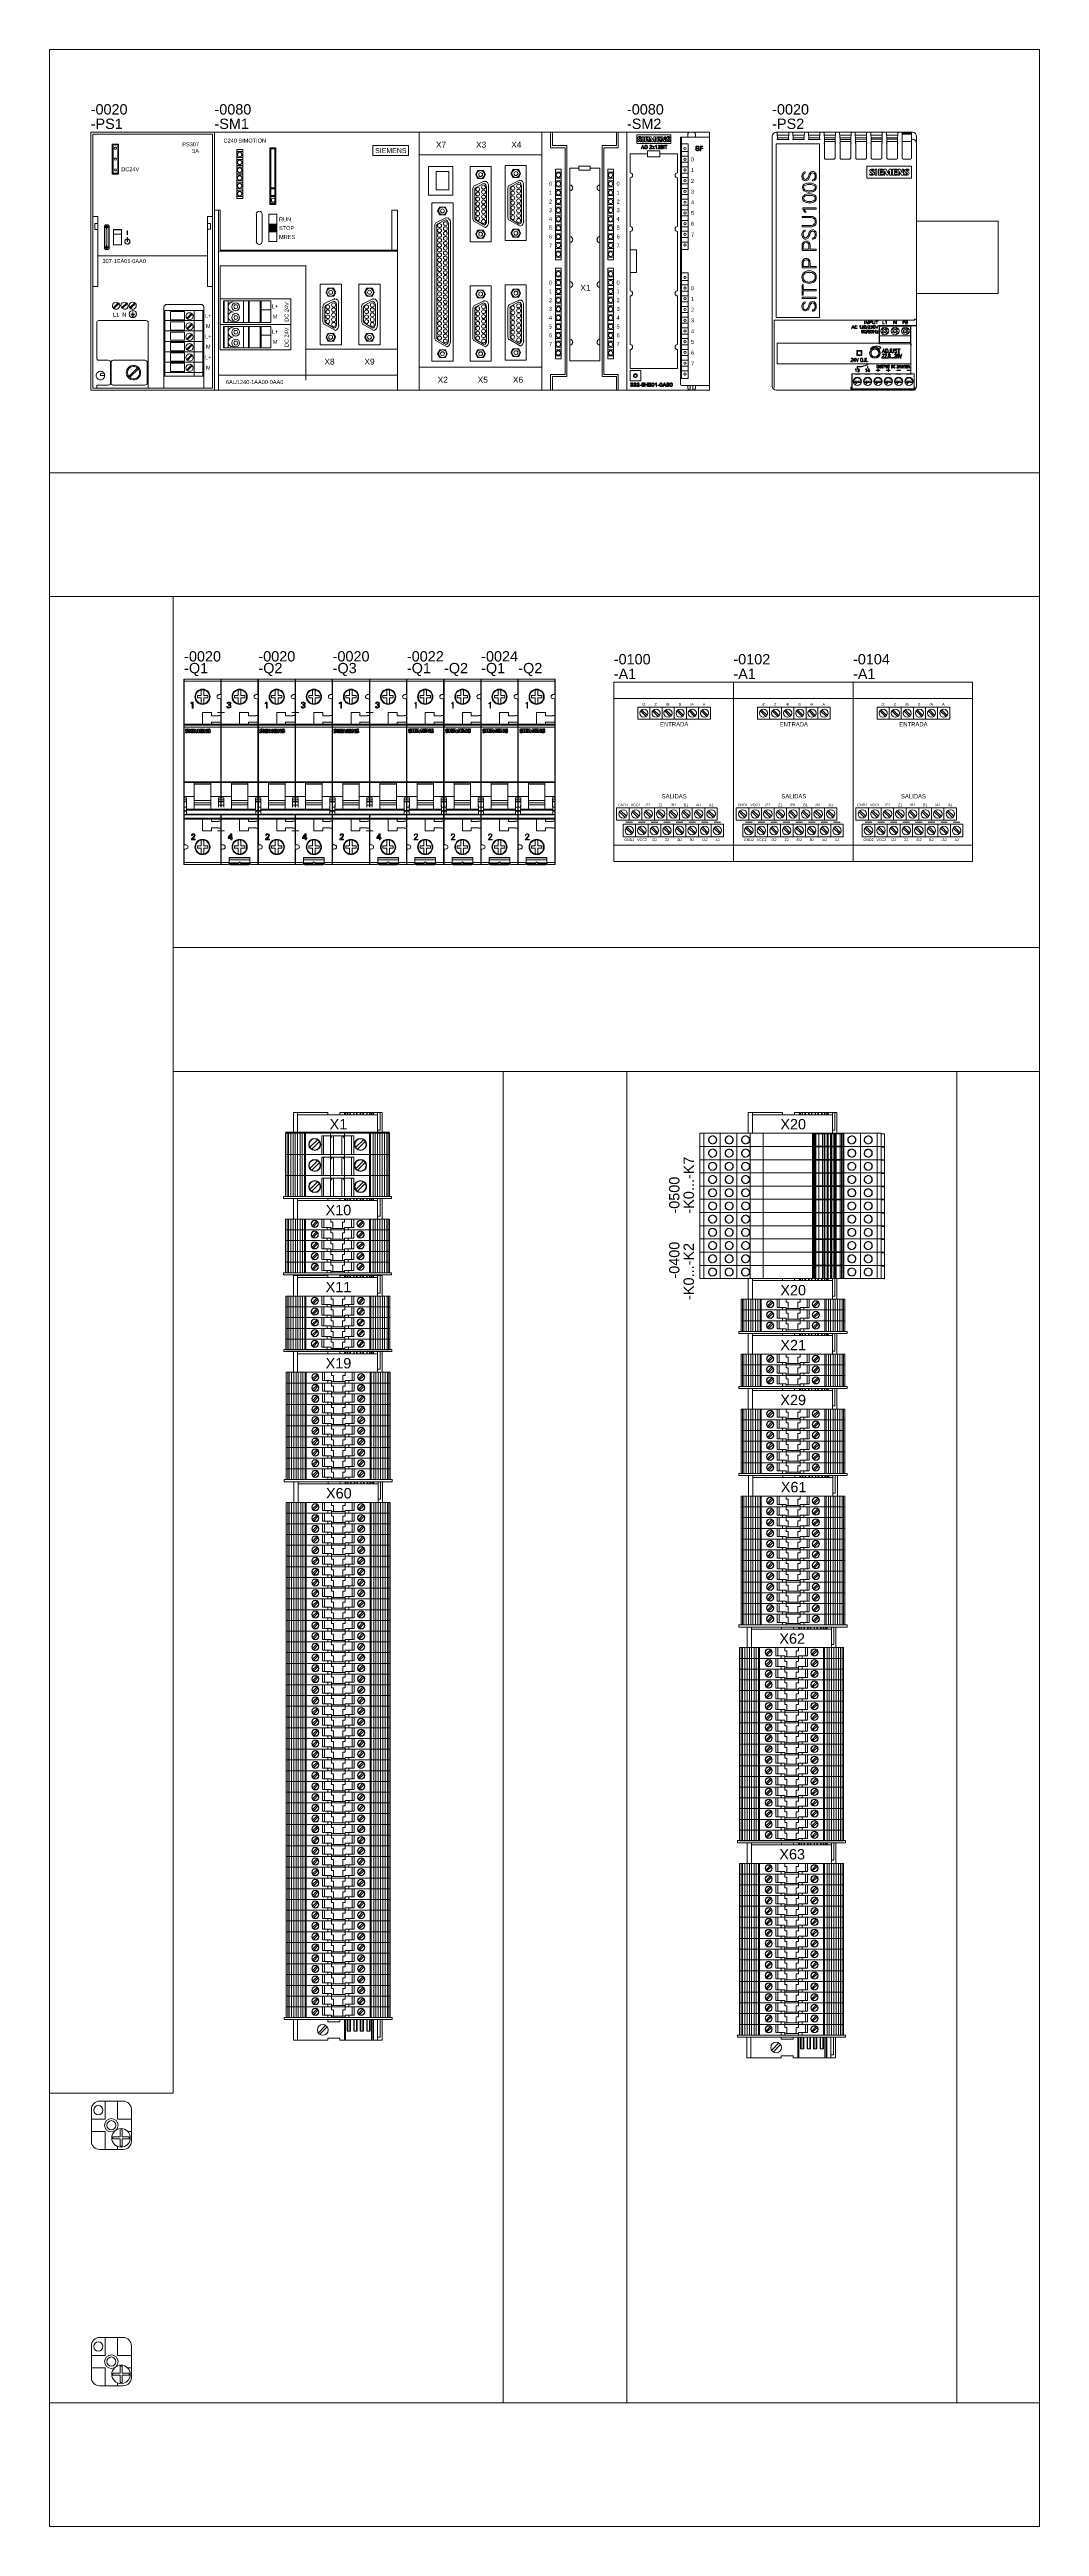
# Model space of a CAD drawing. Header units: millimetres. Extents: x -5035 to 14510, y -7775 to 12.
# Drawn here: x 1089 to 1569, y -2959 to -1759 of the extents above; entities that cross this region are included whole.
import ezdxf
from ezdxf.enums import TextEntityAlignment as Align

# ---------------------------------------------------------------- set-up
doc = ezdxf.new("R2010")
doc.units = ezdxf.units.MM
doc.layers.add('eProC - L2', color=41, linetype='Continuous', lineweight=20)
doc.layers.add('Textos eProC', color=41, linetype='Continuous', lineweight=25)
doc.styles.get("Standard").update_dxf_attribs({"font": 'arial.ttf'})

# ---------------------------------------------------------------- blocks, each defined once
blk = doc.blocks.new('eProC_Z_EK1+I-RE1')
at = {"layer": 'eProC - L2'}
for p, q in [((0, 0), (0, -20.6)), ((10, 0), (0, 0)), ((10, 0), (10, -43)), ((0, -1), (8.5, -1)), ((10, -2.2), (0, -2.2)), ((0, -4.2), (1, -4.2)), ((1, -4.6), (0, -4.6)), ((1, -5.1), (0, -5.1)), ((1, -5.8), (0, -5.8)), ((1, -6.1), (0, -6.1)), ((1, -7.2), (0, -7.2)), ((1, -7.5), (0, -7.5)), ((1, -9), (0, -9)), ((1, -9.3), (0, -9.3)), ((1, -10.4), (0, -10.4)), ((1, -10.6), (0, -10.6)), ((8.5, -2.2), (8.5, -1)), ((1, -12.1), (0, -12.1)), ((1, -12.4), (0, -12.4)), ((1, -13.5), (0, -13.5)), ((1, -13.8), (0, -13.8)), ((1, -15.3), (0, -15.3)), ((1, -15.6), (0, -15.6)), ((1, -16.7), (0, -16.7)), ((1, -16.9), (0, -16.9)), ((1, -17.7), (0, -17.7)), ((1, -18.2), (0, -18.2)), ((0, -20.6), (1, -20.6)), ((1, -26.4), (1, -20.6)), ((0, -26.4), (0, -43)), ((0, -26.4), (1, -26.4)), ((10, -41), (0, -41)), ((10, -43), (0, -43))]:
    blk.add_line(p, q, dxfattribs=at)
blk.add_lwpolyline([(10, -41), (1, -41), (1, -2.2), (10, -2.2)], close=True, dxfattribs=at)
blk.add_attdef('XXXX.X', text='', height=5, rotation=90, dxfattribs=at).set_placement((8.1, -21.2), align=Align.CENTER)
blk = doc.blocks.new('eProC_Z_BPN10')
at = {"layer": 'eProC - L2'}
for p, q in [((0, 0), (0, -25.2)), ((0, 0), (10.2, 0)), ((10.2, 0), (0, 0)), ((10.2, 0), (10.2, -25.2)), ((10.2, -0.7), (0, -0.7)), ((10.2, -1.4), (0, -1.4)), ((10.2, -2.5), (0, -2.5)), ((10.2, -3.6), (0, -3.6)), ((10.2, -4.7), (0, -4.7)), ((10.2, -5.8), (0, -5.8)), ((10.2, -7), (0, -7)), ((10.2, -8), (0, -8)), ((10.2, -9.2), (0, -9.2)), ((10.2, -9.7), (0, -9.7)), ((7.7, -15.5), (4, -11.8)), ((1.3, -21.9), (0, -21.9)), ((10.2, -17.4), (1.3, -17.4)), ((1.3, -17.4), (1.3, -25.2)), ((1.3, -18.4), (10.2, -18.4)), ((10.2, -21.9), (1.3, -21.9)), ((2.2, -22.1), (1.3, -22.6)), ((1.3, -23.2), (10.2, -23.2)), ((2.2, -21.9), (2.2, -22.1)), ((6.8, -16.4), (3.1, -12.7)), ((0, -50.4), (0, -25.2)), ((1.3, -28.6), (0, -28.6)), ((1.3, -32.9), (1.3, -25.2)), ((1.3, -27.2), (10.2, -27.2)), ((2.2, -28.3), (1.3, -27.8)), ((10.2, -28.6), (1.3, -28.6)), ((1.3, -32), (10.2, -32)), ((10.2, -32.9), (1.3, -32.9)), ((2.2, -28.6), (2.2, -28.3)), ((6.8, -38.6), (3.1, -34.9)), ((7.7, -37.7), (4, -34)), ((10.2, -50.4), (10.2, -25.2)), ((10.2, -40.7), (0, -40.7)), ((10.2, -41.2), (0, -41.2)), ((10.2, -42.4), (0, -42.4)), ((10.2, -43.4), (0, -43.4)), ((10.2, -44.6), (0, -44.6)), ((10.2, -45.7), (0, -45.7)), ((10.2, -46.8), (0, -46.8)), ((10.2, -47.9), (0, -47.9)), ((10.2, -49), (0, -49)), ((10.2, -49.7), (0, -49.7)), ((0, -50.4), (10.2, -50.4)), ((10.2, -50.4), (0, -50.4))]:
    blk.add_line(p, q, dxfattribs=at)
for centre, radius in [((5.4, -14.1), 2.9), ((5.4, -14.1), 2.7), ((5.4, -36.3), 2.9), ((5.4, -36.3), 2.7)]:
    blk.add_circle(centre, radius, dxfattribs=at)
blk = doc.blocks.new('eProC_Z_00')
at = {"layer": 'eProC - L2'}
blk.add_lwpolyline([(1, 0), (0, 0), (0, -52.4), (1, -52.4)], close=True, dxfattribs=at)
blk = doc.blocks.new('eProC_Z_EK1')
at = {"layer": 'eProC - L2'}
for p, q in [((0, 0), (0, -20.6)), ((10, 0), (0, 0)), ((10, 0), (10, -20.6)), ((0, -1), (8.5, -1)), ((10, -2.2), (0, -2.2)), ((0, -4.2), (10, -4.2)), ((10, -4.6), (0, -4.6)), ((10, -5.1), (0, -5.1)), ((5.6, -5.8), (0, -5.8)), ((5.6, -6.1), (0, -6.1)), ((5.6, -7.2), (0, -7.2)), ((5.6, -7.5), (0, -7.5)), ((5.6, -9), (0, -9)), ((5.6, -9.3), (0, -9.3)), ((5.6, -10.4), (0, -10.4)), ((5.6, -10.6), (0, -10.6)), ((5.6, -7.5), (5.6, -5.8)), ((5.6, -10.6), (5.6, -9)), ((8.5, -2.2), (8.5, -1)), ((5.6, -12.1), (0, -12.1)), ((5.6, -12.4), (0, -12.4)), ((5.6, -13.5), (0, -13.5)), ((5.6, -13.8), (0, -13.8)), ((5.6, -15.3), (0, -15.3)), ((5.6, -15.6), (0, -15.6)), ((5.6, -16.7), (0, -16.7)), ((5.6, -16.9), (0, -16.9)), ((10, -17.7), (0, -17.7)), ((10, -18.2), (0, -18.2)), ((0, -20.6), (1, -20.6)), ((1, -26.4), (1, -20.6)), ((5.6, -13.8), (5.6, -12.1)), ((5.6, -16.9), (5.6, -15.3)), ((9, -26.4), (9, -20.6)), ((10, -20.6), (9, -20.6)), ((0, -26.4), (0, -43)), ((0, -26.4), (1, -26.4)), ((6.5, -31), (2.8, -27.4)), ((7.2, -30.3), (3.5, -26.7)), ((10, -26.4), (9, -26.4)), ((10, -26.4), (10, -43)), ((10, -41), (0, -41)), ((10, -43), (0, -43))]:
    blk.add_line(p, q, dxfattribs=at)
blk.add_circle((5, -28.8), 2.6, dxfattribs=at)

msp = doc.modelspace()

# ---------------------------------------------------------------- linework, layer by layer
at = {"layer": 'eProC - L2'}
for p, q in [((1569.2, -1759.5), (1569.2, -2759.5)), ((1109.2, -1799.5), (1169.2, -1799.5)), ((1169.2, -1799.5), (1109.2, -1799.5)), ((1109.2, -1924.5), (1109.2, -1799.5)), ((1169.2, -1799.5), (1169.2, -1924.5)), ((1169.2, -1799.5), (1169.2, -1924.5)), ((1169.2, -1799.5), (1169.2, -1924.5)), ((1169.2, -1924.5), (1169.2, -1799.5)), ((1169.2, -1799.5), (1169.2, -1924.5)), ((1169.2, -1924.5), (1169.2, -1799.5)), ((1169.2, -1924.5), (1169.2, -1799.5)), ((1168.2, -1800.4), (1110.2, -1800.4)), ((1110.2, -1800.4), (1110.2, -1874.3)), ((1119.6, -1819.7), (1119.6, -1805.3)), ((1119.6, -1805.3), (1122.6, -1805.3)), ((1119.6, -1819.9), (1119.6, -1805.3)), ((1119.6, -1805.3), (1122.7, -1805.3)), ((1119.6, -1805.3), (1120, -1805.6)), ((1119.6, -1809.3), (1119.6, -1809.3)), ((1119.6, -1810.5), (1119.6, -1810.5)), ((1120, -1805.6), (1120, -1819.4)), ((1120, -1805.6), (1122.4, -1805.6)), ((1122.4, -1805.6), (1122.6, -1805.3)), ((1122.4, -1819.4), (1122.4, -1805.6)), ((1122.6, -1805.3), (1122.6, -1819.7)), ((1122.6, -1809.3), (1122.7, -1809.3)), ((1122.6, -1810.5), (1122.7, -1810.5)), ((1122.7, -1805.3), (1122.7, -1819.9)), ((1168.2, -1874.3), (1168.2, -1800.4)), ((1180, -1831.7), (1180, -1807.9)), ((1180, -1807.9), (1182.9, -1807.9)), ((1180, -1808.9), (1182.9, -1808.9)), ((1180, -1811.7), (1182.9, -1811.7)), ((1182.9, -1807.9), (1182.9, -1831.7)), ((1119.6, -1814.5), (1119.6, -1814.5)), ((1119.6, -1815.7), (1119.6, -1815.7)), ((1119.6, -1817.7), (1119.6, -1817.7)), ((1120, -1819.4), (1119.6, -1819.7)), ((1122.6, -1819.7), (1119.6, -1819.7)), ((1119.6, -1819.7), (1119.6, -1819.7)), ((1122.7, -1819.9), (1119.6, -1819.9)), ((1120, -1819.4), (1122.4, -1819.4)), ((1122.4, -1819.4), (1122.6, -1819.7)), ((1122.6, -1814.5), (1122.7, -1814.5)), ((1122.6, -1815.7), (1122.7, -1815.7)), ((1122.6, -1817.7), (1122.7, -1817.7)), ((1122.6, -1819.7), (1122.7, -1819.7)), ((1180, -1812.7), (1182.9, -1812.7)), ((1180, -1815.6), (1182.9, -1815.6)), ((1180, -1816.5), (1182.9, -1816.5)), ((1180, -1819.3), (1182.9, -1819.3)), ((1180, -1820.2), (1182.9, -1820.2)), ((1180, -1823.1), (1182.9, -1823.1)), ((1180, -1824), (1182.9, -1824)), ((1180, -1826.9), (1182.9, -1826.9)), ((1180, -1827.9), (1182.9, -1827.9)), ((1180, -1830.7), (1182.9, -1830.7)), ((1182.9, -1831.7), (1180, -1831.7)), ((1110.2, -1840.4), (1112.7, -1840.4)), ((1111.2, -1846.6), (1111.2, -1843.8)), ((1111.2, -1843.8), (1112.7, -1843.8)), ((1112.7, -1846.6), (1111.2, -1846.6)), ((1112.7, -1840.4), (1112.7, -1874.3)), ((1116, -1844.8), (1115.9, -1844.9)), ((1115.9, -1844.9), (1115.9, -1845.1)), ((1115.9, -1845.1), (1115.9, -1845.2)), ((1116.1, -1845.9), (1115.9, -1845.2)), ((1115.9, -1845.2), (1115.9, -1855.5)), ((1116.1, -1844.6), (1116, -1844.8)), ((1116.2, -1844.5), (1116.1, -1844.6)), ((1116.2, -1845.5), (1116.1, -1845.6)), ((1116.1, -1845.6), (1116.1, -1845.8)), ((1116.1, -1845.8), (1116.2, -1845.7)), ((1116.1, -1845.9), (1116.1, -1845.8)), ((1116.1, -1845.8), (1116.1, -1845.9)), ((1116.1, -1846), (1116.1, -1845.9)), ((1116.1, -1845.9), (1116.1, -1845.9)), ((1116.1, -1845.9), (1116.1, -1846)), ((1116.1, -1848), (1116.1, -1846)), ((1116.4, -1844.4), (1116.2, -1844.5)), ((1116.3, -1845.3), (1116.2, -1845.5)), ((1116.2, -1845.7), (1116.3, -1845.7)), ((1116.4, -1845.2), (1116.3, -1845.3)), ((1116.3, -1845.7), (1116.4, -1845.6)), ((1116.5, -1844.4), (1116.4, -1844.4)), ((1116.6, -1845.1), (1116.4, -1845.2)), ((1116.4, -1845.6), (1116.6, -1845.5)), ((1116.7, -1844.4), (1116.5, -1844.4)), ((1116.8, -1845.1), (1116.6, -1845.1)), ((1116.6, -1845.5), (1116.8, -1845.5)), ((1116.9, -1845.1), (1116.7, -1844.4)), ((1116.7, -1844.4), (1117.3, -1844.4)), ((1116.9, -1845.1), (1116.8, -1845.1)), ((1116.8, -1845.5), (1116.9, -1845.5)), ((1117, -1845.1), (1116.9, -1845.1)), ((1116.9, -1845.2), (1116.9, -1845.1)), ((1116.9, -1845.5), (1116.9, -1845.2)), ((1117, -1845.5), (1116.9, -1845.5)), ((1116.9, -1845.5), (1117, -1847.8)), ((1117.3, -1844.4), (1117, -1845.1)), ((1117, -1845.1), (1117, -1845.2)), ((1117.2, -1845.1), (1117, -1845.1)), ((1117, -1845.2), (1117, -1845.5)), ((1117, -1847.8), (1117, -1845.5)), ((1117, -1845.5), (1117.2, -1845.5)), ((1117, -1847.8), (1117, -1850.4)), ((1117, -1850.4), (1117, -1847.8)), ((1117.4, -1845.1), (1117.2, -1845.1)), ((1117.2, -1845.5), (1117.4, -1845.5)), ((1117.4, -1844.4), (1117.3, -1844.4)), ((1117.6, -1844.4), (1117.4, -1844.4)), ((1117.6, -1845.2), (1117.4, -1845.1)), ((1117.4, -1845.5), (1117.5, -1845.6)), ((1117.5, -1845.6), (1117.7, -1845.7)), ((1117.7, -1844.5), (1117.6, -1844.4)), ((1117.7, -1845.3), (1117.6, -1845.2)), ((1117.9, -1844.6), (1117.7, -1844.5)), ((1117.8, -1845.5), (1117.7, -1845.3)), ((1117.7, -1845.7), (1117.7, -1845.7)), ((1117.7, -1845.7), (1117.9, -1845.8)), ((1117.9, -1845.6), (1117.8, -1845.5)), ((1118, -1844.8), (1117.9, -1844.6)), ((1118.1, -1845.2), (1117.9, -1845.9)), ((1117.9, -1845.8), (1117.9, -1845.6)), ((1117.9, -1845.9), (1117.9, -1845.8)), ((1117.9, -1845.8), (1117.9, -1845.9)), ((1117.9, -1845.9), (1117.9, -1846)), ((1117.9, -1845.9), (1117.9, -1845.9)), ((1117.9, -1845.9), (1117.9, -1846)), ((1117.9, -1846), (1117.9, -1848)), ((1118.1, -1844.9), (1118, -1844.8)), ((1118.1, -1845.1), (1118.1, -1844.9)), ((1118.1, -1845.2), (1118.1, -1845.1)), ((1118.1, -1855.5), (1118.1, -1845.2)), ((1124.1, -1846.6), (1120.3, -1846.6)), ((1120.3, -1846.6), (1120.3, -1854.1)), ((1120.3, -1846.8), (1124.1, -1846.8)), ((1124.1, -1854.1), (1124.1, -1846.6)), ((1127, -1847.3), (1126.9, -1847.3)), ((1126.9, -1847.3), (1126.9, -1849.3)), ((1127, -1849.3), (1127, -1847.3)), ((1168.2, -1840.4), (1165.8, -1840.4)), ((1165.8, -1840.4), (1165.8, -1874.3)), ((1165.8, -1843.7), (1167.2, -1843.7)), ((1167.2, -1846.5), (1165.8, -1846.5)), ((1167.2, -1843.7), (1167.2, -1846.5)), ((1169.2, -1837.3), (1172, -1837.3)), ((1171.1, -1837.3), (1171.1, -1924.5)), ((1172, -1837.3), (1172, -1856.7)), ((1549.2, -1842.6), (1509.6, -1842.6)), ((1549.2, -1877.6), (1549.2, -1842.6)), ((1112.7, -1859.4), (1165.8, -1859.4)), ((1115.9, -1855.5), (1116.1, -1854.8)), ((1115.9, -1855.5), (1115.9, -1855.6)), ((1115.9, -1855.6), (1115.9, -1855.8)), ((1115.9, -1855.8), (1116, -1856)), ((1116, -1856), (1116.1, -1856.1)), ((1116.1, -1850.4), (1116.1, -1848)), ((1116.1, -1852.7), (1116.1, -1850.4)), ((1116.1, -1854.7), (1116.1, -1852.7)), ((1116.1, -1854.7), (1116.1, -1854.8)), ((1116.1, -1854.8), (1116.1, -1854.7)), ((1116.1, -1854.8), (1116.1, -1854.9)), ((1116.1, -1854.8), (1116.1, -1854.8)), ((1116.1, -1854.8), (1116.1, -1854.9)), ((1116.1, -1854.9), (1116.1, -1855.1)), ((1116.1, -1854.9), (1116.2, -1855)), ((1116.1, -1855.1), (1116.2, -1855.2)), ((1116.1, -1856.1), (1116.2, -1856.2)), ((1116.2, -1855), (1116.3, -1855)), ((1116.2, -1855.2), (1116.3, -1855.4)), ((1116.2, -1856.2), (1116.4, -1856.3)), ((1116.3, -1855), (1116.4, -1855.1)), ((1116.3, -1855.4), (1116.4, -1855.5)), ((1116.4, -1855.1), (1116.6, -1855.2)), ((1116.4, -1855.5), (1116.6, -1855.6)), ((1116.4, -1856.3), (1116.5, -1856.4)), ((1116.5, -1856.4), (1116.7, -1856.4)), ((1116.6, -1855.2), (1116.8, -1855.2)), ((1116.6, -1855.6), (1116.8, -1855.6)), ((1116.9, -1855.6), (1116.7, -1856.4)), ((1116.7, -1856.4), (1117.3, -1856.4)), ((1116.8, -1855.2), (1116.9, -1855.2)), ((1116.8, -1855.6), (1116.9, -1855.6)), ((1116.9, -1855.2), (1117, -1852.9)), ((1117, -1855.2), (1116.9, -1855.2)), ((1116.9, -1855.2), (1116.9, -1855.5)), ((1116.9, -1855.5), (1116.9, -1855.6)), ((1116.9, -1855.6), (1117, -1855.6)), ((1117, -1850.4), (1117, -1852.9)), ((1117, -1852.9), (1117, -1850.4)), ((1117, -1852.9), (1117, -1855.2)), ((1117, -1855.5), (1117, -1855.2)), ((1117, -1855.2), (1117.2, -1855.2)), ((1117, -1855.6), (1117, -1855.5)), ((1117.3, -1856.4), (1117, -1855.6)), ((1117, -1855.6), (1117.2, -1855.6)), ((1117.2, -1855.2), (1117.4, -1855.2)), ((1117.2, -1855.6), (1117.4, -1855.6)), ((1117.4, -1856.4), (1117.3, -1856.4)), ((1117.4, -1855.2), (1117.5, -1855.1)), ((1117.4, -1855.6), (1117.6, -1855.5)), ((1117.6, -1856.3), (1117.4, -1856.4)), ((1117.5, -1855.1), (1117.7, -1855)), ((1117.6, -1855.5), (1117.7, -1855.4)), ((1117.7, -1856.2), (1117.6, -1856.3)), ((1117.7, -1855), (1117.9, -1854.9)), ((1117.7, -1855), (1117.7, -1855)), ((1117.7, -1855.4), (1117.8, -1855.2)), ((1117.9, -1856.1), (1117.7, -1856.2)), ((1117.8, -1855.2), (1117.9, -1855.1)), ((1117.9, -1848), (1117.9, -1850.4)), ((1117.9, -1850.4), (1117.9, -1852.7)), ((1117.9, -1852.7), (1117.9, -1854.7)), ((1117.9, -1854.8), (1117.9, -1854.7)), ((1117.9, -1854.7), (1117.9, -1854.8)), ((1117.9, -1854.8), (1117.9, -1854.8)), ((1117.9, -1854.9), (1117.9, -1854.8)), ((1117.9, -1854.8), (1118.1, -1855.5)), ((1117.9, -1854.9), (1117.9, -1854.8)), ((1117.9, -1855.1), (1117.9, -1854.9)), ((1118, -1856), (1117.9, -1856.1)), ((1118.1, -1855.8), (1118, -1856)), ((1118.1, -1855.5), (1118.1, -1855.6)), ((1118.1, -1855.6), (1118.1, -1855.8)), ((1120.3, -1848.9), (1124.1, -1848.9)), ((1120.3, -1854.1), (1124.1, -1854.1)), ((1126.7, -1851.3), (1126.7, -1851.3)), ((1126.9, -1849.3), (1127, -1849.3)), ((1126.9, -1852.5), (1126.9, -1850.5)), ((1126.9, -1850.5), (1127, -1850.5)), ((1127, -1852.5), (1126.9, -1852.5)), ((1127, -1850.5), (1127, -1852.5)), ((1127.3, -1851.3), (1127.3, -1851.3)), ((1172, -1902.2), (1172, -1864.3)), ((1110.3, -1874.3), (1110.2, -1923.5)), ((1112.7, -1874.3), (1110.3, -1874.3)), ((1120.3, -1884.5), (1122.4, -1882.3)), ((1120.6, -1884.8), (1122.8, -1882.6)), ((1124.3, -1884.5), (1126.5, -1882.3)), ((1124.6, -1884.8), (1126.8, -1882.6)), ((1128.2, -1884.5), (1130.5, -1882.3)), ((1128.6, -1884.8), (1130.8, -1882.6)), ((1146.1, -1882.9), (1162.6, -1882.9)), ((1165.8, -1874.3), (1168.2, -1874.3)), ((1168.2, -1923.5), (1168.2, -1874.3)), ((1172, -1880.3), (1172, -1892.6)), ((1173.5, -1881.2), (1173.5, -1891.7)), ((1173.9, -1891.7), (1173.9, -1881.2)), ((1175.8, -1891.7), (1175.8, -1881.2)), ((1183.3, -1891.7), (1183.3, -1881.2)), ((1186.1, -1881.2), (1185.7, -1881.2)), ((1185.7, -1881.2), (1185.7, -1891.7)), ((1186.1, -1891.7), (1186.1, -1881.2)), ((1509.6, -1877.6), (1549.2, -1877.6)), ((1112.1, -1891.8), (1112.1, -1909)), ((1113.1, -1890.8), (1136.1, -1890.8)), ((1128.6, -1887.6), (1130.7, -1887.6)), ((1129, -1888.2), (1130.3, -1888.2)), ((1129.3, -1888.8), (1130, -1888.8)), ((1129.6, -1886.3), (1129.6, -1887.6)), ((1137.1, -1891.8), (1137.1, -1923.5)), ((1144.6, -1884.4), (1144.6, -1923.5)), ((1144.6, -1885.9), (1164.1, -1885.9)), ((1145.1, -1885.9), (1145.1, -1917.7)), ((1145.1, -1890.8), (1163.6, -1890.8)), ((1145.1, -1895.8), (1163.6, -1895.8)), ((1147.9, -1890.4), (1147.9, -1886.3)), ((1147.9, -1886.3), (1154.6, -1886.3)), ((1154.6, -1890.4), (1147.9, -1890.4)), ((1147.9, -1895.4), (1147.9, -1891.4)), ((1147.9, -1891.4), (1154.6, -1891.4)), ((1154.6, -1895.4), (1147.9, -1895.4)), ((1154.6, -1886.3), (1154.6, -1890.4)), ((1154.6, -1891.4), (1154.6, -1895.4)), ((1155.8, -1889.6), (1158, -1887.4)), ((1155.8, -1894.6), (1158, -1892.4)), ((1156.1, -1889.9), (1158.4, -1887.7)), ((1156.1, -1894.9), (1158.4, -1892.7)), ((1159.3, -1885.9), (1159.3, -1917.7)), ((1163.6, -1885.9), (1163.6, -1917.7)), ((1164.1, -1884.4), (1164.1, -1923.5)), ((1172, -1892.6), (1172, -1904.9)), ((1173.5, -1893.6), (1173.5, -1904)), ((1173.9, -1904), (1173.9, -1893.6)), ((1175.8, -1904), (1175.8, -1893.6)), ((1183.3, -1904), (1183.3, -1893.6)), ((1185.7, -1891.7), (1186.1, -1891.7)), ((1186.1, -1893.6), (1185.7, -1893.6)), ((1185.7, -1893.6), (1185.7, -1904)), ((1186.1, -1904), (1186.1, -1893.6)), ((1145.1, -1900.9), (1163.6, -1900.9)), ((1145.1, -1905.9), (1163.6, -1905.9)), ((1147.9, -1900.3), (1147.9, -1896.4)), ((1147.9, -1896.4), (1154.6, -1896.4)), ((1154.6, -1900.3), (1147.9, -1900.3)), ((1154.6, -1901.4), (1147.9, -1901.4)), ((1147.9, -1901.4), (1147.9, -1905.4)), ((1147.9, -1905.4), (1154.6, -1905.4)), ((1147.9, -1910.4), (1147.9, -1906.4)), ((1147.9, -1906.4), (1154.6, -1906.4)), ((1154.6, -1896.4), (1154.6, -1900.3)), ((1154.6, -1905.4), (1154.6, -1901.4)), ((1154.6, -1906.4), (1154.6, -1910.4)), ((1155.8, -1899.6), (1158, -1897.4)), ((1155.8, -1904.6), (1158, -1902.4)), ((1155.8, -1909.6), (1158, -1907.4)), ((1156.1, -1899.9), (1158.4, -1897.7)), ((1156.1, -1904.9), (1158.4, -1902.7)), ((1156.1, -1909.9), (1158.4, -1907.7)), ((1185.7, -1904), (1186.1, -1904)), ((1113.1, -1910), (1117.7, -1910)), ((1114, -1916.5), (1115.7, -1916.3)), ((1114, -1917.4), (1114, -1916.5)), ((1116, -1917.4), (1114, -1917.4)), ((1118.8, -1911), (1118.8, -1921)), ((1119.1, -1911), (1119.1, -1921)), ((1120, -1910), (1135.5, -1910)), ((1131.8, -1913.6), (1127.6, -1917.9)), ((1128, -1918.3), (1132.3, -1914.1)), ((1136.6, -1911), (1136.6, -1921)), ((1144.6, -1917.7), (1164.1, -1917.7)), ((1145.1, -1910.9), (1163.6, -1910.9)), ((1145.1, -1915.9), (1163.6, -1915.9)), ((1154.6, -1910.4), (1147.9, -1910.4)), ((1154.6, -1911.4), (1147.9, -1911.4)), ((1147.9, -1911.4), (1147.9, -1915.4)), ((1147.9, -1915.4), (1154.6, -1915.4)), ((1154.6, -1915.4), (1154.6, -1911.4)), ((1155.8, -1914.6), (1158, -1912.4)), ((1156.1, -1914.9), (1158.4, -1912.7)), ((1169.2, -1924.5), (1109.2, -1924.5)), ((1109.2, -1924.5), (1169.2, -1924.5)), ((1110.2, -1923.5), (1168.2, -1923.5)), ((1112.1, -1923.5), (1112.1, -1922)), ((1112.1, -1922), (1117.7, -1922)), ((1120, -1922), (1135.5, -1922)), ((1154.4, -2065.5), (1154.4, -2064.6)), ((1154.4, -2065.5), (1154.5, -2065.5)), ((1154.4, -2086.3), (1154.4, -2065.5)), ((1154.5, -2065.5), (1154.5, -2064.5)), ((1172.3, -2064.5), (1154.5, -2064.5)), ((1154.5, -2086.3), (1154.5, -2065.5)), ((1172.3, -2065.5), (1154.5, -2065.5)), ((1160.9, -2072.4), (1162.7, -2072.4)), ((1160.9, -2073.6), (1160.9, -2072.4)), ((1162.7, -2073.6), (1160.9, -2073.6)), ((1162.7, -2072.4), (1162.7, -2069.6)), ((1162.7, -2076.3), (1162.7, -2073.6)), ((1164, -2069.6), (1164, -2072.4)), ((1164, -2072.4), (1165.9, -2072.4)), ((1164, -2073.6), (1164, -2076.3)), ((1165.9, -2073.6), (1164, -2073.6)), ((1165.9, -2072.4), (1165.9, -2073.6)), ((1171.3, -2072), (1171.9, -2071.9)), ((1171.9, -2074), (1171.3, -2073.9)), ((1172.2, -2071.6), (1172.3, -2071.6)), ((1172.2, -2074.3), (1172.3, -2074.3)), ((1172.3, -2064.5), (1172.3, -2065.5)), ((1172.3, -2065.5), (1172.3, -2071.6)), ((1172.4, -2065.5), (1172.3, -2065.5)), ((1172.4, -2071.6), (1172.3, -2071.6)), ((1172.3, -2074.3), (1172.3, -2082.1)), ((1172.3, -2074.3), (1172.4, -2074.3)), ((1172.4, -2065.5), (1172.4, -2064.6)), ((1172.4, -2065.5), (1172.4, -2071.6)), ((1172.4, -2065.5), (1172.5, -2065.5)), ((1172.4, -2074.3), (1172.4, -2071.6)), ((1172.4, -2074.3), (1172.4, -2082)), ((1172.5, -2065.5), (1172.5, -2064.5)), ((1190.3, -2064.5), (1172.5, -2064.5)), ((1172.5, -2086.3), (1172.5, -2065.5)), ((1190.3, -2065.5), (1172.5, -2065.5)), ((1178.9, -2072.4), (1180.7, -2072.4)), ((1178.9, -2073.6), (1178.9, -2072.4)), ((1180.7, -2073.6), (1178.9, -2073.6)), ((1180.7, -2072.4), (1180.7, -2069.6)), ((1180.7, -2076.3), (1180.7, -2073.6)), ((1182, -2069.6), (1182, -2072.4)), ((1182, -2072.4), (1183.9, -2072.4)), ((1182, -2073.6), (1182, -2076.3)), ((1183.9, -2073.6), (1182, -2073.6)), ((1183.9, -2072.4), (1183.9, -2073.6)), ((1189.3, -2072), (1189.9, -2071.9)), ((1189.9, -2074), (1189.3, -2073.9)), ((1190.2, -2071.6), (1190.3, -2071.6)), ((1190.2, -2074.3), (1190.3, -2074.3)), ((1190.3, -2064.5), (1190.3, -2065.5)), ((1190.3, -2065.5), (1190.3, -2071.6)), ((1190.4, -2065.5), (1190.3, -2065.5)), ((1190.4, -2071.6), (1190.3, -2071.6)), ((1190.3, -2074.3), (1190.4, -2074.3)), ((1190.3, -2074.3), (1190.3, -2082.1)), ((1190.4, -2065.5), (1190.4, -2064.6)), ((1190.4, -2065.5), (1190.4, -2064.6)), ((1190.4, -2065.5), (1190.4, -2071.6)), ((1190.4, -2065.5), (1190.5, -2065.5)), ((1190.4, -2086.3), (1190.4, -2065.5)), ((1190.4, -2074.3), (1190.4, -2071.6)), ((1190.4, -2074.3), (1190.4, -2082)), ((1190.5, -2065.5), (1190.5, -2064.5)), ((1208.3, -2064.5), (1190.5, -2064.5)), ((1190.5, -2086.3), (1190.5, -2065.5)), ((1208.3, -2065.5), (1190.5, -2065.5)), ((1196.9, -2072.4), (1198.7, -2072.4)), ((1196.9, -2073.6), (1196.9, -2072.4)), ((1198.7, -2073.6), (1196.9, -2073.6)), ((1198.7, -2072.4), (1198.7, -2069.6)), ((1198.7, -2076.3), (1198.7, -2073.6)), ((1200, -2069.6), (1200, -2072.4)), ((1200, -2072.4), (1201.9, -2072.4)), ((1200, -2073.6), (1200, -2076.3)), ((1201.9, -2073.6), (1200, -2073.6)), ((1201.9, -2072.4), (1201.9, -2073.6)), ((1207.3, -2072), (1207.9, -2071.9)), ((1207.9, -2074), (1207.3, -2073.9)), ((1208.2, -2071.6), (1208.3, -2071.6)), ((1208.2, -2074.3), (1208.3, -2074.3)), ((1208.3, -2064.5), (1208.3, -2065.5)), ((1208.3, -2065.5), (1208.3, -2071.6)), ((1208.4, -2065.5), (1208.3, -2065.5)), ((1208.4, -2071.6), (1208.3, -2071.6)), ((1208.3, -2074.3), (1208.3, -2082.1)), ((1208.3, -2074.3), (1208.4, -2074.3)), ((1208.4, -2065.5), (1208.4, -2064.6)), ((1208.4, -2065.5), (1208.4, -2071.6)), ((1208.4, -2065.5), (1208.5, -2065.5)), ((1208.4, -2074.3), (1208.4, -2071.6)), ((1208.4, -2074.3), (1208.4, -2082)), ((1208.5, -2065.5), (1208.5, -2064.5)), ((1226.3, -2064.5), (1208.5, -2064.5)), ((1208.5, -2086.3), (1208.5, -2065.5)), ((1226.3, -2065.5), (1208.5, -2065.5)), ((1214.9, -2072.4), (1216.7, -2072.4)), ((1214.9, -2073.6), (1214.9, -2072.4)), ((1216.7, -2073.6), (1214.9, -2073.6)), ((1216.7, -2072.4), (1216.7, -2069.6)), ((1216.7, -2076.3), (1216.7, -2073.6)), ((1218, -2069.6), (1218, -2072.4)), ((1218, -2072.4), (1219.9, -2072.4)), ((1218, -2073.6), (1218, -2076.3)), ((1219.9, -2073.6), (1218, -2073.6)), ((1219.9, -2072.4), (1219.9, -2073.6)), ((1225.3, -2072), (1225.9, -2071.9)), ((1225.9, -2074), (1225.3, -2073.9)), ((1226.2, -2071.6), (1226.3, -2071.6)), ((1226.2, -2074.3), (1226.3, -2074.3)), ((1226.3, -2064.5), (1226.3, -2065.5)), ((1226.3, -2065.5), (1226.3, -2071.6)), ((1226.4, -2065.5), (1226.3, -2065.5)), ((1226.4, -2071.6), (1226.3, -2071.6)), ((1226.3, -2074.3), (1226.4, -2074.3)), ((1226.3, -2074.3), (1226.3, -2082.1)), ((1226.4, -2065.5), (1226.4, -2064.6)), ((1226.4, -2065.5), (1226.4, -2064.6)), ((1226.4, -2065.5), (1226.4, -2071.6)), ((1226.4, -2065.5), (1226.5, -2065.5)), ((1226.4, -2086.3), (1226.4, -2065.5)), ((1226.4, -2074.3), (1226.4, -2071.6)), ((1226.4, -2074.3), (1226.4, -2082)), ((1226.5, -2065.5), (1226.5, -2064.5)), ((1244.3, -2064.5), (1226.5, -2064.5)), ((1226.5, -2086.3), (1226.5, -2065.5)), ((1244.3, -2065.5), (1226.5, -2065.5)), ((1232.9, -2072.4), (1234.7, -2072.4)), ((1232.9, -2073.6), (1232.9, -2072.4)), ((1234.7, -2073.6), (1232.9, -2073.6)), ((1234.7, -2072.4), (1234.7, -2069.6)), ((1234.7, -2076.3), (1234.7, -2073.6)), ((1236, -2069.6), (1236, -2072.4)), ((1236, -2072.4), (1237.9, -2072.4)), ((1236, -2073.6), (1236, -2076.3)), ((1237.9, -2073.6), (1236, -2073.6)), ((1237.9, -2072.4), (1237.9, -2073.6)), ((1243.3, -2072), (1243.9, -2071.9)), ((1243.9, -2074), (1243.3, -2073.9)), ((1244.2, -2071.6), (1244.3, -2071.6)), ((1244.2, -2074.3), (1244.3, -2074.3)), ((1244.3, -2064.5), (1244.3, -2065.5)), ((1244.3, -2065.5), (1244.3, -2071.6)), ((1244.4, -2065.5), (1244.3, -2065.5)), ((1244.4, -2071.6), (1244.3, -2071.6)), ((1244.3, -2074.3), (1244.3, -2082.1)), ((1244.3, -2074.3), (1244.4, -2074.3)), ((1244.4, -2065.5), (1244.4, -2064.6)), ((1244.4, -2065.5), (1244.4, -2071.6)), ((1244.4, -2065.5), (1244.5, -2065.5)), ((1244.4, -2074.3), (1244.4, -2071.6)), ((1244.4, -2074.3), (1244.4, -2082)), ((1244.5, -2065.5), (1244.5, -2064.5)), ((1262.3, -2064.5), (1244.5, -2064.5)), ((1244.5, -2086.3), (1244.5, -2065.5)), ((1262.3, -2065.5), (1244.5, -2065.5)), ((1250.9, -2072.4), (1252.7, -2072.4)), ((1250.9, -2073.6), (1250.9, -2072.4)), ((1252.7, -2073.6), (1250.9, -2073.6)), ((1252.7, -2072.4), (1252.7, -2069.6)), ((1252.7, -2076.3), (1252.7, -2073.6)), ((1254, -2069.6), (1254, -2072.4)), ((1254, -2072.4), (1255.9, -2072.4)), ((1254, -2073.6), (1254, -2076.3)), ((1255.9, -2073.6), (1254, -2073.6)), ((1255.9, -2072.4), (1255.9, -2073.6)), ((1261.3, -2072), (1261.9, -2071.9)), ((1261.9, -2074), (1261.3, -2073.9)), ((1262.2, -2071.6), (1262.3, -2071.6)), ((1262.2, -2074.3), (1262.3, -2074.3)), ((1262.3, -2064.5), (1262.3, -2065.5)), ((1262.3, -2065.5), (1262.3, -2071.6)), ((1262.4, -2065.5), (1262.3, -2065.5)), ((1262.4, -2071.6), (1262.3, -2071.6)), ((1262.3, -2074.3), (1262.4, -2074.3)), ((1262.3, -2074.3), (1262.3, -2082.1)), ((1262.4, -2065.5), (1262.4, -2064.6)), ((1262.4, -2065.5), (1262.4, -2064.6)), ((1262.4, -2065.5), (1262.4, -2071.6)), ((1262.4, -2065.5), (1262.5, -2065.5)), ((1262.4, -2086.3), (1262.4, -2065.5)), ((1262.4, -2074.3), (1262.4, -2071.6)), ((1262.4, -2074.3), (1262.4, -2082)), ((1262.5, -2065.5), (1262.5, -2064.5)), ((1280.3, -2064.5), (1262.5, -2064.5)), ((1262.5, -2086.3), (1262.5, -2065.5)), ((1280.3, -2065.5), (1262.5, -2065.5)), ((1266.6, -2076), (1267, -2075.6)), ((1266.8, -2076), (1266.6, -2076.2)), ((1266.8, -2078.6), (1266.8, -2076)), ((1267, -2075.6), (1267, -2078.6)), ((1267, -2075.6), (1267, -2075.6)), ((1268.9, -2072.4), (1270.7, -2072.4)), ((1268.9, -2073.6), (1268.9, -2072.4)), ((1270.7, -2073.6), (1268.9, -2073.6)), ((1270.7, -2072.4), (1270.7, -2069.6)), ((1270.7, -2076.3), (1270.7, -2073.6)), ((1272, -2069.6), (1272, -2072.4)), ((1272, -2072.4), (1273.9, -2072.4)), ((1272, -2073.6), (1272, -2076.3)), ((1273.9, -2073.6), (1272, -2073.6)), ((1273.9, -2072.4), (1273.9, -2073.6)), ((1279.3, -2072), (1279.9, -2071.9)), ((1279.9, -2074), (1279.3, -2073.9)), ((1280.2, -2071.6), (1280.3, -2071.6)), ((1280.2, -2074.3), (1280.3, -2074.3)), ((1280.3, -2064.5), (1280.3, -2065.5)), ((1280.3, -2065.5), (1280.3, -2071.6)), ((1280.4, -2065.5), (1280.3, -2065.5)), ((1280.4, -2071.6), (1280.3, -2071.6)), ((1280.3, -2074.3), (1280.3, -2082.1)), ((1280.3, -2074.3), (1280.4, -2074.3)), ((1280.4, -2064.6), (1280.4, -2065.5)), ((1280.4, -2065.5), (1280.4, -2064.6)), ((1280.4, -2065.5), (1280.4, -2071.6)), ((1280.4, -2065.5), (1280.5, -2065.5)), ((1280.4, -2086.3), (1280.4, -2065.5)), ((1280.4, -2071.6), (1280.4, -2074.3)), ((1280.4, -2074.3), (1280.4, -2082)), ((1280.5, -2065.5), (1280.5, -2064.5)), ((1298.3, -2064.5), (1280.5, -2064.5)), ((1280.5, -2086.3), (1280.5, -2065.5)), ((1298.3, -2065.5), (1280.5, -2065.5)), ((1284.6, -2076), (1285, -2075.6)), ((1284.8, -2076), (1284.6, -2076.2)), ((1284.8, -2078.6), (1284.8, -2076)), ((1285, -2075.6), (1285, -2078.6)), ((1285, -2075.6), (1285, -2075.6)), ((1286.9, -2072.4), (1288.7, -2072.4)), ((1286.9, -2073.6), (1286.9, -2072.4)), ((1288.7, -2073.6), (1286.9, -2073.6)), ((1288.7, -2072.4), (1288.7, -2069.6)), ((1288.7, -2076.3), (1288.7, -2073.6)), ((1290, -2069.6), (1290, -2072.4)), ((1290, -2072.4), (1291.9, -2072.4)), ((1290, -2073.6), (1290, -2076.3)), ((1291.9, -2073.6), (1290, -2073.6)), ((1291.9, -2072.4), (1291.9, -2073.6)), ((1297.3, -2072), (1297.9, -2071.9)), ((1297.9, -2074), (1297.3, -2073.9)), ((1298.2, -2071.6), (1298.3, -2071.6)), ((1298.2, -2074.3), (1298.3, -2074.3)), ((1298.3, -2064.5), (1298.3, -2065.5)), ((1298.3, -2065.5), (1298.3, -2071.6)), ((1298.4, -2065.5), (1298.3, -2065.5)), ((1298.4, -2071.6), (1298.3, -2071.6)), ((1298.3, -2074.3), (1298.3, -2082.1)), ((1298.3, -2074.3), (1298.4, -2074.3)), ((1298.4, -2064.6), (1298.4, -2065.5)), ((1298.4, -2065.5), (1298.4, -2064.6)), ((1298.4, -2065.5), (1298.4, -2071.6)), ((1298.4, -2065.5), (1298.5, -2065.5)), ((1298.4, -2086.3), (1298.4, -2065.5)), ((1298.4, -2071.6), (1298.4, -2074.3)), ((1298.4, -2074.3), (1298.4, -2082)), ((1298.5, -2065.5), (1298.5, -2064.5)), ((1316.3, -2064.5), (1298.5, -2064.5)), ((1298.5, -2086.3), (1298.5, -2065.5)), ((1316.3, -2065.5), (1298.5, -2065.5)), ((1302.6, -2076), (1303, -2075.6)), ((1302.8, -2076), (1302.6, -2076.2)), ((1302.8, -2078.6), (1302.8, -2076)), ((1303, -2075.6), (1303, -2078.6)), ((1303, -2075.6), (1303, -2075.6)), ((1304.9, -2072.4), (1306.7, -2072.4)), ((1304.9, -2073.6), (1304.9, -2072.4)), ((1306.7, -2073.6), (1304.9, -2073.6)), ((1306.7, -2072.4), (1306.7, -2069.6)), ((1306.7, -2076.3), (1306.7, -2073.6)), ((1308, -2069.6), (1308, -2072.4)), ((1308, -2072.4), (1309.9, -2072.4)), ((1308, -2073.6), (1308, -2076.3)), ((1309.9, -2073.6), (1308, -2073.6)), ((1309.9, -2072.4), (1309.9, -2073.6)), ((1315.3, -2072), (1315.9, -2071.9)), ((1315.9, -2074), (1315.3, -2073.9)), ((1316.2, -2071.6), (1316.3, -2071.6)), ((1316.2, -2074.3), (1316.3, -2074.3)), ((1316.3, -2064.5), (1316.3, -2065.5)), ((1316.3, -2065.5), (1316.3, -2071.6)), ((1316.4, -2065.5), (1316.3, -2065.5)), ((1316.4, -2071.6), (1316.3, -2071.6)), ((1316.3, -2074.3), (1316.3, -2082.1)), ((1316.3, -2074.3), (1316.4, -2074.3)), ((1316.4, -2064.6), (1316.4, -2065.5)), ((1316.4, -2065.5), (1316.4, -2064.6)), ((1316.4, -2065.5), (1316.4, -2071.6)), ((1316.4, -2065.5), (1316.5, -2065.5)), ((1316.4, -2086.3), (1316.4, -2065.5)), ((1316.4, -2071.6), (1316.4, -2074.3)), ((1316.4, -2074.3), (1316.4, -2082)), ((1316.5, -2065.5), (1316.5, -2064.5)), ((1334.3, -2064.5), (1316.5, -2064.5)), ((1316.5, -2086.3), (1316.5, -2065.5)), ((1334.3, -2065.5), (1316.5, -2065.5)), ((1320.6, -2076), (1321, -2075.6)), ((1320.8, -2076), (1320.6, -2076.2)), ((1320.8, -2078.6), (1320.8, -2076)), ((1321, -2075.6), (1321, -2078.6)), ((1321, -2075.6), (1321, -2075.6)), ((1322.9, -2072.4), (1324.7, -2072.4)), ((1322.9, -2073.6), (1322.9, -2072.4)), ((1324.7, -2073.6), (1322.9, -2073.6)), ((1324.7, -2072.4), (1324.7, -2069.6)), ((1324.7, -2076.3), (1324.7, -2073.6)), ((1326, -2069.6), (1326, -2072.4)), ((1326, -2072.4), (1327.9, -2072.4)), ((1326, -2073.6), (1326, -2076.3)), ((1327.9, -2073.6), (1326, -2073.6)), ((1327.9, -2072.4), (1327.9, -2073.6)), ((1333.3, -2072), (1333.9, -2071.9)), ((1333.9, -2074), (1333.3, -2073.9)), ((1334.2, -2071.6), (1334.3, -2071.6)), ((1334.2, -2074.3), (1334.3, -2074.3)), ((1334.3, -2064.5), (1334.3, -2065.5)), ((1334.3, -2065.5), (1334.3, -2071.6)), ((1334.4, -2065.5), (1334.3, -2065.5)), ((1334.4, -2071.6), (1334.3, -2071.6)), ((1334.3, -2074.3), (1334.3, -2082.1)), ((1334.3, -2074.3), (1334.4, -2074.3)), ((1334.4, -2064.6), (1334.4, -2065.5)), ((1334.4, -2065.5), (1334.4, -2071.6)), ((1334.4, -2071.6), (1334.4, -2074.3)), ((1334.4, -2074.3), (1334.4, -2082)), ((1362.8, -2152.9), (1362.8, -2065.9)), ((1362.8, -2073.8), (1420.8, -2073.8)), ((1420.8, -2065.9), (1420.8, -2152.9)), ((1420.8, -2152.9), (1420.8, -2065.9)), ((1420.8, -2073.8), (1478.8, -2073.8)), ((1478.8, -2065.9), (1478.8, -2152.9)), ((1478.8, -2152.9), (1478.8, -2065.9)), ((1478.8, -2073.8), (1536.8, -2073.8)), ((1536.8, -2065.9), (1536.8, -2152.9)), ((1154.4, -2086.3), (1154.5, -2086.3)), ((1154.4, -2086.9), (1154.4, -2086.3)), ((1154.4, -2086.9), (1154.4, -2087.8)), ((1154.5, -2087.8), (1154.4, -2087.8)), ((1154.4, -2087.8), (1154.4, -2114.2)), ((1154.5, -2086.8), (1154.5, -2086.3)), ((1163.4, -2086.3), (1154.5, -2086.3)), ((1154.5, -2086.8), (1154.5, -2087.8)), ((1172.3, -2086.8), (1154.5, -2086.8)), ((1154.5, -2087.8), (1154.5, -2114.2)), ((1172.3, -2087.8), (1154.5, -2087.8)), ((1163.4, -2080.7), (1167.7, -2080.7)), ((1163.4, -2086.3), (1163.4, -2080.7)), ((1167.7, -2086.3), (1163.4, -2086.3)), ((1167.7, -2080.7), (1167.7, -2082.2)), ((1167.7, -2082.2), (1171.2, -2082.2)), ((1171.2, -2085.3), (1167.7, -2085.3)), ((1167.7, -2085.3), (1167.7, -2086.3)), ((1167.7, -2086.3), (1172.3, -2086.3)), ((1170.7, -2080.7), (1174.1, -2080.7)), ((1171.2, -2082.1), (1172.3, -2082.1)), ((1171.2, -2082.2), (1171.2, -2082.1)), ((1171.2, -2085.4), (1171.2, -2085.3)), ((1171.2, -2085.4), (1172.3, -2085.4)), ((1172.3, -2082.1), (1172.3, -2085.4)), ((1172.3, -2085.4), (1172.3, -2086.3)), ((1172.3, -2086.3), (1172.3, -2086.8)), ((1172.4, -2086.3), (1172.3, -2086.3)), ((1172.3, -2086.8), (1172.3, -2087.8)), ((1172.3, -2087.8), (1172.3, -2114.2)), ((1172.4, -2087.8), (1172.3, -2087.8)), ((1172.4, -2085.5), (1172.4, -2082)), ((1172.4, -2086.3), (1172.4, -2085.5)), ((1172.4, -2086.9), (1172.4, -2086.3)), ((1172.4, -2086.3), (1172.5, -2086.3)), ((1172.4, -2086.9), (1172.4, -2087.8)), ((1172.4, -2087.4), (1172.4, -2086.9)), ((1172.4, -2087.8), (1172.4, -2114.2)), ((1172.5, -2087.8), (1172.4, -2087.8)), ((1172.5, -2086.8), (1172.5, -2086.3)), ((1181.4, -2086.3), (1172.5, -2086.3)), ((1172.5, -2086.8), (1172.5, -2087.8)), ((1190.3, -2086.8), (1172.5, -2086.8)), ((1190.3, -2087.8), (1172.5, -2087.8)), ((1172.5, -2087.8), (1172.5, -2114.2)), ((1181.4, -2080.7), (1185.7, -2080.7)), ((1181.4, -2086.3), (1181.4, -2080.7)), ((1185.7, -2086.3), (1181.4, -2086.3)), ((1185.7, -2080.7), (1185.7, -2082.2)), ((1185.7, -2082.2), (1189.2, -2082.2)), ((1189.2, -2085.3), (1185.7, -2085.3)), ((1185.7, -2085.3), (1185.7, -2086.3)), ((1185.7, -2086.3), (1190.3, -2086.3)), ((1189.2, -2082.1), (1190.3, -2082.1)), ((1189.2, -2082.2), (1189.2, -2082.1)), ((1189.2, -2085.4), (1189.2, -2085.3)), ((1189.2, -2085.4), (1190.3, -2085.4)), ((1190.3, -2082.1), (1190.3, -2085.4)), ((1190.3, -2085.4), (1190.3, -2086.3)), ((1190.3, -2086.3), (1190.3, -2086.8)), ((1190.4, -2086.3), (1190.3, -2086.3)), ((1190.3, -2086.8), (1190.3, -2087.8)), ((1190.4, -2087.8), (1190.3, -2087.8)), ((1190.3, -2087.8), (1190.3, -2114.2)), ((1190.4, -2085.5), (1190.4, -2082)), ((1190.4, -2086.3), (1190.4, -2085.5)), ((1190.4, -2086.9), (1190.4, -2086.3)), ((1190.4, -2086.3), (1190.5, -2086.3)), ((1190.4, -2086.9), (1190.4, -2086.3)), ((1190.4, -2086.9), (1190.4, -2087.8)), ((1190.4, -2087.4), (1190.4, -2086.9)), ((1190.4, -2086.9), (1190.4, -2087.8)), ((1190.4, -2087.8), (1190.4, -2114.2)), ((1190.5, -2087.8), (1190.4, -2087.8)), ((1190.4, -2087.8), (1190.4, -2114.2)), ((1190.5, -2086.8), (1190.5, -2086.3)), ((1199.4, -2086.3), (1190.5, -2086.3)), ((1190.5, -2086.8), (1190.5, -2087.8)), ((1208.3, -2086.8), (1190.5, -2086.8)), ((1190.5, -2087.8), (1190.5, -2114.2)), ((1208.3, -2087.8), (1190.5, -2087.8)), ((1199.4, -2080.7), (1203.7, -2080.7)), ((1199.4, -2086.3), (1199.4, -2080.7)), ((1203.7, -2086.3), (1199.4, -2086.3)), ((1203.7, -2080.7), (1203.7, -2082.2)), ((1203.7, -2082.2), (1207.2, -2082.2)), ((1207.2, -2085.3), (1203.7, -2085.3)), ((1203.7, -2085.3), (1203.7, -2086.3)), ((1203.7, -2086.3), (1208.3, -2086.3)), ((1206.7, -2080.7), (1210.1, -2080.7)), ((1207.2, -2082.1), (1208.3, -2082.1)), ((1207.2, -2082.2), (1207.2, -2082.1)), ((1207.2, -2085.4), (1207.2, -2085.3)), ((1207.2, -2085.4), (1208.3, -2085.4)), ((1208.3, -2082.1), (1208.3, -2085.4)), ((1208.3, -2085.4), (1208.3, -2086.3)), ((1208.3, -2086.3), (1208.3, -2086.8)), ((1208.4, -2086.3), (1208.3, -2086.3)), ((1208.3, -2086.8), (1208.3, -2087.8)), ((1208.3, -2087.8), (1208.3, -2114.2)), ((1208.4, -2087.8), (1208.3, -2087.8)), ((1208.4, -2085.5), (1208.4, -2082)), ((1208.4, -2086.3), (1208.4, -2085.5)), ((1208.4, -2086.9), (1208.4, -2086.3)), ((1208.4, -2086.3), (1208.5, -2086.3)), ((1208.4, -2086.9), (1208.4, -2087.8)), ((1208.4, -2087.4), (1208.4, -2086.9)), ((1208.4, -2087.8), (1208.4, -2114.2)), ((1208.5, -2087.8), (1208.4, -2087.8)), ((1208.5, -2086.8), (1208.5, -2086.3)), ((1217.4, -2086.3), (1208.5, -2086.3)), ((1208.5, -2086.8), (1208.5, -2087.8)), ((1226.3, -2086.8), (1208.5, -2086.8)), ((1226.3, -2087.8), (1208.5, -2087.8)), ((1208.5, -2087.8), (1208.5, -2114.2)), ((1217.4, -2080.7), (1221.7, -2080.7)), ((1217.4, -2086.3), (1217.4, -2080.7)), ((1221.7, -2086.3), (1217.4, -2086.3)), ((1221.7, -2080.7), (1221.7, -2082.2)), ((1221.7, -2082.2), (1225.2, -2082.2)), ((1225.2, -2085.3), (1221.7, -2085.3)), ((1221.7, -2085.3), (1221.7, -2086.3)), ((1221.7, -2086.3), (1226.3, -2086.3)), ((1225.2, -2082.1), (1226.3, -2082.1)), ((1225.2, -2082.2), (1225.2, -2082.1)), ((1225.2, -2085.4), (1225.2, -2085.3)), ((1225.2, -2085.4), (1226.3, -2085.4)), ((1226.3, -2082.1), (1226.3, -2085.4)), ((1226.3, -2085.4), (1226.3, -2086.3)), ((1226.3, -2086.3), (1226.3, -2086.8)), ((1226.4, -2086.3), (1226.3, -2086.3)), ((1226.3, -2086.8), (1226.3, -2087.8)), ((1226.4, -2087.8), (1226.3, -2087.8)), ((1226.3, -2087.8), (1226.3, -2114.2)), ((1226.4, -2085.5), (1226.4, -2082)), ((1226.4, -2086.3), (1226.4, -2085.5)), ((1226.4, -2086.9), (1226.4, -2086.3)), ((1226.4, -2086.3), (1226.5, -2086.3)), ((1226.4, -2086.9), (1226.4, -2086.3)), ((1226.4, -2086.9), (1226.4, -2087.8)), ((1226.4, -2087.4), (1226.4, -2086.9)), ((1226.4, -2086.9), (1226.4, -2087.8)), ((1226.4, -2087.8), (1226.4, -2114.2)), ((1226.5, -2087.8), (1226.4, -2087.8)), ((1226.4, -2087.8), (1226.4, -2114.2)), ((1226.5, -2086.8), (1226.5, -2086.3)), ((1235.4, -2086.3), (1226.5, -2086.3)), ((1226.5, -2086.8), (1226.5, -2087.8)), ((1244.3, -2086.8), (1226.5, -2086.8)), ((1226.5, -2087.8), (1226.5, -2114.2)), ((1244.3, -2087.8), (1226.5, -2087.8)), ((1235.4, -2080.7), (1239.7, -2080.7)), ((1235.4, -2086.3), (1235.4, -2080.7)), ((1239.7, -2086.3), (1235.4, -2086.3)), ((1239.7, -2080.7), (1239.7, -2082.2)), ((1239.7, -2082.2), (1243.2, -2082.2)), ((1243.2, -2085.3), (1239.7, -2085.3)), ((1239.7, -2085.3), (1239.7, -2086.3)), ((1239.7, -2086.3), (1244.3, -2086.3)), ((1242.7, -2080.7), (1246.1, -2080.7)), ((1243.2, -2082.1), (1244.3, -2082.1)), ((1243.2, -2082.2), (1243.2, -2082.1)), ((1243.2, -2085.4), (1243.2, -2085.3)), ((1243.2, -2085.4), (1244.3, -2085.4)), ((1244.3, -2082.1), (1244.3, -2085.4)), ((1244.3, -2085.4), (1244.3, -2086.3)), ((1244.3, -2086.3), (1244.3, -2086.8)), ((1244.4, -2086.3), (1244.3, -2086.3)), ((1244.3, -2086.8), (1244.3, -2087.8)), ((1244.3, -2087.8), (1244.3, -2114.2)), ((1244.4, -2087.8), (1244.3, -2087.8)), ((1244.4, -2085.5), (1244.4, -2082)), ((1244.4, -2086.3), (1244.4, -2085.5)), ((1244.4, -2086.9), (1244.4, -2086.3)), ((1244.4, -2086.3), (1244.5, -2086.3)), ((1244.4, -2086.9), (1244.4, -2087.8)), ((1244.4, -2087.4), (1244.4, -2086.9)), ((1244.4, -2087.8), (1244.4, -2114.2)), ((1244.5, -2087.8), (1244.4, -2087.8)), ((1244.5, -2086.8), (1244.5, -2086.3)), ((1253.4, -2086.3), (1244.5, -2086.3)), ((1244.5, -2086.8), (1244.5, -2087.8)), ((1262.3, -2086.8), (1244.5, -2086.8)), ((1262.3, -2087.8), (1244.5, -2087.8)), ((1244.5, -2087.8), (1244.5, -2114.2)), ((1253.4, -2080.7), (1257.7, -2080.7)), ((1253.4, -2086.3), (1253.4, -2080.7)), ((1257.7, -2086.3), (1253.4, -2086.3)), ((1257.7, -2080.7), (1257.7, -2082.2)), ((1257.7, -2082.2), (1261.2, -2082.2)), ((1261.2, -2085.3), (1257.7, -2085.3)), ((1257.7, -2085.3), (1257.7, -2086.3)), ((1257.7, -2086.3), (1262.3, -2086.3)), ((1261.2, -2082.1), (1262.3, -2082.1)), ((1261.2, -2082.2), (1261.2, -2082.1)), ((1261.2, -2085.4), (1261.2, -2085.3)), ((1261.2, -2085.4), (1262.3, -2085.4)), ((1262.3, -2082.1), (1262.3, -2085.4)), ((1262.3, -2085.4), (1262.3, -2086.3)), ((1262.3, -2086.3), (1262.3, -2086.8)), ((1262.4, -2086.3), (1262.3, -2086.3)), ((1262.3, -2086.8), (1262.3, -2087.8)), ((1262.4, -2087.8), (1262.3, -2087.8)), ((1262.3, -2087.8), (1262.3, -2114.2)), ((1262.4, -2085.5), (1262.4, -2082)), ((1262.4, -2086.3), (1262.4, -2085.5)), ((1262.4, -2086.9), (1262.4, -2086.3)), ((1262.4, -2086.3), (1262.5, -2086.3)), ((1262.4, -2086.9), (1262.4, -2086.3)), ((1262.4, -2086.9), (1262.4, -2087.8)), ((1262.4, -2087.4), (1262.4, -2086.9)), ((1262.4, -2086.9), (1262.4, -2087.8)), ((1262.4, -2087.8), (1262.4, -2114.2)), ((1262.5, -2087.8), (1262.4, -2087.8)), ((1262.4, -2087.8), (1262.4, -2114.2)), ((1262.5, -2086.8), (1262.5, -2086.3)), ((1271.4, -2086.3), (1262.5, -2086.3)), ((1262.5, -2086.8), (1262.5, -2087.8)), ((1280.3, -2086.8), (1262.5, -2086.8)), ((1262.5, -2087.8), (1262.5, -2114.2)), ((1280.3, -2087.8), (1262.5, -2087.8)), ((1266.3, -2076.2), (1266.6, -2076)), ((1266.6, -2076.2), (1266.3, -2076.4)), ((1266.3, -2076.4), (1266.3, -2076.2)), ((1267, -2078.6), (1266.8, -2078.6)), ((1271.4, -2080.7), (1275.7, -2080.7)), ((1271.4, -2086.3), (1271.4, -2080.7)), ((1275.7, -2086.3), (1271.4, -2086.3)), ((1275.7, -2080.7), (1275.7, -2082.2)), ((1275.7, -2082.2), (1279.2, -2082.2)), ((1279.2, -2085.3), (1275.7, -2085.3)), ((1275.7, -2085.3), (1275.7, -2086.3)), ((1275.7, -2086.3), (1280.3, -2086.3)), ((1279.2, -2082.1), (1280.3, -2082.1)), ((1279.2, -2082.2), (1279.2, -2082.1)), ((1279.2, -2085.4), (1279.2, -2085.3)), ((1279.2, -2085.4), (1280.3, -2085.4)), ((1280.3, -2082.1), (1280.3, -2085.4)), ((1280.3, -2085.4), (1280.3, -2086.3)), ((1280.3, -2086.3), (1280.3, -2086.8)), ((1280.4, -2086.3), (1280.3, -2086.3)), ((1280.3, -2086.8), (1280.3, -2087.8)), ((1280.3, -2087.8), (1280.3, -2114.2)), ((1280.4, -2087.8), (1280.3, -2087.8)), ((1280.4, -2082), (1280.4, -2085.5)), ((1280.4, -2085.5), (1280.4, -2086.3)), ((1280.4, -2086.3), (1280.4, -2086.9)), ((1280.4, -2086.3), (1280.5, -2086.3)), ((1280.4, -2086.9), (1280.4, -2086.3)), ((1280.4, -2086.9), (1280.4, -2087.8)), ((1280.4, -2086.9), (1280.4, -2087.8)), ((1280.4, -2087.8), (1280.4, -2114.2)), ((1280.5, -2087.8), (1280.4, -2087.8)), ((1280.4, -2087.8), (1280.4, -2114.2)), ((1280.5, -2086.8), (1280.5, -2086.3)), ((1289.4, -2086.3), (1280.5, -2086.3)), ((1280.5, -2086.8), (1280.5, -2087.8)), ((1298.3, -2086.8), (1280.5, -2086.8)), ((1280.5, -2087.8), (1280.5, -2114.2)), ((1298.3, -2087.8), (1280.5, -2087.8)), ((1284.3, -2076.2), (1284.6, -2076)), ((1284.6, -2076.2), (1284.3, -2076.4)), ((1284.3, -2076.4), (1284.3, -2076.2)), ((1285, -2078.6), (1284.8, -2078.6)), ((1289.4, -2080.7), (1293.7, -2080.7)), ((1289.4, -2086.3), (1289.4, -2080.7)), ((1293.7, -2086.3), (1289.4, -2086.3)), ((1293.7, -2080.7), (1293.7, -2082.2)), ((1293.7, -2082.2), (1297.2, -2082.2)), ((1297.2, -2085.3), (1293.7, -2085.3)), ((1293.7, -2085.3), (1293.7, -2086.3)), ((1293.7, -2086.3), (1298.3, -2086.3)), ((1297.2, -2082.1), (1298.3, -2082.1)), ((1297.2, -2082.2), (1297.2, -2082.1)), ((1297.2, -2085.4), (1297.2, -2085.3)), ((1297.2, -2085.4), (1298.3, -2085.4)), ((1298.3, -2082.1), (1298.3, -2085.4)), ((1298.3, -2085.4), (1298.3, -2086.3)), ((1298.3, -2086.3), (1298.3, -2086.8)), ((1298.4, -2086.3), (1298.3, -2086.3)), ((1298.3, -2086.8), (1298.3, -2087.8)), ((1298.3, -2087.8), (1298.3, -2114.2)), ((1298.4, -2087.8), (1298.3, -2087.8)), ((1298.4, -2082), (1298.4, -2085.5)), ((1298.4, -2085.5), (1298.4, -2086.3)), ((1298.4, -2086.3), (1298.4, -2086.9)), ((1298.4, -2086.3), (1298.5, -2086.3)), ((1298.4, -2086.9), (1298.4, -2086.3)), ((1298.4, -2086.9), (1298.4, -2087.8)), ((1298.4, -2086.9), (1298.4, -2087.8)), ((1298.4, -2087.8), (1298.4, -2114.2)), ((1298.5, -2087.8), (1298.4, -2087.8)), ((1298.4, -2087.8), (1298.4, -2114.2)), ((1298.5, -2086.8), (1298.5, -2086.3)), ((1307.4, -2086.3), (1298.5, -2086.3)), ((1298.5, -2086.8), (1298.5, -2087.8)), ((1316.3, -2086.8), (1298.5, -2086.8)), ((1298.5, -2087.8), (1298.5, -2114.2)), ((1316.3, -2087.8), (1298.5, -2087.8)), ((1302.3, -2076.2), (1302.6, -2076)), ((1302.6, -2076.2), (1302.3, -2076.4)), ((1302.3, -2076.4), (1302.3, -2076.2)), ((1303, -2078.6), (1302.8, -2078.6)), ((1307.4, -2080.7), (1311.7, -2080.7)), ((1307.4, -2086.3), (1307.4, -2080.7)), ((1311.7, -2086.3), (1307.4, -2086.3)), ((1311.7, -2080.7), (1311.7, -2082.2)), ((1311.7, -2082.2), (1315.2, -2082.2)), ((1315.2, -2085.3), (1311.7, -2085.3)), ((1311.7, -2085.3), (1311.7, -2086.3)), ((1311.7, -2086.3), (1316.3, -2086.3)), ((1315.2, -2082.1), (1316.3, -2082.1)), ((1315.2, -2082.2), (1315.2, -2082.1)), ((1315.2, -2085.4), (1315.2, -2085.3)), ((1315.2, -2085.4), (1316.3, -2085.4)), ((1316.3, -2082.1), (1316.3, -2085.4)), ((1316.3, -2085.4), (1316.3, -2086.3)), ((1316.3, -2086.3), (1316.3, -2086.8)), ((1316.4, -2086.3), (1316.3, -2086.3)), ((1316.3, -2086.8), (1316.3, -2087.8)), ((1316.3, -2087.8), (1316.3, -2114.2)), ((1316.4, -2087.8), (1316.3, -2087.8)), ((1316.4, -2082), (1316.4, -2085.5)), ((1316.4, -2085.5), (1316.4, -2086.3)), ((1316.4, -2086.3), (1316.4, -2086.9)), ((1316.4, -2086.3), (1316.5, -2086.3)), ((1316.4, -2086.9), (1316.4, -2086.3)), ((1316.4, -2086.9), (1316.4, -2087.8)), ((1316.4, -2086.9), (1316.4, -2087.8)), ((1316.4, -2087.8), (1316.4, -2114.2)), ((1316.5, -2087.8), (1316.4, -2087.8)), ((1316.4, -2087.8), (1316.4, -2114.2)), ((1316.5, -2086.8), (1316.5, -2086.3)), ((1325.4, -2086.3), (1316.5, -2086.3)), ((1316.5, -2086.8), (1316.5, -2087.8)), ((1334.3, -2086.8), (1316.5, -2086.8)), ((1316.5, -2087.8), (1316.5, -2114.2)), ((1334.3, -2087.8), (1316.5, -2087.8)), ((1320.3, -2076.2), (1320.6, -2076)), ((1320.6, -2076.2), (1320.3, -2076.4)), ((1320.3, -2076.4), (1320.3, -2076.2)), ((1321, -2078.6), (1320.8, -2078.6)), ((1325.4, -2080.7), (1329.7, -2080.7)), ((1325.4, -2086.3), (1325.4, -2080.7)), ((1329.7, -2086.3), (1325.4, -2086.3)), ((1329.7, -2080.7), (1329.7, -2082.2)), ((1329.7, -2082.2), (1333.2, -2082.2)), ((1333.2, -2085.3), (1329.7, -2085.3)), ((1329.7, -2085.3), (1329.7, -2086.3)), ((1329.7, -2086.3), (1334.3, -2086.3)), ((1333.2, -2082.1), (1334.3, -2082.1)), ((1333.2, -2082.2), (1333.2, -2082.1)), ((1333.2, -2085.4), (1333.2, -2085.3)), ((1333.2, -2085.4), (1334.3, -2085.4)), ((1334.3, -2082.1), (1334.3, -2085.4)), ((1334.3, -2085.4), (1334.3, -2086.3)), ((1334.3, -2086.3), (1334.3, -2086.8)), ((1334.4, -2086.3), (1334.3, -2086.3)), ((1334.3, -2086.8), (1334.3, -2087.8)), ((1334.3, -2087.8), (1334.3, -2114.2)), ((1334.4, -2087.8), (1334.3, -2087.8)), ((1334.4, -2082), (1334.4, -2085.5)), ((1334.4, -2085.5), (1334.4, -2086.3)), ((1334.4, -2086.3), (1334.4, -2086.9)), ((1334.4, -2086.9), (1334.4, -2087.8)), ((1334.4, -2087.8), (1334.4, -2114.2)), ((1375.8, -2079.9), (1378.5, -2082.6)), ((1376.3, -2079.4), (1379.1, -2082.1)), ((1380.3, -2078.1), (1380.3, -2083.9)), ((1381.6, -2079.9), (1384.4, -2082.6)), ((1382.1, -2079.4), (1384.9, -2082.1)), ((1386.2, -2078.1), (1386.2, -2083.9)), ((1387.5, -2079.9), (1390.2, -2082.6)), ((1388, -2079.4), (1390.8, -2082.1)), ((1392.1, -2078.1), (1392.1, -2083.9)), ((1393.4, -2079.9), (1396.1, -2082.6)), ((1393.9, -2079.4), (1396.6, -2082.1)), ((1397.4, -2083.9), (1397.4, -2083.9)), ((1398, -2078.1), (1398, -2083.9)), ((1399.3, -2079.9), (1402, -2082.6)), ((1399.8, -2079.4), (1402.5, -2082.1)), ((1403.8, -2078.1), (1403.8, -2083.9)), ((1405.1, -2079.9), (1407.9, -2082.6)), ((1405.7, -2079.4), (1408.4, -2082.1)), ((1433.8, -2079.9), (1436.5, -2082.6)), ((1434.3, -2079.4), (1437.1, -2082.1)), ((1438.3, -2078.1), (1438.3, -2083.9)), ((1439.6, -2079.9), (1442.4, -2082.6)), ((1440.1, -2079.4), (1442.9, -2082.1)), ((1444.2, -2078.1), (1444.2, -2083.9)), ((1445.5, -2079.9), (1448.2, -2082.6)), ((1446, -2079.4), (1448.8, -2082.1)), ((1450.1, -2078.1), (1450.1, -2083.9)), ((1451.4, -2079.9), (1454.1, -2082.6)), ((1451.9, -2079.4), (1454.6, -2082.1)), ((1455.4, -2083.9), (1455.4, -2083.9)), ((1456, -2078.1), (1456, -2083.9)), ((1457.3, -2079.9), (1460, -2082.6)), ((1457.8, -2079.4), (1460.5, -2082.1)), ((1461.8, -2078.1), (1461.8, -2083.9)), ((1463.1, -2079.9), (1465.9, -2082.6)), ((1463.7, -2079.4), (1466.4, -2082.1)), ((1491.8, -2079.9), (1494.5, -2082.6)), ((1492.3, -2079.4), (1495.1, -2082.1)), ((1496.3, -2078.1), (1496.3, -2083.9)), ((1497.6, -2079.9), (1500.4, -2082.6)), ((1498.1, -2079.4), (1500.9, -2082.1)), ((1502.2, -2078.1), (1502.2, -2083.9)), ((1503.5, -2079.9), (1506.2, -2082.6)), ((1504, -2079.4), (1506.8, -2082.1)), ((1508.1, -2078.1), (1508.1, -2083.9)), ((1509.4, -2079.9), (1512.1, -2082.6)), ((1509.9, -2079.4), (1512.6, -2082.1)), ((1513.4, -2083.9), (1513.4, -2083.9)), ((1514, -2078.1), (1514, -2083.9)), ((1515.3, -2079.9), (1518, -2082.6)), ((1515.8, -2079.4), (1518.5, -2082.1)), ((1519.8, -2078.1), (1519.8, -2083.9)), ((1521.1, -2079.9), (1523.9, -2082.6)), ((1521.7, -2079.4), (1524.4, -2082.1)), ((1154.5, -2114.2), (1154.4, -2114.2)), ((1154.4, -2114.2), (1154.4, -2114.6)), ((1154.4, -2114.6), (1154.4, -2121.9)), ((1154.4, -2122.9), (1154.4, -2121.9)), ((1154.4, -2124), (1154.4, -2122.9)), ((1154.5, -2114.2), (1154.5, -2114.5)), ((1172.3, -2114.2), (1154.5, -2114.2)), ((1154.5, -2114.5), (1154.5, -2121.4)), ((1159.4, -2114.5), (1154.5, -2114.5)), ((1154.5, -2121.4), (1154.5, -2122)), ((1159.4, -2121.4), (1154.5, -2121.4)), ((1155.7, -2122), (1154.5, -2122)), ((1154.5, -2123), (1154.5, -2122)), ((1155.7, -2123), (1154.5, -2123)), ((1154.5, -2123.7), (1154.5, -2123)), ((1154.5, -2124), (1154.5, -2123.7)), ((1155.7, -2123.7), (1154.5, -2123.7)), ((1154.5, -2126.5), (1154.5, -2124)), ((1155.7, -2124), (1154.5, -2124)), ((1155.7, -2126.5), (1155.7, -2122)), ((1155.7, -2122.9), (1155.7, -2122.9)), ((1155.7, -2122.9), (1155.7, -2123)), ((1155.7, -2123), (1155.7, -2123.7)), ((1155.7, -2123.7), (1155.7, -2124)), ((1155.7, -2124), (1155.7, -2124.2)), ((1159.4, -2121.4), (1159.4, -2114.5)), ((1159.4, -2114.5), (1167.4, -2114.5)), ((1167.4, -2115.2), (1159.4, -2115.2)), ((1159.4, -2128.2), (1159.4, -2121.4)), ((1159.4, -2123.3), (1167.4, -2123.3)), ((1167.4, -2114.5), (1172.3, -2114.5)), ((1167.4, -2114.5), (1167.4, -2121.4)), ((1172.3, -2121.4), (1167.4, -2121.4)), ((1167.4, -2121.4), (1167.4, -2128.2)), ((1171.1, -2122), (1172.3, -2122)), ((1171.1, -2122), (1171.1, -2126.5)), ((1171.1, -2123), (1171.1, -2122.9)), ((1171.1, -2122.9), (1171.1, -2122.9)), ((1171.1, -2123), (1172.3, -2123)), ((1171.1, -2123.7), (1171.1, -2123)), ((1172.3, -2123.7), (1171.1, -2123.7)), ((1171.1, -2124), (1171.1, -2123.7)), ((1171.1, -2124.2), (1171.1, -2124)), ((1171.1, -2124), (1172.3, -2124)), ((1172.3, -2114.2), (1172.3, -2114.5)), ((1172.4, -2114.2), (1172.3, -2114.2)), ((1172.3, -2114.5), (1172.3, -2121.4)), ((1172.3, -2121.4), (1172.3, -2122)), ((1172.3, -2122), (1172.3, -2123)), ((1172.3, -2123), (1172.3, -2123.7)), ((1172.3, -2123.7), (1172.3, -2124)), ((1172.3, -2124), (1172.3, -2126.5)), ((1172.4, -2114.2), (1172.4, -2114.6)), ((1172.5, -2114.2), (1172.4, -2114.2)), ((1172.4, -2114.6), (1172.4, -2121.9)), ((1172.4, -2122.9), (1172.4, -2121.9)), ((1172.4, -2124), (1172.4, -2122.9)), ((1172.5, -2114.2), (1172.5, -2114.5)), ((1190.3, -2114.2), (1172.5, -2114.2)), ((1172.5, -2114.5), (1172.5, -2121.4)), ((1177.4, -2114.5), (1172.5, -2114.5)), ((1172.5, -2121.4), (1172.5, -2122)), ((1177.4, -2121.4), (1172.5, -2121.4)), ((1173.7, -2122), (1172.5, -2122)), ((1172.5, -2123), (1172.5, -2122)), ((1173.7, -2123), (1172.5, -2123)), ((1172.5, -2123.7), (1172.5, -2123)), ((1172.5, -2124), (1172.5, -2123.7)), ((1173.7, -2123.7), (1172.5, -2123.7)), ((1172.5, -2126.5), (1172.5, -2124)), ((1173.7, -2124), (1172.5, -2124)), ((1173.7, -2126.5), (1173.7, -2122)), ((1173.7, -2122.9), (1173.7, -2122.9)), ((1173.7, -2122.9), (1173.7, -2123)), ((1173.7, -2123), (1173.7, -2123.7)), ((1173.7, -2123.7), (1173.7, -2124)), ((1173.7, -2124), (1173.7, -2124.2)), ((1177.4, -2121.4), (1177.4, -2114.5)), ((1177.4, -2114.5), (1185.4, -2114.5)), ((1185.4, -2115.2), (1177.4, -2115.2)), ((1177.4, -2128.2), (1177.4, -2121.4)), ((1177.4, -2123.3), (1185.4, -2123.3)), ((1185.4, -2114.5), (1190.3, -2114.5)), ((1185.4, -2114.5), (1185.4, -2121.4)), ((1185.4, -2121.4), (1185.4, -2128.2)), ((1190.3, -2121.4), (1185.4, -2121.4)), ((1189.1, -2122), (1190.3, -2122)), ((1189.1, -2122), (1189.1, -2126.5)), ((1189.1, -2123), (1189.1, -2122.9)), ((1189.1, -2122.9), (1189.1, -2122.9)), ((1189.1, -2123), (1190.3, -2123)), ((1189.1, -2123.7), (1189.1, -2123)), ((1190.3, -2123.7), (1189.1, -2123.7)), ((1189.1, -2124), (1189.1, -2123.7)), ((1189.1, -2124.2), (1189.1, -2124)), ((1189.1, -2124), (1190.3, -2124)), ((1190.3, -2114.2), (1190.3, -2114.5)), ((1190.4, -2114.2), (1190.3, -2114.2)), ((1190.3, -2114.5), (1190.3, -2121.4)), ((1190.3, -2121.4), (1190.3, -2122)), ((1190.3, -2122), (1190.3, -2123)), ((1190.3, -2123), (1190.3, -2123.7)), ((1190.3, -2123.7), (1190.3, -2124)), ((1190.3, -2124), (1190.3, -2126.5)), ((1190.4, -2114.2), (1190.4, -2114.6)), ((1190.5, -2114.2), (1190.4, -2114.2)), ((1190.4, -2114.2), (1190.4, -2114.6)), ((1190.4, -2114.6), (1190.4, -2121.9)), ((1190.4, -2114.6), (1190.4, -2121.9)), ((1190.4, -2122.9), (1190.4, -2121.9)), ((1190.4, -2122.9), (1190.4, -2121.9)), ((1190.4, -2124), (1190.4, -2122.9)), ((1190.4, -2124), (1190.4, -2122.9)), ((1190.4, -2124), (1190.4, -2128.2)), ((1190.5, -2114.2), (1190.5, -2114.5)), ((1208.3, -2114.2), (1190.5, -2114.2)), ((1190.5, -2114.5), (1190.5, -2121.4)), ((1195.4, -2114.5), (1190.5, -2114.5)), ((1190.5, -2121.4), (1190.5, -2122)), ((1195.4, -2121.4), (1190.5, -2121.4)), ((1191.7, -2122), (1190.5, -2122)), ((1190.5, -2123), (1190.5, -2122)), ((1191.7, -2123), (1190.5, -2123)), ((1190.5, -2123.7), (1190.5, -2123)), ((1190.5, -2124), (1190.5, -2123.7)), ((1191.7, -2123.7), (1190.5, -2123.7)), ((1190.5, -2126.5), (1190.5, -2124)), ((1191.7, -2124), (1190.5, -2124)), ((1191.7, -2126.5), (1191.7, -2122)), ((1191.7, -2122.9), (1191.7, -2122.9)), ((1191.7, -2122.9), (1191.7, -2123)), ((1191.7, -2123), (1191.7, -2123.7)), ((1191.7, -2123.7), (1191.7, -2124)), ((1191.7, -2124), (1191.7, -2124.2)), ((1195.4, -2121.4), (1195.4, -2114.5)), ((1195.4, -2114.5), (1203.4, -2114.5)), ((1203.4, -2115.2), (1195.4, -2115.2)), ((1195.4, -2128.2), (1195.4, -2121.4)), ((1195.4, -2123.3), (1203.4, -2123.3)), ((1203.4, -2114.5), (1208.3, -2114.5)), ((1203.4, -2114.5), (1203.4, -2121.4)), ((1208.3, -2121.4), (1203.4, -2121.4)), ((1203.4, -2121.4), (1203.4, -2128.2)), ((1207.1, -2122), (1208.3, -2122)), ((1207.1, -2122), (1207.1, -2126.5)), ((1207.1, -2123), (1207.1, -2122.9)), ((1207.1, -2122.9), (1207.1, -2122.9)), ((1207.1, -2123), (1208.3, -2123)), ((1207.1, -2123.7), (1207.1, -2123)), ((1208.3, -2123.7), (1207.1, -2123.7)), ((1207.1, -2124), (1207.1, -2123.7)), ((1207.1, -2124.2), (1207.1, -2124)), ((1207.1, -2124), (1208.3, -2124)), ((1208.3, -2114.2), (1208.3, -2114.5)), ((1208.4, -2114.2), (1208.3, -2114.2)), ((1208.3, -2114.5), (1208.3, -2121.4)), ((1208.3, -2121.4), (1208.3, -2122)), ((1208.3, -2122), (1208.3, -2123)), ((1208.3, -2123), (1208.3, -2123.7)), ((1208.3, -2123.7), (1208.3, -2124)), ((1208.3, -2124), (1208.3, -2126.5)), ((1208.4, -2114.2), (1208.4, -2114.6)), ((1208.5, -2114.2), (1208.4, -2114.2)), ((1208.4, -2114.6), (1208.4, -2121.9)), ((1208.4, -2122.9), (1208.4, -2121.9)), ((1208.4, -2124), (1208.4, -2122.9)), ((1208.5, -2114.2), (1208.5, -2114.5)), ((1226.3, -2114.2), (1208.5, -2114.2)), ((1208.5, -2114.5), (1208.5, -2121.4)), ((1213.4, -2114.5), (1208.5, -2114.5)), ((1208.5, -2121.4), (1208.5, -2122)), ((1213.4, -2121.4), (1208.5, -2121.4)), ((1209.7, -2122), (1208.5, -2122)), ((1208.5, -2123), (1208.5, -2122)), ((1209.7, -2123), (1208.5, -2123)), ((1208.5, -2123.7), (1208.5, -2123)), ((1208.5, -2124), (1208.5, -2123.7)), ((1209.7, -2123.7), (1208.5, -2123.7)), ((1208.5, -2126.5), (1208.5, -2124)), ((1209.7, -2124), (1208.5, -2124)), ((1209.7, -2126.5), (1209.7, -2122)), ((1209.7, -2122.9), (1209.7, -2122.9)), ((1209.7, -2122.9), (1209.7, -2123)), ((1209.7, -2123), (1209.7, -2123.7)), ((1209.7, -2123.7), (1209.7, -2124)), ((1209.7, -2124), (1209.7, -2124.2)), ((1213.4, -2121.4), (1213.4, -2114.5)), ((1213.4, -2114.5), (1221.4, -2114.5)), ((1221.4, -2115.2), (1213.4, -2115.2)), ((1213.4, -2128.2), (1213.4, -2121.4)), ((1213.4, -2123.3), (1221.4, -2123.3)), ((1221.4, -2114.5), (1226.3, -2114.5)), ((1221.4, -2114.5), (1221.4, -2121.4)), ((1221.4, -2121.4), (1221.4, -2128.2)), ((1226.3, -2121.4), (1221.4, -2121.4)), ((1225.1, -2122), (1226.3, -2122)), ((1225.1, -2122), (1225.1, -2126.5)), ((1225.1, -2123), (1225.1, -2122.9)), ((1225.1, -2122.9), (1225.1, -2122.9)), ((1225.1, -2123), (1226.3, -2123)), ((1225.1, -2123.7), (1225.1, -2123)), ((1226.3, -2123.7), (1225.1, -2123.7)), ((1225.1, -2124), (1225.1, -2123.7)), ((1225.1, -2124.2), (1225.1, -2124)), ((1225.1, -2124), (1226.3, -2124)), ((1226.3, -2114.2), (1226.3, -2114.5)), ((1226.4, -2114.2), (1226.3, -2114.2)), ((1226.3, -2114.5), (1226.3, -2121.4)), ((1226.3, -2121.4), (1226.3, -2122)), ((1226.3, -2122), (1226.3, -2123)), ((1226.3, -2123), (1226.3, -2123.7)), ((1226.3, -2123.7), (1226.3, -2124)), ((1226.3, -2124), (1226.3, -2126.5)), ((1226.4, -2114.2), (1226.4, -2114.6)), ((1226.5, -2114.2), (1226.4, -2114.2)), ((1226.4, -2114.2), (1226.4, -2114.6)), ((1226.4, -2114.6), (1226.4, -2121.9)), ((1226.4, -2114.6), (1226.4, -2121.9)), ((1226.4, -2122.9), (1226.4, -2121.9)), ((1226.4, -2122.9), (1226.4, -2121.9)), ((1226.4, -2124), (1226.4, -2122.9)), ((1226.4, -2124), (1226.4, -2122.9)), ((1226.4, -2124), (1226.4, -2128.2)), ((1226.5, -2114.2), (1226.5, -2114.5)), ((1244.3, -2114.2), (1226.5, -2114.2)), ((1226.5, -2114.5), (1226.5, -2121.4)), ((1231.4, -2114.5), (1226.5, -2114.5)), ((1226.5, -2121.4), (1226.5, -2122)), ((1231.4, -2121.4), (1226.5, -2121.4)), ((1227.7, -2122), (1226.5, -2122)), ((1226.5, -2123), (1226.5, -2122)), ((1227.7, -2123), (1226.5, -2123)), ((1226.5, -2123.7), (1226.5, -2123)), ((1226.5, -2124), (1226.5, -2123.7)), ((1227.7, -2123.7), (1226.5, -2123.7)), ((1226.5, -2126.5), (1226.5, -2124)), ((1227.7, -2124), (1226.5, -2124)), ((1227.7, -2126.5), (1227.7, -2122)), ((1227.7, -2122.9), (1227.7, -2122.9)), ((1227.7, -2122.9), (1227.7, -2123)), ((1227.7, -2123), (1227.7, -2123.7)), ((1227.7, -2123.7), (1227.7, -2124)), ((1227.7, -2124), (1227.7, -2124.2)), ((1231.4, -2121.4), (1231.4, -2114.5)), ((1231.4, -2114.5), (1239.4, -2114.5)), ((1239.4, -2115.2), (1231.4, -2115.2)), ((1231.4, -2128.2), (1231.4, -2121.4)), ((1231.4, -2123.3), (1239.4, -2123.3)), ((1239.4, -2114.5), (1244.3, -2114.5)), ((1239.4, -2114.5), (1239.4, -2121.4)), ((1244.3, -2121.4), (1239.4, -2121.4)), ((1239.4, -2121.4), (1239.4, -2128.2)), ((1243.1, -2122), (1244.3, -2122)), ((1243.1, -2122), (1243.1, -2126.5)), ((1243.1, -2123), (1243.1, -2122.9)), ((1243.1, -2122.9), (1243.1, -2122.9)), ((1243.1, -2123), (1244.3, -2123)), ((1243.1, -2123.7), (1243.1, -2123)), ((1244.3, -2123.7), (1243.1, -2123.7)), ((1243.1, -2124), (1243.1, -2123.7)), ((1243.1, -2124.2), (1243.1, -2124)), ((1243.1, -2124), (1244.3, -2124)), ((1244.3, -2114.2), (1244.3, -2114.5)), ((1244.4, -2114.2), (1244.3, -2114.2)), ((1244.3, -2114.5), (1244.3, -2121.4)), ((1244.3, -2121.4), (1244.3, -2122)), ((1244.3, -2122), (1244.3, -2123)), ((1244.3, -2123), (1244.3, -2123.7)), ((1244.3, -2123.7), (1244.3, -2124)), ((1244.3, -2124), (1244.3, -2126.5)), ((1244.4, -2114.2), (1244.4, -2114.6)), ((1244.5, -2114.2), (1244.4, -2114.2)), ((1244.4, -2114.6), (1244.4, -2121.9)), ((1244.4, -2122.9), (1244.4, -2121.9)), ((1244.4, -2124), (1244.4, -2122.9)), ((1244.5, -2114.2), (1244.5, -2114.5)), ((1262.3, -2114.2), (1244.5, -2114.2)), ((1244.5, -2114.5), (1244.5, -2121.4)), ((1249.4, -2114.5), (1244.5, -2114.5)), ((1244.5, -2121.4), (1244.5, -2122)), ((1249.4, -2121.4), (1244.5, -2121.4)), ((1245.7, -2122), (1244.5, -2122)), ((1244.5, -2123), (1244.5, -2122)), ((1245.7, -2123), (1244.5, -2123)), ((1244.5, -2123.7), (1244.5, -2123)), ((1244.5, -2124), (1244.5, -2123.7)), ((1245.7, -2123.7), (1244.5, -2123.7)), ((1244.5, -2126.5), (1244.5, -2124)), ((1245.7, -2124), (1244.5, -2124)), ((1245.7, -2126.5), (1245.7, -2122)), ((1245.7, -2122.9), (1245.7, -2122.9)), ((1245.7, -2122.9), (1245.7, -2123)), ((1245.7, -2123), (1245.7, -2123.7)), ((1245.7, -2123.7), (1245.7, -2124)), ((1245.7, -2124), (1245.7, -2124.2)), ((1249.4, -2121.4), (1249.4, -2114.5)), ((1249.4, -2114.5), (1257.4, -2114.5)), ((1257.4, -2115.2), (1249.4, -2115.2)), ((1249.4, -2128.2), (1249.4, -2121.4)), ((1249.4, -2123.3), (1257.4, -2123.3)), ((1257.4, -2114.5), (1262.3, -2114.5)), ((1257.4, -2114.5), (1257.4, -2121.4)), ((1257.4, -2121.4), (1257.4, -2128.2)), ((1262.3, -2121.4), (1257.4, -2121.4)), ((1261.1, -2122), (1262.3, -2122)), ((1261.1, -2122), (1261.1, -2126.5)), ((1261.1, -2123), (1261.1, -2122.9)), ((1261.1, -2122.9), (1261.1, -2122.9)), ((1261.1, -2123), (1262.3, -2123)), ((1261.1, -2123.7), (1261.1, -2123)), ((1262.3, -2123.7), (1261.1, -2123.7)), ((1261.1, -2124), (1261.1, -2123.7)), ((1261.1, -2124.2), (1261.1, -2124)), ((1261.1, -2124), (1262.3, -2124)), ((1262.3, -2114.2), (1262.3, -2114.5)), ((1262.4, -2114.2), (1262.3, -2114.2)), ((1262.3, -2114.5), (1262.3, -2121.4)), ((1262.3, -2121.4), (1262.3, -2122)), ((1262.3, -2122), (1262.3, -2123)), ((1262.3, -2123), (1262.3, -2123.7)), ((1262.3, -2123.7), (1262.3, -2124)), ((1262.3, -2124), (1262.3, -2126.5)), ((1262.4, -2114.2), (1262.4, -2114.6)), ((1262.5, -2114.2), (1262.4, -2114.2)), ((1262.4, -2114.2), (1262.4, -2114.6)), ((1262.4, -2114.6), (1262.4, -2121.9)), ((1262.4, -2114.6), (1262.4, -2121.9)), ((1262.4, -2122.9), (1262.4, -2121.9)), ((1262.4, -2122.9), (1262.4, -2121.9)), ((1262.4, -2124), (1262.4, -2122.9)), ((1262.4, -2124), (1262.4, -2122.9)), ((1262.4, -2124), (1262.4, -2128.2)), ((1262.5, -2114.2), (1262.5, -2114.5)), ((1280.3, -2114.2), (1262.5, -2114.2)), ((1267.4, -2114.5), (1262.5, -2114.5)), ((1262.5, -2114.5), (1262.5, -2121.4)), ((1262.5, -2121.4), (1262.5, -2122)), ((1267.4, -2121.4), (1262.5, -2121.4)), ((1263.7, -2122), (1262.5, -2122)), ((1262.5, -2123), (1262.5, -2122)), ((1263.7, -2123), (1262.5, -2123)), ((1262.5, -2123.7), (1262.5, -2123)), ((1263.7, -2123.7), (1262.5, -2123.7)), ((1262.5, -2124), (1262.5, -2123.7)), ((1263.7, -2124), (1262.5, -2124)), ((1262.5, -2126.5), (1262.5, -2124)), ((1263.7, -2126.5), (1263.7, -2122)), ((1263.7, -2122.9), (1263.7, -2123)), ((1263.7, -2122.9), (1263.7, -2122.9)), ((1263.7, -2123), (1263.7, -2123.7)), ((1263.7, -2123.7), (1263.7, -2124)), ((1263.7, -2124), (1263.7, -2124.2)), ((1267.4, -2121.4), (1267.4, -2114.5)), ((1267.4, -2114.5), (1275.4, -2114.5)), ((1275.4, -2115.2), (1267.4, -2115.2)), ((1267.4, -2128.2), (1267.4, -2121.4)), ((1267.4, -2123.3), (1275.4, -2123.3)), ((1275.4, -2114.5), (1275.4, -2121.4)), ((1275.4, -2114.5), (1280.3, -2114.5)), ((1280.3, -2121.4), (1275.4, -2121.4)), ((1275.4, -2121.4), (1275.4, -2128.2)), ((1279.1, -2122), (1279.1, -2126.5)), ((1279.1, -2122), (1280.3, -2122)), ((1279.1, -2123), (1279.1, -2122.9)), ((1279.1, -2122.9), (1279.1, -2122.9)), ((1279.1, -2123), (1280.3, -2123)), ((1279.1, -2123.7), (1279.1, -2123)), ((1280.3, -2123.7), (1279.1, -2123.7)), ((1279.1, -2124), (1279.1, -2123.7)), ((1279.1, -2124), (1280.3, -2124)), ((1279.1, -2124.2), (1279.1, -2124)), ((1280.3, -2114.2), (1280.3, -2114.5)), ((1280.4, -2114.2), (1280.3, -2114.2)), ((1280.3, -2114.5), (1280.3, -2121.4)), ((1280.3, -2121.4), (1280.3, -2122)), ((1280.3, -2122), (1280.3, -2123)), ((1280.3, -2123), (1280.3, -2123.7)), ((1280.3, -2123.7), (1280.3, -2124)), ((1280.3, -2124), (1280.3, -2126.5)), ((1280.4, -2114.2), (1280.4, -2114.6)), ((1280.5, -2114.2), (1280.4, -2114.2)), ((1280.4, -2114.2), (1280.4, -2114.6)), ((1280.4, -2114.6), (1280.4, -2121.9)), ((1280.4, -2114.6), (1280.4, -2121.9)), ((1280.4, -2121.9), (1280.4, -2122.9)), ((1280.4, -2122.9), (1280.4, -2121.9)), ((1280.4, -2122.9), (1280.4, -2124)), ((1280.4, -2124), (1280.4, -2122.9)), ((1280.5, -2114.2), (1280.5, -2114.5)), ((1298.3, -2114.2), (1280.5, -2114.2)), ((1285.4, -2114.5), (1280.5, -2114.5)), ((1280.5, -2114.5), (1280.5, -2121.4)), ((1280.5, -2121.4), (1280.5, -2122)), ((1285.4, -2121.4), (1280.5, -2121.4)), ((1281.7, -2122), (1280.5, -2122)), ((1280.5, -2123), (1280.5, -2122)), ((1281.7, -2123), (1280.5, -2123)), ((1280.5, -2123.7), (1280.5, -2123)), ((1281.7, -2123.7), (1280.5, -2123.7)), ((1280.5, -2124), (1280.5, -2123.7)), ((1281.7, -2124), (1280.5, -2124)), ((1280.5, -2126.5), (1280.5, -2124)), ((1281.7, -2126.5), (1281.7, -2122)), ((1281.7, -2122.9), (1281.7, -2123)), ((1281.7, -2122.9), (1281.7, -2122.9)), ((1281.7, -2123), (1281.7, -2123.7)), ((1281.7, -2123.7), (1281.7, -2124)), ((1281.7, -2124), (1281.7, -2124.2)), ((1285.4, -2121.4), (1285.4, -2114.5)), ((1285.4, -2114.5), (1293.4, -2114.5)), ((1293.4, -2115.2), (1285.4, -2115.2)), ((1285.4, -2128.2), (1285.4, -2121.4)), ((1285.4, -2123.3), (1293.4, -2123.3)), ((1293.4, -2114.5), (1293.4, -2121.4)), ((1293.4, -2114.5), (1298.3, -2114.5)), ((1298.3, -2121.4), (1293.4, -2121.4)), ((1293.4, -2121.4), (1293.4, -2128.2)), ((1297.1, -2122), (1297.1, -2126.5)), ((1297.1, -2122), (1298.3, -2122)), ((1297.1, -2123), (1297.1, -2122.9)), ((1297.1, -2122.9), (1297.1, -2122.9)), ((1297.1, -2123), (1298.3, -2123)), ((1297.1, -2123.7), (1297.1, -2123)), ((1298.3, -2123.7), (1297.1, -2123.7)), ((1297.1, -2124), (1297.1, -2123.7)), ((1297.1, -2124), (1298.3, -2124)), ((1297.1, -2124.2), (1297.1, -2124)), ((1298.3, -2114.2), (1298.3, -2114.5)), ((1298.4, -2114.2), (1298.3, -2114.2)), ((1298.3, -2114.5), (1298.3, -2121.4)), ((1298.3, -2121.4), (1298.3, -2122)), ((1298.3, -2122), (1298.3, -2123)), ((1298.3, -2123), (1298.3, -2123.7)), ((1298.3, -2123.7), (1298.3, -2124)), ((1298.3, -2124), (1298.3, -2126.5)), ((1298.4, -2114.2), (1298.4, -2114.6)), ((1298.5, -2114.2), (1298.4, -2114.2)), ((1298.4, -2114.2), (1298.4, -2114.6)), ((1298.4, -2114.6), (1298.4, -2121.9)), ((1298.4, -2114.6), (1298.4, -2121.9)), ((1298.4, -2121.9), (1298.4, -2122.9)), ((1298.4, -2122.9), (1298.4, -2121.9)), ((1298.4, -2122.9), (1298.4, -2124)), ((1298.4, -2124), (1298.4, -2122.9)), ((1298.5, -2114.2), (1298.5, -2114.5)), ((1316.3, -2114.2), (1298.5, -2114.2)), ((1303.4, -2114.5), (1298.5, -2114.5)), ((1298.5, -2114.5), (1298.5, -2121.4)), ((1298.5, -2121.4), (1298.5, -2122)), ((1303.4, -2121.4), (1298.5, -2121.4)), ((1299.7, -2122), (1298.5, -2122)), ((1298.5, -2123), (1298.5, -2122)), ((1299.7, -2123), (1298.5, -2123)), ((1298.5, -2123.7), (1298.5, -2123)), ((1299.7, -2123.7), (1298.5, -2123.7)), ((1298.5, -2124), (1298.5, -2123.7)), ((1299.7, -2124), (1298.5, -2124)), ((1298.5, -2126.5), (1298.5, -2124)), ((1299.7, -2126.5), (1299.7, -2122)), ((1299.7, -2122.9), (1299.7, -2123)), ((1299.7, -2122.9), (1299.7, -2122.9)), ((1299.7, -2123), (1299.7, -2123.7)), ((1299.7, -2123.7), (1299.7, -2124)), ((1299.7, -2124), (1299.7, -2124.2)), ((1303.4, -2121.4), (1303.4, -2114.5)), ((1303.4, -2114.5), (1311.4, -2114.5)), ((1311.4, -2115.2), (1303.4, -2115.2)), ((1303.4, -2128.2), (1303.4, -2121.4)), ((1303.4, -2123.3), (1311.4, -2123.3)), ((1311.4, -2114.5), (1311.4, -2121.4)), ((1311.4, -2114.5), (1316.3, -2114.5)), ((1316.3, -2121.4), (1311.4, -2121.4)), ((1311.4, -2121.4), (1311.4, -2128.2)), ((1315.1, -2122), (1315.1, -2126.5)), ((1315.1, -2122), (1316.3, -2122)), ((1315.1, -2123), (1315.1, -2122.9)), ((1315.1, -2122.9), (1315.1, -2122.9)), ((1315.1, -2123), (1316.3, -2123)), ((1315.1, -2123.7), (1315.1, -2123)), ((1316.3, -2123.7), (1315.1, -2123.7)), ((1315.1, -2124), (1315.1, -2123.7)), ((1315.1, -2124), (1316.3, -2124)), ((1315.1, -2124.2), (1315.1, -2124)), ((1316.3, -2114.2), (1316.3, -2114.5)), ((1316.4, -2114.2), (1316.3, -2114.2)), ((1316.3, -2114.5), (1316.3, -2121.4)), ((1316.3, -2121.4), (1316.3, -2122)), ((1316.3, -2122), (1316.3, -2123)), ((1316.3, -2123), (1316.3, -2123.7)), ((1316.3, -2123.7), (1316.3, -2124)), ((1316.3, -2124), (1316.3, -2126.5)), ((1316.4, -2114.2), (1316.4, -2114.6)), ((1316.5, -2114.2), (1316.4, -2114.2)), ((1316.4, -2114.2), (1316.4, -2114.6)), ((1316.4, -2114.6), (1316.4, -2121.9)), ((1316.4, -2114.6), (1316.4, -2121.9)), ((1316.4, -2121.9), (1316.4, -2122.9)), ((1316.4, -2122.9), (1316.4, -2121.9)), ((1316.4, -2122.9), (1316.4, -2124)), ((1316.4, -2124), (1316.4, -2122.9)), ((1316.5, -2114.2), (1316.5, -2114.5)), ((1334.3, -2114.2), (1316.5, -2114.2)), ((1321.4, -2114.5), (1316.5, -2114.5)), ((1316.5, -2114.5), (1316.5, -2121.4)), ((1316.5, -2121.4), (1316.5, -2122)), ((1321.4, -2121.4), (1316.5, -2121.4)), ((1317.7, -2122), (1316.5, -2122)), ((1316.5, -2123), (1316.5, -2122)), ((1317.7, -2123), (1316.5, -2123)), ((1316.5, -2123.7), (1316.5, -2123)), ((1317.7, -2123.7), (1316.5, -2123.7)), ((1316.5, -2124), (1316.5, -2123.7)), ((1317.7, -2124), (1316.5, -2124)), ((1316.5, -2126.5), (1316.5, -2124)), ((1317.7, -2126.5), (1317.7, -2122)), ((1317.7, -2122.9), (1317.7, -2123)), ((1317.7, -2122.9), (1317.7, -2122.9)), ((1317.7, -2123), (1317.7, -2123.7)), ((1317.7, -2123.7), (1317.7, -2124)), ((1317.7, -2124), (1317.7, -2124.2)), ((1321.4, -2121.4), (1321.4, -2114.5)), ((1321.4, -2114.5), (1329.4, -2114.5)), ((1329.4, -2115.2), (1321.4, -2115.2)), ((1321.4, -2128.2), (1321.4, -2121.4)), ((1321.4, -2123.3), (1329.4, -2123.3)), ((1329.4, -2114.5), (1329.4, -2121.4)), ((1329.4, -2114.5), (1334.3, -2114.5)), ((1334.3, -2121.4), (1329.4, -2121.4)), ((1329.4, -2121.4), (1329.4, -2128.2)), ((1333.1, -2122), (1333.1, -2126.5)), ((1333.1, -2122), (1334.3, -2122)), ((1333.1, -2123), (1333.1, -2122.9)), ((1333.1, -2122.9), (1333.1, -2122.9)), ((1333.1, -2123), (1334.3, -2123)), ((1333.1, -2123.7), (1333.1, -2123)), ((1334.3, -2123.7), (1333.1, -2123.7)), ((1333.1, -2124), (1333.1, -2123.7)), ((1333.1, -2124), (1334.3, -2124)), ((1333.1, -2124.2), (1333.1, -2124)), ((1334.3, -2114.2), (1334.3, -2114.5)), ((1334.4, -2114.2), (1334.3, -2114.2)), ((1334.3, -2114.5), (1334.3, -2121.4)), ((1334.3, -2121.4), (1334.3, -2122)), ((1334.3, -2122), (1334.3, -2123)), ((1334.3, -2123), (1334.3, -2123.7)), ((1334.3, -2123.7), (1334.3, -2124)), ((1334.3, -2124), (1334.3, -2126.5)), ((1334.4, -2114.2), (1334.4, -2114.6)), ((1334.4, -2114.6), (1334.4, -2121.9)), ((1334.4, -2121.9), (1334.4, -2122.9)), ((1334.4, -2122.9), (1334.4, -2124)), ((1154.4, -2126.5), (1154.4, -2124)), ((1154.4, -2128.2), (1154.4, -2126.5)), ((1154.4, -2128.5), (1154.4, -2128.2)), ((1154.4, -2128.5), (1154.5, -2128.5)), ((1154.4, -2130), (1154.4, -2128.5)), ((1154.4, -2130), (1154.5, -2130)), ((1154.4, -2130.1), (1154.4, -2130)), ((1154.4, -2131.8), (1154.4, -2130.1)), ((1154.4, -2132.4), (1154.4, -2131.8)), ((1154.4, -2132.4), (1154.5, -2132.4)), ((1154.4, -2144.4), (1154.4, -2132.4)), ((1154.5, -2128.2), (1154.5, -2126.5)), ((1154.5, -2126.5), (1155.6, -2126.5)), ((1155.6, -2128.2), (1154.5, -2128.2)), ((1154.5, -2128.5), (1154.5, -2128.2)), ((1155.6, -2128.5), (1154.5, -2128.5)), ((1154.5, -2130), (1154.5, -2128.5)), ((1172.3, -2130), (1154.5, -2130)), ((1154.5, -2130.2), (1154.5, -2130)), ((1172.3, -2130.2), (1154.5, -2130.2)), ((1154.5, -2131.9), (1154.5, -2130.2)), ((1172.3, -2131.9), (1154.5, -2131.9)), ((1154.5, -2132.4), (1154.5, -2131.9)), ((1163.4, -2132.4), (1154.5, -2132.4)), ((1154.5, -2144.4), (1154.5, -2132.4)), ((1155.6, -2125.5), (1155.6, -2127.5)), ((1155.6, -2127.5), (1189.2, -2127.5)), ((1155.6, -2127.5), (1155.6, -2127.8)), ((1155.6, -2127.5), (1189.2, -2127.5)), ((1155.6, -2127.5), (1155.6, -2127.5)), ((1155.6, -2127.8), (1155.6, -2127.9)), ((1155.6, -2127.8), (1189.2, -2127.8)), ((1155.6, -2127.9), (1189.2, -2127.9)), ((1155.6, -2127.9), (1155.6, -2129.9)), ((1155.6, -2129.9), (1189.2, -2129.9)), ((1155.6, -2130), (1155.6, -2129.9)), ((1155.6, -2130), (1189.2, -2130)), ((1155.7, -2124.2), (1155.7, -2124.2)), ((1159.4, -2124.4), (1167.4, -2124.4)), ((1159.4, -2125.4), (1167.4, -2125.4)), ((1163.4, -2132.4), (1167.7, -2132.4)), ((1163.4, -2138), (1163.4, -2132.4)), ((1167.7, -2132.4), (1172.3, -2132.4)), ((1167.7, -2132.4), (1167.7, -2133.4)), ((1167.7, -2133.4), (1171.2, -2133.4)), ((1171.1, -2124.2), (1171.1, -2124.2)), ((1173.7, -2125.5), (1171.1, -2125.5)), ((1171.2, -2133.3), (1172.3, -2133.3)), ((1171.2, -2133.4), (1171.2, -2133.3)), ((1172.4, -2130), (1172.3, -2130)), ((1172.3, -2130), (1172.3, -2130)), ((1172.3, -2130), (1172.3, -2130.2)), ((1172.3, -2130.2), (1172.3, -2131.9)), ((1172.3, -2131.9), (1172.3, -2132.4)), ((1172.4, -2132.4), (1172.3, -2132.4)), ((1172.3, -2132.4), (1172.3, -2133.3)), ((1172.3, -2133.3), (1172.3, -2136.6)), ((1172.4, -2126.5), (1172.4, -2124)), ((1172.4, -2130), (1172.4, -2130)), ((1172.4, -2130), (1172.5, -2130)), ((1172.4, -2130.1), (1172.4, -2130)), ((1172.4, -2131.8), (1172.4, -2130.1)), ((1172.4, -2131.8), (1172.4, -2131.3)), ((1172.4, -2132.4), (1172.4, -2131.8)), ((1172.4, -2132.4), (1172.5, -2132.4)), ((1172.4, -2132.4), (1172.4, -2133.2)), ((1172.4, -2136.7), (1172.4, -2133.2)), ((1172.5, -2130), (1172.5, -2130)), ((1190.3, -2130), (1172.5, -2130)), ((1172.5, -2130.2), (1172.5, -2130)), ((1190.3, -2130.2), (1172.5, -2130.2)), ((1172.5, -2131.9), (1172.5, -2130.2)), ((1190.3, -2131.9), (1172.5, -2131.9)), ((1172.5, -2132.4), (1172.5, -2131.9)), ((1181.4, -2132.4), (1172.5, -2132.4)), ((1172.5, -2144.4), (1172.5, -2132.4)), ((1173.7, -2124.2), (1173.7, -2124.2)), ((1177.4, -2124.4), (1185.4, -2124.4)), ((1177.4, -2125.4), (1185.4, -2125.4)), ((1181.4, -2132.4), (1185.7, -2132.4)), ((1181.4, -2138), (1181.4, -2132.4)), ((1185.7, -2132.4), (1190.3, -2132.4)), ((1185.7, -2132.4), (1185.7, -2133.4)), ((1185.7, -2133.4), (1189.2, -2133.4)), ((1189.1, -2124.2), (1189.1, -2124.2)), ((1189.1, -2127.5), (1189.1, -2125.5)), ((1189.1, -2127.8), (1189.1, -2127.5)), ((1189.2, -2127.5), (1189.2, -2127.5)), ((1189.2, -2127.8), (1189.2, -2128)), ((1189.2, -2130), (1189.2, -2127.9)), ((1189.2, -2128.2), (1190.3, -2128.2)), ((1190.3, -2128.5), (1189.2, -2128.5)), ((1189.2, -2133.3), (1190.3, -2133.3)), ((1189.2, -2133.4), (1189.2, -2133.3)), ((1190.3, -2126.5), (1190.3, -2128.2)), ((1190.3, -2128.2), (1190.3, -2128.5)), ((1190.4, -2128.5), (1190.3, -2128.5)), ((1190.3, -2128.5), (1190.3, -2130)), ((1190.3, -2130), (1190.3, -2130)), ((1190.4, -2130), (1190.3, -2130)), ((1190.4, -2130), (1190.3, -2130)), ((1190.3, -2130), (1190.3, -2130)), ((1190.4, -2130), (1190.3, -2130)), ((1190.3, -2130), (1190.3, -2130.2)), ((1190.3, -2130), (1190.3, -2130.2)), ((1190.3, -2130.2), (1190.3, -2131.9)), ((1190.3, -2130.2), (1190.3, -2131.9)), ((1190.3, -2131.9), (1190.3, -2132.4)), ((1190.4, -2132.4), (1190.3, -2132.4)), ((1190.3, -2132.4), (1190.3, -2133.3)), ((1190.3, -2133.3), (1190.3, -2136.6)), ((1190.4, -2126.5), (1190.4, -2124)), ((1190.4, -2128.2), (1190.4, -2126.5)), ((1190.4, -2128.2), (1190.4, -2128.5)), ((1190.4, -2128.5), (1190.4, -2128.2)), ((1190.4, -2128.5), (1190.4, -2130)), ((1190.4, -2128.5), (1190.5, -2128.5)), ((1190.4, -2130), (1190.4, -2128.5)), ((1190.4, -2130), (1190.4, -2130)), ((1190.4, -2130), (1190.4, -2130)), ((1190.4, -2130.1), (1190.4, -2130)), ((1190.4, -2130.1), (1190.4, -2130)), ((1190.4, -2130), (1190.5, -2130)), ((1190.4, -2130.1), (1190.4, -2130)), ((1190.4, -2131.8), (1190.4, -2130.1)), ((1190.4, -2131.8), (1190.4, -2130.1)), ((1190.4, -2131.8), (1190.4, -2130.1)), ((1190.4, -2131.8), (1190.4, -2131.3)), ((1190.4, -2131.8), (1190.4, -2131.3)), ((1190.4, -2132.4), (1190.4, -2131.8)), ((1190.4, -2132.4), (1190.4, -2131.8)), ((1190.4, -2132.4), (1190.4, -2133.2)), ((1190.4, -2132.4), (1190.5, -2132.4)), ((1190.4, -2144.4), (1190.4, -2132.4)), ((1190.4, -2136.7), (1190.4, -2133.2)), ((1190.5, -2128.2), (1190.5, -2126.5)), ((1190.5, -2126.5), (1191.6, -2126.5)), ((1191.6, -2128.2), (1190.5, -2128.2)), ((1190.5, -2128.5), (1190.5, -2128.2)), ((1191.6, -2128.5), (1190.5, -2128.5)), ((1190.5, -2130), (1190.5, -2128.5)), ((1208.3, -2130), (1190.5, -2130)), ((1190.5, -2130.2), (1190.5, -2130)), ((1208.3, -2130.2), (1190.5, -2130.2)), ((1190.5, -2131.9), (1190.5, -2130.2)), ((1208.3, -2131.9), (1190.5, -2131.9)), ((1190.5, -2132.4), (1190.5, -2131.9)), ((1199.4, -2132.4), (1190.5, -2132.4)), ((1190.5, -2144.4), (1190.5, -2132.4)), ((1191.6, -2125.5), (1191.6, -2127.5)), ((1191.6, -2127.5), (1225.2, -2127.5)), ((1191.6, -2127.5), (1191.6, -2127.8)), ((1191.6, -2127.5), (1225.2, -2127.5)), ((1191.6, -2127.5), (1191.6, -2127.5)), ((1191.6, -2127.8), (1191.6, -2127.9)), ((1191.6, -2127.8), (1225.2, -2127.8)), ((1191.6, -2127.9), (1225.2, -2127.9)), ((1191.6, -2127.9), (1191.6, -2129.9)), ((1191.6, -2129.9), (1225.2, -2129.9)), ((1191.6, -2130), (1191.6, -2129.9)), ((1191.6, -2130), (1225.2, -2130)), ((1191.7, -2124.2), (1191.7, -2124.2)), ((1195.4, -2124.4), (1203.4, -2124.4)), ((1195.4, -2125.4), (1203.4, -2125.4)), ((1199.4, -2132.4), (1203.7, -2132.4)), ((1199.4, -2138), (1199.4, -2132.4)), ((1203.7, -2132.4), (1208.3, -2132.4)), ((1203.7, -2132.4), (1203.7, -2133.4)), ((1203.7, -2133.4), (1207.2, -2133.4)), ((1207.1, -2124.2), (1207.1, -2124.2)), ((1209.7, -2125.5), (1207.1, -2125.5)), ((1207.2, -2133.3), (1208.3, -2133.3)), ((1207.2, -2133.4), (1207.2, -2133.3)), ((1208.4, -2130), (1208.3, -2130)), ((1208.3, -2130), (1208.3, -2130)), ((1208.3, -2130), (1208.3, -2130.2)), ((1208.3, -2130.2), (1208.3, -2131.9)), ((1208.3, -2131.9), (1208.3, -2132.4)), ((1208.4, -2132.4), (1208.3, -2132.4)), ((1208.3, -2132.4), (1208.3, -2133.3)), ((1208.3, -2133.3), (1208.3, -2136.6)), ((1208.4, -2126.5), (1208.4, -2124)), ((1208.4, -2130), (1208.4, -2130)), ((1208.4, -2130), (1208.5, -2130)), ((1208.4, -2130.1), (1208.4, -2130)), ((1208.4, -2131.8), (1208.4, -2130.1)), ((1208.4, -2131.8), (1208.4, -2131.3)), ((1208.4, -2132.4), (1208.4, -2131.8)), ((1208.4, -2132.4), (1208.5, -2132.4)), ((1208.4, -2132.4), (1208.4, -2133.2)), ((1208.4, -2136.7), (1208.4, -2133.2)), ((1208.5, -2130), (1208.5, -2130)), ((1226.3, -2130), (1208.5, -2130)), ((1208.5, -2130.2), (1208.5, -2130)), ((1226.3, -2130.2), (1208.5, -2130.2)), ((1208.5, -2131.9), (1208.5, -2130.2)), ((1226.3, -2131.9), (1208.5, -2131.9)), ((1208.5, -2132.4), (1208.5, -2131.9)), ((1217.4, -2132.4), (1208.5, -2132.4)), ((1208.5, -2144.4), (1208.5, -2132.4)), ((1209.7, -2124.2), (1209.7, -2124.2)), ((1213.4, -2124.4), (1221.4, -2124.4)), ((1213.4, -2125.4), (1221.4, -2125.4)), ((1217.4, -2132.4), (1221.7, -2132.4)), ((1217.4, -2138), (1217.4, -2132.4)), ((1221.7, -2132.4), (1226.3, -2132.4)), ((1221.7, -2132.4), (1221.7, -2133.4)), ((1221.7, -2133.4), (1225.2, -2133.4)), ((1225.1, -2124.2), (1225.1, -2124.2)), ((1225.1, -2127.5), (1225.1, -2125.5)), ((1225.1, -2127.8), (1225.1, -2127.5)), ((1225.2, -2127.5), (1225.2, -2127.5)), ((1225.2, -2127.8), (1225.2, -2128)), ((1225.2, -2130), (1225.2, -2127.9)), ((1225.2, -2128.2), (1226.3, -2128.2)), ((1226.3, -2128.5), (1225.2, -2128.5)), ((1225.2, -2133.3), (1226.3, -2133.3)), ((1225.2, -2133.4), (1225.2, -2133.3)), ((1226.3, -2126.5), (1226.3, -2128.2)), ((1226.3, -2128.2), (1226.3, -2128.5)), ((1226.4, -2128.5), (1226.3, -2128.5)), ((1226.3, -2128.5), (1226.3, -2130)), ((1226.3, -2130), (1226.3, -2130)), ((1226.4, -2130), (1226.3, -2130)), ((1226.4, -2130), (1226.3, -2130)), ((1226.3, -2130), (1226.3, -2130)), ((1226.4, -2130), (1226.3, -2130)), ((1226.3, -2130), (1226.3, -2130.2)), ((1226.3, -2130), (1226.3, -2130.2)), ((1226.3, -2130.2), (1226.3, -2131.9)), ((1226.3, -2130.2), (1226.3, -2131.9)), ((1226.3, -2131.9), (1226.3, -2132.4)), ((1226.4, -2132.4), (1226.3, -2132.4)), ((1226.3, -2132.4), (1226.3, -2133.3)), ((1226.3, -2133.3), (1226.3, -2136.6)), ((1226.4, -2126.5), (1226.4, -2124)), ((1226.4, -2128.2), (1226.4, -2126.5)), ((1226.4, -2128.2), (1226.4, -2128.5)), ((1226.4, -2128.5), (1226.4, -2128.2)), ((1226.4, -2128.5), (1226.4, -2130)), ((1226.4, -2128.5), (1226.5, -2128.5)), ((1226.4, -2130), (1226.4, -2128.5)), ((1226.4, -2130), (1226.4, -2130)), ((1226.4, -2130), (1226.4, -2130)), ((1226.4, -2130.1), (1226.4, -2130)), ((1226.4, -2130.1), (1226.4, -2130)), ((1226.4, -2130), (1226.5, -2130)), ((1226.4, -2130.1), (1226.4, -2130)), ((1226.4, -2131.8), (1226.4, -2130.1)), ((1226.4, -2131.8), (1226.4, -2130.1)), ((1226.4, -2131.8), (1226.4, -2130.1)), ((1226.4, -2131.8), (1226.4, -2131.3)), ((1226.4, -2131.8), (1226.4, -2131.3)), ((1226.4, -2132.4), (1226.4, -2131.8)), ((1226.4, -2132.4), (1226.4, -2131.8)), ((1226.4, -2132.4), (1226.4, -2133.2)), ((1226.4, -2132.4), (1226.5, -2132.4)), ((1226.4, -2144.4), (1226.4, -2132.4)), ((1226.4, -2136.7), (1226.4, -2133.2)), ((1226.5, -2128.2), (1226.5, -2126.5)), ((1226.5, -2126.5), (1227.6, -2126.5)), ((1227.6, -2128.2), (1226.5, -2128.2)), ((1226.5, -2128.5), (1226.5, -2128.2)), ((1227.6, -2128.5), (1226.5, -2128.5)), ((1226.5, -2130), (1226.5, -2128.5)), ((1244.3, -2130), (1226.5, -2130)), ((1226.5, -2130.2), (1226.5, -2130)), ((1244.3, -2130.2), (1226.5, -2130.2)), ((1226.5, -2131.9), (1226.5, -2130.2)), ((1244.3, -2131.9), (1226.5, -2131.9)), ((1226.5, -2132.4), (1226.5, -2131.9)), ((1235.4, -2132.4), (1226.5, -2132.4)), ((1226.5, -2144.4), (1226.5, -2132.4)), ((1227.6, -2125.5), (1227.6, -2127.5)), ((1227.6, -2127.5), (1261.2, -2127.5)), ((1227.6, -2127.5), (1227.6, -2127.8)), ((1227.6, -2127.5), (1261.2, -2127.5)), ((1227.6, -2127.5), (1227.6, -2127.5)), ((1227.6, -2127.8), (1227.6, -2127.9)), ((1227.6, -2127.8), (1261.2, -2127.8)), ((1227.6, -2127.9), (1261.2, -2127.9)), ((1227.6, -2127.9), (1227.6, -2129.9)), ((1227.6, -2129.9), (1261.2, -2129.9)), ((1227.6, -2130), (1227.6, -2129.9)), ((1227.6, -2130), (1261.2, -2130)), ((1227.7, -2124.2), (1227.7, -2124.2)), ((1231.4, -2124.4), (1239.4, -2124.4)), ((1231.4, -2125.4), (1239.4, -2125.4)), ((1235.4, -2132.4), (1239.7, -2132.4)), ((1235.4, -2138), (1235.4, -2132.4)), ((1239.7, -2132.4), (1244.3, -2132.4)), ((1239.7, -2132.4), (1239.7, -2133.4)), ((1239.7, -2133.4), (1243.2, -2133.4)), ((1243.1, -2124.2), (1243.1, -2124.2)), ((1245.7, -2125.5), (1243.1, -2125.5)), ((1243.2, -2133.3), (1244.3, -2133.3)), ((1243.2, -2133.4), (1243.2, -2133.3)), ((1244.4, -2130), (1244.3, -2130)), ((1244.3, -2130), (1244.3, -2130)), ((1244.3, -2130), (1244.3, -2130.2)), ((1244.3, -2130.2), (1244.3, -2131.9)), ((1244.3, -2131.9), (1244.3, -2132.4)), ((1244.4, -2132.4), (1244.3, -2132.4)), ((1244.3, -2132.4), (1244.3, -2133.3)), ((1244.3, -2133.3), (1244.3, -2136.6)), ((1244.4, -2126.5), (1244.4, -2124)), ((1244.4, -2130), (1244.4, -2130)), ((1244.4, -2130), (1244.5, -2130)), ((1244.4, -2130.1), (1244.4, -2130)), ((1244.4, -2131.8), (1244.4, -2130.1)), ((1244.4, -2131.8), (1244.4, -2131.3)), ((1244.4, -2132.4), (1244.4, -2131.8)), ((1244.4, -2132.4), (1244.5, -2132.4)), ((1244.4, -2132.4), (1244.4, -2133.2)), ((1244.4, -2136.7), (1244.4, -2133.2)), ((1244.5, -2130), (1244.5, -2130)), ((1262.3, -2130), (1244.5, -2130)), ((1244.5, -2130.2), (1244.5, -2130)), ((1262.3, -2130.2), (1244.5, -2130.2)), ((1244.5, -2131.9), (1244.5, -2130.2)), ((1262.3, -2131.9), (1244.5, -2131.9)), ((1244.5, -2132.4), (1244.5, -2131.9)), ((1253.4, -2132.4), (1244.5, -2132.4)), ((1244.5, -2144.4), (1244.5, -2132.4)), ((1245.7, -2124.2), (1245.7, -2124.2)), ((1249.4, -2124.4), (1257.4, -2124.4)), ((1249.4, -2125.4), (1257.4, -2125.4)), ((1253.4, -2132.4), (1257.7, -2132.4)), ((1253.4, -2138), (1253.4, -2132.4)), ((1257.7, -2132.4), (1262.3, -2132.4)), ((1257.7, -2132.4), (1257.7, -2133.4)), ((1257.7, -2133.4), (1261.2, -2133.4)), ((1261.1, -2124.2), (1261.1, -2124.2)), ((1261.1, -2127.5), (1261.1, -2125.5)), ((1261.1, -2127.8), (1261.1, -2127.5)), ((1261.2, -2127.5), (1261.2, -2127.5)), ((1261.2, -2127.8), (1261.2, -2128)), ((1261.2, -2130), (1261.2, -2127.9)), ((1261.2, -2128.2), (1262.3, -2128.2)), ((1262.3, -2128.5), (1261.2, -2128.5)), ((1261.2, -2133.3), (1262.3, -2133.3)), ((1261.2, -2133.4), (1261.2, -2133.3)), ((1262.3, -2126.5), (1262.3, -2128.2)), ((1262.3, -2128.2), (1262.3, -2128.5)), ((1262.4, -2128.5), (1262.3, -2128.5)), ((1262.3, -2128.5), (1262.3, -2130)), ((1262.3, -2130), (1262.3, -2130)), ((1262.4, -2130), (1262.3, -2130)), ((1262.4, -2130), (1262.3, -2130)), ((1262.3, -2130), (1262.3, -2130)), ((1262.4, -2130), (1262.3, -2130)), ((1262.3, -2130), (1262.3, -2130.2)), ((1262.3, -2130), (1262.3, -2130.2)), ((1262.3, -2130.2), (1262.3, -2131.9)), ((1262.3, -2130.2), (1262.3, -2131.9)), ((1262.3, -2131.9), (1262.3, -2132.4)), ((1262.4, -2132.4), (1262.3, -2132.4)), ((1262.3, -2132.4), (1262.3, -2133.3)), ((1262.3, -2133.3), (1262.3, -2136.6)), ((1262.4, -2126.5), (1262.4, -2124)), ((1262.4, -2128.2), (1262.4, -2126.5)), ((1262.4, -2128.2), (1262.4, -2128.5)), ((1262.4, -2128.5), (1262.4, -2128.2)), ((1262.4, -2128.5), (1262.4, -2130)), ((1262.4, -2128.5), (1262.5, -2128.5)), ((1262.4, -2130), (1262.4, -2128.5)), ((1262.4, -2130), (1262.4, -2130)), ((1262.4, -2130), (1262.4, -2130)), ((1262.4, -2130.1), (1262.4, -2130)), ((1262.4, -2130.1), (1262.4, -2130)), ((1262.4, -2130), (1262.5, -2130)), ((1262.4, -2130.1), (1262.4, -2130)), ((1262.4, -2131.8), (1262.4, -2130.1)), ((1262.4, -2131.8), (1262.4, -2130.1)), ((1262.4, -2131.8), (1262.4, -2130.1)), ((1262.4, -2131.8), (1262.4, -2131.3)), ((1262.4, -2131.8), (1262.4, -2131.3)), ((1262.4, -2132.4), (1262.4, -2131.8)), ((1262.4, -2132.4), (1262.4, -2131.8)), ((1262.4, -2132.4), (1262.4, -2133.2)), ((1262.4, -2132.4), (1262.5, -2132.4)), ((1262.4, -2144.4), (1262.4, -2132.4)), ((1262.4, -2136.7), (1262.4, -2133.2)), ((1262.5, -2126.5), (1263.6, -2126.5)), ((1262.5, -2128.2), (1262.5, -2126.5)), ((1263.6, -2128.2), (1262.5, -2128.2)), ((1262.5, -2128.5), (1262.5, -2128.2)), ((1263.6, -2128.5), (1262.5, -2128.5)), ((1262.5, -2130), (1262.5, -2128.5)), ((1280.3, -2130), (1262.5, -2130)), ((1262.5, -2130.2), (1262.5, -2130)), ((1280.3, -2130.2), (1262.5, -2130.2)), ((1262.5, -2131.9), (1262.5, -2130.2)), ((1280.3, -2131.9), (1262.5, -2131.9)), ((1262.5, -2132.4), (1262.5, -2131.9)), ((1271.4, -2132.4), (1262.5, -2132.4)), ((1262.5, -2144.4), (1262.5, -2132.4)), ((1263.6, -2125.5), (1263.6, -2127.5)), ((1263.6, -2127.5), (1279.2, -2127.5)), ((1263.6, -2127.5), (1263.6, -2127.8)), ((1263.6, -2127.5), (1279.2, -2127.5)), ((1263.6, -2127.5), (1263.6, -2127.5)), ((1263.6, -2127.8), (1263.6, -2127.9)), ((1263.6, -2127.8), (1279.2, -2127.8)), ((1263.6, -2127.9), (1279.2, -2127.9)), ((1263.6, -2127.9), (1263.6, -2129.9)), ((1263.6, -2129.9), (1279.2, -2129.9)), ((1263.6, -2130), (1263.6, -2129.9)), ((1263.6, -2130), (1279.2, -2130)), ((1263.7, -2124.2), (1263.7, -2124.2)), ((1267.4, -2124.4), (1275.4, -2124.4)), ((1267.4, -2125.4), (1275.4, -2125.4)), ((1271.4, -2132.4), (1275.7, -2132.4)), ((1271.4, -2138), (1271.4, -2132.4)), ((1275.7, -2132.4), (1280.3, -2132.4)), ((1275.7, -2132.4), (1275.7, -2133.4)), ((1275.7, -2133.4), (1279.2, -2133.4)), ((1279.1, -2124.2), (1279.1, -2124.2)), ((1279.2, -2127.5), (1279.2, -2125.5)), ((1279.2, -2126.5), (1280.3, -2126.5)), ((1279.2, -2127.8), (1279.2, -2127.5)), ((1279.2, -2127.5), (1279.2, -2127.5)), ((1279.2, -2127.8), (1279.2, -2127.9)), ((1279.2, -2129.9), (1279.2, -2127.9)), ((1279.2, -2128.2), (1280.3, -2128.2)), ((1280.3, -2128.5), (1279.2, -2128.5)), ((1279.2, -2129.9), (1279.2, -2130)), ((1279.2, -2133.3), (1280.3, -2133.3)), ((1279.2, -2133.4), (1279.2, -2133.3)), ((1280.3, -2126.5), (1280.3, -2128.2)), ((1280.3, -2128.2), (1280.3, -2128.5)), ((1280.4, -2128.5), (1280.3, -2128.5)), ((1280.3, -2128.5), (1280.3, -2130)), ((1280.4, -2130), (1280.3, -2130)), ((1280.3, -2130), (1280.3, -2130.2)), ((1280.3, -2130.2), (1280.3, -2131.9)), ((1280.3, -2131.9), (1280.3, -2132.4)), ((1280.4, -2132.4), (1280.3, -2132.4)), ((1280.3, -2132.4), (1280.3, -2133.3)), ((1280.3, -2133.3), (1280.3, -2136.6)), ((1280.4, -2124), (1280.4, -2126.5)), ((1280.4, -2126.5), (1280.4, -2124)), ((1280.4, -2126.5), (1280.4, -2128.2)), ((1280.4, -2128.2), (1280.4, -2126.5)), ((1280.4, -2128.2), (1280.4, -2128.5)), ((1280.4, -2128.5), (1280.4, -2128.2)), ((1280.4, -2128.5), (1280.4, -2130)), ((1280.4, -2128.5), (1280.5, -2128.5)), ((1280.4, -2130), (1280.4, -2128.5)), ((1280.4, -2130), (1280.4, -2130.1)), ((1280.4, -2130), (1280.5, -2130)), ((1280.4, -2130.1), (1280.4, -2130)), ((1280.4, -2130.1), (1280.4, -2131.8)), ((1280.4, -2131.8), (1280.4, -2130.1)), ((1280.4, -2131.8), (1280.4, -2132.4)), ((1280.4, -2132.4), (1280.4, -2131.8)), ((1280.4, -2132.4), (1280.4, -2133.2)), ((1280.4, -2132.4), (1280.5, -2132.4)), ((1280.4, -2144.4), (1280.4, -2132.4)), ((1280.4, -2133.2), (1280.4, -2136.7)), ((1280.5, -2126.5), (1281.6, -2126.5)), ((1280.5, -2128.2), (1280.5, -2126.5)), ((1281.6, -2128.2), (1280.5, -2128.2)), ((1280.5, -2128.5), (1280.5, -2128.2)), ((1281.6, -2128.5), (1280.5, -2128.5)), ((1280.5, -2130), (1280.5, -2128.5)), ((1298.3, -2130), (1280.5, -2130)), ((1280.5, -2130.2), (1280.5, -2130)), ((1298.3, -2130.2), (1280.5, -2130.2)), ((1280.5, -2131.9), (1280.5, -2130.2)), ((1298.3, -2131.9), (1280.5, -2131.9)), ((1280.5, -2132.4), (1280.5, -2131.9)), ((1289.4, -2132.4), (1280.5, -2132.4)), ((1280.5, -2144.4), (1280.5, -2132.4)), ((1281.6, -2125.5), (1281.6, -2127.5)), ((1281.6, -2127.5), (1297.2, -2127.5)), ((1281.6, -2127.5), (1281.6, -2127.8)), ((1281.6, -2127.5), (1297.2, -2127.5)), ((1281.6, -2127.5), (1281.6, -2127.5)), ((1281.6, -2127.8), (1281.6, -2127.9)), ((1281.6, -2127.8), (1297.2, -2127.8)), ((1281.6, -2127.9), (1297.2, -2127.9)), ((1281.6, -2127.9), (1281.6, -2129.9)), ((1281.6, -2129.9), (1297.2, -2129.9)), ((1281.6, -2130), (1281.6, -2129.9)), ((1281.6, -2130), (1297.2, -2130)), ((1281.7, -2124.2), (1281.7, -2124.2)), ((1285.4, -2124.4), (1293.4, -2124.4)), ((1285.4, -2125.4), (1293.4, -2125.4)), ((1289.4, -2132.4), (1293.7, -2132.4)), ((1289.4, -2138), (1289.4, -2132.4)), ((1293.7, -2132.4), (1298.3, -2132.4)), ((1293.7, -2132.4), (1293.7, -2133.4)), ((1293.7, -2133.4), (1297.2, -2133.4)), ((1297.1, -2124.2), (1297.1, -2124.2)), ((1297.2, -2127.5), (1297.2, -2125.5)), ((1297.2, -2126.5), (1298.3, -2126.5)), ((1297.2, -2127.8), (1297.2, -2127.5)), ((1297.2, -2127.5), (1297.2, -2127.5)), ((1297.2, -2127.8), (1297.2, -2127.9)), ((1297.2, -2129.9), (1297.2, -2127.9)), ((1297.2, -2128.2), (1298.3, -2128.2)), ((1298.3, -2128.5), (1297.2, -2128.5)), ((1297.2, -2129.9), (1297.2, -2130)), ((1297.2, -2133.3), (1298.3, -2133.3)), ((1297.2, -2133.4), (1297.2, -2133.3)), ((1298.3, -2126.5), (1298.3, -2128.2)), ((1298.3, -2128.2), (1298.3, -2128.5)), ((1298.4, -2128.5), (1298.3, -2128.5)), ((1298.3, -2128.5), (1298.3, -2130)), ((1298.4, -2130), (1298.3, -2130)), ((1298.3, -2130), (1298.3, -2130.2)), ((1298.3, -2130.2), (1298.3, -2131.9)), ((1298.3, -2131.9), (1298.3, -2132.4)), ((1298.4, -2132.4), (1298.3, -2132.4)), ((1298.3, -2132.4), (1298.3, -2133.3)), ((1298.3, -2133.3), (1298.3, -2136.6)), ((1298.4, -2124), (1298.4, -2126.5)), ((1298.4, -2126.5), (1298.4, -2124)), ((1298.4, -2126.5), (1298.4, -2128.2)), ((1298.4, -2128.2), (1298.4, -2126.5)), ((1298.4, -2128.2), (1298.4, -2128.5)), ((1298.4, -2128.5), (1298.4, -2128.2)), ((1298.4, -2128.5), (1298.4, -2130)), ((1298.4, -2128.5), (1298.5, -2128.5)), ((1298.4, -2130), (1298.4, -2128.5)), ((1298.4, -2130), (1298.4, -2130.1)), ((1298.4, -2130), (1298.5, -2130)), ((1298.4, -2130.1), (1298.4, -2130)), ((1298.4, -2130.1), (1298.4, -2131.8)), ((1298.4, -2131.8), (1298.4, -2130.1)), ((1298.4, -2131.8), (1298.4, -2132.4)), ((1298.4, -2132.4), (1298.4, -2131.8)), ((1298.4, -2132.4), (1298.4, -2133.2)), ((1298.4, -2132.4), (1298.5, -2132.4)), ((1298.4, -2144.4), (1298.4, -2132.4)), ((1298.4, -2133.2), (1298.4, -2136.7)), ((1298.5, -2126.5), (1299.6, -2126.5)), ((1298.5, -2128.2), (1298.5, -2126.5)), ((1299.6, -2128.2), (1298.5, -2128.2)), ((1298.5, -2128.5), (1298.5, -2128.2)), ((1299.6, -2128.5), (1298.5, -2128.5)), ((1298.5, -2130), (1298.5, -2128.5)), ((1316.3, -2130), (1298.5, -2130)), ((1298.5, -2130.2), (1298.5, -2130)), ((1316.3, -2130.2), (1298.5, -2130.2)), ((1298.5, -2131.9), (1298.5, -2130.2)), ((1316.3, -2131.9), (1298.5, -2131.9)), ((1298.5, -2132.4), (1298.5, -2131.9)), ((1307.4, -2132.4), (1298.5, -2132.4)), ((1298.5, -2144.4), (1298.5, -2132.4)), ((1299.6, -2125.5), (1299.6, -2127.5)), ((1299.6, -2127.5), (1315.2, -2127.5)), ((1299.6, -2127.5), (1299.6, -2127.8)), ((1299.6, -2127.5), (1315.2, -2127.5)), ((1299.6, -2127.5), (1299.6, -2127.5)), ((1299.6, -2127.8), (1299.6, -2127.9)), ((1299.6, -2127.8), (1315.2, -2127.8)), ((1299.6, -2127.9), (1315.2, -2127.9)), ((1299.6, -2127.9), (1299.6, -2129.9)), ((1299.6, -2129.9), (1315.2, -2129.9)), ((1299.6, -2130), (1299.6, -2129.9)), ((1299.6, -2130), (1315.2, -2130)), ((1299.7, -2124.2), (1299.7, -2124.2)), ((1303.4, -2124.4), (1311.4, -2124.4)), ((1303.4, -2125.4), (1311.4, -2125.4)), ((1307.4, -2132.4), (1311.7, -2132.4)), ((1307.4, -2138), (1307.4, -2132.4)), ((1311.7, -2132.4), (1316.3, -2132.4)), ((1311.7, -2132.4), (1311.7, -2133.4)), ((1311.7, -2133.4), (1315.2, -2133.4)), ((1315.1, -2124.2), (1315.1, -2124.2)), ((1315.2, -2127.5), (1315.2, -2125.5)), ((1315.2, -2126.5), (1316.3, -2126.5)), ((1315.2, -2127.8), (1315.2, -2127.5)), ((1315.2, -2127.5), (1315.2, -2127.5)), ((1315.2, -2127.8), (1315.2, -2127.9)), ((1315.2, -2129.9), (1315.2, -2127.9)), ((1315.2, -2128.2), (1316.3, -2128.2)), ((1316.3, -2128.5), (1315.2, -2128.5)), ((1315.2, -2129.9), (1315.2, -2130)), ((1315.2, -2133.3), (1316.3, -2133.3)), ((1315.2, -2133.4), (1315.2, -2133.3)), ((1316.3, -2126.5), (1316.3, -2128.2)), ((1316.3, -2128.2), (1316.3, -2128.5)), ((1316.4, -2128.5), (1316.3, -2128.5)), ((1316.3, -2128.5), (1316.3, -2130)), ((1316.4, -2130), (1316.3, -2130)), ((1316.3, -2130), (1316.3, -2130.2)), ((1316.3, -2130.2), (1316.3, -2131.9)), ((1316.3, -2131.9), (1316.3, -2132.4)), ((1316.4, -2132.4), (1316.3, -2132.4)), ((1316.3, -2132.4), (1316.3, -2133.3)), ((1316.3, -2133.3), (1316.3, -2136.6)), ((1316.4, -2124), (1316.4, -2126.5)), ((1316.4, -2126.5), (1316.4, -2124)), ((1316.4, -2126.5), (1316.4, -2128.2)), ((1316.4, -2128.2), (1316.4, -2126.5)), ((1316.4, -2128.2), (1316.4, -2128.5)), ((1316.4, -2128.5), (1316.4, -2128.2)), ((1316.4, -2128.5), (1316.4, -2130)), ((1316.4, -2128.5), (1316.5, -2128.5)), ((1316.4, -2130), (1316.4, -2128.5)), ((1316.4, -2130), (1316.4, -2130.1)), ((1316.4, -2130), (1316.5, -2130)), ((1316.4, -2130.1), (1316.4, -2130)), ((1316.4, -2130.1), (1316.4, -2131.8)), ((1316.4, -2131.8), (1316.4, -2130.1)), ((1316.4, -2131.8), (1316.4, -2132.4)), ((1316.4, -2132.4), (1316.4, -2131.8)), ((1316.4, -2132.4), (1316.4, -2133.2)), ((1316.4, -2132.4), (1316.5, -2132.4)), ((1316.4, -2144.4), (1316.4, -2132.4)), ((1316.4, -2133.2), (1316.4, -2136.7)), ((1316.5, -2126.5), (1317.6, -2126.5)), ((1316.5, -2128.2), (1316.5, -2126.5)), ((1317.6, -2128.2), (1316.5, -2128.2)), ((1316.5, -2128.5), (1316.5, -2128.2)), ((1317.6, -2128.5), (1316.5, -2128.5)), ((1316.5, -2130), (1316.5, -2128.5)), ((1334.3, -2130), (1316.5, -2130)), ((1316.5, -2130.2), (1316.5, -2130)), ((1334.3, -2130.2), (1316.5, -2130.2)), ((1316.5, -2131.9), (1316.5, -2130.2)), ((1334.3, -2131.9), (1316.5, -2131.9)), ((1316.5, -2132.4), (1316.5, -2131.9)), ((1325.4, -2132.4), (1316.5, -2132.4)), ((1316.5, -2144.4), (1316.5, -2132.4)), ((1317.6, -2125.5), (1317.6, -2127.5)), ((1317.6, -2127.5), (1333.2, -2127.5)), ((1317.6, -2127.5), (1317.6, -2127.8)), ((1317.6, -2127.5), (1333.2, -2127.5)), ((1317.6, -2127.5), (1317.6, -2127.5)), ((1317.6, -2127.8), (1317.6, -2127.9)), ((1317.6, -2127.8), (1333.2, -2127.8)), ((1317.6, -2127.9), (1333.2, -2127.9)), ((1317.6, -2127.9), (1317.6, -2129.9)), ((1317.6, -2129.9), (1333.2, -2129.9)), ((1317.6, -2130), (1317.6, -2129.9)), ((1317.6, -2130), (1333.2, -2130)), ((1317.7, -2124.2), (1317.7, -2124.2)), ((1321.4, -2124.4), (1329.4, -2124.4)), ((1321.4, -2125.4), (1329.4, -2125.4)), ((1325.4, -2132.4), (1329.7, -2132.4)), ((1325.4, -2138), (1325.4, -2132.4)), ((1329.7, -2132.4), (1334.3, -2132.4)), ((1329.7, -2132.4), (1329.7, -2133.4)), ((1329.7, -2133.4), (1333.2, -2133.4)), ((1333.1, -2124.2), (1333.1, -2124.2)), ((1333.2, -2127.5), (1333.2, -2125.5)), ((1333.2, -2126.5), (1334.3, -2126.5)), ((1333.2, -2127.8), (1333.2, -2127.5)), ((1333.2, -2127.5), (1333.2, -2127.5)), ((1333.2, -2127.8), (1333.2, -2127.9)), ((1333.2, -2129.9), (1333.2, -2127.9)), ((1333.2, -2128.2), (1334.3, -2128.2)), ((1334.3, -2128.5), (1333.2, -2128.5)), ((1333.2, -2129.9), (1333.2, -2130)), ((1333.2, -2133.3), (1334.3, -2133.3)), ((1333.2, -2133.4), (1333.2, -2133.3)), ((1334.3, -2126.5), (1334.3, -2128.2)), ((1334.3, -2128.2), (1334.3, -2128.5)), ((1334.4, -2128.5), (1334.3, -2128.5)), ((1334.3, -2128.5), (1334.3, -2130)), ((1334.4, -2130), (1334.3, -2130)), ((1334.3, -2130), (1334.3, -2130.2)), ((1334.3, -2130.2), (1334.3, -2131.9)), ((1334.3, -2131.9), (1334.3, -2132.4)), ((1334.4, -2132.4), (1334.3, -2132.4)), ((1334.3, -2132.4), (1334.3, -2133.3)), ((1334.3, -2133.3), (1334.3, -2136.6)), ((1334.4, -2124), (1334.4, -2126.5)), ((1334.4, -2126.5), (1334.4, -2128.2)), ((1334.4, -2128.2), (1334.4, -2128.5)), ((1334.4, -2128.5), (1334.4, -2130)), ((1334.4, -2130), (1334.4, -2130.1)), ((1334.4, -2130.1), (1334.4, -2131.8)), ((1334.4, -2131.8), (1334.4, -2132.4)), ((1334.4, -2132.4), (1334.4, -2133.2)), ((1334.4, -2133.2), (1334.4, -2136.7)), ((1365.6, -2128.7), (1368.4, -2131.5)), ((1366.1, -2128.1), (1369, -2130.9)), ((1368.7, -2133.7), (1371.9, -2133.7)), ((1370.3, -2126.8), (1370.3, -2132.8)), ((1371.7, -2128.7), (1374.5, -2131.5)), ((1372.2, -2128.1), (1375.1, -2130.9)), ((1373.4, -2134.7), (1373.4, -2140.8)), ((1374.8, -2133.7), (1378, -2133.7)), ((1376.4, -2126.8), (1376.4, -2132.8)), ((1377.8, -2128.7), (1380.6, -2131.5)), ((1378.3, -2128.1), (1381.2, -2130.9)), ((1379.4, -2134.7), (1379.4, -2140.8)), ((1380.9, -2133.7), (1384.1, -2133.7)), ((1382.5, -2126.8), (1382.5, -2132.8)), ((1383.8, -2128.7), (1386.7, -2131.5)), ((1384.4, -2128.1), (1387.2, -2130.9)), ((1385.6, -2134.7), (1385.6, -2140.8)), ((1387, -2133.7), (1390.2, -2133.7)), ((1388.6, -2126.8), (1388.6, -2132.8)), ((1390, -2128.7), (1392.8, -2131.5)), ((1390.5, -2128.1), (1393.3, -2130.9)), ((1391.7, -2134.7), (1391.7, -2140.8)), ((1393.1, -2133.7), (1396.3, -2133.7)), ((1394.7, -2126.8), (1394.7, -2132.8)), ((1396.1, -2128.7), (1398.9, -2131.5)), ((1396.6, -2128.1), (1399.5, -2130.9)), ((1397.8, -2134.7), (1397.8, -2140.8)), ((1399.2, -2133.7), (1402.4, -2133.7)), ((1400.3, -2132.8), (1400.3, -2132.8)), ((1400.8, -2126.8), (1400.8, -2132.8)), ((1402.2, -2128.7), (1405, -2131.5)), ((1402.7, -2128.1), (1405.6, -2130.9)), ((1403.9, -2134.7), (1403.9, -2140.8)), ((1405.4, -2133.7), (1408.5, -2133.7)), ((1406.9, -2126.8), (1406.9, -2132.8)), ((1408.3, -2128.7), (1411.1, -2131.5)), ((1408.8, -2128.1), (1411.7, -2130.9)), ((1410, -2134.7), (1410, -2140.8)), ((1411.4, -2133.7), (1414.6, -2133.7)), ((1423.6, -2128.7), (1426.4, -2131.5)), ((1424.1, -2128.1), (1427, -2130.9)), ((1426.7, -2133.7), (1429.9, -2133.7)), ((1428.3, -2126.8), (1428.3, -2132.8)), ((1429.7, -2128.7), (1432.5, -2131.5)), ((1430.2, -2128.1), (1433.1, -2130.9)), ((1431.4, -2134.7), (1431.4, -2140.8)), ((1432.8, -2133.7), (1436, -2133.7)), ((1434.4, -2126.8), (1434.4, -2132.8)), ((1435.8, -2128.7), (1438.6, -2131.5)), ((1436.3, -2128.1), (1439.2, -2130.9)), ((1437.4, -2134.7), (1437.4, -2140.8)), ((1438.9, -2133.7), (1442.1, -2133.7)), ((1440.5, -2126.8), (1440.5, -2132.8)), ((1441.8, -2128.7), (1444.7, -2131.5)), ((1442.4, -2128.1), (1445.2, -2130.9)), ((1443.6, -2134.7), (1443.6, -2140.8)), ((1445, -2133.7), (1448.2, -2133.7)), ((1446.6, -2126.8), (1446.6, -2132.8)), ((1448, -2128.7), (1450.8, -2131.5)), ((1448.5, -2128.1), (1451.3, -2130.9)), ((1449.7, -2134.7), (1449.7, -2140.8)), ((1451.1, -2133.7), (1454.3, -2133.7)), ((1452.7, -2126.8), (1452.7, -2132.8)), ((1454.1, -2128.7), (1456.9, -2131.5)), ((1454.6, -2128.1), (1457.5, -2130.9)), ((1455.8, -2134.7), (1455.8, -2140.8)), ((1457.2, -2133.7), (1460.4, -2133.7)), ((1458.3, -2132.8), (1458.3, -2132.8)), ((1458.8, -2126.8), (1458.8, -2132.8)), ((1460.2, -2128.7), (1463, -2131.5)), ((1460.7, -2128.1), (1463.6, -2130.9)), ((1461.9, -2134.7), (1461.9, -2140.8)), ((1463.4, -2133.7), (1466.5, -2133.7)), ((1464.9, -2126.8), (1464.9, -2132.8)), ((1466.3, -2128.7), (1469.1, -2131.5)), ((1466.8, -2128.1), (1469.7, -2130.9)), ((1468, -2134.7), (1468, -2140.8)), ((1469.4, -2133.7), (1472.6, -2133.7)), ((1481.6, -2128.7), (1484.4, -2131.5)), ((1482.1, -2128.1), (1485, -2130.9)), ((1484.7, -2133.7), (1487.9, -2133.7)), ((1486.3, -2126.8), (1486.3, -2132.8)), ((1487.7, -2128.7), (1490.5, -2131.5)), ((1488.2, -2128.1), (1491.1, -2130.9)), ((1489.4, -2134.7), (1489.4, -2140.8)), ((1490.8, -2133.7), (1494, -2133.7)), ((1492.4, -2126.8), (1492.4, -2132.8)), ((1493.8, -2128.7), (1496.6, -2131.5)), ((1494.3, -2128.1), (1497.2, -2130.9)), ((1495.4, -2134.7), (1495.4, -2140.8)), ((1496.9, -2133.7), (1500.1, -2133.7)), ((1498.5, -2126.8), (1498.5, -2132.8)), ((1499.8, -2128.7), (1502.7, -2131.5)), ((1500.4, -2128.1), (1503.2, -2130.9)), ((1501.6, -2134.7), (1501.6, -2140.8)), ((1503, -2133.7), (1506.2, -2133.7)), ((1504.6, -2126.8), (1504.6, -2132.8)), ((1506, -2128.7), (1508.8, -2131.5)), ((1506.5, -2128.1), (1509.3, -2130.9)), ((1507.7, -2134.7), (1507.7, -2140.8)), ((1509.1, -2133.7), (1512.3, -2133.7)), ((1510.7, -2126.8), (1510.7, -2132.8)), ((1512.1, -2128.7), (1514.9, -2131.5)), ((1512.6, -2128.1), (1515.5, -2130.9)), ((1513.8, -2134.7), (1513.8, -2140.8)), ((1515.2, -2133.7), (1518.4, -2133.7)), ((1516.3, -2132.8), (1516.3, -2132.8)), ((1516.8, -2126.8), (1516.8, -2132.8)), ((1518.2, -2128.7), (1521, -2131.5)), ((1518.7, -2128.1), (1521.6, -2130.9)), ((1519.9, -2134.7), (1519.9, -2140.8)), ((1521.4, -2133.7), (1524.5, -2133.7)), ((1522.9, -2126.8), (1522.9, -2132.8)), ((1524.3, -2128.7), (1527.1, -2131.5)), ((1524.8, -2128.1), (1527.7, -2130.9)), ((1526, -2134.7), (1526, -2140.8)), ((1527.4, -2133.7), (1530.6, -2133.7)), ((1154.5, -2144.4), (1154.4, -2144.4)), ((1154.4, -2147.1), (1154.4, -2144.4)), ((1154.4, -2147.1), (1154.5, -2147.1)), ((1154.4, -2153.3), (1154.4, -2147.1)), ((1154.6, -2144.4), (1154.5, -2144.4)), ((1154.5, -2153.3), (1154.5, -2147.1)), ((1154.6, -2147.1), (1154.5, -2147.1)), ((1154.9, -2144.7), (1155.5, -2144.8)), ((1155.5, -2146.7), (1154.9, -2146.8)), ((1160.9, -2146.4), (1160.9, -2145.2)), ((1160.9, -2145.2), (1162.7, -2145.2)), ((1162.7, -2146.4), (1160.9, -2146.4)), ((1162.7, -2145.2), (1162.7, -2142.4)), ((1162.7, -2149.1), (1162.7, -2146.4)), ((1167.7, -2138), (1163.4, -2138)), ((1164, -2142.4), (1164, -2145.2)), ((1164, -2145.2), (1165.9, -2145.2)), ((1165.9, -2146.4), (1164, -2146.4)), ((1164, -2146.4), (1164, -2149.1)), ((1165.9, -2145.2), (1165.9, -2146.4)), ((1167.7, -2136.5), (1167.7, -2138)), ((1171.2, -2136.5), (1167.7, -2136.5)), ((1170.7, -2138), (1174.1, -2138)), ((1171.2, -2136.6), (1171.2, -2136.5)), ((1171.2, -2136.6), (1172.3, -2136.6)), ((1172.3, -2136.6), (1172.3, -2153.3)), ((1172.4, -2144.4), (1172.4, -2136.7)), ((1172.5, -2144.4), (1172.4, -2144.4)), ((1172.4, -2144.4), (1172.4, -2147.1)), ((1172.4, -2153.3), (1172.4, -2147.1)), ((1172.4, -2147.1), (1172.5, -2147.1)), ((1172.6, -2144.4), (1172.5, -2144.4)), ((1172.5, -2153.3), (1172.5, -2147.1)), ((1172.6, -2147.1), (1172.5, -2147.1)), ((1172.9, -2144.7), (1173.5, -2144.8)), ((1173.5, -2146.7), (1172.9, -2146.8)), ((1178.9, -2145.2), (1180.7, -2145.2)), ((1178.9, -2146.4), (1178.9, -2145.2)), ((1180.7, -2146.4), (1178.9, -2146.4)), ((1180.7, -2145.2), (1180.7, -2142.4)), ((1180.7, -2149.1), (1180.7, -2146.4)), ((1185.7, -2138), (1181.4, -2138)), ((1182, -2142.4), (1182, -2145.2)), ((1182, -2145.2), (1183.9, -2145.2)), ((1182, -2146.4), (1182, -2149.1)), ((1183.9, -2146.4), (1182, -2146.4)), ((1183.9, -2145.2), (1183.9, -2146.4)), ((1185.7, -2136.5), (1185.7, -2138)), ((1189.2, -2136.5), (1185.7, -2136.5)), ((1189.2, -2136.6), (1189.2, -2136.5)), ((1189.2, -2136.6), (1190.3, -2136.6)), ((1190.3, -2136.6), (1190.3, -2153.3)), ((1190.4, -2144.4), (1190.4, -2136.7)), ((1190.4, -2144.4), (1190.4, -2147.1)), ((1190.5, -2144.4), (1190.4, -2144.4)), ((1190.4, -2147.1), (1190.4, -2144.4)), ((1190.4, -2153.3), (1190.4, -2147.1)), ((1190.4, -2147.1), (1190.5, -2147.1)), ((1190.4, -2153.3), (1190.4, -2147.1)), ((1190.6, -2144.4), (1190.5, -2144.4)), ((1190.5, -2153.3), (1190.5, -2147.1)), ((1190.6, -2147.1), (1190.5, -2147.1)), ((1190.9, -2144.7), (1191.5, -2144.8)), ((1191.5, -2146.7), (1190.9, -2146.8)), ((1196.9, -2146.4), (1196.9, -2145.2)), ((1196.9, -2145.2), (1198.7, -2145.2)), ((1198.7, -2146.4), (1196.9, -2146.4)), ((1198.7, -2145.2), (1198.7, -2142.4)), ((1198.7, -2149.1), (1198.7, -2146.4)), ((1203.7, -2138), (1199.4, -2138)), ((1200, -2142.4), (1200, -2145.2)), ((1200, -2145.2), (1201.9, -2145.2)), ((1201.9, -2146.4), (1200, -2146.4)), ((1200, -2146.4), (1200, -2149.1)), ((1201.9, -2145.2), (1201.9, -2146.4)), ((1203.7, -2136.5), (1203.7, -2138)), ((1207.2, -2136.5), (1203.7, -2136.5)), ((1206.7, -2138), (1210.1, -2138)), ((1207.2, -2136.6), (1207.2, -2136.5)), ((1207.2, -2136.6), (1208.3, -2136.6)), ((1208.3, -2136.6), (1208.3, -2153.3)), ((1208.4, -2144.4), (1208.4, -2136.7)), ((1208.5, -2144.4), (1208.4, -2144.4)), ((1208.4, -2144.4), (1208.4, -2147.1)), ((1208.4, -2153.3), (1208.4, -2147.1)), ((1208.4, -2147.1), (1208.5, -2147.1)), ((1208.6, -2144.4), (1208.5, -2144.4)), ((1208.5, -2153.3), (1208.5, -2147.1)), ((1208.6, -2147.1), (1208.5, -2147.1)), ((1208.9, -2144.7), (1209.5, -2144.8)), ((1209.5, -2146.7), (1208.9, -2146.8)), ((1214.9, -2145.2), (1216.7, -2145.2)), ((1214.9, -2146.4), (1214.9, -2145.2)), ((1216.7, -2146.4), (1214.9, -2146.4)), ((1216.7, -2145.2), (1216.7, -2142.4)), ((1216.7, -2149.1), (1216.7, -2146.4)), ((1221.7, -2138), (1217.4, -2138)), ((1218, -2142.4), (1218, -2145.2)), ((1218, -2145.2), (1219.9, -2145.2)), ((1218, -2146.4), (1218, -2149.1)), ((1219.9, -2146.4), (1218, -2146.4)), ((1219.9, -2145.2), (1219.9, -2146.4)), ((1221.7, -2136.5), (1221.7, -2138)), ((1225.2, -2136.5), (1221.7, -2136.5)), ((1225.2, -2136.6), (1225.2, -2136.5)), ((1225.2, -2136.6), (1226.3, -2136.6)), ((1226.3, -2136.6), (1226.3, -2153.3)), ((1226.4, -2144.4), (1226.4, -2136.7)), ((1226.4, -2144.4), (1226.4, -2147.1)), ((1226.5, -2144.4), (1226.4, -2144.4)), ((1226.4, -2147.1), (1226.4, -2144.4)), ((1226.4, -2153.3), (1226.4, -2147.1)), ((1226.4, -2147.1), (1226.5, -2147.1)), ((1226.4, -2153.3), (1226.4, -2147.1)), ((1226.6, -2144.4), (1226.5, -2144.4)), ((1226.5, -2153.3), (1226.5, -2147.1)), ((1226.6, -2147.1), (1226.5, -2147.1)), ((1226.9, -2144.7), (1227.5, -2144.8)), ((1227.5, -2146.7), (1226.9, -2146.8)), ((1232.9, -2146.4), (1232.9, -2145.2)), ((1232.9, -2145.2), (1234.7, -2145.2)), ((1234.7, -2146.4), (1232.9, -2146.4)), ((1234.7, -2145.2), (1234.7, -2142.4)), ((1234.7, -2149.1), (1234.7, -2146.4)), ((1239.7, -2138), (1235.4, -2138)), ((1236, -2142.4), (1236, -2145.2)), ((1236, -2145.2), (1237.9, -2145.2)), ((1237.9, -2146.4), (1236, -2146.4)), ((1236, -2146.4), (1236, -2149.1)), ((1237.9, -2145.2), (1237.9, -2146.4)), ((1239.7, -2136.5), (1239.7, -2138)), ((1243.2, -2136.5), (1239.7, -2136.5)), ((1242.7, -2138), (1246.1, -2138)), ((1243.2, -2136.6), (1243.2, -2136.5)), ((1243.2, -2136.6), (1244.3, -2136.6)), ((1244.3, -2136.6), (1244.3, -2153.3)), ((1244.4, -2144.4), (1244.4, -2136.7)), ((1244.5, -2144.4), (1244.4, -2144.4)), ((1244.4, -2144.4), (1244.4, -2147.1)), ((1244.4, -2153.3), (1244.4, -2147.1)), ((1244.4, -2147.1), (1244.5, -2147.1)), ((1244.6, -2144.4), (1244.5, -2144.4)), ((1244.5, -2153.3), (1244.5, -2147.1)), ((1244.6, -2147.1), (1244.5, -2147.1)), ((1244.9, -2144.7), (1245.5, -2144.8)), ((1245.5, -2146.7), (1244.9, -2146.8)), ((1250.9, -2145.2), (1252.7, -2145.2)), ((1250.9, -2146.4), (1250.9, -2145.2)), ((1252.7, -2146.4), (1250.9, -2146.4)), ((1252.7, -2145.2), (1252.7, -2142.4)), ((1252.7, -2149.1), (1252.7, -2146.4)), ((1257.7, -2138), (1253.4, -2138)), ((1254, -2142.4), (1254, -2145.2)), ((1254, -2145.2), (1255.9, -2145.2)), ((1254, -2146.4), (1254, -2149.1)), ((1255.9, -2146.4), (1254, -2146.4)), ((1255.9, -2145.2), (1255.9, -2146.4)), ((1257.7, -2136.5), (1257.7, -2138)), ((1261.2, -2136.5), (1257.7, -2136.5)), ((1261.2, -2136.6), (1261.2, -2136.5)), ((1261.2, -2136.6), (1262.3, -2136.6)), ((1262.3, -2136.6), (1262.3, -2153.3)), ((1262.4, -2144.4), (1262.4, -2136.7)), ((1262.4, -2144.4), (1262.4, -2147.1)), ((1262.5, -2144.4), (1262.4, -2144.4)), ((1262.4, -2147.1), (1262.4, -2144.4)), ((1262.4, -2153.3), (1262.4, -2147.1)), ((1262.4, -2147.1), (1262.5, -2147.1)), ((1262.4, -2153.3), (1262.4, -2147.1)), ((1262.6, -2144.4), (1262.5, -2144.4)), ((1262.5, -2153.3), (1262.5, -2147.1)), ((1262.6, -2147.1), (1262.5, -2147.1)), ((1262.9, -2144.7), (1263.5, -2144.8)), ((1263.5, -2146.7), (1262.9, -2146.8)), ((1265.9, -2142.4), (1267, -2141.1)), ((1267.9, -2142.4), (1265.9, -2142.4)), ((1266, -2140), (1266.2, -2139.7)), ((1266, -2140.2), (1266, -2140)), ((1266.2, -2140.2), (1266, -2140.2)), ((1266.2, -2139.7), (1266.3, -2139.6)), ((1266.4, -2139.7), (1266.2, -2140)), ((1266.2, -2140), (1266.2, -2140.2)), ((1266.3, -2139.6), (1266.6, -2139.4)), ((1267.2, -2141.1), (1266.3, -2142.2)), ((1266.3, -2142.2), (1267.9, -2142.2)), ((1266.6, -2139.6), (1266.4, -2139.7)), ((1266.6, -2139.4), (1267.2, -2139.4)), ((1267.1, -2139.6), (1266.6, -2139.6)), ((1267, -2141.1), (1267.4, -2140.5)), ((1267.4, -2139.7), (1267.1, -2139.6)), ((1267.2, -2139.4), (1267.5, -2139.6)), ((1267.6, -2140.6), (1267.2, -2141.1)), ((1267.5, -2140), (1267.4, -2139.7)), ((1267.4, -2140.5), (1267.5, -2140.3)), ((1267.5, -2139.6), (1267.6, -2139.7)), ((1267.5, -2140.3), (1267.5, -2140)), ((1267.6, -2139.7), (1267.7, -2140)), ((1267.7, -2140.3), (1267.6, -2140.6)), ((1267.7, -2140), (1267.7, -2140.3)), ((1267.9, -2142.2), (1267.9, -2142.4)), ((1268.9, -2146.4), (1268.9, -2145.2)), ((1268.9, -2145.2), (1270.7, -2145.2)), ((1270.7, -2146.4), (1268.9, -2146.4)), ((1270.7, -2145.2), (1270.7, -2142.4)), ((1270.7, -2149.1), (1270.7, -2146.4)), ((1275.7, -2138), (1271.4, -2138)), ((1272, -2142.4), (1272, -2145.2)), ((1272, -2145.2), (1273.9, -2145.2)), ((1272, -2146.4), (1272, -2149.1)), ((1273.9, -2146.4), (1272, -2146.4)), ((1273.9, -2145.2), (1273.9, -2146.4)), ((1275.7, -2136.5), (1275.7, -2138)), ((1279.2, -2136.5), (1275.7, -2136.5)), ((1279.2, -2136.6), (1279.2, -2136.5)), ((1279.2, -2136.6), (1280.3, -2136.6)), ((1280.3, -2136.6), (1280.3, -2153.3)), ((1280.4, -2136.7), (1280.4, -2153.3)), ((1280.5, -2144.4), (1280.4, -2144.4)), ((1280.4, -2147.1), (1280.4, -2144.4)), ((1280.4, -2147.1), (1280.5, -2147.1)), ((1280.4, -2153.3), (1280.4, -2147.1)), ((1280.6, -2144.4), (1280.5, -2144.4)), ((1280.5, -2153.3), (1280.5, -2147.1)), ((1280.6, -2147.1), (1280.5, -2147.1)), ((1280.9, -2144.7), (1281.5, -2144.8)), ((1281.5, -2146.7), (1280.9, -2146.8)), ((1283.9, -2142.4), (1285, -2141.1)), ((1285.9, -2142.4), (1283.9, -2142.4)), ((1284, -2140), (1284.2, -2139.7)), ((1284, -2140.2), (1284, -2140)), ((1284.2, -2140.2), (1284, -2140.2)), ((1284.2, -2139.7), (1284.3, -2139.6)), ((1284.4, -2139.7), (1284.2, -2140)), ((1284.2, -2140), (1284.2, -2140.2)), ((1284.3, -2139.6), (1284.6, -2139.4)), ((1285.2, -2141.1), (1284.3, -2142.2)), ((1284.3, -2142.2), (1285.9, -2142.2)), ((1284.6, -2139.6), (1284.4, -2139.7)), ((1284.6, -2139.4), (1285.2, -2139.4)), ((1285.1, -2139.6), (1284.6, -2139.6)), ((1285, -2141.1), (1285.4, -2140.5)), ((1285.4, -2139.7), (1285.1, -2139.6)), ((1285.2, -2139.4), (1285.5, -2139.6)), ((1285.6, -2140.6), (1285.2, -2141.1)), ((1285.5, -2140), (1285.4, -2139.7)), ((1285.4, -2140.5), (1285.5, -2140.3)), ((1285.5, -2139.6), (1285.6, -2139.7)), ((1285.5, -2140.3), (1285.5, -2140)), ((1285.6, -2139.7), (1285.7, -2140)), ((1285.7, -2140.3), (1285.6, -2140.6)), ((1285.7, -2140), (1285.7, -2140.3)), ((1285.9, -2142.2), (1285.9, -2142.4)), ((1286.9, -2146.4), (1286.9, -2145.2)), ((1286.9, -2145.2), (1288.7, -2145.2)), ((1288.7, -2146.4), (1286.9, -2146.4)), ((1288.7, -2145.2), (1288.7, -2142.4)), ((1288.7, -2149.1), (1288.7, -2146.4)), ((1293.7, -2138), (1289.4, -2138)), ((1290, -2142.4), (1290, -2145.2)), ((1290, -2145.2), (1291.9, -2145.2)), ((1290, -2146.4), (1290, -2149.1)), ((1291.9, -2146.4), (1290, -2146.4)), ((1291.9, -2145.2), (1291.9, -2146.4)), ((1293.7, -2136.5), (1293.7, -2138)), ((1297.2, -2136.5), (1293.7, -2136.5)), ((1297.2, -2136.6), (1297.2, -2136.5)), ((1297.2, -2136.6), (1298.3, -2136.6)), ((1298.3, -2136.6), (1298.3, -2153.3)), ((1298.4, -2136.7), (1298.4, -2153.3)), ((1298.5, -2144.4), (1298.4, -2144.4)), ((1298.4, -2147.1), (1298.4, -2144.4)), ((1298.4, -2147.1), (1298.5, -2147.1)), ((1298.4, -2153.3), (1298.4, -2147.1)), ((1298.6, -2144.4), (1298.5, -2144.4)), ((1298.5, -2153.3), (1298.5, -2147.1)), ((1298.6, -2147.1), (1298.5, -2147.1)), ((1298.9, -2144.7), (1299.5, -2144.8)), ((1299.5, -2146.7), (1298.9, -2146.8)), ((1301.9, -2142.4), (1303, -2141.1)), ((1303.9, -2142.4), (1301.9, -2142.4)), ((1302, -2140), (1302.2, -2139.7)), ((1302, -2140.2), (1302, -2140)), ((1302.2, -2140.2), (1302, -2140.2)), ((1302.2, -2139.7), (1302.3, -2139.6)), ((1302.4, -2139.7), (1302.2, -2140)), ((1302.2, -2140), (1302.2, -2140.2)), ((1302.3, -2139.6), (1302.6, -2139.4)), ((1303.2, -2141.1), (1302.3, -2142.2)), ((1302.3, -2142.2), (1303.9, -2142.2)), ((1302.6, -2139.6), (1302.4, -2139.7)), ((1302.6, -2139.4), (1303.2, -2139.4)), ((1303.1, -2139.6), (1302.6, -2139.6)), ((1303, -2141.1), (1303.4, -2140.5)), ((1303.4, -2139.7), (1303.1, -2139.6)), ((1303.2, -2139.4), (1303.5, -2139.6)), ((1303.6, -2140.6), (1303.2, -2141.1)), ((1303.5, -2140), (1303.4, -2139.7)), ((1303.4, -2140.5), (1303.5, -2140.3)), ((1303.5, -2139.6), (1303.6, -2139.7)), ((1303.5, -2140.3), (1303.5, -2140)), ((1303.6, -2139.7), (1303.7, -2140)), ((1303.7, -2140.3), (1303.6, -2140.6)), ((1303.7, -2140), (1303.7, -2140.3)), ((1303.9, -2142.2), (1303.9, -2142.4)), ((1304.9, -2146.4), (1304.9, -2145.2)), ((1304.9, -2145.2), (1306.7, -2145.2)), ((1306.7, -2146.4), (1304.9, -2146.4)), ((1306.7, -2145.2), (1306.7, -2142.4)), ((1306.7, -2149.1), (1306.7, -2146.4)), ((1311.7, -2138), (1307.4, -2138)), ((1308, -2142.4), (1308, -2145.2)), ((1308, -2145.2), (1309.9, -2145.2)), ((1308, -2146.4), (1308, -2149.1)), ((1309.9, -2146.4), (1308, -2146.4)), ((1309.9, -2145.2), (1309.9, -2146.4)), ((1311.7, -2136.5), (1311.7, -2138)), ((1315.2, -2136.5), (1311.7, -2136.5)), ((1315.2, -2136.6), (1315.2, -2136.5)), ((1315.2, -2136.6), (1316.3, -2136.6)), ((1316.3, -2136.6), (1316.3, -2153.3)), ((1316.4, -2136.7), (1316.4, -2153.3)), ((1316.5, -2144.4), (1316.4, -2144.4)), ((1316.4, -2147.1), (1316.4, -2144.4)), ((1316.4, -2147.1), (1316.5, -2147.1)), ((1316.4, -2153.3), (1316.4, -2147.1)), ((1316.6, -2144.4), (1316.5, -2144.4)), ((1316.5, -2153.3), (1316.5, -2147.1)), ((1316.6, -2147.1), (1316.5, -2147.1)), ((1316.9, -2144.7), (1317.5, -2144.8)), ((1317.5, -2146.7), (1316.9, -2146.8)), ((1319.9, -2142.4), (1321, -2141.1)), ((1321.9, -2142.4), (1319.9, -2142.4)), ((1320, -2140), (1320.2, -2139.7)), ((1320, -2140.2), (1320, -2140)), ((1320.2, -2140.2), (1320, -2140.2)), ((1320.2, -2139.7), (1320.3, -2139.6)), ((1320.4, -2139.7), (1320.2, -2140)), ((1320.2, -2140), (1320.2, -2140.2)), ((1320.3, -2139.6), (1320.6, -2139.4)), ((1321.2, -2141.1), (1320.3, -2142.2)), ((1320.3, -2142.2), (1321.9, -2142.2)), ((1320.6, -2139.6), (1320.4, -2139.7)), ((1320.6, -2139.4), (1321.2, -2139.4)), ((1321.1, -2139.6), (1320.6, -2139.6)), ((1321, -2141.1), (1321.4, -2140.5)), ((1321.4, -2139.7), (1321.1, -2139.6)), ((1321.2, -2139.4), (1321.5, -2139.6)), ((1321.6, -2140.6), (1321.2, -2141.1)), ((1321.5, -2140), (1321.4, -2139.7)), ((1321.4, -2140.5), (1321.5, -2140.3)), ((1321.5, -2139.6), (1321.6, -2139.7)), ((1321.5, -2140.3), (1321.5, -2140)), ((1321.6, -2139.7), (1321.7, -2140)), ((1321.7, -2140.3), (1321.6, -2140.6)), ((1321.7, -2140), (1321.7, -2140.3)), ((1321.9, -2142.2), (1321.9, -2142.4)), ((1322.9, -2146.4), (1322.9, -2145.2)), ((1322.9, -2145.2), (1324.7, -2145.2)), ((1324.7, -2146.4), (1322.9, -2146.4)), ((1324.7, -2145.2), (1324.7, -2142.4)), ((1324.7, -2149.1), (1324.7, -2146.4)), ((1329.7, -2138), (1325.4, -2138)), ((1326, -2142.4), (1326, -2145.2)), ((1326, -2145.2), (1327.9, -2145.2)), ((1326, -2146.4), (1326, -2149.1)), ((1327.9, -2146.4), (1326, -2146.4)), ((1327.9, -2145.2), (1327.9, -2146.4)), ((1329.7, -2136.5), (1329.7, -2138)), ((1333.2, -2136.5), (1329.7, -2136.5)), ((1333.2, -2136.6), (1333.2, -2136.5)), ((1333.2, -2136.6), (1334.3, -2136.6)), ((1334.3, -2136.6), (1334.3, -2153.3)), ((1334.4, -2136.7), (1334.4, -2153.3)), ((1362.8, -2144.9), (1420.8, -2144.9)), ((1368.6, -2136.6), (1371.5, -2139.4)), ((1369.2, -2136.1), (1372, -2138.9)), ((1374.7, -2136.6), (1377.6, -2139.4)), ((1375.3, -2136.1), (1378.1, -2138.9)), ((1380.9, -2136.6), (1383.7, -2139.4)), ((1381.4, -2136.1), (1384.2, -2138.9)), ((1386.9, -2136.6), (1389.8, -2139.4)), ((1387.5, -2136.1), (1390.3, -2138.9)), ((1393, -2136.6), (1395.9, -2139.4)), ((1393.6, -2136.1), (1396.4, -2138.9)), ((1399.1, -2136.6), (1402, -2139.4)), ((1399.7, -2136.1), (1402.5, -2138.9)), ((1403.3, -2140.8), (1403.3, -2140.8)), ((1405.2, -2136.6), (1408.1, -2139.4)), ((1405.8, -2136.1), (1408.6, -2138.9)), ((1411.3, -2136.6), (1414.2, -2139.4)), ((1411.9, -2136.1), (1414.7, -2138.9)), ((1420.8, -2144.9), (1478.8, -2144.9)), ((1426.6, -2136.6), (1429.5, -2139.4)), ((1427.2, -2136.1), (1430, -2138.9)), ((1432.7, -2136.6), (1435.6, -2139.4)), ((1433.3, -2136.1), (1436.1, -2138.9)), ((1438.9, -2136.6), (1441.7, -2139.4)), ((1439.4, -2136.1), (1442.2, -2138.9)), ((1444.9, -2136.6), (1447.8, -2139.4)), ((1445.5, -2136.1), (1448.3, -2138.9)), ((1451, -2136.6), (1453.9, -2139.4)), ((1451.6, -2136.1), (1454.4, -2138.9)), ((1457.1, -2136.6), (1460, -2139.4)), ((1457.7, -2136.1), (1460.5, -2138.9)), ((1461.3, -2140.8), (1461.3, -2140.8)), ((1463.2, -2136.6), (1466.1, -2139.4)), ((1463.8, -2136.1), (1466.6, -2138.9)), ((1469.3, -2136.6), (1472.2, -2139.4)), ((1469.9, -2136.1), (1472.7, -2138.9)), ((1478.8, -2144.9), (1536.8, -2144.9)), ((1484.6, -2136.6), (1487.5, -2139.4)), ((1485.2, -2136.1), (1488, -2138.9)), ((1490.7, -2136.6), (1493.6, -2139.4)), ((1491.3, -2136.1), (1494.1, -2138.9)), ((1496.9, -2136.6), (1499.7, -2139.4)), ((1497.4, -2136.1), (1500.2, -2138.9)), ((1502.9, -2136.6), (1505.8, -2139.4)), ((1503.5, -2136.1), (1506.3, -2138.9)), ((1509, -2136.6), (1511.9, -2139.4)), ((1509.6, -2136.1), (1512.4, -2138.9)), ((1515.1, -2136.6), (1518, -2139.4)), ((1515.7, -2136.1), (1518.5, -2138.9)), ((1519.3, -2140.8), (1519.3, -2140.8)), ((1521.2, -2136.6), (1524.1, -2139.4)), ((1521.8, -2136.1), (1524.6, -2138.9)), ((1527.3, -2136.6), (1530.2, -2139.4)), ((1527.9, -2136.1), (1530.7, -2138.9)), ((1154.4, -2153.3), (1154.5, -2153.3)), ((1154.4, -2154.2), (1154.4, -2153.3)), ((1158.4, -2153.3), (1154.5, -2153.3)), ((1154.5, -2154.3), (1154.5, -2153.3)), ((1168.4, -2153.3), (1154.5, -2153.3)), ((1168.9, -2154.3), (1154.5, -2154.3)), ((1168.4, -2153.3), (1172.3, -2153.3)), ((1172.3, -2153.3), (1168.4, -2153.3)), ((1168.9, -2154.3), (1172.3, -2154.3)), ((1172.4, -2153.3), (1172.3, -2153.3)), ((1172.3, -2153.3), (1172.3, -2154.3)), ((1172.4, -2153.3), (1172.5, -2153.3)), ((1172.4, -2154.2), (1172.4, -2153.3)), ((1176.4, -2153.3), (1172.5, -2153.3)), ((1172.5, -2154.3), (1172.5, -2153.3)), ((1176.4, -2153.3), (1172.5, -2153.3)), ((1175.9, -2154.3), (1172.5, -2154.3)), ((1186.4, -2150.9), (1176.4, -2150.9)), ((1176.4, -2152), (1176.4, -2150.9)), ((1176.4, -2151.1), (1186.4, -2151.1)), ((1186.4, -2152), (1176.4, -2152)), ((1176.4, -2153.3), (1176.4, -2152)), ((1176.4, -2152.1), (1186.4, -2152.1)), ((1176.4, -2153.3), (1176.4, -2154.1)), ((1176.4, -2153.3), (1176.5, -2153.3)), ((1176.5, -2154.1), (1176.4, -2154.1)), ((1176.5, -2153.3), (1176.5, -2153.5)), ((1180.8, -2153.5), (1176.5, -2153.5)), ((1176.5, -2153.9), (1176.5, -2153.5)), ((1176.5, -2153.9), (1180.8, -2153.9)), ((1176.5, -2153.9), (1176.5, -2154.3)), ((1176.5, -2154.3), (1177, -2154.5)), ((1177, -2154.5), (1180.8, -2154.5)), ((1180.8, -2153.5), (1180.8, -2153.9)), ((1180.8, -2154.5), (1180.8, -2153.9)), ((1180.8, -2154.1), (1182, -2154.1)), ((1180.8, -2154.5), (1182, -2154.5)), ((1180.9, -2153.3), (1181.9, -2153.3)), ((1181.1, -2153.2), (1181.7, -2153.2)), ((1186.3, -2153.5), (1182, -2153.5)), ((1182, -2153.9), (1182, -2153.5)), ((1182, -2153.9), (1186.3, -2153.9)), ((1182, -2153.9), (1182, -2154.5)), ((1182, -2154.5), (1185.8, -2154.5)), ((1185.8, -2154.5), (1186.3, -2154.3)), ((1186.3, -2153.5), (1186.3, -2153.3)), ((1186.3, -2153.3), (1186.4, -2153.3)), ((1186.3, -2153.5), (1186.3, -2153.9)), ((1186.3, -2154.3), (1186.3, -2153.9)), ((1186.4, -2154.1), (1186.3, -2154.1)), ((1186.4, -2150.9), (1186.4, -2152)), ((1186.4, -2152), (1186.4, -2153.3)), ((1186.4, -2153.3), (1190.3, -2153.3)), ((1190.3, -2153.3), (1186.4, -2153.3)), ((1186.4, -2154.1), (1186.4, -2153.3)), ((1186.9, -2154.3), (1190.3, -2154.3)), ((1190.4, -2153.3), (1190.3, -2153.3)), ((1190.3, -2153.3), (1190.3, -2154.3)), ((1190.4, -2154.2), (1190.4, -2153.3)), ((1190.4, -2153.3), (1190.5, -2153.3)), ((1190.4, -2154.2), (1190.4, -2153.3)), ((1194.4, -2153.3), (1190.5, -2153.3)), ((1190.5, -2154.3), (1190.5, -2153.3)), ((1204.4, -2153.3), (1190.5, -2153.3)), ((1204.9, -2154.3), (1190.5, -2154.3)), ((1204.4, -2153.3), (1208.3, -2153.3)), ((1208.3, -2153.3), (1204.4, -2153.3)), ((1204.9, -2154.3), (1208.3, -2154.3)), ((1208.4, -2153.3), (1208.3, -2153.3)), ((1208.3, -2153.3), (1208.3, -2154.3)), ((1208.4, -2153.3), (1208.5, -2153.3)), ((1208.4, -2154.2), (1208.4, -2153.3)), ((1212.4, -2153.3), (1208.5, -2153.3)), ((1208.5, -2154.3), (1208.5, -2153.3)), ((1212.4, -2153.3), (1208.5, -2153.3)), ((1211.9, -2154.3), (1208.5, -2154.3)), ((1222.4, -2150.9), (1212.4, -2150.9)), ((1212.4, -2152), (1212.4, -2150.9)), ((1212.4, -2151.1), (1222.4, -2151.1)), ((1222.4, -2152), (1212.4, -2152)), ((1212.4, -2153.3), (1212.4, -2152)), ((1212.4, -2152.1), (1222.4, -2152.1)), ((1212.4, -2153.3), (1212.4, -2154.1)), ((1212.4, -2153.3), (1212.5, -2153.3)), ((1212.5, -2154.1), (1212.4, -2154.1)), ((1212.5, -2153.3), (1212.5, -2153.5)), ((1216.8, -2153.5), (1212.5, -2153.5)), ((1212.5, -2153.9), (1212.5, -2153.5)), ((1212.5, -2153.9), (1216.8, -2153.9)), ((1212.5, -2153.9), (1212.5, -2154.3)), ((1212.5, -2154.3), (1213, -2154.5)), ((1213, -2154.5), (1216.8, -2154.5)), ((1216.8, -2153.5), (1216.8, -2153.9)), ((1216.8, -2154.5), (1216.8, -2153.9)), ((1216.8, -2154.1), (1218, -2154.1)), ((1216.8, -2154.5), (1218, -2154.5)), ((1216.9, -2153.3), (1217.9, -2153.3)), ((1217.1, -2153.2), (1217.7, -2153.2)), ((1222.3, -2153.5), (1218, -2153.5)), ((1218, -2153.9), (1218, -2153.5)), ((1218, -2153.9), (1222.3, -2153.9)), ((1218, -2153.9), (1218, -2154.5)), ((1218, -2154.5), (1221.8, -2154.5)), ((1221.8, -2154.5), (1222.3, -2154.3)), ((1222.3, -2153.5), (1222.3, -2153.3)), ((1222.3, -2153.3), (1222.4, -2153.3)), ((1222.3, -2153.5), (1222.3, -2153.9)), ((1222.3, -2154.3), (1222.3, -2153.9)), ((1222.4, -2154.1), (1222.3, -2154.1)), ((1222.4, -2150.9), (1222.4, -2152)), ((1222.4, -2152), (1222.4, -2153.3)), ((1222.4, -2153.3), (1226.3, -2153.3)), ((1226.3, -2153.3), (1222.4, -2153.3)), ((1222.4, -2154.1), (1222.4, -2153.3)), ((1222.9, -2154.3), (1226.3, -2154.3)), ((1226.4, -2153.3), (1226.3, -2153.3)), ((1226.3, -2153.3), (1226.3, -2154.3)), ((1226.4, -2154.2), (1226.4, -2153.3)), ((1226.4, -2153.3), (1226.5, -2153.3)), ((1226.4, -2154.2), (1226.4, -2153.3)), ((1230.4, -2153.3), (1226.5, -2153.3)), ((1226.5, -2154.3), (1226.5, -2153.3)), ((1240.4, -2153.3), (1226.5, -2153.3)), ((1240.9, -2154.3), (1226.5, -2154.3)), ((1240.4, -2153.3), (1244.3, -2153.3)), ((1244.3, -2153.3), (1240.4, -2153.3)), ((1240.9, -2154.3), (1244.3, -2154.3)), ((1244.4, -2153.3), (1244.3, -2153.3)), ((1244.3, -2153.3), (1244.3, -2154.3)), ((1244.4, -2153.3), (1244.5, -2153.3)), ((1244.4, -2154.2), (1244.4, -2153.3)), ((1248.4, -2153.3), (1244.5, -2153.3)), ((1244.5, -2154.3), (1244.5, -2153.3)), ((1248.4, -2153.3), (1244.5, -2153.3)), ((1247.9, -2154.3), (1244.5, -2154.3)), ((1258.4, -2150.9), (1248.4, -2150.9)), ((1248.4, -2152), (1248.4, -2150.9)), ((1248.4, -2151.1), (1258.4, -2151.1)), ((1258.4, -2152), (1248.4, -2152)), ((1248.4, -2153.3), (1248.4, -2152)), ((1248.4, -2152.1), (1258.4, -2152.1)), ((1248.4, -2153.3), (1248.4, -2154.1)), ((1248.4, -2153.3), (1248.5, -2153.3)), ((1248.5, -2154.1), (1248.4, -2154.1)), ((1248.5, -2153.3), (1248.5, -2153.5)), ((1252.8, -2153.5), (1248.5, -2153.5)), ((1248.5, -2153.9), (1248.5, -2153.5)), ((1248.5, -2153.9), (1252.8, -2153.9)), ((1248.5, -2153.9), (1248.5, -2154.3)), ((1248.5, -2154.3), (1249, -2154.5)), ((1249, -2154.5), (1252.8, -2154.5)), ((1252.8, -2153.5), (1252.8, -2153.9)), ((1252.8, -2154.5), (1252.8, -2153.9)), ((1252.8, -2154.1), (1254, -2154.1)), ((1252.8, -2154.5), (1254, -2154.5)), ((1252.9, -2153.3), (1253.9, -2153.3)), ((1253.1, -2153.2), (1253.7, -2153.2)), ((1258.3, -2153.5), (1254, -2153.5)), ((1254, -2153.9), (1254, -2153.5)), ((1254, -2153.9), (1258.3, -2153.9)), ((1254, -2153.9), (1254, -2154.5)), ((1254, -2154.5), (1257.8, -2154.5)), ((1257.8, -2154.5), (1258.3, -2154.3)), ((1258.3, -2153.5), (1258.3, -2153.3)), ((1258.3, -2153.3), (1258.4, -2153.3)), ((1258.3, -2153.5), (1258.3, -2153.9)), ((1258.3, -2154.3), (1258.3, -2153.9)), ((1258.4, -2154.1), (1258.3, -2154.1)), ((1258.4, -2150.9), (1258.4, -2152)), ((1258.4, -2152), (1258.4, -2153.3)), ((1258.4, -2153.3), (1262.3, -2153.3)), ((1262.3, -2153.3), (1258.4, -2153.3)), ((1258.4, -2154.1), (1258.4, -2153.3)), ((1258.9, -2154.3), (1262.3, -2154.3)), ((1262.4, -2153.3), (1262.3, -2153.3)), ((1262.3, -2153.3), (1262.3, -2154.3)), ((1262.4, -2154.2), (1262.4, -2153.3)), ((1262.4, -2153.3), (1262.5, -2153.3)), ((1262.4, -2154.2), (1262.4, -2153.3)), ((1266.4, -2153.3), (1262.5, -2153.3)), ((1262.5, -2154.3), (1262.5, -2153.3)), ((1266.4, -2153.3), (1262.5, -2153.3)), ((1265.9, -2154.3), (1262.5, -2154.3)), ((1276.4, -2150.9), (1266.4, -2150.9)), ((1266.4, -2152), (1266.4, -2150.9)), ((1266.4, -2151.1), (1276.4, -2151.1)), ((1266.4, -2153.3), (1266.4, -2152)), ((1276.4, -2152), (1266.4, -2152)), ((1266.4, -2152.1), (1276.4, -2152.1)), ((1266.4, -2153.3), (1266.4, -2154.1)), ((1266.4, -2153.3), (1266.5, -2153.3)), ((1266.5, -2154.1), (1266.4, -2154.1)), ((1266.5, -2153.3), (1266.5, -2153.5)), ((1270.8, -2153.5), (1266.5, -2153.5)), ((1266.5, -2153.9), (1266.5, -2153.5)), ((1266.5, -2153.9), (1270.8, -2153.9)), ((1266.5, -2153.9), (1266.5, -2154.3)), ((1266.5, -2154.3), (1267, -2154.5)), ((1267, -2154.5), (1270.8, -2154.5)), ((1270.8, -2153.5), (1270.8, -2153.9)), ((1270.8, -2154.5), (1270.8, -2153.9)), ((1270.8, -2154.1), (1272, -2154.1)), ((1270.8, -2154.5), (1272, -2154.5)), ((1270.9, -2153.3), (1271.9, -2153.3)), ((1271.1, -2153.2), (1271.7, -2153.2)), ((1276.3, -2153.5), (1272, -2153.5)), ((1272, -2153.9), (1272, -2153.5)), ((1272, -2153.9), (1276.3, -2153.9)), ((1272, -2153.9), (1272, -2154.5)), ((1272, -2154.5), (1275.8, -2154.5)), ((1275.8, -2154.5), (1276.3, -2154.3)), ((1276.3, -2153.3), (1276.4, -2153.3)), ((1276.3, -2153.5), (1276.3, -2153.3)), ((1276.3, -2153.5), (1276.3, -2153.9)), ((1276.3, -2154.3), (1276.3, -2153.9)), ((1276.4, -2154.1), (1276.3, -2154.1)), ((1276.4, -2150.9), (1276.4, -2152)), ((1276.4, -2152), (1276.4, -2153.3)), ((1276.4, -2153.3), (1280.3, -2153.3)), ((1280.3, -2153.3), (1276.4, -2153.3)), ((1276.4, -2154.1), (1276.4, -2153.3)), ((1276.9, -2154.3), (1280.3, -2154.3)), ((1280.3, -2153.3), (1280.3, -2154.3)), ((1280.4, -2153.3), (1280.3, -2153.3)), ((1280.4, -2153.3), (1280.4, -2154.2)), ((1280.4, -2153.3), (1280.5, -2153.3)), ((1280.4, -2154.2), (1280.4, -2153.3)), ((1284.4, -2153.3), (1280.5, -2153.3)), ((1280.5, -2154.3), (1280.5, -2153.3)), ((1284.4, -2153.3), (1280.5, -2153.3)), ((1283.9, -2154.3), (1280.5, -2154.3)), ((1294.4, -2150.9), (1284.4, -2150.9)), ((1284.4, -2152), (1284.4, -2150.9)), ((1284.4, -2151.1), (1294.4, -2151.1)), ((1284.4, -2153.3), (1284.4, -2152)), ((1294.4, -2152), (1284.4, -2152)), ((1284.4, -2152.1), (1294.4, -2152.1)), ((1284.4, -2153.3), (1284.4, -2154.1)), ((1284.4, -2153.3), (1284.5, -2153.3)), ((1284.5, -2154.1), (1284.4, -2154.1)), ((1284.5, -2153.3), (1284.5, -2153.5)), ((1288.8, -2153.5), (1284.5, -2153.5)), ((1284.5, -2153.9), (1284.5, -2153.5)), ((1284.5, -2153.9), (1288.8, -2153.9)), ((1284.5, -2153.9), (1284.5, -2154.3)), ((1284.5, -2154.3), (1285, -2154.5)), ((1285, -2154.5), (1288.8, -2154.5)), ((1288.8, -2153.5), (1288.8, -2153.9)), ((1288.8, -2154.5), (1288.8, -2153.9)), ((1288.8, -2154.1), (1290, -2154.1)), ((1288.8, -2154.5), (1290, -2154.5)), ((1288.9, -2153.3), (1289.9, -2153.3)), ((1289.1, -2153.2), (1289.7, -2153.2)), ((1294.3, -2153.5), (1290, -2153.5)), ((1290, -2153.9), (1290, -2153.5)), ((1290, -2153.9), (1294.3, -2153.9)), ((1290, -2153.9), (1290, -2154.5)), ((1290, -2154.5), (1293.8, -2154.5)), ((1293.8, -2154.5), (1294.3, -2154.3)), ((1294.3, -2153.3), (1294.4, -2153.3)), ((1294.3, -2153.5), (1294.3, -2153.3)), ((1294.3, -2153.5), (1294.3, -2153.9)), ((1294.3, -2154.3), (1294.3, -2153.9)), ((1294.4, -2154.1), (1294.3, -2154.1)), ((1294.4, -2150.9), (1294.4, -2152)), ((1294.4, -2152), (1294.4, -2153.3)), ((1294.4, -2153.3), (1298.3, -2153.3)), ((1298.3, -2153.3), (1294.4, -2153.3)), ((1294.4, -2154.1), (1294.4, -2153.3)), ((1294.9, -2154.3), (1298.3, -2154.3)), ((1298.3, -2153.3), (1298.3, -2154.3)), ((1298.4, -2153.3), (1298.3, -2153.3)), ((1298.4, -2153.3), (1298.4, -2154.2)), ((1298.4, -2153.3), (1298.5, -2153.3)), ((1298.4, -2154.2), (1298.4, -2153.3)), ((1302.4, -2153.3), (1298.5, -2153.3)), ((1298.5, -2154.3), (1298.5, -2153.3)), ((1302.4, -2153.3), (1298.5, -2153.3)), ((1301.9, -2154.3), (1298.5, -2154.3)), ((1312.4, -2150.9), (1302.4, -2150.9)), ((1302.4, -2152), (1302.4, -2150.9)), ((1302.4, -2151.1), (1312.4, -2151.1)), ((1302.4, -2153.3), (1302.4, -2152)), ((1312.4, -2152), (1302.4, -2152)), ((1302.4, -2152.1), (1312.4, -2152.1)), ((1302.4, -2153.3), (1302.4, -2154.1)), ((1302.4, -2153.3), (1302.5, -2153.3)), ((1302.5, -2154.1), (1302.4, -2154.1)), ((1302.5, -2153.3), (1302.5, -2153.5)), ((1306.8, -2153.5), (1302.5, -2153.5)), ((1302.5, -2153.9), (1302.5, -2153.5)), ((1302.5, -2153.9), (1306.8, -2153.9)), ((1302.5, -2153.9), (1302.5, -2154.3)), ((1302.5, -2154.3), (1303, -2154.5)), ((1303, -2154.5), (1306.8, -2154.5)), ((1306.8, -2153.5), (1306.8, -2153.9)), ((1306.8, -2154.5), (1306.8, -2153.9)), ((1306.8, -2154.1), (1308, -2154.1)), ((1306.8, -2154.5), (1308, -2154.5)), ((1306.9, -2153.3), (1307.9, -2153.3)), ((1307.1, -2153.2), (1307.7, -2153.2)), ((1312.3, -2153.5), (1308, -2153.5)), ((1308, -2153.9), (1308, -2153.5)), ((1308, -2153.9), (1312.3, -2153.9)), ((1308, -2153.9), (1308, -2154.5)), ((1308, -2154.5), (1311.8, -2154.5)), ((1311.8, -2154.5), (1312.3, -2154.3)), ((1312.3, -2153.3), (1312.4, -2153.3)), ((1312.3, -2153.5), (1312.3, -2153.3)), ((1312.3, -2153.5), (1312.3, -2153.9)), ((1312.3, -2154.3), (1312.3, -2153.9)), ((1312.4, -2154.1), (1312.3, -2154.1)), ((1312.4, -2150.9), (1312.4, -2152)), ((1312.4, -2152), (1312.4, -2153.3)), ((1312.4, -2153.3), (1316.3, -2153.3)), ((1316.3, -2153.3), (1312.4, -2153.3)), ((1312.4, -2154.1), (1312.4, -2153.3)), ((1312.9, -2154.3), (1316.3, -2154.3)), ((1316.3, -2153.3), (1316.3, -2154.3)), ((1316.4, -2153.3), (1316.3, -2153.3)), ((1316.4, -2153.3), (1316.4, -2154.2)), ((1316.4, -2153.3), (1316.5, -2153.3)), ((1316.4, -2154.2), (1316.4, -2153.3)), ((1320.4, -2153.3), (1316.5, -2153.3)), ((1316.5, -2154.3), (1316.5, -2153.3)), ((1320.4, -2153.3), (1316.5, -2153.3)), ((1319.9, -2154.3), (1316.5, -2154.3)), ((1330.4, -2150.9), (1320.4, -2150.9)), ((1320.4, -2152), (1320.4, -2150.9)), ((1320.4, -2151.1), (1330.4, -2151.1)), ((1320.4, -2153.3), (1320.4, -2152)), ((1330.4, -2152), (1320.4, -2152)), ((1320.4, -2152.1), (1330.4, -2152.1)), ((1320.4, -2153.3), (1320.4, -2154.1)), ((1320.4, -2153.3), (1320.5, -2153.3)), ((1320.5, -2154.1), (1320.4, -2154.1)), ((1320.5, -2153.3), (1320.5, -2153.5)), ((1324.8, -2153.5), (1320.5, -2153.5)), ((1320.5, -2153.9), (1320.5, -2153.5)), ((1320.5, -2153.9), (1324.8, -2153.9)), ((1320.5, -2153.9), (1320.5, -2154.3)), ((1320.5, -2154.3), (1321, -2154.5)), ((1321, -2154.5), (1324.8, -2154.5)), ((1324.8, -2153.5), (1324.8, -2153.9)), ((1324.8, -2154.5), (1324.8, -2153.9)), ((1324.8, -2154.1), (1326, -2154.1)), ((1324.8, -2154.5), (1326, -2154.5)), ((1324.9, -2153.3), (1325.9, -2153.3)), ((1325.1, -2153.2), (1325.7, -2153.2)), ((1330.3, -2153.5), (1326, -2153.5)), ((1326, -2153.9), (1326, -2153.5)), ((1326, -2153.9), (1330.3, -2153.9)), ((1326, -2153.9), (1326, -2154.5)), ((1326, -2154.5), (1329.8, -2154.5)), ((1329.8, -2154.5), (1330.3, -2154.3)), ((1330.3, -2153.3), (1330.4, -2153.3)), ((1330.3, -2153.5), (1330.3, -2153.3)), ((1330.3, -2153.5), (1330.3, -2153.9)), ((1330.3, -2154.3), (1330.3, -2153.9)), ((1330.4, -2154.1), (1330.3, -2154.1)), ((1330.4, -2150.9), (1330.4, -2152)), ((1330.4, -2152), (1330.4, -2153.3)), ((1330.4, -2153.3), (1334.3, -2153.3)), ((1334.3, -2153.3), (1330.4, -2153.3)), ((1330.4, -2154.1), (1330.4, -2153.3)), ((1330.9, -2154.3), (1334.3, -2154.3)), ((1334.3, -2153.3), (1334.3, -2154.3)), ((1334.4, -2153.3), (1334.3, -2153.3)), ((1334.4, -2153.3), (1334.4, -2154.2)), ((1420.8, -2152.9), (1362.8, -2152.9)), ((1478.8, -2152.9), (1420.8, -2152.9)), ((1536.8, -2152.9), (1478.8, -2152.9)), ((1254.1, -2284), (1203.7, -2284)), ((1404.5, -2284.5), (1404.5, -2290.9)), ((1404.5, -2284.5), (1404.5, -2290.9)), ((1404.5, -2284.5), (1404.5, -2290.9)), ((1404.5, -2284.5), (1492.5, -2284.5)), ((1404.5, -2290.9), (1404.5, -2297.3)), ((1404.5, -2290.9), (1404.5, -2297.3)), ((1404.5, -2290.9), (1404.5, -2297.3)), ((1404.5, -2290.9), (1492.5, -2290.9)), ((1404.5, -2290.9), (1429, -2290.9)), ((1406.4, -2284.5), (1406.4, -2290.9)), ((1406.4, -2290.9), (1406.4, -2297.3)), ((1410.8, -2285.8), (1410.7, -2285.8)), ((1410.7, -2289.6), (1410.8, -2289.6)), ((1414.4, -2284.5), (1414.4, -2290.9)), ((1414.4, -2290.9), (1414.4, -2297.3)), ((1418.8, -2285.8), (1418.7, -2285.8)), ((1418.7, -2289.6), (1418.8, -2289.6)), ((1422.4, -2284.5), (1422.4, -2290.9)), ((1422.4, -2290.9), (1422.4, -2297.3)), ((1426.8, -2285.8), (1426.7, -2285.8)), ((1426.7, -2289.6), (1426.8, -2289.6)), ((1435.2, -2284.5), (1429, -2284.5)), ((1429, -2284.5), (1429, -2290.9)), ((1435.2, -2290.9), (1429, -2290.9)), ((1429, -2290.9), (1429, -2297.3)), ((1429, -2290.9), (1435.2, -2290.9)), ((1435.2, -2284.5), (1435.2, -2290.9)), ((1435.2, -2284.5), (1435.2, -2285.1)), ((1435.2, -2290.3), (1435.2, -2290.9)), ((1435.2, -2290.9), (1435.2, -2297.3)), ((1435.2, -2290.9), (1435.2, -2291.5)), ((1484.5, -2290.9), (1435.2, -2290.9)), ((1459.2, -2284.7), (1459.2, -2290.8)), ((1459.2, -2284.7), (1459.2, -2290.8)), ((1459.2, -2284.7), (1474.1, -2284.7)), ((1474.1, -2290.8), (1459.2, -2290.8)), ((1459.2, -2291.1), (1459.2, -2297.2)), ((1459.2, -2291.1), (1459.2, -2297.2)), ((1459.2, -2291.1), (1474.1, -2291.1)), ((1459.3, -2284.7), (1459.3, -2290.8)), ((1459.3, -2291.1), (1459.3, -2297.2)), ((1459.4, -2284.7), (1459.4, -2290.8)), ((1459.4, -2291.1), (1459.4, -2297.2)), ((1459.5, -2284.7), (1459.5, -2290.8)), ((1459.5, -2291.1), (1459.5, -2297.2)), ((1459.6, -2284.7), (1459.6, -2290.8)), ((1459.6, -2291.1), (1459.6, -2297.2)), ((1459.7, -2284.7), (1459.7, -2290.8)), ((1459.7, -2291.1), (1459.7, -2297.2)), ((1459.8, -2284.7), (1459.8, -2290.8)), ((1459.8, -2291.1), (1459.8, -2297.2)), ((1459.9, -2284.7), (1459.9, -2290.8)), ((1459.9, -2291.1), (1459.9, -2297.2)), ((1460, -2284.7), (1460, -2290.8)), ((1460, -2291.1), (1460, -2297.2)), ((1460.1, -2284.7), (1460.1, -2290.8)), ((1460.1, -2291.1), (1460.1, -2297.2)), ((1460.2, -2284.7), (1460.2, -2290.8)), ((1460.2, -2291.1), (1460.2, -2297.2)), ((1460.3, -2284.7), (1460.3, -2290.8)), ((1460.3, -2284.7), (1460.3, -2290.8)), ((1460.3, -2291.1), (1460.3, -2297.2)), ((1460.3, -2291.1), (1460.3, -2297.2)), ((1460.4, -2284.7), (1460.4, -2290.8)), ((1460.4, -2291.1), (1460.4, -2297.2)), ((1460.5, -2284.7), (1460.5, -2290.8)), ((1460.5, -2291.1), (1460.5, -2297.2)), ((1460.6, -2284.7), (1460.6, -2290.8)), ((1460.6, -2284.7), (1460.6, -2290.8)), ((1460.6, -2291.1), (1460.6, -2297.2)), ((1460.6, -2291.1), (1460.6, -2297.2)), ((1460.7, -2284.7), (1460.7, -2290.8)), ((1460.7, -2284.7), (1460.7, -2290.8)), ((1460.7, -2291.1), (1460.7, -2297.2)), ((1460.7, -2291.1), (1460.7, -2297.2)), ((1462.3, -2284.7), (1462.3, -2284.5)), ((1462.3, -2290.8), (1462.3, -2284.7)), ((1462.3, -2290.9), (1462.3, -2290.8)), ((1462.3, -2291.1), (1462.3, -2290.9)), ((1462.3, -2297.2), (1462.3, -2291.1)), ((1463.3, -2284.5), (1463.3, -2284.7)), ((1463.3, -2284.7), (1463.3, -2284.5)), ((1463.3, -2290.8), (1463.3, -2290.9)), ((1463.3, -2290.9), (1463.3, -2290.8)), ((1463.3, -2290.9), (1463.3, -2291.1)), ((1463.3, -2291.1), (1463.3, -2290.9)), ((1463.7, -2284.7), (1463.7, -2284.5)), ((1463.7, -2290.9), (1463.7, -2290.8)), ((1463.7, -2291.1), (1463.7, -2290.9)), ((1463.9, -2284.7), (1463.9, -2284.5)), ((1463.9, -2290.9), (1463.9, -2290.8)), ((1463.9, -2291.1), (1463.9, -2290.9)), ((1464, -2284.7), (1464, -2290.8)), ((1464, -2291.1), (1464, -2297.2)), ((1464.2, -2290.8), (1464.2, -2284.7)), ((1464.2, -2297.2), (1464.2, -2291.1)), ((1464.4, -2284.7), (1464.4, -2284.5)), ((1464.4, -2290.9), (1464.4, -2290.8)), ((1464.4, -2291.1), (1464.4, -2290.9)), ((1464.9, -2290.8), (1464.9, -2284.7)), ((1464.9, -2297.2), (1464.9, -2291.1)), ((1465, -2290.8), (1465, -2284.7)), ((1465, -2297.2), (1465, -2291.1)), ((1465.2, -2284.7), (1465.2, -2290.8)), ((1465.2, -2291.1), (1465.2, -2297.2)), ((1466.2, -2284.7), (1466.2, -2290.8)), ((1466.2, -2291.1), (1466.2, -2297.2)), ((1466.5, -2290.8), (1466.5, -2284.7)), ((1466.5, -2297.2), (1466.5, -2291.1)), ((1466.7, -2284.7), (1466.7, -2290.8)), ((1466.7, -2291.1), (1466.7, -2297.2)), ((1466.8, -2290.8), (1466.8, -2284.7)), ((1466.8, -2297.2), (1466.8, -2291.1)), ((1467.9, -2284.7), (1467.9, -2290.8)), ((1467.9, -2291.1), (1467.9, -2297.2)), ((1468, -2290.8), (1468, -2284.7)), ((1468, -2297.2), (1468, -2291.1)), ((1468.3, -2284.7), (1468.3, -2290.8)), ((1468.3, -2291.1), (1468.3, -2297.2)), ((1468.6, -2284.7), (1468.6, -2290.8)), ((1468.6, -2291.1), (1468.6, -2297.2)), ((1469.5, -2290.8), (1469.5, -2284.7)), ((1469.5, -2297.2), (1469.5, -2291.1)), ((1469.8, -2284.7), (1469.8, -2290.8)), ((1469.8, -2291.1), (1469.8, -2297.2)), ((1469.9, -2290.8), (1469.9, -2284.7)), ((1469.9, -2297.2), (1469.9, -2291.1)), ((1470.5, -2284.7), (1470.5, -2290.8)), ((1470.5, -2291.1), (1470.5, -2297.2)), ((1470.7, -2290.8), (1470.7, -2284.7)), ((1470.7, -2297.2), (1470.7, -2291.1)), ((1472.5, -2284.7), (1472.5, -2290.8)), ((1472.5, -2284.7), (1472.5, -2290.8)), ((1472.5, -2291.1), (1472.5, -2297.2)), ((1472.5, -2291.1), (1472.5, -2297.2)), ((1472.6, -2284.7), (1472.6, -2290.8)), ((1472.6, -2291.1), (1472.6, -2297.2)), ((1473.2, -2284.7), (1473.2, -2290.8)), ((1473.2, -2291.1), (1473.2, -2297.2)), ((1473.5, -2284.5), (1473.5, -2284.7)), ((1473.5, -2290.9), (1473.5, -2290.8)), ((1473.5, -2290.9), (1473.5, -2291.1)), ((1473.8, -2284.5), (1473.8, -2284.7)), ((1473.8, -2290.9), (1473.8, -2290.8)), ((1473.8, -2290.9), (1473.8, -2291.1)), ((1473.9, -2284.5), (1473.9, -2284.7)), ((1473.9, -2284.7), (1473.9, -2290.8)), ((1473.9, -2290.9), (1473.9, -2290.8)), ((1473.9, -2290.9), (1473.9, -2291.1)), ((1473.9, -2291.1), (1473.9, -2297.2)), ((1474.1, -2290.8), (1474.1, -2284.7)), ((1474.4, -2285.5), (1474.1, -2285.5)), ((1474.4, -2289.9), (1474.1, -2289.9)), ((1474.1, -2297.2), (1474.1, -2291.1)), ((1474.4, -2291.9), (1474.1, -2291.9)), ((1474.3, -2285.5), (1474.3, -2289.9)), ((1474.3, -2291.9), (1474.3, -2296.3)), ((1474.4, -2284.5), (1474.4, -2285.5)), ((1474.4, -2290.9), (1474.4, -2289.9)), ((1474.4, -2290.9), (1474.4, -2291.9)), ((1478.3, -2285.8), (1478.1, -2285.8)), ((1478.1, -2289.6), (1478.3, -2289.6)), ((1482.5, -2284.5), (1482.5, -2290.9)), ((1482.5, -2290.9), (1482.5, -2297.3)), ((1484.4, -2290.9), (1484.5, -2290.9)), ((1484.5, -2290.9), (1492.5, -2290.9)), ((1486.3, -2285.8), (1486.1, -2285.8)), ((1486.1, -2289.6), (1486.3, -2289.6)), ((1487.9, -2290.9), (1487.9, -2290.9)), ((1488.3, -2290.9), (1492.2, -2290.9)), ((1490.5, -2284.5), (1490.5, -2290.9)), ((1490.5, -2290.9), (1490.5, -2297.3)), ((1492.4, -2284.5), (1492.4, -2290.9)), ((1492.4, -2290.9), (1492.4, -2297.3)), ((1492.5, -2290.9), (1492.5, -2284.5)), ((1492.5, -2284.5), (1492.5, -2290.9)), ((1494, -2284.8), (1492.5, -2284.8)), ((1492.5, -2297.3), (1492.5, -2290.9)), ((1492.5, -2290.9), (1492.5, -2297.3)), ((1492.5, -2290.9), (1494, -2290.9)), ((1494, -2291.2), (1492.5, -2291.2)), ((1494, -2290.9), (1494, -2284.8)), ((1494, -2290.9), (1494, -2284.8)), ((1494, -2297.3), (1494, -2291.2)), ((1494, -2297.3), (1494, -2291.2)), ((1404.5, -2297.3), (1404.5, -2303.7)), ((1404.5, -2297.3), (1404.5, -2303.7)), ((1404.5, -2297.3), (1404.5, -2303.7)), ((1404.5, -2297.3), (1492.5, -2297.3)), ((1404.5, -2297.3), (1429, -2297.3)), ((1404.5, -2303.7), (1404.5, -2310.1)), ((1404.5, -2303.7), (1404.5, -2310.1)), ((1404.5, -2303.7), (1404.5, -2310.1)), ((1404.5, -2303.7), (1492.5, -2303.7)), ((1404.5, -2303.7), (1429, -2303.7)), ((1406.4, -2297.3), (1406.4, -2303.7)), ((1406.4, -2303.7), (1406.4, -2310.1)), ((1410.8, -2292.2), (1410.7, -2292.2)), ((1410.7, -2296), (1410.8, -2296)), ((1410.8, -2298.6), (1410.7, -2298.6)), ((1410.7, -2302.4), (1410.8, -2302.4)), ((1414.4, -2297.3), (1414.4, -2303.7)), ((1414.4, -2303.7), (1414.4, -2310.1)), ((1418.8, -2292.2), (1418.7, -2292.2)), ((1418.7, -2296), (1418.8, -2296)), ((1418.8, -2298.6), (1418.7, -2298.6)), ((1418.7, -2302.4), (1418.8, -2302.4)), ((1422.4, -2297.3), (1422.4, -2303.7)), ((1422.4, -2303.7), (1422.4, -2310.1)), ((1426.8, -2292.2), (1426.7, -2292.2)), ((1426.7, -2296), (1426.8, -2296)), ((1426.8, -2298.6), (1426.7, -2298.6)), ((1426.7, -2302.4), (1426.8, -2302.4)), ((1435.2, -2297.3), (1429, -2297.3)), ((1429, -2297.3), (1429, -2303.7)), ((1429, -2297.3), (1435.2, -2297.3)), ((1435.2, -2303.7), (1429, -2303.7)), ((1429, -2303.7), (1429, -2310.1)), ((1429, -2303.7), (1435.2, -2303.7)), ((1435.2, -2296.7), (1435.2, -2297.3)), ((1435.2, -2297.3), (1435.2, -2303.7)), ((1435.2, -2297.3), (1435.2, -2297.9)), ((1484.5, -2297.3), (1435.2, -2297.3)), ((1435.2, -2303.1), (1435.2, -2303.7)), ((1435.2, -2303.7), (1435.2, -2310.1)), ((1435.2, -2303.7), (1435.2, -2304.3)), ((1484.5, -2303.7), (1435.2, -2303.7)), ((1474.1, -2297.2), (1459.2, -2297.2)), ((1459.2, -2297.5), (1459.2, -2303.6)), ((1459.2, -2297.5), (1459.2, -2303.6)), ((1459.2, -2297.5), (1474.1, -2297.5)), ((1474.1, -2303.6), (1459.2, -2303.6)), ((1459.2, -2303.9), (1459.2, -2310)), ((1459.2, -2303.9), (1459.2, -2310)), ((1459.2, -2303.9), (1474.1, -2303.9)), ((1459.3, -2297.5), (1459.3, -2303.6)), ((1459.3, -2303.9), (1459.3, -2310)), ((1459.4, -2297.5), (1459.4, -2303.6)), ((1459.4, -2303.9), (1459.4, -2310)), ((1459.5, -2297.5), (1459.5, -2303.6)), ((1459.5, -2303.9), (1459.5, -2310)), ((1459.6, -2297.5), (1459.6, -2303.6)), ((1459.6, -2303.9), (1459.6, -2310)), ((1459.7, -2297.5), (1459.7, -2303.6)), ((1459.7, -2303.9), (1459.7, -2310)), ((1459.8, -2297.5), (1459.8, -2303.6)), ((1459.8, -2303.9), (1459.8, -2310)), ((1459.9, -2297.5), (1459.9, -2303.6)), ((1459.9, -2303.9), (1459.9, -2310)), ((1460, -2297.5), (1460, -2303.6)), ((1460, -2303.9), (1460, -2310)), ((1460.1, -2297.5), (1460.1, -2303.6)), ((1460.1, -2303.9), (1460.1, -2310)), ((1460.2, -2297.5), (1460.2, -2303.6)), ((1460.2, -2303.9), (1460.2, -2310)), ((1460.3, -2297.5), (1460.3, -2303.6)), ((1460.3, -2297.5), (1460.3, -2303.6)), ((1460.3, -2303.9), (1460.3, -2310)), ((1460.3, -2303.9), (1460.3, -2310)), ((1460.4, -2297.5), (1460.4, -2303.6)), ((1460.4, -2303.9), (1460.4, -2310)), ((1460.5, -2297.5), (1460.5, -2303.6)), ((1460.5, -2303.9), (1460.5, -2310)), ((1460.6, -2297.5), (1460.6, -2303.6)), ((1460.6, -2297.5), (1460.6, -2303.6)), ((1460.6, -2303.9), (1460.6, -2310)), ((1460.6, -2303.9), (1460.6, -2310)), ((1460.7, -2297.5), (1460.7, -2303.6)), ((1460.7, -2297.5), (1460.7, -2303.6)), ((1460.7, -2303.9), (1460.7, -2310)), ((1460.7, -2303.9), (1460.7, -2310)), ((1462.3, -2297.3), (1462.3, -2297.2)), ((1462.3, -2297.5), (1462.3, -2297.3)), ((1462.3, -2303.6), (1462.3, -2297.5)), ((1462.3, -2303.7), (1462.3, -2303.6)), ((1462.3, -2303.9), (1462.3, -2303.7)), ((1462.3, -2310), (1462.3, -2303.9)), ((1463.3, -2297.2), (1463.3, -2297.3)), ((1463.3, -2297.3), (1463.3, -2297.2)), ((1463.3, -2297.3), (1463.3, -2297.5)), ((1463.3, -2297.5), (1463.3, -2297.3)), ((1463.3, -2303.6), (1463.3, -2303.7)), ((1463.3, -2303.7), (1463.3, -2303.6)), ((1463.3, -2303.7), (1463.3, -2303.9)), ((1463.3, -2303.9), (1463.3, -2303.7)), ((1463.7, -2297.3), (1463.7, -2297.2)), ((1463.7, -2297.5), (1463.7, -2297.3)), ((1463.7, -2303.7), (1463.7, -2303.6)), ((1463.7, -2303.9), (1463.7, -2303.7)), ((1463.9, -2297.3), (1463.9, -2297.2)), ((1463.9, -2297.5), (1463.9, -2297.3)), ((1463.9, -2303.7), (1463.9, -2303.6)), ((1463.9, -2303.9), (1463.9, -2303.7)), ((1464, -2297.5), (1464, -2303.6)), ((1464, -2303.9), (1464, -2310)), ((1464.2, -2303.6), (1464.2, -2297.5)), ((1464.2, -2310), (1464.2, -2303.9)), ((1464.4, -2297.3), (1464.4, -2297.2)), ((1464.4, -2297.5), (1464.4, -2297.3)), ((1464.4, -2303.7), (1464.4, -2303.6)), ((1464.4, -2303.9), (1464.4, -2303.7)), ((1464.9, -2303.6), (1464.9, -2297.5)), ((1464.9, -2310), (1464.9, -2303.9)), ((1465, -2303.6), (1465, -2297.5)), ((1465, -2310), (1465, -2303.9)), ((1465.2, -2297.5), (1465.2, -2303.6)), ((1465.2, -2303.9), (1465.2, -2310)), ((1466.2, -2297.5), (1466.2, -2303.6)), ((1466.2, -2303.9), (1466.2, -2310)), ((1466.5, -2303.6), (1466.5, -2297.5)), ((1466.5, -2310), (1466.5, -2303.9)), ((1466.7, -2297.5), (1466.7, -2303.6)), ((1466.7, -2303.9), (1466.7, -2310)), ((1466.8, -2303.6), (1466.8, -2297.5)), ((1466.8, -2310), (1466.8, -2303.9)), ((1467.9, -2297.5), (1467.9, -2303.6)), ((1467.9, -2303.9), (1467.9, -2310)), ((1468, -2303.6), (1468, -2297.5)), ((1468, -2310), (1468, -2303.9)), ((1468.3, -2297.5), (1468.3, -2303.6)), ((1468.3, -2303.9), (1468.3, -2310)), ((1468.6, -2297.5), (1468.6, -2303.6)), ((1468.6, -2303.9), (1468.6, -2310)), ((1469.5, -2303.6), (1469.5, -2297.5)), ((1469.5, -2310), (1469.5, -2303.9)), ((1469.8, -2297.5), (1469.8, -2303.6)), ((1469.8, -2303.9), (1469.8, -2310)), ((1469.9, -2303.6), (1469.9, -2297.5)), ((1469.9, -2310), (1469.9, -2303.9)), ((1470.5, -2297.5), (1470.5, -2303.6)), ((1470.5, -2303.9), (1470.5, -2310)), ((1470.7, -2303.6), (1470.7, -2297.5)), ((1470.7, -2310), (1470.7, -2303.9)), ((1472.5, -2297.5), (1472.5, -2303.6)), ((1472.5, -2297.5), (1472.5, -2303.6)), ((1472.5, -2303.9), (1472.5, -2310)), ((1472.5, -2303.9), (1472.5, -2310)), ((1472.6, -2297.5), (1472.6, -2303.6)), ((1472.6, -2303.9), (1472.6, -2310)), ((1473.2, -2297.5), (1473.2, -2303.6)), ((1473.2, -2303.9), (1473.2, -2310)), ((1473.5, -2297.3), (1473.5, -2297.2)), ((1473.5, -2297.3), (1473.5, -2297.5)), ((1473.5, -2303.7), (1473.5, -2303.6)), ((1473.5, -2303.7), (1473.5, -2303.9)), ((1473.8, -2297.3), (1473.8, -2297.2)), ((1473.8, -2297.3), (1473.8, -2297.5)), ((1473.8, -2303.7), (1473.8, -2303.6)), ((1473.8, -2303.7), (1473.8, -2303.9)), ((1473.9, -2297.3), (1473.9, -2297.2)), ((1473.9, -2297.3), (1473.9, -2297.5)), ((1473.9, -2297.5), (1473.9, -2303.6)), ((1473.9, -2303.7), (1473.9, -2303.6)), ((1473.9, -2303.7), (1473.9, -2303.9)), ((1473.9, -2303.9), (1473.9, -2310)), ((1474.4, -2296.3), (1474.1, -2296.3)), ((1474.1, -2303.6), (1474.1, -2297.5)), ((1474.4, -2298.3), (1474.1, -2298.3)), ((1474.4, -2302.7), (1474.1, -2302.7)), ((1474.1, -2310), (1474.1, -2303.9)), ((1474.3, -2298.3), (1474.3, -2302.7)), ((1474.4, -2297.3), (1474.4, -2296.3)), ((1474.4, -2297.3), (1474.4, -2298.3)), ((1474.4, -2303.7), (1474.4, -2302.7)), ((1474.4, -2303.7), (1474.4, -2304.7)), ((1478.3, -2292.2), (1478.1, -2292.2)), ((1478.1, -2296), (1478.3, -2296)), ((1478.3, -2298.6), (1478.1, -2298.6)), ((1478.1, -2302.4), (1478.3, -2302.4)), ((1482.5, -2297.3), (1482.5, -2303.7)), ((1482.5, -2303.7), (1482.5, -2310.1)), ((1484.4, -2297.3), (1484.5, -2297.3)), ((1484.4, -2303.7), (1484.5, -2303.7)), ((1484.5, -2297.3), (1492.5, -2297.3)), ((1484.5, -2303.7), (1492.5, -2303.7)), ((1486.3, -2292.2), (1486.1, -2292.2)), ((1486.1, -2296), (1486.3, -2296)), ((1486.3, -2298.6), (1486.1, -2298.6)), ((1486.1, -2302.4), (1486.3, -2302.4)), ((1487.9, -2297.3), (1487.9, -2297.3)), ((1487.9, -2303.7), (1487.9, -2303.7)), ((1488.3, -2297.3), (1492.2, -2297.3)), ((1488.3, -2303.7), (1492.2, -2303.7)), ((1490.5, -2297.3), (1490.5, -2303.7)), ((1490.5, -2303.7), (1490.5, -2310.1)), ((1492.4, -2297.3), (1492.4, -2303.7)), ((1492.4, -2303.7), (1492.4, -2310.1)), ((1492.5, -2303.7), (1492.5, -2297.3)), ((1492.5, -2297.3), (1492.5, -2303.7)), ((1492.5, -2297.3), (1494, -2297.3)), ((1494, -2297.6), (1492.5, -2297.6)), ((1492.5, -2310.1), (1492.5, -2303.7)), ((1492.5, -2303.7), (1492.5, -2310.1)), ((1492.5, -2303.7), (1494, -2303.7)), ((1494, -2303.7), (1494, -2297.6)), ((1494, -2303.7), (1494, -2297.6)), ((1404.5, -2310.1), (1404.5, -2316.5)), ((1404.5, -2310.1), (1404.5, -2316.5)), ((1404.5, -2310.1), (1404.5, -2316.5)), ((1404.5, -2310.1), (1492.5, -2310.1)), ((1404.5, -2310.1), (1429, -2310.1)), ((1406.4, -2310.1), (1406.4, -2316.5)), ((1410.8, -2305), (1410.7, -2305)), ((1410.7, -2308.8), (1410.8, -2308.8)), ((1410.8, -2311.4), (1410.7, -2311.4)), ((1410.7, -2315.2), (1410.8, -2315.2)), ((1414.4, -2310.1), (1414.4, -2316.5)), ((1418.8, -2305), (1418.7, -2305)), ((1418.7, -2308.8), (1418.8, -2308.8)), ((1418.8, -2311.4), (1418.7, -2311.4)), ((1418.7, -2315.2), (1418.8, -2315.2)), ((1422.4, -2310.1), (1422.4, -2316.5)), ((1426.8, -2305), (1426.7, -2305)), ((1426.7, -2308.8), (1426.8, -2308.8)), ((1426.8, -2311.4), (1426.7, -2311.4)), ((1426.7, -2315.2), (1426.8, -2315.2)), ((1435.2, -2310.1), (1429, -2310.1)), ((1429, -2310.1), (1429, -2316.5)), ((1429, -2310.1), (1435.2, -2310.1)), ((1435.2, -2309.5), (1435.2, -2310.1)), ((1435.2, -2310.1), (1435.2, -2316.5)), ((1435.2, -2310.1), (1435.2, -2310.7)), ((1484.5, -2310.1), (1435.2, -2310.1)), ((1435.2, -2315.9), (1435.2, -2316.5)), ((1474.1, -2310), (1459.2, -2310)), ((1459.2, -2310.3), (1459.2, -2316.4)), ((1459.2, -2310.3), (1459.2, -2316.4)), ((1459.2, -2310.3), (1474.1, -2310.3)), ((1459.3, -2310.3), (1459.3, -2316.4)), ((1459.4, -2310.3), (1459.4, -2316.4)), ((1459.5, -2310.3), (1459.5, -2316.4)), ((1459.6, -2310.3), (1459.6, -2316.4)), ((1459.7, -2310.3), (1459.7, -2316.4)), ((1459.8, -2310.3), (1459.8, -2316.4)), ((1459.9, -2310.3), (1459.9, -2316.4)), ((1460, -2310.3), (1460, -2316.4)), ((1460.1, -2310.3), (1460.1, -2316.4)), ((1460.2, -2310.3), (1460.2, -2316.4)), ((1460.3, -2310.3), (1460.3, -2316.4)), ((1460.3, -2310.3), (1460.3, -2316.4)), ((1460.4, -2310.3), (1460.4, -2316.4)), ((1460.5, -2310.3), (1460.5, -2316.4)), ((1460.6, -2310.3), (1460.6, -2316.4)), ((1460.6, -2310.3), (1460.6, -2316.4)), ((1460.7, -2310.3), (1460.7, -2316.4)), ((1460.7, -2310.3), (1460.7, -2316.4)), ((1462.3, -2310.1), (1462.3, -2310)), ((1462.3, -2310.3), (1462.3, -2310.1)), ((1462.3, -2316.4), (1462.3, -2310.3)), ((1463.3, -2310), (1463.3, -2310.1)), ((1463.3, -2310.1), (1463.3, -2310)), ((1463.3, -2310.1), (1463.3, -2310.3)), ((1463.3, -2310.3), (1463.3, -2310.1)), ((1463.7, -2310.1), (1463.7, -2310)), ((1463.7, -2310.3), (1463.7, -2310.1)), ((1463.9, -2310.1), (1463.9, -2310)), ((1463.9, -2310.3), (1463.9, -2310.1)), ((1464, -2310.3), (1464, -2316.4)), ((1464.2, -2316.4), (1464.2, -2310.3)), ((1464.4, -2310.1), (1464.4, -2310)), ((1464.4, -2310.3), (1464.4, -2310.1)), ((1464.9, -2316.4), (1464.9, -2310.3)), ((1465, -2316.4), (1465, -2310.3)), ((1465.2, -2310.3), (1465.2, -2316.4)), ((1466.2, -2310.3), (1466.2, -2316.4)), ((1466.5, -2316.4), (1466.5, -2310.3)), ((1466.7, -2310.3), (1466.7, -2316.4)), ((1466.8, -2316.4), (1466.8, -2310.3)), ((1467.9, -2310.3), (1467.9, -2316.4)), ((1468, -2316.4), (1468, -2310.3)), ((1468.3, -2310.3), (1468.3, -2316.4)), ((1468.6, -2310.3), (1468.6, -2316.4)), ((1469.5, -2316.4), (1469.5, -2310.3)), ((1469.8, -2310.3), (1469.8, -2316.4)), ((1469.9, -2316.4), (1469.9, -2310.3)), ((1470.5, -2310.3), (1470.5, -2316.4)), ((1470.7, -2316.4), (1470.7, -2310.3)), ((1472.5, -2310.3), (1472.5, -2316.4)), ((1472.5, -2310.3), (1472.5, -2316.4)), ((1472.6, -2310.3), (1472.6, -2316.4)), ((1473.2, -2310.3), (1473.2, -2316.4)), ((1473.5, -2310.1), (1473.5, -2310)), ((1473.5, -2310.1), (1473.5, -2310.3)), ((1473.8, -2310.1), (1473.8, -2310)), ((1473.8, -2310.1), (1473.8, -2310.3)), ((1473.9, -2310.1), (1473.9, -2310)), ((1473.9, -2310.1), (1473.9, -2310.3)), ((1473.9, -2310.3), (1473.9, -2316.4)), ((1474.4, -2304.7), (1474.1, -2304.7)), ((1474.4, -2309.1), (1474.1, -2309.1)), ((1474.1, -2316.4), (1474.1, -2310.3)), ((1474.4, -2311.1), (1474.1, -2311.1)), ((1474.4, -2315.5), (1474.1, -2315.5)), ((1474.3, -2304.7), (1474.3, -2309.1)), ((1474.3, -2311.1), (1474.3, -2315.5)), ((1474.4, -2310.1), (1474.4, -2309.1)), ((1474.4, -2310.1), (1474.4, -2311.1)), ((1474.4, -2316.5), (1474.4, -2315.5)), ((1478.3, -2305), (1478.1, -2305)), ((1478.1, -2308.8), (1478.3, -2308.8)), ((1478.3, -2311.4), (1478.1, -2311.4)), ((1478.1, -2315.2), (1478.3, -2315.2)), ((1482.5, -2310.1), (1482.5, -2316.5)), ((1484.4, -2310.1), (1484.5, -2310.1)), ((1484.5, -2310.1), (1492.5, -2310.1)), ((1486.3, -2305), (1486.1, -2305)), ((1486.1, -2308.8), (1486.3, -2308.8)), ((1486.3, -2311.4), (1486.1, -2311.4)), ((1486.1, -2315.2), (1486.3, -2315.2)), ((1487.9, -2310.1), (1487.9, -2310.1)), ((1488.3, -2310.1), (1492.2, -2310.1)), ((1490.5, -2310.1), (1490.5, -2316.5)), ((1492.4, -2310.1), (1492.4, -2316.5)), ((1494, -2304), (1492.5, -2304)), ((1492.5, -2316.5), (1492.5, -2310.1)), ((1492.5, -2310.1), (1492.5, -2316.5)), ((1492.5, -2310.1), (1494, -2310.1)), ((1494, -2310.4), (1492.5, -2310.4)), ((1494, -2310.1), (1494, -2304)), ((1494, -2310.1), (1494, -2304)), ((1494, -2316.5), (1494, -2310.4)), ((1494, -2316.5), (1494, -2310.4)), ((1203.7, -2326.1), (1228.9, -2326.1)), ((1203.7, -2331.3), (1203.7, -2326.1)), ((1203.7, -2326.1), (1203.7, -2331.3)), ((1204.4, -2326.1), (1204.4, -2331.3)), ((1205.1, -2326.1), (1205.1, -2331.3)), ((1206.2, -2326.1), (1206.2, -2331.3)), ((1207.3, -2326.1), (1207.3, -2331.3)), ((1208.5, -2326.1), (1208.5, -2331.3)), ((1209.5, -2326.1), (1209.5, -2331.3)), ((1210.7, -2326.1), (1210.7, -2331.3)), ((1211.8, -2326.1), (1211.8, -2331.3)), ((1212.9, -2326.1), (1212.9, -2331.3)), ((1213.4, -2326.1), (1213.4, -2331.3)), ((1218.7, -2327.1), (1216.5, -2329.3)), ((1219.2, -2327.6), (1217, -2329.8)), ((1221.2, -2326.1), (1221.2, -2330.1)), ((1222.2, -2330.1), (1222.2, -2326.1)), ((1225.6, -2326.1), (1225.6, -2327.6)), ((1225.6, -2327.6), (1226.6, -2327.6)), ((1226.6, -2327.6), (1226.6, -2330.6)), ((1254.1, -2326.1), (1228.9, -2326.1)), ((1231.2, -2327.6), (1231.2, -2330.6)), ((1232.3, -2327.6), (1231.2, -2327.6)), ((1232.3, -2326.1), (1232.3, -2327.6)), ((1235.7, -2330.1), (1235.7, -2326.1)), ((1236.7, -2326.1), (1236.7, -2330.1)), ((1240.9, -2327.1), (1238.7, -2329.3)), ((1241.4, -2327.6), (1239.2, -2329.8)), ((1244.4, -2326.1), (1244.4, -2331.3)), ((1244.9, -2326.1), (1244.9, -2331.3)), ((1246.1, -2326.1), (1246.1, -2331.3)), ((1247.1, -2326.1), (1247.1, -2331.3)), ((1248.3, -2326.1), (1248.3, -2331.3)), ((1249.4, -2326.1), (1249.4, -2331.3)), ((1250.5, -2326.1), (1250.5, -2331.3)), ((1251.6, -2326.1), (1251.6, -2331.3)), ((1252.8, -2326.1), (1252.8, -2331.3)), ((1253.4, -2326.1), (1253.4, -2331.3)), ((1254.1, -2331.3), (1254.1, -2326.1)), ((1254.1, -2326.1), (1254.1, -2331.3)), ((1404.5, -2316.5), (1404.5, -2322.9)), ((1404.5, -2316.5), (1404.5, -2322.9)), ((1404.5, -2316.5), (1404.5, -2322.9)), ((1404.5, -2316.5), (1492.5, -2316.5)), ((1404.5, -2316.5), (1429, -2316.5)), ((1404.5, -2322.9), (1404.5, -2329.3)), ((1404.5, -2322.9), (1404.5, -2329.3)), ((1404.5, -2322.9), (1404.5, -2329.3)), ((1404.5, -2322.9), (1492.5, -2322.9)), ((1404.5, -2322.9), (1429, -2322.9)), ((1406.4, -2316.5), (1406.4, -2322.9)), ((1406.4, -2322.9), (1406.4, -2329.3)), ((1410.8, -2317.8), (1410.7, -2317.8)), ((1410.7, -2321.6), (1410.8, -2321.6)), ((1410.8, -2324.2), (1410.7, -2324.2)), ((1414.4, -2316.5), (1414.4, -2322.9)), ((1414.4, -2322.9), (1414.4, -2329.3)), ((1418.8, -2317.8), (1418.7, -2317.8)), ((1418.7, -2321.6), (1418.8, -2321.6)), ((1418.8, -2324.2), (1418.7, -2324.2)), ((1422.4, -2316.5), (1422.4, -2322.9)), ((1422.4, -2322.9), (1422.4, -2329.3)), ((1426.8, -2317.8), (1426.7, -2317.8)), ((1426.7, -2321.6), (1426.8, -2321.6)), ((1426.8, -2324.2), (1426.7, -2324.2)), ((1435.2, -2316.5), (1429, -2316.5)), ((1429, -2316.5), (1429, -2322.9)), ((1429, -2316.5), (1435.2, -2316.5)), ((1435.2, -2322.9), (1429, -2322.9)), ((1429, -2322.9), (1429, -2329.3)), ((1429, -2322.9), (1435.2, -2322.9)), ((1435.2, -2316.5), (1435.2, -2322.9)), ((1435.2, -2316.5), (1435.2, -2317.1)), ((1484.5, -2316.5), (1435.2, -2316.5)), ((1435.2, -2322.3), (1435.2, -2322.9)), ((1435.2, -2322.9), (1435.2, -2329.3)), ((1435.2, -2322.9), (1435.2, -2323.5)), ((1484.5, -2322.9), (1435.2, -2322.9)), ((1474.1, -2316.4), (1459.2, -2316.4)), ((1459.2, -2316.7), (1459.2, -2322.8)), ((1459.2, -2316.7), (1459.2, -2322.8)), ((1459.2, -2316.7), (1474.1, -2316.7)), ((1474.1, -2322.8), (1459.2, -2322.8)), ((1459.2, -2323.1), (1459.2, -2329.2)), ((1459.2, -2323.1), (1459.2, -2329.2)), ((1459.2, -2323.1), (1474.1, -2323.1)), ((1459.3, -2316.7), (1459.3, -2322.8)), ((1459.3, -2323.1), (1459.3, -2329.2)), ((1459.4, -2316.7), (1459.4, -2322.8)), ((1459.4, -2323.1), (1459.4, -2329.2)), ((1459.5, -2316.7), (1459.5, -2322.8)), ((1459.5, -2323.1), (1459.5, -2329.2)), ((1459.6, -2316.7), (1459.6, -2322.8)), ((1459.6, -2323.1), (1459.6, -2329.2)), ((1459.7, -2316.7), (1459.7, -2322.8)), ((1459.7, -2323.1), (1459.7, -2329.2)), ((1459.8, -2316.7), (1459.8, -2322.8)), ((1459.8, -2323.1), (1459.8, -2329.2)), ((1459.9, -2316.7), (1459.9, -2322.8)), ((1459.9, -2323.1), (1459.9, -2329.2)), ((1460, -2316.7), (1460, -2322.8)), ((1460, -2323.1), (1460, -2329.2)), ((1460.1, -2316.7), (1460.1, -2322.8)), ((1460.1, -2323.1), (1460.1, -2329.2)), ((1460.2, -2316.7), (1460.2, -2322.8)), ((1460.2, -2323.1), (1460.2, -2329.2)), ((1460.3, -2316.7), (1460.3, -2322.8)), ((1460.3, -2316.7), (1460.3, -2322.8)), ((1460.3, -2323.1), (1460.3, -2329.2)), ((1460.3, -2323.1), (1460.3, -2329.2)), ((1460.4, -2316.7), (1460.4, -2322.8)), ((1460.4, -2323.1), (1460.4, -2329.2)), ((1460.5, -2316.7), (1460.5, -2322.8)), ((1460.5, -2323.1), (1460.5, -2329.2)), ((1460.6, -2316.7), (1460.6, -2322.8)), ((1460.6, -2316.7), (1460.6, -2322.8)), ((1460.6, -2323.1), (1460.6, -2329.2)), ((1460.6, -2323.1), (1460.6, -2329.2)), ((1460.7, -2316.7), (1460.7, -2322.8)), ((1460.7, -2316.7), (1460.7, -2322.8)), ((1460.7, -2323.1), (1460.7, -2329.2)), ((1460.7, -2323.1), (1460.7, -2329.2)), ((1462.3, -2316.5), (1462.3, -2316.4)), ((1462.3, -2316.7), (1462.3, -2316.5)), ((1462.3, -2322.8), (1462.3, -2316.7)), ((1462.3, -2322.9), (1462.3, -2322.8)), ((1462.3, -2323.1), (1462.3, -2322.9)), ((1462.3, -2329.2), (1462.3, -2323.1)), ((1463.3, -2316.4), (1463.3, -2316.5)), ((1463.3, -2316.5), (1463.3, -2316.4)), ((1463.3, -2316.5), (1463.3, -2316.7)), ((1463.3, -2316.7), (1463.3, -2316.5)), ((1463.3, -2322.8), (1463.3, -2322.9)), ((1463.3, -2322.9), (1463.3, -2322.8)), ((1463.3, -2322.9), (1463.3, -2323.1)), ((1463.3, -2323.1), (1463.3, -2322.9)), ((1463.7, -2316.5), (1463.7, -2316.4)), ((1463.7, -2316.7), (1463.7, -2316.5)), ((1463.7, -2322.9), (1463.7, -2322.8)), ((1463.7, -2323.1), (1463.7, -2322.9)), ((1463.9, -2316.5), (1463.9, -2316.4)), ((1463.9, -2316.7), (1463.9, -2316.5)), ((1463.9, -2322.9), (1463.9, -2322.8)), ((1463.9, -2323.1), (1463.9, -2322.9)), ((1464, -2316.7), (1464, -2322.8)), ((1464, -2323.1), (1464, -2329.2)), ((1464.2, -2322.8), (1464.2, -2316.7)), ((1464.2, -2329.2), (1464.2, -2323.1)), ((1464.4, -2316.5), (1464.4, -2316.4)), ((1464.4, -2316.7), (1464.4, -2316.5)), ((1464.4, -2322.9), (1464.4, -2322.8)), ((1464.4, -2323.1), (1464.4, -2322.9)), ((1464.9, -2322.8), (1464.9, -2316.7)), ((1464.9, -2329.2), (1464.9, -2323.1)), ((1465, -2322.8), (1465, -2316.7)), ((1465, -2329.2), (1465, -2323.1)), ((1465.2, -2316.7), (1465.2, -2322.8)), ((1465.2, -2323.1), (1465.2, -2329.2)), ((1466.2, -2316.7), (1466.2, -2322.8)), ((1466.2, -2323.1), (1466.2, -2329.2)), ((1466.5, -2322.8), (1466.5, -2316.7)), ((1466.5, -2329.2), (1466.5, -2323.1)), ((1466.7, -2316.7), (1466.7, -2322.8)), ((1466.7, -2323.1), (1466.7, -2329.2)), ((1466.8, -2322.8), (1466.8, -2316.7)), ((1466.8, -2329.2), (1466.8, -2323.1)), ((1467.9, -2316.7), (1467.9, -2322.8)), ((1467.9, -2323.1), (1467.9, -2329.2)), ((1468, -2322.8), (1468, -2316.7)), ((1468, -2329.2), (1468, -2323.1)), ((1468.3, -2316.7), (1468.3, -2322.8)), ((1468.3, -2323.1), (1468.3, -2329.2)), ((1468.6, -2316.7), (1468.6, -2322.8)), ((1468.6, -2323.1), (1468.6, -2329.2)), ((1469.5, -2322.8), (1469.5, -2316.7)), ((1469.5, -2329.2), (1469.5, -2323.1)), ((1469.8, -2316.7), (1469.8, -2322.8)), ((1469.8, -2323.1), (1469.8, -2329.2)), ((1469.9, -2322.8), (1469.9, -2316.7)), ((1469.9, -2329.2), (1469.9, -2323.1)), ((1470.5, -2316.7), (1470.5, -2322.8)), ((1470.5, -2323.1), (1470.5, -2329.2)), ((1470.7, -2322.8), (1470.7, -2316.7)), ((1470.7, -2329.2), (1470.7, -2323.1)), ((1472.5, -2316.7), (1472.5, -2322.8)), ((1472.5, -2316.7), (1472.5, -2322.8)), ((1472.5, -2323.1), (1472.5, -2329.2)), ((1472.5, -2323.1), (1472.5, -2329.2)), ((1472.6, -2316.7), (1472.6, -2322.8)), ((1472.6, -2323.1), (1472.6, -2329.2)), ((1473.2, -2316.7), (1473.2, -2322.8)), ((1473.2, -2323.1), (1473.2, -2329.2)), ((1473.5, -2316.5), (1473.5, -2316.4)), ((1473.5, -2316.5), (1473.5, -2316.7)), ((1473.5, -2322.9), (1473.5, -2322.8)), ((1473.5, -2322.9), (1473.5, -2323.1)), ((1473.8, -2316.5), (1473.8, -2316.4)), ((1473.8, -2316.5), (1473.8, -2316.7)), ((1473.8, -2322.9), (1473.8, -2322.8)), ((1473.8, -2322.9), (1473.8, -2323.1)), ((1473.9, -2316.5), (1473.9, -2316.4)), ((1473.9, -2316.5), (1473.9, -2316.7)), ((1473.9, -2316.7), (1473.9, -2322.8)), ((1473.9, -2322.9), (1473.9, -2322.8)), ((1473.9, -2322.9), (1473.9, -2323.1)), ((1473.9, -2323.1), (1473.9, -2329.2)), ((1474.1, -2322.8), (1474.1, -2316.7)), ((1474.4, -2317.5), (1474.1, -2317.5)), ((1474.4, -2321.9), (1474.1, -2321.9)), ((1474.1, -2329.2), (1474.1, -2323.1)), ((1474.4, -2323.9), (1474.1, -2323.9)), ((1474.3, -2317.5), (1474.3, -2321.9)), ((1474.3, -2323.9), (1474.3, -2328.3)), ((1474.4, -2316.5), (1474.4, -2317.5)), ((1474.4, -2322.9), (1474.4, -2321.9)), ((1474.4, -2322.9), (1474.4, -2323.9)), ((1478.3, -2317.8), (1478.1, -2317.8)), ((1478.1, -2321.6), (1478.3, -2321.6)), ((1478.3, -2324.2), (1478.1, -2324.2)), ((1482.5, -2316.5), (1482.5, -2322.9)), ((1482.5, -2322.9), (1482.5, -2329.3)), ((1484.4, -2316.5), (1484.5, -2316.5)), ((1484.4, -2322.9), (1484.5, -2322.9)), ((1484.5, -2316.5), (1492.5, -2316.5)), ((1484.5, -2322.9), (1492.5, -2322.9)), ((1486.3, -2317.8), (1486.1, -2317.8)), ((1486.1, -2321.6), (1486.3, -2321.6)), ((1486.3, -2324.2), (1486.1, -2324.2)), ((1487.9, -2316.5), (1487.9, -2316.5)), ((1487.9, -2322.9), (1487.9, -2322.9)), ((1488.3, -2316.5), (1492.2, -2316.5)), ((1488.3, -2322.9), (1492.2, -2322.9)), ((1490.5, -2316.5), (1490.5, -2322.9)), ((1490.5, -2322.9), (1490.5, -2329.3)), ((1492.4, -2316.5), (1492.4, -2322.9)), ((1492.4, -2322.9), (1492.4, -2329.3)), ((1492.5, -2322.9), (1492.5, -2316.5)), ((1492.5, -2316.5), (1492.5, -2322.9)), ((1492.5, -2316.5), (1494, -2316.5)), ((1494, -2316.8), (1492.5, -2316.8)), ((1492.5, -2329.3), (1492.5, -2322.9)), ((1492.5, -2322.9), (1492.5, -2329.3)), ((1492.5, -2322.9), (1494, -2322.9)), ((1494, -2323.2), (1492.5, -2323.2)), ((1494, -2322.9), (1494, -2316.8)), ((1494, -2322.9), (1494, -2316.8)), ((1494, -2329.3), (1494, -2323.2)), ((1494, -2329.3), (1494, -2323.2)), ((1203.7, -2331.3), (1228.9, -2331.3)), ((1203.7, -2331.3), (1228.9, -2331.3)), ((1203.7, -2336.5), (1203.7, -2331.3)), ((1203.7, -2331.3), (1203.7, -2336.5)), ((1203.7, -2336.5), (1228.9, -2336.5)), ((1203.7, -2336.5), (1228.9, -2336.5)), ((1203.7, -2341.7), (1203.7, -2336.5)), ((1203.7, -2336.5), (1203.7, -2341.7)), ((1204.4, -2331.3), (1204.4, -2336.5)), ((1204.4, -2336.5), (1204.4, -2341.7)), ((1205.1, -2331.3), (1205.1, -2336.5)), ((1205.1, -2336.5), (1205.1, -2341.7)), ((1206.2, -2331.3), (1206.2, -2336.5)), ((1206.2, -2336.5), (1206.2, -2341.7)), ((1207.3, -2331.3), (1207.3, -2336.5)), ((1207.3, -2336.5), (1207.3, -2341.7)), ((1208.5, -2331.3), (1208.5, -2336.5)), ((1208.5, -2336.5), (1208.5, -2341.7)), ((1209.5, -2331.3), (1209.5, -2336.5)), ((1209.5, -2336.5), (1209.5, -2341.7)), ((1210.7, -2331.3), (1210.7, -2336.5)), ((1210.7, -2336.5), (1210.7, -2341.7)), ((1211.8, -2331.3), (1211.8, -2336.5)), ((1211.8, -2336.5), (1211.8, -2341.7)), ((1212.9, -2331.3), (1212.9, -2336.5)), ((1212.9, -2336.5), (1212.9, -2341.7)), ((1213.4, -2331.3), (1213.4, -2336.5)), ((1213.4, -2336.5), (1213.4, -2341.7)), ((1218.7, -2332.3), (1216.5, -2334.5)), ((1218.7, -2337.5), (1216.5, -2339.7)), ((1219.2, -2332.8), (1217, -2335)), ((1219.2, -2338), (1217, -2340.2)), ((1221.2, -2330.1), (1225.6, -2330.1)), ((1221.2, -2331.3), (1221.2, -2335.3)), ((1221.2, -2335.3), (1225.6, -2335.3)), ((1221.2, -2336.5), (1221.2, -2340.5)), ((1222.2, -2335.3), (1222.2, -2331.3)), ((1222.2, -2340.5), (1222.2, -2336.5)), ((1223.8, -2330.1), (1223.8, -2331.3)), ((1223.8, -2335.3), (1223.8, -2336.5)), ((1225.6, -2330.1), (1225.6, -2331.3)), ((1225.6, -2330.6), (1228.9, -2330.6)), ((1225.6, -2331.3), (1225.6, -2332.8)), ((1225.6, -2332.8), (1226.6, -2332.8)), ((1225.6, -2335.3), (1225.6, -2336.5)), ((1225.6, -2335.8), (1228.9, -2335.8)), ((1225.6, -2336.5), (1225.6, -2338)), ((1225.6, -2338), (1226.6, -2338)), ((1226.6, -2332.8), (1226.6, -2335.8)), ((1226.6, -2338), (1226.6, -2341)), ((1232.3, -2330.6), (1228.9, -2330.6)), ((1254.1, -2331.3), (1228.9, -2331.3)), ((1254.1, -2331.3), (1228.9, -2331.3)), ((1232.3, -2335.8), (1228.9, -2335.8)), ((1254.1, -2336.5), (1228.9, -2336.5)), ((1254.1, -2336.5), (1228.9, -2336.5)), ((1231.2, -2332.8), (1231.2, -2335.8)), ((1232.3, -2332.8), (1231.2, -2332.8)), ((1231.2, -2338), (1231.2, -2341)), ((1232.3, -2338), (1231.2, -2338)), ((1236.7, -2330.1), (1232.3, -2330.1)), ((1232.3, -2330.1), (1232.3, -2331.3)), ((1232.3, -2331.3), (1232.3, -2332.8)), ((1236.7, -2335.3), (1232.3, -2335.3)), ((1232.3, -2335.3), (1232.3, -2336.5)), ((1232.3, -2336.5), (1232.3, -2338)), ((1234.1, -2330.1), (1234.1, -2331.3)), ((1234.1, -2335.3), (1234.1, -2336.5)), ((1235.7, -2335.3), (1235.7, -2331.3)), ((1235.7, -2340.5), (1235.7, -2336.5)), ((1236.7, -2331.3), (1236.7, -2335.3)), ((1236.7, -2336.5), (1236.7, -2340.5)), ((1240.9, -2332.3), (1238.7, -2334.5)), ((1240.9, -2337.5), (1238.7, -2339.7)), ((1241.4, -2332.8), (1239.2, -2335)), ((1241.4, -2338), (1239.2, -2340.2)), ((1244.4, -2331.3), (1244.4, -2336.5)), ((1244.4, -2336.5), (1244.4, -2341.7)), ((1244.9, -2331.3), (1244.9, -2336.5)), ((1244.9, -2336.5), (1244.9, -2341.7)), ((1246.1, -2331.3), (1246.1, -2336.5)), ((1246.1, -2336.5), (1246.1, -2341.7)), ((1247.1, -2331.3), (1247.1, -2336.5)), ((1247.1, -2336.5), (1247.1, -2341.7)), ((1248.3, -2331.3), (1248.3, -2336.5)), ((1248.3, -2336.5), (1248.3, -2341.7)), ((1249.4, -2331.3), (1249.4, -2336.5)), ((1249.4, -2336.5), (1249.4, -2341.7)), ((1250.5, -2331.3), (1250.5, -2336.5)), ((1250.5, -2336.5), (1250.5, -2341.7)), ((1251.6, -2331.3), (1251.6, -2336.5)), ((1251.6, -2336.5), (1251.6, -2341.7)), ((1252.8, -2331.3), (1252.8, -2336.5)), ((1252.8, -2336.5), (1252.8, -2341.7)), ((1253.4, -2331.3), (1253.4, -2336.5)), ((1253.4, -2336.5), (1253.4, -2341.7)), ((1254.1, -2336.5), (1254.1, -2331.3)), ((1254.1, -2331.3), (1254.1, -2336.5)), ((1254.1, -2341.7), (1254.1, -2336.5)), ((1254.1, -2336.5), (1254.1, -2341.7)), ((1404.5, -2329.3), (1404.5, -2335.7)), ((1404.5, -2329.3), (1404.5, -2335.7)), ((1404.5, -2329.3), (1404.5, -2335.7)), ((1404.5, -2329.3), (1492.5, -2329.3)), ((1404.5, -2329.3), (1429, -2329.3)), ((1404.5, -2335.7), (1429, -2335.7)), ((1404.5, -2335.7), (1404.5, -2342.1)), ((1404.5, -2335.7), (1404.5, -2342.1)), ((1404.5, -2335.7), (1404.5, -2342.1)), ((1404.5, -2335.7), (1492.4, -2335.7)), ((1404.5, -2335.7), (1494, -2335.7)), ((1406.4, -2329.3), (1406.4, -2335.7)), ((1406.4, -2335.7), (1406.4, -2342.1)), ((1410.7, -2328), (1410.8, -2328)), ((1410.8, -2330.6), (1410.7, -2330.6)), ((1410.7, -2334.4), (1410.8, -2334.4)), ((1410.8, -2337), (1410.7, -2337)), ((1414.4, -2329.3), (1414.4, -2335.7)), ((1414.4, -2335.7), (1414.4, -2342.1)), ((1418.7, -2328), (1418.8, -2328)), ((1418.8, -2330.6), (1418.7, -2330.6)), ((1418.7, -2334.4), (1418.8, -2334.4)), ((1418.8, -2337), (1418.7, -2337)), ((1422.4, -2329.3), (1422.4, -2335.7)), ((1422.4, -2335.7), (1422.4, -2342.1)), ((1426.7, -2328), (1426.8, -2328)), ((1426.8, -2330.6), (1426.7, -2330.6)), ((1426.7, -2334.4), (1426.8, -2334.4)), ((1426.8, -2337), (1426.7, -2337)), ((1435.2, -2329.3), (1429, -2329.3)), ((1429, -2329.3), (1429, -2335.7)), ((1429, -2329.3), (1435.2, -2329.3)), ((1429, -2335.7), (1435.2, -2335.7)), ((1435.2, -2335.7), (1429, -2335.7)), ((1429, -2335.7), (1429, -2342.1)), ((1435.2, -2328.7), (1435.2, -2329.3)), ((1435.2, -2329.3), (1435.2, -2335.7)), ((1435.2, -2329.3), (1435.2, -2329.9)), ((1484.5, -2329.3), (1435.2, -2329.3)), ((1435.2, -2335.1), (1435.2, -2335.7)), ((1484.5, -2335.7), (1435.2, -2335.7)), ((1435.2, -2335.7), (1435.2, -2342.1)), ((1435.2, -2335.7), (1435.2, -2336.3)), ((1474.1, -2329.2), (1459.2, -2329.2)), ((1459.2, -2329.5), (1459.2, -2335.6)), ((1459.2, -2329.5), (1459.2, -2335.6)), ((1459.2, -2329.5), (1474.1, -2329.5)), ((1474.1, -2335.6), (1459.2, -2335.6)), ((1459.2, -2335.9), (1459.2, -2342)), ((1459.2, -2335.9), (1459.2, -2342)), ((1459.2, -2335.9), (1474.1, -2335.9)), ((1459.3, -2329.5), (1459.3, -2335.6)), ((1459.3, -2335.9), (1459.3, -2342)), ((1459.4, -2329.5), (1459.4, -2335.6)), ((1459.4, -2335.9), (1459.4, -2342)), ((1459.5, -2329.5), (1459.5, -2335.6)), ((1459.5, -2335.9), (1459.5, -2342)), ((1459.6, -2329.5), (1459.6, -2335.6)), ((1459.6, -2335.9), (1459.6, -2342)), ((1459.7, -2329.5), (1459.7, -2335.6)), ((1459.7, -2335.9), (1459.7, -2342)), ((1459.8, -2329.5), (1459.8, -2335.6)), ((1459.8, -2335.9), (1459.8, -2342)), ((1459.9, -2329.5), (1459.9, -2335.6)), ((1459.9, -2335.9), (1459.9, -2342)), ((1460, -2329.5), (1460, -2335.6)), ((1460, -2335.9), (1460, -2342)), ((1460.1, -2329.5), (1460.1, -2335.6)), ((1460.1, -2335.9), (1460.1, -2342)), ((1460.2, -2329.5), (1460.2, -2335.6)), ((1460.2, -2335.9), (1460.2, -2342)), ((1460.3, -2329.5), (1460.3, -2335.6)), ((1460.3, -2329.5), (1460.3, -2335.6)), ((1460.3, -2335.9), (1460.3, -2342)), ((1460.3, -2335.9), (1460.3, -2342)), ((1460.4, -2329.5), (1460.4, -2335.6)), ((1460.4, -2335.9), (1460.4, -2342)), ((1460.5, -2329.5), (1460.5, -2335.6)), ((1460.5, -2335.9), (1460.5, -2342)), ((1460.5, -2335.9), (1460.5, -2342)), ((1460.6, -2329.5), (1460.6, -2335.6)), ((1460.6, -2329.5), (1460.6, -2335.6)), ((1460.6, -2335.9), (1460.6, -2342)), ((1460.6, -2335.9), (1460.6, -2342)), ((1460.7, -2329.5), (1460.7, -2335.6)), ((1460.7, -2329.5), (1460.7, -2335.6)), ((1460.7, -2335.9), (1460.7, -2342)), ((1462.3, -2329.3), (1462.3, -2329.2)), ((1462.3, -2329.5), (1462.3, -2329.3)), ((1462.3, -2335.6), (1462.3, -2329.5)), ((1462.3, -2335.7), (1462.3, -2335.6)), ((1462.3, -2335.9), (1462.3, -2335.7)), ((1462.3, -2342), (1462.3, -2335.9)), ((1463.3, -2329.2), (1463.3, -2329.3)), ((1463.3, -2329.3), (1463.3, -2329.2)), ((1463.3, -2329.3), (1463.3, -2329.5)), ((1463.3, -2329.5), (1463.3, -2329.3)), ((1463.3, -2335.6), (1463.3, -2335.7)), ((1463.3, -2335.7), (1463.3, -2335.6)), ((1463.3, -2335.7), (1463.3, -2335.9)), ((1463.3, -2335.9), (1463.3, -2335.7)), ((1463.7, -2329.3), (1463.7, -2329.2)), ((1463.7, -2329.5), (1463.7, -2329.3)), ((1463.7, -2335.7), (1463.7, -2335.6)), ((1463.7, -2335.9), (1463.7, -2335.7)), ((1463.9, -2329.3), (1463.9, -2329.2)), ((1463.9, -2329.5), (1463.9, -2329.3)), ((1463.9, -2335.7), (1463.9, -2335.6)), ((1463.9, -2335.9), (1463.9, -2335.7)), ((1464, -2329.5), (1464, -2335.6)), ((1464, -2335.9), (1464, -2342)), ((1464.2, -2335.6), (1464.2, -2329.5)), ((1464.2, -2342), (1464.2, -2335.9)), ((1464.4, -2329.3), (1464.4, -2329.2)), ((1464.4, -2329.5), (1464.4, -2329.3)), ((1464.4, -2335.7), (1464.4, -2335.6)), ((1464.4, -2335.9), (1464.4, -2335.7)), ((1464.8, -2342), (1464.8, -2335.9)), ((1464.9, -2335.6), (1464.9, -2329.5)), ((1464.9, -2342), (1464.9, -2335.9)), ((1465, -2335.6), (1465, -2329.5)), ((1465.2, -2329.5), (1465.2, -2335.6)), ((1465.2, -2335.9), (1465.2, -2342)), ((1466.2, -2329.5), (1466.2, -2335.6)), ((1466.2, -2335.9), (1466.2, -2342)), ((1466.5, -2335.6), (1466.5, -2329.5)), ((1466.5, -2342), (1466.5, -2335.9)), ((1466.7, -2329.5), (1466.7, -2335.6)), ((1466.7, -2335.9), (1466.7, -2342)), ((1466.8, -2335.6), (1466.8, -2329.5)), ((1466.8, -2342), (1466.8, -2335.9)), ((1467.9, -2329.5), (1467.9, -2335.6)), ((1467.9, -2335.9), (1467.9, -2342)), ((1468, -2335.6), (1468, -2329.5)), ((1468, -2342), (1468, -2335.9)), ((1468.3, -2329.5), (1468.3, -2335.6)), ((1468.3, -2335.9), (1468.3, -2342)), ((1468.6, -2329.5), (1468.6, -2335.6)), ((1468.6, -2335.9), (1468.6, -2342)), ((1469.5, -2335.6), (1469.5, -2329.5)), ((1469.5, -2342), (1469.5, -2335.9)), ((1469.8, -2329.5), (1469.8, -2335.6)), ((1469.8, -2335.9), (1469.8, -2342)), ((1469.9, -2335.6), (1469.9, -2329.5)), ((1469.9, -2342), (1469.9, -2335.9)), ((1470.5, -2329.5), (1470.5, -2335.6)), ((1470.5, -2335.9), (1470.5, -2342)), ((1470.7, -2335.6), (1470.7, -2329.5)), ((1470.7, -2342), (1470.7, -2335.9)), ((1472.5, -2329.5), (1472.5, -2335.6)), ((1472.5, -2329.5), (1472.5, -2335.6)), ((1472.5, -2335.9), (1472.5, -2342)), ((1472.5, -2335.9), (1472.5, -2342)), ((1472.6, -2329.5), (1472.6, -2335.6)), ((1472.6, -2335.9), (1472.6, -2342)), ((1473.2, -2329.5), (1473.2, -2335.6)), ((1473.2, -2335.9), (1473.2, -2342)), ((1473.5, -2329.3), (1473.5, -2329.2)), ((1473.5, -2329.3), (1473.5, -2329.5)), ((1473.5, -2335.7), (1473.5, -2335.6)), ((1473.5, -2335.7), (1473.5, -2335.9)), ((1473.7, -2335.7), (1473.7, -2335.9)), ((1473.8, -2329.3), (1473.8, -2329.2)), ((1473.8, -2329.3), (1473.8, -2329.5)), ((1473.8, -2335.7), (1473.8, -2335.6)), ((1473.8, -2335.7), (1473.8, -2335.9)), ((1473.9, -2329.3), (1473.9, -2329.2)), ((1473.9, -2329.3), (1473.9, -2329.5)), ((1473.9, -2329.5), (1473.9, -2335.6)), ((1473.9, -2335.7), (1473.9, -2335.6)), ((1473.9, -2335.9), (1473.9, -2342)), ((1474.4, -2328.3), (1474.1, -2328.3)), ((1474.1, -2335.6), (1474.1, -2329.5)), ((1474.4, -2330.3), (1474.1, -2330.3)), ((1474.4, -2334.7), (1474.1, -2334.7)), ((1474.1, -2342), (1474.1, -2335.9)), ((1474.4, -2336.7), (1474.1, -2336.7)), ((1474.3, -2330.3), (1474.3, -2334.7)), ((1474.3, -2336.7), (1474.3, -2341.1)), ((1474.4, -2329.3), (1474.4, -2328.3)), ((1474.4, -2329.3), (1474.4, -2330.3)), ((1474.4, -2335.7), (1474.4, -2334.7)), ((1474.4, -2335.7), (1474.4, -2336.7)), ((1478.1, -2328), (1478.3, -2328)), ((1478.3, -2330.6), (1478.1, -2330.6)), ((1478.1, -2334.4), (1478.3, -2334.4)), ((1478.3, -2337), (1478.1, -2337)), ((1482.5, -2329.3), (1482.5, -2335.7)), ((1482.5, -2335.7), (1482.5, -2342.1)), ((1484.4, -2329.3), (1484.5, -2329.3)), ((1484.4, -2335.7), (1484.5, -2335.7)), ((1484.5, -2329.3), (1492.5, -2329.3)), ((1484.5, -2335.7), (1492.5, -2335.7)), ((1486.1, -2328), (1486.3, -2328)), ((1486.3, -2330.6), (1486.1, -2330.6)), ((1486.1, -2334.4), (1486.3, -2334.4)), ((1486.3, -2337), (1486.1, -2337)), ((1487.9, -2329.3), (1487.9, -2329.3)), ((1487.9, -2335.7), (1487.9, -2335.7)), ((1488.3, -2329.3), (1492.2, -2329.3)), ((1488.3, -2335.7), (1492.2, -2335.7)), ((1490.5, -2329.3), (1490.5, -2335.7)), ((1490.5, -2335.7), (1490.5, -2342.1)), ((1492.4, -2329.3), (1492.4, -2335.7)), ((1492.4, -2335.7), (1492.4, -2342.1)), ((1492.4, -2342.1), (1492.4, -2335.7)), ((1492.4, -2335.7), (1492.4, -2342.1)), ((1494, -2336), (1492.4, -2336)), ((1492.5, -2335.7), (1492.5, -2329.3)), ((1492.5, -2329.3), (1492.5, -2335.7)), ((1492.5, -2329.3), (1494, -2329.3)), ((1494, -2329.6), (1492.5, -2329.6)), ((1492.5, -2335.7), (1494, -2335.7)), ((1494, -2335.7), (1494, -2329.6)), ((1494, -2335.7), (1494, -2329.6)), ((1494, -2342.1), (1494, -2336)), ((1494, -2342.1), (1494, -2336)), ((1203.7, -2341.7), (1228.9, -2341.7)), ((1203.7, -2341.7), (1228.9, -2341.7)), ((1203.7, -2346.9), (1203.7, -2341.7)), ((1203.7, -2341.7), (1203.7, -2346.9)), ((1203.7, -2346.9), (1228.9, -2346.9)), ((1203.7, -2346.9), (1228.9, -2346.9)), ((1203.7, -2352.1), (1203.7, -2346.9)), ((1203.7, -2346.9), (1203.7, -2352.1)), ((1204.4, -2341.7), (1204.4, -2346.9)), ((1204.4, -2346.9), (1204.4, -2352.1)), ((1205.1, -2341.7), (1205.1, -2346.9)), ((1205.1, -2346.9), (1205.1, -2352.1)), ((1206.2, -2341.7), (1206.2, -2346.9)), ((1206.2, -2346.9), (1206.2, -2352.1)), ((1207.3, -2341.7), (1207.3, -2346.9)), ((1207.3, -2346.9), (1207.3, -2352.1)), ((1208.5, -2341.7), (1208.5, -2346.9)), ((1208.5, -2346.9), (1208.5, -2352.1)), ((1209.5, -2341.7), (1209.5, -2346.9)), ((1209.5, -2346.9), (1209.5, -2352.1)), ((1210.7, -2341.7), (1210.7, -2346.9)), ((1210.7, -2346.9), (1210.7, -2352.1)), ((1211.8, -2341.7), (1211.8, -2346.9)), ((1211.8, -2346.9), (1211.8, -2352.1)), ((1212.9, -2341.7), (1212.9, -2346.9)), ((1212.9, -2346.9), (1212.9, -2352.1)), ((1213.4, -2341.7), (1213.4, -2346.9)), ((1213.4, -2346.9), (1213.4, -2352.1)), ((1218.7, -2342.7), (1216.5, -2344.9)), ((1218.7, -2347.9), (1216.5, -2350.1)), ((1219.2, -2343.2), (1217, -2345.4)), ((1219.2, -2348.4), (1217, -2350.6)), ((1221.2, -2340.5), (1225.6, -2340.5)), ((1221.2, -2341.7), (1221.2, -2345.7)), ((1221.2, -2345.7), (1225.6, -2345.7)), ((1221.2, -2346.9), (1221.2, -2350.9)), ((1221.2, -2350.9), (1225.6, -2350.9)), ((1222.2, -2345.7), (1222.2, -2341.7)), ((1222.2, -2350.9), (1222.2, -2346.9)), ((1223.8, -2340.5), (1223.8, -2341.7)), ((1223.8, -2345.7), (1223.8, -2346.9)), ((1223.8, -2350.9), (1223.8, -2352.1)), ((1225.6, -2340.5), (1225.6, -2341.7)), ((1225.6, -2341), (1228.9, -2341)), ((1225.6, -2341.7), (1225.6, -2343.2)), ((1225.6, -2343.2), (1226.6, -2343.2)), ((1225.6, -2345.7), (1225.6, -2346.9)), ((1225.6, -2346.2), (1228.9, -2346.2)), ((1225.6, -2346.9), (1225.6, -2348.4)), ((1225.6, -2348.4), (1226.6, -2348.4)), ((1225.6, -2350.9), (1225.6, -2352.1)), ((1225.6, -2351.4), (1228.9, -2351.4)), ((1226.6, -2343.2), (1226.6, -2346.2)), ((1226.6, -2348.4), (1226.6, -2351.4)), ((1232.3, -2341), (1228.9, -2341)), ((1254.1, -2341.7), (1228.9, -2341.7)), ((1254.1, -2341.7), (1228.9, -2341.7)), ((1232.3, -2346.2), (1228.9, -2346.2)), ((1254.1, -2346.9), (1228.9, -2346.9)), ((1254.1, -2346.9), (1228.9, -2346.9)), ((1232.3, -2351.4), (1228.9, -2351.4)), ((1231.2, -2343.2), (1231.2, -2346.2)), ((1232.3, -2343.2), (1231.2, -2343.2)), ((1231.2, -2348.4), (1231.2, -2351.4)), ((1232.3, -2348.4), (1231.2, -2348.4)), ((1236.7, -2340.5), (1232.3, -2340.5)), ((1232.3, -2340.5), (1232.3, -2341.7)), ((1232.3, -2341.7), (1232.3, -2343.2)), ((1236.7, -2345.7), (1232.3, -2345.7)), ((1232.3, -2345.7), (1232.3, -2346.9)), ((1232.3, -2346.9), (1232.3, -2348.4)), ((1236.7, -2350.9), (1232.3, -2350.9)), ((1232.3, -2350.9), (1232.3, -2352.1)), ((1234.1, -2340.5), (1234.1, -2341.7)), ((1234.1, -2345.7), (1234.1, -2346.9)), ((1234.1, -2350.9), (1234.1, -2352.1)), ((1235.7, -2345.7), (1235.7, -2341.7)), ((1235.7, -2350.9), (1235.7, -2346.9)), ((1236.7, -2341.7), (1236.7, -2345.7)), ((1236.7, -2346.9), (1236.7, -2350.9)), ((1240.9, -2342.7), (1238.7, -2344.9)), ((1240.9, -2347.9), (1238.7, -2350.1)), ((1241.4, -2343.2), (1239.2, -2345.4)), ((1241.4, -2348.4), (1239.2, -2350.6)), ((1244.4, -2341.7), (1244.4, -2346.9)), ((1244.4, -2346.9), (1244.4, -2352.1)), ((1244.9, -2341.7), (1244.9, -2346.9)), ((1244.9, -2346.9), (1244.9, -2352.1)), ((1246.1, -2341.7), (1246.1, -2346.9)), ((1246.1, -2346.9), (1246.1, -2352.1)), ((1247.1, -2341.7), (1247.1, -2346.9)), ((1247.1, -2346.9), (1247.1, -2352.1)), ((1248.3, -2341.7), (1248.3, -2346.9)), ((1248.3, -2346.9), (1248.3, -2352.1)), ((1249.4, -2341.7), (1249.4, -2346.9)), ((1249.4, -2346.9), (1249.4, -2352.1)), ((1250.5, -2341.7), (1250.5, -2346.9)), ((1250.5, -2346.9), (1250.5, -2352.1)), ((1251.6, -2341.7), (1251.6, -2346.9)), ((1251.6, -2346.9), (1251.6, -2352.1)), ((1252.8, -2341.7), (1252.8, -2346.9)), ((1252.8, -2346.9), (1252.8, -2352.1)), ((1253.4, -2341.7), (1253.4, -2346.9)), ((1253.4, -2346.9), (1253.4, -2352.1)), ((1254.1, -2346.9), (1254.1, -2341.7)), ((1254.1, -2341.7), (1254.1, -2346.9)), ((1254.1, -2352.1), (1254.1, -2346.9)), ((1254.1, -2346.9), (1254.1, -2352.1)), ((1404.5, -2342.1), (1404.5, -2348.5)), ((1404.5, -2342.1), (1404.5, -2348.5)), ((1404.5, -2342.1), (1404.5, -2348.5)), ((1404.5, -2342.1), (1492.4, -2342.1)), ((1404.5, -2342.1), (1429, -2342.1)), ((1404.5, -2348.5), (1404.5, -2354.9)), ((1404.5, -2348.5), (1404.5, -2354.9)), ((1404.5, -2348.5), (1404.5, -2354.9)), ((1404.5, -2348.5), (1492.4, -2348.5)), ((1404.5, -2348.5), (1429, -2348.5)), ((1406.4, -2342.1), (1406.4, -2348.5)), ((1406.4, -2348.5), (1406.4, -2354.9)), ((1410.7, -2340.8), (1410.8, -2340.8)), ((1410.8, -2343.4), (1410.7, -2343.4)), ((1410.7, -2347.2), (1410.8, -2347.2)), ((1410.8, -2349.8), (1410.7, -2349.8)), ((1414.4, -2342.1), (1414.4, -2348.5)), ((1414.4, -2348.5), (1414.4, -2354.9)), ((1418.7, -2340.8), (1418.8, -2340.8)), ((1418.8, -2343.4), (1418.7, -2343.4)), ((1418.7, -2347.2), (1418.8, -2347.2)), ((1418.8, -2349.8), (1418.7, -2349.8)), ((1422.4, -2342.1), (1422.4, -2348.5)), ((1422.4, -2348.5), (1422.4, -2354.9)), ((1426.7, -2340.8), (1426.8, -2340.8)), ((1426.8, -2343.4), (1426.7, -2343.4)), ((1426.7, -2347.2), (1426.8, -2347.2)), ((1426.8, -2349.8), (1426.7, -2349.8)), ((1435.2, -2342.1), (1429, -2342.1)), ((1429, -2342.1), (1429, -2348.5)), ((1429, -2342.1), (1435.2, -2342.1)), ((1435.2, -2348.5), (1429, -2348.5)), ((1429, -2348.5), (1429, -2354.9)), ((1429, -2348.5), (1435.2, -2348.5)), ((1435.2, -2341.5), (1435.2, -2342.1)), ((1435.2, -2342.1), (1435.2, -2348.5)), ((1435.2, -2342.1), (1435.2, -2342.7)), ((1484.4, -2342.1), (1435.2, -2342.1)), ((1435.2, -2347.9), (1435.2, -2348.5)), ((1435.2, -2348.5), (1435.2, -2354.9)), ((1435.2, -2348.5), (1435.2, -2349.1)), ((1484.4, -2348.5), (1435.2, -2348.5)), ((1474.1, -2342), (1459.2, -2342)), ((1459.2, -2342.3), (1459.2, -2348.4)), ((1459.2, -2342.3), (1459.2, -2348.4)), ((1459.2, -2342.3), (1474.1, -2342.3)), ((1474.1, -2348.4), (1459.2, -2348.4)), ((1459.2, -2348.7), (1459.2, -2354.8)), ((1459.2, -2348.7), (1459.2, -2354.8)), ((1459.2, -2348.7), (1474.1, -2348.7)), ((1459.3, -2342.3), (1459.3, -2348.4)), ((1459.3, -2348.7), (1459.3, -2354.8)), ((1459.4, -2342.3), (1459.4, -2348.4)), ((1459.4, -2348.7), (1459.4, -2354.8)), ((1459.5, -2342.3), (1459.5, -2348.4)), ((1459.5, -2348.7), (1459.5, -2354.8)), ((1459.6, -2342.3), (1459.6, -2348.4)), ((1459.6, -2348.7), (1459.6, -2354.8)), ((1459.7, -2342.3), (1459.7, -2348.4)), ((1459.7, -2348.7), (1459.7, -2354.8)), ((1459.8, -2342.3), (1459.8, -2348.4)), ((1459.8, -2348.7), (1459.8, -2354.8)), ((1459.9, -2342.3), (1459.9, -2348.4)), ((1459.9, -2348.7), (1459.9, -2354.8)), ((1460, -2342.3), (1460, -2348.4)), ((1460, -2348.7), (1460, -2354.8)), ((1460.1, -2342.3), (1460.1, -2348.4)), ((1460.1, -2348.7), (1460.1, -2354.8)), ((1460.2, -2342.3), (1460.2, -2348.4)), ((1460.2, -2348.7), (1460.2, -2354.8)), ((1460.3, -2342.3), (1460.3, -2348.4)), ((1460.3, -2342.3), (1460.3, -2348.4)), ((1460.3, -2348.7), (1460.3, -2354.8)), ((1460.3, -2348.7), (1460.3, -2354.8)), ((1460.4, -2342.3), (1460.4, -2348.4)), ((1460.4, -2348.7), (1460.4, -2354.8)), ((1460.5, -2342.3), (1460.5, -2348.4)), ((1460.5, -2342.3), (1460.5, -2348.4)), ((1460.5, -2348.7), (1460.5, -2354.8)), ((1460.5, -2348.7), (1460.5, -2354.8)), ((1460.6, -2342.3), (1460.6, -2348.4)), ((1460.6, -2342.3), (1460.6, -2348.4)), ((1460.6, -2348.7), (1460.6, -2354.8)), ((1460.6, -2348.7), (1460.6, -2354.8)), ((1460.7, -2342.3), (1460.7, -2348.4)), ((1460.7, -2348.7), (1460.7, -2354.8)), ((1462.3, -2342.1), (1462.3, -2342)), ((1462.3, -2342.3), (1462.3, -2342.1)), ((1462.3, -2348.4), (1462.3, -2342.3)), ((1462.3, -2348.5), (1462.3, -2348.4)), ((1462.3, -2348.7), (1462.3, -2348.5)), ((1462.3, -2354.8), (1462.3, -2348.7)), ((1463.3, -2342), (1463.3, -2342.1)), ((1463.3, -2342.1), (1463.3, -2342)), ((1463.3, -2342.1), (1463.3, -2342.3)), ((1463.3, -2342.3), (1463.3, -2342.1)), ((1463.3, -2348.4), (1463.3, -2348.5)), ((1463.3, -2348.5), (1463.3, -2348.4)), ((1463.3, -2348.5), (1463.3, -2348.7)), ((1463.3, -2348.7), (1463.3, -2348.5)), ((1463.7, -2342.1), (1463.7, -2342)), ((1463.7, -2342.3), (1463.7, -2342.1)), ((1463.7, -2348.5), (1463.7, -2348.4)), ((1463.7, -2348.7), (1463.7, -2348.5)), ((1463.9, -2342.1), (1463.9, -2342)), ((1463.9, -2342.3), (1463.9, -2342.1)), ((1463.9, -2348.5), (1463.9, -2348.4)), ((1463.9, -2348.7), (1463.9, -2348.5)), ((1464, -2342.3), (1464, -2348.4)), ((1464, -2348.7), (1464, -2354.8)), ((1464.2, -2348.4), (1464.2, -2342.3)), ((1464.2, -2354.8), (1464.2, -2348.7)), ((1464.4, -2342.1), (1464.4, -2342)), ((1464.4, -2342.3), (1464.4, -2342.1)), ((1464.4, -2348.5), (1464.4, -2348.4)), ((1464.4, -2348.7), (1464.4, -2348.5)), ((1464.8, -2348.4), (1464.8, -2342.3)), ((1464.8, -2354.8), (1464.8, -2348.7)), ((1464.9, -2348.4), (1464.9, -2342.3)), ((1464.9, -2354.8), (1464.9, -2348.7)), ((1465.2, -2342.3), (1465.2, -2348.4)), ((1465.2, -2348.7), (1465.2, -2354.8)), ((1466.2, -2342.3), (1466.2, -2348.4)), ((1466.2, -2348.7), (1466.2, -2354.8)), ((1466.5, -2348.4), (1466.5, -2342.3)), ((1466.5, -2354.8), (1466.5, -2348.7)), ((1466.7, -2342.3), (1466.7, -2348.4)), ((1466.7, -2348.7), (1466.7, -2354.8)), ((1466.8, -2348.4), (1466.8, -2342.3)), ((1466.8, -2354.8), (1466.8, -2348.7)), ((1467.9, -2342.3), (1467.9, -2348.4)), ((1467.9, -2348.7), (1467.9, -2354.8)), ((1468, -2348.4), (1468, -2342.3)), ((1468, -2354.8), (1468, -2348.7)), ((1468.3, -2342.3), (1468.3, -2348.4)), ((1468.3, -2348.7), (1468.3, -2354.8)), ((1468.6, -2342.3), (1468.6, -2348.4)), ((1468.6, -2348.7), (1468.6, -2354.8)), ((1469.5, -2348.4), (1469.5, -2342.3)), ((1469.5, -2354.8), (1469.5, -2348.7)), ((1469.8, -2342.3), (1469.8, -2348.4)), ((1469.8, -2348.7), (1469.8, -2354.8)), ((1469.9, -2348.4), (1469.9, -2342.3)), ((1469.9, -2354.8), (1469.9, -2348.7)), ((1470.5, -2342.3), (1470.5, -2348.4)), ((1470.5, -2348.7), (1470.5, -2354.8)), ((1470.7, -2348.4), (1470.7, -2342.3)), ((1470.7, -2354.8), (1470.7, -2348.7)), ((1472.5, -2342.3), (1472.5, -2348.4)), ((1472.5, -2342.3), (1472.5, -2348.4)), ((1472.5, -2348.7), (1472.5, -2354.8)), ((1472.5, -2348.7), (1472.5, -2354.8)), ((1472.6, -2342.3), (1472.6, -2348.4)), ((1472.6, -2348.7), (1472.6, -2354.8)), ((1473.2, -2342.3), (1473.2, -2348.4)), ((1473.2, -2348.7), (1473.2, -2354.8)), ((1473.5, -2342.1), (1473.5, -2342)), ((1473.5, -2342.1), (1473.5, -2342.3)), ((1473.5, -2348.5), (1473.5, -2348.4)), ((1473.5, -2348.5), (1473.5, -2348.7)), ((1473.7, -2342.1), (1473.7, -2342)), ((1473.7, -2342.1), (1473.7, -2342.3)), ((1473.7, -2348.5), (1473.7, -2348.4)), ((1473.7, -2348.5), (1473.7, -2348.7)), ((1473.8, -2342.1), (1473.8, -2342)), ((1473.8, -2342.1), (1473.8, -2342.3)), ((1473.8, -2348.5), (1473.8, -2348.4)), ((1473.8, -2348.5), (1473.8, -2348.7)), ((1473.9, -2342.3), (1473.9, -2348.4)), ((1473.9, -2348.7), (1473.9, -2354.8)), ((1474.4, -2341.1), (1474.1, -2341.1)), ((1474.1, -2348.4), (1474.1, -2342.3)), ((1474.4, -2343.1), (1474.1, -2343.1)), ((1474.4, -2347.5), (1474.1, -2347.5)), ((1474.1, -2354.8), (1474.1, -2348.7)), ((1474.4, -2349.5), (1474.1, -2349.5)), ((1474.3, -2343.1), (1474.3, -2347.5)), ((1474.3, -2349.5), (1474.3, -2353.9)), ((1474.4, -2342.1), (1474.4, -2341.1)), ((1474.4, -2342.1), (1474.4, -2343.1)), ((1474.4, -2348.5), (1474.4, -2347.5)), ((1474.4, -2348.5), (1474.4, -2349.5)), ((1478.1, -2340.8), (1478.3, -2340.8)), ((1478.3, -2343.4), (1478.1, -2343.4)), ((1478.1, -2347.2), (1478.3, -2347.2)), ((1478.3, -2349.8), (1478.1, -2349.8)), ((1482.5, -2342.1), (1482.5, -2348.5)), ((1482.5, -2348.5), (1482.5, -2354.9)), ((1484.4, -2342.1), (1484.4, -2342.1)), ((1484.4, -2342.1), (1492.4, -2342.1)), ((1484.4, -2348.5), (1484.4, -2348.5)), ((1484.4, -2348.5), (1492.4, -2348.5)), ((1486.1, -2340.8), (1486.3, -2340.8)), ((1486.3, -2343.4), (1486.1, -2343.4)), ((1486.1, -2347.2), (1486.3, -2347.2)), ((1486.3, -2349.8), (1486.1, -2349.8)), ((1487.9, -2342.1), (1487.9, -2342.1)), ((1487.9, -2348.5), (1487.9, -2348.5)), ((1488.3, -2342.1), (1492.2, -2342.1)), ((1488.3, -2348.5), (1492.2, -2348.5)), ((1490.5, -2342.1), (1490.5, -2348.5)), ((1490.5, -2348.5), (1490.5, -2354.9)), ((1492.4, -2342.1), (1492.4, -2348.5)), ((1492.4, -2348.5), (1492.4, -2342.1)), ((1492.4, -2342.1), (1492.4, -2348.5)), ((1492.4, -2342.1), (1494, -2342.1)), ((1494, -2342.4), (1492.4, -2342.4)), ((1492.4, -2348.5), (1492.4, -2354.9)), ((1492.4, -2354.9), (1492.4, -2348.5)), ((1492.4, -2348.5), (1492.4, -2354.9)), ((1492.4, -2348.5), (1494, -2348.5)), ((1494, -2348.8), (1492.4, -2348.8)), ((1494, -2348.5), (1494, -2342.4)), ((1494, -2348.5), (1494, -2342.4)), ((1494, -2354.9), (1494, -2348.8)), ((1494, -2354.9), (1494, -2348.8)), ((1203.7, -2352.1), (1228.9, -2352.1)), ((1203.8, -2363.4), (1229, -2363.4)), ((1203.8, -2368.6), (1203.8, -2363.4)), ((1203.8, -2363.4), (1203.8, -2368.6)), ((1204.5, -2363.4), (1204.5, -2368.6)), ((1205.2, -2363.4), (1205.2, -2368.6)), ((1206.3, -2363.4), (1206.3, -2368.6)), ((1207.4, -2363.4), (1207.4, -2368.6)), ((1208.6, -2363.4), (1208.6, -2368.6)), ((1209.6, -2363.4), (1209.6, -2368.6)), ((1210.8, -2363.4), (1210.8, -2368.6)), ((1211.9, -2363.4), (1211.9, -2368.6)), ((1213, -2363.4), (1213, -2368.6)), ((1213.5, -2363.4), (1213.5, -2368.6)), ((1221.3, -2363.4), (1221.3, -2367.4)), ((1222.3, -2367.4), (1222.3, -2363.4)), ((1225.7, -2363.4), (1225.7, -2364.9)), ((1254.1, -2352.1), (1228.9, -2352.1)), ((1254.2, -2363.4), (1229, -2363.4)), ((1232.4, -2363.4), (1232.4, -2364.9)), ((1235.8, -2367.4), (1235.8, -2363.4)), ((1236.8, -2363.4), (1236.8, -2367.4)), ((1244.5, -2363.4), (1244.5, -2368.6)), ((1245, -2363.4), (1245, -2368.6)), ((1246.2, -2363.4), (1246.2, -2368.6)), ((1247.2, -2363.4), (1247.2, -2368.6)), ((1248.4, -2363.4), (1248.4, -2368.6)), ((1249.5, -2363.4), (1249.5, -2368.6)), ((1250.6, -2363.4), (1250.6, -2368.6)), ((1251.7, -2363.4), (1251.7, -2368.6)), ((1252.9, -2363.4), (1252.9, -2368.6)), ((1253.5, -2363.4), (1253.5, -2368.6)), ((1254.2, -2368.6), (1254.2, -2363.4)), ((1254.2, -2363.4), (1254.2, -2368.6)), ((1404.5, -2354.9), (1429, -2354.9)), ((1410.7, -2353.6), (1410.8, -2353.6)), ((1418.7, -2353.6), (1418.8, -2353.6)), ((1426.7, -2353.6), (1426.8, -2353.6)), ((1429, -2354.9), (1435.2, -2354.9)), ((1435.2, -2354.3), (1435.2, -2354.9)), ((1484.4, -2354.9), (1435.2, -2354.9)), ((1474.1, -2354.8), (1459.2, -2354.8)), ((1462.3, -2354.9), (1462.3, -2354.8)), ((1463.3, -2354.8), (1463.3, -2354.9)), ((1463.3, -2354.9), (1463.3, -2354.8)), ((1463.7, -2354.9), (1463.7, -2354.8)), ((1463.9, -2354.9), (1463.9, -2354.8)), ((1464.4, -2354.9), (1464.4, -2354.8)), ((1473.5, -2354.9), (1473.5, -2354.8)), ((1473.7, -2354.9), (1473.7, -2354.8)), ((1473.8, -2354.9), (1473.8, -2354.8)), ((1474.4, -2353.9), (1474.1, -2353.9)), ((1474.4, -2354.9), (1474.4, -2353.9)), ((1478.1, -2353.6), (1478.3, -2353.6)), ((1484.4, -2354.9), (1484.4, -2354.9)), ((1484.4, -2354.9), (1492.4, -2354.9)), ((1486.1, -2353.6), (1486.3, -2353.6)), ((1487.9, -2354.9), (1487.9, -2354.9)), ((1488.3, -2354.9), (1492.2, -2354.9)), ((1492.4, -2354.9), (1494, -2354.9)), ((1203.8, -2368.6), (1229, -2368.6)), ((1203.8, -2368.6), (1229, -2368.6)), ((1203.8, -2373.8), (1203.8, -2368.6)), ((1203.8, -2368.6), (1203.8, -2373.8)), ((1203.8, -2373.8), (1229, -2373.8)), ((1203.8, -2373.8), (1229, -2373.8)), ((1203.8, -2379), (1203.8, -2373.8)), ((1203.8, -2373.8), (1203.8, -2379)), ((1204.5, -2368.6), (1204.5, -2373.8)), ((1204.5, -2373.8), (1204.5, -2379)), ((1205.2, -2368.6), (1205.2, -2373.8)), ((1205.2, -2373.8), (1205.2, -2379)), ((1206.3, -2368.6), (1206.3, -2373.8)), ((1206.3, -2373.8), (1206.3, -2379)), ((1207.4, -2368.6), (1207.4, -2373.8)), ((1207.4, -2373.8), (1207.4, -2379)), ((1208.6, -2368.6), (1208.6, -2373.8)), ((1208.6, -2373.8), (1208.6, -2379)), ((1209.6, -2368.6), (1209.6, -2373.8)), ((1209.6, -2373.8), (1209.6, -2379)), ((1210.8, -2368.6), (1210.8, -2373.8)), ((1210.8, -2373.8), (1210.8, -2379)), ((1211.9, -2368.6), (1211.9, -2373.8)), ((1211.9, -2373.8), (1211.9, -2379)), ((1213, -2368.6), (1213, -2373.8)), ((1213, -2373.8), (1213, -2379)), ((1213.5, -2368.6), (1213.5, -2373.8)), ((1213.5, -2373.8), (1213.5, -2379)), ((1218.8, -2364.4), (1216.6, -2366.6)), ((1218.8, -2369.6), (1216.6, -2371.8)), ((1218.8, -2374.8), (1216.6, -2377)), ((1219.3, -2364.8), (1217.1, -2367.1)), ((1219.3, -2370), (1217.1, -2372.3)), ((1219.3, -2375.2), (1217.1, -2377.5)), ((1221.3, -2367.4), (1225.7, -2367.4)), ((1221.3, -2368.6), (1221.3, -2372.6)), ((1221.3, -2372.6), (1225.7, -2372.6)), ((1221.3, -2373.8), (1221.3, -2377.8)), ((1222.3, -2372.6), (1222.3, -2368.6)), ((1222.3, -2377.8), (1222.3, -2373.8)), ((1223.9, -2367.4), (1223.9, -2368.6)), ((1223.9, -2372.6), (1223.9, -2373.8)), ((1225.7, -2364.9), (1226.7, -2364.9)), ((1225.7, -2367.4), (1225.7, -2368.6)), ((1225.7, -2367.9), (1229, -2367.9)), ((1225.7, -2368.6), (1225.7, -2370.1)), ((1225.7, -2370.1), (1226.7, -2370.1)), ((1225.7, -2372.6), (1225.7, -2373.8)), ((1225.7, -2373.1), (1229, -2373.1)), ((1225.7, -2373.8), (1225.7, -2375.3)), ((1225.7, -2375.3), (1226.7, -2375.3)), ((1226.7, -2364.9), (1226.7, -2367.9)), ((1226.7, -2370.1), (1226.7, -2373.1)), ((1226.7, -2375.3), (1226.7, -2378.3)), ((1232.4, -2367.9), (1229, -2367.9)), ((1254.2, -2368.6), (1229, -2368.6)), ((1254.2, -2368.6), (1229, -2368.6)), ((1232.4, -2373.1), (1229, -2373.1)), ((1254.2, -2373.8), (1229, -2373.8)), ((1254.2, -2373.8), (1229, -2373.8)), ((1231.3, -2364.9), (1231.3, -2367.9)), ((1232.4, -2364.9), (1231.3, -2364.9)), ((1231.3, -2370.1), (1231.3, -2373.1)), ((1232.4, -2370.1), (1231.3, -2370.1)), ((1231.3, -2375.3), (1231.3, -2378.3)), ((1232.4, -2375.3), (1231.3, -2375.3)), ((1236.8, -2367.4), (1232.4, -2367.4)), ((1232.4, -2367.4), (1232.4, -2368.6)), ((1232.4, -2368.6), (1232.4, -2370.1)), ((1236.8, -2372.6), (1232.4, -2372.6)), ((1232.4, -2372.6), (1232.4, -2373.8)), ((1232.4, -2373.8), (1232.4, -2375.3)), ((1234.2, -2367.4), (1234.2, -2368.6)), ((1234.2, -2372.6), (1234.2, -2373.8)), ((1235.8, -2372.6), (1235.8, -2368.6)), ((1235.8, -2377.8), (1235.8, -2373.8)), ((1236.8, -2368.6), (1236.8, -2372.6)), ((1236.8, -2373.8), (1236.8, -2377.8)), ((1241, -2364.4), (1238.8, -2366.6)), ((1241, -2369.6), (1238.8, -2371.8)), ((1241, -2374.8), (1238.8, -2377)), ((1241.5, -2364.8), (1239.3, -2367.1)), ((1241.5, -2370), (1239.3, -2372.3)), ((1241.5, -2375.2), (1239.3, -2377.5)), ((1244.5, -2368.6), (1244.5, -2373.8)), ((1244.5, -2373.8), (1244.5, -2379)), ((1245, -2368.6), (1245, -2373.8)), ((1245, -2373.8), (1245, -2379)), ((1246.2, -2368.6), (1246.2, -2373.8)), ((1246.2, -2373.8), (1246.2, -2379)), ((1247.2, -2368.6), (1247.2, -2373.8)), ((1247.2, -2373.8), (1247.2, -2379)), ((1248.4, -2368.6), (1248.4, -2373.8)), ((1248.4, -2373.8), (1248.4, -2379)), ((1249.5, -2368.6), (1249.5, -2373.8)), ((1249.5, -2373.8), (1249.5, -2379)), ((1250.6, -2368.6), (1250.6, -2373.8)), ((1250.6, -2373.8), (1250.6, -2379)), ((1251.7, -2368.6), (1251.7, -2373.8)), ((1251.7, -2373.8), (1251.7, -2379)), ((1252.9, -2368.6), (1252.9, -2373.8)), ((1252.9, -2373.8), (1252.9, -2379)), ((1253.5, -2368.6), (1253.5, -2373.8)), ((1253.5, -2373.8), (1253.5, -2379)), ((1254.2, -2373.8), (1254.2, -2368.6)), ((1254.2, -2368.6), (1254.2, -2373.8)), ((1254.2, -2379), (1254.2, -2373.8)), ((1254.2, -2373.8), (1254.2, -2379)), ((1424.5, -2364.9), (1449.7, -2364.9)), ((1424.5, -2370.1), (1424.5, -2364.9)), ((1424.5, -2364.9), (1424.5, -2370.1)), ((1424.5, -2370.1), (1449.7, -2370.1)), ((1424.5, -2370.1), (1449.7, -2370.1)), ((1424.5, -2375.3), (1424.5, -2370.1)), ((1424.5, -2370.1), (1424.5, -2375.3)), ((1424.5, -2375.3), (1449.7, -2375.3)), ((1424.5, -2375.3), (1449.7, -2375.3)), ((1424.5, -2380.5), (1424.5, -2375.3)), ((1424.5, -2375.3), (1424.5, -2380.5)), ((1425.2, -2364.9), (1425.2, -2370.1)), ((1425.2, -2370.1), (1425.2, -2375.3)), ((1425.2, -2375.3), (1425.2, -2380.5)), ((1425.9, -2364.9), (1425.9, -2370.1)), ((1425.9, -2370.1), (1425.9, -2375.3)), ((1425.9, -2375.3), (1425.9, -2380.5)), ((1427, -2364.9), (1427, -2370.1)), ((1427, -2370.1), (1427, -2375.3)), ((1427, -2375.3), (1427, -2380.5)), ((1428.1, -2364.9), (1428.1, -2370.1)), ((1428.1, -2370.1), (1428.1, -2375.3)), ((1428.1, -2375.3), (1428.1, -2380.5)), ((1429.3, -2364.9), (1429.3, -2370.1)), ((1429.3, -2370.1), (1429.3, -2375.3)), ((1429.3, -2375.3), (1429.3, -2380.5)), ((1430.3, -2364.9), (1430.3, -2370.1)), ((1430.3, -2370.1), (1430.3, -2375.3)), ((1430.3, -2375.3), (1430.3, -2380.5)), ((1431.5, -2364.9), (1431.5, -2370.1)), ((1431.5, -2370.1), (1431.5, -2375.3)), ((1431.5, -2375.3), (1431.5, -2380.5)), ((1432.6, -2364.9), (1432.6, -2370.1)), ((1432.6, -2370.1), (1432.6, -2375.3)), ((1432.6, -2375.3), (1432.6, -2380.5)), ((1433.7, -2364.9), (1433.7, -2370.1)), ((1433.7, -2370.1), (1433.7, -2375.3)), ((1433.7, -2375.3), (1433.7, -2380.5)), ((1434.2, -2364.9), (1434.2, -2370.1)), ((1434.2, -2370.1), (1434.2, -2375.3)), ((1434.2, -2375.3), (1434.2, -2380.5)), ((1439.5, -2365.9), (1437.3, -2368.1)), ((1439.5, -2371.1), (1437.3, -2373.3)), ((1440, -2366.4), (1437.8, -2368.6)), ((1440, -2371.6), (1437.8, -2373.8)), ((1442, -2364.9), (1442, -2368.9)), ((1442, -2368.9), (1446.4, -2368.9)), ((1442, -2370.1), (1442, -2374.1)), ((1442, -2374.1), (1446.4, -2374.1)), ((1442, -2375.3), (1442, -2379.3)), ((1443, -2368.9), (1443, -2364.9)), ((1443, -2374.1), (1443, -2370.1)), ((1443, -2379.3), (1443, -2375.3)), ((1444.6, -2368.9), (1444.6, -2370.1)), ((1444.6, -2374.1), (1444.6, -2375.3)), ((1446.4, -2364.9), (1446.4, -2366.4)), ((1446.4, -2366.4), (1447.4, -2366.4)), ((1446.4, -2368.9), (1446.4, -2370.1)), ((1446.4, -2369.4), (1449.7, -2369.4)), ((1446.4, -2370.1), (1446.4, -2371.6)), ((1446.4, -2371.6), (1447.4, -2371.6)), ((1446.4, -2374.1), (1446.4, -2375.3)), ((1446.4, -2374.6), (1449.7, -2374.6)), ((1446.4, -2375.3), (1446.4, -2376.8)), ((1447.4, -2366.4), (1447.4, -2369.4)), ((1447.4, -2371.6), (1447.4, -2374.6)), ((1474.9, -2364.9), (1449.7, -2364.9)), ((1453.1, -2369.4), (1449.7, -2369.4)), ((1474.9, -2370.1), (1449.7, -2370.1)), ((1474.9, -2370.1), (1449.7, -2370.1)), ((1453.1, -2374.6), (1449.7, -2374.6)), ((1474.9, -2375.3), (1449.7, -2375.3)), ((1474.9, -2375.3), (1449.7, -2375.3)), ((1452, -2366.4), (1452, -2369.4)), ((1453.1, -2366.4), (1452, -2366.4)), ((1452, -2371.6), (1452, -2374.6)), ((1453.1, -2371.6), (1452, -2371.6)), ((1453.1, -2364.9), (1453.1, -2366.4)), ((1457.5, -2368.9), (1453.1, -2368.9)), ((1453.1, -2368.9), (1453.1, -2370.1)), ((1453.1, -2370.1), (1453.1, -2371.6)), ((1457.5, -2374.1), (1453.1, -2374.1)), ((1453.1, -2374.1), (1453.1, -2375.3)), ((1453.1, -2375.3), (1453.1, -2376.8)), ((1454.9, -2368.9), (1454.9, -2370.1)), ((1454.9, -2374.1), (1454.9, -2375.3)), ((1456.5, -2368.9), (1456.5, -2364.9)), ((1456.5, -2374.1), (1456.5, -2370.1)), ((1456.5, -2379.3), (1456.5, -2375.3)), ((1457.5, -2364.9), (1457.5, -2368.9)), ((1457.5, -2370.1), (1457.5, -2374.1)), ((1457.5, -2375.3), (1457.5, -2379.3)), ((1461.7, -2365.9), (1459.5, -2368.1)), ((1461.7, -2371.1), (1459.5, -2373.3)), ((1462.2, -2366.4), (1460, -2368.6)), ((1462.2, -2371.6), (1460, -2373.8)), ((1465.2, -2364.9), (1465.2, -2370.1)), ((1465.2, -2370.1), (1465.2, -2375.3)), ((1465.2, -2375.3), (1465.2, -2380.5)), ((1465.7, -2364.9), (1465.7, -2370.1)), ((1465.7, -2370.1), (1465.7, -2375.3)), ((1465.7, -2375.3), (1465.7, -2380.5)), ((1466.9, -2364.9), (1466.9, -2370.1)), ((1466.9, -2370.1), (1466.9, -2375.3)), ((1466.9, -2375.3), (1466.9, -2380.5)), ((1467.9, -2364.9), (1467.9, -2370.1)), ((1467.9, -2370.1), (1467.9, -2375.3)), ((1467.9, -2375.3), (1467.9, -2380.5)), ((1469.1, -2364.9), (1469.1, -2370.1)), ((1469.1, -2370.1), (1469.1, -2375.3)), ((1469.1, -2375.3), (1469.1, -2380.5)), ((1470.2, -2364.9), (1470.2, -2370.1)), ((1470.2, -2370.1), (1470.2, -2375.3)), ((1470.2, -2375.3), (1470.2, -2380.5)), ((1471.3, -2364.9), (1471.3, -2370.1)), ((1471.3, -2370.1), (1471.3, -2375.3)), ((1471.3, -2375.3), (1471.3, -2380.5)), ((1472.4, -2364.9), (1472.4, -2370.1)), ((1472.4, -2370.1), (1472.4, -2375.3)), ((1472.4, -2375.3), (1472.4, -2380.5)), ((1473.6, -2364.9), (1473.6, -2370.1)), ((1473.6, -2370.1), (1473.6, -2375.3)), ((1473.6, -2375.3), (1473.6, -2380.5)), ((1474.2, -2364.9), (1474.2, -2370.1)), ((1474.2, -2370.1), (1474.2, -2375.3)), ((1474.2, -2375.3), (1474.2, -2380.5)), ((1474.9, -2370.1), (1474.9, -2364.9)), ((1474.9, -2364.9), (1474.9, -2370.1)), ((1474.9, -2375.3), (1474.9, -2370.1)), ((1474.9, -2370.1), (1474.9, -2375.3)), ((1474.9, -2380.5), (1474.9, -2375.3)), ((1474.9, -2375.3), (1474.9, -2380.5)), ((1203.8, -2379), (1229, -2379)), ((1203.8, -2379), (1229, -2379)), ((1203.8, -2384.2), (1203.8, -2379)), ((1203.8, -2379), (1203.8, -2384.2)), ((1203.8, -2384.2), (1229, -2384.2)), ((1203.8, -2384.2), (1229, -2384.2)), ((1203.8, -2389.4), (1203.8, -2384.2)), ((1203.8, -2384.2), (1203.8, -2389.4)), ((1204.5, -2379), (1204.5, -2384.2)), ((1204.5, -2384.2), (1204.5, -2389.4)), ((1205.2, -2379), (1205.2, -2384.2)), ((1205.2, -2384.2), (1205.2, -2389.4)), ((1206.3, -2379), (1206.3, -2384.2)), ((1206.3, -2384.2), (1206.3, -2389.4)), ((1207.4, -2379), (1207.4, -2384.2)), ((1207.4, -2384.2), (1207.4, -2389.4)), ((1208.6, -2379), (1208.6, -2384.2)), ((1208.6, -2384.2), (1208.6, -2389.4)), ((1209.6, -2379), (1209.6, -2384.2)), ((1209.6, -2384.2), (1209.6, -2389.4)), ((1210.8, -2379), (1210.8, -2384.2)), ((1210.8, -2384.2), (1210.8, -2389.4)), ((1211.9, -2379), (1211.9, -2384.2)), ((1211.9, -2384.2), (1211.9, -2389.4)), ((1213, -2379), (1213, -2384.2)), ((1213, -2384.2), (1213, -2389.4)), ((1213.5, -2379), (1213.5, -2384.2)), ((1213.5, -2384.2), (1213.5, -2389.4)), ((1218.8, -2380), (1216.6, -2382.2)), ((1218.8, -2385.2), (1216.6, -2387.4)), ((1219.3, -2380.4), (1217.1, -2382.7)), ((1219.3, -2385.6), (1217.1, -2387.9)), ((1221.3, -2377.8), (1225.7, -2377.8)), ((1221.3, -2379), (1221.3, -2383)), ((1221.3, -2383), (1225.7, -2383)), ((1221.3, -2384.2), (1221.3, -2388.2)), ((1222.3, -2383), (1222.3, -2379)), ((1222.3, -2388.2), (1222.3, -2384.2)), ((1223.9, -2377.8), (1223.9, -2379)), ((1223.9, -2383), (1223.9, -2384.2)), ((1225.7, -2377.8), (1225.7, -2379)), ((1225.7, -2378.3), (1229, -2378.3)), ((1225.7, -2379), (1225.7, -2380.5)), ((1225.7, -2380.5), (1226.7, -2380.5)), ((1225.7, -2383), (1225.7, -2384.2)), ((1225.7, -2383.5), (1229, -2383.5)), ((1225.7, -2384.2), (1225.7, -2385.7)), ((1225.7, -2385.7), (1226.7, -2385.7)), ((1226.7, -2380.5), (1226.7, -2383.5)), ((1226.7, -2385.7), (1226.7, -2388.7)), ((1232.4, -2378.3), (1229, -2378.3)), ((1254.2, -2379), (1229, -2379)), ((1254.2, -2379), (1229, -2379)), ((1232.4, -2383.5), (1229, -2383.5)), ((1254.2, -2384.2), (1229, -2384.2)), ((1254.2, -2384.2), (1229, -2384.2)), ((1231.3, -2380.5), (1231.3, -2383.5)), ((1232.4, -2380.5), (1231.3, -2380.5)), ((1231.3, -2385.7), (1231.3, -2388.7)), ((1232.4, -2385.7), (1231.3, -2385.7)), ((1236.8, -2377.8), (1232.4, -2377.8)), ((1232.4, -2377.8), (1232.4, -2379)), ((1232.4, -2379), (1232.4, -2380.5)), ((1236.8, -2383), (1232.4, -2383)), ((1232.4, -2383), (1232.4, -2384.2)), ((1232.4, -2384.2), (1232.4, -2385.7)), ((1234.2, -2377.8), (1234.2, -2379)), ((1234.2, -2383), (1234.2, -2384.2)), ((1235.8, -2383), (1235.8, -2379)), ((1235.8, -2388.2), (1235.8, -2384.2)), ((1236.8, -2379), (1236.8, -2383)), ((1236.8, -2384.2), (1236.8, -2388.2)), ((1241, -2380), (1238.8, -2382.2)), ((1241, -2385.2), (1238.8, -2387.4)), ((1241.5, -2380.4), (1239.3, -2382.7)), ((1241.5, -2385.6), (1239.3, -2387.9)), ((1244.5, -2379), (1244.5, -2384.2)), ((1244.5, -2384.2), (1244.5, -2389.4)), ((1245, -2379), (1245, -2384.2)), ((1245, -2384.2), (1245, -2389.4)), ((1246.2, -2379), (1246.2, -2384.2)), ((1246.2, -2384.2), (1246.2, -2389.4)), ((1247.2, -2379), (1247.2, -2384.2)), ((1247.2, -2384.2), (1247.2, -2389.4)), ((1248.4, -2379), (1248.4, -2384.2)), ((1248.4, -2384.2), (1248.4, -2389.4)), ((1249.5, -2379), (1249.5, -2384.2)), ((1249.5, -2384.2), (1249.5, -2389.4)), ((1250.6, -2379), (1250.6, -2384.2)), ((1250.6, -2384.2), (1250.6, -2389.4)), ((1251.7, -2379), (1251.7, -2384.2)), ((1251.7, -2384.2), (1251.7, -2389.4)), ((1252.9, -2379), (1252.9, -2384.2)), ((1252.9, -2384.2), (1252.9, -2389.4)), ((1253.5, -2379), (1253.5, -2384.2)), ((1253.5, -2384.2), (1253.5, -2389.4)), ((1254.2, -2384.2), (1254.2, -2379)), ((1254.2, -2379), (1254.2, -2384.2)), ((1254.2, -2389.4), (1254.2, -2384.2)), ((1254.2, -2384.2), (1254.2, -2389.4)), ((1424.5, -2380.5), (1449.7, -2380.5)), ((1439.5, -2376.3), (1437.3, -2378.5)), ((1440, -2376.8), (1437.8, -2379)), ((1442, -2379.3), (1446.4, -2379.3)), ((1444.6, -2379.3), (1444.6, -2380.5)), ((1446.4, -2376.8), (1447.4, -2376.8)), ((1446.4, -2379.3), (1446.4, -2380.5)), ((1446.4, -2379.8), (1449.7, -2379.8)), ((1447.4, -2376.8), (1447.4, -2379.8)), ((1453.1, -2379.8), (1449.7, -2379.8)), ((1474.9, -2380.5), (1449.7, -2380.5)), ((1452, -2376.8), (1452, -2379.8)), ((1453.1, -2376.8), (1452, -2376.8)), ((1457.5, -2379.3), (1453.1, -2379.3)), ((1453.1, -2379.3), (1453.1, -2380.5)), ((1454.9, -2379.3), (1454.9, -2380.5)), ((1461.7, -2376.3), (1459.5, -2378.5)), ((1462.2, -2376.8), (1460, -2379)), ((1203.8, -2389.4), (1229, -2389.4)), ((1221.3, -2388.2), (1225.7, -2388.2)), ((1223.9, -2388.2), (1223.9, -2389.4)), ((1225.7, -2388.2), (1225.7, -2389.4)), ((1225.7, -2388.7), (1229, -2388.7)), ((1232.4, -2388.7), (1229, -2388.7)), ((1254.2, -2389.4), (1229, -2389.4)), ((1236.8, -2388.2), (1232.4, -2388.2)), ((1232.4, -2388.2), (1232.4, -2389.4)), ((1234.2, -2388.2), (1234.2, -2389.4)), ((1424.5, -2391.5), (1449.7, -2391.5)), ((1424.5, -2396.7), (1424.5, -2391.5)), ((1424.5, -2391.5), (1424.5, -2396.7)), ((1424.5, -2396.7), (1449.7, -2396.7)), ((1424.5, -2396.7), (1449.7, -2396.7)), ((1424.5, -2401.9), (1424.5, -2396.7)), ((1424.5, -2396.7), (1424.5, -2401.9)), ((1425.2, -2391.5), (1425.2, -2396.7)), ((1425.2, -2396.7), (1425.2, -2401.9)), ((1425.9, -2391.5), (1425.9, -2396.7)), ((1425.9, -2396.7), (1425.9, -2401.9)), ((1427, -2391.5), (1427, -2396.7)), ((1427, -2396.7), (1427, -2401.9)), ((1428.1, -2391.5), (1428.1, -2396.7)), ((1428.1, -2396.7), (1428.1, -2401.9)), ((1429.3, -2391.5), (1429.3, -2396.7)), ((1429.3, -2396.7), (1429.3, -2401.9)), ((1430.3, -2391.5), (1430.3, -2396.7)), ((1430.3, -2396.7), (1430.3, -2401.9)), ((1431.5, -2391.5), (1431.5, -2396.7)), ((1431.5, -2396.7), (1431.5, -2401.9)), ((1432.6, -2391.5), (1432.6, -2396.7)), ((1432.6, -2396.7), (1432.6, -2401.9)), ((1433.7, -2391.5), (1433.7, -2396.7)), ((1433.7, -2396.7), (1433.7, -2401.9)), ((1434.2, -2391.5), (1434.2, -2396.7)), ((1434.2, -2396.7), (1434.2, -2401.9)), ((1439.5, -2392.5), (1437.3, -2394.7)), ((1439.5, -2397.7), (1437.3, -2399.9)), ((1440, -2393), (1437.8, -2395.2)), ((1440, -2398.2), (1437.8, -2400.4)), ((1442, -2391.5), (1442, -2395.5)), ((1442, -2395.5), (1446.4, -2395.5)), ((1442, -2396.7), (1442, -2400.7)), ((1443, -2395.5), (1443, -2391.5)), ((1443, -2400.7), (1443, -2396.7)), ((1444.6, -2395.5), (1444.6, -2396.7)), ((1446.4, -2391.5), (1446.4, -2393)), ((1446.4, -2393), (1447.4, -2393)), ((1446.4, -2395.5), (1446.4, -2396.7)), ((1446.4, -2396), (1449.7, -2396)), ((1446.4, -2396.7), (1446.4, -2398.2)), ((1446.4, -2398.2), (1447.4, -2398.2)), ((1447.4, -2393), (1447.4, -2396)), ((1447.4, -2398.2), (1447.4, -2401.2)), ((1474.9, -2391.5), (1449.7, -2391.5)), ((1453.1, -2396), (1449.7, -2396)), ((1474.9, -2396.7), (1449.7, -2396.7)), ((1474.9, -2396.7), (1449.7, -2396.7)), ((1452, -2393), (1452, -2396)), ((1453.1, -2393), (1452, -2393)), ((1452, -2398.2), (1452, -2401.2)), ((1453.1, -2398.2), (1452, -2398.2)), ((1453.1, -2391.5), (1453.1, -2393)), ((1457.5, -2395.5), (1453.1, -2395.5)), ((1453.1, -2395.5), (1453.1, -2396.7)), ((1453.1, -2396.7), (1453.1, -2398.2)), ((1454.9, -2395.5), (1454.9, -2396.7)), ((1456.5, -2395.5), (1456.5, -2391.5)), ((1456.5, -2400.7), (1456.5, -2396.7)), ((1457.5, -2391.5), (1457.5, -2395.5)), ((1457.5, -2396.7), (1457.5, -2400.7)), ((1461.7, -2392.5), (1459.5, -2394.7)), ((1461.7, -2397.7), (1459.5, -2399.9)), ((1462.2, -2393), (1460, -2395.2)), ((1462.2, -2398.2), (1460, -2400.4)), ((1465.2, -2391.5), (1465.2, -2396.7)), ((1465.2, -2396.7), (1465.2, -2401.9)), ((1465.7, -2391.5), (1465.7, -2396.7)), ((1465.7, -2396.7), (1465.7, -2401.9)), ((1466.9, -2391.5), (1466.9, -2396.7)), ((1466.9, -2396.7), (1466.9, -2401.9)), ((1467.9, -2391.5), (1467.9, -2396.7)), ((1467.9, -2396.7), (1467.9, -2401.9)), ((1469.1, -2391.5), (1469.1, -2396.7)), ((1469.1, -2396.7), (1469.1, -2401.9)), ((1470.2, -2391.5), (1470.2, -2396.7)), ((1470.2, -2396.7), (1470.2, -2401.9)), ((1471.3, -2391.5), (1471.3, -2396.7)), ((1471.3, -2396.7), (1471.3, -2401.9)), ((1472.4, -2391.5), (1472.4, -2396.7)), ((1472.4, -2396.7), (1472.4, -2401.9)), ((1473.6, -2391.5), (1473.6, -2396.7)), ((1473.6, -2396.7), (1473.6, -2401.9)), ((1474.2, -2391.5), (1474.2, -2396.7)), ((1474.2, -2396.7), (1474.2, -2401.9)), ((1474.9, -2396.7), (1474.9, -2391.5)), ((1474.9, -2391.5), (1474.9, -2396.7)), ((1474.9, -2401.9), (1474.9, -2396.7)), ((1474.9, -2396.7), (1474.9, -2401.9)), ((1204, -2400.3), (1229.2, -2400.3)), ((1204, -2405.5), (1204, -2400.3)), ((1204, -2400.3), (1204, -2405.5)), ((1204, -2405.5), (1229.2, -2405.5)), ((1204, -2405.5), (1229.2, -2405.5)), ((1204, -2410.7), (1204, -2405.5)), ((1204, -2405.5), (1204, -2410.7)), ((1204, -2410.7), (1229.2, -2410.7)), ((1204, -2410.7), (1229.2, -2410.7)), ((1204, -2415.9), (1204, -2410.7)), ((1204, -2410.7), (1204, -2415.9)), ((1204.7, -2400.3), (1204.7, -2405.5)), ((1204.7, -2405.5), (1204.7, -2410.7)), ((1204.7, -2410.7), (1204.7, -2415.9)), ((1205.4, -2400.3), (1205.4, -2405.5)), ((1205.4, -2405.5), (1205.4, -2410.7)), ((1205.4, -2410.7), (1205.4, -2415.9)), ((1206.5, -2400.3), (1206.5, -2405.5)), ((1206.5, -2405.5), (1206.5, -2410.7)), ((1206.5, -2410.7), (1206.5, -2415.9)), ((1207.6, -2400.3), (1207.6, -2405.5)), ((1207.6, -2405.5), (1207.6, -2410.7)), ((1207.6, -2410.7), (1207.6, -2415.9)), ((1208.8, -2400.3), (1208.8, -2405.5)), ((1208.8, -2405.5), (1208.8, -2410.7)), ((1208.8, -2410.7), (1208.8, -2415.9)), ((1209.8, -2400.3), (1209.8, -2405.5)), ((1209.8, -2405.5), (1209.8, -2410.7)), ((1209.8, -2410.7), (1209.8, -2415.9)), ((1211, -2400.3), (1211, -2405.5)), ((1211, -2405.5), (1211, -2410.7)), ((1211, -2410.7), (1211, -2415.9)), ((1212.1, -2400.3), (1212.1, -2405.5)), ((1212.1, -2405.5), (1212.1, -2410.7)), ((1212.1, -2410.7), (1212.1, -2415.9)), ((1213.2, -2400.3), (1213.2, -2405.5)), ((1213.2, -2405.5), (1213.2, -2410.7)), ((1213.2, -2410.7), (1213.2, -2415.9)), ((1213.7, -2400.3), (1213.7, -2405.5)), ((1213.7, -2405.5), (1213.7, -2410.7)), ((1213.7, -2410.7), (1213.7, -2415.9)), ((1219, -2401.3), (1216.8, -2403.5)), ((1219, -2406.5), (1216.8, -2408.7)), ((1219, -2411.7), (1216.8, -2413.9)), ((1219.5, -2401.8), (1217.3, -2404)), ((1219.5, -2407), (1217.3, -2409.2)), ((1221.5, -2400.3), (1221.5, -2404.3)), ((1221.5, -2404.3), (1225.9, -2404.3)), ((1221.5, -2405.5), (1221.5, -2409.5)), ((1221.5, -2409.5), (1225.9, -2409.5)), ((1221.5, -2410.7), (1221.5, -2414.7)), ((1222.5, -2404.3), (1222.5, -2400.3)), ((1222.5, -2409.5), (1222.5, -2405.5)), ((1222.5, -2414.7), (1222.5, -2410.7)), ((1224.1, -2404.3), (1224.1, -2405.5)), ((1224.1, -2409.5), (1224.1, -2410.7)), ((1225.9, -2400.3), (1225.9, -2401.8)), ((1225.9, -2401.8), (1226.9, -2401.8)), ((1225.9, -2404.3), (1225.9, -2405.5)), ((1225.9, -2404.8), (1229.2, -2404.8)), ((1225.9, -2405.5), (1225.9, -2407)), ((1225.9, -2407), (1226.9, -2407)), ((1225.9, -2409.5), (1225.9, -2410.7)), ((1225.9, -2410), (1229.2, -2410)), ((1225.9, -2410.7), (1225.9, -2412.2)), ((1226.9, -2401.8), (1226.9, -2404.8)), ((1226.9, -2407), (1226.9, -2410)), ((1254.4, -2400.3), (1229.2, -2400.3)), ((1232.6, -2404.8), (1229.2, -2404.8)), ((1254.4, -2405.5), (1229.2, -2405.5)), ((1254.4, -2405.5), (1229.2, -2405.5)), ((1232.6, -2410), (1229.2, -2410)), ((1254.4, -2410.7), (1229.2, -2410.7)), ((1254.4, -2410.7), (1229.2, -2410.7)), ((1231.5, -2401.8), (1231.5, -2404.8)), ((1232.6, -2401.8), (1231.5, -2401.8)), ((1231.5, -2407), (1231.5, -2410)), ((1232.6, -2407), (1231.5, -2407)), ((1232.6, -2400.3), (1232.6, -2401.8)), ((1237, -2404.3), (1232.6, -2404.3)), ((1232.6, -2404.3), (1232.6, -2405.5)), ((1232.6, -2405.5), (1232.6, -2407)), ((1237, -2409.5), (1232.6, -2409.5)), ((1232.6, -2409.5), (1232.6, -2410.7)), ((1232.6, -2410.7), (1232.6, -2412.2)), ((1234.4, -2404.3), (1234.4, -2405.5)), ((1234.4, -2409.5), (1234.4, -2410.7)), ((1236, -2404.3), (1236, -2400.3)), ((1236, -2409.5), (1236, -2405.5)), ((1236, -2414.7), (1236, -2410.7)), ((1237, -2400.3), (1237, -2404.3)), ((1237, -2405.5), (1237, -2409.5)), ((1237, -2410.7), (1237, -2414.7)), ((1241.2, -2401.3), (1239, -2403.5)), ((1241.2, -2406.5), (1239, -2408.7)), ((1241.2, -2411.7), (1239, -2413.9)), ((1241.7, -2401.8), (1239.5, -2404)), ((1241.7, -2407), (1239.5, -2409.2)), ((1244.7, -2400.3), (1244.7, -2405.5)), ((1244.7, -2405.5), (1244.7, -2410.7)), ((1244.7, -2410.7), (1244.7, -2415.9)), ((1245.2, -2400.3), (1245.2, -2405.5)), ((1245.2, -2405.5), (1245.2, -2410.7)), ((1245.2, -2410.7), (1245.2, -2415.9)), ((1246.4, -2400.3), (1246.4, -2405.5)), ((1246.4, -2405.5), (1246.4, -2410.7)), ((1246.4, -2410.7), (1246.4, -2415.9)), ((1247.4, -2400.3), (1247.4, -2405.5)), ((1247.4, -2405.5), (1247.4, -2410.7)), ((1247.4, -2410.7), (1247.4, -2415.9)), ((1248.6, -2400.3), (1248.6, -2405.5)), ((1248.6, -2405.5), (1248.6, -2410.7)), ((1248.6, -2410.7), (1248.6, -2415.9)), ((1249.7, -2400.3), (1249.7, -2405.5)), ((1249.7, -2405.5), (1249.7, -2410.7)), ((1249.7, -2410.7), (1249.7, -2415.9)), ((1250.8, -2400.3), (1250.8, -2405.5)), ((1250.8, -2405.5), (1250.8, -2410.7)), ((1250.8, -2410.7), (1250.8, -2415.9)), ((1251.9, -2400.3), (1251.9, -2405.5)), ((1251.9, -2405.5), (1251.9, -2410.7)), ((1251.9, -2410.7), (1251.9, -2415.9)), ((1253.1, -2400.3), (1253.1, -2405.5)), ((1253.1, -2405.5), (1253.1, -2410.7)), ((1253.1, -2410.7), (1253.1, -2415.9)), ((1253.7, -2400.3), (1253.7, -2405.5)), ((1253.7, -2405.5), (1253.7, -2410.7)), ((1253.7, -2410.7), (1253.7, -2415.9)), ((1254.4, -2405.5), (1254.4, -2400.3)), ((1254.4, -2400.3), (1254.4, -2405.5)), ((1254.4, -2410.7), (1254.4, -2405.5)), ((1254.4, -2405.5), (1254.4, -2410.7)), ((1254.4, -2415.9), (1254.4, -2410.7)), ((1254.4, -2410.7), (1254.4, -2415.9)), ((1424.5, -2401.9), (1449.7, -2401.9)), ((1424.5, -2401.9), (1449.7, -2401.9)), ((1424.5, -2407.1), (1424.5, -2401.9)), ((1424.5, -2401.9), (1424.5, -2407.1)), ((1424.5, -2407.1), (1449.7, -2407.1)), ((1425.2, -2401.9), (1425.2, -2407.1)), ((1425.9, -2401.9), (1425.9, -2407.1)), ((1427, -2401.9), (1427, -2407.1)), ((1428.1, -2401.9), (1428.1, -2407.1)), ((1429.3, -2401.9), (1429.3, -2407.1)), ((1430.3, -2401.9), (1430.3, -2407.1)), ((1431.5, -2401.9), (1431.5, -2407.1)), ((1432.6, -2401.9), (1432.6, -2407.1)), ((1433.7, -2401.9), (1433.7, -2407.1)), ((1434.2, -2401.9), (1434.2, -2407.1)), ((1439.5, -2402.9), (1437.3, -2405.1)), ((1440, -2403.4), (1437.8, -2405.6)), ((1442, -2400.7), (1446.4, -2400.7)), ((1442, -2401.9), (1442, -2405.9)), ((1442, -2405.9), (1446.4, -2405.9)), ((1443, -2405.9), (1443, -2401.9)), ((1444.6, -2400.7), (1444.6, -2401.9)), ((1444.6, -2405.9), (1444.6, -2407.1)), ((1446.4, -2400.7), (1446.4, -2401.9)), ((1446.4, -2401.2), (1449.7, -2401.2)), ((1446.4, -2401.9), (1446.4, -2403.4)), ((1446.4, -2403.4), (1447.4, -2403.4)), ((1446.4, -2405.9), (1446.4, -2407.1)), ((1446.4, -2406.4), (1449.7, -2406.4)), ((1447.4, -2403.4), (1447.4, -2406.4)), ((1453.1, -2401.2), (1449.7, -2401.2)), ((1474.9, -2401.9), (1449.7, -2401.9)), ((1474.9, -2401.9), (1449.7, -2401.9)), ((1453.1, -2406.4), (1449.7, -2406.4)), ((1474.9, -2407.1), (1449.7, -2407.1)), ((1452, -2403.4), (1452, -2406.4)), ((1453.1, -2403.4), (1452, -2403.4)), ((1457.5, -2400.7), (1453.1, -2400.7)), ((1453.1, -2400.7), (1453.1, -2401.9)), ((1453.1, -2401.9), (1453.1, -2403.4)), ((1457.5, -2405.9), (1453.1, -2405.9)), ((1453.1, -2405.9), (1453.1, -2407.1)), ((1454.9, -2400.7), (1454.9, -2401.9)), ((1454.9, -2405.9), (1454.9, -2407.1)), ((1456.5, -2405.9), (1456.5, -2401.9)), ((1457.5, -2401.9), (1457.5, -2405.9)), ((1461.7, -2402.9), (1459.5, -2405.1)), ((1462.2, -2403.4), (1460, -2405.6)), ((1465.2, -2401.9), (1465.2, -2407.1)), ((1465.7, -2401.9), (1465.7, -2407.1)), ((1466.9, -2401.9), (1466.9, -2407.1)), ((1467.9, -2401.9), (1467.9, -2407.1)), ((1469.1, -2401.9), (1469.1, -2407.1)), ((1470.2, -2401.9), (1470.2, -2407.1)), ((1471.3, -2401.9), (1471.3, -2407.1)), ((1472.4, -2401.9), (1472.4, -2407.1)), ((1473.6, -2401.9), (1473.6, -2407.1)), ((1474.2, -2401.9), (1474.2, -2407.1)), ((1474.9, -2407.1), (1474.9, -2401.9)), ((1474.9, -2401.9), (1474.9, -2407.1)), ((1204, -2415.9), (1229.2, -2415.9)), ((1204, -2415.9), (1229.2, -2415.9)), ((1204, -2421.1), (1204, -2415.9)), ((1204, -2415.9), (1204, -2421.1)), ((1204, -2421.1), (1229.2, -2421.1)), ((1204, -2421.1), (1229.2, -2421.1)), ((1204, -2426.3), (1204, -2421.1)), ((1204, -2421.1), (1204, -2426.3)), ((1204.7, -2415.9), (1204.7, -2421.1)), ((1204.7, -2421.1), (1204.7, -2426.3)), ((1205.4, -2415.9), (1205.4, -2421.1)), ((1205.4, -2421.1), (1205.4, -2426.3)), ((1206.5, -2415.9), (1206.5, -2421.1)), ((1206.5, -2421.1), (1206.5, -2426.3)), ((1207.6, -2415.9), (1207.6, -2421.1)), ((1207.6, -2421.1), (1207.6, -2426.3)), ((1208.8, -2415.9), (1208.8, -2421.1)), ((1208.8, -2421.1), (1208.8, -2426.3)), ((1209.8, -2415.9), (1209.8, -2421.1)), ((1209.8, -2421.1), (1209.8, -2426.3)), ((1211, -2415.9), (1211, -2421.1)), ((1211, -2421.1), (1211, -2426.3)), ((1212.1, -2415.9), (1212.1, -2421.1)), ((1212.1, -2421.1), (1212.1, -2426.3)), ((1213.2, -2415.9), (1213.2, -2421.1)), ((1213.2, -2421.1), (1213.2, -2426.3)), ((1213.7, -2415.9), (1213.7, -2421.1)), ((1213.7, -2421.1), (1213.7, -2426.3)), ((1219, -2416.9), (1216.8, -2419.1)), ((1219, -2422.1), (1216.8, -2424.3)), ((1219.5, -2412.2), (1217.3, -2414.4)), ((1219.5, -2417.4), (1217.3, -2419.6)), ((1219.5, -2422.6), (1217.3, -2424.8)), ((1221.5, -2414.7), (1225.9, -2414.7)), ((1221.5, -2415.9), (1221.5, -2419.9)), ((1221.5, -2419.9), (1225.9, -2419.9)), ((1221.5, -2421.1), (1221.5, -2425.1)), ((1222.5, -2419.9), (1222.5, -2415.9)), ((1222.5, -2425.1), (1222.5, -2421.1)), ((1224.1, -2414.7), (1224.1, -2415.9)), ((1224.1, -2419.9), (1224.1, -2421.1)), ((1225.9, -2412.2), (1226.9, -2412.2)), ((1225.9, -2414.7), (1225.9, -2415.9)), ((1225.9, -2415.2), (1229.2, -2415.2)), ((1225.9, -2415.9), (1225.9, -2417.4)), ((1225.9, -2417.4), (1226.9, -2417.4)), ((1225.9, -2419.9), (1225.9, -2421.1)), ((1225.9, -2420.4), (1229.2, -2420.4)), ((1225.9, -2421.1), (1225.9, -2422.6)), ((1225.9, -2422.6), (1226.9, -2422.6)), ((1226.9, -2412.2), (1226.9, -2415.2)), ((1226.9, -2417.4), (1226.9, -2420.4)), ((1226.9, -2422.6), (1226.9, -2425.6)), ((1232.6, -2415.2), (1229.2, -2415.2)), ((1254.4, -2415.9), (1229.2, -2415.9)), ((1254.4, -2415.9), (1229.2, -2415.9)), ((1232.6, -2420.4), (1229.2, -2420.4)), ((1254.4, -2421.1), (1229.2, -2421.1)), ((1254.4, -2421.1), (1229.2, -2421.1)), ((1231.5, -2412.2), (1231.5, -2415.2)), ((1232.6, -2412.2), (1231.5, -2412.2)), ((1231.5, -2417.4), (1231.5, -2420.4)), ((1232.6, -2417.4), (1231.5, -2417.4)), ((1231.5, -2422.6), (1231.5, -2425.6)), ((1232.6, -2422.6), (1231.5, -2422.6)), ((1237, -2414.7), (1232.6, -2414.7)), ((1232.6, -2414.7), (1232.6, -2415.9)), ((1232.6, -2415.9), (1232.6, -2417.4)), ((1237, -2419.9), (1232.6, -2419.9)), ((1232.6, -2419.9), (1232.6, -2421.1)), ((1232.6, -2421.1), (1232.6, -2422.6)), ((1234.4, -2414.7), (1234.4, -2415.9)), ((1234.4, -2419.9), (1234.4, -2421.1)), ((1236, -2419.9), (1236, -2415.9)), ((1236, -2425.1), (1236, -2421.1)), ((1237, -2415.9), (1237, -2419.9)), ((1237, -2421.1), (1237, -2425.1)), ((1241.2, -2416.9), (1239, -2419.1)), ((1241.2, -2422.1), (1239, -2424.3)), ((1241.7, -2412.2), (1239.5, -2414.4)), ((1241.7, -2417.4), (1239.5, -2419.6)), ((1241.7, -2422.6), (1239.5, -2424.8)), ((1244.7, -2415.9), (1244.7, -2421.1)), ((1244.7, -2421.1), (1244.7, -2426.3)), ((1245.2, -2415.9), (1245.2, -2421.1)), ((1245.2, -2421.1), (1245.2, -2426.3)), ((1246.4, -2415.9), (1246.4, -2421.1)), ((1246.4, -2421.1), (1246.4, -2426.3)), ((1247.4, -2415.9), (1247.4, -2421.1)), ((1247.4, -2421.1), (1247.4, -2426.3)), ((1248.6, -2415.9), (1248.6, -2421.1)), ((1248.6, -2421.1), (1248.6, -2426.3)), ((1249.7, -2415.9), (1249.7, -2421.1)), ((1249.7, -2421.1), (1249.7, -2426.3)), ((1250.8, -2415.9), (1250.8, -2421.1)), ((1250.8, -2421.1), (1250.8, -2426.3)), ((1251.9, -2415.9), (1251.9, -2421.1)), ((1251.9, -2421.1), (1251.9, -2426.3)), ((1253.1, -2415.9), (1253.1, -2421.1)), ((1253.1, -2421.1), (1253.1, -2426.3)), ((1253.7, -2415.9), (1253.7, -2421.1)), ((1253.7, -2421.1), (1253.7, -2426.3)), ((1254.4, -2421.1), (1254.4, -2415.9)), ((1254.4, -2415.9), (1254.4, -2421.1)), ((1254.4, -2426.3), (1254.4, -2421.1)), ((1254.4, -2421.1), (1254.4, -2426.3)), ((1424.5, -2418.1), (1449.7, -2418.1)), ((1424.5, -2423.3), (1424.5, -2418.1)), ((1424.5, -2418.1), (1424.5, -2423.3)), ((1424.5, -2423.3), (1449.7, -2423.3)), ((1424.5, -2423.3), (1449.7, -2423.3)), ((1424.5, -2428.5), (1424.5, -2423.3)), ((1424.5, -2423.3), (1424.5, -2428.5)), ((1425.2, -2418.1), (1425.2, -2423.3)), ((1425.2, -2423.3), (1425.2, -2428.5)), ((1425.9, -2418.1), (1425.9, -2423.3)), ((1425.9, -2423.3), (1425.9, -2428.5)), ((1427, -2418.1), (1427, -2423.3)), ((1427, -2423.3), (1427, -2428.5)), ((1428.1, -2418.1), (1428.1, -2423.3)), ((1428.1, -2423.3), (1428.1, -2428.5)), ((1429.3, -2418.1), (1429.3, -2423.3)), ((1429.3, -2423.3), (1429.3, -2428.5)), ((1430.3, -2418.1), (1430.3, -2423.3)), ((1430.3, -2423.3), (1430.3, -2428.5)), ((1431.5, -2418.1), (1431.5, -2423.3)), ((1431.5, -2423.3), (1431.5, -2428.5)), ((1432.6, -2418.1), (1432.6, -2423.3)), ((1432.6, -2423.3), (1432.6, -2428.5)), ((1433.7, -2418.1), (1433.7, -2423.3)), ((1433.7, -2423.3), (1433.7, -2428.5)), ((1434.2, -2418.1), (1434.2, -2423.3)), ((1434.2, -2423.3), (1434.2, -2428.5)), ((1439.5, -2419.1), (1437.3, -2421.3)), ((1440, -2419.6), (1437.8, -2421.8)), ((1442, -2418.1), (1442, -2422.1)), ((1442, -2422.1), (1446.4, -2422.1)), ((1442, -2423.3), (1442, -2427.3)), ((1443, -2422.1), (1443, -2418.1)), ((1443, -2427.3), (1443, -2423.3)), ((1444.6, -2422.1), (1444.6, -2423.3)), ((1446.4, -2418.1), (1446.4, -2419.6)), ((1446.4, -2419.6), (1447.4, -2419.6)), ((1446.4, -2422.1), (1446.4, -2423.3)), ((1446.4, -2422.6), (1449.7, -2422.6)), ((1446.4, -2423.3), (1446.4, -2424.8)), ((1447.4, -2419.6), (1447.4, -2422.6)), ((1474.9, -2418.1), (1449.7, -2418.1)), ((1453.1, -2422.6), (1449.7, -2422.6)), ((1474.9, -2423.3), (1449.7, -2423.3)), ((1474.9, -2423.3), (1449.7, -2423.3)), ((1452, -2419.6), (1452, -2422.6)), ((1453.1, -2419.6), (1452, -2419.6)), ((1453.1, -2418.1), (1453.1, -2419.6)), ((1457.5, -2422.1), (1453.1, -2422.1)), ((1453.1, -2422.1), (1453.1, -2423.3)), ((1453.1, -2423.3), (1453.1, -2424.8)), ((1454.9, -2422.1), (1454.9, -2423.3)), ((1456.5, -2422.1), (1456.5, -2418.1)), ((1456.5, -2427.3), (1456.5, -2423.3)), ((1457.5, -2418.1), (1457.5, -2422.1)), ((1457.5, -2423.3), (1457.5, -2427.3)), ((1461.7, -2419.1), (1459.5, -2421.3)), ((1462.2, -2419.6), (1460, -2421.8)), ((1465.2, -2418.1), (1465.2, -2423.3)), ((1465.2, -2423.3), (1465.2, -2428.5)), ((1465.7, -2418.1), (1465.7, -2423.3)), ((1465.7, -2423.3), (1465.7, -2428.5)), ((1466.9, -2418.1), (1466.9, -2423.3)), ((1466.9, -2423.3), (1466.9, -2428.5)), ((1467.9, -2418.1), (1467.9, -2423.3)), ((1467.9, -2423.3), (1467.9, -2428.5)), ((1469.1, -2418.1), (1469.1, -2423.3)), ((1469.1, -2423.3), (1469.1, -2428.5)), ((1470.2, -2418.1), (1470.2, -2423.3)), ((1470.2, -2423.3), (1470.2, -2428.5)), ((1471.3, -2418.1), (1471.3, -2423.3)), ((1471.3, -2423.3), (1471.3, -2428.5)), ((1472.4, -2418.1), (1472.4, -2423.3)), ((1472.4, -2423.3), (1472.4, -2428.5)), ((1473.6, -2418.1), (1473.6, -2423.3)), ((1473.6, -2423.3), (1473.6, -2428.5)), ((1474.2, -2418.1), (1474.2, -2423.3)), ((1474.2, -2423.3), (1474.2, -2428.5)), ((1474.9, -2423.3), (1474.9, -2418.1)), ((1474.9, -2418.1), (1474.9, -2423.3)), ((1474.9, -2428.5), (1474.9, -2423.3)), ((1474.9, -2423.3), (1474.9, -2428.5)), ((1204, -2426.3), (1229.2, -2426.3)), ((1204, -2426.3), (1229.2, -2426.3)), ((1204, -2431.5), (1204, -2426.3)), ((1204, -2426.3), (1204, -2431.5)), ((1204, -2431.5), (1229.2, -2431.5)), ((1204, -2431.5), (1229.2, -2431.5)), ((1204, -2436.7), (1204, -2431.5)), ((1204, -2431.5), (1204, -2436.7)), ((1204.7, -2426.3), (1204.7, -2431.5)), ((1204.7, -2431.5), (1204.7, -2436.7)), ((1205.4, -2426.3), (1205.4, -2431.5)), ((1205.4, -2431.5), (1205.4, -2436.7)), ((1206.5, -2426.3), (1206.5, -2431.5)), ((1206.5, -2431.5), (1206.5, -2436.7)), ((1207.6, -2426.3), (1207.6, -2431.5)), ((1207.6, -2431.5), (1207.6, -2436.7)), ((1208.8, -2426.3), (1208.8, -2431.5)), ((1208.8, -2431.5), (1208.8, -2436.7)), ((1209.8, -2426.3), (1209.8, -2431.5)), ((1209.8, -2431.5), (1209.8, -2436.7)), ((1211, -2426.3), (1211, -2431.5)), ((1211, -2431.5), (1211, -2436.7)), ((1212.1, -2426.3), (1212.1, -2431.5)), ((1212.1, -2431.5), (1212.1, -2436.7)), ((1213.2, -2426.3), (1213.2, -2431.5)), ((1213.2, -2431.5), (1213.2, -2436.7)), ((1213.7, -2426.3), (1213.7, -2431.5)), ((1213.7, -2431.5), (1213.7, -2436.7)), ((1219, -2427.3), (1216.8, -2429.5)), ((1219, -2432.5), (1216.8, -2434.7)), ((1219.5, -2427.8), (1217.3, -2430)), ((1219.5, -2433), (1217.3, -2435.2)), ((1221.5, -2425.1), (1225.9, -2425.1)), ((1221.5, -2426.3), (1221.5, -2430.3)), ((1221.5, -2430.3), (1225.9, -2430.3)), ((1221.5, -2431.5), (1221.5, -2435.5)), ((1221.5, -2435.5), (1225.9, -2435.5)), ((1222.5, -2430.3), (1222.5, -2426.3)), ((1222.5, -2435.5), (1222.5, -2431.5)), ((1224.1, -2425.1), (1224.1, -2426.3)), ((1224.1, -2430.3), (1224.1, -2431.5)), ((1224.1, -2435.5), (1224.1, -2436.7)), ((1225.9, -2425.1), (1225.9, -2426.3)), ((1225.9, -2425.6), (1229.2, -2425.6)), ((1225.9, -2426.3), (1225.9, -2427.8)), ((1225.9, -2427.8), (1226.9, -2427.8)), ((1225.9, -2430.3), (1225.9, -2431.5)), ((1225.9, -2430.8), (1229.2, -2430.8)), ((1225.9, -2431.5), (1225.9, -2433)), ((1225.9, -2433), (1226.9, -2433)), ((1225.9, -2435.5), (1225.9, -2436.7)), ((1226.9, -2427.8), (1226.9, -2430.8)), ((1226.9, -2433), (1226.9, -2436)), ((1232.6, -2425.6), (1229.2, -2425.6)), ((1254.4, -2426.3), (1229.2, -2426.3)), ((1254.4, -2426.3), (1229.2, -2426.3)), ((1232.6, -2430.8), (1229.2, -2430.8)), ((1254.4, -2431.5), (1229.2, -2431.5)), ((1254.4, -2431.5), (1229.2, -2431.5)), ((1231.5, -2427.8), (1231.5, -2430.8)), ((1232.6, -2427.8), (1231.5, -2427.8)), ((1231.5, -2433), (1231.5, -2436)), ((1232.6, -2433), (1231.5, -2433)), ((1237, -2425.1), (1232.6, -2425.1)), ((1232.6, -2425.1), (1232.6, -2426.3)), ((1232.6, -2426.3), (1232.6, -2427.8)), ((1237, -2430.3), (1232.6, -2430.3)), ((1232.6, -2430.3), (1232.6, -2431.5)), ((1232.6, -2431.5), (1232.6, -2433)), ((1237, -2435.5), (1232.6, -2435.5)), ((1232.6, -2435.5), (1232.6, -2436.7)), ((1234.4, -2425.1), (1234.4, -2426.3)), ((1234.4, -2430.3), (1234.4, -2431.5)), ((1234.4, -2435.5), (1234.4, -2436.7)), ((1236, -2430.3), (1236, -2426.3)), ((1236, -2435.5), (1236, -2431.5)), ((1237, -2426.3), (1237, -2430.3)), ((1237, -2431.5), (1237, -2435.5)), ((1241.2, -2427.3), (1239, -2429.5)), ((1241.2, -2432.5), (1239, -2434.7)), ((1241.7, -2427.8), (1239.5, -2430)), ((1241.7, -2433), (1239.5, -2435.2)), ((1244.7, -2426.3), (1244.7, -2431.5)), ((1244.7, -2431.5), (1244.7, -2436.7)), ((1245.2, -2426.3), (1245.2, -2431.5)), ((1245.2, -2431.5), (1245.2, -2436.7)), ((1246.4, -2426.3), (1246.4, -2431.5)), ((1246.4, -2431.5), (1246.4, -2436.7)), ((1247.4, -2426.3), (1247.4, -2431.5)), ((1247.4, -2431.5), (1247.4, -2436.7)), ((1248.6, -2426.3), (1248.6, -2431.5)), ((1248.6, -2431.5), (1248.6, -2436.7)), ((1249.7, -2426.3), (1249.7, -2431.5)), ((1249.7, -2431.5), (1249.7, -2436.7)), ((1250.8, -2426.3), (1250.8, -2431.5)), ((1250.8, -2431.5), (1250.8, -2436.7)), ((1251.9, -2426.3), (1251.9, -2431.5)), ((1251.9, -2431.5), (1251.9, -2436.7)), ((1253.1, -2426.3), (1253.1, -2431.5)), ((1253.1, -2431.5), (1253.1, -2436.7)), ((1253.7, -2426.3), (1253.7, -2431.5)), ((1253.7, -2431.5), (1253.7, -2436.7)), ((1254.4, -2431.5), (1254.4, -2426.3)), ((1254.4, -2426.3), (1254.4, -2431.5)), ((1254.4, -2436.7), (1254.4, -2431.5)), ((1254.4, -2431.5), (1254.4, -2436.7)), ((1424.5, -2428.5), (1449.7, -2428.5)), ((1424.5, -2428.5), (1449.7, -2428.5)), ((1424.5, -2433.7), (1424.5, -2428.5)), ((1424.5, -2428.5), (1424.5, -2433.7)), ((1424.5, -2433.7), (1449.7, -2433.7)), ((1424.5, -2433.7), (1449.7, -2433.7)), ((1424.5, -2438.9), (1424.5, -2433.7)), ((1424.5, -2433.7), (1424.5, -2438.9)), ((1425.2, -2428.5), (1425.2, -2433.7)), ((1425.2, -2433.7), (1425.2, -2438.9)), ((1425.9, -2428.5), (1425.9, -2433.7)), ((1425.9, -2433.7), (1425.9, -2438.9)), ((1427, -2428.5), (1427, -2433.7)), ((1427, -2433.7), (1427, -2438.9)), ((1428.1, -2428.5), (1428.1, -2433.7)), ((1428.1, -2433.7), (1428.1, -2438.9)), ((1429.3, -2428.5), (1429.3, -2433.7)), ((1429.3, -2433.7), (1429.3, -2438.9)), ((1430.3, -2428.5), (1430.3, -2433.7)), ((1430.3, -2433.7), (1430.3, -2438.9)), ((1431.5, -2428.5), (1431.5, -2433.7)), ((1431.5, -2433.7), (1431.5, -2438.9)), ((1432.6, -2428.5), (1432.6, -2433.7)), ((1432.6, -2433.7), (1432.6, -2438.9)), ((1433.7, -2428.5), (1433.7, -2433.7)), ((1433.7, -2433.7), (1433.7, -2438.9)), ((1434.2, -2428.5), (1434.2, -2433.7)), ((1434.2, -2433.7), (1434.2, -2438.9)), ((1439.5, -2424.3), (1437.3, -2426.5)), ((1439.5, -2429.5), (1437.3, -2431.7)), ((1439.5, -2434.7), (1437.3, -2436.9)), ((1440, -2424.8), (1437.8, -2427)), ((1440, -2430), (1437.8, -2432.2)), ((1440, -2435.2), (1437.8, -2437.4)), ((1442, -2427.3), (1446.4, -2427.3)), ((1442, -2428.5), (1442, -2432.5)), ((1442, -2432.5), (1446.4, -2432.5)), ((1442, -2433.7), (1442, -2437.7)), ((1443, -2432.5), (1443, -2428.5)), ((1443, -2437.7), (1443, -2433.7)), ((1444.6, -2427.3), (1444.6, -2428.5)), ((1444.6, -2432.5), (1444.6, -2433.7)), ((1446.4, -2424.8), (1447.4, -2424.8)), ((1446.4, -2427.3), (1446.4, -2428.5)), ((1446.4, -2427.8), (1449.7, -2427.8)), ((1446.4, -2428.5), (1446.4, -2430)), ((1446.4, -2430), (1447.4, -2430)), ((1446.4, -2432.5), (1446.4, -2433.7)), ((1446.4, -2433), (1449.7, -2433)), ((1446.4, -2433.7), (1446.4, -2435.2)), ((1446.4, -2435.2), (1447.4, -2435.2)), ((1447.4, -2424.8), (1447.4, -2427.8)), ((1447.4, -2430), (1447.4, -2433)), ((1447.4, -2435.2), (1447.4, -2438.2)), ((1453.1, -2427.8), (1449.7, -2427.8)), ((1474.9, -2428.5), (1449.7, -2428.5)), ((1474.9, -2428.5), (1449.7, -2428.5)), ((1453.1, -2433), (1449.7, -2433)), ((1474.9, -2433.7), (1449.7, -2433.7)), ((1474.9, -2433.7), (1449.7, -2433.7)), ((1452, -2424.8), (1452, -2427.8)), ((1453.1, -2424.8), (1452, -2424.8)), ((1452, -2430), (1452, -2433)), ((1453.1, -2430), (1452, -2430)), ((1452, -2435.2), (1452, -2438.2)), ((1453.1, -2435.2), (1452, -2435.2)), ((1457.5, -2427.3), (1453.1, -2427.3)), ((1453.1, -2427.3), (1453.1, -2428.5)), ((1453.1, -2428.5), (1453.1, -2430)), ((1457.5, -2432.5), (1453.1, -2432.5)), ((1453.1, -2432.5), (1453.1, -2433.7)), ((1453.1, -2433.7), (1453.1, -2435.2)), ((1454.9, -2427.3), (1454.9, -2428.5)), ((1454.9, -2432.5), (1454.9, -2433.7)), ((1456.5, -2432.5), (1456.5, -2428.5)), ((1456.5, -2437.7), (1456.5, -2433.7)), ((1457.5, -2428.5), (1457.5, -2432.5)), ((1457.5, -2433.7), (1457.5, -2437.7)), ((1461.7, -2424.3), (1459.5, -2426.5)), ((1461.7, -2429.5), (1459.5, -2431.7)), ((1461.7, -2434.7), (1459.5, -2436.9)), ((1462.2, -2424.8), (1460, -2427)), ((1462.2, -2430), (1460, -2432.2)), ((1462.2, -2435.2), (1460, -2437.4)), ((1465.2, -2428.5), (1465.2, -2433.7)), ((1465.2, -2433.7), (1465.2, -2438.9)), ((1465.7, -2428.5), (1465.7, -2433.7)), ((1465.7, -2433.7), (1465.7, -2438.9)), ((1466.9, -2428.5), (1466.9, -2433.7)), ((1466.9, -2433.7), (1466.9, -2438.9)), ((1467.9, -2428.5), (1467.9, -2433.7)), ((1467.9, -2433.7), (1467.9, -2438.9)), ((1469.1, -2428.5), (1469.1, -2433.7)), ((1469.1, -2433.7), (1469.1, -2438.9)), ((1470.2, -2428.5), (1470.2, -2433.7)), ((1470.2, -2433.7), (1470.2, -2438.9)), ((1471.3, -2428.5), (1471.3, -2433.7)), ((1471.3, -2433.7), (1471.3, -2438.9)), ((1472.4, -2428.5), (1472.4, -2433.7)), ((1472.4, -2433.7), (1472.4, -2438.9)), ((1473.6, -2428.5), (1473.6, -2433.7)), ((1473.6, -2433.7), (1473.6, -2438.9)), ((1474.2, -2428.5), (1474.2, -2433.7)), ((1474.2, -2433.7), (1474.2, -2438.9)), ((1474.9, -2433.7), (1474.9, -2428.5)), ((1474.9, -2428.5), (1474.9, -2433.7)), ((1474.9, -2438.9), (1474.9, -2433.7)), ((1474.9, -2433.7), (1474.9, -2438.9)), ((1204, -2436.7), (1229.2, -2436.7)), ((1204, -2436.7), (1229.2, -2436.7)), ((1204, -2441.9), (1204, -2436.7)), ((1204, -2436.7), (1204, -2441.9)), ((1204, -2441.9), (1229.2, -2441.9)), ((1204, -2441.9), (1229.2, -2441.9)), ((1204, -2447.1), (1204, -2441.9)), ((1204, -2441.9), (1204, -2447.1)), ((1204, -2447.1), (1229.2, -2447.1)), ((1204, -2447.1), (1229.2, -2447.1)), ((1204, -2452.3), (1204, -2447.1)), ((1204, -2447.1), (1204, -2452.3)), ((1204.7, -2436.7), (1204.7, -2441.9)), ((1204.7, -2441.9), (1204.7, -2447.1)), ((1204.7, -2447.1), (1204.7, -2452.3)), ((1205.4, -2436.7), (1205.4, -2441.9)), ((1205.4, -2441.9), (1205.4, -2447.1)), ((1205.4, -2447.1), (1205.4, -2452.3)), ((1206.5, -2436.7), (1206.5, -2441.9)), ((1206.5, -2441.9), (1206.5, -2447.1)), ((1206.5, -2447.1), (1206.5, -2452.3)), ((1207.6, -2436.7), (1207.6, -2441.9)), ((1207.6, -2441.9), (1207.6, -2447.1)), ((1207.6, -2447.1), (1207.6, -2452.3)), ((1208.8, -2436.7), (1208.8, -2441.9)), ((1208.8, -2441.9), (1208.8, -2447.1)), ((1208.8, -2447.1), (1208.8, -2452.3)), ((1209.8, -2436.7), (1209.8, -2441.9)), ((1209.8, -2441.9), (1209.8, -2447.1)), ((1209.8, -2447.1), (1209.8, -2452.3)), ((1211, -2436.7), (1211, -2441.9)), ((1211, -2441.9), (1211, -2447.1)), ((1211, -2447.1), (1211, -2452.3)), ((1212.1, -2436.7), (1212.1, -2441.9)), ((1212.1, -2441.9), (1212.1, -2447.1)), ((1212.1, -2447.1), (1212.1, -2452.3)), ((1213.2, -2436.7), (1213.2, -2441.9)), ((1213.2, -2441.9), (1213.2, -2447.1)), ((1213.2, -2447.1), (1213.2, -2452.3)), ((1213.7, -2436.7), (1213.7, -2441.9)), ((1213.7, -2441.9), (1213.7, -2447.1)), ((1213.7, -2447.1), (1213.7, -2452.3)), ((1219, -2437.7), (1216.8, -2439.9)), ((1219, -2442.9), (1216.8, -2445.1)), ((1219.5, -2438.2), (1217.3, -2440.4)), ((1219.5, -2443.4), (1217.3, -2445.6)), ((1221.5, -2436.7), (1221.5, -2440.7)), ((1221.5, -2440.7), (1225.9, -2440.7)), ((1221.5, -2441.9), (1221.5, -2445.9)), ((1221.5, -2445.9), (1225.9, -2445.9)), ((1221.5, -2447.1), (1221.5, -2451.1)), ((1222.5, -2440.7), (1222.5, -2436.7)), ((1222.5, -2445.9), (1222.5, -2441.9)), ((1222.5, -2451.1), (1222.5, -2447.1)), ((1224.1, -2440.7), (1224.1, -2441.9)), ((1224.1, -2445.9), (1224.1, -2447.1)), ((1225.9, -2436), (1229.2, -2436)), ((1225.9, -2436.7), (1225.9, -2438.2)), ((1225.9, -2438.2), (1226.9, -2438.2)), ((1225.9, -2440.7), (1225.9, -2441.9)), ((1225.9, -2441.2), (1229.2, -2441.2)), ((1225.9, -2441.9), (1225.9, -2443.4)), ((1225.9, -2443.4), (1226.9, -2443.4)), ((1225.9, -2445.9), (1225.9, -2447.1)), ((1225.9, -2446.4), (1229.2, -2446.4)), ((1225.9, -2447.1), (1225.9, -2448.6)), ((1226.9, -2438.2), (1226.9, -2441.2)), ((1226.9, -2443.4), (1226.9, -2446.4)), ((1232.6, -2436), (1229.2, -2436)), ((1254.4, -2436.7), (1229.2, -2436.7)), ((1254.4, -2436.7), (1229.2, -2436.7)), ((1232.6, -2441.2), (1229.2, -2441.2)), ((1254.4, -2441.9), (1229.2, -2441.9)), ((1254.4, -2441.9), (1229.2, -2441.9)), ((1232.6, -2446.4), (1229.2, -2446.4)), ((1254.4, -2447.1), (1229.2, -2447.1)), ((1254.4, -2447.1), (1229.2, -2447.1)), ((1231.5, -2438.2), (1231.5, -2441.2)), ((1232.6, -2438.2), (1231.5, -2438.2)), ((1231.5, -2443.4), (1231.5, -2446.4)), ((1232.6, -2443.4), (1231.5, -2443.4)), ((1232.6, -2436.7), (1232.6, -2438.2)), ((1237, -2440.7), (1232.6, -2440.7)), ((1232.6, -2440.7), (1232.6, -2441.9)), ((1232.6, -2441.9), (1232.6, -2443.4)), ((1237, -2445.9), (1232.6, -2445.9)), ((1232.6, -2445.9), (1232.6, -2447.1)), ((1232.6, -2447.1), (1232.6, -2448.6)), ((1234.4, -2440.7), (1234.4, -2441.9)), ((1234.4, -2445.9), (1234.4, -2447.1)), ((1236, -2440.7), (1236, -2436.7)), ((1236, -2445.9), (1236, -2441.9)), ((1236, -2451.1), (1236, -2447.1)), ((1237, -2436.7), (1237, -2440.7)), ((1237, -2441.9), (1237, -2445.9)), ((1237, -2447.1), (1237, -2451.1)), ((1241.2, -2437.7), (1239, -2439.9)), ((1241.2, -2442.9), (1239, -2445.1)), ((1241.7, -2438.2), (1239.5, -2440.4)), ((1241.7, -2443.4), (1239.5, -2445.6)), ((1244.7, -2436.7), (1244.7, -2441.9)), ((1244.7, -2441.9), (1244.7, -2447.1)), ((1244.7, -2447.1), (1244.7, -2452.3)), ((1245.2, -2436.7), (1245.2, -2441.9)), ((1245.2, -2441.9), (1245.2, -2447.1)), ((1245.2, -2447.1), (1245.2, -2452.3)), ((1246.4, -2436.7), (1246.4, -2441.9)), ((1246.4, -2441.9), (1246.4, -2447.1)), ((1246.4, -2447.1), (1246.4, -2452.3)), ((1247.4, -2436.7), (1247.4, -2441.9)), ((1247.4, -2441.9), (1247.4, -2447.1)), ((1247.4, -2447.1), (1247.4, -2452.3)), ((1248.6, -2436.7), (1248.6, -2441.9)), ((1248.6, -2441.9), (1248.6, -2447.1)), ((1248.6, -2447.1), (1248.6, -2452.3)), ((1249.7, -2436.7), (1249.7, -2441.9)), ((1249.7, -2441.9), (1249.7, -2447.1)), ((1249.7, -2447.1), (1249.7, -2452.3)), ((1250.8, -2436.7), (1250.8, -2441.9)), ((1250.8, -2441.9), (1250.8, -2447.1)), ((1250.8, -2447.1), (1250.8, -2452.3)), ((1251.9, -2436.7), (1251.9, -2441.9)), ((1251.9, -2441.9), (1251.9, -2447.1)), ((1251.9, -2447.1), (1251.9, -2452.3)), ((1253.1, -2436.7), (1253.1, -2441.9)), ((1253.1, -2441.9), (1253.1, -2447.1)), ((1253.1, -2447.1), (1253.1, -2452.3)), ((1253.7, -2436.7), (1253.7, -2441.9)), ((1253.7, -2441.9), (1253.7, -2447.1)), ((1253.7, -2447.1), (1253.7, -2452.3)), ((1254.4, -2441.9), (1254.4, -2436.7)), ((1254.4, -2436.7), (1254.4, -2441.9)), ((1254.4, -2447.1), (1254.4, -2441.9)), ((1254.4, -2441.9), (1254.4, -2447.1)), ((1254.4, -2452.3), (1254.4, -2447.1)), ((1254.4, -2447.1), (1254.4, -2452.3)), ((1424.5, -2438.9), (1449.7, -2438.9)), ((1424.5, -2438.9), (1449.7, -2438.9)), ((1424.5, -2444.1), (1424.5, -2438.9)), ((1424.5, -2438.9), (1424.5, -2444.1)), ((1424.5, -2444.1), (1449.7, -2444.1)), ((1424.5, -2444.1), (1449.7, -2444.1)), ((1424.5, -2449.3), (1424.5, -2444.1)), ((1424.5, -2444.1), (1424.5, -2449.3)), ((1425.2, -2438.9), (1425.2, -2444.1)), ((1425.2, -2444.1), (1425.2, -2449.3)), ((1425.9, -2438.9), (1425.9, -2444.1)), ((1425.9, -2444.1), (1425.9, -2449.3)), ((1427, -2438.9), (1427, -2444.1)), ((1427, -2444.1), (1427, -2449.3)), ((1428.1, -2438.9), (1428.1, -2444.1)), ((1428.1, -2444.1), (1428.1, -2449.3)), ((1429.3, -2438.9), (1429.3, -2444.1)), ((1429.3, -2444.1), (1429.3, -2449.3)), ((1430.3, -2438.9), (1430.3, -2444.1)), ((1430.3, -2444.1), (1430.3, -2449.3)), ((1431.5, -2438.9), (1431.5, -2444.1)), ((1431.5, -2444.1), (1431.5, -2449.3)), ((1432.6, -2438.9), (1432.6, -2444.1)), ((1432.6, -2444.1), (1432.6, -2449.3)), ((1433.7, -2438.9), (1433.7, -2444.1)), ((1433.7, -2444.1), (1433.7, -2449.3)), ((1434.2, -2438.9), (1434.2, -2444.1)), ((1434.2, -2444.1), (1434.2, -2449.3)), ((1439.5, -2439.9), (1437.3, -2442.1)), ((1439.5, -2445.1), (1437.3, -2447.3)), ((1440, -2440.4), (1437.8, -2442.6)), ((1440, -2445.6), (1437.8, -2447.8)), ((1442, -2437.7), (1446.4, -2437.7)), ((1442, -2438.9), (1442, -2442.9)), ((1442, -2442.9), (1446.4, -2442.9)), ((1442, -2444.1), (1442, -2448.1)), ((1443, -2442.9), (1443, -2438.9)), ((1443, -2448.1), (1443, -2444.1)), ((1444.6, -2437.7), (1444.6, -2438.9)), ((1444.6, -2442.9), (1444.6, -2444.1)), ((1446.4, -2437.7), (1446.4, -2438.9)), ((1446.4, -2438.2), (1449.7, -2438.2)), ((1446.4, -2438.9), (1446.4, -2440.4)), ((1446.4, -2440.4), (1447.4, -2440.4)), ((1446.4, -2442.9), (1446.4, -2444.1)), ((1446.4, -2443.4), (1449.7, -2443.4)), ((1446.4, -2444.1), (1446.4, -2445.6)), ((1446.4, -2445.6), (1447.4, -2445.6)), ((1447.4, -2440.4), (1447.4, -2443.4)), ((1447.4, -2445.6), (1447.4, -2448.6)), ((1453.1, -2438.2), (1449.7, -2438.2)), ((1474.9, -2438.9), (1449.7, -2438.9)), ((1474.9, -2438.9), (1449.7, -2438.9)), ((1453.1, -2443.4), (1449.7, -2443.4)), ((1474.9, -2444.1), (1449.7, -2444.1)), ((1474.9, -2444.1), (1449.7, -2444.1)), ((1452, -2440.4), (1452, -2443.4)), ((1453.1, -2440.4), (1452, -2440.4)), ((1452, -2445.6), (1452, -2448.6)), ((1453.1, -2445.6), (1452, -2445.6)), ((1457.5, -2437.7), (1453.1, -2437.7)), ((1453.1, -2437.7), (1453.1, -2438.9)), ((1453.1, -2438.9), (1453.1, -2440.4)), ((1457.5, -2442.9), (1453.1, -2442.9)), ((1453.1, -2442.9), (1453.1, -2444.1)), ((1453.1, -2444.1), (1453.1, -2445.6)), ((1454.9, -2437.7), (1454.9, -2438.9)), ((1454.9, -2442.9), (1454.9, -2444.1)), ((1456.5, -2442.9), (1456.5, -2438.9)), ((1456.5, -2448.1), (1456.5, -2444.1)), ((1457.5, -2438.9), (1457.5, -2442.9)), ((1457.5, -2444.1), (1457.5, -2448.1)), ((1461.7, -2439.9), (1459.5, -2442.1)), ((1461.7, -2445.1), (1459.5, -2447.3)), ((1462.2, -2440.4), (1460, -2442.6)), ((1462.2, -2445.6), (1460, -2447.8)), ((1465.2, -2438.9), (1465.2, -2444.1)), ((1465.2, -2444.1), (1465.2, -2449.3)), ((1465.7, -2438.9), (1465.7, -2444.1)), ((1465.7, -2444.1), (1465.7, -2449.3)), ((1466.9, -2438.9), (1466.9, -2444.1)), ((1466.9, -2444.1), (1466.9, -2449.3)), ((1467.9, -2438.9), (1467.9, -2444.1)), ((1467.9, -2444.1), (1467.9, -2449.3)), ((1469.1, -2438.9), (1469.1, -2444.1)), ((1469.1, -2444.1), (1469.1, -2449.3)), ((1470.2, -2438.9), (1470.2, -2444.1)), ((1470.2, -2444.1), (1470.2, -2449.3)), ((1471.3, -2438.9), (1471.3, -2444.1)), ((1471.3, -2444.1), (1471.3, -2449.3)), ((1472.4, -2438.9), (1472.4, -2444.1)), ((1472.4, -2444.1), (1472.4, -2449.3)), ((1473.6, -2438.9), (1473.6, -2444.1)), ((1473.6, -2444.1), (1473.6, -2449.3)), ((1474.2, -2438.9), (1474.2, -2444.1)), ((1474.2, -2444.1), (1474.2, -2449.3)), ((1474.9, -2444.1), (1474.9, -2438.9)), ((1474.9, -2438.9), (1474.9, -2444.1)), ((1474.9, -2449.3), (1474.9, -2444.1)), ((1474.9, -2444.1), (1474.9, -2449.3)), ((1204, -2452.3), (1229.2, -2452.3)), ((1219, -2448.1), (1216.8, -2450.3)), ((1219.5, -2448.6), (1217.3, -2450.8)), ((1221.5, -2451.1), (1225.9, -2451.1)), ((1224.1, -2451.1), (1224.1, -2452.3)), ((1225.9, -2448.6), (1226.9, -2448.6)), ((1225.9, -2451.1), (1225.9, -2452.3)), ((1225.9, -2451.6), (1229.2, -2451.6)), ((1226.9, -2448.6), (1226.9, -2451.6)), ((1232.6, -2451.6), (1229.2, -2451.6)), ((1254.4, -2452.3), (1229.2, -2452.3)), ((1231.5, -2448.6), (1231.5, -2451.6)), ((1232.6, -2448.6), (1231.5, -2448.6)), ((1237, -2451.1), (1232.6, -2451.1)), ((1232.6, -2451.1), (1232.6, -2452.3)), ((1234.4, -2451.1), (1234.4, -2452.3)), ((1241.2, -2448.1), (1239, -2450.3)), ((1241.7, -2448.6), (1239.5, -2450.8)), ((1424.5, -2449.3), (1449.7, -2449.3)), ((1442, -2448.1), (1446.4, -2448.1)), ((1444.6, -2448.1), (1444.6, -2449.3)), ((1446.4, -2448.1), (1446.4, -2449.3)), ((1446.4, -2448.6), (1449.7, -2448.6)), ((1453.1, -2448.6), (1449.7, -2448.6)), ((1474.9, -2449.3), (1449.7, -2449.3)), ((1457.5, -2448.1), (1453.1, -2448.1)), ((1453.1, -2448.1), (1453.1, -2449.3)), ((1454.9, -2448.1), (1454.9, -2449.3)), ((1204, -2463.3), (1229.2, -2463.3)), ((1204, -2468.5), (1204, -2463.3)), ((1204, -2463.3), (1204, -2468.5)), ((1204, -2468.5), (1229.2, -2468.5)), ((1204, -2473.7), (1204, -2468.5)), ((1204, -2468.5), (1204, -2473.7)), ((1204, -2468.5), (1229.2, -2468.5)), ((1204.7, -2463.3), (1204.7, -2468.5)), ((1204.7, -2468.5), (1204.7, -2473.7)), ((1205.4, -2463.3), (1205.4, -2468.5)), ((1205.4, -2468.5), (1205.4, -2473.7)), ((1206.5, -2463.3), (1206.5, -2468.5)), ((1206.5, -2468.5), (1206.5, -2473.7)), ((1207.6, -2463.3), (1207.6, -2468.5)), ((1207.6, -2468.5), (1207.6, -2473.7)), ((1208.8, -2463.3), (1208.8, -2468.5)), ((1208.8, -2468.5), (1208.8, -2473.7)), ((1209.8, -2463.3), (1209.8, -2468.5)), ((1209.8, -2468.5), (1209.8, -2473.7)), ((1211, -2463.3), (1211, -2468.5)), ((1211, -2468.5), (1211, -2473.7)), ((1212.1, -2463.3), (1212.1, -2468.5)), ((1212.1, -2468.5), (1212.1, -2473.7)), ((1213.2, -2463.3), (1213.2, -2468.5)), ((1213.2, -2468.5), (1213.2, -2473.7)), ((1213.7, -2463.3), (1213.7, -2468.5)), ((1213.7, -2468.5), (1213.7, -2473.7)), ((1219, -2464.3), (1216.8, -2466.5)), ((1219, -2469.5), (1216.8, -2471.7)), ((1219.5, -2464.8), (1217.3, -2467)), ((1219.5, -2470), (1217.3, -2472.2)), ((1221.5, -2463.3), (1221.5, -2467.3)), ((1221.5, -2467.3), (1225.9, -2467.3)), ((1221.5, -2468.5), (1221.5, -2472.5)), ((1222.5, -2467.3), (1222.5, -2463.3)), ((1222.5, -2472.5), (1222.5, -2468.5)), ((1224.1, -2467.3), (1224.1, -2468.5)), ((1225.9, -2463.3), (1225.9, -2464.8)), ((1225.9, -2464.8), (1226.9, -2464.8)), ((1225.9, -2467.3), (1225.9, -2468.5)), ((1225.9, -2467.8), (1229.2, -2467.8)), ((1225.9, -2468.5), (1225.9, -2470)), ((1225.9, -2470), (1226.9, -2470)), ((1226.9, -2464.8), (1226.9, -2467.8)), ((1226.9, -2470), (1226.9, -2473)), ((1254.4, -2463.3), (1229.2, -2463.3)), ((1232.6, -2467.8), (1229.2, -2467.8)), ((1254.4, -2468.5), (1229.2, -2468.5)), ((1254.4, -2468.5), (1229.2, -2468.5)), ((1231.5, -2464.8), (1231.5, -2467.8)), ((1232.6, -2464.8), (1231.5, -2464.8)), ((1231.5, -2470), (1231.5, -2473)), ((1232.6, -2470), (1231.5, -2470)), ((1232.6, -2463.3), (1232.6, -2464.8)), ((1237, -2467.3), (1232.6, -2467.3)), ((1232.6, -2467.3), (1232.6, -2468.5)), ((1232.6, -2468.5), (1232.6, -2470)), ((1234.4, -2467.3), (1234.4, -2468.5)), ((1236, -2467.3), (1236, -2463.3)), ((1236, -2472.5), (1236, -2468.5)), ((1237, -2463.3), (1237, -2467.3)), ((1237, -2468.5), (1237, -2472.5)), ((1241.2, -2464.3), (1239, -2466.5)), ((1241.2, -2469.5), (1239, -2471.7)), ((1241.7, -2464.8), (1239.5, -2467)), ((1241.7, -2470), (1239.5, -2472.2)), ((1244.7, -2463.3), (1244.7, -2468.5)), ((1244.7, -2468.5), (1244.7, -2473.7)), ((1245.2, -2463.3), (1245.2, -2468.5)), ((1245.2, -2468.5), (1245.2, -2473.7)), ((1246.4, -2463.3), (1246.4, -2468.5)), ((1246.4, -2468.5), (1246.4, -2473.7)), ((1247.4, -2463.3), (1247.4, -2468.5)), ((1247.4, -2468.5), (1247.4, -2473.7)), ((1248.6, -2463.3), (1248.6, -2468.5)), ((1248.6, -2468.5), (1248.6, -2473.7)), ((1249.7, -2463.3), (1249.7, -2468.5)), ((1249.7, -2468.5), (1249.7, -2473.7)), ((1250.8, -2463.3), (1250.8, -2468.5)), ((1250.8, -2468.5), (1250.8, -2473.7)), ((1251.9, -2463.3), (1251.9, -2468.5)), ((1251.9, -2468.5), (1251.9, -2473.7)), ((1253.1, -2463.3), (1253.1, -2468.5)), ((1253.1, -2468.5), (1253.1, -2473.7)), ((1253.7, -2463.3), (1253.7, -2468.5)), ((1253.7, -2468.5), (1253.7, -2473.7)), ((1254.4, -2468.5), (1254.4, -2463.3)), ((1254.4, -2463.3), (1254.4, -2468.5)), ((1254.4, -2473.7), (1254.4, -2468.5)), ((1254.4, -2468.5), (1254.4, -2473.7)), ((1424.5, -2460.3), (1449.7, -2460.3)), ((1424.5, -2465.5), (1424.5, -2460.3)), ((1424.5, -2460.3), (1424.5, -2465.5)), ((1424.5, -2465.5), (1449.7, -2465.5)), ((1424.5, -2470.7), (1424.5, -2465.5)), ((1424.5, -2465.5), (1424.5, -2470.7)), ((1424.5, -2465.5), (1449.7, -2465.5)), ((1424.5, -2470.7), (1449.7, -2470.7)), ((1424.5, -2475.9), (1424.5, -2470.7)), ((1424.5, -2470.7), (1424.5, -2475.9)), ((1424.5, -2470.7), (1449.7, -2470.7)), ((1425.2, -2460.3), (1425.2, -2465.5)), ((1425.2, -2465.5), (1425.2, -2470.7)), ((1425.2, -2470.7), (1425.2, -2475.9)), ((1425.9, -2460.3), (1425.9, -2465.5)), ((1425.9, -2465.5), (1425.9, -2470.7)), ((1425.9, -2470.7), (1425.9, -2475.9)), ((1427, -2460.3), (1427, -2465.5)), ((1427, -2465.5), (1427, -2470.7)), ((1427, -2470.7), (1427, -2475.9)), ((1428.1, -2460.3), (1428.1, -2465.5)), ((1428.1, -2465.5), (1428.1, -2470.7)), ((1428.1, -2470.7), (1428.1, -2475.9)), ((1429.3, -2460.3), (1429.3, -2465.5)), ((1429.3, -2465.5), (1429.3, -2470.7)), ((1429.3, -2470.7), (1429.3, -2475.9)), ((1430.3, -2460.3), (1430.3, -2465.5)), ((1430.3, -2465.5), (1430.3, -2470.7)), ((1430.3, -2470.7), (1430.3, -2475.9)), ((1431.5, -2460.3), (1431.5, -2465.5)), ((1431.5, -2465.5), (1431.5, -2470.7)), ((1431.5, -2470.7), (1431.5, -2475.9)), ((1432.6, -2460.3), (1432.6, -2465.5)), ((1432.6, -2465.5), (1432.6, -2470.7)), ((1432.6, -2470.7), (1432.6, -2475.9)), ((1433.7, -2460.3), (1433.7, -2465.5)), ((1433.7, -2465.5), (1433.7, -2470.7)), ((1433.7, -2470.7), (1433.7, -2475.9)), ((1434.2, -2460.3), (1434.2, -2465.5)), ((1434.2, -2465.5), (1434.2, -2470.7)), ((1434.2, -2470.7), (1434.2, -2475.9)), ((1439.5, -2461.3), (1437.3, -2463.5)), ((1439.5, -2466.5), (1437.3, -2468.7)), ((1439.5, -2471.7), (1437.3, -2473.9)), ((1440, -2461.8), (1437.8, -2464)), ((1440, -2467), (1437.8, -2469.2)), ((1442, -2460.3), (1442, -2464.3)), ((1442, -2464.3), (1446.4, -2464.3)), ((1442, -2465.5), (1442, -2469.5)), ((1442, -2469.5), (1446.4, -2469.5)), ((1442, -2470.7), (1442, -2474.7)), ((1443, -2464.3), (1443, -2460.3)), ((1443, -2469.5), (1443, -2465.5)), ((1443, -2474.7), (1443, -2470.7)), ((1444.6, -2464.3), (1444.6, -2465.5)), ((1444.6, -2469.5), (1444.6, -2470.7)), ((1446.4, -2460.3), (1446.4, -2461.8)), ((1446.4, -2461.8), (1447.4, -2461.8)), ((1446.4, -2464.3), (1446.4, -2465.5)), ((1446.4, -2464.8), (1449.7, -2464.8)), ((1446.4, -2465.5), (1446.4, -2467)), ((1446.4, -2467), (1447.4, -2467)), ((1446.4, -2469.5), (1446.4, -2470.7)), ((1446.4, -2470), (1449.7, -2470)), ((1446.4, -2470.7), (1446.4, -2472.2)), ((1447.4, -2461.8), (1447.4, -2464.8)), ((1447.4, -2467), (1447.4, -2470)), ((1474.9, -2460.3), (1449.7, -2460.3)), ((1453.1, -2464.8), (1449.7, -2464.8)), ((1474.9, -2465.5), (1449.7, -2465.5)), ((1474.9, -2465.5), (1449.7, -2465.5)), ((1453.1, -2470), (1449.7, -2470)), ((1474.9, -2470.7), (1449.7, -2470.7)), ((1474.9, -2470.7), (1449.7, -2470.7)), ((1452, -2461.8), (1452, -2464.8)), ((1453.1, -2461.8), (1452, -2461.8)), ((1452, -2467), (1452, -2470)), ((1453.1, -2467), (1452, -2467)), ((1453.1, -2460.3), (1453.1, -2461.8)), ((1457.5, -2464.3), (1453.1, -2464.3)), ((1453.1, -2464.3), (1453.1, -2465.5)), ((1453.1, -2465.5), (1453.1, -2467)), ((1457.5, -2469.5), (1453.1, -2469.5)), ((1453.1, -2469.5), (1453.1, -2470.7)), ((1453.1, -2470.7), (1453.1, -2472.2)), ((1454.9, -2464.3), (1454.9, -2465.5)), ((1454.9, -2469.5), (1454.9, -2470.7)), ((1456.5, -2464.3), (1456.5, -2460.3)), ((1456.5, -2469.5), (1456.5, -2465.5)), ((1456.5, -2474.7), (1456.5, -2470.7)), ((1457.5, -2460.3), (1457.5, -2464.3)), ((1457.5, -2465.5), (1457.5, -2469.5)), ((1457.5, -2470.7), (1457.5, -2474.7)), ((1461.7, -2461.3), (1459.5, -2463.5)), ((1461.7, -2466.5), (1459.5, -2468.7)), ((1461.7, -2471.7), (1459.5, -2473.9)), ((1462.2, -2461.8), (1460, -2464)), ((1462.2, -2467), (1460, -2469.2)), ((1465.2, -2460.3), (1465.2, -2465.5)), ((1465.2, -2465.5), (1465.2, -2470.7)), ((1465.2, -2470.7), (1465.2, -2475.9)), ((1465.7, -2460.3), (1465.7, -2465.5)), ((1465.7, -2465.5), (1465.7, -2470.7)), ((1465.7, -2470.7), (1465.7, -2475.9)), ((1466.9, -2460.3), (1466.9, -2465.5)), ((1466.9, -2465.5), (1466.9, -2470.7)), ((1466.9, -2470.7), (1466.9, -2475.9)), ((1467.9, -2460.3), (1467.9, -2465.5)), ((1467.9, -2465.5), (1467.9, -2470.7)), ((1467.9, -2470.7), (1467.9, -2475.9)), ((1469.1, -2460.3), (1469.1, -2465.5)), ((1469.1, -2465.5), (1469.1, -2470.7)), ((1469.1, -2470.7), (1469.1, -2475.9)), ((1470.2, -2460.3), (1470.2, -2465.5)), ((1470.2, -2465.5), (1470.2, -2470.7)), ((1470.2, -2470.7), (1470.2, -2475.9)), ((1471.3, -2460.3), (1471.3, -2465.5)), ((1471.3, -2465.5), (1471.3, -2470.7)), ((1471.3, -2470.7), (1471.3, -2475.9)), ((1472.4, -2460.3), (1472.4, -2465.5)), ((1472.4, -2465.5), (1472.4, -2470.7)), ((1472.4, -2470.7), (1472.4, -2475.9)), ((1473.6, -2460.3), (1473.6, -2465.5)), ((1473.6, -2465.5), (1473.6, -2470.7)), ((1473.6, -2470.7), (1473.6, -2475.9)), ((1474.2, -2460.3), (1474.2, -2465.5)), ((1474.2, -2465.5), (1474.2, -2470.7)), ((1474.2, -2470.7), (1474.2, -2475.9)), ((1474.9, -2465.5), (1474.9, -2460.3)), ((1474.9, -2460.3), (1474.9, -2465.5)), ((1474.9, -2470.7), (1474.9, -2465.5)), ((1474.9, -2465.5), (1474.9, -2470.7)), ((1474.9, -2475.9), (1474.9, -2470.7)), ((1474.9, -2470.7), (1474.9, -2475.9)), ((1204, -2473.7), (1229.2, -2473.7)), ((1204, -2478.9), (1204, -2473.7)), ((1204, -2473.7), (1204, -2478.9)), ((1204, -2473.7), (1229.2, -2473.7)), ((1204, -2478.9), (1229.2, -2478.9)), ((1204, -2484.1), (1204, -2478.9)), ((1204, -2478.9), (1204, -2484.1)), ((1204, -2478.9), (1229.2, -2478.9)), ((1204.7, -2473.7), (1204.7, -2478.9)), ((1204.7, -2478.9), (1204.7, -2484.1)), ((1205.4, -2473.7), (1205.4, -2478.9)), ((1205.4, -2478.9), (1205.4, -2484.1)), ((1206.5, -2473.7), (1206.5, -2478.9)), ((1206.5, -2478.9), (1206.5, -2484.1)), ((1207.6, -2473.7), (1207.6, -2478.9)), ((1207.6, -2478.9), (1207.6, -2484.1)), ((1208.8, -2473.7), (1208.8, -2478.9)), ((1208.8, -2478.9), (1208.8, -2484.1)), ((1209.8, -2473.7), (1209.8, -2478.9)), ((1209.8, -2478.9), (1209.8, -2484.1)), ((1211, -2473.7), (1211, -2478.9)), ((1211, -2478.9), (1211, -2484.1)), ((1212.1, -2473.7), (1212.1, -2478.9)), ((1212.1, -2478.9), (1212.1, -2484.1)), ((1213.2, -2473.7), (1213.2, -2478.9)), ((1213.2, -2478.9), (1213.2, -2484.1)), ((1213.7, -2473.7), (1213.7, -2478.9)), ((1213.7, -2478.9), (1213.7, -2484.1)), ((1219, -2474.7), (1216.8, -2476.9)), ((1219, -2479.9), (1216.8, -2482.1)), ((1219.5, -2475.2), (1217.3, -2477.4)), ((1219.5, -2480.4), (1217.3, -2482.6)), ((1221.5, -2472.5), (1225.9, -2472.5)), ((1221.5, -2473.7), (1221.5, -2477.7)), ((1221.5, -2477.7), (1225.9, -2477.7)), ((1221.5, -2478.9), (1221.5, -2482.9)), ((1221.5, -2482.9), (1225.9, -2482.9)), ((1222.5, -2477.7), (1222.5, -2473.7)), ((1222.5, -2482.9), (1222.5, -2478.9)), ((1224.1, -2472.5), (1224.1, -2473.7)), ((1224.1, -2477.7), (1224.1, -2478.9)), ((1224.1, -2482.9), (1224.1, -2484.1)), ((1225.9, -2472.5), (1225.9, -2473.7)), ((1225.9, -2473), (1229.2, -2473)), ((1225.9, -2473.7), (1225.9, -2475.2)), ((1225.9, -2475.2), (1226.9, -2475.2)), ((1225.9, -2477.7), (1225.9, -2478.9)), ((1225.9, -2478.2), (1229.2, -2478.2)), ((1225.9, -2478.9), (1225.9, -2480.4)), ((1225.9, -2480.4), (1226.9, -2480.4)), ((1225.9, -2482.9), (1225.9, -2484.1)), ((1225.9, -2483.4), (1229.2, -2483.4)), ((1226.9, -2475.2), (1226.9, -2478.2)), ((1226.9, -2480.4), (1226.9, -2483.4)), ((1232.6, -2473), (1229.2, -2473)), ((1254.4, -2473.7), (1229.2, -2473.7)), ((1254.4, -2473.7), (1229.2, -2473.7)), ((1232.6, -2478.2), (1229.2, -2478.2)), ((1254.4, -2478.9), (1229.2, -2478.9)), ((1254.4, -2478.9), (1229.2, -2478.9)), ((1232.6, -2483.4), (1229.2, -2483.4)), ((1231.5, -2475.2), (1231.5, -2478.2)), ((1232.6, -2475.2), (1231.5, -2475.2)), ((1231.5, -2480.4), (1231.5, -2483.4)), ((1232.6, -2480.4), (1231.5, -2480.4)), ((1237, -2472.5), (1232.6, -2472.5)), ((1232.6, -2472.5), (1232.6, -2473.7)), ((1232.6, -2473.7), (1232.6, -2475.2)), ((1237, -2477.7), (1232.6, -2477.7)), ((1232.6, -2477.7), (1232.6, -2478.9)), ((1232.6, -2478.9), (1232.6, -2480.4)), ((1237, -2482.9), (1232.6, -2482.9)), ((1232.6, -2482.9), (1232.6, -2484.1)), ((1234.4, -2472.5), (1234.4, -2473.7)), ((1234.4, -2477.7), (1234.4, -2478.9)), ((1234.4, -2482.9), (1234.4, -2484.1)), ((1236, -2477.7), (1236, -2473.7)), ((1236, -2482.9), (1236, -2478.9)), ((1237, -2473.7), (1237, -2477.7)), ((1237, -2478.9), (1237, -2482.9)), ((1241.2, -2474.7), (1239, -2476.9)), ((1241.2, -2479.9), (1239, -2482.1)), ((1241.7, -2475.2), (1239.5, -2477.4)), ((1241.7, -2480.4), (1239.5, -2482.6)), ((1244.7, -2473.7), (1244.7, -2478.9)), ((1244.7, -2478.9), (1244.7, -2484.1)), ((1245.2, -2473.7), (1245.2, -2478.9)), ((1245.2, -2478.9), (1245.2, -2484.1)), ((1246.4, -2473.7), (1246.4, -2478.9)), ((1246.4, -2478.9), (1246.4, -2484.1)), ((1247.4, -2473.7), (1247.4, -2478.9)), ((1247.4, -2478.9), (1247.4, -2484.1)), ((1248.6, -2473.7), (1248.6, -2478.9)), ((1248.6, -2478.9), (1248.6, -2484.1)), ((1249.7, -2473.7), (1249.7, -2478.9)), ((1249.7, -2478.9), (1249.7, -2484.1)), ((1250.8, -2473.7), (1250.8, -2478.9)), ((1250.8, -2478.9), (1250.8, -2484.1)), ((1251.9, -2473.7), (1251.9, -2478.9)), ((1251.9, -2478.9), (1251.9, -2484.1)), ((1253.1, -2473.7), (1253.1, -2478.9)), ((1253.1, -2478.9), (1253.1, -2484.1)), ((1253.7, -2473.7), (1253.7, -2478.9)), ((1253.7, -2478.9), (1253.7, -2484.1)), ((1254.4, -2478.9), (1254.4, -2473.7)), ((1254.4, -2473.7), (1254.4, -2478.9)), ((1254.4, -2484.1), (1254.4, -2478.9)), ((1254.4, -2478.9), (1254.4, -2484.1)), ((1424.5, -2475.9), (1449.7, -2475.9)), ((1424.5, -2481.1), (1424.5, -2475.9)), ((1424.5, -2475.9), (1424.5, -2481.1)), ((1424.5, -2475.9), (1449.7, -2475.9)), ((1424.5, -2481.1), (1449.7, -2481.1)), ((1424.5, -2486.3), (1424.5, -2481.1)), ((1424.5, -2481.1), (1424.5, -2486.3)), ((1424.5, -2481.1), (1449.7, -2481.1)), ((1425.2, -2475.9), (1425.2, -2481.1)), ((1425.2, -2481.1), (1425.2, -2486.3)), ((1425.9, -2475.9), (1425.9, -2481.1)), ((1425.9, -2481.1), (1425.9, -2486.3)), ((1427, -2475.9), (1427, -2481.1)), ((1427, -2481.1), (1427, -2486.3)), ((1428.1, -2475.9), (1428.1, -2481.1)), ((1428.1, -2481.1), (1428.1, -2486.3)), ((1429.3, -2475.9), (1429.3, -2481.1)), ((1429.3, -2481.1), (1429.3, -2486.3)), ((1430.3, -2475.9), (1430.3, -2481.1)), ((1430.3, -2481.1), (1430.3, -2486.3)), ((1431.5, -2475.9), (1431.5, -2481.1)), ((1431.5, -2481.1), (1431.5, -2486.3)), ((1432.6, -2475.9), (1432.6, -2481.1)), ((1432.6, -2481.1), (1432.6, -2486.3)), ((1433.7, -2475.9), (1433.7, -2481.1)), ((1433.7, -2481.1), (1433.7, -2486.3)), ((1434.2, -2475.9), (1434.2, -2481.1)), ((1434.2, -2481.1), (1434.2, -2486.3)), ((1439.5, -2476.9), (1437.3, -2479.1)), ((1439.5, -2482.1), (1437.3, -2484.3)), ((1440, -2472.2), (1437.8, -2474.4)), ((1440, -2477.4), (1437.8, -2479.6)), ((1440, -2482.6), (1437.8, -2484.8)), ((1442, -2474.7), (1446.4, -2474.7)), ((1442, -2475.9), (1442, -2479.9)), ((1442, -2479.9), (1446.4, -2479.9)), ((1442, -2481.1), (1442, -2485.1)), ((1443, -2479.9), (1443, -2475.9)), ((1443, -2485.1), (1443, -2481.1)), ((1444.6, -2474.7), (1444.6, -2475.9)), ((1444.6, -2479.9), (1444.6, -2481.1)), ((1446.4, -2472.2), (1447.4, -2472.2)), ((1446.4, -2474.7), (1446.4, -2475.9)), ((1446.4, -2475.2), (1449.7, -2475.2)), ((1446.4, -2475.9), (1446.4, -2477.4)), ((1446.4, -2477.4), (1447.4, -2477.4)), ((1446.4, -2479.9), (1446.4, -2481.1)), ((1446.4, -2480.4), (1449.7, -2480.4)), ((1446.4, -2481.1), (1446.4, -2482.6)), ((1446.4, -2482.6), (1447.4, -2482.6)), ((1447.4, -2472.2), (1447.4, -2475.2)), ((1447.4, -2477.4), (1447.4, -2480.4)), ((1447.4, -2482.6), (1447.4, -2485.6)), ((1453.1, -2475.2), (1449.7, -2475.2)), ((1474.9, -2475.9), (1449.7, -2475.9)), ((1474.9, -2475.9), (1449.7, -2475.9)), ((1453.1, -2480.4), (1449.7, -2480.4)), ((1474.9, -2481.1), (1449.7, -2481.1)), ((1474.9, -2481.1), (1449.7, -2481.1)), ((1452, -2472.2), (1452, -2475.2)), ((1453.1, -2472.2), (1452, -2472.2)), ((1452, -2477.4), (1452, -2480.4)), ((1453.1, -2477.4), (1452, -2477.4)), ((1452, -2482.6), (1452, -2485.6)), ((1453.1, -2482.6), (1452, -2482.6)), ((1457.5, -2474.7), (1453.1, -2474.7)), ((1453.1, -2474.7), (1453.1, -2475.9)), ((1453.1, -2475.9), (1453.1, -2477.4)), ((1457.5, -2479.9), (1453.1, -2479.9)), ((1453.1, -2479.9), (1453.1, -2481.1)), ((1453.1, -2481.1), (1453.1, -2482.6)), ((1454.9, -2474.7), (1454.9, -2475.9)), ((1454.9, -2479.9), (1454.9, -2481.1)), ((1456.5, -2479.9), (1456.5, -2475.9)), ((1456.5, -2485.1), (1456.5, -2481.1)), ((1457.5, -2475.9), (1457.5, -2479.9)), ((1457.5, -2481.1), (1457.5, -2485.1)), ((1461.7, -2476.9), (1459.5, -2479.1)), ((1461.7, -2482.1), (1459.5, -2484.3)), ((1462.2, -2472.2), (1460, -2474.4)), ((1462.2, -2477.4), (1460, -2479.6)), ((1462.2, -2482.6), (1460, -2484.8)), ((1465.2, -2475.9), (1465.2, -2481.1)), ((1465.2, -2481.1), (1465.2, -2486.3)), ((1465.7, -2475.9), (1465.7, -2481.1)), ((1465.7, -2481.1), (1465.7, -2486.3)), ((1466.9, -2475.9), (1466.9, -2481.1)), ((1466.9, -2481.1), (1466.9, -2486.3)), ((1467.9, -2475.9), (1467.9, -2481.1)), ((1467.9, -2481.1), (1467.9, -2486.3)), ((1469.1, -2475.9), (1469.1, -2481.1)), ((1469.1, -2481.1), (1469.1, -2486.3)), ((1470.2, -2475.9), (1470.2, -2481.1)), ((1470.2, -2481.1), (1470.2, -2486.3)), ((1471.3, -2475.9), (1471.3, -2481.1)), ((1471.3, -2481.1), (1471.3, -2486.3)), ((1472.4, -2475.9), (1472.4, -2481.1)), ((1472.4, -2481.1), (1472.4, -2486.3)), ((1473.6, -2475.9), (1473.6, -2481.1)), ((1473.6, -2481.1), (1473.6, -2486.3)), ((1474.2, -2475.9), (1474.2, -2481.1)), ((1474.2, -2481.1), (1474.2, -2486.3)), ((1474.9, -2481.1), (1474.9, -2475.9)), ((1474.9, -2475.9), (1474.9, -2481.1)), ((1474.9, -2486.3), (1474.9, -2481.1)), ((1474.9, -2481.1), (1474.9, -2486.3)), ((1204, -2484.1), (1229.2, -2484.1)), ((1204, -2489.3), (1204, -2484.1)), ((1204, -2484.1), (1204, -2489.3)), ((1204, -2484.1), (1229.2, -2484.1)), ((1204, -2489.3), (1229.2, -2489.3)), ((1204, -2494.5), (1204, -2489.3)), ((1204, -2489.3), (1204, -2494.5)), ((1204, -2489.3), (1229.2, -2489.3)), ((1204, -2494.5), (1229.2, -2494.5)), ((1204, -2499.7), (1204, -2494.5)), ((1204, -2494.5), (1204, -2499.7)), ((1204, -2494.5), (1229.2, -2494.5)), ((1204.7, -2484.1), (1204.7, -2489.3)), ((1204.7, -2489.3), (1204.7, -2494.5)), ((1204.7, -2494.5), (1204.7, -2499.7)), ((1205.4, -2484.1), (1205.4, -2489.3)), ((1205.4, -2489.3), (1205.4, -2494.5)), ((1205.4, -2494.5), (1205.4, -2499.7)), ((1206.5, -2484.1), (1206.5, -2489.3)), ((1206.5, -2489.3), (1206.5, -2494.5)), ((1206.5, -2494.5), (1206.5, -2499.7)), ((1207.6, -2484.1), (1207.6, -2489.3)), ((1207.6, -2489.3), (1207.6, -2494.5)), ((1207.6, -2494.5), (1207.6, -2499.7)), ((1208.8, -2484.1), (1208.8, -2489.3)), ((1208.8, -2489.3), (1208.8, -2494.5)), ((1208.8, -2494.5), (1208.8, -2499.7)), ((1209.8, -2484.1), (1209.8, -2489.3)), ((1209.8, -2489.3), (1209.8, -2494.5)), ((1209.8, -2494.5), (1209.8, -2499.7)), ((1211, -2484.1), (1211, -2489.3)), ((1211, -2489.3), (1211, -2494.5)), ((1211, -2494.5), (1211, -2499.7)), ((1212.1, -2484.1), (1212.1, -2489.3)), ((1212.1, -2489.3), (1212.1, -2494.5)), ((1212.1, -2494.5), (1212.1, -2499.7)), ((1213.2, -2484.1), (1213.2, -2489.3)), ((1213.2, -2489.3), (1213.2, -2494.5)), ((1213.2, -2494.5), (1213.2, -2499.7)), ((1213.7, -2484.1), (1213.7, -2489.3)), ((1213.7, -2489.3), (1213.7, -2494.5)), ((1213.7, -2494.5), (1213.7, -2499.7)), ((1219, -2485.1), (1216.8, -2487.3)), ((1219, -2490.3), (1216.8, -2492.5)), ((1219, -2495.5), (1216.8, -2497.7)), ((1219.5, -2485.6), (1217.3, -2487.8)), ((1219.5, -2490.8), (1217.3, -2493)), ((1221.5, -2484.1), (1221.5, -2488.1)), ((1221.5, -2488.1), (1225.9, -2488.1)), ((1221.5, -2489.3), (1221.5, -2493.3)), ((1221.5, -2493.3), (1225.9, -2493.3)), ((1221.5, -2494.5), (1221.5, -2498.5)), ((1222.5, -2488.1), (1222.5, -2484.1)), ((1222.5, -2493.3), (1222.5, -2489.3)), ((1222.5, -2498.5), (1222.5, -2494.5)), ((1224.1, -2488.1), (1224.1, -2489.3)), ((1224.1, -2493.3), (1224.1, -2494.5)), ((1225.9, -2484.1), (1225.9, -2485.6)), ((1225.9, -2485.6), (1226.9, -2485.6)), ((1225.9, -2488.1), (1225.9, -2489.3)), ((1225.9, -2488.6), (1229.2, -2488.6)), ((1225.9, -2489.3), (1225.9, -2490.8)), ((1225.9, -2490.8), (1226.9, -2490.8)), ((1225.9, -2493.3), (1225.9, -2494.5)), ((1225.9, -2493.8), (1229.2, -2493.8)), ((1225.9, -2494.5), (1225.9, -2496)), ((1226.9, -2485.6), (1226.9, -2488.6)), ((1226.9, -2490.8), (1226.9, -2493.8)), ((1254.4, -2484.1), (1229.2, -2484.1)), ((1254.4, -2484.1), (1229.2, -2484.1)), ((1232.6, -2488.6), (1229.2, -2488.6)), ((1254.4, -2489.3), (1229.2, -2489.3)), ((1254.4, -2489.3), (1229.2, -2489.3)), ((1232.6, -2493.8), (1229.2, -2493.8)), ((1254.4, -2494.5), (1229.2, -2494.5)), ((1254.4, -2494.5), (1229.2, -2494.5)), ((1231.5, -2485.6), (1231.5, -2488.6)), ((1232.6, -2485.6), (1231.5, -2485.6)), ((1231.5, -2490.8), (1231.5, -2493.8)), ((1232.6, -2490.8), (1231.5, -2490.8)), ((1232.6, -2484.1), (1232.6, -2485.6)), ((1237, -2488.1), (1232.6, -2488.1)), ((1232.6, -2488.1), (1232.6, -2489.3)), ((1232.6, -2489.3), (1232.6, -2490.8)), ((1237, -2493.3), (1232.6, -2493.3)), ((1232.6, -2493.3), (1232.6, -2494.5)), ((1232.6, -2494.5), (1232.6, -2496)), ((1234.4, -2488.1), (1234.4, -2489.3)), ((1234.4, -2493.3), (1234.4, -2494.5)), ((1236, -2488.1), (1236, -2484.1)), ((1236, -2493.3), (1236, -2489.3)), ((1236, -2498.5), (1236, -2494.5)), ((1237, -2484.1), (1237, -2488.1)), ((1237, -2489.3), (1237, -2493.3)), ((1237, -2494.5), (1237, -2498.5)), ((1241.2, -2485.1), (1239, -2487.3)), ((1241.2, -2490.3), (1239, -2492.5)), ((1241.2, -2495.5), (1239, -2497.7)), ((1241.7, -2485.6), (1239.5, -2487.8)), ((1241.7, -2490.8), (1239.5, -2493)), ((1244.7, -2484.1), (1244.7, -2489.3)), ((1244.7, -2489.3), (1244.7, -2494.5)), ((1244.7, -2494.5), (1244.7, -2499.7)), ((1245.2, -2484.1), (1245.2, -2489.3)), ((1245.2, -2489.3), (1245.2, -2494.5)), ((1245.2, -2494.5), (1245.2, -2499.7)), ((1246.4, -2484.1), (1246.4, -2489.3)), ((1246.4, -2489.3), (1246.4, -2494.5)), ((1246.4, -2494.5), (1246.4, -2499.7)), ((1247.4, -2484.1), (1247.4, -2489.3)), ((1247.4, -2489.3), (1247.4, -2494.5)), ((1247.4, -2494.5), (1247.4, -2499.7)), ((1248.6, -2484.1), (1248.6, -2489.3)), ((1248.6, -2489.3), (1248.6, -2494.5)), ((1248.6, -2494.5), (1248.6, -2499.7)), ((1249.7, -2484.1), (1249.7, -2489.3)), ((1249.7, -2489.3), (1249.7, -2494.5)), ((1249.7, -2494.5), (1249.7, -2499.7)), ((1250.8, -2484.1), (1250.8, -2489.3)), ((1250.8, -2489.3), (1250.8, -2494.5)), ((1250.8, -2494.5), (1250.8, -2499.7)), ((1251.9, -2484.1), (1251.9, -2489.3)), ((1251.9, -2489.3), (1251.9, -2494.5)), ((1251.9, -2494.5), (1251.9, -2499.7)), ((1253.1, -2484.1), (1253.1, -2489.3)), ((1253.1, -2489.3), (1253.1, -2494.5)), ((1253.1, -2494.5), (1253.1, -2499.7)), ((1253.7, -2484.1), (1253.7, -2489.3)), ((1253.7, -2489.3), (1253.7, -2494.5)), ((1253.7, -2494.5), (1253.7, -2499.7)), ((1254.4, -2489.3), (1254.4, -2484.1)), ((1254.4, -2484.1), (1254.4, -2489.3)), ((1254.4, -2494.5), (1254.4, -2489.3)), ((1254.4, -2489.3), (1254.4, -2494.5)), ((1254.4, -2499.7), (1254.4, -2494.5)), ((1254.4, -2494.5), (1254.4, -2499.7)), ((1424.5, -2486.3), (1449.7, -2486.3)), ((1424.5, -2491.5), (1424.5, -2486.3)), ((1424.5, -2486.3), (1424.5, -2491.5)), ((1424.5, -2486.3), (1449.7, -2486.3)), ((1424.5, -2491.5), (1449.7, -2491.5)), ((1424.5, -2496.7), (1424.5, -2491.5)), ((1424.5, -2491.5), (1424.5, -2496.7)), ((1424.5, -2491.5), (1449.7, -2491.5)), ((1425.2, -2486.3), (1425.2, -2491.5)), ((1425.2, -2491.5), (1425.2, -2496.7)), ((1425.9, -2486.3), (1425.9, -2491.5)), ((1425.9, -2491.5), (1425.9, -2496.7)), ((1427, -2486.3), (1427, -2491.5)), ((1427, -2491.5), (1427, -2496.7)), ((1428.1, -2486.3), (1428.1, -2491.5)), ((1428.1, -2491.5), (1428.1, -2496.7)), ((1429.3, -2486.3), (1429.3, -2491.5)), ((1429.3, -2491.5), (1429.3, -2496.7)), ((1430.3, -2486.3), (1430.3, -2491.5)), ((1430.3, -2491.5), (1430.3, -2496.7)), ((1431.5, -2486.3), (1431.5, -2491.5)), ((1431.5, -2491.5), (1431.5, -2496.7)), ((1432.6, -2486.3), (1432.6, -2491.5)), ((1432.6, -2491.5), (1432.6, -2496.7)), ((1433.7, -2486.3), (1433.7, -2491.5)), ((1433.7, -2491.5), (1433.7, -2496.7)), ((1434.2, -2486.3), (1434.2, -2491.5)), ((1434.2, -2491.5), (1434.2, -2496.7)), ((1439.5, -2487.3), (1437.3, -2489.5)), ((1439.5, -2492.5), (1437.3, -2494.7)), ((1440, -2487.8), (1437.8, -2490)), ((1440, -2493), (1437.8, -2495.2)), ((1442, -2485.1), (1446.4, -2485.1)), ((1442, -2486.3), (1442, -2490.3)), ((1442, -2490.3), (1446.4, -2490.3)), ((1442, -2491.5), (1442, -2495.5)), ((1442, -2495.5), (1446.4, -2495.5)), ((1443, -2490.3), (1443, -2486.3)), ((1443, -2495.5), (1443, -2491.5)), ((1444.6, -2485.1), (1444.6, -2486.3)), ((1444.6, -2490.3), (1444.6, -2491.5)), ((1444.6, -2495.5), (1444.6, -2496.7)), ((1446.4, -2485.1), (1446.4, -2486.3)), ((1446.4, -2485.6), (1449.7, -2485.6)), ((1446.4, -2486.3), (1446.4, -2487.8)), ((1446.4, -2487.8), (1447.4, -2487.8)), ((1446.4, -2490.3), (1446.4, -2491.5)), ((1446.4, -2490.8), (1449.7, -2490.8)), ((1446.4, -2491.5), (1446.4, -2493)), ((1446.4, -2493), (1447.4, -2493)), ((1446.4, -2495.5), (1446.4, -2496.7)), ((1446.4, -2496), (1449.7, -2496)), ((1447.4, -2487.8), (1447.4, -2490.8)), ((1447.4, -2493), (1447.4, -2496)), ((1453.1, -2485.6), (1449.7, -2485.6)), ((1474.9, -2486.3), (1449.7, -2486.3)), ((1474.9, -2486.3), (1449.7, -2486.3)), ((1453.1, -2490.8), (1449.7, -2490.8)), ((1474.9, -2491.5), (1449.7, -2491.5)), ((1474.9, -2491.5), (1449.7, -2491.5)), ((1453.1, -2496), (1449.7, -2496)), ((1452, -2487.8), (1452, -2490.8)), ((1453.1, -2487.8), (1452, -2487.8)), ((1452, -2493), (1452, -2496)), ((1453.1, -2493), (1452, -2493)), ((1457.5, -2485.1), (1453.1, -2485.1)), ((1453.1, -2485.1), (1453.1, -2486.3)), ((1453.1, -2486.3), (1453.1, -2487.8)), ((1457.5, -2490.3), (1453.1, -2490.3)), ((1453.1, -2490.3), (1453.1, -2491.5)), ((1453.1, -2491.5), (1453.1, -2493)), ((1457.5, -2495.5), (1453.1, -2495.5)), ((1453.1, -2495.5), (1453.1, -2496.7)), ((1454.9, -2485.1), (1454.9, -2486.3)), ((1454.9, -2490.3), (1454.9, -2491.5)), ((1454.9, -2495.5), (1454.9, -2496.7)), ((1456.5, -2490.3), (1456.5, -2486.3)), ((1456.5, -2495.5), (1456.5, -2491.5)), ((1457.5, -2486.3), (1457.5, -2490.3)), ((1457.5, -2491.5), (1457.5, -2495.5)), ((1461.7, -2487.3), (1459.5, -2489.5)), ((1461.7, -2492.5), (1459.5, -2494.7)), ((1462.2, -2487.8), (1460, -2490)), ((1462.2, -2493), (1460, -2495.2)), ((1465.2, -2486.3), (1465.2, -2491.5)), ((1465.2, -2491.5), (1465.2, -2496.7)), ((1465.7, -2486.3), (1465.7, -2491.5)), ((1465.7, -2491.5), (1465.7, -2496.7)), ((1466.9, -2486.3), (1466.9, -2491.5)), ((1466.9, -2491.5), (1466.9, -2496.7)), ((1467.9, -2486.3), (1467.9, -2491.5)), ((1467.9, -2491.5), (1467.9, -2496.7)), ((1469.1, -2486.3), (1469.1, -2491.5)), ((1469.1, -2491.5), (1469.1, -2496.7)), ((1470.2, -2486.3), (1470.2, -2491.5)), ((1470.2, -2491.5), (1470.2, -2496.7)), ((1471.3, -2486.3), (1471.3, -2491.5)), ((1471.3, -2491.5), (1471.3, -2496.7)), ((1472.4, -2486.3), (1472.4, -2491.5)), ((1472.4, -2491.5), (1472.4, -2496.7)), ((1473.6, -2486.3), (1473.6, -2491.5)), ((1473.6, -2491.5), (1473.6, -2496.7)), ((1474.2, -2486.3), (1474.2, -2491.5)), ((1474.2, -2491.5), (1474.2, -2496.7)), ((1474.9, -2491.5), (1474.9, -2486.3)), ((1474.9, -2486.3), (1474.9, -2491.5)), ((1474.9, -2496.7), (1474.9, -2491.5)), ((1474.9, -2491.5), (1474.9, -2496.7)), ((1204, -2499.7), (1229.2, -2499.7)), ((1204, -2504.9), (1204, -2499.7)), ((1204, -2499.7), (1204, -2504.9)), ((1204, -2499.7), (1229.2, -2499.7)), ((1204, -2504.9), (1229.2, -2504.9)), ((1204, -2504.9), (1229.2, -2504.9)), ((1204, -2510.1), (1204, -2504.9)), ((1204, -2504.9), (1204, -2510.1)), ((1204.7, -2499.7), (1204.7, -2504.9)), ((1204.7, -2504.9), (1204.7, -2510.1)), ((1205.4, -2499.7), (1205.4, -2504.9)), ((1205.4, -2504.9), (1205.4, -2510.1)), ((1206.5, -2499.7), (1206.5, -2504.9)), ((1206.5, -2504.9), (1206.5, -2510.1)), ((1207.6, -2499.7), (1207.6, -2504.9)), ((1207.6, -2504.9), (1207.6, -2510.1)), ((1208.8, -2499.7), (1208.8, -2504.9)), ((1208.8, -2504.9), (1208.8, -2510.1)), ((1209.8, -2499.7), (1209.8, -2504.9)), ((1209.8, -2504.9), (1209.8, -2510.1)), ((1211, -2499.7), (1211, -2504.9)), ((1211, -2504.9), (1211, -2510.1)), ((1212.1, -2499.7), (1212.1, -2504.9)), ((1212.1, -2504.9), (1212.1, -2510.1)), ((1213.2, -2499.7), (1213.2, -2504.9)), ((1213.2, -2504.9), (1213.2, -2510.1)), ((1213.7, -2499.7), (1213.7, -2504.9)), ((1213.7, -2504.9), (1213.7, -2510.1)), ((1219, -2500.7), (1216.8, -2502.9)), ((1219, -2505.9), (1216.8, -2508.1)), ((1219.5, -2496), (1217.3, -2498.2)), ((1219.5, -2501.2), (1217.3, -2503.4)), ((1219.5, -2506.4), (1217.3, -2508.6)), ((1221.5, -2498.5), (1225.9, -2498.5)), ((1221.5, -2499.7), (1221.5, -2503.7)), ((1221.5, -2503.7), (1225.9, -2503.7)), ((1221.5, -2504.9), (1221.5, -2508.9)), ((1222.5, -2503.7), (1222.5, -2499.7)), ((1222.5, -2508.9), (1222.5, -2504.9)), ((1224.1, -2498.5), (1224.1, -2499.7)), ((1224.1, -2503.7), (1224.1, -2504.9)), ((1225.9, -2496), (1226.9, -2496)), ((1225.9, -2498.5), (1225.9, -2499.7)), ((1225.9, -2499), (1229.2, -2499)), ((1225.9, -2499.7), (1225.9, -2501.2)), ((1225.9, -2501.2), (1226.9, -2501.2)), ((1225.9, -2503.7), (1225.9, -2504.9)), ((1225.9, -2504.2), (1229.2, -2504.2)), ((1225.9, -2504.9), (1225.9, -2506.4)), ((1225.9, -2506.4), (1226.9, -2506.4)), ((1226.9, -2496), (1226.9, -2499)), ((1226.9, -2501.2), (1226.9, -2504.2)), ((1226.9, -2506.4), (1226.9, -2509.4)), ((1232.6, -2499), (1229.2, -2499)), ((1254.4, -2499.7), (1229.2, -2499.7)), ((1254.4, -2499.7), (1229.2, -2499.7)), ((1232.6, -2504.2), (1229.2, -2504.2)), ((1254.4, -2504.9), (1229.2, -2504.9)), ((1254.4, -2504.9), (1229.2, -2504.9)), ((1231.5, -2496), (1231.5, -2499)), ((1232.6, -2496), (1231.5, -2496)), ((1231.5, -2501.2), (1231.5, -2504.2)), ((1232.6, -2501.2), (1231.5, -2501.2)), ((1231.5, -2506.4), (1231.5, -2509.4)), ((1232.6, -2506.4), (1231.5, -2506.4)), ((1237, -2498.5), (1232.6, -2498.5)), ((1232.6, -2498.5), (1232.6, -2499.7)), ((1232.6, -2499.7), (1232.6, -2501.2)), ((1237, -2503.7), (1232.6, -2503.7)), ((1232.6, -2503.7), (1232.6, -2504.9)), ((1232.6, -2504.9), (1232.6, -2506.4)), ((1234.4, -2498.5), (1234.4, -2499.7)), ((1234.4, -2503.7), (1234.4, -2504.9)), ((1236, -2503.7), (1236, -2499.7)), ((1236, -2508.9), (1236, -2504.9)), ((1237, -2499.7), (1237, -2503.7)), ((1237, -2504.9), (1237, -2508.9)), ((1241.2, -2500.7), (1239, -2502.9)), ((1241.2, -2505.9), (1239, -2508.1)), ((1241.7, -2496), (1239.5, -2498.2)), ((1241.7, -2501.2), (1239.5, -2503.4)), ((1241.7, -2506.4), (1239.5, -2508.6)), ((1244.7, -2499.7), (1244.7, -2504.9)), ((1244.7, -2504.9), (1244.7, -2510.1)), ((1245.2, -2499.7), (1245.2, -2504.9)), ((1245.2, -2504.9), (1245.2, -2510.1)), ((1246.4, -2499.7), (1246.4, -2504.9)), ((1246.4, -2504.9), (1246.4, -2510.1)), ((1247.4, -2499.7), (1247.4, -2504.9)), ((1247.4, -2504.9), (1247.4, -2510.1)), ((1248.6, -2499.7), (1248.6, -2504.9)), ((1248.6, -2504.9), (1248.6, -2510.1)), ((1249.7, -2499.7), (1249.7, -2504.9)), ((1249.7, -2504.9), (1249.7, -2510.1)), ((1250.8, -2499.7), (1250.8, -2504.9)), ((1250.8, -2504.9), (1250.8, -2510.1)), ((1251.9, -2499.7), (1251.9, -2504.9)), ((1251.9, -2504.9), (1251.9, -2510.1)), ((1253.1, -2499.7), (1253.1, -2504.9)), ((1253.1, -2504.9), (1253.1, -2510.1)), ((1253.7, -2499.7), (1253.7, -2504.9)), ((1253.7, -2504.9), (1253.7, -2510.1)), ((1254.4, -2504.9), (1254.4, -2499.7)), ((1254.4, -2499.7), (1254.4, -2504.9)), ((1254.4, -2510.1), (1254.4, -2504.9)), ((1254.4, -2504.9), (1254.4, -2510.1)), ((1424.5, -2496.7), (1449.7, -2496.7)), ((1424.5, -2501.9), (1424.5, -2496.7)), ((1424.5, -2496.7), (1424.5, -2501.9)), ((1424.5, -2496.7), (1449.7, -2496.7)), ((1424.5, -2501.9), (1449.7, -2501.9)), ((1424.5, -2501.9), (1449.7, -2501.9)), ((1424.5, -2507.1), (1424.5, -2501.9)), ((1424.5, -2501.9), (1424.5, -2507.1)), ((1424.5, -2507.1), (1449.7, -2507.1)), ((1424.5, -2512.3), (1424.5, -2507.1)), ((1424.5, -2507.1), (1424.5, -2512.3)), ((1424.5, -2507.1), (1449.7, -2507.1)), ((1425.2, -2496.7), (1425.2, -2501.9)), ((1425.2, -2501.9), (1425.2, -2507.1)), ((1425.2, -2507.1), (1425.2, -2512.3)), ((1425.9, -2496.7), (1425.9, -2501.9)), ((1425.9, -2501.9), (1425.9, -2507.1)), ((1425.9, -2507.1), (1425.9, -2512.3)), ((1427, -2496.7), (1427, -2501.9)), ((1427, -2501.9), (1427, -2507.1)), ((1427, -2507.1), (1427, -2512.3)), ((1428.1, -2496.7), (1428.1, -2501.9)), ((1428.1, -2501.9), (1428.1, -2507.1)), ((1428.1, -2507.1), (1428.1, -2512.3)), ((1429.3, -2496.7), (1429.3, -2501.9)), ((1429.3, -2501.9), (1429.3, -2507.1)), ((1429.3, -2507.1), (1429.3, -2512.3)), ((1430.3, -2496.7), (1430.3, -2501.9)), ((1430.3, -2501.9), (1430.3, -2507.1)), ((1430.3, -2507.1), (1430.3, -2512.3)), ((1431.5, -2496.7), (1431.5, -2501.9)), ((1431.5, -2501.9), (1431.5, -2507.1)), ((1431.5, -2507.1), (1431.5, -2512.3)), ((1432.6, -2496.7), (1432.6, -2501.9)), ((1432.6, -2501.9), (1432.6, -2507.1)), ((1432.6, -2507.1), (1432.6, -2512.3)), ((1433.7, -2496.7), (1433.7, -2501.9)), ((1433.7, -2501.9), (1433.7, -2507.1)), ((1433.7, -2507.1), (1433.7, -2512.3)), ((1434.2, -2496.7), (1434.2, -2501.9)), ((1434.2, -2501.9), (1434.2, -2507.1)), ((1434.2, -2507.1), (1434.2, -2512.3)), ((1439.5, -2497.7), (1437.3, -2499.9)), ((1439.5, -2502.9), (1437.3, -2505.1)), ((1440, -2498.2), (1437.8, -2500.4)), ((1440, -2503.4), (1437.8, -2505.6)), ((1442, -2496.7), (1442, -2500.7)), ((1442, -2500.7), (1446.4, -2500.7)), ((1442, -2501.9), (1442, -2505.9)), ((1442, -2505.9), (1446.4, -2505.9)), ((1442, -2507.1), (1442, -2511.1)), ((1443, -2500.7), (1443, -2496.7)), ((1443, -2505.9), (1443, -2501.9)), ((1443, -2511.1), (1443, -2507.1)), ((1444.6, -2500.7), (1444.6, -2501.9)), ((1444.6, -2505.9), (1444.6, -2507.1)), ((1446.4, -2496.7), (1446.4, -2498.2)), ((1446.4, -2498.2), (1447.4, -2498.2)), ((1446.4, -2500.7), (1446.4, -2501.9)), ((1446.4, -2501.2), (1449.7, -2501.2)), ((1446.4, -2501.9), (1446.4, -2503.4)), ((1446.4, -2503.4), (1447.4, -2503.4)), ((1446.4, -2505.9), (1446.4, -2507.1)), ((1446.4, -2506.4), (1449.7, -2506.4)), ((1446.4, -2507.1), (1446.4, -2508.6)), ((1447.4, -2498.2), (1447.4, -2501.2)), ((1447.4, -2503.4), (1447.4, -2506.4)), ((1474.9, -2496.7), (1449.7, -2496.7)), ((1474.9, -2496.7), (1449.7, -2496.7)), ((1453.1, -2501.2), (1449.7, -2501.2)), ((1474.9, -2501.9), (1449.7, -2501.9)), ((1474.9, -2501.9), (1449.7, -2501.9)), ((1453.1, -2506.4), (1449.7, -2506.4)), ((1474.9, -2507.1), (1449.7, -2507.1)), ((1474.9, -2507.1), (1449.7, -2507.1)), ((1452, -2498.2), (1452, -2501.2)), ((1453.1, -2498.2), (1452, -2498.2)), ((1452, -2503.4), (1452, -2506.4)), ((1453.1, -2503.4), (1452, -2503.4)), ((1453.1, -2496.7), (1453.1, -2498.2)), ((1457.5, -2500.7), (1453.1, -2500.7)), ((1453.1, -2500.7), (1453.1, -2501.9)), ((1453.1, -2501.9), (1453.1, -2503.4)), ((1457.5, -2505.9), (1453.1, -2505.9)), ((1453.1, -2505.9), (1453.1, -2507.1)), ((1453.1, -2507.1), (1453.1, -2508.6)), ((1454.9, -2500.7), (1454.9, -2501.9)), ((1454.9, -2505.9), (1454.9, -2507.1)), ((1456.5, -2500.7), (1456.5, -2496.7)), ((1456.5, -2505.9), (1456.5, -2501.9)), ((1456.5, -2511.1), (1456.5, -2507.1)), ((1457.5, -2496.7), (1457.5, -2500.7)), ((1457.5, -2501.9), (1457.5, -2505.9)), ((1457.5, -2507.1), (1457.5, -2511.1)), ((1461.7, -2497.7), (1459.5, -2499.9)), ((1461.7, -2502.9), (1459.5, -2505.1)), ((1462.2, -2498.2), (1460, -2500.4)), ((1462.2, -2503.4), (1460, -2505.6)), ((1465.2, -2496.7), (1465.2, -2501.9)), ((1465.2, -2501.9), (1465.2, -2507.1)), ((1465.2, -2507.1), (1465.2, -2512.3)), ((1465.7, -2496.7), (1465.7, -2501.9)), ((1465.7, -2501.9), (1465.7, -2507.1)), ((1465.7, -2507.1), (1465.7, -2512.3)), ((1466.9, -2496.7), (1466.9, -2501.9)), ((1466.9, -2501.9), (1466.9, -2507.1)), ((1466.9, -2507.1), (1466.9, -2512.3)), ((1467.9, -2496.7), (1467.9, -2501.9)), ((1467.9, -2501.9), (1467.9, -2507.1)), ((1467.9, -2507.1), (1467.9, -2512.3)), ((1469.1, -2496.7), (1469.1, -2501.9)), ((1469.1, -2501.9), (1469.1, -2507.1)), ((1469.1, -2507.1), (1469.1, -2512.3)), ((1470.2, -2496.7), (1470.2, -2501.9)), ((1470.2, -2501.9), (1470.2, -2507.1)), ((1470.2, -2507.1), (1470.2, -2512.3)), ((1471.3, -2496.7), (1471.3, -2501.9)), ((1471.3, -2501.9), (1471.3, -2507.1)), ((1471.3, -2507.1), (1471.3, -2512.3)), ((1472.4, -2496.7), (1472.4, -2501.9)), ((1472.4, -2501.9), (1472.4, -2507.1)), ((1472.4, -2507.1), (1472.4, -2512.3)), ((1473.6, -2496.7), (1473.6, -2501.9)), ((1473.6, -2501.9), (1473.6, -2507.1)), ((1473.6, -2507.1), (1473.6, -2512.3)), ((1474.2, -2496.7), (1474.2, -2501.9)), ((1474.2, -2501.9), (1474.2, -2507.1)), ((1474.2, -2507.1), (1474.2, -2512.3)), ((1474.9, -2501.9), (1474.9, -2496.7)), ((1474.9, -2496.7), (1474.9, -2501.9)), ((1474.9, -2507.1), (1474.9, -2501.9)), ((1474.9, -2501.9), (1474.9, -2507.1)), ((1474.9, -2512.3), (1474.9, -2507.1)), ((1474.9, -2507.1), (1474.9, -2512.3)), ((1204, -2510.1), (1229.2, -2510.1)), ((1204, -2515.3), (1204, -2510.1)), ((1204, -2510.1), (1204, -2515.3)), ((1204, -2510.1), (1229.2, -2510.1)), ((1204, -2515.3), (1229.2, -2515.3)), ((1204, -2520.5), (1204, -2515.3)), ((1204, -2515.3), (1204, -2520.5)), ((1204, -2515.3), (1229.2, -2515.3)), ((1204.7, -2510.1), (1204.7, -2515.3)), ((1204.7, -2515.3), (1204.7, -2520.5)), ((1205.4, -2510.1), (1205.4, -2515.3)), ((1205.4, -2515.3), (1205.4, -2520.5)), ((1206.5, -2510.1), (1206.5, -2515.3)), ((1206.5, -2515.3), (1206.5, -2520.5)), ((1207.6, -2510.1), (1207.6, -2515.3)), ((1207.6, -2515.3), (1207.6, -2520.5)), ((1208.8, -2510.1), (1208.8, -2515.3)), ((1208.8, -2515.3), (1208.8, -2520.5)), ((1209.8, -2510.1), (1209.8, -2515.3)), ((1209.8, -2515.3), (1209.8, -2520.5)), ((1211, -2510.1), (1211, -2515.3)), ((1211, -2515.3), (1211, -2520.5)), ((1212.1, -2510.1), (1212.1, -2515.3)), ((1212.1, -2515.3), (1212.1, -2520.5)), ((1213.2, -2510.1), (1213.2, -2515.3)), ((1213.2, -2515.3), (1213.2, -2520.5)), ((1213.7, -2510.1), (1213.7, -2515.3)), ((1213.7, -2515.3), (1213.7, -2520.5)), ((1219, -2511.1), (1216.8, -2513.3)), ((1219, -2516.3), (1216.8, -2518.5)), ((1219.5, -2511.6), (1217.3, -2513.8)), ((1219.5, -2516.8), (1217.3, -2519)), ((1221.5, -2508.9), (1225.9, -2508.9)), ((1221.5, -2510.1), (1221.5, -2514.1)), ((1221.5, -2514.1), (1225.9, -2514.1)), ((1221.5, -2515.3), (1221.5, -2519.3)), ((1221.5, -2519.3), (1225.9, -2519.3)), ((1222.5, -2514.1), (1222.5, -2510.1)), ((1222.5, -2519.3), (1222.5, -2515.3)), ((1224.1, -2508.9), (1224.1, -2510.1)), ((1224.1, -2514.1), (1224.1, -2515.3)), ((1224.1, -2519.3), (1224.1, -2520.5)), ((1225.9, -2508.9), (1225.9, -2510.1)), ((1225.9, -2509.4), (1229.2, -2509.4)), ((1225.9, -2510.1), (1225.9, -2511.6)), ((1225.9, -2511.6), (1226.9, -2511.6)), ((1225.9, -2514.1), (1225.9, -2515.3)), ((1225.9, -2514.6), (1229.2, -2514.6)), ((1225.9, -2515.3), (1225.9, -2516.8)), ((1225.9, -2516.8), (1226.9, -2516.8)), ((1225.9, -2519.3), (1225.9, -2520.5)), ((1225.9, -2519.8), (1229.2, -2519.8)), ((1226.9, -2511.6), (1226.9, -2514.6)), ((1226.9, -2516.8), (1226.9, -2519.8)), ((1232.6, -2509.4), (1229.2, -2509.4)), ((1254.4, -2510.1), (1229.2, -2510.1)), ((1254.4, -2510.1), (1229.2, -2510.1)), ((1232.6, -2514.6), (1229.2, -2514.6)), ((1254.4, -2515.3), (1229.2, -2515.3)), ((1254.4, -2515.3), (1229.2, -2515.3)), ((1232.6, -2519.8), (1229.2, -2519.8)), ((1231.5, -2511.6), (1231.5, -2514.6)), ((1232.6, -2511.6), (1231.5, -2511.6)), ((1231.5, -2516.8), (1231.5, -2519.8)), ((1232.6, -2516.8), (1231.5, -2516.8)), ((1237, -2508.9), (1232.6, -2508.9)), ((1232.6, -2508.9), (1232.6, -2510.1)), ((1232.6, -2510.1), (1232.6, -2511.6)), ((1237, -2514.1), (1232.6, -2514.1)), ((1232.6, -2514.1), (1232.6, -2515.3)), ((1232.6, -2515.3), (1232.6, -2516.8)), ((1237, -2519.3), (1232.6, -2519.3)), ((1232.6, -2519.3), (1232.6, -2520.5)), ((1234.4, -2508.9), (1234.4, -2510.1)), ((1234.4, -2514.1), (1234.4, -2515.3)), ((1234.4, -2519.3), (1234.4, -2520.5)), ((1236, -2514.1), (1236, -2510.1)), ((1236, -2519.3), (1236, -2515.3)), ((1237, -2510.1), (1237, -2514.1)), ((1237, -2515.3), (1237, -2519.3)), ((1241.2, -2511.1), (1239, -2513.3)), ((1241.2, -2516.3), (1239, -2518.5)), ((1241.7, -2511.6), (1239.5, -2513.8)), ((1241.7, -2516.8), (1239.5, -2519)), ((1244.7, -2510.1), (1244.7, -2515.3)), ((1244.7, -2515.3), (1244.7, -2520.5)), ((1245.2, -2510.1), (1245.2, -2515.3)), ((1245.2, -2515.3), (1245.2, -2520.5)), ((1246.4, -2510.1), (1246.4, -2515.3)), ((1246.4, -2515.3), (1246.4, -2520.5)), ((1247.4, -2510.1), (1247.4, -2515.3)), ((1247.4, -2515.3), (1247.4, -2520.5)), ((1248.6, -2510.1), (1248.6, -2515.3)), ((1248.6, -2515.3), (1248.6, -2520.5)), ((1249.7, -2510.1), (1249.7, -2515.3)), ((1249.7, -2515.3), (1249.7, -2520.5)), ((1250.8, -2510.1), (1250.8, -2515.3)), ((1250.8, -2515.3), (1250.8, -2520.5)), ((1251.9, -2510.1), (1251.9, -2515.3)), ((1251.9, -2515.3), (1251.9, -2520.5)), ((1253.1, -2510.1), (1253.1, -2515.3)), ((1253.1, -2515.3), (1253.1, -2520.5)), ((1253.7, -2510.1), (1253.7, -2515.3)), ((1253.7, -2515.3), (1253.7, -2520.5)), ((1254.4, -2515.3), (1254.4, -2510.1)), ((1254.4, -2510.1), (1254.4, -2515.3)), ((1254.4, -2520.5), (1254.4, -2515.3)), ((1254.4, -2515.3), (1254.4, -2520.5)), ((1424.5, -2512.3), (1449.7, -2512.3)), ((1424.5, -2517.5), (1424.5, -2512.3)), ((1424.5, -2512.3), (1424.5, -2517.5)), ((1424.5, -2512.3), (1449.7, -2512.3)), ((1424.5, -2517.5), (1449.7, -2517.5)), ((1424.5, -2522.7), (1424.5, -2517.5)), ((1424.5, -2517.5), (1424.5, -2522.7)), ((1424.5, -2517.5), (1449.7, -2517.5)), ((1425.2, -2512.3), (1425.2, -2517.5)), ((1425.2, -2517.5), (1425.2, -2522.7)), ((1425.9, -2512.3), (1425.9, -2517.5)), ((1425.9, -2517.5), (1425.9, -2522.7)), ((1427, -2512.3), (1427, -2517.5)), ((1427, -2517.5), (1427, -2522.7)), ((1428.1, -2512.3), (1428.1, -2517.5)), ((1428.1, -2517.5), (1428.1, -2522.7)), ((1429.3, -2512.3), (1429.3, -2517.5)), ((1429.3, -2517.5), (1429.3, -2522.7)), ((1430.3, -2512.3), (1430.3, -2517.5)), ((1430.3, -2517.5), (1430.3, -2522.7)), ((1431.5, -2512.3), (1431.5, -2517.5)), ((1431.5, -2517.5), (1431.5, -2522.7)), ((1432.6, -2512.3), (1432.6, -2517.5)), ((1432.6, -2517.5), (1432.6, -2522.7)), ((1433.7, -2512.3), (1433.7, -2517.5)), ((1433.7, -2517.5), (1433.7, -2522.7)), ((1434.2, -2512.3), (1434.2, -2517.5)), ((1434.2, -2517.5), (1434.2, -2522.7)), ((1439.5, -2508.1), (1437.3, -2510.3)), ((1439.5, -2513.3), (1437.3, -2515.5)), ((1439.5, -2518.5), (1437.3, -2520.7)), ((1440, -2508.6), (1437.8, -2510.8)), ((1440, -2513.8), (1437.8, -2516)), ((1440, -2519), (1437.8, -2521.2)), ((1442, -2511.1), (1446.4, -2511.1)), ((1442, -2512.3), (1442, -2516.3)), ((1442, -2516.3), (1446.4, -2516.3)), ((1442, -2517.5), (1442, -2521.5)), ((1443, -2516.3), (1443, -2512.3)), ((1443, -2521.5), (1443, -2517.5)), ((1444.6, -2511.1), (1444.6, -2512.3)), ((1444.6, -2516.3), (1444.6, -2517.5)), ((1446.4, -2508.6), (1447.4, -2508.6)), ((1446.4, -2511.1), (1446.4, -2512.3)), ((1446.4, -2511.6), (1449.7, -2511.6)), ((1446.4, -2512.3), (1446.4, -2513.8)), ((1446.4, -2513.8), (1447.4, -2513.8)), ((1446.4, -2516.3), (1446.4, -2517.5)), ((1446.4, -2516.8), (1449.7, -2516.8)), ((1446.4, -2517.5), (1446.4, -2519)), ((1446.4, -2519), (1447.4, -2519)), ((1447.4, -2508.6), (1447.4, -2511.6)), ((1447.4, -2513.8), (1447.4, -2516.8)), ((1447.4, -2519), (1447.4, -2522)), ((1453.1, -2511.6), (1449.7, -2511.6)), ((1474.9, -2512.3), (1449.7, -2512.3)), ((1474.9, -2512.3), (1449.7, -2512.3)), ((1453.1, -2516.8), (1449.7, -2516.8)), ((1474.9, -2517.5), (1449.7, -2517.5)), ((1474.9, -2517.5), (1449.7, -2517.5)), ((1452, -2508.6), (1452, -2511.6)), ((1453.1, -2508.6), (1452, -2508.6)), ((1452, -2513.8), (1452, -2516.8)), ((1453.1, -2513.8), (1452, -2513.8)), ((1452, -2519), (1452, -2522)), ((1453.1, -2519), (1452, -2519)), ((1457.5, -2511.1), (1453.1, -2511.1)), ((1453.1, -2511.1), (1453.1, -2512.3)), ((1453.1, -2512.3), (1453.1, -2513.8)), ((1457.5, -2516.3), (1453.1, -2516.3)), ((1453.1, -2516.3), (1453.1, -2517.5)), ((1453.1, -2517.5), (1453.1, -2519)), ((1454.9, -2511.1), (1454.9, -2512.3)), ((1454.9, -2516.3), (1454.9, -2517.5)), ((1456.5, -2516.3), (1456.5, -2512.3)), ((1456.5, -2521.5), (1456.5, -2517.5)), ((1457.5, -2512.3), (1457.5, -2516.3)), ((1457.5, -2517.5), (1457.5, -2521.5)), ((1461.7, -2508.1), (1459.5, -2510.3)), ((1461.7, -2513.3), (1459.5, -2515.5)), ((1461.7, -2518.5), (1459.5, -2520.7)), ((1462.2, -2508.6), (1460, -2510.8)), ((1462.2, -2513.8), (1460, -2516)), ((1462.2, -2519), (1460, -2521.2)), ((1465.2, -2512.3), (1465.2, -2517.5)), ((1465.2, -2517.5), (1465.2, -2522.7)), ((1465.7, -2512.3), (1465.7, -2517.5)), ((1465.7, -2517.5), (1465.7, -2522.7)), ((1466.9, -2512.3), (1466.9, -2517.5)), ((1466.9, -2517.5), (1466.9, -2522.7)), ((1467.9, -2512.3), (1467.9, -2517.5)), ((1467.9, -2517.5), (1467.9, -2522.7)), ((1469.1, -2512.3), (1469.1, -2517.5)), ((1469.1, -2517.5), (1469.1, -2522.7)), ((1470.2, -2512.3), (1470.2, -2517.5)), ((1470.2, -2517.5), (1470.2, -2522.7)), ((1471.3, -2512.3), (1471.3, -2517.5)), ((1471.3, -2517.5), (1471.3, -2522.7)), ((1472.4, -2512.3), (1472.4, -2517.5)), ((1472.4, -2517.5), (1472.4, -2522.7)), ((1473.6, -2512.3), (1473.6, -2517.5)), ((1473.6, -2517.5), (1473.6, -2522.7)), ((1474.2, -2512.3), (1474.2, -2517.5)), ((1474.2, -2517.5), (1474.2, -2522.7)), ((1474.9, -2517.5), (1474.9, -2512.3)), ((1474.9, -2512.3), (1474.9, -2517.5)), ((1474.9, -2522.7), (1474.9, -2517.5)), ((1474.9, -2517.5), (1474.9, -2522.7)), ((1204, -2520.5), (1229.2, -2520.5)), ((1204, -2525.7), (1204, -2520.5)), ((1204, -2520.5), (1204, -2525.7)), ((1204, -2520.5), (1229.2, -2520.5)), ((1204, -2525.7), (1229.2, -2525.7)), ((1204, -2530.9), (1204, -2525.7)), ((1204, -2525.7), (1204, -2530.9)), ((1204, -2525.7), (1229.2, -2525.7)), ((1204, -2530.9), (1229.2, -2530.9)), ((1204, -2536.1), (1204, -2530.9)), ((1204, -2530.9), (1204, -2536.1)), ((1204, -2530.9), (1229.2, -2530.9)), ((1204.7, -2520.5), (1204.7, -2525.7)), ((1204.7, -2525.7), (1204.7, -2530.9)), ((1204.7, -2530.9), (1204.7, -2536.1)), ((1205.4, -2520.5), (1205.4, -2525.7)), ((1205.4, -2525.7), (1205.4, -2530.9)), ((1205.4, -2530.9), (1205.4, -2536.1)), ((1206.5, -2520.5), (1206.5, -2525.7)), ((1206.5, -2525.7), (1206.5, -2530.9)), ((1206.5, -2530.9), (1206.5, -2536.1)), ((1207.6, -2520.5), (1207.6, -2525.7)), ((1207.6, -2525.7), (1207.6, -2530.9)), ((1207.6, -2530.9), (1207.6, -2536.1)), ((1208.8, -2520.5), (1208.8, -2525.7)), ((1208.8, -2525.7), (1208.8, -2530.9)), ((1208.8, -2530.9), (1208.8, -2536.1)), ((1209.8, -2520.5), (1209.8, -2525.7)), ((1209.8, -2525.7), (1209.8, -2530.9)), ((1209.8, -2530.9), (1209.8, -2536.1)), ((1211, -2520.5), (1211, -2525.7)), ((1211, -2525.7), (1211, -2530.9)), ((1211, -2530.9), (1211, -2536.1)), ((1212.1, -2520.5), (1212.1, -2525.7)), ((1212.1, -2525.7), (1212.1, -2530.9)), ((1212.1, -2530.9), (1212.1, -2536.1)), ((1213.2, -2520.5), (1213.2, -2525.7)), ((1213.2, -2525.7), (1213.2, -2530.9)), ((1213.2, -2530.9), (1213.2, -2536.1)), ((1213.7, -2520.5), (1213.7, -2525.7)), ((1213.7, -2525.7), (1213.7, -2530.9)), ((1213.7, -2530.9), (1213.7, -2536.1)), ((1219, -2521.5), (1216.8, -2523.7)), ((1219, -2526.7), (1216.8, -2528.9)), ((1219, -2531.9), (1216.8, -2534.1)), ((1219.5, -2522), (1217.3, -2524.2)), ((1219.5, -2527.2), (1217.3, -2529.4)), ((1221.5, -2520.5), (1221.5, -2524.5)), ((1221.5, -2524.5), (1225.9, -2524.5)), ((1221.5, -2525.7), (1221.5, -2529.7)), ((1221.5, -2529.7), (1225.9, -2529.7)), ((1221.5, -2530.9), (1221.5, -2534.9)), ((1222.5, -2524.5), (1222.5, -2520.5)), ((1222.5, -2529.7), (1222.5, -2525.7)), ((1222.5, -2534.9), (1222.5, -2530.9)), ((1224.1, -2524.5), (1224.1, -2525.7)), ((1224.1, -2529.7), (1224.1, -2530.9)), ((1225.9, -2520.5), (1225.9, -2522)), ((1225.9, -2522), (1226.9, -2522)), ((1225.9, -2524.5), (1225.9, -2525.7)), ((1225.9, -2525), (1229.2, -2525)), ((1225.9, -2525.7), (1225.9, -2527.2)), ((1225.9, -2527.2), (1226.9, -2527.2)), ((1225.9, -2529.7), (1225.9, -2530.9)), ((1225.9, -2530.2), (1229.2, -2530.2)), ((1225.9, -2530.9), (1225.9, -2532.4)), ((1226.9, -2522), (1226.9, -2525)), ((1226.9, -2527.2), (1226.9, -2530.2)), ((1254.4, -2520.5), (1229.2, -2520.5)), ((1254.4, -2520.5), (1229.2, -2520.5)), ((1232.6, -2525), (1229.2, -2525)), ((1254.4, -2525.7), (1229.2, -2525.7)), ((1254.4, -2525.7), (1229.2, -2525.7)), ((1232.6, -2530.2), (1229.2, -2530.2)), ((1254.4, -2530.9), (1229.2, -2530.9)), ((1254.4, -2530.9), (1229.2, -2530.9)), ((1231.5, -2522), (1231.5, -2525)), ((1232.6, -2522), (1231.5, -2522)), ((1231.5, -2527.2), (1231.5, -2530.2)), ((1232.6, -2527.2), (1231.5, -2527.2)), ((1232.6, -2520.5), (1232.6, -2522)), ((1237, -2524.5), (1232.6, -2524.5)), ((1232.6, -2524.5), (1232.6, -2525.7)), ((1232.6, -2525.7), (1232.6, -2527.2)), ((1237, -2529.7), (1232.6, -2529.7)), ((1232.6, -2529.7), (1232.6, -2530.9)), ((1232.6, -2530.9), (1232.6, -2532.4)), ((1234.4, -2524.5), (1234.4, -2525.7)), ((1234.4, -2529.7), (1234.4, -2530.9)), ((1236, -2524.5), (1236, -2520.5)), ((1236, -2529.7), (1236, -2525.7)), ((1236, -2534.9), (1236, -2530.9)), ((1237, -2520.5), (1237, -2524.5)), ((1237, -2525.7), (1237, -2529.7)), ((1237, -2530.9), (1237, -2534.9)), ((1241.2, -2521.5), (1239, -2523.7)), ((1241.2, -2526.7), (1239, -2528.9)), ((1241.2, -2531.9), (1239, -2534.1)), ((1241.7, -2522), (1239.5, -2524.2)), ((1241.7, -2527.2), (1239.5, -2529.4)), ((1244.7, -2520.5), (1244.7, -2525.7)), ((1244.7, -2525.7), (1244.7, -2530.9)), ((1244.7, -2530.9), (1244.7, -2536.1)), ((1245.2, -2520.5), (1245.2, -2525.7)), ((1245.2, -2525.7), (1245.2, -2530.9)), ((1245.2, -2530.9), (1245.2, -2536.1)), ((1246.4, -2520.5), (1246.4, -2525.7)), ((1246.4, -2525.7), (1246.4, -2530.9)), ((1246.4, -2530.9), (1246.4, -2536.1)), ((1247.4, -2520.5), (1247.4, -2525.7)), ((1247.4, -2525.7), (1247.4, -2530.9)), ((1247.4, -2530.9), (1247.4, -2536.1)), ((1248.6, -2520.5), (1248.6, -2525.7)), ((1248.6, -2525.7), (1248.6, -2530.9)), ((1248.6, -2530.9), (1248.6, -2536.1)), ((1249.7, -2520.5), (1249.7, -2525.7)), ((1249.7, -2525.7), (1249.7, -2530.9)), ((1249.7, -2530.9), (1249.7, -2536.1)), ((1250.8, -2520.5), (1250.8, -2525.7)), ((1250.8, -2525.7), (1250.8, -2530.9)), ((1250.8, -2530.9), (1250.8, -2536.1)), ((1251.9, -2520.5), (1251.9, -2525.7)), ((1251.9, -2525.7), (1251.9, -2530.9)), ((1251.9, -2530.9), (1251.9, -2536.1)), ((1253.1, -2520.5), (1253.1, -2525.7)), ((1253.1, -2525.7), (1253.1, -2530.9)), ((1253.1, -2530.9), (1253.1, -2536.1)), ((1253.7, -2520.5), (1253.7, -2525.7)), ((1253.7, -2525.7), (1253.7, -2530.9)), ((1253.7, -2530.9), (1253.7, -2536.1)), ((1254.4, -2525.7), (1254.4, -2520.5)), ((1254.4, -2520.5), (1254.4, -2525.7)), ((1254.4, -2530.9), (1254.4, -2525.7)), ((1254.4, -2525.7), (1254.4, -2530.9)), ((1254.4, -2536.1), (1254.4, -2530.9)), ((1254.4, -2530.9), (1254.4, -2536.1)), ((1424.5, -2522.7), (1449.7, -2522.7)), ((1442, -2521.5), (1446.4, -2521.5)), ((1444.6, -2521.5), (1444.6, -2522.7)), ((1446.4, -2521.5), (1446.4, -2522.7)), ((1446.4, -2522), (1449.7, -2522)), ((1453.1, -2522), (1449.7, -2522)), ((1474.9, -2522.7), (1449.7, -2522.7)), ((1457.5, -2521.5), (1453.1, -2521.5)), ((1453.1, -2521.5), (1453.1, -2522.7)), ((1454.9, -2521.5), (1454.9, -2522.7)), ((1204, -2536.1), (1229.2, -2536.1)), ((1204, -2541.3), (1204, -2536.1)), ((1204, -2536.1), (1204, -2541.3)), ((1204, -2536.1), (1229.2, -2536.1)), ((1204, -2541.3), (1229.2, -2541.3)), ((1204, -2546.5), (1204, -2541.3)), ((1204, -2541.3), (1204, -2546.5)), ((1204, -2541.3), (1229.2, -2541.3)), ((1204.7, -2536.1), (1204.7, -2541.3)), ((1204.7, -2541.3), (1204.7, -2546.5)), ((1205.4, -2536.1), (1205.4, -2541.3)), ((1205.4, -2541.3), (1205.4, -2546.5)), ((1206.5, -2536.1), (1206.5, -2541.3)), ((1206.5, -2541.3), (1206.5, -2546.5)), ((1207.6, -2536.1), (1207.6, -2541.3)), ((1207.6, -2541.3), (1207.6, -2546.5)), ((1208.8, -2536.1), (1208.8, -2541.3)), ((1208.8, -2541.3), (1208.8, -2546.5)), ((1209.8, -2536.1), (1209.8, -2541.3)), ((1209.8, -2541.3), (1209.8, -2546.5)), ((1211, -2536.1), (1211, -2541.3)), ((1211, -2541.3), (1211, -2546.5)), ((1212.1, -2536.1), (1212.1, -2541.3)), ((1212.1, -2541.3), (1212.1, -2546.5)), ((1213.2, -2536.1), (1213.2, -2541.3)), ((1213.2, -2541.3), (1213.2, -2546.5)), ((1213.7, -2536.1), (1213.7, -2541.3)), ((1213.7, -2541.3), (1213.7, -2546.5)), ((1219, -2537.1), (1216.8, -2539.3)), ((1219, -2542.3), (1216.8, -2544.5)), ((1219.5, -2532.4), (1217.3, -2534.6)), ((1219.5, -2537.6), (1217.3, -2539.8)), ((1219.5, -2542.8), (1217.3, -2545)), ((1221.5, -2534.9), (1225.9, -2534.9)), ((1221.5, -2536.1), (1221.5, -2540.1)), ((1221.5, -2540.1), (1225.9, -2540.1)), ((1221.5, -2541.3), (1221.5, -2545.3)), ((1222.5, -2540.1), (1222.5, -2536.1)), ((1222.5, -2545.3), (1222.5, -2541.3)), ((1224.1, -2534.9), (1224.1, -2536.1)), ((1224.1, -2540.1), (1224.1, -2541.3)), ((1225.9, -2532.4), (1226.9, -2532.4)), ((1225.9, -2534.9), (1225.9, -2536.1)), ((1225.9, -2535.4), (1229.2, -2535.4)), ((1225.9, -2536.1), (1225.9, -2537.6)), ((1225.9, -2537.6), (1226.9, -2537.6)), ((1225.9, -2540.1), (1225.9, -2541.3)), ((1225.9, -2540.6), (1229.2, -2540.6)), ((1225.9, -2541.3), (1225.9, -2542.8)), ((1225.9, -2542.8), (1226.9, -2542.8)), ((1226.9, -2532.4), (1226.9, -2535.4)), ((1226.9, -2537.6), (1226.9, -2540.6)), ((1226.9, -2542.8), (1226.9, -2545.8)), ((1232.6, -2535.4), (1229.2, -2535.4)), ((1254.4, -2536.1), (1229.2, -2536.1)), ((1254.4, -2536.1), (1229.2, -2536.1)), ((1232.6, -2540.6), (1229.2, -2540.6)), ((1254.4, -2541.3), (1229.2, -2541.3)), ((1254.4, -2541.3), (1229.2, -2541.3)), ((1231.5, -2532.4), (1231.5, -2535.4)), ((1232.6, -2532.4), (1231.5, -2532.4)), ((1231.5, -2537.6), (1231.5, -2540.6)), ((1232.6, -2537.6), (1231.5, -2537.6)), ((1231.5, -2542.8), (1231.5, -2545.8)), ((1232.6, -2542.8), (1231.5, -2542.8)), ((1237, -2534.9), (1232.6, -2534.9)), ((1232.6, -2534.9), (1232.6, -2536.1)), ((1232.6, -2536.1), (1232.6, -2537.6)), ((1237, -2540.1), (1232.6, -2540.1)), ((1232.6, -2540.1), (1232.6, -2541.3)), ((1232.6, -2541.3), (1232.6, -2542.8)), ((1234.4, -2534.9), (1234.4, -2536.1)), ((1234.4, -2540.1), (1234.4, -2541.3)), ((1236, -2540.1), (1236, -2536.1)), ((1236, -2545.3), (1236, -2541.3)), ((1237, -2536.1), (1237, -2540.1)), ((1237, -2541.3), (1237, -2545.3)), ((1241.2, -2537.1), (1239, -2539.3)), ((1241.2, -2542.3), (1239, -2544.5)), ((1241.7, -2532.4), (1239.5, -2534.6)), ((1241.7, -2537.6), (1239.5, -2539.8)), ((1241.7, -2542.8), (1239.5, -2545)), ((1244.7, -2536.1), (1244.7, -2541.3)), ((1244.7, -2541.3), (1244.7, -2546.5)), ((1245.2, -2536.1), (1245.2, -2541.3)), ((1245.2, -2541.3), (1245.2, -2546.5)), ((1246.4, -2536.1), (1246.4, -2541.3)), ((1246.4, -2541.3), (1246.4, -2546.5)), ((1247.4, -2536.1), (1247.4, -2541.3)), ((1247.4, -2541.3), (1247.4, -2546.5)), ((1248.6, -2536.1), (1248.6, -2541.3)), ((1248.6, -2541.3), (1248.6, -2546.5)), ((1249.7, -2536.1), (1249.7, -2541.3)), ((1249.7, -2541.3), (1249.7, -2546.5)), ((1250.8, -2536.1), (1250.8, -2541.3)), ((1250.8, -2541.3), (1250.8, -2546.5)), ((1251.9, -2536.1), (1251.9, -2541.3)), ((1251.9, -2541.3), (1251.9, -2546.5)), ((1253.1, -2536.1), (1253.1, -2541.3)), ((1253.1, -2541.3), (1253.1, -2546.5)), ((1253.7, -2536.1), (1253.7, -2541.3)), ((1253.7, -2541.3), (1253.7, -2546.5)), ((1254.4, -2541.3), (1254.4, -2536.1)), ((1254.4, -2536.1), (1254.4, -2541.3)), ((1254.4, -2546.5), (1254.4, -2541.3)), ((1254.4, -2541.3), (1254.4, -2546.5)), ((1423.8, -2533.7), (1449, -2533.7)), ((1423.8, -2538.9), (1423.8, -2533.7)), ((1423.8, -2533.7), (1423.8, -2538.9)), ((1423.8, -2538.9), (1449, -2538.9)), ((1423.8, -2544.1), (1423.8, -2538.9)), ((1423.8, -2538.9), (1423.8, -2544.1)), ((1423.8, -2538.9), (1449, -2538.9)), ((1424.5, -2533.7), (1424.5, -2538.9)), ((1424.5, -2538.9), (1424.5, -2544.1)), ((1425.2, -2533.7), (1425.2, -2538.9)), ((1425.2, -2538.9), (1425.2, -2544.1)), ((1426.3, -2533.7), (1426.3, -2538.9)), ((1426.3, -2538.9), (1426.3, -2544.1)), ((1427.4, -2533.7), (1427.4, -2538.9)), ((1427.4, -2538.9), (1427.4, -2544.1)), ((1428.6, -2533.7), (1428.6, -2538.9)), ((1428.6, -2538.9), (1428.6, -2544.1)), ((1429.6, -2533.7), (1429.6, -2538.9)), ((1429.6, -2538.9), (1429.6, -2544.1)), ((1430.8, -2533.7), (1430.8, -2538.9)), ((1430.8, -2538.9), (1430.8, -2544.1)), ((1431.8, -2533.7), (1431.8, -2538.9)), ((1431.8, -2538.9), (1431.8, -2544.1)), ((1433, -2533.7), (1433, -2538.9)), ((1433, -2538.9), (1433, -2544.1)), ((1433.5, -2533.7), (1433.5, -2538.9)), ((1433.5, -2538.9), (1433.5, -2544.1)), ((1438.8, -2534.7), (1436.6, -2536.9)), ((1438.8, -2539.9), (1436.6, -2542.1)), ((1439.3, -2535.2), (1437, -2537.4)), ((1439.3, -2540.4), (1437, -2542.6)), ((1441.3, -2533.7), (1441.3, -2537.7)), ((1441.3, -2537.7), (1445.7, -2537.7)), ((1441.3, -2538.9), (1441.3, -2542.9)), ((1441.3, -2542.9), (1445.7, -2542.9)), ((1442.3, -2537.7), (1442.3, -2533.7)), ((1442.3, -2542.9), (1442.3, -2538.9)), ((1443.9, -2537.7), (1443.9, -2538.9)), ((1443.9, -2542.9), (1443.9, -2544.1)), ((1445.7, -2533.7), (1445.7, -2535.2)), ((1445.7, -2535.2), (1446.7, -2535.2)), ((1445.7, -2537.7), (1445.7, -2538.9)), ((1445.7, -2538.2), (1449, -2538.2)), ((1445.7, -2538.9), (1445.7, -2540.4)), ((1445.7, -2540.4), (1446.7, -2540.4)), ((1445.7, -2542.9), (1445.7, -2544.1)), ((1445.7, -2543.4), (1449, -2543.4)), ((1446.7, -2535.2), (1446.7, -2538.2)), ((1446.7, -2540.4), (1446.7, -2543.4)), ((1474.2, -2533.7), (1449, -2533.7)), ((1452.4, -2538.2), (1449, -2538.2)), ((1474.2, -2538.9), (1449, -2538.9)), ((1474.2, -2538.9), (1449, -2538.9)), ((1452.4, -2543.4), (1449, -2543.4)), ((1451.3, -2535.2), (1451.3, -2538.2)), ((1452.4, -2535.2), (1451.3, -2535.2)), ((1451.3, -2540.4), (1451.3, -2543.4)), ((1452.4, -2540.4), (1451.3, -2540.4)), ((1452.4, -2533.7), (1452.4, -2535.2)), ((1456.8, -2537.7), (1452.4, -2537.7)), ((1452.4, -2537.7), (1452.4, -2538.9)), ((1452.4, -2538.9), (1452.4, -2540.4)), ((1456.8, -2542.9), (1452.4, -2542.9)), ((1452.4, -2542.9), (1452.4, -2544.1)), ((1454.2, -2537.7), (1454.2, -2538.9)), ((1454.2, -2542.9), (1454.2, -2544.1)), ((1455.8, -2537.7), (1455.8, -2533.7)), ((1455.8, -2542.9), (1455.8, -2538.9)), ((1456.8, -2533.7), (1456.8, -2537.7)), ((1456.8, -2538.9), (1456.8, -2542.9)), ((1461, -2534.7), (1458.8, -2536.9)), ((1461, -2539.9), (1458.8, -2542.1)), ((1461.5, -2535.2), (1459.2, -2537.4)), ((1461.5, -2540.4), (1459.2, -2542.6)), ((1464.5, -2533.7), (1464.5, -2538.9)), ((1464.5, -2538.9), (1464.5, -2544.1)), ((1465, -2533.7), (1465, -2538.9)), ((1465, -2538.9), (1465, -2544.1)), ((1466.2, -2533.7), (1466.2, -2538.9)), ((1466.2, -2538.9), (1466.2, -2544.1)), ((1467.2, -2533.7), (1467.2, -2538.9)), ((1467.2, -2538.9), (1467.2, -2544.1)), ((1468.4, -2533.7), (1468.4, -2538.9)), ((1468.4, -2538.9), (1468.4, -2544.1)), ((1469.5, -2533.7), (1469.5, -2538.9)), ((1469.5, -2538.9), (1469.5, -2544.1)), ((1470.6, -2533.7), (1470.6, -2538.9)), ((1470.6, -2538.9), (1470.6, -2544.1)), ((1471.7, -2533.7), (1471.7, -2538.9)), ((1471.7, -2538.9), (1471.7, -2544.1)), ((1472.8, -2533.7), (1472.8, -2538.9)), ((1472.8, -2538.9), (1472.8, -2544.1)), ((1473.5, -2533.7), (1473.5, -2538.9)), ((1473.5, -2538.9), (1473.5, -2544.1)), ((1474.2, -2538.9), (1474.2, -2533.7)), ((1474.2, -2533.7), (1474.2, -2538.9)), ((1474.2, -2544.1), (1474.2, -2538.9)), ((1474.2, -2538.9), (1474.2, -2544.1)), ((1204, -2546.5), (1229.2, -2546.5)), ((1204, -2546.5), (1229.2, -2546.5)), ((1204, -2551.7), (1204, -2546.5)), ((1204, -2546.5), (1204, -2551.7)), ((1204, -2551.7), (1229.2, -2551.7)), ((1204, -2556.9), (1204, -2551.7)), ((1204, -2551.7), (1204, -2556.9)), ((1204, -2551.7), (1229.2, -2551.7)), ((1204.7, -2546.5), (1204.7, -2551.7)), ((1204.7, -2551.7), (1204.7, -2556.9)), ((1205.4, -2546.5), (1205.4, -2551.7)), ((1205.4, -2551.7), (1205.4, -2556.9)), ((1206.5, -2546.5), (1206.5, -2551.7)), ((1206.5, -2551.7), (1206.5, -2556.9)), ((1207.6, -2546.5), (1207.6, -2551.7)), ((1207.6, -2551.7), (1207.6, -2556.9)), ((1208.8, -2546.5), (1208.8, -2551.7)), ((1208.8, -2551.7), (1208.8, -2556.9)), ((1209.8, -2546.5), (1209.8, -2551.7)), ((1209.8, -2551.7), (1209.8, -2556.9)), ((1211, -2546.5), (1211, -2551.7)), ((1211, -2551.7), (1211, -2556.9)), ((1212.1, -2546.5), (1212.1, -2551.7)), ((1212.1, -2551.7), (1212.1, -2556.9)), ((1213.2, -2546.5), (1213.2, -2551.7)), ((1213.2, -2551.7), (1213.2, -2556.9)), ((1213.7, -2546.5), (1213.7, -2551.7)), ((1213.7, -2551.7), (1213.7, -2556.9)), ((1219, -2547.5), (1216.8, -2549.7)), ((1219, -2552.7), (1216.8, -2554.9)), ((1219.5, -2548), (1217.3, -2550.2)), ((1219.5, -2553.2), (1217.3, -2555.4)), ((1221.5, -2545.3), (1225.9, -2545.3)), ((1221.5, -2546.5), (1221.5, -2550.5)), ((1221.5, -2550.5), (1225.9, -2550.5)), ((1221.5, -2551.7), (1221.5, -2555.7)), ((1221.5, -2555.7), (1225.9, -2555.7)), ((1222.5, -2550.5), (1222.5, -2546.5)), ((1222.5, -2555.7), (1222.5, -2551.7)), ((1224.1, -2545.3), (1224.1, -2546.5)), ((1224.1, -2550.5), (1224.1, -2551.7)), ((1224.1, -2555.7), (1224.1, -2556.9)), ((1225.9, -2545.3), (1225.9, -2546.5)), ((1225.9, -2545.8), (1229.2, -2545.8)), ((1225.9, -2546.5), (1225.9, -2548)), ((1225.9, -2548), (1226.9, -2548)), ((1225.9, -2550.5), (1225.9, -2551.7)), ((1225.9, -2551), (1229.2, -2551)), ((1225.9, -2551.7), (1225.9, -2553.2)), ((1225.9, -2553.2), (1226.9, -2553.2)), ((1225.9, -2555.7), (1225.9, -2556.9)), ((1226.9, -2548), (1226.9, -2551)), ((1226.9, -2553.2), (1226.9, -2556.2)), ((1232.6, -2545.8), (1229.2, -2545.8)), ((1254.4, -2546.5), (1229.2, -2546.5)), ((1254.4, -2546.5), (1229.2, -2546.5)), ((1232.6, -2551), (1229.2, -2551)), ((1254.4, -2551.7), (1229.2, -2551.7)), ((1254.4, -2551.7), (1229.2, -2551.7)), ((1231.5, -2548), (1231.5, -2551)), ((1232.6, -2548), (1231.5, -2548)), ((1231.5, -2553.2), (1231.5, -2556.2)), ((1232.6, -2553.2), (1231.5, -2553.2)), ((1237, -2545.3), (1232.6, -2545.3)), ((1232.6, -2545.3), (1232.6, -2546.5)), ((1232.6, -2546.5), (1232.6, -2548)), ((1237, -2550.5), (1232.6, -2550.5)), ((1232.6, -2550.5), (1232.6, -2551.7)), ((1232.6, -2551.7), (1232.6, -2553.2)), ((1237, -2555.7), (1232.6, -2555.7)), ((1232.6, -2555.7), (1232.6, -2556.9)), ((1234.4, -2545.3), (1234.4, -2546.5)), ((1234.4, -2550.5), (1234.4, -2551.7)), ((1234.4, -2555.7), (1234.4, -2556.9)), ((1236, -2550.5), (1236, -2546.5)), ((1236, -2555.7), (1236, -2551.7)), ((1237, -2546.5), (1237, -2550.5)), ((1237, -2551.7), (1237, -2555.7)), ((1241.2, -2547.5), (1239, -2549.7)), ((1241.2, -2552.7), (1239, -2554.9)), ((1241.7, -2548), (1239.5, -2550.2)), ((1241.7, -2553.2), (1239.5, -2555.4)), ((1244.7, -2546.5), (1244.7, -2551.7)), ((1244.7, -2551.7), (1244.7, -2556.9)), ((1245.2, -2546.5), (1245.2, -2551.7)), ((1245.2, -2551.7), (1245.2, -2556.9)), ((1246.4, -2546.5), (1246.4, -2551.7)), ((1246.4, -2551.7), (1246.4, -2556.9)), ((1247.4, -2546.5), (1247.4, -2551.7)), ((1247.4, -2551.7), (1247.4, -2556.9)), ((1248.6, -2546.5), (1248.6, -2551.7)), ((1248.6, -2551.7), (1248.6, -2556.9)), ((1249.7, -2546.5), (1249.7, -2551.7)), ((1249.7, -2551.7), (1249.7, -2556.9)), ((1250.8, -2546.5), (1250.8, -2551.7)), ((1250.8, -2551.7), (1250.8, -2556.9)), ((1251.9, -2546.5), (1251.9, -2551.7)), ((1251.9, -2551.7), (1251.9, -2556.9)), ((1253.1, -2546.5), (1253.1, -2551.7)), ((1253.1, -2551.7), (1253.1, -2556.9)), ((1253.7, -2546.5), (1253.7, -2551.7)), ((1253.7, -2551.7), (1253.7, -2556.9)), ((1254.4, -2551.7), (1254.4, -2546.5)), ((1254.4, -2546.5), (1254.4, -2551.7)), ((1254.4, -2556.9), (1254.4, -2551.7)), ((1254.4, -2551.7), (1254.4, -2556.9)), ((1423.8, -2544.1), (1449, -2544.1)), ((1423.8, -2549.3), (1423.8, -2544.1)), ((1423.8, -2544.1), (1423.8, -2549.3)), ((1423.8, -2544.1), (1449, -2544.1)), ((1423.8, -2549.3), (1449, -2549.3)), ((1423.8, -2554.5), (1423.8, -2549.3)), ((1423.8, -2549.3), (1423.8, -2554.5)), ((1423.8, -2549.3), (1449, -2549.3)), ((1423.8, -2554.5), (1449, -2554.5)), ((1423.8, -2559.7), (1423.8, -2554.5)), ((1423.8, -2554.5), (1423.8, -2559.7)), ((1423.8, -2554.5), (1449, -2554.5)), ((1424.5, -2544.1), (1424.5, -2549.3)), ((1424.5, -2549.3), (1424.5, -2554.5)), ((1424.5, -2554.5), (1424.5, -2559.7)), ((1425.2, -2544.1), (1425.2, -2549.3)), ((1425.2, -2549.3), (1425.2, -2554.5)), ((1425.2, -2554.5), (1425.2, -2559.7)), ((1426.3, -2544.1), (1426.3, -2549.3)), ((1426.3, -2549.3), (1426.3, -2554.5)), ((1426.3, -2554.5), (1426.3, -2559.7)), ((1427.4, -2544.1), (1427.4, -2549.3)), ((1427.4, -2549.3), (1427.4, -2554.5)), ((1427.4, -2554.5), (1427.4, -2559.7)), ((1428.6, -2544.1), (1428.6, -2549.3)), ((1428.6, -2549.3), (1428.6, -2554.5)), ((1428.6, -2554.5), (1428.6, -2559.7)), ((1429.6, -2544.1), (1429.6, -2549.3)), ((1429.6, -2549.3), (1429.6, -2554.5)), ((1429.6, -2554.5), (1429.6, -2559.7)), ((1430.8, -2544.1), (1430.8, -2549.3)), ((1430.8, -2549.3), (1430.8, -2554.5)), ((1430.8, -2554.5), (1430.8, -2559.7)), ((1431.8, -2544.1), (1431.8, -2549.3)), ((1431.8, -2549.3), (1431.8, -2554.5)), ((1431.8, -2554.5), (1431.8, -2559.7)), ((1433, -2544.1), (1433, -2549.3)), ((1433, -2549.3), (1433, -2554.5)), ((1433, -2554.5), (1433, -2559.7)), ((1433.5, -2544.1), (1433.5, -2549.3)), ((1433.5, -2549.3), (1433.5, -2554.5)), ((1433.5, -2554.5), (1433.5, -2559.7)), ((1438.8, -2545.1), (1436.6, -2547.3)), ((1438.8, -2550.3), (1436.6, -2552.5)), ((1438.8, -2555.5), (1436.6, -2557.7)), ((1439.3, -2545.6), (1437, -2547.8)), ((1439.3, -2550.8), (1437, -2553)), ((1439.3, -2556), (1437, -2558.2)), ((1441.3, -2544.1), (1441.3, -2548.1)), ((1441.3, -2548.1), (1445.7, -2548.1)), ((1441.3, -2549.3), (1441.3, -2553.3)), ((1441.3, -2553.3), (1445.7, -2553.3)), ((1441.3, -2554.5), (1441.3, -2558.5)), ((1442.3, -2548.1), (1442.3, -2544.1)), ((1442.3, -2553.3), (1442.3, -2549.3)), ((1442.3, -2558.5), (1442.3, -2554.5)), ((1443.9, -2548.1), (1443.9, -2549.3)), ((1443.9, -2553.3), (1443.9, -2554.5)), ((1445.7, -2544.1), (1445.7, -2545.6)), ((1445.7, -2545.6), (1446.7, -2545.6)), ((1445.7, -2548.1), (1445.7, -2549.3)), ((1445.7, -2548.6), (1449, -2548.6)), ((1445.7, -2549.3), (1445.7, -2550.8)), ((1445.7, -2550.8), (1446.7, -2550.8)), ((1445.7, -2553.3), (1445.7, -2554.5)), ((1445.7, -2553.8), (1449, -2553.8)), ((1445.7, -2554.5), (1445.7, -2556)), ((1445.7, -2556), (1446.7, -2556)), ((1446.7, -2545.6), (1446.7, -2548.6)), ((1446.7, -2550.8), (1446.7, -2553.8)), ((1446.7, -2556), (1446.7, -2559)), ((1474.2, -2544.1), (1449, -2544.1)), ((1474.2, -2544.1), (1449, -2544.1)), ((1452.4, -2548.6), (1449, -2548.6)), ((1474.2, -2549.3), (1449, -2549.3)), ((1474.2, -2549.3), (1449, -2549.3)), ((1452.4, -2553.8), (1449, -2553.8)), ((1474.2, -2554.5), (1449, -2554.5)), ((1474.2, -2554.5), (1449, -2554.5)), ((1451.3, -2545.6), (1451.3, -2548.6)), ((1452.4, -2545.6), (1451.3, -2545.6)), ((1451.3, -2550.8), (1451.3, -2553.8)), ((1452.4, -2550.8), (1451.3, -2550.8)), ((1451.3, -2556), (1451.3, -2559)), ((1452.4, -2556), (1451.3, -2556)), ((1452.4, -2544.1), (1452.4, -2545.6)), ((1456.8, -2548.1), (1452.4, -2548.1)), ((1452.4, -2548.1), (1452.4, -2549.3)), ((1452.4, -2549.3), (1452.4, -2550.8)), ((1456.8, -2553.3), (1452.4, -2553.3)), ((1452.4, -2553.3), (1452.4, -2554.5)), ((1452.4, -2554.5), (1452.4, -2556)), ((1454.2, -2548.1), (1454.2, -2549.3)), ((1454.2, -2553.3), (1454.2, -2554.5)), ((1455.8, -2548.1), (1455.8, -2544.1)), ((1455.8, -2553.3), (1455.8, -2549.3)), ((1455.8, -2558.5), (1455.8, -2554.5)), ((1456.8, -2544.1), (1456.8, -2548.1)), ((1456.8, -2549.3), (1456.8, -2553.3)), ((1456.8, -2554.5), (1456.8, -2558.5)), ((1461, -2545.1), (1458.8, -2547.3)), ((1461, -2550.3), (1458.8, -2552.5)), ((1461, -2555.5), (1458.8, -2557.7)), ((1461.5, -2545.6), (1459.2, -2547.8)), ((1461.5, -2550.8), (1459.2, -2553)), ((1461.5, -2556), (1459.2, -2558.2)), ((1464.5, -2544.1), (1464.5, -2549.3)), ((1464.5, -2549.3), (1464.5, -2554.5)), ((1464.5, -2554.5), (1464.5, -2559.7)), ((1465, -2544.1), (1465, -2549.3)), ((1465, -2549.3), (1465, -2554.5)), ((1465, -2554.5), (1465, -2559.7)), ((1466.2, -2544.1), (1466.2, -2549.3)), ((1466.2, -2549.3), (1466.2, -2554.5)), ((1466.2, -2554.5), (1466.2, -2559.7)), ((1467.2, -2544.1), (1467.2, -2549.3)), ((1467.2, -2549.3), (1467.2, -2554.5)), ((1467.2, -2554.5), (1467.2, -2559.7)), ((1468.4, -2544.1), (1468.4, -2549.3)), ((1468.4, -2549.3), (1468.4, -2554.5)), ((1468.4, -2554.5), (1468.4, -2559.7)), ((1469.5, -2544.1), (1469.5, -2549.3)), ((1469.5, -2549.3), (1469.5, -2554.5)), ((1469.5, -2554.5), (1469.5, -2559.7)), ((1470.6, -2544.1), (1470.6, -2549.3)), ((1470.6, -2549.3), (1470.6, -2554.5)), ((1470.6, -2554.5), (1470.6, -2559.7)), ((1471.7, -2544.1), (1471.7, -2549.3)), ((1471.7, -2549.3), (1471.7, -2554.5)), ((1471.7, -2554.5), (1471.7, -2559.7)), ((1472.8, -2544.1), (1472.8, -2549.3)), ((1472.8, -2549.3), (1472.8, -2554.5)), ((1472.8, -2554.5), (1472.8, -2559.7)), ((1473.5, -2544.1), (1473.5, -2549.3)), ((1473.5, -2549.3), (1473.5, -2554.5)), ((1473.5, -2554.5), (1473.5, -2559.7)), ((1474.2, -2549.3), (1474.2, -2544.1)), ((1474.2, -2544.1), (1474.2, -2549.3)), ((1474.2, -2554.5), (1474.2, -2549.3)), ((1474.2, -2549.3), (1474.2, -2554.5)), ((1474.2, -2559.7), (1474.2, -2554.5)), ((1474.2, -2554.5), (1474.2, -2559.7)), ((1204, -2556.9), (1229.2, -2556.9)), ((1204, -2562.1), (1204, -2556.9)), ((1204, -2556.9), (1204, -2562.1)), ((1204, -2556.9), (1229.2, -2556.9)), ((1204, -2562.1), (1229.2, -2562.1)), ((1204, -2567.3), (1204, -2562.1)), ((1204, -2562.1), (1204, -2567.3)), ((1204, -2562.1), (1229.2, -2562.1)), ((1204, -2567.3), (1229.2, -2567.3)), ((1204, -2572.5), (1204, -2567.3)), ((1204, -2567.3), (1204, -2572.5)), ((1204, -2567.3), (1229.2, -2567.3)), ((1204.7, -2556.9), (1204.7, -2562.1)), ((1204.7, -2562.1), (1204.7, -2567.3)), ((1204.7, -2567.3), (1204.7, -2572.5)), ((1205.4, -2556.9), (1205.4, -2562.1)), ((1205.4, -2562.1), (1205.4, -2567.3)), ((1205.4, -2567.3), (1205.4, -2572.5)), ((1206.5, -2556.9), (1206.5, -2562.1)), ((1206.5, -2562.1), (1206.5, -2567.3)), ((1206.5, -2567.3), (1206.5, -2572.5)), ((1207.6, -2556.9), (1207.6, -2562.1)), ((1207.6, -2562.1), (1207.6, -2567.3)), ((1207.6, -2567.3), (1207.6, -2572.5)), ((1208.8, -2556.9), (1208.8, -2562.1)), ((1208.8, -2562.1), (1208.8, -2567.3)), ((1208.8, -2567.3), (1208.8, -2572.5)), ((1209.8, -2556.9), (1209.8, -2562.1)), ((1209.8, -2562.1), (1209.8, -2567.3)), ((1209.8, -2567.3), (1209.8, -2572.5)), ((1211, -2556.9), (1211, -2562.1)), ((1211, -2562.1), (1211, -2567.3)), ((1211, -2567.3), (1211, -2572.5)), ((1212.1, -2556.9), (1212.1, -2562.1)), ((1212.1, -2562.1), (1212.1, -2567.3)), ((1212.1, -2567.3), (1212.1, -2572.5)), ((1213.2, -2556.9), (1213.2, -2562.1)), ((1213.2, -2562.1), (1213.2, -2567.3)), ((1213.2, -2567.3), (1213.2, -2572.5)), ((1213.7, -2556.9), (1213.7, -2562.1)), ((1213.7, -2562.1), (1213.7, -2567.3)), ((1213.7, -2567.3), (1213.7, -2572.5)), ((1219, -2557.9), (1216.8, -2560.1)), ((1219, -2563.1), (1216.8, -2565.3)), ((1219.5, -2558.4), (1217.3, -2560.6)), ((1219.5, -2563.6), (1217.3, -2565.8)), ((1221.5, -2556.9), (1221.5, -2560.9)), ((1221.5, -2560.9), (1225.9, -2560.9)), ((1221.5, -2562.1), (1221.5, -2566.1)), ((1221.5, -2566.1), (1225.9, -2566.1)), ((1221.5, -2567.3), (1221.5, -2571.3)), ((1222.5, -2560.9), (1222.5, -2556.9)), ((1222.5, -2566.1), (1222.5, -2562.1)), ((1222.5, -2571.3), (1222.5, -2567.3)), ((1224.1, -2560.9), (1224.1, -2562.1)), ((1224.1, -2566.1), (1224.1, -2567.3)), ((1225.9, -2556.2), (1229.2, -2556.2)), ((1225.9, -2556.9), (1225.9, -2558.4)), ((1225.9, -2558.4), (1226.9, -2558.4)), ((1225.9, -2560.9), (1225.9, -2562.1)), ((1225.9, -2561.4), (1229.2, -2561.4)), ((1225.9, -2562.1), (1225.9, -2563.6)), ((1225.9, -2563.6), (1226.9, -2563.6)), ((1225.9, -2566.1), (1225.9, -2567.3)), ((1225.9, -2566.6), (1229.2, -2566.6)), ((1225.9, -2567.3), (1225.9, -2568.8)), ((1226.9, -2558.4), (1226.9, -2561.4)), ((1226.9, -2563.6), (1226.9, -2566.6)), ((1232.6, -2556.2), (1229.2, -2556.2)), ((1254.4, -2556.9), (1229.2, -2556.9)), ((1254.4, -2556.9), (1229.2, -2556.9)), ((1232.6, -2561.4), (1229.2, -2561.4)), ((1254.4, -2562.1), (1229.2, -2562.1)), ((1254.4, -2562.1), (1229.2, -2562.1)), ((1232.6, -2566.6), (1229.2, -2566.6)), ((1254.4, -2567.3), (1229.2, -2567.3)), ((1254.4, -2567.3), (1229.2, -2567.3)), ((1231.5, -2558.4), (1231.5, -2561.4)), ((1232.6, -2558.4), (1231.5, -2558.4)), ((1231.5, -2563.6), (1231.5, -2566.6)), ((1232.6, -2563.6), (1231.5, -2563.6)), ((1232.6, -2556.9), (1232.6, -2558.4)), ((1237, -2560.9), (1232.6, -2560.9)), ((1232.6, -2560.9), (1232.6, -2562.1)), ((1232.6, -2562.1), (1232.6, -2563.6)), ((1237, -2566.1), (1232.6, -2566.1)), ((1232.6, -2566.1), (1232.6, -2567.3)), ((1232.6, -2567.3), (1232.6, -2568.8)), ((1234.4, -2560.9), (1234.4, -2562.1)), ((1234.4, -2566.1), (1234.4, -2567.3)), ((1236, -2560.9), (1236, -2556.9)), ((1236, -2566.1), (1236, -2562.1)), ((1236, -2571.3), (1236, -2567.3)), ((1237, -2556.9), (1237, -2560.9)), ((1237, -2562.1), (1237, -2566.1)), ((1237, -2567.3), (1237, -2571.3)), ((1241.2, -2557.9), (1239, -2560.1)), ((1241.2, -2563.1), (1239, -2565.3)), ((1241.7, -2558.4), (1239.5, -2560.6)), ((1241.7, -2563.6), (1239.5, -2565.8)), ((1244.7, -2556.9), (1244.7, -2562.1)), ((1244.7, -2562.1), (1244.7, -2567.3)), ((1244.7, -2567.3), (1244.7, -2572.5)), ((1245.2, -2556.9), (1245.2, -2562.1)), ((1245.2, -2562.1), (1245.2, -2567.3)), ((1245.2, -2567.3), (1245.2, -2572.5)), ((1246.4, -2556.9), (1246.4, -2562.1)), ((1246.4, -2562.1), (1246.4, -2567.3)), ((1246.4, -2567.3), (1246.4, -2572.5)), ((1247.4, -2556.9), (1247.4, -2562.1)), ((1247.4, -2562.1), (1247.4, -2567.3)), ((1247.4, -2567.3), (1247.4, -2572.5)), ((1248.6, -2556.9), (1248.6, -2562.1)), ((1248.6, -2562.1), (1248.6, -2567.3)), ((1248.6, -2567.3), (1248.6, -2572.5)), ((1249.7, -2556.9), (1249.7, -2562.1)), ((1249.7, -2562.1), (1249.7, -2567.3)), ((1249.7, -2567.3), (1249.7, -2572.5)), ((1250.8, -2556.9), (1250.8, -2562.1)), ((1250.8, -2562.1), (1250.8, -2567.3)), ((1250.8, -2567.3), (1250.8, -2572.5)), ((1251.9, -2556.9), (1251.9, -2562.1)), ((1251.9, -2562.1), (1251.9, -2567.3)), ((1251.9, -2567.3), (1251.9, -2572.5)), ((1253.1, -2556.9), (1253.1, -2562.1)), ((1253.1, -2562.1), (1253.1, -2567.3)), ((1253.1, -2567.3), (1253.1, -2572.5)), ((1253.7, -2556.9), (1253.7, -2562.1)), ((1253.7, -2562.1), (1253.7, -2567.3)), ((1253.7, -2567.3), (1253.7, -2572.5)), ((1254.4, -2562.1), (1254.4, -2556.9)), ((1254.4, -2556.9), (1254.4, -2562.1)), ((1254.4, -2567.3), (1254.4, -2562.1)), ((1254.4, -2562.1), (1254.4, -2567.3)), ((1254.4, -2572.5), (1254.4, -2567.3)), ((1254.4, -2567.3), (1254.4, -2572.5)), ((1423.8, -2559.7), (1449, -2559.7)), ((1423.8, -2564.9), (1423.8, -2559.7)), ((1423.8, -2559.7), (1423.8, -2564.9)), ((1423.8, -2559.7), (1449, -2559.7)), ((1423.8, -2564.9), (1449, -2564.9)), ((1423.8, -2570.1), (1423.8, -2564.9)), ((1423.8, -2564.9), (1423.8, -2570.1)), ((1423.8, -2564.9), (1449, -2564.9)), ((1424.5, -2559.7), (1424.5, -2564.9)), ((1424.5, -2564.9), (1424.5, -2570.1)), ((1425.2, -2559.7), (1425.2, -2564.9)), ((1425.2, -2564.9), (1425.2, -2570.1)), ((1426.3, -2559.7), (1426.3, -2564.9)), ((1426.3, -2564.9), (1426.3, -2570.1)), ((1427.4, -2559.7), (1427.4, -2564.9)), ((1427.4, -2564.9), (1427.4, -2570.1)), ((1428.6, -2559.7), (1428.6, -2564.9)), ((1428.6, -2564.9), (1428.6, -2570.1)), ((1429.6, -2559.7), (1429.6, -2564.9)), ((1429.6, -2564.9), (1429.6, -2570.1)), ((1430.8, -2559.7), (1430.8, -2564.9)), ((1430.8, -2564.9), (1430.8, -2570.1)), ((1431.8, -2559.7), (1431.8, -2564.9)), ((1431.8, -2564.9), (1431.8, -2570.1)), ((1433, -2559.7), (1433, -2564.9)), ((1433, -2564.9), (1433, -2570.1)), ((1433.5, -2559.7), (1433.5, -2564.9)), ((1433.5, -2564.9), (1433.5, -2570.1)), ((1438.8, -2560.7), (1436.6, -2562.9)), ((1438.8, -2565.9), (1436.6, -2568.1)), ((1439.3, -2561.2), (1437, -2563.4)), ((1439.3, -2566.4), (1437, -2568.6)), ((1441.3, -2558.5), (1445.7, -2558.5)), ((1441.3, -2559.7), (1441.3, -2563.7)), ((1441.3, -2563.7), (1445.7, -2563.7)), ((1441.3, -2564.9), (1441.3, -2568.9)), ((1442.3, -2563.7), (1442.3, -2559.7)), ((1442.3, -2568.9), (1442.3, -2564.9)), ((1443.9, -2558.5), (1443.9, -2559.7)), ((1443.9, -2563.7), (1443.9, -2564.9)), ((1445.7, -2558.5), (1445.7, -2559.7)), ((1445.7, -2559), (1449, -2559)), ((1445.7, -2559.7), (1445.7, -2561.2)), ((1445.7, -2561.2), (1446.7, -2561.2)), ((1445.7, -2563.7), (1445.7, -2564.9)), ((1445.7, -2564.2), (1449, -2564.2)), ((1445.7, -2564.9), (1445.7, -2566.4)), ((1445.7, -2566.4), (1446.7, -2566.4)), ((1446.7, -2561.2), (1446.7, -2564.2)), ((1446.7, -2566.4), (1446.7, -2569.4)), ((1452.4, -2559), (1449, -2559)), ((1474.2, -2559.7), (1449, -2559.7)), ((1474.2, -2559.7), (1449, -2559.7)), ((1452.4, -2564.2), (1449, -2564.2)), ((1474.2, -2564.9), (1449, -2564.9)), ((1474.2, -2564.9), (1449, -2564.9)), ((1451.3, -2561.2), (1451.3, -2564.2)), ((1452.4, -2561.2), (1451.3, -2561.2)), ((1451.3, -2566.4), (1451.3, -2569.4)), ((1452.4, -2566.4), (1451.3, -2566.4)), ((1456.8, -2558.5), (1452.4, -2558.5)), ((1452.4, -2558.5), (1452.4, -2559.7)), ((1452.4, -2559.7), (1452.4, -2561.2)), ((1456.8, -2563.7), (1452.4, -2563.7)), ((1452.4, -2563.7), (1452.4, -2564.9)), ((1452.4, -2564.9), (1452.4, -2566.4)), ((1454.2, -2558.5), (1454.2, -2559.7)), ((1454.2, -2563.7), (1454.2, -2564.9)), ((1455.8, -2563.7), (1455.8, -2559.7)), ((1455.8, -2568.9), (1455.8, -2564.9)), ((1456.8, -2559.7), (1456.8, -2563.7)), ((1456.8, -2564.9), (1456.8, -2568.9)), ((1461, -2560.7), (1458.8, -2562.9)), ((1461, -2565.9), (1458.8, -2568.1)), ((1461.5, -2561.2), (1459.2, -2563.4)), ((1461.5, -2566.4), (1459.2, -2568.6)), ((1464.5, -2559.7), (1464.5, -2564.9)), ((1464.5, -2564.9), (1464.5, -2570.1)), ((1465, -2559.7), (1465, -2564.9)), ((1465, -2564.9), (1465, -2570.1)), ((1466.2, -2559.7), (1466.2, -2564.9)), ((1466.2, -2564.9), (1466.2, -2570.1)), ((1467.2, -2559.7), (1467.2, -2564.9)), ((1467.2, -2564.9), (1467.2, -2570.1)), ((1468.4, -2559.7), (1468.4, -2564.9)), ((1468.4, -2564.9), (1468.4, -2570.1)), ((1469.5, -2559.7), (1469.5, -2564.9)), ((1469.5, -2564.9), (1469.5, -2570.1)), ((1470.6, -2559.7), (1470.6, -2564.9)), ((1470.6, -2564.9), (1470.6, -2570.1)), ((1471.7, -2559.7), (1471.7, -2564.9)), ((1471.7, -2564.9), (1471.7, -2570.1)), ((1472.8, -2559.7), (1472.8, -2564.9)), ((1472.8, -2564.9), (1472.8, -2570.1)), ((1473.5, -2559.7), (1473.5, -2564.9)), ((1473.5, -2564.9), (1473.5, -2570.1)), ((1474.2, -2564.9), (1474.2, -2559.7)), ((1474.2, -2559.7), (1474.2, -2564.9)), ((1474.2, -2570.1), (1474.2, -2564.9)), ((1474.2, -2564.9), (1474.2, -2570.1)), ((1204, -2572.5), (1229.2, -2572.5)), ((1204, -2577.7), (1204, -2572.5)), ((1204, -2572.5), (1204, -2577.7)), ((1204, -2572.5), (1229.2, -2572.5)), ((1204, -2577.7), (1229.2, -2577.7)), ((1204, -2582.9), (1204, -2577.7)), ((1204, -2577.7), (1204, -2582.9)), ((1204, -2577.7), (1229.2, -2577.7)), ((1204.7, -2572.5), (1204.7, -2577.7)), ((1204.7, -2577.7), (1204.7, -2582.9)), ((1205.4, -2572.5), (1205.4, -2577.7)), ((1205.4, -2577.7), (1205.4, -2582.9)), ((1206.5, -2572.5), (1206.5, -2577.7)), ((1206.5, -2577.7), (1206.5, -2582.9)), ((1207.6, -2572.5), (1207.6, -2577.7)), ((1207.6, -2577.7), (1207.6, -2582.9)), ((1208.8, -2572.5), (1208.8, -2577.7)), ((1208.8, -2577.7), (1208.8, -2582.9)), ((1209.8, -2572.5), (1209.8, -2577.7)), ((1209.8, -2577.7), (1209.8, -2582.9)), ((1211, -2572.5), (1211, -2577.7)), ((1211, -2577.7), (1211, -2582.9)), ((1212.1, -2572.5), (1212.1, -2577.7)), ((1212.1, -2577.7), (1212.1, -2582.9)), ((1213.2, -2572.5), (1213.2, -2577.7)), ((1213.2, -2577.7), (1213.2, -2582.9)), ((1213.7, -2572.5), (1213.7, -2577.7)), ((1213.7, -2577.7), (1213.7, -2582.9)), ((1219, -2568.3), (1216.8, -2570.5)), ((1219, -2573.5), (1216.8, -2575.7)), ((1219, -2578.7), (1216.8, -2580.9)), ((1219.5, -2568.8), (1217.3, -2571)), ((1219.5, -2574), (1217.3, -2576.2)), ((1219.5, -2579.2), (1217.3, -2581.4)), ((1221.5, -2571.3), (1225.9, -2571.3)), ((1221.5, -2572.5), (1221.5, -2576.5)), ((1221.5, -2576.5), (1225.9, -2576.5)), ((1221.5, -2577.7), (1221.5, -2581.7)), ((1222.5, -2576.5), (1222.5, -2572.5)), ((1222.5, -2581.7), (1222.5, -2577.7)), ((1224.1, -2571.3), (1224.1, -2572.5)), ((1224.1, -2576.5), (1224.1, -2577.7)), ((1225.9, -2568.8), (1226.9, -2568.8)), ((1225.9, -2571.3), (1225.9, -2572.5)), ((1225.9, -2571.8), (1229.2, -2571.8)), ((1225.9, -2572.5), (1225.9, -2574)), ((1225.9, -2574), (1226.9, -2574)), ((1225.9, -2576.5), (1225.9, -2577.7)), ((1225.9, -2577), (1229.2, -2577)), ((1225.9, -2577.7), (1225.9, -2579.2)), ((1225.9, -2579.2), (1226.9, -2579.2)), ((1226.9, -2568.8), (1226.9, -2571.8)), ((1226.9, -2574), (1226.9, -2577)), ((1226.9, -2579.2), (1226.9, -2582.2)), ((1232.6, -2571.8), (1229.2, -2571.8)), ((1254.4, -2572.5), (1229.2, -2572.5)), ((1254.4, -2572.5), (1229.2, -2572.5)), ((1232.6, -2577), (1229.2, -2577)), ((1254.4, -2577.7), (1229.2, -2577.7)), ((1254.4, -2577.7), (1229.2, -2577.7)), ((1231.5, -2568.8), (1231.5, -2571.8)), ((1232.6, -2568.8), (1231.5, -2568.8)), ((1231.5, -2574), (1231.5, -2577)), ((1232.6, -2574), (1231.5, -2574)), ((1231.5, -2579.2), (1231.5, -2582.2)), ((1232.6, -2579.2), (1231.5, -2579.2)), ((1237, -2571.3), (1232.6, -2571.3)), ((1232.6, -2571.3), (1232.6, -2572.5)), ((1232.6, -2572.5), (1232.6, -2574)), ((1237, -2576.5), (1232.6, -2576.5)), ((1232.6, -2576.5), (1232.6, -2577.7)), ((1232.6, -2577.7), (1232.6, -2579.2)), ((1234.4, -2571.3), (1234.4, -2572.5)), ((1234.4, -2576.5), (1234.4, -2577.7)), ((1236, -2576.5), (1236, -2572.5)), ((1236, -2581.7), (1236, -2577.7)), ((1237, -2572.5), (1237, -2576.5)), ((1237, -2577.7), (1237, -2581.7)), ((1241.2, -2568.3), (1239, -2570.5)), ((1241.2, -2573.5), (1239, -2575.7)), ((1241.2, -2578.7), (1239, -2580.9)), ((1241.7, -2568.8), (1239.5, -2571)), ((1241.7, -2574), (1239.5, -2576.2)), ((1241.7, -2579.2), (1239.5, -2581.4)), ((1244.7, -2572.5), (1244.7, -2577.7)), ((1244.7, -2577.7), (1244.7, -2582.9)), ((1245.2, -2572.5), (1245.2, -2577.7)), ((1245.2, -2577.7), (1245.2, -2582.9)), ((1246.4, -2572.5), (1246.4, -2577.7)), ((1246.4, -2577.7), (1246.4, -2582.9)), ((1247.4, -2572.5), (1247.4, -2577.7)), ((1247.4, -2577.7), (1247.4, -2582.9)), ((1248.6, -2572.5), (1248.6, -2577.7)), ((1248.6, -2577.7), (1248.6, -2582.9)), ((1249.7, -2572.5), (1249.7, -2577.7)), ((1249.7, -2577.7), (1249.7, -2582.9)), ((1250.8, -2572.5), (1250.8, -2577.7)), ((1250.8, -2577.7), (1250.8, -2582.9)), ((1251.9, -2572.5), (1251.9, -2577.7)), ((1251.9, -2577.7), (1251.9, -2582.9)), ((1253.1, -2572.5), (1253.1, -2577.7)), ((1253.1, -2577.7), (1253.1, -2582.9)), ((1253.7, -2572.5), (1253.7, -2577.7)), ((1253.7, -2577.7), (1253.7, -2582.9)), ((1254.4, -2577.7), (1254.4, -2572.5)), ((1254.4, -2572.5), (1254.4, -2577.7)), ((1254.4, -2582.9), (1254.4, -2577.7)), ((1254.4, -2577.7), (1254.4, -2582.9)), ((1423.8, -2570.1), (1449, -2570.1)), ((1423.8, -2575.3), (1423.8, -2570.1)), ((1423.8, -2570.1), (1423.8, -2575.3)), ((1423.8, -2570.1), (1449, -2570.1)), ((1423.8, -2575.3), (1449, -2575.3)), ((1423.8, -2575.3), (1449, -2575.3)), ((1423.8, -2580.5), (1423.8, -2575.3)), ((1423.8, -2575.3), (1423.8, -2580.5)), ((1424.5, -2570.1), (1424.5, -2575.3)), ((1424.5, -2575.3), (1424.5, -2580.5)), ((1425.2, -2570.1), (1425.2, -2575.3)), ((1425.2, -2575.3), (1425.2, -2580.5)), ((1426.3, -2570.1), (1426.3, -2575.3)), ((1426.3, -2575.3), (1426.3, -2580.5)), ((1427.4, -2570.1), (1427.4, -2575.3)), ((1427.4, -2575.3), (1427.4, -2580.5)), ((1428.6, -2570.1), (1428.6, -2575.3)), ((1428.6, -2575.3), (1428.6, -2580.5)), ((1429.6, -2570.1), (1429.6, -2575.3)), ((1429.6, -2575.3), (1429.6, -2580.5)), ((1430.8, -2570.1), (1430.8, -2575.3)), ((1430.8, -2575.3), (1430.8, -2580.5)), ((1431.8, -2570.1), (1431.8, -2575.3)), ((1431.8, -2575.3), (1431.8, -2580.5)), ((1433, -2570.1), (1433, -2575.3)), ((1433, -2575.3), (1433, -2580.5)), ((1433.5, -2570.1), (1433.5, -2575.3)), ((1433.5, -2575.3), (1433.5, -2580.5)), ((1438.8, -2571.1), (1436.6, -2573.3)), ((1438.8, -2576.3), (1436.6, -2578.5)), ((1439.3, -2571.6), (1437, -2573.8)), ((1439.3, -2576.8), (1437, -2579)), ((1441.3, -2568.9), (1445.7, -2568.9)), ((1441.3, -2570.1), (1441.3, -2574.1)), ((1441.3, -2574.1), (1445.7, -2574.1)), ((1441.3, -2575.3), (1441.3, -2579.3)), ((1441.3, -2579.3), (1445.7, -2579.3)), ((1442.3, -2574.1), (1442.3, -2570.1)), ((1442.3, -2579.3), (1442.3, -2575.3)), ((1443.9, -2568.9), (1443.9, -2570.1)), ((1443.9, -2574.1), (1443.9, -2575.3)), ((1443.9, -2579.3), (1443.9, -2580.5)), ((1445.7, -2568.9), (1445.7, -2570.1)), ((1445.7, -2569.4), (1449, -2569.4)), ((1445.7, -2570.1), (1445.7, -2571.6)), ((1445.7, -2571.6), (1446.7, -2571.6)), ((1445.7, -2574.1), (1445.7, -2575.3)), ((1445.7, -2574.6), (1449, -2574.6)), ((1445.7, -2575.3), (1445.7, -2576.8)), ((1445.7, -2576.8), (1446.7, -2576.8)), ((1445.7, -2579.3), (1445.7, -2580.5)), ((1445.7, -2579.8), (1449, -2579.8)), ((1446.7, -2571.6), (1446.7, -2574.6)), ((1446.7, -2576.8), (1446.7, -2579.8)), ((1452.4, -2569.4), (1449, -2569.4)), ((1474.2, -2570.1), (1449, -2570.1)), ((1474.2, -2570.1), (1449, -2570.1)), ((1452.4, -2574.6), (1449, -2574.6)), ((1474.2, -2575.3), (1449, -2575.3)), ((1474.2, -2575.3), (1449, -2575.3)), ((1452.4, -2579.8), (1449, -2579.8)), ((1451.3, -2571.6), (1451.3, -2574.6)), ((1452.4, -2571.6), (1451.3, -2571.6)), ((1451.3, -2576.8), (1451.3, -2579.8)), ((1452.4, -2576.8), (1451.3, -2576.8)), ((1456.8, -2568.9), (1452.4, -2568.9)), ((1452.4, -2568.9), (1452.4, -2570.1)), ((1452.4, -2570.1), (1452.4, -2571.6)), ((1456.8, -2574.1), (1452.4, -2574.1)), ((1452.4, -2574.1), (1452.4, -2575.3)), ((1452.4, -2575.3), (1452.4, -2576.8)), ((1456.8, -2579.3), (1452.4, -2579.3)), ((1452.4, -2579.3), (1452.4, -2580.5)), ((1454.2, -2568.9), (1454.2, -2570.1)), ((1454.2, -2574.1), (1454.2, -2575.3)), ((1454.2, -2579.3), (1454.2, -2580.5)), ((1455.8, -2574.1), (1455.8, -2570.1)), ((1455.8, -2579.3), (1455.8, -2575.3)), ((1456.8, -2570.1), (1456.8, -2574.1)), ((1456.8, -2575.3), (1456.8, -2579.3)), ((1461, -2571.1), (1458.8, -2573.3)), ((1461, -2576.3), (1458.8, -2578.5)), ((1461.5, -2571.6), (1459.2, -2573.8)), ((1461.5, -2576.8), (1459.2, -2579)), ((1464.5, -2570.1), (1464.5, -2575.3)), ((1464.5, -2575.3), (1464.5, -2580.5)), ((1465, -2570.1), (1465, -2575.3)), ((1465, -2575.3), (1465, -2580.5)), ((1466.2, -2570.1), (1466.2, -2575.3)), ((1466.2, -2575.3), (1466.2, -2580.5)), ((1467.2, -2570.1), (1467.2, -2575.3)), ((1467.2, -2575.3), (1467.2, -2580.5)), ((1468.4, -2570.1), (1468.4, -2575.3)), ((1468.4, -2575.3), (1468.4, -2580.5)), ((1469.5, -2570.1), (1469.5, -2575.3)), ((1469.5, -2575.3), (1469.5, -2580.5)), ((1470.6, -2570.1), (1470.6, -2575.3)), ((1470.6, -2575.3), (1470.6, -2580.5)), ((1471.7, -2570.1), (1471.7, -2575.3)), ((1471.7, -2575.3), (1471.7, -2580.5)), ((1472.8, -2570.1), (1472.8, -2575.3)), ((1472.8, -2575.3), (1472.8, -2580.5)), ((1473.5, -2570.1), (1473.5, -2575.3)), ((1473.5, -2575.3), (1473.5, -2580.5)), ((1474.2, -2575.3), (1474.2, -2570.1)), ((1474.2, -2570.1), (1474.2, -2575.3)), ((1474.2, -2580.5), (1474.2, -2575.3)), ((1474.2, -2575.3), (1474.2, -2580.5)), ((1204, -2582.9), (1229.2, -2582.9)), ((1204, -2588.1), (1204, -2582.9)), ((1204, -2582.9), (1204, -2588.1)), ((1204, -2582.9), (1229.2, -2582.9)), ((1204, -2588.1), (1229.2, -2588.1)), ((1204, -2588.1), (1229.2, -2588.1)), ((1204, -2593.3), (1204, -2588.1)), ((1204, -2588.1), (1204, -2593.3)), ((1204.7, -2582.9), (1204.7, -2588.1)), ((1204.7, -2588.1), (1204.7, -2593.3)), ((1205.4, -2582.9), (1205.4, -2588.1)), ((1205.4, -2588.1), (1205.4, -2593.3)), ((1206.5, -2582.9), (1206.5, -2588.1)), ((1206.5, -2588.1), (1206.5, -2593.3)), ((1207.6, -2582.9), (1207.6, -2588.1)), ((1207.6, -2588.1), (1207.6, -2593.3)), ((1208.8, -2582.9), (1208.8, -2588.1)), ((1208.8, -2588.1), (1208.8, -2593.3)), ((1209.8, -2582.9), (1209.8, -2588.1)), ((1209.8, -2588.1), (1209.8, -2593.3)), ((1211, -2582.9), (1211, -2588.1)), ((1211, -2588.1), (1211, -2593.3)), ((1212.1, -2582.9), (1212.1, -2588.1)), ((1212.1, -2588.1), (1212.1, -2593.3)), ((1213.2, -2582.9), (1213.2, -2588.1)), ((1213.2, -2588.1), (1213.2, -2593.3)), ((1213.7, -2582.9), (1213.7, -2588.1)), ((1213.7, -2588.1), (1213.7, -2593.3)), ((1219, -2583.9), (1216.8, -2586.1)), ((1219, -2589.1), (1216.8, -2591.3)), ((1219.5, -2584.4), (1217.3, -2586.6)), ((1219.5, -2589.6), (1217.3, -2591.8)), ((1221.5, -2581.7), (1225.9, -2581.7)), ((1221.5, -2582.9), (1221.5, -2586.9)), ((1221.5, -2586.9), (1225.9, -2586.9)), ((1221.5, -2588.1), (1221.5, -2592.1)), ((1222.5, -2586.9), (1222.5, -2582.9)), ((1222.5, -2592.1), (1222.5, -2588.1)), ((1224.1, -2581.7), (1224.1, -2582.9)), ((1224.1, -2586.9), (1224.1, -2588.1)), ((1225.9, -2581.7), (1225.9, -2582.9)), ((1225.9, -2582.2), (1229.2, -2582.2)), ((1225.9, -2582.9), (1225.9, -2584.4)), ((1225.9, -2584.4), (1226.9, -2584.4)), ((1225.9, -2586.9), (1225.9, -2588.1)), ((1225.9, -2587.4), (1229.2, -2587.4)), ((1225.9, -2588.1), (1225.9, -2589.6)), ((1225.9, -2589.6), (1226.9, -2589.6)), ((1226.9, -2584.4), (1226.9, -2587.4)), ((1226.9, -2589.6), (1226.9, -2592.6)), ((1232.6, -2582.2), (1229.2, -2582.2)), ((1254.4, -2582.9), (1229.2, -2582.9)), ((1254.4, -2582.9), (1229.2, -2582.9)), ((1232.6, -2587.4), (1229.2, -2587.4)), ((1254.4, -2588.1), (1229.2, -2588.1)), ((1254.4, -2588.1), (1229.2, -2588.1)), ((1231.5, -2584.4), (1231.5, -2587.4)), ((1232.6, -2584.4), (1231.5, -2584.4)), ((1231.5, -2589.6), (1231.5, -2592.6)), ((1232.6, -2589.6), (1231.5, -2589.6)), ((1237, -2581.7), (1232.6, -2581.7)), ((1232.6, -2581.7), (1232.6, -2582.9)), ((1232.6, -2582.9), (1232.6, -2584.4)), ((1237, -2586.9), (1232.6, -2586.9)), ((1232.6, -2586.9), (1232.6, -2588.1)), ((1232.6, -2588.1), (1232.6, -2589.6)), ((1234.4, -2581.7), (1234.4, -2582.9)), ((1234.4, -2586.9), (1234.4, -2588.1)), ((1236, -2586.9), (1236, -2582.9)), ((1236, -2592.1), (1236, -2588.1)), ((1237, -2582.9), (1237, -2586.9)), ((1237, -2588.1), (1237, -2592.1)), ((1241.2, -2583.9), (1239, -2586.1)), ((1241.2, -2589.1), (1239, -2591.3)), ((1241.7, -2584.4), (1239.5, -2586.6)), ((1241.7, -2589.6), (1239.5, -2591.8)), ((1244.7, -2582.9), (1244.7, -2588.1)), ((1244.7, -2588.1), (1244.7, -2593.3)), ((1245.2, -2582.9), (1245.2, -2588.1)), ((1245.2, -2588.1), (1245.2, -2593.3)), ((1246.4, -2582.9), (1246.4, -2588.1)), ((1246.4, -2588.1), (1246.4, -2593.3)), ((1247.4, -2582.9), (1247.4, -2588.1)), ((1247.4, -2588.1), (1247.4, -2593.3)), ((1248.6, -2582.9), (1248.6, -2588.1)), ((1248.6, -2588.1), (1248.6, -2593.3)), ((1249.7, -2582.9), (1249.7, -2588.1)), ((1249.7, -2588.1), (1249.7, -2593.3)), ((1250.8, -2582.9), (1250.8, -2588.1)), ((1250.8, -2588.1), (1250.8, -2593.3)), ((1251.9, -2582.9), (1251.9, -2588.1)), ((1251.9, -2588.1), (1251.9, -2593.3)), ((1253.1, -2582.9), (1253.1, -2588.1)), ((1253.1, -2588.1), (1253.1, -2593.3)), ((1253.7, -2582.9), (1253.7, -2588.1)), ((1253.7, -2588.1), (1253.7, -2593.3)), ((1254.4, -2588.1), (1254.4, -2582.9)), ((1254.4, -2582.9), (1254.4, -2588.1)), ((1254.4, -2593.3), (1254.4, -2588.1)), ((1254.4, -2588.1), (1254.4, -2593.3)), ((1423.8, -2580.5), (1449, -2580.5)), ((1423.8, -2585.7), (1423.8, -2580.5)), ((1423.8, -2580.5), (1423.8, -2585.7)), ((1423.8, -2580.5), (1449, -2580.5)), ((1423.8, -2585.7), (1449, -2585.7)), ((1423.8, -2590.9), (1423.8, -2585.7)), ((1423.8, -2585.7), (1423.8, -2590.9)), ((1423.8, -2585.7), (1449, -2585.7)), ((1423.8, -2590.9), (1449, -2590.9)), ((1423.8, -2596.1), (1423.8, -2590.9)), ((1423.8, -2590.9), (1423.8, -2596.1)), ((1423.8, -2590.9), (1449, -2590.9)), ((1424.5, -2580.5), (1424.5, -2585.7)), ((1424.5, -2585.7), (1424.5, -2590.9)), ((1424.5, -2590.9), (1424.5, -2596.1)), ((1425.2, -2580.5), (1425.2, -2585.7)), ((1425.2, -2585.7), (1425.2, -2590.9)), ((1425.2, -2590.9), (1425.2, -2596.1)), ((1426.3, -2580.5), (1426.3, -2585.7)), ((1426.3, -2585.7), (1426.3, -2590.9)), ((1426.3, -2590.9), (1426.3, -2596.1)), ((1427.4, -2580.5), (1427.4, -2585.7)), ((1427.4, -2585.7), (1427.4, -2590.9)), ((1427.4, -2590.9), (1427.4, -2596.1)), ((1428.6, -2580.5), (1428.6, -2585.7)), ((1428.6, -2585.7), (1428.6, -2590.9)), ((1428.6, -2590.9), (1428.6, -2596.1)), ((1429.6, -2580.5), (1429.6, -2585.7)), ((1429.6, -2585.7), (1429.6, -2590.9)), ((1429.6, -2590.9), (1429.6, -2596.1)), ((1430.8, -2580.5), (1430.8, -2585.7)), ((1430.8, -2585.7), (1430.8, -2590.9)), ((1430.8, -2590.9), (1430.8, -2596.1)), ((1431.8, -2580.5), (1431.8, -2585.7)), ((1431.8, -2585.7), (1431.8, -2590.9)), ((1431.8, -2590.9), (1431.8, -2596.1)), ((1433, -2580.5), (1433, -2585.7)), ((1433, -2585.7), (1433, -2590.9)), ((1433, -2590.9), (1433, -2596.1)), ((1433.5, -2580.5), (1433.5, -2585.7)), ((1433.5, -2585.7), (1433.5, -2590.9)), ((1433.5, -2590.9), (1433.5, -2596.1)), ((1438.8, -2581.5), (1436.6, -2583.7)), ((1438.8, -2586.7), (1436.6, -2588.9)), ((1438.8, -2591.9), (1436.6, -2594.1)), ((1439.3, -2582), (1437, -2584.2)), ((1439.3, -2587.2), (1437, -2589.4)), ((1441.3, -2580.5), (1441.3, -2584.5)), ((1441.3, -2584.5), (1445.7, -2584.5)), ((1441.3, -2585.7), (1441.3, -2589.7)), ((1441.3, -2589.7), (1445.7, -2589.7)), ((1441.3, -2590.9), (1441.3, -2594.9)), ((1442.3, -2584.5), (1442.3, -2580.5)), ((1442.3, -2589.7), (1442.3, -2585.7)), ((1442.3, -2594.9), (1442.3, -2590.9)), ((1443.9, -2584.5), (1443.9, -2585.7)), ((1443.9, -2589.7), (1443.9, -2590.9)), ((1445.7, -2580.5), (1445.7, -2582)), ((1445.7, -2582), (1446.7, -2582)), ((1445.7, -2584.5), (1445.7, -2585.7)), ((1445.7, -2585), (1449, -2585)), ((1445.7, -2585.7), (1445.7, -2587.2)), ((1445.7, -2587.2), (1446.7, -2587.2)), ((1445.7, -2589.7), (1445.7, -2590.9)), ((1445.7, -2590.2), (1449, -2590.2)), ((1445.7, -2590.9), (1445.7, -2592.4)), ((1446.7, -2582), (1446.7, -2585)), ((1446.7, -2587.2), (1446.7, -2590.2)), ((1474.2, -2580.5), (1449, -2580.5)), ((1474.2, -2580.5), (1449, -2580.5)), ((1452.4, -2585), (1449, -2585)), ((1474.2, -2585.7), (1449, -2585.7)), ((1474.2, -2585.7), (1449, -2585.7)), ((1452.4, -2590.2), (1449, -2590.2)), ((1474.2, -2590.9), (1449, -2590.9)), ((1474.2, -2590.9), (1449, -2590.9)), ((1451.3, -2582), (1451.3, -2585)), ((1452.4, -2582), (1451.3, -2582)), ((1451.3, -2587.2), (1451.3, -2590.2)), ((1452.4, -2587.2), (1451.3, -2587.2)), ((1452.4, -2580.5), (1452.4, -2582)), ((1456.8, -2584.5), (1452.4, -2584.5)), ((1452.4, -2584.5), (1452.4, -2585.7)), ((1452.4, -2585.7), (1452.4, -2587.2)), ((1456.8, -2589.7), (1452.4, -2589.7)), ((1452.4, -2589.7), (1452.4, -2590.9)), ((1452.4, -2590.9), (1452.4, -2592.4)), ((1454.2, -2584.5), (1454.2, -2585.7)), ((1454.2, -2589.7), (1454.2, -2590.9)), ((1455.8, -2584.5), (1455.8, -2580.5)), ((1455.8, -2589.7), (1455.8, -2585.7)), ((1455.8, -2594.9), (1455.8, -2590.9)), ((1456.8, -2580.5), (1456.8, -2584.5)), ((1456.8, -2585.7), (1456.8, -2589.7)), ((1456.8, -2590.9), (1456.8, -2594.9)), ((1461, -2581.5), (1458.8, -2583.7)), ((1461, -2586.7), (1458.8, -2588.9)), ((1461, -2591.9), (1458.8, -2594.1)), ((1461.5, -2582), (1459.2, -2584.2)), ((1461.5, -2587.2), (1459.2, -2589.4)), ((1464.5, -2580.5), (1464.5, -2585.7)), ((1464.5, -2585.7), (1464.5, -2590.9)), ((1464.5, -2590.9), (1464.5, -2596.1)), ((1465, -2580.5), (1465, -2585.7)), ((1465, -2585.7), (1465, -2590.9)), ((1465, -2590.9), (1465, -2596.1)), ((1466.2, -2580.5), (1466.2, -2585.7)), ((1466.2, -2585.7), (1466.2, -2590.9)), ((1466.2, -2590.9), (1466.2, -2596.1)), ((1467.2, -2580.5), (1467.2, -2585.7)), ((1467.2, -2585.7), (1467.2, -2590.9)), ((1467.2, -2590.9), (1467.2, -2596.1)), ((1468.4, -2580.5), (1468.4, -2585.7)), ((1468.4, -2585.7), (1468.4, -2590.9)), ((1468.4, -2590.9), (1468.4, -2596.1)), ((1469.5, -2580.5), (1469.5, -2585.7)), ((1469.5, -2585.7), (1469.5, -2590.9)), ((1469.5, -2590.9), (1469.5, -2596.1)), ((1470.6, -2580.5), (1470.6, -2585.7)), ((1470.6, -2585.7), (1470.6, -2590.9)), ((1470.6, -2590.9), (1470.6, -2596.1)), ((1471.7, -2580.5), (1471.7, -2585.7)), ((1471.7, -2585.7), (1471.7, -2590.9)), ((1471.7, -2590.9), (1471.7, -2596.1)), ((1472.8, -2580.5), (1472.8, -2585.7)), ((1472.8, -2585.7), (1472.8, -2590.9)), ((1472.8, -2590.9), (1472.8, -2596.1)), ((1473.5, -2580.5), (1473.5, -2585.7)), ((1473.5, -2585.7), (1473.5, -2590.9)), ((1473.5, -2590.9), (1473.5, -2596.1)), ((1474.2, -2585.7), (1474.2, -2580.5)), ((1474.2, -2580.5), (1474.2, -2585.7)), ((1474.2, -2590.9), (1474.2, -2585.7)), ((1474.2, -2585.7), (1474.2, -2590.9)), ((1474.2, -2596.1), (1474.2, -2590.9)), ((1474.2, -2590.9), (1474.2, -2596.1)), ((1204, -2593.3), (1229.2, -2593.3)), ((1204, -2598.5), (1204, -2593.3)), ((1204, -2593.3), (1204, -2598.5)), ((1204, -2593.3), (1229.2, -2593.3)), ((1204, -2598.5), (1229.2, -2598.5)), ((1204, -2603.7), (1204, -2598.5)), ((1204, -2598.5), (1204, -2603.7)), ((1204, -2598.5), (1229.2, -2598.5)), ((1204, -2603.7), (1229.2, -2603.7)), ((1204, -2608.9), (1204, -2603.7)), ((1204, -2603.7), (1204, -2608.9)), ((1204, -2603.7), (1229.2, -2603.7)), ((1204.7, -2593.3), (1204.7, -2598.5)), ((1204.7, -2598.5), (1204.7, -2603.7)), ((1204.7, -2603.7), (1204.7, -2608.9)), ((1205.4, -2593.3), (1205.4, -2598.5)), ((1205.4, -2598.5), (1205.4, -2603.7)), ((1205.4, -2603.7), (1205.4, -2608.9)), ((1206.5, -2593.3), (1206.5, -2598.5)), ((1206.5, -2598.5), (1206.5, -2603.7)), ((1206.5, -2603.7), (1206.5, -2608.9)), ((1207.6, -2593.3), (1207.6, -2598.5)), ((1207.6, -2598.5), (1207.6, -2603.7)), ((1207.6, -2603.7), (1207.6, -2608.9)), ((1208.8, -2593.3), (1208.8, -2598.5)), ((1208.8, -2598.5), (1208.8, -2603.7)), ((1208.8, -2603.7), (1208.8, -2608.9)), ((1209.8, -2593.3), (1209.8, -2598.5)), ((1209.8, -2598.5), (1209.8, -2603.7)), ((1209.8, -2603.7), (1209.8, -2608.9)), ((1211, -2593.3), (1211, -2598.5)), ((1211, -2598.5), (1211, -2603.7)), ((1211, -2603.7), (1211, -2608.9)), ((1212.1, -2593.3), (1212.1, -2598.5)), ((1212.1, -2598.5), (1212.1, -2603.7)), ((1212.1, -2603.7), (1212.1, -2608.9)), ((1213.2, -2593.3), (1213.2, -2598.5)), ((1213.2, -2598.5), (1213.2, -2603.7)), ((1213.2, -2603.7), (1213.2, -2608.9)), ((1213.7, -2593.3), (1213.7, -2598.5)), ((1213.7, -2598.5), (1213.7, -2603.7)), ((1213.7, -2603.7), (1213.7, -2608.9)), ((1219, -2594.3), (1216.8, -2596.5)), ((1219, -2599.5), (1216.8, -2601.7)), ((1219.5, -2594.8), (1217.3, -2597)), ((1219.5, -2600), (1217.3, -2602.2)), ((1221.5, -2592.1), (1225.9, -2592.1)), ((1221.5, -2593.3), (1221.5, -2597.3)), ((1221.5, -2597.3), (1225.9, -2597.3)), ((1221.5, -2598.5), (1221.5, -2602.5)), ((1221.5, -2602.5), (1225.9, -2602.5)), ((1221.5, -2603.7), (1221.5, -2607.7)), ((1222.5, -2597.3), (1222.5, -2593.3)), ((1222.5, -2602.5), (1222.5, -2598.5)), ((1222.5, -2607.7), (1222.5, -2603.7)), ((1224.1, -2592.1), (1224.1, -2593.3)), ((1224.1, -2597.3), (1224.1, -2598.5)), ((1224.1, -2602.5), (1224.1, -2603.7)), ((1225.9, -2592.1), (1225.9, -2593.3)), ((1225.9, -2592.6), (1229.2, -2592.6)), ((1225.9, -2593.3), (1225.9, -2594.8)), ((1225.9, -2594.8), (1226.9, -2594.8)), ((1225.9, -2597.3), (1225.9, -2598.5)), ((1225.9, -2597.8), (1229.2, -2597.8)), ((1225.9, -2598.5), (1225.9, -2600)), ((1225.9, -2600), (1226.9, -2600)), ((1225.9, -2602.5), (1225.9, -2603.7)), ((1225.9, -2603), (1229.2, -2603)), ((1225.9, -2603.7), (1225.9, -2605.2)), ((1226.9, -2594.8), (1226.9, -2597.8)), ((1226.9, -2600), (1226.9, -2603)), ((1232.6, -2592.6), (1229.2, -2592.6)), ((1254.4, -2593.3), (1229.2, -2593.3)), ((1254.4, -2593.3), (1229.2, -2593.3)), ((1232.6, -2597.8), (1229.2, -2597.8)), ((1254.4, -2598.5), (1229.2, -2598.5)), ((1254.4, -2598.5), (1229.2, -2598.5)), ((1232.6, -2603), (1229.2, -2603)), ((1254.4, -2603.7), (1229.2, -2603.7)), ((1254.4, -2603.7), (1229.2, -2603.7)), ((1231.5, -2594.8), (1231.5, -2597.8)), ((1232.6, -2594.8), (1231.5, -2594.8)), ((1231.5, -2600), (1231.5, -2603)), ((1232.6, -2600), (1231.5, -2600)), ((1237, -2592.1), (1232.6, -2592.1)), ((1232.6, -2592.1), (1232.6, -2593.3)), ((1232.6, -2593.3), (1232.6, -2594.8)), ((1237, -2597.3), (1232.6, -2597.3)), ((1232.6, -2597.3), (1232.6, -2598.5)), ((1232.6, -2598.5), (1232.6, -2600)), ((1237, -2602.5), (1232.6, -2602.5)), ((1232.6, -2602.5), (1232.6, -2603.7)), ((1232.6, -2603.7), (1232.6, -2605.2)), ((1234.4, -2592.1), (1234.4, -2593.3)), ((1234.4, -2597.3), (1234.4, -2598.5)), ((1234.4, -2602.5), (1234.4, -2603.7)), ((1236, -2597.3), (1236, -2593.3)), ((1236, -2602.5), (1236, -2598.5)), ((1236, -2607.7), (1236, -2603.7)), ((1237, -2593.3), (1237, -2597.3)), ((1237, -2598.5), (1237, -2602.5)), ((1237, -2603.7), (1237, -2607.7)), ((1241.2, -2594.3), (1239, -2596.5)), ((1241.2, -2599.5), (1239, -2601.7)), ((1241.7, -2594.8), (1239.5, -2597)), ((1241.7, -2600), (1239.5, -2602.2)), ((1244.7, -2593.3), (1244.7, -2598.5)), ((1244.7, -2598.5), (1244.7, -2603.7)), ((1244.7, -2603.7), (1244.7, -2608.9)), ((1245.2, -2593.3), (1245.2, -2598.5)), ((1245.2, -2598.5), (1245.2, -2603.7)), ((1245.2, -2603.7), (1245.2, -2608.9)), ((1246.4, -2593.3), (1246.4, -2598.5)), ((1246.4, -2598.5), (1246.4, -2603.7)), ((1246.4, -2603.7), (1246.4, -2608.9)), ((1247.4, -2593.3), (1247.4, -2598.5)), ((1247.4, -2598.5), (1247.4, -2603.7)), ((1247.4, -2603.7), (1247.4, -2608.9)), ((1248.6, -2593.3), (1248.6, -2598.5)), ((1248.6, -2598.5), (1248.6, -2603.7)), ((1248.6, -2603.7), (1248.6, -2608.9)), ((1249.7, -2593.3), (1249.7, -2598.5)), ((1249.7, -2598.5), (1249.7, -2603.7)), ((1249.7, -2603.7), (1249.7, -2608.9)), ((1250.8, -2593.3), (1250.8, -2598.5)), ((1250.8, -2598.5), (1250.8, -2603.7)), ((1250.8, -2603.7), (1250.8, -2608.9)), ((1251.9, -2593.3), (1251.9, -2598.5)), ((1251.9, -2598.5), (1251.9, -2603.7)), ((1251.9, -2603.7), (1251.9, -2608.9)), ((1253.1, -2593.3), (1253.1, -2598.5)), ((1253.1, -2598.5), (1253.1, -2603.7)), ((1253.1, -2603.7), (1253.1, -2608.9)), ((1253.7, -2593.3), (1253.7, -2598.5)), ((1253.7, -2598.5), (1253.7, -2603.7)), ((1253.7, -2603.7), (1253.7, -2608.9)), ((1254.4, -2598.5), (1254.4, -2593.3)), ((1254.4, -2593.3), (1254.4, -2598.5)), ((1254.4, -2603.7), (1254.4, -2598.5)), ((1254.4, -2598.5), (1254.4, -2603.7)), ((1254.4, -2608.9), (1254.4, -2603.7)), ((1254.4, -2603.7), (1254.4, -2608.9)), ((1423.8, -2596.1), (1449, -2596.1)), ((1423.8, -2596.1), (1449, -2596.1)), ((1423.8, -2601.3), (1423.8, -2596.1)), ((1423.8, -2596.1), (1423.8, -2601.3)), ((1423.8, -2601.3), (1449, -2601.3)), ((1423.8, -2606.5), (1423.8, -2601.3)), ((1423.8, -2601.3), (1423.8, -2606.5)), ((1423.8, -2601.3), (1449, -2601.3)), ((1424.5, -2596.1), (1424.5, -2601.3)), ((1424.5, -2601.3), (1424.5, -2606.5)), ((1425.2, -2596.1), (1425.2, -2601.3)), ((1425.2, -2601.3), (1425.2, -2606.5)), ((1426.3, -2596.1), (1426.3, -2601.3)), ((1426.3, -2601.3), (1426.3, -2606.5)), ((1427.4, -2596.1), (1427.4, -2601.3)), ((1427.4, -2601.3), (1427.4, -2606.5)), ((1428.6, -2596.1), (1428.6, -2601.3)), ((1428.6, -2601.3), (1428.6, -2606.5)), ((1429.6, -2596.1), (1429.6, -2601.3)), ((1429.6, -2601.3), (1429.6, -2606.5)), ((1430.8, -2596.1), (1430.8, -2601.3)), ((1430.8, -2601.3), (1430.8, -2606.5)), ((1431.8, -2596.1), (1431.8, -2601.3)), ((1431.8, -2601.3), (1431.8, -2606.5)), ((1433, -2596.1), (1433, -2601.3)), ((1433, -2601.3), (1433, -2606.5)), ((1433.5, -2596.1), (1433.5, -2601.3)), ((1433.5, -2601.3), (1433.5, -2606.5)), ((1438.8, -2597.1), (1436.6, -2599.3)), ((1438.8, -2602.3), (1436.6, -2604.5)), ((1439.3, -2592.4), (1437, -2594.6)), ((1439.3, -2597.6), (1437, -2599.8)), ((1439.3, -2602.8), (1437, -2605)), ((1441.3, -2594.9), (1445.7, -2594.9)), ((1441.3, -2596.1), (1441.3, -2600.1)), ((1441.3, -2600.1), (1445.7, -2600.1)), ((1441.3, -2601.3), (1441.3, -2605.3)), ((1442.3, -2600.1), (1442.3, -2596.1)), ((1442.3, -2605.3), (1442.3, -2601.3)), ((1443.9, -2594.9), (1443.9, -2596.1)), ((1443.9, -2600.1), (1443.9, -2601.3)), ((1445.7, -2592.4), (1446.7, -2592.4)), ((1445.7, -2594.9), (1445.7, -2596.1)), ((1445.7, -2595.4), (1449, -2595.4)), ((1445.7, -2596.1), (1445.7, -2597.6)), ((1445.7, -2597.6), (1446.7, -2597.6)), ((1445.7, -2600.1), (1445.7, -2601.3)), ((1445.7, -2600.6), (1449, -2600.6)), ((1445.7, -2601.3), (1445.7, -2602.8)), ((1445.7, -2602.8), (1446.7, -2602.8)), ((1446.7, -2592.4), (1446.7, -2595.4)), ((1446.7, -2597.6), (1446.7, -2600.6)), ((1446.7, -2602.8), (1446.7, -2605.8)), ((1452.4, -2595.4), (1449, -2595.4)), ((1474.2, -2596.1), (1449, -2596.1)), ((1474.2, -2596.1), (1449, -2596.1)), ((1452.4, -2600.6), (1449, -2600.6)), ((1474.2, -2601.3), (1449, -2601.3)), ((1474.2, -2601.3), (1449, -2601.3)), ((1451.3, -2592.4), (1451.3, -2595.4)), ((1452.4, -2592.4), (1451.3, -2592.4)), ((1451.3, -2597.6), (1451.3, -2600.6)), ((1452.4, -2597.6), (1451.3, -2597.6)), ((1451.3, -2602.8), (1451.3, -2605.8)), ((1452.4, -2602.8), (1451.3, -2602.8)), ((1456.8, -2594.9), (1452.4, -2594.9)), ((1452.4, -2594.9), (1452.4, -2596.1)), ((1452.4, -2596.1), (1452.4, -2597.6)), ((1456.8, -2600.1), (1452.4, -2600.1)), ((1452.4, -2600.1), (1452.4, -2601.3)), ((1452.4, -2601.3), (1452.4, -2602.8)), ((1454.2, -2594.9), (1454.2, -2596.1)), ((1454.2, -2600.1), (1454.2, -2601.3)), ((1455.8, -2600.1), (1455.8, -2596.1)), ((1455.8, -2605.3), (1455.8, -2601.3)), ((1456.8, -2596.1), (1456.8, -2600.1)), ((1456.8, -2601.3), (1456.8, -2605.3)), ((1461, -2597.1), (1458.8, -2599.3)), ((1461, -2602.3), (1458.8, -2604.5)), ((1461.5, -2592.4), (1459.2, -2594.6)), ((1461.5, -2597.6), (1459.2, -2599.8)), ((1461.5, -2602.8), (1459.2, -2605)), ((1464.5, -2596.1), (1464.5, -2601.3)), ((1464.5, -2601.3), (1464.5, -2606.5)), ((1465, -2596.1), (1465, -2601.3)), ((1465, -2601.3), (1465, -2606.5)), ((1466.2, -2596.1), (1466.2, -2601.3)), ((1466.2, -2601.3), (1466.2, -2606.5)), ((1467.2, -2596.1), (1467.2, -2601.3)), ((1467.2, -2601.3), (1467.2, -2606.5)), ((1468.4, -2596.1), (1468.4, -2601.3)), ((1468.4, -2601.3), (1468.4, -2606.5)), ((1469.5, -2596.1), (1469.5, -2601.3)), ((1469.5, -2601.3), (1469.5, -2606.5)), ((1470.6, -2596.1), (1470.6, -2601.3)), ((1470.6, -2601.3), (1470.6, -2606.5)), ((1471.7, -2596.1), (1471.7, -2601.3)), ((1471.7, -2601.3), (1471.7, -2606.5)), ((1472.8, -2596.1), (1472.8, -2601.3)), ((1472.8, -2601.3), (1472.8, -2606.5)), ((1473.5, -2596.1), (1473.5, -2601.3)), ((1473.5, -2601.3), (1473.5, -2606.5)), ((1474.2, -2601.3), (1474.2, -2596.1)), ((1474.2, -2596.1), (1474.2, -2601.3)), ((1474.2, -2606.5), (1474.2, -2601.3)), ((1474.2, -2601.3), (1474.2, -2606.5)), ((1204, -2608.9), (1229.2, -2608.9)), ((1204, -2614.1), (1204, -2608.9)), ((1204, -2608.9), (1204, -2614.1)), ((1204, -2608.9), (1229.2, -2608.9)), ((1204, -2614.1), (1229.2, -2614.1)), ((1204, -2619.3), (1204, -2614.1)), ((1204, -2614.1), (1204, -2619.3)), ((1204, -2614.1), (1229.2, -2614.1)), ((1204.7, -2608.9), (1204.7, -2614.1)), ((1204.7, -2614.1), (1204.7, -2619.3)), ((1205.4, -2608.9), (1205.4, -2614.1)), ((1205.4, -2614.1), (1205.4, -2619.3)), ((1206.5, -2608.9), (1206.5, -2614.1)), ((1206.5, -2614.1), (1206.5, -2619.3)), ((1207.6, -2608.9), (1207.6, -2614.1)), ((1207.6, -2614.1), (1207.6, -2619.3)), ((1208.8, -2608.9), (1208.8, -2614.1)), ((1208.8, -2614.1), (1208.8, -2619.3)), ((1209.8, -2608.9), (1209.8, -2614.1)), ((1209.8, -2614.1), (1209.8, -2619.3)), ((1211, -2608.9), (1211, -2614.1)), ((1211, -2614.1), (1211, -2619.3)), ((1212.1, -2608.9), (1212.1, -2614.1)), ((1212.1, -2614.1), (1212.1, -2619.3)), ((1213.2, -2608.9), (1213.2, -2614.1)), ((1213.2, -2614.1), (1213.2, -2619.3)), ((1213.7, -2608.9), (1213.7, -2614.1)), ((1213.7, -2614.1), (1213.7, -2619.3)), ((1219, -2604.7), (1216.8, -2606.9)), ((1219, -2609.9), (1216.8, -2612.1)), ((1219, -2615.1), (1216.8, -2617.3)), ((1219.5, -2605.2), (1217.3, -2607.4)), ((1219.5, -2610.4), (1217.3, -2612.6)), ((1219.5, -2615.6), (1217.3, -2617.8)), ((1221.5, -2607.7), (1225.9, -2607.7)), ((1221.5, -2608.9), (1221.5, -2612.9)), ((1221.5, -2612.9), (1225.9, -2612.9)), ((1221.5, -2614.1), (1221.5, -2618.1)), ((1222.5, -2612.9), (1222.5, -2608.9)), ((1222.5, -2618.1), (1222.5, -2614.1)), ((1224.1, -2607.7), (1224.1, -2608.9)), ((1224.1, -2612.9), (1224.1, -2614.1)), ((1225.9, -2605.2), (1226.9, -2605.2)), ((1225.9, -2607.7), (1225.9, -2608.9)), ((1225.9, -2608.2), (1229.2, -2608.2)), ((1225.9, -2608.9), (1225.9, -2610.4)), ((1225.9, -2610.4), (1226.9, -2610.4)), ((1225.9, -2612.9), (1225.9, -2614.1)), ((1225.9, -2613.4), (1229.2, -2613.4)), ((1225.9, -2614.1), (1225.9, -2615.6)), ((1225.9, -2615.6), (1226.9, -2615.6)), ((1226.9, -2605.2), (1226.9, -2608.2)), ((1226.9, -2610.4), (1226.9, -2613.4)), ((1226.9, -2615.6), (1226.9, -2618.6)), ((1232.6, -2608.2), (1229.2, -2608.2)), ((1254.4, -2608.9), (1229.2, -2608.9)), ((1254.4, -2608.9), (1229.2, -2608.9)), ((1232.6, -2613.4), (1229.2, -2613.4)), ((1254.4, -2614.1), (1229.2, -2614.1)), ((1254.4, -2614.1), (1229.2, -2614.1)), ((1231.5, -2605.2), (1231.5, -2608.2)), ((1232.6, -2605.2), (1231.5, -2605.2)), ((1231.5, -2610.4), (1231.5, -2613.4)), ((1232.6, -2610.4), (1231.5, -2610.4)), ((1231.5, -2615.6), (1231.5, -2618.6)), ((1232.6, -2615.6), (1231.5, -2615.6)), ((1237, -2607.7), (1232.6, -2607.7)), ((1232.6, -2607.7), (1232.6, -2608.9)), ((1232.6, -2608.9), (1232.6, -2610.4)), ((1237, -2612.9), (1232.6, -2612.9)), ((1232.6, -2612.9), (1232.6, -2614.1)), ((1232.6, -2614.1), (1232.6, -2615.6)), ((1234.4, -2607.7), (1234.4, -2608.9)), ((1234.4, -2612.9), (1234.4, -2614.1)), ((1236, -2612.9), (1236, -2608.9)), ((1236, -2618.1), (1236, -2614.1)), ((1237, -2608.9), (1237, -2612.9)), ((1237, -2614.1), (1237, -2618.1)), ((1241.2, -2604.7), (1239, -2606.9)), ((1241.2, -2609.9), (1239, -2612.1)), ((1241.2, -2615.1), (1239, -2617.3)), ((1241.7, -2605.2), (1239.5, -2607.4)), ((1241.7, -2610.4), (1239.5, -2612.6)), ((1241.7, -2615.6), (1239.5, -2617.8)), ((1244.7, -2608.9), (1244.7, -2614.1)), ((1244.7, -2614.1), (1244.7, -2619.3)), ((1245.2, -2608.9), (1245.2, -2614.1)), ((1245.2, -2614.1), (1245.2, -2619.3)), ((1246.4, -2608.9), (1246.4, -2614.1)), ((1246.4, -2614.1), (1246.4, -2619.3)), ((1247.4, -2608.9), (1247.4, -2614.1)), ((1247.4, -2614.1), (1247.4, -2619.3)), ((1248.6, -2608.9), (1248.6, -2614.1)), ((1248.6, -2614.1), (1248.6, -2619.3)), ((1249.7, -2608.9), (1249.7, -2614.1)), ((1249.7, -2614.1), (1249.7, -2619.3)), ((1250.8, -2608.9), (1250.8, -2614.1)), ((1250.8, -2614.1), (1250.8, -2619.3)), ((1251.9, -2608.9), (1251.9, -2614.1)), ((1251.9, -2614.1), (1251.9, -2619.3)), ((1253.1, -2608.9), (1253.1, -2614.1)), ((1253.1, -2614.1), (1253.1, -2619.3)), ((1253.7, -2608.9), (1253.7, -2614.1)), ((1253.7, -2614.1), (1253.7, -2619.3)), ((1254.4, -2614.1), (1254.4, -2608.9)), ((1254.4, -2608.9), (1254.4, -2614.1)), ((1254.4, -2619.3), (1254.4, -2614.1)), ((1254.4, -2614.1), (1254.4, -2619.3)), ((1423.8, -2606.5), (1449, -2606.5)), ((1423.8, -2611.7), (1423.8, -2606.5)), ((1423.8, -2606.5), (1423.8, -2611.7)), ((1423.8, -2606.5), (1449, -2606.5)), ((1423.8, -2611.7), (1449, -2611.7)), ((1423.8, -2616.9), (1423.8, -2611.7)), ((1423.8, -2611.7), (1423.8, -2616.9)), ((1423.8, -2611.7), (1449, -2611.7)), ((1424.5, -2606.5), (1424.5, -2611.7)), ((1424.5, -2611.7), (1424.5, -2616.9)), ((1425.2, -2606.5), (1425.2, -2611.7)), ((1425.2, -2611.7), (1425.2, -2616.9)), ((1426.3, -2606.5), (1426.3, -2611.7)), ((1426.3, -2611.7), (1426.3, -2616.9)), ((1427.4, -2606.5), (1427.4, -2611.7)), ((1427.4, -2611.7), (1427.4, -2616.9)), ((1428.6, -2606.5), (1428.6, -2611.7)), ((1428.6, -2611.7), (1428.6, -2616.9)), ((1429.6, -2606.5), (1429.6, -2611.7)), ((1429.6, -2611.7), (1429.6, -2616.9)), ((1430.8, -2606.5), (1430.8, -2611.7)), ((1430.8, -2611.7), (1430.8, -2616.9)), ((1431.8, -2606.5), (1431.8, -2611.7)), ((1431.8, -2611.7), (1431.8, -2616.9)), ((1433, -2606.5), (1433, -2611.7)), ((1433, -2611.7), (1433, -2616.9)), ((1433.5, -2606.5), (1433.5, -2611.7)), ((1433.5, -2611.7), (1433.5, -2616.9)), ((1438.8, -2607.5), (1436.6, -2609.7)), ((1438.8, -2612.7), (1436.6, -2614.9)), ((1439.3, -2608), (1437, -2610.2)), ((1439.3, -2613.2), (1437, -2615.4)), ((1441.3, -2605.3), (1445.7, -2605.3)), ((1441.3, -2606.5), (1441.3, -2610.5)), ((1441.3, -2610.5), (1445.7, -2610.5)), ((1441.3, -2611.7), (1441.3, -2615.7)), ((1441.3, -2615.7), (1445.7, -2615.7)), ((1442.3, -2610.5), (1442.3, -2606.5)), ((1442.3, -2615.7), (1442.3, -2611.7)), ((1443.9, -2605.3), (1443.9, -2606.5)), ((1443.9, -2610.5), (1443.9, -2611.7)), ((1443.9, -2615.7), (1443.9, -2616.9)), ((1445.7, -2605.3), (1445.7, -2606.5)), ((1445.7, -2605.8), (1449, -2605.8)), ((1445.7, -2606.5), (1445.7, -2608)), ((1445.7, -2608), (1446.7, -2608)), ((1445.7, -2610.5), (1445.7, -2611.7)), ((1445.7, -2611), (1449, -2611)), ((1445.7, -2611.7), (1445.7, -2613.2)), ((1445.7, -2613.2), (1446.7, -2613.2)), ((1445.7, -2615.7), (1445.7, -2616.9)), ((1446.7, -2608), (1446.7, -2611)), ((1446.7, -2613.2), (1446.7, -2616.2)), ((1452.4, -2605.8), (1449, -2605.8)), ((1474.2, -2606.5), (1449, -2606.5)), ((1474.2, -2606.5), (1449, -2606.5)), ((1452.4, -2611), (1449, -2611)), ((1474.2, -2611.7), (1449, -2611.7)), ((1474.2, -2611.7), (1449, -2611.7)), ((1451.3, -2608), (1451.3, -2611)), ((1452.4, -2608), (1451.3, -2608)), ((1451.3, -2613.2), (1451.3, -2616.2)), ((1452.4, -2613.2), (1451.3, -2613.2)), ((1456.8, -2605.3), (1452.4, -2605.3)), ((1452.4, -2605.3), (1452.4, -2606.5)), ((1452.4, -2606.5), (1452.4, -2608)), ((1456.8, -2610.5), (1452.4, -2610.5)), ((1452.4, -2610.5), (1452.4, -2611.7)), ((1452.4, -2611.7), (1452.4, -2613.2)), ((1456.8, -2615.7), (1452.4, -2615.7)), ((1452.4, -2615.7), (1452.4, -2616.9)), ((1454.2, -2605.3), (1454.2, -2606.5)), ((1454.2, -2610.5), (1454.2, -2611.7)), ((1454.2, -2615.7), (1454.2, -2616.9)), ((1455.8, -2610.5), (1455.8, -2606.5)), ((1455.8, -2615.7), (1455.8, -2611.7)), ((1456.8, -2606.5), (1456.8, -2610.5)), ((1456.8, -2611.7), (1456.8, -2615.7)), ((1461, -2607.5), (1458.8, -2609.7)), ((1461, -2612.7), (1458.8, -2614.9)), ((1461.5, -2608), (1459.2, -2610.2)), ((1461.5, -2613.2), (1459.2, -2615.4)), ((1464.5, -2606.5), (1464.5, -2611.7)), ((1464.5, -2611.7), (1464.5, -2616.9)), ((1465, -2606.5), (1465, -2611.7)), ((1465, -2611.7), (1465, -2616.9)), ((1466.2, -2606.5), (1466.2, -2611.7)), ((1466.2, -2611.7), (1466.2, -2616.9)), ((1467.2, -2606.5), (1467.2, -2611.7)), ((1467.2, -2611.7), (1467.2, -2616.9)), ((1468.4, -2606.5), (1468.4, -2611.7)), ((1468.4, -2611.7), (1468.4, -2616.9)), ((1469.5, -2606.5), (1469.5, -2611.7)), ((1469.5, -2611.7), (1469.5, -2616.9)), ((1470.6, -2606.5), (1470.6, -2611.7)), ((1470.6, -2611.7), (1470.6, -2616.9)), ((1471.7, -2606.5), (1471.7, -2611.7)), ((1471.7, -2611.7), (1471.7, -2616.9)), ((1472.8, -2606.5), (1472.8, -2611.7)), ((1472.8, -2611.7), (1472.8, -2616.9)), ((1473.5, -2606.5), (1473.5, -2611.7)), ((1473.5, -2611.7), (1473.5, -2616.9)), ((1474.2, -2611.7), (1474.2, -2606.5)), ((1474.2, -2606.5), (1474.2, -2611.7)), ((1474.2, -2616.9), (1474.2, -2611.7)), ((1474.2, -2611.7), (1474.2, -2616.9)), ((1204, -2619.3), (1229.2, -2619.3)), ((1204, -2624.5), (1204, -2619.3)), ((1204, -2619.3), (1204, -2624.5)), ((1204, -2619.3), (1229.2, -2619.3)), ((1204, -2624.5), (1229.2, -2624.5)), ((1204, -2629.7), (1204, -2624.5)), ((1204, -2624.5), (1204, -2629.7)), ((1204, -2624.5), (1229.2, -2624.5)), ((1204.7, -2619.3), (1204.7, -2624.5)), ((1204.7, -2624.5), (1204.7, -2629.7)), ((1205.4, -2619.3), (1205.4, -2624.5)), ((1205.4, -2624.5), (1205.4, -2629.7)), ((1206.5, -2619.3), (1206.5, -2624.5)), ((1206.5, -2624.5), (1206.5, -2629.7)), ((1207.6, -2619.3), (1207.6, -2624.5)), ((1207.6, -2624.5), (1207.6, -2629.7)), ((1208.8, -2619.3), (1208.8, -2624.5)), ((1208.8, -2624.5), (1208.8, -2629.7)), ((1209.8, -2619.3), (1209.8, -2624.5)), ((1209.8, -2624.5), (1209.8, -2629.7)), ((1211, -2619.3), (1211, -2624.5)), ((1211, -2624.5), (1211, -2629.7)), ((1212.1, -2619.3), (1212.1, -2624.5)), ((1212.1, -2624.5), (1212.1, -2629.7)), ((1213.2, -2619.3), (1213.2, -2624.5)), ((1213.2, -2624.5), (1213.2, -2629.7)), ((1213.7, -2619.3), (1213.7, -2624.5)), ((1213.7, -2624.5), (1213.7, -2629.7)), ((1219, -2620.3), (1216.8, -2622.5)), ((1219, -2625.5), (1216.8, -2627.7)), ((1219.5, -2620.8), (1217.3, -2623)), ((1219.5, -2626), (1217.3, -2628.2)), ((1221.5, -2618.1), (1225.9, -2618.1)), ((1221.5, -2619.3), (1221.5, -2623.3)), ((1221.5, -2623.3), (1225.9, -2623.3)), ((1221.5, -2624.5), (1221.5, -2628.5)), ((1222.5, -2623.3), (1222.5, -2619.3)), ((1222.5, -2628.5), (1222.5, -2624.5)), ((1224.1, -2618.1), (1224.1, -2619.3)), ((1224.1, -2623.3), (1224.1, -2624.5)), ((1225.9, -2618.1), (1225.9, -2619.3)), ((1225.9, -2618.6), (1229.2, -2618.6)), ((1225.9, -2619.3), (1225.9, -2620.8)), ((1225.9, -2620.8), (1226.9, -2620.8)), ((1225.9, -2623.3), (1225.9, -2624.5)), ((1225.9, -2623.8), (1229.2, -2623.8)), ((1225.9, -2624.5), (1225.9, -2626)), ((1225.9, -2626), (1226.9, -2626)), ((1226.9, -2620.8), (1226.9, -2623.8)), ((1226.9, -2626), (1226.9, -2629)), ((1232.6, -2618.6), (1229.2, -2618.6)), ((1254.4, -2619.3), (1229.2, -2619.3)), ((1254.4, -2619.3), (1229.2, -2619.3)), ((1232.6, -2623.8), (1229.2, -2623.8)), ((1254.4, -2624.5), (1229.2, -2624.5)), ((1254.4, -2624.5), (1229.2, -2624.5)), ((1231.5, -2620.8), (1231.5, -2623.8)), ((1232.6, -2620.8), (1231.5, -2620.8)), ((1231.5, -2626), (1231.5, -2629)), ((1232.6, -2626), (1231.5, -2626)), ((1237, -2618.1), (1232.6, -2618.1)), ((1232.6, -2618.1), (1232.6, -2619.3)), ((1232.6, -2619.3), (1232.6, -2620.8)), ((1237, -2623.3), (1232.6, -2623.3)), ((1232.6, -2623.3), (1232.6, -2624.5)), ((1232.6, -2624.5), (1232.6, -2626)), ((1234.4, -2618.1), (1234.4, -2619.3)), ((1234.4, -2623.3), (1234.4, -2624.5)), ((1236, -2623.3), (1236, -2619.3)), ((1236, -2628.5), (1236, -2624.5)), ((1237, -2619.3), (1237, -2623.3)), ((1237, -2624.5), (1237, -2628.5)), ((1241.2, -2620.3), (1239, -2622.5)), ((1241.2, -2625.5), (1239, -2627.7)), ((1241.7, -2620.8), (1239.5, -2623)), ((1241.7, -2626), (1239.5, -2628.2)), ((1244.7, -2619.3), (1244.7, -2624.5)), ((1244.7, -2624.5), (1244.7, -2629.7)), ((1245.2, -2619.3), (1245.2, -2624.5)), ((1245.2, -2624.5), (1245.2, -2629.7)), ((1246.4, -2619.3), (1246.4, -2624.5)), ((1246.4, -2624.5), (1246.4, -2629.7)), ((1247.4, -2619.3), (1247.4, -2624.5)), ((1247.4, -2624.5), (1247.4, -2629.7)), ((1248.6, -2619.3), (1248.6, -2624.5)), ((1248.6, -2624.5), (1248.6, -2629.7)), ((1249.7, -2619.3), (1249.7, -2624.5)), ((1249.7, -2624.5), (1249.7, -2629.7)), ((1250.8, -2619.3), (1250.8, -2624.5)), ((1250.8, -2624.5), (1250.8, -2629.7)), ((1251.9, -2619.3), (1251.9, -2624.5)), ((1251.9, -2624.5), (1251.9, -2629.7)), ((1253.1, -2619.3), (1253.1, -2624.5)), ((1253.1, -2624.5), (1253.1, -2629.7)), ((1253.7, -2619.3), (1253.7, -2624.5)), ((1253.7, -2624.5), (1253.7, -2629.7)), ((1254.4, -2624.5), (1254.4, -2619.3)), ((1254.4, -2619.3), (1254.4, -2624.5)), ((1254.4, -2629.7), (1254.4, -2624.5)), ((1254.4, -2624.5), (1254.4, -2629.7)), ((1423.8, -2616.9), (1449, -2616.9)), ((1423.8, -2622.1), (1423.8, -2616.9)), ((1423.8, -2616.9), (1423.8, -2622.1)), ((1423.8, -2616.9), (1449, -2616.9)), ((1423.8, -2622.1), (1449, -2622.1)), ((1423.8, -2627.3), (1423.8, -2622.1)), ((1423.8, -2622.1), (1423.8, -2627.3)), ((1423.8, -2622.1), (1449, -2622.1)), ((1423.8, -2627.3), (1449, -2627.3)), ((1424.5, -2616.9), (1424.5, -2622.1)), ((1424.5, -2622.1), (1424.5, -2627.3)), ((1425.2, -2616.9), (1425.2, -2622.1)), ((1425.2, -2622.1), (1425.2, -2627.3)), ((1426.3, -2616.9), (1426.3, -2622.1)), ((1426.3, -2622.1), (1426.3, -2627.3)), ((1427.4, -2616.9), (1427.4, -2622.1)), ((1427.4, -2622.1), (1427.4, -2627.3)), ((1428.6, -2616.9), (1428.6, -2622.1)), ((1428.6, -2622.1), (1428.6, -2627.3)), ((1429.6, -2616.9), (1429.6, -2622.1)), ((1429.6, -2622.1), (1429.6, -2627.3)), ((1430.8, -2616.9), (1430.8, -2622.1)), ((1430.8, -2622.1), (1430.8, -2627.3)), ((1431.8, -2616.9), (1431.8, -2622.1)), ((1431.8, -2622.1), (1431.8, -2627.3)), ((1433, -2616.9), (1433, -2622.1)), ((1433, -2622.1), (1433, -2627.3)), ((1433.5, -2616.9), (1433.5, -2622.1)), ((1433.5, -2622.1), (1433.5, -2627.3)), ((1438.8, -2617.9), (1436.6, -2620.1)), ((1438.8, -2623.1), (1436.6, -2625.3)), ((1439.3, -2618.4), (1437, -2620.6)), ((1439.3, -2623.6), (1437, -2625.8)), ((1441.3, -2616.9), (1441.3, -2620.9)), ((1441.3, -2620.9), (1445.7, -2620.9)), ((1441.3, -2622.1), (1441.3, -2626.1)), ((1441.3, -2626.1), (1445.7, -2626.1)), ((1442.3, -2620.9), (1442.3, -2616.9)), ((1442.3, -2626.1), (1442.3, -2622.1)), ((1443.9, -2620.9), (1443.9, -2622.1)), ((1443.9, -2626.1), (1443.9, -2627.3)), ((1445.7, -2616.2), (1449, -2616.2)), ((1445.7, -2616.9), (1445.7, -2618.4)), ((1445.7, -2618.4), (1446.7, -2618.4)), ((1445.7, -2620.9), (1445.7, -2622.1)), ((1445.7, -2621.4), (1449, -2621.4)), ((1445.7, -2622.1), (1445.7, -2623.6)), ((1445.7, -2623.6), (1446.7, -2623.6)), ((1445.7, -2626.1), (1445.7, -2627.3)), ((1445.7, -2626.6), (1449, -2626.6)), ((1446.7, -2618.4), (1446.7, -2621.4)), ((1446.7, -2623.6), (1446.7, -2626.6)), ((1452.4, -2616.2), (1449, -2616.2)), ((1474.2, -2616.9), (1449, -2616.9)), ((1474.2, -2616.9), (1449, -2616.9)), ((1452.4, -2621.4), (1449, -2621.4)), ((1474.2, -2622.1), (1449, -2622.1)), ((1474.2, -2622.1), (1449, -2622.1)), ((1452.4, -2626.6), (1449, -2626.6)), ((1474.2, -2627.3), (1449, -2627.3)), ((1451.3, -2618.4), (1451.3, -2621.4)), ((1452.4, -2618.4), (1451.3, -2618.4)), ((1451.3, -2623.6), (1451.3, -2626.6)), ((1452.4, -2623.6), (1451.3, -2623.6)), ((1452.4, -2616.9), (1452.4, -2618.4)), ((1456.8, -2620.9), (1452.4, -2620.9)), ((1452.4, -2620.9), (1452.4, -2622.1)), ((1452.4, -2622.1), (1452.4, -2623.6)), ((1456.8, -2626.1), (1452.4, -2626.1)), ((1452.4, -2626.1), (1452.4, -2627.3)), ((1454.2, -2620.9), (1454.2, -2622.1)), ((1454.2, -2626.1), (1454.2, -2627.3)), ((1455.8, -2620.9), (1455.8, -2616.9)), ((1455.8, -2626.1), (1455.8, -2622.1)), ((1456.8, -2616.9), (1456.8, -2620.9)), ((1456.8, -2622.1), (1456.8, -2626.1)), ((1461, -2617.9), (1458.8, -2620.1)), ((1461, -2623.1), (1458.8, -2625.3)), ((1461.5, -2618.4), (1459.2, -2620.6)), ((1461.5, -2623.6), (1459.2, -2625.8)), ((1464.5, -2616.9), (1464.5, -2622.1)), ((1464.5, -2622.1), (1464.5, -2627.3)), ((1465, -2616.9), (1465, -2622.1)), ((1465, -2622.1), (1465, -2627.3)), ((1466.2, -2616.9), (1466.2, -2622.1)), ((1466.2, -2622.1), (1466.2, -2627.3)), ((1467.2, -2616.9), (1467.2, -2622.1)), ((1467.2, -2622.1), (1467.2, -2627.3)), ((1468.4, -2616.9), (1468.4, -2622.1)), ((1468.4, -2622.1), (1468.4, -2627.3)), ((1469.5, -2616.9), (1469.5, -2622.1)), ((1469.5, -2622.1), (1469.5, -2627.3)), ((1470.6, -2616.9), (1470.6, -2622.1)), ((1470.6, -2622.1), (1470.6, -2627.3)), ((1471.7, -2616.9), (1471.7, -2622.1)), ((1471.7, -2622.1), (1471.7, -2627.3)), ((1472.8, -2616.9), (1472.8, -2622.1)), ((1472.8, -2622.1), (1472.8, -2627.3)), ((1473.5, -2616.9), (1473.5, -2622.1)), ((1473.5, -2622.1), (1473.5, -2627.3)), ((1474.2, -2622.1), (1474.2, -2616.9)), ((1474.2, -2616.9), (1474.2, -2622.1)), ((1474.2, -2627.3), (1474.2, -2622.1)), ((1474.2, -2622.1), (1474.2, -2627.3)), ((1204, -2629.7), (1229.2, -2629.7)), ((1204, -2629.7), (1229.2, -2629.7)), ((1204, -2634.9), (1204, -2629.7)), ((1204, -2629.7), (1204, -2634.9)), ((1204, -2634.9), (1229.2, -2634.9)), ((1204, -2640.1), (1204, -2634.9)), ((1204, -2634.9), (1204, -2640.1)), ((1204, -2634.9), (1229.2, -2634.9)), ((1204.7, -2629.7), (1204.7, -2634.9)), ((1204.7, -2634.9), (1204.7, -2640.1)), ((1205.4, -2629.7), (1205.4, -2634.9)), ((1205.4, -2634.9), (1205.4, -2640.1)), ((1206.5, -2629.7), (1206.5, -2634.9)), ((1206.5, -2634.9), (1206.5, -2640.1)), ((1207.6, -2629.7), (1207.6, -2634.9)), ((1207.6, -2634.9), (1207.6, -2640.1)), ((1208.8, -2629.7), (1208.8, -2634.9)), ((1208.8, -2634.9), (1208.8, -2640.1)), ((1209.8, -2629.7), (1209.8, -2634.9)), ((1209.8, -2634.9), (1209.8, -2640.1)), ((1211, -2629.7), (1211, -2634.9)), ((1211, -2634.9), (1211, -2640.1)), ((1212.1, -2629.7), (1212.1, -2634.9)), ((1212.1, -2634.9), (1212.1, -2640.1)), ((1213.2, -2629.7), (1213.2, -2634.9)), ((1213.2, -2634.9), (1213.2, -2640.1)), ((1213.7, -2629.7), (1213.7, -2634.9)), ((1213.7, -2634.9), (1213.7, -2640.1)), ((1219, -2630.7), (1216.8, -2632.9)), ((1219, -2635.9), (1216.8, -2638.1)), ((1219.5, -2631.2), (1217.3, -2633.4)), ((1219.5, -2636.4), (1217.3, -2638.6)), ((1221.5, -2628.5), (1225.9, -2628.5)), ((1221.5, -2629.7), (1221.5, -2633.7)), ((1221.5, -2633.7), (1225.9, -2633.7)), ((1221.5, -2634.9), (1221.5, -2638.9)), ((1221.5, -2638.9), (1225.9, -2638.9)), ((1222.5, -2633.7), (1222.5, -2629.7)), ((1222.5, -2638.9), (1222.5, -2634.9)), ((1224.1, -2628.5), (1224.1, -2629.7)), ((1224.1, -2633.7), (1224.1, -2634.9)), ((1224.1, -2638.9), (1224.1, -2640.1)), ((1225.9, -2628.5), (1225.9, -2629.7)), ((1225.9, -2629), (1229.2, -2629)), ((1225.9, -2629.7), (1225.9, -2631.2)), ((1225.9, -2631.2), (1226.9, -2631.2)), ((1225.9, -2633.7), (1225.9, -2634.9)), ((1225.9, -2634.2), (1229.2, -2634.2)), ((1225.9, -2634.9), (1225.9, -2636.4)), ((1225.9, -2636.4), (1226.9, -2636.4)), ((1225.9, -2638.9), (1225.9, -2640.1)), ((1225.9, -2639.4), (1229.2, -2639.4)), ((1226.9, -2631.2), (1226.9, -2634.2)), ((1226.9, -2636.4), (1226.9, -2639.4)), ((1232.6, -2629), (1229.2, -2629)), ((1254.4, -2629.7), (1229.2, -2629.7)), ((1254.4, -2629.7), (1229.2, -2629.7)), ((1232.6, -2634.2), (1229.2, -2634.2)), ((1254.4, -2634.9), (1229.2, -2634.9)), ((1254.4, -2634.9), (1229.2, -2634.9)), ((1232.6, -2639.4), (1229.2, -2639.4)), ((1231.5, -2631.2), (1231.5, -2634.2)), ((1232.6, -2631.2), (1231.5, -2631.2)), ((1231.5, -2636.4), (1231.5, -2639.4)), ((1232.6, -2636.4), (1231.5, -2636.4)), ((1237, -2628.5), (1232.6, -2628.5)), ((1232.6, -2628.5), (1232.6, -2629.7)), ((1232.6, -2629.7), (1232.6, -2631.2)), ((1237, -2633.7), (1232.6, -2633.7)), ((1232.6, -2633.7), (1232.6, -2634.9)), ((1232.6, -2634.9), (1232.6, -2636.4)), ((1237, -2638.9), (1232.6, -2638.9)), ((1232.6, -2638.9), (1232.6, -2640.1)), ((1234.4, -2628.5), (1234.4, -2629.7)), ((1234.4, -2633.7), (1234.4, -2634.9)), ((1234.4, -2638.9), (1234.4, -2640.1)), ((1236, -2633.7), (1236, -2629.7)), ((1236, -2638.9), (1236, -2634.9)), ((1237, -2629.7), (1237, -2633.7)), ((1237, -2634.9), (1237, -2638.9)), ((1241.2, -2630.7), (1239, -2632.9)), ((1241.2, -2635.9), (1239, -2638.1)), ((1241.7, -2631.2), (1239.5, -2633.4)), ((1241.7, -2636.4), (1239.5, -2638.6)), ((1244.7, -2629.7), (1244.7, -2634.9)), ((1244.7, -2634.9), (1244.7, -2640.1)), ((1245.2, -2629.7), (1245.2, -2634.9)), ((1245.2, -2634.9), (1245.2, -2640.1)), ((1246.4, -2629.7), (1246.4, -2634.9)), ((1246.4, -2634.9), (1246.4, -2640.1)), ((1247.4, -2629.7), (1247.4, -2634.9)), ((1247.4, -2634.9), (1247.4, -2640.1)), ((1248.6, -2629.7), (1248.6, -2634.9)), ((1248.6, -2634.9), (1248.6, -2640.1)), ((1249.7, -2629.7), (1249.7, -2634.9)), ((1249.7, -2634.9), (1249.7, -2640.1)), ((1250.8, -2629.7), (1250.8, -2634.9)), ((1250.8, -2634.9), (1250.8, -2640.1)), ((1251.9, -2629.7), (1251.9, -2634.9)), ((1251.9, -2634.9), (1251.9, -2640.1)), ((1253.1, -2629.7), (1253.1, -2634.9)), ((1253.1, -2634.9), (1253.1, -2640.1)), ((1253.7, -2629.7), (1253.7, -2634.9)), ((1253.7, -2634.9), (1253.7, -2640.1)), ((1254.4, -2634.9), (1254.4, -2629.7)), ((1254.4, -2629.7), (1254.4, -2634.9)), ((1254.4, -2640.1), (1254.4, -2634.9)), ((1254.4, -2634.9), (1254.4, -2640.1)), ((1423.8, -2638.2), (1449, -2638.2)), ((1423.8, -2643.4), (1423.8, -2638.2)), ((1423.8, -2638.2), (1423.8, -2643.4)), ((1424.5, -2638.2), (1424.5, -2643.4)), ((1425.2, -2638.2), (1425.2, -2643.4)), ((1426.3, -2638.2), (1426.3, -2643.4)), ((1427.4, -2638.2), (1427.4, -2643.4)), ((1428.6, -2638.2), (1428.6, -2643.4)), ((1429.6, -2638.2), (1429.6, -2643.4)), ((1430.8, -2638.2), (1430.8, -2643.4)), ((1431.8, -2638.2), (1431.8, -2643.4)), ((1433, -2638.2), (1433, -2643.4)), ((1433.5, -2638.2), (1433.5, -2643.4)), ((1438.8, -2639.2), (1436.6, -2641.5)), ((1439.3, -2639.7), (1437, -2641.9)), ((1441.3, -2638.2), (1441.3, -2642.2)), ((1442.3, -2642.2), (1442.3, -2638.2)), ((1445.7, -2638.2), (1445.7, -2639.7)), ((1445.7, -2639.7), (1446.7, -2639.7)), ((1446.7, -2639.7), (1446.7, -2642.7)), ((1474.2, -2638.2), (1449, -2638.2)), ((1451.3, -2639.7), (1451.3, -2642.7)), ((1452.4, -2639.7), (1451.3, -2639.7)), ((1452.4, -2638.2), (1452.4, -2639.7)), ((1455.8, -2642.2), (1455.8, -2638.2)), ((1456.8, -2638.2), (1456.8, -2642.2)), ((1461, -2639.2), (1458.8, -2641.5)), ((1461.5, -2639.7), (1459.2, -2641.9)), ((1464.5, -2638.2), (1464.5, -2643.4)), ((1465, -2638.2), (1465, -2643.4)), ((1466.2, -2638.2), (1466.2, -2643.4)), ((1467.2, -2638.2), (1467.2, -2643.4)), ((1468.4, -2638.2), (1468.4, -2643.4)), ((1469.5, -2638.2), (1469.5, -2643.4)), ((1470.6, -2638.2), (1470.6, -2643.4)), ((1471.7, -2638.2), (1471.7, -2643.4)), ((1472.8, -2638.2), (1472.8, -2643.4)), ((1473.5, -2638.2), (1473.5, -2643.4)), ((1474.2, -2643.4), (1474.2, -2638.2)), ((1474.2, -2638.2), (1474.2, -2643.4)), ((1204, -2640.1), (1229.2, -2640.1)), ((1204, -2645.3), (1204, -2640.1)), ((1204, -2640.1), (1204, -2645.3)), ((1204, -2640.1), (1229.2, -2640.1)), ((1204, -2645.3), (1229.2, -2645.3)), ((1204, -2650.5), (1204, -2645.3)), ((1204, -2645.3), (1204, -2650.5)), ((1204, -2645.3), (1229.2, -2645.3)), ((1204, -2650.5), (1229.2, -2650.5)), ((1204, -2655.7), (1204, -2650.5)), ((1204, -2650.5), (1204, -2655.7)), ((1204, -2650.5), (1229.2, -2650.5)), ((1204.7, -2640.1), (1204.7, -2645.3)), ((1204.7, -2645.3), (1204.7, -2650.5)), ((1204.7, -2650.5), (1204.7, -2655.7)), ((1205.4, -2640.1), (1205.4, -2645.3)), ((1205.4, -2645.3), (1205.4, -2650.5)), ((1205.4, -2650.5), (1205.4, -2655.7)), ((1206.5, -2640.1), (1206.5, -2645.3)), ((1206.5, -2645.3), (1206.5, -2650.5)), ((1206.5, -2650.5), (1206.5, -2655.7)), ((1207.6, -2640.1), (1207.6, -2645.3)), ((1207.6, -2645.3), (1207.6, -2650.5)), ((1207.6, -2650.5), (1207.6, -2655.7)), ((1208.8, -2640.1), (1208.8, -2645.3)), ((1208.8, -2645.3), (1208.8, -2650.5)), ((1208.8, -2650.5), (1208.8, -2655.7)), ((1209.8, -2640.1), (1209.8, -2645.3)), ((1209.8, -2645.3), (1209.8, -2650.5)), ((1209.8, -2650.5), (1209.8, -2655.7)), ((1211, -2640.1), (1211, -2645.3)), ((1211, -2645.3), (1211, -2650.5)), ((1211, -2650.5), (1211, -2655.7)), ((1212.1, -2640.1), (1212.1, -2645.3)), ((1212.1, -2645.3), (1212.1, -2650.5)), ((1212.1, -2650.5), (1212.1, -2655.7)), ((1213.2, -2640.1), (1213.2, -2645.3)), ((1213.2, -2645.3), (1213.2, -2650.5)), ((1213.2, -2650.5), (1213.2, -2655.7)), ((1213.7, -2640.1), (1213.7, -2645.3)), ((1213.7, -2645.3), (1213.7, -2650.5)), ((1213.7, -2650.5), (1213.7, -2655.7)), ((1219, -2641.1), (1216.8, -2643.3)), ((1219, -2646.3), (1216.8, -2648.5)), ((1219, -2651.5), (1216.8, -2653.7)), ((1219.5, -2641.6), (1217.3, -2643.8)), ((1219.5, -2646.8), (1217.3, -2649)), ((1221.5, -2640.1), (1221.5, -2644.1)), ((1221.5, -2644.1), (1225.9, -2644.1)), ((1221.5, -2645.3), (1221.5, -2649.3)), ((1221.5, -2649.3), (1225.9, -2649.3)), ((1221.5, -2650.5), (1221.5, -2654.5)), ((1222.5, -2644.1), (1222.5, -2640.1)), ((1222.5, -2649.3), (1222.5, -2645.3)), ((1222.5, -2654.5), (1222.5, -2650.5)), ((1224.1, -2644.1), (1224.1, -2645.3)), ((1224.1, -2649.3), (1224.1, -2650.5)), ((1225.9, -2640.1), (1225.9, -2641.6)), ((1225.9, -2641.6), (1226.9, -2641.6)), ((1225.9, -2644.1), (1225.9, -2645.3)), ((1225.9, -2644.6), (1229.2, -2644.6)), ((1225.9, -2645.3), (1225.9, -2646.8)), ((1225.9, -2646.8), (1226.9, -2646.8)), ((1225.9, -2649.3), (1225.9, -2650.5)), ((1225.9, -2649.8), (1229.2, -2649.8)), ((1225.9, -2650.5), (1225.9, -2652)), ((1226.9, -2641.6), (1226.9, -2644.6)), ((1226.9, -2646.8), (1226.9, -2649.8)), ((1254.4, -2640.1), (1229.2, -2640.1)), ((1254.4, -2640.1), (1229.2, -2640.1)), ((1232.6, -2644.6), (1229.2, -2644.6)), ((1254.4, -2645.3), (1229.2, -2645.3)), ((1254.4, -2645.3), (1229.2, -2645.3)), ((1232.6, -2649.8), (1229.2, -2649.8)), ((1254.4, -2650.5), (1229.2, -2650.5)), ((1254.4, -2650.5), (1229.2, -2650.5)), ((1231.5, -2641.6), (1231.5, -2644.6)), ((1232.6, -2641.6), (1231.5, -2641.6)), ((1231.5, -2646.8), (1231.5, -2649.8)), ((1232.6, -2646.8), (1231.5, -2646.8)), ((1232.6, -2640.1), (1232.6, -2641.6)), ((1237, -2644.1), (1232.6, -2644.1)), ((1232.6, -2644.1), (1232.6, -2645.3)), ((1232.6, -2645.3), (1232.6, -2646.8)), ((1237, -2649.3), (1232.6, -2649.3)), ((1232.6, -2649.3), (1232.6, -2650.5)), ((1232.6, -2650.5), (1232.6, -2652)), ((1234.4, -2644.1), (1234.4, -2645.3)), ((1234.4, -2649.3), (1234.4, -2650.5)), ((1236, -2644.1), (1236, -2640.1)), ((1236, -2649.3), (1236, -2645.3)), ((1236, -2654.5), (1236, -2650.5)), ((1237, -2640.1), (1237, -2644.1)), ((1237, -2645.3), (1237, -2649.3)), ((1237, -2650.5), (1237, -2654.5)), ((1241.2, -2641.1), (1239, -2643.3)), ((1241.2, -2646.3), (1239, -2648.5)), ((1241.2, -2651.5), (1239, -2653.7)), ((1241.7, -2641.6), (1239.5, -2643.8)), ((1241.7, -2646.8), (1239.5, -2649)), ((1244.7, -2640.1), (1244.7, -2645.3)), ((1244.7, -2645.3), (1244.7, -2650.5)), ((1244.7, -2650.5), (1244.7, -2655.7)), ((1245.2, -2640.1), (1245.2, -2645.3)), ((1245.2, -2645.3), (1245.2, -2650.5)), ((1245.2, -2650.5), (1245.2, -2655.7)), ((1246.4, -2640.1), (1246.4, -2645.3)), ((1246.4, -2645.3), (1246.4, -2650.5)), ((1246.4, -2650.5), (1246.4, -2655.7)), ((1247.4, -2640.1), (1247.4, -2645.3)), ((1247.4, -2645.3), (1247.4, -2650.5)), ((1247.4, -2650.5), (1247.4, -2655.7)), ((1248.6, -2640.1), (1248.6, -2645.3)), ((1248.6, -2645.3), (1248.6, -2650.5)), ((1248.6, -2650.5), (1248.6, -2655.7)), ((1249.7, -2640.1), (1249.7, -2645.3)), ((1249.7, -2645.3), (1249.7, -2650.5)), ((1249.7, -2650.5), (1249.7, -2655.7)), ((1250.8, -2640.1), (1250.8, -2645.3)), ((1250.8, -2645.3), (1250.8, -2650.5)), ((1250.8, -2650.5), (1250.8, -2655.7)), ((1251.9, -2640.1), (1251.9, -2645.3)), ((1251.9, -2645.3), (1251.9, -2650.5)), ((1251.9, -2650.5), (1251.9, -2655.7)), ((1253.1, -2640.1), (1253.1, -2645.3)), ((1253.1, -2645.3), (1253.1, -2650.5)), ((1253.1, -2650.5), (1253.1, -2655.7)), ((1253.7, -2640.1), (1253.7, -2645.3)), ((1253.7, -2645.3), (1253.7, -2650.5)), ((1253.7, -2650.5), (1253.7, -2655.7)), ((1254.4, -2645.3), (1254.4, -2640.1)), ((1254.4, -2640.1), (1254.4, -2645.3)), ((1254.4, -2650.5), (1254.4, -2645.3)), ((1254.4, -2645.3), (1254.4, -2650.5)), ((1254.4, -2655.7), (1254.4, -2650.5)), ((1254.4, -2650.5), (1254.4, -2655.7)), ((1423.8, -2643.4), (1449, -2643.4)), ((1423.8, -2648.6), (1423.8, -2643.4)), ((1423.8, -2643.4), (1423.8, -2648.6)), ((1423.8, -2643.4), (1449, -2643.4)), ((1423.8, -2648.6), (1449, -2648.6)), ((1423.8, -2653.8), (1423.8, -2648.6)), ((1423.8, -2648.6), (1423.8, -2653.8)), ((1423.8, -2648.6), (1449, -2648.6)), ((1424.5, -2643.4), (1424.5, -2648.6)), ((1424.5, -2648.6), (1424.5, -2653.8)), ((1425.2, -2643.4), (1425.2, -2648.6)), ((1425.2, -2648.6), (1425.2, -2653.8)), ((1426.3, -2643.4), (1426.3, -2648.6)), ((1426.3, -2648.6), (1426.3, -2653.8)), ((1427.4, -2643.4), (1427.4, -2648.6)), ((1427.4, -2648.6), (1427.4, -2653.8)), ((1428.6, -2643.4), (1428.6, -2648.6)), ((1428.6, -2648.6), (1428.6, -2653.8)), ((1429.6, -2643.4), (1429.6, -2648.6)), ((1429.6, -2648.6), (1429.6, -2653.8)), ((1430.8, -2643.4), (1430.8, -2648.6)), ((1430.8, -2648.6), (1430.8, -2653.8)), ((1431.8, -2643.4), (1431.8, -2648.6)), ((1431.8, -2648.6), (1431.8, -2653.8)), ((1433, -2643.4), (1433, -2648.6)), ((1433, -2648.6), (1433, -2653.8)), ((1433.5, -2643.4), (1433.5, -2648.6)), ((1433.5, -2648.6), (1433.5, -2653.8)), ((1438.8, -2644.4), (1436.6, -2646.7)), ((1438.8, -2649.6), (1436.6, -2651.9)), ((1439.3, -2644.9), (1437, -2647.1)), ((1439.3, -2650.1), (1437, -2652.3)), ((1441.3, -2642.2), (1445.7, -2642.2)), ((1441.3, -2643.4), (1441.3, -2647.4)), ((1441.3, -2647.4), (1445.7, -2647.4)), ((1441.3, -2648.6), (1441.3, -2652.6)), ((1442.3, -2647.4), (1442.3, -2643.4)), ((1442.3, -2652.6), (1442.3, -2648.6)), ((1443.9, -2642.2), (1443.9, -2643.4)), ((1443.9, -2647.4), (1443.9, -2648.6)), ((1445.7, -2642.2), (1445.7, -2643.4)), ((1445.7, -2642.7), (1449, -2642.7)), ((1445.7, -2643.4), (1445.7, -2644.9)), ((1445.7, -2644.9), (1446.7, -2644.9)), ((1445.7, -2647.4), (1445.7, -2648.6)), ((1445.7, -2647.9), (1449, -2647.9)), ((1445.7, -2648.6), (1445.7, -2650.1)), ((1445.7, -2650.1), (1446.7, -2650.1)), ((1446.7, -2644.9), (1446.7, -2647.9)), ((1446.7, -2650.1), (1446.7, -2653.1)), ((1452.4, -2642.7), (1449, -2642.7)), ((1474.2, -2643.4), (1449, -2643.4)), ((1474.2, -2643.4), (1449, -2643.4)), ((1452.4, -2647.9), (1449, -2647.9)), ((1474.2, -2648.6), (1449, -2648.6)), ((1474.2, -2648.6), (1449, -2648.6)), ((1451.3, -2644.9), (1451.3, -2647.9)), ((1452.4, -2644.9), (1451.3, -2644.9)), ((1451.3, -2650.1), (1451.3, -2653.1)), ((1452.4, -2650.1), (1451.3, -2650.1)), ((1456.8, -2642.2), (1452.4, -2642.2)), ((1452.4, -2642.2), (1452.4, -2643.4)), ((1452.4, -2643.4), (1452.4, -2644.9)), ((1456.8, -2647.4), (1452.4, -2647.4)), ((1452.4, -2647.4), (1452.4, -2648.6)), ((1452.4, -2648.6), (1452.4, -2650.1)), ((1454.2, -2642.2), (1454.2, -2643.4)), ((1454.2, -2647.4), (1454.2, -2648.6)), ((1455.8, -2647.4), (1455.8, -2643.4)), ((1455.8, -2652.6), (1455.8, -2648.6)), ((1456.8, -2643.4), (1456.8, -2647.4)), ((1456.8, -2648.6), (1456.8, -2652.6)), ((1461, -2644.4), (1458.8, -2646.7)), ((1461, -2649.6), (1458.8, -2651.9)), ((1461.5, -2644.9), (1459.2, -2647.1)), ((1461.5, -2650.1), (1459.2, -2652.3)), ((1464.5, -2643.4), (1464.5, -2648.6)), ((1464.5, -2648.6), (1464.5, -2653.8)), ((1465, -2643.4), (1465, -2648.6)), ((1465, -2648.6), (1465, -2653.8)), ((1466.2, -2643.4), (1466.2, -2648.6)), ((1466.2, -2648.6), (1466.2, -2653.8)), ((1467.2, -2643.4), (1467.2, -2648.6)), ((1467.2, -2648.6), (1467.2, -2653.8)), ((1468.4, -2643.4), (1468.4, -2648.6)), ((1468.4, -2648.6), (1468.4, -2653.8)), ((1469.5, -2643.4), (1469.5, -2648.6)), ((1469.5, -2648.6), (1469.5, -2653.8)), ((1470.6, -2643.4), (1470.6, -2648.6)), ((1470.6, -2648.6), (1470.6, -2653.8)), ((1471.7, -2643.4), (1471.7, -2648.6)), ((1471.7, -2648.6), (1471.7, -2653.8)), ((1472.8, -2643.4), (1472.8, -2648.6)), ((1472.8, -2648.6), (1472.8, -2653.8)), ((1473.5, -2643.4), (1473.5, -2648.6)), ((1473.5, -2648.6), (1473.5, -2653.8)), ((1474.2, -2648.6), (1474.2, -2643.4)), ((1474.2, -2643.4), (1474.2, -2648.6)), ((1474.2, -2653.8), (1474.2, -2648.6)), ((1474.2, -2648.6), (1474.2, -2653.8)), ((1204, -2655.7), (1229.2, -2655.7)), ((1204, -2660.9), (1204, -2655.7)), ((1204, -2655.7), (1204, -2660.9)), ((1204, -2655.7), (1229.2, -2655.7)), ((1204, -2660.9), (1229.2, -2660.9)), ((1204, -2666.1), (1204, -2660.9)), ((1204, -2660.9), (1204, -2666.1)), ((1204, -2660.9), (1229.2, -2660.9)), ((1204.7, -2655.7), (1204.7, -2660.9)), ((1204.7, -2660.9), (1204.7, -2666.1)), ((1205.4, -2655.7), (1205.4, -2660.9)), ((1205.4, -2660.9), (1205.4, -2666.1)), ((1206.5, -2655.7), (1206.5, -2660.9)), ((1206.5, -2660.9), (1206.5, -2666.1)), ((1207.6, -2655.7), (1207.6, -2660.9)), ((1207.6, -2660.9), (1207.6, -2666.1)), ((1208.8, -2655.7), (1208.8, -2660.9)), ((1208.8, -2660.9), (1208.8, -2666.1)), ((1209.8, -2655.7), (1209.8, -2660.9)), ((1209.8, -2660.9), (1209.8, -2666.1)), ((1211, -2655.7), (1211, -2660.9)), ((1211, -2660.9), (1211, -2666.1)), ((1212.1, -2655.7), (1212.1, -2660.9)), ((1212.1, -2660.9), (1212.1, -2666.1)), ((1213.2, -2655.7), (1213.2, -2660.9)), ((1213.2, -2660.9), (1213.2, -2666.1)), ((1213.7, -2655.7), (1213.7, -2660.9)), ((1213.7, -2660.9), (1213.7, -2666.1)), ((1219, -2656.7), (1216.8, -2658.9)), ((1219, -2661.9), (1216.8, -2664.1)), ((1219.5, -2652), (1217.3, -2654.2)), ((1219.5, -2657.2), (1217.3, -2659.4)), ((1219.5, -2662.4), (1217.3, -2664.6)), ((1221.5, -2654.5), (1225.9, -2654.5)), ((1221.5, -2655.7), (1221.5, -2659.7)), ((1221.5, -2659.7), (1225.9, -2659.7)), ((1221.5, -2660.9), (1221.5, -2664.9)), ((1222.5, -2659.7), (1222.5, -2655.7)), ((1222.5, -2664.9), (1222.5, -2660.9)), ((1224.1, -2654.5), (1224.1, -2655.7)), ((1224.1, -2659.7), (1224.1, -2660.9)), ((1225.9, -2652), (1226.9, -2652)), ((1225.9, -2654.5), (1225.9, -2655.7)), ((1225.9, -2655), (1229.2, -2655)), ((1225.9, -2655.7), (1225.9, -2657.2)), ((1225.9, -2657.2), (1226.9, -2657.2)), ((1225.9, -2659.7), (1225.9, -2660.9)), ((1225.9, -2660.2), (1229.2, -2660.2)), ((1225.9, -2660.9), (1225.9, -2662.4)), ((1225.9, -2662.4), (1226.9, -2662.4)), ((1226.9, -2652), (1226.9, -2655)), ((1226.9, -2657.2), (1226.9, -2660.2)), ((1226.9, -2662.4), (1226.9, -2665.4)), ((1232.6, -2655), (1229.2, -2655)), ((1254.4, -2655.7), (1229.2, -2655.7)), ((1254.4, -2655.7), (1229.2, -2655.7)), ((1232.6, -2660.2), (1229.2, -2660.2)), ((1254.4, -2660.9), (1229.2, -2660.9)), ((1254.4, -2660.9), (1229.2, -2660.9)), ((1231.5, -2652), (1231.5, -2655)), ((1232.6, -2652), (1231.5, -2652)), ((1231.5, -2657.2), (1231.5, -2660.2)), ((1232.6, -2657.2), (1231.5, -2657.2)), ((1231.5, -2662.4), (1231.5, -2665.4)), ((1232.6, -2662.4), (1231.5, -2662.4)), ((1237, -2654.5), (1232.6, -2654.5)), ((1232.6, -2654.5), (1232.6, -2655.7)), ((1232.6, -2655.7), (1232.6, -2657.2)), ((1237, -2659.7), (1232.6, -2659.7)), ((1232.6, -2659.7), (1232.6, -2660.9)), ((1232.6, -2660.9), (1232.6, -2662.4)), ((1234.4, -2654.5), (1234.4, -2655.7)), ((1234.4, -2659.7), (1234.4, -2660.9)), ((1236, -2659.7), (1236, -2655.7)), ((1236, -2664.9), (1236, -2660.9)), ((1237, -2655.7), (1237, -2659.7)), ((1237, -2660.9), (1237, -2664.9)), ((1241.2, -2656.7), (1239, -2658.9)), ((1241.2, -2661.9), (1239, -2664.1)), ((1241.7, -2652), (1239.5, -2654.2)), ((1241.7, -2657.2), (1239.5, -2659.4)), ((1241.7, -2662.4), (1239.5, -2664.6)), ((1244.7, -2655.7), (1244.7, -2660.9)), ((1244.7, -2660.9), (1244.7, -2666.1)), ((1245.2, -2655.7), (1245.2, -2660.9)), ((1245.2, -2660.9), (1245.2, -2666.1)), ((1246.4, -2655.7), (1246.4, -2660.9)), ((1246.4, -2660.9), (1246.4, -2666.1)), ((1247.4, -2655.7), (1247.4, -2660.9)), ((1247.4, -2660.9), (1247.4, -2666.1)), ((1248.6, -2655.7), (1248.6, -2660.9)), ((1248.6, -2660.9), (1248.6, -2666.1)), ((1249.7, -2655.7), (1249.7, -2660.9)), ((1249.7, -2660.9), (1249.7, -2666.1)), ((1250.8, -2655.7), (1250.8, -2660.9)), ((1250.8, -2660.9), (1250.8, -2666.1)), ((1251.9, -2655.7), (1251.9, -2660.9)), ((1251.9, -2660.9), (1251.9, -2666.1)), ((1253.1, -2655.7), (1253.1, -2660.9)), ((1253.1, -2660.9), (1253.1, -2666.1)), ((1253.7, -2655.7), (1253.7, -2660.9)), ((1253.7, -2660.9), (1253.7, -2666.1)), ((1254.4, -2660.9), (1254.4, -2655.7)), ((1254.4, -2655.7), (1254.4, -2660.9)), ((1254.4, -2666.1), (1254.4, -2660.9)), ((1254.4, -2660.9), (1254.4, -2666.1)), ((1423.8, -2653.8), (1449, -2653.8)), ((1423.8, -2659), (1423.8, -2653.8)), ((1423.8, -2653.8), (1423.8, -2659)), ((1423.8, -2653.8), (1449, -2653.8)), ((1423.8, -2659), (1449, -2659)), ((1423.8, -2664.2), (1423.8, -2659)), ((1423.8, -2659), (1423.8, -2664.2)), ((1423.8, -2659), (1449, -2659)), ((1424.5, -2653.8), (1424.5, -2659)), ((1424.5, -2659), (1424.5, -2664.2)), ((1425.2, -2653.8), (1425.2, -2659)), ((1425.2, -2659), (1425.2, -2664.2)), ((1426.3, -2653.8), (1426.3, -2659)), ((1426.3, -2659), (1426.3, -2664.2)), ((1427.4, -2653.8), (1427.4, -2659)), ((1427.4, -2659), (1427.4, -2664.2)), ((1428.6, -2653.8), (1428.6, -2659)), ((1428.6, -2659), (1428.6, -2664.2)), ((1429.6, -2653.8), (1429.6, -2659)), ((1429.6, -2659), (1429.6, -2664.2)), ((1430.8, -2653.8), (1430.8, -2659)), ((1430.8, -2659), (1430.8, -2664.2)), ((1431.8, -2653.8), (1431.8, -2659)), ((1431.8, -2659), (1431.8, -2664.2)), ((1433, -2653.8), (1433, -2659)), ((1433, -2659), (1433, -2664.2)), ((1433.5, -2653.8), (1433.5, -2659)), ((1433.5, -2659), (1433.5, -2664.2)), ((1438.8, -2654.8), (1436.6, -2657.1)), ((1438.8, -2660), (1436.6, -2662.3)), ((1439.3, -2655.3), (1437, -2657.5)), ((1439.3, -2660.5), (1437, -2662.7)), ((1441.3, -2652.6), (1445.7, -2652.6)), ((1441.3, -2653.8), (1441.3, -2657.8)), ((1441.3, -2657.8), (1445.7, -2657.8)), ((1441.3, -2659), (1441.3, -2663)), ((1441.3, -2663), (1445.7, -2663)), ((1442.3, -2657.8), (1442.3, -2653.8)), ((1442.3, -2663), (1442.3, -2659)), ((1443.9, -2652.6), (1443.9, -2653.8)), ((1443.9, -2657.8), (1443.9, -2659)), ((1443.9, -2663), (1443.9, -2664.2)), ((1445.7, -2652.6), (1445.7, -2653.8)), ((1445.7, -2653.1), (1449, -2653.1)), ((1445.7, -2653.8), (1445.7, -2655.3)), ((1445.7, -2655.3), (1446.7, -2655.3)), ((1445.7, -2657.8), (1445.7, -2659)), ((1445.7, -2658.3), (1449, -2658.3)), ((1445.7, -2659), (1445.7, -2660.5)), ((1445.7, -2660.5), (1446.7, -2660.5)), ((1445.7, -2663), (1445.7, -2664.2)), ((1445.7, -2663.5), (1449, -2663.5)), ((1446.7, -2655.3), (1446.7, -2658.3)), ((1446.7, -2660.5), (1446.7, -2663.5)), ((1452.4, -2653.1), (1449, -2653.1)), ((1474.2, -2653.8), (1449, -2653.8)), ((1474.2, -2653.8), (1449, -2653.8)), ((1452.4, -2658.3), (1449, -2658.3)), ((1474.2, -2659), (1449, -2659)), ((1474.2, -2659), (1449, -2659)), ((1452.4, -2663.5), (1449, -2663.5)), ((1451.3, -2655.3), (1451.3, -2658.3)), ((1452.4, -2655.3), (1451.3, -2655.3)), ((1451.3, -2660.5), (1451.3, -2663.5)), ((1452.4, -2660.5), (1451.3, -2660.5)), ((1456.8, -2652.6), (1452.4, -2652.6)), ((1452.4, -2652.6), (1452.4, -2653.8)), ((1452.4, -2653.8), (1452.4, -2655.3)), ((1456.8, -2657.8), (1452.4, -2657.8)), ((1452.4, -2657.8), (1452.4, -2659)), ((1452.4, -2659), (1452.4, -2660.5)), ((1456.8, -2663), (1452.4, -2663)), ((1452.4, -2663), (1452.4, -2664.2)), ((1454.2, -2652.6), (1454.2, -2653.8)), ((1454.2, -2657.8), (1454.2, -2659)), ((1454.2, -2663), (1454.2, -2664.2)), ((1455.8, -2657.8), (1455.8, -2653.8)), ((1455.8, -2663), (1455.8, -2659)), ((1456.8, -2653.8), (1456.8, -2657.8)), ((1456.8, -2659), (1456.8, -2663)), ((1461, -2654.8), (1458.8, -2657.1)), ((1461, -2660), (1458.8, -2662.3)), ((1461.5, -2655.3), (1459.2, -2657.5)), ((1461.5, -2660.5), (1459.2, -2662.7)), ((1464.5, -2653.8), (1464.5, -2659)), ((1464.5, -2659), (1464.5, -2664.2)), ((1465, -2653.8), (1465, -2659)), ((1465, -2659), (1465, -2664.2)), ((1466.2, -2653.8), (1466.2, -2659)), ((1466.2, -2659), (1466.2, -2664.2)), ((1467.2, -2653.8), (1467.2, -2659)), ((1467.2, -2659), (1467.2, -2664.2)), ((1468.4, -2653.8), (1468.4, -2659)), ((1468.4, -2659), (1468.4, -2664.2)), ((1469.5, -2653.8), (1469.5, -2659)), ((1469.5, -2659), (1469.5, -2664.2)), ((1470.6, -2653.8), (1470.6, -2659)), ((1470.6, -2659), (1470.6, -2664.2)), ((1471.7, -2653.8), (1471.7, -2659)), ((1471.7, -2659), (1471.7, -2664.2)), ((1472.8, -2653.8), (1472.8, -2659)), ((1472.8, -2659), (1472.8, -2664.2)), ((1473.5, -2653.8), (1473.5, -2659)), ((1473.5, -2659), (1473.5, -2664.2)), ((1474.2, -2659), (1474.2, -2653.8)), ((1474.2, -2653.8), (1474.2, -2659)), ((1474.2, -2664.2), (1474.2, -2659)), ((1474.2, -2659), (1474.2, -2664.2)), ((1204, -2666.1), (1229.2, -2666.1)), ((1204, -2671.3), (1204, -2666.1)), ((1204, -2666.1), (1204, -2671.3)), ((1204, -2666.1), (1229.2, -2666.1)), ((1204, -2671.3), (1229.2, -2671.3)), ((1204, -2671.3), (1229.2, -2671.3)), ((1204, -2676.5), (1204, -2671.3)), ((1204, -2671.3), (1204, -2676.5)), ((1204.7, -2666.1), (1204.7, -2671.3)), ((1204.7, -2671.3), (1204.7, -2676.5)), ((1205.4, -2666.1), (1205.4, -2671.3)), ((1205.4, -2671.3), (1205.4, -2676.5)), ((1206.5, -2666.1), (1206.5, -2671.3)), ((1206.5, -2671.3), (1206.5, -2676.5)), ((1207.6, -2666.1), (1207.6, -2671.3)), ((1207.6, -2671.3), (1207.6, -2676.5)), ((1208.8, -2666.1), (1208.8, -2671.3)), ((1208.8, -2671.3), (1208.8, -2676.5)), ((1209.8, -2666.1), (1209.8, -2671.3)), ((1209.8, -2671.3), (1209.8, -2676.5)), ((1211, -2666.1), (1211, -2671.3)), ((1211, -2671.3), (1211, -2676.5)), ((1212.1, -2666.1), (1212.1, -2671.3)), ((1212.1, -2671.3), (1212.1, -2676.5)), ((1213.2, -2666.1), (1213.2, -2671.3)), ((1213.2, -2671.3), (1213.2, -2676.5)), ((1213.7, -2666.1), (1213.7, -2671.3)), ((1213.7, -2671.3), (1213.7, -2676.5)), ((1219, -2667.1), (1216.8, -2669.3)), ((1219, -2672.3), (1216.8, -2674.5)), ((1219.5, -2667.6), (1217.3, -2669.8)), ((1219.5, -2672.8), (1217.3, -2675)), ((1221.5, -2664.9), (1225.9, -2664.9)), ((1221.5, -2666.1), (1221.5, -2670.1)), ((1221.5, -2670.1), (1225.9, -2670.1)), ((1221.5, -2671.3), (1221.5, -2675.3)), ((1221.5, -2675.3), (1225.9, -2675.3)), ((1222.5, -2670.1), (1222.5, -2666.1)), ((1222.5, -2675.3), (1222.5, -2671.3)), ((1224.1, -2664.9), (1224.1, -2666.1)), ((1224.1, -2670.1), (1224.1, -2671.3)), ((1224.1, -2675.3), (1224.1, -2676.5)), ((1225.9, -2664.9), (1225.9, -2666.1)), ((1225.9, -2665.4), (1229.2, -2665.4)), ((1225.9, -2666.1), (1225.9, -2667.6)), ((1225.9, -2667.6), (1226.9, -2667.6)), ((1225.9, -2670.1), (1225.9, -2671.3)), ((1225.9, -2670.6), (1229.2, -2670.6)), ((1225.9, -2671.3), (1225.9, -2672.8)), ((1225.9, -2672.8), (1226.9, -2672.8)), ((1225.9, -2675.3), (1225.9, -2676.5)), ((1225.9, -2675.8), (1229.2, -2675.8)), ((1226.9, -2667.6), (1226.9, -2670.6)), ((1226.9, -2672.8), (1226.9, -2675.8)), ((1232.6, -2665.4), (1229.2, -2665.4)), ((1254.4, -2666.1), (1229.2, -2666.1)), ((1254.4, -2666.1), (1229.2, -2666.1)), ((1232.6, -2670.6), (1229.2, -2670.6)), ((1254.4, -2671.3), (1229.2, -2671.3)), ((1254.4, -2671.3), (1229.2, -2671.3)), ((1232.6, -2675.8), (1229.2, -2675.8)), ((1231.5, -2667.6), (1231.5, -2670.6)), ((1232.6, -2667.6), (1231.5, -2667.6)), ((1231.5, -2672.8), (1231.5, -2675.8)), ((1232.6, -2672.8), (1231.5, -2672.8)), ((1237, -2664.9), (1232.6, -2664.9)), ((1232.6, -2664.9), (1232.6, -2666.1)), ((1232.6, -2666.1), (1232.6, -2667.6)), ((1237, -2670.1), (1232.6, -2670.1)), ((1232.6, -2670.1), (1232.6, -2671.3)), ((1232.6, -2671.3), (1232.6, -2672.8)), ((1237, -2675.3), (1232.6, -2675.3)), ((1232.6, -2675.3), (1232.6, -2676.5)), ((1234.4, -2664.9), (1234.4, -2666.1)), ((1234.4, -2670.1), (1234.4, -2671.3)), ((1234.4, -2675.3), (1234.4, -2676.5)), ((1236, -2670.1), (1236, -2666.1)), ((1236, -2675.3), (1236, -2671.3)), ((1237, -2666.1), (1237, -2670.1)), ((1237, -2671.3), (1237, -2675.3)), ((1241.2, -2667.1), (1239, -2669.3)), ((1241.2, -2672.3), (1239, -2674.5)), ((1241.7, -2667.6), (1239.5, -2669.8)), ((1241.7, -2672.8), (1239.5, -2675)), ((1244.7, -2666.1), (1244.7, -2671.3)), ((1244.7, -2671.3), (1244.7, -2676.5)), ((1245.2, -2666.1), (1245.2, -2671.3)), ((1245.2, -2671.3), (1245.2, -2676.5)), ((1246.4, -2666.1), (1246.4, -2671.3)), ((1246.4, -2671.3), (1246.4, -2676.5)), ((1247.4, -2666.1), (1247.4, -2671.3)), ((1247.4, -2671.3), (1247.4, -2676.5)), ((1248.6, -2666.1), (1248.6, -2671.3)), ((1248.6, -2671.3), (1248.6, -2676.5)), ((1249.7, -2666.1), (1249.7, -2671.3)), ((1249.7, -2671.3), (1249.7, -2676.5)), ((1250.8, -2666.1), (1250.8, -2671.3)), ((1250.8, -2671.3), (1250.8, -2676.5)), ((1251.9, -2666.1), (1251.9, -2671.3)), ((1251.9, -2671.3), (1251.9, -2676.5)), ((1253.1, -2666.1), (1253.1, -2671.3)), ((1253.1, -2671.3), (1253.1, -2676.5)), ((1253.7, -2666.1), (1253.7, -2671.3)), ((1253.7, -2671.3), (1253.7, -2676.5)), ((1254.4, -2671.3), (1254.4, -2666.1)), ((1254.4, -2666.1), (1254.4, -2671.3)), ((1254.4, -2676.5), (1254.4, -2671.3)), ((1254.4, -2671.3), (1254.4, -2676.5)), ((1423.8, -2664.2), (1449, -2664.2)), ((1423.8, -2669.4), (1423.8, -2664.2)), ((1423.8, -2664.2), (1423.8, -2669.4)), ((1423.8, -2664.2), (1449, -2664.2)), ((1423.8, -2669.4), (1449, -2669.4)), ((1423.8, -2674.6), (1423.8, -2669.4)), ((1423.8, -2669.4), (1423.8, -2674.6)), ((1423.8, -2669.4), (1449, -2669.4)), ((1423.8, -2674.6), (1449, -2674.6)), ((1423.8, -2679.8), (1423.8, -2674.6)), ((1423.8, -2674.6), (1423.8, -2679.8)), ((1423.8, -2674.6), (1449, -2674.6)), ((1424.5, -2664.2), (1424.5, -2669.4)), ((1424.5, -2669.4), (1424.5, -2674.6)), ((1424.5, -2674.6), (1424.5, -2679.8)), ((1425.2, -2664.2), (1425.2, -2669.4)), ((1425.2, -2669.4), (1425.2, -2674.6)), ((1425.2, -2674.6), (1425.2, -2679.8)), ((1426.3, -2664.2), (1426.3, -2669.4)), ((1426.3, -2669.4), (1426.3, -2674.6)), ((1426.3, -2674.6), (1426.3, -2679.8)), ((1427.4, -2664.2), (1427.4, -2669.4)), ((1427.4, -2669.4), (1427.4, -2674.6)), ((1427.4, -2674.6), (1427.4, -2679.8)), ((1428.6, -2664.2), (1428.6, -2669.4)), ((1428.6, -2669.4), (1428.6, -2674.6)), ((1428.6, -2674.6), (1428.6, -2679.8)), ((1429.6, -2664.2), (1429.6, -2669.4)), ((1429.6, -2669.4), (1429.6, -2674.6)), ((1429.6, -2674.6), (1429.6, -2679.8)), ((1430.8, -2664.2), (1430.8, -2669.4)), ((1430.8, -2669.4), (1430.8, -2674.6)), ((1430.8, -2674.6), (1430.8, -2679.8)), ((1431.8, -2664.2), (1431.8, -2669.4)), ((1431.8, -2669.4), (1431.8, -2674.6)), ((1431.8, -2674.6), (1431.8, -2679.8)), ((1433, -2664.2), (1433, -2669.4)), ((1433, -2669.4), (1433, -2674.6)), ((1433, -2674.6), (1433, -2679.8)), ((1433.5, -2664.2), (1433.5, -2669.4)), ((1433.5, -2669.4), (1433.5, -2674.6)), ((1433.5, -2674.6), (1433.5, -2679.8)), ((1438.8, -2665.2), (1436.6, -2667.5)), ((1438.8, -2670.4), (1436.6, -2672.7)), ((1438.8, -2675.6), (1436.6, -2677.9)), ((1439.3, -2665.7), (1437, -2667.9)), ((1439.3, -2670.9), (1437, -2673.1)), ((1441.3, -2664.2), (1441.3, -2668.2)), ((1441.3, -2668.2), (1445.7, -2668.2)), ((1441.3, -2669.4), (1441.3, -2673.4)), ((1441.3, -2673.4), (1445.7, -2673.4)), ((1441.3, -2674.6), (1441.3, -2678.6)), ((1442.3, -2668.2), (1442.3, -2664.2)), ((1442.3, -2673.4), (1442.3, -2669.4)), ((1442.3, -2678.6), (1442.3, -2674.6)), ((1443.9, -2668.2), (1443.9, -2669.4)), ((1443.9, -2673.4), (1443.9, -2674.6)), ((1445.7, -2664.2), (1445.7, -2665.7)), ((1445.7, -2665.7), (1446.7, -2665.7)), ((1445.7, -2668.2), (1445.7, -2669.4)), ((1445.7, -2668.7), (1449, -2668.7)), ((1445.7, -2669.4), (1445.7, -2670.9)), ((1445.7, -2670.9), (1446.7, -2670.9)), ((1445.7, -2673.4), (1445.7, -2674.6)), ((1445.7, -2673.9), (1449, -2673.9)), ((1445.7, -2674.6), (1445.7, -2676.1)), ((1446.7, -2665.7), (1446.7, -2668.7)), ((1446.7, -2670.9), (1446.7, -2673.9)), ((1474.2, -2664.2), (1449, -2664.2)), ((1474.2, -2664.2), (1449, -2664.2)), ((1452.4, -2668.7), (1449, -2668.7)), ((1474.2, -2669.4), (1449, -2669.4)), ((1474.2, -2669.4), (1449, -2669.4)), ((1452.4, -2673.9), (1449, -2673.9)), ((1474.2, -2674.6), (1449, -2674.6)), ((1474.2, -2674.6), (1449, -2674.6)), ((1451.3, -2665.7), (1451.3, -2668.7)), ((1452.4, -2665.7), (1451.3, -2665.7)), ((1451.3, -2670.9), (1451.3, -2673.9)), ((1452.4, -2670.9), (1451.3, -2670.9)), ((1452.4, -2664.2), (1452.4, -2665.7)), ((1456.8, -2668.2), (1452.4, -2668.2)), ((1452.4, -2668.2), (1452.4, -2669.4)), ((1452.4, -2669.4), (1452.4, -2670.9)), ((1456.8, -2673.4), (1452.4, -2673.4)), ((1452.4, -2673.4), (1452.4, -2674.6)), ((1452.4, -2674.6), (1452.4, -2676.1)), ((1454.2, -2668.2), (1454.2, -2669.4)), ((1454.2, -2673.4), (1454.2, -2674.6)), ((1455.8, -2668.2), (1455.8, -2664.2)), ((1455.8, -2673.4), (1455.8, -2669.4)), ((1455.8, -2678.6), (1455.8, -2674.6)), ((1456.8, -2664.2), (1456.8, -2668.2)), ((1456.8, -2669.4), (1456.8, -2673.4)), ((1456.8, -2674.6), (1456.8, -2678.6)), ((1461, -2665.2), (1458.8, -2667.5)), ((1461, -2670.4), (1458.8, -2672.7)), ((1461, -2675.6), (1458.8, -2677.9)), ((1461.5, -2665.7), (1459.2, -2667.9)), ((1461.5, -2670.9), (1459.2, -2673.1)), ((1464.5, -2664.2), (1464.5, -2669.4)), ((1464.5, -2669.4), (1464.5, -2674.6)), ((1464.5, -2674.6), (1464.5, -2679.8)), ((1465, -2664.2), (1465, -2669.4)), ((1465, -2669.4), (1465, -2674.6)), ((1465, -2674.6), (1465, -2679.8)), ((1466.2, -2664.2), (1466.2, -2669.4)), ((1466.2, -2669.4), (1466.2, -2674.6)), ((1466.2, -2674.6), (1466.2, -2679.8)), ((1467.2, -2664.2), (1467.2, -2669.4)), ((1467.2, -2669.4), (1467.2, -2674.6)), ((1467.2, -2674.6), (1467.2, -2679.8)), ((1468.4, -2664.2), (1468.4, -2669.4)), ((1468.4, -2669.4), (1468.4, -2674.6)), ((1468.4, -2674.6), (1468.4, -2679.8)), ((1469.5, -2664.2), (1469.5, -2669.4)), ((1469.5, -2669.4), (1469.5, -2674.6)), ((1469.5, -2674.6), (1469.5, -2679.8)), ((1470.6, -2664.2), (1470.6, -2669.4)), ((1470.6, -2669.4), (1470.6, -2674.6)), ((1470.6, -2674.6), (1470.6, -2679.8)), ((1471.7, -2664.2), (1471.7, -2669.4)), ((1471.7, -2669.4), (1471.7, -2674.6)), ((1471.7, -2674.6), (1471.7, -2679.8)), ((1472.8, -2664.2), (1472.8, -2669.4)), ((1472.8, -2669.4), (1472.8, -2674.6)), ((1472.8, -2674.6), (1472.8, -2679.8)), ((1473.5, -2664.2), (1473.5, -2669.4)), ((1473.5, -2669.4), (1473.5, -2674.6)), ((1473.5, -2674.6), (1473.5, -2679.8)), ((1474.2, -2669.4), (1474.2, -2664.2)), ((1474.2, -2664.2), (1474.2, -2669.4)), ((1474.2, -2674.6), (1474.2, -2669.4)), ((1474.2, -2669.4), (1474.2, -2674.6)), ((1474.2, -2679.8), (1474.2, -2674.6)), ((1474.2, -2674.6), (1474.2, -2679.8)), ((1204, -2676.5), (1229.2, -2676.5)), ((1204, -2681.7), (1204, -2676.5)), ((1204, -2676.5), (1204, -2681.7)), ((1204, -2676.5), (1229.2, -2676.5)), ((1204, -2681.7), (1229.2, -2681.7)), ((1204, -2686.9), (1204, -2681.7)), ((1204, -2681.7), (1204, -2686.9)), ((1204, -2681.7), (1229.2, -2681.7)), ((1204, -2686.9), (1229.2, -2686.9)), ((1204, -2692.1), (1204, -2686.9)), ((1204, -2686.9), (1204, -2692.1)), ((1204, -2686.9), (1229.2, -2686.9)), ((1204.7, -2676.5), (1204.7, -2681.7)), ((1204.7, -2681.7), (1204.7, -2686.9)), ((1204.7, -2686.9), (1204.7, -2692.1)), ((1205.4, -2676.5), (1205.4, -2681.7)), ((1205.4, -2681.7), (1205.4, -2686.9)), ((1205.4, -2686.9), (1205.4, -2692.1)), ((1206.5, -2676.5), (1206.5, -2681.7)), ((1206.5, -2681.7), (1206.5, -2686.9)), ((1206.5, -2686.9), (1206.5, -2692.1)), ((1207.6, -2676.5), (1207.6, -2681.7)), ((1207.6, -2681.7), (1207.6, -2686.9)), ((1207.6, -2686.9), (1207.6, -2692.1)), ((1208.8, -2676.5), (1208.8, -2681.7)), ((1208.8, -2681.7), (1208.8, -2686.9)), ((1208.8, -2686.9), (1208.8, -2692.1)), ((1209.8, -2676.5), (1209.8, -2681.7)), ((1209.8, -2681.7), (1209.8, -2686.9)), ((1209.8, -2686.9), (1209.8, -2692.1)), ((1211, -2676.5), (1211, -2681.7)), ((1211, -2681.7), (1211, -2686.9)), ((1211, -2686.9), (1211, -2692.1)), ((1212.1, -2676.5), (1212.1, -2681.7)), ((1212.1, -2681.7), (1212.1, -2686.9)), ((1212.1, -2686.9), (1212.1, -2692.1)), ((1213.2, -2676.5), (1213.2, -2681.7)), ((1213.2, -2681.7), (1213.2, -2686.9)), ((1213.2, -2686.9), (1213.2, -2692.1)), ((1213.7, -2676.5), (1213.7, -2681.7)), ((1213.7, -2681.7), (1213.7, -2686.9)), ((1213.7, -2686.9), (1213.7, -2692.1)), ((1219, -2677.5), (1216.8, -2679.7)), ((1219, -2682.7), (1216.8, -2684.9)), ((1219, -2687.9), (1216.8, -2690.1)), ((1219.5, -2678), (1217.3, -2680.2)), ((1219.5, -2683.2), (1217.3, -2685.4)), ((1221.5, -2676.5), (1221.5, -2680.5)), ((1221.5, -2680.5), (1225.9, -2680.5)), ((1221.5, -2681.7), (1221.5, -2685.7)), ((1221.5, -2685.7), (1225.9, -2685.7)), ((1221.5, -2686.9), (1221.5, -2690.9)), ((1222.5, -2680.5), (1222.5, -2676.5)), ((1222.5, -2685.7), (1222.5, -2681.7)), ((1222.5, -2690.9), (1222.5, -2686.9)), ((1224.1, -2680.5), (1224.1, -2681.7)), ((1224.1, -2685.7), (1224.1, -2686.9)), ((1225.9, -2676.5), (1225.9, -2678)), ((1225.9, -2678), (1226.9, -2678)), ((1225.9, -2680.5), (1225.9, -2681.7)), ((1225.9, -2681), (1229.2, -2681)), ((1225.9, -2681.7), (1225.9, -2683.2)), ((1225.9, -2683.2), (1226.9, -2683.2)), ((1225.9, -2685.7), (1225.9, -2686.9)), ((1225.9, -2686.2), (1229.2, -2686.2)), ((1225.9, -2686.9), (1225.9, -2688.4)), ((1226.9, -2678), (1226.9, -2681)), ((1226.9, -2683.2), (1226.9, -2686.2)), ((1254.4, -2676.5), (1229.2, -2676.5)), ((1254.4, -2676.5), (1229.2, -2676.5)), ((1232.6, -2681), (1229.2, -2681)), ((1254.4, -2681.7), (1229.2, -2681.7)), ((1254.4, -2681.7), (1229.2, -2681.7)), ((1232.6, -2686.2), (1229.2, -2686.2)), ((1254.4, -2686.9), (1229.2, -2686.9)), ((1254.4, -2686.9), (1229.2, -2686.9)), ((1231.5, -2678), (1231.5, -2681)), ((1232.6, -2678), (1231.5, -2678)), ((1231.5, -2683.2), (1231.5, -2686.2)), ((1232.6, -2683.2), (1231.5, -2683.2)), ((1232.6, -2676.5), (1232.6, -2678)), ((1237, -2680.5), (1232.6, -2680.5)), ((1232.6, -2680.5), (1232.6, -2681.7)), ((1232.6, -2681.7), (1232.6, -2683.2)), ((1237, -2685.7), (1232.6, -2685.7)), ((1232.6, -2685.7), (1232.6, -2686.9)), ((1232.6, -2686.9), (1232.6, -2688.4)), ((1234.4, -2680.5), (1234.4, -2681.7)), ((1234.4, -2685.7), (1234.4, -2686.9)), ((1236, -2680.5), (1236, -2676.5)), ((1236, -2685.7), (1236, -2681.7)), ((1236, -2690.9), (1236, -2686.9)), ((1237, -2676.5), (1237, -2680.5)), ((1237, -2681.7), (1237, -2685.7)), ((1237, -2686.9), (1237, -2690.9)), ((1241.2, -2677.5), (1239, -2679.7)), ((1241.2, -2682.7), (1239, -2684.9)), ((1241.2, -2687.9), (1239, -2690.1)), ((1241.7, -2678), (1239.5, -2680.2)), ((1241.7, -2683.2), (1239.5, -2685.4)), ((1244.7, -2676.5), (1244.7, -2681.7)), ((1244.7, -2681.7), (1244.7, -2686.9)), ((1244.7, -2686.9), (1244.7, -2692.1)), ((1245.2, -2676.5), (1245.2, -2681.7)), ((1245.2, -2681.7), (1245.2, -2686.9)), ((1245.2, -2686.9), (1245.2, -2692.1)), ((1246.4, -2676.5), (1246.4, -2681.7)), ((1246.4, -2681.7), (1246.4, -2686.9)), ((1246.4, -2686.9), (1246.4, -2692.1)), ((1247.4, -2676.5), (1247.4, -2681.7)), ((1247.4, -2681.7), (1247.4, -2686.9)), ((1247.4, -2686.9), (1247.4, -2692.1)), ((1248.6, -2676.5), (1248.6, -2681.7)), ((1248.6, -2681.7), (1248.6, -2686.9)), ((1248.6, -2686.9), (1248.6, -2692.1)), ((1249.7, -2676.5), (1249.7, -2681.7)), ((1249.7, -2681.7), (1249.7, -2686.9)), ((1249.7, -2686.9), (1249.7, -2692.1)), ((1250.8, -2676.5), (1250.8, -2681.7)), ((1250.8, -2681.7), (1250.8, -2686.9)), ((1250.8, -2686.9), (1250.8, -2692.1)), ((1251.9, -2676.5), (1251.9, -2681.7)), ((1251.9, -2681.7), (1251.9, -2686.9)), ((1251.9, -2686.9), (1251.9, -2692.1)), ((1253.1, -2676.5), (1253.1, -2681.7)), ((1253.1, -2681.7), (1253.1, -2686.9)), ((1253.1, -2686.9), (1253.1, -2692.1)), ((1253.7, -2676.5), (1253.7, -2681.7)), ((1253.7, -2681.7), (1253.7, -2686.9)), ((1253.7, -2686.9), (1253.7, -2692.1)), ((1254.4, -2681.7), (1254.4, -2676.5)), ((1254.4, -2676.5), (1254.4, -2681.7)), ((1254.4, -2686.9), (1254.4, -2681.7)), ((1254.4, -2681.7), (1254.4, -2686.9)), ((1254.4, -2692.1), (1254.4, -2686.9)), ((1254.4, -2686.9), (1254.4, -2692.1)), ((1423.8, -2679.8), (1449, -2679.8)), ((1423.8, -2679.8), (1449, -2679.8)), ((1423.8, -2685), (1423.8, -2679.8)), ((1423.8, -2679.8), (1423.8, -2685)), ((1423.8, -2685), (1449, -2685)), ((1423.8, -2690.2), (1423.8, -2685)), ((1423.8, -2685), (1423.8, -2690.2)), ((1423.8, -2685), (1449, -2685)), ((1424.5, -2679.8), (1424.5, -2685)), ((1424.5, -2685), (1424.5, -2690.2)), ((1425.2, -2679.8), (1425.2, -2685)), ((1425.2, -2685), (1425.2, -2690.2)), ((1426.3, -2679.8), (1426.3, -2685)), ((1426.3, -2685), (1426.3, -2690.2)), ((1427.4, -2679.8), (1427.4, -2685)), ((1427.4, -2685), (1427.4, -2690.2)), ((1428.6, -2679.8), (1428.6, -2685)), ((1428.6, -2685), (1428.6, -2690.2)), ((1429.6, -2679.8), (1429.6, -2685)), ((1429.6, -2685), (1429.6, -2690.2)), ((1430.8, -2679.8), (1430.8, -2685)), ((1430.8, -2685), (1430.8, -2690.2)), ((1431.8, -2679.8), (1431.8, -2685)), ((1431.8, -2685), (1431.8, -2690.2)), ((1433, -2679.8), (1433, -2685)), ((1433, -2685), (1433, -2690.2)), ((1433.5, -2679.8), (1433.5, -2685)), ((1433.5, -2685), (1433.5, -2690.2)), ((1438.8, -2680.8), (1436.6, -2683.1)), ((1438.8, -2686), (1436.6, -2688.3)), ((1439.3, -2676.1), (1437, -2678.3)), ((1439.3, -2681.3), (1437, -2683.5)), ((1439.3, -2686.5), (1437, -2688.7)), ((1441.3, -2678.6), (1445.7, -2678.6)), ((1441.3, -2679.8), (1441.3, -2683.8)), ((1441.3, -2683.8), (1445.7, -2683.8)), ((1441.3, -2685), (1441.3, -2689)), ((1442.3, -2683.8), (1442.3, -2679.8)), ((1442.3, -2689), (1442.3, -2685)), ((1443.9, -2678.6), (1443.9, -2679.8)), ((1443.9, -2683.8), (1443.9, -2685)), ((1445.7, -2676.1), (1446.7, -2676.1)), ((1445.7, -2678.6), (1445.7, -2679.8)), ((1445.7, -2679.1), (1449, -2679.1)), ((1445.7, -2679.8), (1445.7, -2681.3)), ((1445.7, -2681.3), (1446.7, -2681.3)), ((1445.7, -2683.8), (1445.7, -2685)), ((1445.7, -2684.3), (1449, -2684.3)), ((1445.7, -2685), (1445.7, -2686.5)), ((1445.7, -2686.5), (1446.7, -2686.5)), ((1446.7, -2676.1), (1446.7, -2679.1)), ((1446.7, -2681.3), (1446.7, -2684.3)), ((1446.7, -2686.5), (1446.7, -2689.5)), ((1452.4, -2679.1), (1449, -2679.1)), ((1474.2, -2679.8), (1449, -2679.8)), ((1474.2, -2679.8), (1449, -2679.8)), ((1452.4, -2684.3), (1449, -2684.3)), ((1474.2, -2685), (1449, -2685)), ((1474.2, -2685), (1449, -2685)), ((1451.3, -2676.1), (1451.3, -2679.1)), ((1452.4, -2676.1), (1451.3, -2676.1)), ((1451.3, -2681.3), (1451.3, -2684.3)), ((1452.4, -2681.3), (1451.3, -2681.3)), ((1451.3, -2686.5), (1451.3, -2689.5)), ((1452.4, -2686.5), (1451.3, -2686.5)), ((1456.8, -2678.6), (1452.4, -2678.6)), ((1452.4, -2678.6), (1452.4, -2679.8)), ((1452.4, -2679.8), (1452.4, -2681.3)), ((1456.8, -2683.8), (1452.4, -2683.8)), ((1452.4, -2683.8), (1452.4, -2685)), ((1452.4, -2685), (1452.4, -2686.5)), ((1454.2, -2678.6), (1454.2, -2679.8)), ((1454.2, -2683.8), (1454.2, -2685)), ((1455.8, -2683.8), (1455.8, -2679.8)), ((1455.8, -2689), (1455.8, -2685)), ((1456.8, -2679.8), (1456.8, -2683.8)), ((1456.8, -2685), (1456.8, -2689)), ((1461, -2680.8), (1458.8, -2683.1)), ((1461, -2686), (1458.8, -2688.3)), ((1461.5, -2676.1), (1459.2, -2678.3)), ((1461.5, -2681.3), (1459.2, -2683.5)), ((1461.5, -2686.5), (1459.2, -2688.7)), ((1464.5, -2679.8), (1464.5, -2685)), ((1464.5, -2685), (1464.5, -2690.2)), ((1465, -2679.8), (1465, -2685)), ((1465, -2685), (1465, -2690.2)), ((1466.2, -2679.8), (1466.2, -2685)), ((1466.2, -2685), (1466.2, -2690.2)), ((1467.2, -2679.8), (1467.2, -2685)), ((1467.2, -2685), (1467.2, -2690.2)), ((1468.4, -2679.8), (1468.4, -2685)), ((1468.4, -2685), (1468.4, -2690.2)), ((1469.5, -2679.8), (1469.5, -2685)), ((1469.5, -2685), (1469.5, -2690.2)), ((1470.6, -2679.8), (1470.6, -2685)), ((1470.6, -2685), (1470.6, -2690.2)), ((1471.7, -2679.8), (1471.7, -2685)), ((1471.7, -2685), (1471.7, -2690.2)), ((1472.8, -2679.8), (1472.8, -2685)), ((1472.8, -2685), (1472.8, -2690.2)), ((1473.5, -2679.8), (1473.5, -2685)), ((1473.5, -2685), (1473.5, -2690.2)), ((1474.2, -2685), (1474.2, -2679.8)), ((1474.2, -2679.8), (1474.2, -2685)), ((1474.2, -2690.2), (1474.2, -2685)), ((1474.2, -2685), (1474.2, -2690.2)), ((1204, -2692.1), (1229.2, -2692.1)), ((1204, -2697.3), (1204, -2692.1)), ((1204, -2692.1), (1204, -2697.3)), ((1204, -2692.1), (1229.2, -2692.1)), ((1204, -2697.3), (1229.2, -2697.3)), ((1204, -2702.5), (1204, -2697.3)), ((1204, -2697.3), (1204, -2702.5)), ((1204, -2697.3), (1229.2, -2697.3)), ((1204.7, -2692.1), (1204.7, -2697.3)), ((1204.7, -2697.3), (1204.7, -2702.5)), ((1205.4, -2692.1), (1205.4, -2697.3)), ((1205.4, -2697.3), (1205.4, -2702.5)), ((1206.5, -2692.1), (1206.5, -2697.3)), ((1206.5, -2697.3), (1206.5, -2702.5)), ((1207.6, -2692.1), (1207.6, -2697.3)), ((1207.6, -2697.3), (1207.6, -2702.5)), ((1208.8, -2692.1), (1208.8, -2697.3)), ((1208.8, -2697.3), (1208.8, -2702.5)), ((1209.8, -2692.1), (1209.8, -2697.3)), ((1209.8, -2697.3), (1209.8, -2702.5)), ((1211, -2692.1), (1211, -2697.3)), ((1211, -2697.3), (1211, -2702.5)), ((1212.1, -2692.1), (1212.1, -2697.3)), ((1212.1, -2697.3), (1212.1, -2702.5)), ((1213.2, -2692.1), (1213.2, -2697.3)), ((1213.2, -2697.3), (1213.2, -2702.5)), ((1213.7, -2692.1), (1213.7, -2697.3)), ((1213.7, -2697.3), (1213.7, -2702.5)), ((1219, -2693.1), (1216.8, -2695.3)), ((1219, -2698.3), (1216.8, -2700.5)), ((1219.5, -2688.4), (1217.3, -2690.6)), ((1219.5, -2693.6), (1217.3, -2695.8)), ((1219.5, -2698.8), (1217.3, -2701)), ((1221.5, -2690.9), (1225.9, -2690.9)), ((1221.5, -2692.1), (1221.5, -2696.1)), ((1221.5, -2696.1), (1225.9, -2696.1)), ((1221.5, -2697.3), (1221.5, -2701.3)), ((1222.5, -2696.1), (1222.5, -2692.1)), ((1222.5, -2701.3), (1222.5, -2697.3)), ((1224.1, -2690.9), (1224.1, -2692.1)), ((1224.1, -2696.1), (1224.1, -2697.3)), ((1225.9, -2688.4), (1226.9, -2688.4)), ((1225.9, -2690.9), (1225.9, -2692.1)), ((1225.9, -2691.4), (1229.2, -2691.4)), ((1225.9, -2692.1), (1225.9, -2693.6)), ((1225.9, -2693.6), (1226.9, -2693.6)), ((1225.9, -2696.1), (1225.9, -2697.3)), ((1225.9, -2696.6), (1229.2, -2696.6)), ((1225.9, -2697.3), (1225.9, -2698.8)), ((1225.9, -2698.8), (1226.9, -2698.8)), ((1226.9, -2688.4), (1226.9, -2691.4)), ((1226.9, -2693.6), (1226.9, -2696.6)), ((1226.9, -2698.8), (1226.9, -2701.8)), ((1232.6, -2691.4), (1229.2, -2691.4)), ((1254.4, -2692.1), (1229.2, -2692.1)), ((1254.4, -2692.1), (1229.2, -2692.1)), ((1232.6, -2696.6), (1229.2, -2696.6)), ((1254.4, -2697.3), (1229.2, -2697.3)), ((1254.4, -2697.3), (1229.2, -2697.3)), ((1231.5, -2688.4), (1231.5, -2691.4)), ((1232.6, -2688.4), (1231.5, -2688.4)), ((1231.5, -2693.6), (1231.5, -2696.6)), ((1232.6, -2693.6), (1231.5, -2693.6)), ((1231.5, -2698.8), (1231.5, -2701.8)), ((1232.6, -2698.8), (1231.5, -2698.8)), ((1237, -2690.9), (1232.6, -2690.9)), ((1232.6, -2690.9), (1232.6, -2692.1)), ((1232.6, -2692.1), (1232.6, -2693.6)), ((1237, -2696.1), (1232.6, -2696.1)), ((1232.6, -2696.1), (1232.6, -2697.3)), ((1232.6, -2697.3), (1232.6, -2698.8)), ((1234.4, -2690.9), (1234.4, -2692.1)), ((1234.4, -2696.1), (1234.4, -2697.3)), ((1236, -2696.1), (1236, -2692.1)), ((1236, -2701.3), (1236, -2697.3)), ((1237, -2692.1), (1237, -2696.1)), ((1237, -2697.3), (1237, -2701.3)), ((1241.2, -2693.1), (1239, -2695.3)), ((1241.2, -2698.3), (1239, -2700.5)), ((1241.7, -2688.4), (1239.5, -2690.6)), ((1241.7, -2693.6), (1239.5, -2695.8)), ((1241.7, -2698.8), (1239.5, -2701)), ((1244.7, -2692.1), (1244.7, -2697.3)), ((1244.7, -2697.3), (1244.7, -2702.5)), ((1245.2, -2692.1), (1245.2, -2697.3)), ((1245.2, -2697.3), (1245.2, -2702.5)), ((1246.4, -2692.1), (1246.4, -2697.3)), ((1246.4, -2697.3), (1246.4, -2702.5)), ((1247.4, -2692.1), (1247.4, -2697.3)), ((1247.4, -2697.3), (1247.4, -2702.5)), ((1248.6, -2692.1), (1248.6, -2697.3)), ((1248.6, -2697.3), (1248.6, -2702.5)), ((1249.7, -2692.1), (1249.7, -2697.3)), ((1249.7, -2697.3), (1249.7, -2702.5)), ((1250.8, -2692.1), (1250.8, -2697.3)), ((1250.8, -2697.3), (1250.8, -2702.5)), ((1251.9, -2692.1), (1251.9, -2697.3)), ((1251.9, -2697.3), (1251.9, -2702.5)), ((1253.1, -2692.1), (1253.1, -2697.3)), ((1253.1, -2697.3), (1253.1, -2702.5)), ((1253.7, -2692.1), (1253.7, -2697.3)), ((1253.7, -2697.3), (1253.7, -2702.5)), ((1254.4, -2697.3), (1254.4, -2692.1)), ((1254.4, -2692.1), (1254.4, -2697.3)), ((1254.4, -2702.5), (1254.4, -2697.3)), ((1254.4, -2697.3), (1254.4, -2702.5)), ((1423.8, -2690.2), (1449, -2690.2)), ((1423.8, -2695.4), (1423.8, -2690.2)), ((1423.8, -2690.2), (1423.8, -2695.4)), ((1423.8, -2690.2), (1449, -2690.2)), ((1423.8, -2695.4), (1449, -2695.4)), ((1423.8, -2700.6), (1423.8, -2695.4)), ((1423.8, -2695.4), (1423.8, -2700.6)), ((1423.8, -2695.4), (1449, -2695.4)), ((1424.5, -2690.2), (1424.5, -2695.4)), ((1424.5, -2695.4), (1424.5, -2700.6)), ((1425.2, -2690.2), (1425.2, -2695.4)), ((1425.2, -2695.4), (1425.2, -2700.6)), ((1426.3, -2690.2), (1426.3, -2695.4)), ((1426.3, -2695.4), (1426.3, -2700.6)), ((1427.4, -2690.2), (1427.4, -2695.4)), ((1427.4, -2695.4), (1427.4, -2700.6)), ((1428.6, -2690.2), (1428.6, -2695.4)), ((1428.6, -2695.4), (1428.6, -2700.6)), ((1429.6, -2690.2), (1429.6, -2695.4)), ((1429.6, -2695.4), (1429.6, -2700.6)), ((1430.8, -2690.2), (1430.8, -2695.4)), ((1430.8, -2695.4), (1430.8, -2700.6)), ((1431.8, -2690.2), (1431.8, -2695.4)), ((1431.8, -2695.4), (1431.8, -2700.6)), ((1433, -2690.2), (1433, -2695.4)), ((1433, -2695.4), (1433, -2700.6)), ((1433.5, -2690.2), (1433.5, -2695.4)), ((1433.5, -2695.4), (1433.5, -2700.6)), ((1438.8, -2691.2), (1436.6, -2693.5)), ((1438.8, -2696.4), (1436.6, -2698.7)), ((1439.3, -2691.7), (1437, -2693.9)), ((1439.3, -2696.9), (1437, -2699.1)), ((1441.3, -2689), (1445.7, -2689)), ((1441.3, -2690.2), (1441.3, -2694.2)), ((1441.3, -2694.2), (1445.7, -2694.2)), ((1441.3, -2695.4), (1441.3, -2699.4)), ((1441.3, -2699.4), (1445.7, -2699.4)), ((1442.3, -2694.2), (1442.3, -2690.2)), ((1442.3, -2699.4), (1442.3, -2695.4)), ((1443.9, -2689), (1443.9, -2690.2)), ((1443.9, -2694.2), (1443.9, -2695.4)), ((1443.9, -2699.4), (1443.9, -2700.6)), ((1445.7, -2689), (1445.7, -2690.2)), ((1445.7, -2689.5), (1449, -2689.5)), ((1445.7, -2690.2), (1445.7, -2691.7)), ((1445.7, -2691.7), (1446.7, -2691.7)), ((1445.7, -2694.2), (1445.7, -2695.4)), ((1445.7, -2694.7), (1449, -2694.7)), ((1445.7, -2695.4), (1445.7, -2696.9)), ((1445.7, -2696.9), (1446.7, -2696.9)), ((1445.7, -2699.4), (1445.7, -2700.6)), ((1445.7, -2699.9), (1449, -2699.9)), ((1446.7, -2691.7), (1446.7, -2694.7)), ((1446.7, -2696.9), (1446.7, -2699.9)), ((1452.4, -2689.5), (1449, -2689.5)), ((1474.2, -2690.2), (1449, -2690.2)), ((1474.2, -2690.2), (1449, -2690.2)), ((1452.4, -2694.7), (1449, -2694.7)), ((1474.2, -2695.4), (1449, -2695.4)), ((1474.2, -2695.4), (1449, -2695.4)), ((1452.4, -2699.9), (1449, -2699.9)), ((1451.3, -2691.7), (1451.3, -2694.7)), ((1452.4, -2691.7), (1451.3, -2691.7)), ((1451.3, -2696.9), (1451.3, -2699.9)), ((1452.4, -2696.9), (1451.3, -2696.9)), ((1456.8, -2689), (1452.4, -2689)), ((1452.4, -2689), (1452.4, -2690.2)), ((1452.4, -2690.2), (1452.4, -2691.7)), ((1456.8, -2694.2), (1452.4, -2694.2)), ((1452.4, -2694.2), (1452.4, -2695.4)), ((1452.4, -2695.4), (1452.4, -2696.9)), ((1456.8, -2699.4), (1452.4, -2699.4)), ((1452.4, -2699.4), (1452.4, -2700.6)), ((1454.2, -2689), (1454.2, -2690.2)), ((1454.2, -2694.2), (1454.2, -2695.4)), ((1454.2, -2699.4), (1454.2, -2700.6)), ((1455.8, -2694.2), (1455.8, -2690.2)), ((1455.8, -2699.4), (1455.8, -2695.4)), ((1456.8, -2690.2), (1456.8, -2694.2)), ((1456.8, -2695.4), (1456.8, -2699.4)), ((1461, -2691.2), (1458.8, -2693.5)), ((1461, -2696.4), (1458.8, -2698.7)), ((1461.5, -2691.7), (1459.2, -2693.9)), ((1461.5, -2696.9), (1459.2, -2699.1)), ((1464.5, -2690.2), (1464.5, -2695.4)), ((1464.5, -2695.4), (1464.5, -2700.6)), ((1465, -2690.2), (1465, -2695.4)), ((1465, -2695.4), (1465, -2700.6)), ((1466.2, -2690.2), (1466.2, -2695.4)), ((1466.2, -2695.4), (1466.2, -2700.6)), ((1467.2, -2690.2), (1467.2, -2695.4)), ((1467.2, -2695.4), (1467.2, -2700.6)), ((1468.4, -2690.2), (1468.4, -2695.4)), ((1468.4, -2695.4), (1468.4, -2700.6)), ((1469.5, -2690.2), (1469.5, -2695.4)), ((1469.5, -2695.4), (1469.5, -2700.6)), ((1470.6, -2690.2), (1470.6, -2695.4)), ((1470.6, -2695.4), (1470.6, -2700.6)), ((1471.7, -2690.2), (1471.7, -2695.4)), ((1471.7, -2695.4), (1471.7, -2700.6)), ((1472.8, -2690.2), (1472.8, -2695.4)), ((1472.8, -2695.4), (1472.8, -2700.6)), ((1473.5, -2690.2), (1473.5, -2695.4)), ((1473.5, -2695.4), (1473.5, -2700.6)), ((1474.2, -2695.4), (1474.2, -2690.2)), ((1474.2, -2690.2), (1474.2, -2695.4)), ((1474.2, -2700.6), (1474.2, -2695.4)), ((1474.2, -2695.4), (1474.2, -2700.6)), ((1204, -2702.5), (1229.2, -2702.5)), ((1204, -2707.7), (1204, -2702.5)), ((1204, -2702.5), (1204, -2707.7)), ((1204, -2702.5), (1229.2, -2702.5)), ((1204, -2707.7), (1229.2, -2707.7)), ((1204, -2712.9), (1204, -2707.7)), ((1204, -2707.7), (1204, -2712.9)), ((1204, -2707.7), (1229.2, -2707.7)), ((1204.7, -2702.5), (1204.7, -2707.7)), ((1204.7, -2707.7), (1204.7, -2712.9)), ((1205.4, -2702.5), (1205.4, -2707.7)), ((1205.4, -2707.7), (1205.4, -2712.9)), ((1206.5, -2702.5), (1206.5, -2707.7)), ((1206.5, -2707.7), (1206.5, -2712.9)), ((1207.6, -2702.5), (1207.6, -2707.7)), ((1207.6, -2707.7), (1207.6, -2712.9)), ((1208.8, -2702.5), (1208.8, -2707.7)), ((1208.8, -2707.7), (1208.8, -2712.9)), ((1209.8, -2702.5), (1209.8, -2707.7)), ((1209.8, -2707.7), (1209.8, -2712.9)), ((1211, -2702.5), (1211, -2707.7)), ((1211, -2707.7), (1211, -2712.9)), ((1212.1, -2702.5), (1212.1, -2707.7)), ((1212.1, -2707.7), (1212.1, -2712.9)), ((1213.2, -2702.5), (1213.2, -2707.7)), ((1213.2, -2707.7), (1213.2, -2712.9)), ((1213.7, -2702.5), (1213.7, -2707.7)), ((1213.7, -2707.7), (1213.7, -2712.9)), ((1219, -2703.5), (1216.8, -2705.7)), ((1219, -2708.7), (1216.8, -2710.9)), ((1219.5, -2704), (1217.3, -2706.2)), ((1219.5, -2709.2), (1217.3, -2711.4)), ((1221.5, -2701.3), (1225.9, -2701.3)), ((1221.5, -2702.5), (1221.5, -2706.5)), ((1221.5, -2706.5), (1225.9, -2706.5)), ((1221.5, -2707.7), (1221.5, -2711.7)), ((1221.5, -2711.7), (1225.9, -2711.7)), ((1222.5, -2706.5), (1222.5, -2702.5)), ((1222.5, -2711.7), (1222.5, -2707.7)), ((1224.1, -2701.3), (1224.1, -2702.5)), ((1224.1, -2706.5), (1224.1, -2707.7)), ((1224.1, -2711.7), (1224.1, -2712.9)), ((1225.9, -2701.3), (1225.9, -2702.5)), ((1225.9, -2701.8), (1229.2, -2701.8)), ((1225.9, -2702.5), (1225.9, -2704)), ((1225.9, -2704), (1226.9, -2704)), ((1225.9, -2706.5), (1225.9, -2707.7)), ((1225.9, -2707), (1229.2, -2707)), ((1225.9, -2707.7), (1225.9, -2709.2)), ((1225.9, -2709.2), (1226.9, -2709.2)), ((1225.9, -2711.7), (1225.9, -2712.9)), ((1226.9, -2704), (1226.9, -2707)), ((1226.9, -2709.2), (1226.9, -2712.2)), ((1232.6, -2701.8), (1229.2, -2701.8)), ((1254.4, -2702.5), (1229.2, -2702.5)), ((1254.4, -2702.5), (1229.2, -2702.5)), ((1232.6, -2707), (1229.2, -2707)), ((1254.4, -2707.7), (1229.2, -2707.7)), ((1254.4, -2707.7), (1229.2, -2707.7)), ((1231.5, -2704), (1231.5, -2707)), ((1232.6, -2704), (1231.5, -2704)), ((1231.5, -2709.2), (1231.5, -2712.2)), ((1232.6, -2709.2), (1231.5, -2709.2)), ((1237, -2701.3), (1232.6, -2701.3)), ((1232.6, -2701.3), (1232.6, -2702.5)), ((1232.6, -2702.5), (1232.6, -2704)), ((1237, -2706.5), (1232.6, -2706.5)), ((1232.6, -2706.5), (1232.6, -2707.7)), ((1232.6, -2707.7), (1232.6, -2709.2)), ((1237, -2711.7), (1232.6, -2711.7)), ((1232.6, -2711.7), (1232.6, -2712.9)), ((1234.4, -2701.3), (1234.4, -2702.5)), ((1234.4, -2706.5), (1234.4, -2707.7)), ((1234.4, -2711.7), (1234.4, -2712.9)), ((1236, -2706.5), (1236, -2702.5)), ((1236, -2711.7), (1236, -2707.7)), ((1237, -2702.5), (1237, -2706.5)), ((1237, -2707.7), (1237, -2711.7)), ((1241.2, -2703.5), (1239, -2705.7)), ((1241.2, -2708.7), (1239, -2710.9)), ((1241.7, -2704), (1239.5, -2706.2)), ((1241.7, -2709.2), (1239.5, -2711.4)), ((1244.7, -2702.5), (1244.7, -2707.7)), ((1244.7, -2707.7), (1244.7, -2712.9)), ((1245.2, -2702.5), (1245.2, -2707.7)), ((1245.2, -2707.7), (1245.2, -2712.9)), ((1246.4, -2702.5), (1246.4, -2707.7)), ((1246.4, -2707.7), (1246.4, -2712.9)), ((1247.4, -2702.5), (1247.4, -2707.7)), ((1247.4, -2707.7), (1247.4, -2712.9)), ((1248.6, -2702.5), (1248.6, -2707.7)), ((1248.6, -2707.7), (1248.6, -2712.9)), ((1249.7, -2702.5), (1249.7, -2707.7)), ((1249.7, -2707.7), (1249.7, -2712.9)), ((1250.8, -2702.5), (1250.8, -2707.7)), ((1250.8, -2707.7), (1250.8, -2712.9)), ((1251.9, -2702.5), (1251.9, -2707.7)), ((1251.9, -2707.7), (1251.9, -2712.9)), ((1253.1, -2702.5), (1253.1, -2707.7)), ((1253.1, -2707.7), (1253.1, -2712.9)), ((1253.7, -2702.5), (1253.7, -2707.7)), ((1253.7, -2707.7), (1253.7, -2712.9)), ((1254.4, -2707.7), (1254.4, -2702.5)), ((1254.4, -2702.5), (1254.4, -2707.7)), ((1254.4, -2712.9), (1254.4, -2707.7)), ((1254.4, -2707.7), (1254.4, -2712.9)), ((1423.8, -2700.6), (1449, -2700.6)), ((1423.8, -2700.6), (1449, -2700.6)), ((1423.8, -2705.8), (1423.8, -2700.6)), ((1423.8, -2700.6), (1423.8, -2705.8)), ((1423.8, -2705.8), (1449, -2705.8)), ((1423.8, -2711), (1423.8, -2705.8)), ((1423.8, -2705.8), (1423.8, -2711)), ((1423.8, -2705.8), (1449, -2705.8)), ((1423.8, -2711), (1449, -2711)), ((1423.8, -2716.2), (1423.8, -2711)), ((1423.8, -2711), (1423.8, -2716.2)), ((1423.8, -2711), (1449, -2711)), ((1424.5, -2700.6), (1424.5, -2705.8)), ((1424.5, -2705.8), (1424.5, -2711)), ((1424.5, -2711), (1424.5, -2716.2)), ((1425.2, -2700.6), (1425.2, -2705.8)), ((1425.2, -2705.8), (1425.2, -2711)), ((1425.2, -2711), (1425.2, -2716.2)), ((1426.3, -2700.6), (1426.3, -2705.8)), ((1426.3, -2705.8), (1426.3, -2711)), ((1426.3, -2711), (1426.3, -2716.2)), ((1427.4, -2700.6), (1427.4, -2705.8)), ((1427.4, -2705.8), (1427.4, -2711)), ((1427.4, -2711), (1427.4, -2716.2)), ((1428.6, -2700.6), (1428.6, -2705.8)), ((1428.6, -2705.8), (1428.6, -2711)), ((1428.6, -2711), (1428.6, -2716.2)), ((1429.6, -2700.6), (1429.6, -2705.8)), ((1429.6, -2705.8), (1429.6, -2711)), ((1429.6, -2711), (1429.6, -2716.2)), ((1430.8, -2700.6), (1430.8, -2705.8)), ((1430.8, -2705.8), (1430.8, -2711)), ((1430.8, -2711), (1430.8, -2716.2)), ((1431.8, -2700.6), (1431.8, -2705.8)), ((1431.8, -2705.8), (1431.8, -2711)), ((1431.8, -2711), (1431.8, -2716.2)), ((1433, -2700.6), (1433, -2705.8)), ((1433, -2705.8), (1433, -2711)), ((1433, -2711), (1433, -2716.2)), ((1433.5, -2700.6), (1433.5, -2705.8)), ((1433.5, -2705.8), (1433.5, -2711)), ((1433.5, -2711), (1433.5, -2716.2)), ((1438.8, -2701.6), (1436.6, -2703.9)), ((1438.8, -2706.8), (1436.6, -2709.1)), ((1439.3, -2702.1), (1437, -2704.3)), ((1439.3, -2707.3), (1437, -2709.5)), ((1441.3, -2700.6), (1441.3, -2704.6)), ((1441.3, -2704.6), (1445.7, -2704.6)), ((1441.3, -2705.8), (1441.3, -2709.8)), ((1441.3, -2709.8), (1445.7, -2709.8)), ((1441.3, -2711), (1441.3, -2715)), ((1442.3, -2704.6), (1442.3, -2700.6)), ((1442.3, -2709.8), (1442.3, -2705.8)), ((1442.3, -2715), (1442.3, -2711)), ((1443.9, -2704.6), (1443.9, -2705.8)), ((1443.9, -2709.8), (1443.9, -2711)), ((1445.7, -2700.6), (1445.7, -2702.1)), ((1445.7, -2702.1), (1446.7, -2702.1)), ((1445.7, -2704.6), (1445.7, -2705.8)), ((1445.7, -2705.1), (1449, -2705.1)), ((1445.7, -2705.8), (1445.7, -2707.3)), ((1445.7, -2707.3), (1446.7, -2707.3)), ((1445.7, -2709.8), (1445.7, -2711)), ((1445.7, -2710.3), (1449, -2710.3)), ((1445.7, -2711), (1445.7, -2712.5)), ((1446.7, -2702.1), (1446.7, -2705.1)), ((1446.7, -2707.3), (1446.7, -2710.3)), ((1474.2, -2700.6), (1449, -2700.6)), ((1474.2, -2700.6), (1449, -2700.6)), ((1452.4, -2705.1), (1449, -2705.1)), ((1474.2, -2705.8), (1449, -2705.8)), ((1474.2, -2705.8), (1449, -2705.8)), ((1452.4, -2710.3), (1449, -2710.3)), ((1474.2, -2711), (1449, -2711)), ((1474.2, -2711), (1449, -2711)), ((1451.3, -2702.1), (1451.3, -2705.1)), ((1452.4, -2702.1), (1451.3, -2702.1)), ((1451.3, -2707.3), (1451.3, -2710.3)), ((1452.4, -2707.3), (1451.3, -2707.3)), ((1452.4, -2700.6), (1452.4, -2702.1)), ((1456.8, -2704.6), (1452.4, -2704.6)), ((1452.4, -2704.6), (1452.4, -2705.8)), ((1452.4, -2705.8), (1452.4, -2707.3)), ((1456.8, -2709.8), (1452.4, -2709.8)), ((1452.4, -2709.8), (1452.4, -2711)), ((1452.4, -2711), (1452.4, -2712.5)), ((1454.2, -2704.6), (1454.2, -2705.8)), ((1454.2, -2709.8), (1454.2, -2711)), ((1455.8, -2704.6), (1455.8, -2700.6)), ((1455.8, -2709.8), (1455.8, -2705.8)), ((1455.8, -2715), (1455.8, -2711)), ((1456.8, -2700.6), (1456.8, -2704.6)), ((1456.8, -2705.8), (1456.8, -2709.8)), ((1456.8, -2711), (1456.8, -2715)), ((1461, -2701.6), (1458.8, -2703.9)), ((1461, -2706.8), (1458.8, -2709.1)), ((1461.5, -2702.1), (1459.2, -2704.3)), ((1461.5, -2707.3), (1459.2, -2709.5)), ((1464.5, -2700.6), (1464.5, -2705.8)), ((1464.5, -2705.8), (1464.5, -2711)), ((1464.5, -2711), (1464.5, -2716.2)), ((1465, -2700.6), (1465, -2705.8)), ((1465, -2705.8), (1465, -2711)), ((1465, -2711), (1465, -2716.2)), ((1466.2, -2700.6), (1466.2, -2705.8)), ((1466.2, -2705.8), (1466.2, -2711)), ((1466.2, -2711), (1466.2, -2716.2)), ((1467.2, -2700.6), (1467.2, -2705.8)), ((1467.2, -2705.8), (1467.2, -2711)), ((1467.2, -2711), (1467.2, -2716.2)), ((1468.4, -2700.6), (1468.4, -2705.8)), ((1468.4, -2705.8), (1468.4, -2711)), ((1468.4, -2711), (1468.4, -2716.2)), ((1469.5, -2700.6), (1469.5, -2705.8)), ((1469.5, -2705.8), (1469.5, -2711)), ((1469.5, -2711), (1469.5, -2716.2)), ((1470.6, -2700.6), (1470.6, -2705.8)), ((1470.6, -2705.8), (1470.6, -2711)), ((1470.6, -2711), (1470.6, -2716.2)), ((1471.7, -2700.6), (1471.7, -2705.8)), ((1471.7, -2705.8), (1471.7, -2711)), ((1471.7, -2711), (1471.7, -2716.2)), ((1472.8, -2700.6), (1472.8, -2705.8)), ((1472.8, -2705.8), (1472.8, -2711)), ((1472.8, -2711), (1472.8, -2716.2)), ((1473.5, -2700.6), (1473.5, -2705.8)), ((1473.5, -2705.8), (1473.5, -2711)), ((1473.5, -2711), (1473.5, -2716.2)), ((1474.2, -2705.8), (1474.2, -2700.6)), ((1474.2, -2700.6), (1474.2, -2705.8)), ((1474.2, -2711), (1474.2, -2705.8)), ((1474.2, -2705.8), (1474.2, -2711)), ((1474.2, -2716.2), (1474.2, -2711)), ((1474.2, -2711), (1474.2, -2716.2)), ((1204, -2712.9), (1229.2, -2712.9)), ((1225.9, -2712.2), (1229.2, -2712.2)), ((1232.6, -2712.2), (1229.2, -2712.2)), ((1254.4, -2712.9), (1229.2, -2712.9)), ((1423.8, -2716.2), (1449, -2716.2)), ((1423.8, -2721.4), (1423.8, -2716.2)), ((1423.8, -2716.2), (1423.8, -2721.4)), ((1423.8, -2716.2), (1449, -2716.2)), ((1423.8, -2721.4), (1449, -2721.4)), ((1424.5, -2716.2), (1424.5, -2721.4)), ((1425.2, -2716.2), (1425.2, -2721.4)), ((1426.3, -2716.2), (1426.3, -2721.4)), ((1427.4, -2716.2), (1427.4, -2721.4)), ((1428.6, -2716.2), (1428.6, -2721.4)), ((1429.6, -2716.2), (1429.6, -2721.4)), ((1430.8, -2716.2), (1430.8, -2721.4)), ((1431.8, -2716.2), (1431.8, -2721.4)), ((1433, -2716.2), (1433, -2721.4)), ((1433.5, -2716.2), (1433.5, -2721.4)), ((1438.8, -2712), (1436.6, -2714.3)), ((1438.8, -2717.2), (1436.6, -2719.5)), ((1439.3, -2712.5), (1437, -2714.7)), ((1439.3, -2717.7), (1437, -2719.9)), ((1441.3, -2715), (1445.7, -2715)), ((1441.3, -2716.2), (1441.3, -2720.2)), ((1441.3, -2720.2), (1445.7, -2720.2)), ((1442.3, -2720.2), (1442.3, -2716.2)), ((1443.9, -2715), (1443.9, -2716.2)), ((1443.9, -2720.2), (1443.9, -2721.4)), ((1445.7, -2712.5), (1446.7, -2712.5)), ((1445.7, -2715), (1445.7, -2716.2)), ((1445.7, -2715.5), (1449, -2715.5)), ((1445.7, -2716.2), (1445.7, -2717.7)), ((1445.7, -2717.7), (1446.7, -2717.7)), ((1445.7, -2720.2), (1445.7, -2721.4)), ((1445.7, -2720.7), (1449, -2720.7)), ((1446.7, -2712.5), (1446.7, -2715.5)), ((1446.7, -2717.7), (1446.7, -2720.7)), ((1452.4, -2715.5), (1449, -2715.5)), ((1474.2, -2716.2), (1449, -2716.2)), ((1474.2, -2716.2), (1449, -2716.2)), ((1452.4, -2720.7), (1449, -2720.7)), ((1474.2, -2721.4), (1449, -2721.4)), ((1451.3, -2712.5), (1451.3, -2715.5)), ((1452.4, -2712.5), (1451.3, -2712.5)), ((1451.3, -2717.7), (1451.3, -2720.7)), ((1452.4, -2717.7), (1451.3, -2717.7)), ((1456.8, -2715), (1452.4, -2715)), ((1452.4, -2715), (1452.4, -2716.2)), ((1452.4, -2716.2), (1452.4, -2717.7)), ((1456.8, -2720.2), (1452.4, -2720.2)), ((1452.4, -2720.2), (1452.4, -2721.4)), ((1454.2, -2715), (1454.2, -2716.2)), ((1454.2, -2720.2), (1454.2, -2721.4)), ((1455.8, -2720.2), (1455.8, -2716.2)), ((1456.8, -2716.2), (1456.8, -2720.2)), ((1461, -2712), (1458.8, -2714.3)), ((1461, -2717.2), (1458.8, -2719.5)), ((1461.5, -2712.5), (1459.2, -2714.7)), ((1461.5, -2717.7), (1459.2, -2719.9)), ((1464.5, -2716.2), (1464.5, -2721.4)), ((1465, -2716.2), (1465, -2721.4)), ((1466.2, -2716.2), (1466.2, -2721.4)), ((1467.2, -2716.2), (1467.2, -2721.4)), ((1468.4, -2716.2), (1468.4, -2721.4)), ((1469.5, -2716.2), (1469.5, -2721.4)), ((1470.6, -2716.2), (1470.6, -2721.4)), ((1471.7, -2716.2), (1471.7, -2721.4)), ((1472.8, -2716.2), (1472.8, -2721.4)), ((1473.5, -2716.2), (1473.5, -2721.4)), ((1474.2, -2721.4), (1474.2, -2716.2)), ((1474.2, -2716.2), (1474.2, -2721.4)), ((1116.2, -2753.4), (1116.2, -2762.1)), ((1122.2, -2753.4), (1122.2, -2762.1)), ((1116.2, -2762.1), (1109.5, -2762.1)), ((1116.2, -2768.1), (1109.5, -2768.1)), ((1116.2, -2768.1), (1116.2, -2776.8)), ((1119.9, -2770.7), (1123.4, -2770.7)), ((1119.9, -2771.7), (1123.4, -2771.7)), ((1128.9, -2762.1), (1122.2, -2762.1)), ((1123.4, -2770.7), (1123.4, -2767.3)), ((1123.4, -2775.2), (1123.4, -2771.7)), ((1124.4, -2770.7), (1124.4, -2767.3)), ((1124.4, -2770.7), (1127.8, -2770.7)), ((1124.4, -2775.2), (1124.4, -2771.7)), ((1124.4, -2771.7), (1127.8, -2771.7)), ((1128.9, -2768.1), (1127.1, -2768.1)), ((1122.2, -2775.4), (1122.2, -2776.8)), ((1116.2, -2867.9), (1116.2, -2876.6)), ((1122.2, -2867.9), (1122.2, -2876.6)), ((1116.2, -2876.6), (1109.5, -2876.6)), ((1128.9, -2876.6), (1122.2, -2876.6)), ((1116.2, -2882.6), (1109.5, -2882.6)), ((1116.2, -2882.6), (1116.2, -2891.3)), ((1119.9, -2885.2), (1123.4, -2885.2)), ((1119.9, -2886.2), (1123.4, -2886.2)), ((1122.2, -2889.9), (1122.2, -2891.3)), ((1123.4, -2885.2), (1123.4, -2881.8)), ((1123.4, -2889.7), (1123.4, -2886.2)), ((1124.4, -2885.2), (1124.4, -2881.8)), ((1124.4, -2885.2), (1127.8, -2885.2)), ((1124.4, -2889.7), (1124.4, -2886.2)), ((1124.4, -2886.2), (1127.8, -2886.2)), ((1128.9, -2882.6), (1127.1, -2882.6))]:
    msp.add_line(p, q, dxfattribs=at)
at = {"layer": 'eProC - L2', "lineweight": 9}
for p, q in [((1369.2, -1799.5), (1169.2, -1799.5)), ((1369.2, -1924.5), (1369.2, -1799.5))]:
    msp.add_line(p, q, dxfattribs=at)
at = {"layer": 'eProC - L2', "lineweight": 13}
for p, q in [((1169.2, -1799.5), (1327.9, -1799.5)), ((1268.4, -1799.5), (1268.4, -1924.5)), ((1327.9, -1799.5), (1327.9, -1924.5)), ((1369.2, -1799.5), (1327.9, -1799.5)), ((1327.9, -1799.5), (1327.9, -1924.5)), ((1332.2, -1807), (1332.2, -1799.5)), ((1333.1, -1799.5), (1333.1, -1806)), ((1364.1, -1806), (1364.1, -1799.5)), ((1365, -1799.5), (1365, -1807)), ((1369.2, -1924.5), (1369.2, -1799.5)), ((1199, -1807), (1196.1, -1807)), ((1196.1, -1807), (1196.1, -1834.5)), ((1198.5, -1807.5), (1196.6, -1807.5)), ((1196.6, -1807.5), (1196.6, -1834)), ((1198.5, -1834), (1198.5, -1807.5)), ((1199, -1834.5), (1199, -1807)), ((1245.9, -1806), (1263.3, -1806)), ((1245.9, -1806), (1245.9, -1810.8)), ((1263.3, -1810.8), (1245.9, -1810.8)), ((1263.3, -1806), (1263.3, -1810.8)), ((1268.4, -1810.5), (1327.9, -1810.5)), ((1339.2, -1807), (1332.2, -1807)), ((1333.1, -1806), (1340.1, -1806)), ((1339.2, -1916.9), (1339.2, -1807)), ((1340.1, -1806), (1340.1, -1917.8)), ((1357.1, -1917.8), (1357.1, -1806)), ((1357.1, -1806), (1364.1, -1806)), ((1365, -1807), (1358, -1807)), ((1358, -1807), (1358, -1916.9)), ((1273, -1816.1), (1273, -1830)), ((1284.7, -1816.1), (1273, -1816.1)), ((1276.7, -1818.6), (1282.8, -1818.6)), ((1276.7, -1823), (1276.7, -1818.6)), ((1276.7, -1827.5), (1276.7, -1823)), ((1282.8, -1818.6), (1282.8, -1823)), ((1282.8, -1823), (1282.8, -1827.5)), ((1284.7, -1830), (1284.7, -1816.1)), ((1303.4, -1816.1), (1293.1, -1816.1)), ((1293.1, -1816.1), (1293.1, -1852.6)), ((1295, -1825.7), (1299.9, -1823.3)), ((1295.9, -1820), (1296.8, -1818.1)), ((1296.8, -1821.9), (1295.9, -1820)), ((1296.8, -1818.1), (1299.6, -1818.1)), ((1299.6, -1821.9), (1296.8, -1821.9)), ((1299.6, -1818.1), (1300.6, -1820)), ((1300.6, -1820), (1299.6, -1821.9)), ((1303.4, -1852.6), (1303.4, -1816.1)), ((1320.4, -1815.6), (1310.1, -1815.6)), ((1310.1, -1815.6), (1310.1, -1852)), ((1312.1, -1825.3), (1316.9, -1822.9)), ((1312.7, -1825.9), (1316.7, -1823.8)), ((1312.9, -1819.5), (1313.9, -1817.6)), ((1313.9, -1821.4), (1312.9, -1819.5)), ((1313.9, -1817.6), (1316.7, -1817.6)), ((1316.7, -1821.4), (1313.9, -1821.4)), ((1316.7, -1817.6), (1317.6, -1819.5)), ((1317.6, -1819.5), (1316.7, -1821.4)), ((1320.4, -1852), (1320.4, -1815.6)), ((1334.5, -1861.4), (1334.5, -1817.4)), ((1334.5, -1817.4), (1337.3, -1817.4)), ((1334.5, -1818.8), (1337.3, -1818.8)), ((1334.5, -1821.7), (1337.3, -1821.7)), ((1334.5, -1823.1), (1337.3, -1823.1)), ((1337.3, -1817.4), (1337.3, -1861.4)), ((1341.5, -1910.2), (1341.5, -1816.9)), ((1341.5, -1816.9), (1345.8, -1816.9)), ((1351.4, -1816), (1345.8, -1816)), ((1345.8, -1816), (1345.8, -1817.9)), ((1345.8, -1817.9), (1351.4, -1817.9)), ((1351.4, -1817.9), (1351.4, -1816)), ((1351.4, -1816.9), (1356.1, -1816.9)), ((1356.1, -1816.9), (1356.1, -1910.2)), ((1359.9, -1861.4), (1359.9, -1817.4)), ((1359.9, -1817.4), (1362.7, -1817.4)), ((1359.9, -1818.8), (1362.7, -1818.8)), ((1359.9, -1821.7), (1362.7, -1821.7)), ((1359.9, -1823.1), (1362.7, -1823.1)), ((1362.7, -1817.4), (1362.7, -1861.4)), ((1196.1, -1834.5), (1199, -1834.5)), ((1196.6, -1826.9), (1196.6, -1826.4)), ((1196.6, -1826.4), (1198.5, -1826.4)), ((1198.5, -1826.9), (1196.6, -1826.9)), ((1196.6, -1830.7), (1196.6, -1830.2)), ((1196.6, -1830.2), (1198.5, -1830.2)), ((1198.5, -1830.7), (1196.6, -1830.7)), ((1196.6, -1834), (1198.5, -1834)), ((1198.5, -1826.4), (1198.5, -1826.9)), ((1198.5, -1830.2), (1198.5, -1830.7)), ((1273, -1830), (1284.7, -1830)), ((1284.9, -1833.7), (1274.6, -1833.7)), ((1274.6, -1833.7), (1274.6, -1910.4)), ((1282.8, -1827.5), (1276.7, -1827.5)), ((1277.4, -1837.6), (1278.4, -1835.8)), ((1278.4, -1835.8), (1281.2, -1835.8)), ((1281.2, -1835.8), (1282.1, -1837.6)), ((1284.9, -1910.4), (1284.9, -1833.7)), ((1294.5, -1827.1), (1294.5, -1841.3)), ((1295.4, -1827.1), (1295.4, -1841.3)), ((1295.7, -1826.4), (1299.6, -1824.3)), ((1301.1, -1826.2), (1301.1, -1842.7)), ((1302.1, -1825.2), (1302.1, -1843.5)), ((1311.5, -1826.6), (1311.5, -1840.8)), ((1312.5, -1826.6), (1312.5, -1840.8)), ((1318.1, -1825.7), (1318.1, -1842.3)), ((1319.1, -1824.7), (1319.1, -1843.1)), ((1334.5, -1825.9), (1337.3, -1825.9)), ((1334.5, -1827.3), (1337.3, -1827.3)), ((1334.5, -1830.2), (1337.3, -1830.2)), ((1334.5, -1831.7), (1337.3, -1831.7)), ((1334.5, -1834.5), (1337.3, -1834.5)), ((1334.5, -1835.9), (1337.3, -1835.9)), ((1359.9, -1825.9), (1362.7, -1825.9)), ((1359.9, -1827.3), (1362.7, -1827.3)), ((1359.9, -1830.2), (1362.7, -1830.2)), ((1359.9, -1831.7), (1362.7, -1831.7)), ((1359.9, -1834.5), (1362.7, -1834.5)), ((1359.9, -1835.9), (1362.7, -1835.9)), ((1189.6, -1839.2), (1189.6, -1852.4)), ((1192.4, -1839.2), (1192.4, -1852.4)), ((1195.6, -1852.4), (1195.6, -1839.2)), ((1195.6, -1839.2), (1199.4, -1839.2)), ((1199.4, -1844), (1195.6, -1844)), ((1195.6, -1844), (1195.6, -1847.7)), ((1199.4, -1844), (1195.6, -1844)), ((1195.6, -1844), (1195.6, -1847.7)), ((1195.6, -1847.7), (1199.4, -1847.7)), ((1195.6, -1847.7), (1199.4, -1847.7)), ((1195.6, -1847.7), (1195.6, -1847.7)), ((1199.4, -1839.2), (1199.4, -1852.4)), ((1199.4, -1847.7), (1199.4, -1844)), ((1199.4, -1847.7), (1199.4, -1844)), ((1255.2, -1856.7), (1255.2, -1837.3)), ((1255.2, -1837.3), (1258, -1837.3)), ((1258, -1837.3), (1258, -1924.5)), ((1276, -1844.8), (1276, -1899.2)), ((1276.6, -1843.4), (1281.4, -1841)), ((1277, -1844.8), (1277, -1899.2)), ((1277.2, -1844), (1281.2, -1841.9)), ((1278.4, -1839.5), (1277.4, -1837.6)), ((1281.2, -1839.5), (1278.4, -1839.5)), ((1282.1, -1837.6), (1281.2, -1839.5)), ((1282.6, -1843.8), (1282.6, -1900.7)), ((1283.6, -1842.9), (1283.6, -1901.5)), ((1295.1, -1842.6), (1300.4, -1845.6)), ((1295.7, -1841.9), (1299.8, -1844.4)), ((1295.9, -1848.9), (1296.8, -1847)), ((1296.8, -1847), (1299.6, -1847)), ((1299.6, -1847), (1300.6, -1848.9)), ((1312.2, -1842.1), (1317.4, -1845.1)), ((1312.7, -1841.5), (1316.9, -1844)), ((1312.9, -1848.4), (1313.9, -1846.5)), ((1313.9, -1846.5), (1316.7, -1846.5)), ((1316.7, -1846.5), (1317.6, -1848.4)), ((1334.5, -1838.8), (1337.3, -1838.8)), ((1334.5, -1840.1), (1337.3, -1840.1)), ((1334.5, -1843), (1337.3, -1843)), ((1334.5, -1844.4), (1337.3, -1844.4)), ((1334.5, -1847.2), (1337.3, -1847.2)), ((1359.9, -1838.8), (1362.7, -1838.8)), ((1359.9, -1840.1), (1362.7, -1840.1)), ((1359.9, -1843), (1362.7, -1843)), ((1359.9, -1844.4), (1362.7, -1844.4)), ((1359.9, -1847.2), (1362.7, -1847.2)), ((1171.1, -1857.2), (1258, -1857.2)), ((1172, -1856.7), (1258, -1856.7)), ((1199.4, -1852.4), (1195.6, -1852.4)), ((1293.1, -1852.6), (1303.4, -1852.6)), ((1296.8, -1850.8), (1295.9, -1848.9)), ((1299.6, -1850.8), (1296.8, -1850.8)), ((1300.6, -1848.9), (1299.6, -1850.8)), ((1310.1, -1852), (1320.4, -1852)), ((1313.9, -1850.3), (1312.9, -1848.4)), ((1316.7, -1850.3), (1313.9, -1850.3)), ((1317.6, -1848.4), (1316.7, -1850.3)), ((1334.5, -1848.7), (1337.3, -1848.7)), ((1334.5, -1851.5), (1337.3, -1851.5)), ((1334.5, -1853), (1337.3, -1853)), ((1334.5, -1855.8), (1337.3, -1855.8)), ((1334.5, -1857.2), (1337.3, -1857.2)), ((1359.9, -1848.7), (1362.7, -1848.7)), ((1359.9, -1851.5), (1362.7, -1851.5)), ((1359.9, -1853), (1362.7, -1853)), ((1359.9, -1855.8), (1362.7, -1855.8)), ((1359.9, -1857.2), (1362.7, -1857.2)), ((1172, -1864.3), (1204.4, -1864.3)), ((1204, -1864.3), (1213.5, -1864.3)), ((1213.5, -1864.3), (1213.5, -1904.6)), ((1334.5, -1860.1), (1337.3, -1860.1)), ((1337.3, -1861.4), (1334.5, -1861.4)), ((1334.5, -1909.3), (1334.5, -1865.3)), ((1334.5, -1865.3), (1337.3, -1865.3)), ((1334.5, -1866.6), (1337.3, -1866.6)), ((1334.5, -1869.5), (1337.3, -1869.5)), ((1334.5, -1870.9), (1337.3, -1870.9)), ((1337.3, -1865.3), (1337.3, -1909.3)), ((1359.9, -1860.1), (1362.7, -1860.1)), ((1362.7, -1861.4), (1359.9, -1861.4)), ((1359.9, -1909.3), (1359.9, -1865.3)), ((1359.9, -1865.3), (1362.7, -1865.3)), ((1359.9, -1866.6), (1362.7, -1866.6)), ((1359.9, -1869.5), (1362.7, -1869.5)), ((1359.9, -1870.9), (1362.7, -1870.9)), ((1362.7, -1865.3), (1362.7, -1909.3)), ((1206.3, -1880.3), (1172, -1880.3)), ((1196.5, -1881.2), (1173.5, -1881.2)), ((1191.8, -1881.2), (1191.3, -1881.2)), ((1191.3, -1881.2), (1191.3, -1891.7)), ((1191.8, -1891.7), (1191.8, -1881.2)), ((1196.5, -1891.7), (1196.5, -1881.2)), ((1206.3, -1892.6), (1206.3, -1880.3)), ((1230.8, -1873.1), (1220.4, -1873.1)), ((1220.4, -1873.1), (1220.4, -1902.5)), ((1222.3, -1882.7), (1227.2, -1880.3)), ((1223, -1883.5), (1227, -1881.3)), ((1223.3, -1877.1), (1224.2, -1875.1)), ((1224.2, -1879), (1223.3, -1877.1)), ((1224.2, -1875.1), (1227, -1875.1)), ((1227, -1879), (1224.2, -1879)), ((1227, -1875.1), (1228, -1877.1)), ((1228, -1877.1), (1227, -1879)), ((1228.4, -1883.2), (1228.4, -1892.7)), ((1229.4, -1882.2), (1229.4, -1893)), ((1230.8, -1902.5), (1230.8, -1873.1)), ((1249.5, -1873.1), (1239.2, -1873.1)), ((1239.2, -1873.1), (1239.2, -1902.5)), ((1241.2, -1882.7), (1246, -1880.3)), ((1241.8, -1883.5), (1245.7, -1881.3)), ((1242, -1877.1), (1242.9, -1875.1)), ((1242.9, -1879), (1242, -1877.1)), ((1242.9, -1875.1), (1245.8, -1875.1)), ((1245.8, -1879), (1242.9, -1879)), ((1245.8, -1875.1), (1246.7, -1877.1)), ((1246.7, -1877.1), (1245.8, -1879)), ((1247.2, -1883.2), (1247.2, -1892.7)), ((1248.2, -1882.2), (1248.2, -1893)), ((1249.5, -1902.5), (1249.5, -1873.1)), ((1303.4, -1874), (1293.1, -1874)), ((1293.1, -1874), (1293.1, -1910.4)), ((1295, -1883.7), (1299.9, -1881.2)), ((1295.7, -1884.3), (1299.6, -1882.2)), ((1295.9, -1877.9), (1296.8, -1876)), ((1296.8, -1879.8), (1295.9, -1877.9)), ((1296.8, -1876), (1299.6, -1876)), ((1299.6, -1879.8), (1296.8, -1879.8)), ((1299.6, -1876), (1300.6, -1877.9)), ((1300.6, -1877.9), (1299.6, -1879.8)), ((1302.1, -1883.1), (1302.1, -1901.5)), ((1303.4, -1910.4), (1303.4, -1874)), ((1320.4, -1873.5), (1310.1, -1873.5)), ((1310.1, -1873.5), (1310.1, -1910)), ((1312.1, -1883.2), (1316.9, -1880.8)), ((1312.7, -1883.9), (1316.7, -1881.7)), ((1312.9, -1877.5), (1313.9, -1875.6)), ((1313.9, -1879.4), (1312.9, -1877.5)), ((1313.9, -1875.6), (1316.7, -1875.6)), ((1316.7, -1879.4), (1313.9, -1879.4)), ((1316.7, -1875.6), (1317.6, -1877.5)), ((1317.6, -1877.5), (1316.7, -1879.4)), ((1318.1, -1883.6), (1318.1, -1900.2)), ((1319.1, -1882.7), (1319.1, -1901)), ((1320.4, -1910), (1320.4, -1873.5)), ((1334.5, -1873.8), (1337.3, -1873.8)), ((1334.5, -1875.2), (1337.3, -1875.2)), ((1334.5, -1878.1), (1337.3, -1878.1)), ((1334.5, -1879.5), (1337.3, -1879.5)), ((1334.5, -1882.3), (1337.3, -1882.3)), ((1334.5, -1883.7), (1337.3, -1883.7)), ((1359.9, -1873.8), (1362.7, -1873.8)), ((1359.9, -1875.2), (1362.7, -1875.2)), ((1359.9, -1878.1), (1362.7, -1878.1)), ((1359.9, -1879.5), (1362.7, -1879.5)), ((1359.9, -1882.3), (1362.7, -1882.3)), ((1359.9, -1883.7), (1362.7, -1883.7)), ((1172, -1892.6), (1206.3, -1892.6)), ((1206.3, -1892.6), (1172, -1892.6)), ((1173.5, -1891.7), (1196.5, -1891.7)), ((1196.5, -1893.6), (1173.5, -1893.6)), ((1191.3, -1891.7), (1191.8, -1891.7)), ((1191.8, -1893.6), (1191.3, -1893.6)), ((1191.3, -1893.6), (1191.3, -1904)), ((1196.5, -1885.5), (1191.8, -1885.5)), ((1191.8, -1904), (1191.8, -1893.6)), ((1196.5, -1904), (1196.5, -1893.6)), ((1206.3, -1904.9), (1206.3, -1892.6)), ((1221.8, -1884.2), (1221.8, -1891.3)), ((1222.4, -1892.5), (1227.8, -1895.5)), ((1222.7, -1884.2), (1222.7, -1891.3)), ((1223, -1891.9), (1227.2, -1894.4)), ((1240.6, -1884.2), (1240.6, -1891.3)), ((1241.2, -1892.5), (1246.5, -1895.5)), ((1241.5, -1884.2), (1241.5, -1891.3)), ((1241.8, -1891.9), (1245.9, -1894.4)), ((1294.5, -1885), (1294.5, -1899.2)), ((1295.4, -1885), (1295.4, -1899.2)), ((1301.1, -1884.1), (1301.1, -1900.7)), ((1311.5, -1884.6), (1311.5, -1898.8)), ((1312.5, -1884.6), (1312.5, -1898.8)), ((1334.5, -1886.6), (1337.3, -1886.6)), ((1334.5, -1888), (1337.3, -1888)), ((1334.5, -1890.8), (1337.3, -1890.8)), ((1334.5, -1892.3), (1337.3, -1892.3)), ((1334.5, -1895.1), (1337.3, -1895.1)), ((1359.9, -1886.6), (1362.7, -1886.6)), ((1359.9, -1888), (1362.7, -1888)), ((1359.9, -1890.8), (1362.7, -1890.8)), ((1359.9, -1892.3), (1362.7, -1892.3)), ((1359.9, -1895.1), (1362.7, -1895.1)), ((1172, -1904.9), (1206.3, -1904.9)), ((1173.5, -1904), (1196.5, -1904)), ((1191.3, -1904), (1191.8, -1904)), ((1196.5, -1897.8), (1191.8, -1897.8)), ((1213.5, -1904.6), (1258, -1904.6)), ((1213.5, -1904.6), (1213.5, -1919.7)), ((1220.4, -1902.5), (1230.8, -1902.5)), ((1223.3, -1898.8), (1224.2, -1897)), ((1224.2, -1900.7), (1223.3, -1898.8)), ((1224.2, -1897), (1227, -1897)), ((1227, -1900.7), (1224.2, -1900.7)), ((1227, -1897), (1228, -1898.8)), ((1228, -1898.8), (1227, -1900.7)), ((1239.2, -1902.5), (1249.5, -1902.5)), ((1242, -1898.8), (1242.9, -1897)), ((1242.9, -1900.7), (1242, -1898.8)), ((1242.9, -1897), (1245.8, -1897)), ((1245.8, -1900.7), (1242.9, -1900.7)), ((1245.8, -1897), (1246.7, -1898.8)), ((1246.7, -1898.8), (1245.8, -1900.7)), ((1276.6, -1900.5), (1281.9, -1903.5)), ((1277.2, -1899.9), (1281.4, -1902.4)), ((1277.4, -1906.8), (1278.4, -1904.9)), ((1278.4, -1908.7), (1277.4, -1906.8)), ((1278.4, -1904.9), (1281.2, -1904.9)), ((1281.2, -1904.9), (1282.1, -1906.8)), ((1282.1, -1906.8), (1281.2, -1908.7)), ((1295.1, -1900.5), (1300.4, -1903.5)), ((1295.7, -1899.9), (1299.8, -1902.4)), ((1295.9, -1906.8), (1296.8, -1904.9)), ((1296.8, -1908.7), (1295.9, -1906.8)), ((1296.8, -1904.9), (1299.6, -1904.9)), ((1299.6, -1904.9), (1300.6, -1906.8)), ((1300.6, -1906.8), (1299.6, -1908.7)), ((1312.2, -1900), (1317.4, -1903)), ((1312.7, -1899.4), (1316.9, -1901.9)), ((1312.9, -1906.3), (1313.9, -1904.4)), ((1313.9, -1908.2), (1312.9, -1906.3)), ((1313.9, -1904.4), (1316.7, -1904.4)), ((1316.7, -1904.4), (1317.6, -1906.3)), ((1317.6, -1906.3), (1316.7, -1908.2)), ((1334.5, -1896.5), (1337.3, -1896.5)), ((1334.5, -1899.4), (1337.3, -1899.4)), ((1334.5, -1900.8), (1337.3, -1900.8)), ((1334.5, -1903.6), (1337.3, -1903.6)), ((1334.5, -1905), (1337.3, -1905)), ((1334.5, -1907.9), (1337.3, -1907.9)), ((1359.9, -1896.5), (1362.7, -1896.5)), ((1359.9, -1899.4), (1362.7, -1899.4)), ((1359.9, -1900.8), (1362.7, -1900.8)), ((1359.9, -1903.6), (1362.7, -1903.6)), ((1359.9, -1905), (1362.7, -1905)), ((1359.9, -1907.9), (1362.7, -1907.9)), ((1171.1, -1917.2), (1258, -1917.2)), ((1268.4, -1913.4), (1327.9, -1913.4)), ((1274.6, -1910.4), (1284.9, -1910.4)), ((1281.2, -1908.7), (1278.4, -1908.7)), ((1293.1, -1910.4), (1303.4, -1910.4)), ((1299.6, -1908.7), (1296.8, -1908.7)), ((1310.1, -1910), (1320.4, -1910)), ((1316.7, -1908.2), (1313.9, -1908.2)), ((1332.2, -1924.5), (1332.2, -1916.9)), ((1332.2, -1916.9), (1339.2, -1916.9)), ((1340.1, -1917.8), (1333.1, -1917.8)), ((1333.1, -1917.8), (1333.1, -1924.5)), ((1337.3, -1909.3), (1334.5, -1909.3)), ((1356.1, -1910.2), (1341.5, -1910.2)), ((1364.1, -1917.8), (1357.1, -1917.8)), ((1358, -1916.9), (1365, -1916.9)), ((1362.7, -1909.3), (1359.9, -1909.3)), ((1364.1, -1924.5), (1364.1, -1917.8)), ((1365, -1916.9), (1365, -1924.5)), ((1327.9, -1924.5), (1169.2, -1924.5)), ((1327.9, -1924.5), (1369.2, -1924.5))]:
    msp.add_line(p, q, dxfattribs=at)
at = {"layer": 'eProC - L2', "linetype": 'Continuous'}
for p, q in [((1369.2, -1799.5), (1409.2, -1799.5)), ((1370.2, -1799.5), (1370.2, -1799.5)), ((1398.9, -1799.9), (1398.8, -1800)), ((1398.8, -1800), (1398.8, -1800.1)), ((1399, -1799.8), (1398.9, -1799.9)), ((1399.1, -1799.7), (1399, -1799.8)), ((1399, -1799.8), (1399, -1799.8)), ((1399.2, -1799.6), (1399.1, -1799.7)), ((1399.3, -1799.6), (1399.2, -1799.6)), ((1399.4, -1799.5), (1399.3, -1799.6)), ((1399.5, -1799.5), (1399.4, -1799.5)), ((1399.6, -1799.5), (1399.5, -1799.5)), ((1399.7, -1799.5), (1399.6, -1799.5)), ((1401.5, -1799.5), (1401.4, -1799.5)), ((1401.6, -1799.5), (1401.5, -1799.5)), ((1401.7, -1799.5), (1401.6, -1799.5)), ((1401.8, -1799.6), (1401.7, -1799.5)), ((1401.9, -1799.6), (1401.8, -1799.6)), ((1402, -1799.7), (1401.9, -1799.6)), ((1402.1, -1799.8), (1402, -1799.7)), ((1402.2, -1799.9), (1402.1, -1799.8)), ((1402.1, -1799.8), (1402.1, -1799.8)), ((1402.2, -1800), (1402.2, -1799.9)), ((1402.3, -1800.1), (1402.2, -1800)), ((1409.2, -1924.5), (1409.2, -1799.5)), ((1441.6, -1799.5), (1441.7, -1799.5)), ((1447.9, -1799.5), (1441.7, -1799.5)), ((1442, -1799.7), (1442.2, -1803.1)), ((1447.5, -1803.1), (1447.6, -1799.7)), ((1447.9, -1799.5), (1449.3, -1799.5)), ((1455.5, -1799.5), (1449.3, -1799.5)), ((1449.6, -1799.7), (1449.7, -1803.1)), ((1455, -1803.1), (1455.2, -1799.7)), ((1455.5, -1799.5), (1456.9, -1799.5)), ((1463, -1799.5), (1456.9, -1799.5)), ((1457.2, -1799.7), (1457.3, -1803.1)), ((1462.6, -1803.1), (1462.7, -1799.7)), ((1463, -1799.5), (1464.5, -1799.5)), ((1470.6, -1799.5), (1464.5, -1799.5)), ((1464.8, -1799.7), (1464.9, -1803.6)), ((1470.2, -1803.6), (1470.3, -1799.7)), ((1470.6, -1799.5), (1472, -1799.5)), ((1478.2, -1799.5), (1472, -1799.5)), ((1472.3, -1799.7), (1472.5, -1803.6)), ((1477.7, -1803.6), (1477.9, -1799.7)), ((1478.2, -1799.5), (1479.6, -1799.5)), ((1485.7, -1799.5), (1479.6, -1799.5)), ((1479.9, -1799.7), (1480, -1803.6)), ((1485.3, -1803.6), (1485.4, -1799.7)), ((1485.7, -1799.5), (1487.2, -1799.5)), ((1493.3, -1799.5), (1487.2, -1799.5)), ((1487.5, -1799.7), (1487.6, -1803.6)), ((1492.9, -1803.6), (1493, -1799.7)), ((1493.3, -1799.5), (1494.7, -1799.5)), ((1500.9, -1799.5), (1494.7, -1799.5)), ((1495, -1799.7), (1495.2, -1803.6)), ((1500.4, -1803.6), (1500.6, -1799.7)), ((1500.9, -1799.5), (1502.3, -1799.5)), ((1502.3, -1799.5), (1502.6, -1799.5)), ((1502.6, -1799.5), (1502.6, -1799.8)), ((1507.5, -1799.5), (1502.6, -1799.5)), ((1502.6, -1799.8), (1502.6, -1803.6)), ((1507.2, -1800), (1502.6, -1800)), ((1507.2, -1803.2), (1507.2, -1799.8)), ((1507.5, -1799.5), (1507.6, -1799.5)), ((1369.2, -1924.5), (1369.2, -1803.5)), ((1370.7, -1810), (1370.7, -1819.2)), ((1379.2, -1810), (1370.7, -1810)), ((1374, -1800.8), (1374, -1805)), ((1390.4, -1800.8), (1374, -1800.8)), ((1390.4, -1805), (1374, -1805)), ((1374.4, -1804), (1374.4, -1803.5)), ((1376, -1807.5), (1376.7, -1805.8)), ((1376.3, -1807.5), (1376, -1807.5)), ((1376.1, -1802.2), (1376.1, -1801.7)), ((1376.4, -1807.1), (1376.3, -1807.5)), ((1377.1, -1807.1), (1376.4, -1807.1)), ((1376.8, -1806), (1376.5, -1806.9)), ((1376.5, -1806.9), (1377.1, -1806.9)), ((1376.6, -1801.7), (1376.6, -1804.1)), ((1376.6, -1801.7), (1377.4, -1801.7)), ((1376.6, -1804.1), (1377.4, -1804.1)), ((1376.7, -1805.8), (1376.9, -1805.8)), ((1377.1, -1806.9), (1376.8, -1806)), ((1376.9, -1805.8), (1377.5, -1807.5)), ((1377.3, -1807.5), (1377.1, -1807.1)), ((1377.5, -1807.5), (1377.3, -1807.5)), ((1377.4, -1801.7), (1377.4, -1804.1)), ((1377.9, -1806.1), (1377.8, -1806.2)), ((1377.8, -1806.2), (1377.8, -1806.3)), ((1377.8, -1806.2), (1377.8, -1806.2)), ((1377.8, -1806.2), (1377.8, -1806.2)), ((1377.8, -1806.2), (1377.8, -1806.2)), ((1377.8, -1806.3), (1377.8, -1806.4)), ((1377.8, -1806.3), (1377.8, -1806.3)), ((1377.8, -1806.3), (1377.8, -1806.3)), ((1377.8, -1806.4), (1377.8, -1806.5)), ((1377.8, -1806.4), (1377.8, -1806.4)), ((1377.8, -1806.4), (1377.8, -1806.4)), ((1377.8, -1806.5), (1377.8, -1806.6)), ((1377.8, -1806.5), (1377.8, -1806.5)), ((1377.8, -1806.5), (1377.8, -1806.5)), ((1377.8, -1806.6), (1377.8, -1806.7)), ((1377.8, -1806.6), (1377.8, -1806.6)), ((1377.8, -1806.6), (1377.8, -1806.6)), ((1377.8, -1806.7), (1377.8, -1806.7)), ((1377.8, -1806.7), (1377.8, -1806.8)), ((1377.8, -1806.7), (1377.8, -1806.7)), ((1377.8, -1806.8), (1377.8, -1806.8)), ((1377.8, -1806.8), (1377.8, -1806.8)), ((1377.8, -1806.8), (1377.8, -1806.9)), ((1377.8, -1806.9), (1377.8, -1806.9)), ((1377.8, -1806.9), (1377.8, -1807)), ((1377.8, -1806.9), (1377.8, -1806.9)), ((1377.8, -1807), (1377.8, -1807.1)), ((1377.8, -1807), (1377.8, -1807)), ((1377.8, -1807), (1377.8, -1807)), ((1377.8, -1807.1), (1377.8, -1807.2)), ((1377.8, -1807.1), (1377.8, -1807.1)), ((1377.8, -1807.1), (1377.8, -1807.1)), ((1377.8, -1807.2), (1377.8, -1807.2)), ((1377.8, -1807.2), (1377.9, -1807.2)), ((1377.9, -1801.7), (1377.9, -1804.1)), ((1379.7, -1801.7), (1377.9, -1801.7)), ((1377.9, -1804.1), (1379.7, -1804.1)), ((1377.9, -1806), (1377.9, -1806.1)), ((1377.9, -1806), (1377.9, -1806)), ((1377.9, -1806), (1377.9, -1806)), ((1378, -1806), (1377.9, -1806)), ((1377.9, -1806.1), (1377.9, -1806.1)), ((1377.9, -1806.1), (1377.9, -1806.1)), ((1377.9, -1806.1), (1377.9, -1806.1)), ((1377.9, -1806.1), (1377.9, -1806.1)), ((1377.9, -1807.2), (1377.9, -1807.3)), ((1377.9, -1807.2), (1377.9, -1807.2)), ((1377.9, -1807.3), (1377.9, -1807.3)), ((1377.9, -1807.3), (1378, -1807.4)), ((1377.9, -1807.3), (1377.9, -1807.3)), ((1377.9, -1807.3), (1377.9, -1807.3)), ((1377.9, -1807.3), (1377.9, -1807.3)), ((1378, -1805.9), (1378, -1806)), ((1378, -1805.9), (1378, -1805.9)), ((1378, -1805.9), (1378, -1805.9)), ((1378.1, -1805.9), (1378, -1805.9)), ((1378, -1806), (1378, -1806)), ((1378, -1806), (1378, -1806)), ((1378, -1806.3), (1378, -1806.2)), ((1378, -1806.2), (1378.1, -1806.2)), ((1378, -1806.3), (1378, -1806.3)), ((1378, -1806.3), (1378, -1806.3)), ((1378, -1806.3), (1378, -1806.3)), ((1378, -1806.3), (1378, -1806.3)), ((1378, -1806.4), (1378, -1806.3)), ((1378, -1806.5), (1378, -1806.4)), ((1378, -1806.4), (1378, -1806.4)), ((1378, -1806.4), (1378, -1806.4)), ((1378, -1806.4), (1378, -1806.4)), ((1378, -1806.5), (1378, -1806.5)), ((1378, -1806.6), (1378, -1806.5)), ((1378, -1806.5), (1378, -1806.5)), ((1378, -1806.5), (1378, -1806.5)), ((1378, -1806.7), (1378, -1806.6)), ((1378, -1806.6), (1378, -1806.6)), ((1378, -1806.6), (1378, -1806.6)), ((1378, -1806.7), (1378, -1806.7)), ((1378, -1806.8), (1378, -1806.7)), ((1378, -1806.7), (1378, -1806.7)), ((1378, -1806.8), (1378, -1806.8)), ((1378, -1806.8), (1378, -1806.8)), ((1378, -1806.9), (1378, -1806.8)), ((1378, -1806.9), (1378, -1806.9)), ((1378, -1807), (1378, -1806.9)), ((1378, -1806.9), (1378, -1806.9)), ((1378, -1806.9), (1378, -1806.9)), ((1378, -1807), (1378, -1807)), ((1378, -1807), (1378, -1807)), ((1378, -1807.1), (1378, -1807)), ((1378, -1807), (1378, -1807)), ((1378, -1807.1), (1378, -1807.1)), ((1378, -1807.1), (1378, -1807.1)), ((1378.1, -1807.1), (1378, -1807.1)), ((1378, -1807.1), (1378, -1807.1)), ((1378, -1807.4), (1378, -1807.4)), ((1378, -1807.4), (1378, -1807.4)), ((1378, -1807.4), (1378, -1807.4)), ((1378, -1807.4), (1378, -1807.4)), ((1378, -1807.4), (1378.1, -1807.4)), ((1378, -1807.4), (1378, -1807.4)), ((1378.2, -1805.8), (1378.1, -1805.9)), ((1378.1, -1805.9), (1378.1, -1805.9)), ((1378.1, -1805.9), (1378.1, -1805.9)), ((1378.1, -1805.9), (1378.1, -1805.9)), ((1378.1, -1805.9), (1378.1, -1805.9)), ((1378.1, -1805.9), (1378.1, -1805.9)), ((1378.1, -1806.1), (1378.1, -1806.1)), ((1378.1, -1806.1), (1378.1, -1806.1)), ((1378.1, -1806.1), (1378.2, -1806.1)), ((1378.1, -1806.2), (1378.1, -1806.1)), ((1378.1, -1806.1), (1378.1, -1806.1)), ((1378.1, -1806.1), (1378.1, -1806.1)), ((1378.1, -1806.2), (1378.1, -1806.2)), ((1378.1, -1806.2), (1378.1, -1806.2)), ((1378.1, -1806.2), (1378.1, -1806.2)), ((1378.1, -1806.2), (1378.1, -1806.2)), ((1378.1, -1807.2), (1378.1, -1807.1)), ((1378.1, -1807.1), (1378.1, -1807.1)), ((1378.1, -1807.2), (1378.1, -1807.2)), ((1378.1, -1807.2), (1378.1, -1807.2)), ((1378.1, -1807.2), (1378.1, -1807.2)), ((1378.1, -1807.2), (1378.1, -1807.2)), ((1378.1, -1807.3), (1378.1, -1807.2)), ((1378.1, -1807.2), (1378.1, -1807.2)), ((1378.1, -1807.2), (1378.1, -1807.2)), ((1378.2, -1807.3), (1378.1, -1807.3)), ((1378.1, -1807.4), (1378.1, -1807.5)), ((1378.1, -1807.5), (1378.2, -1807.5)), ((1378.1, -1807.5), (1378.1, -1807.5)), ((1378.1, -1807.5), (1378.1, -1807.5)), ((1378.1, -1807.5), (1378.1, -1807.5)), ((1378.1, -1807.5), (1378.1, -1807.5)), ((1378.2, -1805.8), (1378.2, -1805.8)), ((1378.2, -1805.8), (1378.2, -1805.8)), ((1378.2, -1805.8), (1378.2, -1805.8)), ((1378.3, -1805.8), (1378.2, -1805.8)), ((1378.2, -1806.1), (1378.2, -1806)), ((1378.2, -1806), (1378.2, -1806)), ((1378.2, -1806), (1378.2, -1806)), ((1378.2, -1806), (1378.3, -1806)), ((1378.2, -1806.1), (1378.2, -1806.1)), ((1378.2, -1806.1), (1378.2, -1806.1)), ((1378.2, -1806.1), (1378.2, -1806.1)), ((1378.2, -1807.3), (1378.2, -1807.3)), ((1378.2, -1807.3), (1378.2, -1807.3)), ((1378.2, -1807.3), (1378.2, -1807.3)), ((1378.3, -1807.3), (1378.2, -1807.3)), ((1378.2, -1807.3), (1378.2, -1807.3)), ((1378.2, -1807.3), (1378.2, -1807.3)), ((1378.2, -1807.3), (1378.2, -1807.3)), ((1378.2, -1807.5), (1378.3, -1807.5)), ((1378.2, -1807.5), (1378.2, -1807.5)), ((1378.2, -1807.5), (1378.2, -1807.5)), ((1378.2, -1807.5), (1378.2, -1807.5)), ((1378.2, -1807.5), (1378.2, -1807.5)), ((1378.3, -1805.8), (1378.3, -1805.8)), ((1378.3, -1805.8), (1378.3, -1805.8)), ((1378.3, -1805.8), (1378.3, -1805.8)), ((1378.4, -1805.8), (1378.3, -1805.8)), ((1378.3, -1806), (1378.3, -1806)), ((1378.3, -1806), (1378.3, -1806)), ((1378.3, -1806), (1378.3, -1806)), ((1378.3, -1806), (1378.3, -1806)), ((1378.3, -1806), (1378.3, -1806)), ((1378.3, -1806), (1378.4, -1806)), ((1378.3, -1807.4), (1378.3, -1807.3)), ((1378.3, -1807.3), (1378.3, -1807.3)), ((1378.3, -1807.3), (1378.3, -1807.3)), ((1378.3, -1807.3), (1378.3, -1807.3)), ((1378.3, -1807.4), (1378.3, -1807.4)), ((1378.4, -1807.4), (1378.3, -1807.4)), ((1378.3, -1807.5), (1378.3, -1807.6)), ((1378.3, -1807.5), (1378.3, -1807.5)), ((1378.3, -1807.6), (1378.4, -1807.6)), ((1378.3, -1807.6), (1378.3, -1807.6)), ((1378.4, -1805.8), (1378.4, -1805.8)), ((1378.4, -1805.8), (1378.4, -1805.8)), ((1378.5, -1805.8), (1378.4, -1805.8)), ((1378.4, -1805.8), (1378.4, -1805.8)), ((1378.4, -1806), (1378.4, -1806)), ((1378.4, -1806), (1378.4, -1806)), ((1378.4, -1806), (1378.5, -1806)), ((1378.4, -1806), (1378.4, -1806)), ((1378.4, -1806), (1378.4, -1806)), ((1378.4, -1806), (1378.4, -1806)), ((1378.5, -1807.4), (1378.4, -1807.4)), ((1378.4, -1807.4), (1378.4, -1807.4)), ((1378.4, -1807.4), (1378.4, -1807.4)), ((1378.4, -1807.4), (1378.4, -1807.4)), ((1378.4, -1807.4), (1378.4, -1807.4)), ((1378.4, -1807.4), (1378.4, -1807.4)), ((1378.4, -1807.6), (1378.5, -1807.6)), ((1378.4, -1807.6), (1378.4, -1807.6)), ((1378.4, -1807.6), (1378.4, -1807.6)), ((1378.4, -1807.6), (1378.4, -1807.6)), ((1378.5, -1805.8), (1378.5, -1805.8)), ((1378.5, -1805.8), (1378.5, -1805.8)), ((1378.5, -1805.8), (1378.5, -1805.8)), ((1378.6, -1805.8), (1378.5, -1805.8)), ((1378.5, -1806), (1378.5, -1806)), ((1378.5, -1806), (1378.5, -1806)), ((1378.5, -1806), (1378.5, -1806)), ((1378.5, -1806), (1378.5, -1806)), ((1378.5, -1806), (1378.5, -1806)), ((1378.5, -1806), (1378.6, -1806)), ((1378.5, -1807.4), (1378.5, -1807.4)), ((1378.5, -1807.4), (1378.5, -1807.4)), ((1378.6, -1807.4), (1378.5, -1807.4)), ((1378.5, -1807.4), (1378.5, -1807.4)), ((1378.5, -1807.4), (1378.5, -1807.4)), ((1378.5, -1807.4), (1378.5, -1807.4)), ((1378.5, -1807.6), (1378.5, -1807.6)), ((1378.5, -1807.6), (1378.5, -1807.6)), ((1378.5, -1807.6), (1378.6, -1807.6)), ((1378.5, -1807.6), (1378.5, -1807.6)), ((1378.6, -1802.1), (1378.6, -1802.7)), ((1379.7, -1802.1), (1378.6, -1802.1)), ((1379.5, -1802.7), (1378.6, -1802.7)), ((1378.6, -1803.1), (1378.6, -1803.6)), ((1379.5, -1803.1), (1378.6, -1803.1)), ((1379.7, -1803.6), (1378.6, -1803.6)), ((1378.6, -1805.8), (1378.6, -1805.8)), ((1378.7, -1805.8), (1378.6, -1805.8)), ((1378.6, -1805.8), (1378.6, -1805.8)), ((1378.6, -1805.8), (1378.6, -1805.8)), ((1378.6, -1806), (1378.6, -1806)), ((1378.6, -1806), (1378.7, -1806)), ((1378.6, -1806), (1378.6, -1806)), ((1378.6, -1806), (1378.6, -1806)), ((1378.6, -1806), (1378.6, -1806)), ((1378.6, -1806), (1378.6, -1806)), ((1378.7, -1807.3), (1378.6, -1807.3)), ((1378.6, -1807.3), (1378.6, -1807.3)), ((1378.6, -1807.3), (1378.6, -1807.3)), ((1378.6, -1807.3), (1378.6, -1807.3)), ((1378.6, -1807.3), (1378.6, -1807.3)), ((1378.6, -1807.3), (1378.6, -1807.4)), ((1378.6, -1807.5), (1378.7, -1807.5)), ((1378.6, -1807.5), (1378.6, -1807.5)), ((1378.6, -1807.5), (1378.6, -1807.5)), ((1378.6, -1807.6), (1378.6, -1807.5)), ((1378.7, -1805.8), (1378.7, -1805.8)), ((1378.7, -1805.8), (1378.7, -1805.8)), ((1378.7, -1805.9), (1378.7, -1805.8)), ((1378.7, -1805.9), (1378.7, -1805.9)), ((1378.8, -1805.9), (1378.7, -1805.9)), ((1378.7, -1806), (1378.7, -1806)), ((1378.7, -1806), (1378.7, -1806.1)), ((1378.7, -1806.1), (1378.7, -1806.1)), ((1378.7, -1806.1), (1378.8, -1806.1)), ((1378.7, -1806.1), (1378.7, -1806.1)), ((1378.7, -1806.1), (1378.7, -1806.1)), ((1378.7, -1806.1), (1378.7, -1806.1)), ((1378.7, -1806.1), (1378.7, -1806.1)), ((1378.7, -1807.2), (1378.7, -1807.3)), ((1378.8, -1807.2), (1378.7, -1807.2)), ((1378.7, -1807.3), (1378.7, -1807.3)), ((1378.7, -1807.3), (1378.7, -1807.3)), ((1378.7, -1807.3), (1378.7, -1807.3)), ((1378.7, -1807.3), (1378.7, -1807.3)), ((1378.7, -1807.3), (1378.7, -1807.3)), ((1378.7, -1807.3), (1378.7, -1807.3)), ((1378.7, -1807.5), (1378.8, -1807.5)), ((1378.7, -1807.5), (1378.7, -1807.5)), ((1378.7, -1807.5), (1378.7, -1807.5)), ((1378.7, -1807.5), (1378.7, -1807.5)), ((1378.7, -1807.5), (1378.7, -1807.5)), ((1378.8, -1805.9), (1378.8, -1805.9)), ((1378.8, -1805.9), (1378.8, -1805.9)), ((1378.9, -1805.9), (1378.8, -1805.9)), ((1378.8, -1805.9), (1378.8, -1805.9)), ((1378.8, -1805.9), (1378.8, -1805.9)), ((1378.8, -1806.1), (1378.8, -1806.1)), ((1378.8, -1806.1), (1378.8, -1806.2)), ((1378.8, -1806.1), (1378.8, -1806.1)), ((1378.8, -1806.2), (1378.8, -1806.2)), ((1378.8, -1806.2), (1378.8, -1806.2)), ((1378.8, -1806.2), (1378.8, -1806.2)), ((1378.8, -1806.2), (1378.8, -1806.2)), ((1378.8, -1806.2), (1378.8, -1806.3)), ((1378.8, -1806.2), (1378.8, -1806.2)), ((1378.8, -1806.2), (1378.8, -1806.2)), ((1378.8, -1806.3), (1378.9, -1806.3)), ((1378.8, -1807.1), (1378.8, -1807.1)), ((1378.8, -1807.1), (1378.8, -1807.2)), ((1378.9, -1807.1), (1378.8, -1807.1)), ((1378.8, -1807.1), (1378.8, -1807.1)), ((1378.8, -1807.1), (1378.8, -1807.1)), ((1378.8, -1807.2), (1378.8, -1807.2)), ((1378.8, -1807.2), (1378.8, -1807.2)), ((1378.8, -1807.2), (1378.8, -1807.2)), ((1378.8, -1807.2), (1378.8, -1807.2)), ((1378.8, -1807.2), (1378.8, -1807.2)), ((1378.8, -1807.4), (1378.9, -1807.4)), ((1378.8, -1807.4), (1378.8, -1807.4)), ((1378.8, -1807.5), (1378.8, -1807.4)), ((1378.8, -1807.5), (1378.8, -1807.5)), ((1378.8, -1807.5), (1378.8, -1807.5)), ((1378.8, -1807.5), (1378.8, -1807.5)), ((1378.9, -1806), (1378.9, -1805.9)), ((1378.9, -1805.9), (1378.9, -1805.9)), ((1378.9, -1806), (1378.9, -1806)), ((1379, -1806), (1378.9, -1806)), ((1378.9, -1806), (1378.9, -1806)), ((1378.9, -1806), (1378.9, -1806)), ((1378.9, -1806), (1378.9, -1806)), ((1378.9, -1806.3), (1378.9, -1806.3)), ((1378.9, -1806.3), (1378.9, -1806.3)), ((1378.9, -1806.3), (1378.9, -1806.3)), ((1378.9, -1806.3), (1378.9, -1806.4)), ((1378.9, -1806.4), (1378.9, -1806.4)), ((1378.9, -1806.4), (1378.9, -1806.4)), ((1378.9, -1806.4), (1378.9, -1806.4)), ((1378.9, -1806.4), (1378.9, -1806.5)), ((1378.9, -1806.5), (1378.9, -1806.5)), ((1378.9, -1806.5), (1378.9, -1806.6)), ((1378.9, -1806.5), (1378.9, -1806.5)), ((1378.9, -1806.5), (1378.9, -1806.5)), ((1378.9, -1806.6), (1378.9, -1806.7)), ((1378.9, -1806.6), (1378.9, -1806.6)), ((1378.9, -1806.6), (1378.9, -1806.6)), ((1378.9, -1806.7), (1378.9, -1806.7)), ((1378.9, -1806.7), (1378.9, -1806.7)), ((1378.9, -1806.7), (1378.9, -1806.8)), ((1378.9, -1806.8), (1378.9, -1806.8)), ((1378.9, -1806.8), (1378.9, -1806.8)), ((1378.9, -1806.8), (1378.9, -1806.9)), ((1378.9, -1806.9), (1378.9, -1806.9)), ((1378.9, -1806.9), (1378.9, -1806.9)), ((1378.9, -1806.9), (1378.9, -1806.9)), ((1378.9, -1806.9), (1378.9, -1807)), ((1378.9, -1807), (1378.9, -1807)), ((1378.9, -1807), (1378.9, -1807.1)), ((1378.9, -1807), (1378.9, -1807)), ((1378.9, -1807), (1378.9, -1807)), ((1378.9, -1807.1), (1378.9, -1807.1)), ((1378.9, -1807.3), (1379, -1807.3)), ((1378.9, -1807.4), (1378.9, -1807.3)), ((1378.9, -1807.4), (1378.9, -1807.4)), ((1378.9, -1807.4), (1378.9, -1807.4)), ((1378.9, -1807.4), (1378.9, -1807.4)), ((1378.9, -1807.4), (1378.9, -1807.4)), ((1379, -1806.1), (1379, -1806)), ((1379, -1806.1), (1379, -1806.1)), ((1379, -1806.1), (1379, -1806.1)), ((1379, -1806.2), (1379, -1806.1)), ((1379, -1806.1), (1379, -1806.1)), ((1379.1, -1806.2), (1379, -1806.2)), ((1379, -1806.2), (1379, -1806.2)), ((1379, -1807.2), (1379.1, -1807.1)), ((1379, -1807.3), (1379, -1807.2)), ((1379, -1807.2), (1379, -1807.2)), ((1379, -1807.2), (1379, -1807.2)), ((1379, -1807.2), (1379, -1807.2)), ((1379, -1807.3), (1379, -1807.3)), ((1379, -1807.3), (1379, -1807.3)), ((1379, -1807.3), (1379, -1807.3)), ((1379.1, -1806.2), (1379.1, -1806.2)), ((1379.1, -1806.3), (1379.1, -1806.2)), ((1379.1, -1806.3), (1379.1, -1806.3)), ((1379.1, -1806.4), (1379.1, -1806.3)), ((1379.1, -1806.3), (1379.1, -1806.3)), ((1379.1, -1806.5), (1379.1, -1806.4)), ((1379.1, -1806.4), (1379.1, -1806.4)), ((1379.1, -1806.4), (1379.1, -1806.4)), ((1379.1, -1806.5), (1379.1, -1806.5)), ((1379.1, -1806.6), (1379.1, -1806.5)), ((1379.1, -1806.5), (1379.1, -1806.5)), ((1379.1, -1806.6), (1379.1, -1806.6)), ((1379.1, -1806.6), (1379.1, -1806.6)), ((1379.1, -1806.7), (1379.1, -1806.6)), ((1379.1, -1806.7), (1379.1, -1806.7)), ((1379.1, -1806.7), (1379.1, -1806.7)), ((1379.1, -1806.8), (1379.1, -1806.7)), ((1379.1, -1806.8), (1379.1, -1806.8)), ((1379.1, -1806.8), (1379.1, -1806.8)), ((1379.1, -1806.9), (1379.1, -1806.8)), ((1379.1, -1806.9), (1379.1, -1806.9)), ((1379.1, -1806.9), (1379.1, -1806.9)), ((1379.1, -1807), (1379.1, -1806.9)), ((1379.1, -1807), (1379.1, -1807)), ((1379.1, -1807), (1379.1, -1807)), ((1379.1, -1807.1), (1379.1, -1807)), ((1379.1, -1807.1), (1379.1, -1807.1)), ((1379.1, -1807.1), (1379.1, -1807.1)), ((1379.2, -1808.5), (1379.2, -1811.5)), ((1385.2, -1808.5), (1379.2, -1808.5)), ((1385.2, -1811.5), (1379.2, -1811.5)), ((1379.5, -1802.7), (1379.5, -1803.1)), ((1379.7, -1801.7), (1379.7, -1802.1)), ((1379.7, -1803.6), (1379.7, -1804.1)), ((1380.1, -1804.1), (1380.1, -1801.7)), ((1381, -1801.7), (1380.1, -1801.7)), ((1380.1, -1804.1), (1380.6, -1804.1)), ((1380.3, -1807.3), (1380.2, -1807.3)), ((1380.2, -1807.5), (1380.2, -1807.3)), ((1381.3, -1807.5), (1380.2, -1807.5)), ((1380.3, -1806), (1380.3, -1806)), ((1380.3, -1806), (1380.3, -1806)), ((1380.3, -1806), (1380.3, -1806)), ((1380.3, -1806), (1380.3, -1806)), ((1380.3, -1806), (1380.3, -1806)), ((1380.4, -1806), (1380.3, -1806)), ((1380.3, -1806), (1380.3, -1806.1)), ((1380.3, -1806), (1380.3, -1806)), ((1380.3, -1806), (1380.3, -1806)), ((1380.3, -1806.1), (1380.3, -1806.1)), ((1380.3, -1806.1), (1380.3, -1806.1)), ((1380.3, -1806.1), (1380.3, -1806.1)), ((1380.3, -1806.1), (1380.3, -1806.1)), ((1380.3, -1806.1), (1380.3, -1806.1)), ((1380.3, -1806.1), (1380.3, -1806.1)), ((1380.3, -1806.1), (1380.3, -1806.2)), ((1380.3, -1806.1), (1380.3, -1806.1)), ((1380.3, -1806.1), (1380.3, -1806.1)), ((1380.3, -1806.1), (1380.3, -1806.1)), ((1380.3, -1806.1), (1380.3, -1806.1)), ((1380.3, -1806.1), (1380.3, -1806.1)), ((1380.3, -1806.2), (1380.3, -1806.2)), ((1380.3, -1806.2), (1380.3, -1806.2)), ((1380.3, -1806.2), (1380.3, -1806.2)), ((1380.3, -1806.2), (1380.3, -1806.2)), ((1380.3, -1806.2), (1380.3, -1806.3)), ((1380.3, -1806.2), (1380.3, -1806.2)), ((1380.3, -1806.2), (1380.3, -1806.2)), ((1380.3, -1806.2), (1380.3, -1806.2)), ((1380.3, -1806.2), (1380.3, -1806.2)), ((1380.3, -1806.2), (1380.3, -1806.2)), ((1380.3, -1806.3), (1380.3, -1806.3)), ((1380.3, -1806.3), (1380.3, -1806.3)), ((1380.3, -1806.3), (1380.3, -1806.3)), ((1380.5, -1806.3), (1380.3, -1806.3)), ((1380.4, -1807.2), (1380.3, -1807.2)), ((1380.3, -1807.2), (1380.3, -1807.2)), ((1380.3, -1807.2), (1380.3, -1807.3)), ((1380.4, -1805.9), (1380.4, -1805.9)), ((1380.4, -1805.9), (1380.4, -1805.9)), ((1380.4, -1805.9), (1380.4, -1805.9)), ((1380.4, -1805.9), (1380.4, -1805.9)), ((1380.4, -1805.9), (1380.4, -1805.9)), ((1380.4, -1805.9), (1380.4, -1805.9)), ((1380.5, -1805.9), (1380.4, -1805.9)), ((1380.4, -1805.9), (1380.4, -1806)), ((1380.4, -1805.9), (1380.4, -1805.9)), ((1380.4, -1806), (1380.4, -1806)), ((1380.4, -1806), (1380.4, -1806)), ((1380.4, -1806), (1380.4, -1806)), ((1380.4, -1806), (1380.4, -1806)), ((1380.4, -1806), (1380.4, -1806)), ((1380.5, -1807.1), (1380.4, -1807.1)), ((1380.4, -1807.1), (1380.4, -1807.2)), ((1380.5, -1805.8), (1380.5, -1805.9)), ((1380.5, -1805.8), (1380.5, -1805.8)), ((1380.6, -1805.8), (1380.5, -1805.8)), ((1380.5, -1805.9), (1380.5, -1805.9)), ((1380.5, -1805.9), (1380.5, -1805.9)), ((1380.5, -1805.9), (1380.5, -1805.9)), ((1380.5, -1806.1), (1380.6, -1806.1)), ((1380.5, -1806.1), (1380.5, -1806.1)), ((1380.5, -1806.1), (1380.5, -1806.1)), ((1380.5, -1806.1), (1380.5, -1806.1)), ((1380.5, -1806.1), (1380.5, -1806.1)), ((1380.5, -1806.1), (1380.5, -1806.1)), ((1380.5, -1806.1), (1380.5, -1806.1)), ((1380.5, -1806.1), (1380.5, -1806.1)), ((1380.5, -1806.1), (1380.5, -1806.1)), ((1380.5, -1806.2), (1380.5, -1806.1)), ((1380.5, -1806.1), (1380.5, -1806.1)), ((1380.5, -1806.1), (1380.5, -1806.1)), ((1380.5, -1806.1), (1380.5, -1806.1)), ((1380.5, -1806.2), (1380.5, -1806.2)), ((1380.5, -1806.2), (1380.5, -1806.2)), ((1380.5, -1806.2), (1380.5, -1806.2)), ((1380.5, -1806.2), (1380.5, -1806.2)), ((1380.5, -1806.2), (1380.5, -1806.2)), ((1380.5, -1806.2), (1380.5, -1806.2)), ((1380.5, -1806.2), (1380.5, -1806.2)), ((1380.5, -1806.3), (1380.5, -1806.2)), ((1380.5, -1806.2), (1380.5, -1806.2)), ((1380.5, -1806.2), (1380.5, -1806.2)), ((1380.5, -1806.3), (1380.5, -1806.3)), ((1380.5, -1806.3), (1380.5, -1806.3)), ((1380.5, -1806.3), (1380.5, -1806.3)), ((1380.6, -1807), (1380.5, -1807)), ((1380.5, -1807), (1380.5, -1807.1)), ((1380.5, -1807.1), (1380.5, -1807.1)), ((1380.5, -1807.3), (1380.6, -1807.2)), ((1380.5, -1807.3), (1380.5, -1807.3)), ((1380.5, -1807.3), (1381.3, -1807.3)), ((1380.6, -1804.1), (1380.6, -1802.5)), ((1381.3, -1804.1), (1380.6, -1802.5)), ((1380.6, -1805.8), (1380.6, -1805.8)), ((1380.6, -1805.8), (1380.6, -1805.8)), ((1380.6, -1805.8), (1380.6, -1805.8)), ((1380.6, -1805.8), (1380.6, -1805.8)), ((1380.7, -1805.8), (1380.6, -1805.8)), ((1380.6, -1806.1), (1380.6, -1806)), ((1380.6, -1806), (1380.6, -1806)), ((1380.6, -1806), (1380.6, -1806)), ((1380.6, -1806), (1380.6, -1806)), ((1380.6, -1806), (1380.6, -1806)), ((1380.6, -1806), (1380.6, -1806)), ((1380.6, -1806), (1380.6, -1806)), ((1380.6, -1806), (1380.6, -1806)), ((1380.6, -1806), (1380.6, -1806)), ((1380.6, -1806), (1380.6, -1806)), ((1380.6, -1806), (1380.6, -1806)), ((1380.6, -1806), (1380.6, -1806)), ((1380.6, -1806), (1380.6, -1806)), ((1380.6, -1806), (1380.7, -1806)), ((1380.6, -1806.1), (1380.6, -1806.1)), ((1380.7, -1806.9), (1380.6, -1806.9)), ((1380.6, -1806.9), (1380.6, -1807)), ((1380.6, -1807.2), (1380.7, -1807.1)), ((1380.7, -1805.8), (1380.7, -1805.8)), ((1380.7, -1805.8), (1380.7, -1805.8)), ((1380.8, -1805.8), (1380.7, -1805.8)), ((1380.7, -1805.8), (1380.7, -1805.8)), ((1380.7, -1805.8), (1380.7, -1805.8)), ((1380.7, -1806), (1380.7, -1806)), ((1380.7, -1806), (1380.7, -1806)), ((1380.7, -1806), (1380.7, -1806)), ((1380.7, -1806), (1380.8, -1806)), ((1380.7, -1806), (1380.7, -1806)), ((1380.7, -1806), (1380.7, -1806)), ((1380.7, -1806), (1380.7, -1806)), ((1380.7, -1806), (1380.7, -1806)), ((1380.7, -1806), (1380.7, -1806)), ((1380.7, -1806), (1380.7, -1806)), ((1380.7, -1806), (1380.7, -1806)), ((1380.8, -1806.8), (1380.7, -1806.8)), ((1380.7, -1806.8), (1380.7, -1806.8)), ((1380.7, -1806.8), (1380.7, -1806.9)), ((1380.7, -1807.1), (1380.8, -1807)), ((1380.7, -1807.1), (1380.7, -1807.1)), ((1380.7, -1807.1), (1380.7, -1807.1)), ((1380.8, -1805.8), (1380.8, -1805.8)), ((1380.8, -1805.8), (1380.8, -1805.8)), ((1380.8, -1805.8), (1380.8, -1805.8)), ((1380.9, -1805.8), (1380.8, -1805.8)), ((1380.8, -1806), (1380.8, -1806)), ((1380.8, -1806), (1380.9, -1806)), ((1380.8, -1806), (1380.8, -1806)), ((1380.8, -1806), (1380.8, -1806)), ((1380.8, -1806), (1380.8, -1806)), ((1380.8, -1806), (1380.8, -1806)), ((1380.8, -1806), (1380.8, -1806)), ((1380.8, -1806), (1380.8, -1806)), ((1380.8, -1806), (1380.8, -1806)), ((1380.8, -1806), (1380.8, -1806)), ((1380.9, -1806.6), (1380.8, -1806.7)), ((1380.8, -1806.7), (1380.8, -1806.7)), ((1380.8, -1806.7), (1380.8, -1806.8)), ((1380.8, -1806.8), (1380.8, -1806.8)), ((1380.8, -1807), (1380.9, -1807)), ((1380.8, -1807), (1380.8, -1807)), ((1380.9, -1805.8), (1380.9, -1805.8)), ((1380.9, -1805.8), (1380.9, -1805.8)), ((1381, -1805.8), (1380.9, -1805.8)), ((1380.9, -1805.8), (1380.9, -1805.8)), ((1380.9, -1805.8), (1380.9, -1805.8)), ((1380.9, -1806), (1380.9, -1806)), ((1380.9, -1806), (1380.9, -1806)), ((1380.9, -1806), (1380.9, -1806)), ((1380.9, -1806), (1380.9, -1806.1)), ((1380.9, -1806), (1380.9, -1806)), ((1380.9, -1806), (1380.9, -1806)), ((1380.9, -1806), (1380.9, -1806)), ((1380.9, -1806), (1380.9, -1806)), ((1380.9, -1806), (1380.9, -1806)), ((1380.9, -1806), (1380.9, -1806)), ((1380.9, -1806), (1380.9, -1806)), ((1380.9, -1806), (1380.9, -1806)), ((1380.9, -1806), (1380.9, -1806)), ((1380.9, -1806.1), (1381, -1806.1)), ((1381, -1806.5), (1380.9, -1806.5)), ((1380.9, -1806.5), (1380.9, -1806.6)), ((1380.9, -1806.6), (1380.9, -1806.6)), ((1380.9, -1806.6), (1380.9, -1806.6)), ((1380.9, -1806.6), (1380.9, -1806.6)), ((1380.9, -1806.6), (1380.9, -1806.6)), ((1380.9, -1806.9), (1381, -1806.9)), ((1380.9, -1806.9), (1380.9, -1806.9)), ((1380.9, -1806.9), (1380.9, -1806.9)), ((1380.9, -1807), (1380.9, -1806.9)), ((1381, -1801.7), (1381.6, -1803.1)), ((1381, -1805.8), (1381, -1805.8)), ((1381, -1805.9), (1381, -1805.8)), ((1381, -1805.9), (1381, -1805.9)), ((1381, -1805.9), (1381, -1805.9)), ((1381, -1805.9), (1381, -1805.9)), ((1381.1, -1805.9), (1381, -1805.9)), ((1381, -1806.1), (1381, -1806.1)), ((1381, -1806.1), (1381, -1806.2)), ((1381, -1806.1), (1381, -1806.1)), ((1381, -1806.1), (1381, -1806.1)), ((1381, -1806.1), (1381, -1806.1)), ((1381, -1806.1), (1381, -1806.1)), ((1381, -1806.1), (1381, -1806.1)), ((1381, -1806.1), (1381, -1806.1)), ((1381, -1806.1), (1381, -1806.1)), ((1381, -1806.1), (1381, -1806.1)), ((1381, -1806.1), (1381, -1806.1)), ((1381, -1806.1), (1381, -1806.1)), ((1381, -1806.1), (1381, -1806.1)), ((1381, -1806.1), (1381, -1806.1)), ((1381, -1806.2), (1381, -1806.2)), ((1381, -1806.2), (1381, -1806.2)), ((1381, -1806.2), (1381, -1806.3)), ((1381, -1806.2), (1381, -1806.2)), ((1381, -1806.2), (1381, -1806.2)), ((1381, -1806.2), (1381, -1806.2)), ((1381, -1806.2), (1381, -1806.2)), ((1381, -1806.2), (1381, -1806.2)), ((1381, -1806.2), (1381, -1806.2)), ((1381, -1806.2), (1381, -1806.2)), ((1381, -1806.2), (1381, -1806.2)), ((1381, -1806.3), (1381, -1806.3)), ((1381, -1806.3), (1381, -1806.3)), ((1381, -1806.3), (1381, -1806.4)), ((1381, -1806.3), (1381, -1806.3)), ((1381, -1806.3), (1381, -1806.3)), ((1381, -1806.3), (1381, -1806.3)), ((1381, -1806.3), (1381, -1806.3)), ((1381, -1806.4), (1381, -1806.4)), ((1381, -1806.4), (1381, -1806.4)), ((1381, -1806.4), (1381, -1806.4)), ((1381, -1806.4), (1381, -1806.4)), ((1381, -1806.4), (1381, -1806.5)), ((1381, -1806.4), (1381, -1806.4)), ((1381, -1806.5), (1381, -1806.5)), ((1381, -1806.5), (1381, -1806.5)), ((1381, -1806.8), (1381.1, -1806.7)), ((1381, -1806.8), (1381, -1806.8)), ((1381, -1806.8), (1381, -1806.8)), ((1381, -1806.8), (1381, -1806.8)), ((1381, -1806.9), (1381, -1806.8)), ((1381.1, -1805.9), (1381.1, -1805.9)), ((1381.1, -1805.9), (1381.1, -1805.9)), ((1381.1, -1806), (1381.1, -1805.9)), ((1381.1, -1805.9), (1381.1, -1805.9)), ((1381.1, -1805.9), (1381.1, -1805.9)), ((1381.1, -1805.9), (1381.1, -1805.9)), ((1381.2, -1806), (1381.1, -1806)), ((1381.1, -1806), (1381.1, -1806)), ((1381.1, -1806.7), (1381.1, -1806.6)), ((1381.1, -1806.6), (1381.2, -1806.6)), ((1381.1, -1806.6), (1381.1, -1806.6)), ((1381.1, -1806.6), (1381.1, -1806.6)), ((1381.1, -1806.7), (1381.1, -1806.7)), ((1381.1, -1806.7), (1381.1, -1806.7)), ((1381.2, -1806.1), (1381.2, -1806)), ((1381.2, -1806), (1381.2, -1806)), ((1381.2, -1806), (1381.2, -1806)), ((1381.2, -1806), (1381.2, -1806)), ((1381.2, -1806), (1381.2, -1806)), ((1381.2, -1806.1), (1381.2, -1806.1)), ((1381.2, -1806.2), (1381.2, -1806.1)), ((1381.2, -1806.1), (1381.2, -1806.1)), ((1381.2, -1806.1), (1381.2, -1806.1)), ((1381.2, -1806.1), (1381.2, -1806.1)), ((1381.2, -1806.2), (1381.2, -1806.2)), ((1381.2, -1806.2), (1381.2, -1806.2)), ((1381.2, -1806.3), (1381.2, -1806.2)), ((1381.2, -1806.2), (1381.2, -1806.2)), ((1381.2, -1806.2), (1381.2, -1806.2)), ((1381.2, -1806.4), (1381.2, -1806.3)), ((1381.2, -1806.3), (1381.2, -1806.3)), ((1381.2, -1806.3), (1381.2, -1806.3)), ((1381.2, -1806.3), (1381.2, -1806.3)), ((1381.2, -1806.3), (1381.2, -1806.3)), ((1381.2, -1806.4), (1381.2, -1806.4)), ((1381.2, -1806.4), (1381.2, -1806.4)), ((1381.2, -1806.4), (1381.2, -1806.4)), ((1381.2, -1806.5), (1381.2, -1806.4)), ((1381.2, -1806.5), (1381.2, -1806.5)), ((1381.2, -1806.5), (1381.2, -1806.5)), ((1381.2, -1806.5), (1381.2, -1806.5)), ((1381.2, -1806.6), (1381.2, -1806.5)), ((1381.3, -1804.1), (1381.7, -1804.1)), ((1381.3, -1807.3), (1381.3, -1807.5)), ((1381.9, -1806.9), (1381.5, -1806.3)), ((1381.5, -1806.3), (1381.8, -1806.3)), ((1381.5, -1807.5), (1381.9, -1806.9)), ((1381.7, -1807.5), (1381.5, -1807.5)), ((1382.2, -1801.7), (1381.6, -1803.1)), ((1382.4, -1802.5), (1381.7, -1804.1)), ((1382, -1807), (1381.7, -1807.5)), ((1381.8, -1806.3), (1382.1, -1806.8)), ((1382.3, -1807.5), (1382, -1807)), ((1382.1, -1806.8), (1382.3, -1806.3)), ((1383.1, -1801.7), (1382.2, -1801.7)), ((1382.6, -1806.3), (1382.2, -1806.9)), ((1382.2, -1806.9), (1382.6, -1807.5)), ((1382.3, -1806.3), (1382.6, -1806.3)), ((1382.6, -1807.5), (1382.3, -1807.5)), ((1382.4, -1802.5), (1382.4, -1804.1)), ((1383.1, -1804.1), (1382.4, -1804.1)), ((1383.1, -1806.1), (1383, -1806.1)), ((1383, -1806.1), (1383, -1806.1)), ((1383, -1806.1), (1383, -1806.1)), ((1383, -1806.1), (1383, -1806.1)), ((1383, -1806.1), (1383, -1806.1)), ((1383, -1806.1), (1383, -1806.1)), ((1383, -1806.3), (1383, -1806.1)), ((1383, -1806.3), (1383.1, -1806.3)), ((1383, -1806.3), (1383, -1806.3)), ((1383, -1806.3), (1383, -1806.3)), ((1383, -1806.3), (1383, -1806.3)), ((1383.1, -1801.7), (1383.1, -1804.1)), ((1383.2, -1806), (1383.1, -1806)), ((1383.1, -1806), (1383.1, -1806)), ((1383.1, -1806), (1383.1, -1806)), ((1383.1, -1806), (1383.1, -1806)), ((1383.1, -1806), (1383.1, -1806)), ((1383.1, -1806), (1383.1, -1806)), ((1383.1, -1806), (1383.1, -1806.1)), ((1383.1, -1806.1), (1383.1, -1806.1)), ((1383.1, -1806.2), (1383.2, -1806.2)), ((1383.1, -1806.2), (1383.1, -1806.2)), ((1383.1, -1806.2), (1383.1, -1806.2)), ((1383.1, -1806.3), (1383.1, -1806.2)), ((1383.1, -1806.3), (1383.1, -1806.3)), ((1383.1, -1806.3), (1383.1, -1806.3)), ((1383.1, -1806.3), (1383.1, -1806.3)), ((1383.3, -1805.9), (1383.2, -1805.9)), ((1383.2, -1805.9), (1383.2, -1805.9)), ((1383.2, -1805.9), (1383.2, -1806)), ((1383.2, -1806), (1383.2, -1806)), ((1383.2, -1806), (1383.2, -1806)), ((1383.2, -1806), (1383.2, -1806)), ((1383.2, -1806), (1383.2, -1806)), ((1383.2, -1806), (1383.2, -1806)), ((1383.2, -1806.2), (1383.3, -1806.2)), ((1383.2, -1806.2), (1383.2, -1806.2)), ((1383.2, -1806.2), (1383.2, -1806.2)), ((1383.2, -1806.2), (1383.2, -1806.2)), ((1383.2, -1806.2), (1383.2, -1806.2)), ((1383.2, -1806.2), (1383.2, -1806.2)), ((1383.2, -1806.2), (1383.2, -1806.2)), ((1383.2, -1806.2), (1383.2, -1806.2)), ((1383.2, -1806.2), (1383.2, -1806.2)), ((1383.3, -1805.8), (1383.3, -1805.8)), ((1383.3, -1805.8), (1383.3, -1805.9)), ((1383.3, -1805.8), (1383.5, -1805.8)), ((1383.3, -1805.9), (1383.3, -1805.9)), ((1383.3, -1805.9), (1383.3, -1805.9)), ((1383.3, -1805.9), (1383.3, -1805.9)), ((1383.3, -1805.9), (1383.3, -1805.9)), ((1383.3, -1805.9), (1383.3, -1805.9)), ((1383.3, -1805.9), (1383.3, -1805.9)), ((1383.3, -1806.1), (1383.3, -1806.1)), ((1383.3, -1806.1), (1383.3, -1806.1)), ((1383.3, -1806.1), (1383.3, -1806.1)), ((1383.3, -1806.1), (1383.3, -1806.1)), ((1383.3, -1806.2), (1383.3, -1806.1)), ((1383.3, -1807.5), (1383.3, -1806.1)), ((1383.5, -1807.5), (1383.3, -1807.5)), ((1383.5, -1805.8), (1383.5, -1807.5)), ((1383.6, -1801.7), (1383.6, -1804.1)), ((1385.4, -1801.7), (1383.6, -1801.7)), ((1383.6, -1804.1), (1385.4, -1804.1)), ((1384.3, -1807.3), (1384.2, -1807.3)), ((1384.2, -1807.5), (1384.2, -1807.3)), ((1385.3, -1807.5), (1384.2, -1807.5)), ((1384.3, -1802.1), (1384.3, -1802.7)), ((1385.4, -1802.1), (1384.3, -1802.1)), ((1385.2, -1802.7), (1384.3, -1802.7)), ((1384.3, -1803.1), (1384.3, -1803.6)), ((1385.2, -1803.1), (1384.3, -1803.1)), ((1385.4, -1803.6), (1384.3, -1803.6)), ((1384.4, -1806), (1384.3, -1806)), ((1384.3, -1806), (1384.3, -1806.1)), ((1384.3, -1806), (1384.3, -1806)), ((1384.3, -1806), (1384.3, -1806)), ((1384.3, -1806), (1384.3, -1806)), ((1384.3, -1806), (1384.3, -1806)), ((1384.3, -1806.1), (1384.3, -1806.1)), ((1384.3, -1806.1), (1384.3, -1806.1)), ((1384.3, -1806.1), (1384.3, -1806.1)), ((1384.3, -1806.1), (1384.3, -1806.1)), ((1384.3, -1806.1), (1384.3, -1806.1)), ((1384.3, -1806.1), (1384.3, -1806.2)), ((1384.3, -1806.1), (1384.3, -1806.1)), ((1384.3, -1806.1), (1384.3, -1806.1)), ((1384.3, -1806.1), (1384.3, -1806.1)), ((1384.3, -1806.1), (1384.3, -1806.1)), ((1384.3, -1806.1), (1384.3, -1806.1)), ((1384.3, -1806.1), (1384.3, -1806.1)), ((1384.3, -1806.2), (1384.3, -1806.2)), ((1384.3, -1806.2), (1384.3, -1806.2)), ((1384.3, -1806.2), (1384.3, -1806.3)), ((1384.3, -1806.2), (1384.3, -1806.2)), ((1384.3, -1806.2), (1384.3, -1806.2)), ((1384.3, -1806.2), (1384.3, -1806.2)), ((1384.3, -1806.2), (1384.3, -1806.2)), ((1384.3, -1806.2), (1384.3, -1806.2)), ((1384.3, -1806.2), (1384.3, -1806.2)), ((1384.3, -1806.2), (1384.3, -1806.2)), ((1384.3, -1806.3), (1384.3, -1806.3)), ((1384.3, -1806.3), (1384.3, -1806.3)), ((1384.3, -1806.3), (1384.3, -1806.3)), ((1384.5, -1806.3), (1384.3, -1806.3)), ((1384.4, -1807.2), (1384.3, -1807.2)), ((1384.3, -1807.2), (1384.3, -1807.3)), ((1384.4, -1805.9), (1384.4, -1805.9)), ((1384.4, -1805.9), (1384.4, -1805.9)), ((1384.4, -1805.9), (1384.4, -1805.9)), ((1384.5, -1805.9), (1384.4, -1805.9)), ((1384.4, -1805.9), (1384.4, -1806)), ((1384.4, -1805.9), (1384.4, -1805.9)), ((1384.4, -1805.9), (1384.4, -1805.9)), ((1384.4, -1805.9), (1384.4, -1805.9)), ((1384.4, -1806), (1384.4, -1806)), ((1384.4, -1806), (1384.4, -1806)), ((1384.4, -1806), (1384.4, -1806)), ((1384.4, -1806), (1384.4, -1806)), ((1384.4, -1806), (1384.4, -1806)), ((1384.4, -1806), (1384.4, -1806)), ((1384.4, -1806), (1384.4, -1806)), ((1384.4, -1806), (1384.4, -1806)), ((1384.4, -1807.1), (1384.4, -1807.2)), ((1384.5, -1807.1), (1384.4, -1807.1)), ((1384.4, -1807.2), (1384.4, -1807.2)), ((1384.5, -1805.8), (1384.5, -1805.9)), ((1384.6, -1805.8), (1384.5, -1805.8)), ((1384.5, -1805.9), (1384.5, -1805.9)), ((1384.5, -1805.9), (1384.5, -1805.9)), ((1384.5, -1805.9), (1384.5, -1805.9)), ((1384.5, -1805.9), (1384.5, -1805.9)), ((1384.5, -1806.1), (1384.5, -1806.1)), ((1384.5, -1806.1), (1384.5, -1806.1)), ((1384.5, -1806.1), (1384.5, -1806.1)), ((1384.5, -1806.1), (1384.5, -1806.1)), ((1384.5, -1806.1), (1384.5, -1806.1)), ((1384.5, -1806.1), (1384.6, -1806.1)), ((1384.5, -1806.2), (1384.5, -1806.1)), ((1384.5, -1806.1), (1384.5, -1806.1)), ((1384.5, -1806.1), (1384.5, -1806.1)), ((1384.5, -1806.1), (1384.5, -1806.1)), ((1384.5, -1806.1), (1384.5, -1806.1)), ((1384.5, -1806.2), (1384.5, -1806.2)), ((1384.5, -1806.2), (1384.5, -1806.2)), ((1384.5, -1806.2), (1384.5, -1806.2)), ((1384.5, -1806.2), (1384.5, -1806.2)), ((1384.5, -1806.2), (1384.5, -1806.2)), ((1384.5, -1806.2), (1384.5, -1806.2)), ((1384.5, -1806.3), (1384.5, -1806.2)), ((1384.5, -1806.2), (1384.5, -1806.2)), ((1384.5, -1806.2), (1384.5, -1806.2)), ((1384.5, -1806.2), (1384.5, -1806.2)), ((1384.5, -1806.3), (1384.5, -1806.3)), ((1384.5, -1806.3), (1384.5, -1806.3)), ((1384.5, -1806.3), (1384.5, -1806.3)), ((1384.6, -1807), (1384.5, -1807.1)), ((1384.5, -1807.1), (1384.5, -1807.1)), ((1384.5, -1807.3), (1384.6, -1807.2)), ((1384.5, -1807.3), (1384.5, -1807.3)), ((1384.5, -1807.3), (1385.3, -1807.3)), ((1384.6, -1805.8), (1384.6, -1805.8)), ((1384.6, -1805.8), (1384.6, -1805.8)), ((1384.6, -1805.8), (1384.6, -1805.8)), ((1384.6, -1805.8), (1384.6, -1805.8)), ((1384.7, -1805.8), (1384.6, -1805.8)), ((1384.6, -1806.1), (1384.6, -1806)), ((1384.6, -1806), (1384.6, -1806)), ((1384.6, -1806), (1384.6, -1806)), ((1384.6, -1806), (1384.6, -1806)), ((1384.6, -1806), (1384.6, -1806)), ((1384.6, -1806), (1384.6, -1806)), ((1384.6, -1806), (1384.6, -1806)), ((1384.6, -1806), (1384.6, -1806)), ((1384.6, -1806), (1384.6, -1806)), ((1384.6, -1806), (1384.6, -1806)), ((1384.6, -1806), (1384.6, -1806)), ((1384.6, -1806), (1384.7, -1806)), ((1384.6, -1806.1), (1384.6, -1806.1)), ((1384.6, -1806.1), (1384.6, -1806.1)), ((1384.6, -1806.1), (1384.6, -1806.1)), ((1384.7, -1806.9), (1384.6, -1806.9)), ((1384.6, -1806.9), (1384.6, -1807)), ((1384.6, -1807), (1384.6, -1807)), ((1384.6, -1807.2), (1384.7, -1807.1)), ((1384.7, -1805.8), (1384.7, -1805.8)), ((1384.8, -1805.8), (1384.7, -1805.8)), ((1384.7, -1805.8), (1384.7, -1805.8)), ((1384.7, -1805.8), (1384.7, -1805.8)), ((1384.7, -1805.8), (1384.7, -1805.8)), ((1384.7, -1806), (1384.7, -1806)), ((1384.7, -1806), (1384.7, -1806)), ((1384.7, -1806), (1384.7, -1806)), ((1384.7, -1806), (1384.8, -1806)), ((1384.7, -1806), (1384.7, -1806)), ((1384.7, -1806), (1384.7, -1806)), ((1384.7, -1806), (1384.7, -1806)), ((1384.7, -1806), (1384.7, -1806)), ((1384.7, -1806), (1384.7, -1806)), ((1384.7, -1806), (1384.7, -1806)), ((1384.7, -1806), (1384.7, -1806)), ((1384.8, -1806.8), (1384.7, -1806.8)), ((1384.7, -1806.8), (1384.7, -1806.8)), ((1384.7, -1806.8), (1384.7, -1806.9)), ((1384.7, -1807.1), (1384.8, -1807.1)), ((1384.7, -1807.1), (1384.7, -1807.1)), ((1384.8, -1805.8), (1384.8, -1805.8)), ((1384.8, -1805.8), (1384.8, -1805.8)), ((1384.8, -1805.8), (1384.8, -1805.8)), ((1384.8, -1805.8), (1384.8, -1805.8)), ((1384.9, -1805.8), (1384.8, -1805.8)), ((1384.8, -1806), (1384.9, -1806)), ((1384.8, -1806), (1384.8, -1806)), ((1384.8, -1806), (1384.8, -1806)), ((1384.8, -1806), (1384.8, -1806)), ((1384.8, -1806), (1384.8, -1806)), ((1384.8, -1806), (1384.8, -1806)), ((1384.8, -1806), (1384.8, -1806)), ((1384.8, -1806), (1384.8, -1806)), ((1384.8, -1806), (1384.8, -1806)), ((1384.8, -1806), (1384.8, -1806)), ((1384.8, -1806), (1384.8, -1806)), ((1384.9, -1806.6), (1384.8, -1806.7)), ((1384.8, -1806.7), (1384.8, -1806.7)), ((1384.8, -1806.7), (1384.8, -1806.8)), ((1384.8, -1806.8), (1384.8, -1806.8)), ((1384.8, -1807), (1384.9, -1807)), ((1384.8, -1807), (1384.8, -1807)), ((1384.8, -1807.1), (1384.8, -1807)), ((1384.9, -1805.8), (1384.9, -1805.8)), ((1384.9, -1805.8), (1384.9, -1805.8)), ((1385, -1805.8), (1384.9, -1805.8)), ((1384.9, -1805.8), (1384.9, -1805.8)), ((1384.9, -1805.8), (1384.9, -1805.8)), ((1384.9, -1806), (1384.9, -1806)), ((1384.9, -1806), (1385, -1806)), ((1384.9, -1806), (1384.9, -1806)), ((1384.9, -1806), (1384.9, -1806)), ((1384.9, -1806), (1384.9, -1806)), ((1384.9, -1806), (1384.9, -1806)), ((1384.9, -1806), (1384.9, -1806)), ((1384.9, -1806), (1384.9, -1806)), ((1384.9, -1806), (1384.9, -1806)), ((1384.9, -1806), (1384.9, -1806)), ((1384.9, -1806), (1384.9, -1806)), ((1384.9, -1806), (1384.9, -1806)), ((1384.9, -1806), (1384.9, -1806)), ((1385, -1806.5), (1384.9, -1806.6)), ((1384.9, -1806.6), (1384.9, -1806.6)), ((1384.9, -1806.6), (1384.9, -1806.6)), ((1384.9, -1806.6), (1384.9, -1806.6)), ((1384.9, -1806.6), (1384.9, -1806.6)), ((1384.9, -1806.9), (1385, -1806.9)), ((1384.9, -1806.9), (1384.9, -1806.9)), ((1384.9, -1806.9), (1384.9, -1806.9)), ((1384.9, -1807), (1384.9, -1806.9)), ((1385, -1805.8), (1385, -1805.8)), ((1385, -1805.9), (1385, -1805.8)), ((1385, -1805.9), (1385, -1805.9)), ((1385, -1805.9), (1385, -1805.9)), ((1385.1, -1805.9), (1385, -1805.9)), ((1385, -1806), (1385, -1806.1)), ((1385, -1806.1), (1385, -1806.1)), ((1385, -1806.1), (1385, -1806.2)), ((1385, -1806.1), (1385, -1806.1)), ((1385, -1806.1), (1385, -1806.1)), ((1385, -1806.1), (1385, -1806.1)), ((1385, -1806.1), (1385, -1806.1)), ((1385, -1806.1), (1385, -1806.1)), ((1385, -1806.1), (1385, -1806.1)), ((1385, -1806.1), (1385, -1806.1)), ((1385, -1806.1), (1385, -1806.1)), ((1385, -1806.1), (1385, -1806.1)), ((1385, -1806.1), (1385, -1806.1)), ((1385, -1806.1), (1385, -1806.1)), ((1385, -1806.1), (1385, -1806.1)), ((1385, -1806.1), (1385, -1806.1)), ((1385, -1806.2), (1385, -1806.2)), ((1385, -1806.2), (1385, -1806.2)), ((1385, -1806.2), (1385, -1806.3)), ((1385, -1806.2), (1385, -1806.2)), ((1385, -1806.2), (1385, -1806.2)), ((1385, -1806.2), (1385, -1806.2)), ((1385, -1806.2), (1385, -1806.2)), ((1385, -1806.2), (1385, -1806.2)), ((1385, -1806.2), (1385, -1806.2)), ((1385, -1806.2), (1385, -1806.2)), ((1385, -1806.2), (1385, -1806.2)), ((1385, -1806.3), (1385, -1806.3)), ((1385, -1806.3), (1385, -1806.3)), ((1385, -1806.3), (1385, -1806.4)), ((1385, -1806.3), (1385, -1806.3)), ((1385, -1806.3), (1385, -1806.3)), ((1385, -1806.3), (1385, -1806.3)), ((1385, -1806.3), (1385, -1806.3)), ((1385, -1806.4), (1385, -1806.4)), ((1385, -1806.4), (1385, -1806.4)), ((1385, -1806.4), (1385, -1806.4)), ((1385, -1806.4), (1385, -1806.5)), ((1385, -1806.4), (1385, -1806.4)), ((1385, -1806.4), (1385, -1806.4)), ((1385, -1806.5), (1385, -1806.5)), ((1385, -1806.5), (1385, -1806.5)), ((1385, -1806.5), (1385, -1806.5)), ((1385, -1806.8), (1385.1, -1806.8)), ((1385, -1806.8), (1385, -1806.8)), ((1385, -1806.8), (1385, -1806.8)), ((1385, -1806.9), (1385, -1806.8)), ((1385.1, -1805.9), (1385.1, -1805.9)), ((1385.1, -1806), (1385.1, -1805.9)), ((1385.1, -1805.9), (1385.1, -1805.9)), ((1385.1, -1805.9), (1385.1, -1805.9)), ((1385.1, -1805.9), (1385.1, -1805.9)), ((1385.1, -1805.9), (1385.1, -1805.9)), ((1385.1, -1805.9), (1385.1, -1805.9)), ((1385.2, -1806), (1385.1, -1806)), ((1385.1, -1806.6), (1385.2, -1806.6)), ((1385.1, -1806.6), (1385.1, -1806.6)), ((1385.1, -1806.7), (1385.1, -1806.6)), ((1385.1, -1806.7), (1385.1, -1806.7)), ((1385.1, -1806.7), (1385.1, -1806.7)), ((1385.1, -1806.8), (1385.1, -1806.7)), ((1385.2, -1802.7), (1385.2, -1803.1)), ((1385.2, -1806), (1385.2, -1806)), ((1385.2, -1806), (1385.2, -1806)), ((1385.2, -1806.1), (1385.2, -1806)), ((1385.2, -1806), (1385.2, -1806)), ((1385.2, -1806), (1385.2, -1806)), ((1385.2, -1806), (1385.2, -1806)), ((1385.2, -1806.1), (1385.2, -1806.1)), ((1385.2, -1806.2), (1385.2, -1806.1)), ((1385.2, -1806.1), (1385.2, -1806.1)), ((1385.2, -1806.1), (1385.2, -1806.1)), ((1385.2, -1806.1), (1385.2, -1806.1)), ((1385.2, -1806.2), (1385.2, -1806.2)), ((1385.2, -1806.2), (1385.2, -1806.2)), ((1385.2, -1806.3), (1385.2, -1806.2)), ((1385.2, -1806.2), (1385.2, -1806.2)), ((1385.2, -1806.2), (1385.2, -1806.2)), ((1385.2, -1806.4), (1385.2, -1806.3)), ((1385.2, -1806.3), (1385.2, -1806.3)), ((1385.2, -1806.3), (1385.2, -1806.3)), ((1385.2, -1806.3), (1385.2, -1806.3)), ((1385.2, -1806.3), (1385.2, -1806.3)), ((1385.2, -1806.4), (1385.2, -1806.4)), ((1385.2, -1806.4), (1385.2, -1806.4)), ((1385.2, -1806.4), (1385.2, -1806.4)), ((1385.2, -1806.5), (1385.2, -1806.4)), ((1385.2, -1806.5), (1385.2, -1806.5)), ((1385.2, -1806.5), (1385.2, -1806.5)), ((1385.2, -1806.6), (1385.2, -1806.5)), ((1385.2, -1806.5), (1385.2, -1806.5)), ((1385.2, -1806.6), (1385.2, -1806.6)), ((1385.2, -1808.5), (1385.2, -1811.5)), ((1393.7, -1810), (1385.2, -1810)), ((1385.3, -1807.3), (1385.3, -1807.5)), ((1385.4, -1801.7), (1385.4, -1802.1)), ((1385.4, -1803.6), (1385.4, -1804.1)), ((1385.6, -1807.5), (1385.6, -1805.8)), ((1386.1, -1805.8), (1385.6, -1805.8)), ((1386.2, -1807.5), (1385.6, -1807.5)), ((1385.8, -1804.1), (1385.8, -1801.7)), ((1386.6, -1801.7), (1385.8, -1801.7)), ((1385.8, -1804.1), (1386.3, -1804.1)), ((1385.8, -1806), (1385.8, -1806.5)), ((1386.1, -1806), (1385.8, -1806)), ((1385.8, -1806.5), (1386.1, -1806.5)), ((1385.8, -1806.7), (1385.8, -1807.3)), ((1386.1, -1806.7), (1385.8, -1806.7)), ((1385.8, -1807.3), (1386.2, -1807.3)), ((1386.2, -1805.8), (1386.1, -1805.8)), ((1386.1, -1806), (1386.1, -1806)), ((1386.1, -1806), (1386.1, -1806)), ((1386.1, -1806), (1386.2, -1806)), ((1386.2, -1806.5), (1386.1, -1806.5)), ((1386.1, -1806.5), (1386.1, -1806.5)), ((1386.1, -1806.7), (1386.2, -1806.7)), ((1386.2, -1805.8), (1386.2, -1805.8)), ((1386.2, -1805.8), (1386.2, -1805.8)), ((1386.2, -1805.8), (1386.2, -1805.8)), ((1386.2, -1805.8), (1386.2, -1805.8)), ((1386.2, -1805.8), (1386.2, -1805.8)), ((1386.3, -1805.8), (1386.2, -1805.8)), ((1386.2, -1806), (1386.2, -1806)), ((1386.2, -1806), (1386.2, -1806)), ((1386.2, -1806), (1386.2, -1806)), ((1386.2, -1806), (1386.2, -1806)), ((1386.2, -1806), (1386.2, -1806)), ((1386.2, -1806), (1386.2, -1806)), ((1386.2, -1806), (1386.2, -1806)), ((1386.2, -1806), (1386.2, -1806)), ((1386.2, -1806), (1386.3, -1806)), ((1386.2, -1806.5), (1386.2, -1806.5)), ((1386.2, -1806.5), (1386.2, -1806.5)), ((1386.2, -1806.5), (1386.2, -1806.5)), ((1386.3, -1806.5), (1386.2, -1806.5)), ((1386.2, -1806.5), (1386.2, -1806.5)), ((1386.2, -1806.5), (1386.2, -1806.5)), ((1386.2, -1806.5), (1386.2, -1806.5)), ((1386.2, -1806.5), (1386.2, -1806.5)), ((1386.2, -1806.5), (1386.2, -1806.5)), ((1386.2, -1806.7), (1386.2, -1806.7)), ((1386.2, -1806.7), (1386.2, -1806.7)), ((1386.2, -1806.7), (1386.2, -1806.7)), ((1386.2, -1806.7), (1386.2, -1806.7)), ((1386.2, -1806.7), (1386.2, -1806.7)), ((1386.2, -1806.7), (1386.2, -1806.8)), ((1386.2, -1806.8), (1386.2, -1806.8)), ((1386.2, -1806.8), (1386.3, -1806.8)), ((1386.3, -1807.3), (1386.2, -1807.3)), ((1386.2, -1807.3), (1386.2, -1807.3)), ((1386.2, -1807.3), (1386.2, -1807.3)), ((1386.2, -1807.3), (1386.2, -1807.3)), ((1386.2, -1807.3), (1386.2, -1807.3)), ((1386.2, -1807.5), (1386.3, -1807.5)), ((1386.2, -1807.5), (1386.2, -1807.5)), ((1386.2, -1807.5), (1386.2, -1807.5)), ((1386.3, -1804.1), (1386.3, -1802.5)), ((1387.2, -1804.1), (1386.3, -1802.5)), ((1386.3, -1805.8), (1386.3, -1805.8)), ((1386.3, -1805.8), (1386.3, -1805.8)), ((1386.3, -1805.8), (1386.3, -1805.8)), ((1386.3, -1805.8), (1386.3, -1805.8)), ((1386.4, -1805.9), (1386.3, -1805.8)), ((1386.3, -1806), (1386.3, -1806)), ((1386.3, -1806), (1386.3, -1806)), ((1386.3, -1806), (1386.3, -1806)), ((1386.3, -1806), (1386.3, -1806.1)), ((1386.3, -1806), (1386.3, -1806)), ((1386.3, -1806.1), (1386.3, -1806.1)), ((1386.3, -1806.1), (1386.3, -1806.1)), ((1386.3, -1806.1), (1386.4, -1806.1)), ((1386.3, -1806.1), (1386.3, -1806.1)), ((1386.3, -1806.1), (1386.3, -1806.1)), ((1386.3, -1806.1), (1386.3, -1806.1)), ((1386.4, -1806.5), (1386.3, -1806.5)), ((1386.3, -1806.5), (1386.3, -1806.5)), ((1386.3, -1806.5), (1386.3, -1806.5)), ((1386.3, -1806.5), (1386.3, -1806.5)), ((1386.3, -1806.5), (1386.3, -1806.5)), ((1386.3, -1806.5), (1386.3, -1806.5)), ((1386.3, -1806.5), (1386.3, -1806.5)), ((1386.3, -1806.5), (1386.3, -1806.5)), ((1386.3, -1806.5), (1386.3, -1806.5)), ((1386.3, -1806.5), (1386.3, -1806.5)), ((1386.3, -1806.5), (1386.3, -1806.5)), ((1386.3, -1806.8), (1386.3, -1806.8)), ((1386.3, -1806.8), (1386.3, -1806.8)), ((1386.3, -1806.8), (1386.3, -1806.8)), ((1386.3, -1806.8), (1386.3, -1806.8)), ((1386.3, -1806.8), (1386.4, -1806.8)), ((1386.3, -1806.8), (1386.3, -1806.8)), ((1386.3, -1806.8), (1386.3, -1806.8)), ((1386.3, -1806.8), (1386.3, -1806.8)), ((1386.4, -1807.3), (1386.3, -1807.3)), ((1386.3, -1807.3), (1386.3, -1807.3)), ((1386.3, -1807.3), (1386.3, -1807.3)), ((1386.3, -1807.3), (1386.3, -1807.3)), ((1386.3, -1807.3), (1386.3, -1807.3)), ((1386.3, -1807.3), (1386.3, -1807.3)), ((1386.3, -1807.3), (1386.3, -1807.3)), ((1386.3, -1807.3), (1386.3, -1807.3)), ((1386.3, -1807.5), (1386.3, -1807.5)), ((1386.3, -1807.5), (1386.3, -1807.5)), ((1386.3, -1807.5), (1386.3, -1807.5)), ((1386.3, -1807.5), (1386.4, -1807.5)), ((1386.3, -1807.5), (1386.3, -1807.5)), ((1386.3, -1807.5), (1386.3, -1807.5)), ((1386.4, -1805.9), (1386.4, -1805.9)), ((1386.4, -1805.9), (1386.4, -1805.9)), ((1386.4, -1805.9), (1386.4, -1805.9)), ((1386.4, -1805.9), (1386.4, -1805.9)), ((1386.4, -1805.9), (1386.4, -1805.9)), ((1386.5, -1805.9), (1386.4, -1805.9)), ((1386.4, -1806.1), (1386.4, -1806.1)), ((1386.4, -1806.1), (1386.4, -1806.1)), ((1386.4, -1806.1), (1386.4, -1806.2)), ((1386.4, -1806.1), (1386.4, -1806.1)), ((1386.4, -1806.1), (1386.4, -1806.1)), ((1386.4, -1806.1), (1386.4, -1806.1)), ((1386.4, -1806.1), (1386.4, -1806.1)), ((1386.4, -1806.1), (1386.4, -1806.1)), ((1386.4, -1806.1), (1386.4, -1806.1)), ((1386.4, -1806.1), (1386.4, -1806.1)), ((1386.4, -1806.1), (1386.4, -1806.1)), ((1386.4, -1806.1), (1386.4, -1806.1)), ((1386.4, -1806.1), (1386.4, -1806.1)), ((1386.4, -1806.1), (1386.4, -1806.1)), ((1386.4, -1806.1), (1386.4, -1806.1)), ((1386.4, -1806.2), (1386.4, -1806.2)), ((1386.4, -1806.2), (1386.4, -1806.2)), ((1386.4, -1806.2), (1386.4, -1806.2)), ((1386.4, -1806.4), (1386.4, -1806.4)), ((1386.4, -1806.4), (1386.4, -1806.4)), ((1386.4, -1806.4), (1386.4, -1806.4)), ((1386.4, -1806.4), (1386.4, -1806.4)), ((1386.4, -1806.4), (1386.4, -1806.5)), ((1386.5, -1806.4), (1386.4, -1806.4)), ((1386.4, -1806.4), (1386.4, -1806.4)), ((1386.4, -1806.4), (1386.4, -1806.4)), ((1386.4, -1806.4), (1386.4, -1806.4)), ((1386.4, -1806.4), (1386.4, -1806.4)), ((1386.4, -1806.5), (1386.4, -1806.5)), ((1386.4, -1806.5), (1386.4, -1806.5)), ((1386.4, -1806.5), (1386.4, -1806.5)), ((1386.4, -1806.5), (1386.4, -1806.5)), ((1386.4, -1806.5), (1386.4, -1806.5)), ((1386.4, -1806.5), (1386.4, -1806.5)), ((1386.4, -1806.5), (1386.4, -1806.5)), ((1386.4, -1806.5), (1386.4, -1806.5)), ((1386.4, -1806.5), (1386.4, -1806.5)), ((1386.4, -1806.6), (1386.5, -1806.6)), ((1386.4, -1806.6), (1386.4, -1806.6)), ((1386.4, -1806.6), (1386.4, -1806.6)), ((1386.4, -1806.6), (1386.4, -1806.6)), ((1386.4, -1806.6), (1386.4, -1806.6)), ((1386.4, -1806.6), (1386.4, -1806.6)), ((1386.5, -1806.6), (1386.4, -1806.6)), ((1386.4, -1806.8), (1386.4, -1806.8)), ((1386.4, -1806.8), (1386.4, -1806.8)), ((1386.4, -1806.8), (1386.4, -1806.8)), ((1386.4, -1806.8), (1386.5, -1806.8)), ((1386.4, -1806.8), (1386.4, -1806.8)), ((1386.4, -1806.8), (1386.4, -1806.8)), ((1386.4, -1806.8), (1386.4, -1806.8)), ((1386.4, -1806.8), (1386.4, -1806.8)), ((1386.4, -1806.8), (1386.4, -1806.8)), ((1386.4, -1806.8), (1386.4, -1806.8)), ((1386.4, -1806.8), (1386.4, -1806.8)), ((1386.4, -1806.8), (1386.4, -1806.8)), ((1386.4, -1806.8), (1386.4, -1806.8)), ((1386.4, -1807.3), (1386.4, -1807.3)), ((1386.4, -1807.3), (1386.4, -1807.3)), ((1386.4, -1807.3), (1386.4, -1807.3)), ((1386.4, -1807.3), (1386.4, -1807.3)), ((1386.4, -1807.3), (1386.4, -1807.3)), ((1386.4, -1807.3), (1386.4, -1807.3)), ((1386.4, -1807.3), (1386.4, -1807.3)), ((1386.4, -1807.3), (1386.4, -1807.3)), ((1386.4, -1807.3), (1386.4, -1807.3)), ((1386.4, -1807.3), (1386.4, -1807.3)), ((1386.4, -1807.3), (1386.4, -1807.3)), ((1386.4, -1807.3), (1386.4, -1807.3)), ((1386.4, -1807.5), (1386.5, -1807.5)), ((1386.4, -1807.5), (1386.4, -1807.5)), ((1386.4, -1807.5), (1386.4, -1807.5)), ((1386.4, -1807.5), (1386.4, -1807.5)), ((1386.4, -1807.5), (1386.4, -1807.5)), ((1386.4, -1807.5), (1386.4, -1807.5)), ((1386.6, -1805.9), (1386.5, -1805.9)), ((1386.5, -1805.9), (1386.5, -1805.9)), ((1386.5, -1805.9), (1386.5, -1805.9)), ((1386.5, -1805.9), (1386.5, -1805.9)), ((1386.5, -1805.9), (1386.5, -1805.9)), ((1386.5, -1805.9), (1386.5, -1805.9)), ((1386.5, -1805.9), (1386.5, -1805.9)), ((1386.5, -1805.9), (1386.5, -1805.9)), ((1386.5, -1805.9), (1386.5, -1805.9)), ((1386.5, -1806.2), (1386.5, -1806.3)), ((1386.5, -1806.2), (1386.5, -1806.2)), ((1386.5, -1806.2), (1386.5, -1806.2)), ((1386.5, -1806.2), (1386.5, -1806.2)), ((1386.5, -1806.2), (1386.5, -1806.2)), ((1386.5, -1806.2), (1386.5, -1806.2)), ((1386.5, -1806.2), (1386.5, -1806.2)), ((1386.5, -1806.2), (1386.5, -1806.2)), ((1386.5, -1806.2), (1386.5, -1806.2)), ((1386.4, -1806.2), (1386.5, -1806.2)), ((1386.5, -1806.3), (1386.5, -1806.4)), ((1386.5, -1806.3), (1386.5, -1806.3)), ((1386.5, -1806.3), (1386.5, -1806.3)), ((1386.5, -1806.3), (1386.5, -1806.3)), ((1386.5, -1806.3), (1386.5, -1806.3)), ((1386.5, -1806.3), (1386.5, -1806.3)), ((1386.5, -1806.3), (1386.5, -1806.3)), ((1386.5, -1806.3), (1386.5, -1806.3)), ((1386.5, -1806.3), (1386.5, -1806.3)), ((1386.5, -1806.3), (1386.5, -1806.3)), ((1386.5, -1806.3), (1386.5, -1806.3)), ((1386.5, -1806.3), (1386.5, -1806.3)), ((1386.5, -1806.4), (1386.5, -1806.4)), ((1386.5, -1806.4), (1386.5, -1806.4)), ((1386.5, -1806.4), (1386.5, -1806.4)), ((1386.5, -1806.4), (1386.5, -1806.4)), ((1386.5, -1806.4), (1386.5, -1806.4)), ((1386.5, -1806.6), (1386.6, -1806.6)), ((1386.5, -1806.6), (1386.5, -1806.6)), ((1386.5, -1806.6), (1386.5, -1806.6)), ((1386.5, -1806.6), (1386.5, -1806.6)), ((1386.5, -1806.6), (1386.5, -1806.6)), ((1386.5, -1806.6), (1386.5, -1806.6)), ((1386.5, -1806.6), (1386.5, -1806.6)), ((1386.5, -1806.6), (1386.5, -1806.6)), ((1386.5, -1806.6), (1386.5, -1806.6)), ((1386.5, -1806.7), (1386.5, -1806.6)), ((1386.5, -1806.7), (1386.5, -1806.7)), ((1386.5, -1806.7), (1386.5, -1806.7)), ((1386.5, -1806.7), (1386.5, -1806.7)), ((1386.6, -1806.7), (1386.5, -1806.7)), ((1386.5, -1806.7), (1386.5, -1806.7)), ((1386.5, -1806.7), (1386.5, -1806.7)), ((1386.5, -1806.8), (1386.5, -1806.8)), ((1386.5, -1806.8), (1386.5, -1806.9)), ((1386.5, -1806.8), (1386.5, -1806.8)), ((1386.5, -1806.9), (1386.5, -1806.9)), ((1386.5, -1806.9), (1386.5, -1806.9)), ((1386.5, -1806.9), (1386.5, -1806.9)), ((1386.5, -1806.9), (1386.5, -1807)), ((1386.5, -1806.9), (1386.5, -1806.9)), ((1386.5, -1806.9), (1386.5, -1806.9)), ((1386.5, -1806.9), (1386.5, -1806.9)), ((1386.5, -1806.9), (1386.5, -1806.9)), ((1386.5, -1806.9), (1386.5, -1806.9)), ((1386.5, -1806.9), (1386.5, -1806.9)), ((1386.5, -1806.9), (1386.5, -1806.9)), ((1386.5, -1806.9), (1386.5, -1806.9)), ((1386.5, -1807), (1386.5, -1807)), ((1386.5, -1807), (1386.5, -1807)), ((1386.5, -1807), (1386.5, -1807)), ((1386.5, -1807), (1386.5, -1807)), ((1386.5, -1807), (1386.5, -1807)), ((1386.5, -1807), (1386.5, -1807.1)), ((1386.5, -1807), (1386.5, -1807)), ((1386.5, -1807), (1386.5, -1807)), ((1386.5, -1807), (1386.5, -1807)), ((1386.5, -1807), (1386.5, -1807)), ((1386.5, -1807), (1386.5, -1807)), ((1386.5, -1807.1), (1386.5, -1807.1)), ((1386.5, -1807.1), (1386.5, -1807.1)), ((1386.5, -1807.1), (1386.5, -1807.1)), ((1386.5, -1807.1), (1386.5, -1807.2)), ((1386.5, -1807.1), (1386.5, -1807.1)), ((1386.5, -1807.1), (1386.5, -1807.1)), ((1386.5, -1807.1), (1386.5, -1807.1)), ((1386.5, -1807.1), (1386.5, -1807.1)), ((1386.5, -1807.1), (1386.5, -1807.1)), ((1386.5, -1807.2), (1386.5, -1807.2)), ((1386.5, -1807.2), (1386.5, -1807.2)), ((1386.5, -1807.2), (1386.5, -1807.2)), ((1386.5, -1807.2), (1386.5, -1807.2)), ((1386.5, -1807.2), (1386.5, -1807.3)), ((1386.5, -1807.2), (1386.5, -1807.2)), ((1386.5, -1807.2), (1386.5, -1807.2)), ((1386.5, -1807.2), (1386.5, -1807.2)), ((1386.5, -1807.2), (1386.5, -1807.2)), ((1386.5, -1807.2), (1386.5, -1807.2)), ((1386.5, -1807.2), (1386.5, -1807.2)), ((1386.5, -1807.2), (1386.5, -1807.2)), ((1386.5, -1807.2), (1386.5, -1807.2)), ((1386.5, -1807.3), (1386.4, -1807.3)), ((1386.5, -1807.5), (1386.6, -1807.4)), ((1386.5, -1807.5), (1386.5, -1807.5)), ((1386.5, -1807.5), (1386.5, -1807.5)), ((1386.5, -1807.5), (1386.5, -1807.5)), ((1386.5, -1807.5), (1386.5, -1807.5)), ((1386.5, -1807.5), (1386.5, -1807.5)), ((1386.5, -1807.5), (1386.5, -1807.5)), ((1386.6, -1801.7), (1387.4, -1803.2)), ((1386.6, -1805.9), (1386.6, -1805.9)), ((1386.6, -1806), (1386.6, -1805.9)), ((1386.6, -1806), (1386.6, -1806)), ((1386.6, -1806.1), (1386.6, -1806)), ((1386.6, -1806), (1386.6, -1806)), ((1386.6, -1806), (1386.6, -1806)), ((1386.6, -1806), (1386.6, -1806)), ((1386.6, -1806), (1386.6, -1806)), ((1386.6, -1806), (1386.6, -1806)), ((1386.6, -1806), (1386.6, -1806)), ((1386.6, -1806), (1386.6, -1806)), ((1386.6, -1806), (1386.6, -1806)), ((1386.6, -1806.1), (1386.6, -1806.1)), ((1386.7, -1806.1), (1386.6, -1806.1)), ((1386.6, -1806.4), (1386.7, -1806.4)), ((1386.6, -1806.4), (1386.6, -1806.4)), ((1386.6, -1806.4), (1386.6, -1806.4)), ((1386.6, -1806.4), (1386.6, -1806.4)), ((1386.6, -1806.5), (1386.6, -1806.4)), ((1386.6, -1806.6), (1386.6, -1806.5)), ((1386.6, -1806.5), (1386.6, -1806.5)), ((1386.6, -1806.5), (1386.6, -1806.5)), ((1386.6, -1806.5), (1386.6, -1806.5)), ((1386.6, -1806.5), (1386.6, -1806.5)), ((1386.6, -1806.5), (1386.6, -1806.5)), ((1386.6, -1806.5), (1386.6, -1806.5)), ((1386.6, -1806.5), (1386.6, -1806.5)), ((1386.6, -1806.5), (1386.6, -1806.5)), ((1386.6, -1806.5), (1386.6, -1806.5)), ((1386.6, -1806.8), (1386.6, -1806.7)), ((1386.6, -1806.7), (1386.6, -1806.7)), ((1386.6, -1806.7), (1386.6, -1806.7)), ((1386.6, -1806.7), (1386.6, -1806.7)), ((1386.6, -1806.7), (1386.6, -1806.7)), ((1386.6, -1806.7), (1386.6, -1806.7)), ((1386.6, -1806.8), (1386.6, -1806.8)), ((1386.6, -1806.8), (1386.6, -1806.8)), ((1386.7, -1806.8), (1386.6, -1806.8)), ((1386.6, -1807.4), (1386.6, -1807.4)), ((1386.6, -1807.4), (1386.6, -1807.4)), ((1386.6, -1807.4), (1386.6, -1807.4)), ((1386.6, -1807.4), (1386.6, -1807.4)), ((1386.6, -1807.4), (1386.6, -1807.4)), ((1386.6, -1807.4), (1386.7, -1807.4)), ((1386.6, -1807.4), (1386.6, -1807.4)), ((1386.6, -1807.4), (1386.6, -1807.4)), ((1386.6, -1807.4), (1386.6, -1807.4)), ((1386.6, -1807.4), (1386.6, -1807.4)), ((1386.7, -1806.1), (1386.7, -1806.1)), ((1386.7, -1806.2), (1386.7, -1806.1)), ((1386.7, -1806.1), (1386.7, -1806.1)), ((1386.7, -1806.1), (1386.7, -1806.1)), ((1386.7, -1806.1), (1386.7, -1806.1)), ((1386.7, -1806.1), (1386.7, -1806.1)), ((1386.7, -1806.2), (1386.7, -1806.2)), ((1386.7, -1806.2), (1386.7, -1806.2)), ((1386.7, -1806.2), (1386.7, -1806.2)), ((1386.7, -1806.2), (1386.7, -1806.2)), ((1386.7, -1806.3), (1386.7, -1806.2)), ((1386.7, -1806.2), (1386.7, -1806.2)), ((1386.7, -1806.2), (1386.7, -1806.2)), ((1386.7, -1806.2), (1386.7, -1806.2)), ((1386.7, -1806.4), (1386.7, -1806.3)), ((1386.7, -1806.3), (1386.7, -1806.3)), ((1386.7, -1806.3), (1386.7, -1806.3)), ((1386.7, -1806.3), (1386.7, -1806.3)), ((1386.7, -1806.3), (1386.7, -1806.3)), ((1386.7, -1806.3), (1386.7, -1806.3)), ((1386.7, -1806.3), (1386.7, -1806.3)), ((1386.7, -1806.4), (1386.7, -1806.4)), ((1386.7, -1806.4), (1386.7, -1806.4)), ((1386.7, -1806.4), (1386.7, -1806.4)), ((1386.7, -1806.4), (1386.7, -1806.4)), ((1386.7, -1806.8), (1386.7, -1806.8)), ((1386.7, -1806.8), (1386.7, -1806.8)), ((1386.7, -1806.9), (1386.7, -1806.8)), ((1386.7, -1806.8), (1386.7, -1806.8)), ((1386.7, -1806.8), (1386.7, -1806.8)), ((1386.7, -1806.8), (1386.7, -1806.8)), ((1386.7, -1806.9), (1386.7, -1806.9)), ((1386.7, -1807), (1386.7, -1806.9)), ((1386.7, -1806.9), (1386.7, -1806.9)), ((1386.7, -1806.9), (1386.7, -1806.9)), ((1386.7, -1806.9), (1386.7, -1806.9)), ((1386.7, -1806.9), (1386.7, -1806.9)), ((1386.7, -1806.9), (1386.7, -1806.9)), ((1386.7, -1807), (1386.7, -1807)), ((1386.7, -1807), (1386.7, -1807)), ((1386.7, -1807.1), (1386.7, -1807)), ((1386.7, -1807), (1386.7, -1807)), ((1386.7, -1807), (1386.7, -1807)), ((1386.7, -1807), (1386.7, -1807)), ((1386.7, -1807.1), (1386.7, -1807.1)), ((1386.7, -1807.1), (1386.7, -1807.1)), ((1386.7, -1807.1), (1386.7, -1807.1)), ((1386.7, -1807.2), (1386.7, -1807.1)), ((1386.7, -1807.1), (1386.7, -1807.1)), ((1386.7, -1807.1), (1386.7, -1807.1)), ((1386.7, -1807.1), (1386.7, -1807.1)), ((1386.7, -1807.2), (1386.7, -1807.2)), ((1386.7, -1807.2), (1386.7, -1807.2)), ((1386.7, -1807.2), (1386.7, -1807.2)), ((1386.7, -1807.2), (1386.7, -1807.2)), ((1386.7, -1807.3), (1386.7, -1807.2)), ((1386.7, -1807.2), (1386.7, -1807.2)), ((1386.7, -1807.2), (1386.7, -1807.2)), ((1386.7, -1807.2), (1386.7, -1807.2)), ((1386.7, -1807.3), (1386.7, -1807.3)), ((1386.7, -1807.3), (1386.7, -1807.3)), ((1386.7, -1807.4), (1386.7, -1807.3)), ((1386.7, -1807.3), (1386.7, -1807.3)), ((1386.7, -1807.3), (1386.7, -1807.3)), ((1386.7, -1807.3), (1386.7, -1807.3)), ((1386.7, -1807.3), (1386.7, -1807.3)), ((1386.7, -1807.3), (1386.7, -1807.3)), ((1387, -1807.5), (1387, -1805.8)), ((1387, -1805.8), (1387.2, -1805.8)), ((1387.2, -1807.5), (1387, -1807.5)), ((1387.9, -1804.1), (1387.2, -1804.1)), ((1387.2, -1805.8), (1387.2, -1807.5)), ((1387.4, -1801.7), (1387.4, -1803.2)), ((1387.9, -1801.7), (1387.4, -1801.7)), ((1387.5, -1806), (1387.5, -1805.8)), ((1387.5, -1805.8), (1388.7, -1805.8)), ((1388, -1806), (1387.5, -1806)), ((1387.9, -1801.7), (1387.9, -1804.1)), ((1388, -1807.5), (1388, -1806)), ((1388.2, -1807.5), (1388, -1807.5)), ((1388.2, -1806), (1388.2, -1807.5)), ((1388.7, -1806), (1388.2, -1806)), ((1388.3, -1804), (1388.3, -1803.5)), ((1388.7, -1805.8), (1388.7, -1806)), ((1390, -1802.2), (1390, -1801.7)), ((1390.4, -1800.8), (1390.4, -1805)), ((1393.7, -1819.2), (1393.7, -1810)), ((1395.2, -1921.7), (1395.2, -1801.9)), ((1395.2, -1801.9), (1409.2, -1801.9)), ((1395.7, -1805.2), (1395.7, -1801.9)), ((1395.7, -1805.2), (1395.7, -1918.8)), ((1395.7, -1805.2), (1398.8, -1805.2)), ((1395.7, -1808.9), (1398.8, -1808.9)), ((1395.7, -1811.1), (1398.8, -1811.1)), ((1398.8, -1800.2), (1398.7, -1800.3)), ((1398.7, -1800.3), (1398.7, -1800.4)), ((1398.7, -1800.4), (1398.7, -1800.5)), ((1398.7, -1800.5), (1398.7, -1801.8)), ((1398.8, -1800.1), (1398.8, -1800.2)), ((1398.8, -1800.1), (1398.8, -1800.1)), ((1398.8, -1805.2), (1398.8, -1856.4)), ((1402.3, -1800.1), (1402.3, -1800.1)), ((1402.3, -1800.2), (1402.3, -1800.1)), ((1402.3, -1800.3), (1402.3, -1800.2)), ((1402.4, -1800.5), (1402.4, -1801.9)), ((1402.5, -1807.8), (1402.5, -1807.8)), ((1402.5, -1807.8), (1402.5, -1807.9)), ((1402.5, -1807.8), (1402.8, -1807.8)), ((1402.5, -1807.9), (1402.5, -1807.9)), ((1402.5, -1807.9), (1402.5, -1807.9)), ((1402.5, -1807.9), (1402.6, -1807.9)), ((1402.5, -1807.9), (1402.5, -1807.9)), ((1402.6, -1806.5), (1402.6, -1806.6)), ((1402.7, -1806.5), (1402.6, -1806.5)), ((1402.6, -1806.6), (1402.6, -1806.6)), ((1402.6, -1806.6), (1402.6, -1806.6)), ((1402.6, -1806.6), (1402.6, -1806.6)), ((1402.6, -1806.6), (1402.6, -1806.6)), ((1402.6, -1806.6), (1402.6, -1806.6)), ((1402.6, -1806.6), (1402.6, -1806.7)), ((1402.6, -1806.7), (1402.6, -1806.7)), ((1402.6, -1806.7), (1402.6, -1806.7)), ((1402.6, -1806.7), (1402.6, -1806.7)), ((1402.6, -1806.7), (1402.6, -1806.8)), ((1402.6, -1806.8), (1402.6, -1806.8)), ((1402.6, -1806.8), (1402.6, -1806.8)), ((1402.6, -1806.8), (1402.6, -1806.8)), ((1402.6, -1806.8), (1402.6, -1806.8)), ((1402.6, -1806.8), (1402.6, -1806.9)), ((1402.6, -1806.9), (1402.6, -1806.9)), ((1402.6, -1806.9), (1402.6, -1806.9)), ((1402.6, -1806.9), (1402.6, -1806.9)), ((1402.6, -1806.9), (1402.6, -1806.9)), ((1402.6, -1806.9), (1402.6, -1806.9)), ((1402.6, -1806.9), (1402.6, -1807)), ((1402.6, -1807), (1402.6, -1807)), ((1402.6, -1807), (1402.6, -1807)), ((1402.6, -1807), (1402.6, -1807)), ((1402.6, -1807), (1402.6, -1807)), ((1402.6, -1807.1), (1402.6, -1807.1)), ((1402.6, -1807), (1402.6, -1807.1)), ((1402.6, -1807), (1402.6, -1807)), ((1402.6, -1807), (1402.6, -1807)), ((1402.6, -1807.1), (1402.6, -1807.1)), ((1402.6, -1807.1), (1402.6, -1807.1)), ((1402.6, -1807.1), (1402.6, -1807.1)), ((1402.6, -1807.1), (1402.6, -1807.1)), ((1402.6, -1807.1), (1402.6, -1807.1)), ((1402.6, -1807.1), (1402.6, -1807.1)), ((1402.6, -1807.1), (1402.7, -1807.2)), ((1402.6, -1807.1), (1402.6, -1807.1)), ((1402.6, -1807.9), (1402.6, -1808)), ((1402.6, -1808), (1402.6, -1808)), ((1402.6, -1808), (1402.6, -1808.1)), ((1402.6, -1808), (1402.6, -1808)), ((1402.6, -1808), (1402.6, -1808)), ((1402.6, -1808), (1402.6, -1808)), ((1402.6, -1808.1), (1402.6, -1808.2)), ((1402.6, -1808.1), (1402.6, -1808.1)), ((1402.6, -1808.1), (1402.6, -1808.1)), ((1402.6, -1808.1), (1402.6, -1808.1)), ((1402.6, -1808.1), (1402.6, -1808.1)), ((1402.6, -1808.2), (1402.7, -1808.2)), ((1402.7, -1806.4), (1402.7, -1806.5)), ((1402.7, -1806.4), (1402.7, -1806.4)), ((1402.7, -1806.4), (1402.7, -1806.4)), ((1402.8, -1806.4), (1402.7, -1806.4)), ((1402.7, -1806.5), (1402.7, -1806.5)), ((1402.7, -1806.5), (1402.7, -1806.5)), ((1402.7, -1806.5), (1402.7, -1806.5)), ((1402.7, -1807.2), (1402.7, -1807.2)), ((1402.7, -1807.2), (1402.7, -1807.2)), ((1402.7, -1807.2), (1402.7, -1807.2)), ((1402.7, -1807.2), (1402.7, -1807.2)), ((1402.7, -1807.2), (1402.7, -1807.2)), ((1402.7, -1807.2), (1402.7, -1807.2)), ((1402.7, -1807.2), (1402.7, -1807.2)), ((1402.7, -1807.2), (1402.7, -1807.2)), ((1402.7, -1807.2), (1402.7, -1807.2)), ((1402.7, -1807.2), (1402.8, -1807.3)), ((1402.7, -1807.2), (1402.7, -1807.2)), ((1402.7, -1808.2), (1402.7, -1808.2)), ((1402.7, -1808.2), (1402.7, -1808.2)), ((1402.7, -1808.2), (1402.7, -1808.2)), ((1402.7, -1808.2), (1402.7, -1808.3)), ((1402.7, -1808.3), (1402.8, -1808.3)), ((1402.7, -1808.3), (1402.7, -1808.3)), ((1402.7, -1808.3), (1402.7, -1808.3)), ((1402.8, -1806.3), (1402.8, -1806.4)), ((1402.9, -1806.3), (1402.8, -1806.3)), ((1402.8, -1806.4), (1402.8, -1806.4)), ((1402.8, -1806.4), (1402.8, -1806.4)), ((1402.8, -1806.4), (1402.8, -1806.4)), ((1402.8, -1806.4), (1402.8, -1806.4)), ((1402.8, -1807.3), (1402.8, -1807.3)), ((1402.8, -1807.3), (1402.8, -1807.3)), ((1402.8, -1807.3), (1402.8, -1807.3)), ((1402.8, -1807.3), (1402.8, -1807.3)), ((1402.8, -1807.3), (1402.8, -1807.3)), ((1402.8, -1807.3), (1402.8, -1807.3)), ((1402.8, -1807.3), (1402.9, -1807.3)), ((1402.8, -1807.3), (1402.8, -1807.3)), ((1402.8, -1807.3), (1402.8, -1807.3)), ((1402.8, -1807.9), (1402.8, -1807.8)), ((1402.8, -1807.8), (1402.8, -1807.8)), ((1402.8, -1807.8), (1402.8, -1807.8)), ((1402.8, -1807.8), (1402.8, -1807.8)), ((1402.8, -1807.9), (1402.8, -1807.9)), ((1402.8, -1807.9), (1402.8, -1807.9)), ((1402.8, -1807.9), (1402.8, -1807.9)), ((1402.8, -1807.9), (1402.8, -1807.9)), ((1402.8, -1807.9), (1402.8, -1807.9)), ((1402.9, -1807.9), (1402.8, -1807.9)), ((1402.8, -1807.9), (1402.8, -1807.9)), ((1402.8, -1807.9), (1402.8, -1807.9)), ((1402.8, -1807.9), (1402.8, -1807.9)), ((1402.8, -1808.3), (1402.8, -1808.3)), ((1402.8, -1808.3), (1402.8, -1808.3)), ((1402.8, -1808.3), (1402.8, -1808.4)), ((1402.8, -1808.3), (1402.8, -1808.3)), ((1402.8, -1808.4), (1402.9, -1808.4)), ((1402.8, -1808.4), (1402.8, -1808.4)), ((1402.9, -1806.3), (1402.9, -1806.3)), ((1402.9, -1806.3), (1402.9, -1806.3)), ((1402.9, -1806.3), (1402.9, -1806.3)), ((1403, -1806.3), (1402.9, -1806.3)), ((1402.9, -1806.6), (1402.9, -1806.6)), ((1402.9, -1806.6), (1403, -1806.6)), ((1402.9, -1806.7), (1402.9, -1806.6)), ((1402.9, -1806.6), (1402.9, -1806.6)), ((1402.9, -1806.6), (1402.9, -1806.6)), ((1402.9, -1806.6), (1402.9, -1806.6)), ((1402.9, -1806.7), (1402.9, -1806.7)), ((1402.9, -1806.7), (1402.9, -1806.7)), ((1402.9, -1806.7), (1402.9, -1806.7)), ((1402.9, -1806.7), (1402.9, -1806.7)), ((1402.9, -1806.7), (1402.9, -1806.7)), ((1402.9, -1806.7), (1402.9, -1806.7)), ((1402.9, -1806.8), (1402.9, -1806.8)), ((1402.9, -1806.8), (1402.9, -1806.7)), ((1402.9, -1806.7), (1402.9, -1806.7)), ((1402.9, -1806.7), (1402.9, -1806.7)), ((1402.9, -1806.8), (1402.9, -1806.8)), ((1402.9, -1806.8), (1402.9, -1806.8)), ((1402.9, -1806.8), (1402.9, -1806.8)), ((1402.9, -1806.8), (1402.9, -1806.8)), ((1402.9, -1806.8), (1402.9, -1806.8)), ((1402.9, -1806.9), (1402.9, -1806.8)), ((1402.9, -1806.8), (1402.9, -1806.8)), ((1402.9, -1806.8), (1402.9, -1806.8)), ((1402.9, -1806.8), (1402.9, -1806.8)), ((1402.9, -1806.9), (1402.9, -1806.9)), ((1402.9, -1806.9), (1402.9, -1806.9)), ((1402.9, -1806.9), (1402.9, -1806.9)), ((1402.9, -1806.9), (1402.9, -1806.9)), ((1402.9, -1806.9), (1402.9, -1806.9)), ((1402.9, -1806.9), (1402.9, -1806.9)), ((1402.9, -1806.9), (1402.9, -1806.9)), ((1402.9, -1807), (1402.9, -1806.9)), ((1402.9, -1806.9), (1402.9, -1806.9)), ((1402.9, -1806.9), (1402.9, -1806.9)), ((1402.9, -1807), (1402.9, -1807)), ((1402.9, -1807), (1402.9, -1807)), ((1402.9, -1807), (1402.9, -1807)), ((1402.9, -1807), (1402.9, -1807)), ((1403, -1807), (1402.9, -1807)), ((1402.9, -1807), (1402.9, -1807)), ((1402.9, -1807), (1402.9, -1807)), ((1402.9, -1807.3), (1402.9, -1807.4)), ((1402.9, -1807.3), (1402.9, -1807.3)), ((1402.9, -1807.3), (1402.9, -1807.3)), ((1402.9, -1807.3), (1402.9, -1807.3)), ((1402.9, -1807.4), (1403, -1807.4)), ((1402.9, -1807.4), (1402.9, -1807.4)), ((1402.9, -1807.9), (1402.9, -1807.9)), ((1402.9, -1807.9), (1402.9, -1807.9)), ((1402.9, -1808), (1402.9, -1807.9)), ((1402.9, -1808), (1402.9, -1808)), ((1402.9, -1808), (1402.9, -1808)), ((1402.9, -1808), (1402.9, -1808)), ((1402.9, -1808), (1402.9, -1808)), ((1402.9, -1808), (1402.9, -1808)), ((1402.9, -1808), (1402.9, -1808)), ((1402.9, -1808), (1402.9, -1808)), ((1402.9, -1808), (1402.9, -1808)), ((1402.9, -1808), (1402.9, -1808)), ((1402.9, -1808), (1402.9, -1808)), ((1402.9, -1808), (1402.9, -1808)), ((1402.9, -1808.1), (1402.9, -1808)), ((1402.9, -1808), (1402.9, -1808)), ((1402.9, -1808.1), (1402.9, -1808.1)), ((1402.9, -1808.1), (1402.9, -1808.1)), ((1402.9, -1808.1), (1402.9, -1808.1)), ((1402.9, -1808.1), (1402.9, -1808.1)), ((1402.9, -1808.1), (1402.9, -1808.1)), ((1403, -1808.1), (1402.9, -1808.1)), ((1402.9, -1808.1), (1402.9, -1808.1)), ((1402.9, -1808.1), (1402.9, -1808.1)), ((1402.9, -1808.4), (1402.9, -1808.4)), ((1402.9, -1808.4), (1403, -1808.4)), ((1402.9, -1808.4), (1402.9, -1808.4)), ((1402.9, -1808.4), (1402.9, -1808.4)), ((1402.9, -1808.4), (1402.9, -1808.4)), ((1403, -1806.3), (1403, -1806.3)), ((1403, -1806.3), (1403, -1806.3)), ((1403, -1806.3), (1403, -1806.3)), ((1403.1, -1806.3), (1403, -1806.3)), ((1403, -1806.6), (1403, -1806.5)), ((1403, -1806.5), (1403, -1806.5)), ((1403, -1806.5), (1403.1, -1806.5)), ((1403, -1806.6), (1403, -1806.6)), ((1403, -1806.6), (1403, -1806.6)), ((1403, -1806.6), (1403, -1806.6)), ((1403, -1806.6), (1403, -1806.6)), ((1403, -1806.6), (1403, -1806.6)), ((1403, -1806.6), (1403, -1806.6)), ((1403, -1806.6), (1403, -1806.6)), ((1403, -1807), (1403, -1807)), ((1403, -1807.1), (1403, -1807)), ((1403, -1807), (1403, -1807)), ((1403, -1807), (1403, -1807)), ((1403, -1807), (1403, -1807)), ((1403, -1807), (1403, -1807)), ((1403, -1807.1), (1403, -1807.1)), ((1403.1, -1807.1), (1403, -1807.1)), ((1403, -1807.1), (1403, -1807.1)), ((1403, -1807.1), (1403, -1807.1)), ((1403, -1807.4), (1403.1, -1807.4)), ((1403, -1807.4), (1403, -1807.4)), ((1403, -1807.4), (1403, -1807.4)), ((1403, -1807.4), (1403, -1807.4)), ((1403, -1808.1), (1403, -1808.1)), ((1403, -1808.1), (1403, -1808.1)), ((1403, -1808.1), (1403, -1808.1)), ((1403, -1808.1), (1403, -1808.1)), ((1403, -1808.1), (1403, -1808.1)), ((1403, -1808.2), (1403, -1808.1)), ((1403, -1808.1), (1403, -1808.1)), ((1403.1, -1808.2), (1403, -1808.2)), ((1403, -1808.2), (1403, -1808.2)), ((1403, -1808.2), (1403, -1808.2)), ((1403, -1808.2), (1403, -1808.2)), ((1403, -1808.2), (1403, -1808.2)), ((1403, -1808.2), (1403, -1808.2)), ((1403, -1808.2), (1403, -1808.2)), ((1403, -1808.4), (1403, -1808.5)), ((1403, -1808.4), (1403, -1808.4)), ((1403, -1808.5), (1403, -1808.5)), ((1403, -1808.5), (1403.1, -1808.5)), ((1403.1, -1806.2), (1403.1, -1806.3)), ((1403.1, -1806.2), (1403.1, -1806.2)), ((1403.1, -1806.2), (1403.1, -1806.2)), ((1403.2, -1806.2), (1403.1, -1806.2)), ((1403.1, -1806.5), (1403.1, -1806.5)), ((1403.1, -1806.5), (1403.1, -1806.5)), ((1403.1, -1806.5), (1403.1, -1806.5)), ((1403.1, -1806.5), (1403.1, -1806.5)), ((1403.1, -1806.5), (1403.1, -1806.5)), ((1403.1, -1806.5), (1403.1, -1806.5)), ((1403.1, -1806.5), (1403.2, -1806.5)), ((1403.1, -1807.1), (1403.1, -1807.1)), ((1403.1, -1807.1), (1403.1, -1807.1)), ((1403.1, -1807.1), (1403.1, -1807.1)), ((1403.1, -1807.1), (1403.1, -1807.1)), ((1403.1, -1807.1), (1403.1, -1807.1)), ((1403.1, -1807.1), (1403.1, -1807.1)), ((1403.2, -1807.1), (1403.1, -1807.1)), ((1403.6, -1807.5), (1403.1, -1807.4)), ((1403.1, -1807.4), (1403.1, -1807.4)), ((1403.1, -1807.4), (1403.1, -1807.4)), ((1403.1, -1807.4), (1403.1, -1807.4)), ((1403.1, -1808.2), (1403.1, -1808.2)), ((1403.1, -1808.2), (1403.1, -1808.2)), ((1403.1, -1808.2), (1403.1, -1808.2)), ((1403.1, -1808.2), (1403.1, -1808.2)), ((1403.1, -1808.2), (1403.1, -1808.2)), ((1403.1, -1808.2), (1403.1, -1808.2)), ((1403.1, -1808.2), (1403.1, -1808.2)), ((1403.1, -1808.2), (1403.1, -1808.2)), ((1403.1, -1808.2), (1403.1, -1808.2)), ((1403.1, -1808.2), (1403.1, -1808.2)), ((1403.2, -1808.2), (1403.1, -1808.2)), ((1403.1, -1808.5), (1403.2, -1808.5)), ((1403.1, -1808.5), (1403.1, -1808.5)), ((1403.1, -1808.5), (1403.1, -1808.5)), ((1403.2, -1806.2), (1403.2, -1806.2)), ((1403.3, -1806.2), (1403.2, -1806.2)), ((1403.2, -1806.2), (1403.2, -1806.2)), ((1403.2, -1806.5), (1403.2, -1806.5)), ((1403.2, -1806.5), (1403.2, -1806.5)), ((1403.2, -1806.5), (1403.2, -1806.5)), ((1403.2, -1806.5), (1403.2, -1806.5)), ((1403.2, -1806.5), (1403.2, -1806.5)), ((1403.2, -1806.5), (1403.3, -1806.5)), ((1403.2, -1807.1), (1403.6, -1807.2)), ((1403.2, -1807.1), (1403.2, -1807.1)), ((1403.2, -1807.1), (1403.2, -1807.1)), ((1403.3, -1808.2), (1403.2, -1808.2)), ((1403.2, -1808.2), (1403.2, -1808.2)), ((1403.2, -1808.2), (1403.2, -1808.2)), ((1403.2, -1808.2), (1403.2, -1808.2)), ((1403.2, -1808.2), (1403.2, -1808.2)), ((1403.2, -1808.5), (1403.3, -1808.5)), ((1403.2, -1808.5), (1403.2, -1808.5)), ((1403.2, -1808.5), (1403.2, -1808.5)), ((1403.2, -1808.5), (1403.2, -1808.5)), ((1403.3, -1806.2), (1403.3, -1806.2)), ((1403.4, -1806.2), (1403.3, -1806.2)), ((1403.3, -1806.5), (1403.3, -1806.5)), ((1403.3, -1806.5), (1403.3, -1806.5)), ((1403.3, -1806.5), (1403.3, -1806.5)), ((1403.3, -1806.5), (1403.3, -1806.5)), ((1403.3, -1806.5), (1403.4, -1806.5)), ((1403.3, -1808.3), (1403.3, -1808.3)), ((1403.3, -1808.3), (1403.3, -1808.3)), ((1403.3, -1808.3), (1403.3, -1808.3)), ((1403.3, -1808.3), (1403.3, -1808.2)), ((1403.4, -1808.3), (1403.3, -1808.3)), ((1403.3, -1808.5), (1403.4, -1808.5)), ((1403.3, -1808.5), (1403.3, -1808.5)), ((1403.3, -1808.5), (1403.3, -1808.5)), ((1403.4, -1806.2), (1403.4, -1806.2)), ((1403.4, -1806.2), (1403.4, -1806.2)), ((1403.4, -1806.2), (1403.4, -1806.2)), ((1403.5, -1806.2), (1403.4, -1806.2)), ((1403.4, -1806.5), (1403.4, -1806.5)), ((1403.4, -1806.5), (1403.4, -1806.5)), ((1403.4, -1806.5), (1403.4, -1806.5)), ((1403.4, -1806.5), (1403.4, -1806.5)), ((1403.4, -1806.5), (1403.5, -1806.5)), ((1403.5, -1808.3), (1403.4, -1808.3)), ((1403.4, -1808.3), (1403.4, -1808.3)), ((1403.4, -1808.3), (1403.4, -1808.3)), ((1403.4, -1808.3), (1403.4, -1808.3)), ((1403.4, -1808.3), (1403.4, -1808.3)), ((1403.4, -1808.5), (1403.5, -1808.5)), ((1403.4, -1808.5), (1403.4, -1808.5)), ((1403.4, -1808.5), (1403.4, -1808.5)), ((1403.4, -1808.5), (1403.4, -1808.5)), ((1403.5, -1806.2), (1403.5, -1806.2)), ((1403.5, -1806.2), (1403.5, -1806.2)), ((1403.6, -1806.2), (1403.5, -1806.2)), ((1403.5, -1806.5), (1403.5, -1806.5)), ((1403.5, -1806.5), (1403.5, -1806.5)), ((1403.5, -1806.5), (1403.5, -1806.5)), ((1403.5, -1806.5), (1403.5, -1806.5)), ((1403.5, -1806.5), (1403.6, -1806.5)), ((1403.6, -1808.2), (1403.5, -1808.2)), ((1403.5, -1808.2), (1403.5, -1808.2)), ((1403.5, -1808.2), (1403.5, -1808.2)), ((1403.5, -1808.2), (1403.5, -1808.3)), ((1403.5, -1808.3), (1403.5, -1808.3)), ((1403.5, -1808.3), (1403.5, -1808.3)), ((1403.5, -1808.5), (1403.6, -1808.5)), ((1403.5, -1808.5), (1403.5, -1808.5)), ((1403.5, -1808.5), (1403.5, -1808.5)), ((1403.6, -1806.2), (1403.6, -1806.2)), ((1403.6, -1806.2), (1403.6, -1806.2)), ((1403.6, -1806.2), (1403.6, -1806.2)), ((1403.7, -1806.2), (1403.6, -1806.2)), ((1403.6, -1806.5), (1403.6, -1806.5)), ((1403.6, -1806.5), (1403.6, -1806.5)), ((1403.6, -1806.5), (1403.6, -1806.5)), ((1403.6, -1806.5), (1403.6, -1806.5)), ((1403.6, -1806.5), (1403.6, -1806.5)), ((1403.6, -1806.5), (1403.6, -1806.5)), ((1403.6, -1806.5), (1403.6, -1806.5)), ((1403.6, -1806.5), (1403.7, -1806.5)), ((1403.6, -1806.5), (1403.6, -1806.5)), ((1403.6, -1806.5), (1403.6, -1806.5)), ((1403.7, -1807.2), (1403.6, -1807.2)), ((1403.6, -1807.5), (1403.6, -1807.5)), ((1403.6, -1807.5), (1403.7, -1807.5)), ((1403.6, -1807.5), (1403.6, -1807.5)), ((1403.6, -1807.5), (1403.6, -1807.5)), ((1403.6, -1807.5), (1403.6, -1807.5)), ((1403.7, -1808.2), (1403.6, -1808.2)), ((1403.6, -1808.2), (1403.6, -1808.2)), ((1403.6, -1808.2), (1403.6, -1808.2)), ((1403.6, -1808.2), (1403.6, -1808.2)), ((1403.6, -1808.2), (1403.6, -1808.2)), ((1403.6, -1808.5), (1403.7, -1808.5)), ((1403.6, -1808.5), (1403.6, -1808.5)), ((1403.6, -1808.5), (1403.6, -1808.5)), ((1403.7, -1806.2), (1403.7, -1806.2)), ((1403.7, -1806.3), (1403.7, -1806.2)), ((1403.7, -1806.3), (1403.7, -1806.3)), ((1403.8, -1806.3), (1403.7, -1806.3)), ((1403.7, -1806.5), (1403.7, -1806.5)), ((1403.7, -1806.5), (1403.7, -1806.5)), ((1403.7, -1806.5), (1403.7, -1806.6)), ((1403.7, -1806.5), (1403.7, -1806.5)), ((1403.7, -1806.5), (1403.7, -1806.5)), ((1403.7, -1806.5), (1403.7, -1806.5)), ((1403.7, -1806.6), (1403.7, -1806.6)), ((1403.7, -1806.6), (1403.8, -1806.6)), ((1403.7, -1806.6), (1403.7, -1806.6)), ((1403.7, -1806.6), (1403.7, -1806.6)), ((1403.7, -1806.6), (1403.7, -1806.6)), ((1403.7, -1806.6), (1403.7, -1806.6)), ((1403.7, -1806.6), (1403.7, -1806.6)), ((1403.7, -1806.6), (1403.7, -1806.6)), ((1403.7, -1807.2), (1403.7, -1807.2)), ((1403.7, -1807.2), (1403.7, -1807.2)), ((1403.7, -1807.3), (1403.7, -1807.2)), ((1403.8, -1807.3), (1403.7, -1807.3)), ((1403.7, -1807.5), (1403.7, -1807.6)), ((1403.7, -1807.6), (1403.7, -1807.6)), ((1403.7, -1807.6), (1403.7, -1807.6)), ((1403.7, -1807.6), (1403.7, -1807.6)), ((1403.7, -1807.6), (1403.7, -1807.6)), ((1403.7, -1807.6), (1403.8, -1807.6)), ((1403.7, -1808.2), (1403.7, -1808.2)), ((1403.7, -1808.2), (1403.7, -1808.2)), ((1403.7, -1808.2), (1403.7, -1808.2)), ((1403.7, -1808.2), (1403.7, -1808.2)), ((1403.7, -1808.2), (1403.7, -1808.2)), ((1403.8, -1808.2), (1403.7, -1808.2)), ((1403.7, -1808.2), (1403.7, -1808.2)), ((1403.7, -1808.2), (1403.7, -1808.2)), ((1403.7, -1808.4), (1403.8, -1808.4)), ((1403.7, -1808.5), (1403.7, -1808.4)), ((1403.7, -1808.5), (1403.7, -1808.5)), ((1403.7, -1808.5), (1403.7, -1808.5)), ((1403.8, -1806.3), (1403.8, -1806.3)), ((1403.8, -1806.3), (1403.8, -1806.3)), ((1403.8, -1806.3), (1403.8, -1806.3)), ((1403.9, -1806.3), (1403.8, -1806.3)), ((1403.8, -1806.6), (1403.8, -1806.6)), ((1403.8, -1806.6), (1403.8, -1806.6)), ((1403.8, -1806.6), (1403.8, -1806.6)), ((1403.8, -1806.6), (1403.8, -1806.6)), ((1403.8, -1806.6), (1403.8, -1806.6)), ((1403.8, -1806.6), (1403.8, -1806.7)), ((1403.8, -1806.6), (1403.8, -1806.6)), ((1403.8, -1806.6), (1403.8, -1806.6)), ((1403.8, -1806.6), (1403.8, -1806.6)), ((1403.8, -1806.6), (1403.8, -1806.6)), ((1403.8, -1806.7), (1403.8, -1806.8)), ((1403.8, -1806.8), (1403.8, -1806.8)), ((1403.8, -1806.7), (1403.8, -1806.7)), ((1403.8, -1806.7), (1403.8, -1806.7)), ((1403.8, -1806.7), (1403.8, -1806.7)), ((1403.8, -1806.7), (1403.8, -1806.7)), ((1403.8, -1806.7), (1403.8, -1806.7)), ((1403.8, -1806.7), (1403.8, -1806.7)), ((1403.8, -1806.7), (1403.8, -1806.7)), ((1403.8, -1806.7), (1403.8, -1806.7)), ((1403.8, -1806.7), (1403.8, -1806.7)), ((1403.8, -1806.7), (1403.8, -1806.7)), ((1403.8, -1806.7), (1403.8, -1806.7)), ((1403.8, -1806.7), (1403.8, -1806.7)), ((1403.8, -1806.8), (1403.8, -1806.8)), ((1403.8, -1806.8), (1403.8, -1806.8)), ((1403.8, -1806.8), (1403.8, -1806.8)), ((1403.8, -1806.8), (1403.8, -1806.8)), ((1403.8, -1807.3), (1403.8, -1807.3)), ((1403.8, -1807.3), (1403.8, -1807.3)), ((1403.8, -1807.3), (1403.8, -1807.3)), ((1403.8, -1807.3), (1403.8, -1807.3)), ((1403.9, -1807.3), (1403.8, -1807.3)), ((1403.8, -1807.6), (1403.8, -1807.6)), ((1403.8, -1807.6), (1403.8, -1807.6)), ((1403.8, -1807.6), (1403.8, -1807.7)), ((1403.8, -1807.6), (1403.8, -1807.6)), ((1403.8, -1807.6), (1403.8, -1807.6)), ((1403.8, -1807.6), (1403.8, -1807.6)), ((1403.8, -1807.6), (1403.8, -1807.6)), ((1403.8, -1807.6), (1403.8, -1807.6)), ((1403.8, -1807.6), (1403.8, -1807.6)), ((1403.8, -1807.7), (1403.9, -1807.7)), ((1403.8, -1808.1), (1403.8, -1808.1)), ((1403.8, -1808.1), (1403.8, -1808.1)), ((1403.8, -1808.1), (1403.8, -1808.1)), ((1403.8, -1808.1), (1403.8, -1808.1)), ((1403.8, -1808.1), (1403.8, -1808.1)), ((1403.8, -1808.1), (1403.8, -1808.1)), ((1403.8, -1808.1), (1403.8, -1808.2)), ((1403.9, -1808.1), (1403.8, -1808.1)), ((1403.8, -1808.1), (1403.8, -1808.1)), ((1403.8, -1808.1), (1403.8, -1808.1)), ((1403.8, -1808.2), (1403.8, -1808.2)), ((1403.8, -1808.4), (1403.9, -1808.4)), ((1403.8, -1808.4), (1403.8, -1808.4)), ((1403.8, -1808.4), (1403.8, -1808.4)), ((1403.8, -1808.4), (1403.8, -1808.4)), ((1403.9, -1806.3), (1403.9, -1806.3)), ((1403.9, -1806.3), (1403.9, -1806.3)), ((1403.9, -1806.4), (1403.9, -1806.3)), ((1403.9, -1806.3), (1403.9, -1806.3)), ((1403.9, -1806.4), (1403.9, -1806.4)), ((1404, -1806.4), (1403.9, -1806.4)), ((1403.8, -1806.8), (1403.8, -1806.8)), ((1403.8, -1806.8), (1403.8, -1806.8)), ((1403.8, -1806.8), (1403.8, -1806.8)), ((1404.2, -1806.8), (1403.8, -1806.8)), ((1403.9, -1807.3), (1403.9, -1807.3)), ((1403.9, -1807.3), (1403.9, -1807.3)), ((1403.9, -1807.3), (1403.9, -1807.3)), ((1403.9, -1807.3), (1403.9, -1807.3)), ((1403.9, -1807.3), (1403.9, -1807.3)), ((1404, -1807.3), (1403.9, -1807.3)), ((1403.9, -1807.7), (1403.9, -1807.7)), ((1403.9, -1807.7), (1403.9, -1807.7)), ((1403.9, -1807.7), (1403.9, -1807.8)), ((1403.9, -1807.7), (1403.9, -1807.7)), ((1403.9, -1807.7), (1403.9, -1807.7)), ((1403.9, -1807.7), (1403.9, -1807.7)), ((1403.9, -1807.7), (1403.9, -1807.7)), ((1403.9, -1807.7), (1403.9, -1807.7)), ((1403.9, -1807.7), (1403.9, -1807.7)), ((1403.9, -1807.8), (1403.9, -1807.8)), ((1403.9, -1807.8), (1403.9, -1807.8)), ((1403.9, -1807.8), (1403.9, -1807.8)), ((1403.9, -1807.8), (1403.9, -1807.9)), ((1403.9, -1807.8), (1403.9, -1807.8)), ((1403.9, -1807.8), (1403.9, -1807.8)), ((1403.9, -1807.8), (1403.9, -1807.8)), ((1403.9, -1807.8), (1403.9, -1807.8)), ((1403.9, -1807.8), (1403.9, -1807.8)), ((1403.9, -1807.9), (1403.9, -1807.9)), ((1403.9, -1807.9), (1403.9, -1807.9)), ((1403.9, -1807.9), (1403.9, -1808)), ((1403.9, -1807.9), (1403.9, -1807.9)), ((1403.9, -1807.9), (1403.9, -1807.9)), ((1403.9, -1807.9), (1403.9, -1807.9)), ((1403.9, -1807.9), (1403.9, -1807.9)), ((1403.9, -1807.9), (1403.9, -1807.9)), ((1403.9, -1808), (1403.9, -1808.1)), ((1403.9, -1808), (1403.9, -1808)), ((1403.9, -1808), (1403.9, -1808)), ((1403.9, -1808), (1403.9, -1808)), ((1403.9, -1808), (1403.9, -1808)), ((1403.9, -1808), (1403.9, -1808)), ((1403.9, -1808), (1403.9, -1808)), ((1403.9, -1808), (1403.9, -1808)), ((1403.9, -1808.1), (1403.9, -1808.1)), ((1403.9, -1808.4), (1404, -1808.3)), ((1403.9, -1808.4), (1403.9, -1808.4)), ((1403.9, -1808.4), (1403.9, -1808.4)), ((1403.9, -1808.4), (1403.9, -1808.4)), ((1403.9, -1808.4), (1403.9, -1808.4)), ((1404, -1806.4), (1404, -1806.4)), ((1404, -1806.4), (1404, -1806.4)), ((1404, -1806.4), (1404, -1806.4)), ((1404, -1806.4), (1404, -1806.4)), ((1404, -1806.5), (1404, -1806.4)), ((1404.1, -1806.5), (1404, -1806.5)), ((1404, -1807.4), (1404, -1807.3)), ((1404.1, -1807.4), (1404, -1807.4)), ((1404, -1807.4), (1404, -1807.4)), ((1404, -1807.4), (1404, -1807.4)), ((1404, -1807.4), (1404, -1807.4)), ((1404, -1807.4), (1404, -1807.4)), ((1404, -1807.4), (1404, -1807.4)), ((1404, -1807.4), (1404, -1807.4)), ((1404, -1807.4), (1404, -1807.4)), ((1404, -1808.3), (1404.1, -1808.3)), ((1404, -1808.3), (1404, -1808.3)), ((1404, -1808.3), (1404, -1808.3)), ((1404, -1808.3), (1404, -1808.3)), ((1404, -1808.3), (1404, -1808.3)), ((1404, -1808.3), (1404, -1808.3)), ((1404.1, -1806.5), (1404.1, -1806.5)), ((1404.1, -1806.6), (1404.1, -1806.5)), ((1404.1, -1806.5), (1404.1, -1806.5)), ((1404.1, -1806.5), (1404.1, -1806.5)), ((1404.1, -1806.5), (1404.1, -1806.5)), ((1404.1, -1806.6), (1404.1, -1806.6)), ((1404.1, -1806.6), (1404.1, -1806.6)), ((1404.1, -1806.6), (1404.1, -1806.6)), ((1404.1, -1806.7), (1404.1, -1806.6)), ((1404.1, -1806.6), (1404.1, -1806.6)), ((1404.1, -1806.6), (1404.1, -1806.6)), ((1404.1, -1806.7), (1404.1, -1806.7)), ((1404.2, -1806.7), (1404.1, -1806.7)), ((1404.1, -1807.4), (1404.1, -1807.4)), ((1404.1, -1807.4), (1404.1, -1807.4)), ((1404.1, -1807.4), (1404.1, -1807.4)), ((1404.1, -1807.5), (1404.1, -1807.4)), ((1404.1, -1807.5), (1404.1, -1807.5)), ((1404.2, -1807.5), (1404.1, -1807.5)), ((1404.1, -1807.5), (1404.1, -1807.5)), ((1404.1, -1807.5), (1404.1, -1807.5)), ((1404.1, -1807.5), (1404.1, -1807.5)), ((1404.1, -1807.5), (1404.1, -1807.5)), ((1404.1, -1807.5), (1404.1, -1807.5)), ((1404.1, -1807.5), (1404.1, -1807.5)), ((1404.1, -1808.2), (1404.1, -1808.1)), ((1404.1, -1808.1), (1404.2, -1808.1)), ((1404.1, -1808.1), (1404.1, -1808.1)), ((1404.1, -1808.2), (1404.1, -1808.2)), ((1404.1, -1808.2), (1404.1, -1808.2)), ((1404.1, -1808.2), (1404.1, -1808.2)), ((1404.1, -1808.2), (1404.1, -1808.2)), ((1404.1, -1808.3), (1404.1, -1808.2)), ((1404.2, -1806.8), (1404.2, -1806.7)), ((1404.2, -1806.8), (1404.2, -1806.8)), ((1404.2, -1806.7), (1404.2, -1806.7)), ((1404.2, -1806.7), (1404.2, -1806.7)), ((1404.2, -1806.8), (1404.2, -1806.8)), ((1404.2, -1806.8), (1404.2, -1806.8)), ((1404.2, -1807.6), (1404.2, -1807.5)), ((1404.2, -1807.6), (1404.2, -1807.6)), ((1404.2, -1807.6), (1404.2, -1807.6)), ((1404.2, -1807.6), (1404.2, -1807.6)), ((1404.2, -1807.6), (1404.2, -1807.6)), ((1404.2, -1807.6), (1404.2, -1807.6)), ((1404.2, -1807.7), (1404.2, -1807.6)), ((1404.2, -1807.6), (1404.2, -1807.6)), ((1404.2, -1807.6), (1404.2, -1807.6)), ((1404.2, -1807.7), (1404.2, -1807.7)), ((1404.2, -1807.8), (1404.2, -1807.7)), ((1404.2, -1807.7), (1404.2, -1807.7)), ((1404.2, -1807.7), (1404.2, -1807.7)), ((1404.2, -1807.7), (1404.2, -1807.7)), ((1404.2, -1807.7), (1404.2, -1807.7)), ((1404.2, -1807.7), (1404.2, -1807.7)), ((1404.2, -1807.7), (1404.2, -1807.7)), ((1404.2, -1807.9), (1404.2, -1807.8)), ((1404.2, -1807.8), (1404.2, -1807.8)), ((1404.2, -1807.8), (1404.2, -1807.8)), ((1404.2, -1807.8), (1404.2, -1807.8)), ((1404.2, -1807.9), (1404.2, -1807.9)), ((1404.2, -1807.9), (1404.2, -1807.9)), ((1404.2, -1807.9), (1404.2, -1807.9)), ((1404.2, -1808), (1404.2, -1807.9)), ((1404.2, -1808), (1404.2, -1808)), ((1404.2, -1808), (1404.2, -1808)), ((1404.2, -1808), (1404.2, -1808)), ((1404.2, -1808), (1404.2, -1808)), ((1404.2, -1808.1), (1404.2, -1808)), ((1404.2, -1808.1), (1404.2, -1808.1)), ((1404.2, -1808.1), (1404.2, -1808.1)), ((1404.7, -1808.5), (1404.7, -1806.3)), ((1404.7, -1806.3), (1406, -1806.3)), ((1405, -1808.5), (1404.7, -1808.5)), ((1405, -1806.5), (1405, -1807.2)), ((1406, -1806.5), (1405, -1806.5)), ((1405, -1807.2), (1406, -1807.2)), ((1405, -1807.4), (1405, -1808.5)), ((1406, -1807.4), (1405, -1807.4)), ((1406, -1806.3), (1406, -1806.5)), ((1406, -1807.2), (1406, -1807.4)), ((1439.6, -1805.3), (1439.6, -1801.5)), ((1439.6, -1889.9), (1439.6, -1805.3)), ((1441.6, -1805.2), (1441.6, -1889.2)), ((1462.6, -1805.2), (1441.6, -1805.2)), ((1447.8, -1803.1), (1441.9, -1803.1)), ((1447.5, -1801), (1442.1, -1801)), ((1442.1, -1802.2), (1447.5, -1802.2)), ((1455.3, -1803.1), (1449.4, -1803.1)), ((1455.1, -1801), (1449.7, -1801)), ((1449.7, -1802.2), (1455.1, -1802.2)), ((1462.9, -1803.1), (1457, -1803.1)), ((1462.7, -1801), (1457.2, -1801)), ((1457.3, -1802.2), (1462.6, -1802.2)), ((1462.6, -1889.2), (1462.6, -1805.2)), ((1464.9, -1804.8), (1464.6, -1804.8)), ((1470.3, -1801), (1464.8, -1801)), ((1464.8, -1802.2), (1470.2, -1802.2)), ((1464.9, -1803.1), (1470.2, -1803)), ((1464.9, -1804.3), (1464.9, -1803.6)), ((1470.2, -1804), (1464.9, -1804)), ((1464.9, -1804.3), (1464.9, -1804.8)), ((1464.9, -1804.8), (1464.9, -1812.2)), ((1470.2, -1803.6), (1470.1, -1804.3)), ((1470.1, -1804.8), (1470.1, -1804.3)), ((1470.1, -1812.2), (1470.1, -1804.8)), ((1470.1, -1804.8), (1470.4, -1804.8)), ((1472.2, -1804.8), (1472.5, -1804.8)), ((1477.8, -1801), (1472.4, -1801)), ((1472.4, -1802.2), (1477.8, -1802.2)), ((1472.4, -1803), (1477.8, -1803)), ((1472.5, -1804.3), (1472.5, -1803.6)), ((1477.7, -1804), (1472.5, -1804)), ((1472.5, -1804.3), (1472.5, -1804.8)), ((1472.5, -1804.8), (1472.5, -1812.2)), ((1477.7, -1803.6), (1477.7, -1804.3)), ((1477.7, -1804.8), (1477.7, -1804.3)), ((1477.7, -1812.2), (1477.7, -1804.8)), ((1478, -1804.8), (1477.7, -1804.8)), ((1479.8, -1804.8), (1480.1, -1804.8)), ((1485.4, -1801), (1479.9, -1801)), ((1480, -1802.2), (1485.4, -1802.2)), ((1480, -1803), (1485.3, -1802.9)), ((1480, -1804.3), (1480, -1803.6)), ((1485.3, -1804), (1480, -1804)), ((1480, -1804.3), (1480.1, -1804.8)), ((1480.1, -1804.8), (1480.1, -1812.2)), ((1485.3, -1803.6), (1485.3, -1804.3)), ((1485.3, -1804.8), (1485.3, -1804.3)), ((1485.3, -1812.2), (1485.3, -1804.8)), ((1485.6, -1804.8), (1485.3, -1804.8)), ((1487.3, -1804.8), (1487.6, -1804.8)), ((1493, -1801), (1487.5, -1801)), ((1487.5, -1802.2), (1492.9, -1802.2)), ((1487.6, -1802.9), (1492.9, -1802.8)), ((1487.6, -1804.3), (1487.6, -1803.6)), ((1492.9, -1804), (1487.6, -1804)), ((1487.6, -1804.3), (1487.6, -1804.8)), ((1487.6, -1804.8), (1487.6, -1812.2)), ((1492.8, -1804.8), (1492.9, -1804.3)), ((1492.8, -1812.2), (1492.8, -1804.8)), ((1493.1, -1804.8), (1492.8, -1804.8)), ((1492.9, -1803.6), (1492.9, -1804.3)), ((1495.2, -1804.8), (1494.9, -1804.8)), ((1500.5, -1801), (1495.1, -1801)), ((1495.1, -1802.2), (1500.5, -1802.2)), ((1495.1, -1802.8), (1500.5, -1802.8)), ((1495.2, -1804.3), (1495.2, -1803.6)), ((1500.4, -1804), (1495.2, -1804)), ((1495.2, -1804.3), (1495.2, -1804.8)), ((1495.2, -1804.8), (1495.2, -1812.2)), ((1500.4, -1803.6), (1500.4, -1804.3)), ((1500.4, -1804.8), (1500.4, -1804.3)), ((1500.4, -1812.2), (1500.4, -1804.8)), ((1500.4, -1804.8), (1500.7, -1804.8)), ((1502.6, -1800.5), (1507.2, -1800.5)), ((1502.6, -1804.3), (1502.6, -1803.6)), ((1507.2, -1804), (1502.6, -1804)), ((1502.6, -1804.3), (1502.6, -1812.2)), ((1507.2, -1803.6), (1507.2, -1803.2)), ((1507.2, -1803.2), (1507.2, -1803.2)), ((1507.2, -1804.3), (1507.2, -1803.6)), ((1507.2, -1812.2), (1507.2, -1804.3)), ((1507.5, -1802.9), (1507.6, -1802.9)), ((1507.6, -1802.9), (1507.5, -1802.9)), ((1509.6, -1801.5), (1509.6, -1804.4)), ((1509.6, -1801.5), (1509.6, -1801.5)), ((1509.6, -1801.5), (1509.6, -1801.5)), ((1509.6, -1804.1), (1509.6, -1804.4)), ((1509.6, -1804.4), (1509.6, -1804.6)), ((1509.6, -1804.6), (1509.6, -1804.4)), ((1509.6, -1804.6), (1509.6, -1804.9)), ((1509.6, -1804.9), (1509.6, -1805.3)), ((1509.6, -1804.9), (1509.6, -1804.9)), ((1509.6, -1805.3), (1509.6, -1889.9)), ((1370.7, -1821.6), (1370.7, -1845.2)), ((1393.7, -1845.2), (1393.7, -1821.6)), ((1395.7, -1814.1), (1398.8, -1814.1)), ((1395.7, -1816.3), (1398.8, -1816.3)), ((1395.7, -1819.3), (1398.8, -1819.3)), ((1395.7, -1821.5), (1398.8, -1821.5)), ((1455.6, -1819.3), (1455.6, -1818.7)), ((1459.2, -1822.6), (1459.2, -1823.2)), ((1465.2, -1812.5), (1469.8, -1812.5)), ((1472.8, -1812.5), (1477.4, -1812.5)), ((1480.4, -1812.5), (1485, -1812.5)), ((1485.5, -1821.8), (1485.5, -1816)), ((1485.5, -1816), (1507.2, -1816)), ((1507.2, -1821.8), (1485.5, -1821.8)), ((1486.9, -1819.7), (1486.9, -1820.3)), ((1487.9, -1812.5), (1492.5, -1812.5)), ((1488.9, -1818), (1488.9, -1817.4)), ((1489.6, -1817.4), (1489.6, -1820.3)), ((1490.4, -1817.4), (1489.6, -1817.4)), ((1489.6, -1820.3), (1490.4, -1820.3)), ((1490.4, -1820.3), (1490.4, -1817.4)), ((1491.1, -1817.4), (1491.1, -1820.3)), ((1493.3, -1817.4), (1491.1, -1817.4)), ((1491.1, -1820.3), (1493.3, -1820.3)), ((1492, -1817.9), (1493.3, -1817.9)), ((1492, -1818.6), (1492, -1817.9)), ((1493.1, -1818.6), (1492, -1818.6)), ((1492, -1819.1), (1493.1, -1819.1)), ((1492, -1819.8), (1492, -1819.1)), ((1493.3, -1819.8), (1492, -1819.8)), ((1493.1, -1819.1), (1493.1, -1818.6)), ((1493.3, -1817.9), (1493.3, -1817.4)), ((1493.3, -1820.3), (1493.3, -1819.8)), ((1493.8, -1817.4), (1493.8, -1820.3)), ((1494.8, -1817.4), (1493.8, -1817.4)), ((1493.8, -1820.3), (1494.3, -1820.3)), ((1494.3, -1818.4), (1495.2, -1820.3)), ((1494.3, -1820.3), (1494.3, -1818.4)), ((1495.6, -1819.2), (1494.8, -1817.4)), ((1495.2, -1820.3), (1495.7, -1820.3)), ((1495.5, -1812.5), (1500.1, -1812.5)), ((1496.3, -1817.4), (1495.6, -1819.2)), ((1495.7, -1820.3), (1496.5, -1818.4)), ((1497.4, -1817.4), (1496.3, -1817.4)), ((1496.5, -1818.4), (1496.5, -1820.3)), ((1496.5, -1820.3), (1497.4, -1820.3)), ((1497.4, -1820.3), (1497.4, -1817.4)), ((1498, -1817.4), (1498, -1820.3)), ((1500.2, -1817.4), (1498, -1817.4)), ((1498, -1820.3), (1500.2, -1820.3)), ((1498.9, -1817.9), (1500.2, -1817.9)), ((1498.9, -1818.6), (1498.9, -1817.9)), ((1500, -1818.6), (1498.9, -1818.6)), ((1498.9, -1819.1), (1500, -1819.1)), ((1498.9, -1819.8), (1498.9, -1819.1)), ((1500.2, -1819.8), (1498.9, -1819.8)), ((1500, -1819.1), (1500, -1818.6)), ((1500.2, -1817.9), (1500.2, -1817.4)), ((1500.2, -1820.3), (1500.2, -1819.8)), ((1500.7, -1817.4), (1500.7, -1820.3)), ((1501.6, -1817.4), (1500.7, -1817.4)), ((1500.7, -1820.3), (1501.3, -1820.3)), ((1501.3, -1818.5), (1502.3, -1820.3)), ((1501.3, -1820.3), (1501.3, -1818.5)), ((1502.7, -1819.2), (1501.6, -1817.4)), ((1502.3, -1820.3), (1503.2, -1820.3)), ((1502.7, -1817.4), (1502.7, -1819.2)), ((1503.2, -1817.4), (1502.7, -1817.4)), ((1502.9, -1812.5), (1506.9, -1812.5)), ((1503.2, -1820.3), (1503.2, -1817.4)), ((1503.8, -1819.7), (1503.8, -1820.3)), ((1505.8, -1818), (1505.8, -1817.4)), ((1507.2, -1816), (1507.2, -1821.8)), ((1395.7, -1824.5), (1398.8, -1824.5)), ((1395.7, -1826.7), (1398.8, -1826.7)), ((1395.7, -1829.7), (1398.8, -1829.7)), ((1395.7, -1831.9), (1398.8, -1831.9)), ((1395.7, -1834.9), (1398.8, -1834.9)), ((1439.6, -1825), (1439.6, -1825)), ((1439.6, -1832), (1439.6, -1825)), ((1439.6, -1826.8), (1439.6, -1826.8)), ((1439.6, -1826.8), (1439.6, -1826.8)), ((1439.6, -1826.8), (1439.6, -1827.5)), ((1439.6, -1827.5), (1439.6, -1827.5)), ((1439.6, -1827.9), (1439.6, -1827.9)), ((1439.6, -1832), (1439.6, -1832)), ((1439.6, -1832), (1439.6, -1832.5)), ((1439.6, -1890.5), (1439.6, -1832.5)), ((1439.6, -1832.5), (1439.6, -1832.5)), ((1439.6, -1833.5), (1439.6, -1833.5)), ((1439.6, -1843.5), (1439.6, -1833.5)), ((1370.7, -1847.6), (1370.7, -1876.4)), ((1393.7, -1876.4), (1393.7, -1847.6)), ((1395.7, -1837.1), (1398.8, -1837.1)), ((1395.7, -1840.1), (1398.8, -1840.1)), ((1395.7, -1842.3), (1398.8, -1842.3)), ((1395.7, -1845.3), (1398.8, -1845.3)), ((1395.7, -1847.5), (1398.8, -1847.5)), ((1439.6, -1843.5), (1439.6, -1843.5)), ((1439.6, -1843.5), (1439.6, -1844)), ((1439.6, -1844), (1439.6, -1844)), ((1439.6, -1845.4), (1439.6, -1845.4)), ((1439.6, -1845.4), (1439.6, -1845.4)), ((1439.6, -1845.4), (1439.6, -1845.4)), ((1439.6, -1845.4), (1439.6, -1845.4)), ((1439.6, -1845.5), (1439.6, -1845.5)), ((1439.6, -1845.5), (1439.6, -1846.1)), ((1439.6, -1846.1), (1439.6, -1846.1)), ((1439.6, -1846.1), (1439.6, -1846.2)), ((1439.6, -1846.2), (1439.6, -1846.2)), ((1439.6, -1846.2), (1439.6, -1847.3)), ((1439.6, -1847.3), (1439.6, -1847.3)), ((1439.6, -1847.3), (1439.6, -1847.4)), ((1439.6, -1847.4), (1439.6, -1847.4)), ((1439.6, -1847.5), (1439.6, -1847.7)), ((1439.6, -1847.7), (1439.6, -1847.8)), ((1439.6, -1847.7), (1439.6, -1847.7)), ((1439.6, -1847.8), (1439.6, -1847.8)), ((1439.6, -1847.9), (1439.6, -1847.9)), ((1439.6, -1847.9), (1439.6, -1847.9)), ((1439.6, -1847.9), (1439.6, -1847.9)), ((1439.6, -1847.9), (1439.6, -1847.9)), ((1439.6, -1848), (1439.6, -1849.9)), ((1439.6, -1848), (1439.6, -1848)), ((1454.2, -1840.3), (1454.2, -1840.9)), ((1454.2, -1844.7), (1454.2, -1845.3)), ((1460.9, -1836.2), (1454.4, -1836.2)), ((1454.4, -1836.2), (1454.4, -1836.8)), ((1455, -1836.8), (1460.9, -1836.8)), ((1455.4, -1838.3), (1456, -1838.3)), ((1455.6, -1847.5), (1455.6, -1846.9)), ((1460.9, -1836.8), (1460.9, -1836.2)), ((1370.7, -1856.5), (1373.8, -1856.5)), ((1373.8, -1867.5), (1373.8, -1856.5)), ((1395.7, -1850.5), (1398.8, -1850.5)), ((1395.7, -1852.7), (1398.8, -1852.7)), ((1395.7, -1856.4), (1398.8, -1856.4)), ((1439.6, -1849.9), (1439.6, -1849.9)), ((1439.6, -1849.9), (1439.6, -1850)), ((1439.6, -1850), (1439.6, -1850.2)), ((1439.6, -1850), (1439.6, -1850)), ((1439.6, -1850.2), (1439.6, -1850.2)), ((1439.6, -1850.8), (1439.6, -1850.8)), ((1439.6, -1850.8), (1439.6, -1850.8)), ((1439.6, -1850.8), (1439.6, -1850.8)), ((1439.6, -1852.1), (1439.6, -1852.1)), ((1439.6, -1852.1), (1439.6, -1852.1)), ((1439.6, -1852.1), (1439.6, -1852.1)), ((1439.6, -1852.5), (1439.6, -1852.5)), ((1439.6, -1853.7), (1439.6, -1853.7)), ((1439.6, -1853.9), (1439.6, -1853.7)), ((1439.6, -1856.3), (1439.6, -1856)), ((1439.6, -1856.3), (1439.6, -1856.3)), ((1454.2, -1856.8), (1460.9, -1856.8)), ((1457.4, -1856.2), (1454.7, -1856.2)), ((1460.9, -1856.2), (1458, -1856.2)), ((1459.2, -1850.8), (1459.2, -1851.4)), ((1460.9, -1856.8), (1460.9, -1856.2)), ((1370.7, -1867.5), (1373.8, -1867.5)), ((1395.7, -1867.6), (1398.8, -1867.6)), ((1395.7, -1871.3), (1398.8, -1871.3)), ((1398.8, -1867.6), (1398.8, -1918.8)), ((1439.6, -1867.8), (1439.6, -1867.8)), ((1439.6, -1867.8), (1439.6, -1867.8)), ((1439.6, -1867.8), (1439.6, -1867.8)), ((1439.6, -1867.8), (1439.6, -1867.8)), ((1439.6, -1867.8), (1439.6, -1867.9)), ((1439.6, -1867.9), (1439.6, -1867.9)), ((1439.6, -1867.9), (1439.6, -1869.7)), ((1439.6, -1869.7), (1439.6, -1869.7)), ((1439.6, -1869.8), (1439.6, -1869.8)), ((1439.6, -1870.3), (1439.6, -1870.3)), ((1439.6, -1870.3), (1439.6, -1871.9)), ((1439.6, -1871.9), (1439.6, -1872)), ((1439.6, -1871.9), (1439.6, -1871.9)), ((1454.2, -1865.2), (1460.9, -1865.2)), ((1457.4, -1864.5), (1454.7, -1864.5)), ((1460.9, -1864.5), (1458, -1864.5)), ((1460.9, -1865.2), (1460.9, -1864.5)), ((1370.7, -1878.8), (1370.7, -1902.4)), ((1393.7, -1902.4), (1393.7, -1878.8)), ((1395.7, -1873.5), (1398.8, -1873.5)), ((1395.7, -1876.5), (1398.8, -1876.5)), ((1395.7, -1878.7), (1398.8, -1878.7)), ((1395.7, -1881.7), (1398.8, -1881.7)), ((1395.7, -1883.9), (1398.8, -1883.9)), ((1439.6, -1872), (1439.6, -1872)), ((1439.6, -1872), (1439.6, -1872.3)), ((1439.6, -1872.3), (1439.6, -1872.3)), ((1439.6, -1872.3), (1439.6, -1872.3)), ((1439.6, -1872.3), (1439.6, -1872.3)), ((1454.7, -1873.5), (1454.2, -1873.5)), ((1454.2, -1873.5), (1454.2, -1878.5)), ((1454.2, -1878.5), (1454.7, -1878.5)), ((1460.9, -1879.5), (1454.2, -1879.5)), ((1454.2, -1879.5), (1454.2, -1880.1)), ((1454.2, -1880.1), (1460.9, -1880.1)), ((1454.7, -1875.7), (1454.7, -1873.5)), ((1460.9, -1875.7), (1454.7, -1875.7)), ((1454.7, -1878.5), (1454.7, -1876.3)), ((1454.7, -1876.3), (1460.9, -1876.3)), ((1455.6, -1882.3), (1455.6, -1881.7)), ((1460.9, -1876.3), (1460.9, -1875.7)), ((1460.9, -1880.1), (1460.9, -1879.5)), ((1395.7, -1886.9), (1398.8, -1886.9)), ((1395.7, -1889.1), (1398.8, -1889.1)), ((1395.7, -1892.1), (1398.8, -1892.1)), ((1395.7, -1894.3), (1398.8, -1894.3)), ((1439.6, -1884.5), (1439.6, -1884.5)), ((1439.6, -1884.5), (1439.6, -1884.5)), ((1439.6, -1884.5), (1439.6, -1885.2)), ((1439.6, -1884.5), (1439.6, -1884.5)), ((1439.6, -1885.2), (1439.6, -1885.2)), ((1439.6, -1885.2), (1439.6, -1886.6)), ((1439.6, -1886.6), (1439.6, -1886.6)), ((1439.6, -1886.6), (1439.6, -1887.3)), ((1439.6, -1887.3), (1439.6, -1887.3)), ((1439.6, -1887.3), (1439.6, -1888.7)), ((1439.6, -1888.7), (1439.6, -1888.7)), ((1439.6, -1888.7), (1439.6, -1889.4)), ((1439.6, -1889.5), (1439.6, -1889.4)), ((1439.6, -1889.4), (1439.6, -1889.4)), ((1439.6, -1889.5), (1439.6, -1889.5)), ((1439.6, -1922.5), (1439.6, -1889.9)), ((1439.6, -1890.5), (1439.6, -1890.5)), ((1439.6, -1890.5), (1439.6, -1890.8)), ((1439.6, -1890.8), (1439.6, -1890.8)), ((1439.6, -1895.1), (1439.6, -1890.8)), ((1439.6, -1891.5), (1439.6, -1891.5)), ((1439.6, -1891.5), (1439.6, -1891.8)), ((1439.6, -1891.8), (1439.6, -1891.8)), ((1439.6, -1892), (1439.6, -1892)), ((1439.6, -1892), (1439.6, -1892)), ((1439.6, -1892), (1439.6, -1892)), ((1439.6, -1892), (1439.6, -1892.2)), ((1439.6, -1892.2), (1439.6, -1892.5)), ((1439.6, -1892.2), (1439.6, -1892.2)), ((1439.6, -1892.6), (1439.6, -1892.6)), ((1439.6, -1894), (1439.6, -1894.4)), ((1439.6, -1894), (1439.6, -1894)), ((1439.6, -1894), (1439.6, -1894)), ((1439.6, -1894.4), (1439.6, -1894.4)), ((1439.6, -1895.1), (1439.6, -1895.1)), ((1439.6, -1895.1), (1439.6, -1895.3)), ((1439.6, -1899), (1439.6, -1895.3)), ((1439.6, -1895.3), (1439.6, -1895.3)), ((1508.6, -1890.6), (1440.6, -1890.6)), ((1440.6, -1890.6), (1440.6, -1923.2)), ((1441.6, -1889.2), (1462.6, -1889.2)), ((1459.2, -1885.6), (1459.2, -1886.2)), ((1478, -1894.6), (1478.7, -1893.2)), ((1478, -1894.6), (1478.7, -1893.2)), ((1478, -1894.6), (1478, -1894.6)), ((1478.2, -1894.6), (1478, -1894.6)), ((1478.3, -1894.3), (1478.2, -1894.6)), ((1479.2, -1894.3), (1478.3, -1894.3)), ((1478.4, -1894.1), (1479.1, -1894.1)), ((1478.4, -1894.2), (1479.1, -1894.2)), ((1478.7, -1893.2), (1478.7, -1893.2)), ((1478.7, -1893.2), (1478.9, -1893.2)), ((1478.7, -1893.2), (1478.9, -1893.2)), ((1478.9, -1893.2), (1478.9, -1893.2)), ((1478.9, -1893.2), (1479.5, -1894.6)), ((1478.9, -1893.2), (1479.5, -1894.6)), ((1479.5, -1894.6), (1479.4, -1894.6)), ((1479.5, -1894.6), (1479.5, -1894.6)), ((1479.7, -1893.7), (1479.7, -1893.7)), ((1480.9, -1893.5), (1480.7, -1893.5)), ((1480.7, -1894.4), (1480.7, -1894.4)), ((1480.7, -1894.4), (1480.9, -1894.4)), ((1480.7, -1894.4), (1480.9, -1894.4)), ((1480.9, -1893.5), (1480.9, -1893.5)), ((1480.9, -1894.4), (1480.9, -1894.4)), ((1481.9, -1893.6), (1481.9, -1893.5)), ((1481.9, -1893.5), (1481.9, -1893.5)), ((1481.9, -1893.5), (1481.9, -1893.5)), ((1482.3, -1893.2), (1482.4, -1893.2)), ((1482.3, -1893.2), (1482.3, -1893.2)), ((1482.3, -1893.2), (1482.4, -1893.2)), ((1482.3, -1894.6), (1482.3, -1893.4)), ((1482.4, -1894.6), (1482.3, -1894.6)), ((1482.4, -1893.2), (1482.4, -1893.2)), ((1482.4, -1893.2), (1482.4, -1894.6)), ((1482.9, -1894.6), (1482.9, -1894.4)), ((1482.9, -1894.4), (1482.9, -1894.4)), ((1483.9, -1894.6), (1482.9, -1894.6)), ((1482.9, -1895.4), (1483.8, -1895.4)), ((1482.9, -1896.2), (1482.9, -1895.4)), ((1482.9, -1895.4), (1482.9, -1895.4)), ((1482.9, -1895.4), (1483.8, -1895.4)), ((1483.1, -1893.4), (1483, -1893.4)), ((1483, -1893.4), (1483, -1893.4)), ((1483, -1894.5), (1483, -1894.5)), ((1483, -1894.5), (1483.9, -1894.5)), ((1483, -1894.5), (1483.9, -1894.5)), ((1483.8, -1895.5), (1483, -1895.5)), ((1483, -1895.5), (1483, -1896)), ((1483.8, -1895.4), (1483.8, -1895.4)), ((1483.8, -1895.4), (1483.8, -1895.5)), ((1483.9, -1893.6), (1483.9, -1893.5)), ((1483.9, -1894.5), (1483.9, -1894.5)), ((1483.9, -1894.5), (1483.9, -1894.6)), ((1484.1, -1893.9), (1484.1, -1893.9)), ((1484.4, -1891), (1484.5, -1891)), ((1484.4, -1892.4), (1484.4, -1891)), ((1484.4, -1891), (1484.4, -1891)), ((1484.4, -1891), (1484.5, -1891)), ((1484.5, -1892.4), (1484.4, -1892.4)), ((1484.5, -1891), (1484.5, -1891)), ((1484.5, -1891), (1484.5, -1892.4)), ((1485.1, -1892.4), (1485.1, -1891)), ((1485.1, -1891), (1485.1, -1891)), ((1485.1, -1891), (1485.3, -1891)), ((1485.1, -1891), (1485.3, -1891)), ((1485.2, -1892.4), (1485.1, -1892.4)), ((1485.1, -1893.9), (1485.1, -1893.9)), ((1485.2, -1891.2), (1485.2, -1892.4)), ((1485.2, -1894.8), (1485.9, -1893.1)), ((1485.2, -1894.8), (1485.9, -1893.2)), ((1485.3, -1894.8), (1485.2, -1894.8)), ((1485.2, -1894.8), (1485.2, -1894.8)), ((1485.2, -1897), (1485.8, -1895.3)), ((1485.2, -1897), (1485.8, -1895.3)), ((1485.3, -1891), (1485.3, -1891)), ((1486, -1893.2), (1485.3, -1894.8)), ((1486, -1895.4), (1485.3, -1897)), ((1485.8, -1895.3), (1485.8, -1895.3)), ((1485.8, -1895.3), (1486, -1895.4)), ((1485.8, -1895.3), (1486, -1895.4)), ((1485.9, -1893.2), (1485.9, -1893.1)), ((1485.9, -1893.1), (1486, -1893.2)), ((1485.9, -1893.2), (1486, -1893.2)), ((1486, -1893.2), (1486, -1893.2)), ((1486, -1895.4), (1486, -1895.4)), ((1486.3, -1893.4), (1486.1, -1893.4)), ((1486.1, -1893.4), (1486.1, -1893.4)), ((1486.1, -1894.6), (1486.1, -1894.4)), ((1486.1, -1894.4), (1486.1, -1894.4)), ((1487.1, -1894.6), (1486.1, -1894.6)), ((1486.2, -1891), (1486.4, -1891)), ((1486.2, -1892.3), (1486.2, -1891)), ((1486.2, -1891), (1486.2, -1891)), ((1486.2, -1891), (1486.4, -1891)), ((1486.4, -1892.4), (1486.2, -1892.4)), ((1486.2, -1894.5), (1486.2, -1894.5)), ((1486.2, -1894.5), (1487.1, -1894.5)), ((1486.2, -1894.5), (1487.1, -1894.5)), ((1486.4, -1891), (1486.4, -1891)), ((1486.4, -1891), (1486.4, -1892.4)), ((1487, -1895.6), (1486.8, -1895.6)), ((1486.9, -1891), (1487.4, -1891)), ((1486.9, -1892.4), (1486.9, -1891)), ((1486.9, -1891), (1486.9, -1891)), ((1486.9, -1891), (1487.4, -1891)), ((1487, -1892.4), (1486.9, -1892.4)), ((1487, -1891.1), (1487, -1891.6)), ((1487, -1891.7), (1487, -1892.4)), ((1487, -1893.6), (1487, -1893.5)), ((1487, -1895.6), (1487, -1895.6)), ((1487.1, -1894.5), (1487.1, -1894.5)), ((1487.1, -1894.5), (1487.1, -1894.6)), ((1487.5, -1893.4), (1487.3, -1893.4)), ((1487.3, -1893.4), (1487.3, -1893.4)), ((1487.3, -1894.5), (1487.3, -1894.4)), ((1487.3, -1894.5), (1487.5, -1894.4)), ((1487.3, -1894.4), (1487.5, -1894.4)), ((1487.5, -1894.4), (1487.5, -1894.4)), ((1487.8, -1893.9), (1487.8, -1893.8)), ((1487.8, -1893.9), (1487.8, -1893.9)), ((1487.9, -1891.4), (1487.9, -1891.4)), ((1488.3, -1891), (1488.3, -1891)), ((1488.3, -1891), (1488.4, -1891)), ((1488.3, -1891), (1488.4, -1891)), ((1488.3, -1893.6), (1488.3, -1893.6)), ((1488.3, -1894.2), (1488.3, -1894.2)), ((1488.4, -1891), (1488.4, -1891)), ((1488.5, -1893.9), (1488.5, -1893.9)), ((1488.6, -1896.8), (1488.6, -1895.4)), ((1488.6, -1895.4), (1488.6, -1895.4)), ((1488.6, -1895.4), (1488.7, -1895.4)), ((1488.6, -1895.4), (1488.7, -1895.4)), ((1488.7, -1895.4), (1488.7, -1895.4)), ((1488.7, -1895.4), (1488.7, -1896)), ((1489.3, -1891), (1489.4, -1891)), ((1489.3, -1891), (1489.3, -1891)), ((1489.3, -1891), (1489.4, -1891)), ((1489.4, -1891), (1489.4, -1891)), ((1489.5, -1893.9), (1489.5, -1893.9)), ((1489.6, -1895.4), (1489.7, -1895.4)), ((1489.6, -1896), (1489.6, -1895.4)), ((1489.6, -1895.4), (1489.6, -1895.4)), ((1489.6, -1895.4), (1489.7, -1895.4)), ((1489.7, -1891), (1491, -1891)), ((1489.7, -1891.1), (1489.7, -1891)), ((1489.7, -1891), (1489.7, -1891)), ((1489.7, -1891), (1491, -1891)), ((1490.3, -1891.1), (1489.7, -1891.1)), ((1489.7, -1893.2), (1489.8, -1893.2)), ((1490.3, -1894.6), (1489.7, -1893.2)), ((1489.7, -1893.2), (1489.7, -1893.2)), ((1489.7, -1893.2), (1489.8, -1893.2)), ((1489.7, -1895.4), (1489.7, -1895.4)), ((1489.7, -1895.4), (1489.7, -1896.8)), ((1489.8, -1893.2), (1489.8, -1893.2)), ((1490.1, -1895.8), (1491, -1895.8)), ((1490.1, -1895.9), (1490.1, -1895.8)), ((1490.1, -1895.8), (1490.1, -1895.8)), ((1490.1, -1895.8), (1491, -1895.8)), ((1490.9, -1895.9), (1490.1, -1895.9)), ((1490.3, -1892.4), (1490.3, -1891.1)), ((1490.4, -1892.4), (1490.3, -1892.4)), ((1490.5, -1894.6), (1490.3, -1894.6)), ((1491, -1891.1), (1490.4, -1891.1)), ((1490.4, -1891.1), (1490.4, -1892.4)), ((1490.4, -1894.5), (1490.4, -1894.5)), ((1491, -1893.2), (1490.5, -1894.6)), ((1490.9, -1893.2), (1490.9, -1893.2)), ((1490.9, -1893.2), (1491, -1893.2)), ((1490.9, -1893.2), (1491, -1893.2)), ((1491, -1891), (1491, -1891)), ((1491, -1891), (1491, -1891.1)), ((1491, -1893.2), (1491, -1893.2)), ((1491, -1895.8), (1491, -1895.8)), ((1491, -1895.8), (1491, -1895.9)), ((1491.4, -1893.2), (1508.6, -1893.2)), ((1491.4, -1901.5), (1491.4, -1893.2)), ((1491.7, -1893.2), (1491.7, -1893.4)), ((1506.7, -1893.4), (1491.7, -1893.4)), ((1491.7, -1898.2), (1491.7, -1893.4)), ((1492.7, -1894.9), (1493.2, -1894.3)), ((1493.6, -1895.8), (1492.7, -1894.9)), ((1493, -1896.4), (1493.6, -1895.8)), ((1493.2, -1891), (1493.3, -1891)), ((1493.2, -1892.4), (1493.2, -1891)), ((1493.2, -1891), (1493.2, -1891)), ((1493.2, -1891), (1493.3, -1891)), ((1494.1, -1892.4), (1493.2, -1892.4)), ((1493.2, -1894.3), (1494.2, -1895.2)), ((1493.3, -1891), (1493.3, -1891)), ((1493.3, -1891), (1493.3, -1892.3)), ((1493.3, -1892.3), (1494.1, -1892.3)), ((1493.3, -1892.3), (1494.1, -1892.3)), ((1494.1, -1892.3), (1494.1, -1892.3)), ((1494.1, -1892.3), (1494.1, -1892.4)), ((1494.2, -1895.2), (1494.8, -1894.5)), ((1494.6, -1891.3), (1494.5, -1891.3)), ((1494.5, -1891.3), (1494.5, -1891.3)), ((1494.6, -1891.4), (1494.6, -1891.3)), ((1495.4, -1895.1), (1494.7, -1895.7)), ((1494.7, -1895.7), (1495.7, -1896.6)), ((1494.8, -1894.5), (1495.4, -1895.1)), ((1494.9, -1891), (1495.1, -1891)), ((1494.9, -1891), (1494.9, -1891)), ((1494.9, -1891), (1495.1, -1891)), ((1494.9, -1892.4), (1494.9, -1891.1)), ((1495.1, -1892.4), (1494.9, -1892.4)), ((1495.1, -1891), (1495.1, -1891)), ((1495.1, -1891), (1495.1, -1892.4)), ((1497.7, -1894.9), (1498.2, -1894.3)), ((1498.6, -1895.8), (1497.7, -1894.9)), ((1498, -1896.4), (1498.6, -1895.8)), ((1498.2, -1894.3), (1499.2, -1895.2)), ((1498.5, -1892.4), (1498.5, -1891)), ((1498.5, -1891), (1498.5, -1891)), ((1498.5, -1891), (1498.7, -1891)), ((1498.5, -1891), (1498.7, -1891)), ((1498.6, -1892.4), (1498.5, -1892.4)), ((1498.6, -1891.2), (1498.6, -1892.4)), ((1498.7, -1891), (1498.7, -1891)), ((1499.2, -1895.2), (1499.8, -1894.5)), ((1499.6, -1891), (1499.8, -1891)), ((1499.6, -1892.3), (1499.6, -1891)), ((1499.6, -1891), (1499.6, -1891)), ((1499.6, -1891), (1499.8, -1891)), ((1499.8, -1892.4), (1499.6, -1892.4)), ((1500.4, -1895.1), (1499.7, -1895.7)), ((1499.7, -1895.7), (1500.7, -1896.6)), ((1499.8, -1891), (1499.8, -1891)), ((1499.8, -1891), (1499.8, -1892.4)), ((1499.8, -1894.5), (1500.4, -1895.1)), ((1502.7, -1894.9), (1503.2, -1894.3)), ((1503.6, -1895.8), (1502.7, -1894.9)), ((1503, -1891), (1503.4, -1891)), ((1503, -1892.4), (1503, -1891)), ((1503, -1891), (1503, -1891)), ((1503, -1891), (1503.4, -1891)), ((1503.1, -1892.4), (1503, -1892.4)), ((1503, -1896.4), (1503.6, -1895.8)), ((1503.1, -1891.1), (1503.1, -1891.6)), ((1503.1, -1891.7), (1503.1, -1892.4)), ((1503.2, -1894.3), (1504.2, -1895.2)), ((1504, -1891.4), (1504, -1891.4)), ((1504.2, -1895.2), (1504.8, -1894.5)), ((1504.3, -1892.4), (1504.3, -1891)), ((1504.3, -1891), (1504.3, -1891)), ((1504.3, -1891), (1505.3, -1891)), ((1504.3, -1891), (1505.3, -1891)), ((1505.3, -1892.4), (1504.3, -1892.4)), ((1505.3, -1891.1), (1504.4, -1891.1)), ((1504.4, -1891.1), (1504.4, -1891.6)), ((1504.4, -1891.6), (1505.3, -1891.6)), ((1504.4, -1891.6), (1505.3, -1891.6)), ((1505.3, -1891.7), (1504.4, -1891.7)), ((1504.4, -1891.7), (1504.4, -1892.3)), ((1504.4, -1892.3), (1505.3, -1892.3)), ((1504.4, -1892.3), (1505.3, -1892.3)), ((1505.4, -1895.1), (1504.7, -1895.7)), ((1504.7, -1895.7), (1505.7, -1896.6)), ((1504.8, -1894.5), (1505.4, -1895.1)), ((1505.3, -1891), (1505.3, -1891.1)), ((1505.3, -1891), (1505.3, -1891)), ((1505.3, -1891.6), (1505.3, -1891.6)), ((1505.3, -1891.6), (1505.3, -1891.7)), ((1505.3, -1892.3), (1505.3, -1892.3)), ((1505.3, -1892.3), (1505.3, -1892.4)), ((1506.7, -1893.2), (1506.7, -1893.4)), ((1506.7, -1893.4), (1506.7, -1898.2)), ((1506.8, -1893.3), (1506.8, -1893.2)), ((1506.8, -1893.3), (1508.8, -1893.3)), ((1506.8, -1901.5), (1506.8, -1893.3)), ((1509, -1890.3), (1508.6, -1889.9)), ((1509.5, -1893.2), (1508.6, -1893.2)), ((1508.8, -1893.3), (1509.6, -1893.3)), ((1509.6, -1889.9), (1509.6, -1892.4)), ((1509.6, -1893), (1509.6, -1892.4)), ((1509.6, -1893), (1509.6, -1922.5)), ((1370.7, -1904.8), (1370.7, -1914)), ((1393.7, -1914), (1393.7, -1904.8)), ((1395.7, -1897.3), (1398.8, -1897.3)), ((1395.7, -1899.5), (1398.8, -1899.5)), ((1395.7, -1902.5), (1398.8, -1902.5)), ((1395.7, -1904.7), (1398.8, -1904.7)), ((1395.7, -1907.7), (1398.8, -1907.7)), ((1439.6, -1896), (1439.6, -1896)), ((1439.6, -1896), (1439.6, -1896)), ((1439.6, -1896), (1439.6, -1896)), ((1439.6, -1896), (1439.6, -1896.3)), ((1439.6, -1896.3), (1439.6, -1896.6)), ((1439.6, -1896.3), (1439.6, -1896.3)), ((1439.6, -1898), (1439.6, -1898)), ((1439.6, -1898), (1439.6, -1898)), ((1439.6, -1899), (1439.6, -1899)), ((1491.1, -1901.7), (1442.1, -1901.7)), ((1442.1, -1901.7), (1442.1, -1911.7)), ((1480.7, -1905.3), (1480.7, -1907.7)), ((1483.1, -1905.3), (1480.7, -1905.3)), ((1481, -1905.6), (1480.7, -1905.3)), ((1481, -1907.4), (1480.7, -1907.7)), ((1480.7, -1907.7), (1483.1, -1907.7)), ((1481, -1905.6), (1481, -1907.4)), ((1482.8, -1905.6), (1481, -1905.6)), ((1481, -1907.4), (1482.8, -1907.4)), ((1482.8, -1905.6), (1483.1, -1905.3)), ((1482.8, -1907.4), (1482.8, -1905.6)), ((1482.8, -1907.4), (1483.1, -1907.7)), ((1483.1, -1896.2), (1482.9, -1896.2)), ((1482.9, -1896.6), (1482.9, -1896.6)), ((1482.9, -1896.6), (1483, -1896.6)), ((1482.9, -1896.6), (1483, -1896.6)), ((1483, -1896.6), (1483, -1896.6)), ((1483.1, -1896.1), (1483.1, -1896.2)), ((1483.1, -1907.7), (1483.1, -1905.3)), ((1483.8, -1896.4), (1483.8, -1896.4)), ((1484.1, -1896.1), (1484.1, -1896.1)), ((1485.1, -1896.1), (1485.1, -1896.1)), ((1485.3, -1897), (1485.2, -1897)), ((1485.2, -1897), (1485.2, -1897)), ((1486, -1896.1), (1486, -1896.1)), ((1487.1, -1896.4), (1487.1, -1896.4)), ((1487.3, -1896.1), (1487.3, -1896.1)), ((1488.3, -1896.1), (1488.3, -1896.1)), ((1488.7, -1896.8), (1488.6, -1896.8)), ((1488.7, -1896), (1489.6, -1896)), ((1488.7, -1896), (1489.6, -1896)), ((1489.6, -1896.1), (1488.7, -1896.1)), ((1488.7, -1896.1), (1488.7, -1896.8)), ((1489.6, -1896.8), (1489.6, -1896.1)), ((1489.7, -1896.8), (1489.6, -1896.8)), ((1490, -1896.8), (1490, -1896.7)), ((1490, -1896.7), (1490, -1896.7)), ((1491, -1896.8), (1490, -1896.8)), ((1490.2, -1896.7), (1491, -1896.7)), ((1490.2, -1896.7), (1491, -1896.7)), ((1491, -1896.7), (1491, -1896.7)), ((1491, -1896.7), (1491, -1896.8)), ((1491.4, -1900.2), (1491.7, -1900.2)), ((1491.4, -1901.5), (1491.4, -1901.7)), ((1491.4, -1901.7), (1491.4, -1902.1)), ((1506.8, -1902.1), (1491.4, -1902.1)), ((1491.6, -1904.5), (1492.2, -1903.8)), ((1491.6, -1904.5), (1492.3, -1903.9)), ((1506.7, -1898.2), (1491.7, -1898.2)), ((1491.7, -1898.2), (1491.7, -1901.4)), ((1506.7, -1901.4), (1491.7, -1901.4)), ((1491.7, -1901.4), (1491.7, -1902.1)), ((1506.7, -1902.1), (1491.7, -1902.1)), ((1492.8, -1906.4), (1493.5, -1904.4)), ((1493, -1906.4), (1492.8, -1906.4)), ((1493, -1907.2), (1492.9, -1907.2)), ((1493.6, -1896.9), (1493, -1896.4)), ((1493.1, -1905.9), (1493, -1906.4)), ((1494, -1905.9), (1493.1, -1905.9)), ((1493.2, -1905.7), (1493.9, -1905.7)), ((1493.5, -1904.4), (1493.7, -1904.4)), ((1494.2, -1896.3), (1493.6, -1896.9)), ((1493.7, -1904.4), (1494.3, -1906.4)), ((1494.3, -1907.2), (1494.1, -1907.2)), ((1495.2, -1897.2), (1494.2, -1896.3)), ((1494.3, -1906.4), (1494.2, -1906.4)), ((1494.6, -1904.4), (1494.9, -1904.4)), ((1494.6, -1906.4), (1494.6, -1904.4)), ((1494.8, -1904.6), (1494.8, -1906.2)), ((1495.7, -1896.6), (1495.2, -1897.2)), ((1496, -1906), (1496.2, -1906)), ((1496.8, -1904.4), (1496.9, -1904.4)), ((1497.5, -1904.4), (1497.6, -1904.4)), ((1498.6, -1896.9), (1498, -1896.4)), ((1498.5, -1904.4), (1498.6, -1904.4)), ((1499.2, -1896.3), (1498.6, -1896.9)), ((1499, -1907.2), (1498.8, -1907.2)), ((1499.1, -1906), (1499.2, -1906)), ((1500.2, -1897.2), (1499.2, -1896.3)), ((1500.1, -1904.8), (1499.9, -1904.8)), ((1500.7, -1896.6), (1500.2, -1897.2)), ((1500.4, -1904.4), (1501.7, -1904.4)), ((1500.4, -1904.6), (1500.4, -1904.4)), ((1500.9, -1904.6), (1500.4, -1904.6)), ((1500.9, -1906.4), (1500.9, -1904.6)), ((1501.1, -1906.4), (1500.9, -1906.4)), ((1501.7, -1904.6), (1501.1, -1904.6)), ((1501.1, -1904.6), (1501.1, -1906.4)), ((1501.2, -1906.9), (1501.3, -1906.9)), ((1501.7, -1908.9), (1501.2, -1906.9)), ((1501.7, -1904.4), (1501.7, -1904.6)), ((1502.5, -1906.9), (1501.9, -1908.9)), ((1502.4, -1906.9), (1502.5, -1906.9)), ((1503.6, -1896.9), (1503, -1896.4)), ((1504.2, -1896.3), (1503.6, -1896.9)), ((1505.2, -1897.2), (1504.2, -1896.3)), ((1505.7, -1896.6), (1505.2, -1897.2)), ((1506.8, -1897.2), (1506.7, -1897.1)), ((1506.7, -1898.2), (1506.8, -1898.2)), ((1506.7, -1898.2), (1506.7, -1901.4)), ((1506.7, -1900.3), (1506.8, -1900.3)), ((1506.7, -1901.4), (1506.7, -1902.1)), ((1506.8, -1901.7), (1506.8, -1901.5)), ((1506.8, -1902), (1506.8, -1901.7)), ((1506.8, -1902.1), (1506.8, -1902)), ((1506.8, -1902.2), (1506.8, -1902)), ((1506.8, -1902.1), (1506.8, -1902.2)), ((1506.8, -1902.2), (1506.8, -1902.7)), ((1506.8, -1906.1), (1506.8, -1902.2)), ((1506.8, -1911.7), (1506.8, -1902.7)), ((1506.8, -1911.7), (1506.8, -1906.1)), ((1370.7, -1914), (1393.7, -1914)), ((1370.8, -1914.9), (1370.8, -1920)), ((1375.9, -1914.9), (1370.8, -1914.9)), ((1375.9, -1920), (1375.9, -1914.9)), ((1395.7, -1909.9), (1398.8, -1909.9)), ((1395.7, -1912.9), (1398.8, -1912.9)), ((1395.7, -1915.1), (1398.8, -1915.1)), ((1395.7, -1918.8), (1398.8, -1918.8)), ((1442.1, -1911.7), (1506.8, -1911.7)), ((1477.8, -1910.8), (1477.8, -1910.6)), ((1478.9, -1910.8), (1477.8, -1910.8)), ((1478, -1909.2), (1477.9, -1909.1)), ((1478, -1910.6), (1478, -1910.7)), ((1478, -1910.7), (1478.9, -1910.7)), ((1506.8, -1916.6), (1478.2, -1916.6)), ((1478.2, -1923.1), (1478.2, -1916.6)), ((1478.2, -1916.9), (1478.4, -1916.9)), ((1478.2, -1919.5), (1478.4, -1919.5)), ((1478.4, -1916.6), (1478.4, -1916.7)), ((1478.4, -1916.9), (1478.4, -1916.7)), ((1478.4, -1916.9), (1478.4, -1917.2)), ((1478.4, -1922.4), (1478.4, -1917.2)), ((1478.9, -1910.7), (1478.9, -1910.8)), ((1479, -1910.1), (1479.5, -1908.9)), ((1479, -1910.3), (1479, -1910.1)), ((1479.7, -1910.3), (1479, -1910.3)), ((1479, -1919.7), (1480.1, -1918.6)), ((1479.1, -1910.1), (1479.1, -1910.2)), ((1479.1, -1910.2), (1479.7, -1910.2)), ((1479.5, -1908.9), (1479.8, -1908.9)), ((1479.7, -1909), (1479.6, -1909)), ((1479.6, -1916.7), (1482.2, -1916.7)), ((1479.7, -1910.2), (1479.7, -1909)), ((1479.7, -1910.8), (1479.7, -1910.3)), ((1479.8, -1910.8), (1479.7, -1910.8)), ((1479.8, -1908.9), (1479.8, -1910.2)), ((1479.8, -1910.2), (1480.1, -1910.2)), ((1480.1, -1910.3), (1479.8, -1910.3)), ((1479.8, -1910.3), (1479.8, -1910.8)), ((1479.9, -1914.4), (1479.9, -1914.4)), ((1479.9, -1914.4), (1479.9, -1914.4)), ((1479.9, -1914.5), (1479.9, -1914.4)), ((1480.1, -1910.2), (1480.1, -1910.3)), ((1480.2, -1908.9), (1480.4, -1908.9)), ((1480.8, -1910.8), (1480.2, -1908.9)), ((1480.2, -1914.2), (1480.2, -1914.2)), ((1480.2, -1914.2), (1480.4, -1914.2)), ((1480.2, -1914.2), (1480.4, -1914.2)), ((1480.3, -1915.6), (1480.3, -1914.3)), ((1480.4, -1915.6), (1480.3, -1915.6)), ((1480.4, -1914.2), (1480.4, -1914.2)), ((1480.4, -1914.2), (1480.4, -1915.6)), ((1481, -1910.8), (1480.8, -1910.8)), ((1482.9, -1913), (1480.8, -1913)), ((1480.8, -1913), (1480.8, -1913)), ((1482.9, -1913), (1480.8, -1913)), ((1480.8, -1913), (1480.8, -1913.8)), ((1480.8, -1913.8), (1481, -1913.8)), ((1480.9, -1914.4), (1480.9, -1914.3)), ((1481, -1914.4), (1480.9, -1914.4)), ((1480.9, -1915.4), (1480.9, -1915.4)), ((1480.9, -1915.4), (1481, -1915.4)), ((1480.9, -1915.4), (1481, -1915.4)), ((1481.5, -1908.9), (1481, -1910.8)), ((1481, -1913.8), (1481, -1913.1)), ((1481, -1913.1), (1482.9, -1913.1)), ((1481, -1915.4), (1481, -1915.4)), ((1481.3, -1914.9), (1481.3, -1914.8)), ((1481.3, -1914.8), (1481.3, -1914.8)), ((1481.4, -1908.9), (1481.5, -1908.9)), ((1481.7, -1918.6), (1482.7, -1919.7)), ((1481.8, -1914.6), (1481.8, -1914.6)), ((1481.8, -1918.8), (1481.8, -1918.8)), ((1481.9, -1915.2), (1481.9, -1915.2)), ((1485.9, -1912.1), (1482.9, -1913)), ((1485.9, -1912.1), (1482.9, -1913)), ((1482.9, -1913.1), (1486, -1912.2)), ((1482.9, -1913), (1482.9, -1913)), ((1484, -1910.5), (1484.2, -1910.5)), ((1484, -1910.8), (1484, -1910.5)), ((1484.2, -1910.8), (1484, -1910.8)), ((1484, -1919.7), (1485.1, -1918.6)), ((1484.2, -1910.5), (1484.2, -1910.8)), ((1484.6, -1908.9), (1484.7, -1908.9)), ((1484.6, -1910.8), (1484.6, -1908.9)), ((1484.7, -1910.8), (1484.6, -1910.8)), ((1484.6, -1916.7), (1487.2, -1916.7)), ((1484.7, -1908.9), (1484.7, -1909.7)), ((1484.7, -1909.7), (1485.4, -1908.9)), ((1485.4, -1910.9), (1484.7, -1909.8)), ((1484.7, -1909.8), (1484.7, -1910.8)), ((1484.8, -1914.5), (1484.8, -1914.4)), ((1484.8, -1914.4), (1484.8, -1914.4)), ((1484.8, -1914.4), (1484.8, -1914.4)), ((1485.5, -1908.9), (1484.9, -1909.8)), ((1485.2, -1914.2), (1485.3, -1914.2)), ((1485.2, -1914.2), (1485.2, -1914.2)), ((1485.2, -1914.2), (1485.3, -1914.2)), ((1485.2, -1915.6), (1485.2, -1914.3)), ((1485.3, -1915.6), (1485.2, -1915.6)), ((1485.3, -1914.2), (1485.3, -1914.2)), ((1485.3, -1914.2), (1485.3, -1915.6)), ((1485.4, -1908.9), (1485.5, -1908.9)), ((1485.5, -1910.8), (1485.4, -1910.9)), ((1486, -1913), (1485.8, -1913)), ((1485.8, -1913), (1485.8, -1913)), ((1486, -1913), (1485.8, -1913)), ((1485.8, -1913), (1485.8, -1913.8)), ((1485.8, -1913.8), (1486, -1913.8)), ((1485.8, -1915.1), (1486.3, -1914.2)), ((1485.8, -1915.1), (1486.3, -1914.2)), ((1485.8, -1915.2), (1485.8, -1915.1)), ((1485.8, -1915.1), (1485.8, -1915.1)), ((1486.5, -1915.2), (1485.8, -1915.2)), ((1485.9, -1910.5), (1486, -1910.5)), ((1485.9, -1910.8), (1485.9, -1910.5)), ((1486, -1910.8), (1485.9, -1910.8)), ((1486, -1912.2), (1485.9, -1912.1)), ((1485.9, -1912.1), (1485.9, -1912.1)), ((1486, -1912.2), (1485.9, -1912.1)), ((1485.9, -1915.1), (1485.9, -1915.1)), ((1485.9, -1915.1), (1486.5, -1915.1)), ((1485.9, -1915.1), (1486.5, -1915.1)), ((1486, -1910.5), (1486, -1910.8)), ((1486, -1912.2), (1486, -1912.2)), ((1486, -1913), (1486, -1913)), ((1486, -1913.8), (1486, -1913)), ((1486.3, -1914.2), (1486.7, -1914.2)), ((1486.3, -1914.2), (1486.3, -1914.2)), ((1486.3, -1914.2), (1486.7, -1914.2)), ((1486.5, -1914.3), (1486.4, -1914.3)), ((1486.5, -1915.1), (1486.5, -1914.3)), ((1486.5, -1915.6), (1486.5, -1915.2)), ((1486.7, -1915.6), (1486.5, -1915.6)), ((1486.7, -1914.2), (1486.7, -1914.2)), ((1486.7, -1914.2), (1486.7, -1915.1)), ((1486.7, -1915.1), (1486.9, -1915.1)), ((1486.7, -1915.1), (1486.9, -1915.1)), ((1486.9, -1915.2), (1486.7, -1915.2)), ((1486.7, -1915.2), (1486.7, -1915.6)), ((1486.7, -1918.6), (1487.7, -1919.7)), ((1486.8, -1918.8), (1486.8, -1918.8)), ((1486.9, -1915.1), (1486.9, -1915.1)), ((1486.9, -1915.1), (1486.9, -1915.2)), ((1489, -1919.7), (1490.1, -1918.6)), ((1489.6, -1916.7), (1492.2, -1916.7)), ((1490, -1914.8), (1490, -1914.8)), ((1490.8, -1914.8), (1490, -1914.8)), ((1490, -1914.8), (1490, -1915)), ((1490.8, -1914.8), (1490, -1914.8)), ((1490, -1915), (1490.8, -1915)), ((1491, -1914.2), (1490.8, -1914.2)), ((1490.8, -1914.2), (1490.8, -1914.2)), ((1491, -1914.2), (1490.8, -1914.2)), ((1490.8, -1914.2), (1490.8, -1914.8)), ((1490.8, -1915), (1490.8, -1915.5)), ((1490.8, -1915.5), (1491, -1915.5)), ((1491, -1914.2), (1491, -1914.2)), ((1491, -1914.8), (1491, -1914.2)), ((1491.8, -1914.8), (1491, -1914.8)), ((1491.8, -1914.8), (1491, -1914.8)), ((1491, -1915.5), (1491, -1915)), ((1491, -1915), (1491.8, -1915)), ((1491.6, -1912.3), (1491.6, -1912.3)), ((1491.6, -1912.3), (1491.7, -1912.3)), ((1491.6, -1912.3), (1491.7, -1912.3)), ((1491.7, -1912.3), (1491.7, -1912.3)), ((1491.7, -1918.6), (1492.7, -1919.7)), ((1491.8, -1914.8), (1491.8, -1914.8)), ((1491.8, -1915), (1491.8, -1914.8)), ((1491.8, -1918.8), (1491.8, -1918.8)), ((1492.2, -1912.3), (1492.4, -1912.3)), ((1492.2, -1912.3), (1492.2, -1912.3)), ((1492.2, -1912.3), (1492.4, -1912.3)), ((1492.4, -1912.3), (1492.4, -1912.3)), ((1492.6, -1912.3), (1493.5, -1912.3)), ((1492.6, -1912.4), (1492.6, -1912.3)), ((1492.6, -1912.3), (1492.6, -1912.3)), ((1492.6, -1912.3), (1493.5, -1912.3)), ((1493, -1912.4), (1492.6, -1912.4)), ((1492.8, -1908.9), (1492.8, -1908.6)), ((1493.9, -1908.9), (1492.8, -1908.9)), ((1493, -1908.7), (1493, -1908.8)), ((1493, -1908.8), (1493.9, -1908.8)), ((1493, -1913.8), (1493, -1912.4)), ((1493.1, -1913.8), (1493, -1913.8)), ((1493.5, -1912.4), (1493.1, -1912.4)), ((1493.1, -1912.4), (1493.1, -1913.8)), ((1493.5, -1912.3), (1493.5, -1912.3)), ((1493.5, -1912.3), (1493.5, -1912.4)), ((1493.7, -1912.3), (1494, -1912.3)), ((1493.7, -1913.8), (1493.7, -1912.3)), ((1493.7, -1912.3), (1493.7, -1912.3)), ((1493.7, -1912.3), (1494, -1912.3)), ((1493.8, -1913.8), (1493.7, -1913.8)), ((1493.8, -1912.4), (1493.8, -1913)), ((1493.8, -1913.1), (1493.8, -1913.8)), ((1493.9, -1908.8), (1493.9, -1908.9)), ((1494, -1919.7), (1495.1, -1918.6)), ((1494.1, -1908.9), (1494.1, -1908.6)), ((1495.1, -1908.9), (1494.1, -1908.9)), ((1494.2, -1908.7), (1494.2, -1908.8)), ((1494.2, -1908.8), (1495.1, -1908.8)), ((1494.4, -1912.7), (1494.4, -1912.7)), ((1494.6, -1916.7), (1497.2, -1916.7)), ((1494.7, -1912.3), (1494.7, -1912.3)), ((1494.7, -1912.3), (1494.9, -1912.3)), ((1494.7, -1912.3), (1494.9, -1912.3)), ((1494.9, -1912.3), (1494.9, -1912.3)), ((1495, -1914.8), (1495, -1914.8)), ((1495.8, -1914.8), (1495, -1914.8)), ((1495, -1914.8), (1495, -1915)), ((1495.8, -1914.8), (1495, -1914.8)), ((1495, -1915), (1495.8, -1915)), ((1495.1, -1908.8), (1495.1, -1908.9)), ((1495.3, -1909.2), (1495.5, -1908.6)), ((1495.4, -1909.3), (1495.3, -1909.2)), ((1495.6, -1908.6), (1495.4, -1909.3)), ((1495.4, -1912.3), (1495.6, -1912.3)), ((1495.4, -1912.3), (1495.4, -1912.3)), ((1495.4, -1912.3), (1495.6, -1912.3)), ((1495.5, -1908.6), (1495.6, -1908.6)), ((1495.6, -1912.3), (1495.6, -1912.3)), ((1495.8, -1912.3), (1496.6, -1912.3)), ((1495.8, -1912.4), (1495.8, -1912.3)), ((1495.8, -1912.3), (1495.8, -1912.3)), ((1495.8, -1912.3), (1496.6, -1912.3)), ((1496.1, -1912.4), (1495.8, -1912.4)), ((1495.8, -1914.2), (1495.8, -1914.2)), ((1495.8, -1914.2), (1495.8, -1914.8)), ((1496, -1914.2), (1495.8, -1914.2)), ((1496, -1914.2), (1495.8, -1914.2)), ((1495.8, -1915), (1495.8, -1915.5)), ((1495.8, -1915.5), (1496, -1915.5)), ((1496, -1914.2), (1496, -1914.2)), ((1496, -1914.8), (1496, -1914.2)), ((1496.8, -1914.8), (1496, -1914.8)), ((1496.8, -1914.8), (1496, -1914.8)), ((1496, -1915), (1496.8, -1915)), ((1496, -1915.5), (1496, -1915)), ((1496.1, -1913.8), (1496.1, -1912.4)), ((1496.3, -1913.8), (1496.1, -1913.8)), ((1496.6, -1912.4), (1496.3, -1912.4)), ((1496.3, -1912.4), (1496.3, -1913.8)), ((1496.6, -1912.3), (1496.6, -1912.3)), ((1496.6, -1912.3), (1496.6, -1912.4)), ((1496.7, -1918.6), (1497.7, -1919.7)), ((1496.8, -1914.8), (1496.8, -1914.8)), ((1496.8, -1915), (1496.8, -1914.8)), ((1496.8, -1918.8), (1496.8, -1918.8)), ((1497.2, -1908.6), (1497.3, -1908.6)), ((1497.2, -1908.9), (1497.2, -1908.6)), ((1497.3, -1908.9), (1497.2, -1908.9)), ((1497.3, -1908.6), (1497.3, -1908.9)), ((1497.4, -1913.7), (1497.4, -1912.3)), ((1497.4, -1912.3), (1497.4, -1912.3)), ((1497.4, -1913.7), (1497.4, -1913.7)), ((1497.5, -1912.4), (1497.5, -1913.7)), ((1497.7, -1912.3), (1497.7, -1912.3)), ((1497.8, -1908.6), (1497.9, -1908.6)), ((1497.8, -1908.9), (1497.8, -1908.6)), ((1497.9, -1908.9), (1497.8, -1908.9)), ((1497.9, -1908.6), (1497.9, -1908.9)), ((1498.2, -1913.1), (1498.2, -1913.1)), ((1498.3, -1908.6), (1498.5, -1908.6)), ((1498.3, -1908.9), (1498.3, -1908.6)), ((1498.5, -1908.9), (1498.3, -1908.9)), ((1498.5, -1908.6), (1498.5, -1908.9)), ((1498.8, -1908.9), (1498.8, -1908.6)), ((1499.8, -1908.9), (1498.8, -1908.9)), ((1498.9, -1908.7), (1498.9, -1908.8)), ((1498.9, -1908.8), (1499.8, -1908.8)), ((1499, -1919.7), (1500.1, -1918.6)), ((1499.3, -1912.6), (1499.2, -1912.6)), ((1499.2, -1913.5), (1499.2, -1913.5)), ((1499.2, -1913.5), (1499.3, -1913.5)), ((1499.2, -1913.5), (1499.3, -1913.5)), ((1499.3, -1912.6), (1499.3, -1912.6)), ((1499.3, -1913.5), (1499.3, -1913.5)), ((1499.6, -1916.7), (1502.2, -1916.7)), ((1499.8, -1908.8), (1499.8, -1908.9)), ((1500, -1913.8), (1500, -1913.6)), ((1500, -1913.6), (1500, -1913.6)), ((1500, -1913.6), (1500, -1913.6)), ((1500, -1913.6), (1500, -1913.6)), ((1500, -1913.6), (1500, -1913.6)), ((1500.8, -1913.8), (1500, -1913.8)), ((1500, -1915), (1500, -1914.8)), ((1500, -1914.8), (1500, -1914.8)), ((1500, -1914.8), (1501.8, -1914.8)), ((1500, -1914.8), (1501.8, -1914.8)), ((1501.8, -1915), (1500, -1915)), ((1500.2, -1912.5), (1500.1, -1912.5)), ((1500.1, -1912.5), (1500.1, -1912.5)), ((1500.2, -1913.6), (1500.2, -1913.7)), ((1500.2, -1913.7), (1500.8, -1913.7)), ((1500.2, -1913.6), (1500.8, -1913.6)), ((1500.8, -1912.6), (1500.8, -1912.6)), ((1500.8, -1913.7), (1500.8, -1913.6)), ((1500.8, -1913.7), (1500.8, -1913.8)), ((1501, -1913.2), (1501.4, -1912.3)), ((1501, -1913.2), (1501.4, -1912.3)), ((1501, -1913.4), (1501, -1913.2)), ((1501, -1913.2), (1501, -1913.2)), ((1501.5, -1913.4), (1501, -1913.4)), ((1501.5, -1912.4), (1501.1, -1913.2)), ((1501.1, -1913.2), (1501.1, -1913.3)), ((1501.1, -1913.3), (1501.5, -1913.3)), ((1501.1, -1913.3), (1501.5, -1913.3)), ((1501.4, -1912.3), (1501.4, -1912.3)), ((1501.4, -1912.3), (1501.6, -1912.3)), ((1501.4, -1912.3), (1501.6, -1912.3)), ((1501.5, -1913.3), (1501.5, -1912.4)), ((1501.5, -1912.4), (1501.5, -1912.4)), ((1501.5, -1913.8), (1501.5, -1913.4)), ((1501.6, -1913.8), (1501.5, -1913.8)), ((1501.6, -1912.3), (1501.6, -1913.3)), ((1501.6, -1912.3), (1501.6, -1912.3)), ((1501.6, -1913.3), (1501.8, -1913.3)), ((1501.6, -1913.3), (1501.8, -1913.3)), ((1501.8, -1913.4), (1501.6, -1913.4)), ((1501.6, -1913.4), (1501.6, -1913.8)), ((1501.9, -1908.9), (1501.7, -1908.9)), ((1501.7, -1918.6), (1502.7, -1919.7)), ((1501.8, -1913.3), (1501.8, -1913.3)), ((1501.8, -1913.3), (1501.8, -1913.4)), ((1501.8, -1914.8), (1501.8, -1915)), ((1501.8, -1914.8), (1501.8, -1914.8)), ((1501.8, -1918.8), (1501.8, -1918.8)), ((1502, -1912.4), (1502.1, -1912.3)), ((1502, -1912.4), (1502, -1912.3)), ((1502, -1912.3), (1502.1, -1912.3)), ((1502.3, -1913.8), (1502, -1912.4)), ((1502.1, -1912.3), (1502.1, -1912.3)), ((1502.5, -1913.8), (1502.3, -1913.8)), ((1502.4, -1913.6), (1502.4, -1913.6)), ((1502.9, -1912.4), (1502.5, -1913.8)), ((1502.8, -1912.3), (1502.8, -1912.3)), ((1502.8, -1912.3), (1502.9, -1912.4)), ((1502.8, -1912.3), (1502.9, -1912.3)), ((1502.9, -1912.4), (1502.9, -1912.3)), ((1502.9, -1913.9), (1503.4, -1912.3)), ((1502.9, -1913.9), (1503.4, -1912.3)), ((1503.1, -1913.9), (1502.9, -1913.9)), ((1502.9, -1913.9), (1502.9, -1913.9)), ((1503.5, -1912.3), (1503.1, -1913.9)), ((1503.4, -1912.3), (1503.4, -1912.3)), ((1503.4, -1912.3), (1503.5, -1912.3)), ((1503.4, -1912.3), (1503.5, -1912.3)), ((1503.5, -1912.3), (1503.5, -1912.3)), ((1503.7, -1912.7), (1503.6, -1912.6)), ((1503.6, -1912.6), (1503.6, -1912.6)), ((1503.8, -1912.3), (1504, -1912.3)), ((1503.8, -1912.3), (1503.8, -1912.3)), ((1503.8, -1912.3), (1504, -1912.3)), ((1503.9, -1913.8), (1503.9, -1912.5)), ((1504, -1913.8), (1503.9, -1913.8)), ((1504, -1912.3), (1504, -1912.3)), ((1504, -1912.3), (1504, -1913.8)), ((1504, -1919.7), (1505.1, -1918.6)), ((1504.4, -1913), (1504.4, -1913)), ((1504.5, -1913), (1504.5, -1913)), ((1504.6, -1916.7), (1507.2, -1916.7)), ((1504.8, -1913.7), (1504.8, -1913.7)), ((1505, -1915), (1505, -1914.8)), ((1505, -1914.8), (1505, -1914.8)), ((1505, -1914.8), (1506.8, -1914.8)), ((1505, -1914.8), (1506.8, -1914.8)), ((1506.8, -1915), (1505, -1915)), ((1505.2, -1913), (1505.2, -1913)), ((1505.3, -1913.7), (1505.7, -1912.3)), ((1505.3, -1913.7), (1505.7, -1912.3)), ((1505.5, -1913.8), (1505.3, -1913.7)), ((1505.3, -1913.7), (1505.3, -1913.7)), ((1505.6, -1913.4), (1505.5, -1913.8)), ((1505.6, -1913.3), (1506.1, -1913.3)), ((1505.6, -1913.3), (1506.1, -1913.3)), ((1506.1, -1913.4), (1505.6, -1913.4)), ((1505.7, -1912.3), (1505.7, -1912.3)), ((1505.7, -1912.3), (1506, -1912.3)), ((1505.7, -1912.3), (1506, -1912.3)), ((1506, -1912.3), (1506.4, -1913.7)), ((1506, -1912.3), (1506, -1912.3)), ((1506, -1912.3), (1506.4, -1913.7)), ((1506.2, -1913.8), (1506.1, -1913.4)), ((1506.4, -1913.7), (1506.2, -1913.8)), ((1506.4, -1913.7), (1506.4, -1913.7)), ((1506.7, -1918.6), (1507.7, -1919.7)), ((1506.8, -1911.7), (1506.8, -1912.1)), ((1506.8, -1912.1), (1506.8, -1911.7)), ((1506.8, -1912.1), (1506.8, -1916.6)), ((1506.8, -1916.5), (1506.8, -1912.1)), ((1506.8, -1914.8), (1506.8, -1915)), ((1506.8, -1914.8), (1506.8, -1914.8)), ((1508.4, -1916.5), (1506.8, -1916.5)), ((1506.8, -1918.8), (1506.8, -1918.8)), ((1508.4, -1916.5), (1508.4, -1916.7)), ((1508.4, -1922.8), (1508.4, -1916.5)), ((1508.4, -1916.5), (1508.4, -1922.2)), ((1508.4, -1916.9), (1508.4, -1916.7)), ((1508.4, -1916.9), (1508.4, -1917.2)), ((1508.4, -1922.4), (1508.4, -1917.2)), ((1369.2, -1924.5), (1409.2, -1924.5)), ((1370.8, -1920), (1375.9, -1920)), ((1370.8, -1922.2), (1370.8, -1922.3)), ((1370.8, -1922.2), (1371.1, -1922.2)), ((1370.8, -1922.3), (1370.9, -1922.3)), ((1370.8, -1922.3), (1370.8, -1922.3)), ((1370.9, -1921.2), (1370.9, -1921.3)), ((1370.9, -1921.2), (1370.9, -1921.2)), ((1370.9, -1921.2), (1370.9, -1921.2)), ((1370.9, -1921.2), (1370.9, -1921.2)), ((1371, -1921.2), (1370.9, -1921.2)), ((1370.9, -1921.3), (1370.9, -1921.4)), ((1370.9, -1921.3), (1370.9, -1921.3)), ((1370.9, -1921.3), (1370.9, -1921.3)), ((1370.9, -1921.3), (1370.9, -1921.3)), ((1370.9, -1921.3), (1370.9, -1921.3)), ((1370.9, -1921.3), (1370.9, -1921.3)), ((1370.9, -1921.3), (1370.9, -1921.3)), ((1370.9, -1921.3), (1370.9, -1921.3)), ((1370.9, -1921.3), (1370.9, -1921.3)), ((1370.9, -1921.3), (1370.9, -1921.3)), ((1370.9, -1921.3), (1370.9, -1921.3)), ((1370.9, -1921.4), (1370.9, -1921.4)), ((1370.9, -1921.4), (1370.9, -1921.4)), ((1370.9, -1921.4), (1370.9, -1921.4)), ((1370.9, -1921.4), (1370.9, -1921.4)), ((1370.9, -1921.4), (1370.9, -1921.4)), ((1370.9, -1921.4), (1370.9, -1921.4)), ((1370.9, -1921.4), (1370.9, -1921.4)), ((1370.9, -1921.4), (1370.9, -1921.4)), ((1370.9, -1921.4), (1370.9, -1921.4)), ((1370.9, -1921.4), (1370.9, -1921.4)), ((1371.1, -1921.4), (1370.9, -1921.4)), ((1370.9, -1922.3), (1370.9, -1922.3)), ((1370.9, -1922.3), (1370.9, -1922.4)), ((1370.9, -1922.3), (1370.9, -1922.3)), ((1370.9, -1922.4), (1370.9, -1922.5)), ((1370.9, -1922.4), (1370.9, -1922.4)), ((1370.9, -1922.4), (1370.9, -1922.4)), ((1370.9, -1922.4), (1370.9, -1922.4)), ((1370.9, -1922.4), (1370.9, -1922.4)), ((1370.9, -1922.4), (1370.9, -1922.4)), ((1370.9, -1922.4), (1370.9, -1922.4)), ((1370.9, -1922.5), (1370.9, -1922.5)), ((1370.9, -1922.5), (1370.9, -1922.5)), ((1370.9, -1922.5), (1370.9, -1922.5)), ((1370.9, -1922.5), (1371, -1922.5)), ((1371, -1921.1), (1371, -1921.2)), ((1371, -1921.1), (1371, -1921.1)), ((1371, -1921.1), (1371, -1921.1)), ((1371, -1921.1), (1371, -1921.1)), ((1371, -1921.1), (1371, -1921.1)), ((1371, -1921.1), (1371, -1921.1)), ((1371, -1921.1), (1371, -1921.1)), ((1371, -1921.1), (1371, -1921.1)), ((1371.1, -1921.1), (1371, -1921.1)), ((1371, -1921.2), (1371, -1921.2)), ((1371, -1921.2), (1371, -1921.2)), ((1371, -1921.2), (1371, -1921.2)), ((1371, -1921.2), (1371, -1921.2)), ((1371, -1921.2), (1371, -1921.2)), ((1371, -1921.2), (1371, -1921.2)), ((1371, -1921.2), (1371, -1921.2)), ((1371, -1922.6), (1371, -1922.6)), ((1371, -1922.5), (1371, -1922.6)), ((1371, -1922.5), (1371, -1922.5)), ((1371, -1922.6), (1371.1, -1922.6)), ((1371, -1922.6), (1371, -1922.6)), ((1371, -1922.6), (1371, -1922.6)), ((1371, -1922.6), (1371, -1922.6)), ((1371, -1922.6), (1371, -1922.6)), ((1371.1, -1921), (1371.1, -1921.1)), ((1371.1, -1921), (1371.1, -1921)), ((1371.2, -1921), (1371.1, -1921)), ((1371.1, -1921.1), (1371.1, -1921.1)), ((1371.1, -1921.1), (1371.1, -1921.1)), ((1371.1, -1921.1), (1371.1, -1921.1)), ((1371.1, -1921.1), (1371.1, -1921.1)), ((1371.1, -1921.1), (1371.1, -1921.1)), ((1371.1, -1921.1), (1371.1, -1921.1)), ((1371.1, -1921.1), (1371.1, -1921.1)), ((1371.1, -1921.1), (1371.1, -1921.1)), ((1371.1, -1921.4), (1371.1, -1921.3)), ((1371.1, -1921.3), (1371.1, -1921.3)), ((1371.1, -1921.3), (1371.1, -1921.3)), ((1371.1, -1921.3), (1371.1, -1921.3)), ((1371.1, -1921.3), (1371.1, -1921.3)), ((1371.1, -1921.3), (1371.1, -1921.3)), ((1371.1, -1921.3), (1371.2, -1921.3)), ((1371.1, -1921.4), (1371.1, -1921.4)), ((1371.1, -1921.4), (1371.1, -1921.4)), ((1371.1, -1921.4), (1371.1, -1921.4)), ((1371.1, -1921.4), (1371.1, -1921.4)), ((1371.1, -1921.4), (1371.1, -1921.4)), ((1371.1, -1921.4), (1371.1, -1921.4)), ((1371.1, -1921.4), (1371.1, -1921.4)), ((1371.1, -1921.4), (1371.1, -1921.4)), ((1371.1, -1921.4), (1371.1, -1921.4)), ((1371.1, -1921.4), (1371.1, -1921.4)), ((1371.1, -1922.3), (1371.1, -1922.2)), ((1371.1, -1922.4), (1371.1, -1922.3)), ((1371.1, -1922.3), (1371.1, -1922.3)), ((1371.1, -1922.3), (1371.1, -1922.3)), ((1371.1, -1922.3), (1371.1, -1922.3)), ((1371.1, -1922.3), (1371.1, -1922.3)), ((1371.1, -1922.3), (1371.1, -1922.3)), ((1371.1, -1922.3), (1371.1, -1922.3)), ((1371.1, -1922.3), (1371.1, -1922.3)), ((1371.1, -1922.3), (1371.1, -1922.3)), ((1371.1, -1922.3), (1371.1, -1922.3)), ((1371.1, -1922.3), (1371.1, -1922.3)), ((1371.1, -1922.4), (1371.1, -1922.4)), ((1371.1, -1922.4), (1371.1, -1922.4)), ((1371.1, -1922.4), (1371.1, -1922.4)), ((1371.1, -1922.4), (1371.1, -1922.4)), ((1371.1, -1922.4), (1371.1, -1922.4)), ((1371.1, -1922.4), (1371.1, -1922.4)), ((1371.2, -1922.4), (1371.1, -1922.4)), ((1371.1, -1922.6), (1371.1, -1922.6)), ((1371.1, -1922.6), (1371.1, -1922.7)), ((1371.1, -1922.6), (1371.1, -1922.6)), ((1371.1, -1922.7), (1371.2, -1922.7)), ((1371.1, -1922.7), (1371.1, -1922.7)), ((1371.1, -1922.7), (1371.1, -1922.7)), ((1371.2, -1921), (1371.2, -1921)), ((1371.2, -1921), (1371.2, -1921)), ((1371.2, -1921), (1371.2, -1921)), ((1371.2, -1921), (1371.2, -1921)), ((1371.2, -1921), (1371.2, -1921)), ((1371.2, -1921), (1371.2, -1921)), ((1371.3, -1921), (1371.2, -1921)), ((1371.2, -1921.3), (1371.2, -1921.2)), ((1371.2, -1921.2), (1371.2, -1921.2)), ((1371.2, -1921.2), (1371.2, -1921.2)), ((1371.2, -1921.2), (1371.2, -1921.2)), ((1371.2, -1921.2), (1371.2, -1921.2)), ((1371.2, -1921.2), (1371.2, -1921.2)), ((1371.2, -1921.2), (1371.3, -1921.2)), ((1371.2, -1921.3), (1371.2, -1921.3)), ((1371.2, -1921.3), (1371.2, -1921.3)), ((1371.2, -1921.3), (1371.2, -1921.3)), ((1371.2, -1921.3), (1371.2, -1921.3)), ((1371.2, -1921.3), (1371.2, -1921.3)), ((1371.2, -1921.3), (1371.2, -1921.3)), ((1371.2, -1921.3), (1371.2, -1921.3)), ((1371.2, -1922.5), (1371.2, -1922.4)), ((1371.2, -1922.4), (1371.2, -1922.4)), ((1371.2, -1922.4), (1371.2, -1922.4)), ((1371.2, -1922.4), (1371.2, -1922.4)), ((1371.2, -1922.4), (1371.2, -1922.4)), ((1371.2, -1922.4), (1371.2, -1922.4)), ((1371.2, -1922.5), (1371.2, -1922.5)), ((1371.2, -1922.5), (1371.2, -1922.5)), ((1371.2, -1922.5), (1371.2, -1922.5)), ((1371.2, -1922.5), (1371.2, -1922.5)), ((1371.2, -1922.5), (1371.2, -1922.5)), ((1371.3, -1922.5), (1371.2, -1922.5)), ((1371.2, -1922.5), (1371.2, -1922.5)), ((1371.2, -1922.5), (1371.2, -1922.5)), ((1371.2, -1922.5), (1371.2, -1922.5)), ((1371.2, -1922.7), (1371.2, -1922.7)), ((1371.2, -1922.7), (1371.2, -1922.7)), ((1371.2, -1922.7), (1371.2, -1922.7)), ((1371.2, -1922.7), (1371.3, -1922.7)), ((1371.2, -1922.7), (1371.2, -1922.7)), ((1371.3, -1921), (1371.3, -1921)), ((1371.3, -1921), (1371.3, -1921)), ((1371.3, -1921), (1371.3, -1921)), ((1371.3, -1921), (1371.3, -1921)), ((1371.4, -1921), (1371.3, -1921)), ((1371.3, -1921.2), (1371.3, -1921.2)), ((1371.3, -1921.2), (1371.3, -1921.2)), ((1371.3, -1921.2), (1371.3, -1921.2)), ((1371.3, -1921.2), (1371.3, -1921.2)), ((1371.3, -1921.2), (1371.3, -1921.2)), ((1371.3, -1921.2), (1371.3, -1921.2)), ((1371.3, -1921.2), (1371.3, -1921.2)), ((1371.3, -1921.2), (1371.4, -1921.2)), ((1371.3, -1921.2), (1371.3, -1921.2)), ((1371.3, -1921.2), (1371.3, -1921.2)), ((1371.3, -1921.9), (1371.3, -1921.7)), ((1371.3, -1921.7), (1371.4, -1921.7)), ((1371.4, -1921.9), (1371.3, -1921.9)), ((1371.3, -1922.5), (1371.3, -1922.5)), ((1371.3, -1922.5), (1371.3, -1922.5)), ((1371.3, -1922.5), (1371.3, -1922.5)), ((1371.3, -1922.5), (1371.3, -1922.5)), ((1371.3, -1922.5), (1371.3, -1922.5)), ((1371.3, -1922.5), (1371.3, -1922.5)), ((1371.3, -1922.5), (1371.3, -1922.5)), ((1371.3, -1922.5), (1371.3, -1922.5)), ((1371.4, -1922.5), (1371.3, -1922.5)), ((1371.3, -1922.5), (1371.3, -1922.5)), ((1371.3, -1922.5), (1371.3, -1922.5)), ((1371.3, -1922.5), (1371.3, -1922.5)), ((1371.3, -1922.5), (1371.3, -1922.5)), ((1371.3, -1922.7), (1371.4, -1922.7)), ((1371.3, -1922.7), (1371.3, -1922.7)), ((1371.3, -1922.7), (1371.3, -1922.7)), ((1371.3, -1922.7), (1371.3, -1922.7)), ((1371.3, -1922.7), (1371.3, -1922.7)), ((1371.4, -1921), (1371.4, -1921)), ((1371.4, -1921), (1371.4, -1921)), ((1371.4, -1921), (1371.4, -1921)), ((1371.5, -1921), (1371.4, -1921)), ((1371.4, -1921.2), (1371.4, -1921.2)), ((1371.4, -1921.2), (1371.4, -1921.2)), ((1371.4, -1921.2), (1371.4, -1921.2)), ((1371.4, -1921.2), (1371.4, -1921.2)), ((1371.4, -1921.2), (1371.4, -1921.2)), ((1371.4, -1921.2), (1371.4, -1921.2)), ((1371.4, -1921.2), (1371.4, -1921.2)), ((1371.4, -1921.2), (1371.5, -1921.2)), ((1371.5, -1921.7), (1371.4, -1921.7)), ((1371.4, -1921.7), (1371.4, -1921.7)), ((1371.4, -1921.7), (1371.4, -1921.7)), ((1371.4, -1921.7), (1371.4, -1921.7)), ((1371.4, -1921.7), (1371.4, -1921.7)), ((1371.4, -1921.9), (1371.4, -1921.9)), ((1371.4, -1921.9), (1371.5, -1921.9)), ((1371.4, -1922.6), (1371.4, -1922.6)), ((1371.4, -1922.6), (1371.4, -1922.5)), ((1371.4, -1922.5), (1371.4, -1922.5)), ((1371.4, -1922.5), (1371.4, -1922.5)), ((1371.4, -1922.5), (1371.4, -1922.5)), ((1371.4, -1922.6), (1371.4, -1922.6)), ((1371.5, -1922.6), (1371.4, -1922.6)), ((1371.4, -1922.6), (1371.4, -1922.6)), ((1371.4, -1922.6), (1371.4, -1922.6)), ((1371.4, -1922.6), (1371.4, -1922.6)), ((1371.4, -1922.7), (1371.4, -1922.7)), ((1371.4, -1922.7), (1371.4, -1922.7)), ((1371.4, -1922.7), (1371.5, -1922.7)), ((1371.4, -1922.7), (1371.4, -1922.7)), ((1371.4, -1922.7), (1371.4, -1922.7)), ((1371.6, -1921), (1371.5, -1921)), ((1371.5, -1921), (1371.5, -1921)), ((1371.5, -1921), (1371.5, -1921)), ((1371.5, -1921), (1371.5, -1921)), ((1371.5, -1921), (1371.5, -1921)), ((1371.5, -1921.2), (1371.5, -1921.2)), ((1371.5, -1921.2), (1371.5, -1921.2)), ((1371.5, -1921.2), (1371.5, -1921.2)), ((1371.5, -1921.2), (1371.5, -1921.2)), ((1371.5, -1921.2), (1371.5, -1921.2)), ((1371.5, -1921.2), (1371.5, -1921.2)), ((1371.5, -1921.2), (1371.5, -1921.2)), ((1371.5, -1921.7), (1371.5, -1921.7)), ((1371.5, -1921.7), (1371.5, -1921.7)), ((1371.5, -1921.7), (1371.5, -1921.7)), ((1371.5, -1921.7), (1371.5, -1921.7)), ((1371.5, -1921.7), (1371.5, -1921.7)), ((1371.5, -1921.7), (1371.5, -1921.7)), ((1371.5, -1921.7), (1371.5, -1921.7)), ((1371.5, -1921.7), (1371.5, -1921.7)), ((1371.5, -1921.7), (1371.5, -1921.7)), ((1371.5, -1921.7), (1371.5, -1921.7)), ((1371.5, -1921.9), (1371.5, -1921.9)), ((1371.5, -1921.9), (1371.5, -1921.9)), ((1371.5, -1921.9), (1371.5, -1921.9)), ((1371.5, -1921.9), (1371.5, -1921.9)), ((1371.5, -1921.9), (1371.6, -1921.9)), ((1371.5, -1921.9), (1371.5, -1921.9)), ((1371.5, -1921.9), (1371.5, -1921.9)), ((1371.6, -1922.5), (1371.5, -1922.5)), ((1371.5, -1922.5), (1371.5, -1922.5)), ((1371.5, -1922.5), (1371.5, -1922.5)), ((1371.5, -1922.5), (1371.5, -1922.6)), ((1371.5, -1922.6), (1371.5, -1922.6)), ((1371.5, -1922.6), (1371.5, -1922.6)), ((1371.5, -1922.6), (1371.5, -1922.6)), ((1371.5, -1922.6), (1371.5, -1922.6)), ((1371.5, -1922.7), (1371.6, -1922.7)), ((1371.5, -1922.7), (1371.5, -1922.7)), ((1371.5, -1922.7), (1371.5, -1922.7)), ((1371.5, -1922.7), (1371.5, -1922.7)), ((1371.6, -1921), (1371.6, -1921)), ((1371.6, -1921), (1371.6, -1921)), ((1371.6, -1921), (1371.6, -1921)), ((1371.6, -1921), (1371.6, -1921)), ((1371.7, -1921), (1371.6, -1921)), ((1371.6, -1921.2), (1371.6, -1921.2)), ((1371.6, -1921.2), (1371.6, -1921.2)), ((1371.6, -1921.2), (1371.6, -1921.2)), ((1371.6, -1921.2), (1371.6, -1921.2)), ((1371.6, -1921.2), (1371.7, -1921.2)), ((1371.5, -1921.2), (1371.6, -1921.2)), ((1371.6, -1921.2), (1371.6, -1921.2)), ((1371.6, -1921.2), (1371.6, -1921.2)), ((1371.6, -1921.2), (1371.6, -1921.2)), ((1371.6, -1921.2), (1371.6, -1921.2)), ((1371.7, -1921.7), (1371.6, -1921.7)), ((1371.6, -1921.7), (1371.6, -1921.7)), ((1371.6, -1921.7), (1371.6, -1921.7)), ((1371.6, -1921.7), (1371.6, -1921.7)), ((1371.6, -1921.7), (1371.6, -1921.7)), ((1371.6, -1921.7), (1371.6, -1921.7)), ((1371.6, -1921.7), (1371.6, -1921.7)), ((1371.6, -1921.7), (1371.6, -1921.7)), ((1371.6, -1921.7), (1371.6, -1921.7)), ((1371.6, -1921.7), (1371.6, -1921.7)), ((1371.6, -1921.7), (1371.6, -1921.7)), ((1371.6, -1921.7), (1371.5, -1921.7)), ((1371.6, -1921.9), (1371.6, -1921.9)), ((1371.6, -1921.9), (1371.6, -1922)), ((1371.6, -1922), (1371.6, -1922)), ((1371.6, -1922), (1371.7, -1922)), ((1371.6, -1922), (1371.6, -1922)), ((1371.6, -1922), (1371.6, -1922)), ((1371.6, -1922), (1371.6, -1922)), ((1371.6, -1922), (1371.6, -1922)), ((1371.7, -1922.5), (1371.6, -1922.5)), ((1371.6, -1922.5), (1371.6, -1922.5)), ((1371.6, -1922.5), (1371.6, -1922.5)), ((1371.6, -1922.5), (1371.6, -1922.5)), ((1371.6, -1922.5), (1371.6, -1922.5)), ((1371.6, -1922.5), (1371.6, -1922.5)), ((1371.6, -1922.5), (1371.6, -1922.5)), ((1371.6, -1922.5), (1371.6, -1922.5)), ((1371.6, -1922.5), (1371.6, -1922.5)), ((1371.6, -1922.7), (1371.7, -1922.7)), ((1371.6, -1922.7), (1371.6, -1922.7)), ((1371.6, -1922.7), (1371.6, -1922.7)), ((1371.6, -1922.7), (1371.6, -1922.7)), ((1371.6, -1922.7), (1371.6, -1922.7)), ((1371.7, -1921), (1371.7, -1921)), ((1371.8, -1921), (1371.7, -1921)), ((1371.7, -1921), (1371.7, -1921)), ((1371.7, -1921), (1371.7, -1921)), ((1371.7, -1921), (1371.7, -1921)), ((1371.7, -1921), (1371.7, -1921)), ((1371.7, -1921.2), (1371.7, -1921.2)), ((1371.7, -1921.2), (1371.7, -1921.2)), ((1371.7, -1921.2), (1371.7, -1921.3)), ((1371.7, -1921.2), (1371.7, -1921.2)), ((1371.7, -1921.2), (1371.7, -1921.2)), ((1371.7, -1921.2), (1371.7, -1921.2)), ((1371.7, -1921.2), (1371.7, -1921.2)), ((1371.7, -1921.3), (1371.7, -1921.3)), ((1371.7, -1921.3), (1371.7, -1921.3)), ((1371.7, -1921.3), (1371.7, -1921.3)), ((1371.7, -1921.3), (1371.7, -1921.3)), ((1371.7, -1921.3), (1371.7, -1921.3)), ((1371.7, -1921.3), (1371.7, -1921.3)), ((1371.7, -1921.3), (1371.7, -1921.3)), ((1371.7, -1921.3), (1371.7, -1921.3)), ((1371.8, -1921.6), (1371.7, -1921.6)), ((1371.7, -1921.6), (1371.7, -1921.6)), ((1371.7, -1921.6), (1371.7, -1921.6)), ((1371.7, -1921.6), (1371.7, -1921.6)), ((1371.7, -1921.6), (1371.7, -1921.6)), ((1371.7, -1921.6), (1371.7, -1921.6)), ((1371.7, -1921.6), (1371.7, -1921.6)), ((1371.7, -1921.6), (1371.7, -1921.6)), ((1371.7, -1921.6), (1371.7, -1921.6)), ((1371.7, -1921.6), (1371.7, -1921.6)), ((1371.7, -1921.6), (1371.7, -1921.6)), ((1371.7, -1921.6), (1371.7, -1921.6)), ((1371.7, -1921.6), (1371.7, -1921.6)), ((1371.7, -1921.6), (1371.7, -1921.7)), ((1371.7, -1921.7), (1371.7, -1921.7)), ((1371.7, -1921.7), (1371.7, -1921.7)), ((1371.7, -1921.7), (1371.7, -1921.7)), ((1371.7, -1921.7), (1371.7, -1921.7)), ((1371.7, -1921.8), (1371.8, -1921.8)), ((1371.7, -1921.8), (1371.7, -1921.8)), ((1371.7, -1921.8), (1371.7, -1921.8)), ((1371.7, -1921.8), (1371.7, -1921.8)), ((1371.8, -1921.8), (1371.7, -1921.8)), ((1371.7, -1922), (1371.7, -1922)), ((1371.7, -1922), (1371.7, -1922)), ((1371.7, -1922), (1371.7, -1922)), ((1371.7, -1922), (1371.8, -1922)), ((1371.7, -1922), (1371.7, -1922)), ((1371.7, -1922), (1371.7, -1922)), ((1371.7, -1922), (1371.7, -1922)), ((1371.7, -1922), (1371.7, -1922)), ((1371.7, -1922), (1371.7, -1922)), ((1371.7, -1922), (1371.7, -1922)), ((1371.7, -1922), (1371.7, -1922)), ((1371.7, -1922), (1371.7, -1922)), ((1371.8, -1922.4), (1371.7, -1922.4)), ((1371.7, -1922.4), (1371.7, -1922.4)), ((1371.7, -1922.4), (1371.7, -1922.4)), ((1371.7, -1922.4), (1371.7, -1922.5)), ((1371.7, -1922.5), (1371.7, -1922.5)), ((1371.7, -1922.5), (1371.7, -1922.5)), ((1371.7, -1922.5), (1371.7, -1922.5)), ((1371.7, -1922.5), (1371.7, -1922.5)), ((1371.7, -1922.5), (1371.7, -1922.5)), ((1371.7, -1922.5), (1371.7, -1922.5)), ((1371.7, -1922.5), (1371.7, -1922.5)), ((1371.7, -1922.5), (1371.7, -1922.5)), ((1371.7, -1922.7), (1371.8, -1922.7)), ((1371.7, -1922.7), (1371.7, -1922.7)), ((1371.7, -1922.7), (1371.7, -1922.7)), ((1371.7, -1922.7), (1371.7, -1922.7)), ((1371.7, -1922.7), (1371.7, -1922.7)), ((1371.8, -1921.1), (1371.8, -1921)), ((1371.8, -1921.1), (1371.8, -1921.1)), ((1371.8, -1921.1), (1371.8, -1921.1)), ((1371.8, -1921.1), (1371.8, -1921.1)), ((1371.8, -1921.1), (1371.8, -1921.1)), ((1371.8, -1921.1), (1371.8, -1921.1)), ((1371.9, -1921.1), (1371.8, -1921.1)), ((1371.7, -1921.3), (1371.8, -1921.3)), ((1371.8, -1921.3), (1371.8, -1921.3)), ((1371.8, -1921.3), (1371.8, -1921.3)), ((1371.8, -1921.3), (1371.8, -1921.3)), ((1371.8, -1921.3), (1371.8, -1921.3)), ((1371.8, -1921.3), (1371.8, -1921.4)), ((1371.8, -1921.4), (1371.8, -1921.4)), ((1371.8, -1921.4), (1371.8, -1921.4)), ((1371.8, -1921.4), (1371.8, -1921.4)), ((1371.8, -1921.4), (1371.8, -1921.5)), ((1371.8, -1921.4), (1371.8, -1921.4)), ((1371.8, -1921.4), (1371.8, -1921.4)), ((1371.8, -1921.4), (1371.8, -1921.4)), ((1371.8, -1921.4), (1371.8, -1921.4)), ((1371.8, -1921.4), (1371.8, -1921.4)), ((1371.8, -1921.4), (1371.8, -1921.4)), ((1371.8, -1921.5), (1371.8, -1921.5)), ((1371.8, -1921.5), (1371.8, -1921.5)), ((1371.8, -1921.5), (1371.8, -1921.5)), ((1371.8, -1921.5), (1371.8, -1921.5)), ((1371.8, -1921.5), (1371.8, -1921.5)), ((1371.8, -1921.5), (1371.8, -1921.5)), ((1371.8, -1921.5), (1371.8, -1921.5)), ((1371.8, -1921.5), (1371.8, -1921.5)), ((1371.8, -1921.5), (1371.8, -1921.5)), ((1371.8, -1921.5), (1371.8, -1921.5)), ((1371.8, -1921.5), (1371.8, -1921.5)), ((1371.8, -1921.5), (1371.8, -1921.5)), ((1371.8, -1921.5), (1371.8, -1921.5)), ((1371.8, -1921.5), (1371.8, -1921.5)), ((1371.8, -1921.5), (1371.8, -1921.6)), ((1371.8, -1921.6), (1371.8, -1921.6)), ((1371.8, -1921.6), (1371.8, -1921.6)), ((1371.8, -1921.6), (1371.8, -1921.6)), ((1371.8, -1921.8), (1371.9, -1921.8)), ((1371.8, -1921.8), (1371.8, -1921.8)), ((1371.8, -1921.8), (1371.8, -1921.8)), ((1371.8, -1921.8), (1371.8, -1921.8)), ((1371.8, -1921.8), (1371.8, -1921.8)), ((1371.8, -1921.8), (1371.8, -1921.8)), ((1371.8, -1921.8), (1371.8, -1921.8)), ((1371.8, -1921.8), (1371.8, -1921.8)), ((1371.8, -1921.8), (1371.8, -1921.8)), ((1371.8, -1921.8), (1371.8, -1921.8)), ((1371.8, -1921.9), (1371.8, -1921.8)), ((1371.8, -1921.9), (1371.8, -1921.9)), ((1371.8, -1921.9), (1371.8, -1921.9)), ((1371.8, -1921.9), (1371.8, -1921.9)), ((1371.8, -1921.9), (1371.8, -1921.9)), ((1371.8, -1921.9), (1371.8, -1921.9)), ((1371.8, -1921.9), (1371.8, -1921.9)), ((1371.9, -1921.9), (1371.8, -1921.9)), ((1371.8, -1921.9), (1371.8, -1921.9)), ((1371.8, -1922), (1371.8, -1922.1)), ((1371.8, -1922.1), (1371.8, -1922.1)), ((1371.8, -1922.1), (1371.8, -1922.1)), ((1371.8, -1922.1), (1371.8, -1922.1)), ((1371.8, -1922.1), (1371.8, -1922.1)), ((1371.8, -1922.1), (1371.8, -1922.1)), ((1371.8, -1922.1), (1371.8, -1922.1)), ((1371.8, -1922.1), (1371.8, -1922.1)), ((1371.8, -1922.1), (1371.8, -1922.1)), ((1371.8, -1922.1), (1371.8, -1922.1)), ((1371.8, -1922.1), (1371.8, -1922.2)), ((1371.8, -1922.1), (1371.8, -1922.1)), ((1371.8, -1922.1), (1371.8, -1922.1)), ((1371.8, -1922.1), (1371.8, -1922.1)), ((1371.8, -1922.2), (1371.8, -1922.2)), ((1371.8, -1922.2), (1371.8, -1922.2)), ((1371.8, -1922.2), (1371.8, -1922.2)), ((1371.8, -1922.2), (1371.8, -1922.2)), ((1371.8, -1922.2), (1371.8, -1922.2)), ((1371.8, -1922.2), (1371.8, -1922.2)), ((1371.8, -1922.2), (1371.8, -1922.2)), ((1371.8, -1922.2), (1371.8, -1922.3)), ((1371.8, -1922.2), (1371.8, -1922.2)), ((1371.8, -1922.2), (1371.8, -1922.2)), ((1371.8, -1922.2), (1371.8, -1922.2)), ((1371.8, -1922.3), (1371.8, -1922.3)), ((1371.8, -1922.3), (1371.8, -1922.3)), ((1371.8, -1922.3), (1371.8, -1922.3)), ((1371.8, -1922.3), (1371.8, -1922.3)), ((1371.8, -1922.3), (1371.8, -1922.3)), ((1371.8, -1922.3), (1371.8, -1922.3)), ((1371.8, -1922.3), (1371.8, -1922.3)), ((1371.8, -1922.3), (1371.8, -1922.3)), ((1371.8, -1922.3), (1371.8, -1922.4)), ((1371.8, -1922.4), (1371.8, -1922.4)), ((1371.8, -1922.4), (1371.8, -1922.4)), ((1371.8, -1922.4), (1371.8, -1922.4)), ((1371.8, -1922.4), (1371.8, -1922.4)), ((1371.8, -1922.4), (1371.8, -1922.4)), ((1371.8, -1922.4), (1371.8, -1922.4)), ((1371.8, -1922.4), (1371.8, -1922.4)), ((1371.8, -1922.4), (1371.8, -1922.4)), ((1371.8, -1922.6), (1371.9, -1922.6)), ((1371.8, -1922.7), (1371.8, -1922.6)), ((1371.8, -1922.7), (1371.8, -1922.7)), ((1371.8, -1922.7), (1371.8, -1922.7)), ((1371.8, -1922.7), (1371.8, -1922.7)), ((1371.8, -1922.7), (1371.8, -1922.7)), ((1371.9, -1921.1), (1371.9, -1921.1)), ((1371.9, -1921.1), (1371.9, -1921.1)), ((1371.9, -1921.1), (1371.9, -1921.1)), ((1371.9, -1921.1), (1371.9, -1921.1)), ((1371.9, -1921.2), (1371.9, -1921.1)), ((1371.9, -1921.2), (1371.9, -1921.2)), ((1372, -1921.2), (1371.9, -1921.2)), ((1371.9, -1921.2), (1371.9, -1921.2)), ((1371.9, -1921.2), (1371.9, -1921.2)), ((1371.9, -1921.2), (1371.9, -1921.2)), ((1371.9, -1921.7), (1372, -1921.7)), ((1371.9, -1921.7), (1371.9, -1921.7)), ((1371.9, -1921.7), (1371.9, -1921.7)), ((1371.9, -1921.7), (1371.9, -1921.7)), ((1371.9, -1921.7), (1371.9, -1921.7)), ((1371.9, -1921.7), (1371.9, -1921.7)), ((1371.9, -1921.7), (1371.9, -1921.7)), ((1371.9, -1921.8), (1371.9, -1921.7)), ((1371.9, -1921.8), (1371.9, -1921.8)), ((1371.9, -1921.9), (1371.9, -1921.9)), ((1371.9, -1921.9), (1371.9, -1921.9)), ((1371.9, -1921.9), (1371.9, -1921.9)), ((1371.9, -1921.9), (1371.9, -1921.9)), ((1371.9, -1921.9), (1371.9, -1921.9)), ((1371.9, -1921.9), (1371.9, -1921.9)), ((1371.9, -1922), (1371.9, -1921.9)), ((1371.9, -1921.9), (1371.9, -1921.9)), ((1371.9, -1921.9), (1371.9, -1921.9)), ((1371.9, -1921.9), (1371.9, -1921.9)), ((1371.9, -1921.9), (1371.9, -1921.9)), ((1371.9, -1921.9), (1371.9, -1921.9)), ((1371.9, -1921.9), (1371.9, -1921.9)), ((1371.9, -1921.9), (1371.9, -1921.9)), ((1371.9, -1922), (1371.9, -1922)), ((1372, -1922), (1371.9, -1922)), ((1371.9, -1922.5), (1372, -1922.5)), ((1371.9, -1922.6), (1371.9, -1922.5)), ((1371.9, -1922.6), (1371.9, -1922.6)), ((1371.9, -1922.6), (1371.9, -1922.6)), ((1371.9, -1922.6), (1371.9, -1922.6)), ((1371.9, -1922.6), (1371.9, -1922.6)), ((1371.9, -1922.6), (1371.9, -1922.6)), ((1371.9, -1922.6), (1371.9, -1922.6)), ((1371.9, -1922.6), (1371.9, -1922.6)), ((1372, -1921.2), (1372, -1921.2)), ((1372, -1921.2), (1372, -1921.2)), ((1372, -1921.3), (1372, -1921.2)), ((1372, -1921.3), (1372, -1921.3)), ((1372, -1921.4), (1372, -1921.3)), ((1372, -1921.3), (1372, -1921.3)), ((1372, -1921.3), (1372, -1921.3)), ((1372, -1921.3), (1372, -1921.3)), ((1372, -1921.3), (1372, -1921.3)), ((1372, -1921.3), (1372, -1921.3)), ((1372, -1921.4), (1372, -1921.4)), ((1372, -1921.4), (1372, -1921.4)), ((1372, -1921.4), (1372, -1921.4)), ((1372, -1921.4), (1372, -1921.4)), ((1372, -1921.4), (1372, -1921.4)), ((1372, -1921.5), (1372, -1921.4)), ((1372, -1921.4), (1372, -1921.4)), ((1372, -1921.5), (1372, -1921.5)), ((1372, -1921.5), (1372, -1921.5)), ((1372, -1921.5), (1372, -1921.5)), ((1372, -1921.5), (1372, -1921.5)), ((1372, -1921.5), (1372, -1921.5)), ((1372, -1921.6), (1372, -1921.5)), ((1372, -1921.6), (1372, -1921.6)), ((1372, -1921.6), (1372, -1921.6)), ((1372, -1921.6), (1372, -1921.6)), ((1372, -1921.6), (1372, -1921.6)), ((1372, -1921.6), (1372, -1921.6)), ((1372, -1921.6), (1372, -1921.6)), ((1372, -1921.7), (1372, -1921.6)), ((1372, -1922), (1372, -1922)), ((1372, -1922), (1372, -1922)), ((1372, -1922), (1372, -1922)), ((1372, -1922), (1372, -1922)), ((1372, -1922), (1372, -1922)), ((1372, -1922), (1372, -1922)), ((1372, -1922), (1372, -1922)), ((1372, -1922.1), (1372, -1922)), ((1372, -1922), (1372, -1922)), ((1372, -1922), (1372, -1922)), ((1372, -1922), (1372, -1922)), ((1372, -1922), (1372, -1922)), ((1372, -1922), (1372, -1922)), ((1372, -1922.1), (1372, -1922.1)), ((1372, -1922.1), (1372, -1922.1)), ((1372, -1922.1), (1372, -1922.1)), ((1372, -1922.2), (1372, -1922.1)), ((1372, -1922.2), (1372, -1922.2)), ((1372, -1922.1), (1372, -1922.1)), ((1372, -1922.1), (1372, -1922.1)), ((1372, -1922.1), (1372, -1922.1)), ((1372, -1922.1), (1372, -1922.1)), ((1372, -1922.1), (1372, -1922.1)), ((1372, -1922.1), (1372, -1922.1)), ((1372, -1922.1), (1372, -1922.1)), ((1372, -1922.1), (1372, -1922.1)), ((1372, -1922.2), (1372, -1922.2)), ((1372, -1922.2), (1372, -1922.2)), ((1372, -1922.2), (1372, -1922.2)), ((1372, -1922.2), (1372, -1922.2)), ((1372, -1922.3), (1372, -1922.2)), ((1372, -1922.2), (1372, -1922.2)), ((1372, -1922.3), (1372, -1922.3)), ((1372, -1922.3), (1372, -1922.3)), ((1372, -1922.3), (1372, -1922.3)), ((1372, -1922.3), (1372, -1922.3)), ((1372, -1922.4), (1372, -1922.3)), ((1372, -1922.4), (1372, -1922.4)), ((1372, -1922.4), (1372, -1922.4)), ((1372, -1922.4), (1372, -1922.4)), ((1372, -1922.4), (1372, -1922.4)), ((1372, -1922.4), (1372, -1922.4)), ((1372, -1922.4), (1372, -1922.4)), ((1372, -1922.5), (1372, -1922.4)), ((1372, -1922.5), (1372, -1922.5)), ((1372, -1922.5), (1372, -1922.5)), ((1372, -1922.5), (1372, -1922.5)), ((1372, -1922.5), (1372, -1922.5)), ((1372, -1922.5), (1372, -1922.5)), ((1372.4, -1921.3), (1372.4, -1921.4)), ((1372.4, -1921.3), (1372.4, -1921.3)), ((1372.5, -1921.3), (1372.4, -1921.3)), ((1372.4, -1921.4), (1372.4, -1921.4)), ((1372.4, -1921.4), (1372.4, -1921.4)), ((1372.4, -1921.4), (1372.4, -1921.4)), ((1372.4, -1921.4), (1372.4, -1921.4)), ((1372.4, -1921.4), (1372.4, -1921.4)), ((1372.4, -1921.4), (1372.4, -1921.4)), ((1372.4, -1921.4), (1372.4, -1921.4)), ((1372.4, -1921.4), (1372.4, -1921.4)), ((1372.4, -1921.4), (1372.4, -1921.4)), ((1372.4, -1921.4), (1372.4, -1921.4)), ((1372.7, -1921.4), (1372.4, -1921.4)), ((1372.4, -1922.2), (1372.4, -1922.3)), ((1372.4, -1922.2), (1372.6, -1922.2)), ((1372.4, -1922.3), (1372.4, -1922.3)), ((1372.4, -1922.3), (1372.4, -1922.3)), ((1372.4, -1922.3), (1372.4, -1922.4)), ((1372.4, -1922.3), (1372.4, -1922.3)), ((1372.4, -1922.3), (1372.4, -1922.3)), ((1372.4, -1922.4), (1372.5, -1922.4)), ((1372.4, -1922.4), (1372.4, -1922.4)), ((1372.4, -1922.4), (1372.4, -1922.4)), ((1372.4, -1922.4), (1372.4, -1922.4)), ((1372.4, -1922.4), (1372.4, -1922.4)), ((1372.4, -1922.4), (1372.4, -1922.4)), ((1372.5, -1921.1), (1372.5, -1921.2)), ((1372.5, -1921.1), (1372.5, -1921.1)), ((1372.6, -1921.1), (1372.5, -1921.1)), ((1372.5, -1921.2), (1372.5, -1921.3)), ((1372.5, -1921.2), (1372.5, -1921.2)), ((1372.5, -1921.2), (1372.5, -1921.2)), ((1372.5, -1921.2), (1372.5, -1921.2)), ((1372.5, -1921.2), (1372.5, -1921.2)), ((1372.5, -1921.2), (1372.5, -1921.2)), ((1372.5, -1921.2), (1372.5, -1921.2)), ((1372.5, -1921.2), (1372.5, -1921.2)), ((1372.5, -1921.2), (1372.5, -1921.2)), ((1372.5, -1921.2), (1372.5, -1921.2)), ((1372.5, -1921.2), (1372.5, -1921.2)), ((1372.5, -1921.2), (1372.5, -1921.2)), ((1372.5, -1921.3), (1372.5, -1921.3)), ((1372.5, -1921.3), (1372.5, -1921.3)), ((1372.5, -1921.3), (1372.5, -1921.3)), ((1372.5, -1921.3), (1372.5, -1921.3)), ((1372.5, -1921.3), (1372.5, -1921.3)), ((1372.5, -1921.3), (1372.5, -1921.3)), ((1372.5, -1921.3), (1372.5, -1921.3)), ((1372.5, -1921.3), (1372.5, -1921.3)), ((1372.5, -1922.4), (1372.5, -1922.5)), ((1372.5, -1922.5), (1372.5, -1922.5)), ((1372.5, -1922.5), (1372.5, -1922.5)), ((1372.5, -1922.5), (1372.5, -1922.5)), ((1372.5, -1922.6), (1372.5, -1922.6)), ((1372.5, -1922.5), (1372.5, -1922.6)), ((1372.5, -1922.5), (1372.5, -1922.5)), ((1372.5, -1922.5), (1372.5, -1922.5)), ((1372.5, -1922.6), (1372.6, -1922.6)), ((1372.6, -1921.1), (1372.6, -1921.1)), ((1372.6, -1921.1), (1372.6, -1921.1)), ((1372.6, -1921.1), (1372.6, -1921.1)), ((1372.6, -1921.1), (1372.6, -1921.1)), ((1372.6, -1921.1), (1372.6, -1921.1)), ((1372.6, -1921.1), (1372.6, -1921.1)), ((1372.6, -1921.1), (1372.6, -1921.1)), ((1372.6, -1921.1), (1372.6, -1921.1)), ((1372.6, -1921.1), (1372.6, -1921.1)), ((1372.6, -1921.1), (1372.6, -1921.1)), ((1372.6, -1921.1), (1372.6, -1921.1)), ((1372.7, -1921.1), (1372.6, -1921.1)), ((1372.6, -1922.3), (1372.6, -1922.2)), ((1372.7, -1922.3), (1372.6, -1922.3)), ((1372.6, -1922.3), (1372.6, -1922.3)), ((1372.6, -1922.3), (1372.6, -1922.3)), ((1372.6, -1922.3), (1372.6, -1922.3)), ((1372.6, -1922.3), (1372.6, -1922.3)), ((1372.6, -1922.3), (1372.6, -1922.3)), ((1372.6, -1922.3), (1372.6, -1922.3)), ((1372.6, -1922.3), (1372.6, -1922.3)), ((1372.6, -1922.6), (1372.6, -1922.6)), ((1372.6, -1922.6), (1372.6, -1922.6)), ((1372.6, -1922.6), (1372.6, -1922.6)), ((1372.6, -1922.6), (1372.6, -1922.6)), ((1372.6, -1922.6), (1372.7, -1922.7)), ((1372.6, -1922.6), (1372.6, -1922.6)), ((1372.6, -1922.6), (1372.6, -1922.6)), ((1372.7, -1921), (1372.7, -1921.1)), ((1372.7, -1921), (1372.7, -1921)), ((1372.7, -1921), (1372.7, -1921)), ((1372.7, -1921), (1372.7, -1921)), ((1372.7, -1921), (1372.7, -1921)), ((1372.7, -1921), (1372.7, -1921)), ((1372.8, -1921), (1372.7, -1921)), ((1372.7, -1921.1), (1372.7, -1921.1)), ((1372.7, -1921.1), (1372.7, -1921.1)), ((1372.7, -1921.3), (1372.7, -1921.2)), ((1372.7, -1921.2), (1372.8, -1921.2)), ((1372.7, -1921.4), (1372.7, -1921.3)), ((1372.7, -1921.3), (1372.7, -1921.3)), ((1372.7, -1921.3), (1372.7, -1921.3)), ((1372.7, -1921.3), (1372.7, -1921.3)), ((1372.7, -1921.3), (1372.7, -1921.3)), ((1372.7, -1921.3), (1372.7, -1921.3)), ((1372.7, -1921.3), (1372.7, -1921.3)), ((1372.7, -1921.3), (1372.7, -1921.3)), ((1372.7, -1921.3), (1372.7, -1921.3)), ((1372.7, -1921.3), (1372.7, -1921.3)), ((1372.7, -1921.3), (1372.7, -1921.3)), ((1372.7, -1921.3), (1372.7, -1921.3)), ((1372.7, -1921.3), (1372.7, -1921.3)), ((1372.7, -1921.3), (1372.7, -1921.3)), ((1372.7, -1921.4), (1372.7, -1921.4)), ((1372.7, -1921.4), (1372.7, -1921.4)), ((1372.7, -1921.4), (1372.7, -1921.4)), ((1372.7, -1921.4), (1372.7, -1921.4)), ((1372.7, -1921.4), (1372.7, -1921.4)), ((1372.7, -1921.4), (1372.7, -1921.4)), ((1372.7, -1921.4), (1372.7, -1921.4)), ((1372.7, -1921.4), (1372.7, -1921.4)), ((1372.7, -1921.4), (1372.7, -1921.4)), ((1372.7, -1921.4), (1372.7, -1921.4)), ((1372.7, -1922.4), (1372.7, -1922.3)), ((1372.7, -1922.3), (1372.7, -1922.3)), ((1372.7, -1922.3), (1372.7, -1922.3)), ((1372.7, -1922.4), (1372.7, -1922.4)), ((1372.7, -1922.4), (1372.7, -1922.4)), ((1372.7, -1922.4), (1372.7, -1922.4)), ((1372.7, -1922.4), (1372.7, -1922.4)), ((1372.7, -1922.4), (1372.7, -1922.4)), ((1372.7, -1922.5), (1372.7, -1922.4)), ((1372.7, -1922.4), (1372.7, -1922.4)), ((1372.7, -1922.4), (1372.7, -1922.4)), ((1372.7, -1922.4), (1372.7, -1922.4)), ((1372.7, -1922.4), (1372.7, -1922.4)), ((1372.7, -1922.4), (1372.7, -1922.4)), ((1372.7, -1922.4), (1372.7, -1922.4)), ((1372.7, -1922.4), (1372.7, -1922.4)), ((1372.8, -1922.5), (1372.7, -1922.5)), ((1372.7, -1922.5), (1372.7, -1922.5)), ((1372.7, -1922.7), (1372.8, -1922.7)), ((1372.7, -1922.7), (1372.7, -1922.7)), ((1372.7, -1922.7), (1372.7, -1922.7)), ((1372.7, -1922.7), (1372.7, -1922.7)), ((1372.7, -1922.7), (1372.7, -1922.7)), ((1372.7, -1922.7), (1372.7, -1922.7)), ((1372.8, -1921), (1372.8, -1921)), ((1372.8, -1921), (1372.8, -1921)), ((1372.8, -1921), (1372.8, -1921)), ((1372.9, -1921), (1372.8, -1921)), ((1372.8, -1921), (1372.8, -1921)), ((1372.8, -1921), (1372.8, -1921)), ((1372.8, -1921.2), (1372.8, -1921.2)), ((1372.8, -1921.2), (1372.8, -1921.2)), ((1372.8, -1921.2), (1372.8, -1921.2)), ((1372.8, -1921.2), (1372.8, -1921.2)), ((1372.8, -1921.2), (1372.8, -1921.2)), ((1372.8, -1921.2), (1372.8, -1921.2)), ((1372.8, -1921.2), (1372.8, -1921.2)), ((1372.8, -1921.2), (1372.8, -1921.2)), ((1372.8, -1921.2), (1372.8, -1921.2)), ((1372.8, -1921.2), (1372.9, -1921.2)), ((1372.8, -1922.5), (1372.8, -1922.5)), ((1372.8, -1922.5), (1372.8, -1922.5)), ((1372.8, -1922.5), (1372.8, -1922.5)), ((1372.9, -1922.5), (1372.8, -1922.5)), ((1372.8, -1922.5), (1372.8, -1922.5)), ((1372.8, -1922.5), (1372.8, -1922.5)), ((1372.8, -1922.5), (1372.8, -1922.5)), ((1372.8, -1922.5), (1372.8, -1922.5)), ((1372.8, -1922.5), (1372.8, -1922.5)), ((1372.8, -1922.5), (1372.8, -1922.5)), ((1372.8, -1922.5), (1372.8, -1922.5)), ((1372.8, -1922.5), (1372.8, -1922.5)), ((1372.8, -1922.5), (1372.8, -1922.5)), ((1372.8, -1922.5), (1372.8, -1922.5)), ((1372.8, -1922.7), (1372.9, -1922.7)), ((1372.8, -1922.7), (1372.8, -1922.7)), ((1372.8, -1922.7), (1372.8, -1922.7)), ((1372.8, -1922.7), (1372.8, -1922.7)), ((1372.8, -1922.7), (1372.8, -1922.7)), ((1372.9, -1921), (1372.9, -1921)), ((1372.9, -1921), (1372.9, -1921)), ((1372.9, -1921), (1372.9, -1921)), ((1373, -1921), (1372.9, -1921)), ((1372.9, -1921.2), (1372.9, -1921.2)), ((1372.9, -1921.2), (1372.9, -1921.2)), ((1372.9, -1921.2), (1372.9, -1921.2)), ((1372.9, -1921.2), (1372.9, -1921.2)), ((1372.9, -1921.2), (1372.9, -1921.2)), ((1372.9, -1921.2), (1372.9, -1921.2)), ((1372.9, -1921.2), (1372.9, -1921.2)), ((1372.9, -1921.2), (1373, -1921.2)), ((1372.9, -1921.2), (1372.9, -1921.2)), ((1372.9, -1921.9), (1372.9, -1921.7)), ((1373, -1921.7), (1372.9, -1921.7)), ((1372.9, -1921.7), (1372.9, -1921.7)), ((1373, -1921.9), (1372.9, -1921.9)), ((1373, -1922.6), (1372.9, -1922.6)), ((1372.9, -1922.6), (1372.9, -1922.5)), ((1372.9, -1922.5), (1372.9, -1922.5)), ((1372.9, -1922.5), (1372.9, -1922.5)), ((1372.9, -1922.5), (1372.9, -1922.5)), ((1372.9, -1922.5), (1372.9, -1922.5)), ((1372.9, -1922.5), (1372.9, -1922.5)), ((1372.9, -1922.5), (1372.9, -1922.5)), ((1372.9, -1922.5), (1372.9, -1922.5)), ((1372.9, -1922.5), (1372.9, -1922.5)), ((1372.9, -1922.5), (1372.9, -1922.5)), ((1372.9, -1922.7), (1372.9, -1922.7)), ((1372.9, -1922.7), (1372.9, -1922.7)), ((1372.9, -1922.7), (1372.9, -1922.7)), ((1372.9, -1922.7), (1372.9, -1922.7)), ((1372.9, -1922.7), (1373, -1922.7)), ((1373, -1921), (1373, -1921)), ((1373, -1921), (1373, -1921)), ((1373, -1921), (1373, -1921)), ((1373, -1921), (1373, -1921)), ((1373.1, -1921), (1373, -1921)), ((1373, -1921.2), (1373.1, -1921.2)), ((1373, -1921.2), (1373, -1921.2)), ((1373, -1921.2), (1373, -1921.2)), ((1373, -1921.2), (1373, -1921.2)), ((1373, -1921.2), (1373, -1921.2)), ((1373, -1921.2), (1373, -1921.2)), ((1373, -1921.2), (1373, -1921.2)), ((1373, -1921.2), (1373, -1921.2)), ((1373.1, -1921.7), (1373, -1921.7)), ((1373, -1921.7), (1373, -1921.7)), ((1373, -1921.7), (1373, -1921.7)), ((1373, -1921.7), (1373, -1921.7)), ((1373, -1921.7), (1373, -1921.7)), ((1373, -1921.7), (1373, -1921.7)), ((1373, -1921.7), (1373, -1921.7)), ((1373, -1921.7), (1373, -1921.7)), ((1373, -1921.7), (1373, -1921.7)), ((1373, -1921.9), (1373, -1921.9)), ((1373, -1921.9), (1373.1, -1921.9)), ((1373, -1921.9), (1373, -1921.9)), ((1373, -1921.9), (1373, -1921.9)), ((1373, -1921.9), (1373, -1921.9)), ((1373, -1921.9), (1373, -1921.9)), ((1373.1, -1922.6), (1373, -1922.6)), ((1373, -1922.6), (1373, -1922.6)), ((1373, -1922.6), (1373, -1922.6)), ((1373, -1922.6), (1373, -1922.6)), ((1373, -1922.6), (1373, -1922.6)), ((1373, -1922.6), (1373, -1922.6)), ((1373, -1922.6), (1373, -1922.6)), ((1373, -1922.6), (1373, -1922.6)), ((1373, -1922.6), (1373, -1922.6)), ((1373, -1922.7), (1373.1, -1922.7)), ((1373, -1922.7), (1373, -1922.7)), ((1373, -1922.7), (1373, -1922.7)), ((1373, -1922.7), (1373, -1922.7)), ((1373.1, -1921), (1373.1, -1921)), ((1373.1, -1921), (1373.1, -1921)), ((1373.1, -1921), (1373.1, -1921)), ((1373.2, -1921), (1373.1, -1921)), ((1373.1, -1921), (1373.1, -1921)), ((1373.1, -1921.2), (1373.1, -1921.2)), ((1373.1, -1921.2), (1373.1, -1921.2)), ((1373.1, -1921.2), (1373.1, -1921.2)), ((1373.1, -1921.2), (1373.1, -1921.2)), ((1373.1, -1921.2), (1373.1, -1921.2)), ((1373.1, -1921.2), (1373.1, -1921.2)), ((1373.1, -1921.2), (1373.1, -1921.2)), ((1373.1, -1921.2), (1373.2, -1921.2)), ((1373.2, -1921.7), (1373.1, -1921.7)), ((1373.1, -1921.7), (1373.1, -1921.7)), ((1373.1, -1921.7), (1373.1, -1921.7)), ((1373.1, -1921.7), (1373.1, -1921.7)), ((1373.1, -1921.7), (1373.1, -1921.7)), ((1373.1, -1921.7), (1373.1, -1921.7)), ((1373.1, -1921.7), (1373.1, -1921.7)), ((1373.1, -1921.7), (1373.1, -1921.7)), ((1373.1, -1921.7), (1373.1, -1921.7)), ((1373.1, -1921.7), (1373.1, -1921.7)), ((1373.1, -1921.7), (1373.1, -1921.7)), ((1373.1, -1921.9), (1373.1, -1921.9)), ((1373.1, -1921.9), (1373.1, -1921.9)), ((1373.1, -1921.9), (1373.1, -1921.9)), ((1373.1, -1921.9), (1373.1, -1921.9)), ((1373.1, -1921.9), (1373.1, -1922)), ((1373.1, -1922), (1373.1, -1922)), ((1373.1, -1922), (1373.2, -1922)), ((1373.2, -1922.5), (1373.1, -1922.5)), ((1373.1, -1922.5), (1373.1, -1922.5)), ((1373.1, -1922.5), (1373.1, -1922.5)), ((1373.1, -1922.5), (1373.1, -1922.5)), ((1373.1, -1922.5), (1373.1, -1922.5)), ((1373.1, -1922.5), (1373.1, -1922.5)), ((1373.1, -1922.5), (1373.1, -1922.6)), ((1373.1, -1922.5), (1373.1, -1922.5)), ((1373.1, -1922.7), (1373.2, -1922.7)), ((1373.1, -1922.7), (1373.1, -1922.7)), ((1373.1, -1922.7), (1373.1, -1922.7)), ((1373.1, -1922.7), (1373.1, -1922.7)), ((1373.2, -1921), (1373.2, -1921)), ((1373.2, -1921), (1373.2, -1921)), ((1373.2, -1921), (1373.2, -1921)), ((1373.2, -1921), (1373.2, -1921)), ((1373.3, -1921), (1373.2, -1921)), ((1373.2, -1921.2), (1373.2, -1921.2)), ((1373.2, -1921.2), (1373.3, -1921.3)), ((1373.2, -1921.2), (1373.2, -1921.2)), ((1373.2, -1921.2), (1373.2, -1921.2)), ((1373.2, -1921.2), (1373.2, -1921.2)), ((1373.2, -1921.2), (1373.2, -1921.2)), ((1373.2, -1921.2), (1373.2, -1921.2)), ((1373.2, -1921.2), (1373.2, -1921.2)), ((1373.2, -1921.2), (1373.2, -1921.2)), ((1373.2, -1921.2), (1373.2, -1921.2)), ((1373.2, -1921.2), (1373.2, -1921.2)), ((1373.2, -1921.2), (1373.2, -1921.2)), ((1373.3, -1921.6), (1373.2, -1921.6)), ((1373.2, -1921.6), (1373.2, -1921.6)), ((1373.2, -1921.6), (1373.2, -1921.6)), ((1373.2, -1921.6), (1373.2, -1921.7)), ((1373.2, -1921.7), (1373.2, -1921.7)), ((1373.2, -1921.7), (1373.2, -1921.7)), ((1373.2, -1921.7), (1373.2, -1921.7)), ((1373.2, -1921.7), (1373.2, -1921.7)), ((1373.2, -1921.7), (1373.2, -1921.7)), ((1373.2, -1921.7), (1373.2, -1921.7)), ((1373.2, -1921.7), (1373.2, -1921.7)), ((1373.2, -1921.7), (1373.2, -1921.7)), ((1373.2, -1921.7), (1373.2, -1921.7)), ((1373.2, -1921.7), (1373.2, -1921.7)), ((1373.2, -1922), (1373.2, -1922)), ((1373.2, -1922), (1373.2, -1922)), ((1373.2, -1922), (1373.2, -1922)), ((1373.2, -1922), (1373.2, -1922)), ((1373.2, -1922), (1373.2, -1922)), ((1373.2, -1922), (1373.2, -1922)), ((1373.2, -1922), (1373.2, -1922)), ((1373.2, -1922), (1373.3, -1922)), ((1373.2, -1922), (1373.2, -1922)), ((1373.2, -1922), (1373.2, -1922)), ((1373.3, -1922.5), (1373.2, -1922.5)), ((1373.2, -1922.5), (1373.2, -1922.5)), ((1373.2, -1922.5), (1373.2, -1922.5)), ((1373.2, -1922.5), (1373.2, -1922.5)), ((1373.2, -1922.5), (1373.2, -1922.5)), ((1373.2, -1922.5), (1373.2, -1922.5)), ((1373.2, -1922.5), (1373.2, -1922.5)), ((1373.2, -1922.5), (1373.2, -1922.5)), ((1373.2, -1922.5), (1373.2, -1922.5)), ((1373.2, -1922.5), (1373.2, -1922.5)), ((1373.2, -1922.7), (1373.3, -1922.7)), ((1373.2, -1922.7), (1373.2, -1922.7)), ((1373.2, -1922.7), (1373.2, -1922.7)), ((1373.2, -1922.7), (1373.2, -1922.7)), ((1373.2, -1922.7), (1373.2, -1922.7)), ((1373.3, -1921), (1373.3, -1921)), ((1373.3, -1921), (1373.3, -1921)), ((1373.3, -1921.1), (1373.3, -1921)), ((1373.3, -1921), (1373.3, -1921)), ((1373.3, -1921.1), (1373.3, -1921.1)), ((1373.4, -1921.1), (1373.3, -1921.1)), ((1373.3, -1921.3), (1373.3, -1921.3)), ((1373.3, -1921.3), (1373.3, -1921.3)), ((1373.3, -1921.3), (1373.3, -1921.3)), ((1373.3, -1921.3), (1373.3, -1921.3)), ((1373.3, -1921.3), (1373.3, -1921.3)), ((1373.3, -1921.3), (1373.3, -1921.3)), ((1373.3, -1921.3), (1373.3, -1921.3)), ((1373.3, -1921.3), (1373.3, -1921.4)), ((1373.3, -1921.3), (1373.3, -1921.3)), ((1373.3, -1921.3), (1373.3, -1921.3)), ((1373.3, -1921.3), (1373.3, -1921.3)), ((1373.3, -1921.3), (1373.3, -1921.3)), ((1373.3, -1921.3), (1373.3, -1921.3)), ((1373.3, -1921.3), (1373.3, -1921.3)), ((1373.3, -1921.4), (1373.3, -1921.4)), ((1373.3, -1921.4), (1373.3, -1921.4)), ((1373.3, -1921.4), (1373.3, -1921.4)), ((1373.3, -1921.4), (1373.3, -1921.5)), ((1373.3, -1921.4), (1373.3, -1921.4)), ((1373.3, -1921.4), (1373.3, -1921.4)), ((1373.3, -1921.4), (1373.3, -1921.4)), ((1373.3, -1921.4), (1373.3, -1921.4)), ((1373.3, -1921.4), (1373.3, -1921.4)), ((1373.3, -1921.4), (1373.3, -1921.4)), ((1373.3, -1921.5), (1373.3, -1921.5)), ((1373.3, -1921.5), (1373.3, -1921.5)), ((1373.3, -1921.5), (1373.3, -1921.5)), ((1373.3, -1921.5), (1373.3, -1921.5)), ((1373.3, -1921.5), (1373.3, -1921.5)), ((1373.3, -1921.5), (1373.3, -1921.5)), ((1373.3, -1921.5), (1373.3, -1921.5)), ((1373.3, -1921.5), (1373.3, -1921.5)), ((1373.3, -1921.5), (1373.3, -1921.5)), ((1373.3, -1921.5), (1373.3, -1921.5)), ((1373.3, -1921.5), (1373.3, -1921.5)), ((1373.3, -1921.5), (1373.3, -1921.5)), ((1373.3, -1921.5), (1373.3, -1921.5)), ((1373.3, -1921.5), (1373.3, -1921.5)), ((1373.3, -1921.5), (1373.3, -1921.6)), ((1373.3, -1921.6), (1373.3, -1921.6)), ((1373.3, -1921.6), (1373.3, -1921.6)), ((1373.3, -1921.6), (1373.3, -1921.6)), ((1373.3, -1921.6), (1373.3, -1921.6)), ((1373.3, -1921.6), (1373.3, -1921.6)), ((1373.3, -1921.6), (1373.3, -1921.6)), ((1373.3, -1921.6), (1373.3, -1921.6)), ((1373.3, -1921.6), (1373.3, -1921.6)), ((1373.3, -1921.6), (1373.3, -1921.6)), ((1373.3, -1921.6), (1373.3, -1921.6)), ((1373.3, -1921.6), (1373.3, -1921.6)), ((1373.3, -1921.6), (1373.3, -1921.6)), ((1373.3, -1921.6), (1373.3, -1921.6)), ((1373.3, -1921.8), (1373.4, -1921.8)), ((1373.3, -1921.8), (1373.3, -1921.8)), ((1373.3, -1921.8), (1373.3, -1921.8)), ((1373.3, -1921.8), (1373.3, -1921.8)), ((1373.3, -1921.8), (1373.3, -1921.8)), ((1373.3, -1921.8), (1373.3, -1921.8)), ((1373.3, -1921.8), (1373.3, -1921.8)), ((1373.3, -1921.8), (1373.3, -1921.8)), ((1373.3, -1921.8), (1373.3, -1921.8)), ((1373.3, -1921.8), (1373.3, -1921.8)), ((1373.3, -1921.8), (1373.3, -1921.8)), ((1373.3, -1921.9), (1373.3, -1921.8)), ((1373.4, -1921.9), (1373.3, -1921.9)), ((1373.3, -1921.9), (1373.3, -1921.9)), ((1373.3, -1922), (1373.3, -1922)), ((1373.3, -1922), (1373.3, -1922)), ((1373.3, -1922), (1373.3, -1922)), ((1373.3, -1922), (1373.3, -1922)), ((1373.3, -1922), (1373.3, -1922.1)), ((1373.3, -1922), (1373.3, -1922)), ((1373.3, -1922), (1373.3, -1922)), ((1373.3, -1922.1), (1373.3, -1922.1)), ((1373.3, -1922.1), (1373.3, -1922.1)), ((1373.3, -1922.1), (1373.3, -1922.1)), ((1373.3, -1922.1), (1373.3, -1922.1)), ((1373.3, -1922.1), (1373.3, -1922.1)), ((1373.3, -1922.1), (1373.4, -1922.1)), ((1373.3, -1922.1), (1373.3, -1922.1)), ((1373.3, -1922.1), (1373.3, -1922.1)), ((1373.3, -1922.1), (1373.3, -1922.1)), ((1373.3, -1922.1), (1373.3, -1922.1)), ((1373.4, -1922.3), (1373.3, -1922.3)), ((1373.3, -1922.3), (1373.3, -1922.3)), ((1373.3, -1922.3), (1373.3, -1922.4)), ((1373.3, -1922.4), (1373.3, -1922.4)), ((1373.3, -1922.4), (1373.3, -1922.4)), ((1373.3, -1922.4), (1373.3, -1922.4)), ((1373.3, -1922.4), (1373.3, -1922.4)), ((1373.3, -1922.4), (1373.3, -1922.4)), ((1373.3, -1922.4), (1373.3, -1922.4)), ((1373.3, -1922.4), (1373.3, -1922.4)), ((1373.3, -1922.4), (1373.3, -1922.4)), ((1373.3, -1922.4), (1373.3, -1922.4)), ((1373.3, -1922.4), (1373.3, -1922.4)), ((1373.3, -1922.4), (1373.3, -1922.4)), ((1373.3, -1922.4), (1373.3, -1922.5)), ((1373.3, -1922.5), (1373.3, -1922.5)), ((1373.3, -1922.5), (1373.3, -1922.5)), ((1373.3, -1922.5), (1373.3, -1922.5)), ((1373.3, -1922.7), (1373.4, -1922.7)), ((1373.3, -1922.7), (1373.3, -1922.7)), ((1373.3, -1922.7), (1373.3, -1922.7)), ((1373.3, -1922.7), (1373.3, -1922.7)), ((1373.3, -1922.7), (1373.3, -1922.7)), ((1373.3, -1922.7), (1373.3, -1922.7)), ((1373.4, -1921.1), (1373.4, -1921.1)), ((1373.4, -1921.1), (1373.4, -1921.1)), ((1373.4, -1921.1), (1373.4, -1921.1)), ((1373.5, -1921.1), (1373.4, -1921.1)), ((1373.4, -1921.1), (1373.4, -1921.1)), ((1373.4, -1921.1), (1373.4, -1921.1)), ((1373.4, -1921.1), (1373.4, -1921.1)), ((1373.4, -1921.1), (1373.4, -1921.1)), ((1373.4, -1921.7), (1373.5, -1921.7)), ((1373.4, -1921.7), (1373.4, -1921.7)), ((1373.4, -1921.8), (1373.4, -1921.7)), ((1373.4, -1921.8), (1373.4, -1921.8)), ((1373.4, -1921.8), (1373.4, -1921.8)), ((1373.4, -1921.8), (1373.4, -1921.8)), ((1373.4, -1921.8), (1373.4, -1921.8)), ((1373.4, -1921.8), (1373.4, -1921.8)), ((1373.5, -1921.9), (1373.4, -1921.9)), ((1373.4, -1921.9), (1373.4, -1921.9)), ((1373.4, -1921.9), (1373.4, -1921.9)), ((1373.4, -1921.9), (1373.4, -1921.9)), ((1373.4, -1921.9), (1373.4, -1921.9)), ((1373.4, -1921.9), (1373.4, -1921.9)), ((1373.4, -1921.9), (1373.4, -1921.9)), ((1373.4, -1921.9), (1373.4, -1921.9)), ((1373.4, -1921.9), (1373.4, -1921.9)), ((1373.4, -1921.9), (1373.4, -1921.9)), ((1373.4, -1921.9), (1373.4, -1921.9)), ((1373.4, -1921.9), (1373.4, -1921.9)), ((1373.4, -1921.9), (1373.4, -1921.9)), ((1373.4, -1921.9), (1373.4, -1921.9)), ((1373.4, -1922.1), (1373.4, -1922.1)), ((1373.4, -1922.1), (1373.4, -1922.1)), ((1373.4, -1922.1), (1373.4, -1922.2)), ((1373.4, -1922.2), (1373.4, -1922.2)), ((1373.4, -1922.2), (1373.4, -1922.2)), ((1373.4, -1922.2), (1373.4, -1922.2)), ((1373.4, -1922.2), (1373.4, -1922.2)), ((1373.4, -1922.2), (1373.4, -1922.2)), ((1373.4, -1922.2), (1373.4, -1922.2)), ((1373.4, -1922.2), (1373.4, -1922.2)), ((1373.4, -1922.2), (1373.4, -1922.3)), ((1373.4, -1922.2), (1373.4, -1922.2)), ((1373.4, -1922.2), (1373.4, -1922.2)), ((1373.4, -1922.2), (1373.4, -1922.2)), ((1373.4, -1922.3), (1373.4, -1922.3)), ((1373.4, -1922.3), (1373.4, -1922.3)), ((1373.4, -1922.3), (1373.4, -1922.3)), ((1373.4, -1922.3), (1373.4, -1922.3)), ((1373.4, -1922.3), (1373.4, -1922.3)), ((1373.4, -1922.3), (1373.4, -1922.3)), ((1373.4, -1922.6), (1373.5, -1922.6)), ((1373.4, -1922.6), (1373.4, -1922.6)), ((1373.4, -1922.6), (1373.4, -1922.6)), ((1373.4, -1922.6), (1373.4, -1922.6)), ((1373.4, -1922.6), (1373.4, -1922.6)), ((1373.4, -1922.7), (1373.4, -1922.6)), ((1373.4, -1922.7), (1373.4, -1922.7)), ((1373.5, -1921.2), (1373.5, -1921.1)), ((1373.5, -1921.2), (1373.5, -1921.2)), ((1373.5, -1921.2), (1373.5, -1921.2)), ((1373.5, -1921.2), (1373.5, -1921.2)), ((1373.5, -1921.3), (1373.5, -1921.2)), ((1373.5, -1921.2), (1373.5, -1921.2)), ((1373.5, -1921.2), (1373.5, -1921.2)), ((1373.5, -1921.2), (1373.5, -1921.2)), ((1373.5, -1921.2), (1373.5, -1921.2)), ((1373.5, -1921.3), (1373.5, -1921.3)), ((1373.5, -1921.3), (1373.5, -1921.3)), ((1373.5, -1921.3), (1373.5, -1921.3)), ((1373.5, -1921.3), (1373.5, -1921.3)), ((1373.5, -1921.3), (1373.5, -1921.3)), ((1373.6, -1921.3), (1373.5, -1921.3)), ((1373.5, -1921.5), (1373.6, -1921.5)), ((1373.5, -1921.5), (1373.5, -1921.5)), ((1373.5, -1921.6), (1373.5, -1921.5)), ((1373.5, -1921.6), (1373.5, -1921.6)), ((1373.5, -1921.6), (1373.5, -1921.6)), ((1373.5, -1921.6), (1373.5, -1921.6)), ((1373.5, -1921.6), (1373.5, -1921.6)), ((1373.5, -1921.6), (1373.5, -1921.6)), ((1373.5, -1921.6), (1373.5, -1921.6)), ((1373.5, -1921.7), (1373.5, -1921.6)), ((1373.5, -1921.7), (1373.5, -1921.7)), ((1373.5, -1921.7), (1373.5, -1921.7)), ((1373.5, -1921.7), (1373.5, -1921.7)), ((1373.5, -1921.7), (1373.5, -1921.7)), ((1373.5, -1921.7), (1373.5, -1921.7)), ((1373.5, -1921.9), (1373.5, -1921.9)), ((1373.5, -1921.9), (1373.5, -1921.9)), ((1373.5, -1921.9), (1373.5, -1921.9)), ((1373.5, -1921.9), (1373.5, -1921.9)), ((1373.5, -1921.9), (1373.5, -1921.9)), ((1373.5, -1922), (1373.5, -1921.9)), ((1373.5, -1922), (1373.5, -1922)), ((1373.5, -1922), (1373.5, -1922)), ((1373.5, -1922), (1373.5, -1922)), ((1373.5, -1922), (1373.5, -1922)), ((1373.6, -1922), (1373.5, -1922)), ((1373.5, -1922), (1373.5, -1922)), ((1373.5, -1922), (1373.5, -1922)), ((1373.5, -1922), (1373.5, -1922)), ((1373.5, -1922), (1373.5, -1922)), ((1373.5, -1922), (1373.5, -1922)), ((1373.5, -1922), (1373.5, -1922)), ((1373.5, -1922), (1373.5, -1922)), ((1373.5, -1922), (1373.5, -1922)), ((1373.5, -1922.5), (1373.6, -1922.4)), ((1373.5, -1922.5), (1373.5, -1922.5)), ((1373.5, -1922.5), (1373.5, -1922.5)), ((1373.5, -1922.5), (1373.5, -1922.5)), ((1373.5, -1922.5), (1373.5, -1922.5)), ((1373.5, -1922.5), (1373.5, -1922.5)), ((1373.5, -1922.5), (1373.5, -1922.5)), ((1373.5, -1922.6), (1373.5, -1922.5)), ((1373.5, -1922.6), (1373.5, -1922.6)), ((1373.5, -1922.6), (1373.5, -1922.6)), ((1373.5, -1922.6), (1373.5, -1922.6)), ((1373.6, -1921.4), (1373.6, -1921.3)), ((1373.6, -1921.4), (1373.6, -1921.4)), ((1373.6, -1921.4), (1373.6, -1921.4)), ((1373.6, -1921.4), (1373.6, -1921.4)), ((1373.6, -1921.4), (1373.6, -1921.4)), ((1373.6, -1921.4), (1373.6, -1921.4)), ((1373.6, -1921.5), (1373.6, -1921.4)), ((1373.6, -1921.4), (1373.6, -1921.4)), ((1373.6, -1921.5), (1373.6, -1921.5)), ((1373.6, -1921.5), (1373.6, -1921.5)), ((1373.6, -1921.5), (1373.6, -1921.5)), ((1373.6, -1922), (1373.6, -1922)), ((1373.6, -1922.1), (1373.6, -1922)), ((1373.6, -1922.1), (1373.6, -1922.1)), ((1373.6, -1922.2), (1373.6, -1922.1)), ((1373.6, -1922.2), (1373.6, -1922.2)), ((1373.6, -1922.1), (1373.6, -1922.1)), ((1373.6, -1922.1), (1373.6, -1922.1)), ((1373.6, -1922.1), (1373.6, -1922.1)), ((1373.6, -1922.1), (1373.6, -1922.1)), ((1373.6, -1922.1), (1373.6, -1922.1)), ((1373.6, -1922.1), (1373.6, -1922.1)), ((1373.6, -1922.1), (1373.6, -1922.1)), ((1373.6, -1922.1), (1373.6, -1922.1)), ((1373.6, -1922.1), (1373.6, -1922.1)), ((1373.6, -1922.1), (1373.6, -1922.1)), ((1373.6, -1922.2), (1373.6, -1922.2)), ((1373.6, -1922.2), (1373.6, -1922.2)), ((1373.6, -1922.2), (1373.6, -1922.2)), ((1373.6, -1922.2), (1373.6, -1922.2)), ((1373.6, -1922.3), (1373.6, -1922.2)), ((1373.6, -1922.2), (1373.6, -1922.2)), ((1373.6, -1922.3), (1373.6, -1922.3)), ((1373.6, -1922.3), (1373.6, -1922.3)), ((1373.6, -1922.3), (1373.6, -1922.3)), ((1373.6, -1922.3), (1373.6, -1922.3)), ((1373.6, -1922.4), (1373.6, -1922.3)), ((1373.6, -1922.4), (1373.6, -1922.4)), ((1373.6, -1922.4), (1373.6, -1922.4)), ((1373.6, -1922.4), (1373.6, -1922.4)), ((1373.6, -1922.4), (1373.6, -1922.4)), ((1373.6, -1922.4), (1373.6, -1922.4)), ((1373.6, -1922.4), (1373.6, -1922.4)), ((1374, -1921.3), (1374, -1921.4)), ((1374.1, -1921.3), (1374, -1921.3)), ((1374, -1921.4), (1374, -1921.5)), ((1374, -1921.4), (1374, -1921.4)), ((1374, -1921.4), (1374, -1921.4)), ((1374, -1921.4), (1374, -1921.4)), ((1374, -1921.4), (1374, -1921.4)), ((1374, -1921.4), (1374, -1921.4)), ((1374, -1921.4), (1374, -1921.4)), ((1374, -1921.4), (1374, -1921.4)), ((1374, -1921.4), (1374, -1921.4)), ((1374, -1921.4), (1374, -1921.4)), ((1374, -1921.4), (1374, -1921.4)), ((1374, -1921.5), (1374, -1921.5)), ((1374.3, -1921.5), (1374, -1921.5)), ((1374.1, -1922.4), (1374, -1922.5)), ((1374, -1922.7), (1374, -1922.5)), ((1374, -1922.5), (1374, -1922.5)), ((1375.1, -1922.7), (1374, -1922.7)), ((1374.1, -1921.1), (1374.1, -1921.2)), ((1374.2, -1921.1), (1374.1, -1921.1)), ((1374.1, -1921.2), (1374.1, -1921.3)), ((1374.1, -1921.2), (1374.1, -1921.2)), ((1374.1, -1921.2), (1374.1, -1921.2)), ((1374.1, -1921.2), (1374.1, -1921.2)), ((1374.1, -1921.2), (1374.1, -1921.2)), ((1374.1, -1921.2), (1374.1, -1921.2)), ((1374.1, -1921.2), (1374.1, -1921.2)), ((1374.1, -1921.2), (1374.1, -1921.2)), ((1374.1, -1921.2), (1374.1, -1921.2)), ((1374.1, -1921.2), (1374.1, -1921.2)), ((1374.1, -1921.2), (1374.1, -1921.2)), ((1374.1, -1921.2), (1374.1, -1921.2)), ((1374.1, -1921.2), (1374.1, -1921.2)), ((1374.1, -1921.2), (1374.1, -1921.2)), ((1374.1, -1921.3), (1374.1, -1921.3)), ((1374.1, -1921.3), (1374.1, -1921.3)), ((1374.1, -1921.3), (1374.1, -1921.3)), ((1374.1, -1921.3), (1374.1, -1921.3)), ((1374.1, -1921.3), (1374.1, -1921.3)), ((1374.1, -1921.3), (1374.1, -1921.3)), ((1374.1, -1921.3), (1374.1, -1921.3)), ((1374.1, -1921.3), (1374.1, -1921.3)), ((1374.1, -1921.3), (1374.1, -1921.3)), ((1374.2, -1922.3), (1374.1, -1922.4)), ((1374.1, -1922.4), (1374.1, -1922.4)), ((1374.2, -1921.1), (1374.2, -1921.1)), ((1374.2, -1921.1), (1374.2, -1921.1)), ((1374.2, -1921.1), (1374.2, -1921.1)), ((1374.2, -1921.1), (1374.2, -1921.1)), ((1374.2, -1921.1), (1374.2, -1921.1)), ((1374.2, -1921.1), (1374.2, -1921.1)), ((1374.2, -1921.1), (1374.2, -1921.1)), ((1374.2, -1921.1), (1374.2, -1921.1)), ((1374.2, -1921.1), (1374.2, -1921.1)), ((1374.2, -1921.1), (1374.2, -1921.1)), ((1374.3, -1921.1), (1374.2, -1921.1)), ((1374.3, -1922.3), (1374.2, -1922.3)), ((1374.2, -1922.3), (1374.2, -1922.3)), ((1374.2, -1922.5), (1374.3, -1922.5)), ((1374.2, -1922.5), (1375.1, -1922.5)), ((1374.3, -1921), (1374.3, -1921.1)), ((1374.3, -1921), (1374.3, -1921)), ((1374.3, -1921), (1374.3, -1921)), ((1374.3, -1921), (1374.3, -1921)), ((1374.4, -1921), (1374.3, -1921)), ((1374.3, -1921.3), (1374.3, -1921.2)), ((1374.3, -1921.2), (1374.4, -1921.2)), ((1374.3, -1921.4), (1374.3, -1921.3)), ((1374.3, -1921.3), (1374.3, -1921.3)), ((1374.3, -1921.3), (1374.3, -1921.3)), ((1374.3, -1921.3), (1374.3, -1921.3)), ((1374.3, -1921.3), (1374.3, -1921.3)), ((1374.3, -1921.3), (1374.3, -1921.3)), ((1374.3, -1921.3), (1374.3, -1921.3)), ((1374.3, -1921.3), (1374.3, -1921.3)), ((1374.3, -1921.3), (1374.3, -1921.3)), ((1374.3, -1921.3), (1374.3, -1921.3)), ((1374.3, -1921.3), (1374.3, -1921.3)), ((1374.3, -1921.3), (1374.3, -1921.3)), ((1374.3, -1921.3), (1374.3, -1921.3)), ((1374.3, -1921.3), (1374.3, -1921.3)), ((1374.3, -1921.5), (1374.3, -1921.4)), ((1374.3, -1921.4), (1374.3, -1921.4)), ((1374.3, -1921.4), (1374.3, -1921.4)), ((1374.3, -1921.4), (1374.3, -1921.4)), ((1374.3, -1921.4), (1374.3, -1921.4)), ((1374.3, -1921.4), (1374.3, -1921.4)), ((1374.3, -1921.4), (1374.3, -1921.4)), ((1374.3, -1921.4), (1374.3, -1921.4)), ((1374.3, -1921.4), (1374.3, -1921.4)), ((1374.3, -1921.4), (1374.3, -1921.4)), ((1374.3, -1921.5), (1374.3, -1921.5)), ((1374.4, -1922.2), (1374.3, -1922.2)), ((1374.3, -1922.2), (1374.3, -1922.2)), ((1374.3, -1922.2), (1374.3, -1922.3)), ((1374.3, -1922.5), (1374.4, -1922.4)), ((1374.3, -1922.5), (1374.3, -1922.5)), ((1374.4, -1921), (1374.4, -1921)), ((1374.4, -1921), (1374.4, -1921)), ((1374.4, -1921), (1374.4, -1921)), ((1374.5, -1921), (1374.4, -1921)), ((1374.4, -1921), (1374.4, -1921)), ((1374.4, -1921.2), (1374.4, -1921.2)), ((1374.4, -1921.2), (1374.4, -1921.2)), ((1374.4, -1921.2), (1374.4, -1921.2)), ((1374.4, -1921.2), (1374.4, -1921.2)), ((1374.4, -1921.2), (1374.4, -1921.2)), ((1374.4, -1921.2), (1374.4, -1921.2)), ((1374.4, -1921.2), (1374.4, -1921.2)), ((1374.4, -1921.2), (1374.4, -1921.2)), ((1374.4, -1921.2), (1374.4, -1921.2)), ((1374.4, -1921.2), (1374.4, -1921.2)), ((1374.4, -1921.2), (1374.4, -1921.2)), ((1374.4, -1921.2), (1374.5, -1921.2)), ((1374.5, -1922.1), (1374.4, -1922.1)), ((1374.4, -1922.1), (1374.4, -1922.2)), ((1374.4, -1922.4), (1374.5, -1922.3)), ((1374.5, -1921), (1374.5, -1921)), ((1374.5, -1921), (1374.5, -1921)), ((1374.5, -1921), (1374.5, -1921)), ((1374.6, -1921), (1374.5, -1921)), ((1374.5, -1921.2), (1374.5, -1921.2)), ((1374.5, -1921.2), (1374.5, -1921.2)), ((1374.5, -1921.2), (1374.5, -1921.2)), ((1374.5, -1921.2), (1374.5, -1921.2)), ((1374.5, -1921.2), (1374.5, -1921.2)), ((1374.5, -1921.2), (1374.5, -1921.2)), ((1374.5, -1921.2), (1374.5, -1921.2)), ((1374.5, -1921.2), (1374.5, -1921.2)), ((1374.5, -1921.2), (1374.6, -1921.2)), ((1374.5, -1921.2), (1374.5, -1921.2)), ((1374.6, -1922), (1374.5, -1922)), ((1374.5, -1922), (1374.5, -1922)), ((1374.5, -1922), (1374.5, -1922.1)), ((1374.5, -1922.3), (1374.6, -1922.2)), ((1374.5, -1922.3), (1374.5, -1922.3)), ((1374.7, -1921), (1374.6, -1921)), ((1374.6, -1921), (1374.6, -1921)), ((1374.6, -1921), (1374.6, -1921)), ((1374.6, -1921), (1374.6, -1921)), ((1374.6, -1921.2), (1374.6, -1921.2)), ((1374.6, -1921.2), (1374.6, -1921.2)), ((1374.6, -1921.2), (1374.7, -1921.2)), ((1374.6, -1921.2), (1374.6, -1921.2)), ((1374.6, -1921.2), (1374.6, -1921.2)), ((1374.6, -1921.2), (1374.6, -1921.2)), ((1374.6, -1921.2), (1374.6, -1921.2)), ((1374.6, -1921.2), (1374.6, -1921.2)), ((1374.7, -1921.9), (1374.6, -1921.9)), ((1374.6, -1921.9), (1374.6, -1921.9)), ((1374.6, -1921.9), (1374.6, -1922)), ((1374.6, -1922.2), (1374.7, -1922.2)), ((1374.6, -1922.2), (1374.6, -1922.2)), ((1374.7, -1921), (1374.7, -1921)), ((1374.7, -1921), (1374.7, -1921)), ((1374.7, -1921), (1374.7, -1921)), ((1374.8, -1921), (1374.7, -1921)), ((1374.7, -1921.2), (1374.7, -1921.2)), ((1374.7, -1921.2), (1374.7, -1921.2)), ((1374.7, -1921.2), (1374.7, -1921.2)), ((1374.7, -1921.2), (1374.8, -1921.2)), ((1374.7, -1921.2), (1374.7, -1921.2)), ((1374.7, -1921.2), (1374.7, -1921.2)), ((1374.7, -1921.2), (1374.7, -1921.2)), ((1374.7, -1921.2), (1374.7, -1921.2)), ((1374.7, -1921.2), (1374.7, -1921.2)), ((1374.7, -1921.2), (1374.7, -1921.2)), ((1374.7, -1921.2), (1374.7, -1921.2)), ((1374.8, -1921.8), (1374.7, -1921.8)), ((1374.7, -1921.8), (1374.7, -1921.8)), ((1374.7, -1921.8), (1374.7, -1921.8)), ((1374.7, -1921.8), (1374.7, -1921.9)), ((1374.7, -1922.1), (1374.8, -1922.1)), ((1374.7, -1922.1), (1374.7, -1922.1)), ((1374.7, -1922.2), (1374.7, -1922.1)), ((1374.7, -1922.2), (1374.7, -1922.2)), ((1374.9, -1921), (1374.8, -1921)), ((1374.8, -1921), (1374.8, -1921)), ((1374.8, -1921), (1374.8, -1921)), ((1374.8, -1921), (1374.8, -1921)), ((1374.8, -1921), (1374.8, -1921)), ((1374.8, -1921.2), (1374.8, -1921.2)), ((1374.8, -1921.2), (1374.8, -1921.2)), ((1374.8, -1921.2), (1374.8, -1921.3)), ((1374.8, -1921.3), (1374.8, -1921.3)), ((1374.8, -1921.2), (1374.8, -1921.2)), ((1374.8, -1921.2), (1374.8, -1921.2)), ((1374.8, -1921.2), (1374.8, -1921.2)), ((1374.8, -1921.2), (1374.8, -1921.2)), ((1374.8, -1921.2), (1374.8, -1921.2)), ((1374.8, -1921.3), (1374.8, -1921.3)), ((1374.8, -1921.3), (1374.9, -1921.3)), ((1374.8, -1921.3), (1374.8, -1921.3)), ((1374.8, -1921.3), (1374.8, -1921.3)), ((1374.8, -1921.3), (1374.8, -1921.3)), ((1374.8, -1921.3), (1374.8, -1921.3)), ((1374.8, -1921.3), (1374.8, -1921.3)), ((1374.9, -1921.6), (1374.8, -1921.6)), ((1374.8, -1921.6), (1374.8, -1921.6)), ((1374.8, -1921.6), (1374.8, -1921.6)), ((1374.8, -1921.6), (1374.8, -1921.6)), ((1374.8, -1921.6), (1374.8, -1921.7)), ((1374.8, -1921.7), (1374.8, -1921.7)), ((1374.8, -1921.7), (1374.8, -1921.7)), ((1374.8, -1921.7), (1374.8, -1921.7)), ((1374.8, -1921.7), (1374.8, -1921.8)), ((1374.8, -1922), (1374.9, -1922)), ((1374.8, -1922), (1374.8, -1922)), ((1374.8, -1922), (1374.8, -1922)), ((1374.8, -1922.1), (1374.8, -1922)), ((1374.9, -1921), (1374.9, -1921)), ((1374.9, -1921.1), (1374.9, -1921)), ((1374.9, -1921.1), (1374.9, -1921.1)), ((1374.9, -1921.1), (1374.9, -1921.1)), ((1374.9, -1921.1), (1374.9, -1921.1)), ((1375, -1921.1), (1374.9, -1921.1)), ((1374.9, -1921.3), (1374.9, -1921.3)), ((1374.9, -1921.3), (1374.9, -1921.3)), ((1374.9, -1921.3), (1374.9, -1921.3)), ((1374.9, -1921.3), (1374.9, -1921.3)), ((1374.9, -1921.3), (1374.9, -1921.3)), ((1374.9, -1921.3), (1374.9, -1921.4)), ((1374.9, -1921.4), (1374.9, -1921.4)), ((1374.9, -1921.4), (1374.9, -1921.4)), ((1374.9, -1921.4), (1374.9, -1921.4)), ((1374.9, -1921.4), (1374.9, -1921.4)), ((1374.9, -1921.4), (1374.9, -1921.5)), ((1374.9, -1921.4), (1374.9, -1921.4)), ((1374.9, -1921.4), (1374.9, -1921.4)), ((1374.9, -1921.4), (1374.9, -1921.4)), ((1374.9, -1921.4), (1374.9, -1921.4)), ((1374.9, -1921.4), (1374.9, -1921.4)), ((1374.9, -1921.4), (1374.9, -1921.4)), ((1374.9, -1921.5), (1374.9, -1921.5)), ((1374.9, -1921.5), (1374.9, -1921.5)), ((1374.9, -1921.5), (1374.9, -1921.5)), ((1374.9, -1921.5), (1374.9, -1921.5)), ((1374.9, -1921.5), (1374.9, -1921.5)), ((1374.9, -1921.5), (1374.9, -1921.6)), ((1374.9, -1921.6), (1374.9, -1921.6)), ((1374.9, -1921.9), (1375, -1921.8)), ((1374.9, -1921.9), (1374.9, -1921.9)), ((1374.9, -1921.9), (1374.9, -1921.9)), ((1374.9, -1921.9), (1374.9, -1921.9)), ((1374.9, -1922), (1374.9, -1921.9)), ((1375, -1921.1), (1375, -1921.1)), ((1375, -1921.1), (1375, -1921.1)), ((1375, -1921.1), (1375, -1921.1)), ((1375, -1921.2), (1375, -1921.1)), ((1375.1, -1921.2), (1375, -1921.2)), ((1375, -1921.2), (1375, -1921.2)), ((1375, -1921.2), (1375, -1921.2)), ((1375, -1921.2), (1375, -1921.2)), ((1375, -1921.7), (1375.1, -1921.7)), ((1375, -1921.7), (1375, -1921.7)), ((1375, -1921.7), (1375, -1921.7)), ((1375, -1921.7), (1375, -1921.7)), ((1375, -1921.8), (1375, -1921.7)), ((1375, -1921.8), (1375, -1921.8)), ((1375, -1921.8), (1375, -1921.8)), ((1375, -1921.8), (1375, -1921.8)), ((1375.1, -1921.2), (1375.1, -1921.2)), ((1375.1, -1921.2), (1375.1, -1921.2)), ((1375.1, -1921.3), (1375.1, -1921.2)), ((1375.1, -1921.3), (1375.1, -1921.3)), ((1375.1, -1921.3), (1375.1, -1921.3)), ((1375.1, -1921.3), (1375.1, -1921.3)), ((1375.1, -1921.3), (1375.1, -1921.3)), ((1375.1, -1921.4), (1375.1, -1921.3)), ((1375.1, -1921.4), (1375.1, -1921.4)), ((1375.1, -1921.4), (1375.1, -1921.4)), ((1375.1, -1921.4), (1375.1, -1921.4)), ((1375.1, -1921.5), (1375.1, -1921.4)), ((1375.1, -1921.4), (1375.1, -1921.4)), ((1375.1, -1921.5), (1375.1, -1921.5)), ((1375.1, -1921.5), (1375.1, -1921.5)), ((1375.1, -1921.5), (1375.1, -1921.5)), ((1375.1, -1921.5), (1375.1, -1921.5)), ((1375.1, -1921.6), (1375.1, -1921.5)), ((1375.1, -1921.6), (1375.1, -1921.6)), ((1375.1, -1921.6), (1375.1, -1921.6)), ((1375.1, -1921.6), (1375.1, -1921.6)), ((1375.1, -1921.7), (1375.1, -1921.6)), ((1375.1, -1922.5), (1375.1, -1922.7)), ((1375.4, -1922.2), (1375.4, -1922)), ((1375.4, -1922), (1376, -1922)), ((1376, -1922.2), (1375.4, -1922.2)), ((1376, -1922), (1376, -1922.2)), ((1376.3, -1922.3), (1376.3, -1922.3)), ((1376.3, -1922.3), (1376.4, -1922.3)), ((1376.3, -1922.3), (1376.6, -1922.3)), ((1376.4, -1922), (1376.4, -1921)), ((1376.4, -1921), (1377.4, -1921)), ((1376.6, -1922), (1376.4, -1922)), ((1376.4, -1922.3), (1376.4, -1922.4)), ((1376.4, -1922.3), (1376.4, -1922.3)), ((1376.4, -1922.3), (1376.4, -1922.3)), ((1376.4, -1922.4), (1376.4, -1922.5)), ((1376.4, -1922.4), (1376.4, -1922.4)), ((1376.4, -1922.4), (1376.4, -1922.4)), ((1376.4, -1922.4), (1376.4, -1922.4)), ((1376.4, -1922.4), (1376.4, -1922.4)), ((1376.4, -1922.4), (1376.4, -1922.4)), ((1376.4, -1922.5), (1376.4, -1922.5)), ((1376.4, -1922.5), (1376.4, -1922.5)), ((1376.4, -1922.5), (1376.4, -1922.5)), ((1376.4, -1922.5), (1376.5, -1922.6)), ((1376.4, -1922.5), (1376.4, -1922.5)), ((1376.4, -1922.5), (1376.4, -1922.5)), ((1376.4, -1922.5), (1376.4, -1922.5)), ((1376.5, -1922.6), (1376.5, -1922.6)), ((1376.5, -1922.6), (1376.5, -1922.6)), ((1376.5, -1922.6), (1376.5, -1922.6)), ((1376.5, -1922.6), (1376.5, -1922.6)), ((1376.5, -1922.6), (1376.5, -1922.6)), ((1376.5, -1922.6), (1376.5, -1922.6)), ((1376.5, -1922.6), (1376.6, -1922.6)), ((1376.5, -1922.6), (1376.5, -1922.6)), ((1376.6, -1921.2), (1376.6, -1921.7)), ((1377.4, -1921.2), (1376.6, -1921.2)), ((1376.6, -1921.7), (1376.6, -1921.7)), ((1376.6, -1921.7), (1376.6, -1921.7)), ((1376.6, -1921.7), (1376.6, -1921.7)), ((1376.7, -1921.7), (1376.6, -1921.7)), ((1376.6, -1922), (1376.6, -1921.9)), ((1376.6, -1921.9), (1376.6, -1921.9)), ((1376.6, -1921.9), (1376.6, -1921.9)), ((1376.6, -1921.9), (1376.6, -1921.9)), ((1376.6, -1921.9), (1376.6, -1921.9)), ((1376.6, -1921.9), (1376.6, -1921.9)), ((1376.6, -1921.9), (1376.7, -1921.9)), ((1376.6, -1922), (1376.6, -1922)), ((1376.6, -1922), (1376.6, -1922)), ((1376.6, -1922), (1376.6, -1922)), ((1376.6, -1922), (1376.6, -1922)), ((1376.6, -1922), (1376.6, -1922)), ((1376.6, -1922.4), (1376.6, -1922.3)), ((1376.6, -1922.3), (1376.6, -1922.3)), ((1376.6, -1922.3), (1376.6, -1922.3)), ((1376.6, -1922.3), (1376.6, -1922.3)), ((1376.6, -1922.3), (1376.6, -1922.3)), ((1376.6, -1922.3), (1376.6, -1922.3)), ((1376.6, -1922.3), (1376.6, -1922.3)), ((1376.6, -1922.3), (1376.6, -1922.3)), ((1376.6, -1922.3), (1376.6, -1922.3)), ((1376.6, -1922.4), (1376.6, -1922.4)), ((1376.6, -1922.4), (1376.6, -1922.4)), ((1376.6, -1922.4), (1376.6, -1922.4)), ((1376.6, -1922.4), (1376.6, -1922.4)), ((1376.6, -1922.4), (1376.6, -1922.4)), ((1376.6, -1922.4), (1376.6, -1922.4)), ((1376.7, -1922.4), (1376.6, -1922.4)), ((1376.6, -1922.4), (1376.6, -1922.4)), ((1376.6, -1922.4), (1376.6, -1922.4)), ((1376.6, -1922.4), (1376.6, -1922.4)), ((1376.6, -1922.6), (1376.6, -1922.7)), ((1376.6, -1922.7), (1376.7, -1922.7)), ((1376.6, -1922.7), (1376.6, -1922.7)), ((1376.6, -1922.7), (1376.6, -1922.7)), ((1376.6, -1922.7), (1376.6, -1922.7)), ((1376.6, -1922.7), (1376.6, -1922.7)), ((1376.7, -1921.6), (1376.7, -1921.7)), ((1376.7, -1921.6), (1376.7, -1921.6)), ((1376.7, -1921.6), (1376.7, -1921.6)), ((1376.7, -1921.6), (1376.7, -1921.6)), ((1376.8, -1921.6), (1376.7, -1921.6)), ((1376.7, -1921.7), (1376.7, -1921.7)), ((1376.7, -1921.7), (1376.7, -1921.7)), ((1376.7, -1921.7), (1376.7, -1921.7)), ((1376.7, -1921.9), (1376.7, -1921.8)), ((1376.7, -1921.8), (1376.7, -1921.8)), ((1376.7, -1921.8), (1376.7, -1921.8)), ((1376.7, -1921.8), (1376.7, -1921.8)), ((1376.7, -1921.8), (1376.7, -1921.8)), ((1376.7, -1921.8), (1376.7, -1921.8)), ((1376.7, -1921.8), (1376.7, -1921.8)), ((1376.7, -1921.8), (1376.7, -1921.8)), ((1376.7, -1921.8), (1376.8, -1921.8)), ((1376.7, -1921.9), (1376.7, -1921.9)), ((1376.7, -1921.9), (1376.7, -1921.9)), ((1376.7, -1921.9), (1376.7, -1921.9)), ((1376.7, -1921.9), (1376.7, -1921.9)), ((1376.7, -1921.9), (1376.7, -1921.9)), ((1376.7, -1922.5), (1376.7, -1922.4)), ((1376.7, -1922.4), (1376.7, -1922.4)), ((1376.7, -1922.5), (1376.7, -1922.5)), ((1376.7, -1922.5), (1376.7, -1922.5)), ((1376.7, -1922.5), (1376.7, -1922.5)), ((1376.7, -1922.5), (1376.7, -1922.5)), ((1376.8, -1922.5), (1376.7, -1922.5)), ((1376.7, -1922.5), (1376.7, -1922.5)), ((1376.7, -1922.5), (1376.7, -1922.5)), ((1376.7, -1922.5), (1376.7, -1922.5)), ((1376.7, -1922.5), (1376.7, -1922.5)), ((1376.7, -1922.5), (1376.7, -1922.5)), ((1376.7, -1922.5), (1376.7, -1922.5)), ((1376.7, -1922.7), (1376.7, -1922.7)), ((1376.7, -1922.7), (1376.8, -1922.7)), ((1376.7, -1922.7), (1376.7, -1922.7)), ((1376.7, -1922.7), (1376.7, -1922.7)), ((1376.7, -1922.7), (1376.7, -1922.7)), ((1376.7, -1922.7), (1376.7, -1922.7)), ((1376.8, -1921.6), (1376.8, -1921.6)), ((1376.8, -1921.6), (1376.8, -1921.6)), ((1376.8, -1921.6), (1376.8, -1921.6)), ((1376.8, -1921.6), (1376.8, -1921.6)), ((1376.8, -1921.6), (1376.8, -1921.6)), ((1376.8, -1921.6), (1376.8, -1921.6)), ((1376.9, -1921.6), (1376.8, -1921.6)), ((1376.8, -1921.8), (1376.8, -1921.8)), ((1376.8, -1921.8), (1376.8, -1921.8)), ((1376.8, -1921.8), (1376.8, -1921.8)), ((1376.8, -1921.8), (1376.8, -1921.8)), ((1376.8, -1921.8), (1376.8, -1921.8)), ((1376.8, -1921.8), (1376.8, -1921.8)), ((1376.8, -1921.8), (1376.8, -1921.8)), ((1376.8, -1921.8), (1376.8, -1921.8)), ((1376.8, -1921.8), (1376.8, -1921.8)), ((1376.8, -1921.8), (1376.8, -1921.8)), ((1376.8, -1921.8), (1376.9, -1921.8)), ((1376.8, -1922.5), (1376.8, -1922.5)), ((1376.8, -1922.5), (1376.8, -1922.5)), ((1376.9, -1922.6), (1376.8, -1922.6)), ((1376.8, -1922.6), (1376.8, -1922.5)), ((1376.8, -1922.5), (1376.8, -1922.5)), ((1376.8, -1922.5), (1376.8, -1922.5)), ((1376.8, -1922.5), (1376.8, -1922.5)), ((1376.8, -1922.5), (1376.8, -1922.5)), ((1376.8, -1922.5), (1376.8, -1922.5)), ((1376.8, -1922.5), (1376.8, -1922.5)), ((1376.8, -1922.5), (1376.8, -1922.5)), ((1376.8, -1922.7), (1376.8, -1922.7)), ((1376.8, -1922.7), (1376.8, -1922.7)), ((1376.8, -1922.7), (1376.8, -1922.7)), ((1376.8, -1922.7), (1376.8, -1922.7)), ((1376.8, -1922.7), (1376.9, -1922.7)), ((1376.9, -1921.6), (1376.9, -1921.6)), ((1376.9, -1921.6), (1376.9, -1921.6)), ((1376.9, -1921.6), (1376.9, -1921.6)), ((1376.9, -1921.6), (1376.9, -1921.6)), ((1376.9, -1921.6), (1376.9, -1921.6)), ((1376.9, -1921.6), (1376.9, -1921.6)), ((1377, -1921.6), (1376.9, -1921.6)), ((1376.9, -1921.8), (1377, -1921.8)), ((1376.9, -1921.8), (1376.9, -1921.8)), ((1376.9, -1921.8), (1376.9, -1921.8)), ((1376.9, -1921.8), (1376.9, -1921.8)), ((1376.9, -1921.8), (1376.9, -1921.8)), ((1376.9, -1921.8), (1376.9, -1921.8)), ((1376.9, -1921.8), (1376.9, -1921.8)), ((1376.9, -1921.8), (1376.9, -1921.8)), ((1376.9, -1922.6), (1376.9, -1922.6)), ((1377, -1922.6), (1376.9, -1922.6)), ((1376.9, -1922.6), (1376.9, -1922.6)), ((1376.9, -1922.6), (1376.9, -1922.6)), ((1376.9, -1922.6), (1376.9, -1922.6)), ((1376.9, -1922.6), (1376.9, -1922.6)), ((1376.9, -1922.6), (1376.9, -1922.6)), ((1376.9, -1922.6), (1376.9, -1922.6)), ((1376.9, -1922.6), (1376.9, -1922.6)), ((1376.9, -1922.7), (1377, -1922.7)), ((1376.9, -1922.7), (1376.9, -1922.7)), ((1376.9, -1922.7), (1376.9, -1922.7)), ((1376.9, -1922.7), (1376.9, -1922.7)), ((1377.1, -1921.6), (1377, -1921.6)), ((1377, -1921.6), (1377, -1921.6)), ((1377, -1921.6), (1377, -1921.6)), ((1377, -1921.6), (1377, -1921.6)), ((1377, -1921.6), (1377, -1921.6)), ((1377, -1921.6), (1377, -1921.6)), ((1377, -1921.8), (1377, -1921.8)), ((1377, -1921.8), (1377.1, -1921.8)), ((1377, -1921.8), (1377, -1921.8)), ((1377, -1921.8), (1377, -1921.8)), ((1377, -1921.8), (1377, -1921.8)), ((1377, -1921.8), (1377, -1921.8)), ((1377, -1921.8), (1377, -1921.8)), ((1377, -1921.8), (1377, -1921.8)), ((1377, -1921.8), (1377, -1921.8)), ((1377, -1921.8), (1377, -1921.8)), ((1377.1, -1922.5), (1377, -1922.5)), ((1377, -1922.5), (1377, -1922.5)), ((1377, -1922.5), (1377, -1922.5)), ((1377, -1922.5), (1377, -1922.5)), ((1377, -1922.5), (1377, -1922.5)), ((1377, -1922.5), (1377, -1922.5)), ((1377, -1922.5), (1377, -1922.5)), ((1377, -1922.5), (1377, -1922.5)), ((1377, -1922.5), (1377, -1922.6)), ((1377, -1922.6), (1377, -1922.6)), ((1377, -1922.7), (1377.1, -1922.7)), ((1377, -1922.7), (1377, -1922.7)), ((1377, -1922.7), (1377, -1922.7)), ((1377, -1922.7), (1377, -1922.7)), ((1377, -1922.7), (1377, -1922.7)), ((1377.1, -1921.6), (1377.1, -1921.6)), ((1377.1, -1921.6), (1377.1, -1921.6)), ((1377.1, -1921.6), (1377.1, -1921.6)), ((1377.1, -1921.6), (1377.1, -1921.6)), ((1377.1, -1921.6), (1377.1, -1921.6)), ((1377.1, -1921.6), (1377.1, -1921.6)), ((1377.2, -1921.6), (1377.1, -1921.6)), ((1377.1, -1921.8), (1377.1, -1921.8)), ((1377.1, -1921.8), (1377.1, -1921.8)), ((1377.1, -1921.8), (1377.1, -1921.8)), ((1377.1, -1921.8), (1377.1, -1921.9)), ((1377.1, -1921.8), (1377.1, -1921.8)), ((1377.1, -1921.8), (1377.1, -1921.8)), ((1377.1, -1921.8), (1377.1, -1921.8)), ((1377.1, -1921.8), (1377.1, -1921.8)), ((1377.1, -1921.8), (1377.1, -1921.8)), ((1377.1, -1921.8), (1377.1, -1921.8)), ((1377.1, -1921.9), (1377.1, -1921.9)), ((1377.1, -1921.9), (1377.2, -1921.9)), ((1377.2, -1922.4), (1377.1, -1922.4)), ((1377.1, -1922.4), (1377.1, -1922.5)), ((1377.1, -1922.5), (1377.1, -1922.5)), ((1377.1, -1922.5), (1377.1, -1922.5)), ((1377.1, -1922.5), (1377.1, -1922.5)), ((1377.1, -1922.5), (1377.1, -1922.5)), ((1377.1, -1922.5), (1377.1, -1922.5)), ((1377.1, -1922.5), (1377.1, -1922.5)), ((1377.1, -1922.5), (1377.1, -1922.5)), ((1377.1, -1922.5), (1377.1, -1922.5)), ((1377.1, -1922.5), (1377.1, -1922.5)), ((1377.1, -1922.5), (1377.1, -1922.5)), ((1377.1, -1922.5), (1377.1, -1922.5)), ((1377.1, -1922.5), (1377.1, -1922.5)), ((1377.1, -1922.7), (1377.2, -1922.7)), ((1377.1, -1922.7), (1377.1, -1922.7)), ((1377.1, -1922.7), (1377.1, -1922.7)), ((1377.1, -1922.7), (1377.1, -1922.7)), ((1377.1, -1922.7), (1377.1, -1922.7)), ((1377.1, -1922.7), (1377.1, -1922.7)), ((1377.2, -1921.6), (1377.2, -1921.6)), ((1377.2, -1921.6), (1377.2, -1921.6)), ((1377.2, -1921.6), (1377.2, -1921.6)), ((1377.2, -1921.6), (1377.2, -1921.6)), ((1377.2, -1921.6), (1377.2, -1921.6)), ((1377.3, -1921.7), (1377.2, -1921.6)), ((1377.2, -1921.6), (1377.2, -1921.6)), ((1377.2, -1921.6), (1377.2, -1921.6)), ((1377.2, -1921.9), (1377.2, -1921.9)), ((1377.2, -1921.9), (1377.2, -1921.9)), ((1377.2, -1921.9), (1377.2, -1921.9)), ((1377.2, -1921.9), (1377.2, -1921.9)), ((1377.2, -1921.9), (1377.2, -1922)), ((1377.2, -1921.9), (1377.2, -1921.9)), ((1377.2, -1921.9), (1377.2, -1921.9)), ((1377.2, -1921.9), (1377.2, -1921.9)), ((1377.2, -1921.9), (1377.2, -1921.9)), ((1377.2, -1922), (1377.2, -1922)), ((1377.2, -1922), (1377.2, -1922)), ((1377.2, -1922), (1377.2, -1922)), ((1377.2, -1922), (1377.2, -1922)), ((1377.2, -1922), (1377.2, -1922)), ((1377.2, -1922), (1377.2, -1922)), ((1377.2, -1922), (1377.2, -1922)), ((1377.2, -1922), (1377.2, -1922)), ((1377.2, -1922), (1377.2, -1922.1)), ((1377.2, -1922.1), (1377.2, -1922.1)), ((1377.2, -1922.1), (1377.2, -1922.1)), ((1377.2, -1922.1), (1377.2, -1922.1)), ((1377.2, -1922.1), (1377.2, -1922.2)), ((1377.2, -1922.1), (1377.2, -1922.1)), ((1377.2, -1922.1), (1377.2, -1922.1)), ((1377.2, -1922.2), (1377.2, -1922.2)), ((1377.2, -1922.2), (1377.2, -1922.2)), ((1377.2, -1922.2), (1377.2, -1922.2)), ((1377.2, -1922.2), (1377.2, -1922.2)), ((1377.2, -1922.2), (1377.2, -1922.2)), ((1377.2, -1922.2), (1377.2, -1922.2)), ((1377.2, -1922.2), (1377.2, -1922.3)), ((1377.2, -1922.3), (1377.2, -1922.3)), ((1377.2, -1922.3), (1377.2, -1922.3)), ((1377.2, -1922.3), (1377.2, -1922.3)), ((1377.2, -1922.3), (1377.2, -1922.3)), ((1377.2, -1922.3), (1377.2, -1922.3)), ((1377.2, -1922.3), (1377.2, -1922.3)), ((1377.2, -1922.3), (1377.2, -1922.3)), ((1377.2, -1922.3), (1377.2, -1922.4)), ((1377.2, -1922.4), (1377.2, -1922.4)), ((1377.2, -1922.4), (1377.2, -1922.4)), ((1377.2, -1922.4), (1377.2, -1922.4)), ((1377.2, -1922.4), (1377.2, -1922.4)), ((1377.2, -1922.4), (1377.2, -1922.4)), ((1377.2, -1922.4), (1377.2, -1922.4)), ((1377.2, -1922.4), (1377.2, -1922.4)), ((1377.2, -1922.4), (1377.2, -1922.4)), ((1377.2, -1922.4), (1377.2, -1922.4)), ((1377.2, -1922.7), (1377.3, -1922.6)), ((1377.2, -1922.7), (1377.2, -1922.7)), ((1377.2, -1922.7), (1377.2, -1922.7)), ((1377.2, -1922.7), (1377.2, -1922.7)), ((1377.2, -1922.7), (1377.2, -1922.7)), ((1377.2, -1922.7), (1377.2, -1922.7)), ((1377.3, -1921.7), (1377.3, -1921.7)), ((1377.3, -1921.7), (1377.3, -1921.7)), ((1377.3, -1921.7), (1377.3, -1921.7)), ((1377.3, -1921.7), (1377.3, -1921.7)), ((1377.3, -1921.7), (1377.3, -1921.7)), ((1377.3, -1921.7), (1377.3, -1921.7)), ((1377.4, -1921.7), (1377.3, -1921.7)), ((1377.3, -1921.7), (1377.3, -1921.7)), ((1377.3, -1921.7), (1377.3, -1921.7)), ((1377.3, -1921.7), (1377.3, -1921.7)), ((1377.3, -1922.6), (1377.4, -1922.6)), ((1377.3, -1922.6), (1377.3, -1922.6)), ((1377.3, -1922.6), (1377.3, -1922.6)), ((1377.3, -1922.6), (1377.3, -1922.6)), ((1377.3, -1922.6), (1377.3, -1922.6)), ((1377.3, -1922.6), (1377.3, -1922.6)), ((1377.3, -1922.6), (1377.3, -1922.6)), ((1377.3, -1922.6), (1377.3, -1922.6)), ((1377.4, -1921), (1377.4, -1921.2)), ((1377.4, -1921.8), (1377.4, -1921.7)), ((1377.4, -1921.8), (1377.4, -1921.8)), ((1377.4, -1921.8), (1377.4, -1921.8)), ((1377.4, -1921.8), (1377.4, -1921.8)), ((1377.4, -1921.9), (1377.4, -1921.8)), ((1377.4, -1921.8), (1377.4, -1921.8)), ((1377.4, -1921.8), (1377.4, -1921.8)), ((1377.4, -1921.8), (1377.4, -1921.8)), ((1377.4, -1921.9), (1377.4, -1921.9)), ((1377.4, -1921.9), (1377.4, -1921.9)), ((1377.4, -1921.9), (1377.4, -1921.9)), ((1377.4, -1921.9), (1377.4, -1921.9)), ((1377.4, -1921.9), (1377.4, -1921.9)), ((1377.4, -1921.9), (1377.4, -1921.9)), ((1377.5, -1922), (1377.4, -1921.9)), ((1377.4, -1922.4), (1377.5, -1922.3)), ((1377.4, -1922.4), (1377.4, -1922.4)), ((1377.4, -1922.4), (1377.4, -1922.4)), ((1377.4, -1922.4), (1377.4, -1922.4)), ((1377.4, -1922.4), (1377.4, -1922.4)), ((1377.4, -1922.4), (1377.4, -1922.4)), ((1377.4, -1922.5), (1377.4, -1922.4)), ((1377.4, -1922.5), (1377.4, -1922.5)), ((1377.4, -1922.5), (1377.4, -1922.5)), ((1377.4, -1922.5), (1377.4, -1922.5)), ((1377.4, -1922.5), (1377.4, -1922.5)), ((1377.4, -1922.5), (1377.4, -1922.5)), ((1377.4, -1922.6), (1377.4, -1922.5)), ((1377.5, -1922), (1377.5, -1922)), ((1377.5, -1922), (1377.5, -1922)), ((1377.5, -1922), (1377.5, -1922)), ((1377.5, -1922.1), (1377.5, -1922)), ((1377.5, -1922.1), (1377.5, -1922.1)), ((1377.5, -1922.1), (1377.5, -1922.1)), ((1377.5, -1922.1), (1377.5, -1922.1)), ((1377.5, -1922.2), (1377.5, -1922.1)), ((1377.5, -1922.2), (1377.5, -1922.2)), ((1377.5, -1922.2), (1377.5, -1922.2)), ((1377.5, -1922.2), (1377.5, -1922.2)), ((1377.5, -1922.2), (1377.5, -1922.2)), ((1377.5, -1922.3), (1377.5, -1922.2)), ((1377.5, -1922.3), (1377.5, -1922.3)), ((1377.5, -1922.3), (1377.5, -1922.3)), ((1377.5, -1922.3), (1377.5, -1922.3)), ((1377.5, -1922.3), (1377.5, -1922.3)), ((1377.9, -1922.7), (1377.9, -1921)), ((1377.9, -1921), (1378.1, -1921)), ((1378.1, -1922.7), (1377.9, -1922.7)), ((1378.1, -1921), (1378.1, -1921.7)), ((1378.1, -1921.7), (1379, -1921.7)), ((1378.1, -1921.9), (1378.1, -1922.7)), ((1379, -1921.9), (1378.1, -1921.9)), ((1379, -1921.7), (1379, -1921)), ((1379, -1921), (1379.2, -1921)), ((1379, -1922.7), (1379, -1921.9)), ((1379.2, -1922.7), (1379, -1922.7)), ((1379.2, -1921), (1379.2, -1922.7)), ((1379.7, -1922.7), (1379.7, -1921)), ((1380.2, -1921), (1379.7, -1921)), ((1380.3, -1922.7), (1379.7, -1922.7)), ((1379.9, -1921.2), (1379.9, -1921.7)), ((1379.9, -1921.2), (1380.2, -1921.2)), ((1379.9, -1921.7), (1380.2, -1921.7)), ((1379.9, -1921.9), (1379.9, -1922.5)), ((1379.9, -1921.9), (1380.3, -1921.9)), ((1379.9, -1922.5), (1380.3, -1922.5)), ((1380.3, -1921), (1380.2, -1921)), ((1380.2, -1921.2), (1380.2, -1921.2)), ((1380.2, -1921.2), (1380.3, -1921.2)), ((1380.3, -1921.7), (1380.2, -1921.7)), ((1380.2, -1921.7), (1380.2, -1921.7)), ((1380.3, -1921), (1380.3, -1921)), ((1380.3, -1921), (1380.3, -1921)), ((1380.3, -1921), (1380.3, -1921)), ((1380.3, -1921), (1380.3, -1921)), ((1380.4, -1921), (1380.3, -1921)), ((1380.3, -1921.2), (1380.3, -1921.2)), ((1380.3, -1921.2), (1380.3, -1921.2)), ((1380.3, -1921.2), (1380.4, -1921.2)), ((1380.3, -1921.2), (1380.3, -1921.2)), ((1380.3, -1921.2), (1380.3, -1921.2)), ((1380.3, -1921.2), (1380.3, -1921.2)), ((1380.3, -1921.2), (1380.3, -1921.2)), ((1380.3, -1921.2), (1380.3, -1921.2)), ((1380.4, -1921.7), (1380.3, -1921.7)), ((1380.3, -1921.7), (1380.3, -1921.7)), ((1380.3, -1921.7), (1380.3, -1921.7)), ((1380.3, -1921.7), (1380.3, -1921.7)), ((1380.3, -1921.7), (1380.3, -1921.7)), ((1380.3, -1921.7), (1380.3, -1921.7)), ((1380.3, -1921.7), (1380.3, -1921.7)), ((1380.3, -1921.9), (1380.4, -1921.9)), ((1380.3, -1921.9), (1380.3, -1921.9)), ((1380.3, -1921.9), (1380.3, -1921.9)), ((1380.3, -1921.9), (1380.3, -1921.9)), ((1380.3, -1921.9), (1380.3, -1921.9)), ((1380.3, -1921.9), (1380.3, -1921.9)), ((1380.4, -1922.5), (1380.3, -1922.5)), ((1380.3, -1922.5), (1380.3, -1922.5)), ((1380.3, -1922.5), (1380.3, -1922.5)), ((1380.3, -1922.5), (1380.3, -1922.5)), ((1380.3, -1922.7), (1380.4, -1922.7)), ((1380.3, -1922.7), (1380.3, -1922.7)), ((1380.3, -1922.7), (1380.3, -1922.7)), ((1380.4, -1921), (1380.4, -1921)), ((1380.4, -1921), (1380.4, -1921)), ((1380.4, -1921), (1380.4, -1921)), ((1380.5, -1921), (1380.4, -1921)), ((1380.4, -1921), (1380.4, -1921)), ((1380.4, -1921.2), (1380.4, -1921.2)), ((1380.4, -1921.2), (1380.4, -1921.2)), ((1380.4, -1921.2), (1380.4, -1921.2)), ((1380.4, -1921.2), (1380.4, -1921.2)), ((1380.4, -1921.2), (1380.4, -1921.2)), ((1380.4, -1921.2), (1380.4, -1921.2)), ((1380.4, -1921.2), (1380.4, -1921.2)), ((1380.4, -1921.2), (1380.5, -1921.2)), ((1380.5, -1921.7), (1380.4, -1921.7)), ((1380.4, -1921.7), (1380.4, -1921.7)), ((1380.4, -1921.7), (1380.4, -1921.7)), ((1380.4, -1921.7), (1380.4, -1921.7)), ((1380.4, -1921.7), (1380.4, -1921.7)), ((1380.4, -1921.7), (1380.4, -1921.7)), ((1380.4, -1921.7), (1380.4, -1921.7)), ((1380.4, -1921.7), (1380.4, -1921.7)), ((1380.4, -1921.9), (1380.4, -1921.9)), ((1380.4, -1921.9), (1380.4, -1921.9)), ((1380.4, -1921.9), (1380.4, -1921.9)), ((1380.4, -1921.9), (1380.4, -1921.9)), ((1380.4, -1921.9), (1380.4, -1921.9)), ((1380.4, -1921.9), (1380.4, -1921.9)), ((1380.4, -1921.9), (1380.5, -1921.9)), ((1380.5, -1922.5), (1380.4, -1922.5)), ((1380.4, -1922.5), (1380.4, -1922.5)), ((1380.4, -1922.5), (1380.4, -1922.5)), ((1380.4, -1922.5), (1380.4, -1922.5)), ((1380.4, -1922.5), (1380.4, -1922.5)), ((1380.4, -1922.5), (1380.4, -1922.5)), ((1380.4, -1922.5), (1380.4, -1922.5)), ((1380.4, -1922.7), (1380.5, -1922.7)), ((1380.4, -1922.7), (1380.4, -1922.7)), ((1380.4, -1922.7), (1380.4, -1922.7)), ((1380.4, -1922.7), (1380.4, -1922.7)), ((1380.4, -1922.7), (1380.4, -1922.7)), ((1380.5, -1921), (1380.5, -1921)), ((1380.5, -1921), (1380.5, -1921)), ((1380.5, -1921), (1380.5, -1921)), ((1380.5, -1921), (1380.5, -1921)), ((1380.6, -1921.1), (1380.5, -1921)), ((1380.5, -1921.2), (1380.5, -1921.2)), ((1380.5, -1921.2), (1380.5, -1921.2)), ((1380.5, -1921.2), (1380.5, -1921.3)), ((1380.5, -1921.2), (1380.5, -1921.2)), ((1380.5, -1921.3), (1380.5, -1921.3)), ((1380.5, -1921.3), (1380.6, -1921.3)), ((1380.5, -1921.3), (1380.5, -1921.3)), ((1380.5, -1921.3), (1380.5, -1921.3)), ((1380.5, -1921.3), (1380.5, -1921.3)), ((1380.5, -1921.3), (1380.5, -1921.3)), ((1380.5, -1921.3), (1380.5, -1921.3)), ((1380.5, -1921.3), (1380.5, -1921.3)), ((1380.5, -1921.3), (1380.5, -1921.3)), ((1380.5, -1921.3), (1380.5, -1921.3)), ((1380.6, -1921.6), (1380.5, -1921.6)), ((1380.5, -1921.6), (1380.5, -1921.6)), ((1380.5, -1921.6), (1380.5, -1921.6)), ((1380.5, -1921.6), (1380.5, -1921.7)), ((1380.5, -1921.7), (1380.5, -1921.7)), ((1380.5, -1921.7), (1380.5, -1921.7)), ((1380.5, -1921.7), (1380.5, -1921.7)), ((1380.5, -1921.7), (1380.5, -1921.7)), ((1380.5, -1921.7), (1380.5, -1921.7)), ((1380.5, -1921.7), (1380.5, -1921.7)), ((1380.5, -1921.7), (1380.5, -1921.7)), ((1380.5, -1921.7), (1380.5, -1921.7)), ((1380.5, -1921.7), (1380.5, -1921.7)), ((1380.5, -1921.7), (1380.5, -1921.7)), ((1380.6, -1921.8), (1380.5, -1921.8)), ((1380.5, -1921.8), (1380.6, -1921.8)), ((1380.5, -1921.9), (1380.5, -1921.9)), ((1380.5, -1921.9), (1380.5, -1922)), ((1380.5, -1922), (1380.5, -1922)), ((1380.5, -1922), (1380.5, -1922)), ((1380.5, -1922), (1380.5, -1922)), ((1380.5, -1922), (1380.5, -1922)), ((1380.5, -1922), (1380.6, -1922)), ((1380.5, -1922), (1380.5, -1922)), ((1380.5, -1922), (1380.5, -1922)), ((1380.5, -1922), (1380.5, -1922)), ((1380.6, -1922.5), (1380.5, -1922.5)), ((1380.5, -1922.5), (1380.5, -1922.5)), ((1380.5, -1922.5), (1380.5, -1922.5)), ((1380.5, -1922.5), (1380.5, -1922.5)), ((1380.5, -1922.5), (1380.5, -1922.5)), ((1380.5, -1922.5), (1380.5, -1922.5)), ((1380.5, -1922.5), (1380.5, -1922.5)), ((1380.5, -1922.5), (1380.5, -1922.5)), ((1380.5, -1922.5), (1380.5, -1922.5)), ((1380.5, -1922.7), (1380.6, -1922.7)), ((1380.5, -1922.7), (1380.5, -1922.7)), ((1380.5, -1922.7), (1380.5, -1922.7)), ((1380.5, -1922.7), (1380.5, -1922.7)), ((1380.5, -1922.7), (1380.5, -1922.7)), ((1380.6, -1921.1), (1380.6, -1921.1)), ((1380.6, -1921.1), (1380.6, -1921.1)), ((1380.7, -1921.1), (1380.6, -1921.1)), ((1380.6, -1921.1), (1380.6, -1921.1)), ((1380.6, -1921.1), (1380.6, -1921.1)), ((1380.6, -1921.1), (1380.6, -1921.1)), ((1380.6, -1921.1), (1380.6, -1921.1)), ((1380.6, -1921.3), (1380.6, -1921.4)), ((1380.6, -1921.3), (1380.6, -1921.3)), ((1380.6, -1921.3), (1380.6, -1921.3)), ((1380.6, -1921.3), (1380.6, -1921.3)), ((1380.6, -1921.3), (1380.6, -1921.3)), ((1380.6, -1921.3), (1380.6, -1921.3)), ((1380.6, -1921.3), (1380.6, -1921.3)), ((1380.6, -1921.3), (1380.6, -1921.3)), ((1380.6, -1921.4), (1380.6, -1921.4)), ((1380.6, -1921.4), (1380.6, -1921.4)), ((1380.6, -1921.4), (1380.6, -1921.5)), ((1380.6, -1921.4), (1380.6, -1921.4)), ((1380.6, -1921.4), (1380.6, -1921.4)), ((1380.6, -1921.4), (1380.6, -1921.4)), ((1380.6, -1921.4), (1380.6, -1921.4)), ((1380.6, -1921.4), (1380.6, -1921.4)), ((1380.6, -1921.4), (1380.6, -1921.4)), ((1380.6, -1921.4), (1380.6, -1921.4)), ((1380.6, -1921.4), (1380.6, -1921.4)), ((1380.6, -1921.4), (1380.6, -1921.4)), ((1380.6, -1921.4), (1380.6, -1921.4)), ((1380.6, -1921.5), (1380.6, -1921.5)), ((1380.6, -1921.5), (1380.6, -1921.5)), ((1380.6, -1921.5), (1380.6, -1921.5)), ((1380.6, -1921.5), (1380.6, -1921.5)), ((1380.6, -1921.5), (1380.6, -1921.5)), ((1380.6, -1921.5), (1380.6, -1921.5)), ((1380.6, -1921.5), (1380.6, -1921.5)), ((1380.6, -1921.5), (1380.6, -1921.5)), ((1380.6, -1921.5), (1380.6, -1921.5)), ((1380.6, -1921.5), (1380.6, -1921.5)), ((1380.6, -1921.5), (1380.6, -1921.6)), ((1380.6, -1921.5), (1380.6, -1921.5)), ((1380.6, -1921.5), (1380.6, -1921.5)), ((1380.6, -1921.6), (1380.6, -1921.6)), ((1380.6, -1921.6), (1380.6, -1921.6)), ((1380.6, -1921.6), (1380.6, -1921.6)), ((1380.6, -1921.6), (1380.6, -1921.6)), ((1380.6, -1921.6), (1380.6, -1921.6)), ((1380.6, -1921.6), (1380.6, -1921.6)), ((1380.6, -1921.6), (1380.6, -1921.6)), ((1380.6, -1921.6), (1380.6, -1921.6)), ((1380.6, -1921.6), (1380.6, -1921.6)), ((1380.6, -1921.6), (1380.6, -1921.6)), ((1380.6, -1921.6), (1380.6, -1921.6)), ((1380.6, -1921.8), (1380.7, -1921.8)), ((1380.6, -1921.8), (1380.6, -1921.8)), ((1380.6, -1921.8), (1380.6, -1921.8)), ((1380.6, -1921.8), (1380.6, -1921.8)), ((1380.6, -1921.8), (1380.6, -1921.8)), ((1380.6, -1921.8), (1380.6, -1921.8)), ((1380.6, -1921.8), (1380.6, -1921.8)), ((1380.6, -1921.8), (1380.6, -1921.8)), ((1380.7, -1921.9), (1380.6, -1921.8)), ((1380.6, -1921.8), (1380.6, -1921.8)), ((1380.6, -1921.8), (1380.6, -1921.8)), ((1380.6, -1921.8), (1380.6, -1921.8)), ((1380.6, -1921.8), (1380.6, -1921.8)), ((1380.6, -1921.8), (1380.6, -1921.8)), ((1380.6, -1922), (1380.6, -1922)), ((1380.6, -1922), (1380.6, -1922)), ((1380.6, -1922), (1380.6, -1922)), ((1380.6, -1922), (1380.6, -1922)), ((1380.6, -1922), (1380.6, -1922.1)), ((1380.6, -1922), (1380.6, -1922)), ((1380.6, -1922), (1380.6, -1922)), ((1380.6, -1922), (1380.6, -1922)), ((1380.6, -1922), (1380.6, -1922)), ((1380.6, -1922), (1380.6, -1922)), ((1380.6, -1922), (1380.6, -1922)), ((1380.6, -1922.1), (1380.6, -1922.1)), ((1380.6, -1922.1), (1380.6, -1922.1)), ((1380.6, -1922.1), (1380.7, -1922.1)), ((1380.6, -1922.1), (1380.6, -1922.1)), ((1380.6, -1922.1), (1380.6, -1922.1)), ((1380.6, -1922.1), (1380.6, -1922.1)), ((1380.7, -1922.3), (1380.6, -1922.4)), ((1380.6, -1922.4), (1380.6, -1922.4)), ((1380.6, -1922.4), (1380.6, -1922.4)), ((1380.6, -1922.4), (1380.6, -1922.4)), ((1380.6, -1922.4), (1380.6, -1922.4)), ((1380.6, -1922.4), (1380.6, -1922.4)), ((1380.6, -1922.4), (1380.6, -1922.4)), ((1380.6, -1922.4), (1380.6, -1922.4)), ((1380.6, -1922.4), (1380.6, -1922.4)), ((1380.6, -1922.4), (1380.6, -1922.4)), ((1380.6, -1922.4), (1380.6, -1922.4)), ((1380.6, -1922.4), (1380.6, -1922.4)), ((1380.6, -1922.4), (1380.6, -1922.4)), ((1380.6, -1922.4), (1380.6, -1922.4)), ((1380.6, -1922.4), (1380.6, -1922.4)), ((1380.6, -1922.4), (1380.6, -1922.5)), ((1380.6, -1922.5), (1380.6, -1922.5)), ((1380.6, -1922.5), (1380.6, -1922.5)), ((1380.6, -1922.7), (1380.7, -1922.7)), ((1380.6, -1922.7), (1380.6, -1922.7)), ((1380.6, -1922.7), (1380.6, -1922.7)), ((1380.6, -1922.7), (1380.6, -1922.7)), ((1380.6, -1922.7), (1380.6, -1922.7)), ((1380.7, -1921.2), (1380.7, -1921.1)), ((1380.7, -1921.1), (1380.7, -1921.1)), ((1380.7, -1921.1), (1380.7, -1921.1)), ((1380.7, -1921.1), (1380.7, -1921.1)), ((1380.7, -1921.1), (1380.7, -1921.1)), ((1380.7, -1921.1), (1380.7, -1921.1)), ((1380.7, -1921.1), (1380.7, -1921.1)), ((1380.7, -1921.1), (1380.7, -1921.1)), ((1380.7, -1921.2), (1380.7, -1921.2)), ((1380.8, -1921.2), (1380.7, -1921.2)), ((1380.7, -1921.7), (1380.8, -1921.7)), ((1380.7, -1921.7), (1380.7, -1921.7)), ((1380.7, -1921.7), (1380.7, -1921.7)), ((1380.7, -1921.7), (1380.7, -1921.7)), ((1380.7, -1921.7), (1380.7, -1921.7)), ((1380.7, -1921.7), (1380.7, -1921.7)), ((1380.7, -1921.7), (1380.7, -1921.7)), ((1380.7, -1921.7), (1380.7, -1921.7)), ((1380.7, -1921.8), (1380.7, -1921.7)), ((1380.7, -1921.8), (1380.7, -1921.8)), ((1380.7, -1921.9), (1380.7, -1921.9)), ((1380.7, -1921.9), (1380.7, -1921.9)), ((1380.7, -1921.9), (1380.7, -1921.9)), ((1380.7, -1921.9), (1380.7, -1921.9)), ((1380.7, -1921.9), (1380.7, -1921.9)), ((1380.7, -1921.9), (1380.7, -1921.9)), ((1380.7, -1922.1), (1380.7, -1922.1)), ((1380.7, -1922.1), (1380.7, -1922.1)), ((1380.7, -1922.1), (1380.7, -1922.1)), ((1380.7, -1922.1), (1380.7, -1922.1)), ((1380.7, -1922.1), (1380.7, -1922.1)), ((1380.7, -1922.1), (1380.7, -1922.2)), ((1380.7, -1922.2), (1380.7, -1922.2)), ((1380.7, -1922.2), (1380.7, -1922.2)), ((1380.7, -1922.2), (1380.7, -1922.3)), ((1380.7, -1922.2), (1380.7, -1922.2)), ((1380.7, -1922.2), (1380.7, -1922.2)), ((1380.7, -1922.2), (1380.7, -1922.2)), ((1380.7, -1922.2), (1380.7, -1922.2)), ((1380.7, -1922.2), (1380.7, -1922.2)), ((1380.7, -1922.2), (1380.7, -1922.2)), ((1380.7, -1922.2), (1380.7, -1922.2)), ((1380.7, -1922.2), (1380.7, -1922.2)), ((1380.7, -1922.3), (1380.7, -1922.3)), ((1380.7, -1922.3), (1380.7, -1922.3)), ((1380.7, -1922.3), (1380.7, -1922.3)), ((1380.7, -1922.3), (1380.7, -1922.3)), ((1380.7, -1922.3), (1380.7, -1922.3)), ((1380.7, -1922.3), (1380.7, -1922.3)), ((1380.7, -1922.3), (1380.7, -1922.3)), ((1380.7, -1922.3), (1380.7, -1922.3)), ((1380.7, -1922.3), (1380.7, -1922.3)), ((1380.7, -1922.6), (1380.8, -1922.6)), ((1380.7, -1922.6), (1380.7, -1922.6)), ((1380.7, -1922.6), (1380.7, -1922.6)), ((1380.7, -1922.6), (1380.7, -1922.6)), ((1380.7, -1922.6), (1380.7, -1922.6)), ((1380.7, -1922.6), (1380.7, -1922.6)), ((1380.7, -1922.6), (1380.7, -1922.6)), ((1380.7, -1922.6), (1380.7, -1922.6)), ((1380.7, -1922.7), (1380.7, -1922.6)), ((1380.8, -1921.2), (1380.8, -1921.2)), ((1380.8, -1921.3), (1380.8, -1921.2)), ((1380.8, -1921.2), (1380.8, -1921.2)), ((1380.8, -1921.2), (1380.8, -1921.2)), ((1380.8, -1921.2), (1380.8, -1921.2)), ((1380.8, -1921.2), (1380.8, -1921.2)), ((1380.8, -1921.2), (1380.8, -1921.2)), ((1380.8, -1921.2), (1380.8, -1921.2)), ((1380.8, -1921.3), (1380.8, -1921.3)), ((1380.8, -1921.3), (1380.8, -1921.3)), ((1380.8, -1921.3), (1380.8, -1921.3)), ((1380.8, -1921.3), (1380.8, -1921.3)), ((1380.8, -1921.3), (1380.8, -1921.3)), ((1380.8, -1921.3), (1380.8, -1921.3)), ((1380.8, -1921.3), (1380.8, -1921.3)), ((1380.8, -1921.4), (1380.8, -1921.3)), ((1380.8, -1921.5), (1380.8, -1921.4)), ((1380.8, -1921.4), (1380.8, -1921.4)), ((1380.8, -1921.4), (1380.8, -1921.4)), ((1380.8, -1921.4), (1380.8, -1921.4)), ((1380.8, -1921.4), (1380.8, -1921.4)), ((1380.8, -1921.4), (1380.8, -1921.4)), ((1380.8, -1921.4), (1380.8, -1921.4)), ((1380.8, -1921.5), (1380.8, -1921.5)), ((1380.8, -1921.5), (1380.8, -1921.5)), ((1380.8, -1921.5), (1380.8, -1921.5)), ((1380.8, -1921.5), (1380.8, -1921.5)), ((1380.8, -1921.5), (1380.8, -1921.5)), ((1380.8, -1921.5), (1380.8, -1921.5)), ((1380.8, -1921.5), (1380.8, -1921.5)), ((1380.8, -1921.6), (1380.8, -1921.5)), ((1380.8, -1921.6), (1380.8, -1921.6)), ((1380.8, -1921.6), (1380.8, -1921.6)), ((1380.8, -1921.6), (1380.8, -1921.6)), ((1380.8, -1921.6), (1380.8, -1921.6)), ((1380.8, -1921.6), (1380.8, -1921.6)), ((1380.8, -1921.6), (1380.8, -1921.6)), ((1380.8, -1921.6), (1380.8, -1921.6)), ((1380.8, -1921.7), (1380.8, -1921.6)), ((1380.8, -1921.7), (1380.8, -1921.7)), ((1380.8, -1921.7), (1380.8, -1921.7)), ((1380.8, -1921.7), (1380.8, -1921.7)), ((1380.8, -1921.9), (1380.8, -1921.9)), ((1380.8, -1921.9), (1380.8, -1921.9)), ((1380.8, -1921.9), (1380.8, -1921.9)), ((1380.8, -1922), (1380.8, -1921.9)), ((1380.8, -1921.9), (1380.7, -1921.9)), ((1380.8, -1921.9), (1380.8, -1921.9)), ((1380.8, -1922), (1380.8, -1922)), ((1380.8, -1922), (1380.8, -1922)), ((1380.8, -1922), (1380.8, -1922)), ((1380.8, -1922), (1380.8, -1922)), ((1380.8, -1922), (1380.8, -1922)), ((1380.9, -1922), (1380.8, -1922)), ((1380.8, -1922.5), (1380.9, -1922.5)), ((1380.8, -1922.5), (1380.8, -1922.5)), ((1380.8, -1922.5), (1380.8, -1922.5)), ((1380.8, -1922.5), (1380.8, -1922.5)), ((1380.8, -1922.5), (1380.8, -1922.5)), ((1380.8, -1922.5), (1380.8, -1922.5)), ((1380.8, -1922.6), (1380.8, -1922.5)), ((1380.8, -1922.6), (1380.8, -1922.6)), ((1380.8, -1922.6), (1380.8, -1922.6)), ((1380.8, -1922.6), (1380.8, -1922.6)), ((1380.8, -1922.6), (1380.8, -1922.6)), ((1380.9, -1922), (1380.9, -1922)), ((1380.9, -1922), (1380.9, -1922)), ((1380.9, -1922.1), (1380.9, -1922)), ((1380.9, -1922.1), (1380.9, -1922.1)), ((1380.9, -1922.1), (1380.9, -1922.1)), ((1380.9, -1922.1), (1380.9, -1922.1)), ((1380.9, -1922.1), (1380.9, -1922.1)), ((1380.9, -1922.1), (1380.9, -1922.1)), ((1380.9, -1922.1), (1380.9, -1922.1)), ((1380.9, -1922.2), (1380.9, -1922.1)), ((1380.9, -1922.2), (1380.9, -1922.2)), ((1380.9, -1922.2), (1380.9, -1922.2)), ((1380.9, -1922.2), (1380.9, -1922.2)), ((1380.9, -1922.2), (1380.9, -1922.2)), ((1380.9, -1922.3), (1380.9, -1922.2)), ((1380.9, -1922.2), (1380.9, -1922.2)), ((1380.9, -1922.2), (1380.9, -1922.2)), ((1380.9, -1922.3), (1380.9, -1922.3)), ((1380.9, -1922.3), (1380.9, -1922.3)), ((1380.9, -1922.3), (1380.9, -1922.3)), ((1380.9, -1922.3), (1380.9, -1922.3)), ((1380.9, -1922.3), (1380.9, -1922.3)), ((1380.9, -1922.3), (1380.9, -1922.3)), ((1380.9, -1922.4), (1380.9, -1922.3)), ((1380.9, -1922.4), (1380.9, -1922.4)), ((1380.9, -1922.4), (1380.9, -1922.4)), ((1380.9, -1922.4), (1380.9, -1922.4)), ((1380.9, -1922.4), (1380.9, -1922.4)), ((1380.9, -1922.4), (1380.9, -1922.4)), ((1380.9, -1922.4), (1380.9, -1922.4)), ((1380.9, -1922.5), (1380.9, -1922.4)), ((1380.9, -1922.5), (1380.9, -1922.5)), ((1380.9, -1922.5), (1380.9, -1922.5)), ((1381.2, -1921.5), (1381.1, -1921.6)), ((1381.1, -1921.6), (1381.1, -1921.7)), ((1381.1, -1921.6), (1381.1, -1921.6)), ((1381.1, -1921.6), (1381.1, -1921.6)), ((1381.1, -1921.7), (1381.1, -1921.8)), ((1381.1, -1921.7), (1381.1, -1921.7)), ((1381.1, -1921.7), (1381.1, -1921.7)), ((1381.1, -1921.8), (1381.1, -1921.8)), ((1381.1, -1921.8), (1381.1, -1921.9)), ((1381.1, -1921.9), (1381.1, -1922)), ((1381.1, -1921.9), (1381.1, -1921.9)), ((1381.1, -1921.9), (1381.1, -1921.9)), ((1381.1, -1922), (1381.1, -1922)), ((1381.1, -1922), (1381.1, -1922.1)), ((1381.1, -1922), (1381.1, -1922)), ((1381.1, -1922.1), (1381.2, -1922.2)), ((1381.1, -1922.1), (1381.1, -1922.1)), ((1381.1, -1922.1), (1381.1, -1922.1)), ((1381.2, -1921.3), (1381.2, -1921.4)), ((1381.2, -1921.3), (1381.2, -1921.3)), ((1381.3, -1921.3), (1381.2, -1921.3)), ((1381.2, -1921.4), (1381.2, -1921.5)), ((1381.2, -1921.4), (1381.2, -1921.4)), ((1381.2, -1921.4), (1381.2, -1921.4)), ((1381.2, -1921.4), (1381.2, -1921.4)), ((1381.2, -1921.5), (1381.2, -1921.5)), ((1381.2, -1921.5), (1381.2, -1921.5)), ((1381.2, -1921.5), (1381.2, -1921.5)), ((1381.2, -1922.2), (1381.2, -1922.3)), ((1381.2, -1922.2), (1381.2, -1922.2)), ((1381.2, -1922.2), (1381.2, -1922.2)), ((1381.2, -1922.2), (1381.2, -1922.2)), ((1381.2, -1922.3), (1381.2, -1922.4)), ((1381.2, -1922.3), (1381.2, -1922.3)), ((1381.2, -1922.3), (1381.2, -1922.3)), ((1381.2, -1922.4), (1381.2, -1922.4)), ((1381.2, -1922.4), (1381.2, -1922.4)), ((1381.2, -1922.4), (1381.3, -1922.4)), ((1381.3, -1921.2), (1381.3, -1921.3)), ((1381.3, -1921.2), (1381.3, -1921.2)), ((1381.3, -1921.2), (1381.3, -1921.2)), ((1381.3, -1921.2), (1381.3, -1921.2)), ((1381.3, -1921.2), (1381.3, -1921.2)), ((1381.4, -1921.2), (1381.3, -1921.2)), ((1381.3, -1921.3), (1381.3, -1921.3)), ((1381.3, -1921.3), (1381.3, -1921.3)), ((1381.3, -1921.8), (1381.3, -1921.7)), ((1381.3, -1921.7), (1381.3, -1921.7)), ((1381.3, -1921.7), (1381.4, -1921.7)), ((1381.3, -1921.8), (1381.3, -1921.8)), ((1381.3, -1921.9), (1381.3, -1921.8)), ((1381.3, -1921.8), (1381.3, -1921.8)), ((1381.3, -1922), (1381.3, -1921.9)), ((1381.3, -1921.9), (1381.3, -1921.9)), ((1381.3, -1921.9), (1381.3, -1921.9)), ((1381.3, -1921.9), (1381.3, -1921.9)), ((1381.4, -1922), (1381.3, -1922)), ((1381.3, -1922), (1381.3, -1922)), ((1381.3, -1922.4), (1381.3, -1922.5)), ((1381.3, -1922.5), (1381.4, -1922.6)), ((1381.3, -1922.5), (1381.3, -1922.5)), ((1381.3, -1922.5), (1381.3, -1922.5)), ((1381.3, -1922.5), (1381.3, -1922.5)), ((1381.3, -1922.5), (1381.3, -1922.5)), ((1381.3, -1922.5), (1381.3, -1922.5)), ((1381.4, -1921.1), (1381.4, -1921.2)), ((1381.4, -1921.1), (1381.4, -1921.1)), ((1381.4, -1921.1), (1381.4, -1921.1)), ((1381.4, -1921.1), (1381.4, -1921.1)), ((1381.4, -1921.1), (1381.4, -1921.1)), ((1381.5, -1921.1), (1381.4, -1921.1)), ((1381.4, -1921.5), (1381.4, -1921.4)), ((1381.4, -1921.4), (1381.4, -1921.4)), ((1381.4, -1921.4), (1381.4, -1921.4)), ((1381.4, -1921.4), (1381.4, -1921.4)), ((1381.4, -1921.4), (1381.5, -1921.4)), ((1381.4, -1921.6), (1381.4, -1921.5)), ((1381.4, -1921.5), (1381.4, -1921.5)), ((1381.4, -1921.5), (1381.4, -1921.5)), ((1381.4, -1921.5), (1381.4, -1921.5)), ((1381.4, -1921.5), (1381.4, -1921.5)), ((1381.4, -1921.7), (1381.4, -1921.6)), ((1381.4, -1921.6), (1381.4, -1921.6)), ((1381.4, -1921.6), (1381.4, -1921.6)), ((1381.4, -1921.6), (1381.4, -1921.6)), ((1381.4, -1921.7), (1381.4, -1921.7)), ((1381.4, -1922.1), (1381.4, -1922)), ((1381.4, -1922), (1381.4, -1922)), ((1381.4, -1922.2), (1381.4, -1922.2)), ((1381.4, -1922.2), (1381.4, -1922.1)), ((1381.4, -1922.1), (1381.4, -1922.1)), ((1381.4, -1922.1), (1381.4, -1922.1)), ((1381.4, -1922.3), (1381.4, -1922.2)), ((1381.4, -1922.2), (1381.4, -1922.2)), ((1381.4, -1922.2), (1381.4, -1922.2)), ((1381.4, -1922.2), (1381.4, -1922.2)), ((1381.4, -1922.3), (1381.4, -1922.3)), ((1381.4, -1922.3), (1381.4, -1922.3)), ((1381.4, -1922.3), (1381.4, -1922.3)), ((1381.4, -1922.3), (1381.4, -1922.3)), ((1381.5, -1922.4), (1381.4, -1922.3)), ((1381.4, -1922.6), (1381.4, -1922.6)), ((1381.4, -1922.6), (1381.4, -1922.6)), ((1381.4, -1922.6), (1381.5, -1922.7)), ((1381.4, -1922.6), (1381.4, -1922.6)), ((1381.4, -1922.6), (1381.4, -1922.6)), ((1381.4, -1922.6), (1381.4, -1922.6)), ((1381.5, -1921), (1381.5, -1921.1)), ((1381.5, -1921), (1381.5, -1921)), ((1381.5, -1921), (1381.5, -1921)), ((1381.6, -1921), (1381.5, -1921)), ((1381.5, -1921.1), (1381.5, -1921.1)), ((1381.5, -1921.3), (1381.6, -1921.2)), ((1381.5, -1921.4), (1381.5, -1921.3)), ((1381.5, -1921.3), (1381.5, -1921.3)), ((1381.5, -1921.3), (1381.5, -1921.3)), ((1381.5, -1921.3), (1381.5, -1921.3)), ((1381.5, -1921.3), (1381.5, -1921.3)), ((1381.5, -1921.3), (1381.5, -1921.3)), ((1381.5, -1921.3), (1381.5, -1921.3)), ((1381.5, -1921.3), (1381.5, -1921.3)), ((1381.5, -1921.4), (1381.5, -1921.4)), ((1381.5, -1922.5), (1381.5, -1922.4)), ((1381.5, -1922.4), (1381.5, -1922.4)), ((1381.5, -1922.4), (1381.5, -1922.4)), ((1381.5, -1922.4), (1381.5, -1922.4)), ((1381.5, -1922.4), (1381.5, -1922.4)), ((1381.5, -1922.4), (1381.5, -1922.4)), ((1381.5, -1922.4), (1381.5, -1922.4)), ((1381.5, -1922.5), (1381.5, -1922.5)), ((1381.6, -1922.5), (1381.5, -1922.5)), ((1381.5, -1922.5), (1381.5, -1922.5)), ((1381.5, -1922.7), (1381.5, -1922.7)), ((1381.5, -1922.7), (1381.5, -1922.7)), ((1381.5, -1922.7), (1381.5, -1922.7)), ((1381.5, -1922.7), (1381.5, -1922.7)), ((1381.5, -1922.7), (1381.6, -1922.7)), ((1381.6, -1921), (1381.6, -1921)), ((1381.6, -1921), (1381.6, -1921)), ((1381.6, -1921), (1381.6, -1921)), ((1381.6, -1921), (1381.6, -1921)), ((1381.7, -1921), (1381.6, -1921)), ((1381.6, -1921.2), (1381.6, -1921.2)), ((1381.6, -1921.2), (1381.6, -1921.2)), ((1381.6, -1921.2), (1381.6, -1921.2)), ((1381.6, -1921.2), (1381.6, -1921.2)), ((1381.6, -1921.2), (1381.6, -1921.2)), ((1381.6, -1921.2), (1381.6, -1921.2)), ((1381.6, -1921.2), (1381.6, -1921.2)), ((1381.6, -1921.2), (1381.7, -1921.2)), ((1381.6, -1922.5), (1381.6, -1922.5)), ((1381.6, -1922.5), (1381.6, -1922.5)), ((1381.6, -1922.5), (1381.6, -1922.5)), ((1381.6, -1922.5), (1381.6, -1922.5)), ((1381.6, -1922.5), (1381.6, -1922.5)), ((1381.6, -1922.5), (1381.6, -1922.5)), ((1381.7, -1922.5), (1381.6, -1922.5)), ((1381.6, -1922.5), (1381.6, -1922.5)), ((1381.6, -1922.7), (1381.7, -1922.7)), ((1381.6, -1922.7), (1381.6, -1922.7)), ((1381.6, -1922.7), (1381.6, -1922.7)), ((1381.6, -1922.7), (1381.6, -1922.7)), ((1381.6, -1922.7), (1381.6, -1922.7)), ((1381.7, -1921), (1381.7, -1921)), ((1381.7, -1921), (1381.7, -1921)), ((1381.7, -1921), (1381.7, -1921)), ((1381.8, -1921), (1381.7, -1921)), ((1381.7, -1921.2), (1381.7, -1921.2)), ((1381.7, -1921.2), (1381.7, -1921.2)), ((1381.7, -1921.2), (1381.7, -1921.2)), ((1381.7, -1921.2), (1381.7, -1921.2)), ((1381.7, -1921.2), (1381.7, -1921.2)), ((1381.7, -1921.2), (1381.7, -1921.2)), ((1381.7, -1921.2), (1381.8, -1921.2)), ((1381.7, -1922.6), (1381.7, -1922.6)), ((1381.7, -1922.6), (1381.7, -1922.5)), ((1381.7, -1922.5), (1381.7, -1922.5)), ((1381.7, -1922.5), (1381.7, -1922.5)), ((1381.7, -1922.5), (1381.7, -1922.5)), ((1381.7, -1922.5), (1381.7, -1922.5)), ((1381.8, -1922.6), (1381.7, -1922.6)), ((1381.7, -1922.7), (1381.7, -1922.7)), ((1381.7, -1922.7), (1381.7, -1922.7)), ((1381.7, -1922.7), (1381.7, -1922.7)), ((1381.7, -1922.7), (1381.8, -1922.7)), ((1381.9, -1921), (1381.8, -1921)), ((1381.8, -1921), (1381.8, -1921)), ((1381.8, -1921), (1381.8, -1921)), ((1381.8, -1921), (1381.8, -1921)), ((1381.8, -1921), (1381.8, -1921)), ((1381.8, -1921.2), (1381.8, -1921.2)), ((1381.8, -1921.2), (1381.8, -1921.2)), ((1381.8, -1921.2), (1381.9, -1921.2)), ((1381.8, -1921.2), (1381.8, -1921.2)), ((1381.8, -1921.2), (1381.8, -1921.2)), ((1381.8, -1921.2), (1381.8, -1921.2)), ((1381.8, -1921.2), (1381.8, -1921.2)), ((1381.9, -1922.5), (1381.8, -1922.5)), ((1381.8, -1922.5), (1381.8, -1922.5)), ((1381.8, -1922.5), (1381.8, -1922.6)), ((1381.8, -1922.6), (1381.8, -1922.6)), ((1381.8, -1922.6), (1381.8, -1922.6)), ((1381.8, -1922.6), (1381.8, -1922.6)), ((1381.8, -1922.6), (1381.8, -1922.6)), ((1381.8, -1922.7), (1381.9, -1922.7)), ((1381.8, -1922.7), (1381.8, -1922.7)), ((1381.8, -1922.7), (1381.8, -1922.7)), ((1381.8, -1922.7), (1381.8, -1922.7)), ((1381.8, -1922.7), (1381.8, -1922.7)), ((1381.9, -1921), (1381.9, -1921)), ((1381.9, -1921), (1381.9, -1921)), ((1381.9, -1921), (1381.9, -1921)), ((1382, -1921), (1381.9, -1921)), ((1381.9, -1921.2), (1381.9, -1921.2)), ((1381.9, -1921.2), (1382, -1921.2)), ((1381.9, -1921.2), (1381.9, -1921.2)), ((1381.9, -1921.2), (1381.9, -1921.2)), ((1381.9, -1921.2), (1381.9, -1921.2)), ((1381.9, -1921.2), (1381.9, -1921.2)), ((1381.9, -1921.2), (1381.9, -1921.2)), ((1382, -1922.5), (1381.9, -1922.5)), ((1381.9, -1922.5), (1381.9, -1922.5)), ((1381.9, -1922.5), (1381.9, -1922.5)), ((1381.9, -1922.5), (1381.9, -1922.5)), ((1381.9, -1922.5), (1381.9, -1922.5)), ((1381.9, -1922.5), (1381.9, -1922.5)), ((1381.9, -1922.5), (1381.9, -1922.5)), ((1381.9, -1922.7), (1382, -1922.7)), ((1381.9, -1922.7), (1381.9, -1922.7)), ((1381.9, -1922.7), (1381.9, -1922.7)), ((1381.9, -1922.7), (1381.9, -1922.7)), ((1382, -1921), (1382, -1921)), ((1382.1, -1921), (1382, -1921)), ((1382, -1921), (1382, -1921)), ((1382, -1921), (1382, -1921)), ((1382, -1921), (1382, -1921)), ((1382, -1921.2), (1382, -1921.2)), ((1382, -1921.2), (1382, -1921.2)), ((1382, -1921.2), (1382, -1921.2)), ((1382, -1921.2), (1382, -1921.3)), ((1382, -1921.3), (1382, -1921.3)), ((1382, -1921.3), (1382, -1921.3)), ((1382, -1921.3), (1382.1, -1921.3)), ((1382, -1921.3), (1382, -1921.3)), ((1382, -1921.3), (1382, -1921.3)), ((1382.1, -1922.4), (1382, -1922.4)), ((1382, -1922.4), (1382, -1922.4)), ((1382, -1922.4), (1382, -1922.5)), ((1382, -1922.5), (1382, -1922.5)), ((1382, -1922.5), (1382, -1922.5)), ((1382, -1922.5), (1382, -1922.5)), ((1382, -1922.5), (1382, -1922.5)), ((1382, -1922.5), (1382, -1922.5)), ((1382, -1922.5), (1382, -1922.5)), ((1382, -1922.7), (1382.1, -1922.7)), ((1382, -1922.7), (1382, -1922.7)), ((1382, -1922.7), (1382, -1922.7)), ((1382, -1922.7), (1382, -1922.7)), ((1382, -1922.7), (1382, -1922.7)), ((1382.1, -1921.1), (1382.1, -1921)), ((1382.1, -1921.1), (1382.1, -1921.1)), ((1382.1, -1921.1), (1382.1, -1921.1)), ((1382.1, -1921.1), (1382.1, -1921.1)), ((1382.1, -1921.1), (1382.1, -1921.1)), ((1382.2, -1921.1), (1382.1, -1921.1)), ((1382.1, -1921.3), (1382.1, -1921.3)), ((1382.1, -1921.3), (1382.1, -1921.3)), ((1382.1, -1921.3), (1382.1, -1921.4)), ((1382.1, -1921.4), (1382.1, -1921.4)), ((1382.1, -1921.4), (1382.1, -1921.4)), ((1382.1, -1921.4), (1382.1, -1921.4)), ((1382.1, -1921.4), (1382.1, -1921.5)), ((1382.1, -1921.4), (1382.1, -1921.4)), ((1382.1, -1921.4), (1382.1, -1921.4)), ((1382.1, -1921.4), (1382.1, -1921.4)), ((1382.1, -1921.5), (1382.1, -1921.5)), ((1382.1, -1921.5), (1382.2, -1921.5)), ((1382.2, -1922.2), (1382.1, -1922.2)), ((1382.1, -1922.2), (1382.1, -1922.3)), ((1382.1, -1922.3), (1382.1, -1922.3)), ((1382.1, -1922.3), (1382.1, -1922.3)), ((1382.1, -1922.3), (1382.1, -1922.3)), ((1382.1, -1922.3), (1382.1, -1922.3)), ((1382.1, -1922.3), (1382.1, -1922.4)), ((1382.1, -1922.4), (1382.1, -1922.4)), ((1382.1, -1922.4), (1382.1, -1922.4)), ((1382.1, -1922.4), (1382.1, -1922.4)), ((1382.1, -1922.4), (1382.1, -1922.4)), ((1382.1, -1922.6), (1382.2, -1922.6)), ((1382.1, -1922.6), (1382.1, -1922.6)), ((1382.1, -1922.6), (1382.1, -1922.6)), ((1382.1, -1922.7), (1382.1, -1922.6)), ((1382.1, -1922.7), (1382.1, -1922.7)), ((1382.1, -1922.7), (1382.1, -1922.7)), ((1382.2, -1921.1), (1382.2, -1921.1)), ((1382.2, -1921.2), (1382.2, -1921.1)), ((1382.2, -1921.2), (1382.2, -1921.2)), ((1382.2, -1921.2), (1382.2, -1921.2)), ((1382.2, -1921.2), (1382.2, -1921.2)), ((1382.3, -1921.2), (1382.2, -1921.2)), ((1382.2, -1921.5), (1382.2, -1921.5)), ((1382.2, -1921.5), (1382.2, -1921.5)), ((1382.2, -1921.5), (1382.2, -1921.6)), ((1382.2, -1921.6), (1382.2, -1921.6)), ((1382.2, -1921.6), (1382.2, -1921.6)), ((1382.2, -1921.6), (1382.2, -1921.6)), ((1382.2, -1921.6), (1382.2, -1921.7)), ((1382.2, -1921.7), (1382.2, -1921.7)), ((1382.2, -1921.7), (1382.2, -1921.8)), ((1382.2, -1921.7), (1382.2, -1921.7)), ((1382.2, -1921.7), (1382.2, -1921.7)), ((1382.2, -1921.8), (1382.2, -1921.8)), ((1382.2, -1921.8), (1382.2, -1921.8)), ((1382.2, -1921.8), (1382.2, -1921.9)), ((1382.2, -1921.9), (1382.2, -1922)), ((1382.2, -1921.9), (1382.2, -1921.9)), ((1382.2, -1921.9), (1382.2, -1921.9)), ((1382.2, -1921.9), (1382.2, -1921.9)), ((1382.2, -1922), (1382.2, -1922)), ((1382.2, -1922), (1382.2, -1922)), ((1382.2, -1922), (1382.2, -1922)), ((1382.2, -1922), (1382.2, -1922.1)), ((1382.2, -1922.1), (1382.2, -1922.1)), ((1382.2, -1922.1), (1382.2, -1922.1)), ((1382.2, -1922.1), (1382.2, -1922.2)), ((1382.2, -1922.2), (1382.2, -1922.2)), ((1382.2, -1922.2), (1382.2, -1922.2)), ((1382.2, -1922.2), (1382.2, -1922.2)), ((1382.2, -1922.5), (1382.3, -1922.5)), ((1382.2, -1922.5), (1382.2, -1922.5)), ((1382.2, -1922.5), (1382.2, -1922.5)), ((1382.2, -1922.6), (1382.2, -1922.5)), ((1382.2, -1922.6), (1382.2, -1922.6)), ((1382.2, -1922.6), (1382.2, -1922.6)), ((1382.3, -1921.2), (1382.3, -1921.2)), ((1382.3, -1921.3), (1382.3, -1921.2)), ((1382.3, -1921.4), (1382.3, -1921.3)), ((1382.3, -1921.3), (1382.3, -1921.3)), ((1382.3, -1921.3), (1382.3, -1921.3)), ((1382.3, -1921.3), (1382.3, -1921.3)), ((1382.3, -1921.4), (1382.3, -1921.4)), ((1382.4, -1921.4), (1382.3, -1921.4)), ((1382.3, -1922.3), (1382.4, -1922.3)), ((1382.3, -1922.4), (1382.3, -1922.3)), ((1382.3, -1922.4), (1382.3, -1922.4)), ((1382.3, -1922.4), (1382.3, -1922.4)), ((1382.3, -1922.4), (1382.3, -1922.4)), ((1382.3, -1922.5), (1382.3, -1922.4)), ((1382.3, -1922.5), (1382.3, -1922.5)), ((1382.3, -1922.5), (1382.3, -1922.5)), ((1382.4, -1921.4), (1382.4, -1921.4)), ((1382.4, -1921.5), (1382.4, -1921.4)), ((1382.4, -1921.5), (1382.4, -1921.5)), ((1382.4, -1921.5), (1382.4, -1921.5)), ((1382.4, -1921.5), (1382.4, -1921.5)), ((1382.4, -1921.6), (1382.4, -1921.5)), ((1382.4, -1921.6), (1382.4, -1921.6)), ((1382.4, -1921.6), (1382.4, -1921.6)), ((1382.4, -1921.7), (1382.4, -1921.6)), ((1382.4, -1921.7), (1382.4, -1921.7)), ((1382.4, -1921.8), (1382.4, -1921.7)), ((1382.4, -1921.7), (1382.4, -1921.7)), ((1382.4, -1921.8), (1382.4, -1921.8)), ((1382.4, -1921.9), (1382.4, -1921.8)), ((1382.4, -1921.9), (1382.4, -1921.9)), ((1382.4, -1921.9), (1382.4, -1921.9)), ((1382.4, -1922), (1382.4, -1921.9)), ((1382.4, -1922), (1382.4, -1922)), ((1382.4, -1922), (1382.4, -1922)), ((1382.4, -1922.1), (1382.4, -1922)), ((1382.4, -1922.1), (1382.4, -1922.1)), ((1382.4, -1922.1), (1382.4, -1922.1)), ((1382.4, -1922.2), (1382.4, -1922.1)), ((1382.4, -1922.2), (1382.4, -1922.2)), ((1382.4, -1922.2), (1382.4, -1922.2)), ((1382.4, -1922.2), (1382.4, -1922.2)), ((1382.4, -1922.3), (1382.4, -1922.2)), ((1382.4, -1922.3), (1382.4, -1922.3)), ((1382.9, -1921.5), (1382.9, -1921.3)), ((1383, -1921.3), (1382.9, -1921.3)), ((1382.9, -1921.3), (1382.9, -1921.3)), ((1382.9, -1921.3), (1382.9, -1921.3)), ((1382.9, -1921.5), (1383, -1921.5)), ((1382.9, -1921.5), (1382.9, -1921.5)), ((1383.1, -1921.2), (1383, -1921.2)), ((1383, -1921.2), (1383, -1921.2)), ((1383, -1921.2), (1383, -1921.2)), ((1383, -1921.2), (1383, -1921.2)), ((1383, -1921.2), (1383, -1921.3)), ((1383, -1921.3), (1383, -1921.3)), ((1383, -1921.4), (1383.1, -1921.4)), ((1383, -1921.4), (1383, -1921.4)), ((1383, -1921.5), (1383, -1921.4)), ((1383, -1921.5), (1383, -1921.5)), ((1383, -1921.5), (1383, -1921.5)), ((1383.2, -1921.1), (1383.1, -1921.2)), ((1383.1, -1921.2), (1383.1, -1921.2)), ((1383.1, -1921.2), (1383.1, -1921.2)), ((1383.1, -1921.2), (1383.1, -1921.2)), ((1383.1, -1921.2), (1383.1, -1921.2)), ((1383.1, -1921.2), (1383.1, -1921.2)), ((1383.1, -1921.2), (1383.1, -1921.2)), ((1383.1, -1921.2), (1383.1, -1921.2)), ((1383.1, -1921.4), (1383.2, -1921.4)), ((1383.1, -1921.4), (1383.1, -1921.4)), ((1383.1, -1921.4), (1383.1, -1921.4)), ((1383.1, -1921.4), (1383.1, -1921.4)), ((1383.1, -1921.4), (1383.1, -1921.4)), ((1383.1, -1921.4), (1383.1, -1921.4)), ((1383.1, -1921.4), (1383.1, -1921.4)), ((1383.3, -1921.1), (1383.2, -1921.1)), ((1383.2, -1921.1), (1383.2, -1921.1)), ((1383.2, -1921.1), (1383.2, -1921.1)), ((1383.2, -1921.1), (1383.2, -1921.1)), ((1383.2, -1921.1), (1383.2, -1921.1)), ((1383.2, -1921.1), (1383.2, -1921.1)), ((1383.2, -1921.1), (1383.2, -1921.1)), ((1383.2, -1921.3), (1383.3, -1921.3)), ((1383.2, -1921.3), (1383.2, -1921.3)), ((1383.2, -1921.3), (1383.2, -1921.3)), ((1383.2, -1921.3), (1383.2, -1921.3)), ((1383.2, -1921.3), (1383.2, -1921.3)), ((1383.2, -1921.4), (1383.2, -1921.3)), ((1383.2, -1921.4), (1383.2, -1921.4)), ((1383.2, -1921.4), (1383.2, -1921.4)), ((1383.2, -1921.4), (1383.2, -1921.4)), ((1383.3, -1921), (1383.3, -1921)), ((1383.3, -1921), (1383.3, -1921)), ((1383.3, -1921), (1383.3, -1921.1)), ((1383.3, -1921.1), (1383.3, -1921.1)), ((1383.3, -1921), (1383.5, -1921)), ((1383.3, -1921.1), (1383.3, -1921.1)), ((1383.3, -1921.1), (1383.3, -1921.1)), ((1383.3, -1922.7), (1383.3, -1921.3)), ((1383.3, -1921.3), (1383.3, -1921.3)), ((1383.3, -1921.3), (1383.3, -1921.3)), ((1383.5, -1922.7), (1383.3, -1922.7)), ((1383.5, -1921), (1383.5, -1922.7)), ((1384.2, -1922.2), (1384.2, -1922)), ((1384.2, -1922), (1384.8, -1922)), ((1384.8, -1922.2), (1384.2, -1922.2)), ((1384.8, -1922), (1384.8, -1922.2)), ((1385, -1921.6), (1385, -1921.7)), ((1385.1, -1921.6), (1385, -1921.6)), ((1385, -1921.7), (1385, -1921.8)), ((1385, -1921.7), (1385, -1921.7)), ((1385, -1921.7), (1385, -1921.7)), ((1385, -1921.8), (1385, -1921.9)), ((1385, -1921.8), (1385, -1921.8)), ((1385, -1921.9), (1385, -1922)), ((1385, -1921.9), (1385, -1921.9)), ((1385, -1921.9), (1385, -1921.9)), ((1385, -1922), (1385, -1922)), ((1385, -1922), (1385, -1922.1)), ((1385, -1922), (1385, -1922)), ((1385, -1922.1), (1385.1, -1922.1)), ((1385.1, -1921.3), (1385.1, -1921.4)), ((1385.2, -1921.3), (1385.1, -1921.3)), ((1385.1, -1921.4), (1385.1, -1921.5)), ((1385.1, -1921.4), (1385.1, -1921.4)), ((1385.1, -1921.4), (1385.1, -1921.4)), ((1385.1, -1921.4), (1385.1, -1921.4)), ((1385.1, -1921.5), (1385.1, -1921.6)), ((1385.1, -1921.5), (1385.1, -1921.5)), ((1385.1, -1921.5), (1385.1, -1921.5)), ((1385.1, -1921.5), (1385.1, -1921.5)), ((1385.1, -1921.6), (1385.1, -1921.6)), ((1385.1, -1922.1), (1385.1, -1922.2)), ((1385.1, -1922.1), (1385.1, -1922.1)), ((1385.1, -1922.2), (1385.1, -1922.3)), ((1385.1, -1922.2), (1385.1, -1922.2)), ((1385.1, -1922.2), (1385.1, -1922.2)), ((1385.1, -1922.2), (1385.1, -1922.2)), ((1385.1, -1922.3), (1385.1, -1922.4)), ((1385.1, -1922.3), (1385.1, -1922.3)), ((1385.1, -1922.3), (1385.1, -1922.3)), ((1385.1, -1922.4), (1385.2, -1922.4)), ((1385.1, -1922.4), (1385.1, -1922.4)), ((1385.2, -1921.2), (1385.2, -1921.3)), ((1385.2, -1921.2), (1385.2, -1921.2)), ((1385.2, -1921.2), (1385.2, -1921.2)), ((1385.2, -1921.2), (1385.2, -1921.2)), ((1385.3, -1921.2), (1385.2, -1921.2)), ((1385.2, -1921.3), (1385.2, -1921.3)), ((1385.2, -1921.3), (1385.2, -1921.3)), ((1385.2, -1921.3), (1385.2, -1921.3)), ((1385.2, -1922.4), (1385.2, -1922.5)), ((1385.2, -1922.4), (1385.2, -1922.4)), ((1385.2, -1922.5), (1385.3, -1922.6)), ((1385.2, -1922.5), (1385.2, -1922.5)), ((1385.2, -1922.5), (1385.2, -1922.5)), ((1385.2, -1922.5), (1385.2, -1922.5)), ((1385.2, -1922.5), (1385.2, -1922.5)), ((1385.2, -1922.5), (1385.2, -1922.5)), ((1385.3, -1921.1), (1385.3, -1921.2)), ((1385.3, -1921.1), (1385.3, -1921.1)), ((1385.3, -1921.1), (1385.3, -1921.1)), ((1385.3, -1921.1), (1385.3, -1921.1)), ((1385.4, -1921.1), (1385.3, -1921.1)), ((1385.3, -1921.2), (1385.3, -1921.2)), ((1385.3, -1921.5), (1385.3, -1921.4)), ((1385.3, -1921.4), (1385.3, -1921.4)), ((1385.3, -1921.4), (1385.3, -1921.4)), ((1385.3, -1921.4), (1385.4, -1921.4)), ((1385.3, -1921.6), (1385.3, -1921.5)), ((1385.3, -1921.5), (1385.3, -1921.5)), ((1385.3, -1921.5), (1385.3, -1921.5)), ((1385.3, -1921.5), (1385.3, -1921.5)), ((1385.3, -1921.5), (1385.3, -1921.5)), ((1385.3, -1921.6), (1385.3, -1921.6)), ((1385.3, -1921.6), (1385.3, -1921.6)), ((1385.3, -1921.7), (1385.3, -1921.6)), ((1385.3, -1921.6), (1385.3, -1921.6)), ((1385.3, -1921.8), (1385.3, -1921.7)), ((1385.3, -1921.7), (1385.3, -1921.7)), ((1385.3, -1921.7), (1385.3, -1921.7)), ((1385.3, -1921.7), (1385.3, -1921.7)), ((1385.3, -1921.9), (1385.3, -1921.8)), ((1385.3, -1921.8), (1385.3, -1921.8)), ((1385.3, -1921.8), (1385.3, -1921.8)), ((1385.3, -1922), (1385.3, -1921.9)), ((1385.3, -1921.9), (1385.3, -1921.9)), ((1385.3, -1921.9), (1385.3, -1921.9)), ((1385.3, -1921.9), (1385.3, -1921.9)), ((1385.3, -1922), (1385.3, -1922)), ((1385.3, -1922), (1385.3, -1922)), ((1385.3, -1922.1), (1385.3, -1922)), ((1385.3, -1922), (1385.3, -1922)), ((1385.3, -1922.2), (1385.3, -1922.2)), ((1385.3, -1922.2), (1385.3, -1922.1)), ((1385.3, -1922.1), (1385.3, -1922.1)), ((1385.3, -1922.1), (1385.3, -1922.1)), ((1385.3, -1922.3), (1385.3, -1922.2)), ((1385.3, -1922.2), (1385.3, -1922.2)), ((1385.3, -1922.2), (1385.3, -1922.2)), ((1385.3, -1922.2), (1385.3, -1922.2)), ((1385.3, -1922.3), (1385.3, -1922.3)), ((1385.4, -1922.3), (1385.3, -1922.3)), ((1385.3, -1922.3), (1385.3, -1922.3)), ((1385.3, -1922.3), (1385.3, -1922.3)), ((1385.3, -1922.6), (1385.3, -1922.6)), ((1385.3, -1922.6), (1385.4, -1922.7)), ((1385.3, -1922.6), (1385.3, -1922.6)), ((1385.3, -1922.6), (1385.3, -1922.6)), ((1385.3, -1922.6), (1385.3, -1922.6)), ((1385.3, -1922.6), (1385.3, -1922.6)), ((1385.4, -1921), (1385.4, -1921.1)), ((1385.4, -1921), (1385.4, -1921)), ((1385.4, -1921), (1385.4, -1921)), ((1385.5, -1921), (1385.4, -1921)), ((1385.4, -1921.1), (1385.4, -1921.1)), ((1385.4, -1921.1), (1385.4, -1921.1)), ((1385.4, -1921.4), (1385.4, -1921.3)), ((1385.4, -1921.3), (1385.4, -1921.3)), ((1385.4, -1921.3), (1385.4, -1921.3)), ((1385.4, -1921.3), (1385.4, -1921.3)), ((1385.4, -1921.3), (1385.4, -1921.3)), ((1385.4, -1921.3), (1385.4, -1921.3)), ((1385.4, -1921.3), (1385.5, -1921.3)), ((1385.4, -1921.4), (1385.4, -1921.4)), ((1385.4, -1921.4), (1385.4, -1921.4)), ((1385.4, -1922.4), (1385.4, -1922.3)), ((1385.4, -1922.5), (1385.4, -1922.4)), ((1385.4, -1922.4), (1385.4, -1922.4)), ((1385.4, -1922.4), (1385.4, -1922.4)), ((1385.4, -1922.4), (1385.4, -1922.4)), ((1385.4, -1922.4), (1385.4, -1922.4)), ((1385.4, -1922.4), (1385.4, -1922.4)), ((1385.4, -1922.4), (1385.4, -1922.4)), ((1385.5, -1922.5), (1385.4, -1922.5)), ((1385.4, -1922.5), (1385.4, -1922.5)), ((1385.4, -1922.7), (1385.4, -1922.7)), ((1385.4, -1922.7), (1385.4, -1922.7)), ((1385.4, -1922.7), (1385.4, -1922.7)), ((1385.4, -1922.7), (1385.4, -1922.7)), ((1385.4, -1922.7), (1385.5, -1922.7)), ((1385.5, -1921), (1385.5, -1921)), ((1385.5, -1921), (1385.5, -1921)), ((1385.5, -1921), (1385.5, -1921)), ((1385.6, -1921), (1385.5, -1921)), ((1385.5, -1921.3), (1385.5, -1921.2)), ((1385.5, -1921.2), (1385.5, -1921.2)), ((1385.5, -1921.2), (1385.5, -1921.2)), ((1385.5, -1921.2), (1385.5, -1921.2)), ((1385.5, -1921.2), (1385.5, -1921.2)), ((1385.5, -1921.2), (1385.5, -1921.2)), ((1385.5, -1921.2), (1385.5, -1921.2)), ((1385.5, -1921.2), (1385.6, -1921.2)), ((1385.5, -1921.3), (1385.5, -1921.3)), ((1385.5, -1922.5), (1385.5, -1922.5)), ((1385.5, -1922.5), (1385.5, -1922.5)), ((1385.5, -1922.5), (1385.5, -1922.5)), ((1385.5, -1922.5), (1385.5, -1922.5)), ((1385.5, -1922.5), (1385.5, -1922.5)), ((1385.5, -1922.5), (1385.5, -1922.5)), ((1385.6, -1922.5), (1385.5, -1922.5)), ((1385.5, -1922.5), (1385.5, -1922.5)), ((1385.5, -1922.7), (1385.6, -1922.7)), ((1385.5, -1922.7), (1385.5, -1922.7)), ((1385.5, -1922.7), (1385.5, -1922.7)), ((1385.5, -1922.7), (1385.5, -1922.7)), ((1385.6, -1921), (1385.6, -1921)), ((1385.6, -1921), (1385.6, -1921)), ((1385.6, -1921), (1385.6, -1921)), ((1385.6, -1921), (1385.6, -1921)), ((1385.7, -1921), (1385.6, -1921)), ((1385.6, -1921.2), (1385.6, -1921.2)), ((1385.6, -1921.2), (1385.6, -1921.2)), ((1385.6, -1921.2), (1385.6, -1921.2)), ((1385.6, -1921.2), (1385.6, -1921.2)), ((1385.6, -1921.2), (1385.6, -1921.2)), ((1385.6, -1921.2), (1385.6, -1921.2)), ((1385.6, -1921.2), (1385.7, -1921.2)), ((1385.7, -1922.6), (1385.6, -1922.6)), ((1385.6, -1922.6), (1385.6, -1922.5)), ((1385.6, -1922.5), (1385.6, -1922.5)), ((1385.6, -1922.5), (1385.6, -1922.5)), ((1385.6, -1922.5), (1385.6, -1922.5)), ((1385.6, -1922.5), (1385.6, -1922.5)), ((1385.6, -1922.5), (1385.6, -1922.5)), ((1385.6, -1922.7), (1385.6, -1922.7)), ((1385.6, -1922.7), (1385.6, -1922.7)), ((1385.6, -1922.7), (1385.6, -1922.7)), ((1385.6, -1922.7), (1385.6, -1922.7)), ((1385.6, -1922.7), (1385.7, -1922.7)), ((1385.7, -1921), (1385.7, -1921)), ((1385.7, -1921), (1385.7, -1921)), ((1385.7, -1921), (1385.7, -1921)), ((1385.8, -1921), (1385.7, -1921)), ((1385.7, -1921.2), (1385.7, -1921.2)), ((1385.7, -1921.2), (1385.8, -1921.2)), ((1385.7, -1921.2), (1385.7, -1921.2)), ((1385.7, -1921.2), (1385.7, -1921.2)), ((1385.7, -1921.2), (1385.7, -1921.2)), ((1385.7, -1921.2), (1385.7, -1921.2)), ((1385.7, -1921.2), (1385.7, -1921.2)), ((1385.8, -1922.5), (1385.7, -1922.5)), ((1385.7, -1922.5), (1385.7, -1922.6)), ((1385.7, -1922.6), (1385.7, -1922.6)), ((1385.7, -1922.6), (1385.7, -1922.6)), ((1385.7, -1922.6), (1385.7, -1922.6)), ((1385.7, -1922.6), (1385.7, -1922.6)), ((1385.7, -1922.6), (1385.7, -1922.6)), ((1385.7, -1922.7), (1385.8, -1922.7)), ((1385.7, -1922.7), (1385.7, -1922.7)), ((1385.7, -1922.7), (1385.7, -1922.7)), ((1385.7, -1922.7), (1385.7, -1922.7)), ((1385.8, -1921), (1385.8, -1921)), ((1385.8, -1921), (1385.8, -1921)), ((1385.8, -1921), (1385.8, -1921)), ((1385.8, -1921), (1385.8, -1921)), ((1385.9, -1921), (1385.8, -1921)), ((1385.8, -1921.2), (1385.9, -1921.2)), ((1385.8, -1921.2), (1385.8, -1921.2)), ((1385.8, -1921.2), (1385.8, -1921.2)), ((1385.8, -1921.2), (1385.8, -1921.2)), ((1385.8, -1921.2), (1385.8, -1921.2)), ((1385.8, -1921.2), (1385.8, -1921.2)), ((1385.8, -1921.2), (1385.8, -1921.2)), ((1385.9, -1922.5), (1385.8, -1922.5)), ((1385.8, -1922.5), (1385.8, -1922.5)), ((1385.8, -1922.5), (1385.8, -1922.5)), ((1385.8, -1922.5), (1385.8, -1922.5)), ((1385.8, -1922.5), (1385.8, -1922.5)), ((1385.8, -1922.5), (1385.8, -1922.5)), ((1385.8, -1922.5), (1385.8, -1922.5)), ((1385.8, -1922.7), (1385.9, -1922.7)), ((1385.8, -1922.7), (1385.8, -1922.7)), ((1385.8, -1922.7), (1385.8, -1922.7)), ((1385.8, -1922.7), (1385.8, -1922.7)), ((1385.8, -1922.7), (1385.8, -1922.7)), ((1386, -1921), (1385.9, -1921)), ((1385.9, -1921), (1385.9, -1921)), ((1385.9, -1921), (1385.9, -1921)), ((1385.9, -1921), (1385.9, -1921)), ((1385.9, -1921), (1385.9, -1921)), ((1385.9, -1921.2), (1385.9, -1921.2)), ((1385.9, -1921.2), (1385.9, -1921.2)), ((1385.9, -1921.2), (1385.9, -1921.2)), ((1385.9, -1921.2), (1385.9, -1921.2)), ((1385.9, -1921.2), (1385.9, -1921.3)), ((1385.9, -1921.3), (1386, -1921.3)), ((1385.9, -1921.3), (1385.9, -1921.3)), ((1385.9, -1921.3), (1385.9, -1921.3)), ((1385.9, -1921.3), (1385.9, -1921.3)), ((1386, -1922.4), (1385.9, -1922.4)), ((1385.9, -1922.4), (1385.9, -1922.5)), ((1385.9, -1922.5), (1385.9, -1922.5)), ((1385.9, -1922.5), (1385.9, -1922.5)), ((1385.9, -1922.5), (1385.9, -1922.5)), ((1385.9, -1922.5), (1385.9, -1922.5)), ((1385.9, -1922.5), (1385.9, -1922.5)), ((1385.9, -1922.5), (1385.9, -1922.5)), ((1385.9, -1922.5), (1385.9, -1922.5)), ((1385.9, -1922.7), (1386, -1922.7)), ((1385.9, -1922.7), (1385.9, -1922.7)), ((1385.9, -1922.7), (1385.9, -1922.7)), ((1385.9, -1922.7), (1385.9, -1922.7)), ((1386, -1921.1), (1386, -1921)), ((1386, -1921.1), (1386, -1921.1)), ((1386, -1921.1), (1386, -1921.1)), ((1386, -1921.1), (1386, -1921.1)), ((1386.1, -1921.1), (1386, -1921.1)), ((1386, -1921.3), (1386, -1921.3)), ((1386, -1921.3), (1386, -1921.3)), ((1386, -1921.3), (1386, -1921.3)), ((1386, -1921.3), (1386, -1921.4)), ((1386, -1921.4), (1386, -1921.4)), ((1386, -1921.4), (1386, -1921.4)), ((1386, -1921.4), (1386, -1921.4)), ((1386, -1921.4), (1386, -1921.4)), ((1386, -1921.4), (1386, -1921.4)), ((1386, -1921.4), (1386, -1921.4)), ((1386, -1921.4), (1386.1, -1921.5)), ((1386.1, -1922.3), (1386, -1922.3)), ((1386, -1922.3), (1386, -1922.3)), ((1386, -1922.3), (1386, -1922.3)), ((1386, -1922.3), (1386, -1922.3)), ((1386, -1922.3), (1386, -1922.4)), ((1386, -1922.4), (1386, -1922.4)), ((1386, -1922.4), (1386, -1922.4)), ((1386, -1922.4), (1386, -1922.4)), ((1386, -1922.4), (1386, -1922.4)), ((1386, -1922.4), (1386, -1922.4)), ((1386, -1922.6), (1386.1, -1922.6)), ((1386, -1922.6), (1386, -1922.6)), ((1386, -1922.7), (1386, -1922.6)), ((1386, -1922.7), (1386, -1922.7)), ((1386, -1922.7), (1386, -1922.7)), ((1386, -1922.7), (1386, -1922.7)), ((1386.1, -1921.1), (1386.1, -1921.1)), ((1386.1, -1921.1), (1386.1, -1921.1)), ((1386.1, -1921.2), (1386.1, -1921.1)), ((1386.1, -1921.2), (1386.1, -1921.2)), ((1386.1, -1921.2), (1386.1, -1921.2)), ((1386.2, -1921.2), (1386.1, -1921.2)), ((1386.1, -1921.5), (1386.1, -1921.5)), ((1386.1, -1921.5), (1386.1, -1921.5)), ((1386.1, -1921.5), (1386.1, -1921.5)), ((1386.1, -1921.5), (1386.1, -1921.5)), ((1386.1, -1921.5), (1386.1, -1921.6)), ((1386.1, -1921.6), (1386.1, -1921.6)), ((1386.1, -1921.6), (1386.1, -1921.6)), ((1386.1, -1921.6), (1386.1, -1921.6)), ((1386.1, -1921.6), (1386.1, -1921.7)), ((1386.1, -1921.7), (1386.1, -1921.7)), ((1386.1, -1921.7), (1386.1, -1921.8)), ((1386.1, -1921.7), (1386.1, -1921.7)), ((1386.1, -1921.7), (1386.1, -1921.7)), ((1386.1, -1921.8), (1386.1, -1921.8)), ((1386.1, -1921.8), (1386.1, -1921.8)), ((1386.1, -1921.8), (1386.1, -1921.9)), ((1386.1, -1921.9), (1386.1, -1921.9)), ((1386.1, -1921.9), (1386.1, -1921.9)), ((1386.1, -1921.9), (1386.1, -1921.9)), ((1386.1, -1921.9), (1386.1, -1922)), ((1386.1, -1922), (1386.1, -1922)), ((1386.1, -1922), (1386.1, -1922)), ((1386.1, -1922), (1386.1, -1922)), ((1386.1, -1922), (1386.1, -1922.1)), ((1386.1, -1922.1), (1386.1, -1922.1)), ((1386.1, -1922.1), (1386.1, -1922.1)), ((1386.1, -1922.1), (1386.1, -1922.2)), ((1386.1, -1922.2), (1386.1, -1922.2)), ((1386.1, -1922.2), (1386.1, -1922.2)), ((1386.1, -1922.2), (1386.1, -1922.2)), ((1386.1, -1922.2), (1386.1, -1922.2)), ((1386.1, -1922.2), (1386.1, -1922.3)), ((1386.1, -1922.5), (1386.2, -1922.5)), ((1386.1, -1922.5), (1386.1, -1922.5)), ((1386.1, -1922.6), (1386.1, -1922.5)), ((1386.1, -1922.6), (1386.1, -1922.6)), ((1386.1, -1922.6), (1386.1, -1922.6)), ((1386.1, -1922.6), (1386.1, -1922.6)), ((1386.2, -1921.2), (1386.2, -1921.2)), ((1386.2, -1921.2), (1386.2, -1921.2)), ((1386.2, -1921.3), (1386.2, -1921.2)), ((1386.2, -1921.3), (1386.2, -1921.3)), ((1386.2, -1921.3), (1386.2, -1921.3)), ((1386.2, -1921.3), (1386.2, -1921.3)), ((1386.2, -1921.4), (1386.2, -1921.3)), ((1386.3, -1921.4), (1386.2, -1921.4)), ((1386.2, -1922.4), (1386.3, -1922.3)), ((1386.2, -1922.4), (1386.2, -1922.4)), ((1386.2, -1922.4), (1386.2, -1922.4)), ((1386.2, -1922.4), (1386.2, -1922.4)), ((1386.2, -1922.5), (1386.2, -1922.4)), ((1386.2, -1922.5), (1386.2, -1922.5)), ((1386.2, -1922.5), (1386.2, -1922.5)), ((1386.2, -1922.5), (1386.2, -1922.5)), ((1386.3, -1921.4), (1386.3, -1921.4)), ((1386.3, -1921.5), (1386.3, -1921.4)), ((1386.3, -1921.4), (1386.3, -1921.4)), ((1386.3, -1921.5), (1386.3, -1921.5)), ((1386.3, -1921.5), (1386.3, -1921.5)), ((1386.3, -1921.5), (1386.3, -1921.5)), ((1386.3, -1921.6), (1386.3, -1921.5)), ((1386.3, -1921.6), (1386.3, -1921.6)), ((1386.3, -1921.6), (1386.3, -1921.6)), ((1386.3, -1921.7), (1386.3, -1921.6)), ((1386.3, -1921.7), (1386.3, -1921.7)), ((1386.3, -1921.8), (1386.3, -1921.7)), ((1386.3, -1921.7), (1386.3, -1921.7)), ((1386.3, -1921.8), (1386.3, -1921.8)), ((1386.3, -1921.9), (1386.3, -1921.8)), ((1386.3, -1921.9), (1386.3, -1921.9)), ((1386.3, -1921.9), (1386.3, -1921.9)), ((1386.3, -1922), (1386.3, -1921.9)), ((1386.3, -1922), (1386.3, -1922)), ((1386.3, -1922), (1386.3, -1922)), ((1386.3, -1922.1), (1386.3, -1922)), ((1386.3, -1922.1), (1386.3, -1922.1)), ((1386.3, -1922.1), (1386.3, -1922.1)), ((1386.3, -1922.2), (1386.3, -1922.1)), ((1386.3, -1922.2), (1386.3, -1922.2)), ((1386.3, -1922.3), (1386.3, -1922.2)), ((1386.3, -1922.2), (1386.3, -1922.2)), ((1386.3, -1922.2), (1386.3, -1922.2)), ((1386.3, -1922.3), (1386.3, -1922.3)), ((1386.3, -1922.3), (1386.3, -1922.3)), ((1386.5, -1922.7), (1387.2, -1921)), ((1386.8, -1922.7), (1386.5, -1922.7)), ((1387, -1922.3), (1386.8, -1922.7)), ((1387.4, -1921.2), (1387, -1922.1)), ((1387, -1922.1), (1387.7, -1922.1)), ((1387.8, -1922.3), (1387, -1922.3)), ((1387.2, -1921), (1387.5, -1921)), ((1387.7, -1922.1), (1387.4, -1921.2)), ((1387.5, -1921), (1388.2, -1922.7)), ((1387.9, -1922.7), (1387.8, -1922.3)), ((1388.2, -1922.7), (1387.9, -1922.7)), ((1388.5, -1922.7), (1388.5, -1921)), ((1389.1, -1921), (1388.5, -1921)), ((1389.1, -1922.7), (1388.5, -1922.7)), ((1388.7, -1921.2), (1388.7, -1921.7)), ((1388.7, -1921.2), (1389.1, -1921.2)), ((1388.7, -1921.7), (1389.1, -1921.7)), ((1388.7, -1921.9), (1388.7, -1922.5)), ((1388.7, -1921.9), (1389.1, -1921.9)), ((1388.7, -1922.5), (1389.1, -1922.5)), ((1389.1, -1921), (1389.1, -1921)), ((1389.1, -1921), (1389.1, -1921)), ((1389.1, -1921), (1389.1, -1921)), ((1389.1, -1921), (1389.1, -1921)), ((1389.2, -1921), (1389.1, -1921)), ((1389.1, -1921.2), (1389.1, -1921.2)), ((1389.1, -1921.2), (1389.1, -1921.2)), ((1389.1, -1921.2), (1389.1, -1921.2)), ((1389.1, -1921.2), (1389.1, -1921.2)), ((1389.1, -1921.2), (1389.1, -1921.2)), ((1389.1, -1921.2), (1389.1, -1921.2)), ((1389.1, -1921.2), (1389.1, -1921.2)), ((1389.2, -1921.7), (1389.1, -1921.7)), ((1389.1, -1921.7), (1389.1, -1921.7)), ((1389.1, -1921.7), (1389.1, -1921.7)), ((1389.1, -1921.7), (1389.1, -1921.7)), ((1389.1, -1921.7), (1389.1, -1921.7)), ((1389.1, -1921.7), (1389.1, -1921.7)), ((1389.1, -1921.7), (1389.1, -1921.7)), ((1389.1, -1921.9), (1389.1, -1921.9)), ((1389.1, -1921.9), (1389.1, -1921.9)), ((1389.1, -1921.9), (1389.1, -1921.9)), ((1389.1, -1921.9), (1389.1, -1921.9)), ((1389.1, -1922.5), (1389.1, -1922.5)), ((1389.1, -1922.5), (1389.1, -1922.5)), ((1389.1, -1922.7), (1389.2, -1922.7)), ((1389.3, -1921), (1389.2, -1921)), ((1389.2, -1921), (1389.2, -1921)), ((1389.2, -1921), (1389.2, -1921)), ((1389.2, -1921), (1389.2, -1921)), ((1389.1, -1921.2), (1389.2, -1921.2)), ((1389.2, -1921.2), (1389.2, -1921.2)), ((1389.2, -1921.2), (1389.2, -1921.2)), ((1389.2, -1921.2), (1389.2, -1921.2)), ((1389.2, -1921.2), (1389.2, -1921.2)), ((1389.2, -1921.2), (1389.2, -1921.2)), ((1389.2, -1921.2), (1389.2, -1921.2)), ((1389.2, -1921.2), (1389.3, -1921.2)), ((1389.3, -1921.7), (1389.2, -1921.7)), ((1389.2, -1921.7), (1389.2, -1921.7)), ((1389.2, -1921.7), (1389.2, -1921.7)), ((1389.2, -1921.7), (1389.2, -1921.7)), ((1389.2, -1921.7), (1389.2, -1921.7)), ((1389.2, -1921.7), (1389.2, -1921.7)), ((1389.2, -1921.7), (1389.2, -1921.7)), ((1389.2, -1921.9), (1389.2, -1921.9)), ((1389.2, -1921.9), (1389.2, -1921.9)), ((1389.2, -1921.9), (1389.2, -1921.9)), ((1389.2, -1921.9), (1389.2, -1921.9)), ((1389.2, -1921.9), (1389.3, -1921.9)), ((1389.1, -1921.9), (1389.2, -1921.9)), ((1389.2, -1921.9), (1389.2, -1921.9)), ((1389.3, -1922.5), (1389.2, -1922.5)), ((1389.2, -1922.5), (1389.2, -1922.5)), ((1389.2, -1922.5), (1389.2, -1922.5)), ((1389.2, -1922.5), (1389.2, -1922.5)), ((1389.2, -1922.5), (1389.2, -1922.5)), ((1389.2, -1922.5), (1389.1, -1922.5)), ((1389.2, -1922.7), (1389.3, -1922.7)), ((1389.2, -1922.7), (1389.2, -1922.7)), ((1389.2, -1922.7), (1389.2, -1922.7)), ((1389.2, -1922.7), (1389.2, -1922.7)), ((1389.2, -1922.7), (1389.2, -1922.7)), ((1389.3, -1921), (1389.3, -1921)), ((1389.3, -1921), (1389.3, -1921)), ((1389.3, -1921), (1389.3, -1921)), ((1389.3, -1921), (1389.3, -1921)), ((1389.4, -1921), (1389.3, -1921)), ((1389.3, -1921.2), (1389.3, -1921.2)), ((1389.3, -1921.2), (1389.3, -1921.2)), ((1389.3, -1921.2), (1389.3, -1921.2)), ((1389.3, -1921.2), (1389.3, -1921.2)), ((1389.3, -1921.2), (1389.3, -1921.2)), ((1389.3, -1921.2), (1389.3, -1921.2)), ((1389.3, -1921.2), (1389.3, -1921.3)), ((1389.3, -1921.3), (1389.3, -1921.3)), ((1389.3, -1921.3), (1389.3, -1921.3)), ((1389.3, -1921.3), (1389.3, -1921.3)), ((1389.3, -1921.3), (1389.3, -1921.3)), ((1389.3, -1921.3), (1389.3, -1921.3)), ((1389.3, -1921.3), (1389.4, -1921.3)), ((1389.4, -1921.7), (1389.3, -1921.7)), ((1389.3, -1921.7), (1389.3, -1921.7)), ((1389.3, -1921.7), (1389.3, -1921.7)), ((1389.3, -1921.7), (1389.3, -1921.7)), ((1389.3, -1921.7), (1389.3, -1921.7)), ((1389.3, -1921.7), (1389.3, -1921.7)), ((1389.3, -1921.7), (1389.3, -1921.7)), ((1389.3, -1921.7), (1389.3, -1921.7)), ((1389.3, -1921.7), (1389.3, -1921.7)), ((1389.3, -1921.7), (1389.3, -1921.7)), ((1389.3, -1921.7), (1389.3, -1921.7)), ((1389.3, -1921.7), (1389.3, -1921.7)), ((1389.3, -1921.7), (1389.3, -1921.7)), ((1389.3, -1921.9), (1389.3, -1921.9)), ((1389.3, -1921.9), (1389.3, -1921.9)), ((1389.3, -1921.9), (1389.3, -1921.9)), ((1389.3, -1921.9), (1389.3, -1922)), ((1389.3, -1922), (1389.3, -1922)), ((1389.3, -1922), (1389.3, -1922)), ((1389.3, -1922), (1389.3, -1922)), ((1389.3, -1922), (1389.3, -1922)), ((1389.3, -1922), (1389.4, -1922)), ((1389.4, -1922.5), (1389.3, -1922.5)), ((1389.3, -1922.5), (1389.3, -1922.5)), ((1389.3, -1922.5), (1389.3, -1922.5)), ((1389.3, -1922.5), (1389.3, -1922.5)), ((1389.3, -1922.5), (1389.3, -1922.5)), ((1389.3, -1922.5), (1389.3, -1922.5)), ((1389.3, -1922.5), (1389.3, -1922.5)), ((1389.3, -1922.5), (1389.3, -1922.5)), ((1389.3, -1922.5), (1389.3, -1922.5)), ((1389.3, -1922.7), (1389.4, -1922.7)), ((1389.3, -1922.7), (1389.3, -1922.7)), ((1389.3, -1922.7), (1389.3, -1922.7)), ((1389.3, -1922.7), (1389.3, -1922.7)), ((1389.3, -1922.7), (1389.3, -1922.7)), ((1389.4, -1921), (1389.4, -1921)), ((1389.4, -1921.1), (1389.4, -1921)), ((1389.4, -1921.1), (1389.4, -1921.1)), ((1389.4, -1921.1), (1389.4, -1921.1)), ((1389.4, -1921.1), (1389.4, -1921.1)), ((1389.4, -1921.1), (1389.4, -1921.1)), ((1389.5, -1921.1), (1389.4, -1921.1)), ((1389.4, -1921.3), (1389.4, -1921.3)), ((1389.4, -1921.3), (1389.4, -1921.3)), ((1389.4, -1921.3), (1389.4, -1921.3)), ((1389.4, -1921.3), (1389.4, -1921.3)), ((1389.4, -1921.3), (1389.4, -1921.3)), ((1389.4, -1921.3), (1389.4, -1921.3)), ((1389.4, -1921.3), (1389.4, -1921.4)), ((1389.4, -1921.3), (1389.4, -1921.3)), ((1389.4, -1921.3), (1389.4, -1921.3)), ((1389.4, -1921.3), (1389.4, -1921.3)), ((1389.4, -1921.3), (1389.4, -1921.3)), ((1389.4, -1921.3), (1389.4, -1921.3)), ((1389.4, -1921.4), (1389.4, -1921.4)), ((1389.4, -1921.4), (1389.4, -1921.4)), ((1389.4, -1921.4), (1389.4, -1921.5)), ((1389.4, -1921.4), (1389.4, -1921.4)), ((1389.4, -1921.4), (1389.4, -1921.4)), ((1389.4, -1921.4), (1389.4, -1921.4)), ((1389.4, -1921.4), (1389.4, -1921.4)), ((1389.4, -1921.4), (1389.4, -1921.4)), ((1389.4, -1921.4), (1389.4, -1921.4)), ((1389.4, -1921.4), (1389.4, -1921.4)), ((1389.4, -1921.4), (1389.4, -1921.4)), ((1389.4, -1921.4), (1389.4, -1921.4)), ((1389.4, -1921.4), (1389.4, -1921.4)), ((1389.4, -1921.5), (1389.4, -1921.5)), ((1389.4, -1921.5), (1389.4, -1921.5)), ((1389.4, -1921.5), (1389.4, -1921.5)), ((1389.4, -1921.5), (1389.4, -1921.5)), ((1389.4, -1921.5), (1389.4, -1921.5)), ((1389.4, -1921.5), (1389.4, -1921.5)), ((1389.4, -1921.5), (1389.4, -1921.5)), ((1389.4, -1921.5), (1389.4, -1921.5)), ((1389.4, -1921.5), (1389.4, -1921.5)), ((1389.4, -1921.5), (1389.4, -1921.5)), ((1389.4, -1921.5), (1389.4, -1921.5)), ((1389.4, -1921.5), (1389.4, -1921.5)), ((1389.4, -1921.5), (1389.4, -1921.6)), ((1389.4, -1921.6), (1389.4, -1921.6)), ((1389.4, -1921.6), (1389.4, -1921.6)), ((1389.4, -1921.6), (1389.4, -1921.6)), ((1389.4, -1921.6), (1389.4, -1921.6)), ((1389.4, -1921.6), (1389.4, -1921.6)), ((1389.4, -1921.6), (1389.4, -1921.6)), ((1389.4, -1921.6), (1389.4, -1921.6)), ((1389.4, -1921.6), (1389.4, -1921.6)), ((1389.4, -1921.6), (1389.4, -1921.6)), ((1389.4, -1921.6), (1389.4, -1921.6)), ((1389.4, -1921.6), (1389.4, -1921.6)), ((1389.4, -1921.6), (1389.4, -1921.6)), ((1389.4, -1921.6), (1389.4, -1921.6)), ((1389.4, -1921.6), (1389.4, -1921.6)), ((1389.4, -1921.6), (1389.4, -1921.7)), ((1389.4, -1921.8), (1389.5, -1921.8)), ((1389.4, -1921.8), (1389.4, -1921.8)), ((1389.4, -1921.8), (1389.4, -1921.8)), ((1389.4, -1921.8), (1389.4, -1921.8)), ((1389.4, -1921.8), (1389.4, -1921.8)), ((1389.4, -1921.8), (1389.4, -1921.8)), ((1389.4, -1921.8), (1389.4, -1921.8)), ((1389.4, -1921.8), (1389.4, -1921.8)), ((1389.4, -1921.8), (1389.4, -1921.8)), ((1389.4, -1921.8), (1389.4, -1921.8)), ((1389.5, -1921.8), (1389.4, -1921.8)), ((1389.4, -1921.8), (1389.4, -1921.8)), ((1389.4, -1922), (1389.4, -1922)), ((1389.4, -1922), (1389.4, -1922)), ((1389.4, -1922), (1389.5, -1922.1)), ((1389.4, -1922), (1389.4, -1922)), ((1389.4, -1922), (1389.4, -1922)), ((1389.4, -1922), (1389.4, -1922)), ((1389.4, -1922), (1389.4, -1922)), ((1389.4, -1922), (1389.4, -1922)), ((1389.4, -1922), (1389.4, -1922)), ((1389.4, -1922), (1389.4, -1922)), ((1389.4, -1922), (1389.4, -1922)), ((1389.4, -1922), (1389.4, -1922)), ((1389.4, -1922), (1389.4, -1922)), ((1389.4, -1922), (1389.4, -1922)), ((1389.5, -1922.4), (1389.4, -1922.4)), ((1389.4, -1922.4), (1389.4, -1922.4)), ((1389.4, -1922.4), (1389.4, -1922.4)), ((1389.4, -1922.4), (1389.4, -1922.4)), ((1389.4, -1922.4), (1389.4, -1922.4)), ((1389.4, -1922.4), (1389.4, -1922.4)), ((1389.4, -1922.4), (1389.4, -1922.4)), ((1389.4, -1922.4), (1389.4, -1922.4)), ((1389.4, -1922.4), (1389.4, -1922.4)), ((1389.4, -1922.4), (1389.4, -1922.5)), ((1389.4, -1922.5), (1389.4, -1922.5)), ((1389.4, -1922.5), (1389.4, -1922.5)), ((1389.4, -1922.5), (1389.4, -1922.5)), ((1389.4, -1922.5), (1389.4, -1922.5)), ((1389.4, -1922.5), (1389.4, -1922.5)), ((1389.4, -1922.7), (1389.5, -1922.7)), ((1389.4, -1922.7), (1389.4, -1922.7)), ((1389.4, -1922.7), (1389.4, -1922.7)), ((1389.4, -1922.7), (1389.4, -1922.7)), ((1389.4, -1922.7), (1389.4, -1922.7)), ((1389.4, -1922.7), (1389.4, -1922.7)), ((1389.5, -1921.1), (1389.5, -1921.1)), ((1389.5, -1921.1), (1389.5, -1921.1)), ((1389.5, -1921.1), (1389.5, -1921.1)), ((1389.5, -1921.1), (1389.5, -1921.1)), ((1389.5, -1921.1), (1389.5, -1921.1)), ((1389.5, -1921.1), (1389.5, -1921.1)), ((1389.5, -1921.1), (1389.5, -1921.1)), ((1389.6, -1921.1), (1389.5, -1921.1)), ((1389.5, -1921.1), (1389.5, -1921.1)), ((1389.5, -1921.7), (1389.6, -1921.7)), ((1389.5, -1921.7), (1389.5, -1921.7)), ((1389.5, -1921.7), (1389.5, -1921.7)), ((1389.5, -1921.7), (1389.5, -1921.7)), ((1389.5, -1921.7), (1389.5, -1921.7)), ((1389.5, -1921.8), (1389.5, -1921.7)), ((1389.5, -1921.8), (1389.5, -1921.8)), ((1389.5, -1921.8), (1389.5, -1921.8)), ((1389.5, -1921.8), (1389.5, -1921.8)), ((1389.5, -1921.8), (1389.5, -1921.8)), ((1389.5, -1921.9), (1389.5, -1921.8)), ((1389.5, -1921.9), (1389.5, -1921.9)), ((1389.5, -1921.9), (1389.5, -1921.9)), ((1389.6, -1921.9), (1389.5, -1921.9)), ((1389.5, -1921.9), (1389.5, -1921.9)), ((1389.5, -1922.1), (1389.5, -1922.1)), ((1389.5, -1922.1), (1389.5, -1922.1)), ((1389.5, -1922.1), (1389.5, -1922.1)), ((1389.5, -1922.1), (1389.5, -1922.2)), ((1389.5, -1922.1), (1389.5, -1922.1)), ((1389.5, -1922.1), (1389.5, -1922.1)), ((1389.5, -1922.1), (1389.5, -1922.1)), ((1389.5, -1922.1), (1389.5, -1922.1)), ((1389.5, -1922.1), (1389.5, -1922.1)), ((1389.5, -1922.1), (1389.5, -1922.1)), ((1389.5, -1922.1), (1389.5, -1922.1)), ((1389.5, -1922.1), (1389.5, -1922.1)), ((1389.5, -1922.2), (1389.5, -1922.2)), ((1389.5, -1922.2), (1389.5, -1922.2)), ((1389.5, -1922.2), (1389.5, -1922.2)), ((1389.5, -1922.2), (1389.5, -1922.2)), ((1389.5, -1922.2), (1389.5, -1922.2)), ((1389.5, -1922.2), (1389.5, -1922.2)), ((1389.5, -1922.2), (1389.5, -1922.2)), ((1389.5, -1922.2), (1389.5, -1922.3)), ((1389.5, -1922.2), (1389.5, -1922.2)), ((1389.5, -1922.2), (1389.5, -1922.2)), ((1389.5, -1922.2), (1389.5, -1922.2)), ((1389.5, -1922.3), (1389.5, -1922.3)), ((1389.5, -1922.3), (1389.5, -1922.3)), ((1389.5, -1922.3), (1389.5, -1922.3)), ((1389.5, -1922.3), (1389.5, -1922.3)), ((1389.5, -1922.3), (1389.5, -1922.3)), ((1389.5, -1922.3), (1389.5, -1922.3)), ((1389.5, -1922.3), (1389.5, -1922.3)), ((1389.5, -1922.3), (1389.5, -1922.3)), ((1389.5, -1922.3), (1389.5, -1922.3)), ((1389.5, -1922.3), (1389.5, -1922.4)), ((1389.5, -1922.4), (1389.5, -1922.4)), ((1389.5, -1922.4), (1389.5, -1922.4)), ((1389.5, -1922.4), (1389.5, -1922.4)), ((1389.5, -1922.4), (1389.5, -1922.4)), ((1389.5, -1922.4), (1389.5, -1922.4)), ((1389.5, -1922.6), (1389.6, -1922.6)), ((1389.5, -1922.6), (1389.5, -1922.6)), ((1389.5, -1922.6), (1389.5, -1922.6)), ((1389.5, -1922.6), (1389.5, -1922.6)), ((1389.5, -1922.6), (1389.5, -1922.6)), ((1389.5, -1922.7), (1389.5, -1922.6)), ((1389.5, -1922.7), (1389.5, -1922.7)), ((1389.6, -1921.2), (1389.6, -1921.1)), ((1389.6, -1921.2), (1389.6, -1921.2)), ((1389.6, -1921.2), (1389.6, -1921.2)), ((1389.6, -1921.2), (1389.6, -1921.2)), ((1389.6, -1921.2), (1389.6, -1921.2)), ((1389.6, -1921.2), (1389.6, -1921.2)), ((1389.6, -1921.2), (1389.6, -1921.2)), ((1389.6, -1921.2), (1389.6, -1921.2)), ((1389.6, -1921.3), (1389.6, -1921.2)), ((1389.6, -1921.2), (1389.6, -1921.2)), ((1389.6, -1921.2), (1389.6, -1921.2)), ((1389.7, -1921.3), (1389.6, -1921.3)), ((1389.6, -1921.3), (1389.6, -1921.3)), ((1389.6, -1921.3), (1389.6, -1921.3)), ((1389.6, -1921.6), (1389.7, -1921.6)), ((1389.6, -1921.6), (1389.6, -1921.6)), ((1389.6, -1921.6), (1389.6, -1921.6)), ((1389.6, -1921.6), (1389.6, -1921.6)), ((1389.6, -1921.6), (1389.6, -1921.6)), ((1389.6, -1921.6), (1389.6, -1921.6)), ((1389.6, -1921.6), (1389.6, -1921.6)), ((1389.6, -1921.7), (1389.6, -1921.6)), ((1389.6, -1921.7), (1389.6, -1921.7)), ((1389.6, -1921.7), (1389.6, -1921.7)), ((1389.6, -1921.7), (1389.6, -1921.7)), ((1389.6, -1921.7), (1389.6, -1921.7)), ((1389.6, -1921.7), (1389.6, -1921.7)), ((1389.6, -1921.7), (1389.6, -1921.7)), ((1389.6, -1921.9), (1389.6, -1921.9)), ((1389.6, -1921.9), (1389.6, -1921.9)), ((1389.6, -1921.9), (1389.6, -1921.9)), ((1389.6, -1921.9), (1389.6, -1921.9)), ((1389.6, -1921.9), (1389.6, -1921.9)), ((1389.6, -1921.9), (1389.6, -1921.9)), ((1389.6, -1921.9), (1389.6, -1921.9)), ((1389.6, -1922), (1389.6, -1921.9)), ((1389.6, -1922), (1389.6, -1922)), ((1389.7, -1922), (1389.6, -1922)), ((1389.6, -1922.5), (1389.7, -1922.5)), ((1389.6, -1922.5), (1389.6, -1922.5)), ((1389.6, -1922.6), (1389.6, -1922.5)), ((1389.6, -1922.6), (1389.6, -1922.6)), ((1389.6, -1922.6), (1389.6, -1922.6)), ((1389.6, -1922.6), (1389.6, -1922.6)), ((1389.6, -1922.6), (1389.6, -1922.6)), ((1389.6, -1922.6), (1389.6, -1922.6)), ((1389.6, -1922.6), (1389.6, -1922.6)), ((1389.6, -1922.6), (1389.6, -1922.6)), ((1389.7, -1921.3), (1389.7, -1921.3)), ((1389.7, -1921.3), (1389.7, -1921.3)), ((1389.7, -1921.3), (1389.7, -1921.3)), ((1389.7, -1921.3), (1389.7, -1921.3)), ((1389.7, -1921.4), (1389.7, -1921.3)), ((1389.7, -1921.4), (1389.7, -1921.4)), ((1389.7, -1921.4), (1389.7, -1921.4)), ((1389.7, -1921.4), (1389.7, -1921.4)), ((1389.7, -1921.4), (1389.7, -1921.4)), ((1389.7, -1921.4), (1389.7, -1921.4)), ((1389.7, -1921.5), (1389.7, -1921.4)), ((1389.7, -1921.4), (1389.7, -1921.4)), ((1389.7, -1921.5), (1389.7, -1921.5)), ((1389.7, -1921.5), (1389.7, -1921.5)), ((1389.7, -1921.5), (1389.7, -1921.5)), ((1389.7, -1921.5), (1389.7, -1921.5)), ((1389.7, -1921.5), (1389.7, -1921.5)), ((1389.7, -1921.5), (1389.7, -1921.5)), ((1389.7, -1921.5), (1389.7, -1921.5)), ((1389.7, -1921.6), (1389.7, -1921.5)), ((1389.7, -1922), (1389.7, -1922)), ((1389.7, -1922), (1389.7, -1922)), ((1389.7, -1922), (1389.7, -1922)), ((1389.7, -1922), (1389.7, -1922)), ((1389.7, -1922), (1389.7, -1922)), ((1389.7, -1922), (1389.7, -1922)), ((1389.7, -1922.1), (1389.7, -1922)), ((1389.7, -1922.1), (1389.7, -1922.1)), ((1389.7, -1922.1), (1389.7, -1922.1)), ((1389.7, -1922.1), (1389.7, -1922.1)), ((1389.7, -1922.2), (1389.7, -1922.1)), ((1389.7, -1922.1), (1389.7, -1922.1)), ((1389.7, -1922.1), (1389.7, -1922.1)), ((1389.7, -1922.1), (1389.7, -1922.1)), ((1389.7, -1922.2), (1389.7, -1922.2)), ((1389.7, -1922.2), (1389.7, -1922.2)), ((1389.7, -1922.2), (1389.7, -1922.2)), ((1389.7, -1922.2), (1389.7, -1922.2)), ((1389.7, -1922.3), (1389.7, -1922.2)), ((1389.7, -1922.2), (1389.7, -1922.2)), ((1389.7, -1922.2), (1389.7, -1922.2)), ((1389.7, -1922.3), (1389.7, -1922.3)), ((1389.7, -1922.3), (1389.7, -1922.3)), ((1389.7, -1922.3), (1389.7, -1922.3)), ((1389.7, -1922.3), (1389.7, -1922.3)), ((1389.7, -1922.3), (1389.7, -1922.3)), ((1389.7, -1922.3), (1389.7, -1922.3)), ((1389.7, -1922.4), (1389.7, -1922.3)), ((1389.7, -1922.4), (1389.7, -1922.4)), ((1389.7, -1922.4), (1389.7, -1922.4)), ((1389.7, -1922.4), (1389.7, -1922.4)), ((1389.7, -1922.4), (1389.7, -1922.4)), ((1389.7, -1922.4), (1389.7, -1922.4)), ((1389.7, -1922.4), (1389.7, -1922.4)), ((1389.7, -1922.5), (1389.7, -1922.4)), ((1389.7, -1922.5), (1389.7, -1922.5)), ((1389.7, -1922.5), (1389.7, -1922.5)), ((1389.7, -1922.5), (1389.7, -1922.5)), ((1389.7, -1922.5), (1389.7, -1922.5)), ((1389.7, -1922.5), (1389.7, -1922.5)), ((1389.7, -1922.5), (1389.7, -1922.5)), ((1389.9, -1921.7), (1389.9, -1921.8)), ((1390, -1921.7), (1389.9, -1921.7)), ((1389.9, -1921.8), (1389.9, -1921.9)), ((1389.9, -1921.8), (1389.9, -1921.8)), ((1389.9, -1921.9), (1389.9, -1922)), ((1389.9, -1921.9), (1389.9, -1921.9)), ((1389.9, -1921.9), (1389.9, -1921.9)), ((1389.9, -1922), (1390, -1922)), ((1390.1, -1921.3), (1390, -1921.4)), ((1390, -1921.4), (1390, -1921.5)), ((1390, -1921.4), (1390, -1921.4)), ((1390, -1921.4), (1390, -1921.4)), ((1390, -1921.4), (1390, -1921.4)), ((1390, -1921.5), (1390, -1921.6)), ((1390, -1921.5), (1390, -1921.5)), ((1390, -1921.5), (1390, -1921.5)), ((1390, -1921.5), (1390, -1921.5)), ((1390, -1921.6), (1390, -1921.7)), ((1390, -1921.6), (1390, -1921.6)), ((1390, -1921.6), (1390, -1921.6)), ((1390, -1921.7), (1390, -1921.7)), ((1390, -1922), (1390, -1922.1)), ((1390, -1922), (1390, -1922)), ((1390, -1922.1), (1390, -1922.2)), ((1390, -1922.1), (1390, -1922.1)), ((1390, -1922.1), (1390, -1922.1)), ((1390, -1922.2), (1390, -1922.2)), ((1390, -1922.2), (1390, -1922.2)), ((1390, -1922.2), (1390, -1922.2)), ((1390, -1922.2), (1390, -1922.3)), ((1390, -1922.3), (1390, -1922.4)), ((1390, -1922.3), (1390, -1922.3)), ((1390, -1922.3), (1390, -1922.3)), ((1390, -1922.4), (1390.1, -1922.4)), ((1390.1, -1921.2), (1390.1, -1921.3)), ((1390.1, -1921.2), (1390.1, -1921.2)), ((1390.1, -1921.2), (1390.1, -1921.2)), ((1390.2, -1921.2), (1390.1, -1921.2)), ((1390.1, -1921.3), (1390.1, -1921.3)), ((1390.1, -1921.3), (1390.1, -1921.3)), ((1390.1, -1921.3), (1390.1, -1921.3)), ((1390.1, -1921.3), (1390.1, -1921.3)), ((1390.1, -1922.4), (1390.1, -1922.5)), ((1390.1, -1922.4), (1390.1, -1922.4)), ((1390.1, -1922.4), (1390.1, -1922.4)), ((1390.1, -1922.5), (1390.2, -1922.5)), ((1390.1, -1922.5), (1390.1, -1922.5)), ((1390.1, -1922.5), (1390.1, -1922.5)), ((1390.1, -1922.5), (1390.1, -1922.5)), ((1390.1, -1922.5), (1390.1, -1922.5)), ((1390.2, -1921.1), (1390.2, -1921.2)), ((1390.2, -1921.1), (1390.2, -1921.1)), ((1390.2, -1921.1), (1390.2, -1921.1)), ((1390.2, -1921.1), (1390.2, -1921.1)), ((1390.3, -1921.1), (1390.2, -1921.1)), ((1390.2, -1921.2), (1390.2, -1921.2)), ((1390.2, -1921.2), (1390.2, -1921.2)), ((1390.2, -1921.5), (1390.2, -1921.4)), ((1390.2, -1921.4), (1390.3, -1921.4)), ((1390.2, -1921.6), (1390.2, -1921.5)), ((1390.2, -1921.5), (1390.2, -1921.5)), ((1390.2, -1921.5), (1390.2, -1921.5)), ((1390.2, -1921.5), (1390.2, -1921.5)), ((1390.2, -1921.5), (1390.2, -1921.5)), ((1390.2, -1921.7), (1390.2, -1921.6)), ((1390.2, -1921.6), (1390.2, -1921.6)), ((1390.2, -1921.6), (1390.2, -1921.6)), ((1390.2, -1921.6), (1390.2, -1921.6)), ((1390.2, -1921.8), (1390.2, -1921.7)), ((1390.2, -1921.7), (1390.2, -1921.7)), ((1390.2, -1921.7), (1390.2, -1921.7)), ((1390.2, -1921.7), (1390.2, -1921.7)), ((1390.2, -1921.9), (1390.2, -1921.8)), ((1390.2, -1921.8), (1390.2, -1921.8)), ((1390.2, -1921.8), (1390.2, -1921.8)), ((1390.2, -1922), (1390.2, -1921.9)), ((1390.2, -1921.9), (1390.2, -1921.9)), ((1390.2, -1921.9), (1390.2, -1921.9)), ((1390.2, -1921.9), (1390.2, -1921.9)), ((1390.2, -1922), (1390.2, -1922)), ((1390.2, -1922), (1390.2, -1922)), ((1390.2, -1922.1), (1390.2, -1922)), ((1390.2, -1922), (1390.2, -1922)), ((1390.2, -1922.2), (1390.2, -1922.2)), ((1390.2, -1922.2), (1390.2, -1922.1)), ((1390.2, -1922.1), (1390.2, -1922.1)), ((1390.2, -1922.1), (1390.2, -1922.1)), ((1390.2, -1922.2), (1390.2, -1922.2)), ((1390.2, -1922.2), (1390.2, -1922.2)), ((1390.2, -1922.3), (1390.2, -1922.2)), ((1390.2, -1922.2), (1390.2, -1922.2)), ((1390.3, -1922.3), (1390.2, -1922.3)), ((1390.2, -1922.3), (1390.2, -1922.3)), ((1390.2, -1922.5), (1390.2, -1922.6)), ((1390.2, -1922.6), (1390.3, -1922.6)), ((1390.2, -1922.6), (1390.2, -1922.6)), ((1390.2, -1922.6), (1390.2, -1922.6)), ((1390.2, -1922.6), (1390.2, -1922.6)), ((1390.2, -1922.6), (1390.2, -1922.6)), ((1390.3, -1921), (1390.3, -1921.1)), ((1390.3, -1921), (1390.3, -1921)), ((1390.4, -1921), (1390.3, -1921)), ((1390.3, -1921.1), (1390.3, -1921.1)), ((1390.3, -1921.1), (1390.3, -1921.1)), ((1390.3, -1921.4), (1390.3, -1921.3)), ((1390.3, -1921.3), (1390.3, -1921.3)), ((1390.3, -1921.3), (1390.3, -1921.3)), ((1390.3, -1921.3), (1390.3, -1921.3)), ((1390.3, -1921.3), (1390.3, -1921.3)), ((1390.3, -1921.3), (1390.4, -1921.3)), ((1390.3, -1921.4), (1390.3, -1921.4)), ((1390.3, -1921.4), (1390.3, -1921.4)), ((1390.3, -1921.4), (1390.3, -1921.4)), ((1390.3, -1921.4), (1390.3, -1921.4)), ((1390.3, -1922.4), (1390.3, -1922.3)), ((1390.3, -1922.3), (1390.3, -1922.3)), ((1390.3, -1922.3), (1390.3, -1922.3)), ((1390.3, -1922.4), (1390.3, -1922.4)), ((1390.3, -1922.4), (1390.3, -1922.4)), ((1390.3, -1922.4), (1390.3, -1922.4)), ((1390.3, -1922.4), (1390.3, -1922.4)), ((1390.3, -1922.4), (1390.3, -1922.4)), ((1390.4, -1922.5), (1390.3, -1922.4)), ((1390.3, -1922.4), (1390.3, -1922.4)), ((1390.3, -1922.6), (1390.3, -1922.7)), ((1390.3, -1922.7), (1390.3, -1922.7)), ((1390.3, -1922.7), (1390.3, -1922.7)), ((1390.3, -1922.7), (1390.3, -1922.7)), ((1390.3, -1922.7), (1390.4, -1922.7)), ((1390.4, -1921), (1390.4, -1921)), ((1390.4, -1921), (1390.4, -1921)), ((1390.4, -1921), (1390.4, -1921)), ((1390.4, -1921), (1390.4, -1921)), ((1390.5, -1921), (1390.4, -1921)), ((1390.4, -1921.3), (1390.4, -1921.2)), ((1390.4, -1921.2), (1390.4, -1921.2)), ((1390.4, -1921.2), (1390.4, -1921.2)), ((1390.4, -1921.2), (1390.4, -1921.2)), ((1390.4, -1921.2), (1390.4, -1921.2)), ((1390.4, -1921.2), (1390.4, -1921.2)), ((1390.4, -1921.2), (1390.5, -1921.2)), ((1390.4, -1921.3), (1390.4, -1921.3)), ((1390.4, -1921.3), (1390.4, -1921.3)), ((1390.4, -1922.5), (1390.4, -1922.5)), ((1390.4, -1922.5), (1390.4, -1922.5)), ((1390.4, -1922.5), (1390.4, -1922.5)), ((1390.4, -1922.5), (1390.4, -1922.5)), ((1390.4, -1922.5), (1390.4, -1922.5)), ((1390.4, -1922.5), (1390.4, -1922.5)), ((1390.4, -1922.5), (1390.4, -1922.5)), ((1390.4, -1922.5), (1390.4, -1922.5)), ((1390.5, -1922.5), (1390.4, -1922.5)), ((1390.4, -1922.7), (1390.5, -1922.7)), ((1390.4, -1922.7), (1390.4, -1922.7)), ((1390.4, -1922.7), (1390.4, -1922.7)), ((1390.4, -1922.7), (1390.4, -1922.7)), ((1390.4, -1922.7), (1390.4, -1922.7)), ((1390.5, -1921), (1390.5, -1921)), ((1390.5, -1921), (1390.5, -1921)), ((1390.5, -1921), (1390.5, -1921)), ((1390.6, -1921), (1390.5, -1921)), ((1390.5, -1921.2), (1390.5, -1921.2)), ((1390.5, -1921.2), (1390.5, -1921.2)), ((1390.5, -1921.2), (1390.5, -1921.2)), ((1390.5, -1921.2), (1390.5, -1921.2)), ((1390.5, -1921.2), (1390.5, -1921.2)), ((1390.5, -1921.2), (1390.5, -1921.2)), ((1390.5, -1921.2), (1390.6, -1921.2)), ((1390.6, -1922.6), (1390.5, -1922.5)), ((1390.5, -1922.5), (1390.5, -1922.5)), ((1390.5, -1922.5), (1390.5, -1922.5)), ((1390.5, -1922.5), (1390.5, -1922.5)), ((1390.5, -1922.5), (1390.5, -1922.5)), ((1390.5, -1922.5), (1390.5, -1922.5)), ((1390.5, -1922.5), (1390.5, -1922.5)), ((1390.5, -1922.7), (1390.5, -1922.7)), ((1390.5, -1922.7), (1390.5, -1922.7)), ((1390.5, -1922.7), (1390.5, -1922.7)), ((1390.5, -1922.7), (1390.6, -1922.7)), ((1390.6, -1921), (1390.6, -1921)), ((1390.6, -1921), (1390.6, -1921)), ((1390.6, -1921), (1390.6, -1921)), ((1390.6, -1921), (1390.6, -1921)), ((1390.7, -1921), (1390.6, -1921)), ((1390.6, -1921.2), (1390.7, -1921.2)), ((1390.6, -1921.2), (1390.6, -1921.2)), ((1390.6, -1921.2), (1390.6, -1921.2)), ((1390.6, -1921.2), (1390.6, -1921.2)), ((1390.6, -1921.2), (1390.6, -1921.2)), ((1390.6, -1921.2), (1390.6, -1921.2)), ((1390.6, -1921.2), (1390.6, -1921.2)), ((1390.7, -1922.5), (1390.6, -1922.6)), ((1390.6, -1922.6), (1390.6, -1922.6)), ((1390.6, -1922.6), (1390.6, -1922.6)), ((1390.6, -1922.6), (1390.6, -1922.6)), ((1390.6, -1922.6), (1390.6, -1922.6)), ((1390.6, -1922.6), (1390.6, -1922.6)), ((1390.6, -1922.6), (1390.6, -1922.6)), ((1390.6, -1922.7), (1390.7, -1922.7)), ((1390.6, -1922.7), (1390.6, -1922.7)), ((1390.6, -1922.7), (1390.6, -1922.7)), ((1390.6, -1922.7), (1390.6, -1922.7)), ((1390.6, -1922.7), (1390.6, -1922.7)), ((1390.7, -1921), (1390.7, -1921)), ((1390.7, -1921), (1390.7, -1921)), ((1390.8, -1921), (1390.7, -1921)), ((1390.7, -1921), (1390.7, -1921)), ((1390.7, -1921.2), (1390.7, -1921.2)), ((1390.7, -1921.2), (1390.7, -1921.2)), ((1390.7, -1921.2), (1390.7, -1921.2)), ((1390.7, -1921.2), (1390.7, -1921.2)), ((1390.7, -1921.2), (1390.7, -1921.2)), ((1390.7, -1921.2), (1390.7, -1921.2)), ((1390.7, -1921.2), (1390.8, -1921.2)), ((1390.8, -1922.5), (1390.7, -1922.5)), ((1390.7, -1922.5), (1390.7, -1922.5)), ((1390.7, -1922.5), (1390.7, -1922.5)), ((1390.7, -1922.5), (1390.7, -1922.5)), ((1390.7, -1922.5), (1390.7, -1922.5)), ((1390.7, -1922.5), (1390.7, -1922.5)), ((1390.7, -1922.5), (1390.7, -1922.5)), ((1390.7, -1922.7), (1390.8, -1922.7)), ((1390.7, -1922.7), (1390.7, -1922.7)), ((1390.7, -1922.7), (1390.7, -1922.7)), ((1390.7, -1922.7), (1390.7, -1922.7)), ((1390.8, -1921), (1390.8, -1921)), ((1390.8, -1921), (1390.8, -1921)), ((1390.8, -1921), (1390.8, -1921)), ((1390.8, -1921), (1390.8, -1921)), ((1390.9, -1921), (1390.8, -1921)), ((1390.8, -1921.2), (1390.8, -1921.2)), ((1390.8, -1921.2), (1390.8, -1921.2)), ((1390.8, -1921.2), (1390.8, -1921.2)), ((1390.8, -1921.2), (1390.8, -1921.2)), ((1390.8, -1921.2), (1390.8, -1921.3)), ((1390.8, -1921.2), (1390.8, -1921.2)), ((1390.8, -1921.3), (1390.8, -1921.3)), ((1390.8, -1921.3), (1390.8, -1921.3)), ((1390.8, -1921.3), (1390.9, -1921.3)), ((1390.9, -1922.4), (1390.8, -1922.5)), ((1390.8, -1922.5), (1390.8, -1922.5)), ((1390.8, -1922.5), (1390.8, -1922.5)), ((1390.8, -1922.5), (1390.8, -1922.5)), ((1390.8, -1922.5), (1390.8, -1922.5)), ((1390.8, -1922.5), (1390.8, -1922.5)), ((1390.8, -1922.5), (1390.8, -1922.5)), ((1390.8, -1922.5), (1390.8, -1922.5)), ((1390.8, -1922.5), (1390.8, -1922.5)), ((1390.8, -1922.7), (1390.9, -1922.7)), ((1390.8, -1922.7), (1390.8, -1922.7)), ((1390.8, -1922.7), (1390.8, -1922.7)), ((1390.8, -1922.7), (1390.8, -1922.7)), ((1390.8, -1922.7), (1390.8, -1922.7)), ((1390.9, -1921.1), (1390.9, -1921)), ((1390.9, -1921), (1390.9, -1921)), ((1390.9, -1921.1), (1390.9, -1921.1)), ((1390.9, -1921.1), (1390.9, -1921.1)), ((1391, -1921.1), (1390.9, -1921.1)), ((1390.9, -1921.3), (1390.9, -1921.3)), ((1390.9, -1921.3), (1390.9, -1921.3)), ((1390.9, -1921.3), (1390.9, -1921.3)), ((1390.9, -1921.3), (1390.9, -1921.4)), ((1390.9, -1921.3), (1390.9, -1921.3)), ((1390.9, -1921.4), (1390.9, -1921.4)), ((1390.9, -1921.4), (1390.9, -1921.4)), ((1390.9, -1921.4), (1390.9, -1921.4)), ((1390.9, -1921.4), (1390.9, -1921.4)), ((1390.9, -1921.4), (1390.9, -1921.4)), ((1390.9, -1921.4), (1391, -1921.4)), ((1391, -1922.3), (1390.9, -1922.3)), ((1390.9, -1922.3), (1390.9, -1922.3)), ((1390.9, -1922.3), (1390.9, -1922.3)), ((1390.9, -1922.3), (1390.9, -1922.4)), ((1390.9, -1922.4), (1390.9, -1922.4)), ((1390.9, -1922.4), (1390.9, -1922.4)), ((1390.9, -1922.4), (1390.9, -1922.4)), ((1390.9, -1922.4), (1390.9, -1922.4)), ((1390.9, -1922.4), (1390.9, -1922.4)), ((1390.9, -1922.4), (1390.9, -1922.4)), ((1390.9, -1922.6), (1391, -1922.6)), ((1390.9, -1922.7), (1390.9, -1922.6)), ((1390.9, -1922.7), (1390.9, -1922.7)), ((1390.9, -1922.7), (1390.9, -1922.7)), ((1390.9, -1922.7), (1390.9, -1922.7)), ((1391, -1921.1), (1391, -1921.1)), ((1391, -1921.1), (1391, -1921.1)), ((1391, -1921.1), (1391, -1921.1)), ((1391, -1921.2), (1391, -1921.1)), ((1391.1, -1921.2), (1391, -1921.2)), ((1391, -1921.2), (1391, -1921.2)), ((1391, -1921.4), (1391, -1921.5)), ((1391, -1921.5), (1391, -1921.5)), ((1391, -1921.5), (1391, -1921.6)), ((1391, -1921.5), (1391, -1921.5)), ((1391, -1921.5), (1391, -1921.5)), ((1391, -1921.5), (1391, -1921.5)), ((1391, -1921.6), (1391, -1921.6)), ((1391, -1921.6), (1391, -1921.6)), ((1391, -1921.6), (1391, -1921.6)), ((1391, -1921.6), (1391, -1921.7)), ((1391, -1921.7), (1391, -1921.7)), ((1391, -1921.7), (1391, -1921.8)), ((1391, -1921.7), (1391, -1921.7)), ((1391, -1921.7), (1391, -1921.7)), ((1391, -1921.8), (1391, -1921.8)), ((1391, -1921.8), (1391, -1921.8)), ((1391, -1921.8), (1391, -1921.9)), ((1391, -1921.9), (1391, -1921.9)), ((1391, -1921.9), (1391, -1921.9)), ((1391, -1921.9), (1391, -1921.9)), ((1391, -1921.9), (1391, -1922)), ((1391, -1922), (1391, -1922)), ((1391, -1922), (1391, -1922)), ((1391, -1922), (1391, -1922)), ((1391, -1922), (1391, -1922.1)), ((1391, -1922.1), (1391, -1922.1)), ((1391, -1922.1), (1391, -1922.1)), ((1391, -1922.1), (1391, -1922.2)), ((1391, -1922.2), (1391, -1922.2)), ((1391, -1922.2), (1391, -1922.2)), ((1391, -1922.2), (1391, -1922.2)), ((1391, -1922.2), (1391, -1922.2)), ((1391, -1922.2), (1391, -1922.3)), ((1391, -1922.3), (1391, -1922.3)), ((1391, -1922.5), (1391.1, -1922.5)), ((1391, -1922.6), (1391, -1922.5)), ((1391, -1922.6), (1391, -1922.6)), ((1391, -1922.6), (1391, -1922.6)), ((1391, -1922.6), (1391, -1922.6)), ((1391, -1922.6), (1391, -1922.6)), ((1391.1, -1921.2), (1391.1, -1921.2)), ((1391.1, -1921.2), (1391.1, -1921.2)), ((1391.1, -1921.2), (1391.1, -1921.2)), ((1391.1, -1921.3), (1391.1, -1921.2)), ((1391.1, -1921.3), (1391.1, -1921.3)), ((1391.1, -1921.3), (1391.1, -1921.3)), ((1391.1, -1921.3), (1391.1, -1921.3)), ((1391.2, -1921.4), (1391.1, -1921.3)), ((1391.1, -1922.4), (1391.2, -1922.4)), ((1391.1, -1922.4), (1391.1, -1922.4)), ((1391.1, -1922.4), (1391.1, -1922.4)), ((1391.1, -1922.5), (1391.1, -1922.4)), ((1391.1, -1922.5), (1391.1, -1922.5)), ((1391.1, -1922.5), (1391.1, -1922.5)), ((1391.1, -1922.5), (1391.1, -1922.5)), ((1391.1, -1922.5), (1391.1, -1922.5)), ((1391.2, -1921.4), (1391.2, -1921.4)), ((1391.2, -1921.4), (1391.2, -1921.4)), ((1391.2, -1921.4), (1391.2, -1921.4)), ((1391.2, -1921.5), (1391.2, -1921.4)), ((1391.2, -1921.5), (1391.2, -1921.5)), ((1391.2, -1921.5), (1391.2, -1921.5)), ((1391.2, -1921.6), (1391.2, -1921.5)), ((1391.2, -1921.5), (1391.2, -1921.5)), ((1391.2, -1921.6), (1391.2, -1921.6)), ((1391.2, -1921.6), (1391.2, -1921.6)), ((1391.2, -1921.7), (1391.2, -1921.6)), ((1391.3, -1921.7), (1391.2, -1921.7)), ((1391.2, -1921.7), (1391.2, -1921.7)), ((1391.2, -1922), (1391.3, -1922)), ((1391.2, -1922), (1391.2, -1922)), ((1391.2, -1922.1), (1391.2, -1922)), ((1391.2, -1922.1), (1391.2, -1922.1)), ((1391.2, -1922.1), (1391.2, -1922.1)), ((1391.2, -1922.2), (1391.2, -1922.1)), ((1391.2, -1922.2), (1391.2, -1922.2)), ((1391.2, -1922.2), (1391.2, -1922.2)), ((1391.2, -1922.2), (1391.2, -1922.2)), ((1391.2, -1922.3), (1391.2, -1922.2)), ((1391.2, -1922.3), (1391.2, -1922.3)), ((1391.2, -1922.3), (1391.2, -1922.3)), ((1391.2, -1922.4), (1391.2, -1922.3)), ((1391.3, -1921.8), (1391.3, -1921.7)), ((1391.3, -1921.8), (1391.3, -1921.8)), ((1391.3, -1921.9), (1391.3, -1921.8)), ((1391.3, -1921.9), (1391.3, -1921.9)), ((1391.3, -1921.9), (1391.3, -1921.9)), ((1391.3, -1922), (1391.3, -1921.9)), ((1395.7, -1922.2), (1409.2, -1922.2)), ((1398.7, -1923.5), (1398.7, -1922.2)), ((1398.7, -1923.5), (1398.7, -1923.5)), ((1398.7, -1923.5), (1398.7, -1923.6)), ((1398.7, -1923.6), (1398.8, -1923.7)), ((1398.8, -1923.7), (1398.8, -1923.8)), ((1398.8, -1923.8), (1398.8, -1923.9)), ((1398.8, -1923.9), (1398.9, -1924)), ((1398.8, -1923.9), (1398.8, -1923.9)), ((1398.9, -1924), (1399, -1924.1)), ((1399, -1924.1), (1399, -1924.2)), ((1399, -1924.2), (1399.1, -1924.2)), ((1399.1, -1924.2), (1399.2, -1924.3)), ((1399.2, -1924.3), (1399.3, -1924.3)), ((1399.3, -1924.3), (1399.4, -1924.4)), ((1399.4, -1924.4), (1399.5, -1924.4)), ((1399.5, -1924.4), (1399.6, -1924.4)), ((1399.6, -1924.4), (1399.7, -1924.5)), ((1399.8, -1924.5), (1399.8, -1922.2)), ((1401.2, -1922.2), (1401.2, -1924.5)), ((1401.5, -1924.4), (1401.4, -1924.5)), ((1401.6, -1924.4), (1401.5, -1924.4)), ((1401.7, -1924.4), (1401.6, -1924.4)), ((1401.8, -1924.3), (1401.7, -1924.4)), ((1401.9, -1924.3), (1401.8, -1924.3)), ((1402, -1924.2), (1401.9, -1924.3)), ((1402.1, -1924.2), (1402, -1924.2)), ((1402.2, -1924), (1402.1, -1924.1)), ((1402.1, -1924.1), (1402.1, -1924.2)), ((1402.3, -1923.9), (1402.2, -1923.9)), ((1402.2, -1923.9), (1402.2, -1924)), ((1402.4, -1923.5), (1402.3, -1923.6)), ((1402.3, -1923.6), (1402.3, -1923.7)), ((1402.3, -1923.7), (1402.3, -1923.8)), ((1402.3, -1923.8), (1402.3, -1923.9)), ((1402.4, -1923.5), (1402.4, -1922.2)), ((1478.2, -1924.5), (1441.6, -1924.5)), ((1477.7, -1923.1), (1477.7, -1924)), ((1477.7, -1923.1), (1478.2, -1923.1)), ((1478.2, -1924), (1477.7, -1924)), ((1478.1, -1923.2), (1477.8, -1923.2)), ((1477.8, -1923.2), (1477.8, -1923.9)), ((1477.8, -1923.9), (1478.1, -1923.9)), ((1478.3, -1923.4), (1478.1, -1923.2)), ((1478.1, -1923.9), (1478.3, -1923.8)), ((1478.2, -1920.9), (1478.4, -1920.9)), ((1478.2, -1922.3), (1478.4, -1922.3)), ((1478.2, -1924.2), (1478.2, -1924)), ((1478.2, -1924.2), (1478.2, -1924.5)), ((1478.2, -1924.5), (1478.4, -1924.5)), ((1478.4, -1923.4), (1478.3, -1923.4)), ((1478.3, -1923.8), (1478.4, -1923.8)), ((1478.4, -1922.4), (1478.4, -1922.7)), ((1478.4, -1922.4), (1478.4, -1923.3)), ((1478.4, -1923.8), (1478.4, -1923.3)), ((1478.4, -1923.8), (1478.4, -1924.2)), ((1478.4, -1923.8), (1508.4, -1923.8)), ((1478.4, -1924.3), (1478.4, -1924.2)), ((1478.9, -1924.2), (1478.4, -1924.2)), ((1478.4, -1924.3), (1478.4, -1924.5)), ((1478.4, -1924.5), (1508.4, -1924.5)), ((1478.9, -1924.3), (1508.9, -1924.3)), ((1479, -1920.1), (1479.2, -1920.1)), ((1479.2, -1920.8), (1479, -1920.8)), ((1479.2, -1920.1), (1480.3, -1920.1)), ((1479.2, -1920.8), (1480.3, -1920.8)), ((1481.4, -1920.1), (1479.8, -1921.7)), ((1480.3, -1920.7), (1480.1, -1920.7)), ((1480.5, -1920.8), (1480.3, -1920.7)), ((1480.3, -1920.7), (1480.3, -1920.7)), ((1480.3, -1920.8), (1480.5, -1920.8)), ((1480.4, -1920.1), (1480.5, -1920.1)), ((1480.5, -1920.1), (1480.5, -1920.1)), ((1480.5, -1920.1), (1480.5, -1920.1)), ((1481.5, -1920.1), (1481.3, -1920.1)), ((1481.3, -1920.1), (1481.4, -1920.1)), ((1481.5, -1920.8), (1481.3, -1920.8)), ((1481.5, -1920.1), (1482.6, -1920.1)), ((1481.5, -1920.8), (1482.6, -1920.8)), ((1482.6, -1920.1), (1482.8, -1920.1)), ((1482.8, -1920.8), (1482.6, -1920.8)), ((1484, -1920.1), (1484.2, -1920.1)), ((1484.2, -1920.8), (1484, -1920.8)), ((1484.2, -1920.1), (1485.3, -1920.1)), ((1484.2, -1920.8), (1485.3, -1920.8)), ((1486.4, -1920.1), (1484.8, -1921.7)), ((1485.3, -1920.7), (1485.1, -1920.7)), ((1485.5, -1920.8), (1485.3, -1920.7)), ((1485.3, -1920.7), (1485.3, -1920.7)), ((1485.3, -1920.8), (1485.5, -1920.8)), ((1485.4, -1920.1), (1485.5, -1920.1)), ((1485.5, -1920.1), (1485.5, -1920.1)), ((1485.5, -1920.1), (1485.5, -1920.1)), ((1486.5, -1920.1), (1486.3, -1920.1)), ((1486.3, -1920.1), (1486.4, -1920.1)), ((1486.5, -1920.8), (1486.3, -1920.8)), ((1486.5, -1920.1), (1487.6, -1920.1)), ((1486.5, -1920.8), (1487.6, -1920.8)), ((1487.6, -1920.1), (1487.8, -1920.1)), ((1487.8, -1920.8), (1487.6, -1920.8)), ((1489, -1920.1), (1489.2, -1920.1)), ((1489.2, -1920.8), (1489, -1920.8)), ((1489.2, -1920.1), (1490.3, -1920.1)), ((1489.2, -1920.8), (1490.3, -1920.8)), ((1491.4, -1920.1), (1489.8, -1921.7)), ((1490.3, -1920.7), (1490.1, -1920.7)), ((1490.5, -1920.8), (1490.3, -1920.7)), ((1490.3, -1920.7), (1490.3, -1920.7)), ((1490.3, -1920.8), (1490.5, -1920.8)), ((1490.4, -1920.1), (1490.5, -1920.1)), ((1490.5, -1920.1), (1490.5, -1920.1)), ((1490.5, -1920.1), (1490.5, -1920.1)), ((1491.5, -1920.1), (1491.3, -1920.1)), ((1491.3, -1920.1), (1491.4, -1920.1)), ((1491.5, -1920.8), (1491.3, -1920.8)), ((1491.5, -1920.1), (1492.6, -1920.1)), ((1491.5, -1920.8), (1492.6, -1920.8)), ((1492.6, -1920.1), (1492.8, -1920.1)), ((1492.8, -1920.8), (1492.6, -1920.8)), ((1494, -1920.1), (1494.2, -1920.1)), ((1494.2, -1920.8), (1494, -1920.8)), ((1494.2, -1920.1), (1495.3, -1920.1)), ((1494.2, -1920.8), (1495.3, -1920.8)), ((1496.4, -1920.1), (1494.8, -1921.7)), ((1495.3, -1920.7), (1495.1, -1920.7)), ((1495.5, -1920.8), (1495.3, -1920.7)), ((1495.3, -1920.7), (1495.3, -1920.7)), ((1495.3, -1920.8), (1495.5, -1920.8)), ((1495.4, -1920.1), (1495.5, -1920.1)), ((1495.5, -1920.1), (1495.5, -1920.1)), ((1495.5, -1920.1), (1495.5, -1920.1)), ((1496.5, -1920.1), (1496.3, -1920.1)), ((1496.3, -1920.1), (1496.4, -1920.1)), ((1496.5, -1920.8), (1496.3, -1920.8)), ((1496.5, -1920.1), (1497.6, -1920.1)), ((1496.5, -1920.8), (1497.6, -1920.8)), ((1497.6, -1920.1), (1497.8, -1920.1)), ((1497.8, -1920.8), (1497.6, -1920.8)), ((1499, -1920.1), (1499.2, -1920.1)), ((1499.2, -1920.8), (1499, -1920.8)), ((1499.2, -1920.1), (1500.3, -1920.1)), ((1499.2, -1920.8), (1500.3, -1920.8)), ((1501.4, -1920.1), (1499.8, -1921.7)), ((1500.3, -1920.7), (1500.1, -1920.7)), ((1500.5, -1920.8), (1500.3, -1920.7)), ((1500.3, -1920.7), (1500.3, -1920.7)), ((1500.3, -1920.8), (1500.5, -1920.8)), ((1500.4, -1920.1), (1500.5, -1920.1)), ((1500.5, -1920.1), (1500.5, -1920.1)), ((1500.5, -1920.1), (1500.5, -1920.1)), ((1501.5, -1920.1), (1501.3, -1920.1)), ((1501.3, -1920.1), (1501.4, -1920.1)), ((1501.5, -1920.8), (1501.3, -1920.8)), ((1501.5, -1920.1), (1502.6, -1920.1)), ((1501.5, -1920.8), (1502.6, -1920.8)), ((1502.6, -1920.1), (1502.8, -1920.1)), ((1502.8, -1920.8), (1502.6, -1920.8)), ((1504, -1920.1), (1504.2, -1920.1)), ((1504.2, -1920.8), (1504, -1920.8)), ((1504.2, -1920.1), (1505.3, -1920.1)), ((1504.2, -1920.8), (1505.3, -1920.8)), ((1506.4, -1920.1), (1504.8, -1921.7)), ((1505.3, -1920.7), (1505.1, -1920.7)), ((1505.5, -1920.8), (1505.3, -1920.7)), ((1505.3, -1920.7), (1505.3, -1920.7)), ((1505.3, -1920.8), (1505.5, -1920.8)), ((1505.4, -1920.1), (1505.5, -1920.1)), ((1505.5, -1920.1), (1505.5, -1920.1)), ((1505.5, -1920.1), (1505.5, -1920.1)), ((1506.5, -1920.1), (1506.3, -1920.1)), ((1506.3, -1920.1), (1506.4, -1920.1)), ((1506.5, -1920.8), (1506.3, -1920.8)), ((1506.5, -1920.1), (1507.6, -1920.1)), ((1506.5, -1920.8), (1507.6, -1920.8)), ((1507.6, -1920.1), (1507.8, -1920.1)), ((1507.8, -1920.8), (1507.6, -1920.8)), ((1508.4, -1922.2), (1508.4, -1922.2)), ((1508.4, -1922.4), (1508.4, -1922.7)), ((1508.4, -1922.4), (1508.4, -1923.3)), ((1508.4, -1922.8), (1508.8, -1923.1)), ((1508.4, -1923.3), (1508.4, -1923.8)), ((1508.4, -1923.5), (1508.7, -1923.3)), ((1508.4, -1923.8), (1508.4, -1924.2)), ((1508.4, -1924.3), (1508.4, -1924.5)), ((1508.8, -1923.1), (1508.9, -1923.3)), ((1508.9, -1923.3), (1508.9, -1924)), ((1508.9, -1923.4), (1508.9, -1924.3))]:
    msp.add_line(p, q, dxfattribs=at)
at = {"layer": 'eProC - L2', "color": 251, "lineweight": 9, "true_color": 0x535353}
msp.add_line((1169.2, -1924.5), (1369.2, -1924.5), dxfattribs=at)
at = {"layer": 'eProC - L2'}
for points in [[(1089.2, -1759.5), (1569.2, -1759.5), (1569.2, -2959.5), (1089.2, -2959.5), (1089.2, -1759.5)], [(1569.2, -1964.5), (1089.2, -1964.5), (1089.2, -2024.5), (1569.2, -2024.5), (1569.2, -1964.5)], [(1089.2, -2024.5), (1149.2, -2024.5), (1149.2, -2749.5), (1089.2, -2749.5), (1089.2, -2024.5)], [(1362.8, -2065.9), (1420.8, -2065.9)], [(1420.8, -2065.9), (1478.8, -2065.9)], [(1478.8, -2065.9), (1536.8, -2065.9)], [(1374.5, -2078.1), (1374.5, -2083.9), (1409.7, -2083.9), (1409.7, -2078.1), (1374.5, -2078.1)], [(1432.5, -2078.1), (1432.5, -2083.9), (1467.7, -2083.9), (1467.7, -2078.1), (1432.5, -2078.1)], [(1490.5, -2078.1), (1490.5, -2083.9), (1525.7, -2083.9), (1525.7, -2078.1), (1490.5, -2078.1)], [(1364.2, -2126.8), (1364.2, -2132.8), (1413, -2132.8), (1413, -2126.8), (1364.2, -2126.8)], [(1367.3, -2134.7), (1367.3, -2140.8), (1416, -2140.8), (1416, -2134.7), (1367.3, -2134.7)], [(1422.2, -2126.8), (1422.2, -2132.8), (1471, -2132.8), (1471, -2126.8), (1422.2, -2126.8)], [(1425.3, -2134.7), (1425.3, -2140.8), (1474, -2140.8), (1474, -2134.7), (1425.3, -2134.7)], [(1480.2, -2126.8), (1480.2, -2132.8), (1529, -2132.8), (1529, -2126.8), (1480.2, -2126.8)], [(1483.3, -2134.7), (1483.3, -2140.8), (1532, -2140.8), (1532, -2134.7), (1483.3, -2134.7)], [(1569.2, -2194.5), (1149.2, -2194.5), (1149.2, -2254.5), (1569.2, -2254.5), (1569.2, -2194.5)], [(1309.2, -2254.5), (1369.2, -2254.5), (1369.2, -2899.5), (1309.2, -2899.5), (1309.2, -2254.5)], [(1529.2, -2254.5), (1569.2, -2254.5), (1569.2, -2899.5), (1529.2, -2899.5), (1529.2, -2254.5)], [(1410.7, -2285.8), (1410.5, -2285.8), (1410.3, -2285.8), (1410.1, -2285.9), (1409.9, -2286), (1409.7, -2286.1), (1409.6, -2286.2), (1409.4, -2286.3), (1409.3, -2286.4), (1409.2, -2286.5), (1409.1, -2286.7), (1409, -2286.9), (1408.9, -2287.1), (1408.8, -2287.3), (1408.8, -2287.5), (1408.8, -2287.7)], [(1410.7, -2289.6), (1410.4, -2289.6), (1410.2, -2289.5), (1409.9, -2289.5), (1409.7, -2289.4), (1409.5, -2289.2), (1409.3, -2289), (1409.2, -2288.9), (1409, -2288.7), (1408.9, -2288.4), (1408.8, -2288.2), (1408.8, -2288), (1408.8, -2287.7)], [(1412.5, -2287.1), (1412.5, -2287.1), (1412.4, -2286.9), (1412.3, -2286.7), (1412.2, -2286.5), (1412, -2286.4), (1411.8, -2286.2), (1411.7, -2286.1), (1411.5, -2286), (1411.3, -2285.9), (1411.1, -2285.8), (1410.9, -2285.8), (1410.7, -2285.8), (1410.7, -2285.8)], [(1412.5, -2288.3), (1412.4, -2288.4), (1412.3, -2288.7), (1412.2, -2288.9), (1412, -2289), (1411.8, -2289.2), (1411.6, -2289.4), (1411.4, -2289.5), (1411.2, -2289.5), (1410.9, -2289.6), (1410.7, -2289.6), (1410.7, -2289.6)], [(1412.6, -2287.7), (1412.6, -2287.5), (1412.5, -2287.3), (1412.5, -2287.1)], [(1412.6, -2287.7), (1412.5, -2288), (1412.5, -2288.2), (1412.5, -2288.3)], [(1418.7, -2285.8), (1418.5, -2285.8), (1418.3, -2285.8), (1418.1, -2285.9), (1417.9, -2286), (1417.7, -2286.1), (1417.6, -2286.2), (1417.4, -2286.3), (1417.3, -2286.4), (1417.2, -2286.5), (1417.1, -2286.7), (1417, -2286.9), (1416.9, -2287.1), (1416.8, -2287.3), (1416.8, -2287.5), (1416.8, -2287.7)], [(1418.7, -2289.6), (1418.4, -2289.6), (1418.2, -2289.5), (1417.9, -2289.5), (1417.7, -2289.4), (1417.5, -2289.2), (1417.3, -2289), (1417.2, -2288.9), (1417, -2288.7), (1416.9, -2288.4), (1416.8, -2288.2), (1416.8, -2288), (1416.8, -2287.7)], [(1420.5, -2287.1), (1420.5, -2287.1), (1420.4, -2286.9), (1420.3, -2286.7), (1420.2, -2286.5), (1420, -2286.4), (1419.8, -2286.2), (1419.7, -2286.1), (1419.5, -2286), (1419.3, -2285.9), (1419.1, -2285.8), (1418.9, -2285.8), (1418.7, -2285.8), (1418.7, -2285.8)], [(1420.5, -2288.3), (1420.4, -2288.4), (1420.3, -2288.7), (1420.2, -2288.9), (1420, -2289), (1419.8, -2289.2), (1419.6, -2289.4), (1419.4, -2289.5), (1419.2, -2289.5), (1418.9, -2289.6), (1418.7, -2289.6), (1418.7, -2289.6)], [(1420.6, -2287.7), (1420.6, -2287.5), (1420.5, -2287.3), (1420.5, -2287.1)], [(1420.6, -2287.7), (1420.5, -2288), (1420.5, -2288.2), (1420.5, -2288.3)], [(1426.7, -2285.8), (1426.5, -2285.8), (1426.3, -2285.8), (1426.1, -2285.9), (1425.9, -2286), (1425.7, -2286.1), (1425.6, -2286.2), (1425.4, -2286.3), (1425.3, -2286.4), (1425.2, -2286.5), (1425.1, -2286.7), (1425, -2286.9), (1424.9, -2287.1), (1424.8, -2287.3), (1424.8, -2287.5), (1424.8, -2287.7)], [(1426.7, -2289.6), (1426.4, -2289.6), (1426.2, -2289.5), (1425.9, -2289.5), (1425.7, -2289.4), (1425.5, -2289.2), (1425.3, -2289), (1425.2, -2288.9), (1425, -2288.7), (1424.9, -2288.4), (1424.8, -2288.2), (1424.8, -2288), (1424.8, -2287.7)], [(1428.6, -2287.7), (1428.6, -2287.5), (1428.5, -2287.3), (1428.5, -2287.1), (1428.4, -2286.9), (1428.3, -2286.7), (1428.2, -2286.5), (1428, -2286.4), (1427.8, -2286.2), (1427.7, -2286.1), (1427.5, -2286), (1427.3, -2285.9), (1427.1, -2285.8), (1426.9, -2285.8), (1426.7, -2285.8), (1426.7, -2285.8)], [(1428.6, -2287.7), (1428.5, -2288), (1428.5, -2288.2), (1428.4, -2288.4), (1428.3, -2288.7), (1428.2, -2288.9), (1428, -2289), (1427.8, -2289.2), (1427.6, -2289.4), (1427.4, -2289.5), (1427.2, -2289.5), (1426.9, -2289.6), (1426.7, -2289.6), (1426.7, -2289.6)], [(1476.4, -2287.7), (1476.4, -2287.4), (1476.4, -2287.2), (1476.5, -2287), (1476.6, -2286.8), (1476.8, -2286.6), (1476.9, -2286.4), (1477.1, -2286.2), (1477.3, -2286.1), (1477.5, -2286), (1477.8, -2285.9), (1478, -2285.8), (1478.3, -2285.8), (1478.3, -2285.8)], [(1476.4, -2287.7), (1476.4, -2287.9), (1476.4, -2288.1), (1476.5, -2288.3), (1476.5, -2288.5), (1476.6, -2288.7), (1476.8, -2288.9), (1476.9, -2289), (1477.1, -2289.2), (1477.3, -2289.3), (1477.5, -2289.4), (1477.6, -2289.5), (1477.9, -2289.6), (1478.1, -2289.6), (1478.3, -2289.6), (1478.3, -2289.6)], [(1478.3, -2285.8), (1478.5, -2285.8), (1478.7, -2285.9), (1479, -2286), (1479.2, -2286.1), (1479.4, -2286.2), (1479.6, -2286.4), (1479.8, -2286.6), (1479.9, -2286.8), (1480, -2287), (1480.1, -2287.2), (1480.1, -2287.4), (1480.1, -2287.7)], [(1478.3, -2289.6), (1478.4, -2289.6), (1478.6, -2289.6), (1478.9, -2289.5), (1479, -2289.4), (1479.2, -2289.3), (1479.4, -2289.3), (1479.5, -2289.2), (1479.6, -2289), (1479.7, -2288.9), (1479.9, -2288.7), (1480, -2288.5), (1480, -2288.3), (1480.1, -2288.1), (1480.1, -2287.9), (1480.1, -2287.7)], [(1484.4, -2287.1), (1484.5, -2287), (1484.6, -2286.8), (1484.8, -2286.6), (1484.9, -2286.4), (1485.1, -2286.2), (1485.3, -2286.1), (1485.5, -2286), (1485.8, -2285.9), (1486, -2285.8), (1486.3, -2285.8), (1486.3, -2285.8)], [(1484.4, -2287.7), (1484.4, -2287.4), (1484.4, -2287.2), (1484.4, -2287.1)], [(1484.4, -2287.7), (1484.4, -2287.9), (1484.4, -2288.1), (1484.4, -2288.3)], [(1484.4, -2288.3), (1484.5, -2288.3), (1484.5, -2288.5), (1484.6, -2288.7), (1484.8, -2288.9), (1484.9, -2289), (1485.1, -2289.2), (1485.3, -2289.3), (1485.5, -2289.4), (1485.6, -2289.5), (1485.9, -2289.6), (1486.1, -2289.6), (1486.3, -2289.6), (1486.3, -2289.6)], [(1486.3, -2285.8), (1486.5, -2285.8), (1486.7, -2285.9), (1487, -2286), (1487.2, -2286.1), (1487.4, -2286.2), (1487.6, -2286.4), (1487.8, -2286.6), (1487.9, -2286.8), (1488, -2287), (1488.1, -2287.2), (1488.1, -2287.4), (1488.1, -2287.7)], [(1486.3, -2289.6), (1486.4, -2289.6), (1486.6, -2289.6), (1486.9, -2289.5), (1487, -2289.4), (1487.2, -2289.3), (1487.4, -2289.3), (1487.5, -2289.2), (1487.6, -2289), (1487.7, -2288.9), (1487.9, -2288.7), (1488, -2288.5), (1488, -2288.3), (1488.1, -2288.1), (1488.1, -2287.9), (1488.1, -2287.7)], [(1410.7, -2292.2), (1410.5, -2292.2), (1410.3, -2292.2), (1410.1, -2292.3), (1409.9, -2292.4), (1409.7, -2292.5), (1409.6, -2292.6), (1409.4, -2292.7), (1409.3, -2292.8), (1409.2, -2292.9), (1409.1, -2293.1), (1409, -2293.3), (1408.9, -2293.5), (1408.8, -2293.7), (1408.8, -2293.9), (1408.8, -2294.1)], [(1410.7, -2296), (1410.4, -2296), (1410.2, -2295.9), (1409.9, -2295.9), (1409.7, -2295.8), (1409.5, -2295.6), (1409.3, -2295.4), (1409.2, -2295.3), (1409, -2295.1), (1408.9, -2294.8), (1408.8, -2294.6), (1408.8, -2294.4), (1408.8, -2294.1)], [(1410.7, -2298.6), (1410.5, -2298.6), (1410.3, -2298.6), (1410.1, -2298.7), (1409.9, -2298.8), (1409.7, -2298.9), (1409.6, -2299), (1409.4, -2299.1), (1409.3, -2299.2), (1409.2, -2299.3), (1409.1, -2299.5), (1409, -2299.7), (1408.9, -2299.9), (1408.8, -2300.1), (1408.8, -2300.3), (1408.8, -2300.5)], [(1410.7, -2302.4), (1410.4, -2302.4), (1410.2, -2302.3), (1409.9, -2302.3), (1409.7, -2302.2), (1409.5, -2302), (1409.3, -2301.8), (1409.2, -2301.7), (1409, -2301.5), (1408.9, -2301.2), (1408.8, -2301), (1408.8, -2300.8), (1408.8, -2300.5)], [(1412.5, -2293.5), (1412.5, -2293.5), (1412.4, -2293.3), (1412.3, -2293.1), (1412.2, -2292.9), (1412, -2292.8), (1411.8, -2292.6), (1411.7, -2292.5), (1411.5, -2292.4), (1411.3, -2292.3), (1411.1, -2292.2), (1410.9, -2292.2), (1410.7, -2292.2), (1410.7, -2292.2)], [(1412.5, -2294.7), (1412.4, -2294.8), (1412.3, -2295.1), (1412.2, -2295.3), (1412, -2295.4), (1411.8, -2295.6), (1411.6, -2295.8), (1411.4, -2295.9), (1411.2, -2295.9), (1410.9, -2296), (1410.7, -2296), (1410.7, -2296)], [(1412.5, -2299.9), (1412.5, -2299.9), (1412.4, -2299.7), (1412.3, -2299.5), (1412.2, -2299.3), (1412, -2299.2), (1411.8, -2299), (1411.7, -2298.9), (1411.5, -2298.8), (1411.3, -2298.7), (1411.1, -2298.6), (1410.9, -2298.6), (1410.7, -2298.6), (1410.7, -2298.6)], [(1412.5, -2301.1), (1412.4, -2301.2), (1412.3, -2301.5), (1412.2, -2301.7), (1412, -2301.8), (1411.8, -2302), (1411.6, -2302.2), (1411.4, -2302.3), (1411.2, -2302.3), (1410.9, -2302.4), (1410.7, -2302.4), (1410.7, -2302.4)], [(1412.6, -2294.1), (1412.6, -2293.9), (1412.5, -2293.7), (1412.5, -2293.5)], [(1412.6, -2294.1), (1412.5, -2294.4), (1412.5, -2294.6), (1412.5, -2294.7)], [(1412.6, -2300.5), (1412.6, -2300.3), (1412.5, -2300.1), (1412.5, -2299.9)], [(1412.6, -2300.5), (1412.5, -2300.8), (1412.5, -2301), (1412.5, -2301.1)], [(1418.7, -2292.2), (1418.5, -2292.2), (1418.3, -2292.2), (1418.1, -2292.3), (1417.9, -2292.4), (1417.7, -2292.5), (1417.6, -2292.6), (1417.4, -2292.7), (1417.3, -2292.8), (1417.2, -2292.9), (1417.1, -2293.1), (1417, -2293.3), (1416.9, -2293.5), (1416.8, -2293.7), (1416.8, -2293.9), (1416.8, -2294.1)], [(1418.7, -2296), (1418.4, -2296), (1418.2, -2295.9), (1417.9, -2295.9), (1417.7, -2295.8), (1417.5, -2295.6), (1417.3, -2295.4), (1417.2, -2295.3), (1417, -2295.1), (1416.9, -2294.8), (1416.8, -2294.6), (1416.8, -2294.4), (1416.8, -2294.1)], [(1418.7, -2298.6), (1418.5, -2298.6), (1418.3, -2298.6), (1418.1, -2298.7), (1417.9, -2298.8), (1417.7, -2298.9), (1417.6, -2299), (1417.4, -2299.1), (1417.3, -2299.2), (1417.2, -2299.3), (1417.1, -2299.5), (1417, -2299.7), (1416.9, -2299.9), (1416.8, -2300.1), (1416.8, -2300.3), (1416.8, -2300.5)], [(1418.7, -2302.4), (1418.4, -2302.4), (1418.2, -2302.3), (1417.9, -2302.3), (1417.7, -2302.2), (1417.5, -2302), (1417.3, -2301.8), (1417.2, -2301.7), (1417, -2301.5), (1416.9, -2301.2), (1416.8, -2301), (1416.8, -2300.8), (1416.8, -2300.5)], [(1420.5, -2293.5), (1420.5, -2293.5), (1420.4, -2293.3), (1420.3, -2293.1), (1420.2, -2292.9), (1420, -2292.8), (1419.8, -2292.6), (1419.7, -2292.5), (1419.5, -2292.4), (1419.3, -2292.3), (1419.1, -2292.2), (1418.9, -2292.2), (1418.7, -2292.2), (1418.7, -2292.2)], [(1420.5, -2294.7), (1420.4, -2294.8), (1420.3, -2295.1), (1420.2, -2295.3), (1420, -2295.4), (1419.8, -2295.6), (1419.6, -2295.8), (1419.4, -2295.9), (1419.2, -2295.9), (1418.9, -2296), (1418.7, -2296), (1418.7, -2296)], [(1420.5, -2299.9), (1420.5, -2299.9), (1420.4, -2299.7), (1420.3, -2299.5), (1420.2, -2299.3), (1420, -2299.2), (1419.8, -2299), (1419.7, -2298.9), (1419.5, -2298.8), (1419.3, -2298.7), (1419.1, -2298.6), (1418.9, -2298.6), (1418.7, -2298.6), (1418.7, -2298.6)], [(1420.5, -2301.1), (1420.4, -2301.2), (1420.3, -2301.5), (1420.2, -2301.7), (1420, -2301.8), (1419.8, -2302), (1419.6, -2302.2), (1419.4, -2302.3), (1419.2, -2302.3), (1418.9, -2302.4), (1418.7, -2302.4), (1418.7, -2302.4)], [(1420.6, -2294.1), (1420.6, -2293.9), (1420.5, -2293.7), (1420.5, -2293.5)], [(1420.6, -2294.1), (1420.5, -2294.4), (1420.5, -2294.6), (1420.5, -2294.7)], [(1420.6, -2300.5), (1420.6, -2300.3), (1420.5, -2300.1), (1420.5, -2299.9)], [(1420.6, -2300.5), (1420.5, -2300.8), (1420.5, -2301), (1420.5, -2301.1)], [(1426.7, -2292.2), (1426.5, -2292.2), (1426.3, -2292.2), (1426.1, -2292.3), (1425.9, -2292.4), (1425.7, -2292.5), (1425.6, -2292.6), (1425.4, -2292.7), (1425.3, -2292.8), (1425.2, -2292.9), (1425.1, -2293.1), (1425, -2293.3), (1424.9, -2293.5), (1424.8, -2293.7), (1424.8, -2293.9), (1424.8, -2294.1)], [(1426.7, -2296), (1426.4, -2296), (1426.2, -2295.9), (1425.9, -2295.9), (1425.7, -2295.8), (1425.5, -2295.6), (1425.3, -2295.4), (1425.2, -2295.3), (1425, -2295.1), (1424.9, -2294.8), (1424.8, -2294.6), (1424.8, -2294.4), (1424.8, -2294.1)], [(1426.7, -2298.6), (1426.5, -2298.6), (1426.3, -2298.6), (1426.1, -2298.7), (1425.9, -2298.8), (1425.7, -2298.9), (1425.6, -2299), (1425.4, -2299.1), (1425.3, -2299.2), (1425.2, -2299.3), (1425.1, -2299.5), (1425, -2299.7), (1424.9, -2299.9), (1424.8, -2300.1), (1424.8, -2300.3), (1424.8, -2300.5)], [(1426.7, -2302.4), (1426.4, -2302.4), (1426.2, -2302.3), (1425.9, -2302.3), (1425.7, -2302.2), (1425.5, -2302), (1425.3, -2301.8), (1425.2, -2301.7), (1425, -2301.5), (1424.9, -2301.2), (1424.8, -2301), (1424.8, -2300.8), (1424.8, -2300.5)], [(1428.6, -2294.1), (1428.6, -2293.9), (1428.5, -2293.7), (1428.5, -2293.5), (1428.4, -2293.3), (1428.3, -2293.1), (1428.2, -2292.9), (1428, -2292.8), (1427.8, -2292.6), (1427.7, -2292.5), (1427.5, -2292.4), (1427.3, -2292.3), (1427.1, -2292.2), (1426.9, -2292.2), (1426.7, -2292.2), (1426.7, -2292.2)], [(1428.6, -2294.1), (1428.5, -2294.4), (1428.5, -2294.6), (1428.4, -2294.8), (1428.3, -2295.1), (1428.2, -2295.3), (1428, -2295.4), (1427.8, -2295.6), (1427.6, -2295.8), (1427.4, -2295.9), (1427.2, -2295.9), (1426.9, -2296), (1426.7, -2296), (1426.7, -2296)], [(1428.6, -2300.5), (1428.6, -2300.3), (1428.5, -2300.1), (1428.5, -2299.9), (1428.4, -2299.7), (1428.3, -2299.5), (1428.2, -2299.3), (1428, -2299.2), (1427.8, -2299), (1427.7, -2298.9), (1427.5, -2298.8), (1427.3, -2298.7), (1427.1, -2298.6), (1426.9, -2298.6), (1426.7, -2298.6), (1426.7, -2298.6)], [(1428.6, -2300.5), (1428.5, -2300.8), (1428.5, -2301), (1428.4, -2301.2), (1428.3, -2301.5), (1428.2, -2301.7), (1428, -2301.8), (1427.8, -2302), (1427.6, -2302.2), (1427.4, -2302.3), (1427.2, -2302.3), (1426.9, -2302.4), (1426.7, -2302.4), (1426.7, -2302.4)], [(1476.4, -2294.1), (1476.4, -2293.8), (1476.4, -2293.6), (1476.5, -2293.4), (1476.6, -2293.2), (1476.8, -2293), (1476.9, -2292.8), (1477.1, -2292.6), (1477.3, -2292.5), (1477.5, -2292.4), (1477.8, -2292.3), (1478, -2292.2), (1478.3, -2292.2), (1478.3, -2292.2)], [(1476.4, -2294.1), (1476.4, -2294.3), (1476.4, -2294.5), (1476.5, -2294.7), (1476.5, -2294.9), (1476.6, -2295.1), (1476.8, -2295.3), (1476.9, -2295.4), (1477.1, -2295.6), (1477.3, -2295.7), (1477.5, -2295.8), (1477.6, -2295.9), (1477.9, -2296), (1478.1, -2296), (1478.3, -2296), (1478.3, -2296)], [(1476.4, -2300.5), (1476.4, -2300.2), (1476.4, -2300), (1476.5, -2299.8), (1476.6, -2299.6), (1476.8, -2299.4), (1476.9, -2299.2), (1477.1, -2299), (1477.3, -2298.9), (1477.5, -2298.8), (1477.8, -2298.7), (1478, -2298.6), (1478.3, -2298.6), (1478.3, -2298.6)], [(1476.4, -2300.5), (1476.4, -2300.7), (1476.4, -2300.9), (1476.5, -2301.1), (1476.5, -2301.3), (1476.6, -2301.5), (1476.8, -2301.7), (1476.9, -2301.8), (1477.1, -2302), (1477.3, -2302.1), (1477.5, -2302.2), (1477.6, -2302.3), (1477.9, -2302.4), (1478.1, -2302.4), (1478.3, -2302.4), (1478.3, -2302.4)], [(1478.3, -2292.2), (1478.5, -2292.2), (1478.7, -2292.3), (1479, -2292.4), (1479.2, -2292.5), (1479.4, -2292.6), (1479.6, -2292.8), (1479.8, -2293), (1479.9, -2293.2), (1480, -2293.4), (1480.1, -2293.6), (1480.1, -2293.8), (1480.1, -2294.1)], [(1478.3, -2296), (1478.4, -2296), (1478.6, -2296), (1478.9, -2295.9), (1479, -2295.8), (1479.2, -2295.7), (1479.4, -2295.7), (1479.5, -2295.6), (1479.6, -2295.4), (1479.7, -2295.3), (1479.9, -2295.1), (1480, -2294.9), (1480, -2294.7), (1480.1, -2294.5), (1480.1, -2294.3), (1480.1, -2294.1)], [(1478.3, -2298.6), (1478.5, -2298.6), (1478.7, -2298.7), (1479, -2298.8), (1479.2, -2298.9), (1479.4, -2299), (1479.6, -2299.2), (1479.8, -2299.4), (1479.9, -2299.6), (1480, -2299.8), (1480.1, -2300), (1480.1, -2300.2), (1480.1, -2300.5)], [(1478.3, -2302.4), (1478.4, -2302.4), (1478.6, -2302.4), (1478.9, -2302.3), (1479, -2302.2), (1479.2, -2302.1), (1479.4, -2302.1), (1479.5, -2302), (1479.6, -2301.8), (1479.7, -2301.7), (1479.9, -2301.5), (1480, -2301.3), (1480, -2301.1), (1480.1, -2300.9), (1480.1, -2300.7), (1480.1, -2300.5)], [(1484.4, -2293.5), (1484.5, -2293.4), (1484.6, -2293.2), (1484.8, -2293), (1484.9, -2292.8), (1485.1, -2292.6), (1485.3, -2292.5), (1485.5, -2292.4), (1485.8, -2292.3), (1486, -2292.2), (1486.3, -2292.2), (1486.3, -2292.2)], [(1484.4, -2294.1), (1484.4, -2293.8), (1484.4, -2293.6), (1484.4, -2293.5)], [(1484.4, -2294.1), (1484.4, -2294.3), (1484.4, -2294.5), (1484.4, -2294.7)], [(1484.4, -2294.7), (1484.5, -2294.7), (1484.5, -2294.9), (1484.6, -2295.1), (1484.8, -2295.3), (1484.9, -2295.4), (1485.1, -2295.6), (1485.3, -2295.7), (1485.5, -2295.8), (1485.6, -2295.9), (1485.9, -2296), (1486.1, -2296), (1486.3, -2296), (1486.3, -2296)], [(1484.4, -2299.9), (1484.5, -2299.8), (1484.6, -2299.6), (1484.8, -2299.4), (1484.9, -2299.2), (1485.1, -2299), (1485.3, -2298.9), (1485.5, -2298.8), (1485.8, -2298.7), (1486, -2298.6), (1486.3, -2298.6), (1486.3, -2298.6)], [(1484.4, -2300.5), (1484.4, -2300.2), (1484.4, -2300), (1484.4, -2299.9)], [(1484.4, -2300.5), (1484.4, -2300.7), (1484.4, -2300.9), (1484.4, -2301.1)], [(1484.4, -2301.1), (1484.5, -2301.1), (1484.5, -2301.3), (1484.6, -2301.5), (1484.8, -2301.7), (1484.9, -2301.8), (1485.1, -2302), (1485.3, -2302.1), (1485.5, -2302.2), (1485.6, -2302.3), (1485.9, -2302.4), (1486.1, -2302.4), (1486.3, -2302.4), (1486.3, -2302.4)], [(1486.3, -2292.2), (1486.5, -2292.2), (1486.7, -2292.3), (1487, -2292.4), (1487.2, -2292.5), (1487.4, -2292.6), (1487.6, -2292.8), (1487.8, -2293), (1487.9, -2293.2), (1488, -2293.4), (1488.1, -2293.6), (1488.1, -2293.8), (1488.1, -2294.1)], [(1486.3, -2296), (1486.4, -2296), (1486.6, -2296), (1486.9, -2295.9), (1487, -2295.8), (1487.2, -2295.7), (1487.4, -2295.7), (1487.5, -2295.6), (1487.6, -2295.4), (1487.7, -2295.3), (1487.9, -2295.1), (1488, -2294.9), (1488, -2294.7), (1488.1, -2294.5), (1488.1, -2294.3), (1488.1, -2294.1)], [(1486.3, -2298.6), (1486.5, -2298.6), (1486.7, -2298.7), (1487, -2298.8), (1487.2, -2298.9), (1487.4, -2299), (1487.6, -2299.2), (1487.8, -2299.4), (1487.9, -2299.6), (1488, -2299.8), (1488.1, -2300), (1488.1, -2300.2), (1488.1, -2300.5)], [(1486.3, -2302.4), (1486.4, -2302.4), (1486.6, -2302.4), (1486.9, -2302.3), (1487, -2302.2), (1487.2, -2302.1), (1487.4, -2302.1), (1487.5, -2302), (1487.6, -2301.8), (1487.7, -2301.7), (1487.9, -2301.5), (1488, -2301.3), (1488, -2301.1), (1488.1, -2300.9), (1488.1, -2300.7), (1488.1, -2300.5)], [(1410.7, -2305), (1410.5, -2305), (1410.3, -2305), (1410.1, -2305.1), (1409.9, -2305.2), (1409.7, -2305.3), (1409.6, -2305.4), (1409.4, -2305.5), (1409.3, -2305.6), (1409.2, -2305.7), (1409.1, -2305.9), (1409, -2306.1), (1408.9, -2306.3), (1408.8, -2306.5), (1408.8, -2306.7), (1408.8, -2306.9)], [(1410.7, -2308.8), (1410.4, -2308.8), (1410.2, -2308.7), (1409.9, -2308.7), (1409.7, -2308.6), (1409.5, -2308.4), (1409.3, -2308.2), (1409.2, -2308.1), (1409, -2307.9), (1408.9, -2307.6), (1408.8, -2307.4), (1408.8, -2307.2), (1408.8, -2306.9)], [(1410.7, -2311.4), (1410.5, -2311.4), (1410.3, -2311.4), (1410.1, -2311.5), (1409.9, -2311.6), (1409.7, -2311.7), (1409.6, -2311.8), (1409.4, -2311.9), (1409.3, -2312), (1409.2, -2312.1), (1409.1, -2312.3), (1409, -2312.5), (1408.9, -2312.7), (1408.8, -2312.9), (1408.8, -2313.1), (1408.8, -2313.3)], [(1410.7, -2315.2), (1410.4, -2315.2), (1410.2, -2315.1), (1409.9, -2315.1), (1409.7, -2315), (1409.5, -2314.8), (1409.3, -2314.6), (1409.2, -2314.5), (1409, -2314.3), (1408.9, -2314), (1408.8, -2313.8), (1408.8, -2313.6), (1408.8, -2313.3)], [(1412.5, -2306.3), (1412.5, -2306.3), (1412.4, -2306.1), (1412.3, -2305.9), (1412.2, -2305.7), (1412, -2305.6), (1411.8, -2305.4), (1411.7, -2305.3), (1411.5, -2305.2), (1411.3, -2305.1), (1411.1, -2305), (1410.9, -2305), (1410.7, -2305), (1410.7, -2305)], [(1412.5, -2307.5), (1412.4, -2307.6), (1412.3, -2307.9), (1412.2, -2308.1), (1412, -2308.2), (1411.8, -2308.4), (1411.6, -2308.6), (1411.4, -2308.7), (1411.2, -2308.7), (1410.9, -2308.8), (1410.7, -2308.8), (1410.7, -2308.8)], [(1412.5, -2312.7), (1412.5, -2312.7), (1412.4, -2312.5), (1412.3, -2312.3), (1412.2, -2312.1), (1412, -2312), (1411.8, -2311.8), (1411.7, -2311.7), (1411.5, -2311.6), (1411.3, -2311.5), (1411.1, -2311.4), (1410.9, -2311.4), (1410.7, -2311.4), (1410.7, -2311.4)], [(1412.5, -2313.9), (1412.4, -2314), (1412.3, -2314.3), (1412.2, -2314.5), (1412, -2314.6), (1411.8, -2314.8), (1411.6, -2315), (1411.4, -2315.1), (1411.2, -2315.1), (1410.9, -2315.2), (1410.7, -2315.2), (1410.7, -2315.2)], [(1412.6, -2306.9), (1412.6, -2306.7), (1412.5, -2306.5), (1412.5, -2306.3)], [(1412.6, -2306.9), (1412.5, -2307.2), (1412.5, -2307.4), (1412.5, -2307.5)], [(1412.6, -2313.3), (1412.6, -2313.1), (1412.5, -2312.9), (1412.5, -2312.7)], [(1412.6, -2313.3), (1412.5, -2313.6), (1412.5, -2313.8), (1412.5, -2313.9)], [(1418.7, -2305), (1418.5, -2305), (1418.3, -2305), (1418.1, -2305.1), (1417.9, -2305.2), (1417.7, -2305.3), (1417.6, -2305.4), (1417.4, -2305.5), (1417.3, -2305.6), (1417.2, -2305.7), (1417.1, -2305.9), (1417, -2306.1), (1416.9, -2306.3), (1416.8, -2306.5), (1416.8, -2306.7), (1416.8, -2306.9)], [(1418.7, -2308.8), (1418.4, -2308.8), (1418.2, -2308.7), (1417.9, -2308.7), (1417.7, -2308.6), (1417.5, -2308.4), (1417.3, -2308.2), (1417.2, -2308.1), (1417, -2307.9), (1416.9, -2307.6), (1416.8, -2307.4), (1416.8, -2307.2), (1416.8, -2306.9)], [(1418.7, -2311.4), (1418.5, -2311.4), (1418.3, -2311.4), (1418.1, -2311.5), (1417.9, -2311.6), (1417.7, -2311.7), (1417.6, -2311.8), (1417.4, -2311.9), (1417.3, -2312), (1417.2, -2312.1), (1417.1, -2312.3), (1417, -2312.5), (1416.9, -2312.7), (1416.8, -2312.9), (1416.8, -2313.1), (1416.8, -2313.3)], [(1418.7, -2315.2), (1418.4, -2315.2), (1418.2, -2315.1), (1417.9, -2315.1), (1417.7, -2315), (1417.5, -2314.8), (1417.3, -2314.6), (1417.2, -2314.5), (1417, -2314.3), (1416.9, -2314), (1416.8, -2313.8), (1416.8, -2313.6), (1416.8, -2313.3)], [(1420.5, -2306.3), (1420.5, -2306.3), (1420.4, -2306.1), (1420.3, -2305.9), (1420.2, -2305.7), (1420, -2305.6), (1419.8, -2305.4), (1419.7, -2305.3), (1419.5, -2305.2), (1419.3, -2305.1), (1419.1, -2305), (1418.9, -2305), (1418.7, -2305), (1418.7, -2305)], [(1420.5, -2307.5), (1420.4, -2307.6), (1420.3, -2307.9), (1420.2, -2308.1), (1420, -2308.2), (1419.8, -2308.4), (1419.6, -2308.6), (1419.4, -2308.7), (1419.2, -2308.7), (1418.9, -2308.8), (1418.7, -2308.8), (1418.7, -2308.8)], [(1420.5, -2312.7), (1420.5, -2312.7), (1420.4, -2312.5), (1420.3, -2312.3), (1420.2, -2312.1), (1420, -2312), (1419.8, -2311.8), (1419.7, -2311.7), (1419.5, -2311.6), (1419.3, -2311.5), (1419.1, -2311.4), (1418.9, -2311.4), (1418.7, -2311.4), (1418.7, -2311.4)], [(1420.5, -2313.9), (1420.4, -2314), (1420.3, -2314.3), (1420.2, -2314.5), (1420, -2314.6), (1419.8, -2314.8), (1419.6, -2315), (1419.4, -2315.1), (1419.2, -2315.1), (1418.9, -2315.2), (1418.7, -2315.2), (1418.7, -2315.2)], [(1420.6, -2306.9), (1420.6, -2306.7), (1420.5, -2306.5), (1420.5, -2306.3)], [(1420.6, -2306.9), (1420.5, -2307.2), (1420.5, -2307.4), (1420.5, -2307.5)], [(1420.6, -2313.3), (1420.6, -2313.1), (1420.5, -2312.9), (1420.5, -2312.7)], [(1420.6, -2313.3), (1420.5, -2313.6), (1420.5, -2313.8), (1420.5, -2313.9)], [(1426.7, -2305), (1426.5, -2305), (1426.3, -2305), (1426.1, -2305.1), (1425.9, -2305.2), (1425.7, -2305.3), (1425.6, -2305.4), (1425.4, -2305.5), (1425.3, -2305.6), (1425.2, -2305.7), (1425.1, -2305.9), (1425, -2306.1), (1424.9, -2306.3), (1424.8, -2306.5), (1424.8, -2306.7), (1424.8, -2306.9)], [(1426.7, -2308.8), (1426.4, -2308.8), (1426.2, -2308.7), (1425.9, -2308.7), (1425.7, -2308.6), (1425.5, -2308.4), (1425.3, -2308.2), (1425.2, -2308.1), (1425, -2307.9), (1424.9, -2307.6), (1424.8, -2307.4), (1424.8, -2307.2), (1424.8, -2306.9)], [(1426.7, -2311.4), (1426.5, -2311.4), (1426.3, -2311.4), (1426.1, -2311.5), (1425.9, -2311.6), (1425.7, -2311.7), (1425.6, -2311.8), (1425.4, -2311.9), (1425.3, -2312), (1425.2, -2312.1), (1425.1, -2312.3), (1425, -2312.5), (1424.9, -2312.7), (1424.8, -2312.9), (1424.8, -2313.1), (1424.8, -2313.3)], [(1426.7, -2315.2), (1426.4, -2315.2), (1426.2, -2315.1), (1425.9, -2315.1), (1425.7, -2315), (1425.5, -2314.8), (1425.3, -2314.6), (1425.2, -2314.5), (1425, -2314.3), (1424.9, -2314), (1424.8, -2313.8), (1424.8, -2313.6), (1424.8, -2313.3)], [(1428.6, -2306.9), (1428.6, -2306.7), (1428.5, -2306.5), (1428.5, -2306.3), (1428.4, -2306.1), (1428.3, -2305.9), (1428.2, -2305.7), (1428, -2305.6), (1427.8, -2305.4), (1427.7, -2305.3), (1427.5, -2305.2), (1427.3, -2305.1), (1427.1, -2305), (1426.9, -2305), (1426.7, -2305), (1426.7, -2305)], [(1428.6, -2306.9), (1428.5, -2307.2), (1428.5, -2307.4), (1428.4, -2307.6), (1428.3, -2307.9), (1428.2, -2308.1), (1428, -2308.2), (1427.8, -2308.4), (1427.6, -2308.6), (1427.4, -2308.7), (1427.2, -2308.7), (1426.9, -2308.8), (1426.7, -2308.8), (1426.7, -2308.8)], [(1428.6, -2313.3), (1428.6, -2313.1), (1428.5, -2312.9), (1428.5, -2312.7), (1428.4, -2312.5), (1428.3, -2312.3), (1428.2, -2312.1), (1428, -2312), (1427.8, -2311.8), (1427.7, -2311.7), (1427.5, -2311.6), (1427.3, -2311.5), (1427.1, -2311.4), (1426.9, -2311.4), (1426.7, -2311.4), (1426.7, -2311.4)], [(1428.6, -2313.3), (1428.5, -2313.6), (1428.5, -2313.8), (1428.4, -2314), (1428.3, -2314.3), (1428.2, -2314.5), (1428, -2314.6), (1427.8, -2314.8), (1427.6, -2315), (1427.4, -2315.1), (1427.2, -2315.1), (1426.9, -2315.2), (1426.7, -2315.2), (1426.7, -2315.2)], [(1476.4, -2306.9), (1476.4, -2306.6), (1476.4, -2306.4), (1476.5, -2306.2), (1476.6, -2306), (1476.8, -2305.8), (1476.9, -2305.6), (1477.1, -2305.4), (1477.3, -2305.3), (1477.5, -2305.2), (1477.8, -2305.1), (1478, -2305), (1478.3, -2305), (1478.3, -2305)], [(1476.4, -2306.9), (1476.4, -2307.1), (1476.4, -2307.3), (1476.5, -2307.5), (1476.5, -2307.7), (1476.6, -2307.9), (1476.8, -2308.1), (1476.9, -2308.2), (1477.1, -2308.4), (1477.3, -2308.5), (1477.5, -2308.6), (1477.6, -2308.7), (1477.9, -2308.8), (1478.1, -2308.8), (1478.3, -2308.8), (1478.3, -2308.8)], [(1476.4, -2313.3), (1476.4, -2313), (1476.4, -2312.8), (1476.5, -2312.6), (1476.6, -2312.4), (1476.8, -2312.2), (1476.9, -2312), (1477.1, -2311.8), (1477.3, -2311.7), (1477.5, -2311.6), (1477.8, -2311.5), (1478, -2311.4), (1478.3, -2311.4), (1478.3, -2311.4)], [(1476.4, -2313.3), (1476.4, -2313.5), (1476.4, -2313.7), (1476.5, -2313.9), (1476.5, -2314.1), (1476.6, -2314.3), (1476.8, -2314.5), (1476.9, -2314.6), (1477.1, -2314.8), (1477.3, -2314.9), (1477.5, -2315), (1477.6, -2315.1), (1477.9, -2315.2), (1478.1, -2315.2), (1478.3, -2315.2), (1478.3, -2315.2)], [(1478.3, -2305), (1478.5, -2305), (1478.7, -2305.1), (1479, -2305.2), (1479.2, -2305.3), (1479.4, -2305.4), (1479.6, -2305.6), (1479.8, -2305.8), (1479.9, -2306), (1480, -2306.2), (1480.1, -2306.4), (1480.1, -2306.6), (1480.1, -2306.9)], [(1478.3, -2308.8), (1478.4, -2308.8), (1478.6, -2308.8), (1478.9, -2308.7), (1479, -2308.6), (1479.2, -2308.5), (1479.4, -2308.5), (1479.5, -2308.4), (1479.6, -2308.2), (1479.7, -2308.1), (1479.9, -2307.9), (1480, -2307.7), (1480, -2307.5), (1480.1, -2307.3), (1480.1, -2307.1), (1480.1, -2306.9)], [(1478.3, -2311.4), (1478.5, -2311.4), (1478.7, -2311.5), (1479, -2311.6), (1479.2, -2311.7), (1479.4, -2311.8), (1479.6, -2312), (1479.8, -2312.2), (1479.9, -2312.4), (1480, -2312.6), (1480.1, -2312.8), (1480.1, -2313), (1480.1, -2313.3)], [(1478.3, -2315.2), (1478.4, -2315.2), (1478.6, -2315.2), (1478.9, -2315.1), (1479, -2315), (1479.2, -2314.9), (1479.4, -2314.9), (1479.5, -2314.8), (1479.6, -2314.6), (1479.7, -2314.5), (1479.9, -2314.3), (1480, -2314.1), (1480, -2313.9), (1480.1, -2313.7), (1480.1, -2313.5), (1480.1, -2313.3)], [(1484.4, -2306.3), (1484.5, -2306.2), (1484.6, -2306), (1484.8, -2305.8), (1484.9, -2305.6), (1485.1, -2305.4), (1485.3, -2305.3), (1485.5, -2305.2), (1485.8, -2305.1), (1486, -2305), (1486.3, -2305), (1486.3, -2305)], [(1484.4, -2306.9), (1484.4, -2306.6), (1484.4, -2306.4), (1484.4, -2306.3)], [(1484.4, -2306.9), (1484.4, -2307.1), (1484.4, -2307.3), (1484.4, -2307.5)], [(1484.4, -2307.5), (1484.5, -2307.5), (1484.5, -2307.7), (1484.6, -2307.9), (1484.8, -2308.1), (1484.9, -2308.2), (1485.1, -2308.4), (1485.3, -2308.5), (1485.5, -2308.6), (1485.6, -2308.7), (1485.9, -2308.8), (1486.1, -2308.8), (1486.3, -2308.8), (1486.3, -2308.8)], [(1484.4, -2312.7), (1484.5, -2312.6), (1484.6, -2312.4), (1484.8, -2312.2), (1484.9, -2312), (1485.1, -2311.8), (1485.3, -2311.7), (1485.5, -2311.6), (1485.8, -2311.5), (1486, -2311.4), (1486.3, -2311.4), (1486.3, -2311.4)], [(1484.4, -2313.3), (1484.4, -2313), (1484.4, -2312.8), (1484.4, -2312.7)], [(1484.4, -2313.3), (1484.4, -2313.5), (1484.4, -2313.7), (1484.4, -2313.9)], [(1484.4, -2313.9), (1484.5, -2313.9), (1484.5, -2314.1), (1484.6, -2314.3), (1484.8, -2314.5), (1484.9, -2314.6), (1485.1, -2314.8), (1485.3, -2314.9), (1485.5, -2315), (1485.6, -2315.1), (1485.9, -2315.2), (1486.1, -2315.2), (1486.3, -2315.2), (1486.3, -2315.2)], [(1486.3, -2305), (1486.5, -2305), (1486.7, -2305.1), (1487, -2305.2), (1487.2, -2305.3), (1487.4, -2305.4), (1487.6, -2305.6), (1487.8, -2305.8), (1487.9, -2306), (1488, -2306.2), (1488.1, -2306.4), (1488.1, -2306.6), (1488.1, -2306.9)], [(1486.3, -2308.8), (1486.4, -2308.8), (1486.6, -2308.8), (1486.9, -2308.7), (1487, -2308.6), (1487.2, -2308.5), (1487.4, -2308.5), (1487.5, -2308.4), (1487.6, -2308.2), (1487.7, -2308.1), (1487.9, -2307.9), (1488, -2307.7), (1488, -2307.5), (1488.1, -2307.3), (1488.1, -2307.1), (1488.1, -2306.9)], [(1486.3, -2311.4), (1486.5, -2311.4), (1486.7, -2311.5), (1487, -2311.6), (1487.2, -2311.7), (1487.4, -2311.8), (1487.6, -2312), (1487.8, -2312.2), (1487.9, -2312.4), (1488, -2312.6), (1488.1, -2312.8), (1488.1, -2313), (1488.1, -2313.3)], [(1486.3, -2315.2), (1486.4, -2315.2), (1486.6, -2315.2), (1486.9, -2315.1), (1487, -2315), (1487.2, -2314.9), (1487.4, -2314.9), (1487.5, -2314.8), (1487.6, -2314.6), (1487.7, -2314.5), (1487.9, -2314.3), (1488, -2314.1), (1488, -2313.9), (1488.1, -2313.7), (1488.1, -2313.5), (1488.1, -2313.3)], [(1410.7, -2317.8), (1410.5, -2317.8), (1410.3, -2317.8), (1410.1, -2317.9), (1409.9, -2318), (1409.7, -2318.1), (1409.6, -2318.2), (1409.4, -2318.3), (1409.3, -2318.4), (1409.2, -2318.5), (1409.1, -2318.7), (1409, -2318.9), (1408.9, -2319.1), (1408.8, -2319.3), (1408.8, -2319.5), (1408.8, -2319.7)], [(1410.7, -2321.6), (1410.4, -2321.6), (1410.2, -2321.5), (1409.9, -2321.5), (1409.7, -2321.4), (1409.5, -2321.2), (1409.3, -2321), (1409.2, -2320.9), (1409, -2320.7), (1408.9, -2320.4), (1408.8, -2320.2), (1408.8, -2320), (1408.8, -2319.7)], [(1410.7, -2324.2), (1410.5, -2324.2), (1410.3, -2324.2), (1410.1, -2324.3), (1409.9, -2324.4), (1409.7, -2324.5), (1409.6, -2324.6), (1409.4, -2324.7), (1409.3, -2324.8), (1409.2, -2324.9), (1409.1, -2325.1), (1409, -2325.3), (1408.9, -2325.5), (1408.8, -2325.7), (1408.8, -2325.9), (1408.8, -2326.1)], [(1410.7, -2328), (1410.4, -2328), (1410.2, -2327.9), (1409.9, -2327.9), (1409.7, -2327.8), (1409.5, -2327.6), (1409.3, -2327.4), (1409.2, -2327.3), (1409, -2327.1), (1408.9, -2326.8), (1408.8, -2326.6), (1408.8, -2326.4), (1408.8, -2326.1)], [(1412.5, -2319.1), (1412.5, -2319.1), (1412.4, -2318.9), (1412.3, -2318.7), (1412.2, -2318.5), (1412, -2318.4), (1411.8, -2318.2), (1411.7, -2318.1), (1411.5, -2318), (1411.3, -2317.9), (1411.1, -2317.8), (1410.9, -2317.8), (1410.7, -2317.8), (1410.7, -2317.8)], [(1412.5, -2320.3), (1412.4, -2320.4), (1412.3, -2320.7), (1412.2, -2320.9), (1412, -2321), (1411.8, -2321.2), (1411.6, -2321.4), (1411.4, -2321.5), (1411.2, -2321.5), (1410.9, -2321.6), (1410.7, -2321.6), (1410.7, -2321.6)], [(1412.5, -2325.5), (1412.5, -2325.5), (1412.4, -2325.3), (1412.3, -2325.1), (1412.2, -2324.9), (1412, -2324.8), (1411.8, -2324.6), (1411.7, -2324.5), (1411.5, -2324.4), (1411.3, -2324.3), (1411.1, -2324.2), (1410.9, -2324.2), (1410.7, -2324.2), (1410.7, -2324.2)], [(1412.5, -2326.7), (1412.4, -2326.8), (1412.3, -2327.1), (1412.2, -2327.3), (1412, -2327.4), (1411.8, -2327.6), (1411.6, -2327.8), (1411.4, -2327.9), (1411.2, -2327.9), (1410.9, -2328), (1410.7, -2328), (1410.7, -2328)], [(1412.6, -2319.7), (1412.6, -2319.5), (1412.5, -2319.3), (1412.5, -2319.1)], [(1412.6, -2319.7), (1412.5, -2320), (1412.5, -2320.2), (1412.5, -2320.3)], [(1412.6, -2326.1), (1412.6, -2325.9), (1412.5, -2325.7), (1412.5, -2325.5)], [(1412.6, -2326.1), (1412.5, -2326.4), (1412.5, -2326.6), (1412.5, -2326.7)], [(1418.7, -2317.8), (1418.5, -2317.8), (1418.3, -2317.8), (1418.1, -2317.9), (1417.9, -2318), (1417.7, -2318.1), (1417.6, -2318.2), (1417.4, -2318.3), (1417.3, -2318.4), (1417.2, -2318.5), (1417.1, -2318.7), (1417, -2318.9), (1416.9, -2319.1), (1416.8, -2319.3), (1416.8, -2319.5), (1416.8, -2319.7)], [(1418.7, -2321.6), (1418.4, -2321.6), (1418.2, -2321.5), (1417.9, -2321.5), (1417.7, -2321.4), (1417.5, -2321.2), (1417.3, -2321), (1417.2, -2320.9), (1417, -2320.7), (1416.9, -2320.4), (1416.8, -2320.2), (1416.8, -2320), (1416.8, -2319.7)], [(1418.7, -2324.2), (1418.5, -2324.2), (1418.3, -2324.2), (1418.1, -2324.3), (1417.9, -2324.4), (1417.7, -2324.5), (1417.6, -2324.6), (1417.4, -2324.7), (1417.3, -2324.8), (1417.2, -2324.9), (1417.1, -2325.1), (1417, -2325.3), (1416.9, -2325.5), (1416.8, -2325.7), (1416.8, -2325.9), (1416.8, -2326.1)], [(1418.7, -2328), (1418.4, -2328), (1418.2, -2327.9), (1417.9, -2327.9), (1417.7, -2327.8), (1417.5, -2327.6), (1417.3, -2327.4), (1417.2, -2327.3), (1417, -2327.1), (1416.9, -2326.8), (1416.8, -2326.6), (1416.8, -2326.4), (1416.8, -2326.1)], [(1420.5, -2319.1), (1420.5, -2319.1), (1420.4, -2318.9), (1420.3, -2318.7), (1420.2, -2318.5), (1420, -2318.4), (1419.8, -2318.2), (1419.7, -2318.1), (1419.5, -2318), (1419.3, -2317.9), (1419.1, -2317.8), (1418.9, -2317.8), (1418.7, -2317.8), (1418.7, -2317.8)], [(1420.5, -2320.3), (1420.4, -2320.4), (1420.3, -2320.7), (1420.2, -2320.9), (1420, -2321), (1419.8, -2321.2), (1419.6, -2321.4), (1419.4, -2321.5), (1419.2, -2321.5), (1418.9, -2321.6), (1418.7, -2321.6), (1418.7, -2321.6)], [(1420.5, -2325.5), (1420.5, -2325.5), (1420.4, -2325.3), (1420.3, -2325.1), (1420.2, -2324.9), (1420, -2324.8), (1419.8, -2324.6), (1419.7, -2324.5), (1419.5, -2324.4), (1419.3, -2324.3), (1419.1, -2324.2), (1418.9, -2324.2), (1418.7, -2324.2), (1418.7, -2324.2)], [(1420.5, -2326.7), (1420.4, -2326.8), (1420.3, -2327.1), (1420.2, -2327.3), (1420, -2327.4), (1419.8, -2327.6), (1419.6, -2327.8), (1419.4, -2327.9), (1419.2, -2327.9), (1418.9, -2328), (1418.7, -2328), (1418.7, -2328)], [(1420.6, -2319.7), (1420.6, -2319.5), (1420.5, -2319.3), (1420.5, -2319.1)], [(1420.6, -2319.7), (1420.5, -2320), (1420.5, -2320.2), (1420.5, -2320.3)], [(1420.6, -2326.1), (1420.6, -2325.9), (1420.5, -2325.7), (1420.5, -2325.5)], [(1420.6, -2326.1), (1420.5, -2326.4), (1420.5, -2326.6), (1420.5, -2326.7)], [(1426.7, -2317.8), (1426.5, -2317.8), (1426.3, -2317.8), (1426.1, -2317.9), (1425.9, -2318), (1425.7, -2318.1), (1425.6, -2318.2), (1425.4, -2318.3), (1425.3, -2318.4), (1425.2, -2318.5), (1425.1, -2318.7), (1425, -2318.9), (1424.9, -2319.1), (1424.8, -2319.3), (1424.8, -2319.5), (1424.8, -2319.7)], [(1426.7, -2321.6), (1426.4, -2321.6), (1426.2, -2321.5), (1425.9, -2321.5), (1425.7, -2321.4), (1425.5, -2321.2), (1425.3, -2321), (1425.2, -2320.9), (1425, -2320.7), (1424.9, -2320.4), (1424.8, -2320.2), (1424.8, -2320), (1424.8, -2319.7)], [(1426.7, -2324.2), (1426.5, -2324.2), (1426.3, -2324.2), (1426.1, -2324.3), (1425.9, -2324.4), (1425.7, -2324.5), (1425.6, -2324.6), (1425.4, -2324.7), (1425.3, -2324.8), (1425.2, -2324.9), (1425.1, -2325.1), (1425, -2325.3), (1424.9, -2325.5), (1424.8, -2325.7), (1424.8, -2325.9), (1424.8, -2326.1)], [(1426.7, -2328), (1426.4, -2328), (1426.2, -2327.9), (1425.9, -2327.9), (1425.7, -2327.8), (1425.5, -2327.6), (1425.3, -2327.4), (1425.2, -2327.3), (1425, -2327.1), (1424.9, -2326.8), (1424.8, -2326.6), (1424.8, -2326.4), (1424.8, -2326.1)], [(1428.6, -2319.7), (1428.6, -2319.5), (1428.5, -2319.3), (1428.5, -2319.1), (1428.4, -2318.9), (1428.3, -2318.7), (1428.2, -2318.5), (1428, -2318.4), (1427.8, -2318.2), (1427.7, -2318.1), (1427.5, -2318), (1427.3, -2317.9), (1427.1, -2317.8), (1426.9, -2317.8), (1426.7, -2317.8), (1426.7, -2317.8)], [(1428.6, -2319.7), (1428.5, -2320), (1428.5, -2320.2), (1428.4, -2320.4), (1428.3, -2320.7), (1428.2, -2320.9), (1428, -2321), (1427.8, -2321.2), (1427.6, -2321.4), (1427.4, -2321.5), (1427.2, -2321.5), (1426.9, -2321.6), (1426.7, -2321.6), (1426.7, -2321.6)], [(1428.6, -2326.1), (1428.6, -2325.9), (1428.5, -2325.7), (1428.5, -2325.5), (1428.4, -2325.3), (1428.3, -2325.1), (1428.2, -2324.9), (1428, -2324.8), (1427.8, -2324.6), (1427.7, -2324.5), (1427.5, -2324.4), (1427.3, -2324.3), (1427.1, -2324.2), (1426.9, -2324.2), (1426.7, -2324.2), (1426.7, -2324.2)], [(1428.6, -2326.1), (1428.5, -2326.4), (1428.5, -2326.6), (1428.4, -2326.8), (1428.3, -2327.1), (1428.2, -2327.3), (1428, -2327.4), (1427.8, -2327.6), (1427.6, -2327.8), (1427.4, -2327.9), (1427.2, -2327.9), (1426.9, -2328), (1426.7, -2328), (1426.7, -2328)], [(1476.4, -2319.7), (1476.4, -2319.4), (1476.4, -2319.2), (1476.5, -2319), (1476.6, -2318.8), (1476.8, -2318.6), (1476.9, -2318.4), (1477.1, -2318.2), (1477.3, -2318.1), (1477.5, -2318), (1477.8, -2317.9), (1478, -2317.8), (1478.3, -2317.8), (1478.3, -2317.8)], [(1476.4, -2319.7), (1476.4, -2319.9), (1476.4, -2320.1), (1476.5, -2320.3), (1476.5, -2320.5), (1476.6, -2320.7), (1476.8, -2320.9), (1476.9, -2321), (1477.1, -2321.2), (1477.3, -2321.3), (1477.5, -2321.4), (1477.6, -2321.5), (1477.9, -2321.6), (1478.1, -2321.6), (1478.3, -2321.6), (1478.3, -2321.6)], [(1476.4, -2326.1), (1476.4, -2325.8), (1476.4, -2325.6), (1476.5, -2325.4), (1476.6, -2325.2), (1476.8, -2325), (1476.9, -2324.8), (1477.1, -2324.6), (1477.3, -2324.5), (1477.5, -2324.4), (1477.8, -2324.3), (1478, -2324.2), (1478.3, -2324.2), (1478.3, -2324.2)], [(1476.4, -2326.1), (1476.4, -2326.3), (1476.4, -2326.5), (1476.5, -2326.7), (1476.5, -2326.9), (1476.6, -2327.1), (1476.8, -2327.3), (1476.9, -2327.4), (1477.1, -2327.6), (1477.3, -2327.7), (1477.5, -2327.8), (1477.6, -2327.9), (1477.9, -2328), (1478.1, -2328), (1478.3, -2328), (1478.3, -2328)], [(1478.3, -2317.8), (1478.5, -2317.8), (1478.7, -2317.9), (1479, -2318), (1479.2, -2318.1), (1479.4, -2318.2), (1479.6, -2318.4), (1479.8, -2318.6), (1479.9, -2318.8), (1480, -2319), (1480.1, -2319.2), (1480.1, -2319.4), (1480.1, -2319.7)], [(1478.3, -2321.6), (1478.4, -2321.6), (1478.6, -2321.6), (1478.9, -2321.5), (1479, -2321.4), (1479.2, -2321.3), (1479.4, -2321.3), (1479.5, -2321.2), (1479.6, -2321), (1479.7, -2320.9), (1479.9, -2320.7), (1480, -2320.5), (1480, -2320.3), (1480.1, -2320.1), (1480.1, -2319.9), (1480.1, -2319.7)], [(1478.3, -2324.2), (1478.5, -2324.2), (1478.7, -2324.3), (1479, -2324.4), (1479.2, -2324.5), (1479.4, -2324.6), (1479.6, -2324.8), (1479.8, -2325), (1479.9, -2325.2), (1480, -2325.4), (1480.1, -2325.6), (1480.1, -2325.8), (1480.1, -2326.1)], [(1478.3, -2328), (1478.4, -2328), (1478.6, -2328), (1478.9, -2327.9), (1479, -2327.8), (1479.2, -2327.7), (1479.4, -2327.7), (1479.5, -2327.6), (1479.6, -2327.4), (1479.7, -2327.3), (1479.9, -2327.1), (1480, -2326.9), (1480, -2326.7), (1480.1, -2326.5), (1480.1, -2326.3), (1480.1, -2326.1)], [(1484.4, -2319.1), (1484.5, -2319), (1484.6, -2318.8), (1484.8, -2318.6), (1484.9, -2318.4), (1485.1, -2318.2), (1485.3, -2318.1), (1485.5, -2318), (1485.8, -2317.9), (1486, -2317.8), (1486.3, -2317.8), (1486.3, -2317.8)], [(1484.4, -2319.7), (1484.4, -2319.4), (1484.4, -2319.2), (1484.4, -2319.1)], [(1484.4, -2319.7), (1484.4, -2319.9), (1484.4, -2320.1), (1484.4, -2320.3)], [(1484.4, -2320.3), (1484.5, -2320.3), (1484.5, -2320.5), (1484.6, -2320.7), (1484.8, -2320.9), (1484.9, -2321), (1485.1, -2321.2), (1485.3, -2321.3), (1485.5, -2321.4), (1485.6, -2321.5), (1485.9, -2321.6), (1486.1, -2321.6), (1486.3, -2321.6), (1486.3, -2321.6)], [(1484.4, -2325.5), (1484.5, -2325.4), (1484.6, -2325.2), (1484.8, -2325), (1484.9, -2324.8), (1485.1, -2324.6), (1485.3, -2324.5), (1485.5, -2324.4), (1485.8, -2324.3), (1486, -2324.2), (1486.3, -2324.2), (1486.3, -2324.2)], [(1484.4, -2326.1), (1484.4, -2325.8), (1484.4, -2325.6), (1484.4, -2325.5)], [(1484.4, -2326.1), (1484.4, -2326.3), (1484.4, -2326.5), (1484.4, -2326.7)], [(1484.4, -2326.7), (1484.5, -2326.7), (1484.5, -2326.9), (1484.6, -2327.1), (1484.8, -2327.3), (1484.9, -2327.4), (1485.1, -2327.6), (1485.3, -2327.7), (1485.5, -2327.8), (1485.6, -2327.9), (1485.9, -2328), (1486.1, -2328), (1486.3, -2328), (1486.3, -2328)], [(1486.3, -2317.8), (1486.5, -2317.8), (1486.7, -2317.9), (1487, -2318), (1487.2, -2318.1), (1487.4, -2318.2), (1487.6, -2318.4), (1487.8, -2318.6), (1487.9, -2318.8), (1488, -2319), (1488.1, -2319.2), (1488.1, -2319.4), (1488.1, -2319.7)], [(1486.3, -2321.6), (1486.4, -2321.6), (1486.6, -2321.6), (1486.9, -2321.5), (1487, -2321.4), (1487.2, -2321.3), (1487.4, -2321.3), (1487.5, -2321.2), (1487.6, -2321), (1487.7, -2320.9), (1487.9, -2320.7), (1488, -2320.5), (1488, -2320.3), (1488.1, -2320.1), (1488.1, -2319.9), (1488.1, -2319.7)], [(1486.3, -2324.2), (1486.5, -2324.2), (1486.7, -2324.3), (1487, -2324.4), (1487.2, -2324.5), (1487.4, -2324.6), (1487.6, -2324.8), (1487.8, -2325), (1487.9, -2325.2), (1488, -2325.4), (1488.1, -2325.6), (1488.1, -2325.8), (1488.1, -2326.1)], [(1486.3, -2328), (1486.4, -2328), (1486.6, -2328), (1486.9, -2327.9), (1487, -2327.8), (1487.2, -2327.7), (1487.4, -2327.7), (1487.5, -2327.6), (1487.6, -2327.4), (1487.7, -2327.3), (1487.9, -2327.1), (1488, -2326.9), (1488, -2326.7), (1488.1, -2326.5), (1488.1, -2326.3), (1488.1, -2326.1)], [(1410.7, -2330.6), (1410.5, -2330.6), (1410.3, -2330.6), (1410.1, -2330.7), (1409.9, -2330.8), (1409.7, -2330.9), (1409.6, -2331), (1409.4, -2331.1), (1409.3, -2331.2), (1409.2, -2331.3), (1409.1, -2331.5), (1409, -2331.7), (1408.9, -2331.9), (1408.8, -2332.1), (1408.8, -2332.3), (1408.8, -2332.5)], [(1410.7, -2334.4), (1410.4, -2334.4), (1410.2, -2334.3), (1409.9, -2334.3), (1409.7, -2334.2), (1409.5, -2334), (1409.3, -2333.8), (1409.2, -2333.7), (1409, -2333.5), (1408.9, -2333.2), (1408.8, -2333), (1408.8, -2332.8), (1408.8, -2332.5)], [(1410.7, -2337), (1410.5, -2337), (1410.3, -2337), (1410.1, -2337.1), (1409.9, -2337.2), (1409.7, -2337.3), (1409.6, -2337.4), (1409.4, -2337.5), (1409.3, -2337.6), (1409.2, -2337.7), (1409.1, -2337.9), (1409, -2338.1), (1408.9, -2338.3), (1408.8, -2338.5), (1408.8, -2338.7), (1408.8, -2338.9)], [(1410.7, -2340.8), (1410.4, -2340.8), (1410.2, -2340.7), (1409.9, -2340.7), (1409.7, -2340.6), (1409.5, -2340.4), (1409.3, -2340.2), (1409.2, -2340.1), (1409, -2339.9), (1408.9, -2339.6), (1408.8, -2339.4), (1408.8, -2339.2), (1408.8, -2338.9)], [(1412.5, -2331.9), (1412.5, -2331.9), (1412.4, -2331.7), (1412.3, -2331.5), (1412.2, -2331.3), (1412, -2331.2), (1411.8, -2331), (1411.7, -2330.9), (1411.5, -2330.8), (1411.3, -2330.7), (1411.1, -2330.6), (1410.9, -2330.6), (1410.7, -2330.6), (1410.7, -2330.6)], [(1412.5, -2333.1), (1412.4, -2333.2), (1412.3, -2333.5), (1412.2, -2333.7), (1412, -2333.8), (1411.8, -2334), (1411.6, -2334.2), (1411.4, -2334.3), (1411.2, -2334.3), (1410.9, -2334.4), (1410.7, -2334.4), (1410.7, -2334.4)], [(1412.5, -2338.3), (1412.5, -2338.3), (1412.4, -2338.1), (1412.3, -2337.9), (1412.2, -2337.7), (1412, -2337.6), (1411.8, -2337.4), (1411.6, -2337.3), (1411.5, -2337.2), (1411.3, -2337.1), (1411.1, -2337), (1410.8, -2337), (1410.7, -2337), (1410.7, -2337)], [(1412.5, -2339.5), (1412.4, -2339.6), (1412.3, -2339.9), (1412.2, -2340.1), (1412, -2340.2), (1411.8, -2340.4), (1411.6, -2340.6), (1411.4, -2340.7), (1411.2, -2340.7), (1410.9, -2340.8), (1410.7, -2340.8), (1410.7, -2340.8)], [(1412.6, -2332.5), (1412.6, -2332.3), (1412.5, -2332.1), (1412.5, -2331.9)], [(1412.6, -2332.5), (1412.5, -2332.8), (1412.5, -2333), (1412.5, -2333.1)], [(1412.6, -2338.9), (1412.6, -2338.7), (1412.5, -2338.5), (1412.5, -2338.3)], [(1412.6, -2338.9), (1412.5, -2339.2), (1412.5, -2339.4), (1412.5, -2339.5)], [(1418.7, -2330.6), (1418.5, -2330.6), (1418.3, -2330.6), (1418.1, -2330.7), (1417.9, -2330.8), (1417.7, -2330.9), (1417.6, -2331), (1417.4, -2331.1), (1417.3, -2331.2), (1417.2, -2331.3), (1417.1, -2331.5), (1417, -2331.7), (1416.9, -2331.9), (1416.8, -2332.1), (1416.8, -2332.3), (1416.8, -2332.5)], [(1418.7, -2334.4), (1418.4, -2334.4), (1418.2, -2334.3), (1417.9, -2334.3), (1417.7, -2334.2), (1417.5, -2334), (1417.3, -2333.8), (1417.2, -2333.7), (1417, -2333.5), (1416.9, -2333.2), (1416.8, -2333), (1416.8, -2332.8), (1416.8, -2332.5)], [(1418.7, -2337), (1418.5, -2337), (1418.3, -2337), (1418.1, -2337.1), (1417.9, -2337.2), (1417.7, -2337.3), (1417.6, -2337.4), (1417.4, -2337.5), (1417.3, -2337.6), (1417.2, -2337.7), (1417.1, -2337.9), (1417, -2338.1), (1416.9, -2338.3), (1416.8, -2338.5), (1416.8, -2338.7), (1416.8, -2338.9)], [(1418.7, -2340.8), (1418.4, -2340.8), (1418.2, -2340.7), (1417.9, -2340.7), (1417.7, -2340.6), (1417.5, -2340.4), (1417.3, -2340.2), (1417.2, -2340.1), (1417, -2339.9), (1416.9, -2339.6), (1416.8, -2339.4), (1416.8, -2339.2), (1416.8, -2338.9)], [(1420.5, -2331.9), (1420.5, -2331.9), (1420.4, -2331.7), (1420.3, -2331.5), (1420.2, -2331.3), (1420, -2331.2), (1419.8, -2331), (1419.7, -2330.9), (1419.5, -2330.8), (1419.3, -2330.7), (1419.1, -2330.6), (1418.9, -2330.6), (1418.7, -2330.6), (1418.7, -2330.6)], [(1420.5, -2333.1), (1420.4, -2333.2), (1420.3, -2333.5), (1420.2, -2333.7), (1420, -2333.8), (1419.8, -2334), (1419.6, -2334.2), (1419.4, -2334.3), (1419.2, -2334.3), (1418.9, -2334.4), (1418.7, -2334.4), (1418.7, -2334.4)], [(1420.5, -2338.3), (1420.5, -2338.3), (1420.4, -2338.1), (1420.3, -2337.9), (1420.2, -2337.7), (1420, -2337.6), (1419.8, -2337.4), (1419.6, -2337.3), (1419.5, -2337.2), (1419.3, -2337.1), (1419.1, -2337), (1418.8, -2337), (1418.7, -2337), (1418.7, -2337)], [(1420.5, -2339.5), (1420.4, -2339.6), (1420.3, -2339.9), (1420.2, -2340.1), (1420, -2340.2), (1419.8, -2340.4), (1419.6, -2340.6), (1419.4, -2340.7), (1419.2, -2340.7), (1418.9, -2340.8), (1418.7, -2340.8), (1418.7, -2340.8)], [(1420.6, -2332.5), (1420.6, -2332.3), (1420.5, -2332.1), (1420.5, -2331.9)], [(1420.6, -2332.5), (1420.5, -2332.8), (1420.5, -2333), (1420.5, -2333.1)], [(1420.6, -2338.9), (1420.6, -2338.7), (1420.5, -2338.5), (1420.5, -2338.3)], [(1420.6, -2338.9), (1420.5, -2339.2), (1420.5, -2339.4), (1420.5, -2339.5)], [(1426.7, -2330.6), (1426.5, -2330.6), (1426.3, -2330.6), (1426.1, -2330.7), (1425.9, -2330.8), (1425.7, -2330.9), (1425.6, -2331), (1425.4, -2331.1), (1425.3, -2331.2), (1425.2, -2331.3), (1425.1, -2331.5), (1425, -2331.7), (1424.9, -2331.9), (1424.8, -2332.1), (1424.8, -2332.3), (1424.8, -2332.5)], [(1426.7, -2334.4), (1426.4, -2334.4), (1426.2, -2334.3), (1425.9, -2334.3), (1425.7, -2334.2), (1425.5, -2334), (1425.3, -2333.8), (1425.2, -2333.7), (1425, -2333.5), (1424.9, -2333.2), (1424.8, -2333), (1424.8, -2332.8), (1424.8, -2332.5)], [(1426.7, -2337), (1426.5, -2337), (1426.3, -2337), (1426.1, -2337.1), (1425.9, -2337.2), (1425.7, -2337.3), (1425.6, -2337.4), (1425.4, -2337.5), (1425.3, -2337.6), (1425.2, -2337.7), (1425.1, -2337.9), (1425, -2338.1), (1424.9, -2338.3), (1424.8, -2338.5), (1424.8, -2338.7), (1424.8, -2338.9)], [(1426.7, -2340.8), (1426.4, -2340.8), (1426.2, -2340.7), (1425.9, -2340.7), (1425.7, -2340.6), (1425.5, -2340.4), (1425.3, -2340.2), (1425.2, -2340.1), (1425, -2339.9), (1424.9, -2339.6), (1424.8, -2339.4), (1424.8, -2339.2), (1424.8, -2338.9)], [(1428.6, -2332.5), (1428.6, -2332.3), (1428.5, -2332.1), (1428.5, -2331.9), (1428.4, -2331.7), (1428.3, -2331.5), (1428.2, -2331.3), (1428, -2331.2), (1427.8, -2331), (1427.7, -2330.9), (1427.5, -2330.8), (1427.3, -2330.7), (1427.1, -2330.6), (1426.9, -2330.6), (1426.7, -2330.6), (1426.7, -2330.6)], [(1428.6, -2332.5), (1428.5, -2332.8), (1428.5, -2333), (1428.4, -2333.2), (1428.3, -2333.5), (1428.2, -2333.7), (1428, -2333.8), (1427.8, -2334), (1427.6, -2334.2), (1427.4, -2334.3), (1427.2, -2334.3), (1426.9, -2334.4), (1426.7, -2334.4), (1426.7, -2334.4)], [(1428.6, -2338.9), (1428.6, -2338.7), (1428.5, -2338.5), (1428.5, -2338.3), (1428.4, -2338.1), (1428.3, -2337.9), (1428.2, -2337.7), (1428, -2337.6), (1427.8, -2337.4), (1427.6, -2337.3), (1427.5, -2337.2), (1427.3, -2337.1), (1427.1, -2337), (1426.8, -2337), (1426.7, -2337), (1426.7, -2337)], [(1428.6, -2338.9), (1428.5, -2339.2), (1428.5, -2339.4), (1428.4, -2339.6), (1428.3, -2339.9), (1428.2, -2340.1), (1428, -2340.2), (1427.8, -2340.4), (1427.6, -2340.6), (1427.4, -2340.7), (1427.2, -2340.7), (1426.9, -2340.8), (1426.7, -2340.8), (1426.7, -2340.8)], [(1476.4, -2332.5), (1476.4, -2332.2), (1476.4, -2332), (1476.5, -2331.8), (1476.6, -2331.6), (1476.8, -2331.4), (1476.9, -2331.2), (1477.1, -2331), (1477.3, -2330.9), (1477.5, -2330.8), (1477.8, -2330.7), (1478, -2330.6), (1478.3, -2330.6), (1478.3, -2330.6)], [(1476.4, -2332.5), (1476.4, -2332.7), (1476.4, -2332.9), (1476.5, -2333.1), (1476.5, -2333.3), (1476.6, -2333.5), (1476.8, -2333.7), (1476.9, -2333.8), (1477.1, -2334), (1477.3, -2334.1), (1477.5, -2334.2), (1477.6, -2334.3), (1477.9, -2334.4), (1478.1, -2334.4), (1478.3, -2334.4), (1478.3, -2334.4)], [(1476.4, -2338.9), (1476.4, -2338.6), (1476.4, -2338.4), (1476.5, -2338.2), (1476.6, -2338), (1476.7, -2337.8), (1476.9, -2337.6), (1477.1, -2337.4), (1477.3, -2337.3), (1477.5, -2337.2), (1477.8, -2337.1), (1478, -2337), (1478.3, -2337), (1478.3, -2337)], [(1476.4, -2338.9), (1476.4, -2339.1), (1476.4, -2339.3), (1476.5, -2339.5), (1476.5, -2339.7), (1476.6, -2339.9), (1476.8, -2340.1), (1476.9, -2340.2), (1477.1, -2340.4), (1477.3, -2340.5), (1477.5, -2340.6), (1477.6, -2340.7), (1477.9, -2340.8), (1478.1, -2340.8), (1478.3, -2340.8), (1478.3, -2340.8)], [(1478.3, -2330.6), (1478.5, -2330.6), (1478.7, -2330.7), (1479, -2330.8), (1479.2, -2330.9), (1479.4, -2331), (1479.6, -2331.2), (1479.8, -2331.4), (1479.9, -2331.6), (1480, -2331.8), (1480.1, -2332), (1480.1, -2332.2), (1480.1, -2332.5)], [(1478.3, -2334.4), (1478.4, -2334.4), (1478.6, -2334.4), (1478.9, -2334.3), (1479, -2334.2), (1479.2, -2334.1), (1479.4, -2334.1), (1479.5, -2334), (1479.6, -2333.8), (1479.7, -2333.7), (1479.9, -2333.5), (1480, -2333.3), (1480, -2333.1), (1480.1, -2332.9), (1480.1, -2332.7), (1480.1, -2332.5)], [(1478.3, -2337), (1478.5, -2337), (1478.7, -2337.1), (1479, -2337.2), (1479.2, -2337.3), (1479.4, -2337.4), (1479.6, -2337.6), (1479.8, -2337.8), (1479.9, -2338), (1480, -2338.2), (1480.1, -2338.4), (1480.1, -2338.6), (1480.1, -2338.9)], [(1478.3, -2340.8), (1478.4, -2340.8), (1478.6, -2340.8), (1478.9, -2340.7), (1479, -2340.6), (1479.2, -2340.5), (1479.3, -2340.5), (1479.5, -2340.4), (1479.6, -2340.2), (1479.7, -2340.1), (1479.9, -2339.9), (1480, -2339.7), (1480, -2339.5), (1480.1, -2339.3), (1480.1, -2339.1), (1480.1, -2338.9)], [(1484.4, -2331.9), (1484.5, -2331.8), (1484.6, -2331.6), (1484.8, -2331.4), (1484.9, -2331.2), (1485.1, -2331), (1485.3, -2330.9), (1485.5, -2330.8), (1485.8, -2330.7), (1486, -2330.6), (1486.3, -2330.6), (1486.3, -2330.6)], [(1484.4, -2332.5), (1484.4, -2332.2), (1484.4, -2332), (1484.4, -2331.9)], [(1484.4, -2332.5), (1484.4, -2332.7), (1484.4, -2332.9), (1484.4, -2333.1)], [(1484.4, -2333.1), (1484.5, -2333.1), (1484.5, -2333.3), (1484.6, -2333.5), (1484.8, -2333.7), (1484.9, -2333.8), (1485.1, -2334), (1485.3, -2334.1), (1485.5, -2334.2), (1485.6, -2334.3), (1485.9, -2334.4), (1486.1, -2334.4), (1486.3, -2334.4), (1486.3, -2334.4)], [(1484.4, -2338.3), (1484.5, -2338.2), (1484.6, -2338), (1484.7, -2337.8), (1484.9, -2337.6), (1485.1, -2337.4), (1485.3, -2337.3), (1485.5, -2337.2), (1485.8, -2337.1), (1486, -2337), (1486.3, -2337), (1486.3, -2337)], [(1484.4, -2338.9), (1484.4, -2338.6), (1484.4, -2338.4), (1484.4, -2338.3)], [(1484.4, -2338.9), (1484.4, -2339.1), (1484.4, -2339.3), (1484.4, -2339.5)], [(1484.4, -2339.5), (1484.5, -2339.5), (1484.5, -2339.7), (1484.6, -2339.9), (1484.8, -2340.1), (1484.9, -2340.2), (1485.1, -2340.4), (1485.3, -2340.5), (1485.5, -2340.6), (1485.6, -2340.7), (1485.9, -2340.8), (1486.1, -2340.8), (1486.3, -2340.8), (1486.3, -2340.8)], [(1486.3, -2330.6), (1486.5, -2330.6), (1486.7, -2330.7), (1487, -2330.8), (1487.2, -2330.9), (1487.4, -2331), (1487.6, -2331.2), (1487.8, -2331.4), (1487.9, -2331.6), (1488, -2331.8), (1488.1, -2332), (1488.1, -2332.2), (1488.1, -2332.5)], [(1486.3, -2334.4), (1486.4, -2334.4), (1486.6, -2334.4), (1486.9, -2334.3), (1487, -2334.2), (1487.2, -2334.1), (1487.4, -2334.1), (1487.5, -2334), (1487.6, -2333.8), (1487.7, -2333.7), (1487.9, -2333.5), (1488, -2333.3), (1488, -2333.1), (1488.1, -2332.9), (1488.1, -2332.7), (1488.1, -2332.5)], [(1486.3, -2337), (1486.5, -2337), (1486.7, -2337.1), (1487, -2337.2), (1487.2, -2337.3), (1487.4, -2337.4), (1487.6, -2337.6), (1487.8, -2337.8), (1487.9, -2338), (1488, -2338.2), (1488.1, -2338.4), (1488.1, -2338.6), (1488.1, -2338.9)], [(1486.3, -2340.8), (1486.4, -2340.8), (1486.6, -2340.8), (1486.9, -2340.7), (1487, -2340.6), (1487.2, -2340.5), (1487.3, -2340.5), (1487.5, -2340.4), (1487.6, -2340.2), (1487.7, -2340.1), (1487.9, -2339.9), (1488, -2339.7), (1488, -2339.5), (1488.1, -2339.3), (1488.1, -2339.1), (1488.1, -2338.9)], [(1410.7, -2343.4), (1410.5, -2343.4), (1410.3, -2343.4), (1410.1, -2343.5), (1409.9, -2343.6), (1409.7, -2343.7), (1409.6, -2343.8), (1409.4, -2343.9), (1409.3, -2344), (1409.2, -2344.1), (1409.1, -2344.3), (1409, -2344.5), (1408.9, -2344.7), (1408.8, -2344.9), (1408.8, -2345.1), (1408.8, -2345.3)], [(1410.7, -2347.2), (1410.4, -2347.2), (1410.2, -2347.1), (1409.9, -2347.1), (1409.7, -2347), (1409.5, -2346.8), (1409.3, -2346.6), (1409.2, -2346.5), (1409, -2346.3), (1408.9, -2346), (1408.8, -2345.8), (1408.8, -2345.6), (1408.8, -2345.3)], [(1410.7, -2349.8), (1410.5, -2349.8), (1410.3, -2349.8), (1410.1, -2349.9), (1409.9, -2350), (1409.7, -2350.1), (1409.6, -2350.2), (1409.4, -2350.3), (1409.3, -2350.4), (1409.2, -2350.5), (1409.1, -2350.7), (1409, -2350.9), (1408.9, -2351.1), (1408.8, -2351.3), (1408.8, -2351.5), (1408.8, -2351.7)], [(1410.7, -2353.6), (1410.4, -2353.6), (1410.2, -2353.5), (1409.9, -2353.5), (1409.7, -2353.4), (1409.5, -2353.2), (1409.3, -2353), (1409.2, -2352.9), (1409, -2352.7), (1408.9, -2352.4), (1408.8, -2352.2), (1408.8, -2352), (1408.8, -2351.7)], [(1412.5, -2344.7), (1412.5, -2344.7), (1412.4, -2344.5), (1412.3, -2344.3), (1412.2, -2344.1), (1412, -2344), (1411.8, -2343.8), (1411.6, -2343.7), (1411.5, -2343.6), (1411.3, -2343.5), (1411.1, -2343.4), (1410.8, -2343.4), (1410.7, -2343.4), (1410.7, -2343.4)], [(1412.5, -2345.9), (1412.4, -2346), (1412.3, -2346.3), (1412.2, -2346.5), (1412, -2346.6), (1411.8, -2346.8), (1411.6, -2347), (1411.4, -2347.1), (1411.2, -2347.1), (1410.9, -2347.2), (1410.7, -2347.2), (1410.7, -2347.2)], [(1412.5, -2351.1), (1412.5, -2351.1), (1412.4, -2350.9), (1412.3, -2350.7), (1412.2, -2350.5), (1412, -2350.4), (1411.8, -2350.2), (1411.6, -2350.1), (1411.5, -2350), (1411.3, -2349.9), (1411.1, -2349.8), (1410.8, -2349.8), (1410.7, -2349.8), (1410.7, -2349.8)], [(1412.6, -2345.3), (1412.6, -2345.1), (1412.5, -2344.9), (1412.5, -2344.7)], [(1412.6, -2345.3), (1412.5, -2345.6), (1412.5, -2345.8), (1412.5, -2345.9)], [(1412.6, -2351.7), (1412.6, -2351.5), (1412.5, -2351.3), (1412.5, -2351.1)], [(1412.6, -2351.7), (1412.5, -2352), (1412.5, -2352.2), (1412.5, -2352.3)], [(1418.7, -2343.4), (1418.5, -2343.4), (1418.3, -2343.4), (1418.1, -2343.5), (1417.9, -2343.6), (1417.7, -2343.7), (1417.6, -2343.8), (1417.4, -2343.9), (1417.3, -2344), (1417.2, -2344.1), (1417.1, -2344.3), (1417, -2344.5), (1416.9, -2344.7), (1416.8, -2344.9), (1416.8, -2345.1), (1416.8, -2345.3)], [(1418.7, -2347.2), (1418.4, -2347.2), (1418.2, -2347.1), (1417.9, -2347.1), (1417.7, -2347), (1417.5, -2346.8), (1417.3, -2346.6), (1417.2, -2346.5), (1417, -2346.3), (1416.9, -2346), (1416.8, -2345.8), (1416.8, -2345.6), (1416.8, -2345.3)], [(1418.7, -2349.8), (1418.5, -2349.8), (1418.3, -2349.8), (1418.1, -2349.9), (1417.9, -2350), (1417.7, -2350.1), (1417.6, -2350.2), (1417.4, -2350.3), (1417.3, -2350.4), (1417.2, -2350.5), (1417.1, -2350.7), (1417, -2350.9), (1416.9, -2351.1), (1416.8, -2351.3), (1416.8, -2351.5), (1416.8, -2351.7)], [(1418.7, -2353.6), (1418.4, -2353.6), (1418.2, -2353.5), (1417.9, -2353.5), (1417.7, -2353.4), (1417.5, -2353.2), (1417.3, -2353), (1417.2, -2352.9), (1417, -2352.7), (1416.9, -2352.4), (1416.8, -2352.2), (1416.8, -2352), (1416.8, -2351.7)], [(1420.5, -2344.7), (1420.5, -2344.7), (1420.4, -2344.5), (1420.3, -2344.3), (1420.2, -2344.1), (1420, -2344), (1419.8, -2343.8), (1419.6, -2343.7), (1419.5, -2343.6), (1419.3, -2343.5), (1419.1, -2343.4), (1418.8, -2343.4), (1418.7, -2343.4), (1418.7, -2343.4)], [(1420.5, -2345.9), (1420.4, -2346), (1420.3, -2346.3), (1420.2, -2346.5), (1420, -2346.6), (1419.8, -2346.8), (1419.6, -2347), (1419.4, -2347.1), (1419.2, -2347.1), (1418.9, -2347.2), (1418.7, -2347.2), (1418.7, -2347.2)], [(1420.5, -2351.1), (1420.5, -2351.1), (1420.4, -2350.9), (1420.3, -2350.7), (1420.2, -2350.5), (1420, -2350.4), (1419.8, -2350.2), (1419.6, -2350.1), (1419.5, -2350), (1419.3, -2349.9), (1419.1, -2349.8), (1418.8, -2349.8), (1418.7, -2349.8), (1418.7, -2349.8)], [(1420.6, -2345.3), (1420.6, -2345.1), (1420.5, -2344.9), (1420.5, -2344.7)], [(1420.6, -2345.3), (1420.5, -2345.6), (1420.5, -2345.8), (1420.5, -2345.9)], [(1420.6, -2351.7), (1420.6, -2351.5), (1420.5, -2351.3), (1420.5, -2351.1)], [(1420.6, -2351.7), (1420.5, -2352), (1420.5, -2352.2), (1420.5, -2352.3)], [(1426.7, -2343.4), (1426.5, -2343.4), (1426.3, -2343.4), (1426.1, -2343.5), (1425.9, -2343.6), (1425.7, -2343.7), (1425.6, -2343.8), (1425.4, -2343.9), (1425.3, -2344), (1425.2, -2344.1), (1425.1, -2344.3), (1425, -2344.5), (1424.9, -2344.7), (1424.8, -2344.9), (1424.8, -2345.1), (1424.8, -2345.3)], [(1426.7, -2347.2), (1426.4, -2347.2), (1426.2, -2347.1), (1425.9, -2347.1), (1425.7, -2347), (1425.5, -2346.8), (1425.3, -2346.6), (1425.2, -2346.5), (1425, -2346.3), (1424.9, -2346), (1424.8, -2345.8), (1424.8, -2345.6), (1424.8, -2345.3)], [(1426.7, -2349.8), (1426.5, -2349.8), (1426.3, -2349.8), (1426.1, -2349.9), (1425.9, -2350), (1425.7, -2350.1), (1425.6, -2350.2), (1425.4, -2350.3), (1425.3, -2350.4), (1425.2, -2350.5), (1425.1, -2350.7), (1425, -2350.9), (1424.9, -2351.1), (1424.8, -2351.3), (1424.8, -2351.5), (1424.8, -2351.7)], [(1426.7, -2353.6), (1426.4, -2353.6), (1426.2, -2353.5), (1425.9, -2353.5), (1425.7, -2353.4), (1425.5, -2353.2), (1425.3, -2353), (1425.2, -2352.9), (1425, -2352.7), (1424.9, -2352.4), (1424.8, -2352.2), (1424.8, -2352), (1424.8, -2351.7)], [(1428.6, -2345.3), (1428.6, -2345.1), (1428.5, -2344.9), (1428.5, -2344.7), (1428.4, -2344.5), (1428.3, -2344.3), (1428.2, -2344.1), (1428, -2344), (1427.8, -2343.8), (1427.6, -2343.7), (1427.5, -2343.6), (1427.3, -2343.5), (1427.1, -2343.4), (1426.8, -2343.4), (1426.7, -2343.4), (1426.7, -2343.4)], [(1428.6, -2345.3), (1428.5, -2345.6), (1428.5, -2345.8), (1428.4, -2346), (1428.3, -2346.3), (1428.2, -2346.5), (1428, -2346.6), (1427.8, -2346.8), (1427.6, -2347), (1427.4, -2347.1), (1427.2, -2347.1), (1426.9, -2347.2), (1426.7, -2347.2), (1426.7, -2347.2)], [(1428.6, -2351.7), (1428.6, -2351.5), (1428.5, -2351.3), (1428.5, -2351.1), (1428.4, -2350.9), (1428.3, -2350.7), (1428.2, -2350.5), (1428, -2350.4), (1427.8, -2350.2), (1427.6, -2350.1), (1427.5, -2350), (1427.3, -2349.9), (1427.1, -2349.8), (1426.8, -2349.8), (1426.7, -2349.8), (1426.7, -2349.8)], [(1428.6, -2351.7), (1428.5, -2352), (1428.5, -2352.2), (1428.4, -2352.4), (1428.3, -2352.7), (1428.2, -2352.9), (1428, -2353), (1427.8, -2353.2), (1427.6, -2353.4), (1427.4, -2353.5), (1427.2, -2353.5), (1426.9, -2353.6), (1426.7, -2353.6), (1426.7, -2353.6)], [(1476.4, -2345.3), (1476.4, -2345), (1476.4, -2344.8), (1476.5, -2344.6), (1476.6, -2344.4), (1476.7, -2344.2), (1476.9, -2344), (1477.1, -2343.8), (1477.3, -2343.7), (1477.5, -2343.6), (1477.8, -2343.5), (1478, -2343.4), (1478.3, -2343.4), (1478.3, -2343.4)], [(1476.4, -2345.3), (1476.4, -2345.5), (1476.4, -2345.7), (1476.5, -2345.9), (1476.5, -2346.1), (1476.6, -2346.3), (1476.8, -2346.5), (1476.9, -2346.6), (1477.1, -2346.8), (1477.3, -2346.9), (1477.5, -2347), (1477.6, -2347.1), (1477.9, -2347.2), (1478.1, -2347.2), (1478.3, -2347.2), (1478.3, -2347.2)], [(1476.4, -2351.7), (1476.4, -2351.4), (1476.4, -2351.2), (1476.5, -2351), (1476.6, -2350.8), (1476.7, -2350.6), (1476.9, -2350.4), (1477.1, -2350.2), (1477.3, -2350.1), (1477.5, -2350), (1477.8, -2349.9), (1478, -2349.8), (1478.3, -2349.8), (1478.3, -2349.8)], [(1476.4, -2351.7), (1476.4, -2351.9), (1476.4, -2352.1), (1476.5, -2352.3), (1476.5, -2352.5), (1476.6, -2352.7), (1476.8, -2352.9), (1476.9, -2353), (1477.1, -2353.2), (1477.3, -2353.3), (1477.5, -2353.4), (1477.6, -2353.5), (1477.9, -2353.6), (1478.1, -2353.6), (1478.3, -2353.6), (1478.3, -2353.6)], [(1478.3, -2343.4), (1478.5, -2343.4), (1478.7, -2343.5), (1479, -2343.6), (1479.2, -2343.7), (1479.4, -2343.8), (1479.6, -2344), (1479.8, -2344.2), (1479.9, -2344.4), (1480, -2344.6), (1480.1, -2344.8), (1480.1, -2345), (1480.1, -2345.3)], [(1478.3, -2347.2), (1478.4, -2347.2), (1478.6, -2347.2), (1478.9, -2347.1), (1479, -2347), (1479.2, -2346.9), (1479.3, -2346.9), (1479.5, -2346.8), (1479.6, -2346.6), (1479.7, -2346.5), (1479.9, -2346.3), (1480, -2346.1), (1480, -2345.9), (1480.1, -2345.7), (1480.1, -2345.5), (1480.1, -2345.3)], [(1478.3, -2349.8), (1478.5, -2349.8), (1478.7, -2349.9), (1479, -2350), (1479.2, -2350.1), (1479.4, -2350.2), (1479.6, -2350.4), (1479.8, -2350.6), (1479.9, -2350.8), (1480, -2351), (1480.1, -2351.2), (1480.1, -2351.4), (1480.1, -2351.7)], [(1478.3, -2353.6), (1478.4, -2353.6), (1478.6, -2353.6), (1478.9, -2353.5), (1479, -2353.4), (1479.2, -2353.3), (1479.3, -2353.3), (1479.5, -2353.2), (1479.6, -2353), (1479.7, -2352.9), (1479.9, -2352.7), (1480, -2352.5), (1480, -2352.3), (1480.1, -2352.1), (1480.1, -2351.9), (1480.1, -2351.7)], [(1484.4, -2344.7), (1484.5, -2344.6), (1484.6, -2344.4), (1484.7, -2344.2), (1484.9, -2344), (1485.1, -2343.8), (1485.3, -2343.7), (1485.5, -2343.6), (1485.8, -2343.5), (1486, -2343.4), (1486.3, -2343.4), (1486.3, -2343.4)], [(1484.4, -2345.3), (1484.4, -2345), (1484.4, -2344.8), (1484.4, -2344.7)], [(1484.4, -2345.3), (1484.4, -2345.5), (1484.4, -2345.7), (1484.4, -2345.9)], [(1484.4, -2345.9), (1484.5, -2345.9), (1484.5, -2346.1), (1484.6, -2346.3), (1484.8, -2346.5), (1484.9, -2346.6), (1485.1, -2346.8), (1485.3, -2346.9), (1485.5, -2347), (1485.6, -2347.1), (1485.9, -2347.2), (1486.1, -2347.2), (1486.3, -2347.2), (1486.3, -2347.2)], [(1484.4, -2351.1), (1484.5, -2351), (1484.6, -2350.8), (1484.7, -2350.6), (1484.9, -2350.4), (1485.1, -2350.2), (1485.3, -2350.1), (1485.5, -2350), (1485.8, -2349.9), (1486, -2349.8), (1486.3, -2349.8), (1486.3, -2349.8)], [(1484.4, -2351.7), (1484.4, -2351.4), (1484.4, -2351.2), (1484.4, -2351.1)], [(1484.4, -2351.7), (1484.4, -2351.9), (1484.4, -2352.1), (1484.4, -2352.3)], [(1486.3, -2343.4), (1486.5, -2343.4), (1486.7, -2343.5), (1487, -2343.6), (1487.2, -2343.7), (1487.4, -2343.8), (1487.6, -2344), (1487.8, -2344.2), (1487.9, -2344.4), (1488, -2344.6), (1488.1, -2344.8), (1488.1, -2345), (1488.1, -2345.3)], [(1486.3, -2347.2), (1486.4, -2347.2), (1486.6, -2347.2), (1486.9, -2347.1), (1487, -2347), (1487.2, -2346.9), (1487.3, -2346.9), (1487.5, -2346.8), (1487.6, -2346.6), (1487.7, -2346.5), (1487.9, -2346.3), (1488, -2346.1), (1488, -2345.9), (1488.1, -2345.7), (1488.1, -2345.5), (1488.1, -2345.3)], [(1486.3, -2349.8), (1486.5, -2349.8), (1486.7, -2349.9), (1487, -2350), (1487.2, -2350.1), (1487.4, -2350.2), (1487.6, -2350.4), (1487.8, -2350.6), (1487.9, -2350.8), (1488, -2351), (1488.1, -2351.2), (1488.1, -2351.4), (1488.1, -2351.7)], [(1486.3, -2353.6), (1486.4, -2353.6), (1486.6, -2353.6), (1486.9, -2353.5), (1487, -2353.4), (1487.2, -2353.3), (1487.3, -2353.3), (1487.5, -2353.2), (1487.6, -2353), (1487.7, -2352.9), (1487.9, -2352.7), (1488, -2352.5), (1488, -2352.3), (1488.1, -2352.1), (1488.1, -2351.9), (1488.1, -2351.7)], [(1412.5, -2352.3), (1412.4, -2352.4), (1412.3, -2352.7), (1412.2, -2352.9), (1412, -2353), (1411.8, -2353.2), (1411.6, -2353.4), (1411.4, -2353.5), (1411.2, -2353.5), (1410.9, -2353.6), (1410.7, -2353.6), (1410.7, -2353.6)], [(1420.5, -2352.3), (1420.4, -2352.4), (1420.3, -2352.7), (1420.2, -2352.9), (1420, -2353), (1419.8, -2353.2), (1419.6, -2353.4), (1419.4, -2353.5), (1419.2, -2353.5), (1418.9, -2353.6), (1418.7, -2353.6), (1418.7, -2353.6)], [(1484.4, -2352.3), (1484.5, -2352.3), (1484.5, -2352.5), (1484.6, -2352.7), (1484.8, -2352.9), (1484.9, -2353), (1485.1, -2353.2), (1485.3, -2353.3), (1485.5, -2353.4), (1485.6, -2353.5), (1485.9, -2353.6), (1486.1, -2353.6), (1486.3, -2353.6), (1486.3, -2353.6)], [(1569.2, -2899.5), (1089.2, -2899.5), (1089.2, -2959.5), (1569.2, -2959.5), (1569.2, -2899.5)]]:
    msp.add_lwpolyline(points, dxfattribs=at)
for points in [[(1128.9, -2757.4), (1128.9, -2772.8, -0.414214), (1124.9, -2776.8), (1113.5, -2776.8, -0.414214), (1109.5, -2772.8), (1109.5, -2757.4, -0.414214), (1113.5, -2753.4), (1124.9, -2753.4, -0.414214)], [(1128.9, -2871.9), (1128.9, -2887.3, -0.414214), (1124.9, -2891.3), (1113.5, -2891.3, -0.414214), (1109.5, -2887.3), (1109.5, -2871.9, -0.414214), (1113.5, -2867.9), (1124.9, -2867.9, -0.414214)]]:
    msp.add_lwpolyline(points, format="xyb", close=True, dxfattribs=at)
at = {"layer": 'eProC - L2', "linetype": 'Continuous'}
for centre, radius in [((1397.3, -1807.4), 0.55), ((1397.3, -1812.6), 0.55), ((1397.3, -1817.8), 0.55), ((1397.3, -1823), 0.55), ((1397.3, -1828.2), 0.55), ((1397.3, -1833.4), 0.55), ((1397.3, -1838.6), 0.55), ((1397.3, -1843.8), 0.55), ((1397.3, -1849), 0.55), ((1397.3, -1854.2), 0.55), ((1397.3, -1869.8), 0.55), ((1397.3, -1875), 0.55), ((1397.3, -1880.2), 0.55), ((1397.3, -1885.4), 0.55), ((1397.3, -1890.6), 0.55), ((1397.3, -1895.8), 0.55), ((1494.2, -1895.8), 1.9), ((1499.2, -1895.8), 1.9), ((1504.2, -1895.8), 1.9), ((1397.3, -1901), 0.55), ((1397.3, -1906.2), 0.55), ((1489.4, -1906.5), 2.55), ((1489.4, -1906.5), 2), ((1489.4, -1906.5), 1.88), ((1373.3, -1917.5), 0.95), ((1373.3, -1917.5), 0.65), ((1397.3, -1911.4), 0.55), ((1397.3, -1916.6), 0.55), ((1480.9, -1920.2), 2), ((1485.9, -1920.2), 2), ((1490.9, -1920.2), 2), ((1495.9, -1920.2), 2), ((1500.9, -1920.2), 2), ((1505.9, -1920.2), 2)]:
    msp.add_circle(centre, radius, dxfattribs=at)
at = {"layer": 'eProC - L2', "lineweight": 13}
for centre in [(1298.2, -1820), (1298.2, -1820), (1315.3, -1819.5), (1315.3, -1819.5), (1279.8, -1837.6), (1279.8, -1837.6), (1315.3, -1848.4), (1298.2, -1877.9), (1298.2, -1877.9), (1315.3, -1877.5), (1315.3, -1877.5), (1225.5, -1898.8), (1244.4, -1898.8), (1279.8, -1906.8), (1298.2, -1906.8), (1315.3, -1906.3)]:
    msp.add_circle(centre, 1.89, dxfattribs=at)
at = {"layer": 'eProC - L2'}
for centre, radius in [((1179.5, -1884.1), 1.89), ((1129.6, -1887.6), 1.75), ((1179.5, -1889.3), 1.89), ((1179.5, -1896.4), 1.89), ((1157.1, -1898.6), 1.75), ((1157.1, -1903.7), 1.75), ((1157.1, -1908.7), 1.75), ((1179.5, -1901.6), 1.89), ((1157.1, -1913.7), 1.75), ((1377.4, -2081), 1.96), ((1383.3, -2081), 1.96), ((1389.1, -2081), 1.96), ((1395, -2081), 1.96), ((1400.9, -2081), 1.96), ((1406.8, -2081), 1.96), ((1435.4, -2081), 1.96), ((1441.3, -2081), 1.96), ((1447.1, -2081), 1.96), ((1453, -2081), 1.96), ((1458.9, -2081), 1.96), ((1464.8, -2081), 1.96), ((1493.4, -2081), 1.96), ((1499.3, -2081), 1.96), ((1505.1, -2081), 1.96), ((1511, -2081), 1.96), ((1516.9, -2081), 1.96), ((1522.8, -2081), 1.96), ((1367.3, -2129.8), 2.04), ((1370.3, -2137.8), 2.04), ((1373.4, -2129.8), 2.04), ((1376.4, -2137.8), 2.04), ((1379.5, -2129.8), 2.04), ((1382.5, -2137.8), 2.04), ((1385.5, -2129.8), 2.04), ((1388.6, -2137.8), 2.04), ((1391.7, -2129.8), 2.04), ((1394.7, -2137.8), 2.04), ((1397.8, -2129.8), 2.04), ((1400.8, -2137.8), 2.04), ((1403.9, -2129.8), 2.04), ((1406.9, -2137.8), 2.04), ((1410, -2129.8), 2.04), ((1413, -2137.8), 2.04), ((1425.3, -2129.8), 2.04), ((1428.3, -2137.8), 2.04), ((1431.4, -2129.8), 2.04), ((1434.4, -2137.8), 2.04), ((1437.5, -2129.8), 2.04), ((1440.5, -2137.8), 2.04), ((1443.5, -2129.8), 2.04), ((1446.6, -2137.8), 2.04), ((1449.7, -2129.8), 2.04), ((1452.7, -2137.8), 2.04), ((1455.8, -2129.8), 2.04), ((1458.8, -2137.8), 2.04), ((1461.9, -2129.8), 2.04), ((1464.9, -2137.8), 2.04), ((1468, -2129.8), 2.04), ((1471, -2137.8), 2.04), ((1483.3, -2129.8), 2.04), ((1486.3, -2137.8), 2.04), ((1489.4, -2129.8), 2.04), ((1492.4, -2137.8), 2.04), ((1495.5, -2129.8), 2.04), ((1498.5, -2137.8), 2.04), ((1501.5, -2129.8), 2.04), ((1504.6, -2137.8), 2.04), ((1507.7, -2129.8), 2.04), ((1510.7, -2137.8), 2.04), ((1513.8, -2129.8), 2.04), ((1516.8, -2137.8), 2.04), ((1519.9, -2129.8), 2.04), ((1522.9, -2137.8), 2.04), ((1526, -2129.8), 2.04), ((1529, -2137.8), 2.04), ((1217.8, -2328.4), 1.75), ((1217.8, -2328.4), 1.6), ((1240, -2328.4), 1.75), ((1240, -2328.4), 1.6), ((1217.8, -2333.6), 1.75), ((1217.8, -2338.8), 1.75), ((1217.8, -2333.6), 1.6), ((1217.8, -2338.8), 1.6), ((1240, -2333.6), 1.75), ((1240, -2338.8), 1.75), ((1240, -2333.6), 1.6), ((1240, -2338.8), 1.6), ((1217.8, -2344), 1.75), ((1217.8, -2349.2), 1.75), ((1217.8, -2344), 1.6), ((1217.8, -2349.2), 1.6), ((1240, -2344), 1.75), ((1240, -2349.2), 1.75), ((1240, -2344), 1.6), ((1240, -2349.2), 1.6), ((1217.9, -2365.7), 1.75), ((1240.1, -2365.7), 1.75), ((1217.9, -2370.9), 1.75), ((1217.9, -2376.1), 1.75), ((1217.9, -2365.7), 1.6), ((1217.9, -2370.9), 1.6), ((1217.9, -2376.1), 1.6), ((1240.1, -2370.9), 1.75), ((1240.1, -2376.1), 1.75), ((1240.1, -2365.7), 1.6), ((1240.1, -2370.9), 1.6), ((1240.1, -2376.1), 1.6), ((1438.6, -2367.3), 1.75), ((1438.6, -2372.5), 1.75), ((1438.6, -2377.7), 1.75), ((1438.6, -2367.3), 1.6), ((1438.6, -2372.5), 1.6), ((1460.8, -2367.3), 1.75), ((1460.8, -2372.5), 1.75), ((1460.8, -2377.7), 1.75), ((1460.8, -2367.3), 1.6), ((1460.8, -2372.5), 1.6), ((1217.9, -2381.3), 1.75), ((1217.9, -2386.5), 1.75), ((1217.9, -2381.3), 1.6), ((1217.9, -2386.5), 1.6), ((1240.1, -2381.3), 1.75), ((1240.1, -2386.5), 1.75), ((1240.1, -2381.3), 1.6), ((1240.1, -2386.5), 1.6), ((1438.6, -2377.7), 1.6), ((1460.8, -2377.7), 1.6), ((1438.6, -2393.8), 1.75), ((1438.6, -2399), 1.75), ((1438.6, -2393.8), 1.6), ((1438.6, -2399), 1.6), ((1460.8, -2393.8), 1.75), ((1460.8, -2399), 1.75), ((1460.8, -2393.8), 1.6), ((1460.8, -2399), 1.6), ((1218.1, -2402.7), 1.75), ((1218.1, -2407.9), 1.75), ((1218.1, -2413.1), 1.75), ((1218.1, -2402.7), 1.6), ((1218.1, -2407.9), 1.6), ((1218.1, -2413.1), 1.6), ((1240.3, -2402.7), 1.75), ((1240.3, -2407.9), 1.75), ((1240.3, -2413.1), 1.75), ((1240.3, -2402.7), 1.6), ((1240.3, -2407.9), 1.6), ((1240.3, -2413.1), 1.6), ((1438.6, -2404.2), 1.75), ((1438.6, -2404.2), 1.6), ((1460.8, -2404.2), 1.75), ((1460.8, -2404.2), 1.6), ((1218.1, -2418.3), 1.75), ((1218.1, -2423.5), 1.75), ((1218.1, -2418.3), 1.6), ((1218.1, -2423.5), 1.6), ((1240.3, -2418.3), 1.75), ((1240.3, -2423.5), 1.75), ((1240.3, -2418.3), 1.6), ((1240.3, -2423.5), 1.6), ((1438.6, -2420.4), 1.75), ((1438.6, -2425.6), 1.75), ((1438.6, -2420.4), 1.6), ((1460.8, -2420.4), 1.75), ((1460.8, -2425.6), 1.75), ((1460.8, -2420.4), 1.6), ((1218.1, -2428.7), 1.75), ((1218.1, -2433.9), 1.75), ((1218.1, -2428.7), 1.6), ((1218.1, -2433.9), 1.6), ((1240.3, -2428.7), 1.75), ((1240.3, -2433.9), 1.75), ((1240.3, -2428.7), 1.6), ((1240.3, -2433.9), 1.6), ((1438.6, -2430.8), 1.75), ((1438.6, -2436), 1.75), ((1438.6, -2425.6), 1.6), ((1438.6, -2430.8), 1.6), ((1438.6, -2436), 1.6), ((1460.8, -2430.8), 1.75), ((1460.8, -2436), 1.75), ((1460.8, -2425.6), 1.6), ((1460.8, -2430.8), 1.6), ((1460.8, -2436), 1.6), ((1218.1, -2439.1), 1.75), ((1218.1, -2444.3), 1.75), ((1218.1, -2449.5), 1.75), ((1218.1, -2439.1), 1.6), ((1218.1, -2444.3), 1.6), ((1218.1, -2449.5), 1.6), ((1240.3, -2439.1), 1.75), ((1240.3, -2444.3), 1.75), ((1240.3, -2449.5), 1.75), ((1240.3, -2439.1), 1.6), ((1240.3, -2444.3), 1.6), ((1240.3, -2449.5), 1.6), ((1438.6, -2441.2), 1.75), ((1438.6, -2446.4), 1.75), ((1438.6, -2441.2), 1.6), ((1438.6, -2446.4), 1.6), ((1460.8, -2441.2), 1.75), ((1460.8, -2446.4), 1.75), ((1460.8, -2441.2), 1.6), ((1460.8, -2446.4), 1.6), ((1218.1, -2465.7), 1.75), ((1218.1, -2470.9), 1.75), ((1218.1, -2465.7), 1.6), ((1218.1, -2470.9), 1.6), ((1240.3, -2465.7), 1.75), ((1240.3, -2470.9), 1.75), ((1240.3, -2465.7), 1.6), ((1240.3, -2470.9), 1.6), ((1438.6, -2462.6), 1.75), ((1438.6, -2467.8), 1.75), ((1438.6, -2473), 1.75), ((1438.6, -2462.6), 1.6), ((1438.6, -2467.8), 1.6), ((1438.6, -2473), 1.6), ((1460.8, -2462.6), 1.75), ((1460.8, -2467.8), 1.75), ((1460.8, -2473), 1.75), ((1460.8, -2462.6), 1.6), ((1460.8, -2467.8), 1.6), ((1460.8, -2473), 1.6), ((1218.1, -2476.1), 1.75), ((1218.1, -2481.3), 1.75), ((1218.1, -2476.1), 1.6), ((1218.1, -2481.3), 1.6), ((1240.3, -2476.1), 1.75), ((1240.3, -2481.3), 1.75), ((1240.3, -2476.1), 1.6), ((1240.3, -2481.3), 1.6), ((1438.6, -2478.2), 1.75), ((1438.6, -2483.4), 1.75), ((1438.6, -2478.2), 1.6), ((1438.6, -2483.4), 1.6), ((1460.8, -2478.2), 1.75), ((1460.8, -2483.4), 1.75), ((1460.8, -2478.2), 1.6), ((1460.8, -2483.4), 1.6), ((1218.1, -2486.5), 1.75), ((1218.1, -2491.7), 1.75), ((1218.1, -2496.9), 1.75), ((1218.1, -2486.5), 1.6), ((1218.1, -2491.7), 1.6), ((1218.1, -2496.9), 1.6), ((1240.3, -2486.5), 1.75), ((1240.3, -2491.7), 1.75), ((1240.3, -2496.9), 1.75), ((1240.3, -2486.5), 1.6), ((1240.3, -2491.7), 1.6), ((1240.3, -2496.9), 1.6), ((1438.6, -2488.6), 1.75), ((1438.6, -2493.8), 1.75), ((1438.6, -2488.6), 1.6), ((1438.6, -2493.8), 1.6), ((1460.8, -2488.6), 1.75), ((1460.8, -2493.8), 1.75), ((1460.8, -2488.6), 1.6), ((1460.8, -2493.8), 1.6), ((1218.1, -2502.1), 1.75), ((1218.1, -2507.3), 1.75), ((1218.1, -2502.1), 1.6), ((1218.1, -2507.3), 1.6), ((1240.3, -2502.1), 1.75), ((1240.3, -2507.3), 1.75), ((1240.3, -2502.1), 1.6), ((1240.3, -2507.3), 1.6), ((1438.6, -2499), 1.75), ((1438.6, -2504.2), 1.75), ((1438.6, -2509.4), 1.75), ((1438.6, -2499), 1.6), ((1438.6, -2504.2), 1.6), ((1438.6, -2509.4), 1.6), ((1460.8, -2499), 1.75), ((1460.8, -2504.2), 1.75), ((1460.8, -2509.4), 1.75), ((1460.8, -2499), 1.6), ((1460.8, -2504.2), 1.6), ((1460.8, -2509.4), 1.6), ((1218.1, -2512.5), 1.75), ((1218.1, -2517.7), 1.75), ((1218.1, -2512.5), 1.6), ((1218.1, -2517.7), 1.6), ((1240.3, -2512.5), 1.75), ((1240.3, -2517.7), 1.75), ((1240.3, -2512.5), 1.6), ((1240.3, -2517.7), 1.6), ((1438.6, -2514.6), 1.75), ((1438.6, -2519.8), 1.75), ((1438.6, -2514.6), 1.6), ((1438.6, -2519.8), 1.6), ((1460.8, -2514.6), 1.75), ((1460.8, -2519.8), 1.75), ((1460.8, -2514.6), 1.6), ((1460.8, -2519.8), 1.6), ((1218.1, -2522.9), 1.75), ((1218.1, -2528.1), 1.75), ((1218.1, -2533.3), 1.75), ((1218.1, -2522.9), 1.6), ((1218.1, -2528.1), 1.6), ((1218.1, -2533.3), 1.6), ((1240.3, -2522.9), 1.75), ((1240.3, -2528.1), 1.75), ((1240.3, -2533.3), 1.75), ((1240.3, -2522.9), 1.6), ((1240.3, -2528.1), 1.6), ((1240.3, -2533.3), 1.6), ((1218.1, -2538.5), 1.75), ((1218.1, -2543.7), 1.75), ((1218.1, -2538.5), 1.6), ((1218.1, -2543.7), 1.6), ((1240.3, -2538.5), 1.75), ((1240.3, -2543.7), 1.75), ((1240.3, -2538.5), 1.6), ((1240.3, -2543.7), 1.6), ((1437.9, -2536), 1.75), ((1437.9, -2541.2), 1.75), ((1437.9, -2536), 1.6), ((1437.9, -2541.2), 1.6), ((1460.1, -2536), 1.75), ((1460.1, -2541.2), 1.75), ((1460.1, -2536), 1.6), ((1460.1, -2541.2), 1.6), ((1218.1, -2548.9), 1.75), ((1218.1, -2554.1), 1.75), ((1218.1, -2548.9), 1.6), ((1218.1, -2554.1), 1.6), ((1240.3, -2548.9), 1.75), ((1240.3, -2554.1), 1.75), ((1240.3, -2548.9), 1.6), ((1240.3, -2554.1), 1.6), ((1437.9, -2546.4), 1.75), ((1437.9, -2551.6), 1.75), ((1437.9, -2556.8), 1.75), ((1437.9, -2546.4), 1.6), ((1437.9, -2551.6), 1.6), ((1437.9, -2556.8), 1.6), ((1460.1, -2546.4), 1.75), ((1460.1, -2551.6), 1.75), ((1460.1, -2556.8), 1.75), ((1460.1, -2546.4), 1.6), ((1460.1, -2551.6), 1.6), ((1460.1, -2556.8), 1.6), ((1218.1, -2559.3), 1.75), ((1218.1, -2564.5), 1.75), ((1218.1, -2569.7), 1.75), ((1218.1, -2559.3), 1.6), ((1218.1, -2564.5), 1.6), ((1240.3, -2559.3), 1.75), ((1240.3, -2564.5), 1.75), ((1240.3, -2569.7), 1.75), ((1240.3, -2559.3), 1.6), ((1240.3, -2564.5), 1.6), ((1437.9, -2562), 1.75), ((1437.9, -2567.2), 1.75), ((1437.9, -2562), 1.6), ((1437.9, -2567.2), 1.6), ((1460.1, -2562), 1.75), ((1460.1, -2567.2), 1.75), ((1460.1, -2562), 1.6), ((1460.1, -2567.2), 1.6), ((1218.1, -2574.9), 1.75), ((1218.1, -2580.1), 1.75), ((1218.1, -2569.7), 1.6), ((1218.1, -2574.9), 1.6), ((1218.1, -2580.1), 1.6), ((1240.3, -2574.9), 1.75), ((1240.3, -2580.1), 1.75), ((1240.3, -2569.7), 1.6), ((1240.3, -2574.9), 1.6), ((1240.3, -2580.1), 1.6), ((1437.9, -2572.4), 1.75), ((1437.9, -2577.6), 1.75), ((1437.9, -2572.4), 1.6), ((1437.9, -2577.6), 1.6), ((1460.1, -2572.4), 1.75), ((1460.1, -2577.6), 1.75), ((1460.1, -2572.4), 1.6), ((1460.1, -2577.6), 1.6), ((1218.1, -2585.3), 1.75), ((1218.1, -2590.5), 1.75), ((1218.1, -2585.3), 1.6), ((1218.1, -2590.5), 1.6), ((1240.3, -2585.3), 1.75), ((1240.3, -2590.5), 1.75), ((1240.3, -2585.3), 1.6), ((1240.3, -2590.5), 1.6), ((1437.9, -2582.8), 1.75), ((1437.9, -2588), 1.75), ((1437.9, -2593.2), 1.75), ((1437.9, -2582.8), 1.6), ((1437.9, -2588), 1.6), ((1437.9, -2593.2), 1.6), ((1460.1, -2582.8), 1.75), ((1460.1, -2588), 1.75), ((1460.1, -2593.2), 1.75), ((1460.1, -2582.8), 1.6), ((1460.1, -2588), 1.6), ((1460.1, -2593.2), 1.6), ((1218.1, -2595.7), 1.75), ((1218.1, -2600.9), 1.75), ((1218.1, -2595.7), 1.6), ((1218.1, -2600.9), 1.6), ((1240.3, -2595.7), 1.75), ((1240.3, -2600.9), 1.75), ((1240.3, -2595.7), 1.6), ((1240.3, -2600.9), 1.6), ((1437.9, -2598.4), 1.75), ((1437.9, -2603.6), 1.75), ((1437.9, -2598.4), 1.6), ((1437.9, -2603.6), 1.6), ((1460.1, -2598.4), 1.75), ((1460.1, -2603.6), 1.75), ((1460.1, -2598.4), 1.6), ((1460.1, -2603.6), 1.6), ((1218.1, -2606.1), 1.75), ((1218.1, -2611.3), 1.75), ((1218.1, -2616.5), 1.75), ((1218.1, -2606.1), 1.6), ((1218.1, -2611.3), 1.6), ((1218.1, -2616.5), 1.6), ((1240.3, -2606.1), 1.75), ((1240.3, -2611.3), 1.75), ((1240.3, -2616.5), 1.75), ((1240.3, -2606.1), 1.6), ((1240.3, -2611.3), 1.6), ((1240.3, -2616.5), 1.6), ((1437.9, -2608.8), 1.75), ((1437.9, -2614), 1.75), ((1437.9, -2608.8), 1.6), ((1437.9, -2614), 1.6), ((1460.1, -2608.8), 1.75), ((1460.1, -2614), 1.75), ((1460.1, -2608.8), 1.6), ((1460.1, -2614), 1.6), ((1218.1, -2621.7), 1.75), ((1218.1, -2626.9), 1.75), ((1218.1, -2621.7), 1.6), ((1218.1, -2626.9), 1.6), ((1240.3, -2621.7), 1.75), ((1240.3, -2626.9), 1.75), ((1240.3, -2621.7), 1.6), ((1240.3, -2626.9), 1.6), ((1437.9, -2619.2), 1.75), ((1437.9, -2624.4), 1.75), ((1437.9, -2619.2), 1.6), ((1437.9, -2624.4), 1.6), ((1460.1, -2619.2), 1.75), ((1460.1, -2624.4), 1.75), ((1460.1, -2619.2), 1.6), ((1460.1, -2624.4), 1.6), ((1218.1, -2632.1), 1.75), ((1218.1, -2637.3), 1.75), ((1218.1, -2632.1), 1.6), ((1218.1, -2637.3), 1.6), ((1240.3, -2632.1), 1.75), ((1240.3, -2637.3), 1.75), ((1240.3, -2632.1), 1.6), ((1240.3, -2637.3), 1.6), ((1437.9, -2640.6), 1.75), ((1437.9, -2640.6), 1.6), ((1460.1, -2640.6), 1.75), ((1460.1, -2640.6), 1.6), ((1218.1, -2642.5), 1.75), ((1218.1, -2647.7), 1.75), ((1218.1, -2652.9), 1.75), ((1218.1, -2642.5), 1.6), ((1218.1, -2647.7), 1.6), ((1218.1, -2652.9), 1.6), ((1240.3, -2642.5), 1.75), ((1240.3, -2647.7), 1.75), ((1240.3, -2652.9), 1.75), ((1240.3, -2642.5), 1.6), ((1240.3, -2647.7), 1.6), ((1240.3, -2652.9), 1.6), ((1437.9, -2645.8), 1.75), ((1437.9, -2651), 1.75), ((1437.9, -2645.8), 1.6), ((1437.9, -2651), 1.6), ((1460.1, -2645.8), 1.75), ((1460.1, -2651), 1.75), ((1460.1, -2645.8), 1.6), ((1460.1, -2651), 1.6), ((1218.1, -2658.1), 1.75), ((1218.1, -2663.3), 1.75), ((1218.1, -2658.1), 1.6), ((1218.1, -2663.3), 1.6), ((1240.3, -2658.1), 1.75), ((1240.3, -2663.3), 1.75), ((1240.3, -2658.1), 1.6), ((1240.3, -2663.3), 1.6), ((1437.9, -2656.2), 1.75), ((1437.9, -2661.4), 1.75), ((1437.9, -2656.2), 1.6), ((1437.9, -2661.4), 1.6), ((1460.1, -2656.2), 1.75), ((1460.1, -2661.4), 1.75), ((1460.1, -2656.2), 1.6), ((1460.1, -2661.4), 1.6), ((1218.1, -2668.5), 1.75), ((1218.1, -2673.7), 1.75), ((1218.1, -2668.5), 1.6), ((1218.1, -2673.7), 1.6), ((1240.3, -2668.5), 1.75), ((1240.3, -2673.7), 1.75), ((1240.3, -2668.5), 1.6), ((1240.3, -2673.7), 1.6), ((1437.9, -2666.6), 1.75), ((1437.9, -2671.8), 1.75), ((1437.9, -2677), 1.75), ((1437.9, -2666.6), 1.6), ((1437.9, -2671.8), 1.6), ((1437.9, -2677), 1.6), ((1460.1, -2666.6), 1.75), ((1460.1, -2671.8), 1.75), ((1460.1, -2677), 1.75), ((1460.1, -2666.6), 1.6), ((1460.1, -2671.8), 1.6), ((1460.1, -2677), 1.6), ((1218.1, -2678.9), 1.75), ((1218.1, -2684.1), 1.75), ((1218.1, -2689.3), 1.75), ((1218.1, -2678.9), 1.6), ((1218.1, -2684.1), 1.6), ((1218.1, -2689.3), 1.6), ((1240.3, -2678.9), 1.75), ((1240.3, -2684.1), 1.75), ((1240.3, -2689.3), 1.75), ((1240.3, -2678.9), 1.6), ((1240.3, -2684.1), 1.6), ((1240.3, -2689.3), 1.6), ((1437.9, -2682.2), 1.75), ((1437.9, -2687.4), 1.75), ((1437.9, -2682.2), 1.6), ((1437.9, -2687.4), 1.6), ((1460.1, -2682.2), 1.75), ((1460.1, -2687.4), 1.75), ((1460.1, -2682.2), 1.6), ((1460.1, -2687.4), 1.6), ((1218.1, -2694.5), 1.75), ((1218.1, -2699.7), 1.75), ((1218.1, -2694.5), 1.6), ((1218.1, -2699.7), 1.6), ((1240.3, -2694.5), 1.75), ((1240.3, -2699.7), 1.75), ((1240.3, -2694.5), 1.6), ((1240.3, -2699.7), 1.6), ((1437.9, -2692.6), 1.75), ((1437.9, -2697.8), 1.75), ((1437.9, -2692.6), 1.6), ((1437.9, -2697.8), 1.6), ((1460.1, -2692.6), 1.75), ((1460.1, -2697.8), 1.75), ((1460.1, -2692.6), 1.6), ((1460.1, -2697.8), 1.6), ((1218.1, -2704.9), 1.75), ((1218.1, -2710.1), 1.75), ((1218.1, -2704.9), 1.6), ((1218.1, -2710.1), 1.6), ((1240.3, -2704.9), 1.75), ((1240.3, -2710.1), 1.75), ((1240.3, -2704.9), 1.6), ((1240.3, -2710.1), 1.6), ((1437.9, -2703), 1.75), ((1437.9, -2708.2), 1.75), ((1437.9, -2713.4), 1.75), ((1437.9, -2703), 1.6), ((1437.9, -2708.2), 1.6), ((1437.9, -2713.4), 1.6), ((1460.1, -2703), 1.75), ((1460.1, -2708.2), 1.75), ((1460.1, -2713.4), 1.75), ((1460.1, -2703), 1.6), ((1460.1, -2708.2), 1.6), ((1460.1, -2713.4), 1.6), ((1437.9, -2718.6), 1.75), ((1437.9, -2718.6), 1.6), ((1460.1, -2718.6), 1.75), ((1460.1, -2718.6), 1.6), ((1112.9, -2757.8), 2.25), ((1119.2, -2765.1), 3.25), ((1119.2, -2765.1), 2.25), ((1123.9, -2771.2), 4.5), ((1112.9, -2872.3), 2.25), ((1119.2, -2879.6), 3.25), ((1119.2, -2879.6), 2.25), ((1123.9, -2885.8), 4.5)]:
    msp.add_circle(centre, radius, dxfattribs=at)
at = {"layer": 'eProC - L2', "linetype": 'Continuous'}
for centre, radius, start, end in [((1441.6, -1801.5), 2, 90, 180), ((1441.7, -1799.8), 0.3, 2, 90), ((1447.9, -1799.8), 0.3, 90, 178), ((1449.3, -1799.8), 0.3, 2, 90), ((1455.5, -1799.8), 0.3, 90, 178), ((1456.9, -1799.8), 0.3, 2, 90), ((1463, -1799.8), 0.3, 90, 178), ((1464.5, -1799.8), 0.3, 2, 90), ((1470.6, -1799.8), 0.3, 90, 178), ((1472, -1799.8), 0.3, 2, 90), ((1478.2, -1799.8), 0.3, 90, 178), ((1479.6, -1799.8), 0.3, 2, 90), ((1485.7, -1799.8), 0.3, 90, 178), ((1487.2, -1799.8), 0.3, 2, 90), ((1493.3, -1799.8), 0.3, 90, 178), ((1494.7, -1799.8), 0.3, 2, 90), ((1500.9, -1799.8), 0.3, 90, 178), ((1502.3, -1799.8), 0.3, 0, 90), ((1507.5, -1799.8), 0.3, 90, 180), ((1507.6, -1801.5), 2, 0, 90), ((1375, -1802.3), 0.565, 142.8139, 167.1523), ((1375, -1802.4), 0.661, 164.1975, 195.8025), ((1375, -1802.4), 0.625, 194.7952, 225.7177), ((1375, -1802), 1.64, 247.53, 280.758), ((1375.1, -1801.7), 2.4, 252.5939, 280.9817), ((1375.1, -1802.5), 0.798, 121.2141, 141.5255), ((1375.3, -1802), 1.09, 227.3119, 242.704), ((1375.3, -1802.8), 1.19, 86.2218, 120.4273), ((1377.3, -1798.2), 5.37, 242.862, 247.1042), ((1375.3, -1802.3), 0.207, 102.8288, 149.226), ((1375.2, -1802.2), 0.153, 154.44, 221.8202), ((1375.4, -1802.1), 0.437, 222.776, 239.0362), ((1375.5, -1803.2), 1.11, 84.04, 103.3428), ((1375.9, -1801.2), 1.36, 240.0482, 251.378), ((1371.8, -1811.2), 8.75, 65.3415, 67.3998), ((1375.3, -1803.1), 0.561, 277.71, 295.6885), ((1375.2, -1806.2), 4.58, 78.6827, 87.3148), ((1374.2, -1805.8), 3.46, 59.902, 68.2036), ((1375.4, -1803.5), 0.172, 305.5032, 72.4653), ((1375.3, -1804.4), 2.34, 70.2626, 82.9524), ((1375.4, -1803.1), 1.06, 282.4058, 311.8644), ((1375.5, -1803.4), 0.759, 25.9563, 59.4835), ((1375.5, -1803.3), 0.724, 315.8905, 333.5229), ((1375.5, -1803.4), 0.71, 335.3868, 24.3915), ((1388.9, -1802.3), 0.565, 142.8139, 167.1523), ((1389, -1802.4), 0.661, 164.1975, 195.8025), ((1388.9, -1802.4), 0.625, 194.7952, 225.7177), ((1389, -1802), 1.64, 247.53, 280.758), ((1389, -1801.7), 2.4, 252.5939, 280.9817), ((1389.1, -1802.5), 0.798, 121.2141, 141.5255), ((1389.2, -1802), 1.09, 227.3119, 242.704), ((1389.2, -1802.8), 1.19, 86.2218, 120.4273), ((1391.2, -1798.2), 5.37, 242.862, 247.1042), ((1389.2, -1802.3), 0.207, 102.8288, 149.226), ((1389.1, -1802.2), 0.153, 154.44, 221.8202), ((1389.3, -1802.1), 0.437, 222.776, 239.0362), ((1389.4, -1803.2), 1.11, 84.04, 103.3428), ((1389.8, -1801.2), 1.36, 240.0482, 251.378), ((1385.7, -1811.2), 8.75, 65.3415, 67.3998), ((1389.1, -1806.2), 4.58, 78.6827, 87.3148), ((1389.2, -1803.1), 0.561, 277.71, 295.6885), ((1388.1, -1805.8), 3.46, 59.902, 68.2036), ((1389.3, -1803.5), 0.172, 305.5032, 72.4653), ((1389.2, -1804.4), 2.34, 70.2626, 82.9524), ((1389.3, -1803.1), 1.06, 282.4058, 311.8644), ((1389.4, -1803.4), 0.759, 25.9563, 59.4835), ((1389.5, -1803.3), 0.724, 315.8905, 333.5229), ((1389.5, -1803.4), 0.71, 335.3868, 24.3915), ((1507.5, -1803.2), 0.302, 90.3897, 180.3814), ((1507.5, -1803.2), 0.302, 90.3859, 180.3781), ((1507.6, -1804.9), 2.01, 359.6112, 89.6093), ((1507.6, -1804.9), 2.01, 359.6152, 89.6126), ((1370.7, -1820.4), 1.2, 270, 90), ((1393.7, -1820.4), 1.2, 90, 270), ((1370.7, -1846.4), 1.2, 270, 90), ((1393.7, -1846.4), 1.2, 90, 270), ((1370.7, -1877.6), 1.2, 270, 90), ((1393.7, -1877.6), 1.2, 90, 270), ((1444.9, -1877.8), 37.2, 333.8965, 335.2728), ((1495.1, -1886.4), 17.8, 203.1501, 206.0129), ((1492, -1888.5), 14, 204.1186, 205.8201), ((1480.5, -1891.2), 2.67, 301.0591, 310.272), ((1481.9, -1893.4), 0.186, 272.8803, 281.7718), ((1481.2, -1892.1), 1.63, 296.7445, 310.7519), ((1538.9, -1849.9), 67.8, 217.5516, 218.8924), ((1562.9, -1831.1), 98.1, 217.6576, 218.5793), ((1562.9, -1831.1), 98.1, 217.6576, 217.6591), ((1548.7, -1869.7), 63.4, 201.8181, 203.078), ((1548.7, -1869.6), 63.4, 201.8181, 201.8218), ((1527.8, -1936.8), 55.1, 132.1039, 133.2884), ((1527.8, -1936.8), 55.1, 132.1149, 133.2884), ((1444.6, -1846.4), 67.9, 312.1583, 313.1119), ((1361.9, -1840.9), 139.2, 337.3643, 337.9374), ((1361.9, -1840.9), 139.2, 337.9362, 337.9374), ((1493.3, -1889.1), 2.5, 300.6877, 310.6463), ((1493.3, -1889.1), 2.5, 300.6877, 310.6463), ((1535.6, -1863.1), 46.4, 217.1995, 219.1701), ((1698.5, -1735.1), 253.5, 217.9594, 218.3189), ((1698.5, -1735.1), 253.5, 217.9594, 218.3189), ((1370.7, -1903.6), 1.2, 270, 90), ((1393.7, -1903.6), 1.2, 90, 270), ((1490.2, -1906.7), 3.65, 55.0958, 142.0554), ((1489.4, -1906.7), 2.95, 45.9393, 134.9308), ((1487.3, -1904.5), 0.0502, 142.0554, 314.9308), ((1490.2, -1906.7), 3.55, 55.0958, 130.8941), ((1489.4, -1906.7), 3.05, 45.9393, 121.7327), ((1491.6, -1904.5), 0.1, 225.9393, 315), ((1492.2, -1903.8), 0.1, 315, 55.0958), ((1506.6, -1902.7), 0.518, 7.0067, 67.3402), ((1480.9, -1920.5), 2, 4.3012, 175.6988), ((1480.9, -1920.5), 1.92, 151.0462, 168.8748), ((1480.9, -1920.2), 1.9, 165.4541, 200.6946), ((1478.5, -1912.2), 2.67, 301.0591, 310.272), ((1479.9, -1914.4), 0.186, 272.8803, 281.7718), ((1480.9, -1920.5), 1.92, 61.0462, 118.9538), ((1479.2, -1913.1), 1.63, 296.7445, 310.7519), ((1469.5, -1915.5), 12, 337.5205, 338.4637), ((1480.9, -1920.5), 1.92, 11.1252, 28.9538), ((1480.9, -1920.2), 1.9, 339.3054, 14.5459), ((1485.9, -1920.5), 2, 4.3012, 175.6988), ((1485.9, -1920.5), 1.92, 151.0462, 168.8748), ((1485.9, -1920.2), 1.9, 165.4541, 200.6946), ((1483.4, -1912.1), 2.71, 301.0591, 310.272), ((1484.8, -1914.3), 0.189, 272.8803, 281.7718), ((1484.1, -1913.1), 1.65, 296.7445, 310.7519), ((1485.9, -1920.5), 1.92, 61.0462, 118.9538), ((1474.5, -1915.5), 12, 337.5205, 338.4637), ((1436.9, -1883.7), 58.2, 327.3295, 328.2801), ((1485.9, -1920.5), 1.92, 11.1252, 28.9538), ((1485.9, -1920.2), 1.9, 339.1032, 14.5459), ((1490.9, -1920.5), 2, 4.3012, 175.6988), ((1490.9, -1920.5), 1.92, 151.0462, 168.8748), ((1490.9, -1920.2), 1.9, 165.4541, 200.6946), ((1490.9, -1920.5), 1.92, 61.0462, 118.9538), ((1479.5, -1915.5), 12, 337.5205, 338.4637), ((1490.9, -1920.5), 1.92, 11.1252, 28.9538), ((1490.9, -1920.2), 1.9, 339.3054, 14.5459), ((1495.9, -1920.5), 2, 4.3012, 175.6988), ((1495.9, -1920.5), 1.92, 151.0462, 168.8748), ((1495.9, -1920.2), 1.9, 165.4541, 200.6946), ((1495.9, -1920.5), 1.92, 61.0462, 118.9538), ((1484.5, -1915.5), 12, 337.5205, 338.4637), ((1497.5, -1919.1), 6.72, 88.6783, 91.3217), ((1497.6, -1913.2), 0.745, 75.1258, 96.9356), ((1495.9, -1920.5), 1.92, 11.1252, 28.9538), ((1495.9, -1920.2), 1.9, 339.1032, 14.5459), ((1500.9, -1920.5), 2, 4.3012, 175.6988), ((1500.9, -1920.5), 1.92, 151.0462, 168.8748), ((1500.9, -1920.2), 1.9, 165.4541, 200.6946), ((1500.9, -1920.5), 1.92, 61.0462, 118.9538), ((1500.3, -1912.6), 0.273, 129.1977, 162.6219), ((1500.3, -1912.6), 0.273, 129.1977, 162.6219), ((1489.5, -1915.5), 12, 337.5205, 338.4637), ((1548.5, -1900.7), 47.8, 194.0465, 195.614), ((1464.7, -1902.8), 39.2, 344.0728, 345.9815), ((1464.7, -1902.8), 39.2, 344.0728, 345.1315), ((1500.9, -1920.5), 1.92, 11.1252, 28.9538), ((1500.9, -1920.2), 1.9, 339.3054, 14.5459), ((1464.7, -1902.8), 39.2, 345.9724, 345.9815), ((1503.4, -1912.1), 0.632, 300.3461, 323.7656), ((1505.9, -1920.5), 2, 4.3012, 175.6988), ((1505.9, -1920.5), 1.92, 151.0462, 168.8748), ((1505.9, -1920.2), 1.9, 165.4541, 200.6946), ((1505.9, -1920.5), 1.92, 61.0462, 118.9538), ((1494.5, -1915.5), 12, 337.5205, 338.4637), ((1515.7, -1915.8), 10.4, 161.3386, 166.1456), ((1516, -1910.2), 10.4, 192.6956, 197.4886), ((1505.9, -1920.5), 1.92, 11.1252, 28.9538), ((1505.9, -1920.2), 1.9, 339.1032, 14.5459), ((1395.7, -1921.7), 0.5, 180, 270), ((1441.6, -1922.5), 2, 180, 270), ((1480.9, -1920.5), 1.92, 170.7516, 190.192), ((1480.9, -1920.5), 0.801, 180.4339, 200.2434), ((1476, -1909), 12, 291.5364, 292.4795), ((1480.9, -1920.5), 1.92, 349.808, 9.2484), ((1485.9, -1920.5), 1.92, 170.7516, 190.192), ((1485.9, -1920.5), 0.801, 180.4339, 200.2434), ((1481, -1909), 12, 291.5364, 292.4795), ((1485.9, -1920.5), 1.92, 349.808, 9.2484), ((1490.9, -1920.5), 1.92, 170.7516, 190.192), ((1490.9, -1920.5), 0.801, 180.4339, 200.2434), ((1486, -1909), 12, 291.5364, 292.4795), ((1490.9, -1920.5), 1.92, 349.808, 8.5784), ((1495.9, -1920.5), 1.92, 170.7516, 190.192), ((1495.9, -1920.5), 0.801, 180.4339, 200.2434), ((1491, -1909), 12, 291.5364, 292.4795), ((1495.9, -1920.5), 1.92, 349.808, 9.2484), ((1500.9, -1920.5), 1.92, 170.7516, 190.192), ((1500.9, -1920.5), 0.801, 180.4339, 200.2434), ((1496, -1909), 12, 291.5364, 292.4795), ((1500.9, -1920.5), 1.92, 349.808, 9.2484), ((1505.9, -1920.5), 1.92, 170.7516, 190.192), ((1505.9, -1920.5), 0.801, 180.4339, 200.2434), ((1501, -1909), 12, 291.5364, 292.4795), ((1505.9, -1920.5), 1.92, 349.808, 9.2484), ((1508.4, -1923.5), 0.02, 180, 300), ((1507.6, -1922.5), 2, 292.0293, 295.8393), ((1508.8, -1923.4), 0.1, 0, 120), ((1507.6, -1922.5), 2, 310.5416, 0), ((1507.6, -1922.5), 2, 308.6881, 310.5416)]:
    msp.add_arc(centre, radius, start, end, dxfattribs=at)
at = {"layer": 'eProC - L2'}
for centre, radius, start, end in [((1121.1, -1807.3), 0.584, 359.7438, 90.2549), ((1121.1, -1812.6), 0.584, 359.7438, 90.2549), ((1181.4, -1810.3), 1.1, 359.4931, 180.5504), ((1121.1, -1817.7), 0.584, 269.7702, 0.2311), ((1181.4, -1829.3), 1.1, 179.4487, 0.5078), ((1121.5, -1883.5), 1.75, 179.7878, 0.2047), ((1125.6, -1883.5), 1.75, 179.8028, 270.2177), ((1129.5, -1883.5), 1.75, 179.7916, 0.2122), ((1157.1, -1888.7), 1.75, 359.7629, 180.2187), ((1157.1, -1893.6), 1.75, 179.7813, 0.2371), ((1113.9, -1917.4), 2.06, 89.2366, 180.75), ((1113.9, -1917.4), 2.06, 179.25, 270.7634), ((1113.9, -1917.4), 2.06, 359.2623, 90.7696), ((1113.9, -1917.4), 2.06, 269.2452, 0.7525), ((1130, -1916), 3.55, 90.4495, 179.5605), ((1130, -1916), 3.55, 180.4395, 269.5505), ((1130, -1916), 3.03, 90.6524, 179.3514), ((1130, -1915.9), 3.03, 180.6486, 269.3476), ((1129.9, -1916), 3.5, 359.7605, 90.2316), ((1129.9, -1916), 2.99, 359.8514, 90.1473), ((1129.9, -1916), 2.99, 269.8527, 0.1486), ((1129.9, -1916), 3.5, 269.7684, 0.2395), ((1163.4, -2073), 3.4, 101.0215, 258.9785), ((1163.4, -2073), 3.4, 90, 101.0215), ((1163.4, -2073), 3.4, 78.9785, 90), ((1163.4, -2073), 3.4, 281.0215, 78.9785), ((1171.9, -2071.6), 0.3, 275, 0), ((1171.9, -2074.3), 0.3, 0, 85), ((1172.3, -2064.6), 0.1, 360, 90), ((1181.4, -2073), 3.4, 101.0215, 258.9785), ((1181.4, -2073), 3.4, 90, 101.0215), ((1181.4, -2073), 3.4, 78.9785, 90), ((1181.4, -2073), 3.4, 281.0215, 78.9785), ((1189.9, -2071.6), 0.3, 275, 0), ((1189.9, -2074.3), 0.3, 0, 85), ((1190.3, -2064.6), 0.1, 360, 90), ((1199.4, -2073), 3.4, 101.0215, 258.9785), ((1199.4, -2073), 3.4, 90, 101.0215), ((1199.4, -2073), 3.4, 78.9785, 90), ((1199.4, -2073), 3.4, 281.0215, 78.9785), ((1207.9, -2071.6), 0.3, 275, 0), ((1207.9, -2074.3), 0.3, 0, 85), ((1208.3, -2064.6), 0.1, 360, 90), ((1217.4, -2073), 3.4, 101.0215, 258.9785), ((1217.4, -2073), 3.4, 90, 101.0215), ((1217.4, -2073), 3.4, 78.9785, 90), ((1217.4, -2073), 3.4, 281.0215, 78.9785), ((1225.9, -2071.6), 0.3, 275, 0), ((1225.9, -2074.3), 0.3, 0, 85), ((1226.3, -2064.6), 0.1, 360, 90), ((1235.4, -2073), 3.4, 101.0215, 258.9785), ((1235.4, -2073), 3.4, 90, 101.0215), ((1235.4, -2073), 3.4, 78.9785, 90), ((1235.4, -2073), 3.4, 281.0215, 78.9785), ((1243.9, -2071.6), 0.3, 275, 0), ((1243.9, -2074.3), 0.3, 0, 85), ((1244.3, -2064.6), 0.1, 360, 90), ((1253.4, -2073), 3.4, 101.0215, 258.9785), ((1253.4, -2073), 3.4, 90, 101.0215), ((1253.4, -2073), 3.4, 78.9785, 90), ((1253.4, -2073), 3.4, 281.0215, 78.9785), ((1261.9, -2071.6), 0.3, 275, 0), ((1261.9, -2074.3), 0.3, 0, 85), ((1262.3, -2064.6), 0.1, 360, 90), ((1271.4, -2073), 3.4, 101.0215, 258.9785), ((1271.4, -2073), 3.4, 90, 101.0215), ((1271.4, -2073), 3.4, 78.9785, 90), ((1271.4, -2073), 3.4, 281.0215, 78.9785), ((1279.9, -2071.6), 0.3, 275, 0), ((1279.9, -2074.3), 0.3, 0, 85), ((1280.3, -2064.6), 0.1, 360, 90), ((1289.4, -2073), 3.4, 101.0215, 258.9785), ((1289.4, -2073), 3.4, 90, 101.0215), ((1289.4, -2073), 3.4, 78.9785, 90), ((1289.4, -2073), 3.4, 281.0215, 78.9785), ((1297.9, -2071.6), 0.3, 275, 0), ((1297.9, -2074.3), 0.3, 0, 85), ((1298.3, -2064.6), 0.1, 360, 90), ((1307.4, -2073), 3.4, 101.0215, 258.9785), ((1307.4, -2073), 3.4, 90, 101.0215), ((1307.4, -2073), 3.4, 78.9785, 90), ((1307.4, -2073), 3.4, 281.0215, 78.9785), ((1315.9, -2071.6), 0.3, 275, 0), ((1315.9, -2074.3), 0.3, 0, 85), ((1316.3, -2064.6), 0.1, 360, 90), ((1325.4, -2073), 3.4, 101.0215, 258.9785), ((1325.4, -2073), 3.4, 90, 101.0215), ((1325.4, -2073), 3.4, 78.9785, 90), ((1325.4, -2073), 3.4, 281.0215, 78.9785), ((1333.9, -2071.6), 0.3, 275, 0), ((1333.9, -2074.3), 0.3, 0, 85), ((1334.3, -2064.6), 0.1, 360, 90), ((1154.5, -2086.9), 0.1, 90, 180), ((1163.4, -2073), 3.4, 258.9785, 270), ((1163.4, -2073), 3.4, 270, 281.0215), ((1172.3, -2086.9), 0.1, 0, 90), ((1172.5, -2086.9), 0.1, 90, 180), ((1181.4, -2073), 3.4, 258.9785, 270), ((1181.4, -2073), 3.4, 270, 281.0215), ((1190.3, -2086.9), 0.1, 0, 90), ((1190.5, -2086.9), 0.1, 90, 180), ((1199.4, -2073), 3.4, 258.9785, 270), ((1199.4, -2073), 3.4, 270, 281.0215), ((1208.3, -2086.9), 0.1, 0, 90), ((1208.5, -2086.9), 0.1, 90, 180), ((1217.4, -2073), 3.4, 258.9785, 270), ((1217.4, -2073), 3.4, 270, 281.0215), ((1226.3, -2086.9), 0.1, 0, 90), ((1226.5, -2086.9), 0.1, 90, 180), ((1235.4, -2073), 3.4, 258.9785, 270), ((1235.4, -2073), 3.4, 270, 281.0215), ((1244.3, -2086.9), 0.1, 0, 90), ((1244.5, -2086.9), 0.1, 90, 180), ((1253.4, -2073), 3.4, 258.9785, 270), ((1253.4, -2073), 3.4, 270, 281.0215), ((1262.3, -2086.9), 0.1, 0, 90), ((1262.5, -2086.9), 0.1, 90, 180), ((1271.4, -2073), 3.4, 258.9785, 270), ((1271.4, -2073), 3.4, 270, 281.0215), ((1280.3, -2086.9), 0.1, 0, 90), ((1280.5, -2086.9), 0.1, 90, 180), ((1289.4, -2073), 3.4, 258.9785, 270), ((1289.4, -2073), 3.4, 270, 281.0215), ((1298.3, -2086.9), 0.1, 0, 90), ((1298.5, -2086.9), 0.1, 90, 180), ((1307.4, -2073), 3.4, 258.9785, 270), ((1307.4, -2073), 3.4, 270, 281.0215), ((1316.3, -2086.9), 0.1, 0, 90), ((1316.5, -2086.9), 0.1, 90, 180), ((1325.4, -2073), 3.4, 258.9785, 270), ((1325.4, -2073), 3.4, 270, 281.0215), ((1334.3, -2086.9), 0.1, 0, 90), ((1154.5, -2131.8), 0.1, 180, 270), ((1172.5, -2131.8), 0.1, 180, 270), ((1190.5, -2131.8), 0.1, 180, 270), ((1208.5, -2131.8), 0.1, 180, 270), ((1226.5, -2131.8), 0.1, 180, 270), ((1244.5, -2131.8), 0.1, 180, 270), ((1262.5, -2131.8), 0.1, 180, 270), ((1280.5, -2131.8), 0.1, 180, 270), ((1298.5, -2131.8), 0.1, 180, 270), ((1316.5, -2131.8), 0.1, 180, 270), ((1154.9, -2144.4), 0.3, 180, 265), ((1154.9, -2147.1), 0.3, 95, 180), ((1163.4, -2145.8), 3.4, 101.0215, 258.9785), ((1163.4, -2145.8), 3.4, 90, 101.0215), ((1163.4, -2145.8), 3.4, 78.9785, 90), ((1163.4, -2145.8), 3.4, 281.0215, 78.9785), ((1172.9, -2144.4), 0.3, 180, 265), ((1172.9, -2147.1), 0.3, 95, 180), ((1181.4, -2145.8), 3.4, 101.0215, 258.9785), ((1181.4, -2145.8), 3.4, 90, 101.0215), ((1181.4, -2145.8), 3.4, 78.9785, 90), ((1181.4, -2145.8), 3.4, 281.0215, 78.9785), ((1190.9, -2144.4), 0.3, 180, 265), ((1190.9, -2147.1), 0.3, 95, 180), ((1199.4, -2145.8), 3.4, 101.0215, 258.9785), ((1199.4, -2145.8), 3.4, 90, 101.0215), ((1199.4, -2145.8), 3.4, 78.9785, 90), ((1199.4, -2145.8), 3.4, 281.0215, 78.9785), ((1208.9, -2144.4), 0.3, 180, 265), ((1208.9, -2147.1), 0.3, 95, 180), ((1217.4, -2145.8), 3.4, 101.0215, 258.9785), ((1217.4, -2145.8), 3.4, 90, 101.0215), ((1217.4, -2145.8), 3.4, 78.9785, 90), ((1217.4, -2145.8), 3.4, 281.0215, 78.9785), ((1226.9, -2144.4), 0.3, 180, 265), ((1226.9, -2147.1), 0.3, 95, 180), ((1235.4, -2145.8), 3.4, 101.0215, 258.9785), ((1235.4, -2145.8), 3.4, 90, 101.0215), ((1235.4, -2145.8), 3.4, 78.9785, 90), ((1235.4, -2145.8), 3.4, 281.0215, 78.9785), ((1244.9, -2144.4), 0.3, 180, 265), ((1244.9, -2147.1), 0.3, 95, 180), ((1253.4, -2145.8), 3.4, 101.0215, 258.9785), ((1253.4, -2145.8), 3.4, 90, 101.0215), ((1253.4, -2145.8), 3.4, 78.9785, 90), ((1253.4, -2145.8), 3.4, 281.0215, 78.9785), ((1262.9, -2144.4), 0.3, 180, 265), ((1262.9, -2147.1), 0.3, 95, 180), ((1271.4, -2145.8), 3.4, 101.0215, 258.9785), ((1271.4, -2145.8), 3.4, 90, 101.0215), ((1271.4, -2145.8), 3.4, 78.9785, 90), ((1271.4, -2145.8), 3.4, 281.0215, 78.9785), ((1280.9, -2144.4), 0.3, 180, 265), ((1280.9, -2147.1), 0.3, 95, 180), ((1289.4, -2145.8), 3.4, 101.0215, 258.9785), ((1289.4, -2145.8), 3.4, 90, 101.0215), ((1289.4, -2145.8), 3.4, 78.9785, 90), ((1289.4, -2145.8), 3.4, 281.0215, 78.9785), ((1298.9, -2144.4), 0.3, 180, 265), ((1298.9, -2147.1), 0.3, 95, 180), ((1307.4, -2145.8), 3.4, 101.0215, 258.9785), ((1307.4, -2145.8), 3.4, 90, 101.0215), ((1307.4, -2145.8), 3.4, 78.9785, 90), ((1307.4, -2145.8), 3.4, 281.0215, 78.9785), ((1316.9, -2144.4), 0.3, 180, 265), ((1316.9, -2147.1), 0.3, 95, 180), ((1325.4, -2145.8), 3.4, 101.0215, 258.9785), ((1325.4, -2145.8), 3.4, 90, 101.0215), ((1325.4, -2145.8), 3.4, 78.9785, 90), ((1325.4, -2145.8), 3.4, 281.0215, 78.9785), ((1154.5, -2154.2), 0.1, 180, 270), ((1163.4, -2145.8), 3.4, 258.9785, 270), ((1163.4, -2145.8), 3.4, 270, 281.0215), ((1172.5, -2154.2), 0.1, 180, 270), ((1181.4, -2145.8), 3.4, 258.9785, 270), ((1181.4, -2145.8), 3.4, 270, 281.0215), ((1190.5, -2154.2), 0.1, 180, 270), ((1199.4, -2145.8), 3.4, 258.9785, 270), ((1199.4, -2145.8), 3.4, 270, 281.0215), ((1208.5, -2154.2), 0.1, 180, 270), ((1217.4, -2145.8), 3.4, 258.9785, 270), ((1217.4, -2145.8), 3.4, 270, 281.0215), ((1226.5, -2154.2), 0.1, 180, 270), ((1235.4, -2145.8), 3.4, 258.9785, 270), ((1235.4, -2145.8), 3.4, 270, 281.0215), ((1244.5, -2154.2), 0.1, 180, 270), ((1253.4, -2145.8), 3.4, 258.9785, 270), ((1253.4, -2145.8), 3.4, 270, 281.0215), ((1262.5, -2154.2), 0.1, 180, 270), ((1271.4, -2145.8), 3.4, 258.9785, 270), ((1271.4, -2145.8), 3.4, 270, 281.0215), ((1280.5, -2154.2), 0.1, 180, 270), ((1289.4, -2145.8), 3.4, 258.9785, 270), ((1289.4, -2145.8), 3.4, 270, 281.0215), ((1298.5, -2154.2), 0.1, 180, 270), ((1307.4, -2145.8), 3.4, 258.9785, 270), ((1307.4, -2145.8), 3.4, 270, 281.0215), ((1316.5, -2154.2), 0.1, 180, 270), ((1325.4, -2145.8), 3.4, 258.9785, 270), ((1325.4, -2145.8), 3.4, 270, 281.0215), ((1123.9, -2771.2), 3.99, 172.436, 186.8255), ((1123.9, -2771.2), 3.99, 82.436, 96.8255), ((1123.9, -2771.2), 3.99, 353.1745, 7.564), ((1123.9, -2771.2), 3.99, 263.1745, 277.564), ((1123.9, -2885.8), 3.99, 172.436, 186.8255), ((1123.9, -2885.8), 3.99, 82.436, 96.8255), ((1123.9, -2885.8), 3.99, 263.1745, 277.564), ((1123.9, -2885.8), 3.99, 353.1745, 7.564)]:
    msp.add_arc(centre, radius, start, end, dxfattribs=at)
at = {"layer": 'eProC - L2', "lineweight": 13}
for centre, radius, start, end in [((1300.2, -1825.2), 1.89, 0.0459, 89.9609), ((1316.2, -1825.7), 1.98, 359.7124, 72.0622), ((1317.2, -1824.7), 1.89, 0.0433, 89.9635), ((1336, -1820.2), 1.03, 359.2903, 90.7305), ((1361.3, -1820.3), 1.1, 179.5026, 270.5515), ((1361.3, -1820.2), 1.03, 359.2903, 90.7305), ((1336, -1824.6), 1.03, 269.2695, 0.7097), ((1336, -1833), 1.03, 359.2903, 90.7305), ((1341.5, -1826.5), 1.45, 0.4999, 89.4935), ((1341.5, -1826.4), 1.45, 270.511, 359.5171), ((1361.3, -1828.8), 1.1, 89.4485, 270.5515), ((1361.3, -1824.6), 1.03, 269.2695, 0.7097), ((1361.3, -1833), 1.03, 359.2903, 90.7305), ((1190.9, -1839.2), 1.45, 90.5248, 179.5033), ((1190.9, -1839.2), 1.45, 0.5078, 89.5177), ((1281.7, -1842.9), 1.89, 0.0457, 89.9774), ((1316.3, -1842.5), 2.85, 293.9758, 0.016), ((1336, -1841.5), 1.03, 359.2903, 90.7305), ((1336, -1845.9), 1.03, 269.2695, 0.7097), ((1361.3, -1837.3), 1.1, 89.4485, 270.534), ((1361.3, -1841.6), 1.1, 179.5026, 270.5515), ((1361.3, -1841.5), 1.03, 359.2903, 90.7305), ((1361.3, -1845.9), 1.03, 269.2695, 0.7097), ((1190.9, -1852.4), 1.45, 180.5076, 269.4911), ((1190.9, -1852.4), 1.45, 270.4665, 359.4813), ((1298.2, -1848.9), 1.89, 180.0465, 359.9622), ((1336, -1854.3), 1.03, 359.2637, 90.735), ((1341.5, -1851.5), 1.45, 0.51, 89.5048), ((1341.5, -1851.5), 1.45, 270.52, 359.5349), ((1361.3, -1850.1), 1.1, 89.466, 270.5895), ((1361.3, -1858.6), 1.1, 89.4585, 180.4735), ((1361.3, -1854.3), 1.03, 359.2637, 90.735), ((1341.5, -1873.3), 1.45, 0.5076, 89.4911), ((1361.3, -1868.1), 1.1, 89.4585, 180.4735), ((1223.8, -1884.2), 2.02, 135.2107, 180.2671), ((1223.8, -1884.2), 1.08, 134.1908, 180.5564), ((1225.5, -1877.1), 1.89, 180.0369, 359.9631), ((1225.5, -1877.1), 1.89, 180.0369, 359.9631), ((1227.6, -1882.2), 1.89, 0.0282, 89.9298), ((1242.6, -1884.2), 1.08, 134.3107, 180.4365), ((1244.4, -1877.1), 1.89, 180.0282, 359.9631), ((1244.4, -1877.1), 1.89, 180.0282, 359.9631), ((1246.3, -1882.2), 1.89, 0.0369, 89.9618), ((1300.2, -1883.1), 1.89, 0.0369, 89.9618), ((1313.5, -1884.6), 2.02, 135.2391, 180.293), ((1317.2, -1882.7), 1.89, 0.0369, 89.9618), ((1336, -1872.4), 1.03, 269.2488, 0.6789), ((1336, -1880.8), 1.03, 359.3106, 90.688), ((1341.5, -1873.3), 1.45, 270.52, 359.5349), ((1361.3, -1876.6), 1.1, 89.4585, 180.4735), ((1361.3, -1872.4), 1.03, 269.2488, 0.6789), ((1361.3, -1880.8), 1.03, 359.3106, 90.688), ((1245.4, -1893), 2.85, 293.9216, 0.0153), ((1336, -1893.7), 1.03, 269.265, 0.7363), ((1361.3, -1885.2), 1.1, 179.5265, 270.5415), ((1361.3, -1889.4), 1.1, 89.4585, 180.4735), ((1361.3, -1893.7), 1.03, 269.265, 0.7363), ((1280.8, -1900.9), 2.85, 293.9635, 0.0149), ((1316.3, -1900.5), 2.85, 293.9635, 0.0149), ((1336, -1902.2), 1.03, 359.3211, 90.7512), ((1341.5, -1901.3), 1.45, 0.4996, 89.4456), ((1341.5, -1901.2), 1.45, 270.5089, 359.4924), ((1361.3, -1897.9), 1.1, 89.4585, 180.4735), ((1361.3, -1906.5), 1.1, 89.4585, 180.4735), ((1361.3, -1902.2), 1.03, 359.3211, 90.7512)]:
    msp.add_arc(centre, radius, start, end, dxfattribs=at)
at = {"layer": 'eProC - L2', "extrusion": (0, 0, -1)}
for centre, radius, start, end in [((-1154.5, -2064.6), 0.1, 360, 90), ((-1163.4, -2073), 3.7, 270, 90), ((-1163.4, -2073), 3.7, 90, 270), ((-1171.4, -2073), 0.975, 275, 85), ((-1172.5, -2064.6), 0.1, 360, 90), ((-1181.4, -2073), 3.7, 270, 90), ((-1181.4, -2073), 3.7, 90, 270), ((-1189.4, -2073), 0.975, 275, 85), ((-1190.5, -2064.6), 0.1, 360, 90), ((-1199.4, -2073), 3.7, 270, 90), ((-1199.4, -2073), 3.7, 90, 270), ((-1207.4, -2073), 0.975, 275, 85), ((-1208.5, -2064.6), 0.1, 360, 90), ((-1217.4, -2073), 3.7, 270, 90), ((-1217.4, -2073), 3.7, 90, 270), ((-1225.4, -2073), 0.975, 275, 85), ((-1226.5, -2064.6), 0.1, 360, 90), ((-1235.4, -2073), 3.7, 270, 90), ((-1235.4, -2073), 3.7, 90, 270), ((-1243.4, -2073), 0.975, 275, 85), ((-1244.5, -2064.6), 0.1, 360, 90), ((-1253.4, -2073), 3.7, 270, 90), ((-1253.4, -2073), 3.7, 90, 270), ((-1261.4, -2073), 0.975, 275, 85), ((-1262.5, -2064.6), 0.1, 360, 90), ((-1271.4, -2073), 3.7, 270, 90), ((-1271.4, -2073), 3.7, 90, 270), ((-1279.4, -2073), 0.975, 275, 85), ((-1280.5, -2064.6), 0.1, 360, 90), ((-1289.4, -2073), 3.7, 270, 90), ((-1289.4, -2073), 3.7, 90, 270), ((-1297.4, -2073), 0.975, 275, 85), ((-1298.5, -2064.6), 0.1, 360, 90), ((-1307.4, -2073), 3.7, 270, 90), ((-1307.4, -2073), 3.7, 90, 270), ((-1315.4, -2073), 0.975, 275, 85), ((-1316.5, -2064.6), 0.1, 360, 90), ((-1325.4, -2073), 3.7, 270, 90), ((-1325.4, -2073), 3.7, 90, 270), ((-1333.4, -2073), 0.975, 275, 85), ((-1172.3, -2131.8), 0.1, 180, 270), ((-1190.3, -2131.8), 0.1, 180, 270), ((-1208.3, -2131.8), 0.1, 180, 270), ((-1226.3, -2131.8), 0.1, 180, 270), ((-1244.3, -2131.8), 0.1, 180, 270), ((-1262.3, -2131.8), 0.1, 180, 270), ((-1280.3, -2131.8), 0.1, 180, 270), ((-1298.3, -2131.8), 0.1, 180, 270), ((-1316.3, -2131.8), 0.1, 180, 270), ((-1334.3, -2131.8), 0.1, 180, 270), ((-1155.4, -2145.8), 0.975, 95, 265), ((-1163.4, -2145.8), 3.7, 270, 90), ((-1163.4, -2145.8), 3.7, 90, 270), ((-1173.4, -2145.8), 0.975, 95, 265), ((-1181.4, -2145.8), 3.7, 270, 90), ((-1181.4, -2145.8), 3.7, 90, 270), ((-1191.4, -2145.8), 0.975, 95, 265), ((-1199.4, -2145.8), 3.7, 270, 90), ((-1199.4, -2145.8), 3.7, 90, 270), ((-1209.4, -2145.8), 0.975, 95, 265), ((-1217.4, -2145.8), 3.7, 270, 90), ((-1217.4, -2145.8), 3.7, 90, 270), ((-1227.4, -2145.8), 0.975, 95, 265), ((-1235.4, -2145.8), 3.7, 270, 90), ((-1235.4, -2145.8), 3.7, 90, 270), ((-1245.4, -2145.8), 0.975, 95, 265), ((-1253.4, -2145.8), 3.7, 270, 90), ((-1253.4, -2145.8), 3.7, 90, 270), ((-1263.4, -2145.8), 0.975, 95, 265), ((-1271.4, -2145.8), 3.7, 270, 90), ((-1271.4, -2145.8), 3.7, 90, 270), ((-1281.4, -2145.8), 0.975, 95, 265), ((-1289.4, -2145.8), 3.7, 270, 90), ((-1289.4, -2145.8), 3.7, 90, 270), ((-1299.4, -2145.8), 0.975, 95, 265), ((-1307.4, -2145.8), 3.7, 270, 90), ((-1307.4, -2145.8), 3.7, 90, 270), ((-1317.4, -2145.8), 0.975, 95, 265), ((-1325.4, -2145.8), 3.7, 270, 90), ((-1325.4, -2145.8), 3.7, 90, 270), ((-1172.3, -2154.2), 0.1, 180, 270), ((-1181.1, -2153.5), 0.3, 0, 90), ((-1181.7, -2153.5), 0.3, 90, 180), ((-1190.3, -2154.2), 0.1, 180, 270), ((-1208.3, -2154.2), 0.1, 180, 270), ((-1217.1, -2153.5), 0.3, 0, 90), ((-1217.7, -2153.5), 0.3, 90, 180), ((-1226.3, -2154.2), 0.1, 180, 270), ((-1244.3, -2154.2), 0.1, 180, 270), ((-1253.1, -2153.5), 0.3, 0, 90), ((-1253.7, -2153.5), 0.3, 90, 180), ((-1262.3, -2154.2), 0.1, 180, 270), ((-1271.1, -2153.5), 0.3, 0, 90), ((-1271.7, -2153.5), 0.3, 90, 180), ((-1280.3, -2154.2), 0.1, 180, 270), ((-1289.1, -2153.5), 0.3, 0, 90), ((-1289.7, -2153.5), 0.3, 90, 180), ((-1298.3, -2154.2), 0.1, 180, 270), ((-1307.1, -2153.5), 0.3, 0, 90), ((-1307.7, -2153.5), 0.3, 90, 180), ((-1316.3, -2154.2), 0.1, 180, 270), ((-1325.1, -2153.5), 0.3, 0, 90), ((-1325.7, -2153.5), 0.3, 90, 180), ((-1334.3, -2154.2), 0.1, 180, 270)]:
    msp.add_arc(centre, radius, start, end, dxfattribs=at)
at = {"layer": 'eProC - L2', "linetype": 'Continuous'}
for centre, major_axis, ratio, start_param, end_param in [((1465.2, -1812), (0, -0.424), 0.707107, 4.712389, 6.283185), ((1469.8, -1812), (0, -0.424), 0.707107, 0, 1.570796), ((1472.8, -1812), (0, -0.424), 0.707107, 4.712389, 6.283185), ((1477.4, -1812), (0, -0.424), 0.707107, 0, 1.570796), ((1480.4, -1812), (0, -0.424), 0.707107, 4.712389, 6.283185), ((1485, -1812), (0, -0.424), 0.707107, 0, 1.570796), ((1487.9, -1812), (0, -0.424), 0.707107, 4.712389, 6.283185), ((1492.5, -1812), (0, -0.424), 0.707107, 0, 1.570796), ((1495.5, -1812), (0, -0.424), 0.707107, 4.712389, 6.283185), ((1500.1, -1812), (0, -0.424), 0.707107, 0, 1.570796), ((1502.9, -1812), (0, -0.424), 0.707107, 4.712389, 6.283185), ((1506.9, -1812), (0, -0.424), 0.707107, 0, 1.570796), ((1508.6, -1889.9), (-0.924, -0.924), 0.414214, 1.178097, 1.570796), ((1508.6, -1889.9), (1, 0), 0.414214, 5.105088, 6.283185), ((1508.6, -1892.4), (0.01, 1.41), 0.707053, 4.187223, 4.724729), ((1508.8, -1893), (0, 1.13), 0.707107, 4.461052, 4.712389), ((1491.1, -1889.9), (-8.5, 0), 0.999848, 1.606098, 1.635547), ((1491.1, -1889.9), (-8.5, 0), 0.999848, 1.606098, 1.635547)]:
    msp.add_ellipse(centre, major_axis=major_axis, ratio=ratio, start_param=start_param, end_param=end_param, dxfattribs=at)
at = {"layer": 'eProC - L2'}
for centre, major_axis, ratio, start_param, end_param in [((1154.5, -2114.6), (0.1, 0), 0.883126, 1.570796, 3.14159), ((1154.5, -2122.9), (-0.1, 0), 0.927184, 0, 1.570796), ((1154.5, -2124), (-0.1, 0), 0.374607, 4.712389, 6.283185), ((1172.3, -2114.6), (0.1, 0), 0.883126, 0.000004, 1.570442), ((1172.3, -2122.9), (0.1, 0), 0.927184, 4.712389, 6.283185), ((1172.3, -2124), (0.1, 0), 0.374607, 0, 1.570796), ((1172.5, -2114.6), (0.1, 0), 0.883126, 1.570796, 3.141588), ((1172.5, -2122.9), (-0.1, 0), 0.927184, 0, 1.570796), ((1172.5, -2124), (-0.1, 0), 0.374607, 4.712389, 6.283185), ((1190.3, -2114.6), (0.1, 0), 0.883126, 0.000004, 1.570442), ((1190.3, -2122.9), (0.1, 0), 0.927184, 4.712389, 6.283185), ((1190.3, -2124), (0.1, 0), 0.374607, 0, 1.570796), ((1190.5, -2114.6), (0.1, 0), 0.883126, 1.570796, 3.14159), ((1190.5, -2122.9), (-0.1, 0), 0.927184, 0, 1.570796), ((1190.5, -2124), (-0.1, 0), 0.374607, 4.712389, 6.283185), ((1208.3, -2114.6), (0.1, 0), 0.883126, 0.000004, 1.570442), ((1208.3, -2122.9), (0.1, 0), 0.927184, 4.712389, 6.283185), ((1208.3, -2124), (0.1, 0), 0.374607, 0, 1.570796), ((1208.5, -2114.6), (0.1, 0), 0.883126, 1.570796, 3.141588), ((1208.5, -2122.9), (-0.1, 0), 0.927184, 0, 1.570796), ((1208.5, -2124), (-0.1, 0), 0.374607, 4.712389, 6.283185), ((1226.3, -2114.6), (0.1, 0), 0.883126, 0.000004, 1.570442), ((1226.3, -2122.9), (0.1, 0), 0.927184, 4.712389, 6.283185), ((1226.3, -2124), (0.1, 0), 0.374607, 0, 1.570796), ((1226.5, -2114.6), (0.1, 0), 0.883126, 1.570796, 3.14159), ((1226.5, -2122.9), (-0.1, 0), 0.927184, 0, 1.570796), ((1226.5, -2124), (-0.1, 0), 0.374607, 4.712389, 6.283185), ((1244.3, -2114.6), (0.1, 0), 0.883126, 0.000004, 1.570442), ((1244.3, -2122.9), (0.1, 0), 0.927184, 4.712389, 6.283185), ((1244.3, -2124), (0.1, 0), 0.374607, 0, 1.570796), ((1244.5, -2114.6), (0.1, 0), 0.883126, 1.570796, 3.141588), ((1244.5, -2122.9), (-0.1, 0), 0.927184, 0, 1.570796), ((1244.5, -2124), (-0.1, 0), 0.374607, 4.712389, 6.283185), ((1262.3, -2114.6), (0.1, 0), 0.883126, 0.000004, 1.570442), ((1262.3, -2122.9), (0.1, 0), 0.927184, 4.712389, 6.283185), ((1262.3, -2124), (0.1, 0), 0.374607, 0, 1.570796), ((1262.5, -2114.6), (0.1, 0), 0.883126, 1.570796, 3.14159), ((1262.5, -2122.9), (-0.1, 0), 0.927184, 0, 1.570796), ((1262.5, -2124), (-0.1, 0), 0.374607, 4.712389, 6.283185), ((1280.3, -2114.6), (0.1, 0), 0.883126, 0.000004, 1.570442), ((1280.3, -2122.9), (0.1, 0), 0.927184, 4.712389, 6.283185), ((1280.3, -2124), (0.1, 0), 0.374607, 0, 1.570796), ((1280.5, -2114.6), (0.1, 0), 0.883126, 1.570796, 3.14159), ((1280.5, -2122.9), (-0.1, 0), 0.927184, 0, 1.570796), ((1280.5, -2124), (-0.1, 0), 0.374607, 4.712389, 6.283185), ((1298.3, -2114.6), (0.1, 0), 0.883126, 0.000004, 1.570442), ((1298.3, -2122.9), (0.1, 0), 0.927184, 4.712389, 6.283185), ((1298.3, -2124), (0.1, 0), 0.374607, 0, 1.570796), ((1298.5, -2114.6), (0.1, 0), 0.883126, 1.570796, 3.14159), ((1298.5, -2122.9), (-0.1, 0), 0.927184, 0, 1.570796), ((1298.5, -2124), (-0.1, 0), 0.374607, 4.712389, 6.283185), ((1316.3, -2114.6), (0.1, 0), 0.883126, 0.000004, 1.570442), ((1316.3, -2122.9), (0.1, 0), 0.927184, 4.712389, 6.283185), ((1316.3, -2124), (0.1, 0), 0.374607, 0, 1.570796), ((1316.5, -2114.6), (0.1, 0), 0.883126, 1.570796, 3.14159), ((1316.5, -2122.9), (-0.1, 0), 0.927184, 0, 1.570796), ((1316.5, -2124), (-0.1, 0), 0.374607, 4.712389, 6.283185), ((1334.3, -2114.6), (0.1, 0), 0.883126, 0.000004, 1.570442), ((1334.3, -2122.9), (0.1, 0), 0.927184, 4.712389, 6.283185), ((1334.3, -2124), (0.1, 0), 0.374607, 0, 1.570796), ((1154.5, -2128.2), (-0.1, 0), 0.883126, 0, 1.570797), ((1154.5, -2130.1), (-0.1, 0), 0.679711, 0, 1.570796), ((1172.3, -2130.1), (0.1, 0), 0.679711, 4.712389, 6.283185), ((1172.5, -2130.1), (-0.1, 0), 0.679711, 0, 1.570796), ((1190.3, -2128.2), (0.1, 0), 0.883126, 4.71239, 6.283184), ((1190.3, -2130.1), (0.1, 0), 0.679711, 4.712389, 6.283185), ((1190.3, -2130.1), (0.1, 0), 0.679711, 4.712389, 6.283185), ((1190.5, -2128.2), (-0.1, 0), 0.883126, 0, 1.570797), ((1190.5, -2130.1), (-0.1, 0), 0.679711, 0, 1.570796), ((1208.3, -2130.1), (0.1, 0), 0.679711, 4.712389, 6.283185), ((1208.5, -2130.1), (-0.1, 0), 0.679711, 0, 1.570796), ((1226.3, -2128.2), (0.1, 0), 0.883126, 4.71239, 6.283184), ((1226.3, -2130.1), (0.1, 0), 0.679711, 4.712389, 6.283185), ((1226.3, -2130.1), (0.1, 0), 0.679711, 4.712389, 6.283185), ((1226.5, -2128.2), (-0.1, 0), 0.883126, 0, 1.570797), ((1226.5, -2130.1), (-0.1, 0), 0.679711, 0, 1.570796), ((1244.3, -2130.1), (0.1, 0), 0.679711, 4.712389, 6.283185), ((1244.5, -2130.1), (-0.1, 0), 0.679711, 0, 1.570796), ((1262.3, -2128.2), (0.1, 0), 0.883126, 4.71239, 6.283184), ((1262.3, -2130.1), (0.1, 0), 0.679711, 4.712389, 6.283185), ((1262.3, -2130.1), (0.1, 0), 0.679711, 4.712389, 6.283185), ((1262.5, -2128.2), (-0.1, 0), 0.883126, 0, 1.570797), ((1262.5, -2130.1), (-0.1, 0), 0.679711, 0, 1.570796), ((1280.3, -2128.2), (0.1, 0), 0.883126, 4.71239, 6.283184), ((1280.3, -2130.1), (0.1, 0), 0.679711, 4.712389, 6.283185), ((1280.5, -2128.2), (-0.1, 0), 0.883126, 0, 1.570797), ((1280.5, -2130.1), (-0.1, 0), 0.679711, 0, 1.570796), ((1298.3, -2128.2), (0.1, 0), 0.883126, 4.71239, 6.283184), ((1298.3, -2130.1), (0.1, 0), 0.679711, 4.712389, 6.283185), ((1298.5, -2128.2), (-0.1, 0), 0.883126, 0, 1.570797), ((1298.5, -2130.1), (-0.1, 0), 0.679711, 0, 1.570796), ((1316.3, -2128.2), (0.1, 0), 0.883126, 4.71239, 6.283184), ((1316.3, -2130.1), (0.1, 0), 0.679711, 4.712389, 6.283185), ((1316.5, -2128.2), (-0.1, 0), 0.883126, 0, 1.570797), ((1316.5, -2130.1), (-0.1, 0), 0.679711, 0, 1.570796), ((1334.3, -2128.2), (0.1, 0), 0.883126, 4.71239, 6.283184), ((1334.3, -2130.1), (0.1, 0), 0.679711, 4.712389, 6.283185), ((1410.8, -2287.7), (0, -1.9), 0.997065, 3.195722, 6.232913), ((1410.8, -2287.7), (0, -1.9), 0.997065, 6.232913, 9.478907), ((1418.8, -2287.7), (0, -1.9), 0.997065, 3.195722, 6.232913), ((1418.8, -2287.7), (0, -1.9), 0.997065, 6.232913, 9.478907), ((1426.8, -2287.7), (0, -1.9), 0.997065, 3.195722, 6.232913), ((1426.8, -2287.7), (0, -1.9), 0.997065, 6.232913, 9.478907), ((1478.1, -2287.7), (0, 1.9), 0.997065, 6.235558, 9.424778), ((1478.1, -2287.7), (0, 1.9), 0.997065, 3.141593, 3.187944), ((1478.1, -2287.7), (0, 1.9), 0.997065, 3.187944, 6.235558), ((1486.1, -2287.7), (0, 1.9), 0.997065, 6.235558, 9.424778), ((1486.1, -2287.7), (0, 1.9), 0.997065, 3.141593, 3.187944), ((1486.1, -2287.7), (0, 1.9), 0.997065, 3.187944, 6.235558), ((1410.8, -2294.1), (0, -1.9), 0.997065, 3.195722, 6.232913), ((1410.8, -2300.5), (0, -1.9), 0.997065, 3.195722, 6.232913), ((1410.8, -2294.1), (0, -1.9), 0.997065, 6.232913, 9.478907), ((1410.8, -2300.5), (0, -1.9), 0.997065, 6.232913, 9.478907), ((1418.8, -2294.1), (0, -1.9), 0.997065, 3.195722, 6.232913), ((1418.8, -2300.5), (0, -1.9), 0.997065, 3.195722, 6.232913), ((1418.8, -2294.1), (0, -1.9), 0.997065, 6.232913, 9.478907), ((1418.8, -2300.5), (0, -1.9), 0.997065, 6.232913, 9.478907), ((1426.8, -2294.1), (0, -1.9), 0.997065, 3.195722, 6.232913), ((1426.8, -2300.5), (0, -1.9), 0.997065, 3.195722, 6.232913), ((1426.8, -2294.1), (0, -1.9), 0.997065, 6.232913, 9.478907), ((1426.8, -2300.5), (0, -1.9), 0.997065, 6.232913, 9.478907), ((1478.1, -2294.1), (0, 1.9), 0.997065, 6.235558, 9.424778), ((1478.1, -2300.5), (0, 1.9), 0.997065, 6.235558, 9.424778), ((1478.1, -2294.1), (0, 1.9), 0.997065, 3.141593, 3.187944), ((1478.1, -2300.5), (0, 1.9), 0.997065, 3.141593, 3.187944), ((1478.1, -2294.1), (0, 1.9), 0.997065, 3.187944, 6.235558), ((1478.1, -2300.5), (0, 1.9), 0.997065, 3.187944, 6.235558), ((1486.1, -2294.1), (0, 1.9), 0.997065, 6.235558, 9.424778), ((1486.1, -2300.5), (0, 1.9), 0.997065, 6.235558, 9.424778), ((1486.1, -2294.1), (0, 1.9), 0.997065, 3.141593, 3.187944), ((1486.1, -2300.5), (0, 1.9), 0.997065, 3.141593, 3.187944), ((1486.1, -2294.1), (0, 1.9), 0.997065, 3.187944, 6.235558), ((1486.1, -2300.5), (0, 1.9), 0.997065, 3.187944, 6.235558), ((1410.8, -2306.9), (0, -1.9), 0.997065, 3.195722, 6.232913), ((1410.8, -2313.3), (0, -1.9), 0.997065, 3.195722, 6.232913), ((1410.8, -2306.9), (0, -1.9), 0.997065, 6.232913, 9.478907), ((1410.8, -2313.3), (0, -1.9), 0.997065, 6.232913, 9.478907), ((1418.8, -2306.9), (0, -1.9), 0.997065, 3.195722, 6.232913), ((1418.8, -2313.3), (0, -1.9), 0.997065, 3.195722, 6.232913), ((1418.8, -2306.9), (0, -1.9), 0.997065, 6.232913, 9.478907), ((1418.8, -2313.3), (0, -1.9), 0.997065, 6.232913, 9.478907), ((1426.8, -2306.9), (0, -1.9), 0.997065, 3.195722, 6.232913), ((1426.8, -2313.3), (0, -1.9), 0.997065, 3.195722, 6.232913), ((1426.8, -2306.9), (0, -1.9), 0.997065, 6.232913, 9.478907), ((1426.8, -2313.3), (0, -1.9), 0.997065, 6.232913, 9.478907), ((1478.1, -2306.9), (0, 1.9), 0.997065, 6.235558, 9.424778), ((1478.1, -2313.3), (0, 1.9), 0.997065, 6.235558, 9.424778), ((1478.1, -2306.9), (0, 1.9), 0.997065, 3.141593, 3.187944), ((1478.1, -2313.3), (0, 1.9), 0.997065, 3.141593, 3.187944), ((1478.1, -2306.9), (0, 1.9), 0.997065, 3.187944, 6.235558), ((1478.1, -2313.3), (0, 1.9), 0.997065, 3.187944, 6.235558), ((1486.1, -2306.9), (0, 1.9), 0.997065, 6.235558, 9.424778), ((1486.1, -2313.3), (0, 1.9), 0.997065, 6.235558, 9.424778), ((1486.1, -2306.9), (0, 1.9), 0.997065, 3.141593, 3.187944), ((1486.1, -2313.3), (0, 1.9), 0.997065, 3.141593, 3.187944), ((1486.1, -2306.9), (0, 1.9), 0.997065, 3.187944, 6.235558), ((1486.1, -2313.3), (0, 1.9), 0.997065, 3.187944, 6.235558), ((1410.8, -2319.7), (0, -1.9), 0.997065, 3.195722, 6.232913), ((1410.8, -2326.1), (0, -1.9), 0.997065, 3.195722, 6.232913), ((1410.8, -2319.7), (0, -1.9), 0.997065, 6.232913, 9.478907), ((1410.8, -2326.1), (0, -1.9), 0.997065, 6.232913, 9.478907), ((1418.8, -2319.7), (0, -1.9), 0.997065, 3.195722, 6.232913), ((1418.8, -2326.1), (0, -1.9), 0.997065, 3.195722, 6.232913), ((1418.8, -2319.7), (0, -1.9), 0.997065, 6.232913, 9.478907), ((1418.8, -2326.1), (0, -1.9), 0.997065, 6.232913, 9.478907), ((1426.8, -2319.7), (0, -1.9), 0.997065, 3.195722, 6.232913), ((1426.8, -2326.1), (0, -1.9), 0.997065, 3.195722, 6.232913), ((1426.8, -2319.7), (0, -1.9), 0.997065, 6.232913, 9.478907), ((1426.8, -2326.1), (0, -1.9), 0.997065, 6.232913, 9.478907), ((1478.1, -2319.7), (0, 1.9), 0.997065, 6.235558, 9.424778), ((1478.1, -2326.1), (0, 1.9), 0.997065, 6.235558, 9.424778), ((1478.1, -2319.7), (0, 1.9), 0.997065, 3.141593, 3.187944), ((1478.1, -2319.7), (0, 1.9), 0.997065, 3.187944, 6.235558), ((1478.1, -2326.1), (0, 1.9), 0.997065, 3.187944, 6.235558), ((1486.1, -2319.7), (0, 1.9), 0.997065, 6.235558, 9.424778), ((1486.1, -2326.1), (0, 1.9), 0.997065, 6.235558, 9.424778), ((1486.1, -2319.7), (0, 1.9), 0.997065, 3.141593, 3.187944), ((1486.1, -2319.7), (0, 1.9), 0.997065, 3.187944, 6.235558), ((1486.1, -2326.1), (0, 1.9), 0.997065, 3.187944, 6.235558), ((1410.8, -2332.5), (0, -1.9), 0.997065, 3.195722, 6.232913), ((1410.8, -2338.9), (0, -1.9), 0.997065, 3.195722, 6.232913), ((1410.8, -2332.5), (0, -1.9), 0.997065, 6.232913, 9.478907), ((1410.8, -2338.9), (0, -1.9), 0.997065, 6.232913, 9.478907), ((1418.8, -2332.5), (0, -1.9), 0.997065, 3.195722, 6.232913), ((1418.8, -2338.9), (0, -1.9), 0.997065, 3.195722, 6.232913), ((1418.8, -2332.5), (0, -1.9), 0.997065, 6.232913, 9.478907), ((1418.8, -2338.9), (0, -1.9), 0.997065, 6.232913, 9.478907), ((1426.8, -2332.5), (0, -1.9), 0.997065, 3.195722, 6.232913), ((1426.8, -2338.9), (0, -1.9), 0.997065, 3.195722, 6.232913), ((1426.8, -2332.5), (0, -1.9), 0.997065, 6.232913, 9.478907), ((1426.8, -2338.9), (0, -1.9), 0.997065, 6.232913, 9.478907), ((1478.1, -2332.5), (0, 1.9), 0.997065, 6.235558, 9.424778), ((1478.1, -2338.9), (0, 1.9), 0.997065, 6.235558, 9.424778), ((1478.1, -2326.1), (0, 1.9), 0.997065, 3.141593, 3.187944), ((1478.1, -2332.5), (0, 1.9), 0.997065, 3.141593, 3.187944), ((1478.1, -2332.5), (0, 1.9), 0.997065, 3.187944, 6.235558), ((1478.1, -2338.9), (0, 1.9), 0.997065, 3.187944, 6.235558), ((1486.1, -2332.5), (0, 1.9), 0.997065, 6.235558, 9.424778), ((1486.1, -2338.9), (0, 1.9), 0.997065, 6.235558, 9.424778), ((1486.1, -2326.1), (0, 1.9), 0.997065, 3.141593, 3.187944), ((1486.1, -2332.5), (0, 1.9), 0.997065, 3.141593, 3.187944), ((1486.1, -2332.5), (0, 1.9), 0.997065, 3.187944, 6.235558), ((1486.1, -2338.9), (0, 1.9), 0.997065, 3.187944, 6.235558), ((1410.8, -2345.3), (0, -1.9), 0.997065, 3.195722, 6.232913), ((1410.8, -2351.7), (0, -1.9), 0.997065, 3.195722, 6.232913), ((1410.8, -2345.3), (0, -1.9), 0.997065, 6.232913, 9.478907), ((1410.8, -2351.7), (0, -1.9), 0.997065, 6.232913, 9.478907), ((1418.8, -2345.3), (0, -1.9), 0.997065, 3.195722, 6.232913), ((1418.8, -2351.7), (0, -1.9), 0.997065, 3.195722, 6.232913), ((1418.8, -2345.3), (0, -1.9), 0.997065, 6.232913, 9.478907), ((1418.8, -2351.7), (0, -1.9), 0.997065, 6.232913, 9.478907), ((1426.8, -2345.3), (0, -1.9), 0.997065, 3.195722, 6.232913), ((1426.8, -2351.7), (0, -1.9), 0.997065, 3.195722, 6.232913), ((1426.8, -2345.3), (0, -1.9), 0.997065, 6.232913, 9.478907), ((1426.8, -2351.7), (0, -1.9), 0.997065, 6.232913, 9.478907), ((1478.1, -2345.3), (0, 1.9), 0.997065, 6.235558, 9.424778), ((1478.1, -2351.7), (0, 1.9), 0.997065, 6.235558, 9.424778), ((1478.1, -2338.9), (0, 1.9), 0.997065, 3.141593, 3.187944), ((1478.1, -2345.3), (0, 1.9), 0.997065, 3.141593, 3.187944), ((1478.1, -2345.3), (0, 1.9), 0.997065, 3.187944, 6.235558), ((1478.1, -2351.7), (0, 1.9), 0.997065, 3.187944, 6.235558), ((1486.1, -2345.3), (0, 1.9), 0.997065, 6.235558, 9.424778), ((1486.1, -2351.7), (0, 1.9), 0.997065, 6.235558, 9.424778), ((1486.1, -2338.9), (0, 1.9), 0.997065, 3.141593, 3.187944), ((1486.1, -2345.3), (0, 1.9), 0.997065, 3.141593, 3.187944), ((1486.1, -2345.3), (0, 1.9), 0.997065, 3.187944, 6.235558), ((1486.1, -2351.7), (0, 1.9), 0.997065, 3.187944, 6.235558), ((1478.1, -2351.7), (0, 1.9), 0.997065, 3.141593, 3.187944), ((1486.1, -2351.7), (0, 1.9), 0.997065, 3.141593, 3.187944)]:
    msp.add_ellipse(centre, major_axis=major_axis, ratio=ratio, start_param=start_param, end_param=end_param, dxfattribs=at)
for points in [[(1121.1, -1806.8), (1120.9, -1806.8), (1120.6, -1807), (1120.6, -1807.3)], [(1120.6, -1807.3), (1120.6, -1807.6), (1120.9, -1807.9), (1121.1, -1807.9)], [(1121.1, -1812), (1120.9, -1812), (1120.6, -1812.2), (1120.6, -1812.6)], [(1121.1, -1807.9), (1121.5, -1807.9), (1121.7, -1807.6), (1121.7, -1807.3)], [(1180.3, -1810.3), (1180.3, -1810.9), (1180.8, -1811.4), (1181.4, -1811.4)], [(1181.4, -1811.4), (1182, -1811.4), (1182.5, -1810.9), (1182.5, -1810.3)], [(1120.6, -1812.6), (1120.6, -1812.8), (1120.9, -1813.1), (1121.1, -1813.1)], [(1121.1, -1817.2), (1120.9, -1817.2), (1120.6, -1817.4), (1120.6, -1817.7)], [(1120.6, -1817.7), (1120.6, -1818), (1120.9, -1818.3), (1121.1, -1818.3)], [(1121.1, -1813.1), (1121.5, -1813.1), (1121.7, -1812.8), (1121.7, -1812.6)], [(1121.7, -1817.7), (1121.7, -1817.4), (1121.5, -1817.2), (1121.1, -1817.2)], [(1181.4, -1813), (1180.8, -1813), (1180.3, -1813.5), (1180.3, -1814.1)], [(1180.3, -1814.1), (1180.3, -1814.7), (1180.8, -1815.2), (1181.4, -1815.2)], [(1181.4, -1816.8), (1180.8, -1816.8), (1180.3, -1817.3), (1180.3, -1817.9)], [(1180.3, -1817.9), (1180.3, -1818.5), (1180.8, -1819), (1181.4, -1819)], [(1181.4, -1820.6), (1180.8, -1820.6), (1180.3, -1821.1), (1180.3, -1821.7)], [(1180.3, -1821.7), (1180.3, -1822.3), (1180.8, -1822.8), (1181.4, -1822.8)], [(1182.5, -1814.1), (1182.5, -1813.5), (1182, -1813), (1181.4, -1813)], [(1181.4, -1815.2), (1182, -1815.2), (1182.5, -1814.7), (1182.5, -1814.1)], [(1182.5, -1817.9), (1182.5, -1817.3), (1182, -1816.8), (1181.4, -1816.8)], [(1181.4, -1819), (1182, -1819), (1182.5, -1818.5), (1182.5, -1817.9)], [(1182.5, -1821.7), (1182.5, -1821.1), (1182, -1820.6), (1181.4, -1820.6)], [(1181.4, -1822.8), (1182, -1822.8), (1182.5, -1822.3), (1182.5, -1821.7)], [(1181.4, -1824.4), (1180.8, -1824.4), (1180.3, -1824.9), (1180.3, -1825.5)], [(1180.3, -1825.5), (1180.3, -1826), (1180.8, -1826.6), (1181.4, -1826.6)], [(1181.4, -1828.2), (1180.8, -1828.2), (1180.3, -1828.7), (1180.3, -1829.2)], [(1182.5, -1825.5), (1182.5, -1824.9), (1182, -1824.4), (1181.4, -1824.4)], [(1181.4, -1826.6), (1182, -1826.6), (1182.5, -1826), (1182.5, -1825.5)], [(1182.5, -1829.2), (1182.5, -1828.7), (1182, -1828.2), (1181.4, -1828.2)], [(1126.7, -1851.3), (1126, -1851.5), (1125.6, -1852.1), (1125.7, -1852.8)], [(1126.7, -1851.3), (1126, -1851.5), (1125.6, -1852.1), (1125.8, -1852.8)], [(1125.7, -1852.8), (1125.9, -1853.5), (1126.6, -1853.9), (1127.3, -1853.7)], [(1125.8, -1852.8), (1126, -1853.5), (1126.6, -1853.9), (1127.3, -1853.7)], [(1128.2, -1852.2), (1128.1, -1851.7), (1127.7, -1851.4), (1127.3, -1851.3)], [(1128.2, -1852.2), (1128, -1851.8), (1127.7, -1851.4), (1127.3, -1851.3)], [(1127.3, -1853.7), (1128, -1853.5), (1128.4, -1852.9), (1128.2, -1852.2)], [(1127.3, -1853.7), (1127.9, -1853.5), (1128.3, -1852.9), (1128.2, -1852.2)], [(1121.5, -1881.8), (1120.6, -1881.8), (1119.8, -1882.6), (1119.8, -1883.5)], [(1123.3, -1883.5), (1123.3, -1882.6), (1122.5, -1881.8), (1121.5, -1881.8)], [(1125.6, -1881.8), (1124.6, -1881.8), (1123.8, -1882.6), (1123.8, -1883.5)], [(1127.3, -1883.5), (1127.3, -1882.6), (1126.5, -1881.8), (1125.6, -1881.8)], [(1125.6, -1885.3), (1126.5, -1885.3), (1127.3, -1884.5), (1127.3, -1883.5)], [(1129.5, -1881.8), (1128.6, -1881.8), (1127.8, -1882.6), (1127.8, -1883.5)], [(1131.3, -1883.5), (1131.3, -1882.6), (1130.5, -1881.8), (1129.5, -1881.8)], [(1146.1, -1882.9), (1145.3, -1882.9), (1144.6, -1883.7), (1144.6, -1884.4)], [(1164.1, -1884.4), (1164.1, -1883.7), (1163.4, -1882.9), (1162.6, -1882.9)], [(1178.2, -1881.7), (1176.9, -1881.7), (1175.8, -1882.7), (1175.8, -1884.1)], [(1179.5, -1883.1), (1179, -1883.1), (1178.6, -1883.5), (1178.6, -1884)], [(1180.5, -1884), (1180.5, -1883.5), (1180.1, -1883.1), (1179.5, -1883.1)], [(1113.1, -1890.8), (1112.5, -1890.8), (1112.1, -1891.3), (1112.1, -1891.8)], [(1137.1, -1891.8), (1137.1, -1891.3), (1136.6, -1890.8), (1136.1, -1890.8)], [(1155.4, -1888.7), (1155.4, -1889.6), (1156.1, -1890.4), (1157.1, -1890.4)], [(1157.1, -1891.9), (1156.1, -1891.9), (1155.4, -1892.7), (1155.4, -1893.6)], [(1157.1, -1890.4), (1158.1, -1890.4), (1158.9, -1889.6), (1158.9, -1888.7)], [(1158.9, -1893.6), (1158.9, -1892.7), (1158.1, -1891.9), (1157.1, -1891.9)], [(1175.8, -1884.1), (1175.8, -1885.4), (1176.9, -1886.5), (1178.2, -1886.5)], [(1178.2, -1886.5), (1176.9, -1886.5), (1175.8, -1887.5), (1175.8, -1888.8)], [(1175.8, -1888.8), (1175.8, -1890.1), (1176.9, -1891.2), (1178.2, -1891.2)], [(1178.2, -1894), (1176.9, -1894), (1175.8, -1895.1), (1175.8, -1896.4)], [(1178.6, -1884), (1178.6, -1884.6), (1179, -1885), (1179.5, -1885)], [(1179.5, -1888.4), (1179, -1888.4), (1178.6, -1888.7), (1178.6, -1889.3)], [(1178.6, -1889.3), (1178.6, -1889.8), (1179, -1890.2), (1179.5, -1890.2)], [(1179.5, -1895.5), (1179, -1895.5), (1178.6, -1895.8), (1178.6, -1896.4)], [(1179.5, -1885), (1180.1, -1885), (1180.5, -1884.6), (1180.5, -1884)], [(1180.5, -1889.3), (1180.5, -1888.7), (1180.1, -1888.4), (1179.5, -1888.4)], [(1179.5, -1890.2), (1180.1, -1890.2), (1180.5, -1889.8), (1180.5, -1889.3)], [(1180.5, -1896.4), (1180.5, -1895.8), (1180.1, -1895.5), (1179.5, -1895.5)], [(1175.8, -1896.4), (1175.8, -1897.7), (1176.9, -1898.8), (1178.2, -1898.8)], [(1178.2, -1898.8), (1176.9, -1898.8), (1175.8, -1899.8), (1175.8, -1901.1)], [(1175.8, -1901.1), (1175.8, -1902.4), (1176.9, -1903.5), (1178.2, -1903.5)], [(1178.6, -1896.4), (1178.6, -1896.9), (1179, -1897.3), (1179.5, -1897.3)], [(1179.5, -1900.7), (1179, -1900.7), (1178.6, -1901.1), (1178.6, -1901.6)], [(1178.6, -1901.6), (1178.6, -1902.1), (1179, -1902.6), (1179.5, -1902.6)], [(1179.5, -1897.3), (1180.1, -1897.3), (1180.5, -1896.9), (1180.5, -1896.4)], [(1180.5, -1901.6), (1180.5, -1901.1), (1180.1, -1900.7), (1179.5, -1900.7)], [(1179.5, -1902.6), (1180.1, -1902.6), (1180.5, -1902.1), (1180.5, -1901.6)], [(1112.1, -1909), (1112.1, -1909.5), (1112.5, -1910), (1113.1, -1910)], [(1118.8, -1911), (1118.8, -1910.4), (1118.3, -1910), (1117.7, -1910)], [(1120, -1910), (1119.5, -1910), (1119.1, -1910.4), (1119.1, -1911)], [(1136.6, -1911), (1136.6, -1910.4), (1136.1, -1910), (1135.5, -1910)], [(1117.7, -1922), (1118.3, -1922), (1118.8, -1921.5), (1118.8, -1921)], [(1119.1, -1921), (1119.1, -1921.5), (1119.5, -1922), (1120, -1922)], [(1135.5, -1922), (1136.1, -1922), (1136.6, -1921.5), (1136.6, -1921)], [(1158.4, -2075.6), (1158.5, -2075.6), (1158.6, -2075.6), (1158.8, -2075.6)], [(1158.8, -2075.6), (1158.8, -2076.5), (1158.8, -2077.5), (1158.8, -2078.5)], [(1194.4, -2075.6), (1194.5, -2075.6), (1194.6, -2075.6), (1194.8, -2075.6)], [(1194.8, -2075.6), (1194.8, -2076.5), (1194.8, -2077.5), (1194.8, -2078.5)], [(1230.4, -2075.6), (1230.5, -2075.6), (1230.6, -2075.6), (1230.8, -2075.6)], [(1230.8, -2075.6), (1230.8, -2076.5), (1230.8, -2077.5), (1230.8, -2078.5)], [(1157.7, -2076.4), (1157.7, -2076.3), (1157.7, -2076.2), (1157.7, -2076)], [(1158.4, -2078.5), (1158.4, -2077.6), (1158.4, -2076.8), (1158.4, -2076)], [(1158.8, -2078.5), (1158.6, -2078.5), (1158.5, -2078.5), (1158.4, -2078.5)], [(1172.4, -2082), (1172.4, -2082), (1172.4, -2082), (1172.4, -2082), (1172.4, -2082), (1172.4, -2082), (1172.4, -2082.1), (1172.4, -2082.1), (1172.4, -2082.1), (1172.3, -2082.1), (1172.3, -2082.1), (1172.3, -2082.1), (1172.3, -2082.1), (1172.3, -2082.1), (1172.3, -2082.1), (1172.3, -2082.1)], [(1172.4, -2085.5), (1172.4, -2085.5), (1172.4, -2085.5), (1172.4, -2085.5), (1172.4, -2085.5), (1172.4, -2085.5), (1172.4, -2085.5), (1172.4, -2085.4), (1172.4, -2085.4), (1172.3, -2085.4), (1172.3, -2085.4), (1172.3, -2085.4), (1172.3, -2085.4), (1172.3, -2085.4), (1172.3, -2085.4), (1172.3, -2085.4)], [(1175.2, -2077.7), (1175.4, -2077.7), (1175.5, -2077.7), (1175.7, -2077.7)], [(1175.3, -2078), (1175.3, -2077.9), (1175.2, -2077.8), (1175.2, -2077.7)], [(1175.7, -2076.3), (1175.6, -2076.3), (1175.4, -2076.3), (1175.3, -2076.3)], [(1175.4, -2078.2), (1175.3, -2078.1), (1175.3, -2078.1), (1175.3, -2078)], [(1176, -2077.1), (1176, -2077), (1176, -2076.9), (1176, -2076.8)], [(1176.7, -2077.3), (1176.6, -2077.2), (1176.5, -2077.2), (1176.4, -2077.2)], [(1177, -2076.7), (1176.9, -2076.8), (1176.8, -2076.9), (1176.6, -2077)], [(1190.4, -2082), (1190.4, -2082), (1190.4, -2082), (1190.4, -2082), (1190.4, -2082), (1190.4, -2082), (1190.4, -2082.1), (1190.4, -2082.1), (1190.4, -2082.1), (1190.3, -2082.1), (1190.3, -2082.1), (1190.3, -2082.1), (1190.3, -2082.1), (1190.3, -2082.1), (1190.3, -2082.1), (1190.3, -2082.1)], [(1190.4, -2085.5), (1190.4, -2085.5), (1190.4, -2085.5), (1190.4, -2085.5), (1190.4, -2085.5), (1190.4, -2085.5), (1190.4, -2085.5), (1190.4, -2085.4), (1190.4, -2085.4), (1190.3, -2085.4), (1190.3, -2085.4), (1190.3, -2085.4), (1190.3, -2085.4), (1190.3, -2085.4), (1190.3, -2085.4), (1190.3, -2085.4)], [(1193.7, -2076.4), (1193.7, -2076.3), (1193.7, -2076.2), (1193.7, -2076)], [(1194.4, -2078.5), (1194.4, -2077.6), (1194.4, -2076.8), (1194.4, -2076)], [(1194.8, -2078.5), (1194.6, -2078.5), (1194.5, -2078.5), (1194.4, -2078.5)], [(1208.4, -2082), (1208.4, -2082), (1208.4, -2082), (1208.4, -2082), (1208.4, -2082), (1208.4, -2082), (1208.4, -2082.1), (1208.4, -2082.1), (1208.4, -2082.1), (1208.3, -2082.1), (1208.3, -2082.1), (1208.3, -2082.1), (1208.3, -2082.1), (1208.3, -2082.1), (1208.3, -2082.1), (1208.3, -2082.1)], [(1208.4, -2085.5), (1208.4, -2085.5), (1208.4, -2085.5), (1208.4, -2085.5), (1208.4, -2085.5), (1208.4, -2085.5), (1208.4, -2085.5), (1208.4, -2085.4), (1208.4, -2085.4), (1208.3, -2085.4), (1208.3, -2085.4), (1208.3, -2085.4), (1208.3, -2085.4), (1208.3, -2085.4), (1208.3, -2085.4), (1208.3, -2085.4)], [(1211.2, -2077.7), (1211.4, -2077.7), (1211.5, -2077.7), (1211.7, -2077.7)], [(1211.3, -2078), (1211.3, -2077.9), (1211.2, -2077.8), (1211.2, -2077.7)], [(1211.7, -2076.3), (1211.6, -2076.3), (1211.4, -2076.3), (1211.3, -2076.3)], [(1211.4, -2078.2), (1211.3, -2078.1), (1211.3, -2078.1), (1211.3, -2078)], [(1212, -2077.1), (1212, -2077), (1212, -2076.9), (1212, -2076.8)], [(1212.7, -2077.3), (1212.6, -2077.2), (1212.5, -2077.2), (1212.4, -2077.2)], [(1213, -2076.7), (1212.9, -2076.8), (1212.8, -2076.9), (1212.6, -2077)], [(1226.4, -2082), (1226.4, -2082), (1226.4, -2082), (1226.4, -2082), (1226.4, -2082), (1226.4, -2082), (1226.4, -2082.1), (1226.4, -2082.1), (1226.4, -2082.1), (1226.3, -2082.1), (1226.3, -2082.1), (1226.3, -2082.1), (1226.3, -2082.1), (1226.3, -2082.1), (1226.3, -2082.1), (1226.3, -2082.1)], [(1226.4, -2085.5), (1226.4, -2085.5), (1226.4, -2085.5), (1226.4, -2085.5), (1226.4, -2085.5), (1226.4, -2085.5), (1226.4, -2085.5), (1226.4, -2085.4), (1226.4, -2085.4), (1226.3, -2085.4), (1226.3, -2085.4), (1226.3, -2085.4), (1226.3, -2085.4), (1226.3, -2085.4), (1226.3, -2085.4), (1226.3, -2085.4)], [(1229.7, -2076.4), (1229.7, -2076.3), (1229.7, -2076.2), (1229.7, -2076)], [(1230.4, -2078.5), (1230.4, -2077.6), (1230.4, -2076.8), (1230.4, -2076)], [(1230.8, -2078.5), (1230.6, -2078.5), (1230.5, -2078.5), (1230.4, -2078.5)], [(1244.4, -2082), (1244.4, -2082), (1244.4, -2082), (1244.4, -2082), (1244.4, -2082), (1244.4, -2082), (1244.4, -2082.1), (1244.4, -2082.1), (1244.4, -2082.1), (1244.3, -2082.1), (1244.3, -2082.1), (1244.3, -2082.1), (1244.3, -2082.1), (1244.3, -2082.1), (1244.3, -2082.1), (1244.3, -2082.1)], [(1244.4, -2085.5), (1244.4, -2085.5), (1244.4, -2085.5), (1244.4, -2085.5), (1244.4, -2085.5), (1244.4, -2085.5), (1244.4, -2085.5), (1244.4, -2085.4), (1244.4, -2085.4), (1244.3, -2085.4), (1244.3, -2085.4), (1244.3, -2085.4), (1244.3, -2085.4), (1244.3, -2085.4), (1244.3, -2085.4), (1244.3, -2085.4)], [(1247.2, -2077.7), (1247.4, -2077.7), (1247.5, -2077.7), (1247.7, -2077.7)], [(1247.3, -2078), (1247.3, -2077.9), (1247.2, -2077.8), (1247.2, -2077.7)], [(1247.7, -2076.3), (1247.6, -2076.3), (1247.4, -2076.3), (1247.3, -2076.3)], [(1247.4, -2078.2), (1247.3, -2078.1), (1247.3, -2078.1), (1247.3, -2078)], [(1248, -2077.1), (1248, -2077), (1248, -2076.9), (1248, -2076.8)], [(1248.7, -2077.3), (1248.6, -2077.2), (1248.5, -2077.2), (1248.4, -2077.2)], [(1249, -2076.7), (1248.9, -2076.8), (1248.8, -2076.9), (1248.6, -2077)], [(1262.4, -2082), (1262.4, -2082), (1262.4, -2082), (1262.4, -2082), (1262.4, -2082), (1262.4, -2082), (1262.4, -2082.1), (1262.4, -2082.1), (1262.4, -2082.1), (1262.3, -2082.1), (1262.3, -2082.1), (1262.3, -2082.1), (1262.3, -2082.1), (1262.3, -2082.1), (1262.3, -2082.1), (1262.3, -2082.1)], [(1262.4, -2085.5), (1262.4, -2085.5), (1262.4, -2085.5), (1262.4, -2085.5), (1262.4, -2085.5), (1262.4, -2085.5), (1262.4, -2085.5), (1262.4, -2085.4), (1262.4, -2085.4), (1262.3, -2085.4), (1262.3, -2085.4), (1262.3, -2085.4), (1262.3, -2085.4), (1262.3, -2085.4), (1262.3, -2085.4), (1262.3, -2085.4)], [(1280.4, -2082), (1280.4, -2082), (1280.4, -2082), (1280.4, -2082), (1280.4, -2082), (1280.4, -2082), (1280.4, -2082.1), (1280.4, -2082.1), (1280.4, -2082.1), (1280.3, -2082.1), (1280.3, -2082.1), (1280.3, -2082.1), (1280.3, -2082.1), (1280.3, -2082.1), (1280.3, -2082.1), (1280.3, -2082.1)], [(1280.4, -2085.5), (1280.4, -2085.5), (1280.4, -2085.5), (1280.4, -2085.5), (1280.4, -2085.5), (1280.4, -2085.5), (1280.4, -2085.5), (1280.4, -2085.4), (1280.4, -2085.4), (1280.3, -2085.4), (1280.3, -2085.4), (1280.3, -2085.4), (1280.3, -2085.4), (1280.3, -2085.4), (1280.3, -2085.4), (1280.3, -2085.4)], [(1298.4, -2082), (1298.4, -2082), (1298.4, -2082), (1298.4, -2082), (1298.4, -2082), (1298.4, -2082), (1298.4, -2082.1), (1298.4, -2082.1), (1298.4, -2082.1), (1298.3, -2082.1), (1298.3, -2082.1), (1298.3, -2082.1), (1298.3, -2082.1), (1298.3, -2082.1), (1298.3, -2082.1), (1298.3, -2082.1)], [(1298.4, -2085.5), (1298.4, -2085.5), (1298.4, -2085.5), (1298.4, -2085.5), (1298.4, -2085.5), (1298.4, -2085.5), (1298.4, -2085.5), (1298.4, -2085.4), (1298.4, -2085.4), (1298.3, -2085.4), (1298.3, -2085.4), (1298.3, -2085.4), (1298.3, -2085.4), (1298.3, -2085.4), (1298.3, -2085.4), (1298.3, -2085.4)], [(1316.4, -2082), (1316.4, -2082), (1316.4, -2082), (1316.4, -2082), (1316.4, -2082), (1316.4, -2082), (1316.4, -2082.1), (1316.4, -2082.1), (1316.4, -2082.1), (1316.3, -2082.1), (1316.3, -2082.1), (1316.3, -2082.1), (1316.3, -2082.1), (1316.3, -2082.1), (1316.3, -2082.1), (1316.3, -2082.1)], [(1316.4, -2085.5), (1316.4, -2085.5), (1316.4, -2085.5), (1316.4, -2085.5), (1316.4, -2085.5), (1316.4, -2085.5), (1316.4, -2085.5), (1316.4, -2085.4), (1316.4, -2085.4), (1316.3, -2085.4), (1316.3, -2085.4), (1316.3, -2085.4), (1316.3, -2085.4), (1316.3, -2085.4), (1316.3, -2085.4), (1316.3, -2085.4)], [(1334.4, -2082), (1334.4, -2082), (1334.4, -2082), (1334.4, -2082), (1334.4, -2082), (1334.4, -2082), (1334.4, -2082.1), (1334.4, -2082.1), (1334.4, -2082.1), (1334.3, -2082.1), (1334.3, -2082.1), (1334.3, -2082.1), (1334.3, -2082.1), (1334.3, -2082.1), (1334.3, -2082.1), (1334.3, -2082.1)], [(1334.4, -2085.5), (1334.4, -2085.5), (1334.4, -2085.5), (1334.4, -2085.5), (1334.4, -2085.5), (1334.4, -2085.5), (1334.4, -2085.5), (1334.4, -2085.4), (1334.4, -2085.4), (1334.3, -2085.4), (1334.3, -2085.4), (1334.3, -2085.4), (1334.3, -2085.4), (1334.3, -2085.4), (1334.3, -2085.4), (1334.3, -2085.4)], [(1155.1, -2090.5), (1155.1, -2090.4), (1155.1, -2090.2), (1155.1, -2090.1)], [(1156.4, -2088.7), (1156.4, -2088.8), (1156.4, -2088.9), (1156.4, -2089)], [(1156.8, -2090.5), (1156.8, -2089.9), (1156.8, -2089.3), (1156.8, -2088.7)], [(1156.8, -2088.7), (1157, -2088.7), (1157.1, -2088.7), (1157.3, -2088.7)], [(1157.3, -2090.5), (1157.1, -2090.5), (1157, -2090.5), (1156.8, -2090.5)], [(1157.3, -2088.7), (1157.3, -2089.3), (1157.3, -2089.9), (1157.3, -2090.5)], [(1157.8, -2088.7), (1158.2, -2088.7), (1158.7, -2088.7), (1159.1, -2088.7)], [(1157.8, -2090.5), (1157.8, -2089.9), (1157.8, -2089.3), (1157.8, -2088.7)], [(1159.1, -2090.5), (1158.7, -2090.5), (1158.2, -2090.5), (1157.8, -2090.5)], [(1158.3, -2089), (1158.3, -2089.1), (1158.3, -2089.3), (1158.3, -2089.4)], [(1159.1, -2089), (1158.8, -2089), (1158.6, -2089), (1158.3, -2089)], [(1158.3, -2089.4), (1158.5, -2089.4), (1158.8, -2089.4), (1159, -2089.4)], [(1158.3, -2089.7), (1158.3, -2089.9), (1158.3, -2090), (1158.3, -2090.1)], [(1159, -2089.7), (1158.8, -2089.7), (1158.5, -2089.7), (1158.3, -2089.7)], [(1158.3, -2090.1), (1158.6, -2090.1), (1158.9, -2090.1), (1159.1, -2090.1)], [(1159, -2089.4), (1159, -2089.5), (1159, -2089.6), (1159, -2089.7)], [(1159.1, -2088.7), (1159.1, -2088.8), (1159.1, -2088.9), (1159.1, -2089)], [(1159.1, -2090.1), (1159.1, -2090.3), (1159.1, -2090.4), (1159.1, -2090.5)], [(1159.5, -2088.7), (1159.7, -2088.7), (1159.9, -2088.7), (1160.1, -2088.7)], [(1159.5, -2090.5), (1159.5, -2089.9), (1159.5, -2089.3), (1159.5, -2088.7)], [(1159.8, -2090.5), (1159.7, -2090.5), (1159.6, -2090.5), (1159.5, -2090.5)], [(1159.8, -2089.2), (1159.8, -2089.7), (1159.8, -2090.1), (1159.8, -2090.5)], [(1160.4, -2090.5), (1160.2, -2090.1), (1160, -2089.7), (1159.8, -2089.2)], [(1160.1, -2088.7), (1160.3, -2089), (1160.5, -2089.4), (1160.6, -2089.8)], [(1160.7, -2090.5), (1160.6, -2090.5), (1160.5, -2090.5), (1160.4, -2090.5)], [(1160.6, -2089.8), (1160.8, -2089.4), (1160.9, -2089), (1161.1, -2088.7)], [(1161.2, -2089.2), (1161, -2089.7), (1160.9, -2090.1), (1160.7, -2090.5)], [(1161.1, -2088.7), (1161.3, -2088.7), (1161.5, -2088.7), (1161.7, -2088.7)], [(1161.2, -2090.5), (1161.2, -2090.1), (1161.2, -2089.7), (1161.2, -2089.2)], [(1161.7, -2090.5), (1161.6, -2090.5), (1161.4, -2090.5), (1161.2, -2090.5)], [(1161.7, -2088.7), (1161.7, -2089.3), (1161.7, -2089.9), (1161.7, -2090.5)], [(1162.2, -2088.7), (1162.6, -2088.7), (1163.1, -2088.7), (1163.5, -2088.7)], [(1162.2, -2090.5), (1162.2, -2089.9), (1162.2, -2089.3), (1162.2, -2088.7)], [(1163.6, -2090.5), (1163.1, -2090.5), (1162.6, -2090.5), (1162.2, -2090.5)], [(1162.7, -2089), (1162.7, -2089.1), (1162.7, -2089.3), (1162.7, -2089.4)], [(1163.5, -2089), (1163.3, -2089), (1163, -2089), (1162.7, -2089)], [(1162.7, -2089.4), (1163, -2089.4), (1163.2, -2089.4), (1163.4, -2089.4)], [(1163.4, -2089.7), (1163.2, -2089.7), (1163, -2089.7), (1162.7, -2089.7)], [(1162.7, -2089.7), (1162.7, -2089.9), (1162.7, -2090), (1162.7, -2090.1)], [(1162.7, -2090.1), (1163, -2090.1), (1163.3, -2090.1), (1163.6, -2090.1)], [(1163.4, -2089.4), (1163.4, -2089.5), (1163.4, -2089.6), (1163.4, -2089.7)], [(1163.5, -2088.7), (1163.5, -2088.8), (1163.5, -2088.9), (1163.5, -2089)], [(1163.6, -2090.1), (1163.6, -2090.3), (1163.6, -2090.4), (1163.6, -2090.5)], [(1163.9, -2088.7), (1164.1, -2088.7), (1164.3, -2088.7), (1164.5, -2088.7)], [(1163.9, -2090.5), (1163.9, -2089.9), (1163.9, -2089.3), (1163.9, -2088.7)], [(1164.3, -2090.5), (1164.1, -2090.5), (1164, -2090.5), (1163.9, -2090.5)], [(1164.3, -2089.3), (1164.3, -2089.7), (1164.3, -2090.1), (1164.3, -2090.5)], [(1164.9, -2090.5), (1164.7, -2090.1), (1164.5, -2089.7), (1164.3, -2089.3)], [(1164.5, -2088.7), (1164.7, -2089.1), (1164.9, -2089.5), (1165.1, -2089.9)], [(1165.5, -2090.5), (1165.3, -2090.5), (1165.1, -2090.5), (1164.9, -2090.5)], [(1165.1, -2088.7), (1165.3, -2088.7), (1165.4, -2088.7), (1165.5, -2088.7)], [(1165.1, -2089.9), (1165.1, -2089.5), (1165.1, -2089.1), (1165.1, -2088.7)], [(1165.5, -2088.7), (1165.5, -2089.3), (1165.5, -2089.9), (1165.5, -2090.5)], [(1165.8, -2090.5), (1165.8, -2090.4), (1165.8, -2090.2), (1165.8, -2090.1)], [(1167.1, -2088.7), (1167.1, -2088.8), (1167.1, -2088.9), (1167.1, -2089)], [(1191.1, -2090.5), (1191.1, -2090.4), (1191.1, -2090.2), (1191.1, -2090.1)], [(1192.4, -2088.7), (1192.4, -2088.8), (1192.4, -2088.9), (1192.4, -2089)], [(1192.8, -2090.5), (1192.8, -2089.9), (1192.8, -2089.3), (1192.8, -2088.7)], [(1192.8, -2088.7), (1193, -2088.7), (1193.1, -2088.7), (1193.3, -2088.7)], [(1193.3, -2090.5), (1193.1, -2090.5), (1193, -2090.5), (1192.8, -2090.5)], [(1193.3, -2088.7), (1193.3, -2089.3), (1193.3, -2089.9), (1193.3, -2090.5)], [(1193.8, -2088.7), (1194.2, -2088.7), (1194.7, -2088.7), (1195.1, -2088.7)], [(1193.8, -2090.5), (1193.8, -2089.9), (1193.8, -2089.3), (1193.8, -2088.7)], [(1195.1, -2090.5), (1194.7, -2090.5), (1194.2, -2090.5), (1193.8, -2090.5)], [(1194.3, -2089), (1194.3, -2089.1), (1194.3, -2089.3), (1194.3, -2089.4)], [(1195.1, -2089), (1194.8, -2089), (1194.6, -2089), (1194.3, -2089)], [(1194.3, -2089.4), (1194.5, -2089.4), (1194.8, -2089.4), (1195, -2089.4)], [(1194.3, -2089.7), (1194.3, -2089.9), (1194.3, -2090), (1194.3, -2090.1)], [(1195, -2089.7), (1194.8, -2089.7), (1194.5, -2089.7), (1194.3, -2089.7)], [(1194.3, -2090.1), (1194.6, -2090.1), (1194.9, -2090.1), (1195.1, -2090.1)], [(1195, -2089.4), (1195, -2089.5), (1195, -2089.6), (1195, -2089.7)], [(1195.1, -2088.7), (1195.1, -2088.8), (1195.1, -2088.9), (1195.1, -2089)], [(1195.1, -2090.1), (1195.1, -2090.3), (1195.1, -2090.4), (1195.1, -2090.5)], [(1195.5, -2088.7), (1195.7, -2088.7), (1195.9, -2088.7), (1196.1, -2088.7)], [(1195.5, -2090.5), (1195.5, -2089.9), (1195.5, -2089.3), (1195.5, -2088.7)], [(1195.8, -2090.5), (1195.7, -2090.5), (1195.6, -2090.5), (1195.5, -2090.5)], [(1195.8, -2089.2), (1195.8, -2089.7), (1195.8, -2090.1), (1195.8, -2090.5)], [(1196.4, -2090.5), (1196.2, -2090.1), (1196, -2089.7), (1195.8, -2089.2)], [(1196.1, -2088.7), (1196.3, -2089), (1196.5, -2089.4), (1196.6, -2089.8)], [(1196.7, -2090.5), (1196.6, -2090.5), (1196.5, -2090.5), (1196.4, -2090.5)], [(1196.6, -2089.8), (1196.8, -2089.4), (1196.9, -2089), (1197.1, -2088.7)], [(1197.2, -2089.2), (1197, -2089.7), (1196.9, -2090.1), (1196.7, -2090.5)], [(1197.1, -2088.7), (1197.3, -2088.7), (1197.5, -2088.7), (1197.7, -2088.7)], [(1197.2, -2090.5), (1197.2, -2090.1), (1197.2, -2089.7), (1197.2, -2089.2)], [(1197.7, -2090.5), (1197.6, -2090.5), (1197.4, -2090.5), (1197.2, -2090.5)], [(1197.7, -2088.7), (1197.7, -2089.3), (1197.7, -2089.9), (1197.7, -2090.5)], [(1198.2, -2088.7), (1198.6, -2088.7), (1199.1, -2088.7), (1199.5, -2088.7)], [(1198.2, -2090.5), (1198.2, -2089.9), (1198.2, -2089.3), (1198.2, -2088.7)], [(1199.6, -2090.5), (1199.1, -2090.5), (1198.6, -2090.5), (1198.2, -2090.5)], [(1198.7, -2089), (1198.7, -2089.1), (1198.7, -2089.3), (1198.7, -2089.4)], [(1199.5, -2089), (1199.3, -2089), (1199, -2089), (1198.7, -2089)], [(1198.7, -2089.4), (1199, -2089.4), (1199.2, -2089.4), (1199.4, -2089.4)], [(1199.4, -2089.7), (1199.2, -2089.7), (1199, -2089.7), (1198.7, -2089.7)], [(1198.7, -2089.7), (1198.7, -2089.9), (1198.7, -2090), (1198.7, -2090.1)], [(1198.7, -2090.1), (1199, -2090.1), (1199.3, -2090.1), (1199.6, -2090.1)], [(1199.4, -2089.4), (1199.4, -2089.5), (1199.4, -2089.6), (1199.4, -2089.7)], [(1199.5, -2088.7), (1199.5, -2088.8), (1199.5, -2088.9), (1199.5, -2089)], [(1199.6, -2090.1), (1199.6, -2090.3), (1199.6, -2090.4), (1199.6, -2090.5)], [(1199.9, -2088.7), (1200.1, -2088.7), (1200.3, -2088.7), (1200.5, -2088.7)], [(1199.9, -2090.5), (1199.9, -2089.9), (1199.9, -2089.3), (1199.9, -2088.7)], [(1200.3, -2090.5), (1200.1, -2090.5), (1200, -2090.5), (1199.9, -2090.5)], [(1200.3, -2089.3), (1200.3, -2089.7), (1200.3, -2090.1), (1200.3, -2090.5)], [(1200.9, -2090.5), (1200.7, -2090.1), (1200.5, -2089.7), (1200.3, -2089.3)], [(1200.5, -2088.7), (1200.7, -2089.1), (1200.9, -2089.5), (1201.1, -2089.9)], [(1201.5, -2090.5), (1201.3, -2090.5), (1201.1, -2090.5), (1200.9, -2090.5)], [(1201.1, -2088.7), (1201.3, -2088.7), (1201.4, -2088.7), (1201.5, -2088.7)], [(1201.1, -2089.9), (1201.1, -2089.5), (1201.1, -2089.1), (1201.1, -2088.7)], [(1201.5, -2088.7), (1201.5, -2089.3), (1201.5, -2089.9), (1201.5, -2090.5)], [(1201.8, -2090.5), (1201.8, -2090.4), (1201.8, -2090.2), (1201.8, -2090.1)], [(1203.1, -2088.7), (1203.1, -2088.8), (1203.1, -2088.9), (1203.1, -2089)], [(1227.1, -2090.5), (1227.1, -2090.4), (1227.1, -2090.2), (1227.1, -2090.1)], [(1228.4, -2088.7), (1228.4, -2088.8), (1228.4, -2088.9), (1228.4, -2089)], [(1228.8, -2090.5), (1228.8, -2089.9), (1228.8, -2089.3), (1228.8, -2088.7)], [(1228.8, -2088.7), (1229, -2088.7), (1229.1, -2088.7), (1229.3, -2088.7)], [(1229.3, -2090.5), (1229.1, -2090.5), (1229, -2090.5), (1228.8, -2090.5)], [(1229.3, -2088.7), (1229.3, -2089.3), (1229.3, -2089.9), (1229.3, -2090.5)], [(1229.8, -2088.7), (1230.2, -2088.7), (1230.7, -2088.7), (1231.1, -2088.7)], [(1229.8, -2090.5), (1229.8, -2089.9), (1229.8, -2089.3), (1229.8, -2088.7)], [(1231.1, -2090.5), (1230.7, -2090.5), (1230.2, -2090.5), (1229.8, -2090.5)], [(1230.3, -2089), (1230.3, -2089.1), (1230.3, -2089.3), (1230.3, -2089.4)], [(1231.1, -2089), (1230.8, -2089), (1230.6, -2089), (1230.3, -2089)], [(1230.3, -2089.4), (1230.5, -2089.4), (1230.8, -2089.4), (1231, -2089.4)], [(1230.3, -2089.7), (1230.3, -2089.9), (1230.3, -2090), (1230.3, -2090.1)], [(1231, -2089.7), (1230.8, -2089.7), (1230.5, -2089.7), (1230.3, -2089.7)], [(1230.3, -2090.1), (1230.6, -2090.1), (1230.9, -2090.1), (1231.1, -2090.1)], [(1231, -2089.4), (1231, -2089.5), (1231, -2089.6), (1231, -2089.7)], [(1231.1, -2088.7), (1231.1, -2088.8), (1231.1, -2088.9), (1231.1, -2089)], [(1231.1, -2090.1), (1231.1, -2090.3), (1231.1, -2090.4), (1231.1, -2090.5)], [(1231.5, -2088.7), (1231.7, -2088.7), (1231.9, -2088.7), (1232.1, -2088.7)], [(1231.5, -2090.5), (1231.5, -2089.9), (1231.5, -2089.3), (1231.5, -2088.7)], [(1231.8, -2090.5), (1231.7, -2090.5), (1231.6, -2090.5), (1231.5, -2090.5)], [(1231.8, -2089.2), (1231.8, -2089.7), (1231.8, -2090.1), (1231.8, -2090.5)], [(1232.4, -2090.5), (1232.2, -2090.1), (1232, -2089.7), (1231.8, -2089.2)], [(1232.1, -2088.7), (1232.3, -2089), (1232.5, -2089.4), (1232.6, -2089.8)], [(1232.7, -2090.5), (1232.6, -2090.5), (1232.5, -2090.5), (1232.4, -2090.5)], [(1232.6, -2089.8), (1232.8, -2089.4), (1232.9, -2089), (1233.1, -2088.7)], [(1233.2, -2089.2), (1233, -2089.7), (1232.9, -2090.1), (1232.7, -2090.5)], [(1233.1, -2088.7), (1233.3, -2088.7), (1233.5, -2088.7), (1233.7, -2088.7)], [(1233.2, -2090.5), (1233.2, -2090.1), (1233.2, -2089.7), (1233.2, -2089.2)], [(1233.7, -2090.5), (1233.6, -2090.5), (1233.4, -2090.5), (1233.2, -2090.5)], [(1233.7, -2088.7), (1233.7, -2089.3), (1233.7, -2089.9), (1233.7, -2090.5)], [(1234.2, -2088.7), (1234.6, -2088.7), (1235.1, -2088.7), (1235.5, -2088.7)], [(1234.2, -2090.5), (1234.2, -2089.9), (1234.2, -2089.3), (1234.2, -2088.7)], [(1235.6, -2090.5), (1235.1, -2090.5), (1234.6, -2090.5), (1234.2, -2090.5)], [(1234.7, -2089), (1234.7, -2089.1), (1234.7, -2089.3), (1234.7, -2089.4)], [(1235.5, -2089), (1235.3, -2089), (1235, -2089), (1234.7, -2089)], [(1234.7, -2089.4), (1235, -2089.4), (1235.2, -2089.4), (1235.4, -2089.4)], [(1235.4, -2089.7), (1235.2, -2089.7), (1235, -2089.7), (1234.7, -2089.7)], [(1234.7, -2089.7), (1234.7, -2089.9), (1234.7, -2090), (1234.7, -2090.1)], [(1234.7, -2090.1), (1235, -2090.1), (1235.3, -2090.1), (1235.6, -2090.1)], [(1235.4, -2089.4), (1235.4, -2089.5), (1235.4, -2089.6), (1235.4, -2089.7)], [(1235.5, -2088.7), (1235.5, -2088.8), (1235.5, -2088.9), (1235.5, -2089)], [(1235.6, -2090.1), (1235.6, -2090.3), (1235.6, -2090.4), (1235.6, -2090.5)], [(1235.9, -2088.7), (1236.1, -2088.7), (1236.3, -2088.7), (1236.5, -2088.7)], [(1235.9, -2090.5), (1235.9, -2089.9), (1235.9, -2089.3), (1235.9, -2088.7)], [(1236.3, -2090.5), (1236.1, -2090.5), (1236, -2090.5), (1235.9, -2090.5)], [(1236.3, -2089.3), (1236.3, -2089.7), (1236.3, -2090.1), (1236.3, -2090.5)], [(1236.9, -2090.5), (1236.7, -2090.1), (1236.5, -2089.7), (1236.3, -2089.3)], [(1236.5, -2088.7), (1236.7, -2089.1), (1236.9, -2089.5), (1237.1, -2089.9)], [(1237.5, -2090.5), (1237.3, -2090.5), (1237.1, -2090.5), (1236.9, -2090.5)], [(1237.1, -2088.7), (1237.3, -2088.7), (1237.4, -2088.7), (1237.5, -2088.7)], [(1237.1, -2089.9), (1237.1, -2089.5), (1237.1, -2089.1), (1237.1, -2088.7)], [(1237.5, -2088.7), (1237.5, -2089.3), (1237.5, -2089.9), (1237.5, -2090.5)], [(1237.8, -2090.5), (1237.8, -2090.4), (1237.8, -2090.2), (1237.8, -2090.1)], [(1239.1, -2088.7), (1239.1, -2088.8), (1239.1, -2088.9), (1239.1, -2089)], [(1263.3, -2090.4), (1263.3, -2090.3), (1263.3, -2090.2), (1263.3, -2090)], [(1264.5, -2088.6), (1264.5, -2088.7), (1264.5, -2088.9), (1264.5, -2089)], [(1264.9, -2090.4), (1264.9, -2089.8), (1264.9, -2089.2), (1264.9, -2088.6)], [(1264.9, -2088.6), (1265.1, -2088.6), (1265.3, -2088.6), (1265.5, -2088.6)], [(1265.5, -2090.4), (1265.3, -2090.4), (1265.1, -2090.4), (1264.9, -2090.4)], [(1265.5, -2088.6), (1265.5, -2089.2), (1265.5, -2089.8), (1265.5, -2090.4)], [(1265.9, -2088.6), (1266.4, -2088.6), (1266.8, -2088.6), (1267.3, -2088.6)], [(1265.9, -2090.4), (1265.9, -2089.8), (1265.9, -2089.2), (1265.9, -2088.6)], [(1267.3, -2090.4), (1266.8, -2090.4), (1266.4, -2090.4), (1265.9, -2090.4)], [(1266.5, -2088.9), (1266.5, -2089.1), (1266.5, -2089.2), (1266.5, -2089.3)], [(1267.3, -2088.9), (1267, -2088.9), (1266.7, -2088.9), (1266.5, -2088.9)], [(1266.5, -2089.3), (1266.7, -2089.3), (1266.9, -2089.3), (1267.2, -2089.3)], [(1266.5, -2089.7), (1266.5, -2089.8), (1266.5, -2089.9), (1266.5, -2090.1)], [(1267.2, -2089.7), (1266.9, -2089.7), (1266.7, -2089.7), (1266.5, -2089.7)], [(1266.5, -2090.1), (1266.7, -2090.1), (1267, -2090.1), (1267.3, -2090.1)], [(1267.2, -2089.3), (1267.2, -2089.4), (1267.2, -2089.6), (1267.2, -2089.7)], [(1267.3, -2088.6), (1267.3, -2088.7), (1267.3, -2088.8), (1267.3, -2088.9)], [(1267.3, -2090.1), (1267.3, -2090.2), (1267.3, -2090.3), (1267.3, -2090.4)], [(1267.6, -2088.6), (1267.9, -2088.6), (1268.1, -2088.6), (1268.3, -2088.6)], [(1267.6, -2090.4), (1267.6, -2089.8), (1267.6, -2089.2), (1267.6, -2088.6)], [(1268, -2090.4), (1267.9, -2090.4), (1267.8, -2090.4), (1267.6, -2090.4)], [(1268, -2089.2), (1268, -2089.6), (1268, -2090), (1268, -2090.4)], [(1268.5, -2090.5), (1268.4, -2090), (1268.2, -2089.6), (1268, -2089.2)], [(1268.3, -2088.6), (1268.5, -2089), (1268.6, -2089.4), (1268.8, -2089.8)], [(1268.8, -2090.5), (1268.7, -2090.5), (1268.6, -2090.5), (1268.5, -2090.5)], [(1268.8, -2089.8), (1268.9, -2089.4), (1269.1, -2089), (1269.3, -2088.6)], [(1269.4, -2089.2), (1269.2, -2089.6), (1269, -2090), (1268.8, -2090.5)], [(1269.3, -2088.6), (1269.5, -2088.6), (1269.7, -2088.6), (1269.9, -2088.6)], [(1269.4, -2090.4), (1269.4, -2090), (1269.4, -2089.6), (1269.4, -2089.2)], [(1269.9, -2090.4), (1269.7, -2090.4), (1269.6, -2090.4), (1269.4, -2090.4)], [(1269.9, -2088.6), (1269.9, -2089.2), (1269.9, -2089.8), (1269.9, -2090.4)], [(1270.4, -2088.6), (1270.8, -2088.6), (1271.3, -2088.6), (1271.7, -2088.6)], [(1270.4, -2090.4), (1270.4, -2089.8), (1270.4, -2089.2), (1270.4, -2088.6)], [(1271.7, -2090.4), (1271.3, -2090.4), (1270.8, -2090.4), (1270.4, -2090.4)], [(1270.9, -2088.9), (1270.9, -2089.1), (1270.9, -2089.2), (1270.9, -2089.3)], [(1271.7, -2088.9), (1271.4, -2088.9), (1271.1, -2088.9), (1270.9, -2088.9)], [(1270.9, -2089.3), (1271.1, -2089.3), (1271.4, -2089.3), (1271.6, -2089.3)], [(1271.6, -2089.7), (1271.4, -2089.7), (1271.1, -2089.7), (1270.9, -2089.7)], [(1270.9, -2089.7), (1270.9, -2089.8), (1270.9, -2089.9), (1270.9, -2090.1)], [(1270.9, -2090.1), (1271.2, -2090.1), (1271.4, -2090.1), (1271.7, -2090.1)], [(1271.6, -2089.3), (1271.6, -2089.4), (1271.6, -2089.6), (1271.6, -2089.7)], [(1271.7, -2088.6), (1271.7, -2088.7), (1271.7, -2088.8), (1271.7, -2088.9)], [(1271.7, -2090.1), (1271.7, -2090.2), (1271.7, -2090.3), (1271.7, -2090.4)], [(1272, -2088.6), (1272.2, -2088.6), (1272.4, -2088.6), (1272.7, -2088.6)], [(1272, -2090.4), (1272, -2089.8), (1272, -2089.2), (1272, -2088.6)], [(1272.4, -2090.4), (1272.3, -2090.4), (1272.2, -2090.4), (1272, -2090.4)], [(1272.4, -2089.2), (1272.4, -2089.6), (1272.4, -2090), (1272.4, -2090.4)], [(1273.1, -2090.4), (1272.9, -2090), (1272.6, -2089.6), (1272.4, -2089.2)], [(1272.7, -2088.6), (1272.9, -2089), (1273.1, -2089.4), (1273.3, -2089.8)], [(1273.7, -2090.4), (1273.5, -2090.4), (1273.3, -2090.4), (1273.1, -2090.4)], [(1273.3, -2088.6), (1273.4, -2088.6), (1273.5, -2088.6), (1273.7, -2088.6)], [(1273.3, -2089.8), (1273.3, -2089.4), (1273.3, -2089), (1273.3, -2088.6)], [(1273.7, -2088.6), (1273.7, -2089.2), (1273.7, -2089.8), (1273.7, -2090.4)], [(1274, -2090.4), (1274, -2090.3), (1274, -2090.2), (1274, -2090)], [(1275.3, -2088.6), (1275.3, -2088.7), (1275.3, -2088.9), (1275.3, -2089)], [(1281.3, -2090.4), (1281.3, -2090.3), (1281.3, -2090.2), (1281.3, -2090)], [(1282.5, -2088.6), (1282.5, -2088.7), (1282.5, -2088.9), (1282.5, -2089)], [(1282.9, -2090.4), (1282.9, -2089.8), (1282.9, -2089.2), (1282.9, -2088.6)], [(1282.9, -2088.6), (1283.1, -2088.6), (1283.3, -2088.6), (1283.5, -2088.6)], [(1283.5, -2090.4), (1283.3, -2090.4), (1283.1, -2090.4), (1282.9, -2090.4)], [(1283.5, -2088.6), (1283.5, -2089.2), (1283.5, -2089.8), (1283.5, -2090.4)], [(1283.9, -2088.6), (1284.4, -2088.6), (1284.8, -2088.6), (1285.3, -2088.6)], [(1283.9, -2090.4), (1283.9, -2089.8), (1283.9, -2089.2), (1283.9, -2088.6)], [(1285.3, -2090.4), (1284.8, -2090.4), (1284.4, -2090.4), (1283.9, -2090.4)], [(1284.5, -2088.9), (1284.5, -2089.1), (1284.5, -2089.2), (1284.5, -2089.3)], [(1285.3, -2088.9), (1285, -2088.9), (1284.7, -2088.9), (1284.5, -2088.9)], [(1284.5, -2089.3), (1284.7, -2089.3), (1284.9, -2089.3), (1285.2, -2089.3)], [(1284.5, -2089.7), (1284.5, -2089.8), (1284.5, -2089.9), (1284.5, -2090.1)], [(1285.2, -2089.7), (1284.9, -2089.7), (1284.7, -2089.7), (1284.5, -2089.7)], [(1284.5, -2090.1), (1284.7, -2090.1), (1285, -2090.1), (1285.3, -2090.1)], [(1285.2, -2089.3), (1285.2, -2089.4), (1285.2, -2089.6), (1285.2, -2089.7)], [(1285.3, -2088.6), (1285.3, -2088.7), (1285.3, -2088.8), (1285.3, -2088.9)], [(1285.3, -2090.1), (1285.3, -2090.2), (1285.3, -2090.3), (1285.3, -2090.4)], [(1285.6, -2088.6), (1285.9, -2088.6), (1286.1, -2088.6), (1286.3, -2088.6)], [(1285.6, -2090.4), (1285.6, -2089.8), (1285.6, -2089.2), (1285.6, -2088.6)], [(1286, -2090.4), (1285.9, -2090.4), (1285.8, -2090.4), (1285.6, -2090.4)], [(1286, -2089.2), (1286, -2089.6), (1286, -2090), (1286, -2090.4)], [(1286.5, -2090.5), (1286.4, -2090), (1286.2, -2089.6), (1286, -2089.2)], [(1286.3, -2088.6), (1286.5, -2089), (1286.6, -2089.4), (1286.8, -2089.8)], [(1286.8, -2090.5), (1286.7, -2090.5), (1286.6, -2090.5), (1286.5, -2090.5)], [(1286.8, -2089.8), (1286.9, -2089.4), (1287.1, -2089), (1287.3, -2088.6)], [(1287.4, -2089.2), (1287.2, -2089.6), (1287, -2090), (1286.8, -2090.5)], [(1287.3, -2088.6), (1287.5, -2088.6), (1287.7, -2088.6), (1287.9, -2088.6)], [(1287.4, -2090.4), (1287.4, -2090), (1287.4, -2089.6), (1287.4, -2089.2)], [(1287.9, -2090.4), (1287.7, -2090.4), (1287.6, -2090.4), (1287.4, -2090.4)], [(1287.9, -2088.6), (1287.9, -2089.2), (1287.9, -2089.8), (1287.9, -2090.4)], [(1288.4, -2088.6), (1288.8, -2088.6), (1289.3, -2088.6), (1289.7, -2088.6)], [(1288.4, -2090.4), (1288.4, -2089.8), (1288.4, -2089.2), (1288.4, -2088.6)], [(1289.7, -2090.4), (1289.3, -2090.4), (1288.8, -2090.4), (1288.4, -2090.4)], [(1288.9, -2088.9), (1288.9, -2089.1), (1288.9, -2089.2), (1288.9, -2089.3)], [(1289.7, -2088.9), (1289.4, -2088.9), (1289.1, -2088.9), (1288.9, -2088.9)], [(1288.9, -2089.3), (1289.1, -2089.3), (1289.4, -2089.3), (1289.6, -2089.3)], [(1289.6, -2089.7), (1289.4, -2089.7), (1289.1, -2089.7), (1288.9, -2089.7)], [(1288.9, -2089.7), (1288.9, -2089.8), (1288.9, -2089.9), (1288.9, -2090.1)], [(1288.9, -2090.1), (1289.2, -2090.1), (1289.4, -2090.1), (1289.7, -2090.1)], [(1289.6, -2089.3), (1289.6, -2089.4), (1289.6, -2089.6), (1289.6, -2089.7)], [(1289.7, -2088.6), (1289.7, -2088.7), (1289.7, -2088.8), (1289.7, -2088.9)], [(1289.7, -2090.1), (1289.7, -2090.2), (1289.7, -2090.3), (1289.7, -2090.4)], [(1290, -2088.6), (1290.2, -2088.6), (1290.4, -2088.6), (1290.7, -2088.6)], [(1290, -2090.4), (1290, -2089.8), (1290, -2089.2), (1290, -2088.6)], [(1290.4, -2090.4), (1290.3, -2090.4), (1290.2, -2090.4), (1290, -2090.4)], [(1290.4, -2089.2), (1290.4, -2089.6), (1290.4, -2090), (1290.4, -2090.4)], [(1291.1, -2090.4), (1290.9, -2090), (1290.6, -2089.6), (1290.4, -2089.2)], [(1290.7, -2088.6), (1290.9, -2089), (1291.1, -2089.4), (1291.3, -2089.8)], [(1291.7, -2090.4), (1291.5, -2090.4), (1291.3, -2090.4), (1291.1, -2090.4)], [(1291.3, -2088.6), (1291.4, -2088.6), (1291.5, -2088.6), (1291.7, -2088.6)], [(1291.3, -2089.8), (1291.3, -2089.4), (1291.3, -2089), (1291.3, -2088.6)], [(1291.7, -2088.6), (1291.7, -2089.2), (1291.7, -2089.8), (1291.7, -2090.4)], [(1292, -2090.4), (1292, -2090.3), (1292, -2090.2), (1292, -2090)], [(1293.3, -2088.6), (1293.3, -2088.7), (1293.3, -2088.9), (1293.3, -2089)], [(1299.3, -2090.4), (1299.3, -2090.3), (1299.3, -2090.2), (1299.3, -2090)], [(1300.5, -2088.6), (1300.5, -2088.7), (1300.5, -2088.9), (1300.5, -2089)], [(1300.9, -2090.4), (1300.9, -2089.8), (1300.9, -2089.2), (1300.9, -2088.6)], [(1300.9, -2088.6), (1301.1, -2088.6), (1301.3, -2088.6), (1301.5, -2088.6)], [(1301.5, -2090.4), (1301.3, -2090.4), (1301.1, -2090.4), (1300.9, -2090.4)], [(1301.5, -2088.6), (1301.5, -2089.2), (1301.5, -2089.8), (1301.5, -2090.4)], [(1301.9, -2088.6), (1302.4, -2088.6), (1302.8, -2088.6), (1303.3, -2088.6)], [(1301.9, -2090.4), (1301.9, -2089.8), (1301.9, -2089.2), (1301.9, -2088.6)], [(1303.3, -2090.4), (1302.8, -2090.4), (1302.4, -2090.4), (1301.9, -2090.4)], [(1302.5, -2088.9), (1302.5, -2089.1), (1302.5, -2089.2), (1302.5, -2089.3)], [(1303.3, -2088.9), (1303, -2088.9), (1302.7, -2088.9), (1302.5, -2088.9)], [(1302.5, -2089.3), (1302.7, -2089.3), (1302.9, -2089.3), (1303.2, -2089.3)], [(1302.5, -2089.7), (1302.5, -2089.8), (1302.5, -2089.9), (1302.5, -2090.1)], [(1303.2, -2089.7), (1302.9, -2089.7), (1302.7, -2089.7), (1302.5, -2089.7)], [(1302.5, -2090.1), (1302.7, -2090.1), (1303, -2090.1), (1303.3, -2090.1)], [(1303.2, -2089.3), (1303.2, -2089.4), (1303.2, -2089.6), (1303.2, -2089.7)], [(1303.3, -2088.6), (1303.3, -2088.7), (1303.3, -2088.8), (1303.3, -2088.9)], [(1303.3, -2090.1), (1303.3, -2090.2), (1303.3, -2090.3), (1303.3, -2090.4)], [(1303.6, -2088.6), (1303.9, -2088.6), (1304.1, -2088.6), (1304.3, -2088.6)], [(1303.6, -2090.4), (1303.6, -2089.8), (1303.6, -2089.2), (1303.6, -2088.6)], [(1304, -2090.4), (1303.9, -2090.4), (1303.8, -2090.4), (1303.6, -2090.4)], [(1304, -2089.2), (1304, -2089.6), (1304, -2090), (1304, -2090.4)], [(1304.5, -2090.5), (1304.4, -2090), (1304.2, -2089.6), (1304, -2089.2)], [(1304.3, -2088.6), (1304.5, -2089), (1304.6, -2089.4), (1304.8, -2089.8)], [(1304.8, -2090.5), (1304.7, -2090.5), (1304.6, -2090.5), (1304.5, -2090.5)], [(1304.8, -2089.8), (1304.9, -2089.4), (1305.1, -2089), (1305.3, -2088.6)], [(1305.4, -2089.2), (1305.2, -2089.6), (1305, -2090), (1304.8, -2090.5)], [(1305.3, -2088.6), (1305.5, -2088.6), (1305.7, -2088.6), (1305.9, -2088.6)], [(1305.4, -2090.4), (1305.4, -2090), (1305.4, -2089.6), (1305.4, -2089.2)], [(1305.9, -2090.4), (1305.7, -2090.4), (1305.6, -2090.4), (1305.4, -2090.4)], [(1305.9, -2088.6), (1305.9, -2089.2), (1305.9, -2089.8), (1305.9, -2090.4)], [(1306.4, -2088.6), (1306.8, -2088.6), (1307.3, -2088.6), (1307.7, -2088.6)], [(1306.4, -2090.4), (1306.4, -2089.8), (1306.4, -2089.2), (1306.4, -2088.6)], [(1307.7, -2090.4), (1307.3, -2090.4), (1306.8, -2090.4), (1306.4, -2090.4)], [(1306.9, -2088.9), (1306.9, -2089.1), (1306.9, -2089.2), (1306.9, -2089.3)], [(1307.7, -2088.9), (1307.4, -2088.9), (1307.1, -2088.9), (1306.9, -2088.9)], [(1306.9, -2089.3), (1307.1, -2089.3), (1307.4, -2089.3), (1307.6, -2089.3)], [(1307.6, -2089.7), (1307.4, -2089.7), (1307.1, -2089.7), (1306.9, -2089.7)], [(1306.9, -2089.7), (1306.9, -2089.8), (1306.9, -2089.9), (1306.9, -2090.1)], [(1306.9, -2090.1), (1307.2, -2090.1), (1307.4, -2090.1), (1307.7, -2090.1)], [(1307.6, -2089.3), (1307.6, -2089.4), (1307.6, -2089.6), (1307.6, -2089.7)], [(1307.7, -2088.6), (1307.7, -2088.7), (1307.7, -2088.8), (1307.7, -2088.9)], [(1307.7, -2090.1), (1307.7, -2090.2), (1307.7, -2090.3), (1307.7, -2090.4)], [(1308, -2088.6), (1308.2, -2088.6), (1308.4, -2088.6), (1308.7, -2088.6)], [(1308, -2090.4), (1308, -2089.8), (1308, -2089.2), (1308, -2088.6)], [(1308.4, -2090.4), (1308.3, -2090.4), (1308.2, -2090.4), (1308, -2090.4)], [(1308.4, -2089.2), (1308.4, -2089.6), (1308.4, -2090), (1308.4, -2090.4)], [(1309.1, -2090.4), (1308.9, -2090), (1308.6, -2089.6), (1308.4, -2089.2)], [(1308.7, -2088.6), (1308.9, -2089), (1309.1, -2089.4), (1309.3, -2089.8)], [(1309.7, -2090.4), (1309.5, -2090.4), (1309.3, -2090.4), (1309.1, -2090.4)], [(1309.3, -2088.6), (1309.4, -2088.6), (1309.5, -2088.6), (1309.7, -2088.6)], [(1309.3, -2089.8), (1309.3, -2089.4), (1309.3, -2089), (1309.3, -2088.6)], [(1309.7, -2088.6), (1309.7, -2089.2), (1309.7, -2089.8), (1309.7, -2090.4)], [(1310, -2090.4), (1310, -2090.3), (1310, -2090.2), (1310, -2090)], [(1311.3, -2088.6), (1311.3, -2088.7), (1311.3, -2088.9), (1311.3, -2089)], [(1317.3, -2090.4), (1317.3, -2090.3), (1317.3, -2090.2), (1317.3, -2090)], [(1318.5, -2088.6), (1318.5, -2088.7), (1318.5, -2088.9), (1318.5, -2089)], [(1318.9, -2090.4), (1318.9, -2089.8), (1318.9, -2089.2), (1318.9, -2088.6)], [(1318.9, -2088.6), (1319.1, -2088.6), (1319.3, -2088.6), (1319.5, -2088.6)], [(1319.5, -2090.4), (1319.3, -2090.4), (1319.1, -2090.4), (1318.9, -2090.4)], [(1319.5, -2088.6), (1319.5, -2089.2), (1319.5, -2089.8), (1319.5, -2090.4)], [(1319.9, -2088.6), (1320.4, -2088.6), (1320.8, -2088.6), (1321.3, -2088.6)], [(1319.9, -2090.4), (1319.9, -2089.8), (1319.9, -2089.2), (1319.9, -2088.6)], [(1321.3, -2090.4), (1320.8, -2090.4), (1320.4, -2090.4), (1319.9, -2090.4)], [(1320.5, -2088.9), (1320.5, -2089.1), (1320.5, -2089.2), (1320.5, -2089.3)], [(1321.3, -2088.9), (1321, -2088.9), (1320.7, -2088.9), (1320.5, -2088.9)], [(1320.5, -2089.3), (1320.7, -2089.3), (1320.9, -2089.3), (1321.2, -2089.3)], [(1320.5, -2089.7), (1320.5, -2089.8), (1320.5, -2089.9), (1320.5, -2090.1)], [(1321.2, -2089.7), (1320.9, -2089.7), (1320.7, -2089.7), (1320.5, -2089.7)], [(1320.5, -2090.1), (1320.7, -2090.1), (1321, -2090.1), (1321.3, -2090.1)], [(1321.2, -2089.3), (1321.2, -2089.4), (1321.2, -2089.6), (1321.2, -2089.7)], [(1321.3, -2088.6), (1321.3, -2088.7), (1321.3, -2088.8), (1321.3, -2088.9)], [(1321.3, -2090.1), (1321.3, -2090.2), (1321.3, -2090.3), (1321.3, -2090.4)], [(1321.6, -2088.6), (1321.9, -2088.6), (1322.1, -2088.6), (1322.3, -2088.6)], [(1321.6, -2090.4), (1321.6, -2089.8), (1321.6, -2089.2), (1321.6, -2088.6)], [(1322, -2090.4), (1321.9, -2090.4), (1321.8, -2090.4), (1321.6, -2090.4)], [(1322, -2089.2), (1322, -2089.6), (1322, -2090), (1322, -2090.4)], [(1322.5, -2090.5), (1322.4, -2090), (1322.2, -2089.6), (1322, -2089.2)], [(1322.3, -2088.6), (1322.5, -2089), (1322.6, -2089.4), (1322.8, -2089.8)], [(1322.8, -2090.5), (1322.7, -2090.5), (1322.6, -2090.5), (1322.5, -2090.5)], [(1322.8, -2089.8), (1322.9, -2089.4), (1323.1, -2089), (1323.3, -2088.6)], [(1323.4, -2089.2), (1323.2, -2089.6), (1323, -2090), (1322.8, -2090.5)], [(1323.3, -2088.6), (1323.5, -2088.6), (1323.7, -2088.6), (1323.9, -2088.6)], [(1323.4, -2090.4), (1323.4, -2090), (1323.4, -2089.6), (1323.4, -2089.2)], [(1323.9, -2090.4), (1323.7, -2090.4), (1323.6, -2090.4), (1323.4, -2090.4)], [(1323.9, -2088.6), (1323.9, -2089.2), (1323.9, -2089.8), (1323.9, -2090.4)], [(1324.4, -2088.6), (1324.8, -2088.6), (1325.3, -2088.6), (1325.7, -2088.6)], [(1324.4, -2090.4), (1324.4, -2089.8), (1324.4, -2089.2), (1324.4, -2088.6)], [(1325.7, -2090.4), (1325.3, -2090.4), (1324.8, -2090.4), (1324.4, -2090.4)], [(1324.9, -2088.9), (1324.9, -2089.1), (1324.9, -2089.2), (1324.9, -2089.3)], [(1325.7, -2088.9), (1325.4, -2088.9), (1325.1, -2088.9), (1324.9, -2088.9)], [(1324.9, -2089.3), (1325.1, -2089.3), (1325.4, -2089.3), (1325.6, -2089.3)], [(1325.6, -2089.7), (1325.4, -2089.7), (1325.1, -2089.7), (1324.9, -2089.7)], [(1324.9, -2089.7), (1324.9, -2089.8), (1324.9, -2089.9), (1324.9, -2090.1)], [(1324.9, -2090.1), (1325.2, -2090.1), (1325.4, -2090.1), (1325.7, -2090.1)], [(1325.6, -2089.3), (1325.6, -2089.4), (1325.6, -2089.6), (1325.6, -2089.7)], [(1325.7, -2088.6), (1325.7, -2088.7), (1325.7, -2088.8), (1325.7, -2088.9)], [(1325.7, -2090.1), (1325.7, -2090.2), (1325.7, -2090.3), (1325.7, -2090.4)], [(1326, -2088.6), (1326.2, -2088.6), (1326.4, -2088.6), (1326.7, -2088.6)], [(1326, -2090.4), (1326, -2089.8), (1326, -2089.2), (1326, -2088.6)], [(1326.4, -2090.4), (1326.3, -2090.4), (1326.2, -2090.4), (1326, -2090.4)], [(1326.4, -2089.2), (1326.4, -2089.6), (1326.4, -2090), (1326.4, -2090.4)], [(1327.1, -2090.4), (1326.9, -2090), (1326.6, -2089.6), (1326.4, -2089.2)], [(1326.7, -2088.6), (1326.9, -2089), (1327.1, -2089.4), (1327.3, -2089.8)], [(1327.7, -2090.4), (1327.5, -2090.4), (1327.3, -2090.4), (1327.1, -2090.4)], [(1327.3, -2088.6), (1327.4, -2088.6), (1327.5, -2088.6), (1327.7, -2088.6)], [(1327.3, -2089.8), (1327.3, -2089.4), (1327.3, -2089), (1327.3, -2088.6)], [(1327.7, -2088.6), (1327.7, -2089.2), (1327.7, -2089.8), (1327.7, -2090.4)], [(1328, -2090.4), (1328, -2090.3), (1328, -2090.2), (1328, -2090)], [(1329.3, -2088.6), (1329.3, -2088.7), (1329.3, -2088.9), (1329.3, -2089)], [(1154.4, -2121.9), (1154.4, -2121.9), (1154.4, -2121.9), (1154.4, -2121.9), (1154.4, -2121.9), (1154.4, -2121.9), (1154.4, -2122), (1154.4, -2122), (1154.4, -2122), (1154.4, -2122), (1154.4, -2122), (1154.5, -2122), (1154.5, -2122), (1154.5, -2122), (1154.5, -2122)], [(1172.4, -2121.9), (1172.4, -2121.9), (1172.4, -2121.9), (1172.4, -2121.9), (1172.4, -2121.9), (1172.4, -2121.9), (1172.4, -2122), (1172.4, -2122), (1172.3, -2122), (1172.3, -2122), (1172.3, -2122), (1172.3, -2122), (1172.3, -2122), (1172.3, -2122), (1172.3, -2122)], [(1172.4, -2121.9), (1172.4, -2121.9), (1172.4, -2121.9), (1172.4, -2121.9), (1172.4, -2121.9), (1172.4, -2121.9), (1172.4, -2122), (1172.4, -2122), (1172.4, -2122), (1172.4, -2122), (1172.4, -2122), (1172.5, -2122), (1172.5, -2122), (1172.5, -2122), (1172.5, -2122)], [(1190.4, -2121.9), (1190.4, -2121.9), (1190.4, -2121.9), (1190.4, -2121.9), (1190.4, -2121.9), (1190.4, -2121.9), (1190.4, -2122), (1190.4, -2122), (1190.3, -2122), (1190.3, -2122), (1190.3, -2122), (1190.3, -2122), (1190.3, -2122), (1190.3, -2122), (1190.3, -2122)], [(1190.4, -2121.9), (1190.4, -2121.9), (1190.4, -2121.9), (1190.4, -2121.9), (1190.4, -2121.9), (1190.4, -2121.9), (1190.4, -2122), (1190.4, -2122), (1190.4, -2122), (1190.4, -2122), (1190.4, -2122), (1190.5, -2122), (1190.5, -2122), (1190.5, -2122), (1190.5, -2122)], [(1208.4, -2121.9), (1208.4, -2121.9), (1208.4, -2121.9), (1208.4, -2121.9), (1208.4, -2121.9), (1208.4, -2121.9), (1208.4, -2122), (1208.4, -2122), (1208.3, -2122), (1208.3, -2122), (1208.3, -2122), (1208.3, -2122), (1208.3, -2122), (1208.3, -2122), (1208.3, -2122)], [(1208.4, -2121.9), (1208.4, -2121.9), (1208.4, -2121.9), (1208.4, -2121.9), (1208.4, -2121.9), (1208.4, -2121.9), (1208.4, -2122), (1208.4, -2122), (1208.4, -2122), (1208.4, -2122), (1208.4, -2122), (1208.5, -2122), (1208.5, -2122), (1208.5, -2122), (1208.5, -2122)], [(1226.4, -2121.9), (1226.4, -2121.9), (1226.4, -2121.9), (1226.4, -2121.9), (1226.4, -2121.9), (1226.4, -2121.9), (1226.4, -2122), (1226.4, -2122), (1226.3, -2122), (1226.3, -2122), (1226.3, -2122), (1226.3, -2122), (1226.3, -2122), (1226.3, -2122), (1226.3, -2122)], [(1226.4, -2121.9), (1226.4, -2121.9), (1226.4, -2121.9), (1226.4, -2121.9), (1226.4, -2121.9), (1226.4, -2121.9), (1226.4, -2122), (1226.4, -2122), (1226.4, -2122), (1226.4, -2122), (1226.4, -2122), (1226.5, -2122), (1226.5, -2122), (1226.5, -2122), (1226.5, -2122)], [(1244.4, -2121.9), (1244.4, -2121.9), (1244.4, -2121.9), (1244.4, -2121.9), (1244.4, -2121.9), (1244.4, -2121.9), (1244.4, -2122), (1244.4, -2122), (1244.3, -2122), (1244.3, -2122), (1244.3, -2122), (1244.3, -2122), (1244.3, -2122), (1244.3, -2122), (1244.3, -2122)], [(1244.4, -2121.9), (1244.4, -2121.9), (1244.4, -2121.9), (1244.4, -2121.9), (1244.4, -2121.9), (1244.4, -2121.9), (1244.4, -2122), (1244.4, -2122), (1244.4, -2122), (1244.4, -2122), (1244.4, -2122), (1244.5, -2122), (1244.5, -2122), (1244.5, -2122), (1244.5, -2122)], [(1262.4, -2121.9), (1262.4, -2121.9), (1262.4, -2121.9), (1262.4, -2121.9), (1262.4, -2121.9), (1262.4, -2121.9), (1262.4, -2122), (1262.4, -2122), (1262.3, -2122), (1262.3, -2122), (1262.3, -2122), (1262.3, -2122), (1262.3, -2122), (1262.3, -2122), (1262.3, -2122)], [(1262.4, -2121.9), (1262.4, -2121.9), (1262.4, -2121.9), (1262.4, -2121.9), (1262.4, -2121.9), (1262.4, -2121.9), (1262.4, -2122), (1262.4, -2122), (1262.4, -2122), (1262.4, -2122), (1262.4, -2122), (1262.5, -2122), (1262.5, -2122), (1262.5, -2122), (1262.5, -2122)], [(1280.4, -2121.9), (1280.4, -2121.9), (1280.4, -2121.9), (1280.4, -2121.9), (1280.4, -2121.9), (1280.4, -2121.9), (1280.4, -2122), (1280.4, -2122), (1280.3, -2122), (1280.3, -2122), (1280.3, -2122), (1280.3, -2122), (1280.3, -2122), (1280.3, -2122), (1280.3, -2122)], [(1280.4, -2121.9), (1280.4, -2121.9), (1280.4, -2121.9), (1280.4, -2121.9), (1280.4, -2121.9), (1280.4, -2121.9), (1280.4, -2122), (1280.4, -2122), (1280.4, -2122), (1280.4, -2122), (1280.4, -2122), (1280.5, -2122), (1280.5, -2122), (1280.5, -2122), (1280.5, -2122)], [(1298.4, -2121.9), (1298.4, -2121.9), (1298.4, -2121.9), (1298.4, -2121.9), (1298.4, -2121.9), (1298.4, -2121.9), (1298.4, -2122), (1298.4, -2122), (1298.3, -2122), (1298.3, -2122), (1298.3, -2122), (1298.3, -2122), (1298.3, -2122), (1298.3, -2122), (1298.3, -2122)], [(1298.4, -2121.9), (1298.4, -2121.9), (1298.4, -2121.9), (1298.4, -2121.9), (1298.4, -2121.9), (1298.4, -2121.9), (1298.4, -2122), (1298.4, -2122), (1298.4, -2122), (1298.4, -2122), (1298.4, -2122), (1298.5, -2122), (1298.5, -2122), (1298.5, -2122), (1298.5, -2122)], [(1316.4, -2121.9), (1316.4, -2121.9), (1316.4, -2121.9), (1316.4, -2121.9), (1316.4, -2121.9), (1316.4, -2121.9), (1316.4, -2122), (1316.4, -2122), (1316.3, -2122), (1316.3, -2122), (1316.3, -2122), (1316.3, -2122), (1316.3, -2122), (1316.3, -2122), (1316.3, -2122)], [(1316.4, -2121.9), (1316.4, -2121.9), (1316.4, -2121.9), (1316.4, -2121.9), (1316.4, -2121.9), (1316.4, -2121.9), (1316.4, -2122), (1316.4, -2122), (1316.4, -2122), (1316.4, -2122), (1316.4, -2122), (1316.5, -2122), (1316.5, -2122), (1316.5, -2122), (1316.5, -2122)], [(1334.4, -2121.9), (1334.4, -2121.9), (1334.4, -2121.9), (1334.4, -2121.9), (1334.4, -2121.9), (1334.4, -2121.9), (1334.4, -2122), (1334.4, -2122), (1334.3, -2122), (1334.3, -2122), (1334.3, -2122), (1334.3, -2122), (1334.3, -2122), (1334.3, -2122), (1334.3, -2122)], [(1154.4, -2126.5), (1154.4, -2126.5), (1154.4, -2126.5), (1154.4, -2126.5), (1154.4, -2126.5), (1154.4, -2126.5), (1154.4, -2126.5), (1154.4, -2126.5), (1154.4, -2126.5), (1154.4, -2126.5), (1154.4, -2126.5), (1154.5, -2126.5), (1154.5, -2126.5), (1154.5, -2126.5), (1154.5, -2126.5)], [(1172.4, -2133.2), (1172.4, -2133.2), (1172.4, -2133.2), (1172.4, -2133.2), (1172.4, -2133.2), (1172.4, -2133.2), (1172.4, -2133.3), (1172.4, -2133.3), (1172.4, -2133.3), (1172.3, -2133.3), (1172.3, -2133.3), (1172.3, -2133.3), (1172.3, -2133.3), (1172.3, -2133.3), (1172.3, -2133.3), (1172.3, -2133.3)], [(1190.4, -2133.2), (1190.4, -2133.2), (1190.4, -2133.2), (1190.4, -2133.2), (1190.4, -2133.2), (1190.4, -2133.2), (1190.4, -2133.3), (1190.4, -2133.3), (1190.4, -2133.3), (1190.3, -2133.3), (1190.3, -2133.3), (1190.3, -2133.3), (1190.3, -2133.3), (1190.3, -2133.3), (1190.3, -2133.3), (1190.3, -2133.3)], [(1190.4, -2126.5), (1190.4, -2126.5), (1190.4, -2126.5), (1190.4, -2126.5), (1190.4, -2126.5), (1190.4, -2126.5), (1190.4, -2126.5), (1190.4, -2126.5), (1190.4, -2126.5), (1190.4, -2126.5), (1190.4, -2126.5), (1190.5, -2126.5), (1190.5, -2126.5), (1190.5, -2126.5), (1190.5, -2126.5)], [(1208.4, -2133.2), (1208.4, -2133.2), (1208.4, -2133.2), (1208.4, -2133.2), (1208.4, -2133.2), (1208.4, -2133.2), (1208.4, -2133.3), (1208.4, -2133.3), (1208.4, -2133.3), (1208.3, -2133.3), (1208.3, -2133.3), (1208.3, -2133.3), (1208.3, -2133.3), (1208.3, -2133.3), (1208.3, -2133.3), (1208.3, -2133.3)], [(1226.4, -2133.2), (1226.4, -2133.2), (1226.4, -2133.2), (1226.4, -2133.2), (1226.4, -2133.2), (1226.4, -2133.2), (1226.4, -2133.3), (1226.4, -2133.3), (1226.4, -2133.3), (1226.3, -2133.3), (1226.3, -2133.3), (1226.3, -2133.3), (1226.3, -2133.3), (1226.3, -2133.3), (1226.3, -2133.3), (1226.3, -2133.3)], [(1226.4, -2126.5), (1226.4, -2126.5), (1226.4, -2126.5), (1226.4, -2126.5), (1226.4, -2126.5), (1226.4, -2126.5), (1226.4, -2126.5), (1226.4, -2126.5), (1226.4, -2126.5), (1226.4, -2126.5), (1226.4, -2126.5), (1226.5, -2126.5), (1226.5, -2126.5), (1226.5, -2126.5), (1226.5, -2126.5)], [(1244.4, -2133.2), (1244.4, -2133.2), (1244.4, -2133.2), (1244.4, -2133.2), (1244.4, -2133.2), (1244.4, -2133.2), (1244.4, -2133.3), (1244.4, -2133.3), (1244.4, -2133.3), (1244.3, -2133.3), (1244.3, -2133.3), (1244.3, -2133.3), (1244.3, -2133.3), (1244.3, -2133.3), (1244.3, -2133.3), (1244.3, -2133.3)], [(1262.4, -2133.2), (1262.4, -2133.2), (1262.4, -2133.2), (1262.4, -2133.2), (1262.4, -2133.2), (1262.4, -2133.2), (1262.4, -2133.3), (1262.4, -2133.3), (1262.4, -2133.3), (1262.3, -2133.3), (1262.3, -2133.3), (1262.3, -2133.3), (1262.3, -2133.3), (1262.3, -2133.3), (1262.3, -2133.3), (1262.3, -2133.3)], [(1262.4, -2126.5), (1262.4, -2126.5), (1262.4, -2126.5), (1262.4, -2126.5), (1262.4, -2126.5), (1262.4, -2126.5), (1262.4, -2126.5), (1262.4, -2126.5), (1262.4, -2126.5), (1262.4, -2126.5), (1262.4, -2126.5), (1262.5, -2126.5), (1262.5, -2126.5), (1262.5, -2126.5), (1262.5, -2126.5)], [(1280.4, -2126.5), (1280.4, -2126.5), (1280.4, -2126.5), (1280.4, -2126.5), (1280.4, -2126.5), (1280.4, -2126.5), (1280.4, -2126.5), (1280.4, -2126.5), (1280.3, -2126.5), (1280.3, -2126.5), (1280.3, -2126.5), (1280.3, -2126.5), (1280.3, -2126.5), (1280.3, -2126.5), (1280.3, -2126.5)], [(1280.4, -2133.2), (1280.4, -2133.2), (1280.4, -2133.2), (1280.4, -2133.2), (1280.4, -2133.2), (1280.4, -2133.2), (1280.4, -2133.3), (1280.4, -2133.3), (1280.4, -2133.3), (1280.3, -2133.3), (1280.3, -2133.3), (1280.3, -2133.3), (1280.3, -2133.3), (1280.3, -2133.3), (1280.3, -2133.3), (1280.3, -2133.3)], [(1280.4, -2126.5), (1280.4, -2126.5), (1280.4, -2126.5), (1280.4, -2126.5), (1280.4, -2126.5), (1280.4, -2126.5), (1280.4, -2126.5), (1280.4, -2126.5), (1280.4, -2126.5), (1280.4, -2126.5), (1280.4, -2126.5), (1280.5, -2126.5), (1280.5, -2126.5), (1280.5, -2126.5), (1280.5, -2126.5)], [(1298.4, -2126.5), (1298.4, -2126.5), (1298.4, -2126.5), (1298.4, -2126.5), (1298.4, -2126.5), (1298.4, -2126.5), (1298.4, -2126.5), (1298.4, -2126.5), (1298.3, -2126.5), (1298.3, -2126.5), (1298.3, -2126.5), (1298.3, -2126.5), (1298.3, -2126.5), (1298.3, -2126.5), (1298.3, -2126.5)], [(1298.4, -2133.2), (1298.4, -2133.2), (1298.4, -2133.2), (1298.4, -2133.2), (1298.4, -2133.2), (1298.4, -2133.2), (1298.4, -2133.3), (1298.4, -2133.3), (1298.4, -2133.3), (1298.3, -2133.3), (1298.3, -2133.3), (1298.3, -2133.3), (1298.3, -2133.3), (1298.3, -2133.3), (1298.3, -2133.3), (1298.3, -2133.3)], [(1298.4, -2126.5), (1298.4, -2126.5), (1298.4, -2126.5), (1298.4, -2126.5), (1298.4, -2126.5), (1298.4, -2126.5), (1298.4, -2126.5), (1298.4, -2126.5), (1298.4, -2126.5), (1298.4, -2126.5), (1298.4, -2126.5), (1298.5, -2126.5), (1298.5, -2126.5), (1298.5, -2126.5), (1298.5, -2126.5)], [(1316.4, -2126.5), (1316.4, -2126.5), (1316.4, -2126.5), (1316.4, -2126.5), (1316.4, -2126.5), (1316.4, -2126.5), (1316.4, -2126.5), (1316.4, -2126.5), (1316.3, -2126.5), (1316.3, -2126.5), (1316.3, -2126.5), (1316.3, -2126.5), (1316.3, -2126.5), (1316.3, -2126.5), (1316.3, -2126.5)], [(1316.4, -2133.2), (1316.4, -2133.2), (1316.4, -2133.2), (1316.4, -2133.2), (1316.4, -2133.2), (1316.4, -2133.2), (1316.4, -2133.3), (1316.4, -2133.3), (1316.4, -2133.3), (1316.3, -2133.3), (1316.3, -2133.3), (1316.3, -2133.3), (1316.3, -2133.3), (1316.3, -2133.3), (1316.3, -2133.3), (1316.3, -2133.3)], [(1316.4, -2126.5), (1316.4, -2126.5), (1316.4, -2126.5), (1316.4, -2126.5), (1316.4, -2126.5), (1316.4, -2126.5), (1316.4, -2126.5), (1316.4, -2126.5), (1316.4, -2126.5), (1316.4, -2126.5), (1316.4, -2126.5), (1316.5, -2126.5), (1316.5, -2126.5), (1316.5, -2126.5), (1316.5, -2126.5)], [(1334.4, -2126.5), (1334.4, -2126.5), (1334.4, -2126.5), (1334.4, -2126.5), (1334.4, -2126.5), (1334.4, -2126.5), (1334.4, -2126.5), (1334.4, -2126.5), (1334.3, -2126.5), (1334.3, -2126.5), (1334.3, -2126.5), (1334.3, -2126.5), (1334.3, -2126.5), (1334.3, -2126.5), (1334.3, -2126.5)], [(1334.4, -2133.2), (1334.4, -2133.2), (1334.4, -2133.2), (1334.4, -2133.2), (1334.4, -2133.2), (1334.4, -2133.2), (1334.4, -2133.3), (1334.4, -2133.3), (1334.4, -2133.3), (1334.3, -2133.3), (1334.3, -2133.3), (1334.3, -2133.3), (1334.3, -2133.3), (1334.3, -2133.3), (1334.3, -2133.3), (1334.3, -2133.3)], [(1158, -2142.3), (1158, -2142.2), (1158, -2142.1), (1158, -2141.9)], [(1159.8, -2142.3), (1159.2, -2142.3), (1158.6, -2142.3), (1158, -2142.3)], [(1158.5, -2140.2), (1158.4, -2140.2), (1158.2, -2140.2), (1158.1, -2140.2)], [(1158.5, -2142), (1158.9, -2142), (1159.4, -2142), (1159.8, -2142)], [(1159.8, -2142), (1159.8, -2142.1), (1159.8, -2142.2), (1159.8, -2142.3)], [(1172.4, -2136.7), (1172.4, -2136.7), (1172.4, -2136.7), (1172.4, -2136.7), (1172.4, -2136.7), (1172.4, -2136.7), (1172.4, -2136.7), (1172.4, -2136.6), (1172.4, -2136.6), (1172.3, -2136.6), (1172.3, -2136.6), (1172.3, -2136.6), (1172.3, -2136.6), (1172.3, -2136.6), (1172.3, -2136.6), (1172.3, -2136.6)], [(1175.9, -2141.2), (1176.3, -2140.6), (1176.7, -2140), (1177.1, -2139.4)], [(1175.9, -2141.7), (1175.9, -2141.5), (1175.9, -2141.4), (1175.9, -2141.2)], [(1177.2, -2141.7), (1176.7, -2141.7), (1176.3, -2141.7), (1175.9, -2141.7)], [(1177.2, -2139.8), (1176.9, -2140.4), (1176.5, -2140.9), (1176.2, -2141.4)], [(1176.2, -2141.4), (1176.5, -2141.4), (1176.9, -2141.4), (1177.2, -2141.4)], [(1177.1, -2139.4), (1177.3, -2139.4), (1177.4, -2139.4), (1177.6, -2139.4)], [(1177.2, -2141.4), (1177.2, -2140.9), (1177.2, -2140.4), (1177.2, -2139.8)], [(1177.2, -2142.3), (1177.2, -2142.1), (1177.2, -2141.9), (1177.2, -2141.7)], [(1177.6, -2142.3), (1177.4, -2142.3), (1177.3, -2142.3), (1177.2, -2142.3)], [(1177.6, -2139.4), (1177.6, -2140.1), (1177.6, -2140.7), (1177.6, -2141.4)], [(1177.6, -2141.4), (1177.7, -2141.4), (1177.9, -2141.4), (1178, -2141.4)], [(1177.6, -2141.7), (1177.6, -2141.9), (1177.6, -2142.1), (1177.6, -2142.3)], [(1178, -2141.7), (1177.9, -2141.7), (1177.7, -2141.7), (1177.6, -2141.7)], [(1178, -2141.4), (1178, -2141.5), (1178, -2141.6), (1178, -2141.7)], [(1190.4, -2136.7), (1190.4, -2136.7), (1190.4, -2136.7), (1190.4, -2136.7), (1190.4, -2136.7), (1190.4, -2136.7), (1190.4, -2136.7), (1190.4, -2136.6), (1190.4, -2136.6), (1190.3, -2136.6), (1190.3, -2136.6), (1190.3, -2136.6), (1190.3, -2136.6), (1190.3, -2136.6), (1190.3, -2136.6), (1190.3, -2136.6)], [(1194, -2142.3), (1194, -2142.2), (1194, -2142.1), (1194, -2141.9)], [(1195.8, -2142.3), (1195.2, -2142.3), (1194.6, -2142.3), (1194, -2142.3)], [(1194.5, -2140.2), (1194.4, -2140.2), (1194.2, -2140.2), (1194.1, -2140.2)], [(1194.5, -2142), (1194.9, -2142), (1195.4, -2142), (1195.8, -2142)], [(1195.8, -2142), (1195.8, -2142.1), (1195.8, -2142.2), (1195.8, -2142.3)], [(1208.4, -2136.7), (1208.4, -2136.7), (1208.4, -2136.7), (1208.4, -2136.7), (1208.4, -2136.7), (1208.4, -2136.7), (1208.4, -2136.7), (1208.4, -2136.6), (1208.4, -2136.6), (1208.3, -2136.6), (1208.3, -2136.6), (1208.3, -2136.6), (1208.3, -2136.6), (1208.3, -2136.6), (1208.3, -2136.6), (1208.3, -2136.6)], [(1211.9, -2141.2), (1212.3, -2140.6), (1212.7, -2140), (1213.1, -2139.4)], [(1211.9, -2141.7), (1211.9, -2141.5), (1211.9, -2141.4), (1211.9, -2141.2)], [(1213.2, -2141.7), (1212.7, -2141.7), (1212.3, -2141.7), (1211.9, -2141.7)], [(1213.2, -2139.8), (1212.9, -2140.4), (1212.5, -2140.9), (1212.2, -2141.4)], [(1212.2, -2141.4), (1212.5, -2141.4), (1212.9, -2141.4), (1213.2, -2141.4)], [(1213.1, -2139.4), (1213.3, -2139.4), (1213.4, -2139.4), (1213.6, -2139.4)], [(1213.2, -2141.4), (1213.2, -2140.9), (1213.2, -2140.4), (1213.2, -2139.8)], [(1213.2, -2142.3), (1213.2, -2142.1), (1213.2, -2141.9), (1213.2, -2141.7)], [(1213.6, -2142.3), (1213.4, -2142.3), (1213.3, -2142.3), (1213.2, -2142.3)], [(1213.6, -2139.4), (1213.6, -2140.1), (1213.6, -2140.7), (1213.6, -2141.4)], [(1213.6, -2141.4), (1213.7, -2141.4), (1213.9, -2141.4), (1214, -2141.4)], [(1213.6, -2141.7), (1213.6, -2141.9), (1213.6, -2142.1), (1213.6, -2142.3)], [(1214, -2141.7), (1213.9, -2141.7), (1213.7, -2141.7), (1213.6, -2141.7)], [(1214, -2141.4), (1214, -2141.5), (1214, -2141.6), (1214, -2141.7)], [(1226.4, -2136.7), (1226.4, -2136.7), (1226.4, -2136.7), (1226.4, -2136.7), (1226.4, -2136.7), (1226.4, -2136.7), (1226.4, -2136.7), (1226.4, -2136.6), (1226.4, -2136.6), (1226.3, -2136.6), (1226.3, -2136.6), (1226.3, -2136.6), (1226.3, -2136.6), (1226.3, -2136.6), (1226.3, -2136.6), (1226.3, -2136.6)], [(1230, -2142.3), (1230, -2142.2), (1230, -2142.1), (1230, -2141.9)], [(1231.8, -2142.3), (1231.2, -2142.3), (1230.6, -2142.3), (1230, -2142.3)], [(1230.5, -2140.2), (1230.4, -2140.2), (1230.2, -2140.2), (1230.1, -2140.2)], [(1230.5, -2142), (1230.9, -2142), (1231.4, -2142), (1231.8, -2142)], [(1231.8, -2142), (1231.8, -2142.1), (1231.8, -2142.2), (1231.8, -2142.3)], [(1244.4, -2136.7), (1244.4, -2136.7), (1244.4, -2136.7), (1244.4, -2136.7), (1244.4, -2136.7), (1244.4, -2136.7), (1244.4, -2136.7), (1244.4, -2136.6), (1244.4, -2136.6), (1244.3, -2136.6), (1244.3, -2136.6), (1244.3, -2136.6), (1244.3, -2136.6), (1244.3, -2136.6), (1244.3, -2136.6), (1244.3, -2136.6)], [(1247.9, -2141.2), (1248.3, -2140.6), (1248.7, -2140), (1249.1, -2139.4)], [(1247.9, -2141.7), (1247.9, -2141.5), (1247.9, -2141.4), (1247.9, -2141.2)], [(1249.2, -2141.7), (1248.7, -2141.7), (1248.3, -2141.7), (1247.9, -2141.7)], [(1249.2, -2139.8), (1248.9, -2140.4), (1248.5, -2140.9), (1248.2, -2141.4)], [(1248.2, -2141.4), (1248.5, -2141.4), (1248.9, -2141.4), (1249.2, -2141.4)], [(1249.1, -2139.4), (1249.3, -2139.4), (1249.4, -2139.4), (1249.6, -2139.4)], [(1249.2, -2141.4), (1249.2, -2140.9), (1249.2, -2140.4), (1249.2, -2139.8)], [(1249.2, -2142.3), (1249.2, -2142.1), (1249.2, -2141.9), (1249.2, -2141.7)], [(1249.6, -2142.3), (1249.4, -2142.3), (1249.3, -2142.3), (1249.2, -2142.3)], [(1249.6, -2139.4), (1249.6, -2140.1), (1249.6, -2140.7), (1249.6, -2141.4)], [(1249.6, -2141.4), (1249.7, -2141.4), (1249.9, -2141.4), (1250, -2141.4)], [(1249.6, -2141.7), (1249.6, -2141.9), (1249.6, -2142.1), (1249.6, -2142.3)], [(1250, -2141.7), (1249.9, -2141.7), (1249.7, -2141.7), (1249.6, -2141.7)], [(1250, -2141.4), (1250, -2141.5), (1250, -2141.6), (1250, -2141.7)], [(1262.4, -2136.7), (1262.4, -2136.7), (1262.4, -2136.7), (1262.4, -2136.7), (1262.4, -2136.7), (1262.4, -2136.7), (1262.4, -2136.7), (1262.4, -2136.6), (1262.4, -2136.6), (1262.3, -2136.6), (1262.3, -2136.6), (1262.3, -2136.6), (1262.3, -2136.6), (1262.3, -2136.6), (1262.3, -2136.6), (1262.3, -2136.6)], [(1280.4, -2136.7), (1280.4, -2136.7), (1280.4, -2136.7), (1280.4, -2136.7), (1280.4, -2136.7), (1280.4, -2136.7), (1280.4, -2136.7), (1280.4, -2136.6), (1280.4, -2136.6), (1280.3, -2136.6), (1280.3, -2136.6), (1280.3, -2136.6), (1280.3, -2136.6), (1280.3, -2136.6), (1280.3, -2136.6), (1280.3, -2136.6)], [(1298.4, -2136.7), (1298.4, -2136.7), (1298.4, -2136.7), (1298.4, -2136.7), (1298.4, -2136.7), (1298.4, -2136.7), (1298.4, -2136.7), (1298.4, -2136.6), (1298.4, -2136.6), (1298.3, -2136.6), (1298.3, -2136.6), (1298.3, -2136.6), (1298.3, -2136.6), (1298.3, -2136.6), (1298.3, -2136.6), (1298.3, -2136.6)], [(1316.4, -2136.7), (1316.4, -2136.7), (1316.4, -2136.7), (1316.4, -2136.7), (1316.4, -2136.7), (1316.4, -2136.7), (1316.4, -2136.7), (1316.4, -2136.6), (1316.4, -2136.6), (1316.3, -2136.6), (1316.3, -2136.6), (1316.3, -2136.6), (1316.3, -2136.6), (1316.3, -2136.6), (1316.3, -2136.6), (1316.3, -2136.6)], [(1334.4, -2136.7), (1334.4, -2136.7), (1334.4, -2136.7), (1334.4, -2136.7), (1334.4, -2136.7), (1334.4, -2136.7), (1334.4, -2136.7), (1334.4, -2136.6), (1334.4, -2136.6), (1334.3, -2136.6), (1334.3, -2136.6), (1334.3, -2136.6), (1334.3, -2136.6), (1334.3, -2136.6), (1334.3, -2136.6), (1334.3, -2136.6)]]:
    msp.add_open_spline(points, degree=3, dxfattribs=at)
at = {"layer": 'eProC - L2', "linetype": 'Continuous'}
for points, knots in [([(1509.6, -1804.4), (1509.6, -1804.3), (1509.6, -1804.3), (1509.6, -1804.2), (1509.6, -1804.2), (1509.6, -1804.1)], [0, 0, 0, 0, 0.5, 0.5, 1, 1, 1, 1]), ([(1455.6, -1818.7), (1455.1, -1818.7), (1454.7, -1818.9), (1454.4, -1819.4), (1454.2, -1819.8), (1454, -1820.2), (1454, -1821.4), (1454.2, -1822), (1454.8, -1822.8), (1455.3, -1823), (1456.3, -1823), (1456.7, -1822.9), (1457, -1822.6), (1457.2, -1822.3), (1457.5, -1821.8), (1457.8, -1821), (1458, -1820.4), (1458.1, -1820), (1458.2, -1819.8), (1458.4, -1819.4), (1458.8, -1819.2), (1459.6, -1819.2), (1459.9, -1819.3), (1460.2, -1819.7), (1460.4, -1820), (1460.5, -1820.4), (1460.5, -1821.4), (1460.4, -1821.8), (1460.2, -1822.1), (1460, -1822.4), (1459.6, -1822.6), (1459.2, -1822.6)], [0, 0, 0, 0, 0.091595, 0.091595, 0.091595, 0.174158, 0.174158, 0.272035, 0.272035, 0.369912, 0.369912, 0.453261, 0.453261, 0.453261, 0.559237, 0.559237, 0.559237, 0.63405, 0.63405, 0.63405, 0.707575, 0.707575, 0.780334, 0.780334, 0.780334, 0.854691, 0.854691, 0.929736, 0.929736, 0.929736, 1, 1, 1, 1]), ([(1459.2, -1823.2), (1459.8, -1823.1), (1460.3, -1822.9), (1460.6, -1822.5), (1460.9, -1822.1), (1461, -1821.6), (1461, -1820.2), (1460.9, -1819.6), (1460.5, -1819.2), (1460.2, -1818.8), (1459.7, -1818.5), (1459, -1818.5), (1458.7, -1818.6), (1458.5, -1818.7), (1458.3, -1818.7), (1458.2, -1818.9), (1458, -1819), (1457.9, -1819.2), (1457.7, -1819.4), (1457.6, -1819.8), (1457.5, -1819.9), (1457.4, -1820.2), (1457.3, -1820.6), (1456.9, -1821.8), (1456.4, -1822.4), (1455.5, -1822.4), (1455.2, -1822.3), (1455, -1822), (1454.7, -1821.7), (1454.6, -1821.3), (1454.6, -1820.3), (1454.7, -1820), (1454.8, -1819.8), (1455, -1819.5), (1455.3, -1819.3), (1455.6, -1819.3)], [0, 0, 0, 0, 0.098154, 0.098154, 0.098154, 0.197902, 0.197902, 0.309947, 0.309947, 0.309947, 0.407496, 0.407496, 0.443883, 0.443883, 0.443883, 0.481339, 0.481339, 0.481339, 0.534524, 0.534524, 0.534524, 0.586046, 0.586046, 0.586046, 0.713625, 0.713625, 0.797992, 0.797992, 0.797992, 0.87809, 0.87809, 0.940014, 0.940014, 0.940014, 1, 1, 1, 1]), ([(1488.9, -1817.4), (1488.7, -1817.4), (1488.4, -1817.4), (1487.7, -1817.4), (1487.4, -1817.4), (1487.2, -1817.6), (1487, -1817.7), (1486.9, -1818), (1486.9, -1818.6), (1487.1, -1818.9), (1487.5, -1819.1), (1487.7, -1819.1), (1487.9, -1819.2), (1488.1, -1819.3), (1488.3, -1819.4), (1488.3, -1819.5), (1488.3, -1819.8), (1488.2, -1819.8), (1487.8, -1819.8), (1487.6, -1819.8), (1487.3, -1819.8), (1486.9, -1819.7)], [0, 0, 0, 0, 0.129358, 0.129358, 0.28677, 0.28677, 0.28677, 0.421551, 0.421551, 0.586481, 0.586481, 0.586481, 0.690414, 0.690414, 0.690414, 0.756201, 0.756201, 0.854883, 0.854883, 0.854883, 1, 1, 1, 1]), ([(1486.9, -1820.3), (1487.1, -1820.3), (1487.3, -1820.3), (1487.4, -1820.4), (1487.6, -1820.4), (1487.8, -1820.4), (1488.3, -1820.4), (1488.6, -1820.3), (1489, -1820), (1489.2, -1819.7), (1489.2, -1819.1), (1488.9, -1818.8), (1488.5, -1818.6), (1488.3, -1818.5), (1488.1, -1818.4), (1488, -1818.4), (1487.9, -1818.3), (1487.8, -1818.3), (1487.7, -1818.2), (1487.7, -1818.2), (1487.7, -1818.2), (1487.7, -1818), (1487.8, -1817.9), (1488.3, -1817.9), (1488.4, -1817.9), (1488.5, -1817.9), (1488.7, -1817.9), (1488.8, -1818), (1488.9, -1818)], [0, 0, 0, 0, 0.082279, 0.082279, 0.082279, 0.12631, 0.12631, 0.276868, 0.276868, 0.427427, 0.427427, 0.622957, 0.622957, 0.622957, 0.714626, 0.714626, 0.714626, 0.756761, 0.756761, 0.756761, 0.793108, 0.793108, 0.890035, 0.890035, 0.935579, 0.935579, 0.935579, 1, 1, 1, 1]), ([(1505.8, -1817.4), (1505.5, -1817.4), (1505.2, -1817.4), (1504.6, -1817.4), (1504.3, -1817.4), (1504.1, -1817.6), (1503.8, -1817.7), (1503.7, -1818), (1503.7, -1818.6), (1503.9, -1818.9), (1504.4, -1819.1), (1504.6, -1819.1), (1504.8, -1819.2), (1504.9, -1819.3)], [0, 0, 0, 0, 0.173823, 0.173823, 0.418115, 0.418115, 0.418115, 0.608841, 0.608841, 0.849758, 0.849758, 0.849758, 1, 1, 1, 1]), ([(1503.8, -1820.3), (1503.9, -1820.3), (1504.1, -1820.3), (1504.3, -1820.3), (1504.5, -1820.4), (1504.6, -1820.4), (1505.1, -1820.4), (1505.4, -1820.3), (1505.7, -1820.1), (1505.9, -1820), (1506, -1819.7), (1506, -1819.3), (1505.9, -1819.1), (1505.8, -1819), (1505.7, -1818.8), (1505.6, -1818.7), (1505.3, -1818.6), (1505.2, -1818.5), (1505, -1818.4), (1504.8, -1818.4), (1504.6, -1818.3), (1504.6, -1818.2), (1504.6, -1818), (1504.7, -1817.9), (1505.2, -1817.9), (1505.3, -1817.9), (1505.5, -1817.9), (1505.7, -1818), (1505.8, -1818)], [0, 0, 0, 0, 0.082762, 0.082762, 0.082762, 0.137011, 0.137011, 0.31332, 0.31332, 0.31332, 0.444134, 0.444134, 0.527528, 0.527528, 0.527528, 0.627517, 0.627517, 0.627517, 0.719305, 0.719305, 0.719305, 0.788653, 0.788653, 0.89961, 0.89961, 0.949805, 0.949805, 1, 1, 1, 1]), ([(1504.9, -1819.3), (1505, -1819.4), (1505.1, -1819.4), (1505.2, -1819.5), (1505.2, -1819.5), (1505.2, -1819.8), (1505, -1819.8), (1504.7, -1819.8), (1504.5, -1819.8), (1504.2, -1819.8), (1503.8, -1819.7)], [0, 0, 0, 0, 0.106945, 0.106945, 0.21389, 0.21389, 0.515851, 0.515851, 0.515851, 1, 1, 1, 1]), ([(1461, -1826.3), (1461, -1825.5), (1460.6, -1824.8), (1459.7, -1824.5), (1459.2, -1824.3), (1458.5, -1824.2), (1456.6, -1824.2), (1455.7, -1824.4), (1454.6, -1825.1), (1454.3, -1825.7), (1454.3, -1826.3), (1454.3, -1827.2), (1454.8, -1827.8), (1455.7, -1828.2), (1456.2, -1828.4), (1456.9, -1828.5), (1458.8, -1828.5), (1459.6, -1828.3), (1460.2, -1827.9), (1460.7, -1827.6), (1461, -1827), (1461, -1826.3)], [0, 0, 0, 0, 0.137592, 0.137592, 0.137592, 0.235458, 0.235458, 0.367739, 0.367739, 0.50002, 0.50002, 0.50002, 0.637615, 0.637615, 0.637615, 0.747074, 0.747074, 0.895025, 0.895025, 0.895025, 1, 1, 1, 1]), ([(1461, -1831.6), (1461, -1830.7), (1460.6, -1830.1), (1459.7, -1829.7), (1459.2, -1829.5), (1458.5, -1829.4), (1456.6, -1829.4), (1455.7, -1829.6), (1455.2, -1830), (1454.6, -1830.3), (1454.3, -1830.9), (1454.3, -1831.6), (1454.3, -1832.5), (1454.8, -1833.1), (1455.7, -1833.4), (1456.2, -1833.6), (1456.9, -1833.7), (1458.8, -1833.7), (1459.6, -1833.5), (1460.7, -1832.8), (1461, -1832.3), (1461, -1831.6)], [0, 0, 0, 0, 0.137481, 0.137481, 0.137481, 0.246831, 0.246831, 0.394634, 0.394634, 0.394634, 0.499937, 0.499937, 0.499937, 0.637642, 0.637642, 0.637642, 0.735489, 0.735489, 0.867745, 0.867745, 1, 1, 1, 1]), ([(1460.5, -1826.3), (1460.5, -1826.9), (1460.1, -1827.4), (1459.4, -1827.6), (1459, -1827.8), (1458.4, -1827.9), (1457, -1827.9), (1456.4, -1827.8), (1455.9, -1827.6), (1455.2, -1827.4), (1454.8, -1826.9), (1454.8, -1825.7), (1455.2, -1825.3), (1455.9, -1825.1), (1456.4, -1824.9), (1457, -1824.8), (1458.4, -1824.8), (1458.9, -1824.9), (1459.4, -1825.1), (1460.1, -1825.3), (1460.5, -1825.7), (1460.5, -1826.3)], [0, 0, 0, 0, 0.126899, 0.126899, 0.126899, 0.251045, 0.251045, 0.373599, 0.373599, 0.373599, 0.499775, 0.499775, 0.626899, 0.626899, 0.626899, 0.752212, 0.752212, 0.874352, 0.874352, 0.874352, 1, 1, 1, 1]), ([(1460.5, -1831.6), (1460.5, -1832.2), (1460.1, -1832.6), (1459.4, -1832.8), (1459, -1833), (1458.4, -1833.1), (1457, -1833.1), (1456.4, -1833), (1455.9, -1832.8), (1455.2, -1832.6), (1454.8, -1832.2), (1454.8, -1831), (1455.2, -1830.5), (1455.9, -1830.3), (1456.4, -1830.1), (1457, -1830.1), (1458.4, -1830.1), (1458.9, -1830.1), (1459.4, -1830.3), (1460.1, -1830.5), (1460.5, -1831), (1460.5, -1831.6)], [0, 0, 0, 0, 0.126591, 0.126591, 0.126591, 0.250759, 0.250759, 0.373335, 0.373335, 0.373335, 0.499105, 0.499105, 0.626767, 0.626767, 0.626767, 0.752041, 0.752041, 0.874144, 0.874144, 0.874144, 1, 1, 1, 1]), ([(1455.6, -1846.9), (1455.1, -1846.9), (1454.7, -1847.1), (1454.4, -1847.6), (1454.2, -1848), (1454, -1848.5), (1454, -1849.7), (1454.2, -1850.2), (1454.8, -1851), (1455.3, -1851.3), (1456.3, -1851.3), (1456.7, -1851.1), (1457, -1850.8), (1457.2, -1850.5), (1457.5, -1850), (1457.8, -1849.2), (1458, -1848.6), (1458.1, -1848.2), (1458.2, -1848), (1458.4, -1847.6), (1458.8, -1847.4), (1459.6, -1847.4), (1459.9, -1847.6), (1460.2, -1847.9), (1460.4, -1848.3), (1460.5, -1848.7), (1460.5, -1849.6), (1460.4, -1850), (1460.2, -1850.3), (1460, -1850.6), (1459.6, -1850.8), (1459.2, -1850.8)], [0, 0, 0, 0, 0.091595, 0.091595, 0.091595, 0.174158, 0.174158, 0.272035, 0.272035, 0.369912, 0.369912, 0.453261, 0.453261, 0.453261, 0.559237, 0.559237, 0.559237, 0.63405, 0.63405, 0.63405, 0.707575, 0.707575, 0.780334, 0.780334, 0.780334, 0.854691, 0.854691, 0.929736, 0.929736, 0.929736, 1, 1, 1, 1]), ([(1454.2, -1845.3), (1455.5, -1845.3), (1456.9, -1845.3), (1458.3, -1845.3), (1458.7, -1845.3), (1459, -1845.3), (1459.3, -1845.2), (1459.6, -1845.2), (1459.9, -1845), (1460.1, -1844.8), (1460.4, -1844.6), (1460.6, -1844.4), (1460.7, -1844.2), (1460.9, -1843.8), (1461, -1843.4), (1461, -1842.3), (1460.9, -1841.8), (1460.7, -1841.5), (1460.6, -1841.2), (1460.4, -1841), (1460.1, -1840.8), (1459.8, -1840.6), (1459.6, -1840.5), (1459.2, -1840.4), (1459, -1840.4), (1458.7, -1840.3), (1458.3, -1840.3), (1456.9, -1840.3), (1455.5, -1840.3), (1454.2, -1840.3)], [0, 0, 0, 0, 0.248118, 0.248118, 0.248118, 0.308494, 0.308494, 0.308494, 0.361761, 0.361761, 0.361761, 0.416037, 0.416037, 0.416037, 0.500594, 0.500594, 0.584453, 0.584453, 0.584453, 0.639102, 0.639102, 0.639102, 0.696173, 0.696173, 0.696173, 0.75188, 0.75188, 0.75188, 1, 1, 1, 1]), ([(1454.2, -1840.9), (1455.5, -1840.9), (1456.9, -1840.9), (1458.3, -1840.9), (1458.7, -1840.9), (1459, -1841), (1459.2, -1841), (1459.4, -1841.1), (1459.5, -1841.2), (1459.7, -1841.3), (1460, -1841.5), (1460.3, -1841.8), (1460.4, -1842.1), (1460.4, -1842.3), (1460.5, -1842.6), (1460.5, -1843.2), (1460.4, -1843.5), (1460.3, -1843.7), (1460.1, -1844), (1460, -1844.2), (1459.7, -1844.4), (1459.5, -1844.5), (1459.3, -1844.6), (1459.1, -1844.6), (1458.8, -1844.7), (1458.6, -1844.7), (1458.3, -1844.7), (1456.9, -1844.7), (1455.5, -1844.7), (1454.2, -1844.7)], [0, 0, 0, 0, 0.278805, 0.278805, 0.278805, 0.336898, 0.336898, 0.336898, 0.377093, 0.377093, 0.377093, 0.452042, 0.452042, 0.452042, 0.499557, 0.499557, 0.564275, 0.564275, 0.564275, 0.622841, 0.622841, 0.622841, 0.669912, 0.669912, 0.669912, 0.721199, 0.721199, 0.721199, 1, 1, 1, 1]), ([(1454.4, -1836.8), (1454.6, -1837.1), (1454.8, -1837.3), (1454.9, -1837.5), (1455.1, -1837.7), (1455.2, -1838), (1455.4, -1838.3)], [0, 0, 0, 0, 0.457812, 0.457812, 0.457812, 1, 1, 1, 1]), ([(1459.2, -1851.4), (1459.8, -1851.4), (1460.3, -1851.1), (1460.6, -1850.7), (1460.9, -1850.3), (1461, -1849.8), (1461, -1848.4), (1460.9, -1847.9), (1460.5, -1847.4), (1460.2, -1847), (1459.7, -1846.8), (1459, -1846.8), (1458.7, -1846.8), (1458.5, -1846.9), (1458.3, -1847), (1458.2, -1847.1), (1458, -1847.2), (1457.9, -1847.4), (1457.7, -1847.7), (1457.6, -1848), (1457.5, -1848.2), (1457.4, -1848.4), (1457.3, -1848.8), (1456.9, -1850), (1456.4, -1850.6), (1455.5, -1850.6), (1455.2, -1850.5), (1455, -1850.2), (1454.7, -1849.9), (1454.6, -1849.5), (1454.6, -1848.6), (1454.7, -1848.2), (1454.8, -1848), (1455, -1847.7), (1455.3, -1847.5), (1455.6, -1847.5)], [0, 0, 0, 0, 0.098154, 0.098154, 0.098154, 0.197902, 0.197902, 0.309947, 0.309947, 0.309947, 0.407496, 0.407496, 0.443883, 0.443883, 0.443883, 0.481339, 0.481339, 0.481339, 0.534524, 0.534524, 0.534524, 0.586046, 0.586046, 0.586046, 0.713625, 0.713625, 0.797992, 0.797992, 0.797992, 0.87809, 0.87809, 0.940014, 0.940014, 0.940014, 1, 1, 1, 1]), ([(1456, -1838.3), (1455.9, -1838.1), (1455.8, -1837.9), (1455.6, -1837.7), (1455.5, -1837.4), (1455.2, -1837.1), (1455, -1836.8)], [0, 0, 0, 0, 0.414276, 0.414276, 0.414276, 1, 1, 1, 1]), ([(1458, -1856.2), (1458, -1855.8), (1458, -1855.3), (1458, -1854.9), (1458, -1854.6), (1458, -1854.4), (1457.9, -1853.8), (1457.8, -1853.6), (1457.8, -1853.4), (1457.6, -1853), (1457.4, -1852.8), (1457.1, -1852.6), (1456.8, -1852.4), (1456.4, -1852.3), (1455.8, -1852.3), (1455.6, -1852.3), (1455.4, -1852.4), (1455.2, -1852.5), (1455, -1852.6), (1454.8, -1852.8), (1454.5, -1853.1), (1454.3, -1853.4), (1454.2, -1853.8), (1454.2, -1854), (1454.2, -1854.4), (1454.2, -1854.9), (1454.2, -1855.5), (1454.2, -1856.2), (1454.2, -1856.8)], [0, 0, 0, 0, 0.123299, 0.123299, 0.123299, 0.196596, 0.196596, 0.269892, 0.269892, 0.269892, 0.370602, 0.370602, 0.370602, 0.469814, 0.469814, 0.533166, 0.533166, 0.533166, 0.605198, 0.605198, 0.605198, 0.716811, 0.716811, 0.716811, 0.819281, 0.819281, 0.819281, 1, 1, 1, 1]), ([(1454.7, -1856.2), (1454.7, -1855.7), (1454.7, -1855.2), (1454.7, -1854.7), (1454.7, -1854.1), (1454.8, -1853.7), (1455, -1853.4), (1455.3, -1853.1), (1455.6, -1853), (1456.7, -1853), (1457.1, -1853.2), (1457.3, -1853.7), (1457.4, -1853.9), (1457.4, -1854.3), (1457.4, -1854.9), (1457.4, -1855.3), (1457.4, -1855.7), (1457.4, -1856.2)], [0, 0, 0, 0, 0.185431, 0.185431, 0.185431, 0.357135, 0.357135, 0.357135, 0.498692, 0.498692, 0.681884, 0.681884, 0.681884, 0.835695, 0.835695, 0.835695, 1, 1, 1, 1]), ([(1457.4, -1856.2), (1457.4, -1855.7), (1457.4, -1855.3), (1457.4, -1854.9), (1457.4, -1854.3), (1457.4, -1853.9), (1457.3, -1853.7), (1457.1, -1853.2), (1456.7, -1853), (1455.6, -1853), (1455.3, -1853.1), (1455, -1853.4), (1454.8, -1853.7), (1454.7, -1854.1), (1454.7, -1854.7), (1454.7, -1855.2), (1454.7, -1855.7), (1454.7, -1856.2)], [0, 0, 0, 0, 0.164305, 0.164305, 0.164305, 0.318116, 0.318116, 0.318116, 0.501308, 0.501308, 0.642865, 0.642865, 0.642865, 0.814569, 0.814569, 0.814569, 1, 1, 1, 1]), ([(1461, -1869.7), (1461, -1868.7), (1460.7, -1867.9), (1460, -1867.4), (1459.3, -1866.9), (1458.5, -1866.7), (1456.5, -1866.7), (1455.8, -1866.9), (1455.1, -1867.4), (1454.4, -1867.9), (1454, -1868.7), (1454, -1870.8), (1454.4, -1871.6), (1455.1, -1872.1), (1455.8, -1872.5), (1456.5, -1872.7), (1458.5, -1872.7), (1459.3, -1872.5), (1460, -1872), (1460.7, -1871.5), (1461, -1870.7), (1461, -1869.7)], [0, 0, 0, 0, 0.12719, 0.12719, 0.12719, 0.25514, 0.25514, 0.37046, 0.37046, 0.37046, 0.499789, 0.499789, 0.630224, 0.630224, 0.630224, 0.746395, 0.746395, 0.872978, 0.872978, 0.872978, 1, 1, 1, 1]), ([(1458, -1864.5), (1458, -1864.1), (1458, -1863.7), (1458, -1863.2), (1458, -1863), (1458, -1862.7), (1457.9, -1862.5), (1457.9, -1862.2), (1457.8, -1861.9), (1457.8, -1861.7), (1457.6, -1861.4), (1457.4, -1861.1), (1457.1, -1860.9), (1456.8, -1860.8), (1456.4, -1860.7), (1455.8, -1860.7), (1455.6, -1860.7), (1455.2, -1860.8), (1455, -1861), (1454.8, -1861.2), (1454.5, -1861.4), (1454.3, -1861.8), (1454.2, -1862.2), (1454.2, -1862.4), (1454.2, -1862.8), (1454.2, -1863.3), (1454.2, -1863.9), (1454.2, -1864.5), (1454.2, -1865.2)], [0, 0, 0, 0, 0.123348, 0.123348, 0.123348, 0.197891, 0.197891, 0.197891, 0.269539, 0.269539, 0.269539, 0.370219, 0.370219, 0.370219, 0.465705, 0.465705, 0.526678, 0.526678, 0.605072, 0.605072, 0.605072, 0.716727, 0.716727, 0.716727, 0.81923, 0.81923, 0.81923, 1, 1, 1, 1]), ([(1460.5, -1869.7), (1460.5, -1870.5), (1460.2, -1871.1), (1459.5, -1871.5), (1459, -1871.9), (1458.3, -1872.1), (1456.7, -1872.1), (1456, -1871.9), (1455.5, -1871.5), (1454.9, -1871.1), (1454.6, -1870.5), (1454.6, -1868.9), (1454.9, -1868.3), (1455.5, -1867.9), (1456, -1867.5), (1456.7, -1867.4), (1458.3, -1867.4), (1459, -1867.5), (1459.5, -1867.9), (1460.2, -1868.3), (1460.5, -1868.9), (1460.5, -1869.7)], [0, 0, 0, 0, 0.125767, 0.125767, 0.125767, 0.250767, 0.250767, 0.378469, 0.378469, 0.378469, 0.499706, 0.499706, 0.621643, 0.621643, 0.621643, 0.748989, 0.748989, 0.874324, 0.874324, 0.874324, 1, 1, 1, 1]), ([(1454.7, -1864.5), (1454.7, -1864), (1454.7, -1863.6), (1454.7, -1863.1), (1454.7, -1862.5), (1454.8, -1862), (1455, -1861.8), (1455.3, -1861.5), (1455.6, -1861.3), (1456.7, -1861.3), (1457.1, -1861.6), (1457.3, -1862), (1457.4, -1862.3), (1457.4, -1862.7), (1457.4, -1863.2), (1457.4, -1863.7), (1457.4, -1864.1), (1457.4, -1864.5)], [0, 0, 0, 0, 0.185083, 0.185083, 0.185083, 0.356982, 0.356982, 0.356982, 0.498685, 0.498685, 0.682066, 0.682066, 0.682066, 0.835508, 0.835508, 0.835508, 1, 1, 1, 1]), ([(1457.4, -1864.5), (1457.4, -1864.1), (1457.4, -1863.7), (1457.4, -1863.2), (1457.4, -1862.7), (1457.4, -1862.3), (1457.3, -1862), (1457.1, -1861.6), (1456.7, -1861.3), (1455.6, -1861.3), (1455.3, -1861.5), (1455, -1861.8), (1454.8, -1862), (1454.7, -1862.5), (1454.7, -1863.1), (1454.7, -1863.6), (1454.7, -1864), (1454.7, -1864.5)], [0, 0, 0, 0, 0.164492, 0.164492, 0.164492, 0.317934, 0.317934, 0.317934, 0.501315, 0.501315, 0.643018, 0.643018, 0.643018, 0.814917, 0.814917, 0.814917, 1, 1, 1, 1]), ([(1455.6, -1881.7), (1455.1, -1881.7), (1454.7, -1881.9), (1454.4, -1882.4), (1454.2, -1882.8), (1454, -1883.3), (1454, -1884.5), (1454.2, -1885), (1454.8, -1885.9), (1455.3, -1886.1), (1456.3, -1886.1), (1456.7, -1885.9), (1457, -1885.6), (1457.2, -1885.3), (1457.5, -1884.8), (1457.8, -1884), (1458, -1883.4), (1458.1, -1883.1), (1458.2, -1882.9), (1458.4, -1882.4), (1458.8, -1882.2), (1459.6, -1882.2), (1459.9, -1882.4), (1460.2, -1882.8), (1460.4, -1883.1), (1460.5, -1883.5), (1460.5, -1884.5), (1460.4, -1884.8), (1460.2, -1885.1), (1460, -1885.5), (1459.6, -1885.6), (1459.2, -1885.6)], [0, 0, 0, 0, 0.091595, 0.091595, 0.091595, 0.174158, 0.174158, 0.272035, 0.272035, 0.369912, 0.369912, 0.453261, 0.453261, 0.453261, 0.559237, 0.559237, 0.559237, 0.63405, 0.63405, 0.63405, 0.707575, 0.707575, 0.780334, 0.780334, 0.780334, 0.854691, 0.854691, 0.929736, 0.929736, 0.929736, 1, 1, 1, 1]), ([(1459.2, -1886.2), (1459.8, -1886.2), (1460.3, -1885.9), (1460.6, -1885.5), (1460.9, -1885.2), (1461, -1884.7), (1461, -1883.3), (1460.9, -1882.7), (1460.5, -1882.2), (1460.2, -1881.8), (1459.7, -1881.6), (1459, -1881.6), (1458.7, -1881.6), (1458.5, -1881.7), (1458.3, -1881.8), (1458.2, -1881.9), (1458, -1882), (1457.9, -1882.2), (1457.7, -1882.5), (1457.6, -1882.8), (1457.5, -1883), (1457.4, -1883.3), (1457.3, -1883.6), (1456.9, -1884.8), (1456.4, -1885.5), (1455.5, -1885.5), (1455.2, -1885.3), (1455, -1885), (1454.7, -1884.7), (1454.6, -1884.3), (1454.6, -1883.4), (1454.7, -1883.1), (1454.8, -1882.8), (1455, -1882.5), (1455.3, -1882.4), (1455.6, -1882.3)], [0, 0, 0, 0, 0.098154, 0.098154, 0.098154, 0.197902, 0.197902, 0.309947, 0.309947, 0.309947, 0.407496, 0.407496, 0.443883, 0.443883, 0.443883, 0.481339, 0.481339, 0.481339, 0.534524, 0.534524, 0.534524, 0.586046, 0.586046, 0.586046, 0.713625, 0.713625, 0.797992, 0.797992, 0.797992, 0.87809, 0.87809, 0.940014, 0.940014, 0.940014, 1, 1, 1, 1]), ([(1479.7, -1893.7), (1479.7, -1893.5), (1479.8, -1893.4), (1479.9, -1893.3), (1480, -1893.3), (1480.1, -1893.2), (1480.6, -1893.2), (1480.8, -1893.3), (1480.9, -1893.5)], [0, 0, 0, 0, 0.327394, 0.327394, 0.327394, 0.616418, 0.616418, 1, 1, 1, 1]), ([(1479.7, -1893.7), (1479.7, -1893.5), (1479.8, -1893.4), (1479.9, -1893.3), (1480, -1893.2), (1480.1, -1893.2), (1480.6, -1893.2), (1480.8, -1893.3), (1480.9, -1893.5)], [0, 0, 0, 0, 0.327394, 0.327394, 0.327394, 0.616418, 0.616418, 1, 1, 1, 1]), ([(1480.9, -1894.4), (1480.8, -1894.6), (1480.6, -1894.6), (1480.3, -1894.6), (1480.3, -1894.6), (1480.2, -1894.6), (1480.2, -1894.6), (1480.1, -1894.6), (1480.1, -1894.6), (1480, -1894.6), (1480, -1894.6), (1480, -1894.6), (1479.9, -1894.5), (1479.9, -1894.5), (1479.8, -1894.4), (1479.8, -1894.4), (1479.8, -1894.3), (1479.8, -1894.3), (1479.7, -1894.2), (1479.7, -1894.1), (1479.7, -1894), (1479.7, -1893.8), (1479.7, -1893.7)], [0, 0, 0, 0, 0.292216, 0.292216, 0.334587, 0.334587, 0.334587, 0.394507, 0.394507, 0.394507, 0.458026, 0.458026, 0.458026, 0.545883, 0.545883, 0.633739, 0.633739, 0.633739, 0.77442, 0.77442, 0.77442, 1, 1, 1, 1]), ([(1480.7, -1893.5), (1480.7, -1893.4), (1480.7, -1893.4), (1480.6, -1893.4), (1480.5, -1893.3), (1480.5, -1893.3), (1480.3, -1893.3), (1480.2, -1893.3), (1480.2, -1893.3), (1480.1, -1893.3), (1480.1, -1893.4), (1480, -1893.4), (1480, -1893.4), (1479.9, -1893.5), (1479.9, -1893.5), (1479.9, -1893.6), (1479.9, -1893.6), (1479.9, -1893.7), (1479.9, -1893.8), (1479.9, -1894), (1479.9, -1894.1)], [0, 0, 0, 0, 0.0691222, 0.0691222, 0.0691222, 0.152127, 0.152127, 0.207801, 0.207801, 0.207801, 0.2605255, 0.2605255, 0.2605255, 0.3213432, 0.3213432, 0.3213432, 0.4132799, 0.4132799, 0.4132799, 0.5710822, 0.5710822, 0.5710822, 0.5710822]), ([(1479.9, -1894.1), (1479.9, -1894.2), (1479.9, -1894.3), (1479.9, -1894.3), (1480, -1894.4), (1480, -1894.4), (1480, -1894.5), (1480.1, -1894.5), (1480.1, -1894.5), (1480.2, -1894.5), (1480.3, -1894.5), (1480.3, -1894.5), (1480.4, -1894.5), (1480.4, -1894.5), (1480.5, -1894.5), (1480.5, -1894.5), (1480.5, -1894.5), (1480.6, -1894.5), (1480.6, -1894.5), (1480.6, -1894.5), (1480.7, -1894.5), (1480.7, -1894.4), (1480.7, -1894.4), (1480.7, -1894.4)], [0.591023, 0.591023, 0.591023, 0.591023, 0.6842578, 0.6842578, 0.6842578, 0.751807, 0.751807, 0.751807, 0.8026944, 0.8026944, 0.8535819, 0.8535819, 0.8535819, 0.8854496, 0.8854496, 0.8854496, 0.9195475, 0.9195475, 0.9195475, 0.9557424, 0.9557424, 0.9557424, 1, 1, 1, 1]), ([(1479.9, -1894.1), (1479.9, -1894.2), (1479.9, -1894.3), (1479.9, -1894.3), (1480, -1894.4), (1480, -1894.4), (1480, -1894.5), (1480.1, -1894.5), (1480.1, -1894.5), (1480.2, -1894.5), (1480.3, -1894.5), (1480.3, -1894.5), (1480.4, -1894.5), (1480.4, -1894.5), (1480.5, -1894.5), (1480.5, -1894.5), (1480.5, -1894.5), (1480.6, -1894.5), (1480.6, -1894.5), (1480.6, -1894.5), (1480.7, -1894.4), (1480.7, -1894.4), (1480.7, -1894.4), (1480.7, -1894.4)], [0.5936166, 0.5936166, 0.5936166, 0.5936166, 0.6842578, 0.6842578, 0.6842578, 0.751807, 0.751807, 0.751807, 0.8026944, 0.8026944, 0.8535819, 0.8535819, 0.8535819, 0.8854496, 0.8854496, 0.8854496, 0.9195475, 0.9195475, 0.9195475, 0.9557424, 0.9557424, 0.9557424, 1, 1, 1, 1]), ([(1482.9, -1894.4), (1482.9, -1894.4), (1482.9, -1894.4), (1482.9, -1894.4), (1482.9, -1894.4), (1483, -1894.4), (1483.1, -1894.3), (1483.1, -1894.2), (1483.2, -1894.2), (1483.3, -1894.1), (1483.4, -1894), (1483.4, -1894), (1483.5, -1893.9), (1483.5, -1893.9), (1483.6, -1893.9), (1483.6, -1893.8), (1483.6, -1893.8), (1483.7, -1893.7), (1483.7, -1893.7), (1483.7, -1893.7), (1483.7, -1893.7), (1483.7, -1893.6), (1483.7, -1893.6), (1483.7, -1893.6), (1483.7, -1893.5), (1483.7, -1893.5), (1483.7, -1893.4), (1483.7, -1893.4), (1483.7, -1893.4), (1483.6, -1893.3), (1483.5, -1893.3), (1483.2, -1893.3), (1483.1, -1893.4), (1483.1, -1893.4)], [0, 0, 0, 0, 0.010564, 0.010564, 0.010564, 0.103136, 0.103136, 0.195708, 0.195708, 0.28828, 0.28828, 0.380853, 0.380853, 0.380853, 0.467814, 0.467814, 0.467814, 0.535314, 0.535314, 0.535314, 0.579379, 0.579379, 0.579379, 0.626886, 0.626886, 0.674392, 0.674392, 0.721898, 0.721898, 0.721898, 0.856819, 0.856819, 1, 1, 1, 1]), ([(1482.9, -1894.4), (1482.9, -1894.4), (1482.9, -1894.4), (1482.9, -1894.4), (1482.9, -1894.4), (1483, -1894.4), (1483.1, -1894.3), (1483.1, -1894.2), (1483.2, -1894.2), (1483.3, -1894.1), (1483.4, -1894), (1483.4, -1894), (1483.5, -1893.9), (1483.5, -1893.9), (1483.6, -1893.8), (1483.6, -1893.8), (1483.6, -1893.8), (1483.7, -1893.7), (1483.7, -1893.7), (1483.7, -1893.7), (1483.7, -1893.7), (1483.7, -1893.6), (1483.7, -1893.6), (1483.7, -1893.6), (1483.7, -1893.5), (1483.7, -1893.5), (1483.7, -1893.5)], [0, 0, 0, 0, 0.0105635, 0.0105635, 0.0105635, 0.1031358, 0.1031358, 0.195708, 0.195708, 0.2882803, 0.2882803, 0.3808526, 0.3808526, 0.3808526, 0.4678142, 0.4678142, 0.4678142, 0.5353138, 0.5353138, 0.5353138, 0.5793794, 0.5793794, 0.5793794, 0.6268856, 0.6268856, 0.6271525, 0.6271525, 0.6271525, 0.6271525]), ([(1483, -1896), (1483.1, -1896), (1483.1, -1896), (1483.1, -1896), (1483.1, -1896), (1483.2, -1895.9), (1483.2, -1895.9), (1483.3, -1895.9), (1483.3, -1895.9), (1483.3, -1895.9), (1483.4, -1895.9), (1483.6, -1895.9), (1483.7, -1895.9), (1483.7, -1896), (1483.8, -1896.1), (1483.8, -1896.2), (1483.8, -1896.4), (1483.8, -1896.5), (1483.8, -1896.6), (1483.7, -1896.7), (1483.7, -1896.7), (1483.7, -1896.7), (1483.6, -1896.8), (1483.5, -1896.8), (1483.4, -1896.8), (1483.3, -1896.8), (1483.3, -1896.8), (1483.3, -1896.8), (1483.2, -1896.8), (1483.2, -1896.8), (1483.1, -1896.8), (1483.1, -1896.8), (1483, -1896.7), (1483, -1896.7), (1482.9, -1896.7), (1482.9, -1896.6)], [0, 0, 0, 0, 0.033243, 0.033243, 0.033243, 0.072326, 0.072326, 0.111409, 0.111409, 0.111409, 0.162478, 0.162478, 0.294733, 0.294733, 0.294733, 0.482272, 0.482272, 0.569714, 0.569714, 0.657155, 0.657155, 0.657155, 0.734574, 0.734574, 0.811993, 0.811993, 0.835922, 0.835922, 0.835922, 0.885129, 0.885129, 0.934337, 0.934337, 0.934337, 1, 1, 1, 1]), ([(1483, -1893.4), (1483, -1893.3), (1483.2, -1893.2), (1483.4, -1893.2), (1483.5, -1893.2), (1483.5, -1893.2), (1483.6, -1893.2), (1483.6, -1893.2), (1483.6, -1893.3), (1483.7, -1893.3), (1483.7, -1893.3), (1483.7, -1893.3), (1483.7, -1893.3), (1483.8, -1893.3), (1483.8, -1893.3), (1483.8, -1893.4), (1483.8, -1893.4), (1483.8, -1893.4), (1483.8, -1893.5), (1483.9, -1893.5), (1483.9, -1893.6), (1483.9, -1893.6), (1483.8, -1893.7), (1483.8, -1893.7), (1483.8, -1893.7), (1483.8, -1893.7), (1483.8, -1893.8), (1483.8, -1893.8), (1483.7, -1893.9), (1483.7, -1893.9), (1483.6, -1894), (1483.5, -1894.1), (1483.4, -1894.1), (1483.4, -1894.2), (1483.3, -1894.3), (1483.2, -1894.3), (1483.1, -1894.4), (1483, -1894.5)], [0, 0, 0, 0, 0.181782, 0.181782, 0.233022, 0.233022, 0.233022, 0.274849, 0.274849, 0.274849, 0.30927, 0.30927, 0.30927, 0.337673, 0.337673, 0.337673, 0.393579, 0.393579, 0.393579, 0.447589, 0.447589, 0.497549, 0.497549, 0.497549, 0.543286, 0.543286, 0.543286, 0.623798, 0.623798, 0.623798, 0.73081, 0.73081, 0.73081, 0.859026, 0.859026, 0.859026, 1, 1, 1, 1]), ([(1483, -1893.4), (1483, -1893.3), (1483.2, -1893.2), (1483.4, -1893.2), (1483.5, -1893.2), (1483.5, -1893.2), (1483.6, -1893.2), (1483.6, -1893.2), (1483.6, -1893.2), (1483.7, -1893.3), (1483.7, -1893.3), (1483.7, -1893.3), (1483.7, -1893.3), (1483.8, -1893.3), (1483.8, -1893.3), (1483.8, -1893.4), (1483.8, -1893.4), (1483.8, -1893.4), (1483.8, -1893.5), (1483.9, -1893.5), (1483.9, -1893.5)], [0, 0, 0, 0, 0.1817816, 0.1817816, 0.233022, 0.233022, 0.233022, 0.2748488, 0.2748488, 0.2748488, 0.3092696, 0.3092696, 0.3092696, 0.3376729, 0.3376729, 0.3376729, 0.393579, 0.393579, 0.393579, 0.4473315, 0.4473315, 0.4473315, 0.4473315]), ([(1483, -1896), (1483.1, -1896), (1483.1, -1896), (1483.1, -1896), (1483.1, -1896), (1483.2, -1895.9), (1483.2, -1895.9), (1483.3, -1895.9), (1483.3, -1895.9), (1483.3, -1895.9), (1483.4, -1895.9), (1483.6, -1895.9), (1483.7, -1895.9), (1483.7, -1896), (1483.8, -1896.1), (1483.8, -1896.2), (1483.8, -1896.4), (1483.8, -1896.4), (1483.8, -1896.4)], [0, 0, 0, 0, 0.0332428, 0.0332428, 0.0332428, 0.0723261, 0.0723261, 0.1114093, 0.1114093, 0.1114093, 0.1624782, 0.1624782, 0.2947334, 0.2947334, 0.2947334, 0.4822722, 0.4822722, 0.4824042, 0.4824042, 0.4824042, 0.4824042]), ([(1483, -1896.6), (1483.1, -1896.6), (1483.1, -1896.6), (1483.1, -1896.7), (1483.1, -1896.7), (1483.1, -1896.7), (1483.2, -1896.7), (1483.2, -1896.7), (1483.2, -1896.7), (1483.3, -1896.7), (1483.3, -1896.7), (1483.3, -1896.7), (1483.4, -1896.7), (1483.4, -1896.7), (1483.5, -1896.7), (1483.6, -1896.7), (1483.6, -1896.6), (1483.6, -1896.6), (1483.7, -1896.5), (1483.7, -1896.5), (1483.7, -1896.5), (1483.7, -1896.4), (1483.7, -1896.3), (1483.7, -1896.3), (1483.7, -1896.3), (1483.7, -1896.2), (1483.7, -1896.2), (1483.7, -1896.1), (1483.6, -1896.1), (1483.6, -1896.1), (1483.5, -1896), (1483.5, -1896), (1483.4, -1896), (1483.3, -1896), (1483.2, -1896), (1483.2, -1896), (1483.2, -1896.1), (1483.1, -1896.1), (1483.1, -1896.1), (1483.1, -1896.1), (1483.1, -1896.1), (1483.1, -1896.1)], [0, 0, 0, 0, 0.052149, 0.052149, 0.052149, 0.095861, 0.095861, 0.095861, 0.137869, 0.137869, 0.137869, 0.180728, 0.180728, 0.180728, 0.257493, 0.257493, 0.334257, 0.334257, 0.411021, 0.411021, 0.411021, 0.510385, 0.510385, 0.570783, 0.570783, 0.570783, 0.653977, 0.653977, 0.653977, 0.717666, 0.717666, 0.781354, 0.781354, 0.847696, 0.847696, 0.914038, 0.914038, 0.98038, 0.98038, 0.98038, 1, 1, 1, 1]), ([(1484.3, -1893.3), (1484.4, -1893.2), (1484.5, -1893.2), (1484.8, -1893.2), (1484.9, -1893.2), (1485, -1893.3), (1485, -1893.3), (1485, -1893.4), (1485.1, -1893.4), (1485.1, -1893.5), (1485.1, -1893.5), (1485.1, -1893.6), (1485.1, -1893.6), (1485.1, -1893.7), (1485.1, -1893.7), (1485.1, -1893.8), (1485.1, -1893.8), (1485.1, -1893.9), (1485.1, -1893.9), (1485.1, -1893.9), (1485.1, -1893.9), (1485.1, -1894), (1485.1, -1894.1), (1485.1, -1894.1), (1485.1, -1894.2), (1485.1, -1894.2), (1485.1, -1894.3), (1485.1, -1894.4), (1485.1, -1894.4), (1485, -1894.5), (1485, -1894.5), (1485, -1894.5), (1484.9, -1894.6), (1484.8, -1894.6), (1484.5, -1894.6), (1484.4, -1894.6), (1484.3, -1894.5), (1484.3, -1894.5), (1484.2, -1894.5), (1484.2, -1894.4), (1484.2, -1894.4), (1484.2, -1894.3), (1484.1, -1894.2), (1484.1, -1894.2), (1484.1, -1894.1), (1484.1, -1894.1), (1484.1, -1894), (1484.1, -1893.9), (1484.1, -1893.9), (1484.1, -1893.9), (1484.1, -1893.9), (1484.1, -1893.8), (1484.1, -1893.8), (1484.1, -1893.7), (1484.1, -1893.7), (1484.1, -1893.6), (1484.2, -1893.5), (1484.2, -1893.5), (1484.2, -1893.4), (1484.2, -1893.4), (1484.3, -1893.3), (1484.3, -1893.3)], [0, 0, 0, 0, 0.069807, 0.069807, 0.139614, 0.139614, 0.139614, 0.177235, 0.177235, 0.177235, 0.218004, 0.218004, 0.218004, 0.264631, 0.264631, 0.264631, 0.317452, 0.317452, 0.317452, 0.32332, 0.32332, 0.32332, 0.375886, 0.375886, 0.375886, 0.419412, 0.419412, 0.462938, 0.462938, 0.462938, 0.500834, 0.500834, 0.500834, 0.569478, 0.569478, 0.638789, 0.638789, 0.638789, 0.67669, 0.67669, 0.67669, 0.720176, 0.720176, 0.763661, 0.763661, 0.763661, 0.816227, 0.816227, 0.816227, 0.822095, 0.822095, 0.822095, 0.874916, 0.874916, 0.874916, 0.918648, 0.918648, 0.96238, 0.96238, 0.96238, 1, 1, 1, 1]), ([(1484.1, -1893.9), (1484.1, -1893.9), (1484.1, -1893.9), (1484.1, -1893.9), (1484.1, -1893.8), (1484.1, -1893.8), (1484.1, -1893.7), (1484.1, -1893.7), (1484.1, -1893.6), (1484.2, -1893.5), (1484.2, -1893.4), (1484.2, -1893.4), (1484.2, -1893.4), (1484.3, -1893.3), (1484.3, -1893.3)], [0.8162335, 0.8162335, 0.8162335, 0.8162335, 0.8220953, 0.8220953, 0.8220953, 0.874916, 0.874916, 0.874916, 0.9186482, 0.9186482, 0.9623805, 0.9623805, 0.9623805, 1, 1, 1, 1]), ([(1484.3, -1895.5), (1484.4, -1895.4), (1484.5, -1895.4), (1484.7, -1895.4), (1484.8, -1895.4), (1484.9, -1895.5), (1485, -1895.5), (1485, -1895.6), (1485, -1895.6), (1485.1, -1895.6), (1485.1, -1895.7), (1485.1, -1895.7), (1485.1, -1895.8), (1485.1, -1895.9), (1485.1, -1895.9), (1485.1, -1896), (1485.1, -1896), (1485.1, -1896.1), (1485.1, -1896.1), (1485.1, -1896.1), (1485.1, -1896.1), (1485.1, -1896.2), (1485.1, -1896.3), (1485.1, -1896.3), (1485.1, -1896.4), (1485.1, -1896.4), (1485.1, -1896.5), (1485.1, -1896.5), (1485.1, -1896.6), (1485, -1896.6), (1485, -1896.7), (1485, -1896.7), (1484.9, -1896.7), (1484.8, -1896.8), (1484.7, -1896.8), (1484.5, -1896.8), (1484.4, -1896.8), (1484.3, -1896.7), (1484.2, -1896.7), (1484.2, -1896.7), (1484.2, -1896.6), (1484.1, -1896.6), (1484.1, -1896.5), (1484.1, -1896.4), (1484.1, -1896.4), (1484.1, -1896.3), (1484.1, -1896.2), (1484.1, -1896.1), (1484.1, -1896.1), (1484.1, -1896.1), (1484.1, -1896.1), (1484.1, -1896), (1484.1, -1896), (1484.1, -1895.9), (1484.1, -1895.9), (1484.1, -1895.8), (1484.1, -1895.7), (1484.1, -1895.6), (1484.2, -1895.6), (1484.2, -1895.6), (1484.2, -1895.5), (1484.3, -1895.5)], [0, 0, 0, 0, 0.069334, 0.069334, 0.139334, 0.139334, 0.139334, 0.176955, 0.176955, 0.176955, 0.217776, 0.217776, 0.217776, 0.264392, 0.264392, 0.264392, 0.317213, 0.317213, 0.317213, 0.323082, 0.323082, 0.323082, 0.375648, 0.375648, 0.375648, 0.422052, 0.422052, 0.422052, 0.462695, 0.462695, 0.462695, 0.500429, 0.500429, 0.500429, 0.569122, 0.569122, 0.638481, 0.638481, 0.638481, 0.676519, 0.676519, 0.676519, 0.723031, 0.723031, 0.769544, 0.769544, 0.816057, 0.816057, 0.816057, 0.821925, 0.821925, 0.821925, 0.874744, 0.874744, 0.874744, 0.918481, 0.918481, 0.962218, 0.962218, 0.962218, 1, 1, 1, 1]), ([(1484.1, -1896.1), (1484.1, -1896.1), (1484.1, -1896.1), (1484.1, -1896.1), (1484.1, -1896), (1484.1, -1896), (1484.1, -1895.9), (1484.1, -1895.8), (1484.1, -1895.8), (1484.1, -1895.7), (1484.1, -1895.6), (1484.2, -1895.6), (1484.2, -1895.6), (1484.2, -1895.5), (1484.3, -1895.5)], [0.8160571, 0.8160571, 0.8160571, 0.8160571, 0.8219255, 0.8219255, 0.8219255, 0.8747443, 0.8747443, 0.8747443, 0.9184812, 0.9184812, 0.9622181, 0.9622181, 0.9622181, 1, 1, 1, 1]), ([(1484.4, -1896.7), (1484.4, -1896.7), (1484.5, -1896.7), (1484.6, -1896.7), (1484.7, -1896.7), (1484.8, -1896.7), (1484.8, -1896.7), (1484.9, -1896.6), (1484.9, -1896.6), (1484.9, -1896.6), (1484.9, -1896.5), (1484.9, -1896.5), (1485, -1896.4), (1485, -1896.4), (1485, -1896.4), (1485, -1896.2), (1485, -1896.2), (1485, -1896.1), (1485, -1896.1), (1485, -1896.1), (1485, -1896.1), (1485, -1896), (1485, -1896), (1485, -1895.9), (1485, -1895.8), (1485, -1895.8), (1484.9, -1895.7), (1484.9, -1895.7), (1484.9, -1895.7), (1484.9, -1895.6), (1484.9, -1895.6), (1484.8, -1895.6), (1484.8, -1895.5), (1484.7, -1895.5), (1484.5, -1895.5), (1484.4, -1895.5), (1484.4, -1895.6), (1484.3, -1895.6), (1484.3, -1895.6), (1484.3, -1895.7), (1484.3, -1895.7), (1484.2, -1895.8), (1484.2, -1895.8), (1484.2, -1895.9), (1484.2, -1895.9), (1484.2, -1896), (1484.2, -1896), (1484.2, -1896.1), (1484.2, -1896.1), (1484.2, -1896.1), (1484.2, -1896.1), (1484.2, -1896.2), (1484.2, -1896.2), (1484.2, -1896.3), (1484.2, -1896.4), (1484.2, -1896.4), (1484.3, -1896.4), (1484.3, -1896.5), (1484.3, -1896.5), (1484.3, -1896.6), (1484.3, -1896.6), (1484.3, -1896.6), (1484.4, -1896.7)], [0, 0, 0, 0, 0.057443, 0.057443, 0.057443, 0.114254, 0.114254, 0.114254, 0.152014, 0.152014, 0.152014, 0.195514, 0.195514, 0.195514, 0.249283, 0.249283, 0.303053, 0.303053, 0.303053, 0.310127, 0.310127, 0.310127, 0.364653, 0.364653, 0.41918, 0.41918, 0.41918, 0.462036, 0.462036, 0.462036, 0.498871, 0.498871, 0.498871, 0.556793, 0.556793, 0.615489, 0.615489, 0.615489, 0.655398, 0.655398, 0.695308, 0.695308, 0.695308, 0.745901, 0.745901, 0.745901, 0.804346, 0.804346, 0.804346, 0.81142, 0.81142, 0.81142, 0.868328, 0.868328, 0.868328, 0.918961, 0.918961, 0.918961, 0.96239, 0.96239, 0.96239, 1, 1, 1, 1]), ([(1484.3, -1893.3), (1484.4, -1893.2), (1484.5, -1893.2), (1484.8, -1893.2), (1484.9, -1893.2), (1485, -1893.3), (1485, -1893.3), (1485, -1893.4), (1485.1, -1893.4), (1485.1, -1893.4), (1485.1, -1893.5), (1485.1, -1893.5), (1485.1, -1893.6), (1485.1, -1893.7), (1485.1, -1893.7), (1485.1, -1893.8), (1485.1, -1893.8), (1485.1, -1893.9)], [0, 0, 0, 0, 0.0698072, 0.0698072, 0.1396143, 0.1396143, 0.1396143, 0.1772347, 0.1772347, 0.1772347, 0.2180036, 0.2180036, 0.2180036, 0.2646311, 0.2646311, 0.2646311, 0.3174518, 0.3174518, 0.3174518, 0.3174518]), ([(1484.4, -1894.5), (1484.5, -1894.5), (1484.5, -1894.5), (1484.6, -1894.5), (1484.7, -1894.5), (1484.8, -1894.5), (1484.9, -1894.5), (1484.9, -1894.4), (1484.9, -1894.4), (1484.9, -1894.4), (1485, -1894.3), (1485, -1894.3), (1485, -1894.3), (1485, -1894.2), (1485, -1894.2), (1485, -1894.1), (1485, -1894), (1485, -1894), (1485, -1893.9), (1485, -1893.9), (1485, -1893.9), (1485, -1893.9), (1485, -1893.9), (1485, -1893.8), (1485, -1893.7), (1485, -1893.7), (1485, -1893.6), (1485, -1893.6), (1485, -1893.5), (1485, -1893.5), (1484.9, -1893.5), (1484.9, -1893.4), (1484.9, -1893.4), (1484.9, -1893.4), (1484.8, -1893.3), (1484.7, -1893.3), (1484.5, -1893.3), (1484.5, -1893.3), (1484.4, -1893.4), (1484.4, -1893.4), (1484.3, -1893.4), (1484.3, -1893.5), (1484.3, -1893.5), (1484.3, -1893.5), (1484.3, -1893.6), (1484.3, -1893.6), (1484.3, -1893.7), (1484.3, -1893.7), (1484.3, -1893.8), (1484.3, -1893.9), (1484.3, -1893.9), (1484.3, -1893.9), (1484.3, -1893.9), (1484.3, -1893.9), (1484.3, -1894), (1484.3, -1894), (1484.3, -1894.1), (1484.3, -1894.2), (1484.3, -1894.2), (1484.3, -1894.3), (1484.3, -1894.3), (1484.3, -1894.3), (1484.3, -1894.4), (1484.4, -1894.4), (1484.4, -1894.5), (1484.4, -1894.5)], [0, 0, 0, 0, 0.057449, 0.057449, 0.057449, 0.113993, 0.113993, 0.113993, 0.15191, 0.15191, 0.15191, 0.195415, 0.195415, 0.195415, 0.246044, 0.246044, 0.246044, 0.302957, 0.302957, 0.302957, 0.310032, 0.310032, 0.310032, 0.368484, 0.368484, 0.368484, 0.41909, 0.41909, 0.41909, 0.461969, 0.461969, 0.461969, 0.498807, 0.498807, 0.498807, 0.556736, 0.556736, 0.615438, 0.615438, 0.615438, 0.652504, 0.652504, 0.652504, 0.695276, 0.695276, 0.695276, 0.745874, 0.745874, 0.745874, 0.804325, 0.804325, 0.804325, 0.811401, 0.811401, 0.811401, 0.868314, 0.868314, 0.868314, 0.918952, 0.918952, 0.918952, 0.962386, 0.962386, 0.962386, 1, 1, 1, 1]), ([(1484.3, -1893.9), (1484.3, -1893.9), (1484.3, -1893.9), (1484.3, -1893.9), (1484.3, -1894), (1484.3, -1894), (1484.3, -1894.1), (1484.3, -1894.2), (1484.3, -1894.2), (1484.3, -1894.2), (1484.3, -1894.3), (1484.3, -1894.3), (1484.3, -1894.4), (1484.4, -1894.4), (1484.4, -1894.4), (1484.4, -1894.5)], [0.8110115, 0.8110115, 0.8110115, 0.8110115, 0.8114006, 0.8114006, 0.8114006, 0.8683138, 0.8683138, 0.8683138, 0.918952, 0.918952, 0.918952, 0.9623863, 0.9623863, 0.9623863, 1, 1, 1, 1]), ([(1484.3, -1895.5), (1484.4, -1895.4), (1484.5, -1895.4), (1484.7, -1895.4), (1484.8, -1895.4), (1484.9, -1895.5), (1485, -1895.5), (1485, -1895.6), (1485, -1895.6), (1485.1, -1895.6), (1485.1, -1895.7), (1485.1, -1895.7), (1485.1, -1895.8), (1485.1, -1895.8), (1485.1, -1895.9), (1485.1, -1896), (1485.1, -1896), (1485.1, -1896.1)], [0, 0, 0, 0, 0.0693339, 0.0693339, 0.1393344, 0.1393344, 0.1393344, 0.176955, 0.176955, 0.176955, 0.2177763, 0.2177763, 0.2177763, 0.2643921, 0.2643921, 0.2643921, 0.3172132, 0.3172132, 0.3172132, 0.3172132]), ([(1484.4, -1894.5), (1484.5, -1894.5), (1484.5, -1894.5), (1484.6, -1894.5), (1484.7, -1894.5), (1484.8, -1894.5), (1484.9, -1894.5), (1484.9, -1894.4), (1484.9, -1894.4), (1484.9, -1894.4), (1485, -1894.3), (1485, -1894.3), (1485, -1894.2), (1485, -1894.2), (1485, -1894.2), (1485, -1894.1), (1485, -1894), (1485, -1894), (1485, -1893.9), (1485, -1893.9), (1485, -1893.9), (1485, -1893.9)], [0, 0, 0, 0, 0.0574489, 0.0574489, 0.0574489, 0.1139931, 0.1139931, 0.1139931, 0.1519104, 0.1519104, 0.1519104, 0.1954154, 0.1954154, 0.1954154, 0.2460439, 0.2460439, 0.2460439, 0.3029572, 0.3029572, 0.3029572, 0.3100324, 0.3100324, 0.3100324, 0.3100324]), ([(1486, -1896.1), (1486, -1896.1), (1486, -1896), (1486, -1895.9), (1486, -1895.9), (1486, -1895.8), (1486, -1895.8), (1486, -1895.7), (1486.1, -1895.7), (1486.1, -1895.6), (1486.1, -1895.5), (1486.2, -1895.5), (1486.2, -1895.5), (1486.3, -1895.5), (1486.3, -1895.4), (1486.4, -1895.4), (1486.4, -1895.4), (1486.6, -1895.4), (1486.7, -1895.4), (1486.8, -1895.4), (1486.9, -1895.5), (1486.9, -1895.5), (1487, -1895.6)], [0, 0, 0, 0, 0.134447, 0.134447, 0.134447, 0.263585, 0.263585, 0.263585, 0.373635, 0.373635, 0.483685, 0.483685, 0.483685, 0.585681, 0.585681, 0.585681, 0.713762, 0.713762, 0.857136, 0.857136, 0.857136, 1, 1, 1, 1]), ([(1486, -1896.1), (1486, -1896.1), (1486, -1896), (1486, -1895.9), (1486, -1895.9), (1486, -1895.8), (1486, -1895.8), (1486, -1895.7), (1486.1, -1895.7), (1486.1, -1895.6), (1486.1, -1895.5), (1486.2, -1895.5), (1486.2, -1895.5), (1486.3, -1895.4), (1486.3, -1895.4), (1486.4, -1895.4), (1486.4, -1895.4), (1486.6, -1895.4), (1486.7, -1895.4), (1486.8, -1895.4), (1486.9, -1895.5), (1486.9, -1895.5), (1487, -1895.6)], [0, 0, 0, 0, 0.134447, 0.134447, 0.134447, 0.263585, 0.263585, 0.263585, 0.373635, 0.373635, 0.483685, 0.483685, 0.483685, 0.585681, 0.585681, 0.585681, 0.713762, 0.713762, 0.857136, 0.857136, 0.857136, 1, 1, 1, 1]), ([(1486.2, -1896.1), (1486.2, -1896.1), (1486.2, -1896.1), (1486.2, -1896), (1486.3, -1896), (1486.4, -1895.9), (1486.6, -1895.9), (1486.6, -1895.9), (1486.6, -1895.9), (1486.6, -1895.9), (1486.7, -1895.9), (1486.8, -1895.9), (1486.9, -1896), (1487, -1896.1), (1487.1, -1896.2), (1487.1, -1896.5), (1487, -1896.6), (1486.8, -1896.8), (1486.7, -1896.8), (1486.5, -1896.8), (1486.4, -1896.8), (1486.3, -1896.8), (1486.3, -1896.8), (1486.2, -1896.7), (1486.1, -1896.7), (1486.1, -1896.6), (1486.1, -1896.6), (1486.1, -1896.5), (1486, -1896.5), (1486, -1896.4), (1486, -1896.4), (1486, -1896.3), (1486, -1896.3), (1486, -1896.2), (1486, -1896.2), (1486, -1896.1)], [0, 0, 0, 0, 0.034639, 0.034639, 0.034639, 0.139159, 0.139159, 0.139159, 0.152697, 0.152697, 0.152697, 0.239429, 0.239429, 0.239429, 0.378686, 0.378686, 0.508158, 0.508158, 0.63763, 0.63763, 0.711918, 0.711918, 0.711918, 0.766844, 0.766844, 0.82177, 0.82177, 0.82177, 0.881296, 0.881296, 0.881296, 0.942361, 0.942361, 0.942361, 1, 1, 1, 1]), ([(1486.1, -1893.4), (1486.2, -1893.3), (1486.4, -1893.2), (1486.6, -1893.2), (1486.6, -1893.2), (1486.7, -1893.2), (1486.7, -1893.2), (1486.8, -1893.2), (1486.8, -1893.3), (1486.8, -1893.3), (1486.9, -1893.3), (1486.9, -1893.3), (1486.9, -1893.3), (1486.9, -1893.3), (1486.9, -1893.3), (1487, -1893.4), (1487, -1893.4), (1487, -1893.4), (1487, -1893.5), (1487, -1893.5), (1487, -1893.6), (1487, -1893.6), (1487, -1893.7), (1487, -1893.7), (1487, -1893.7), (1487, -1893.7), (1487, -1893.8), (1486.9, -1893.8), (1486.9, -1893.9), (1486.8, -1893.9), (1486.8, -1894), (1486.7, -1894.1), (1486.6, -1894.1), (1486.5, -1894.2), (1486.5, -1894.3), (1486.4, -1894.3), (1486.3, -1894.4), (1486.2, -1894.5)], [0, 0, 0, 0, 0.181782, 0.181782, 0.233022, 0.233022, 0.233022, 0.274849, 0.274849, 0.274849, 0.30927, 0.30927, 0.30927, 0.337673, 0.337673, 0.337673, 0.393579, 0.393579, 0.393579, 0.447589, 0.447589, 0.497549, 0.497549, 0.497549, 0.543286, 0.543286, 0.543286, 0.623798, 0.623798, 0.623798, 0.73081, 0.73081, 0.73081, 0.859026, 0.859026, 0.859026, 1, 1, 1, 1]), ([(1486.1, -1893.4), (1486.2, -1893.3), (1486.4, -1893.2), (1486.6, -1893.2), (1486.6, -1893.2), (1486.7, -1893.2), (1486.7, -1893.2), (1486.8, -1893.2), (1486.8, -1893.2), (1486.8, -1893.3), (1486.9, -1893.3), (1486.9, -1893.3), (1486.9, -1893.3), (1486.9, -1893.3), (1486.9, -1893.3), (1487, -1893.4), (1487, -1893.4), (1487, -1893.4), (1487, -1893.5), (1487, -1893.5), (1487, -1893.5)], [0, 0, 0, 0, 0.1817816, 0.1817816, 0.233022, 0.233022, 0.233022, 0.2748488, 0.2748488, 0.2748488, 0.3092696, 0.3092696, 0.3092696, 0.3376729, 0.3376729, 0.3376729, 0.393579, 0.393579, 0.393579, 0.4473315, 0.4473315, 0.4473315, 0.4473315]), ([(1486.1, -1894.4), (1486.1, -1894.4), (1486.1, -1894.4), (1486.1, -1894.4), (1486.1, -1894.4), (1486.1, -1894.4), (1486.2, -1894.3), (1486.2, -1894.3), (1486.3, -1894.2), (1486.4, -1894.2), (1486.4, -1894.1), (1486.6, -1894), (1486.6, -1894), (1486.7, -1893.9), (1486.7, -1893.9), (1486.7, -1893.9), (1486.8, -1893.8), (1486.8, -1893.8), (1486.8, -1893.7), (1486.8, -1893.7), (1486.9, -1893.7), (1486.9, -1893.7), (1486.9, -1893.6), (1486.9, -1893.6), (1486.9, -1893.6), (1486.9, -1893.5), (1486.9, -1893.5), (1486.9, -1893.4), (1486.8, -1893.4), (1486.8, -1893.4), (1486.8, -1893.3), (1486.7, -1893.3), (1486.4, -1893.3), (1486.3, -1893.4), (1486.3, -1893.4)], [0, 0, 0, 0, 0.010564, 0.010564, 0.010564, 0.087512, 0.087512, 0.087512, 0.185292, 0.185292, 0.283072, 0.283072, 0.380853, 0.380853, 0.380853, 0.467814, 0.467814, 0.467814, 0.535314, 0.535314, 0.535314, 0.579379, 0.579379, 0.579379, 0.626886, 0.626886, 0.674392, 0.674392, 0.721898, 0.721898, 0.721898, 0.856819, 0.856819, 1, 1, 1, 1]), ([(1486.1, -1894.4), (1486.1, -1894.4), (1486.1, -1894.4), (1486.1, -1894.4), (1486.1, -1894.4), (1486.1, -1894.4), (1486.2, -1894.3), (1486.2, -1894.3), (1486.3, -1894.2), (1486.4, -1894.2), (1486.4, -1894.1), (1486.6, -1894), (1486.6, -1894), (1486.7, -1893.9), (1486.7, -1893.9), (1486.7, -1893.8), (1486.8, -1893.8), (1486.8, -1893.8), (1486.8, -1893.7), (1486.8, -1893.7), (1486.9, -1893.7), (1486.9, -1893.7), (1486.9, -1893.6), (1486.9, -1893.6), (1486.9, -1893.6), (1486.9, -1893.5), (1486.9, -1893.5), (1486.9, -1893.5)], [0, 0, 0, 0, 0.0105635, 0.0105635, 0.0105635, 0.0875116, 0.0875116, 0.0875116, 0.1852919, 0.1852919, 0.2830722, 0.2830722, 0.3808526, 0.3808526, 0.3808526, 0.4678142, 0.4678142, 0.4678142, 0.5353138, 0.5353138, 0.5353138, 0.5793794, 0.5793794, 0.5793794, 0.6268856, 0.6268856, 0.6271525, 0.6271525, 0.6271525, 0.6271525]), ([(1486.8, -1895.6), (1486.8, -1895.6), (1486.8, -1895.6), (1486.7, -1895.5), (1486.7, -1895.5), (1486.6, -1895.5), (1486.4, -1895.5), (1486.4, -1895.5), (1486.3, -1895.5), (1486.3, -1895.6), (1486.2, -1895.6), (1486.2, -1895.7), (1486.2, -1895.7), (1486.2, -1895.8), (1486.2, -1895.9), (1486.2, -1895.9), (1486.2, -1896), (1486.2, -1896.1)], [0, 0, 0, 0, 0.127379, 0.127379, 0.127379, 0.253912, 0.253912, 0.41325, 0.41325, 0.41325, 0.555657, 0.555657, 0.555657, 0.747342, 0.747342, 0.747342, 1, 1, 1, 1]), ([(1486.2, -1896.1), (1486.2, -1896.1), (1486.2, -1896.1), (1486.2, -1896), (1486.3, -1896), (1486.4, -1895.9), (1486.6, -1895.9), (1486.6, -1895.9), (1486.6, -1895.9), (1486.6, -1895.9), (1486.7, -1895.9), (1486.8, -1895.9), (1486.9, -1896), (1487, -1896.1), (1487.1, -1896.2), (1487.1, -1896.4)], [0, 0, 0, 0, 0.0346387, 0.0346387, 0.0346387, 0.1391592, 0.1391592, 0.1391592, 0.1526967, 0.1526967, 0.1526967, 0.2394287, 0.2394287, 0.2394287, 0.378652, 0.378652, 0.378652, 0.378652]), ([(1487.4, -1891), (1487.4, -1891), (1487.5, -1891), (1487.7, -1891.1), (1487.7, -1891.1), (1487.8, -1891.2), (1487.9, -1891.2), (1487.9, -1891.3), (1487.9, -1891.3), (1487.9, -1891.4), (1487.9, -1891.5), (1487.9, -1891.5), (1487.9, -1891.6), (1487.8, -1891.6), (1487.8, -1891.6), (1487.7, -1891.7), (1487.5, -1891.7), (1487.4, -1891.7), (1487.3, -1891.7), (1487.1, -1891.7), (1487, -1891.7)], [0, 0, 0, 0, 0.103794, 0.103794, 0.207589, 0.207589, 0.311383, 0.311383, 0.415177, 0.415177, 0.518972, 0.518972, 0.518972, 0.614462, 0.614462, 0.614462, 0.842105, 0.842105, 0.842105, 1, 1, 1, 1]), ([(1487, -1891.6), (1487.1, -1891.6), (1487.3, -1891.6), (1487.4, -1891.6), (1487.4, -1891.6), (1487.5, -1891.6), (1487.5, -1891.6), (1487.6, -1891.6), (1487.6, -1891.6), (1487.7, -1891.6), (1487.7, -1891.5), (1487.7, -1891.5), (1487.8, -1891.5), (1487.8, -1891.4), (1487.8, -1891.4), (1487.8, -1891.3), (1487.8, -1891.3), (1487.7, -1891.3), (1487.7, -1891.2), (1487.7, -1891.2), (1487.6, -1891.2), (1487.6, -1891.2), (1487.5, -1891.1), (1487.5, -1891.1), (1487.4, -1891.1), (1487.4, -1891.1), (1487.3, -1891.1), (1487.1, -1891.1), (1487, -1891.1)], [0, 0, 0, 0, 0.168027, 0.168027, 0.168027, 0.270566, 0.270566, 0.270566, 0.352414, 0.352414, 0.352414, 0.424157, 0.424157, 0.4959, 0.4959, 0.569752, 0.569752, 0.569752, 0.647558, 0.647558, 0.647558, 0.732491, 0.732491, 0.732491, 0.832012, 0.832012, 0.832012, 1, 1, 1, 1]), ([(1487, -1891.6), (1487.1, -1891.6), (1487.3, -1891.6), (1487.4, -1891.6), (1487.4, -1891.6), (1487.5, -1891.6), (1487.5, -1891.6), (1487.6, -1891.6), (1487.6, -1891.6), (1487.7, -1891.6), (1487.7, -1891.5), (1487.7, -1891.5), (1487.8, -1891.4), (1487.8, -1891.4), (1487.8, -1891.4), (1487.8, -1891.4), (1487.8, -1891.4)], [0, 0, 0, 0, 0.1680274, 0.1680274, 0.1680274, 0.2705662, 0.2705662, 0.2705662, 0.3524143, 0.3524143, 0.3524143, 0.4241569, 0.4241569, 0.4958995, 0.4958995, 0.4963219, 0.4963219, 0.4963219, 0.4963219]), ([(1487.3, -1893.4), (1487.4, -1893.3), (1487.6, -1893.2), (1487.9, -1893.2), (1488.1, -1893.2), (1488.1, -1893.3), (1488.2, -1893.4), (1488.3, -1893.5), (1488.3, -1893.7), (1488.3, -1893.7), (1488.2, -1893.7), (1488.2, -1893.8), (1488.2, -1893.8), (1488.2, -1893.8), (1488.1, -1893.8), (1488.1, -1893.9), (1488.1, -1893.9), (1488, -1893.9), (1488, -1893.9)], [0, 0, 0, 0, 0.279029, 0.279029, 0.4922, 0.4922, 0.4922, 0.727363, 0.727363, 0.810262, 0.810262, 0.810262, 0.875408, 0.875408, 0.940553, 0.940553, 0.940553, 1, 1, 1, 1]), ([(1487.3, -1893.4), (1487.4, -1893.3), (1487.6, -1893.2), (1487.9, -1893.2), (1488.1, -1893.2), (1488.1, -1893.3), (1488.2, -1893.4), (1488.3, -1893.5), (1488.3, -1893.6), (1488.3, -1893.6), (1488.3, -1893.6)], [0, 0, 0, 0, 0.2790288, 0.2790288, 0.4921999, 0.4921999, 0.4921999, 0.7273631, 0.7273631, 0.7276034, 0.7276034, 0.7276034, 0.7276034]), ([(1488, -1893.9), (1488, -1893.9), (1488.1, -1893.9), (1488.1, -1893.9), (1488.2, -1894), (1488.2, -1894), (1488.2, -1894), (1488.2, -1894), (1488.3, -1894.1), (1488.3, -1894.1), (1488.3, -1894.2), (1488.3, -1894.3), (1488.2, -1894.4), (1488.1, -1894.5), (1488.1, -1894.6), (1487.9, -1894.6), (1487.7, -1894.6), (1487.6, -1894.6), (1487.5, -1894.6), (1487.5, -1894.6), (1487.5, -1894.6), (1487.4, -1894.6), (1487.4, -1894.5), (1487.4, -1894.5), (1487.4, -1894.5), (1487.4, -1894.5), (1487.3, -1894.5)], [0, 0, 0, 0, 0.072808, 0.072808, 0.072808, 0.136694, 0.136694, 0.136694, 0.204558, 0.204558, 0.272421, 0.272421, 0.519638, 0.519638, 0.519638, 0.730441, 0.730441, 0.811275, 0.811275, 0.892109, 0.892109, 0.892109, 0.948605, 0.948605, 0.948605, 1, 1, 1, 1]), ([(1487.4, -1895.5), (1487.5, -1895.4), (1487.6, -1895.4), (1487.9, -1895.4), (1488, -1895.4), (1488.1, -1895.5), (1488.1, -1895.5), (1488.2, -1895.6), (1488.2, -1895.6), (1488.2, -1895.6), (1488.2, -1895.7), (1488.3, -1895.7), (1488.3, -1895.8), (1488.3, -1895.9), (1488.3, -1895.9), (1488.3, -1896), (1488.3, -1896), (1488.3, -1896.1), (1488.3, -1896.1), (1488.3, -1896.1), (1488.3, -1896.1), (1488.3, -1896.2), (1488.3, -1896.3), (1488.3, -1896.3), (1488.3, -1896.4), (1488.3, -1896.4), (1488.2, -1896.5), (1488.2, -1896.6), (1488.2, -1896.6), (1488.2, -1896.7), (1488.1, -1896.7), (1488.1, -1896.7), (1488, -1896.8), (1487.9, -1896.8), (1487.6, -1896.8), (1487.5, -1896.8), (1487.4, -1896.7), (1487.4, -1896.7), (1487.4, -1896.7), (1487.3, -1896.6), (1487.3, -1896.6), (1487.3, -1896.5), (1487.3, -1896.4), (1487.3, -1896.4), (1487.3, -1896.3), (1487.3, -1896.2), (1487.3, -1896.1), (1487.3, -1896.1), (1487.3, -1896.1), (1487.3, -1896.1), (1487.3, -1896), (1487.3, -1896), (1487.3, -1895.9), (1487.3, -1895.9), (1487.3, -1895.8), (1487.3, -1895.7), (1487.3, -1895.6), (1487.3, -1895.6), (1487.4, -1895.6), (1487.4, -1895.5), (1487.4, -1895.5)], [0, 0, 0, 0, 0.069489, 0.069489, 0.139646, 0.139646, 0.139646, 0.177268, 0.177268, 0.177268, 0.218039, 0.218039, 0.218039, 0.264668, 0.264668, 0.264668, 0.317491, 0.317491, 0.317491, 0.323359, 0.323359, 0.323359, 0.375927, 0.375927, 0.375927, 0.419455, 0.419455, 0.462983, 0.462983, 0.462983, 0.50088, 0.50088, 0.50088, 0.569423, 0.569423, 0.638631, 0.638631, 0.638631, 0.67667, 0.67667, 0.67667, 0.723184, 0.723184, 0.769699, 0.769699, 0.816213, 0.816213, 0.816213, 0.822082, 0.822082, 0.822082, 0.874902, 0.874902, 0.874902, 0.918641, 0.918641, 0.962379, 0.962379, 0.962379, 1, 1, 1, 1]), ([(1487.3, -1896.1), (1487.3, -1896.1), (1487.3, -1896.1), (1487.3, -1896.1), (1487.3, -1896), (1487.3, -1896), (1487.3, -1895.9), (1487.3, -1895.8), (1487.3, -1895.8), (1487.3, -1895.7), (1487.3, -1895.6), (1487.3, -1895.6), (1487.4, -1895.6), (1487.4, -1895.5), (1487.4, -1895.5)], [0.816213, 0.816213, 0.816213, 0.816213, 0.8220816, 0.8220816, 0.8220816, 0.8749022, 0.8749022, 0.8749022, 0.9186406, 0.9186406, 0.962379, 0.962379, 0.962379, 1, 1, 1, 1]), ([(1487.4, -1891), (1487.4, -1891), (1487.5, -1891), (1487.7, -1891.1), (1487.7, -1891.1), (1487.8, -1891.2), (1487.9, -1891.2), (1487.9, -1891.3), (1487.9, -1891.3), (1487.9, -1891.4), (1487.9, -1891.4), (1487.9, -1891.4)], [0, 0, 0, 0, 0.1037943, 0.1037943, 0.2075886, 0.2075886, 0.311383, 0.311383, 0.4151773, 0.4151773, 0.4154269, 0.4154269, 0.4154269, 0.4154269]), ([(1487.4, -1895.5), (1487.5, -1895.4), (1487.6, -1895.4), (1487.9, -1895.4), (1488, -1895.4), (1488.1, -1895.5), (1488.1, -1895.5), (1488.2, -1895.6), (1488.2, -1895.6), (1488.2, -1895.6), (1488.2, -1895.7), (1488.3, -1895.7), (1488.3, -1895.8), (1488.3, -1895.8), (1488.3, -1895.9), (1488.3, -1896), (1488.3, -1896), (1488.3, -1896.1), (1488.3, -1896.1), (1488.3, -1896.1), (1488.3, -1896.1)], [0, 0, 0, 0, 0.069489, 0.069489, 0.1396461, 0.1396461, 0.1396461, 0.177268, 0.177268, 0.177268, 0.2180385, 0.2180385, 0.2180385, 0.2646679, 0.2646679, 0.2646679, 0.3174908, 0.3174908, 0.3174908, 0.3180591, 0.3180591, 0.3180591, 0.3180591]), ([(1487.5, -1896.7), (1487.6, -1896.7), (1487.7, -1896.7), (1487.8, -1896.7), (1487.9, -1896.7), (1487.9, -1896.7), (1488, -1896.7), (1488, -1896.6), (1488.1, -1896.6), (1488.1, -1896.6), (1488.1, -1896.5), (1488.1, -1896.5), (1488.1, -1896.4), (1488.1, -1896.4), (1488.1, -1896.4), (1488.1, -1896.2), (1488.1, -1896.2), (1488.1, -1896.1), (1488.1, -1896.1), (1488.1, -1896.1), (1488.1, -1896.1), (1488.1, -1896), (1488.1, -1896), (1488.1, -1895.9), (1488.1, -1895.8), (1488.1, -1895.8), (1488.1, -1895.7), (1488.1, -1895.7), (1488.1, -1895.7), (1488.1, -1895.6), (1488, -1895.6), (1488, -1895.6), (1487.9, -1895.5), (1487.9, -1895.5), (1487.7, -1895.5), (1487.6, -1895.5), (1487.5, -1895.6), (1487.5, -1895.6), (1487.5, -1895.6), (1487.5, -1895.7), (1487.4, -1895.7), (1487.4, -1895.7), (1487.4, -1895.8), (1487.4, -1895.8), (1487.4, -1895.9), (1487.4, -1895.9), (1487.4, -1896), (1487.4, -1896), (1487.4, -1896.1), (1487.4, -1896.1), (1487.4, -1896.1), (1487.4, -1896.1), (1487.4, -1896.2), (1487.4, -1896.2), (1487.4, -1896.3), (1487.4, -1896.4), (1487.4, -1896.4), (1487.4, -1896.4), (1487.4, -1896.5), (1487.4, -1896.5), (1487.5, -1896.6), (1487.5, -1896.6), (1487.5, -1896.6), (1487.5, -1896.7)], [0, 0, 0, 0, 0.057442, 0.057442, 0.057442, 0.114252, 0.114252, 0.114252, 0.152012, 0.152012, 0.152012, 0.195512, 0.195512, 0.195512, 0.249281, 0.249281, 0.303049, 0.303049, 0.303049, 0.310124, 0.310124, 0.310124, 0.364649, 0.364649, 0.419175, 0.419175, 0.419175, 0.462031, 0.462031, 0.462031, 0.498865, 0.498865, 0.498865, 0.556787, 0.556787, 0.615482, 0.615482, 0.615482, 0.652545, 0.652545, 0.652545, 0.695311, 0.695311, 0.695311, 0.745903, 0.745903, 0.745903, 0.804348, 0.804348, 0.804348, 0.811422, 0.811422, 0.811422, 0.868329, 0.868329, 0.868329, 0.918961, 0.918961, 0.918961, 0.962391, 0.962391, 0.962391, 1, 1, 1, 1]), ([(1487.8, -1893.9), (1487.8, -1893.8), (1487.8, -1893.8), (1487.9, -1893.8), (1487.9, -1893.8), (1488, -1893.8), (1488, -1893.8), (1488, -1893.8), (1488.1, -1893.7), (1488.1, -1893.7), (1488.1, -1893.7), (1488.1, -1893.7), (1488.1, -1893.4), (1488, -1893.3), (1487.7, -1893.3), (1487.7, -1893.3), (1487.7, -1893.3), (1487.7, -1893.3), (1487.6, -1893.3), (1487.6, -1893.3), (1487.6, -1893.3), (1487.6, -1893.4), (1487.5, -1893.4), (1487.5, -1893.4), (1487.5, -1893.4), (1487.5, -1893.4)], [0, 0, 0, 0, 0.088605, 0.088605, 0.088605, 0.174544, 0.174544, 0.174544, 0.257336, 0.257336, 0.257336, 0.34787, 0.34787, 0.765868, 0.765868, 0.813835, 0.813835, 0.813835, 0.870144, 0.870144, 0.870144, 0.929664, 0.929664, 0.929664, 1, 1, 1, 1]), ([(1487.5, -1894.4), (1487.5, -1894.5), (1487.5, -1894.5), (1487.6, -1894.5), (1487.6, -1894.5), (1487.7, -1894.5), (1487.8, -1894.5), (1487.9, -1894.5), (1488, -1894.5), (1488.1, -1894.4), (1488.1, -1894.4), (1488.1, -1894.3), (1488.1, -1894.2), (1488.1, -1894.2), (1488.1, -1894.1), (1488.1, -1894.1), (1488.1, -1894.1), (1488.1, -1894), (1488, -1894), (1488, -1894), (1487.9, -1894), (1487.9, -1894), (1487.9, -1894), (1487.8, -1894), (1487.8, -1893.9)], [0, 0, 0, 0, 0.102794, 0.102794, 0.102794, 0.217807, 0.217807, 0.217807, 0.41975, 0.41975, 0.41975, 0.654367, 0.654367, 0.654367, 0.747958, 0.747958, 0.747958, 0.831764, 0.831764, 0.831764, 0.916538, 0.916538, 0.916538, 1, 1, 1, 1]), ([(1487.5, -1894.4), (1487.5, -1894.4), (1487.5, -1894.5), (1487.6, -1894.5), (1487.6, -1894.5), (1487.7, -1894.5), (1487.8, -1894.5), (1487.9, -1894.5), (1488, -1894.5), (1488.1, -1894.4), (1488.1, -1894.4), (1488.1, -1894.3), (1488.1, -1894.2), (1488.1, -1894.2), (1488.1, -1894.2), (1488.1, -1894.2)], [0, 0, 0, 0, 0.1027935, 0.1027935, 0.1027935, 0.2178071, 0.2178071, 0.2178071, 0.4197504, 0.4197504, 0.4197504, 0.654367, 0.654367, 0.654367, 0.6556232, 0.6556232, 0.6556232, 0.6556232]), ([(1487.8, -1893.8), (1487.8, -1893.8), (1487.8, -1893.8), (1487.9, -1893.8), (1487.9, -1893.8), (1488, -1893.8), (1488, -1893.8), (1488, -1893.8), (1488.1, -1893.7), (1488.1, -1893.7), (1488.1, -1893.7), (1488.1, -1893.6), (1488.1, -1893.6), (1488.1, -1893.6), (1488.1, -1893.6)], [0, 0, 0, 0, 0.0886054, 0.0886054, 0.0886054, 0.1745441, 0.1745441, 0.1745441, 0.2573361, 0.2573361, 0.2573361, 0.3478702, 0.3478702, 0.3479504, 0.3479504, 0.3479504, 0.3479504]), ([(1488, -1893.9), (1488, -1893.9), (1488.1, -1893.9), (1488.1, -1893.9), (1488.2, -1894), (1488.2, -1894), (1488.2, -1894), (1488.2, -1894), (1488.3, -1894.1), (1488.3, -1894.1), (1488.3, -1894.1), (1488.3, -1894.2), (1488.3, -1894.2), (1488.3, -1894.2)], [0, 0, 0, 0, 0.0728077, 0.0728077, 0.0728077, 0.1366944, 0.1366944, 0.1366944, 0.2045578, 0.2045578, 0.2724212, 0.2724212, 0.2726789, 0.2726789, 0.2726789, 0.2726789]), ([(1489.4, -1891), (1489.4, -1891.4), (1489.4, -1891.7), (1489.4, -1892), (1489.4, -1892.1), (1489.4, -1892.1), (1489.4, -1892.2), (1489.4, -1892.2), (1489.3, -1892.3), (1489.3, -1892.3), (1489.2, -1892.4), (1489.2, -1892.4), (1489.1, -1892.4), (1489, -1892.4), (1488.9, -1892.4), (1488.8, -1892.4), (1488.7, -1892.4), (1488.7, -1892.4), (1488.6, -1892.4), (1488.5, -1892.4), (1488.5, -1892.3), (1488.4, -1892.3), (1488.4, -1892.2), (1488.3, -1892.2), (1488.3, -1892.1), (1488.3, -1892.1), (1488.3, -1892), (1488.3, -1891.7), (1488.3, -1891.4), (1488.3, -1891)], [0, 0, 0, 0, 0.299878, 0.299878, 0.299878, 0.357174, 0.357174, 0.357174, 0.406703, 0.406703, 0.406703, 0.453528, 0.453528, 0.453528, 0.499895, 0.499895, 0.546261, 0.546261, 0.546261, 0.593318, 0.593318, 0.593318, 0.642824, 0.642824, 0.642824, 0.700145, 0.700145, 0.700145, 1, 1, 1, 1]), ([(1489.4, -1891), (1489.4, -1891.4), (1489.4, -1891.7), (1489.4, -1892), (1489.4, -1892.1), (1489.4, -1892.1), (1489.4, -1892.2), (1489.4, -1892.2), (1489.3, -1892.3), (1489.3, -1892.3), (1489.2, -1892.4), (1489.2, -1892.4), (1489.1, -1892.4), (1489, -1892.4), (1488.9, -1892.4), (1488.8, -1892.4), (1488.7, -1892.4), (1488.7, -1892.4), (1488.6, -1892.4), (1488.5, -1892.4), (1488.5, -1892.3), (1488.4, -1892.3), (1488.4, -1892.2), (1488.3, -1892.2), (1488.3, -1892.1), (1488.3, -1892.1), (1488.3, -1892), (1488.3, -1891.7), (1488.3, -1891.3), (1488.3, -1891)], [0.0106644, 0.0106644, 0.0106644, 0.0106644, 0.299878, 0.299878, 0.299878, 0.3571739, 0.3571739, 0.3571739, 0.406703, 0.406703, 0.406703, 0.453528, 0.453528, 0.453528, 0.4998947, 0.4998947, 0.5462615, 0.5462615, 0.5462615, 0.5933181, 0.5933181, 0.5933181, 0.642824, 0.642824, 0.642824, 0.7001453, 0.7001453, 0.7001453, 1, 1, 1, 1]), ([(1488.4, -1891), (1488.4, -1891.4), (1488.4, -1891.7), (1488.4, -1892), (1488.4, -1892.1), (1488.4, -1892.1), (1488.5, -1892.2), (1488.5, -1892.2), (1488.5, -1892.2), (1488.6, -1892.3), (1488.6, -1892.3), (1488.7, -1892.3), (1488.8, -1892.3), (1488.8, -1892.3), (1488.9, -1892.3), (1489, -1892.3), (1489, -1892.3), (1489.1, -1892.3), (1489.1, -1892.3), (1489.2, -1892.3), (1489.2, -1892.2), (1489.2, -1892.2), (1489.3, -1892.1), (1489.3, -1892.1), (1489.3, -1892), (1489.3, -1891.7), (1489.3, -1891.4), (1489.3, -1891)], [0, 0, 0, 0, 0.331071, 0.331071, 0.331071, 0.380952, 0.380952, 0.380952, 0.422597, 0.422597, 0.422597, 0.461701, 0.461701, 0.500804, 0.500804, 0.538001, 0.538001, 0.538001, 0.577326, 0.577326, 0.577326, 0.623145, 0.623145, 0.668965, 0.668965, 0.668965, 1, 1, 1, 1]), ([(1488.4, -1892), (1488.4, -1892), (1488.4, -1892), (1488.4, -1892), (1488.4, -1892.1), (1488.4, -1892.1), (1488.5, -1892.1), (1488.5, -1892.2), (1488.5, -1892.2), (1488.6, -1892.3), (1488.6, -1892.3), (1488.7, -1892.3), (1488.8, -1892.3), (1488.8, -1892.3), (1488.9, -1892.3), (1489, -1892.3), (1489, -1892.3), (1489.1, -1892.3), (1489.1, -1892.3), (1489.2, -1892.3), (1489.2, -1892.2), (1489.2, -1892.2), (1489.3, -1892.1), (1489.3, -1892.1), (1489.3, -1892), (1489.3, -1892), (1489.3, -1892), (1489.3, -1892)], [0.3214772, 0.3214772, 0.3214772, 0.3214772, 0.3310706, 0.3310706, 0.3310706, 0.3809523, 0.3809523, 0.3809523, 0.4225967, 0.4225967, 0.4225967, 0.4617005, 0.4617005, 0.5008044, 0.5008044, 0.5380008, 0.5380008, 0.5380008, 0.5773255, 0.5773255, 0.5773255, 0.6231451, 0.6231451, 0.6689646, 0.6689646, 0.6689646, 0.6785221, 0.6785221, 0.6785221, 0.6785221]), ([(1488.7, -1893.3), (1488.8, -1893.2), (1488.9, -1893.2), (1489.2, -1893.2), (1489.3, -1893.2), (1489.4, -1893.3), (1489.4, -1893.3), (1489.4, -1893.4), (1489.5, -1893.4), (1489.5, -1893.5), (1489.5, -1893.5), (1489.5, -1893.6), (1489.5, -1893.7), (1489.5, -1893.7), (1489.5, -1893.8), (1489.5, -1893.8), (1489.5, -1893.9), (1489.5, -1893.9), (1489.5, -1893.9), (1489.5, -1893.9), (1489.5, -1894), (1489.5, -1894.1), (1489.5, -1894.2), (1489.5, -1894.2), (1489.5, -1894.3), (1489.5, -1894.4), (1489.5, -1894.4), (1489.4, -1894.5), (1489.4, -1894.5), (1489.4, -1894.5), (1489.3, -1894.6), (1489.2, -1894.6), (1488.9, -1894.6), (1488.8, -1894.6), (1488.7, -1894.5), (1488.7, -1894.5), (1488.6, -1894.5), (1488.6, -1894.4), (1488.6, -1894.4), (1488.6, -1894.3), (1488.5, -1894.3), (1488.5, -1894.2), (1488.5, -1894.2), (1488.5, -1894.1), (1488.5, -1894.1), (1488.5, -1894), (1488.5, -1893.9), (1488.5, -1893.9), (1488.5, -1893.9), (1488.5, -1893.9), (1488.5, -1893.8), (1488.5, -1893.8), (1488.5, -1893.7), (1488.5, -1893.7), (1488.5, -1893.6), (1488.5, -1893.6), (1488.6, -1893.5), (1488.6, -1893.5), (1488.6, -1893.4), (1488.6, -1893.4), (1488.7, -1893.3), (1488.7, -1893.3)], [0, 0, 0, 0, 0.070024, 0.070024, 0.139381, 0.139381, 0.139381, 0.177142, 0.177142, 0.177142, 0.220836, 0.220836, 0.264531, 0.264531, 0.264531, 0.317346, 0.317346, 0.317346, 0.323214, 0.323214, 0.323214, 0.369746, 0.369746, 0.416279, 0.416279, 0.462811, 0.462811, 0.462811, 0.500708, 0.500708, 0.500708, 0.569053, 0.569053, 0.638725, 0.638725, 0.638725, 0.676622, 0.676622, 0.676622, 0.717242, 0.717242, 0.717242, 0.763629, 0.763629, 0.763629, 0.816193, 0.816193, 0.816193, 0.822061, 0.822061, 0.822061, 0.87488, 0.87488, 0.87488, 0.921504, 0.921504, 0.921504, 0.962384, 0.962384, 0.962384, 1, 1, 1, 1]), ([(1488.5, -1893.9), (1488.5, -1893.9), (1488.5, -1893.9), (1488.5, -1893.9), (1488.5, -1893.8), (1488.5, -1893.8), (1488.5, -1893.7), (1488.5, -1893.7), (1488.5, -1893.6), (1488.5, -1893.5), (1488.6, -1893.5), (1488.6, -1893.4), (1488.6, -1893.4), (1488.6, -1893.4), (1488.7, -1893.3), (1488.7, -1893.3)], [0.8220351, 0.8220351, 0.8220351, 0.8220351, 0.822061, 0.822061, 0.822061, 0.8748802, 0.8748802, 0.8748802, 0.9215037, 0.9215037, 0.9215037, 0.9623838, 0.9623838, 0.9623838, 1, 1, 1, 1]), ([(1488.7, -1893.3), (1488.8, -1893.2), (1488.9, -1893.2), (1489.2, -1893.2), (1489.3, -1893.2), (1489.4, -1893.3), (1489.4, -1893.3), (1489.4, -1893.4), (1489.5, -1893.4), (1489.5, -1893.4), (1489.5, -1893.5), (1489.5, -1893.6), (1489.5, -1893.7), (1489.5, -1893.7), (1489.5, -1893.8), (1489.5, -1893.8), (1489.5, -1893.9)], [0, 0, 0, 0, 0.0700239, 0.0700239, 0.139381, 0.139381, 0.139381, 0.177142, 0.177142, 0.177142, 0.2208363, 0.2208363, 0.2645306, 0.2645306, 0.2645306, 0.3173458, 0.3173458, 0.3173458, 0.3173458]), ([(1488.8, -1894.5), (1488.9, -1894.5), (1488.9, -1894.5), (1489, -1894.5), (1489.1, -1894.5), (1489.2, -1894.5), (1489.3, -1894.5), (1489.3, -1894.4), (1489.3, -1894.4), (1489.3, -1894.4), (1489.4, -1894.3), (1489.4, -1894.3), (1489.4, -1894.3), (1489.4, -1894.2), (1489.4, -1894.2), (1489.4, -1894.1), (1489.4, -1894), (1489.4, -1894), (1489.4, -1893.9), (1489.4, -1893.9), (1489.4, -1893.9), (1489.4, -1893.9), (1489.4, -1893.9), (1489.4, -1893.8), (1489.4, -1893.7), (1489.4, -1893.7), (1489.4, -1893.6), (1489.4, -1893.6), (1489.4, -1893.5), (1489.4, -1893.5), (1489.3, -1893.5), (1489.3, -1893.4), (1489.3, -1893.4), (1489.3, -1893.4), (1489.2, -1893.3), (1489.1, -1893.3), (1488.9, -1893.3), (1488.9, -1893.3), (1488.8, -1893.4), (1488.8, -1893.4), (1488.7, -1893.4), (1488.7, -1893.5), (1488.7, -1893.5), (1488.7, -1893.5), (1488.7, -1893.6), (1488.7, -1893.6), (1488.7, -1893.7), (1488.7, -1893.7), (1488.7, -1893.8), (1488.7, -1893.9), (1488.7, -1893.9), (1488.7, -1893.9), (1488.7, -1893.9), (1488.7, -1893.9), (1488.7, -1894), (1488.7, -1894), (1488.7, -1894.1), (1488.7, -1894.2), (1488.7, -1894.2), (1488.7, -1894.3), (1488.7, -1894.3), (1488.7, -1894.3), (1488.7, -1894.4), (1488.7, -1894.4), (1488.8, -1894.5), (1488.8, -1894.5)], [0, 0, 0, 0, 0.057451, 0.057451, 0.057451, 0.113996, 0.113996, 0.113996, 0.151915, 0.151915, 0.151915, 0.19542, 0.19542, 0.19542, 0.24605, 0.24605, 0.24605, 0.302965, 0.302965, 0.302965, 0.310041, 0.310041, 0.310041, 0.368494, 0.368494, 0.368494, 0.419101, 0.419101, 0.419101, 0.461981, 0.461981, 0.461981, 0.498984, 0.498984, 0.498984, 0.556787, 0.556787, 0.615362, 0.615362, 0.615362, 0.652552, 0.652552, 0.652552, 0.695271, 0.695271, 0.695271, 0.745877, 0.745877, 0.745877, 0.80433, 0.80433, 0.80433, 0.811406, 0.811406, 0.811406, 0.868321, 0.868321, 0.868321, 0.918952, 0.918952, 0.918952, 0.962387, 0.962387, 0.962387, 1, 1, 1, 1]), ([(1488.7, -1893.9), (1488.7, -1893.9), (1488.7, -1893.9), (1488.7, -1893.9), (1488.7, -1894), (1488.7, -1894), (1488.7, -1894.1), (1488.7, -1894.2), (1488.7, -1894.2), (1488.7, -1894.2), (1488.7, -1894.3), (1488.7, -1894.3), (1488.7, -1894.4), (1488.7, -1894.4), (1488.8, -1894.4), (1488.8, -1894.5)], [0.8112742, 0.8112742, 0.8112742, 0.8112742, 0.8114056, 0.8114056, 0.8114056, 0.8683206, 0.8683206, 0.8683206, 0.9189516, 0.9189516, 0.9189516, 0.962387, 0.962387, 0.962387, 1, 1, 1, 1]), ([(1488.8, -1894.5), (1488.9, -1894.5), (1488.9, -1894.5), (1489, -1894.5), (1489.1, -1894.5), (1489.2, -1894.5), (1489.3, -1894.5), (1489.3, -1894.4), (1489.3, -1894.4), (1489.3, -1894.4), (1489.4, -1894.3), (1489.4, -1894.3), (1489.4, -1894.2), (1489.4, -1894.2), (1489.4, -1894.2), (1489.4, -1894.1), (1489.4, -1894), (1489.4, -1894), (1489.4, -1893.9), (1489.4, -1893.9), (1489.4, -1893.9), (1489.4, -1893.9)], [0, 0, 0, 0, 0.0574505, 0.0574505, 0.0574505, 0.1139963, 0.1139963, 0.1139963, 0.1519147, 0.1519147, 0.1519147, 0.1954204, 0.1954204, 0.1954204, 0.2460503, 0.2460503, 0.2460503, 0.3029652, 0.3029652, 0.3029652, 0.3095449, 0.3095449, 0.3095449, 0.3095449]), ([(1494.9, -1891.1), (1494.9, -1891.2), (1494.8, -1891.2), (1494.7, -1891.3), (1494.7, -1891.3), (1494.7, -1891.3), (1494.6, -1891.4), (1494.6, -1891.4), (1494.6, -1891.4), (1494.6, -1891.4), (1494.6, -1891.4)], [0, 0, 0, 0, 0.400912, 0.400912, 0.801825, 0.801825, 0.801825, 0.900912, 0.900912, 1, 1, 1, 1]), ([(1503.4, -1891), (1503.5, -1891), (1503.6, -1891), (1503.7, -1891.1), (1503.8, -1891.1), (1503.8, -1891.1), (1503.9, -1891.2), (1503.9, -1891.2), (1503.9, -1891.3), (1504, -1891.3), (1504, -1891.3), (1504, -1891.4), (1504, -1891.5), (1503.9, -1891.5), (1503.9, -1891.6), (1503.9, -1891.6), (1503.8, -1891.6), (1503.7, -1891.7), (1503.6, -1891.7), (1503.4, -1891.7), (1503.3, -1891.7), (1503.2, -1891.7), (1503.1, -1891.7)], [0, 0, 0, 0, 0.115741, 0.115741, 0.231482, 0.231482, 0.231482, 0.32981, 0.32981, 0.32981, 0.425095, 0.425095, 0.52038, 0.52038, 0.52038, 0.615335, 0.615335, 0.615335, 0.842847, 0.842847, 0.842847, 1, 1, 1, 1]), ([(1503.1, -1891.6), (1503.2, -1891.6), (1503.3, -1891.6), (1503.4, -1891.6), (1503.5, -1891.6), (1503.6, -1891.6), (1503.7, -1891.6), (1503.7, -1891.6), (1503.7, -1891.6), (1503.8, -1891.5), (1503.8, -1891.5), (1503.8, -1891.5), (1503.8, -1891.5), (1503.8, -1891.4), (1503.8, -1891.4), (1503.8, -1891.3), (1503.8, -1891.3), (1503.8, -1891.3), (1503.8, -1891.2), (1503.7, -1891.2), (1503.7, -1891.2), (1503.7, -1891.2), (1503.5, -1891.1), (1503.5, -1891.1), (1503.4, -1891.1), (1503.3, -1891.1), (1503.2, -1891.1), (1503.1, -1891.1)], [0, 0, 0, 0, 0.168, 0.168, 0.168, 0.260254, 0.260254, 0.352507, 0.352507, 0.352507, 0.425822, 0.425822, 0.425822, 0.495836, 0.495836, 0.570092, 0.570092, 0.570092, 0.647606, 0.647606, 0.647606, 0.739814, 0.739814, 0.832021, 0.832021, 0.832021, 1, 1, 1, 1]), ([(1503.1, -1891.6), (1503.2, -1891.6), (1503.3, -1891.6), (1503.4, -1891.6), (1503.5, -1891.6), (1503.6, -1891.6), (1503.7, -1891.6), (1503.7, -1891.6), (1503.7, -1891.6), (1503.8, -1891.5), (1503.8, -1891.5), (1503.8, -1891.5), (1503.8, -1891.4), (1503.8, -1891.4), (1503.8, -1891.4), (1503.8, -1891.4), (1503.8, -1891.4)], [0, 0, 0, 0, 0.1680003, 0.1680003, 0.1680003, 0.2602538, 0.2602538, 0.3525072, 0.3525072, 0.3525072, 0.4258223, 0.4258223, 0.4258223, 0.4958356, 0.4958356, 0.4962684, 0.4962684, 0.4962684, 0.4962684]), ([(1503.4, -1891), (1503.5, -1891), (1503.6, -1891), (1503.7, -1891.1), (1503.8, -1891.1), (1503.8, -1891.1), (1503.9, -1891.2), (1503.9, -1891.2), (1503.9, -1891.2), (1504, -1891.3), (1504, -1891.3), (1504, -1891.4), (1504, -1891.4), (1504, -1891.4)], [0, 0, 0, 0, 0.1157408, 0.1157408, 0.2314815, 0.2314815, 0.2314815, 0.3298099, 0.3298099, 0.3298099, 0.4250949, 0.4250949, 0.4253502, 0.4253502, 0.4253502, 0.4253502]), ([(1483, -1896.6), (1483.1, -1896.6), (1483.1, -1896.6), (1483.1, -1896.7), (1483.1, -1896.7), (1483.1, -1896.7), (1483.2, -1896.7), (1483.2, -1896.7), (1483.2, -1896.7), (1483.3, -1896.7), (1483.3, -1896.7), (1483.3, -1896.7), (1483.4, -1896.7), (1483.4, -1896.7), (1483.5, -1896.7), (1483.6, -1896.7), (1483.6, -1896.6), (1483.6, -1896.6), (1483.7, -1896.5), (1483.7, -1896.5), (1483.7, -1896.5), (1483.7, -1896.4), (1483.7, -1896.4)], [0, 0, 0, 0, 0.0521487, 0.0521487, 0.0521487, 0.0958614, 0.0958614, 0.0958614, 0.1378688, 0.1378688, 0.1378688, 0.1807284, 0.1807284, 0.1807284, 0.2574926, 0.2574926, 0.3342569, 0.3342569, 0.4110211, 0.4110211, 0.4110211, 0.5103853, 0.5103853, 0.5103853, 0.5103853]), ([(1484.2, -1896.1), (1484.2, -1896.1), (1484.2, -1896.1), (1484.2, -1896.1), (1484.2, -1896.2), (1484.2, -1896.2), (1484.2, -1896.3), (1484.2, -1896.3), (1484.2, -1896.4), (1484.3, -1896.4), (1484.3, -1896.5), (1484.3, -1896.5), (1484.3, -1896.6), (1484.3, -1896.6), (1484.3, -1896.6), (1484.4, -1896.7)], [0.8113828, 0.8113828, 0.8113828, 0.8113828, 0.8114203, 0.8114203, 0.8114203, 0.8683276, 0.8683276, 0.8683276, 0.9189605, 0.9189605, 0.9189605, 0.9623902, 0.9623902, 0.9623902, 1, 1, 1, 1]), ([(1484.4, -1896.7), (1484.4, -1896.7), (1484.5, -1896.7), (1484.6, -1896.7), (1484.7, -1896.7), (1484.8, -1896.7), (1484.8, -1896.7), (1484.9, -1896.6), (1484.9, -1896.6), (1484.9, -1896.6), (1484.9, -1896.5), (1484.9, -1896.5), (1485, -1896.4), (1485, -1896.4), (1485, -1896.3), (1485, -1896.2), (1485, -1896.2), (1485, -1896.1), (1485, -1896.1), (1485, -1896.1), (1485, -1896.1)], [0, 0, 0, 0, 0.0574429, 0.0574429, 0.0574429, 0.1142536, 0.1142536, 0.1142536, 0.1520136, 0.1520136, 0.1520136, 0.195514, 0.195514, 0.195514, 0.2492833, 0.2492833, 0.3030527, 0.3030527, 0.3030527, 0.310127, 0.310127, 0.310127, 0.310127]), ([(1486.2, -1896.4), (1486.2, -1896.4), (1486.2, -1896.5), (1486.2, -1896.5), (1486.2, -1896.6), (1486.3, -1896.6), (1486.3, -1896.6), (1486.3, -1896.6), (1486.4, -1896.7), (1486.5, -1896.7), (1486.5, -1896.7), (1486.6, -1896.7), (1486.7, -1896.7), (1486.8, -1896.7), (1486.8, -1896.7), (1486.8, -1896.6), (1486.9, -1896.6), (1486.9, -1896.5), (1486.9, -1896.5), (1486.9, -1896.5), (1486.9, -1896.4), (1486.9, -1896.4), (1486.9, -1896.2), (1486.9, -1896.1), (1486.8, -1896.1), (1486.8, -1896), (1486.7, -1896), (1486.6, -1896)], [0, 0, 0, 0, 0.0782, 0.0782, 0.0782, 0.159471, 0.159471, 0.159471, 0.235038, 0.235038, 0.310606, 0.310606, 0.423078, 0.423078, 0.423078, 0.51107, 0.51107, 0.51107, 0.598676, 0.598676, 0.598676, 0.652125, 0.652125, 0.895788, 0.895788, 0.895788, 1, 1, 1, 1]), ([(1486.6, -1896), (1486.6, -1896), (1486.6, -1896), (1486.6, -1896), (1486.5, -1896), (1486.4, -1896.1), (1486.3, -1896.1), (1486.3, -1896.1), (1486.3, -1896.1), (1486.3, -1896.2), (1486.3, -1896.2), (1486.2, -1896.2), (1486.2, -1896.2), (1486.2, -1896.2), (1486.2, -1896.3), (1486.2, -1896.3), (1486.2, -1896.3), (1486.2, -1896.4), (1486.2, -1896.4)], [0, 0, 0, 0, 0.055477, 0.055477, 0.055477, 0.409138, 0.409138, 0.409138, 0.534797, 0.534797, 0.534797, 0.663045, 0.663045, 0.663045, 0.813623, 0.813623, 0.813623, 1, 1, 1, 1]), ([(1486.2, -1896.4), (1486.2, -1896.4), (1486.2, -1896.5), (1486.2, -1896.5), (1486.2, -1896.5), (1486.3, -1896.6), (1486.3, -1896.6), (1486.3, -1896.6), (1486.4, -1896.7), (1486.5, -1896.7), (1486.5, -1896.7), (1486.6, -1896.7), (1486.7, -1896.7), (1486.8, -1896.7), (1486.8, -1896.6), (1486.8, -1896.6), (1486.9, -1896.6), (1486.9, -1896.5), (1486.9, -1896.5), (1486.9, -1896.5), (1486.9, -1896.4), (1486.9, -1896.4), (1486.9, -1896.4)], [0, 0, 0, 0, 0.0781996, 0.0781996, 0.0781996, 0.1594709, 0.1594709, 0.1594709, 0.2350384, 0.2350384, 0.3106059, 0.3106059, 0.4230784, 0.4230784, 0.4230784, 0.5110705, 0.5110705, 0.5110705, 0.5986764, 0.5986764, 0.5986764, 0.6521251, 0.6521251, 0.6521251, 0.6521251]), ([(1487.4, -1896.1), (1487.4, -1896.1), (1487.4, -1896.1), (1487.4, -1896.1), (1487.4, -1896.2), (1487.4, -1896.2), (1487.4, -1896.3), (1487.4, -1896.3), (1487.4, -1896.4), (1487.4, -1896.4), (1487.4, -1896.5), (1487.4, -1896.5), (1487.5, -1896.6), (1487.5, -1896.6), (1487.5, -1896.6), (1487.5, -1896.7)], [0.8113838, 0.8113838, 0.8113838, 0.8113838, 0.8114223, 0.8114223, 0.8114223, 0.868329, 0.868329, 0.868329, 0.9189614, 0.9189614, 0.9189614, 0.9623906, 0.9623906, 0.9623906, 1, 1, 1, 1]), ([(1487.5, -1896.7), (1487.6, -1896.7), (1487.7, -1896.7), (1487.8, -1896.7), (1487.9, -1896.7), (1487.9, -1896.7), (1488, -1896.7), (1488, -1896.6), (1488.1, -1896.6), (1488.1, -1896.6), (1488.1, -1896.5), (1488.1, -1896.5), (1488.1, -1896.4), (1488.1, -1896.4), (1488.1, -1896.3), (1488.1, -1896.2), (1488.1, -1896.2), (1488.1, -1896.1), (1488.1, -1896.1), (1488.1, -1896.1), (1488.1, -1896.1)], [0, 0, 0, 0, 0.0574423, 0.0574423, 0.0574423, 0.1142524, 0.1142524, 0.1142524, 0.152012, 0.152012, 0.152012, 0.1955119, 0.1955119, 0.1955119, 0.2492807, 0.2492807, 0.3030494, 0.3030494, 0.3030494, 0.3101236, 0.3101236, 0.3101236, 0.3101236]), ([(1492.8, -1908.6), (1492.8, -1908.6), (1492.8, -1908.6), (1492.8, -1908.6), (1492.9, -1908.6), (1492.9, -1908.5), (1493, -1908.5), (1493, -1908.4), (1493.1, -1908.4), (1493.2, -1908.2), (1493.2, -1908.2), (1493.3, -1908.1), (1493.3, -1908.1), (1493.4, -1908), (1493.4, -1907.9), (1493.5, -1907.9), (1493.5, -1907.8), (1493.5, -1907.8), (1493.6, -1907.7), (1493.6, -1907.6), (1493.6, -1907.6), (1493.6, -1907.6), (1493.6, -1907.5), (1493.7, -1907.5), (1493.7, -1907.5), (1493.7, -1907.4), (1493.7, -1907.3), (1493.7, -1907.3), (1493.6, -1907.2), (1493.6, -1907.2), (1493.6, -1907.2), (1493.5, -1907.1), (1493.5, -1907), (1493.2, -1907), (1493.1, -1907.1), (1493, -1907.2)], [0, 0, 0, 0, 0.010218, 0.010218, 0.010218, 0.087134, 0.087134, 0.087134, 0.184295, 0.184295, 0.281456, 0.281456, 0.281456, 0.380327, 0.380327, 0.380327, 0.467538, 0.467538, 0.467538, 0.534793, 0.534793, 0.534793, 0.578956, 0.578956, 0.578956, 0.626394, 0.626394, 0.673832, 0.673832, 0.72127, 0.72127, 0.72127, 0.856495, 0.856495, 1, 1, 1, 1]), ([(1492.9, -1907.2), (1493, -1907), (1493.1, -1906.9), (1493.4, -1906.9), (1493.4, -1906.9), (1493.5, -1906.9), (1493.5, -1906.9), (1493.5, -1907), (1493.6, -1907), (1493.6, -1907), (1493.6, -1907), (1493.7, -1907), (1493.7, -1907.1), (1493.7, -1907.1), (1493.7, -1907.1), (1493.8, -1907.2), (1493.8, -1907.2), (1493.8, -1907.3), (1493.8, -1907.3), (1493.8, -1907.4), (1493.8, -1907.5), (1493.8, -1907.5), (1493.8, -1907.6), (1493.8, -1907.6), (1493.8, -1907.7), (1493.7, -1907.7), (1493.7, -1907.8), (1493.6, -1907.9), (1493.6, -1907.9), (1493.5, -1908), (1493.5, -1908.1), (1493.4, -1908.2), (1493.3, -1908.3), (1493.2, -1908.4), (1493.1, -1908.5), (1493.1, -1908.6), (1493, -1908.7)], [0, 0, 0, 0, 0.181713, 0.181713, 0.232933, 0.232933, 0.232933, 0.274758, 0.274758, 0.274758, 0.306319, 0.306319, 0.33788, 0.33788, 0.33788, 0.393593, 0.393593, 0.393593, 0.447601, 0.447601, 0.497559, 0.497559, 0.497559, 0.543293, 0.543293, 0.543293, 0.623823, 0.623823, 0.623823, 0.730821, 0.730821, 0.730821, 0.859032, 0.859032, 0.859032, 1, 1, 1, 1]), ([(1493.6, -1904.6), (1493.6, -1904.6), (1493.5, -1904.7), (1493.5, -1904.7), (1493.5, -1904.8), (1493.5, -1904.9), (1493.4, -1905.1), (1493.4, -1905.2), (1493.3, -1905.5), (1493.2, -1905.6), (1493.2, -1905.7)], [0, 0, 0, 0, 0.130761, 0.130761, 0.130761, 0.420508, 0.420508, 0.710254, 0.710254, 1, 1, 1, 1]), ([(1493.9, -1905.7), (1493.9, -1905.6), (1493.9, -1905.5), (1493.8, -1905.2), (1493.7, -1905.1), (1493.7, -1905), (1493.7, -1904.9), (1493.6, -1904.8), (1493.6, -1904.7), (1493.6, -1904.6), (1493.6, -1904.6)], [0, 0, 0, 0, 0.313394, 0.313394, 0.626788, 0.626788, 0.626788, 0.813394, 0.813394, 1, 1, 1, 1]), ([(1494.2, -1906.4), (1494.1, -1906.4), (1494.1, -1906.3), (1494.1, -1906.2), (1494.1, -1906.2), (1494.1, -1906.1), (1494.1, -1906.1), (1494, -1906), (1494, -1905.9), (1494, -1905.9)], [0, 0, 0, 0, 0.290847, 0.290847, 0.290847, 0.605857, 0.605857, 0.605857, 1, 1, 1, 1]), ([(1494.1, -1907.2), (1494.2, -1907), (1494.4, -1906.9), (1494.6, -1906.9), (1494.7, -1906.9), (1494.7, -1906.9), (1494.7, -1906.9), (1494.8, -1907), (1494.8, -1907), (1494.8, -1907), (1494.9, -1907), (1494.9, -1907), (1494.9, -1907), (1494.9, -1907.1), (1494.9, -1907.1), (1495, -1907.1), (1495, -1907.2), (1495, -1907.2), (1495, -1907.3), (1495, -1907.3), (1495, -1907.4), (1495, -1907.5), (1495, -1907.5), (1495, -1907.6), (1495, -1907.6), (1495, -1907.7), (1495, -1907.7), (1494.9, -1907.8), (1494.9, -1907.9), (1494.8, -1907.9), (1494.8, -1908), (1494.7, -1908.1), (1494.6, -1908.2), (1494.5, -1908.3), (1494.5, -1908.4), (1494.4, -1908.5), (1494.3, -1908.6), (1494.2, -1908.7)], [0, 0, 0, 0, 0.181782, 0.181782, 0.233022, 0.233022, 0.233022, 0.274849, 0.274849, 0.274849, 0.30927, 0.30927, 0.30927, 0.337673, 0.337673, 0.337673, 0.393579, 0.393579, 0.393579, 0.447589, 0.447589, 0.497549, 0.497549, 0.497549, 0.543286, 0.543286, 0.543286, 0.623798, 0.623798, 0.623798, 0.73081, 0.73081, 0.73081, 0.859026, 0.859026, 0.859026, 1, 1, 1, 1]), ([(1494.1, -1908.6), (1494.1, -1908.6), (1494.1, -1908.6), (1494.1, -1908.6), (1494.1, -1908.6), (1494.1, -1908.5), (1494.2, -1908.5), (1494.2, -1908.4), (1494.3, -1908.4), (1494.4, -1908.2), (1494.5, -1908.2), (1494.6, -1908.1), (1494.6, -1908), (1494.7, -1907.9), (1494.7, -1907.9), (1494.7, -1907.8), (1494.8, -1907.8), (1494.8, -1907.7), (1494.8, -1907.6), (1494.8, -1907.6), (1494.9, -1907.6), (1494.9, -1907.5), (1494.9, -1907.5), (1494.9, -1907.5), (1494.9, -1907.4), (1494.9, -1907.3), (1494.9, -1907.3), (1494.9, -1907.2), (1494.8, -1907.2), (1494.8, -1907.2), (1494.8, -1907.1), (1494.7, -1907), (1494.4, -1907), (1494.3, -1907.1), (1494.3, -1907.2)], [0, 0, 0, 0, 0.010564, 0.010564, 0.010564, 0.087512, 0.087512, 0.087512, 0.185292, 0.185292, 0.283072, 0.283072, 0.380853, 0.380853, 0.380853, 0.467814, 0.467814, 0.467814, 0.535314, 0.535314, 0.535314, 0.579379, 0.579379, 0.579379, 0.626886, 0.626886, 0.674392, 0.674392, 0.721898, 0.721898, 0.721898, 0.856819, 0.856819, 1, 1, 1, 1]), ([(1494.9, -1904.4), (1495, -1904.4), (1495.1, -1904.4), (1495.1, -1904.4), (1495.2, -1904.4), (1495.3, -1904.4), (1495.3, -1904.5), (1495.4, -1904.5), (1495.5, -1904.5), (1495.6, -1904.6), (1495.6, -1904.7), (1495.6, -1904.7), (1495.7, -1904.8), (1495.7, -1904.8), (1495.7, -1905), (1495.7, -1905), (1495.8, -1905.2), (1495.8, -1905.2), (1495.8, -1905.3), (1495.8, -1905.3), (1495.8, -1905.4), (1495.8, -1905.5), (1495.8, -1905.6), (1495.7, -1905.8), (1495.7, -1905.9), (1495.7, -1906), (1495.7, -1906), (1495.6, -1906.1), (1495.6, -1906.2), (1495.5, -1906.2), (1495.5, -1906.3), (1495.4, -1906.3), (1495.4, -1906.3), (1495.3, -1906.3), (1495.3, -1906.3), (1495.2, -1906.4), (1495.2, -1906.4), (1495.2, -1906.4), (1495.1, -1906.4), (1495.1, -1906.4), (1495, -1906.4), (1494.9, -1906.4), (1494.8, -1906.4), (1494.8, -1906.4), (1494.8, -1906.4), (1494.7, -1906.4), (1494.7, -1906.4), (1494.6, -1906.4)], [0, 0, 0, 0, 0.058806, 0.058806, 0.058806, 0.11318, 0.11318, 0.11318, 0.178348, 0.178348, 0.243516, 0.243516, 0.243516, 0.30275, 0.30275, 0.361984, 0.361984, 0.421218, 0.421218, 0.421218, 0.461199, 0.461199, 0.542411, 0.542411, 0.623622, 0.623622, 0.623622, 0.697435, 0.697435, 0.697435, 0.76504, 0.76504, 0.76504, 0.80485, 0.80485, 0.80485, 0.845443, 0.845443, 0.845443, 0.880042, 0.880042, 0.914641, 0.914641, 0.96475, 0.96475, 0.96475, 1, 1, 1, 1]), ([(1494.8, -1906.2), (1494.8, -1906.3), (1494.8, -1906.3), (1494.9, -1906.3), (1494.9, -1906.3), (1494.9, -1906.3), (1495, -1906.3), (1495, -1906.2), (1495.1, -1906.2), (1495.1, -1906.2), (1495.1, -1906.2), (1495.2, -1906.2), (1495.2, -1906.2), (1495.3, -1906.2), (1495.3, -1906.2), (1495.3, -1906.2), (1495.4, -1906.2), (1495.4, -1906.1), (1495.5, -1906.1), (1495.5, -1906), (1495.5, -1906), (1495.6, -1905.9), (1495.6, -1905.8), (1495.6, -1905.8), (1495.6, -1905.7), (1495.6, -1905.6), (1495.6, -1905.5), (1495.6, -1905.4), (1495.6, -1905.3), (1495.6, -1905.2), (1495.6, -1905.1), (1495.6, -1905), (1495.6, -1904.9), (1495.5, -1904.8), (1495.5, -1904.8), (1495.5, -1904.7), (1495.4, -1904.7), (1495.3, -1904.6), (1495.3, -1904.6), (1495.2, -1904.6), (1495.2, -1904.6), (1495.1, -1904.6), (1495.1, -1904.6), (1495, -1904.6), (1495, -1904.6), (1494.9, -1904.6), (1494.9, -1904.6), (1494.8, -1904.6)], [0, 0, 0, 0, 0.024226, 0.024226, 0.049876, 0.049876, 0.08194, 0.08194, 0.08194, 0.121253, 0.121253, 0.121253, 0.160215, 0.160215, 0.199178, 0.199178, 0.199178, 0.258598, 0.258598, 0.258598, 0.327267, 0.327267, 0.327267, 0.404545, 0.404545, 0.404545, 0.485635, 0.485635, 0.576345, 0.576345, 0.576345, 0.665923, 0.665923, 0.665923, 0.748033, 0.748033, 0.748033, 0.830624, 0.830624, 0.830624, 0.874843, 0.874843, 0.874843, 0.925324, 0.925324, 0.925324, 1, 1, 1, 1]), ([(1496.2, -1907.9), (1496.1, -1907.8), (1496.1, -1907.8), (1496.1, -1907.8), (1496, -1907.8), (1496, -1907.7), (1495.9, -1907.7), (1495.9, -1907.6), (1495.9, -1907.6), (1495.9, -1907.5), (1495.9, -1907.5), (1495.9, -1907.2), (1495.9, -1907.1), (1496.1, -1907), (1496.2, -1906.9), (1496.4, -1906.9)], [0, 0, 0, 0, 0.089754, 0.089754, 0.089754, 0.191559, 0.191559, 0.293364, 0.293364, 0.293364, 0.407639, 0.407639, 0.703819, 0.703819, 1, 1, 1, 1]), ([(1496.6, -1907.9), (1496.6, -1907.9), (1496.6, -1907.9), (1496.7, -1907.9), (1496.7, -1908), (1496.7, -1908), (1496.8, -1908.1), (1496.8, -1908.1), (1496.9, -1908.2), (1496.9, -1908.3), (1496.9, -1908.5), (1496.8, -1908.7), (1496.7, -1908.8), (1496.7, -1908.9), (1496.5, -1908.9), (1496.2, -1908.9), (1496.1, -1908.9), (1495.9, -1908.7), (1495.9, -1908.5), (1495.9, -1908.3), (1495.9, -1908.2), (1495.9, -1908.1), (1495.9, -1908.1), (1496, -1908), (1496, -1908), (1496, -1908), (1496.1, -1907.9), (1496.1, -1907.9), (1496.1, -1907.9), (1496.2, -1907.9)], [0, 0, 0, 0, 0.043469, 0.043469, 0.043469, 0.098692, 0.098692, 0.153914, 0.153914, 0.209136, 0.209136, 0.361509, 0.361509, 0.361509, 0.510707, 0.510707, 0.656353, 0.656353, 0.801999, 0.801999, 0.854431, 0.854431, 0.906864, 0.906864, 0.906864, 0.954776, 0.954776, 0.954776, 1, 1, 1, 1]), ([(1496.9, -1904.4), (1496.9, -1904.9), (1496.9, -1905.3), (1496.9, -1905.7), (1496.9, -1905.8), (1496.9, -1905.9), (1496.9, -1906), (1496.9, -1906.1), (1496.9, -1906.1), (1496.8, -1906.3), (1496.7, -1906.3), (1496.7, -1906.3), (1496.6, -1906.4), (1496.6, -1906.4), (1496.4, -1906.4), (1496.4, -1906.4), (1496.3, -1906.4), (1496.2, -1906.4), (1496.2, -1906.3), (1496.1, -1906.3), (1496.1, -1906.2), (1496, -1906.1), (1496, -1906)], [0, 0, 0, 0, 0.457743, 0.457743, 0.457743, 0.540924, 0.540924, 0.540924, 0.616415, 0.616415, 0.691907, 0.691907, 0.691907, 0.783194, 0.783194, 0.837395, 0.837395, 0.891597, 0.891597, 0.945798, 0.945798, 1, 1, 1, 1]), ([(1496.4, -1907.8), (1496.5, -1907.8), (1496.6, -1907.7), (1496.6, -1907.6), (1496.7, -1907.6), (1496.7, -1907.5), (1496.7, -1907.3), (1496.7, -1907.2), (1496.6, -1907.1), (1496.6, -1907.1), (1496.5, -1907), (1496.3, -1907), (1496.2, -1907.1), (1496, -1907.2), (1496, -1907.3), (1496, -1907.4)], [0, 0, 0, 0, 0.171682, 0.171682, 0.171682, 0.302142, 0.302142, 0.497833, 0.497833, 0.497833, 0.667858, 0.667858, 0.833929, 0.833929, 1, 1, 1, 1]), ([(1496, -1907.4), (1496, -1907.5), (1496, -1907.6), (1496.1, -1907.6), (1496.2, -1907.7), (1496.3, -1907.8), (1496.4, -1907.8)], [0, 0, 0, 0, 0.452989, 0.452989, 0.452989, 1, 1, 1, 1]), ([(1496.4, -1907.9), (1496.2, -1908), (1496.1, -1908), (1496.1, -1908.1), (1496, -1908.2), (1496, -1908.2), (1496, -1908.4), (1496, -1908.4), (1496, -1908.5), (1496, -1908.5), (1496, -1908.5), (1496, -1908.6), (1496, -1908.6), (1496.1, -1908.6), (1496.1, -1908.6), (1496.1, -1908.6), (1496.1, -1908.7), (1496.1, -1908.7)], [0, 0, 0, 0, 0.335325, 0.335325, 0.335325, 0.63572, 0.63572, 0.749202, 0.749202, 0.749202, 0.837458, 0.837458, 0.837458, 0.917328, 0.917328, 0.917328, 1, 1, 1, 1]), ([(1496.1, -1908.7), (1496.2, -1908.7), (1496.3, -1908.8), (1496.5, -1908.8), (1496.6, -1908.7), (1496.7, -1908.6), (1496.7, -1908.5), (1496.7, -1908.2), (1496.7, -1908.2), (1496.7, -1908.1), (1496.6, -1908), (1496.5, -1908), (1496.4, -1907.9)], [0, 0, 0, 0, 0.180742, 0.180742, 0.404954, 0.404954, 0.629165, 0.629165, 0.787432, 0.787432, 0.787432, 1, 1, 1, 1]), ([(1496.2, -1906), (1496.2, -1906.1), (1496.2, -1906.1), (1496.2, -1906.1), (1496.2, -1906.2), (1496.2, -1906.2), (1496.3, -1906.2), (1496.3, -1906.2), (1496.3, -1906.2), (1496.4, -1906.3), (1496.4, -1906.3), (1496.5, -1906.3), (1496.5, -1906.3), (1496.6, -1906.2), (1496.7, -1906.2), (1496.7, -1906.1), (1496.7, -1906.1), (1496.8, -1906), (1496.8, -1905.9), (1496.8, -1905.9), (1496.8, -1905.8), (1496.8, -1905.8), (1496.8, -1905.7), (1496.8, -1905.3), (1496.8, -1904.9), (1496.8, -1904.4)], [0, 0, 0, 0, 0.059039, 0.059039, 0.059039, 0.101144, 0.101144, 0.101144, 0.145774, 0.145774, 0.190404, 0.190404, 0.190404, 0.26478, 0.26478, 0.339157, 0.339157, 0.339157, 0.411859, 0.411859, 0.411859, 0.465899, 0.465899, 0.465899, 1, 1, 1, 1]), ([(1496.4, -1906.9), (1496.5, -1906.9), (1496.6, -1907), (1496.7, -1907), (1496.8, -1907.1), (1496.9, -1907.2), (1496.9, -1907.5), (1496.8, -1907.6), (1496.7, -1907.7), (1496.7, -1907.8), (1496.6, -1907.9)], [0, 0, 0, 0, 0.286014, 0.286014, 0.286014, 0.625882, 0.625882, 0.812941, 0.812941, 1, 1, 1, 1]), ([(1498.6, -1904.4), (1498.6, -1904.9), (1498.6, -1905.3), (1498.6, -1905.8), (1498.6, -1905.9), (1498.6, -1906), (1498.6, -1906.1), (1498.5, -1906.1), (1498.5, -1906.2), (1498.4, -1906.2), (1498.4, -1906.3), (1498.3, -1906.3), (1498.2, -1906.4), (1498.2, -1906.4), (1498.1, -1906.4), (1498, -1906.4), (1497.9, -1906.4), (1497.8, -1906.4), (1497.8, -1906.3), (1497.7, -1906.3), (1497.6, -1906.2), (1497.6, -1906.2), (1497.5, -1906.1), (1497.5, -1906.1), (1497.5, -1906), (1497.5, -1905.9), (1497.5, -1905.8), (1497.5, -1905.3), (1497.5, -1904.9), (1497.5, -1904.4)], [0, 0, 0, 0, 0.299844, 0.299844, 0.299844, 0.357134, 0.357134, 0.357134, 0.406658, 0.406658, 0.406658, 0.453477, 0.453477, 0.453477, 0.499412, 0.499412, 0.546197, 0.546197, 0.546197, 0.593252, 0.593252, 0.593252, 0.642891, 0.642891, 0.642891, 0.700132, 0.700132, 0.700132, 1, 1, 1, 1]), ([(1497.6, -1904.4), (1497.6, -1904.9), (1497.6, -1905.3), (1497.6, -1905.8), (1497.6, -1905.9), (1497.6, -1906), (1497.6, -1906), (1497.7, -1906.1), (1497.7, -1906.1), (1497.7, -1906.2), (1497.8, -1906.2), (1497.8, -1906.2), (1497.9, -1906.2), (1497.9, -1906.3), (1498, -1906.3), (1498.1, -1906.3), (1498.1, -1906.3), (1498.2, -1906.2), (1498.3, -1906.2), (1498.3, -1906.2), (1498.4, -1906.1), (1498.4, -1906.1), (1498.4, -1906), (1498.5, -1906), (1498.5, -1905.9), (1498.5, -1905.8), (1498.5, -1905.3), (1498.5, -1904.9), (1498.5, -1904.4)], [0, 0, 0, 0, 0.33107, 0.33107, 0.33107, 0.380951, 0.380951, 0.380951, 0.422596, 0.422596, 0.422596, 0.461891, 0.461891, 0.461891, 0.501657, 0.501657, 0.539483, 0.539483, 0.577309, 0.577309, 0.577309, 0.61911, 0.61911, 0.61911, 0.668904, 0.668904, 0.668904, 1, 1, 1, 1]), ([(1498.8, -1907.2), (1498.9, -1907), (1499.1, -1906.9), (1499.3, -1906.9), (1499.4, -1906.9), (1499.4, -1906.9), (1499.4, -1906.9), (1499.5, -1907), (1499.5, -1907), (1499.5, -1907), (1499.6, -1907), (1499.6, -1907), (1499.6, -1907), (1499.6, -1907.1), (1499.6, -1907.1), (1499.7, -1907.1), (1499.7, -1907.2), (1499.7, -1907.2), (1499.7, -1907.3), (1499.7, -1907.3), (1499.7, -1907.4), (1499.7, -1907.5), (1499.7, -1907.5), (1499.7, -1907.6), (1499.7, -1907.6), (1499.7, -1907.7), (1499.7, -1907.7), (1499.6, -1907.8), (1499.6, -1907.9), (1499.5, -1907.9), (1499.5, -1908), (1499.4, -1908.1), (1499.3, -1908.2), (1499.2, -1908.3), (1499.2, -1908.4), (1499.1, -1908.5), (1499, -1908.6), (1498.9, -1908.7)], [0, 0, 0, 0, 0.181791, 0.181791, 0.233034, 0.233034, 0.233034, 0.274447, 0.274447, 0.274447, 0.309233, 0.309233, 0.309233, 0.337637, 0.337637, 0.337637, 0.393547, 0.393547, 0.393547, 0.44756, 0.44756, 0.497522, 0.497522, 0.497522, 0.543261, 0.543261, 0.543261, 0.623777, 0.623777, 0.623777, 0.730796, 0.730796, 0.730796, 0.859018, 0.859018, 0.859018, 1, 1, 1, 1]), ([(1498.8, -1908.6), (1498.8, -1908.6), (1498.8, -1908.6), (1498.8, -1908.6), (1498.8, -1908.6), (1498.8, -1908.5), (1498.9, -1908.5), (1498.9, -1908.4), (1499, -1908.4), (1499.1, -1908.2), (1499.1, -1908.2), (1499.3, -1908.1), (1499.3, -1908), (1499.4, -1907.9), (1499.4, -1907.9), (1499.4, -1907.8), (1499.5, -1907.8), (1499.5, -1907.7), (1499.5, -1907.6), (1499.5, -1907.6), (1499.6, -1907.6), (1499.6, -1907.5), (1499.6, -1907.5), (1499.6, -1907.5), (1499.6, -1907.4), (1499.6, -1907.3), (1499.6, -1907.3), (1499.6, -1907.2), (1499.5, -1907.2), (1499.5, -1907.2), (1499.5, -1907.1), (1499.4, -1907), (1499.1, -1907), (1499, -1907.1), (1499, -1907.2)], [0, 0, 0, 0, 0.010564, 0.010564, 0.010564, 0.087512, 0.087512, 0.087512, 0.185292, 0.185292, 0.283072, 0.283072, 0.380853, 0.380853, 0.380853, 0.467814, 0.467814, 0.467814, 0.535314, 0.535314, 0.535314, 0.579379, 0.579379, 0.579379, 0.626886, 0.626886, 0.674392, 0.674392, 0.721898, 0.721898, 0.721898, 0.856819, 0.856819, 1, 1, 1, 1]), ([(1499.1, -1904.9), (1499.1, -1904.9), (1499.1, -1904.8), (1499.1, -1904.7), (1499.1, -1904.7), (1499.2, -1904.6), (1499.2, -1904.5), (1499.3, -1904.5), (1499.3, -1904.5), (1499.4, -1904.4), (1499.5, -1904.4), (1499.5, -1904.4), (1499.7, -1904.4), (1499.8, -1904.4), (1500, -1904.6), (1500, -1904.7), (1500.1, -1904.8)], [0, 0, 0, 0, 0.148479, 0.148479, 0.148479, 0.283806, 0.283806, 0.283806, 0.419972, 0.419972, 0.419972, 0.581783, 0.581783, 0.790891, 0.790891, 1, 1, 1, 1]), ([(1499.9, -1904.8), (1499.9, -1904.8), (1499.9, -1904.8), (1499.9, -1904.7), (1499.9, -1904.7), (1499.9, -1904.7), (1499.8, -1904.6), (1499.8, -1904.6), (1499.7, -1904.6), (1499.7, -1904.5), (1499.6, -1904.5), (1499.6, -1904.5), (1499.5, -1904.6), (1499.5, -1904.6), (1499.4, -1904.6), (1499.3, -1904.6), (1499.3, -1904.7), (1499.2, -1904.8), (1499.2, -1904.8), (1499.2, -1905), (1499.2, -1905), (1499.2, -1905.1), (1499.3, -1905.1), (1499.3, -1905.1), (1499.3, -1905.1), (1499.4, -1905.2), (1499.4, -1905.2), (1499.5, -1905.2), (1499.6, -1905.3), (1499.6, -1905.3), (1499.7, -1905.3), (1499.7, -1905.4), (1499.8, -1905.4), (1499.9, -1905.4), (1499.9, -1905.5), (1500, -1905.5), (1500, -1905.5), (1500.1, -1905.6), (1500.1, -1905.6), (1500.1, -1905.7), (1500.1, -1905.8), (1500.1, -1905.9), (1500.1, -1906), (1500.1, -1906), (1500.1, -1906.1), (1500, -1906.2), (1500, -1906.2), (1499.9, -1906.3), (1499.9, -1906.3), (1499.8, -1906.4), (1499.7, -1906.4), (1499.6, -1906.4), (1499.4, -1906.4), (1499.3, -1906.4), (1499.2, -1906.3), (1499.2, -1906.2), (1499.1, -1906.2), (1499.1, -1906)], [0, 0, 0, 0, 0.022908, 0.022908, 0.022908, 0.055975, 0.055975, 0.089042, 0.089042, 0.122109, 0.122109, 0.142459, 0.142459, 0.142459, 0.188256, 0.188256, 0.234053, 0.234053, 0.27985, 0.27985, 0.304458, 0.304458, 0.304458, 0.335947, 0.335947, 0.335947, 0.376279, 0.376279, 0.416612, 0.416612, 0.416612, 0.467149, 0.467149, 0.467149, 0.515237, 0.515237, 0.515237, 0.560318, 0.560318, 0.560318, 0.614296, 0.614296, 0.663699, 0.663699, 0.663699, 0.7172, 0.7172, 0.7172, 0.772723, 0.772723, 0.772723, 0.833016, 0.833016, 0.916029, 0.916029, 0.916029, 1, 1, 1, 1]), ([(1499.2, -1906), (1499.2, -1906.2), (1499.4, -1906.3), (1499.6, -1906.3), (1499.7, -1906.3), (1499.8, -1906.2), (1499.8, -1906.2), (1499.9, -1906.2), (1499.9, -1906.1), (1499.9, -1906.1), (1500, -1906), (1500, -1906), (1500, -1905.9), (1500, -1905.9), (1500, -1905.8), (1500, -1905.7), (1500, -1905.7), (1499.9, -1905.7), (1499.9, -1905.6), (1499.9, -1905.6), (1499.8, -1905.6), (1499.8, -1905.5), (1499.7, -1905.5), (1499.7, -1905.5), (1499.6, -1905.5), (1499.6, -1905.4), (1499.5, -1905.4), (1499.4, -1905.4), (1499.4, -1905.3), (1499.3, -1905.3), (1499.3, -1905.3), (1499.2, -1905.2), (1499.1, -1905.2), (1499.1, -1905.1), (1499.1, -1905.1), (1499.1, -1905), (1499.1, -1904.9)], [0, 0, 0, 0, 0.194469, 0.194469, 0.276281, 0.276281, 0.276281, 0.34556, 0.34556, 0.34556, 0.409358, 0.409358, 0.409358, 0.456995, 0.456995, 0.522495, 0.522495, 0.522495, 0.577963, 0.577963, 0.577963, 0.641508, 0.641508, 0.641508, 0.713781, 0.713781, 0.713781, 0.790623, 0.790623, 0.790623, 0.859504, 0.859504, 0.928385, 0.928385, 0.928385, 1, 1, 1, 1]), ([(1500.3, -1907.9), (1500.3, -1907.8), (1500.2, -1907.8), (1500.2, -1907.8), (1500.2, -1907.8), (1500.1, -1907.7), (1500.1, -1907.7), (1500.1, -1907.6), (1500, -1907.6), (1500, -1907.5), (1500, -1907.5), (1500, -1907.2), (1500.1, -1907.1), (1500.2, -1907), (1500.4, -1906.9), (1500.5, -1906.9)], [0, 0, 0, 0, 0.090525, 0.090525, 0.090525, 0.191991, 0.191991, 0.293458, 0.293458, 0.293458, 0.407717, 0.407717, 0.703858, 0.703858, 1, 1, 1, 1]), ([(1500.7, -1907.9), (1500.7, -1907.9), (1500.8, -1907.9), (1500.8, -1907.9), (1500.9, -1908), (1500.9, -1908), (1500.9, -1908.1), (1501, -1908.1), (1501, -1908.2), (1501, -1908.3), (1501, -1908.5), (1501, -1908.7), (1500.9, -1908.8), (1500.8, -1908.9), (1500.7, -1908.9), (1500.3, -1908.9), (1500.2, -1908.9), (1500, -1908.7), (1500, -1908.5), (1500, -1908.3), (1500, -1908.2), (1500, -1908.2), (1500, -1908.1), (1500.1, -1908.1), (1500.1, -1908), (1500.1, -1908), (1500.2, -1908), (1500.2, -1907.9), (1500.2, -1907.9), (1500.3, -1907.9), (1500.3, -1907.9)], [0, 0, 0, 0, 0.043461, 0.043461, 0.043461, 0.098673, 0.098673, 0.153885, 0.153885, 0.209097, 0.209097, 0.361441, 0.361441, 0.361441, 0.508933, 0.508933, 0.655244, 0.655244, 0.801555, 0.801555, 0.854227, 0.854227, 0.854227, 0.906479, 0.906479, 0.906479, 0.95439, 0.95439, 0.95439, 1, 1, 1, 1]), ([(1500.5, -1907.9), (1500.4, -1908), (1500.3, -1908), (1500.2, -1908.1), (1500.2, -1908.2), (1500.1, -1908.2), (1500.1, -1908.4), (1500.1, -1908.4), (1500.1, -1908.5), (1500.2, -1908.5), (1500.2, -1908.5), (1500.2, -1908.6), (1500.2, -1908.6), (1500.2, -1908.6), (1500.2, -1908.6), (1500.2, -1908.6), (1500.2, -1908.7), (1500.3, -1908.7)], [0, 0, 0, 0, 0.334815, 0.334815, 0.334815, 0.635859, 0.635859, 0.749586, 0.749586, 0.749586, 0.838032, 0.838032, 0.838032, 0.918075, 0.918075, 0.918075, 1, 1, 1, 1]), ([(1500.5, -1907.8), (1500.6, -1907.8), (1500.7, -1907.7), (1500.8, -1907.6), (1500.8, -1907.6), (1500.9, -1907.5), (1500.9, -1907.3), (1500.8, -1907.2), (1500.8, -1907.1), (1500.7, -1907.1), (1500.6, -1907), (1500.4, -1907), (1500.3, -1907.1), (1500.2, -1907.2), (1500.2, -1907.3), (1500.2, -1907.4)], [0, 0, 0, 0, 0.171682, 0.171682, 0.171682, 0.302142, 0.302142, 0.497833, 0.497833, 0.497833, 0.667858, 0.667858, 0.833929, 0.833929, 1, 1, 1, 1]), ([(1500.2, -1907.4), (1500.2, -1907.5), (1500.2, -1907.6), (1500.2, -1907.6), (1500.3, -1907.7), (1500.4, -1907.8), (1500.5, -1907.8)], [0, 0, 0, 0, 0.452989, 0.452989, 0.452989, 1, 1, 1, 1]), ([(1500.3, -1908.7), (1500.3, -1908.7), (1500.4, -1908.8), (1500.6, -1908.8), (1500.7, -1908.7), (1500.8, -1908.7), (1500.8, -1908.6), (1500.9, -1908.5), (1500.9, -1908.2), (1500.8, -1908.2), (1500.8, -1908.1), (1500.7, -1908), (1500.6, -1908), (1500.5, -1907.9)], [0, 0, 0, 0, 0.167635, 0.167635, 0.375588, 0.375588, 0.375588, 0.616754, 0.616754, 0.786989, 0.786989, 0.786989, 1, 1, 1, 1]), ([(1500.5, -1906.9), (1500.7, -1906.9), (1500.8, -1907), (1500.9, -1907), (1501, -1907.1), (1501, -1907.2), (1501, -1907.5), (1501, -1907.6), (1500.9, -1907.7), (1500.8, -1907.8), (1500.7, -1907.9)], [0, 0, 0, 0, 0.286014, 0.286014, 0.286014, 0.625882, 0.625882, 0.812941, 0.812941, 1, 1, 1, 1]), ([(1501.3, -1906.9), (1501.4, -1907.2), (1501.5, -1907.5), (1501.6, -1907.8), (1501.6, -1907.9), (1501.6, -1908), (1501.7, -1908.1), (1501.7, -1908.2), (1501.7, -1908.3), (1501.7, -1908.4), (1501.8, -1908.5), (1501.8, -1908.5), (1501.8, -1908.7), (1501.8, -1908.7), (1501.8, -1908.7)], [0, 0, 0, 0, 0.471268, 0.471268, 0.471268, 0.650025, 0.650025, 0.650025, 0.811257, 0.811257, 0.811257, 0.905629, 0.905629, 1, 1, 1, 1]), ([(1501.8, -1908.7), (1501.8, -1908.7), (1501.9, -1908.7), (1501.9, -1908.6), (1501.9, -1908.5), (1501.9, -1908.5), (1501.9, -1908.4), (1502, -1908.3), (1502, -1908.2), (1502, -1908.1), (1502.1, -1908), (1502.1, -1907.9), (1502.1, -1907.8), (1502.2, -1907.5), (1502.3, -1907.2), (1502.4, -1906.9)], [0, 0, 0, 0, 0.064259, 0.064259, 0.064259, 0.188626, 0.188626, 0.188626, 0.350112, 0.350112, 0.350112, 0.528552, 0.528552, 0.528552, 1, 1, 1, 1]), ([(1477.8, -1910.6), (1477.8, -1910.6), (1477.8, -1910.6), (1477.8, -1910.6), (1477.9, -1910.5), (1477.9, -1910.5), (1478, -1910.4), (1478.1, -1910.3), (1478.2, -1910.2), (1478.2, -1910.1), (1478.3, -1910.1), (1478.3, -1910), (1478.4, -1909.9), (1478.4, -1909.9), (1478.5, -1909.8), (1478.5, -1909.8), (1478.5, -1909.7), (1478.6, -1909.6), (1478.6, -1909.6), (1478.6, -1909.6), (1478.6, -1909.5), (1478.6, -1909.5), (1478.6, -1909.5), (1478.6, -1909.4), (1478.6, -1909.4), (1478.6, -1909.3), (1478.6, -1909.3), (1478.6, -1909.2), (1478.6, -1909.2), (1478.6, -1909.2), (1478.6, -1909.1), (1478.5, -1909.1), (1478.4, -1909), (1478.3, -1909), (1478.2, -1909), (1478.1, -1909.1), (1478, -1909.2)], [0, 0, 0, 0, 0.010227, 0.010227, 0.010227, 0.100721, 0.100721, 0.191215, 0.191215, 0.281709, 0.281709, 0.281709, 0.380347, 0.380347, 0.380347, 0.468086, 0.468086, 0.468086, 0.535103, 0.535103, 0.535103, 0.579185, 0.579185, 0.579185, 0.627177, 0.627177, 0.675168, 0.675168, 0.675168, 0.721661, 0.721661, 0.721661, 0.849942, 0.849942, 0.849942, 1, 1, 1, 1]), ([(1477.9, -1909.1), (1478, -1909), (1478.1, -1908.9), (1478.4, -1908.9), (1478.4, -1908.9), (1478.4, -1908.9), (1478.5, -1908.9), (1478.5, -1908.9), (1478.6, -1908.9), (1478.6, -1908.9), (1478.6, -1909), (1478.7, -1909), (1478.7, -1909), (1478.7, -1909), (1478.7, -1909.1), (1478.7, -1909.1), (1478.8, -1909.2), (1478.8, -1909.3), (1478.8, -1909.4), (1478.8, -1909.4), (1478.8, -1909.5), (1478.7, -1909.5), (1478.7, -1909.6), (1478.7, -1909.6), (1478.7, -1909.7), (1478.7, -1909.7), (1478.6, -1909.8), (1478.6, -1909.9), (1478.5, -1910), (1478.4, -1910), (1478.4, -1910.1), (1478.3, -1910.2), (1478.1, -1910.4), (1478, -1910.5), (1478, -1910.6)], [0, 0, 0, 0, 0.181934, 0.181934, 0.233563, 0.233563, 0.233563, 0.274738, 0.274738, 0.274738, 0.306301, 0.306301, 0.337863, 0.337863, 0.337863, 0.392687, 0.392687, 0.447512, 0.447512, 0.498224, 0.498224, 0.498224, 0.543482, 0.543482, 0.543482, 0.624353, 0.624353, 0.624353, 0.731295, 0.731295, 0.731295, 0.865648, 0.865648, 1, 1, 1, 1]), ([(1479.6, -1909), (1479.6, -1909), (1479.6, -1909.1), (1479.6, -1909.1), (1479.5, -1909.2), (1479.5, -1909.3), (1479.4, -1909.4), (1479.4, -1909.5), (1479.3, -1909.7), (1479.3, -1909.8), (1479.2, -1909.9), (1479.2, -1909.9), (1479.2, -1910), (1479.1, -1910.1), (1479.1, -1910.1), (1479.1, -1910.1)], [0, 0, 0, 0, 0.095724, 0.095724, 0.095724, 0.312188, 0.312188, 0.528651, 0.528651, 0.745115, 0.745115, 0.745115, 0.872557, 0.872557, 1, 1, 1, 1]), ([(1480.4, -1908.9), (1480.5, -1909.2), (1480.5, -1909.5), (1480.6, -1909.7), (1480.6, -1909.8), (1480.7, -1909.9), (1480.7, -1910), (1480.7, -1910.1), (1480.8, -1910.2), (1480.8, -1910.3), (1480.8, -1910.4), (1480.8, -1910.5), (1480.9, -1910.5), (1480.9, -1910.6), (1480.9, -1910.6), (1480.9, -1910.7)], [0, 0, 0, 0, 0.471479, 0.471479, 0.471479, 0.650388, 0.650388, 0.650388, 0.811098, 0.811098, 0.811098, 0.935522, 0.935522, 0.935522, 1, 1, 1, 1]), ([(1480.9, -1910.7), (1480.9, -1910.6), (1480.9, -1910.6), (1480.9, -1910.5), (1480.9, -1910.5), (1481, -1910.4), (1481, -1910.3), (1481, -1910.2), (1481, -1910.1), (1481.1, -1910), (1481.1, -1909.9), (1481.1, -1909.8), (1481.2, -1909.7), (1481.2, -1909.5), (1481.3, -1909.2), (1481.4, -1908.9)], [0, 0, 0, 0, 0.064311, 0.064311, 0.064311, 0.188783, 0.188783, 0.188783, 0.349746, 0.349746, 0.349746, 0.528339, 0.528339, 0.528339, 1, 1, 1, 1]), ([(1480.9, -1914.4), (1481, -1914.2), (1481.1, -1914.2), (1481.5, -1914.2), (1481.6, -1914.2), (1481.7, -1914.3), (1481.8, -1914.4), (1481.8, -1914.4), (1481.8, -1914.6), (1481.8, -1914.7), (1481.8, -1914.7), (1481.8, -1914.7), (1481.7, -1914.8), (1481.7, -1914.8), (1481.6, -1914.8), (1481.6, -1914.8), (1481.6, -1914.9)], [0, 0, 0, 0, 0.280625, 0.280625, 0.49196, 0.49196, 0.49196, 0.702759, 0.702759, 0.777069, 0.777069, 0.851379, 0.851379, 0.92569, 0.92569, 1, 1, 1, 1]), ([(1480.9, -1914.3), (1481, -1914.2), (1481.1, -1914.2), (1481.5, -1914.2), (1481.6, -1914.2), (1481.7, -1914.3), (1481.8, -1914.3), (1481.8, -1914.4), (1481.8, -1914.6), (1481.8, -1914.6), (1481.8, -1914.6)], [0, 0, 0, 0, 0.2806249, 0.2806249, 0.4919597, 0.4919597, 0.4919597, 0.7027585, 0.7027585, 0.7028784, 0.7028784, 0.7028784, 0.7028784]), ([(1481.6, -1914.9), (1481.6, -1914.9), (1481.7, -1914.9), (1481.7, -1914.9), (1481.8, -1915), (1481.8, -1915), (1481.8, -1915), (1481.8, -1915), (1481.9, -1915.1), (1481.9, -1915.1), (1481.9, -1915.3), (1481.8, -1915.4), (1481.7, -1915.5), (1481.6, -1915.6), (1481.5, -1915.6), (1481.3, -1915.6), (1481.2, -1915.6), (1481.1, -1915.6), (1481.1, -1915.6), (1481, -1915.5), (1481, -1915.5), (1481, -1915.5), (1480.9, -1915.5), (1480.9, -1915.4), (1480.9, -1915.4)], [0, 0, 0, 0, 0.068575, 0.068575, 0.13715, 0.13715, 0.13715, 0.20497, 0.20497, 0.27279, 0.27279, 0.519847, 0.519847, 0.519847, 0.733033, 0.733033, 0.81258, 0.81258, 0.892128, 0.892128, 0.892128, 0.946064, 0.946064, 1, 1, 1, 1]), ([(1481.3, -1914.8), (1481.4, -1914.8), (1481.4, -1914.8), (1481.5, -1914.8), (1481.5, -1914.8), (1481.6, -1914.8), (1481.6, -1914.7), (1481.7, -1914.7), (1481.7, -1914.7), (1481.7, -1914.7), (1481.7, -1914.6), (1481.7, -1914.4), (1481.6, -1914.3), (1481.3, -1914.3), (1481.3, -1914.3), (1481.3, -1914.3), (1481.2, -1914.3), (1481.2, -1914.3), (1481.2, -1914.3), (1481.2, -1914.3), (1481.1, -1914.3), (1481.1, -1914.3), (1481.1, -1914.4), (1481.1, -1914.4), (1481, -1914.4)], [0, 0, 0, 0, 0.088584, 0.088584, 0.088584, 0.172946, 0.172946, 0.257307, 0.257307, 0.257307, 0.34789, 0.34789, 0.766113, 0.766113, 0.81437, 0.81437, 0.81437, 0.870663, 0.870663, 0.870663, 0.930168, 0.930168, 0.930168, 1, 1, 1, 1]), ([(1481, -1915.4), (1481.1, -1915.4), (1481.1, -1915.5), (1481.2, -1915.5), (1481.3, -1915.5), (1481.3, -1915.5), (1481.5, -1915.5), (1481.6, -1915.5), (1481.7, -1915.4), (1481.7, -1915.3), (1481.7, -1915.2), (1481.7, -1915.1), (1481.7, -1915.1), (1481.7, -1915.1), (1481.7, -1915), (1481.6, -1915), (1481.6, -1915), (1481.6, -1915), (1481.5, -1914.9), (1481.5, -1914.9), (1481.4, -1914.9), (1481.4, -1914.9), (1481.3, -1914.9)], [0, 0, 0, 0, 0.108728, 0.108728, 0.217456, 0.217456, 0.217456, 0.435809, 0.435809, 0.654162, 0.654162, 0.654162, 0.747592, 0.747592, 0.747592, 0.831935, 0.831935, 0.831935, 0.916621, 0.916621, 0.916621, 1, 1, 1, 1]), ([(1481, -1915.4), (1481.1, -1915.4), (1481.1, -1915.4), (1481.2, -1915.5), (1481.3, -1915.5), (1481.3, -1915.5), (1481.5, -1915.5), (1481.6, -1915.5), (1481.7, -1915.4), (1481.7, -1915.3), (1481.7, -1915.1), (1481.7, -1915.1), (1481.7, -1915.1), (1481.7, -1915.1)], [0, 0, 0, 0, 0.1087278, 0.1087278, 0.2174557, 0.2174557, 0.2174557, 0.4358088, 0.4358088, 0.654162, 0.654162, 0.654162, 0.6565418, 0.6565418, 0.6565418, 0.6565418]), ([(1481.3, -1914.8), (1481.4, -1914.8), (1481.4, -1914.8), (1481.5, -1914.8), (1481.5, -1914.8), (1481.6, -1914.8), (1481.6, -1914.7), (1481.7, -1914.7), (1481.7, -1914.7), (1481.7, -1914.6), (1481.7, -1914.6), (1481.7, -1914.6), (1481.7, -1914.6), (1481.7, -1914.6)], [0, 0, 0, 0, 0.0885845, 0.0885845, 0.0885845, 0.1729457, 0.1729457, 0.2573069, 0.2573069, 0.2573069, 0.3478898, 0.3478898, 0.3482728, 0.3482728, 0.3482728, 0.3482728]), ([(1481.6, -1914.9), (1481.6, -1914.9), (1481.7, -1914.9), (1481.7, -1914.9), (1481.8, -1914.9), (1481.8, -1915), (1481.8, -1915), (1481.8, -1915), (1481.9, -1915.1), (1481.9, -1915.1), (1481.9, -1915.2)], [0, 0, 0, 0, 0.0685751, 0.0685751, 0.1371503, 0.1371503, 0.1371503, 0.2049699, 0.2049699, 0.2725817, 0.2725817, 0.2725817, 0.2725817]), ([(1482.4, -1909.5), (1482.4, -1909.4), (1482.5, -1909.3), (1482.5, -1909.2), (1482.5, -1909.1), (1482.6, -1909.1), (1482.6, -1909), (1482.7, -1909), (1482.7, -1908.9), (1482.8, -1908.9), (1482.9, -1908.9), (1482.9, -1908.9), (1483.1, -1908.9), (1483.2, -1908.9), (1483.2, -1908.9), (1483.3, -1908.9), (1483.3, -1909), (1483.4, -1909), (1483.4, -1909.1), (1483.5, -1909.1), (1483.5, -1909.2), (1483.5, -1909.3), (1483.5, -1909.4), (1483.5, -1909.5), (1483.5, -1909.7), (1483.5, -1910), (1483.5, -1910.2), (1483.5, -1910.3), (1483.5, -1910.4), (1483.5, -1910.5), (1483.5, -1910.6), (1483.4, -1910.6), (1483.3, -1910.7), (1483.3, -1910.8), (1483.1, -1910.8), (1483, -1910.8), (1482.8, -1910.8), (1482.7, -1910.8), (1482.6, -1910.7), (1482.5, -1910.6), (1482.4, -1910.4), (1482.4, -1910.2), (1482.4, -1910), (1482.4, -1909.7), (1482.4, -1909.5)], [0, 0, 0, 0, 0.05099, 0.05099, 0.05099, 0.095476, 0.095476, 0.095476, 0.13757, 0.13757, 0.13757, 0.177699, 0.177699, 0.218557, 0.218557, 0.218557, 0.25751, 0.25751, 0.25751, 0.302502, 0.302502, 0.302502, 0.351962, 0.351962, 0.351962, 0.494591, 0.494591, 0.494591, 0.548073, 0.548073, 0.548073, 0.589458, 0.589458, 0.630843, 0.630843, 0.672227, 0.672227, 0.758759, 0.758759, 0.758759, 0.857304, 0.857304, 0.857304, 1, 1, 1, 1]), ([(1482.7, -1910.6), (1482.8, -1910.7), (1482.9, -1910.7), (1483, -1910.7), (1483.1, -1910.7), (1483.2, -1910.6), (1483.2, -1910.6), (1483.3, -1910.5), (1483.3, -1910.5), (1483.4, -1910.4), (1483.4, -1910.3), (1483.4, -1910.2), (1483.4, -1910), (1483.4, -1909.7), (1483.4, -1909.5), (1483.4, -1909.3), (1483.4, -1909.2), (1483.3, -1909.1), (1483.2, -1909.1), (1483.1, -1909), (1483, -1909), (1482.9, -1909), (1482.9, -1909), (1482.8, -1909.1), (1482.8, -1909.1), (1482.7, -1909.1), (1482.7, -1909.2), (1482.6, -1909.2), (1482.6, -1909.3), (1482.6, -1909.3), (1482.6, -1909.4), (1482.6, -1909.5), (1482.6, -1909.7), (1482.6, -1910), (1482.6, -1910.2), (1482.6, -1910.4), (1482.6, -1910.5), (1482.7, -1910.6)], [0, 0, 0, 0, 0.080879, 0.080879, 0.120842, 0.120842, 0.160806, 0.160806, 0.200769, 0.200769, 0.240733, 0.240733, 0.240733, 0.411917, 0.411917, 0.411917, 0.500404, 0.500404, 0.500404, 0.571662, 0.571662, 0.60772, 0.60772, 0.60772, 0.646355, 0.646355, 0.646355, 0.687231, 0.687231, 0.687231, 0.734419, 0.734419, 0.734419, 0.905608, 0.905608, 0.905608, 1, 1, 1, 1]), ([(1484.9, -1909.8), (1484.9, -1909.8), (1484.9, -1909.8), (1484.9, -1909.8), (1484.9, -1909.9), (1485, -1909.9), (1485, -1910), (1485, -1910), (1485.1, -1910.1), (1485.1, -1910.1), (1485.1, -1910.2), (1485.2, -1910.2), (1485.2, -1910.3), (1485.3, -1910.4), (1485.4, -1910.6), (1485.5, -1910.8)], [0, 0, 0, 0, 0.064319, 0.064319, 0.064319, 0.188299, 0.188299, 0.188299, 0.350702, 0.350702, 0.350702, 0.529107, 0.529107, 0.529107, 1, 1, 1, 1]), ([(1491.2, -1912.7), (1491.2, -1913), (1491.2, -1913.2), (1491.2, -1913.4), (1491.2, -1913.5), (1491.2, -1913.5), (1491.2, -1913.6), (1491.1, -1913.6), (1491.1, -1913.6), (1491.1, -1913.7), (1491, -1913.7), (1491, -1913.7), (1491, -1913.7), (1490.9, -1913.8), (1490.9, -1913.8), (1490.7, -1913.8), (1490.7, -1913.8), (1490.6, -1913.7), (1490.6, -1913.7), (1490.6, -1913.7), (1490.5, -1913.7), (1490.5, -1913.6), (1490.5, -1913.6), (1490.4, -1913.5), (1490.4, -1913.5), (1490.4, -1913.4), (1490.4, -1913.2), (1490.4, -1912.9), (1490.4, -1912.7), (1490.4, -1912.6), (1490.4, -1912.5), (1490.5, -1912.4)], [0.2245126, 0.2245126, 0.2245126, 0.2245126, 0.4198747, 0.4198747, 0.4198747, 0.4609447, 0.4609447, 0.4609447, 0.4968814, 0.4968814, 0.4968814, 0.5301169, 0.5301169, 0.5301169, 0.5639298, 0.5639298, 0.5969743, 0.5969743, 0.5969743, 0.6300103, 0.6300103, 0.6300103, 0.6686207, 0.6686207, 0.7072311, 0.7072311, 0.7072311, 0.9222195, 0.9222195, 0.9222195, 1, 1, 1, 1]), ([(1490.4, -1912.7), (1490.4, -1912.7), (1490.4, -1912.7), (1490.4, -1912.7), (1490.4, -1912.6), (1490.4, -1912.5), (1490.5, -1912.4)], [0.90832516, 0.90832516, 0.90832516, 0.90832516, 0.92221951, 0.92221951, 0.92221951, 1, 1, 1, 1]), ([(1490.5, -1912.4), (1490.6, -1912.4), (1490.7, -1912.3), (1490.9, -1912.3), (1490.9, -1912.3), (1491, -1912.4), (1491, -1912.4), (1491, -1912.4), (1491.1, -1912.4), (1491.1, -1912.5), (1491.1, -1912.5), (1491.2, -1912.5), (1491.2, -1912.6), (1491.2, -1912.6), (1491.2, -1912.7), (1491.2, -1912.7), (1491.2, -1912.7), (1491.2, -1912.7)], [0, 0, 0, 0, 0.0635108, 0.0635108, 0.0971792, 0.0971792, 0.0971792, 0.1302378, 0.1302378, 0.1302378, 0.1657008, 0.1657008, 0.1657008, 0.204921, 0.204921, 0.204921, 0.2130577, 0.2130577, 0.2130577, 0.2130577]), ([(1490.5, -1912.4), (1490.6, -1912.4), (1490.7, -1912.3), (1490.9, -1912.3), (1490.9, -1912.3), (1491, -1912.3), (1491, -1912.4), (1491, -1912.4), (1491.1, -1912.4), (1491.1, -1912.4), (1491.1, -1912.5), (1491.2, -1912.5), (1491.2, -1912.6), (1491.2, -1912.6), (1491.2, -1912.7), (1491.2, -1912.7), (1491.2, -1912.7), (1491.2, -1912.7)], [0, 0, 0, 0, 0.0635108, 0.0635108, 0.0971792, 0.0971792, 0.0971792, 0.1302378, 0.1302378, 0.1302378, 0.1657008, 0.1657008, 0.1657008, 0.204921, 0.204921, 0.204921, 0.2130577, 0.2130577, 0.2130577, 0.2130577]), ([(1490.6, -1913.6), (1490.7, -1913.6), (1490.7, -1913.7), (1490.8, -1913.7), (1490.9, -1913.7), (1490.9, -1913.6), (1491, -1913.6), (1491, -1913.6), (1491.1, -1913.5), (1491.1, -1913.4), (1491.1, -1913.2), (1491.1, -1912.9), (1491.1, -1912.7), (1491.1, -1912.6), (1491, -1912.5), (1491, -1912.5), (1490.9, -1912.4), (1490.9, -1912.4), (1490.7, -1912.4), (1490.7, -1912.4), (1490.6, -1912.5), (1490.6, -1912.5), (1490.5, -1912.6), (1490.5, -1912.7), (1490.5, -1912.9), (1490.5, -1913.2), (1490.5, -1913.4), (1490.5, -1913.5), (1490.6, -1913.6), (1490.6, -1913.6)], [0, 0, 0, 0, 0.047885, 0.047885, 0.047885, 0.100803, 0.100803, 0.100803, 0.168476, 0.168476, 0.168476, 0.430925, 0.430925, 0.430925, 0.49565, 0.49565, 0.49565, 0.549656, 0.549656, 0.600869, 0.600869, 0.600869, 0.665602, 0.665602, 0.665602, 0.928086, 0.928086, 0.928086, 1, 1, 1, 1]), ([(1490.5, -1913.3), (1490.5, -1913.4), (1490.5, -1913.4), (1490.5, -1913.4), (1490.5, -1913.5), (1490.6, -1913.6), (1490.6, -1913.6)], [0.90707508, 0.90707508, 0.90707508, 0.90707508, 0.92808574, 0.92808574, 0.92808574, 1, 1, 1, 1]), ([(1490.6, -1913.6), (1490.7, -1913.6), (1490.7, -1913.7), (1490.8, -1913.7), (1490.9, -1913.7), (1490.9, -1913.6), (1491, -1913.6), (1491, -1913.5), (1491.1, -1913.5), (1491.1, -1913.4), (1491.1, -1913.4), (1491.1, -1913.4), (1491.1, -1913.4)], [0, 0, 0, 0, 0.0478846, 0.0478846, 0.0478846, 0.1008025, 0.1008025, 0.1008025, 0.1684761, 0.1684761, 0.1684761, 0.1788615, 0.1788615, 0.1788615, 0.1788615]), ([(1492.4, -1912.3), (1492.4, -1912.7), (1492.4, -1913.1), (1492.4, -1913.4), (1492.4, -1913.5), (1492.4, -1913.5), (1492.3, -1913.6), (1492.3, -1913.6), (1492.3, -1913.7), (1492.2, -1913.7), (1492.2, -1913.7), (1492.1, -1913.8), (1492, -1913.8), (1491.9, -1913.8), (1491.9, -1913.8), (1491.8, -1913.7), (1491.8, -1913.7), (1491.7, -1913.7), (1491.7, -1913.7), (1491.6, -1913.6), (1491.6, -1913.6), (1491.6, -1913.5), (1491.6, -1913.5), (1491.6, -1913.4), (1491.6, -1913.1), (1491.6, -1912.7), (1491.6, -1912.3)], [0, 0, 0, 0, 0.339279, 0.339279, 0.339279, 0.38274, 0.38274, 0.4262, 0.4262, 0.4262, 0.462816, 0.462816, 0.499432, 0.499432, 0.536899, 0.536899, 0.536899, 0.573796, 0.573796, 0.573796, 0.617257, 0.617257, 0.660718, 0.660718, 0.660718, 1, 1, 1, 1]), ([(1492.4, -1912.4), (1492.4, -1912.7), (1492.4, -1913.1), (1492.4, -1913.4), (1492.4, -1913.5), (1492.4, -1913.5), (1492.3, -1913.6), (1492.3, -1913.6), (1492.3, -1913.7), (1492.2, -1913.7), (1492.2, -1913.7), (1492.1, -1913.8), (1492, -1913.8), (1491.9, -1913.8), (1491.9, -1913.8), (1491.8, -1913.7), (1491.8, -1913.7), (1491.7, -1913.7), (1491.7, -1913.7), (1491.6, -1913.6), (1491.6, -1913.6), (1491.6, -1913.5), (1491.6, -1913.5), (1491.6, -1913.4), (1491.6, -1913), (1491.6, -1912.7), (1491.6, -1912.3)], [0.0111339, 0.0111339, 0.0111339, 0.0111339, 0.3392794, 0.3392794, 0.3392794, 0.3827396, 0.3827396, 0.4261999, 0.4261999, 0.4261999, 0.4628159, 0.4628159, 0.4994319, 0.4994319, 0.5368994, 0.5368994, 0.5368994, 0.5737964, 0.5737964, 0.5737964, 0.6172571, 0.6172571, 0.6607177, 0.6607177, 0.6607177, 1, 1, 1, 1]), ([(1491.7, -1912.3), (1491.7, -1912.7), (1491.7, -1913.1), (1491.7, -1913.4), (1491.7, -1913.5), (1491.7, -1913.5), (1491.7, -1913.5), (1491.7, -1913.6), (1491.8, -1913.6), (1491.8, -1913.6), (1491.8, -1913.6), (1491.8, -1913.6), (1491.9, -1913.7), (1491.9, -1913.7), (1491.9, -1913.7), (1492, -1913.7), (1492.1, -1913.6), (1492.2, -1913.6), (1492.2, -1913.5), (1492.2, -1913.5), (1492.2, -1913.4), (1492.2, -1913.1), (1492.2, -1912.7), (1492.2, -1912.3)], [0, 0, 0, 0, 0.376327, 0.376327, 0.376327, 0.416692, 0.416692, 0.416692, 0.448513, 0.448513, 0.448513, 0.475204, 0.475204, 0.475204, 0.497996, 0.497996, 0.555926, 0.555926, 0.555926, 0.623698, 0.623698, 0.623698, 1, 1, 1, 1]), ([(1491.7, -1913.4), (1491.7, -1913.4), (1491.7, -1913.4), (1491.7, -1913.4), (1491.7, -1913.4), (1491.7, -1913.5), (1491.7, -1913.5), (1491.7, -1913.6), (1491.8, -1913.6), (1491.8, -1913.6), (1491.8, -1913.6), (1491.8, -1913.6), (1491.9, -1913.6), (1491.9, -1913.7), (1491.9, -1913.7), (1492, -1913.7), (1492.1, -1913.6), (1492.2, -1913.6), (1492.2, -1913.5), (1492.2, -1913.5), (1492.2, -1913.4), (1492.2, -1913.4), (1492.2, -1913.4), (1492.2, -1913.4)], [0.3680264, 0.3680264, 0.3680264, 0.3680264, 0.3763273, 0.3763273, 0.3763273, 0.4166923, 0.4166923, 0.4166923, 0.448513, 0.448513, 0.448513, 0.4752038, 0.4752038, 0.4752038, 0.4979961, 0.4979961, 0.5559264, 0.5559264, 0.5559264, 0.623698, 0.623698, 0.623698, 0.6319731, 0.6319731, 0.6319731, 0.6319731]), ([(1494, -1912.3), (1494.1, -1912.3), (1494.1, -1912.3), (1494.2, -1912.4), (1494.3, -1912.4), (1494.3, -1912.4), (1494.3, -1912.5), (1494.3, -1912.5), (1494.4, -1912.6), (1494.4, -1912.6), (1494.4, -1912.7), (1494.4, -1912.8), (1494.4, -1912.8), (1494.3, -1912.9), (1494.3, -1912.9), (1494.3, -1913), (1494.3, -1913), (1494.2, -1913), (1494.1, -1913), (1494.1, -1913.1), (1494, -1913.1), (1493.9, -1913.1), (1493.9, -1913.1), (1493.8, -1913.1)], [0, 0, 0, 0, 0.103248, 0.103248, 0.206496, 0.206496, 0.206496, 0.320516, 0.320516, 0.320516, 0.442342, 0.442342, 0.561953, 0.561953, 0.681564, 0.681564, 0.681564, 0.783483, 0.783483, 0.885402, 0.885402, 0.885402, 1, 1, 1, 1]), ([(1493.8, -1913), (1493.9, -1913), (1493.9, -1913), (1494, -1913), (1494.1, -1913), (1494.1, -1912.9), (1494.2, -1912.8), (1494.3, -1912.8), (1494.3, -1912.7), (1494.3, -1912.6), (1494.2, -1912.6), (1494.2, -1912.6), (1494.2, -1912.5), (1494.2, -1912.5), (1494.1, -1912.5), (1494.1, -1912.4), (1494, -1912.4), (1494, -1912.4), (1493.9, -1912.4), (1493.9, -1912.4), (1493.8, -1912.4)], [0, 0, 0, 0, 0.135572, 0.135572, 0.135572, 0.32386, 0.32386, 0.512148, 0.512148, 0.595567, 0.595567, 0.595567, 0.685189, 0.685189, 0.774811, 0.774811, 0.864433, 0.864433, 0.864433, 1, 1, 1, 1]), ([(1493.8, -1912.9), (1493.9, -1912.9), (1493.9, -1912.9), (1494, -1912.9), (1494.1, -1912.9), (1494.1, -1912.9), (1494.2, -1912.8), (1494.3, -1912.8), (1494.3, -1912.7)], [0, 0, 0, 0, 0.1355722, 0.1355722, 0.1355722, 0.3238603, 0.3238603, 0.5118693, 0.5118693, 0.5118693, 0.5118693]), ([(1494, -1912.3), (1494.1, -1912.3), (1494.1, -1912.3), (1494.2, -1912.4), (1494.3, -1912.4), (1494.3, -1912.4), (1494.3, -1912.5), (1494.3, -1912.5), (1494.4, -1912.6), (1494.4, -1912.6), (1494.4, -1912.6), (1494.4, -1912.7)], [0, 0, 0, 0, 0.103248, 0.103248, 0.2064961, 0.2064961, 0.2064961, 0.3205159, 0.3205159, 0.3205159, 0.4423421, 0.4423421, 0.4423421, 0.4423421]), ([(1495.6, -1912.3), (1495.6, -1912.7), (1495.6, -1913.1), (1495.6, -1913.4), (1495.6, -1913.5), (1495.5, -1913.5), (1495.5, -1913.6), (1495.5, -1913.6), (1495.4, -1913.7), (1495.4, -1913.7), (1495.4, -1913.7), (1495.3, -1913.7), (1495.3, -1913.8), (1495.2, -1913.8), (1495.1, -1913.8), (1495, -1913.8), (1494.9, -1913.7), (1494.9, -1913.7), (1494.9, -1913.7), (1494.8, -1913.6), (1494.8, -1913.6), (1494.8, -1913.5), (1494.7, -1913.5), (1494.7, -1913.4), (1494.7, -1913.1), (1494.7, -1912.7), (1494.7, -1912.3)], [0, 0, 0, 0, 0.33931, 0.33931, 0.33931, 0.382856, 0.382856, 0.426402, 0.426402, 0.426402, 0.463039, 0.463039, 0.463039, 0.500513, 0.500513, 0.537136, 0.537136, 0.573758, 0.573758, 0.573758, 0.617223, 0.617223, 0.660687, 0.660687, 0.660687, 1, 1, 1, 1]), ([(1495.6, -1912.4), (1495.6, -1912.7), (1495.6, -1913.1), (1495.6, -1913.4), (1495.6, -1913.5), (1495.5, -1913.5), (1495.5, -1913.6), (1495.5, -1913.6), (1495.4, -1913.7), (1495.4, -1913.7), (1495.4, -1913.7), (1495.3, -1913.7), (1495.3, -1913.8), (1495.2, -1913.8), (1495.1, -1913.8), (1495, -1913.8), (1494.9, -1913.7), (1494.9, -1913.7), (1494.9, -1913.7), (1494.8, -1913.6), (1494.8, -1913.6), (1494.8, -1913.5), (1494.7, -1913.5), (1494.7, -1913.4), (1494.7, -1913), (1494.7, -1912.7), (1494.7, -1912.3)], [0.0111349, 0.0111349, 0.0111349, 0.0111349, 0.3393097, 0.3393097, 0.3393097, 0.3828558, 0.3828558, 0.4264019, 0.4264019, 0.4264019, 0.4630389, 0.4630389, 0.4630389, 0.5005131, 0.5005131, 0.5371357, 0.5371357, 0.5737583, 0.5737583, 0.5737583, 0.6172229, 0.6172229, 0.6606874, 0.6606874, 0.6606874, 1, 1, 1, 1]), ([(1494.9, -1913.3), (1494.9, -1913.3), (1494.9, -1913.4), (1494.9, -1913.4), (1494.9, -1913.5), (1494.9, -1913.5), (1494.9, -1913.5), (1494.9, -1913.6), (1494.9, -1913.6), (1495, -1913.6), (1495, -1913.6), (1495, -1913.6), (1495.1, -1913.7), (1495.1, -1913.7), (1495.1, -1913.7), (1495.2, -1913.7), (1495.3, -1913.6), (1495.3, -1913.6), (1495.4, -1913.5), (1495.4, -1913.5), (1495.4, -1913.4), (1495.4, -1913.1), (1495.4, -1912.7), (1495.4, -1912.3)], [0.3367044, 0.3367044, 0.3367044, 0.3367044, 0.3763451, 0.3763451, 0.3763451, 0.416712, 0.416712, 0.416712, 0.4485342, 0.4485342, 0.4485342, 0.4752263, 0.4752263, 0.4752263, 0.4980085, 0.4980085, 0.5559134, 0.5559134, 0.5559134, 0.6236448, 0.6236448, 0.6236448, 1, 1, 1, 1]), ([(1494.9, -1913.3), (1494.9, -1913.3), (1494.9, -1913.4), (1494.9, -1913.4), (1494.9, -1913.4), (1494.9, -1913.5), (1494.9, -1913.5), (1494.9, -1913.6), (1494.9, -1913.6), (1495, -1913.6), (1495, -1913.6), (1495, -1913.6), (1495.1, -1913.6), (1495.1, -1913.7), (1495.1, -1913.7), (1495.2, -1913.7), (1495.3, -1913.6), (1495.3, -1913.6), (1495.4, -1913.5), (1495.4, -1913.5), (1495.4, -1913.4), (1495.4, -1913.4), (1495.4, -1913.4), (1495.4, -1913.4)], [0.3416655, 0.3416655, 0.3416655, 0.3416655, 0.3763451, 0.3763451, 0.3763451, 0.416712, 0.416712, 0.416712, 0.4485342, 0.4485342, 0.4485342, 0.4752263, 0.4752263, 0.4752263, 0.4980085, 0.4980085, 0.5559134, 0.5559134, 0.5559134, 0.6236448, 0.6236448, 0.6236448, 0.6319741, 0.6319741, 0.6319741, 0.6319741]), ([(1497.7, -1912.3), (1497.8, -1912.3), (1497.9, -1912.4), (1498, -1912.4), (1498, -1912.5), (1498.1, -1912.5), (1498.1, -1912.7), (1498.2, -1912.7), (1498.2, -1912.8), (1498.2, -1912.9), (1498.2, -1913), (1498.2, -1913.2), (1498.2, -1913.3), (1498.2, -1913.3), (1498.1, -1913.4), (1498.1, -1913.5), (1498.1, -1913.6), (1498, -1913.6), (1498, -1913.7), (1497.9, -1913.7), (1497.9, -1913.7), (1497.9, -1913.7), (1497.8, -1913.7), (1497.8, -1913.7), (1497.7, -1913.8), (1497.6, -1913.8), (1497.5, -1913.8), (1497.5, -1913.8), (1497.5, -1913.8), (1497.5, -1913.8), (1497.4, -1913.7), (1497.4, -1913.7)], [0, 0, 0, 0, 0.105776, 0.105776, 0.105776, 0.222541, 0.222541, 0.339306, 0.339306, 0.339306, 0.456396, 0.456396, 0.612971, 0.612971, 0.612971, 0.700843, 0.700843, 0.788715, 0.788715, 0.788715, 0.847324, 0.847324, 0.847324, 0.895996, 0.895996, 0.944668, 0.944668, 0.984751, 0.984751, 0.984751, 1, 1, 1, 1]), ([(1497.5, -1913.7), (1497.5, -1913.7), (1497.5, -1913.7), (1497.5, -1913.7), (1497.6, -1913.7), (1497.6, -1913.7), (1497.6, -1913.7), (1497.6, -1913.7), (1497.7, -1913.6), (1497.8, -1913.6), (1497.8, -1913.6), (1497.8, -1913.6), (1497.8, -1913.6), (1497.9, -1913.6), (1497.9, -1913.6), (1497.9, -1913.6), (1497.9, -1913.5), (1498, -1913.5), (1498, -1913.5), (1498, -1913.4), (1498, -1913.3), (1498, -1913.3), (1498, -1913.2), (1498, -1913.2), (1498, -1913.1), (1498, -1913.1), (1498, -1913.1), (1498, -1913.1), (1498, -1913.1), (1498, -1913), (1498, -1913), (1498, -1913), (1498, -1912.9), (1498, -1912.9), (1498, -1912.8), (1498, -1912.8), (1498, -1912.7), (1498, -1912.7), (1498, -1912.7), (1498, -1912.6), (1498, -1912.6), (1497.9, -1912.6), (1497.9, -1912.5), (1497.9, -1912.5), (1497.8, -1912.5), (1497.8, -1912.5)], [0, 0, 0, 0, 0.008856, 0.008856, 0.008856, 0.043656, 0.043656, 0.043656, 0.083236, 0.122815, 0.122815, 0.122815, 0.163946, 0.163946, 0.163946, 0.221652, 0.221652, 0.221652, 0.315776, 0.315776, 0.409899, 0.409899, 0.409899, 0.529733, 0.529733, 0.529733, 0.537957, 0.537957, 0.537957, 0.599958, 0.599958, 0.599958, 0.681019, 0.681019, 0.681019, 0.769548, 0.769548, 0.769548, 0.856043, 0.856043, 0.856043, 0.933529, 0.933529, 0.933529, 1, 1, 1, 1]), ([(1497.5, -1913.6), (1497.5, -1913.6), (1497.5, -1913.6), (1497.5, -1913.6), (1497.6, -1913.6), (1497.6, -1913.6), (1497.6, -1913.6), (1497.6, -1913.6), (1497.7, -1913.6), (1497.8, -1913.6), (1497.8, -1913.6), (1497.8, -1913.6), (1497.8, -1913.6), (1497.9, -1913.6), (1497.9, -1913.6), (1497.9, -1913.6), (1497.9, -1913.5), (1498, -1913.5), (1498, -1913.5), (1498, -1913.4), (1498, -1913.3), (1498, -1913.3), (1498, -1913.2), (1498, -1913.2), (1498, -1913.1), (1498, -1913.1), (1498, -1913.1), (1498, -1913.1)], [0, 0, 0, 0, 0.0088557, 0.0088557, 0.0088557, 0.0436556, 0.0436556, 0.0436556, 0.0832355, 0.1228154, 0.1228154, 0.1228154, 0.1639465, 0.1639465, 0.1639465, 0.2216524, 0.2216524, 0.2216524, 0.3157757, 0.3157757, 0.409899, 0.409899, 0.409899, 0.5297331, 0.5297331, 0.5297331, 0.53774, 0.53774, 0.53774, 0.53774]), ([(1497.7, -1912.3), (1497.8, -1912.3), (1497.9, -1912.4), (1498, -1912.4), (1498, -1912.5), (1498.1, -1912.5), (1498.1, -1912.7), (1498.2, -1912.7), (1498.2, -1912.8), (1498.2, -1912.9), (1498.2, -1913), (1498.2, -1913.1)], [0, 0, 0, 0, 0.1057758, 0.1057758, 0.1057758, 0.2225407, 0.2225407, 0.3393056, 0.3393056, 0.3393056, 0.4563962, 0.4563962, 0.4563962, 0.4563962]), ([(1498.5, -1912.9), (1498.5, -1912.9), (1498.5, -1912.9), (1498.5, -1912.8), (1498.5, -1912.7), (1498.6, -1912.6), (1498.6, -1912.5), (1498.6, -1912.4), (1498.7, -1912.4), (1498.8, -1912.4)], [0.7131019, 0.7131019, 0.7131019, 0.7131019, 0.7269263, 0.7269263, 0.7269263, 0.8906961, 0.8906961, 0.8906961, 1, 1, 1, 1]), ([(1498.5, -1912.9), (1498.5, -1912.9), (1498.5, -1912.8), (1498.5, -1912.8), (1498.5, -1912.7), (1498.6, -1912.6), (1498.6, -1912.5), (1498.6, -1912.4), (1498.7, -1912.4), (1498.8, -1912.4)], [0.7131019, 0.7131019, 0.7131019, 0.7131019, 0.7269263, 0.7269263, 0.7269263, 0.8906961, 0.8906961, 0.8906961, 1, 1, 1, 1]), ([(1499.3, -1913.5), (1499.3, -1913.6), (1499.3, -1913.6), (1499.3, -1913.6), (1499.2, -1913.7), (1499.2, -1913.7), (1499.2, -1913.7), (1499.1, -1913.7), (1499.1, -1913.7), (1499.1, -1913.8), (1499, -1913.8), (1498.9, -1913.8), (1498.9, -1913.8), (1498.9, -1913.8), (1498.9, -1913.8), (1498.9, -1913.8), (1498.8, -1913.8), (1498.8, -1913.7), (1498.8, -1913.7), (1498.8, -1913.7), (1498.7, -1913.7), (1498.7, -1913.7), (1498.7, -1913.7), (1498.6, -1913.6), (1498.6, -1913.6), (1498.6, -1913.5), (1498.6, -1913.4), (1498.5, -1913.3), (1498.5, -1913.2), (1498.5, -1913.1), (1498.5, -1913), (1498.5, -1912.9)], [0, 0, 0, 0, 0.0471173, 0.0471173, 0.0942347, 0.0942347, 0.0942347, 0.140372, 0.140372, 0.140372, 0.1941412, 0.1941412, 0.2111209, 0.2111209, 0.2111209, 0.2363145, 0.2363145, 0.2363145, 0.2660562, 0.2660562, 0.2660562, 0.3014902, 0.3014902, 0.3014902, 0.3993594, 0.3993594, 0.3993594, 0.5460458, 0.5460458, 0.5460458, 0.6931469, 0.6931469, 0.6931469, 0.6931469]), ([(1499.2, -1912.6), (1499.2, -1912.5), (1499.1, -1912.5), (1499.1, -1912.5), (1499.1, -1912.4), (1499, -1912.4), (1498.9, -1912.4), (1498.8, -1912.5), (1498.7, -1912.5), (1498.7, -1912.6), (1498.7, -1912.7), (1498.7, -1912.8), (1498.7, -1912.9), (1498.7, -1913), (1498.7, -1913.1)], [0, 0, 0, 0, 0.0711022, 0.0711022, 0.0711022, 0.1303217, 0.1303217, 0.233956, 0.233956, 0.233956, 0.3993716, 0.3993716, 0.3993716, 0.5209661, 0.5209661, 0.5209661, 0.5209661]), ([(1498.7, -1913.2), (1498.7, -1913.2), (1498.7, -1913.2), (1498.7, -1913.2), (1498.7, -1913.3), (1498.7, -1913.4), (1498.7, -1913.4), (1498.7, -1913.5), (1498.7, -1913.5), (1498.7, -1913.6), (1498.8, -1913.6), (1498.8, -1913.6), (1498.8, -1913.6), (1498.9, -1913.7), (1498.9, -1913.7), (1499, -1913.7), (1499, -1913.7), (1499, -1913.7), (1499.1, -1913.7), (1499.1, -1913.6), (1499.1, -1913.6), (1499.1, -1913.6), (1499.1, -1913.6), (1499.1, -1913.6), (1499.2, -1913.6), (1499.2, -1913.5), (1499.2, -1913.5)], [0.5706004, 0.5706004, 0.5706004, 0.5706004, 0.5862834, 0.5862834, 0.5862834, 0.6940999, 0.6940999, 0.6940999, 0.7699438, 0.7699438, 0.7699438, 0.8235641, 0.8235641, 0.8235641, 0.8760668, 0.8760668, 0.8983805, 0.8983805, 0.8983805, 0.9247592, 0.9247592, 0.9247592, 0.9571402, 0.9571402, 0.9571402, 1, 1, 1, 1]), ([(1498.7, -1913.2), (1498.7, -1913.2), (1498.7, -1913.2), (1498.7, -1913.2), (1498.7, -1913.3), (1498.7, -1913.4), (1498.7, -1913.4), (1498.7, -1913.5), (1498.7, -1913.5), (1498.7, -1913.6), (1498.8, -1913.6), (1498.8, -1913.6), (1498.8, -1913.6), (1498.9, -1913.6), (1498.9, -1913.7), (1499, -1913.7), (1499, -1913.7), (1499, -1913.6), (1499.1, -1913.6), (1499.1, -1913.6), (1499.1, -1913.6), (1499.1, -1913.6), (1499.1, -1913.6), (1499.1, -1913.6), (1499.2, -1913.6), (1499.2, -1913.5), (1499.2, -1913.5)], [0.5742583, 0.5742583, 0.5742583, 0.5742583, 0.5862834, 0.5862834, 0.5862834, 0.6940999, 0.6940999, 0.6940999, 0.7699438, 0.7699438, 0.7699438, 0.8235641, 0.8235641, 0.8235641, 0.8760668, 0.8760668, 0.8983805, 0.8983805, 0.8983805, 0.9247592, 0.9247592, 0.9247592, 0.9571402, 0.9571402, 0.9571402, 1, 1, 1, 1]), ([(1498.8, -1912.4), (1498.8, -1912.3), (1498.9, -1912.3), (1499.1, -1912.3), (1499.2, -1912.4), (1499.3, -1912.4), (1499.3, -1912.5), (1499.3, -1912.6)], [0, 0, 0, 0, 0.243781, 0.243781, 0.621891, 0.621891, 1, 1, 1, 1]), ([(1498.8, -1912.4), (1498.8, -1912.3), (1498.9, -1912.3), (1499.1, -1912.3), (1499.2, -1912.3), (1499.3, -1912.4), (1499.3, -1912.5), (1499.3, -1912.6)], [0, 0, 0, 0, 0.243781, 0.243781, 0.621891, 0.621891, 1, 1, 1, 1]), ([(1500, -1913.6), (1500.1, -1913.5), (1500.1, -1913.5), (1500.2, -1913.4), (1500.2, -1913.3), (1500.3, -1913.3), (1500.4, -1913.1), (1500.5, -1913.1), (1500.5, -1913), (1500.6, -1912.9), (1500.6, -1912.9), (1500.6, -1912.8), (1500.6, -1912.8), (1500.6, -1912.8), (1500.6, -1912.7), (1500.6, -1912.7), (1500.6, -1912.6), (1500.6, -1912.6), (1500.6, -1912.6), (1500.6, -1912.5), (1500.6, -1912.5), (1500.6, -1912.5), (1500.6, -1912.5), (1500.5, -1912.5), (1500.5, -1912.4), (1500.4, -1912.4), (1500.3, -1912.4), (1500.3, -1912.4), (1500.3, -1912.5), (1500.2, -1912.5), (1500.2, -1912.5), (1500.2, -1912.5)], [0, 0, 0, 0, 0.134005, 0.134005, 0.134005, 0.2838, 0.2838, 0.433595, 0.433595, 0.433595, 0.551635, 0.551635, 0.551635, 0.606495, 0.606495, 0.661354, 0.661354, 0.716214, 0.716214, 0.716214, 0.767821, 0.767821, 0.767821, 0.816081, 0.816081, 0.864341, 0.864341, 0.935999, 0.935999, 0.935999, 1, 1, 1, 1]), ([(1500, -1913.6), (1500.1, -1913.5), (1500.1, -1913.4), (1500.2, -1913.4), (1500.2, -1913.3), (1500.3, -1913.2), (1500.4, -1913.1), (1500.5, -1913), (1500.5, -1913), (1500.6, -1912.9), (1500.6, -1912.9), (1500.6, -1912.8), (1500.6, -1912.8), (1500.6, -1912.8), (1500.6, -1912.7), (1500.6, -1912.7), (1500.6, -1912.6), (1500.6, -1912.6), (1500.6, -1912.6)], [0, 0, 0, 0, 0.1340049, 0.1340049, 0.1340049, 0.2838002, 0.2838002, 0.4335955, 0.4335955, 0.4335955, 0.5516348, 0.5516348, 0.5516348, 0.6064946, 0.6064946, 0.6613544, 0.6613544, 0.6614152, 0.6614152, 0.6614152, 0.6614152]), ([(1500.2, -1912.4), (1500.2, -1912.3), (1500.3, -1912.3), (1500.5, -1912.3), (1500.6, -1912.4), (1500.7, -1912.5), (1500.8, -1912.5), (1500.8, -1912.6), (1500.8, -1912.6), (1500.8, -1912.7), (1500.8, -1912.7), (1500.8, -1912.7), (1500.8, -1912.8), (1500.7, -1912.8), (1500.7, -1912.9), (1500.7, -1913), (1500.6, -1913), (1500.6, -1913.1), (1500.5, -1913.2), (1500.4, -1913.3), (1500.4, -1913.4), (1500.3, -1913.4), (1500.3, -1913.5), (1500.2, -1913.6), (1500.2, -1913.6)], [0, 0, 0, 0, 0.119734, 0.119734, 0.246951, 0.246951, 0.374169, 0.374169, 0.374169, 0.39084, 0.39084, 0.39084, 0.500936, 0.500936, 0.500936, 0.609611, 0.609611, 0.609611, 0.743716, 0.743716, 0.87782, 0.87782, 0.87782, 1, 1, 1, 1]), ([(1500.2, -1912.4), (1500.2, -1912.3), (1500.3, -1912.3), (1500.5, -1912.3), (1500.6, -1912.3), (1500.7, -1912.5), (1500.8, -1912.5), (1500.8, -1912.6)], [0, 0, 0, 0, 0.1197339, 0.1197339, 0.2469513, 0.2469513, 0.3741686, 0.3741686, 0.3741686, 0.3741686]), ([(1503.6, -1912.6), (1503.6, -1912.6), (1503.7, -1912.6), (1503.7, -1912.5), (1503.7, -1912.5), (1503.7, -1912.5), (1503.7, -1912.5), (1503.8, -1912.5), (1503.8, -1912.4), (1503.8, -1912.4), (1503.8, -1912.4), (1503.8, -1912.4), (1503.8, -1912.4), (1503.8, -1912.3), (1503.8, -1912.3)], [0, 0, 0, 0, 0.193535, 0.193535, 0.193535, 0.432318, 0.432318, 0.432318, 0.660697, 0.660697, 0.889076, 0.889076, 0.889076, 1, 1, 1, 1]), ([(1503.6, -1912.6), (1503.6, -1912.6), (1503.7, -1912.6), (1503.7, -1912.5), (1503.7, -1912.5), (1503.7, -1912.5), (1503.7, -1912.5), (1503.8, -1912.5), (1503.8, -1912.4), (1503.8, -1912.4), (1503.8, -1912.4), (1503.8, -1912.4), (1503.8, -1912.4), (1503.8, -1912.3), (1503.8, -1912.3)], [0, 0, 0, 0, 0.193535, 0.193535, 0.193535, 0.432318, 0.432318, 0.432318, 0.660697, 0.660697, 0.889076, 0.889076, 0.889076, 1, 1, 1, 1]), ([(1504.8, -1912.3), (1504.9, -1912.3), (1505, -1912.3), (1505, -1912.4), (1505.1, -1912.4), (1505.1, -1912.5), (1505.2, -1912.5), (1505.2, -1912.6), (1505.2, -1912.6), (1505.2, -1912.7), (1505.2, -1912.8), (1505.2, -1912.9), (1505.2, -1913), (1505.2, -1913), (1505.2, -1913), (1505.2, -1913), (1505.2, -1913.1), (1505.2, -1913.2), (1505.2, -1913.3), (1505.2, -1913.4), (1505.2, -1913.5), (1505.2, -1913.5), (1505.1, -1913.6), (1505.1, -1913.7), (1505, -1913.7), (1505, -1913.7), (1504.9, -1913.8), (1504.7, -1913.8), (1504.6, -1913.7), (1504.5, -1913.7), (1504.5, -1913.6), (1504.4, -1913.5), (1504.4, -1913.5), (1504.4, -1913.4), (1504.4, -1913.3), (1504.4, -1913.2), (1504.4, -1913.1), (1504.4, -1913), (1504.4, -1913), (1504.4, -1913), (1504.4, -1913), (1504.4, -1912.9), (1504.4, -1912.8), (1504.4, -1912.6), (1504.4, -1912.5), (1504.5, -1912.5), (1504.5, -1912.4), (1504.5, -1912.4), (1504.6, -1912.4), (1504.6, -1912.3), (1504.7, -1912.3), (1504.8, -1912.3)], [0, 0, 0, 0, 0.049607, 0.049607, 0.049607, 0.098114, 0.098114, 0.098114, 0.161237, 0.161237, 0.161237, 0.240226, 0.240226, 0.240226, 0.250893, 0.250893, 0.250893, 0.32988, 0.32988, 0.32988, 0.396591, 0.396591, 0.396591, 0.448818, 0.448818, 0.448818, 0.501311, 0.501311, 0.553803, 0.553803, 0.605102, 0.605102, 0.605102, 0.671819, 0.671819, 0.671819, 0.748673, 0.748673, 0.748673, 0.75934, 0.75934, 0.75934, 0.833924, 0.833924, 0.908509, 0.908509, 0.908509, 0.953954, 0.953954, 0.953954, 1, 1, 1, 1]), ([(1504.4, -1913), (1504.4, -1913), (1504.4, -1913), (1504.4, -1913), (1504.4, -1912.9), (1504.4, -1912.8), (1504.4, -1912.6), (1504.4, -1912.5), (1504.5, -1912.5), (1504.5, -1912.4), (1504.5, -1912.4), (1504.6, -1912.4), (1504.6, -1912.3), (1504.7, -1912.3), (1504.8, -1912.3)], [0.7486728, 0.7486728, 0.7486728, 0.7486728, 0.7593398, 0.7593398, 0.7593398, 0.8339244, 0.8339244, 0.9085089, 0.9085089, 0.9085089, 0.9539544, 0.9539544, 0.9539544, 1, 1, 1, 1]), ([(1504.8, -1912.4), (1504.7, -1912.4), (1504.7, -1912.4), (1504.6, -1912.5), (1504.6, -1912.5), (1504.6, -1912.5), (1504.6, -1912.6), (1504.5, -1912.6), (1504.5, -1912.7), (1504.5, -1912.8), (1504.5, -1912.8), (1504.5, -1912.9), (1504.5, -1913), (1504.5, -1913), (1504.5, -1913), (1504.5, -1913), (1504.5, -1913.1), (1504.5, -1913.2), (1504.5, -1913.4), (1504.5, -1913.4), (1504.6, -1913.5), (1504.6, -1913.5), (1504.6, -1913.6), (1504.6, -1913.6), (1504.6, -1913.6), (1504.7, -1913.6), (1504.7, -1913.6), (1504.7, -1913.7), (1504.7, -1913.7), (1504.8, -1913.7), (1504.8, -1913.7), (1504.8, -1913.7)], [0, 0, 0, 0, 0.087119, 0.087119, 0.087119, 0.181136, 0.181136, 0.181136, 0.310097, 0.310097, 0.310097, 0.474684, 0.474684, 0.474684, 0.500595, 0.500595, 0.500595, 0.657442, 0.657442, 0.814289, 0.814289, 0.814289, 0.871595, 0.871595, 0.928902, 0.928902, 0.928902, 0.966628, 0.966628, 0.966628, 1, 1, 1, 1]), ([(1504.5, -1913), (1504.5, -1913.1), (1504.5, -1913.2), (1504.5, -1913.4), (1504.5, -1913.4), (1504.6, -1913.5), (1504.6, -1913.5), (1504.6, -1913.6), (1504.6, -1913.6), (1504.6, -1913.6), (1504.7, -1913.6), (1504.7, -1913.6), (1504.7, -1913.6), (1504.7, -1913.6), (1504.8, -1913.7), (1504.8, -1913.7), (1504.8, -1913.7)], [0.5005951, 0.5005951, 0.5005951, 0.5005951, 0.657442, 0.657442, 0.8142888, 0.8142888, 0.8142888, 0.8715953, 0.8715953, 0.9289019, 0.9289019, 0.9289019, 0.9666278, 0.9666278, 0.9666278, 1, 1, 1, 1]), ([(1504.8, -1912.3), (1504.9, -1912.3), (1505, -1912.3), (1505, -1912.4), (1505.1, -1912.4), (1505.1, -1912.4), (1505.2, -1912.5), (1505.2, -1912.6), (1505.2, -1912.6), (1505.2, -1912.7), (1505.2, -1912.8), (1505.2, -1912.9), (1505.2, -1913), (1505.2, -1913), (1505.2, -1913), (1505.2, -1913)], [0, 0, 0, 0, 0.049607, 0.049607, 0.049607, 0.0981139, 0.0981139, 0.0981139, 0.1612368, 0.1612368, 0.1612368, 0.2402255, 0.2402255, 0.2402255, 0.2404842, 0.2404842, 0.2404842, 0.2404842]), ([(1504.8, -1913.7), (1504.8, -1913.7), (1504.8, -1913.7), (1504.9, -1913.7), (1504.9, -1913.7), (1504.9, -1913.6), (1505, -1913.6), (1505, -1913.6), (1505, -1913.6), (1505, -1913.5), (1505, -1913.5), (1505.1, -1913.4), (1505.1, -1913.4), (1505.1, -1913.3), (1505.1, -1913.2), (1505.1, -1913.1), (1505.1, -1913.1), (1505.1, -1913), (1505.1, -1913), (1505.1, -1913), (1505.1, -1912.9), (1505.1, -1912.8), (1505.1, -1912.7), (1505.1, -1912.7), (1505.1, -1912.6), (1505, -1912.6), (1505, -1912.5), (1505, -1912.5), (1505, -1912.5), (1504.9, -1912.4), (1504.9, -1912.4), (1504.8, -1912.4)], [0, 0, 0, 0, 0.03266, 0.03266, 0.03266, 0.083048, 0.083048, 0.133437, 0.133437, 0.183826, 0.183826, 0.183826, 0.325067, 0.325067, 0.325067, 0.480863, 0.480863, 0.480863, 0.522874, 0.522874, 0.522874, 0.711702, 0.711702, 0.711702, 0.838424, 0.838424, 0.838424, 0.921904, 0.921904, 0.921904, 1, 1, 1, 1]), ([(1504.8, -1913.7), (1504.8, -1913.7), (1504.8, -1913.7), (1504.9, -1913.6), (1504.9, -1913.6), (1504.9, -1913.6), (1505, -1913.6), (1505, -1913.6), (1505, -1913.6), (1505, -1913.5), (1505, -1913.5), (1505.1, -1913.4), (1505.1, -1913.4), (1505.1, -1913.3), (1505.1, -1913.2), (1505.1, -1913.1), (1505.1, -1913.1), (1505.1, -1913), (1505.1, -1913), (1505.1, -1913)], [0, 0, 0, 0, 0.0326598, 0.0326598, 0.0326598, 0.0830484, 0.0830484, 0.133437, 0.133437, 0.1838256, 0.1838256, 0.1838256, 0.3250673, 0.3250673, 0.3250673, 0.4808627, 0.4808627, 0.4808627, 0.5228739, 0.5228739, 0.5228739, 0.5228739])]:
    msp.add_open_spline(points, degree=3, knots=knots, dxfattribs=at)
at = {"layer": 'eProC - L2', "lineweight": 13}
for points in [[(1298.2, -1819.1), (1297.7, -1819.1), (1297.3, -1819.5), (1297.3, -1820)], [(1297.3, -1820), (1297.3, -1820.5), (1297.7, -1821), (1298.2, -1821)], [(1299.2, -1820), (1299.2, -1819.5), (1298.7, -1819.1), (1298.2, -1819.1)], [(1298.2, -1821), (1298.7, -1821), (1299.2, -1820.5), (1299.2, -1820)], [(1300.2, -1823.3), (1300, -1823.3), (1299.9, -1823.3), (1299.8, -1823.4)], [(1315.3, -1818.6), (1314.8, -1818.6), (1314.4, -1819), (1314.4, -1819.5)], [(1314.4, -1819.5), (1314.4, -1820.1), (1314.8, -1820.5), (1315.3, -1820.5)], [(1316.3, -1819.5), (1316.3, -1819), (1315.8, -1818.6), (1315.3, -1818.6)], [(1315.3, -1820.5), (1315.8, -1820.5), (1316.3, -1820.1), (1316.3, -1819.5)], [(1317.2, -1822.9), (1317.1, -1822.9), (1317, -1822.9), (1316.8, -1822.9)], [(1335.9, -1819.2), (1335.3, -1819.2), (1334.8, -1819.7), (1334.8, -1820.2)], [(1334.8, -1820.2), (1334.8, -1820.8), (1335.3, -1821.4), (1335.9, -1821.4)], [(1335.9, -1823.4), (1335.3, -1823.4), (1334.8, -1823.9), (1334.8, -1824.5)], [(1335.9, -1821.4), (1336.5, -1821.4), (1337, -1820.8), (1337, -1820.2)], [(1337, -1824.5), (1337, -1823.9), (1336.5, -1823.4), (1335.9, -1823.4)], [(1361.3, -1819.2), (1360.6, -1819.2), (1360.2, -1819.7), (1360.2, -1820.2)], [(1361.3, -1823.4), (1360.6, -1823.4), (1360.2, -1823.9), (1360.2, -1824.5)], [(1361.3, -1821.4), (1361.9, -1821.4), (1362.3, -1820.8), (1362.3, -1820.2)], [(1362.3, -1824.5), (1362.3, -1823.9), (1361.9, -1823.4), (1361.3, -1823.4)], [(1197.7, -1831.5), (1197.2, -1831.5), (1196.8, -1832), (1196.8, -1832.5)], [(1196.8, -1832.5), (1196.8, -1833), (1197.2, -1833.4), (1197.7, -1833.4)], [(1198.7, -1832.5), (1198.7, -1832), (1198.2, -1831.5), (1197.7, -1831.5)], [(1197.7, -1833.4), (1198.2, -1833.4), (1198.7, -1833), (1198.7, -1832.5)], [(1295, -1825.7), (1294.6, -1826.1), (1294.4, -1826.6), (1294.4, -1827.1)], [(1295.7, -1826.4), (1295.5, -1826.6), (1295.4, -1826.8), (1295.4, -1827.1)], [(1296.8, -1826.2), (1296.3, -1826.2), (1295.9, -1826.6), (1295.9, -1827.1)], [(1295.9, -1827.1), (1295.9, -1827.6), (1296.3, -1828.1), (1296.8, -1828.1)], [(1296.8, -1828.5), (1296.3, -1828.5), (1295.9, -1829), (1295.9, -1829.5)], [(1295.9, -1829.5), (1295.9, -1830), (1296.3, -1830.4), (1296.8, -1830.4)], [(1296.8, -1830.9), (1296.3, -1830.9), (1295.9, -1831.3), (1295.9, -1831.8)], [(1295.9, -1831.8), (1295.9, -1832.4), (1296.3, -1832.8), (1296.8, -1832.8)], [(1296.8, -1833.3), (1296.3, -1833.3), (1295.9, -1833.7), (1295.9, -1834.2)], [(1295.9, -1834.2), (1295.9, -1834.7), (1296.3, -1835.2), (1296.8, -1835.2)], [(1296.8, -1835.6), (1296.3, -1835.6), (1295.9, -1836.1), (1295.9, -1836.6)], [(1297.7, -1827.1), (1297.7, -1826.6), (1297.4, -1826.2), (1296.8, -1826.2)], [(1296.8, -1828.1), (1297.4, -1828.1), (1297.7, -1827.6), (1297.7, -1827.1)], [(1297.7, -1829.5), (1297.7, -1829), (1297.4, -1828.5), (1296.8, -1828.5)], [(1296.8, -1830.4), (1297.4, -1830.4), (1297.7, -1830), (1297.7, -1829.5)], [(1297.7, -1831.8), (1297.7, -1831.3), (1297.4, -1830.9), (1296.8, -1830.9)], [(1296.8, -1832.8), (1297.4, -1832.8), (1297.7, -1832.4), (1297.7, -1831.8)], [(1297.7, -1834.2), (1297.7, -1833.7), (1297.4, -1833.3), (1296.8, -1833.3)], [(1296.8, -1835.2), (1297.4, -1835.2), (1297.7, -1834.7), (1297.7, -1834.2)], [(1297.7, -1836.6), (1297.7, -1836.1), (1297.4, -1835.6), (1296.8, -1835.6)], [(1299.6, -1825.2), (1299.1, -1825.2), (1298.7, -1825.7), (1298.7, -1826.2)], [(1298.7, -1826.2), (1298.7, -1826.7), (1299.1, -1827.1), (1299.6, -1827.1)], [(1299.6, -1827.6), (1299.1, -1827.6), (1298.7, -1828), (1298.7, -1828.5)], [(1298.7, -1828.5), (1298.7, -1829), (1299.1, -1829.5), (1299.6, -1829.5)], [(1299.6, -1830), (1299.1, -1830), (1298.7, -1830.3), (1298.7, -1830.9)], [(1298.7, -1830.9), (1298.7, -1831.4), (1299.1, -1831.8), (1299.6, -1831.8)], [(1299.6, -1832.3), (1299.1, -1832.3), (1298.7, -1832.8), (1298.7, -1833.3)], [(1298.7, -1833.3), (1298.7, -1833.8), (1299.1, -1834.2), (1299.6, -1834.2)], [(1299.6, -1834.7), (1299.1, -1834.7), (1298.7, -1835.1), (1298.7, -1835.6)], [(1298.7, -1835.6), (1298.7, -1836.1), (1299.1, -1836.6), (1299.6, -1836.6)], [(1300.6, -1826.2), (1300.6, -1825.7), (1300.2, -1825.2), (1299.6, -1825.2)], [(1299.6, -1827.1), (1300.2, -1827.1), (1300.6, -1826.7), (1300.6, -1826.2)], [(1300.6, -1828.5), (1300.6, -1828), (1300.2, -1827.6), (1299.6, -1827.6)], [(1299.6, -1829.5), (1300.2, -1829.5), (1300.6, -1829), (1300.6, -1828.5)], [(1300.6, -1830.9), (1300.6, -1830.3), (1300.2, -1830), (1299.6, -1830)], [(1299.6, -1831.8), (1300.2, -1831.8), (1300.6, -1831.4), (1300.6, -1830.9)], [(1300.6, -1833.3), (1300.6, -1832.8), (1300.2, -1832.3), (1299.6, -1832.3)], [(1299.6, -1834.2), (1300.2, -1834.2), (1300.6, -1833.8), (1300.6, -1833.3)], [(1300.6, -1835.6), (1300.6, -1835.1), (1300.2, -1834.7), (1299.6, -1834.7)], [(1299.6, -1836.6), (1300.2, -1836.6), (1300.6, -1836.1), (1300.6, -1835.6)], [(1301.1, -1826.2), (1301.1, -1825.3), (1300.5, -1824.5), (1299.7, -1824.3)], [(1312.1, -1825.3), (1311.7, -1825.6), (1311.5, -1826.1), (1311.5, -1826.6)], [(1312.8, -1825.9), (1312.5, -1826.1), (1312.4, -1826.4), (1312.4, -1826.6)], [(1313.8, -1825.7), (1313.3, -1825.7), (1312.9, -1826.1), (1312.9, -1826.6)], [(1312.9, -1826.6), (1312.9, -1827.2), (1313.3, -1827.6), (1313.8, -1827.6)], [(1313.8, -1828.1), (1313.3, -1828.1), (1312.9, -1828.5), (1312.9, -1829)], [(1312.9, -1829), (1312.9, -1829.5), (1313.3, -1830), (1313.8, -1830)], [(1313.8, -1830.4), (1313.3, -1830.4), (1312.9, -1830.9), (1312.9, -1831.4)], [(1312.9, -1831.4), (1312.9, -1831.9), (1313.3, -1832.3), (1313.8, -1832.3)], [(1313.8, -1832.8), (1313.3, -1832.8), (1312.9, -1833.2), (1312.9, -1833.7)], [(1312.9, -1833.7), (1312.9, -1834.3), (1313.3, -1834.7), (1313.8, -1834.7)], [(1313.8, -1835.2), (1313.3, -1835.2), (1312.9, -1835.6), (1312.9, -1836.1)], [(1313.8, -1835.2), (1313.3, -1835.2), (1312.9, -1835.6), (1312.9, -1836.1)], [(1314.8, -1826.6), (1314.8, -1826.1), (1314.4, -1825.7), (1313.8, -1825.7)], [(1313.8, -1827.6), (1314.4, -1827.6), (1314.8, -1827.2), (1314.8, -1826.6)], [(1314.8, -1829), (1314.8, -1828.5), (1314.4, -1828.1), (1313.8, -1828.1)], [(1313.8, -1830), (1314.4, -1830), (1314.8, -1829.5), (1314.8, -1829)], [(1314.8, -1831.4), (1314.8, -1830.9), (1314.4, -1830.4), (1313.8, -1830.4)], [(1313.8, -1832.3), (1314.4, -1832.3), (1314.8, -1831.9), (1314.8, -1831.4)], [(1314.8, -1833.7), (1314.8, -1833.2), (1314.4, -1832.8), (1313.8, -1832.8)], [(1313.8, -1834.7), (1314.4, -1834.7), (1314.8, -1834.3), (1314.8, -1833.7)], [(1314.8, -1836.1), (1314.8, -1835.6), (1314.4, -1835.2), (1313.8, -1835.2)], [(1314.8, -1836.1), (1314.8, -1835.6), (1314.4, -1835.2), (1313.8, -1835.2)], [(1316.7, -1824.7), (1316.2, -1824.7), (1315.7, -1825.1), (1315.7, -1825.7)], [(1315.7, -1825.7), (1315.7, -1826.2), (1316.2, -1826.6), (1316.7, -1826.6)], [(1316.7, -1827.1), (1316.2, -1827.1), (1315.7, -1827.5), (1315.7, -1828.1)], [(1315.7, -1828.1), (1315.7, -1828.6), (1316.2, -1829), (1316.7, -1829)], [(1316.7, -1829.5), (1316.2, -1829.5), (1315.7, -1829.9), (1315.7, -1830.4)], [(1315.7, -1830.4), (1315.7, -1830.9), (1316.2, -1831.4), (1316.7, -1831.4)], [(1316.7, -1831.8), (1316.2, -1831.8), (1315.7, -1832.2), (1315.7, -1832.8)], [(1315.7, -1832.8), (1315.7, -1833.3), (1316.2, -1833.7), (1316.7, -1833.7)], [(1316.7, -1834.2), (1316.2, -1834.2), (1315.7, -1834.6), (1315.7, -1835.2)], [(1315.7, -1835.2), (1315.7, -1835.7), (1316.2, -1836.1), (1316.7, -1836.1)], [(1317.6, -1825.7), (1317.6, -1825.1), (1317.2, -1824.7), (1316.7, -1824.7)], [(1316.7, -1826.6), (1317.2, -1826.6), (1317.6, -1826.2), (1317.6, -1825.7)], [(1317.6, -1828.1), (1317.6, -1827.5), (1317.2, -1827.1), (1316.7, -1827.1)], [(1316.7, -1829), (1317.2, -1829), (1317.6, -1828.6), (1317.6, -1828.1)], [(1317.6, -1830.4), (1317.6, -1829.9), (1317.2, -1829.5), (1316.7, -1829.5)], [(1316.7, -1831.4), (1317.2, -1831.4), (1317.6, -1830.9), (1317.6, -1830.4)], [(1317.6, -1832.8), (1317.6, -1832.2), (1317.2, -1831.8), (1316.7, -1831.8)], [(1316.7, -1833.7), (1317.2, -1833.7), (1317.6, -1833.3), (1317.6, -1832.8)], [(1317.6, -1835.2), (1317.6, -1834.6), (1317.2, -1834.2), (1316.7, -1834.2)], [(1316.7, -1836.1), (1317.2, -1836.1), (1317.6, -1835.7), (1317.6, -1835.2)], [(1334.8, -1824.5), (1334.8, -1825.1), (1335.3, -1825.6), (1335.9, -1825.6)], [(1335.9, -1827.7), (1335.3, -1827.7), (1334.8, -1828.2), (1334.8, -1828.8)], [(1334.8, -1828.8), (1334.8, -1829.4), (1335.3, -1829.9), (1335.9, -1829.9)], [(1335.9, -1832), (1335.3, -1832), (1334.8, -1832.4), (1334.8, -1833)], [(1334.8, -1833), (1334.8, -1833.7), (1335.3, -1834.1), (1335.9, -1834.1)], [(1337, -1828.8), (1337, -1828.2), (1336.5, -1827.7), (1335.9, -1827.7)], [(1335.9, -1829.9), (1336.5, -1829.9), (1337, -1829.4), (1337, -1828.8)], [(1335.9, -1834.1), (1336.5, -1834.1), (1337, -1833.7), (1337, -1833)], [(1356.1, -1825), (1355.3, -1825), (1354.7, -1825.7), (1354.7, -1826.4)], [(1354.7, -1826.4), (1354.7, -1827.2), (1355.3, -1827.9), (1356.1, -1827.9)], [(1360.2, -1824.5), (1360.2, -1825.1), (1360.6, -1825.6), (1361.3, -1825.6)], [(1361.3, -1832), (1360.6, -1832), (1360.2, -1832.4), (1360.2, -1833)], [(1360.2, -1833), (1360.2, -1833.7), (1360.6, -1834.1), (1361.3, -1834.1)], [(1362.3, -1828.8), (1362.3, -1828.2), (1361.9, -1827.7), (1361.3, -1827.7)], [(1361.3, -1829.9), (1361.9, -1829.9), (1362.3, -1829.4), (1362.3, -1828.8)], [(1361.3, -1834.1), (1361.9, -1834.1), (1362.3, -1833.7), (1362.3, -1833)], [(1276.6, -1843.4), (1276.2, -1843.8), (1276, -1844.2), (1276, -1844.8)], [(1277.3, -1844), (1277, -1844.2), (1276.9, -1844.5), (1276.9, -1844.8)], [(1278.3, -1843.8), (1277.8, -1843.8), (1277.4, -1844.2), (1277.4, -1844.8)], [(1277.4, -1844.8), (1277.4, -1845.3), (1277.8, -1845.7), (1278.3, -1845.7)], [(1278.3, -1846.2), (1277.8, -1846.2), (1277.4, -1846.6), (1277.4, -1847.2)], [(1277.4, -1847.2), (1277.4, -1847.7), (1277.8, -1848.1), (1278.3, -1848.1)], [(1279.3, -1844.8), (1279.3, -1844.2), (1278.8, -1843.8), (1278.3, -1843.8)], [(1278.3, -1845.7), (1278.8, -1845.7), (1279.3, -1845.3), (1279.3, -1844.8)], [(1279.3, -1847.2), (1279.3, -1846.6), (1278.8, -1846.2), (1278.3, -1846.2)], [(1278.3, -1848.1), (1278.8, -1848.1), (1279.3, -1847.7), (1279.3, -1847.2)], [(1279.8, -1836.7), (1279.2, -1836.7), (1278.8, -1837.1), (1278.8, -1837.6)], [(1278.8, -1837.6), (1278.8, -1838.2), (1279.2, -1838.6), (1279.8, -1838.6)], [(1280.7, -1837.6), (1280.7, -1837.1), (1280.3, -1836.7), (1279.8, -1836.7)], [(1279.8, -1838.6), (1280.3, -1838.6), (1280.7, -1838.2), (1280.7, -1837.6)], [(1281.2, -1842.9), (1280.7, -1842.9), (1280.2, -1843.3), (1280.2, -1843.8)], [(1280.2, -1843.8), (1280.2, -1844.4), (1280.7, -1844.8), (1281.2, -1844.8)], [(1281.2, -1845.3), (1280.7, -1845.3), (1280.2, -1845.7), (1280.2, -1846.2)], [(1280.2, -1846.2), (1280.2, -1846.7), (1280.7, -1847.2), (1281.2, -1847.2)], [(1281.2, -1847.6), (1280.7, -1847.6), (1280.2, -1848), (1280.2, -1848.5)], [(1282.1, -1843.8), (1282.1, -1843.3), (1281.7, -1842.9), (1281.2, -1842.9)], [(1281.2, -1844.8), (1281.7, -1844.8), (1282.1, -1844.4), (1282.1, -1843.8)], [(1282.1, -1846.2), (1282.1, -1845.7), (1281.7, -1845.3), (1281.2, -1845.3)], [(1281.2, -1847.2), (1281.7, -1847.2), (1282.1, -1846.7), (1282.1, -1846.2)], [(1282.1, -1848.5), (1282.1, -1848), (1281.7, -1847.6), (1281.2, -1847.6)], [(1281.7, -1841), (1281.6, -1841), (1281.5, -1841), (1281.3, -1841)], [(1282.6, -1843.8), (1282.6, -1843), (1282, -1842.2), (1281.3, -1841.9)], [(1294.4, -1841.3), (1294.4, -1841.8), (1294.6, -1842.3), (1295, -1842.7)], [(1295.4, -1841.3), (1295.4, -1841.6), (1295.5, -1841.8), (1295.7, -1842)], [(1295.9, -1836.6), (1295.9, -1837.1), (1296.3, -1837.5), (1296.8, -1837.5)], [(1296.8, -1838), (1296.3, -1838), (1295.9, -1838.4), (1295.9, -1839)], [(1295.9, -1839), (1295.9, -1839.5), (1296.3, -1839.9), (1296.8, -1839.9)], [(1296.8, -1840.4), (1296.3, -1840.4), (1295.9, -1840.8), (1295.9, -1841.3)], [(1295.9, -1841.3), (1295.9, -1841.8), (1296.3, -1842.3), (1296.8, -1842.3)], [(1298.2, -1847), (1297.2, -1847), (1296.3, -1847.8), (1296.3, -1848.9)], [(1296.8, -1837.5), (1297.4, -1837.5), (1297.7, -1837.1), (1297.7, -1836.6)], [(1297.7, -1839), (1297.7, -1838.4), (1297.4, -1838), (1296.8, -1838)], [(1296.8, -1839.9), (1297.4, -1839.9), (1297.7, -1839.5), (1297.7, -1839)], [(1297.7, -1841.3), (1297.7, -1840.8), (1297.4, -1840.4), (1296.8, -1840.4)], [(1296.8, -1842.3), (1297.4, -1842.3), (1297.7, -1841.8), (1297.7, -1841.3)], [(1298.2, -1847.9), (1297.7, -1847.9), (1297.3, -1848.4), (1297.3, -1848.9)], [(1300.1, -1848.9), (1300.1, -1847.8), (1299.2, -1847), (1298.2, -1847)], [(1299.2, -1848.9), (1299.2, -1848.4), (1298.7, -1847.9), (1298.2, -1847.9)], [(1299.6, -1837.1), (1299.1, -1837.1), (1298.7, -1837.5), (1298.7, -1838)], [(1298.7, -1838), (1298.7, -1838.5), (1299.1, -1839), (1299.6, -1839)], [(1299.6, -1839.4), (1299.1, -1839.4), (1298.7, -1839.9), (1298.7, -1840.4)], [(1298.7, -1840.4), (1298.7, -1840.9), (1299.1, -1841.3), (1299.6, -1841.3)], [(1299.6, -1841.8), (1299.1, -1841.8), (1298.7, -1842.2), (1298.7, -1842.7)], [(1298.7, -1842.7), (1298.7, -1843.3), (1299.1, -1843.7), (1299.6, -1843.7)], [(1300.6, -1838), (1300.6, -1837.5), (1300.2, -1837.1), (1299.6, -1837.1)], [(1299.6, -1839), (1300.2, -1839), (1300.6, -1838.5), (1300.6, -1838)], [(1300.6, -1840.4), (1300.6, -1839.9), (1300.2, -1839.4), (1299.6, -1839.4)], [(1299.6, -1841.3), (1300.2, -1841.3), (1300.6, -1840.9), (1300.6, -1840.4)], [(1300.6, -1842.7), (1300.6, -1842.2), (1300.2, -1841.8), (1299.6, -1841.8)], [(1299.6, -1843.7), (1300.2, -1843.7), (1300.6, -1843.3), (1300.6, -1842.7)], [(1299.9, -1844.5), (1300.6, -1844.2), (1301.1, -1843.5), (1301.1, -1842.7)], [(1300.5, -1845.6), (1301.5, -1845.1), (1302.2, -1844.2), (1302.2, -1843)], [(1311.5, -1840.8), (1311.5, -1841.4), (1311.7, -1841.8), (1312.1, -1842.2)], [(1312.5, -1840.8), (1312.5, -1841.1), (1312.5, -1841.4), (1312.7, -1841.5)], [(1312.9, -1836.1), (1312.9, -1836.6), (1313.3, -1837.1), (1313.8, -1837.1)], [(1312.9, -1836.1), (1312.9, -1836.6), (1313.3, -1837.1), (1313.8, -1837.1)], [(1313.8, -1837.5), (1313.3, -1837.5), (1312.9, -1838), (1312.9, -1838.5)], [(1312.9, -1838.5), (1312.9, -1839), (1313.3, -1839.4), (1313.8, -1839.4)], [(1313.8, -1839.9), (1313.3, -1839.9), (1312.9, -1840.3), (1312.9, -1840.8)], [(1312.9, -1840.8), (1312.9, -1841.4), (1313.3, -1841.8), (1313.8, -1841.8)], [(1313.8, -1837.1), (1314.4, -1837.1), (1314.8, -1836.6), (1314.8, -1836.1)], [(1313.8, -1837.1), (1314.4, -1837.1), (1314.8, -1836.6), (1314.8, -1836.1)], [(1314.8, -1838.5), (1314.8, -1838), (1314.4, -1837.5), (1313.8, -1837.5)], [(1313.8, -1839.4), (1314.4, -1839.4), (1314.8, -1839), (1314.8, -1838.5)], [(1314.8, -1840.8), (1314.8, -1840.3), (1314.4, -1839.9), (1313.8, -1839.9)], [(1313.8, -1841.8), (1314.4, -1841.8), (1314.8, -1841.4), (1314.8, -1840.8)], [(1315.3, -1847.5), (1314.8, -1847.5), (1314.4, -1847.9), (1314.4, -1848.4)], [(1316.3, -1848.4), (1316.3, -1847.9), (1315.8, -1847.5), (1315.3, -1847.5)], [(1316.7, -1836.6), (1316.2, -1836.6), (1315.7, -1837), (1315.7, -1837.5)], [(1315.7, -1837.5), (1315.7, -1838), (1316.2, -1838.5), (1316.7, -1838.5)], [(1316.7, -1839), (1316.2, -1839), (1315.7, -1839.3), (1315.7, -1839.9)], [(1315.7, -1839.9), (1315.7, -1840.4), (1316.2, -1840.8), (1316.7, -1840.8)], [(1316.7, -1841.3), (1316.2, -1841.3), (1315.7, -1841.8), (1315.7, -1842.3)], [(1315.7, -1842.3), (1315.7, -1842.8), (1316.2, -1843.2), (1316.7, -1843.2)], [(1317.6, -1837.5), (1317.6, -1837), (1317.2, -1836.6), (1316.7, -1836.6)], [(1316.7, -1838.5), (1317.2, -1838.5), (1317.6, -1838), (1317.6, -1837.5)], [(1317.6, -1839.9), (1317.6, -1839.3), (1317.2, -1839), (1316.7, -1839)], [(1316.7, -1840.8), (1317.2, -1840.8), (1317.6, -1840.4), (1317.6, -1839.9)], [(1317.6, -1842.3), (1317.6, -1841.8), (1317.2, -1841.3), (1316.7, -1841.3)], [(1316.7, -1843.2), (1317.2, -1843.2), (1317.6, -1842.8), (1317.6, -1842.3)], [(1316.9, -1844), (1317.6, -1843.7), (1318.1, -1843.1), (1318.1, -1842.3)], [(1335.9, -1836.2), (1335.3, -1836.2), (1334.8, -1836.7), (1334.8, -1837.3)], [(1334.8, -1837.3), (1334.8, -1837.9), (1335.3, -1838.4), (1335.9, -1838.4)], [(1335.9, -1840.5), (1335.3, -1840.5), (1334.8, -1841), (1334.8, -1841.6)], [(1334.8, -1841.6), (1334.8, -1842.1), (1335.3, -1842.7), (1335.9, -1842.7)], [(1335.9, -1844.8), (1335.3, -1844.8), (1334.8, -1845.2), (1334.8, -1845.9)], [(1334.8, -1845.9), (1334.8, -1846.4), (1335.3, -1846.9), (1335.9, -1846.9)], [(1337, -1837.3), (1337, -1836.7), (1336.5, -1836.2), (1335.9, -1836.2)], [(1335.9, -1838.4), (1336.5, -1838.4), (1337, -1837.9), (1337, -1837.3)], [(1335.9, -1842.7), (1336.5, -1842.7), (1337, -1842.1), (1337, -1841.6)], [(1337, -1845.9), (1337, -1845.2), (1336.5, -1844.8), (1335.9, -1844.8)], [(1361.3, -1840.5), (1360.6, -1840.5), (1360.2, -1841), (1360.2, -1841.6)], [(1361.3, -1844.8), (1360.6, -1844.8), (1360.2, -1845.2), (1360.2, -1845.9)], [(1360.2, -1845.9), (1360.2, -1846.4), (1360.6, -1846.9), (1361.3, -1846.9)], [(1362.3, -1837.3), (1362.3, -1836.7), (1361.9, -1836.2), (1361.3, -1836.2)], [(1361.3, -1838.4), (1361.9, -1838.4), (1362.3, -1837.9), (1362.3, -1837.3)], [(1361.3, -1842.7), (1361.9, -1842.7), (1362.3, -1842.1), (1362.3, -1841.6)], [(1362.3, -1845.9), (1362.3, -1845.2), (1361.9, -1844.8), (1361.3, -1844.8)], [(1278.3, -1848.5), (1277.8, -1848.5), (1277.4, -1849), (1277.4, -1849.5)], [(1277.4, -1849.5), (1277.4, -1850), (1277.8, -1850.4), (1278.3, -1850.4)], [(1278.3, -1850.9), (1277.8, -1850.9), (1277.4, -1851.3), (1277.4, -1851.9)], [(1277.4, -1851.9), (1277.4, -1852.4), (1277.8, -1852.8), (1278.3, -1852.8)], [(1278.3, -1853.3), (1277.8, -1853.3), (1277.4, -1853.7), (1277.4, -1854.3)], [(1277.4, -1854.3), (1277.4, -1854.8), (1277.8, -1855.2), (1278.3, -1855.2)], [(1278.3, -1855.6), (1277.8, -1855.6), (1277.4, -1856.1), (1277.4, -1856.6)], [(1277.4, -1856.6), (1277.4, -1857.1), (1277.8, -1857.5), (1278.3, -1857.5)], [(1278.3, -1858), (1277.8, -1858), (1277.4, -1858.4), (1277.4, -1859)], [(1277.4, -1859), (1277.4, -1859.5), (1277.8, -1859.9), (1278.3, -1859.9)], [(1279.3, -1849.5), (1279.3, -1849), (1278.8, -1848.5), (1278.3, -1848.5)], [(1278.3, -1850.4), (1278.8, -1850.4), (1279.3, -1850), (1279.3, -1849.5)], [(1279.3, -1851.9), (1279.3, -1851.3), (1278.8, -1850.9), (1278.3, -1850.9)], [(1278.3, -1852.8), (1278.8, -1852.8), (1279.3, -1852.4), (1279.3, -1851.9)], [(1279.3, -1854.3), (1279.3, -1853.7), (1278.8, -1853.3), (1278.3, -1853.3)], [(1278.3, -1855.2), (1278.8, -1855.2), (1279.3, -1854.8), (1279.3, -1854.3)], [(1279.3, -1856.6), (1279.3, -1856.1), (1278.8, -1855.6), (1278.3, -1855.6)], [(1278.3, -1857.5), (1278.8, -1857.5), (1279.3, -1857.1), (1279.3, -1856.6)], [(1279.3, -1859), (1279.3, -1858.4), (1278.8, -1858), (1278.3, -1858)], [(1278.3, -1859.9), (1278.8, -1859.9), (1279.3, -1859.5), (1279.3, -1859)], [(1280.2, -1848.5), (1280.2, -1849.1), (1280.7, -1849.5), (1281.2, -1849.5)], [(1281.2, -1850), (1280.7, -1850), (1280.2, -1850.4), (1280.2, -1850.9)], [(1280.2, -1850.9), (1280.2, -1851.5), (1280.7, -1851.9), (1281.2, -1851.9)], [(1281.2, -1852.4), (1280.7, -1852.4), (1280.2, -1852.8), (1280.2, -1853.3)], [(1280.2, -1853.3), (1280.2, -1853.8), (1280.7, -1854.3), (1281.2, -1854.3)], [(1281.2, -1854.7), (1280.7, -1854.7), (1280.2, -1855.1), (1280.2, -1855.6)], [(1280.2, -1855.6), (1280.2, -1856.2), (1280.7, -1856.6), (1281.2, -1856.6)], [(1281.2, -1857.1), (1280.7, -1857.1), (1280.2, -1857.5), (1280.2, -1858)], [(1280.2, -1858), (1280.2, -1858.6), (1280.7, -1859), (1281.2, -1859)], [(1281.2, -1859.5), (1280.7, -1859.5), (1280.2, -1859.9), (1280.2, -1860.4)], [(1281.2, -1849.5), (1281.7, -1849.5), (1282.1, -1849.1), (1282.1, -1848.5)], [(1282.1, -1850.9), (1282.1, -1850.4), (1281.7, -1850), (1281.2, -1850)], [(1281.2, -1851.9), (1281.7, -1851.9), (1282.1, -1851.5), (1282.1, -1850.9)], [(1282.1, -1853.3), (1282.1, -1852.8), (1281.7, -1852.4), (1281.2, -1852.4)], [(1281.2, -1854.3), (1281.7, -1854.3), (1282.1, -1853.8), (1282.1, -1853.3)], [(1282.1, -1855.6), (1282.1, -1855.1), (1281.7, -1854.7), (1281.2, -1854.7)], [(1281.2, -1856.6), (1281.7, -1856.6), (1282.1, -1856.2), (1282.1, -1855.6)], [(1282.1, -1858), (1282.1, -1857.5), (1281.7, -1857.1), (1281.2, -1857.1)], [(1281.2, -1859), (1281.7, -1859), (1282.1, -1858.6), (1282.1, -1858)], [(1282.1, -1860.4), (1282.1, -1859.9), (1281.7, -1859.5), (1281.2, -1859.5)], [(1297.3, -1848.9), (1297.3, -1849.4), (1297.7, -1849.8), (1298.2, -1849.8)], [(1298.2, -1849.8), (1298.7, -1849.8), (1299.2, -1849.4), (1299.2, -1848.9)], [(1314.4, -1848.4), (1314.4, -1848.9), (1314.8, -1849.4), (1315.3, -1849.4)], [(1315.3, -1849.4), (1315.8, -1849.4), (1316.3, -1848.9), (1316.3, -1848.4)], [(1335.9, -1849), (1335.3, -1849), (1334.8, -1849.5), (1334.8, -1850.1)], [(1334.8, -1850.1), (1334.8, -1850.7), (1335.3, -1851.2), (1335.9, -1851.2)], [(1335.9, -1853.3), (1335.3, -1853.3), (1334.8, -1853.7), (1334.8, -1854.3)], [(1334.8, -1854.3), (1334.8, -1855), (1335.3, -1855.4), (1335.9, -1855.4)], [(1335.9, -1857.5), (1335.3, -1857.5), (1334.8, -1858), (1334.8, -1858.6)], [(1334.8, -1858.6), (1334.8, -1859.2), (1335.3, -1859.7), (1335.9, -1859.7)], [(1337, -1850.1), (1337, -1849.5), (1336.5, -1849), (1335.9, -1849)], [(1335.9, -1851.2), (1336.5, -1851.2), (1337, -1850.7), (1337, -1850.1)], [(1335.9, -1855.4), (1336.5, -1855.4), (1337, -1855), (1337, -1854.3)], [(1337, -1858.6), (1337, -1858), (1336.5, -1857.5), (1335.9, -1857.5)], [(1335.9, -1859.7), (1336.5, -1859.7), (1337, -1859.2), (1337, -1858.6)], [(1356.1, -1850.1), (1355.3, -1850.1), (1354.7, -1850.7), (1354.7, -1851.5)], [(1354.7, -1851.5), (1354.7, -1852.3), (1355.3, -1853), (1356.1, -1853)], [(1361.3, -1853.3), (1360.6, -1853.3), (1360.2, -1853.7), (1360.2, -1854.3)], [(1360.2, -1854.3), (1360.2, -1855), (1360.6, -1855.4), (1361.3, -1855.4)], [(1360.2, -1858.6), (1360.2, -1859.2), (1360.6, -1859.7), (1361.3, -1859.7)], [(1362.3, -1850.1), (1362.3, -1849.5), (1361.9, -1849), (1361.3, -1849)], [(1361.3, -1851.2), (1361.9, -1851.2), (1362.3, -1850.7), (1362.3, -1850.1)], [(1361.3, -1855.4), (1361.9, -1855.4), (1362.3, -1855), (1362.3, -1854.3)], [(1362.3, -1858.6), (1362.3, -1858), (1361.9, -1857.5), (1361.3, -1857.5)], [(1361.3, -1859.7), (1361.9, -1859.7), (1362.3, -1859.2), (1362.3, -1858.6)], [(1278.3, -1860.4), (1277.8, -1860.4), (1277.4, -1860.8), (1277.4, -1861.4)], [(1277.4, -1861.4), (1277.4, -1861.9), (1277.8, -1862.3), (1278.3, -1862.3)], [(1278.3, -1862.7), (1277.8, -1862.7), (1277.4, -1863.2), (1277.4, -1863.7)], [(1277.4, -1863.7), (1277.4, -1864.2), (1277.8, -1864.7), (1278.3, -1864.7)], [(1278.3, -1865.1), (1277.8, -1865.1), (1277.4, -1865.5), (1277.4, -1866.1)], [(1277.4, -1866.1), (1277.4, -1866.6), (1277.8, -1867), (1278.3, -1867)], [(1278.3, -1867.5), (1277.8, -1867.5), (1277.4, -1868), (1277.4, -1868.5)], [(1277.4, -1868.5), (1277.4, -1869), (1277.8, -1869.4), (1278.3, -1869.4)], [(1278.3, -1869.8), (1277.8, -1869.8), (1277.4, -1870.3), (1277.4, -1870.8)], [(1277.4, -1870.8), (1277.4, -1871.3), (1277.8, -1871.8), (1278.3, -1871.8)], [(1279.3, -1861.4), (1279.3, -1860.8), (1278.8, -1860.4), (1278.3, -1860.4)], [(1278.3, -1862.3), (1278.8, -1862.3), (1279.3, -1861.9), (1279.3, -1861.4)], [(1279.3, -1863.7), (1279.3, -1863.2), (1278.8, -1862.7), (1278.3, -1862.7)], [(1278.3, -1864.7), (1278.8, -1864.7), (1279.3, -1864.2), (1279.3, -1863.7)], [(1279.3, -1866.1), (1279.3, -1865.5), (1278.8, -1865.1), (1278.3, -1865.1)], [(1278.3, -1867), (1278.8, -1867), (1279.3, -1866.6), (1279.3, -1866.1)], [(1279.3, -1868.5), (1279.3, -1868), (1278.8, -1867.5), (1278.3, -1867.5)], [(1278.3, -1869.4), (1278.8, -1869.4), (1279.3, -1869), (1279.3, -1868.5)], [(1279.3, -1870.8), (1279.3, -1870.3), (1278.8, -1869.8), (1278.3, -1869.8)], [(1278.3, -1871.8), (1278.8, -1871.8), (1279.3, -1871.3), (1279.3, -1870.8)], [(1280.2, -1860.4), (1280.2, -1860.9), (1280.7, -1861.4), (1281.2, -1861.4)], [(1281.2, -1861.8), (1280.7, -1861.8), (1280.2, -1862.2), (1280.2, -1862.7)], [(1280.2, -1862.7), (1280.2, -1863.3), (1280.7, -1863.7), (1281.2, -1863.7)], [(1281.2, -1864.2), (1280.7, -1864.2), (1280.2, -1864.6), (1280.2, -1865.2)], [(1280.2, -1865.2), (1280.2, -1865.7), (1280.7, -1866.1), (1281.2, -1866.1)], [(1281.2, -1866.6), (1280.7, -1866.6), (1280.2, -1867), (1280.2, -1867.5)], [(1280.2, -1867.5), (1280.2, -1868), (1280.7, -1868.5), (1281.2, -1868.5)], [(1281.2, -1868.9), (1280.7, -1868.9), (1280.2, -1869.3), (1280.2, -1869.8)], [(1280.2, -1869.8), (1280.2, -1870.4), (1280.7, -1870.8), (1281.2, -1870.8)], [(1281.2, -1871.3), (1280.7, -1871.3), (1280.2, -1871.7), (1280.2, -1872.3)], [(1281.2, -1861.4), (1281.7, -1861.4), (1282.1, -1860.9), (1282.1, -1860.4)], [(1282.1, -1862.7), (1282.1, -1862.2), (1281.7, -1861.8), (1281.2, -1861.8)], [(1281.2, -1863.7), (1281.7, -1863.7), (1282.1, -1863.3), (1282.1, -1862.7)], [(1282.1, -1865.2), (1282.1, -1864.6), (1281.7, -1864.2), (1281.2, -1864.2)], [(1281.2, -1866.1), (1281.7, -1866.1), (1282.1, -1865.7), (1282.1, -1865.2)], [(1282.1, -1867.5), (1282.1, -1867), (1281.7, -1866.6), (1281.2, -1866.6)], [(1281.2, -1868.5), (1281.7, -1868.5), (1282.1, -1868), (1282.1, -1867.5)], [(1282.1, -1869.8), (1282.1, -1869.3), (1281.7, -1868.9), (1281.2, -1868.9)], [(1281.2, -1870.8), (1281.7, -1870.8), (1282.1, -1870.4), (1282.1, -1869.8)], [(1282.1, -1872.3), (1282.1, -1871.7), (1281.7, -1871.3), (1281.2, -1871.3)], [(1335.9, -1867), (1335.3, -1867), (1334.8, -1867.5), (1334.8, -1868.1)], [(1334.8, -1868.1), (1334.8, -1868.7), (1335.3, -1869.2), (1335.9, -1869.2)], [(1335.9, -1871.3), (1335.3, -1871.3), (1334.8, -1871.7), (1334.8, -1872.4)], [(1337, -1868.1), (1337, -1867.5), (1336.5, -1867), (1335.9, -1867)], [(1335.9, -1869.2), (1336.5, -1869.2), (1337, -1868.7), (1337, -1868.1)], [(1337, -1872.4), (1337, -1871.7), (1336.5, -1871.3), (1335.9, -1871.3)], [(1356.1, -1871.9), (1355.3, -1871.9), (1354.7, -1872.5), (1354.7, -1873.3)], [(1360.2, -1868.1), (1360.2, -1868.7), (1360.6, -1869.2), (1361.3, -1869.2)], [(1361.3, -1871.3), (1360.6, -1871.3), (1360.2, -1871.7), (1360.2, -1872.4)], [(1362.3, -1868.1), (1362.3, -1867.5), (1361.9, -1867), (1361.3, -1867)], [(1361.3, -1869.2), (1361.9, -1869.2), (1362.3, -1868.7), (1362.3, -1868.1)], [(1362.3, -1872.4), (1362.3, -1871.7), (1361.9, -1871.3), (1361.3, -1871.3)], [(1224.2, -1883.2), (1223.6, -1883.2), (1223.2, -1883.7), (1223.2, -1884.2)], [(1225.5, -1875.1), (1224.5, -1875.1), (1223.6, -1876), (1223.6, -1877.1)], [(1225.5, -1875.1), (1224.5, -1875.1), (1223.6, -1876), (1223.6, -1877.1)], [(1225.1, -1884.2), (1225.1, -1883.7), (1224.7, -1883.2), (1224.2, -1883.2)], [(1225.5, -1876.1), (1225, -1876.1), (1224.6, -1876.6), (1224.6, -1877.1)], [(1224.6, -1877.1), (1224.6, -1877.6), (1225, -1878), (1225.5, -1878)], [(1227.4, -1877.1), (1227.4, -1876), (1226.6, -1875.1), (1225.5, -1875.1)], [(1227.4, -1877.1), (1227.4, -1876), (1226.6, -1875.1), (1225.5, -1875.1)], [(1226.5, -1877.1), (1226.5, -1876.6), (1226.1, -1876.1), (1225.5, -1876.1)], [(1225.5, -1878), (1226.1, -1878), (1226.5, -1877.6), (1226.5, -1877.1)], [(1227, -1882.2), (1226.5, -1882.2), (1226, -1882.7), (1226, -1883.2)], [(1226, -1883.2), (1226, -1883.7), (1226.5, -1884.2), (1227, -1884.2)], [(1228.4, -1883.2), (1228.4, -1882.4), (1227.9, -1881.6), (1227, -1881.4)], [(1228, -1883.2), (1228, -1882.7), (1227.5, -1882.2), (1227, -1882.2)], [(1227, -1884.2), (1227.5, -1884.2), (1228, -1883.7), (1228, -1883.2)], [(1227.6, -1880.3), (1227.4, -1880.3), (1227.2, -1880.4), (1227.1, -1880.4)], [(1241.1, -1882.7), (1240.8, -1883.1), (1240.5, -1883.7), (1240.5, -1884.2)], [(1242.9, -1883.2), (1242.4, -1883.2), (1242, -1883.7), (1242, -1884.2)], [(1244.4, -1875.1), (1243.3, -1875.1), (1242.5, -1876), (1242.5, -1877.1)], [(1244.4, -1875.1), (1243.3, -1875.1), (1242.5, -1876), (1242.5, -1877.1)], [(1243.9, -1884.2), (1243.9, -1883.7), (1243.5, -1883.2), (1242.9, -1883.2)], [(1244.4, -1876.1), (1243.9, -1876.1), (1243.4, -1876.6), (1243.4, -1877.1)], [(1243.4, -1877.1), (1243.4, -1877.6), (1243.9, -1878), (1244.4, -1878)], [(1246.3, -1877.1), (1246.3, -1876), (1245.4, -1875.1), (1244.4, -1875.1)], [(1246.3, -1877.1), (1246.3, -1876), (1245.4, -1875.1), (1244.4, -1875.1)], [(1245.3, -1877.1), (1245.3, -1876.6), (1244.9, -1876.1), (1244.4, -1876.1)], [(1244.4, -1878), (1244.9, -1878), (1245.3, -1877.6), (1245.3, -1877.1)], [(1245.7, -1882.2), (1245.2, -1882.2), (1244.8, -1882.7), (1244.8, -1883.2)], [(1244.8, -1883.2), (1244.8, -1883.7), (1245.2, -1884.2), (1245.7, -1884.2)], [(1246.7, -1883.2), (1246.7, -1882.7), (1246.3, -1882.2), (1245.7, -1882.2)], [(1245.7, -1884.2), (1246.3, -1884.2), (1246.7, -1883.7), (1246.7, -1883.2)], [(1247.2, -1883.2), (1247.2, -1882.4), (1246.7, -1881.6), (1245.8, -1881.4)], [(1246.3, -1880.3), (1246.2, -1880.3), (1246, -1880.4), (1245.9, -1880.4)], [(1278.3, -1872.3), (1277.8, -1872.3), (1277.4, -1872.6), (1277.4, -1873.2)], [(1277.4, -1873.2), (1277.4, -1873.7), (1277.8, -1874.1), (1278.3, -1874.1)], [(1278.3, -1874.6), (1277.8, -1874.6), (1277.4, -1875.1), (1277.4, -1875.6)], [(1277.4, -1875.6), (1277.4, -1876.1), (1277.8, -1876.5), (1278.3, -1876.5)], [(1278.3, -1876.9), (1277.8, -1876.9), (1277.4, -1877.4), (1277.4, -1877.9)], [(1277.4, -1877.9), (1277.4, -1878.4), (1277.8, -1878.9), (1278.3, -1878.9)], [(1278.3, -1879.4), (1277.8, -1879.4), (1277.4, -1879.7), (1277.4, -1880.3)], [(1277.4, -1880.3), (1277.4, -1880.8), (1277.8, -1881.2), (1278.3, -1881.2)], [(1278.3, -1881.7), (1277.8, -1881.7), (1277.4, -1882.2), (1277.4, -1882.7)], [(1277.4, -1882.7), (1277.4, -1883.2), (1277.8, -1883.6), (1278.3, -1883.6)], [(1279.3, -1873.2), (1279.3, -1872.6), (1278.8, -1872.3), (1278.3, -1872.3)], [(1278.3, -1874.1), (1278.8, -1874.1), (1279.3, -1873.7), (1279.3, -1873.2)], [(1279.3, -1875.6), (1279.3, -1875.1), (1278.8, -1874.6), (1278.3, -1874.6)], [(1278.3, -1876.5), (1278.8, -1876.5), (1279.3, -1876.1), (1279.3, -1875.6)], [(1279.3, -1877.9), (1279.3, -1877.4), (1278.8, -1876.9), (1278.3, -1876.9)], [(1278.3, -1878.9), (1278.8, -1878.9), (1279.3, -1878.4), (1279.3, -1877.9)], [(1279.3, -1880.3), (1279.3, -1879.7), (1278.8, -1879.4), (1278.3, -1879.4)], [(1278.3, -1881.2), (1278.8, -1881.2), (1279.3, -1880.8), (1279.3, -1880.3)], [(1279.3, -1882.7), (1279.3, -1882.2), (1278.8, -1881.7), (1278.3, -1881.7)], [(1278.3, -1883.6), (1278.8, -1883.6), (1279.3, -1883.2), (1279.3, -1882.7)], [(1280.2, -1872.3), (1280.2, -1872.8), (1280.7, -1873.2), (1281.2, -1873.2)], [(1281.2, -1873.7), (1280.7, -1873.7), (1280.2, -1874.1), (1280.2, -1874.6)], [(1280.2, -1874.6), (1280.2, -1875.1), (1280.7, -1875.6), (1281.2, -1875.6)], [(1281.2, -1876), (1280.7, -1876), (1280.2, -1876.4), (1280.2, -1876.9)], [(1280.2, -1876.9), (1280.2, -1877.5), (1280.7, -1877.9), (1281.2, -1877.9)], [(1281.2, -1878.4), (1280.7, -1878.4), (1280.2, -1878.8), (1280.2, -1879.4)], [(1280.2, -1879.4), (1280.2, -1879.9), (1280.7, -1880.3), (1281.2, -1880.3)], [(1281.2, -1880.8), (1280.7, -1880.8), (1280.2, -1881.2), (1280.2, -1881.7)], [(1280.2, -1881.7), (1280.2, -1882.2), (1280.7, -1882.7), (1281.2, -1882.7)], [(1281.2, -1883.1), (1280.7, -1883.1), (1280.2, -1883.5), (1280.2, -1884)], [(1281.2, -1873.2), (1281.7, -1873.2), (1282.1, -1872.8), (1282.1, -1872.3)], [(1282.1, -1874.6), (1282.1, -1874.1), (1281.7, -1873.7), (1281.2, -1873.7)], [(1281.2, -1875.6), (1281.7, -1875.6), (1282.1, -1875.1), (1282.1, -1874.6)], [(1282.1, -1876.9), (1282.1, -1876.4), (1281.7, -1876), (1281.2, -1876)], [(1281.2, -1877.9), (1281.7, -1877.9), (1282.1, -1877.5), (1282.1, -1876.9)], [(1282.1, -1879.4), (1282.1, -1878.8), (1281.7, -1878.4), (1281.2, -1878.4)], [(1281.2, -1880.3), (1281.7, -1880.3), (1282.1, -1879.9), (1282.1, -1879.4)], [(1282.1, -1881.7), (1282.1, -1881.2), (1281.7, -1880.8), (1281.2, -1880.8)], [(1281.2, -1882.7), (1281.7, -1882.7), (1282.1, -1882.2), (1282.1, -1881.7)], [(1282.1, -1884), (1282.1, -1883.5), (1281.7, -1883.1), (1281.2, -1883.1)], [(1295, -1883.7), (1294.6, -1884), (1294.4, -1884.5), (1294.4, -1885)], [(1298.2, -1876.9), (1297.7, -1876.9), (1297.3, -1877.4), (1297.3, -1877.9)], [(1297.3, -1877.9), (1297.3, -1878.4), (1297.7, -1878.9), (1298.2, -1878.9)], [(1299.2, -1877.9), (1299.2, -1877.4), (1298.7, -1876.9), (1298.2, -1876.9)], [(1298.2, -1878.9), (1298.7, -1878.9), (1299.2, -1878.4), (1299.2, -1877.9)], [(1299.6, -1883.1), (1299.1, -1883.1), (1298.7, -1883.5), (1298.7, -1884)], [(1300.6, -1884), (1300.6, -1883.5), (1300.2, -1883.1), (1299.6, -1883.1)], [(1301.1, -1884.1), (1301.1, -1883.2), (1300.5, -1882.5), (1299.7, -1882.2)], [(1300.2, -1881.2), (1300, -1881.2), (1299.9, -1881.2), (1299.8, -1881.3)], [(1312.8, -1883.8), (1312.5, -1884), (1312.4, -1884.2), (1312.4, -1884.6)], [(1313.8, -1883.6), (1313.3, -1883.6), (1312.9, -1884.1), (1312.9, -1884.6)], [(1314.8, -1884.6), (1314.8, -1884.1), (1314.4, -1883.6), (1313.8, -1883.6)], [(1315.3, -1876.5), (1314.8, -1876.5), (1314.4, -1876.9), (1314.4, -1877.5)], [(1314.4, -1877.5), (1314.4, -1878), (1314.8, -1878.4), (1315.3, -1878.4)], [(1316.3, -1877.5), (1316.3, -1876.9), (1315.8, -1876.5), (1315.3, -1876.5)], [(1315.3, -1878.4), (1315.8, -1878.4), (1316.3, -1878), (1316.3, -1877.5)], [(1316.7, -1882.7), (1316.2, -1882.7), (1315.7, -1883.1), (1315.7, -1883.6)], [(1315.7, -1883.6), (1315.7, -1884.1), (1316.2, -1884.6), (1316.7, -1884.6)], [(1317.6, -1883.6), (1317.6, -1883.1), (1317.2, -1882.7), (1316.7, -1882.7)], [(1316.7, -1884.6), (1317.2, -1884.6), (1317.6, -1884.1), (1317.6, -1883.6)], [(1317.2, -1880.8), (1317.1, -1880.8), (1317, -1880.8), (1316.8, -1880.8)], [(1318.1, -1883.6), (1318.1, -1882.7), (1317.6, -1882), (1316.8, -1881.8)], [(1334.8, -1872.4), (1334.8, -1873), (1335.3, -1873.4), (1335.9, -1873.4)], [(1335.9, -1875.5), (1335.3, -1875.5), (1334.8, -1876), (1334.8, -1876.6)], [(1334.8, -1876.6), (1334.8, -1877.2), (1335.3, -1877.7), (1335.9, -1877.7)], [(1335.9, -1879.8), (1335.3, -1879.8), (1334.8, -1880.3), (1334.8, -1880.9)], [(1334.8, -1880.9), (1334.8, -1881.5), (1335.3, -1882), (1335.9, -1882)], [(1337, -1876.6), (1337, -1876), (1336.5, -1875.5), (1335.9, -1875.5)], [(1335.9, -1877.7), (1336.5, -1877.7), (1337, -1877.2), (1337, -1876.6)], [(1335.9, -1882), (1336.5, -1882), (1337, -1881.5), (1337, -1880.9)], [(1354.7, -1873.3), (1354.7, -1874.1), (1355.3, -1874.7), (1356.1, -1874.7)], [(1360.2, -1872.4), (1360.2, -1873), (1360.6, -1873.4), (1361.3, -1873.4)], [(1360.2, -1876.6), (1360.2, -1877.2), (1360.6, -1877.7), (1361.3, -1877.7)], [(1361.3, -1879.8), (1360.6, -1879.8), (1360.2, -1880.3), (1360.2, -1880.9)], [(1360.2, -1880.9), (1360.2, -1881.5), (1360.6, -1882), (1361.3, -1882)], [(1362.3, -1876.6), (1362.3, -1876), (1361.9, -1875.5), (1361.3, -1875.5)], [(1361.3, -1877.7), (1361.9, -1877.7), (1362.3, -1877.2), (1362.3, -1876.6)], [(1361.3, -1882), (1361.9, -1882), (1362.3, -1881.5), (1362.3, -1880.9)], [(1221.8, -1891.3), (1221.8, -1891.7), (1222, -1892.3), (1222.3, -1892.6)], [(1222.7, -1891.3), (1222.7, -1891.5), (1222.9, -1891.7), (1223, -1891.9)], [(1223.2, -1884.2), (1223.2, -1884.7), (1223.6, -1885.1), (1224.2, -1885.1)], [(1224.2, -1885.5), (1223.6, -1885.5), (1223.2, -1886), (1223.2, -1886.5)], [(1223.2, -1886.5), (1223.2, -1887), (1223.6, -1887.4), (1224.2, -1887.4)], [(1224.2, -1888), (1223.6, -1888), (1223.2, -1888.4), (1223.2, -1888.9)], [(1223.2, -1888.9), (1223.2, -1889.4), (1223.6, -1889.8), (1224.2, -1889.8)], [(1224.2, -1890.3), (1223.6, -1890.3), (1223.2, -1890.8), (1223.2, -1891.3)], [(1223.2, -1891.3), (1223.2, -1891.8), (1223.6, -1892.2), (1224.2, -1892.2)], [(1224.2, -1885.1), (1224.7, -1885.1), (1225.1, -1884.7), (1225.1, -1884.2)], [(1225.1, -1886.5), (1225.1, -1886), (1224.7, -1885.5), (1224.2, -1885.5)], [(1224.2, -1887.4), (1224.7, -1887.4), (1225.1, -1887), (1225.1, -1886.5)], [(1225.1, -1888.9), (1225.1, -1888.4), (1224.7, -1888), (1224.2, -1888)], [(1224.2, -1889.8), (1224.7, -1889.8), (1225.1, -1889.4), (1225.1, -1888.9)], [(1225.1, -1891.3), (1225.1, -1890.8), (1224.7, -1890.3), (1224.2, -1890.3)], [(1224.2, -1892.2), (1224.7, -1892.2), (1225.1, -1891.8), (1225.1, -1891.3)], [(1227, -1884.6), (1226.5, -1884.6), (1226, -1885), (1226, -1885.5)], [(1226, -1885.5), (1226, -1886.1), (1226.5, -1886.5), (1227, -1886.5)], [(1227, -1887), (1226.5, -1887), (1226, -1887.4), (1226, -1888)], [(1226, -1888), (1226, -1888.5), (1226.5, -1888.9), (1227, -1888.9)], [(1227, -1889.3), (1226.5, -1889.3), (1226, -1889.8), (1226, -1890.3)], [(1226, -1890.3), (1226, -1890.8), (1226.5, -1891.3), (1227, -1891.3)], [(1227, -1891.7), (1226.5, -1891.7), (1226, -1892.1), (1226, -1892.7)], [(1226, -1892.7), (1226, -1893.2), (1226.5, -1893.6), (1227, -1893.6)], [(1228, -1885.5), (1228, -1885), (1227.5, -1884.6), (1227, -1884.6)], [(1227, -1886.5), (1227.5, -1886.5), (1228, -1886.1), (1228, -1885.5)], [(1228, -1888), (1228, -1887.4), (1227.5, -1887), (1227, -1887)], [(1227, -1888.9), (1227.5, -1888.9), (1228, -1888.5), (1228, -1888)], [(1228, -1890.3), (1228, -1889.8), (1227.5, -1889.3), (1227, -1889.3)], [(1227, -1891.3), (1227.5, -1891.3), (1228, -1890.8), (1228, -1890.3)], [(1228, -1892.7), (1228, -1892.1), (1227.5, -1891.7), (1227, -1891.7)], [(1227, -1893.6), (1227.5, -1893.6), (1228, -1893.2), (1228, -1892.7)], [(1227.2, -1894.4), (1228, -1894.2), (1228.4, -1893.4), (1228.4, -1892.7)], [(1227.8, -1895.6), (1228.8, -1895.1), (1229.5, -1894.1), (1229.5, -1893)], [(1240.6, -1891.3), (1240.6, -1891.7), (1240.8, -1892.3), (1241.1, -1892.6)], [(1241.5, -1891.3), (1241.5, -1891.5), (1241.6, -1891.7), (1241.8, -1891.9)], [(1242, -1884.2), (1242, -1884.7), (1242.4, -1885.1), (1242.9, -1885.1)], [(1242.9, -1885.5), (1242.4, -1885.5), (1242, -1886), (1242, -1886.5)], [(1242, -1886.5), (1242, -1887), (1242.4, -1887.4), (1242.9, -1887.4)], [(1242.9, -1888), (1242.4, -1888), (1242, -1888.4), (1242, -1888.9)], [(1242, -1888.9), (1242, -1889.4), (1242.4, -1889.8), (1242.9, -1889.8)], [(1242.9, -1890.3), (1242.4, -1890.3), (1242, -1890.8), (1242, -1891.3)], [(1242, -1891.3), (1242, -1891.8), (1242.4, -1892.2), (1242.9, -1892.2)], [(1242.9, -1885.1), (1243.5, -1885.1), (1243.9, -1884.7), (1243.9, -1884.2)], [(1243.9, -1886.5), (1243.9, -1886), (1243.5, -1885.5), (1242.9, -1885.5)], [(1242.9, -1887.4), (1243.5, -1887.4), (1243.9, -1887), (1243.9, -1886.5)], [(1243.9, -1888.9), (1243.9, -1888.4), (1243.5, -1888), (1242.9, -1888)], [(1242.9, -1889.8), (1243.5, -1889.8), (1243.9, -1889.4), (1243.9, -1888.9)], [(1243.9, -1891.3), (1243.9, -1890.8), (1243.5, -1890.3), (1242.9, -1890.3)], [(1242.9, -1892.2), (1243.5, -1892.2), (1243.9, -1891.8), (1243.9, -1891.3)], [(1245.7, -1884.6), (1245.2, -1884.6), (1244.8, -1885), (1244.8, -1885.5)], [(1244.8, -1885.5), (1244.8, -1886.1), (1245.2, -1886.5), (1245.7, -1886.5)], [(1245.7, -1887), (1245.2, -1887), (1244.8, -1887.4), (1244.8, -1888)], [(1244.8, -1888), (1244.8, -1888.5), (1245.2, -1888.9), (1245.7, -1888.9)], [(1245.7, -1889.3), (1245.2, -1889.3), (1244.8, -1889.8), (1244.8, -1890.3)], [(1244.8, -1890.3), (1244.8, -1890.8), (1245.2, -1891.3), (1245.7, -1891.3)], [(1245.7, -1891.7), (1245.2, -1891.7), (1244.8, -1892.1), (1244.8, -1892.7)], [(1244.8, -1892.7), (1244.8, -1893.2), (1245.2, -1893.6), (1245.7, -1893.6)], [(1246.7, -1885.5), (1246.7, -1885), (1246.3, -1884.6), (1245.7, -1884.6)], [(1245.7, -1886.5), (1246.3, -1886.5), (1246.7, -1886.1), (1246.7, -1885.5)], [(1246.7, -1888), (1246.7, -1887.4), (1246.3, -1887), (1245.7, -1887)], [(1245.7, -1888.9), (1246.3, -1888.9), (1246.7, -1888.5), (1246.7, -1888)], [(1246.7, -1890.3), (1246.7, -1889.8), (1246.3, -1889.3), (1245.7, -1889.3)], [(1245.7, -1891.3), (1246.3, -1891.3), (1246.7, -1890.8), (1246.7, -1890.3)], [(1246.7, -1892.7), (1246.7, -1892.1), (1246.3, -1891.7), (1245.7, -1891.7)], [(1245.7, -1893.6), (1246.3, -1893.6), (1246.7, -1893.2), (1246.7, -1892.7)], [(1246, -1894.4), (1246.7, -1894.2), (1247.2, -1893.4), (1247.2, -1892.7)], [(1278.3, -1884), (1277.8, -1884), (1277.4, -1884.5), (1277.4, -1885)], [(1277.4, -1885), (1277.4, -1885.5), (1277.8, -1886), (1278.3, -1886)], [(1278.3, -1886.5), (1277.8, -1886.5), (1277.4, -1886.9), (1277.4, -1887.4)], [(1277.4, -1887.4), (1277.4, -1887.9), (1277.8, -1888.4), (1278.3, -1888.4)], [(1278.3, -1888.8), (1277.8, -1888.8), (1277.4, -1889.3), (1277.4, -1889.8)], [(1277.4, -1889.8), (1277.4, -1890.3), (1277.8, -1890.7), (1278.3, -1890.7)], [(1278.3, -1891.2), (1277.8, -1891.2), (1277.4, -1891.6), (1277.4, -1892.1)], [(1277.4, -1892.1), (1277.4, -1892.7), (1277.8, -1893.1), (1278.3, -1893.1)], [(1278.3, -1893.6), (1277.8, -1893.6), (1277.4, -1894), (1277.4, -1894.5)], [(1277.4, -1894.5), (1277.4, -1895), (1277.8, -1895.5), (1278.3, -1895.5)], [(1278.3, -1895.9), (1277.8, -1895.9), (1277.4, -1896.4), (1277.4, -1896.9)], [(1279.3, -1885), (1279.3, -1884.5), (1278.8, -1884), (1278.3, -1884)], [(1278.3, -1886), (1278.8, -1886), (1279.3, -1885.5), (1279.3, -1885)], [(1279.3, -1887.4), (1279.3, -1886.9), (1278.8, -1886.5), (1278.3, -1886.5)], [(1278.3, -1888.4), (1278.8, -1888.4), (1279.3, -1887.9), (1279.3, -1887.4)], [(1279.3, -1889.8), (1279.3, -1889.3), (1278.8, -1888.8), (1278.3, -1888.8)], [(1278.3, -1890.7), (1278.8, -1890.7), (1279.3, -1890.3), (1279.3, -1889.8)], [(1279.3, -1892.1), (1279.3, -1891.6), (1278.8, -1891.2), (1278.3, -1891.2)], [(1278.3, -1893.1), (1278.8, -1893.1), (1279.3, -1892.7), (1279.3, -1892.1)], [(1279.3, -1894.5), (1279.3, -1894), (1278.8, -1893.6), (1278.3, -1893.6)], [(1278.3, -1895.5), (1278.8, -1895.5), (1279.3, -1895), (1279.3, -1894.5)], [(1279.3, -1896.9), (1279.3, -1896.4), (1278.8, -1895.9), (1278.3, -1895.9)], [(1280.2, -1884), (1280.2, -1884.6), (1280.7, -1885), (1281.2, -1885)], [(1281.2, -1885.5), (1280.7, -1885.5), (1280.2, -1885.9), (1280.2, -1886.5)], [(1280.2, -1886.5), (1280.2, -1887), (1280.7, -1887.4), (1281.2, -1887.4)], [(1281.2, -1887.9), (1280.7, -1887.9), (1280.2, -1888.3), (1280.2, -1888.8)], [(1280.2, -1888.8), (1280.2, -1889.3), (1280.7, -1889.8), (1281.2, -1889.8)], [(1281.2, -1890.2), (1280.7, -1890.2), (1280.2, -1890.6), (1280.2, -1891.2)], [(1280.2, -1891.2), (1280.2, -1891.7), (1280.7, -1892.1), (1281.2, -1892.1)], [(1281.2, -1892.6), (1280.7, -1892.6), (1280.2, -1893), (1280.2, -1893.6)], [(1280.2, -1893.6), (1280.2, -1894.1), (1280.7, -1894.5), (1281.2, -1894.5)], [(1281.2, -1895), (1280.7, -1895), (1280.2, -1895.4), (1280.2, -1895.9)], [(1280.2, -1895.9), (1280.2, -1896.4), (1280.7, -1896.9), (1281.2, -1896.9)], [(1281.2, -1885), (1281.7, -1885), (1282.1, -1884.6), (1282.1, -1884)], [(1282.1, -1886.5), (1282.1, -1885.9), (1281.7, -1885.5), (1281.2, -1885.5)], [(1281.2, -1887.4), (1281.7, -1887.4), (1282.1, -1887), (1282.1, -1886.5)], [(1282.1, -1888.8), (1282.1, -1888.3), (1281.7, -1887.9), (1281.2, -1887.9)], [(1281.2, -1889.8), (1281.7, -1889.8), (1282.1, -1889.3), (1282.1, -1888.8)], [(1282.1, -1891.2), (1282.1, -1890.6), (1281.7, -1890.2), (1281.2, -1890.2)], [(1281.2, -1892.1), (1281.7, -1892.1), (1282.1, -1891.7), (1282.1, -1891.2)], [(1282.1, -1893.6), (1282.1, -1893), (1281.7, -1892.6), (1281.2, -1892.6)], [(1281.2, -1894.5), (1281.7, -1894.5), (1282.1, -1894.1), (1282.1, -1893.6)], [(1282.1, -1895.9), (1282.1, -1895.4), (1281.7, -1895), (1281.2, -1895)], [(1281.2, -1896.9), (1281.7, -1896.9), (1282.1, -1896.4), (1282.1, -1895.9)], [(1295.7, -1884.3), (1295.5, -1884.5), (1295.4, -1884.8), (1295.4, -1885)], [(1296.8, -1884), (1296.3, -1884), (1295.9, -1884.5), (1295.9, -1885)], [(1295.9, -1885), (1295.9, -1885.5), (1296.3, -1886), (1296.8, -1886)], [(1296.8, -1886.5), (1296.3, -1886.5), (1295.9, -1886.9), (1295.9, -1887.4)], [(1295.9, -1887.4), (1295.9, -1887.9), (1296.3, -1888.4), (1296.8, -1888.4)], [(1296.8, -1888.8), (1296.3, -1888.8), (1295.9, -1889.3), (1295.9, -1889.8)], [(1295.9, -1889.8), (1295.9, -1890.3), (1296.3, -1890.7), (1296.8, -1890.7)], [(1296.8, -1891.2), (1296.3, -1891.2), (1295.9, -1891.6), (1295.9, -1892.1)], [(1295.9, -1892.1), (1295.9, -1892.7), (1296.3, -1893.1), (1296.8, -1893.1)], [(1296.8, -1893.6), (1296.3, -1893.6), (1295.9, -1894), (1295.9, -1894.5)], [(1295.9, -1894.5), (1295.9, -1895), (1296.3, -1895.5), (1296.8, -1895.5)], [(1296.8, -1895.9), (1296.3, -1895.9), (1295.9, -1896.4), (1295.9, -1896.9)], [(1297.7, -1885), (1297.7, -1884.5), (1297.4, -1884), (1296.8, -1884)], [(1296.8, -1886), (1297.4, -1886), (1297.7, -1885.5), (1297.7, -1885)], [(1297.7, -1887.4), (1297.7, -1886.9), (1297.4, -1886.5), (1296.8, -1886.5)], [(1296.8, -1888.4), (1297.4, -1888.4), (1297.7, -1887.9), (1297.7, -1887.4)], [(1297.7, -1889.8), (1297.7, -1889.3), (1297.4, -1888.8), (1296.8, -1888.8)], [(1296.8, -1890.7), (1297.4, -1890.7), (1297.7, -1890.3), (1297.7, -1889.8)], [(1297.7, -1892.1), (1297.7, -1891.6), (1297.4, -1891.2), (1296.8, -1891.2)], [(1296.8, -1893.1), (1297.4, -1893.1), (1297.7, -1892.7), (1297.7, -1892.1)], [(1297.7, -1894.5), (1297.7, -1894), (1297.4, -1893.6), (1296.8, -1893.6)], [(1296.8, -1895.5), (1297.4, -1895.5), (1297.7, -1895), (1297.7, -1894.5)], [(1297.7, -1896.9), (1297.7, -1896.4), (1297.4, -1895.9), (1296.8, -1895.9)], [(1298.7, -1884), (1298.7, -1884.6), (1299.1, -1885), (1299.6, -1885)], [(1299.6, -1885.5), (1299.1, -1885.5), (1298.7, -1885.9), (1298.7, -1886.5)], [(1298.7, -1886.5), (1298.7, -1887), (1299.1, -1887.4), (1299.6, -1887.4)], [(1299.6, -1887.9), (1299.1, -1887.9), (1298.7, -1888.3), (1298.7, -1888.8)], [(1298.7, -1888.8), (1298.7, -1889.3), (1299.1, -1889.8), (1299.6, -1889.8)], [(1299.6, -1890.2), (1299.1, -1890.2), (1298.7, -1890.6), (1298.7, -1891.2)], [(1298.7, -1891.2), (1298.7, -1891.7), (1299.1, -1892.1), (1299.6, -1892.1)], [(1299.6, -1892.6), (1299.1, -1892.6), (1298.7, -1893), (1298.7, -1893.6)], [(1298.7, -1893.6), (1298.7, -1894.1), (1299.1, -1894.5), (1299.6, -1894.5)], [(1299.6, -1895), (1299.1, -1895), (1298.7, -1895.4), (1298.7, -1895.9)], [(1298.7, -1895.9), (1298.7, -1896.4), (1299.1, -1896.9), (1299.6, -1896.9)], [(1299.6, -1885), (1300.2, -1885), (1300.6, -1884.6), (1300.6, -1884)], [(1300.6, -1886.5), (1300.6, -1885.9), (1300.2, -1885.5), (1299.6, -1885.5)], [(1299.6, -1887.4), (1300.2, -1887.4), (1300.6, -1887), (1300.6, -1886.5)], [(1300.6, -1888.8), (1300.6, -1888.3), (1300.2, -1887.9), (1299.6, -1887.9)], [(1299.6, -1889.8), (1300.2, -1889.8), (1300.6, -1889.3), (1300.6, -1888.8)], [(1300.6, -1891.2), (1300.6, -1890.6), (1300.2, -1890.2), (1299.6, -1890.2)], [(1299.6, -1892.1), (1300.2, -1892.1), (1300.6, -1891.7), (1300.6, -1891.2)], [(1300.6, -1893.6), (1300.6, -1893), (1300.2, -1892.6), (1299.6, -1892.6)], [(1299.6, -1894.5), (1300.2, -1894.5), (1300.6, -1894.1), (1300.6, -1893.6)], [(1300.6, -1895.9), (1300.6, -1895.4), (1300.2, -1895), (1299.6, -1895)], [(1299.6, -1896.9), (1300.2, -1896.9), (1300.6, -1896.4), (1300.6, -1895.9)], [(1312.9, -1884.6), (1312.9, -1885.1), (1313.3, -1885.5), (1313.8, -1885.5)], [(1313.8, -1886), (1313.3, -1886), (1312.9, -1886.4), (1312.9, -1886.9)], [(1312.9, -1886.9), (1312.9, -1887.4), (1313.3, -1887.9), (1313.8, -1887.9)], [(1313.8, -1888.4), (1313.3, -1888.4), (1312.9, -1888.7), (1312.9, -1889.3)], [(1312.9, -1889.3), (1312.9, -1889.8), (1313.3, -1890.2), (1313.8, -1890.2)], [(1313.8, -1890.7), (1313.3, -1890.7), (1312.9, -1891.2), (1312.9, -1891.7)], [(1312.9, -1891.7), (1312.9, -1892.2), (1313.3, -1892.6), (1313.8, -1892.6)], [(1313.8, -1893.1), (1313.3, -1893.1), (1312.9, -1893.5), (1312.9, -1894)], [(1313.8, -1893.1), (1313.3, -1893.1), (1312.9, -1893.5), (1312.9, -1894)], [(1312.9, -1894), (1312.9, -1894.5), (1313.3, -1895), (1313.8, -1895)], [(1312.9, -1894), (1312.9, -1894.5), (1313.3, -1895), (1313.8, -1895)], [(1313.8, -1895.5), (1313.3, -1895.5), (1312.9, -1895.8), (1312.9, -1896.4)], [(1313.8, -1885.5), (1314.4, -1885.5), (1314.8, -1885.1), (1314.8, -1884.6)], [(1314.8, -1886.9), (1314.8, -1886.4), (1314.4, -1886), (1313.8, -1886)], [(1313.8, -1887.9), (1314.4, -1887.9), (1314.8, -1887.4), (1314.8, -1886.9)], [(1314.8, -1889.3), (1314.8, -1888.7), (1314.4, -1888.4), (1313.8, -1888.4)], [(1313.8, -1890.2), (1314.4, -1890.2), (1314.8, -1889.8), (1314.8, -1889.3)], [(1314.8, -1891.7), (1314.8, -1891.2), (1314.4, -1890.7), (1313.8, -1890.7)], [(1313.8, -1892.6), (1314.4, -1892.6), (1314.8, -1892.2), (1314.8, -1891.7)], [(1314.8, -1894), (1314.8, -1893.5), (1314.4, -1893.1), (1313.8, -1893.1)], [(1314.8, -1894), (1314.8, -1893.5), (1314.4, -1893.1), (1313.8, -1893.1)], [(1313.8, -1895), (1314.4, -1895), (1314.8, -1894.5), (1314.8, -1894)], [(1313.8, -1895), (1314.4, -1895), (1314.8, -1894.5), (1314.8, -1894)], [(1314.8, -1896.4), (1314.8, -1895.8), (1314.4, -1895.5), (1313.8, -1895.5)], [(1316.7, -1885), (1316.2, -1885), (1315.7, -1885.5), (1315.7, -1886)], [(1315.7, -1886), (1315.7, -1886.5), (1316.2, -1886.9), (1316.7, -1886.9)], [(1316.7, -1887.4), (1316.2, -1887.4), (1315.7, -1887.8), (1315.7, -1888.4)], [(1315.7, -1888.4), (1315.7, -1888.9), (1316.2, -1889.3), (1316.7, -1889.3)], [(1316.7, -1889.8), (1316.2, -1889.8), (1315.7, -1890.2), (1315.7, -1890.7)], [(1315.7, -1890.7), (1315.7, -1891.2), (1316.2, -1891.7), (1316.7, -1891.7)], [(1316.7, -1892.1), (1316.2, -1892.1), (1315.7, -1892.6), (1315.7, -1893.1)], [(1315.7, -1893.1), (1315.7, -1893.6), (1316.2, -1894), (1316.7, -1894)], [(1316.7, -1894.5), (1316.2, -1894.5), (1315.7, -1894.9), (1315.7, -1895.5)], [(1315.7, -1895.5), (1315.7, -1896), (1316.2, -1896.4), (1316.7, -1896.4)], [(1317.6, -1886), (1317.6, -1885.5), (1317.2, -1885), (1316.7, -1885)], [(1316.7, -1886.9), (1317.2, -1886.9), (1317.6, -1886.5), (1317.6, -1886)], [(1317.6, -1888.4), (1317.6, -1887.8), (1317.2, -1887.4), (1316.7, -1887.4)], [(1316.7, -1889.3), (1317.2, -1889.3), (1317.6, -1888.9), (1317.6, -1888.4)], [(1317.6, -1890.7), (1317.6, -1890.2), (1317.2, -1889.8), (1316.7, -1889.8)], [(1316.7, -1891.7), (1317.2, -1891.7), (1317.6, -1891.2), (1317.6, -1890.7)], [(1317.6, -1893.1), (1317.6, -1892.6), (1317.2, -1892.1), (1316.7, -1892.1)], [(1316.7, -1894), (1317.2, -1894), (1317.6, -1893.6), (1317.6, -1893.1)], [(1317.6, -1895.5), (1317.6, -1894.9), (1317.2, -1894.5), (1316.7, -1894.5)], [(1316.7, -1896.4), (1317.2, -1896.4), (1317.6, -1896), (1317.6, -1895.5)], [(1335.9, -1884.1), (1335.3, -1884.1), (1334.8, -1884.6), (1334.8, -1885.2)], [(1334.8, -1885.2), (1334.8, -1885.7), (1335.3, -1886.3), (1335.9, -1886.3)], [(1335.9, -1888.3), (1335.3, -1888.3), (1334.8, -1888.8), (1334.8, -1889.4)], [(1334.8, -1889.4), (1334.8, -1890), (1335.3, -1890.5), (1335.9, -1890.5)], [(1335.9, -1892.6), (1335.3, -1892.6), (1334.8, -1893), (1334.8, -1893.7)], [(1334.8, -1893.7), (1334.8, -1894.3), (1335.3, -1894.7), (1335.9, -1894.7)], [(1337, -1885.2), (1337, -1884.6), (1336.5, -1884.1), (1335.9, -1884.1)], [(1335.9, -1886.3), (1336.5, -1886.3), (1337, -1885.7), (1337, -1885.2)], [(1337, -1889.4), (1337, -1888.8), (1336.5, -1888.3), (1335.9, -1888.3)], [(1335.9, -1890.5), (1336.5, -1890.5), (1337, -1890), (1337, -1889.4)], [(1337, -1893.7), (1337, -1893), (1336.5, -1892.6), (1335.9, -1892.6)], [(1361.3, -1884.1), (1360.6, -1884.1), (1360.2, -1884.6), (1360.2, -1885.2)], [(1360.2, -1889.4), (1360.2, -1890), (1360.6, -1890.5), (1361.3, -1890.5)], [(1361.3, -1892.6), (1360.6, -1892.6), (1360.2, -1893), (1360.2, -1893.7)], [(1360.2, -1893.7), (1360.2, -1894.3), (1360.6, -1894.7), (1361.3, -1894.7)], [(1362.3, -1885.2), (1362.3, -1884.6), (1361.9, -1884.1), (1361.3, -1884.1)], [(1361.3, -1886.3), (1361.9, -1886.3), (1362.3, -1885.7), (1362.3, -1885.2)], [(1362.3, -1889.4), (1362.3, -1888.8), (1361.9, -1888.3), (1361.3, -1888.3)], [(1361.3, -1890.5), (1361.9, -1890.5), (1362.3, -1890), (1362.3, -1889.4)], [(1362.3, -1893.7), (1362.3, -1893), (1361.9, -1892.6), (1361.3, -1892.6)], [(1225.5, -1897.9), (1225, -1897.9), (1224.6, -1898.3), (1224.6, -1898.8)], [(1224.6, -1898.8), (1224.6, -1899.4), (1225, -1899.8), (1225.5, -1899.8)], [(1226.5, -1898.8), (1226.5, -1898.3), (1226.1, -1897.9), (1225.5, -1897.9)], [(1225.5, -1899.8), (1226.1, -1899.8), (1226.5, -1899.4), (1226.5, -1898.8)], [(1244.4, -1897.9), (1243.9, -1897.9), (1243.4, -1898.3), (1243.4, -1898.8)], [(1243.4, -1898.8), (1243.4, -1899.4), (1243.9, -1899.8), (1244.4, -1899.8)], [(1245.3, -1898.8), (1245.3, -1898.3), (1244.9, -1897.9), (1244.4, -1897.9)], [(1244.4, -1899.8), (1244.9, -1899.8), (1245.3, -1899.4), (1245.3, -1898.8)], [(1276, -1899.2), (1276, -1899.8), (1276.2, -1900.2), (1276.6, -1900.6)], [(1277, -1899.2), (1277, -1899.5), (1277, -1899.8), (1277.2, -1899.9)], [(1277.4, -1896.9), (1277.4, -1897.4), (1277.8, -1897.8), (1278.3, -1897.8)], [(1278.3, -1898.3), (1277.8, -1898.3), (1277.4, -1898.7), (1277.4, -1899.2)], [(1277.4, -1899.2), (1277.4, -1899.8), (1277.8, -1900.2), (1278.3, -1900.2)], [(1278.3, -1897.8), (1278.8, -1897.8), (1279.3, -1897.4), (1279.3, -1896.9)], [(1279.3, -1899.2), (1279.3, -1898.7), (1278.8, -1898.3), (1278.3, -1898.3)], [(1278.3, -1900.2), (1278.8, -1900.2), (1279.3, -1899.8), (1279.3, -1899.2)], [(1279.8, -1905.9), (1279.2, -1905.9), (1278.8, -1906.3), (1278.8, -1906.8)], [(1278.8, -1906.8), (1278.8, -1907.3), (1279.2, -1907.8), (1279.8, -1907.8)], [(1280.7, -1906.8), (1280.7, -1906.3), (1280.3, -1905.9), (1279.8, -1905.9)], [(1279.8, -1907.8), (1280.3, -1907.8), (1280.7, -1907.3), (1280.7, -1906.8)], [(1281.2, -1897.3), (1280.7, -1897.3), (1280.2, -1897.7), (1280.2, -1898.3)], [(1280.2, -1898.3), (1280.2, -1898.8), (1280.7, -1899.2), (1281.2, -1899.2)], [(1281.2, -1899.7), (1280.7, -1899.7), (1280.2, -1900.1), (1280.2, -1900.7)], [(1280.2, -1900.7), (1280.2, -1901.2), (1280.7, -1901.6), (1281.2, -1901.6)], [(1282.1, -1898.3), (1282.1, -1897.7), (1281.7, -1897.3), (1281.2, -1897.3)], [(1281.2, -1899.2), (1281.7, -1899.2), (1282.1, -1898.8), (1282.1, -1898.3)], [(1282.1, -1900.7), (1282.1, -1900.1), (1281.7, -1899.7), (1281.2, -1899.7)], [(1281.2, -1901.6), (1281.7, -1901.6), (1282.1, -1901.2), (1282.1, -1900.7)], [(1281.4, -1902.4), (1282.1, -1902.1), (1282.6, -1901.5), (1282.6, -1900.7)], [(1294.4, -1899.2), (1294.4, -1899.8), (1294.6, -1900.2), (1295, -1900.6)], [(1295.4, -1899.2), (1295.4, -1899.5), (1295.5, -1899.8), (1295.7, -1899.9)], [(1295.9, -1896.9), (1295.9, -1897.4), (1296.3, -1897.8), (1296.8, -1897.8)], [(1296.8, -1898.3), (1296.3, -1898.3), (1295.9, -1898.7), (1295.9, -1899.2)], [(1295.9, -1899.2), (1295.9, -1899.8), (1296.3, -1900.2), (1296.8, -1900.2)], [(1296.8, -1897.8), (1297.4, -1897.8), (1297.7, -1897.4), (1297.7, -1896.9)], [(1297.7, -1899.2), (1297.7, -1898.7), (1297.4, -1898.3), (1296.8, -1898.3)], [(1296.8, -1900.2), (1297.4, -1900.2), (1297.7, -1899.8), (1297.7, -1899.2)], [(1298.2, -1905.9), (1297.7, -1905.9), (1297.3, -1906.3), (1297.3, -1906.8)], [(1297.3, -1906.8), (1297.3, -1907.3), (1297.7, -1907.8), (1298.2, -1907.8)], [(1299.2, -1906.8), (1299.2, -1906.3), (1298.7, -1905.9), (1298.2, -1905.9)], [(1298.2, -1907.8), (1298.7, -1907.8), (1299.2, -1907.3), (1299.2, -1906.8)], [(1299.6, -1897.3), (1299.1, -1897.3), (1298.7, -1897.7), (1298.7, -1898.3)], [(1298.7, -1898.3), (1298.7, -1898.8), (1299.1, -1899.2), (1299.6, -1899.2)], [(1299.6, -1899.7), (1299.1, -1899.7), (1298.7, -1900.1), (1298.7, -1900.7)], [(1298.7, -1900.7), (1298.7, -1901.2), (1299.1, -1901.6), (1299.6, -1901.6)], [(1300.6, -1898.3), (1300.6, -1897.7), (1300.2, -1897.3), (1299.6, -1897.3)], [(1299.6, -1899.2), (1300.2, -1899.2), (1300.6, -1898.8), (1300.6, -1898.3)], [(1300.6, -1900.7), (1300.6, -1900.1), (1300.2, -1899.7), (1299.6, -1899.7)], [(1299.6, -1901.6), (1300.2, -1901.6), (1300.6, -1901.2), (1300.6, -1900.7)], [(1299.9, -1902.4), (1300.6, -1902.1), (1301.1, -1901.5), (1301.1, -1900.7)], [(1300.5, -1903.5), (1301.5, -1903.1), (1302.2, -1902), (1302.2, -1900.9)], [(1311.5, -1898.8), (1311.5, -1899.2), (1311.7, -1899.8), (1312.1, -1900.1)], [(1312.5, -1898.8), (1312.5, -1899), (1312.5, -1899.2), (1312.7, -1899.4)], [(1312.9, -1896.4), (1312.9, -1896.9), (1313.3, -1897.3), (1313.8, -1897.3)], [(1313.8, -1897.8), (1313.3, -1897.8), (1312.9, -1898.3), (1312.9, -1898.8)], [(1312.9, -1898.8), (1312.9, -1899.3), (1313.3, -1899.7), (1313.8, -1899.7)], [(1313.8, -1897.3), (1314.4, -1897.3), (1314.8, -1896.9), (1314.8, -1896.4)], [(1314.8, -1898.8), (1314.8, -1898.3), (1314.4, -1897.8), (1313.8, -1897.8)], [(1313.8, -1899.7), (1314.4, -1899.7), (1314.8, -1899.3), (1314.8, -1898.8)], [(1315.3, -1905.4), (1314.8, -1905.4), (1314.4, -1905.8), (1314.4, -1906.3)], [(1314.4, -1906.3), (1314.4, -1906.9), (1314.8, -1907.3), (1315.3, -1907.3)], [(1316.3, -1906.3), (1316.3, -1905.8), (1315.8, -1905.4), (1315.3, -1905.4)], [(1315.3, -1907.3), (1315.8, -1907.3), (1316.3, -1906.9), (1316.3, -1906.3)], [(1316.7, -1896.9), (1316.2, -1896.9), (1315.7, -1897.3), (1315.7, -1897.8)], [(1315.7, -1897.8), (1315.7, -1898.3), (1316.2, -1898.8), (1316.7, -1898.8)], [(1316.7, -1899.2), (1316.2, -1899.2), (1315.7, -1899.7), (1315.7, -1900.2)], [(1315.7, -1900.2), (1315.7, -1900.7), (1316.2, -1901.1), (1316.7, -1901.1)], [(1317.6, -1897.8), (1317.6, -1897.3), (1317.2, -1896.9), (1316.7, -1896.9)], [(1316.7, -1898.8), (1317.2, -1898.8), (1317.6, -1898.3), (1317.6, -1897.8)], [(1317.6, -1900.2), (1317.6, -1899.7), (1317.2, -1899.2), (1316.7, -1899.2)], [(1316.7, -1901.1), (1317.2, -1901.1), (1317.6, -1900.7), (1317.6, -1900.2)], [(1316.9, -1902), (1317.6, -1901.6), (1318.1, -1900.9), (1318.1, -1900.2)], [(1335.9, -1896.8), (1335.3, -1896.8), (1334.8, -1897.3), (1334.8, -1897.9)], [(1334.8, -1897.9), (1334.8, -1898.5), (1335.3, -1899), (1335.9, -1899)], [(1335.9, -1901.1), (1335.3, -1901.1), (1334.8, -1901.6), (1334.8, -1902.2)], [(1334.8, -1902.2), (1334.8, -1902.8), (1335.3, -1903.3), (1335.9, -1903.3)], [(1335.9, -1905.4), (1335.3, -1905.4), (1334.8, -1905.9), (1334.8, -1906.5)], [(1334.8, -1906.5), (1334.8, -1907.1), (1335.3, -1907.6), (1335.9, -1907.6)], [(1337, -1897.9), (1337, -1897.3), (1336.5, -1896.8), (1335.9, -1896.8)], [(1335.9, -1899), (1336.5, -1899), (1337, -1898.5), (1337, -1897.9)], [(1335.9, -1903.3), (1336.5, -1903.3), (1337, -1902.8), (1337, -1902.2)], [(1337, -1906.5), (1337, -1905.9), (1336.5, -1905.4), (1335.9, -1905.4)], [(1335.9, -1907.6), (1336.5, -1907.6), (1337, -1907.1), (1337, -1906.5)], [(1356.1, -1899.8), (1355.3, -1899.8), (1354.7, -1900.5), (1354.7, -1901.3)], [(1354.7, -1901.3), (1354.7, -1902), (1355.3, -1902.7), (1356.1, -1902.7)], [(1360.2, -1897.9), (1360.2, -1898.5), (1360.6, -1899), (1361.3, -1899)], [(1361.3, -1901.1), (1360.6, -1901.1), (1360.2, -1901.6), (1360.2, -1902.2)], [(1360.2, -1902.2), (1360.2, -1902.8), (1360.6, -1903.3), (1361.3, -1903.3)], [(1360.2, -1906.5), (1360.2, -1907.1), (1360.6, -1907.6), (1361.3, -1907.6)], [(1362.3, -1897.9), (1362.3, -1897.3), (1361.9, -1896.8), (1361.3, -1896.8)], [(1361.3, -1899), (1361.9, -1899), (1362.3, -1898.5), (1362.3, -1897.9)], [(1361.3, -1903.3), (1361.9, -1903.3), (1362.3, -1902.8), (1362.3, -1902.2)], [(1362.3, -1906.5), (1362.3, -1905.9), (1361.9, -1905.4), (1361.3, -1905.4)], [(1361.3, -1907.6), (1361.9, -1907.6), (1362.3, -1907.1), (1362.3, -1906.5)]]:
    msp.add_open_spline(points, degree=3, dxfattribs=at)
at = {"layer": 'eProC - L2', "linetype": 'Continuous'}
for points, degree in [([(1479.9, -1894), (1479.9, -1894), (1479.9, -1894.1), (1479.9, -1894.1)], 3), ([(1489.3, -1891.9), (1489.3, -1891.6), (1489.3, -1891.3), (1489.3, -1891)], 3), ([(1494.9, -1912.3), (1494.9, -1912.6), (1494.9, -1912.9), (1494.9, -1913.2)], 3), ([(1480.1, -1920.7), (1480.2, -1920.7), (1480.3, -1920.7)], 2), ([(1485.1, -1920.7), (1485.2, -1920.7), (1485.3, -1920.7)], 2), ([(1490.1, -1920.7), (1490.2, -1920.7), (1490.3, -1920.7)], 2), ([(1495.1, -1920.7), (1495.2, -1920.7), (1495.3, -1920.7)], 2), ([(1500.1, -1920.7), (1500.2, -1920.7), (1500.3, -1920.7)], 2), ([(1505.1, -1920.7), (1505.2, -1920.7), (1505.3, -1920.7)], 2)]:
    msp.add_open_spline(points, degree=degree, dxfattribs=at)
at = {"layer": 'eProC - L2'}
for points, knots in [([(1157.7, -2076), (1157.8, -2076), (1158, -2075.9), (1158.2, -2075.7), (1158.3, -2075.7), (1158.4, -2075.6)], [0, 0, 0, 0, 0.501776, 0.501776, 1, 1, 1, 1]), ([(1175.3, -2076.3), (1175.3, -2076.1), (1175.4, -2075.9), (1175.7, -2075.6), (1175.9, -2075.5), (1176.5, -2075.5), (1176.7, -2075.6), (1177.1, -2075.9), (1177.2, -2076.1), (1177.2, -2076.4), (1177.1, -2076.6), (1177, -2076.7)], [0, 0, 0, 0, 0.200556, 0.200556, 0.426813, 0.426813, 0.652489, 0.652489, 0.859393, 0.859393, 1, 1, 1, 1]), ([(1176, -2076.8), (1176, -2076.8), (1176, -2076.8), (1176, -2076.8), (1176.1, -2076.8), (1176.3, -2076.8), (1176.4, -2076.8), (1176.7, -2076.6), (1176.7, -2076.5), (1176.7, -2076.1), (1176.7, -2076), (1176.5, -2075.9), (1176.4, -2075.9), (1176.1, -2075.9), (1176, -2075.9), (1175.8, -2076), (1175.7, -2076.1), (1175.7, -2076.3)], [0, 0, 0, 0, 0.018503, 0.018503, 0.036236, 0.036236, 0.178706, 0.178706, 0.370379, 0.370379, 0.530631, 0.530631, 0.691523, 0.691523, 0.826388, 0.826388, 1, 1, 1, 1]), ([(1193.7, -2076), (1193.8, -2076), (1194, -2075.9), (1194.2, -2075.7), (1194.3, -2075.7), (1194.4, -2075.6)], [0, 0, 0, 0, 0.501776, 0.501776, 1, 1, 1, 1]), ([(1211.3, -2076.3), (1211.3, -2076.1), (1211.4, -2075.9), (1211.7, -2075.6), (1211.9, -2075.5), (1212.5, -2075.5), (1212.7, -2075.6), (1213.1, -2075.9), (1213.2, -2076.1), (1213.2, -2076.4), (1213.1, -2076.6), (1213, -2076.7)], [0, 0, 0, 0, 0.200556, 0.200556, 0.426813, 0.426813, 0.652489, 0.652489, 0.859393, 0.859393, 1, 1, 1, 1]), ([(1212, -2076.8), (1212, -2076.8), (1212, -2076.8), (1212, -2076.8), (1212.1, -2076.8), (1212.3, -2076.8), (1212.4, -2076.8), (1212.7, -2076.6), (1212.7, -2076.5), (1212.7, -2076.1), (1212.7, -2076), (1212.5, -2075.9), (1212.4, -2075.9), (1212.1, -2075.9), (1212, -2075.9), (1211.8, -2076), (1211.7, -2076.1), (1211.7, -2076.3)], [0, 0, 0, 0, 0.018503, 0.018503, 0.036236, 0.036236, 0.178706, 0.178706, 0.370379, 0.370379, 0.530631, 0.530631, 0.691523, 0.691523, 0.826388, 0.826388, 1, 1, 1, 1]), ([(1229.7, -2076), (1229.8, -2076), (1230, -2075.9), (1230.2, -2075.7), (1230.3, -2075.7), (1230.4, -2075.6)], [0, 0, 0, 0, 0.501776, 0.501776, 1, 1, 1, 1]), ([(1247.3, -2076.3), (1247.3, -2076.1), (1247.4, -2075.9), (1247.7, -2075.6), (1247.9, -2075.5), (1248.5, -2075.5), (1248.7, -2075.6), (1249.1, -2075.9), (1249.2, -2076.1), (1249.2, -2076.4), (1249.1, -2076.6), (1249, -2076.7)], [0, 0, 0, 0, 0.200556, 0.200556, 0.426813, 0.426813, 0.652489, 0.652489, 0.859393, 0.859393, 1, 1, 1, 1]), ([(1248, -2076.8), (1248, -2076.8), (1248, -2076.8), (1248, -2076.8), (1248.1, -2076.8), (1248.3, -2076.8), (1248.4, -2076.8), (1248.7, -2076.6), (1248.7, -2076.5), (1248.7, -2076.1), (1248.7, -2076), (1248.5, -2075.9), (1248.4, -2075.9), (1248.1, -2075.9), (1248, -2075.9), (1247.8, -2076), (1247.7, -2076.1), (1247.7, -2076.3)], [0, 0, 0, 0, 0.018503, 0.018503, 0.036236, 0.036236, 0.178706, 0.178706, 0.370379, 0.370379, 0.530631, 0.530631, 0.691523, 0.691523, 0.826388, 0.826388, 1, 1, 1, 1]), ([(1158.4, -2076), (1158.3, -2076.1), (1158.2, -2076.2), (1157.9, -2076.3), (1157.8, -2076.4), (1157.7, -2076.4)], [0, 0, 0, 0, 0.53539, 0.53539, 1, 1, 1, 1]), ([(1176.6, -2077), (1176.8, -2077), (1176.9, -2077.1), (1177.1, -2077.3), (1177.2, -2077.5), (1177.2, -2077.9), (1177.1, -2078.1), (1176.8, -2078.4), (1176.5, -2078.5), (1176, -2078.5), (1175.9, -2078.5), (1175.6, -2078.4), (1175.5, -2078.3), (1175.4, -2078.2)], [0, 0, 0, 0, 0.164245, 0.164245, 0.328491, 0.328491, 0.530159, 0.530159, 0.759282, 0.759282, 0.879641, 0.879641, 1, 1, 1, 1]), ([(1175.7, -2077.7), (1175.7, -2077.9), (1175.7, -2078), (1175.9, -2078.1), (1176, -2078.2), (1176.4, -2078.2), (1176.5, -2078.1), (1176.7, -2077.9), (1176.8, -2077.8), (1176.8, -2077.5), (1176.7, -2077.4), (1176.7, -2077.3)], [0, 0, 0, 0, 0.196643, 0.196643, 0.394157, 0.394157, 0.611861, 0.611861, 0.806454, 0.806454, 1, 1, 1, 1]), ([(1176.4, -2077.2), (1176.3, -2077.1), (1176.2, -2077.1), (1176.1, -2077.1), (1176, -2077.1), (1176, -2077.1)], [0, 0, 0, 0, 0.638532, 0.638532, 1, 1, 1, 1]), ([(1194.4, -2076), (1194.3, -2076.1), (1194.2, -2076.2), (1193.9, -2076.3), (1193.8, -2076.4), (1193.7, -2076.4)], [0, 0, 0, 0, 0.53539, 0.53539, 1, 1, 1, 1]), ([(1212.6, -2077), (1212.8, -2077), (1212.9, -2077.1), (1213.1, -2077.3), (1213.2, -2077.5), (1213.2, -2077.9), (1213.1, -2078.1), (1212.8, -2078.4), (1212.5, -2078.5), (1212, -2078.5), (1211.9, -2078.5), (1211.6, -2078.4), (1211.5, -2078.3), (1211.4, -2078.2)], [0, 0, 0, 0, 0.164245, 0.164245, 0.328491, 0.328491, 0.530159, 0.530159, 0.759282, 0.759282, 0.879641, 0.879641, 1, 1, 1, 1]), ([(1211.7, -2077.7), (1211.7, -2077.9), (1211.7, -2078), (1211.9, -2078.1), (1212, -2078.2), (1212.4, -2078.2), (1212.5, -2078.1), (1212.7, -2077.9), (1212.8, -2077.8), (1212.8, -2077.5), (1212.7, -2077.4), (1212.7, -2077.3)], [0, 0, 0, 0, 0.196643, 0.196643, 0.394157, 0.394157, 0.611861, 0.611861, 0.806454, 0.806454, 1, 1, 1, 1]), ([(1212.4, -2077.2), (1212.3, -2077.1), (1212.2, -2077.1), (1212.1, -2077.1), (1212, -2077.1), (1212, -2077.1)], [0, 0, 0, 0, 0.638532, 0.638532, 1, 1, 1, 1]), ([(1230.4, -2076), (1230.3, -2076.1), (1230.2, -2076.2), (1229.9, -2076.3), (1229.8, -2076.4), (1229.7, -2076.4)], [0, 0, 0, 0, 0.53539, 0.53539, 1, 1, 1, 1]), ([(1248.6, -2077), (1248.8, -2077), (1248.9, -2077.1), (1249.1, -2077.3), (1249.2, -2077.5), (1249.2, -2077.9), (1249.1, -2078.1), (1248.8, -2078.4), (1248.5, -2078.5), (1248, -2078.5), (1247.9, -2078.5), (1247.6, -2078.4), (1247.5, -2078.3), (1247.4, -2078.2)], [0, 0, 0, 0, 0.164245, 0.164245, 0.328491, 0.328491, 0.530159, 0.530159, 0.759282, 0.759282, 0.879641, 0.879641, 1, 1, 1, 1]), ([(1247.7, -2077.7), (1247.7, -2077.9), (1247.7, -2078), (1247.9, -2078.1), (1248, -2078.2), (1248.4, -2078.2), (1248.5, -2078.1), (1248.7, -2077.9), (1248.8, -2077.8), (1248.8, -2077.5), (1248.7, -2077.4), (1248.7, -2077.3)], [0, 0, 0, 0, 0.196643, 0.196643, 0.394157, 0.394157, 0.611861, 0.611861, 0.806454, 0.806454, 1, 1, 1, 1]), ([(1248.4, -2077.2), (1248.3, -2077.1), (1248.2, -2077.1), (1248.1, -2077.1), (1248, -2077.1), (1248, -2077.1)], [0, 0, 0, 0, 0.638532, 0.638532, 1, 1, 1, 1]), ([(1155.9, -2089.9), (1155.9, -2089.9), (1155.8, -2089.9), (1155.5, -2089.7), (1155.3, -2089.6), (1155.1, -2089.5), (1155.1, -2089.3), (1155.1, -2089), (1155.1, -2088.9), (1155.4, -2088.7), (1155.6, -2088.6), (1156, -2088.6), (1156.2, -2088.6), (1156.4, -2088.7)], [0, 0, 0, 0, 0.068404, 0.068404, 0.185944, 0.185944, 0.377732, 0.377732, 0.616087, 0.616087, 0.829524, 0.829524, 1, 1, 1, 1]), ([(1156.4, -2089), (1156.2, -2089), (1156, -2088.9), (1155.7, -2088.9), (1155.6, -2089), (1155.6, -2089.2), (1155.6, -2089.2), (1155.7, -2089.2), (1155.8, -2089.3), (1156.2, -2089.4), (1156.3, -2089.5), (1156.5, -2089.7), (1156.5, -2089.8), (1156.5, -2090.2), (1156.4, -2090.3), (1156.1, -2090.5), (1155.9, -2090.5), (1155.5, -2090.5), (1155.3, -2090.5), (1155.1, -2090.5)], [0, 0, 0, 0, 0.132138, 0.132138, 0.309517, 0.309517, 0.37937, 0.37937, 0.436555, 0.436555, 0.523112, 0.523112, 0.622279, 0.622279, 0.773641, 0.773641, 0.890975, 0.890975, 1, 1, 1, 1]), ([(1155.1, -2090.1), (1155.3, -2090.2), (1155.5, -2090.2), (1155.9, -2090.2), (1156, -2090.1), (1156, -2090), (1156, -2090), (1155.9, -2089.9)], [0, 0, 0, 0, 0.350456, 0.350456, 0.827465, 0.827465, 1, 1, 1, 1]), ([(1166.7, -2089.9), (1166.6, -2089.9), (1166.6, -2089.9), (1166.2, -2089.7), (1166, -2089.6), (1165.9, -2089.5), (1165.8, -2089.3), (1165.8, -2089), (1165.9, -2088.9), (1166.2, -2088.7), (1166.3, -2088.6), (1166.8, -2088.6), (1166.9, -2088.6), (1167.1, -2088.7)], [0, 0, 0, 0, 0.0657, 0.0657, 0.181232, 0.181232, 0.373583, 0.373583, 0.612639, 0.612639, 0.827788, 0.827788, 1, 1, 1, 1]), ([(1167.1, -2089), (1166.9, -2089), (1166.8, -2088.9), (1166.4, -2088.9), (1166.3, -2089), (1166.3, -2089.2), (1166.3, -2089.2), (1166.4, -2089.2), (1166.5, -2089.3), (1166.9, -2089.4), (1167, -2089.5), (1167.2, -2089.7), (1167.3, -2089.8), (1167.3, -2090.2), (1167.2, -2090.3), (1166.8, -2090.5), (1166.7, -2090.5), (1166.2, -2090.5), (1166, -2090.5), (1165.8, -2090.5)], [0, 0, 0, 0, 0.128574, 0.128574, 0.298859, 0.298859, 0.366671, 0.366671, 0.424825, 0.424825, 0.512848, 0.512848, 0.613697, 0.613697, 0.767623, 0.767623, 0.888076, 0.888076, 1, 1, 1, 1]), ([(1165.8, -2090.1), (1166.1, -2090.2), (1166.2, -2090.2), (1166.6, -2090.2), (1166.7, -2090.1), (1166.7, -2090), (1166.7, -2090), (1166.7, -2089.9)], [0, 0, 0, 0, 0.349047, 0.349047, 0.827091, 0.827091, 1, 1, 1, 1]), ([(1191.9, -2089.9), (1191.9, -2089.9), (1191.8, -2089.9), (1191.5, -2089.7), (1191.3, -2089.6), (1191.1, -2089.5), (1191.1, -2089.3), (1191.1, -2089), (1191.1, -2088.9), (1191.4, -2088.7), (1191.6, -2088.6), (1192, -2088.6), (1192.2, -2088.6), (1192.4, -2088.7)], [0, 0, 0, 0, 0.068404, 0.068404, 0.185944, 0.185944, 0.377732, 0.377732, 0.616087, 0.616087, 0.829524, 0.829524, 1, 1, 1, 1]), ([(1192.4, -2089), (1192.2, -2089), (1192, -2088.9), (1191.7, -2088.9), (1191.6, -2089), (1191.6, -2089.2), (1191.6, -2089.2), (1191.7, -2089.2), (1191.8, -2089.3), (1192.2, -2089.4), (1192.3, -2089.5), (1192.5, -2089.7), (1192.5, -2089.8), (1192.5, -2090.2), (1192.4, -2090.3), (1192.1, -2090.5), (1191.9, -2090.5), (1191.5, -2090.5), (1191.3, -2090.5), (1191.1, -2090.5)], [0, 0, 0, 0, 0.132138, 0.132138, 0.309517, 0.309517, 0.37937, 0.37937, 0.436555, 0.436555, 0.523112, 0.523112, 0.622279, 0.622279, 0.773641, 0.773641, 0.890975, 0.890975, 1, 1, 1, 1]), ([(1191.1, -2090.1), (1191.3, -2090.2), (1191.5, -2090.2), (1191.9, -2090.2), (1192, -2090.1), (1192, -2090), (1192, -2090), (1191.9, -2089.9)], [0, 0, 0, 0, 0.350456, 0.350456, 0.827465, 0.827465, 1, 1, 1, 1]), ([(1202.7, -2089.9), (1202.6, -2089.9), (1202.6, -2089.9), (1202.2, -2089.7), (1202, -2089.6), (1201.9, -2089.5), (1201.8, -2089.3), (1201.8, -2089), (1201.9, -2088.9), (1202.2, -2088.7), (1202.3, -2088.6), (1202.8, -2088.6), (1202.9, -2088.6), (1203.1, -2088.7)], [0, 0, 0, 0, 0.0657, 0.0657, 0.181232, 0.181232, 0.373583, 0.373583, 0.612639, 0.612639, 0.827788, 0.827788, 1, 1, 1, 1]), ([(1203.1, -2089), (1202.9, -2089), (1202.8, -2088.9), (1202.4, -2088.9), (1202.3, -2089), (1202.3, -2089.2), (1202.3, -2089.2), (1202.4, -2089.2), (1202.5, -2089.3), (1202.9, -2089.4), (1203, -2089.5), (1203.2, -2089.7), (1203.3, -2089.8), (1203.3, -2090.2), (1203.2, -2090.3), (1202.8, -2090.5), (1202.7, -2090.5), (1202.2, -2090.5), (1202, -2090.5), (1201.8, -2090.5)], [0, 0, 0, 0, 0.128574, 0.128574, 0.298859, 0.298859, 0.366671, 0.366671, 0.424825, 0.424825, 0.512848, 0.512848, 0.613697, 0.613697, 0.767623, 0.767623, 0.888076, 0.888076, 1, 1, 1, 1]), ([(1201.8, -2090.1), (1202.1, -2090.2), (1202.2, -2090.2), (1202.6, -2090.2), (1202.7, -2090.1), (1202.7, -2090), (1202.7, -2090), (1202.7, -2089.9)], [0, 0, 0, 0, 0.349047, 0.349047, 0.827091, 0.827091, 1, 1, 1, 1]), ([(1227.9, -2089.9), (1227.9, -2089.9), (1227.8, -2089.9), (1227.5, -2089.7), (1227.3, -2089.6), (1227.1, -2089.5), (1227.1, -2089.3), (1227.1, -2089), (1227.1, -2088.9), (1227.4, -2088.7), (1227.6, -2088.6), (1228, -2088.6), (1228.2, -2088.6), (1228.4, -2088.7)], [0, 0, 0, 0, 0.068404, 0.068404, 0.185944, 0.185944, 0.377732, 0.377732, 0.616087, 0.616087, 0.829524, 0.829524, 1, 1, 1, 1]), ([(1228.4, -2089), (1228.2, -2089), (1228, -2088.9), (1227.7, -2088.9), (1227.6, -2089), (1227.6, -2089.2), (1227.6, -2089.2), (1227.7, -2089.2), (1227.8, -2089.3), (1228.2, -2089.4), (1228.3, -2089.5), (1228.5, -2089.7), (1228.5, -2089.8), (1228.5, -2090.2), (1228.4, -2090.3), (1228.1, -2090.5), (1227.9, -2090.5), (1227.5, -2090.5), (1227.3, -2090.5), (1227.1, -2090.5)], [0, 0, 0, 0, 0.132138, 0.132138, 0.309517, 0.309517, 0.37937, 0.37937, 0.436555, 0.436555, 0.523112, 0.523112, 0.622279, 0.622279, 0.773641, 0.773641, 0.890975, 0.890975, 1, 1, 1, 1]), ([(1227.1, -2090.1), (1227.3, -2090.2), (1227.5, -2090.2), (1227.9, -2090.2), (1228, -2090.1), (1228, -2090), (1228, -2090), (1227.9, -2089.9)], [0, 0, 0, 0, 0.350456, 0.350456, 0.827465, 0.827465, 1, 1, 1, 1]), ([(1238.7, -2089.9), (1238.6, -2089.9), (1238.6, -2089.9), (1238.2, -2089.7), (1238, -2089.6), (1237.9, -2089.5), (1237.8, -2089.3), (1237.8, -2089), (1237.9, -2088.9), (1238.2, -2088.7), (1238.3, -2088.6), (1238.8, -2088.6), (1238.9, -2088.6), (1239.1, -2088.7)], [0, 0, 0, 0, 0.0657, 0.0657, 0.181232, 0.181232, 0.373583, 0.373583, 0.612639, 0.612639, 0.827788, 0.827788, 1, 1, 1, 1]), ([(1239.1, -2089), (1238.9, -2089), (1238.8, -2088.9), (1238.4, -2088.9), (1238.3, -2089), (1238.3, -2089.2), (1238.3, -2089.2), (1238.4, -2089.2), (1238.5, -2089.3), (1238.9, -2089.4), (1239, -2089.5), (1239.2, -2089.7), (1239.3, -2089.8), (1239.3, -2090.2), (1239.2, -2090.3), (1238.8, -2090.5), (1238.7, -2090.5), (1238.2, -2090.5), (1238, -2090.5), (1237.8, -2090.5)], [0, 0, 0, 0, 0.128574, 0.128574, 0.298859, 0.298859, 0.366671, 0.366671, 0.424825, 0.424825, 0.512848, 0.512848, 0.613697, 0.613697, 0.767623, 0.767623, 0.888076, 0.888076, 1, 1, 1, 1]), ([(1237.8, -2090.1), (1238.1, -2090.2), (1238.2, -2090.2), (1238.6, -2090.2), (1238.7, -2090.1), (1238.7, -2090), (1238.7, -2090), (1238.7, -2089.9)], [0, 0, 0, 0, 0.349047, 0.349047, 0.827091, 0.827091, 1, 1, 1, 1]), ([(1264.1, -2089.9), (1264.1, -2089.8), (1264, -2089.8), (1263.6, -2089.6), (1263.5, -2089.6), (1263.3, -2089.4), (1263.2, -2089.3), (1263.2, -2088.9), (1263.3, -2088.8), (1263.6, -2088.6), (1263.8, -2088.6), (1264.2, -2088.6), (1264.4, -2088.6), (1264.5, -2088.6)], [0, 0, 0, 0, 0.068404, 0.068404, 0.185944, 0.185944, 0.377732, 0.377732, 0.616087, 0.616087, 0.829524, 0.829524, 1, 1, 1, 1]), ([(1264.5, -2089), (1264.3, -2088.9), (1264.2, -2088.9), (1263.8, -2088.9), (1263.7, -2088.9), (1263.7, -2089.1), (1263.8, -2089.1), (1263.8, -2089.2), (1263.9, -2089.2), (1264.3, -2089.4), (1264.5, -2089.5), (1264.6, -2089.6), (1264.7, -2089.7), (1264.7, -2090.1), (1264.6, -2090.3), (1264.3, -2090.4), (1264.1, -2090.5), (1263.6, -2090.5), (1263.4, -2090.5), (1263.3, -2090.4)], [0, 0, 0, 0, 0.132138, 0.132138, 0.309517, 0.309517, 0.37937, 0.37937, 0.436555, 0.436555, 0.523112, 0.523112, 0.622279, 0.622279, 0.773641, 0.773641, 0.890975, 0.890975, 1, 1, 1, 1]), ([(1263.3, -2090), (1263.5, -2090.1), (1263.7, -2090.1), (1264, -2090.1), (1264.2, -2090.1), (1264.2, -2089.9), (1264.1, -2089.9), (1264.1, -2089.9)], [0, 0, 0, 0, 0.350456, 0.350456, 0.827465, 0.827465, 1, 1, 1, 1]), ([(1274.8, -2089.9), (1274.8, -2089.8), (1274.7, -2089.8), (1274.4, -2089.6), (1274.2, -2089.6), (1274, -2089.4), (1274, -2089.3), (1274, -2088.9), (1274, -2088.8), (1274.3, -2088.6), (1274.5, -2088.6), (1274.9, -2088.6), (1275.1, -2088.6), (1275.3, -2088.6)], [0, 0, 0, 0, 0.0657, 0.0657, 0.181232, 0.181232, 0.373583, 0.373583, 0.612639, 0.612639, 0.827788, 0.827788, 1, 1, 1, 1]), ([(1275.3, -2089), (1275.1, -2088.9), (1274.9, -2088.9), (1274.6, -2088.9), (1274.5, -2088.9), (1274.5, -2089.1), (1274.5, -2089.1), (1274.6, -2089.2), (1274.7, -2089.2), (1275.1, -2089.4), (1275.2, -2089.5), (1275.4, -2089.6), (1275.4, -2089.7), (1275.4, -2090.1), (1275.3, -2090.3), (1275, -2090.4), (1274.8, -2090.5), (1274.4, -2090.5), (1274.2, -2090.5), (1274, -2090.4)], [0, 0, 0, 0, 0.128574, 0.128574, 0.298859, 0.298859, 0.366671, 0.366671, 0.424825, 0.424825, 0.512848, 0.512848, 0.613697, 0.613697, 0.767623, 0.767623, 0.888076, 0.888076, 1, 1, 1, 1]), ([(1274, -2090), (1274.2, -2090.1), (1274.4, -2090.1), (1274.8, -2090.1), (1274.9, -2090.1), (1274.9, -2089.9), (1274.9, -2089.9), (1274.8, -2089.9)], [0, 0, 0, 0, 0.349047, 0.349047, 0.827091, 0.827091, 1, 1, 1, 1]), ([(1282.1, -2089.9), (1282.1, -2089.8), (1282, -2089.8), (1281.6, -2089.6), (1281.5, -2089.6), (1281.3, -2089.4), (1281.2, -2089.3), (1281.2, -2088.9), (1281.3, -2088.8), (1281.6, -2088.6), (1281.8, -2088.6), (1282.2, -2088.6), (1282.4, -2088.6), (1282.5, -2088.6)], [0, 0, 0, 0, 0.068404, 0.068404, 0.185944, 0.185944, 0.377732, 0.377732, 0.616087, 0.616087, 0.829524, 0.829524, 1, 1, 1, 1]), ([(1282.5, -2089), (1282.3, -2088.9), (1282.2, -2088.9), (1281.8, -2088.9), (1281.7, -2088.9), (1281.7, -2089.1), (1281.8, -2089.1), (1281.8, -2089.2), (1281.9, -2089.2), (1282.3, -2089.4), (1282.5, -2089.5), (1282.6, -2089.6), (1282.7, -2089.7), (1282.7, -2090.1), (1282.6, -2090.3), (1282.3, -2090.4), (1282.1, -2090.5), (1281.6, -2090.5), (1281.4, -2090.5), (1281.3, -2090.4)], [0, 0, 0, 0, 0.132138, 0.132138, 0.309517, 0.309517, 0.37937, 0.37937, 0.436555, 0.436555, 0.523112, 0.523112, 0.622279, 0.622279, 0.773641, 0.773641, 0.890975, 0.890975, 1, 1, 1, 1]), ([(1281.3, -2090), (1281.5, -2090.1), (1281.7, -2090.1), (1282, -2090.1), (1282.2, -2090.1), (1282.2, -2089.9), (1282.1, -2089.9), (1282.1, -2089.9)], [0, 0, 0, 0, 0.350456, 0.350456, 0.827465, 0.827465, 1, 1, 1, 1]), ([(1292.8, -2089.9), (1292.8, -2089.8), (1292.7, -2089.8), (1292.4, -2089.6), (1292.2, -2089.6), (1292, -2089.4), (1292, -2089.3), (1292, -2088.9), (1292, -2088.8), (1292.3, -2088.6), (1292.5, -2088.6), (1292.9, -2088.6), (1293.1, -2088.6), (1293.3, -2088.6)], [0, 0, 0, 0, 0.0657, 0.0657, 0.181232, 0.181232, 0.373583, 0.373583, 0.612639, 0.612639, 0.827788, 0.827788, 1, 1, 1, 1]), ([(1293.3, -2089), (1293.1, -2088.9), (1292.9, -2088.9), (1292.6, -2088.9), (1292.5, -2088.9), (1292.5, -2089.1), (1292.5, -2089.1), (1292.6, -2089.2), (1292.7, -2089.2), (1293.1, -2089.4), (1293.2, -2089.5), (1293.4, -2089.6), (1293.4, -2089.7), (1293.4, -2090.1), (1293.3, -2090.3), (1293, -2090.4), (1292.8, -2090.5), (1292.4, -2090.5), (1292.2, -2090.5), (1292, -2090.4)], [0, 0, 0, 0, 0.128574, 0.128574, 0.298859, 0.298859, 0.366671, 0.366671, 0.424825, 0.424825, 0.512848, 0.512848, 0.613697, 0.613697, 0.767623, 0.767623, 0.888076, 0.888076, 1, 1, 1, 1]), ([(1292, -2090), (1292.2, -2090.1), (1292.4, -2090.1), (1292.8, -2090.1), (1292.9, -2090.1), (1292.9, -2089.9), (1292.9, -2089.9), (1292.8, -2089.9)], [0, 0, 0, 0, 0.349047, 0.349047, 0.827091, 0.827091, 1, 1, 1, 1]), ([(1300.1, -2089.9), (1300.1, -2089.8), (1300, -2089.8), (1299.6, -2089.6), (1299.5, -2089.6), (1299.3, -2089.4), (1299.2, -2089.3), (1299.2, -2088.9), (1299.3, -2088.8), (1299.6, -2088.6), (1299.8, -2088.6), (1300.2, -2088.6), (1300.4, -2088.6), (1300.5, -2088.6)], [0, 0, 0, 0, 0.068404, 0.068404, 0.185944, 0.185944, 0.377732, 0.377732, 0.616087, 0.616087, 0.829524, 0.829524, 1, 1, 1, 1]), ([(1300.5, -2089), (1300.3, -2088.9), (1300.2, -2088.9), (1299.8, -2088.9), (1299.7, -2088.9), (1299.7, -2089.1), (1299.8, -2089.1), (1299.8, -2089.2), (1299.9, -2089.2), (1300.3, -2089.4), (1300.5, -2089.5), (1300.6, -2089.6), (1300.7, -2089.7), (1300.7, -2090.1), (1300.6, -2090.3), (1300.3, -2090.4), (1300.1, -2090.5), (1299.6, -2090.5), (1299.4, -2090.5), (1299.3, -2090.4)], [0, 0, 0, 0, 0.132138, 0.132138, 0.309517, 0.309517, 0.37937, 0.37937, 0.436555, 0.436555, 0.523112, 0.523112, 0.622279, 0.622279, 0.773641, 0.773641, 0.890975, 0.890975, 1, 1, 1, 1]), ([(1299.3, -2090), (1299.5, -2090.1), (1299.7, -2090.1), (1300, -2090.1), (1300.2, -2090.1), (1300.2, -2089.9), (1300.1, -2089.9), (1300.1, -2089.9)], [0, 0, 0, 0, 0.350456, 0.350456, 0.827465, 0.827465, 1, 1, 1, 1]), ([(1310.8, -2089.9), (1310.8, -2089.8), (1310.7, -2089.8), (1310.4, -2089.6), (1310.2, -2089.6), (1310, -2089.4), (1310, -2089.3), (1310, -2088.9), (1310, -2088.8), (1310.3, -2088.6), (1310.5, -2088.6), (1310.9, -2088.6), (1311.1, -2088.6), (1311.3, -2088.6)], [0, 0, 0, 0, 0.0657, 0.0657, 0.181232, 0.181232, 0.373583, 0.373583, 0.612639, 0.612639, 0.827788, 0.827788, 1, 1, 1, 1]), ([(1311.3, -2089), (1311.1, -2088.9), (1310.9, -2088.9), (1310.6, -2088.9), (1310.5, -2088.9), (1310.5, -2089.1), (1310.5, -2089.1), (1310.6, -2089.2), (1310.7, -2089.2), (1311.1, -2089.4), (1311.2, -2089.5), (1311.4, -2089.6), (1311.4, -2089.7), (1311.4, -2090.1), (1311.3, -2090.3), (1311, -2090.4), (1310.8, -2090.5), (1310.4, -2090.5), (1310.2, -2090.5), (1310, -2090.4)], [0, 0, 0, 0, 0.128574, 0.128574, 0.298859, 0.298859, 0.366671, 0.366671, 0.424825, 0.424825, 0.512848, 0.512848, 0.613697, 0.613697, 0.767623, 0.767623, 0.888076, 0.888076, 1, 1, 1, 1]), ([(1310, -2090), (1310.2, -2090.1), (1310.4, -2090.1), (1310.8, -2090.1), (1310.9, -2090.1), (1310.9, -2089.9), (1310.9, -2089.9), (1310.8, -2089.9)], [0, 0, 0, 0, 0.349047, 0.349047, 0.827091, 0.827091, 1, 1, 1, 1]), ([(1318.1, -2089.9), (1318.1, -2089.8), (1318, -2089.8), (1317.6, -2089.6), (1317.5, -2089.6), (1317.3, -2089.4), (1317.2, -2089.3), (1317.2, -2088.9), (1317.3, -2088.8), (1317.6, -2088.6), (1317.8, -2088.6), (1318.2, -2088.6), (1318.4, -2088.6), (1318.5, -2088.6)], [0, 0, 0, 0, 0.068404, 0.068404, 0.185944, 0.185944, 0.377732, 0.377732, 0.616087, 0.616087, 0.829524, 0.829524, 1, 1, 1, 1]), ([(1318.5, -2089), (1318.3, -2088.9), (1318.2, -2088.9), (1317.8, -2088.9), (1317.7, -2088.9), (1317.7, -2089.1), (1317.8, -2089.1), (1317.8, -2089.2), (1317.9, -2089.2), (1318.3, -2089.4), (1318.5, -2089.5), (1318.6, -2089.6), (1318.7, -2089.7), (1318.7, -2090.1), (1318.6, -2090.3), (1318.3, -2090.4), (1318.1, -2090.5), (1317.6, -2090.5), (1317.4, -2090.5), (1317.3, -2090.4)], [0, 0, 0, 0, 0.132138, 0.132138, 0.309517, 0.309517, 0.37937, 0.37937, 0.436555, 0.436555, 0.523112, 0.523112, 0.622279, 0.622279, 0.773641, 0.773641, 0.890975, 0.890975, 1, 1, 1, 1]), ([(1317.3, -2090), (1317.5, -2090.1), (1317.7, -2090.1), (1318, -2090.1), (1318.2, -2090.1), (1318.2, -2089.9), (1318.1, -2089.9), (1318.1, -2089.9)], [0, 0, 0, 0, 0.350456, 0.350456, 0.827465, 0.827465, 1, 1, 1, 1]), ([(1328.8, -2089.9), (1328.8, -2089.8), (1328.7, -2089.8), (1328.4, -2089.6), (1328.2, -2089.6), (1328, -2089.4), (1328, -2089.3), (1328, -2088.9), (1328, -2088.8), (1328.3, -2088.6), (1328.5, -2088.6), (1328.9, -2088.6), (1329.1, -2088.6), (1329.3, -2088.6)], [0, 0, 0, 0, 0.0657, 0.0657, 0.181232, 0.181232, 0.373583, 0.373583, 0.612639, 0.612639, 0.827788, 0.827788, 1, 1, 1, 1]), ([(1329.3, -2089), (1329.1, -2088.9), (1328.9, -2088.9), (1328.6, -2088.9), (1328.5, -2088.9), (1328.5, -2089.1), (1328.5, -2089.1), (1328.6, -2089.2), (1328.7, -2089.2), (1329.1, -2089.4), (1329.2, -2089.5), (1329.4, -2089.6), (1329.4, -2089.7), (1329.4, -2090.1), (1329.3, -2090.3), (1329, -2090.4), (1328.8, -2090.5), (1328.4, -2090.5), (1328.2, -2090.5), (1328, -2090.4)], [0, 0, 0, 0, 0.128574, 0.128574, 0.298859, 0.298859, 0.366671, 0.366671, 0.424825, 0.424825, 0.512848, 0.512848, 0.613697, 0.613697, 0.767623, 0.767623, 0.888076, 0.888076, 1, 1, 1, 1]), ([(1328, -2090), (1328.2, -2090.1), (1328.4, -2090.1), (1328.8, -2090.1), (1328.9, -2090.1), (1328.9, -2089.9), (1328.9, -2089.9), (1328.8, -2089.9)], [0, 0, 0, 0, 0.349047, 0.349047, 0.827091, 0.827091, 1, 1, 1, 1]), ([(1159.4, -2115.3), (1159.7, -2115.3), (1160.4, -2115.3), (1161.4, -2115.3), (1162.7, -2115.3), (1164.1, -2115.3), (1165.7, -2115.3), (1166.8, -2115.3), (1167.4, -2115.3)], [0, 0, 0, 0, 0.114583, 0.25, 0.40625, 0.583333, 0.78125, 1, 1, 1, 1]), ([(1177.4, -2115.3), (1177.7, -2115.3), (1178.4, -2115.3), (1179.4, -2115.3), (1180.7, -2115.3), (1182.1, -2115.3), (1183.7, -2115.3), (1184.8, -2115.3), (1185.4, -2115.3)], [0, 0, 0, 0, 0.114583, 0.25, 0.40625, 0.583333, 0.78125, 1, 1, 1, 1]), ([(1195.4, -2115.3), (1195.7, -2115.3), (1196.4, -2115.3), (1197.4, -2115.3), (1198.7, -2115.3), (1200.1, -2115.3), (1201.7, -2115.3), (1202.8, -2115.3), (1203.4, -2115.3)], [0, 0, 0, 0, 0.114583, 0.25, 0.40625, 0.583333, 0.78125, 1, 1, 1, 1]), ([(1213.4, -2115.3), (1213.7, -2115.3), (1214.4, -2115.3), (1215.4, -2115.3), (1216.7, -2115.3), (1218.1, -2115.3), (1219.7, -2115.3), (1220.8, -2115.3), (1221.4, -2115.3)], [0, 0, 0, 0, 0.114583, 0.25, 0.40625, 0.583333, 0.78125, 1, 1, 1, 1]), ([(1231.4, -2115.3), (1231.7, -2115.3), (1232.4, -2115.3), (1233.4, -2115.3), (1234.7, -2115.3), (1236.1, -2115.3), (1237.7, -2115.3), (1238.8, -2115.3), (1239.4, -2115.3)], [0, 0, 0, 0, 0.114583, 0.25, 0.40625, 0.583333, 0.78125, 1, 1, 1, 1]), ([(1249.4, -2115.3), (1249.7, -2115.3), (1250.4, -2115.3), (1251.4, -2115.3), (1252.7, -2115.3), (1254.1, -2115.3), (1255.7, -2115.3), (1256.8, -2115.3), (1257.4, -2115.3)], [0, 0, 0, 0, 0.114583, 0.25, 0.40625, 0.583333, 0.78125, 1, 1, 1, 1]), ([(1267.4, -2115.3), (1267.7, -2115.3), (1268.4, -2115.3), (1269.4, -2115.3), (1270.7, -2115.3), (1272.1, -2115.3), (1273.7, -2115.3), (1274.8, -2115.3), (1275.4, -2115.3)], [0, 0, 0, 0, 0.114583, 0.25, 0.40625, 0.583333, 0.78125, 1, 1, 1, 1]), ([(1285.4, -2115.3), (1285.7, -2115.3), (1286.4, -2115.3), (1287.4, -2115.3), (1288.7, -2115.3), (1290.1, -2115.3), (1291.7, -2115.3), (1292.8, -2115.3), (1293.4, -2115.3)], [0, 0, 0, 0, 0.114583, 0.25, 0.40625, 0.583333, 0.78125, 1, 1, 1, 1]), ([(1303.4, -2115.3), (1303.7, -2115.3), (1304.4, -2115.3), (1305.4, -2115.3), (1306.7, -2115.3), (1308.1, -2115.3), (1309.7, -2115.3), (1310.8, -2115.3), (1311.4, -2115.3)], [0, 0, 0, 0, 0.114583, 0.25, 0.40625, 0.583333, 0.78125, 1, 1, 1, 1]), ([(1321.4, -2115.3), (1321.7, -2115.3), (1322.4, -2115.3), (1323.4, -2115.3), (1324.7, -2115.3), (1326.1, -2115.3), (1327.7, -2115.3), (1328.8, -2115.3), (1329.4, -2115.3)], [0, 0, 0, 0, 0.114583, 0.25, 0.40625, 0.583333, 0.78125, 1, 1, 1, 1]), ([(1158, -2141.9), (1158.3, -2141.7), (1158.5, -2141.4), (1159, -2141), (1159.1, -2140.8), (1159.3, -2140.5), (1159.4, -2140.3), (1159.4, -2140.1), (1159.4, -2140), (1159.3, -2139.8), (1159.1, -2139.7), (1158.8, -2139.7), (1158.7, -2139.7), (1158.5, -2139.9), (1158.5, -2140), (1158.5, -2140.2)], [0, 0, 0, 0, 0.120239, 0.120239, 0.212026, 0.212026, 0.380644, 0.380644, 0.497317, 0.497317, 0.679788, 0.679788, 0.839548, 0.839548, 1, 1, 1, 1]), ([(1158.1, -2140.2), (1158.1, -2140.1), (1158.1, -2139.9), (1158.2, -2139.7), (1158.2, -2139.7), (1158.4, -2139.5), (1158.5, -2139.4), (1158.7, -2139.4), (1158.8, -2139.4), (1159.2, -2139.4), (1159.4, -2139.4), (1159.7, -2139.7), (1159.8, -2139.9), (1159.8, -2140.4), (1159.7, -2140.7), (1159.4, -2141), (1159.3, -2141.2), (1158.8, -2141.7), (1158.7, -2141.8), (1158.5, -2142)], [0, 0, 0, 0, 0.078988, 0.078988, 0.157741, 0.157741, 0.236121, 0.236121, 0.3145, 0.3145, 0.494993, 0.494993, 0.707615, 0.707615, 0.869613, 0.869613, 0.949851, 0.949851, 1, 1, 1, 1]), ([(1194, -2141.9), (1194.3, -2141.7), (1194.5, -2141.4), (1195, -2141), (1195.1, -2140.8), (1195.3, -2140.5), (1195.4, -2140.3), (1195.4, -2140.1), (1195.4, -2140), (1195.3, -2139.8), (1195.1, -2139.7), (1194.8, -2139.7), (1194.7, -2139.7), (1194.5, -2139.9), (1194.5, -2140), (1194.5, -2140.2)], [0, 0, 0, 0, 0.120239, 0.120239, 0.212026, 0.212026, 0.380644, 0.380644, 0.497317, 0.497317, 0.679788, 0.679788, 0.839548, 0.839548, 1, 1, 1, 1]), ([(1194.1, -2140.2), (1194.1, -2140.1), (1194.1, -2139.9), (1194.2, -2139.7), (1194.2, -2139.7), (1194.4, -2139.5), (1194.5, -2139.4), (1194.7, -2139.4), (1194.8, -2139.4), (1195.2, -2139.4), (1195.4, -2139.4), (1195.7, -2139.7), (1195.8, -2139.9), (1195.8, -2140.4), (1195.7, -2140.7), (1195.4, -2141), (1195.3, -2141.2), (1194.8, -2141.7), (1194.7, -2141.8), (1194.5, -2142)], [0, 0, 0, 0, 0.078988, 0.078988, 0.157741, 0.157741, 0.236121, 0.236121, 0.3145, 0.3145, 0.494993, 0.494993, 0.707615, 0.707615, 0.869613, 0.869613, 0.949851, 0.949851, 1, 1, 1, 1]), ([(1230, -2141.9), (1230.3, -2141.7), (1230.5, -2141.4), (1231, -2141), (1231.1, -2140.8), (1231.3, -2140.5), (1231.4, -2140.3), (1231.4, -2140.1), (1231.4, -2140), (1231.3, -2139.8), (1231.1, -2139.7), (1230.8, -2139.7), (1230.7, -2139.7), (1230.5, -2139.9), (1230.5, -2140), (1230.5, -2140.2)], [0, 0, 0, 0, 0.120239, 0.120239, 0.212026, 0.212026, 0.380644, 0.380644, 0.497317, 0.497317, 0.679788, 0.679788, 0.839548, 0.839548, 1, 1, 1, 1]), ([(1230.1, -2140.2), (1230.1, -2140.1), (1230.1, -2139.9), (1230.2, -2139.7), (1230.2, -2139.7), (1230.4, -2139.5), (1230.5, -2139.4), (1230.7, -2139.4), (1230.8, -2139.4), (1231.2, -2139.4), (1231.4, -2139.4), (1231.7, -2139.7), (1231.8, -2139.9), (1231.8, -2140.4), (1231.7, -2140.7), (1231.4, -2141), (1231.3, -2141.2), (1230.8, -2141.7), (1230.7, -2141.8), (1230.5, -2142)], [0, 0, 0, 0, 0.078988, 0.078988, 0.157741, 0.157741, 0.236121, 0.236121, 0.3145, 0.3145, 0.494993, 0.494993, 0.707615, 0.707615, 0.869613, 0.869613, 0.949851, 0.949851, 1, 1, 1, 1]), ([(1175.9, -2154.3), (1175.9, -2154.3), (1175.9, -2154.3), (1175.9, -2154.3), (1175.9, -2154.3), (1175.9, -2154.3), (1175.9, -2154.2), (1175.9, -2154.2), (1175.9, -2154.2), (1175.9, -2154.2), (1175.9, -2154.2), (1176, -2154.2), (1176, -2154.2), (1176, -2154.2), (1176, -2154.2), (1176.1, -2154.2), (1176.1, -2154.2), (1176.1, -2154.2), (1176.2, -2154.1), (1176.2, -2154.1), (1176.3, -2154.1), (1176.4, -2154.1), (1176.4, -2154.1)], [0, 0, 0, 0, 0.046922, 0.097084, 0.147246, 0.197408, 0.24757, 0.297732, 0.347894, 0.398056, 0.448218, 0.49838, 0.548542, 0.598704, 0.648866, 0.699028, 0.74919, 0.799352, 0.849514, 0.899676, 0.949838, 1, 1, 1, 1]), ([(1186.9, -2154.3), (1186.9, -2154.3), (1186.9, -2154.3), (1186.9, -2154.3), (1186.9, -2154.3), (1186.9, -2154.3), (1186.9, -2154.2), (1186.9, -2154.2), (1186.8, -2154.2), (1186.8, -2154.2), (1186.8, -2154.2), (1186.8, -2154.2), (1186.8, -2154.2), (1186.8, -2154.2), (1186.7, -2154.2), (1186.7, -2154.2), (1186.7, -2154.2), (1186.6, -2154.2), (1186.6, -2154.1), (1186.5, -2154.1), (1186.5, -2154.1), (1186.4, -2154.1), (1186.4, -2154.1)], [0, 0, 0, 0, 0.046922, 0.097084, 0.147246, 0.197408, 0.24757, 0.297732, 0.347894, 0.398056, 0.448218, 0.49838, 0.548542, 0.598704, 0.648866, 0.699028, 0.74919, 0.799352, 0.849514, 0.899676, 0.949838, 1, 1, 1, 1]), ([(1211.9, -2154.3), (1211.9, -2154.3), (1211.9, -2154.3), (1211.9, -2154.3), (1211.9, -2154.3), (1211.9, -2154.3), (1211.9, -2154.2), (1211.9, -2154.2), (1211.9, -2154.2), (1211.9, -2154.2), (1211.9, -2154.2), (1212, -2154.2), (1212, -2154.2), (1212, -2154.2), (1212, -2154.2), (1212.1, -2154.2), (1212.1, -2154.2), (1212.1, -2154.2), (1212.2, -2154.1), (1212.2, -2154.1), (1212.3, -2154.1), (1212.4, -2154.1), (1212.4, -2154.1)], [0, 0, 0, 0, 0.046922, 0.097084, 0.147246, 0.197408, 0.24757, 0.297732, 0.347894, 0.398056, 0.448218, 0.49838, 0.548542, 0.598704, 0.648866, 0.699028, 0.74919, 0.799352, 0.849514, 0.899676, 0.949838, 1, 1, 1, 1]), ([(1222.9, -2154.3), (1222.9, -2154.3), (1222.9, -2154.3), (1222.9, -2154.3), (1222.9, -2154.3), (1222.9, -2154.3), (1222.9, -2154.2), (1222.9, -2154.2), (1222.8, -2154.2), (1222.8, -2154.2), (1222.8, -2154.2), (1222.8, -2154.2), (1222.8, -2154.2), (1222.8, -2154.2), (1222.7, -2154.2), (1222.7, -2154.2), (1222.7, -2154.2), (1222.6, -2154.2), (1222.6, -2154.1), (1222.5, -2154.1), (1222.5, -2154.1), (1222.4, -2154.1), (1222.4, -2154.1)], [0, 0, 0, 0, 0.046922, 0.097084, 0.147246, 0.197408, 0.24757, 0.297732, 0.347894, 0.398056, 0.448218, 0.49838, 0.548542, 0.598704, 0.648866, 0.699028, 0.74919, 0.799352, 0.849514, 0.899676, 0.949838, 1, 1, 1, 1]), ([(1247.9, -2154.3), (1247.9, -2154.3), (1247.9, -2154.3), (1247.9, -2154.3), (1247.9, -2154.3), (1247.9, -2154.3), (1247.9, -2154.2), (1247.9, -2154.2), (1247.9, -2154.2), (1247.9, -2154.2), (1247.9, -2154.2), (1248, -2154.2), (1248, -2154.2), (1248, -2154.2), (1248, -2154.2), (1248.1, -2154.2), (1248.1, -2154.2), (1248.1, -2154.2), (1248.2, -2154.1), (1248.2, -2154.1), (1248.3, -2154.1), (1248.4, -2154.1), (1248.4, -2154.1)], [0, 0, 0, 0, 0.046922, 0.097084, 0.147246, 0.197408, 0.24757, 0.297732, 0.347894, 0.398056, 0.448218, 0.49838, 0.548542, 0.598704, 0.648866, 0.699028, 0.74919, 0.799352, 0.849514, 0.899676, 0.949838, 1, 1, 1, 1]), ([(1258.9, -2154.3), (1258.9, -2154.3), (1258.9, -2154.3), (1258.9, -2154.3), (1258.9, -2154.3), (1258.9, -2154.3), (1258.9, -2154.2), (1258.9, -2154.2), (1258.8, -2154.2), (1258.8, -2154.2), (1258.8, -2154.2), (1258.8, -2154.2), (1258.8, -2154.2), (1258.8, -2154.2), (1258.7, -2154.2), (1258.7, -2154.2), (1258.7, -2154.2), (1258.6, -2154.2), (1258.6, -2154.1), (1258.5, -2154.1), (1258.5, -2154.1), (1258.4, -2154.1), (1258.4, -2154.1)], [0, 0, 0, 0, 0.046922, 0.097084, 0.147246, 0.197408, 0.24757, 0.297732, 0.347894, 0.398056, 0.448218, 0.49838, 0.548542, 0.598704, 0.648866, 0.699028, 0.74919, 0.799352, 0.849514, 0.899676, 0.949838, 1, 1, 1, 1]), ([(1265.9, -2154.3), (1265.9, -2154.3), (1265.9, -2154.3), (1265.9, -2154.3), (1265.9, -2154.3), (1265.9, -2154.3), (1265.9, -2154.2), (1265.9, -2154.2), (1265.9, -2154.2), (1265.9, -2154.2), (1265.9, -2154.2), (1266, -2154.2), (1266, -2154.2), (1266, -2154.2), (1266, -2154.2), (1266.1, -2154.2), (1266.1, -2154.2), (1266.1, -2154.2), (1266.2, -2154.1), (1266.2, -2154.1), (1266.3, -2154.1), (1266.4, -2154.1), (1266.4, -2154.1)], [0, 0, 0, 0, 0.046922, 0.097084, 0.147246, 0.197408, 0.24757, 0.297732, 0.347894, 0.398056, 0.448218, 0.49838, 0.548542, 0.598704, 0.648866, 0.699028, 0.74919, 0.799352, 0.849514, 0.899676, 0.949838, 1, 1, 1, 1]), ([(1276.9, -2154.3), (1276.9, -2154.3), (1276.9, -2154.3), (1276.9, -2154.3), (1276.9, -2154.3), (1276.9, -2154.3), (1276.9, -2154.2), (1276.9, -2154.2), (1276.8, -2154.2), (1276.8, -2154.2), (1276.8, -2154.2), (1276.8, -2154.2), (1276.8, -2154.2), (1276.8, -2154.2), (1276.7, -2154.2), (1276.7, -2154.2), (1276.7, -2154.2), (1276.6, -2154.2), (1276.6, -2154.1), (1276.5, -2154.1), (1276.5, -2154.1), (1276.4, -2154.1), (1276.4, -2154.1)], [0, 0, 0, 0, 0.046922, 0.097084, 0.147246, 0.197408, 0.24757, 0.297732, 0.347894, 0.398056, 0.448218, 0.49838, 0.548542, 0.598704, 0.648866, 0.699028, 0.74919, 0.799352, 0.849514, 0.899676, 0.949838, 1, 1, 1, 1]), ([(1283.9, -2154.3), (1283.9, -2154.3), (1283.9, -2154.3), (1283.9, -2154.3), (1283.9, -2154.3), (1283.9, -2154.3), (1283.9, -2154.2), (1283.9, -2154.2), (1283.9, -2154.2), (1283.9, -2154.2), (1283.9, -2154.2), (1284, -2154.2), (1284, -2154.2), (1284, -2154.2), (1284, -2154.2), (1284.1, -2154.2), (1284.1, -2154.2), (1284.1, -2154.2), (1284.2, -2154.1), (1284.2, -2154.1), (1284.3, -2154.1), (1284.4, -2154.1), (1284.4, -2154.1)], [0, 0, 0, 0, 0.046922, 0.097084, 0.147246, 0.197408, 0.24757, 0.297732, 0.347894, 0.398056, 0.448218, 0.49838, 0.548542, 0.598704, 0.648866, 0.699028, 0.74919, 0.799352, 0.849514, 0.899676, 0.949838, 1, 1, 1, 1]), ([(1294.9, -2154.3), (1294.9, -2154.3), (1294.9, -2154.3), (1294.9, -2154.3), (1294.9, -2154.3), (1294.9, -2154.3), (1294.9, -2154.2), (1294.9, -2154.2), (1294.8, -2154.2), (1294.8, -2154.2), (1294.8, -2154.2), (1294.8, -2154.2), (1294.8, -2154.2), (1294.8, -2154.2), (1294.7, -2154.2), (1294.7, -2154.2), (1294.7, -2154.2), (1294.6, -2154.2), (1294.6, -2154.1), (1294.5, -2154.1), (1294.5, -2154.1), (1294.4, -2154.1), (1294.4, -2154.1)], [0, 0, 0, 0, 0.046922, 0.097084, 0.147246, 0.197408, 0.24757, 0.297732, 0.347894, 0.398056, 0.448218, 0.49838, 0.548542, 0.598704, 0.648866, 0.699028, 0.74919, 0.799352, 0.849514, 0.899676, 0.949838, 1, 1, 1, 1]), ([(1301.9, -2154.3), (1301.9, -2154.3), (1301.9, -2154.3), (1301.9, -2154.3), (1301.9, -2154.3), (1301.9, -2154.3), (1301.9, -2154.2), (1301.9, -2154.2), (1301.9, -2154.2), (1301.9, -2154.2), (1301.9, -2154.2), (1302, -2154.2), (1302, -2154.2), (1302, -2154.2), (1302, -2154.2), (1302.1, -2154.2), (1302.1, -2154.2), (1302.1, -2154.2), (1302.2, -2154.1), (1302.2, -2154.1), (1302.3, -2154.1), (1302.4, -2154.1), (1302.4, -2154.1)], [0, 0, 0, 0, 0.046922, 0.097084, 0.147246, 0.197408, 0.24757, 0.297732, 0.347894, 0.398056, 0.448218, 0.49838, 0.548542, 0.598704, 0.648866, 0.699028, 0.74919, 0.799352, 0.849514, 0.899676, 0.949838, 1, 1, 1, 1]), ([(1312.9, -2154.3), (1312.9, -2154.3), (1312.9, -2154.3), (1312.9, -2154.3), (1312.9, -2154.3), (1312.9, -2154.3), (1312.9, -2154.2), (1312.9, -2154.2), (1312.8, -2154.2), (1312.8, -2154.2), (1312.8, -2154.2), (1312.8, -2154.2), (1312.8, -2154.2), (1312.8, -2154.2), (1312.7, -2154.2), (1312.7, -2154.2), (1312.7, -2154.2), (1312.6, -2154.2), (1312.6, -2154.1), (1312.5, -2154.1), (1312.5, -2154.1), (1312.4, -2154.1), (1312.4, -2154.1)], [0, 0, 0, 0, 0.046922, 0.097084, 0.147246, 0.197408, 0.24757, 0.297732, 0.347894, 0.398056, 0.448218, 0.49838, 0.548542, 0.598704, 0.648866, 0.699028, 0.74919, 0.799352, 0.849514, 0.899676, 0.949838, 1, 1, 1, 1]), ([(1319.9, -2154.3), (1319.9, -2154.3), (1319.9, -2154.3), (1319.9, -2154.3), (1319.9, -2154.3), (1319.9, -2154.3), (1319.9, -2154.2), (1319.9, -2154.2), (1319.9, -2154.2), (1319.9, -2154.2), (1319.9, -2154.2), (1320, -2154.2), (1320, -2154.2), (1320, -2154.2), (1320, -2154.2), (1320.1, -2154.2), (1320.1, -2154.2), (1320.1, -2154.2), (1320.2, -2154.1), (1320.2, -2154.1), (1320.3, -2154.1), (1320.4, -2154.1), (1320.4, -2154.1)], [0, 0, 0, 0, 0.046922, 0.097084, 0.147246, 0.197408, 0.24757, 0.297732, 0.347894, 0.398056, 0.448218, 0.49838, 0.548542, 0.598704, 0.648866, 0.699028, 0.74919, 0.799352, 0.849514, 0.899676, 0.949838, 1, 1, 1, 1]), ([(1330.9, -2154.3), (1330.9, -2154.3), (1330.9, -2154.3), (1330.9, -2154.3), (1330.9, -2154.3), (1330.9, -2154.3), (1330.9, -2154.2), (1330.9, -2154.2), (1330.8, -2154.2), (1330.8, -2154.2), (1330.8, -2154.2), (1330.8, -2154.2), (1330.8, -2154.2), (1330.8, -2154.2), (1330.7, -2154.2), (1330.7, -2154.2), (1330.7, -2154.2), (1330.6, -2154.2), (1330.6, -2154.1), (1330.5, -2154.1), (1330.5, -2154.1), (1330.4, -2154.1), (1330.4, -2154.1)], [0, 0, 0, 0, 0.046922, 0.097084, 0.147246, 0.197408, 0.24757, 0.297732, 0.347894, 0.398056, 0.448218, 0.49838, 0.548542, 0.598704, 0.648866, 0.699028, 0.74919, 0.799352, 0.849514, 0.899676, 0.949838, 1, 1, 1, 1])]:
    msp.add_open_spline(points, degree=3, knots=knots, dxfattribs=at)
for p in [(1494, -2290.9), (1494, -2297.3), (1494, -2303.7), (1494, -2310.1), (1494, -2316.5), (1494, -2322.9), (1494, -2329.3), (1494, -2335.7), (1494, -2342.1), (1494, -2348.5), (1494, -2354.9)]:
    msp.add_point(p, dxfattribs=at)
at = {"layer": 'eProC - L2', "lineweight": 13, "transparency": 33554559}
msp.add_solid([(1195.6, -1843.9), (1195.6, -1847.7), (1199.4, -1843.9), (1199.4, -1847.7)], dxfattribs=at)

# ---------------------------------------------------------------- block references
at = {"color": 4, "rotation": 270}
for p, values in [((1250.5, -2274.5), {'XXXX.X': 'X1'}), ((1471, -2274.5), {'XXXX.X': 'X20'}), ((1250.5, -2316.1), {'XXXX.X': 'X10'}), ((1250.5, -2353.4), {'XXXX.X': 'X11'}), ((1471, -2354.9), {'XXXX.X': 'X20'}), ((1471, -2381.5), {'XXXX.X': 'X21'}), ((1250.5, -2390.3), {'XXXX.X': 'X19'}), ((1471, -2408.1), {'XXXX.X': 'X29'}), ((1250.7, -2453.3), {'XXXX.X': 'X60'}), ((1471.2, -2450.3), {'XXXX.X': 'X61'}), ((1470.5, -2523.7), {'XXXX.X': 'X62'}), ((1470.5, -2628.2), {'XXXX.X': 'X63'})]:
    msp.add_blockref('eProC_Z_EK1+I-RE1', p, dxfattribs=at).add_auto_attribs(values)
at = {"rotation": 270}
for p in [(1254.1, -2284.5), (1254.1, -2294.7), (1254.1, -2304.9)]:
    msp.add_blockref('eProC_Z_BPN10', p, dxfattribs=at)
at = {"color": 4}
for name, p, rotation in [('eProC_Z_00', (1202.7, -2316.1), 90), ('eProC_Z_00', (1202.7, -2353.1), 90), ('eProC_Z_00', (1423.5, -2381.5), 90), ('eProC_Z_00', (1202.8, -2390.3), 90), ('eProC_Z_00', (1423.5, -2408.1), 90), ('eProC_Z_00', (1203, -2453.3), 90), ('eProC_Z_00', (1423.5, -2450.3), 90), ('eProC_Z_00', (1423.5, -2523.7), 90), ('eProC_Z_00', (1422.8, -2628.2), 90), ('eProC_Z_00', (1203, -2713.9), 90), ('eProC_Z_EK1', (1250.5, -2713.9), 270), ('eProC_Z_00', (1422.8, -2722.4), 90), ('eProC_Z_EK1', (1470.3, -2722.4), 270)]:
    msp.add_blockref(name, p, dxfattribs=dict(at, rotation=rotation))

# ---------------------------------------------------------------- texts
at = {"layer": 'eProC - L2'}
for s, width, gutter_width, insert, char_height, attachment_point in [('PS307\\P5A', 8.56, 12.1, (1161.7, -1804.4), 1.93, 3), ('C240 SIMOTION', 27.764, 12.1, (1173.6, -1802.6), 1.935, 1), ('SIEMENS', 27.764, 12.1, (1247.1, -1807.2), 2.42, 1), ('X7', 8.56, 12.1, (1276.6, -1804.1), 2.9, 1), ('X3', 8.56, 12.1, (1296, -1804.1), 2.9, 1), ('X4', 8.56, 12.1, (1313.1, -1804.1), 2.9, 1), ('0', 8.56, 12.1, (1401, -1812.7), 1.93, 5), ('DC24V', 8.56, 12.1, (1132.7, -1816.5), 1.93, 3), ('0', 8.56, 12.1, (1332.1, -1824.5), 1.93, 5), ('0', 8.56, 12.1, (1364.9, -1824.5), 1.93, 5), ('2', 8.56, 12.1, (1401, -1823.1), 1.93, 5), ('1', 8.56, 12.1, (1401, -1817.9), 1.93, 5), ('2', 8.56, 12.1, (1332.1, -1833.1), 1.93, 5), ('1', 8.56, 12.1, (1332.1, -1828.8), 1.93, 5), ('2', 8.56, 12.1, (1364.9, -1833.1), 1.93, 5), ('1', 8.56, 12.1, (1364.9, -1828.8), 1.93, 5), ('4', 8.56, 12.1, (1401, -1833.5), 1.93, 5), ('3', 8.56, 12.1, (1401, -1828.3), 1.93, 5), ('STOP', 8.56, 12.1, (1200.5, -1845), 1.93, 1), ('RUN', 8.56, 12.1, (1200.5, -1840.8), 1.93, 1), ('4', 8.56, 12.1, (1332.1, -1841.5), 1.93, 5), ('3', 8.56, 12.1, (1332.1, -1837.3), 1.93, 5), ('5', 8.56, 12.1, (1332.1, -1845.8), 1.93, 5), ('3', 8.56, 12.1, (1364.9, -1837.3), 1.93, 5), ('4', 8.56, 12.1, (1364.9, -1841.5), 1.93, 5), ('5', 8.56, 12.1, (1364.9, -1845.8), 1.93, 5), ('5', 8.56, 12.1, (1401, -1838.7), 1.93, 5), ('6', 8.56, 12.1, (1401, -1843.9), 1.93, 5), ('MRES', 8.56, 12.1, (1200.5, -1849.3), 1.93, 1), ('6', 8.56, 12.1, (1332.1, -1850.1), 1.93, 5), ('7', 8.56, 12.1, (1332.1, -1854.4), 1.93, 5), ('6', 8.56, 12.1, (1364.9, -1850.1), 1.93, 5), ('7', 8.56, 12.1, (1364.9, -1854.4), 1.93, 5), ('7', 8.56, 12.1, (1401, -1849.1), 1.93, 5), ('307-1EA01-0AA0', 8.56, 12.1, (1114.9, -1861), 1.935, 1), ('0', 8.56, 12.1, (1332.1, -1872.4), 1.93, 5), ('0', 8.56, 12.1, (1364.9, -1872.4), 1.93, 5), ('L+', 8.56, 12.1, (1198.6, -1882.9), 1.93, 2), ('2', 8.56, 12.1, (1332.1, -1880.9), 1.93, 5), ('1', 8.56, 12.1, (1332.1, -1876.6), 1.93, 5), ('X1', 8.56, 12.1, (1346.6, -1873.4), 2.9, 1), ('2', 8.56, 12.1, (1364.9, -1880.9), 1.93, 5), ('1', 8.56, 12.1, (1364.9, -1876.6), 1.93, 5), ('0', 8.56, 12.1, (1401, -1875.1), 1.93, 5), ('1', 8.56, 12.1, (1401, -1880.3), 1.93, 5), ('L1', 8.56, 12.1, (1121.5, -1886.9), 1.93, 2), ('N', 8.56, 12.1, (1125.5, -1886.9), 1.93, 2), ('L+', 8.56, 12.1, (1166.2, -1887.5), 1.93, 2), ('M', 8.56, 12.1, (1166.2, -1892.5), 1.93, 2), ('L+', 8.56, 12.1, (1198.6, -1895.2), 1.93, 2), ('M', 8.56, 12.1, (1198.6, -1887.9), 1.93, 2), ('4', 8.56, 12.1, (1332.1, -1889.4), 1.93, 5), ('3', 8.56, 12.1, (1332.1, -1885.1), 1.93, 5), ('5', 8.56, 12.1, (1332.1, -1893.7), 1.93, 5), ('3', 8.56, 12.1, (1364.9, -1885.1), 1.93, 5), ('4', 8.56, 12.1, (1364.9, -1889.4), 1.93, 5), ('5', 8.56, 12.1, (1364.9, -1893.7), 1.93, 5), ('4', 8.56, 12.1, (1401, -1895.9), 1.93, 5), ('2', 8.56, 12.1, (1401, -1885.5), 1.93, 5), ('3', 8.56, 12.1, (1401, -1890.7), 1.93, 5), ('L+', 8.56, 12.1, (1166.2, -1897.5), 1.93, 2), ('L+', 8.56, 12.1, (1166.2, -1907.6), 1.93, 2), ('M', 8.56, 12.1, (1166.2, -1902.5), 1.93, 2), ('M', 8.56, 12.1, (1198.6, -1900.2), 1.93, 2), ('6', 8.56, 12.1, (1332.1, -1897.9), 1.93, 5), ('7', 8.56, 12.1, (1332.1, -1902.2), 1.93, 5), ('6', 8.56, 12.1, (1364.9, -1897.9), 1.93, 5), ('7', 8.56, 12.1, (1364.9, -1902.2), 1.93, 5), ('5', 8.56, 12.1, (1401, -1901.1), 1.93, 5), ('6', 8.56, 12.1, (1401, -1906.3), 1.93, 5), ('M', 8.56, 12.1, (1166.2, -1912.6), 1.93, 2), ('6AU1240-1AA00-0AA0', 27.764, 12.1, (1174.8, -1919.6), 1.935, 1), ('X8', 8.56, 12.1, (1222.5, -1909.2), 2.9, 1), ('X9', 8.56, 12.1, (1241.9, -1909.2), 2.9, 1), ('X2', 8.56, 12.1, (1277.4, -1918), 2.9, 1), ('X5', 8.56, 12.1, (1296.8, -1918), 2.9, 1), ('X6', 8.56, 12.1, (1313.9, -1918), 2.9, 1), ('7', 8.56, 12.1, (1401, -1911.5), 1.93, 5), ('ENTRADA', 22.092, 7.87, (1392.1, -2085.3), 2.05, 2), ('ENTRADA', 22.092, 7.87, (1450.1, -2085.3), 2.05, 2), ('ENTRADA', 22.092, 7.87, (1508.1, -2085.3), 2.05, 2), ('SALIDAS', 22.092, 7.87, (1392.1, -2120.2), 2.05, 2), ('SALIDAS', 22.092, 7.87, (1450.1, -2120.2), 2.05, 2), ('SALIDAS', 22.092, 7.87, (1508.1, -2120.2), 2.05, 2)]:
    msp.add_mtext_dynamic_manual_height_columns(s, width=width, gutter_width=gutter_width, heights=[0], dxfattribs=dict(at, insert=insert, char_height=char_height, attachment_point=attachment_point))
at = {"layer": 'eProC - L2', "char_height": 1.93, "attachment_point": 2, "rotation": 90}
for insert in [(1203.2, -1886.6), (1203.2, -1898.9)]:
    msp.add_mtext_dynamic_manual_height_columns('DC 24V', width=15.315, gutter_width=12.1, heights=[0], dxfattribs=dict(at, insert=insert))
at = {"layer": 'eProC - L2', "char_height": 1.26, "attachment_point": 5}
for s, insert in [('/Z', (1377.3, -2076.7)), ('/B', (1389, -2076.7)), ('/A', (1400.7, -2076.7)), ('/Z', (1435.3, -2076.7)), ('/B', (1447, -2076.7)), ('/A', (1458.7, -2076.7)), ('/Z', (1493.3, -2076.7)), ('/B', (1505, -2076.7)), ('/A', (1516.7, -2076.7)), ('Z', (1383.1, -2076.7)), ('B', (1394.9, -2076.7)), ('A', (1406.6, -2076.7)), ('Z', (1441.1, -2076.7)), ('B', (1452.9, -2076.7)), ('A', (1464.6, -2076.7)), ('Z', (1499.1, -2076.7)), ('B', (1510.9, -2076.7)), ('A', (1522.6, -2076.7)), ('GND1', (1367.3, -2125.4)), ('VCC1', (1373.4, -2125.4)), ('/Z1', (1379.5, -2125.4)), ('Z1', (1385.6, -2125.4)), ('/B1', (1391.7, -2125.4)), ('B1', (1397.8, -2125.4)), ('/A1', (1403.9, -2125.4)), ('A1', (1410, -2125.4)), ('GND1', (1425.3, -2125.4)), ('VCC1', (1431.4, -2125.4)), ('/Z1', (1437.5, -2125.4)), ('Z1', (1443.6, -2125.4)), ('/B1', (1449.7, -2125.4)), ('B1', (1455.8, -2125.4)), ('/A1', (1461.9, -2125.4)), ('A1', (1468, -2125.4)), ('GND1', (1483.3, -2125.4)), ('VCC1', (1489.4, -2125.4)), ('/Z1', (1495.5, -2125.4)), ('Z1', (1501.6, -2125.4)), ('/B1', (1507.7, -2125.4)), ('B1', (1513.8, -2125.4)), ('/A1', (1519.9, -2125.4)), ('A1', (1526, -2125.4)), ('GND2', (1370.3, -2142.3)), ('VCC2', (1376.5, -2142.3)), ('/Z2', (1382.5, -2142.3)), ('Z2', (1388.6, -2142.3)), ('/B2', (1394.7, -2142.3)), ('B2', (1400.8, -2142.3)), ('/A2', (1407, -2142.3)), ('A2', (1413.1, -2142.3)), ('GND2', (1428.3, -2142.3)), ('VCC2', (1434.5, -2142.3)), ('/Z2', (1440.5, -2142.3)), ('Z2', (1446.6, -2142.3)), ('/B2', (1452.7, -2142.3)), ('B2', (1458.8, -2142.3)), ('/A2', (1465, -2142.3)), ('A2', (1471.1, -2142.3)), ('GND2', (1486.3, -2142.3)), ('VCC2', (1492.5, -2142.3)), ('/Z2', (1498.5, -2142.3)), ('Z2', (1504.6, -2142.3)), ('/B2', (1510.7, -2142.3)), ('B2', (1516.8, -2142.3)), ('/A2', (1523, -2142.3)), ('A2', (1529.1, -2142.3))]:
    msp.add_mtext(s, dxfattribs=dict(at, insert=insert))
at = {"layer": 'Textos eProC', "char_height": 5, "attachment_point": 7}
for s, insert in [('-0020', (1109.2, -1791)), ('-0080', (1169.2, -1791)), ('-0080', (1369.2, -1791)), ('-0020', (1439.6, -1791)), ('-PS1', (1109.2, -1798)), ('-SM1', (1169.2, -1798)), ('-SM2', (1369.2, -1798)), ('-PS2', (1439.6, -1798)), ('-0020', (1154.5, -2056)), ('-0020', (1190.5, -2056)), ('-0020', (1226.5, -2056)), ('-0022', (1262.5, -2056)), ('-0024', (1298.5, -2056)), ('-Q1', (1154.5, -2063)), ('-Q2', (1190.5, -2063)), ('-Q3', (1226.5, -2063)), ('-Q1', (1262.5, -2063)), ('-Q2', (1280.5, -2063)), ('-Q1', (1298.5, -2063)), ('-Q2', (1316.5, -2063)), ('-0100', (1362.8, -2057.4)), ('-A1', (1362.8, -2064.4)), ('-0102', (1420.8, -2057.4)), ('-A1', (1420.8, -2064.4)), ('-0104', (1478.8, -2057.4)), ('-A1', (1478.8, -2064.4))]:
    msp.add_mtext_dynamic_manual_height_columns(s, width=18.312, gutter_width=12.5, heights=[0], dxfattribs=dict(at, insert=insert))
at = {"layer": 'Textos eProC', "char_height": 5, "attachment_point": 7, "rotation": 90}
for s, insert in [('-K0...-K7', (1401.7, -2323.4)), ('-0500', (1394.7, -2323.4)), ('-0400', (1394.7, -2354.9)), ('-K0...-K2', (1401.7, -2365.2))]:
    msp.add_mtext_dynamic_manual_height_columns(s, width=18.312, gutter_width=12.5, heights=[0], dxfattribs=dict(at, insert=insert))

doc.saveas('drawing.dxf')
